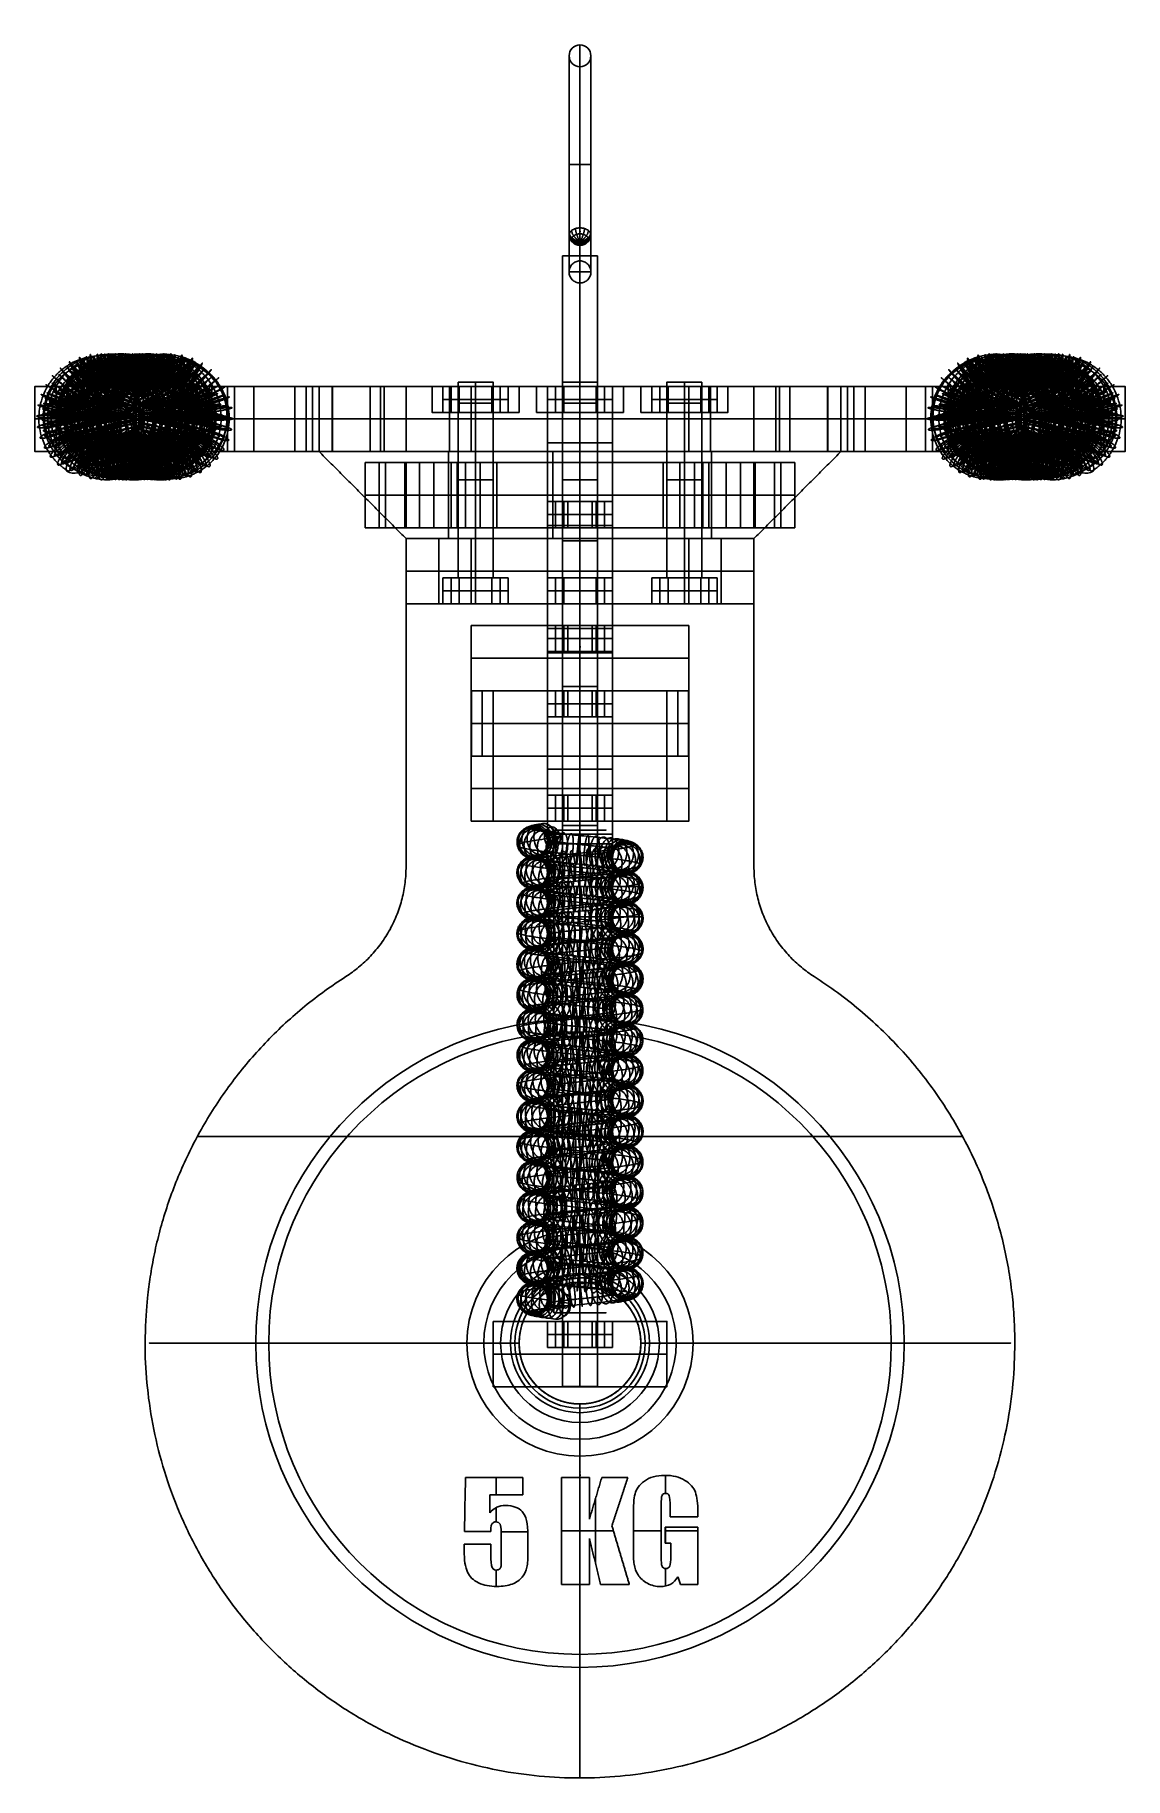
# Model space of a CAD drawing. Header units: millimetres. Extents: x 565 to 905, y -1671 to 168.
# Drawn here: x 609.6 to 860.4, y -1671 to -1270.2 of the extents above.
import ezdxf

# ---------------------------------------------------------------- set-up
doc = ezdxf.new("R2010")
doc.units = ezdxf.units.MM
doc.header["$MEASUREMENT"] = 0
for name, color, linetype, true_color in [('V3', 7, 'Continuous', 0x000000), ('V3 - hemp', 7, 'Continuous', 0x666666), ('V3 - steel', 7, 'Continuous', 0x191919)]:
    doc.layers.add(name, color=color, linetype=linetype, true_color=true_color)

msp = doc.modelspace()

# ---------------------------------------------------------------- linework, layer by layer
at = {"layer": 'V3'}
for p, q in [((632.8, -1351, 125), (649.05, -1351, 125)), ((686.62, -1351, 125), (783.38, -1351, 125)), ((735, -1351, -15), (735, -1351, 151)), ((735, -1351, 171), (735, -1351, 221)), ((735, -1351, 229), (735, -1351, 255)), ((820.95, -1351, 125), (837.2, -1351, 125)), ((695, -1368.5, 225), (731, -1368.5, 225)), ((735, -1368.5, 265), (735, -1368.5, 229)), ((735, -1368.5, 221), (735, -1368.5, 185)), ((739, -1368.5, 225), (775, -1368.5, 225)), ((727.49, -1383.5, 225), (727.49, -1377.5, 225)), ((731, -1377.5, 225), (727.49, -1377.5, 225)), ((729.37, -1377.5, 228.25), (729.37, -1383.5, 228.25)), ((729.37, -1377.5, 221.75), (729.37, -1383.5, 221.75)), ((731.25, -1383.5, 231.5), (731.25, -1377.5, 231.5)), ((731.25, -1383.5, 218.5), (731.25, -1377.5, 218.5)), ((735, -1377.5, 231.5), (735, -1377.5, 229)), ((735, -1377.5, 221), (735, -1377.5, 218.5)), ((735, -1377.5, 231.5), (735, -1383.5, 231.5)), ((735, -1377.5, 218.5), (735, -1383.5, 218.5)), ((738.75, -1377.5, 231.5), (738.75, -1383.5, 231.5)), ((738.75, -1383.5, 218.5), (738.75, -1377.5, 218.5)), ((742.51, -1377.5, 225), (739, -1377.5, 225)), ((740.63, -1377.5, 221.75), (740.63, -1383.5, 221.75)), ((740.63, -1377.5, 228.25), (740.63, -1383.5, 228.25)), ((742.51, -1383.5, 225), (742.51, -1377.5, 225)), ((695, -1383.5, 225), (727.49, -1383.5, 225)), ((727.5, -1386, 38), (742.5, -1386, 38)), ((735, -1383.5, 265), (735, -1383.5, 231.5)), ((735, -1383.5, 218.5), (735, -1383.5, 185)), ((735, -1386, 53), (735, -1386, 23)), ((742.51, -1383.5, 225), (775, -1383.5, 225)), ((703.49, -1395, 73), (707, -1395, 73)), ((705.37, -1395, 76.25), (705.37, -1401, 76.25)), ((705.37, -1395, 69.75), (705.37, -1401, 69.75)), ((711, -1395, 79.5), (711, -1401, 79.5)), ((711, -1395, 66.5), (711, -1401, 66.5)), ((711, -1395, 66.5), (711, -1395, 69)), ((711, -1395, 77), (711, -1395, 79.5)), ((715, -1395, 73), (718.51, -1395, 73)), ((716.63, -1395, 69.75), (716.63, -1401, 69.75)), ((716.63, -1395, 76.25), (716.63, -1401, 76.25)), ((727.49, -1395, 161), (731, -1395, 161)), ((729.37, -1395, 164.25), (729.37, -1401, 164.25)), ((729.37, -1395, 157.75), (729.37, -1401, 157.75)), ((735, -1395, 167.5), (735, -1401, 167.5)), ((735, -1395, 154.5), (735, -1401, 154.5)), ((735, -1395, 154.5), (735, -1395, 157)), ((735, -1395, 165), (735, -1395, 167.5)), ((739, -1395, 161), (742.51, -1395, 161)), ((740.63, -1395, 157.75), (740.63, -1401, 157.75)), ((740.63, -1395, 164.25), (740.63, -1401, 164.25)), ((755, -1395, 73), (751.49, -1395, 73)), ((753.37, -1395, 69.75), (753.37, -1401, 69.75)), ((753.37, -1395, 76.25), (753.37, -1401, 76.25)), ((759, -1395, 79.5), (759, -1401, 79.5)), ((759, -1395, 66.5), (759, -1401, 66.5)), ((759, -1395, 66.5), (759, -1395, 69)), ((759, -1395, 77), (759, -1395, 79.5)), ((766.51, -1395, 73), (763, -1395, 73)), ((764.63, -1395, 76.25), (764.63, -1401, 76.25)), ((764.63, -1395, 69.75), (764.63, -1401, 69.75)), ((707.25, -1398, 79.5), (703.49, -1398, 73)), ((703.49, -1398, 73), (707.25, -1398, 66.5)), ((714.75, -1398, 79.5), (707.25, -1398, 79.5)), ((707.25, -1398, 66.5), (714.75, -1398, 66.5)), ((714.75, -1398, 66.5), (718.51, -1398, 73)), ((718.51, -1398, 73), (714.75, -1398, 79.5)), ((731.25, -1398, 167.5), (727.49, -1398, 161)), ((727.49, -1398, 161), (731.25, -1398, 154.5)), ((738.75, -1398, 167.5), (731.25, -1398, 167.5)), ((731.25, -1398, 154.5), (738.75, -1398, 154.5)), ((738.75, -1398, 154.5), (742.51, -1398, 161)), ((742.51, -1398, 161), (738.75, -1398, 167.5)), ((755.25, -1398, 66.5), (751.49, -1398, 73)), ((751.49, -1398, 73), (755.25, -1398, 79.5)), ((755.25, -1398, 79.5), (762.75, -1398, 79.5)), ((762.75, -1398, 66.5), (755.25, -1398, 66.5)), ((762.75, -1398, 79.5), (766.51, -1398, 73)), ((766.51, -1398, 73), (762.75, -1398, 66.5)), ((727.49, -1406, 225), (710, -1406, 225)), ((735, -1406, 200), (735, -1406, 218.5)), ((735, -1406, 231.5), (735, -1406, 250)), ((760, -1406, 225), (742.51, -1406, 225)), ((727.49, -1412, 225), (731, -1412, 225)), ((735, -1412, 231.5), (735, -1412, 229)), ((735, -1412, 221), (735, -1412, 218.5)), ((739, -1412, 225), (742.51, -1412, 225)), ((731, -1421, 225), (710, -1421, 225)), ((712.41, -1421, 171.47), (757.68, -1421, 173.53)), ((733.86, -1421, 249.97), (734.82, -1421, 229)), ((735, -1421, 200), (735, -1421, 221)), ((735, -1421, 229), (735, -1421, 250)), ((735.18, -1421, 221), (739.79, -1421, 119.7)), ((760, -1421, 225), (739, -1421, 225)), ((740.19, -1421, 110.99), (740.88, -1421, 95.88)), ((731, -1427, 115), (727.49, -1427, 115)), ((735, -1427, 121.5), (735, -1427, 119)), ((735, -1427, 111), (735, -1427, 108.5)), ((742.51, -1427, 115), (739, -1427, 115)), ((731, -1436, 225), (710, -1436, 225)), ((712.41, -1436, 171.47), (757.68, -1436, 173.53)), ((715, -1436, 115), (731, -1436, 115)), ((733.86, -1436, 249.97), (734.82, -1436, 229)), ((735, -1436, 200), (735, -1436, 221)), ((735, -1436, 229), (735, -1436, 250)), ((735, -1436, 135), (735, -1436, 119)), ((735, -1436, 111), (735, -1436, 95)), ((735.18, -1436, 221), (740.88, -1436, 95.88)), ((760, -1436, 225), (739, -1436, 225)), ((739, -1436, 115), (755, -1436, 115)), ((727.49, -1445, 225), (731, -1445, 225)), ((727.49, -1445, 115), (731, -1445, 115)), ((735, -1445, 231.5), (735, -1445, 229)), ((735, -1445, 221), (735, -1445, 218.5)), ((735, -1445, 108.5), (735, -1445, 111)), ((735, -1445, 119), (735, -1445, 121.5)), ((739, -1445, 225), (742.51, -1445, 225)), ((739, -1445, 115), (742.51, -1445, 115)), ((727.49, -1451, 225), (710, -1451, 225)), ((715, -1451, 115), (727.49, -1451, 115)), ((735, -1451, 200), (735, -1451, 218.5)), ((735, -1451, 231.5), (735, -1451, 250)), ((735, -1451, 135), (735, -1451, 121.5)), ((735, -1451, 108.5), (735, -1451, 95)), ((760, -1451, 225), (742.51, -1451, 225)), ((742.51, -1451, 115), (755, -1451, 115)), ((695, -1461.46, -15), (695, -1461.46)), ((775, -1461.46), (775, -1461.46, -15)), ((735, -1464), (735, -1464, 11.31)), ((715, -1566.03, 115), (727.49, -1566.03, 115)), ((735, -1566.03, 135), (735, -1566.03, 121.5)), ((735, -1566.03, 108.5), (735, -1566.03, 95)), ((742.51, -1566.03, 115), (755, -1566.03, 115)), ((727.49, -1572.03, 115), (731, -1572.03, 115)), ((735, -1572.03, 108.5), (735, -1572.03, 111)), ((735, -1572.03, 119), (735, -1572.03, 121.5)), ((739, -1572.03, 115), (742.51, -1572.03, 115)), ((715, -1581.03, 115), (731, -1581.03, 115)), ((735, -1581.03, 135), (735, -1581.03, 119)), ((735, -1581.03, 111), (735, -1581.03, 95)), ((739, -1581.03, 115), (755, -1581.03, 115))]:
    msp.add_line(p, q, dxfattribs=at)
for points in [[(609.64, -1351, 30.85), (609.64, -1351, 15.42), (609.64, -1351)], [(609.64, -1351), (609.64, -1358.5), (609.64, -1366)], [(609.64, -1351, 30.85), (609.64, -1358.5, 30.85), (609.64, -1366, 30.85)], [(609.64, -1351), (617.14, -1351, -7.5), (624.64, -1351, -15)], [(609.64, -1351, 15.42), (609.64, -1358.5, 15.42), (609.64, -1366, 15.42)], [(614.55, -1351, 32.24), (614.55, -1358.5, 32.24), (614.55, -1366, 32.24)], [(617.14, -1351, -7.5), (617.14, -1358.5, -7.5), (617.14, -1366, -7.5)], [(634.58, -1351, 135.08), (625.89, -1351, 85.84), (617.21, -1351, 36.6)], [(617.21, -1351, 36.6), (617.21, -1358.5, 36.6), (617.21, -1366, 36.6)], [(624.64, -1351, -15), (624.64, -1358.5, -15), (624.64, -1366, -15)], [(624.64, -1351, -15), (649.82, -1351, -15), (675, -1351, -15)], [(625.89, -1351, 85.84), (625.89, -1358.5, 85.84), (625.89, -1366, 85.84)], [(629.43, -1351, 143.07), (629.43, -1358.5, 143.07), (629.43, -1366, 143.07)], [(632.97, -1351, 33.82), (641.65, -1351, 83.06), (650.33, -1351, 132.3)], [(632.97, -1351, 33.82), (632.97, -1358.5, 33.82), (632.97, -1366, 33.82)], [(633.57, -1351, 140.08), (633.57, -1358.5, 140.08), (633.57, -1366, 140.08)], [(634.58, -1351, 135.08), (634.58, -1358.5, 135.08), (634.58, -1366, 135.08)], [(634.64, -1351, 27.94), (634.64, -1358.5, 27.94), (634.64, -1366, 27.94)], [(640.29, -1351, 25.62), (640.29, -1358.5, 25.62), (640.29, -1366, 25.62)], [(641.65, -1351, 83.06), (641.65, -1358.5, 83.06), (641.65, -1366, 83.06)], [(645.84, -1351, 165.1), (645.84, -1358.5, 165.1), (645.84, -1366, 165.1)], [(649.82, -1351, -15), (649.82, -1358.5, -15), (649.82, -1366, -15)], [(650.33, -1351, 132.3), (650.33, -1358.5, 132.3), (650.33, -1366, 132.3)], [(653.91, -1351, 137.25), (653.91, -1358.5, 137.25), (653.91, -1366, 137.25)], [(655.55, -1351, 15.03), (655.55, -1358.5, 15.03), (655.55, -1366, 15.03)], [(660.02, -1351, 137.51), (660.02, -1358.5, 137.51), (660.02, -1366, 137.51)], [(686.77, -1351, 125.88), (678.09, -1351, 76.64), (669.41, -1351, 27.4)], [(669.41, -1351, 27.4), (669.41, -1358.5, 27.4), (669.41, -1366, 27.4)], [(675, -1351, 173.48), (673.5, -1351, 173.48), (672, -1351, 173.48)], [(672, -1351, 173.48), (672, -1358.5, 173.48), (672, -1366, 173.48)], [(673.5, -1351, 173.48), (673.5, -1358.5, 173.48), (673.5, -1366, 173.48)], [(675, -1351, -15), (675, -1358.5, -15), (675, -1366, -15)], [(675, -1351, -15), (675, -1351, -7.5), (675, -1351)], [(675, -1351), (675, -1358.5), (675, -1366)], [(675, -1351), (690, -1351), (705, -1351)], [(675, -1351, 173.48), (675, -1358.5, 173.48), (675, -1366, 173.48)], [(675, -1351, -7.5), (675, -1358.5, -7.5), (675, -1366, -7.5)], [(675, -1366), (675, -1358.5), (675, -1351)], [(675, -1351), (675, -1351, -7.5), (675, -1351, -15)], [(675, -1366, -15), (675, -1358.5, -15), (675, -1351, -15)], [(675, -1351), (690, -1351), (705, -1351)], [(675, -1351, -15), (690, -1351, -15), (705, -1351, -15)], [(675, -1366, -7.5), (675, -1358.5, -7.5), (675, -1351, -7.5)], [(675, -1351, -7.5), (690, -1351, -7.5), (705, -1351, -7.5)], [(677.98, -1351, 142.24), (677.98, -1358.5, 142.24), (677.98, -1366, 142.24)], [(678.09, -1351, 76.64), (678.09, -1358.5, 76.64), (678.09, -1366, 76.64)], [(686.77, -1351, 125.88), (686.77, -1358.5, 125.88), (686.77, -1366, 125.88)], [(689.14, -1351, 179.34), (689.14, -1358.5, 179.34), (689.14, -1366, 179.34)], [(690, -1351), (690, -1358.5), (690, -1366)], [(690, -1351), (690, -1351, -7.5), (690, -1351, -15)], [(695, -1351, 225), (695, -1358.5, 225), (695, -1366, 225)], [(695, -1351, 225), (695, -1351, 209.24), (695, -1351, 193.48)], [(695, -1351, 193.48), (695, -1358.5, 193.48), (695, -1366, 193.48)], [(695, -1351, 209.24), (695, -1358.5, 209.24), (695, -1366, 209.24)], [(701, -1357, 73), (701, -1354, 73), (701, -1351, 73)], [(705, -1351), (705, -1358.5), (705, -1366)], [(705, -1351), (705, -1351, -7.5), (705, -1351, -15)], [(705, -1351, -15), (705, -1358.5, -15), (705, -1366, -15)], [(705, -1351, -7.5), (705, -1358.5, -7.5), (705, -1366, -7.5)], [(705, -1351), (705, -1351, -7.5), (705, -1351, -15)], [(705, -1351), (705, -1358.5), (705, -1366)], [(705, -1351, -15), (705, -1358.5, -15), (705, -1366, -15)], [(705, -1351, -7.5), (705, -1358.5, -7.5), (705, -1366, -7.5)], [(710, -1351, -15), (710, -1358.5, -15), (710, -1366, -15)], [(711, -1357, 63), (711, -1354, 63), (711, -1351, 63)], [(711, -1357, 83), (711, -1354, 83), (711, -1351, 83)], [(721, -1357, 73), (721, -1354, 73), (721, -1351, 73)], [(725, -1357, 161), (725, -1354, 161), (725, -1351, 161)], [(727.5, -1351, 284), (735, -1351, 284), (742.5, -1351, 284)], [(727.5, -1366, 255), (727.5, -1358.5, 255), (727.5, -1351, 255)], [(727.5, -1351, 255), (735, -1351, 255), (742.5, -1351, 255)], [(727.5, -1351, 255), (727.5, -1351, 269.5), (727.5, -1351, 284)], [(727.5, -1366, 255), (727.5, -1358.5, 255), (727.5, -1351, 255)], [(727.5, -1351, 264.29), (727.5, -1358.5, 264.29), (727.5, -1366, 264.29)], [(727.5, -1351, 255), (735, -1351, 255), (742.5, -1351, 255)], [(727.5, -1351, 255), (727.5, -1351, 259.65), (727.5, -1351, 264.29)], [(731, -1351, 225), (731, -1358.5, 225), (731, -1366, 225)], [(735, -1351, 229), (735, -1358.5, 229), (735, -1366, 229)], [(735, -1351, 221), (735, -1358.5, 221), (735, -1366, 221)], [(735, -1357, 171), (735, -1354, 171), (735, -1351, 171)], [(735, -1357, 151), (735, -1354, 151), (735, -1351, 151)], [(735, -1366, 255), (735, -1358.5, 255), (735, -1351, 255)], [(739, -1351, 225), (739, -1358.5, 225), (739, -1366, 225)], [(742.5, -1366, 255), (742.5, -1358.5, 255), (742.5, -1351, 255)], [(742.5, -1351, 255), (742.5, -1351, 269.5), (742.5, -1351, 284)], [(742.5, -1366, 255), (742.5, -1358.5, 255), (742.5, -1351, 255)], [(742.5, -1351, 264.29), (742.5, -1358.5, 264.29), (742.5, -1366, 264.29)], [(742.5, -1351, 255), (742.5, -1351, 259.65), (742.5, -1351, 264.29)], [(745, -1357, 161), (745, -1354, 161), (745, -1351, 161)], [(749, -1357, 73), (749, -1354, 73), (749, -1351, 73)], [(759, -1357, 83), (759, -1354, 83), (759, -1351, 83)], [(759, -1357, 63), (759, -1354, 63), (759, -1351, 63)], [(760, -1351, -15), (760, -1358.5, -15), (760, -1366, -15)], [(765, -1351, -15), (765, -1358.5, -15), (765, -1366, -15)], [(765, -1351, -15), (765, -1351, -7.5), (765, -1351)], [(765, -1351), (765, -1358.5), (765, -1366)], [(765, -1351), (780, -1351), (795, -1351)], [(765, -1351, -7.5), (765, -1358.5, -7.5), (765, -1366, -7.5)], [(765, -1366), (765, -1358.5), (765, -1351)], [(765, -1351), (765, -1351, -7.5), (765, -1351, -15)], [(765, -1366, -15), (765, -1358.5, -15), (765, -1351, -15)], [(765, -1351), (780, -1351), (795, -1351)], [(765, -1351, -15), (780, -1351, -15), (795, -1351, -15)], [(765, -1366, -7.5), (765, -1358.5, -7.5), (765, -1351, -7.5)], [(765, -1351, -7.5), (780, -1351, -7.5), (795, -1351, -7.5)], [(769, -1357, 73), (769, -1354, 73), (769, -1351, 73)], [(775, -1351, 193.48), (775, -1358.5, 193.48), (775, -1366, 193.48)], [(775, -1351, 193.48), (775, -1351, 209.24), (775, -1351, 225)], [(775, -1351, 225), (775, -1358.5, 225), (775, -1366, 225)], [(775, -1351, 209.24), (775, -1358.5, 209.24), (775, -1366, 209.24)], [(780, -1351), (780, -1358.5), (780, -1366)], [(780, -1351), (780, -1351, -7.5), (780, -1351, -15)], [(780.86, -1351, 179.34), (780.86, -1358.5, 179.34), (780.86, -1366, 179.34)], [(800.59, -1351, 27.4), (791.91, -1351, 76.64), (783.23, -1351, 125.88)], [(783.23, -1351, 125.88), (783.23, -1358.5, 125.88), (783.23, -1366, 125.88)], [(791.91, -1351, 76.64), (791.91, -1358.5, 76.64), (791.91, -1366, 76.64)], [(792.02, -1351, 142.24), (792.02, -1358.5, 142.24), (792.02, -1366, 142.24)], [(795, -1351), (795, -1358.5), (795, -1366)], [(795, -1351), (795, -1351, -7.5), (795, -1351, -15)], [(795, -1351, -15), (795, -1358.5, -15), (795, -1366, -15)], [(795, -1351, -15), (820.18, -1351, -15), (845.36, -1351, -15)], [(798, -1351, 173.48), (796.5, -1351, 173.48), (795, -1351, 173.48)], [(795, -1351, 173.48), (795, -1358.5, 173.48), (795, -1366, 173.48)], [(795, -1351, -7.5), (795, -1358.5, -7.5), (795, -1366, -7.5)], [(795, -1351), (795, -1351, -7.5), (795, -1351, -15)], [(795, -1351), (795, -1358.5), (795, -1366)], [(795, -1351, -15), (795, -1358.5, -15), (795, -1366, -15)], [(795, -1351, -7.5), (795, -1358.5, -7.5), (795, -1366, -7.5)], [(796.5, -1351, 173.48), (796.5, -1358.5, 173.48), (796.5, -1366, 173.48)], [(798, -1351, 173.48), (798, -1358.5, 173.48), (798, -1366, 173.48)], [(800.59, -1351, 27.4), (800.59, -1358.5, 27.4), (800.59, -1366, 27.4)], [(809.98, -1351, 137.51), (809.98, -1358.5, 137.51), (809.98, -1366, 137.51)], [(814.45, -1351, 15.03), (814.45, -1358.5, 15.03), (814.45, -1366, 15.03)], [(816.09, -1351, 137.25), (816.09, -1358.5, 137.25), (816.09, -1366, 137.25)], [(819.67, -1351, 132.3), (819.67, -1358.5, 132.3), (819.67, -1366, 132.3)], [(819.67, -1351, 132.3), (828.35, -1351, 83.06), (837.03, -1351, 33.82)], [(820.18, -1351, -15), (820.18, -1358.5, -15), (820.18, -1366, -15)], [(824.16, -1351, 165.1), (824.16, -1358.5, 165.1), (824.16, -1366, 165.1)], [(828.35, -1351, 83.06), (828.35, -1358.5, 83.06), (828.35, -1366, 83.06)], [(829.71, -1351, 25.62), (829.71, -1358.5, 25.62), (829.71, -1366, 25.62)], [(835.36, -1351, 27.94), (835.36, -1358.5, 27.94), (835.36, -1366, 27.94)], [(852.79, -1351, 36.6), (844.11, -1351, 85.84), (835.42, -1351, 135.08)], [(835.42, -1351, 135.08), (835.42, -1358.5, 135.08), (835.42, -1366, 135.08)], [(836.43, -1351, 140.08), (836.43, -1358.5, 140.08), (836.43, -1366, 140.08)], [(837.03, -1351, 33.82), (837.03, -1358.5, 33.82), (837.03, -1366, 33.82)], [(840.57, -1351, 143.07), (840.57, -1358.5, 143.07), (840.57, -1366, 143.07)], [(844.11, -1351, 85.84), (844.11, -1358.5, 85.84), (844.11, -1366, 85.84)], [(845.36, -1351, -15), (845.36, -1358.5, -15), (845.36, -1366, -15)], [(845.36, -1351, -15), (852.86, -1351, -7.5), (860.36, -1351)], [(852.79, -1351, 36.6), (852.79, -1358.5, 36.6), (852.79, -1366, 36.6)], [(852.86, -1351, -7.5), (852.86, -1358.5, -7.5), (852.86, -1366, -7.5)], [(855.45, -1351, 32.24), (855.45, -1358.5, 32.24), (855.45, -1366, 32.24)], [(860.36, -1351), (860.36, -1358.5), (860.36, -1366)], [(860.36, -1351), (860.36, -1351, 15.42), (860.36, -1351, 30.85)], [(860.36, -1351, 30.85), (860.36, -1358.5, 30.85), (860.36, -1366, 30.85)], [(860.36, -1351, 15.42), (860.36, -1358.5, 15.42), (860.36, -1366, 15.42)], [(609.64, -1358.5, 30.85), (609.64, -1358.5, 15.42), (609.64, -1358.5)], [(609.64, -1358.5), (617.14, -1358.5, -7.5), (624.64, -1358.5, -15)], [(634.58, -1358.5, 135.08), (625.89, -1358.5, 85.84), (617.21, -1358.5, 36.6)], [(624.64, -1358.5, -15), (649.82, -1358.5, -15), (675, -1358.5, -15)], [(632.97, -1358.5, 33.82), (641.65, -1358.5, 83.06), (650.33, -1358.5, 132.3)], [(686.77, -1358.5, 125.88), (678.09, -1358.5, 76.64), (669.41, -1358.5, 27.4)], [(675, -1358.5, 173.48), (673.5, -1358.5, 173.48), (672, -1358.5, 173.48)], [(675, -1358.5, -15), (675, -1358.5, -7.5), (675, -1358.5)], [(675, -1358.5), (690, -1358.5), (705, -1358.5)], [(675, -1358.5), (675, -1358.5, -7.5), (675, -1358.5, -15)], [(695, -1358.5, 225), (695, -1358.5, 209.24), (695, -1358.5, 193.48)], [(701, -1357, 73), (704, -1357, 73), (707, -1357, 73)], [(705, -1358.5), (705, -1358.5, -7.5), (705, -1358.5, -15)], [(705, -1358.5), (705, -1358.5, -7.5), (705, -1358.5, -15)], [(707, -1366, 73), (707, -1361.5, 73), (707, -1357, 73)], [(711, -1366, 77), (711, -1361.5, 77), (711, -1357, 77)], [(711, -1366, 69), (711, -1361.5, 69), (711, -1357, 69)], [(711, -1357, 63), (711, -1357, 66), (711, -1357, 69)], [(711, -1357, 77), (711, -1357, 80), (711, -1357, 83)], [(715, -1366, 73), (715, -1361.5, 73), (715, -1357, 73)], [(715, -1357, 73), (718, -1357, 73), (721, -1357, 73)], [(725, -1357, 161), (728, -1357, 161), (731, -1357, 161)], [(727.5, -1358.5, 255), (735, -1358.5, 255), (742.5, -1358.5, 255)], [(731, -1366, 161), (731, -1361.5, 161), (731, -1357, 161)], [(735, -1366, 165), (735, -1361.5, 165), (735, -1357, 165)], [(735, -1366, 157), (735, -1361.5, 157), (735, -1357, 157)], [(735, -1357, 151), (735, -1357, 154), (735, -1357, 157)], [(735, -1357, 165), (735, -1357, 168), (735, -1357, 171)], [(739, -1366, 161), (739, -1361.5, 161), (739, -1357, 161)], [(739, -1357, 161), (742, -1357, 161), (745, -1357, 161)], [(755, -1357, 73), (752, -1357, 73), (749, -1357, 73)], [(755, -1366, 73), (755, -1361.5, 73), (755, -1357, 73)], [(759, -1366, 77), (759, -1361.5, 77), (759, -1357, 77)], [(759, -1366, 69), (759, -1361.5, 69), (759, -1357, 69)], [(759, -1357, 63), (759, -1357, 66), (759, -1357, 69)], [(759, -1357, 77), (759, -1357, 80), (759, -1357, 83)], [(763, -1366, 73), (763, -1361.5, 73), (763, -1357, 73)], [(769, -1357, 73), (766, -1357, 73), (763, -1357, 73)], [(765, -1358.5, -15), (765, -1358.5, -7.5), (765, -1358.5)], [(765, -1358.5), (780, -1358.5), (795, -1358.5)], [(765, -1358.5), (765, -1358.5, -7.5), (765, -1358.5, -15)], [(775, -1358.5, 193.48), (775, -1358.5, 209.24), (775, -1358.5, 225)], [(800.59, -1358.5, 27.4), (791.91, -1358.5, 76.64), (783.23, -1358.5, 125.88)], [(795, -1358.5), (795, -1358.5, -7.5), (795, -1358.5, -15)], [(795, -1358.5, -15), (820.18, -1358.5, -15), (845.36, -1358.5, -15)], [(798, -1358.5, 173.48), (796.5, -1358.5, 173.48), (795, -1358.5, 173.48)], [(795, -1358.5), (795, -1358.5, -7.5), (795, -1358.5, -15)], [(819.67, -1358.5, 132.3), (828.35, -1358.5, 83.06), (837.03, -1358.5, 33.82)], [(852.79, -1358.5, 36.6), (844.11, -1358.5, 85.84), (835.42, -1358.5, 135.08)], [(845.36, -1358.5, -15), (852.86, -1358.5, -7.5), (860.36, -1358.5)], [(860.36, -1358.5), (860.36, -1358.5, 15.42), (860.36, -1358.5, 30.85)], [(609.64, -1366, 30.85), (609.64, -1366, 15.42), (609.64, -1366)], [(609.64, -1366), (617.14, -1366, -7.5), (624.64, -1366, -15)], [(634.58, -1366, 135.08), (625.89, -1366, 85.84), (617.21, -1366, 36.6)], [(624.64, -1366, -15), (649.82, -1366, -15), (675, -1366, -15)], [(632.8, -1366, 125), (640.92, -1366, 125), (649.05, -1366, 125)], [(632.97, -1366, 33.82), (641.65, -1366, 83.06), (650.33, -1366, 132.3)], [(686.77, -1366, 125.88), (678.09, -1366, 76.64), (669.41, -1366, 27.4)], [(675, -1366, 173.48), (673.5, -1366, 173.48), (672, -1366, 173.48)], [(675, -1366, -15), (675, -1366, -7.5), (675, -1366)], [(675, -1366), (690, -1366), (705, -1366)], [(675, -1366), (675, -1366, -7.5), (675, -1366, -15)], [(695, -1386), (685, -1376), (675, -1366)], [(695, -1386, -15), (685, -1376, -15), (675, -1366, -15)], [(695, -1386, -7.5), (685, -1376, -7.5), (675, -1366, -7.5)], [(686.62, -1366, 125), (735, -1366, 125), (783.38, -1366, 125)], [(695, -1366, 225), (695, -1366, 209.24), (695, -1366, 193.48)], [(705, -1366), (705, -1366, -7.5), (705, -1366, -15)], [(705, -1366), (705, -1366, -7.5), (705, -1366, -15)], [(705, -1366), (707.5, -1366), (710, -1366)], [(705, -1366, -15), (707.5, -1366, -15), (710, -1366, -15)], [(710, -1366), (735, -1366), (760, -1366)], [(710, -1366, -15), (735, -1366, -15), (760, -1366, -15)], [(727.5, -1364, 287), (735, -1364, 287), (742.5, -1364, 287)], [(727.5, -1386, 265), (727.5, -1376, 265), (727.5, -1366, 265)], [(727.5, -1366, 265), (735, -1366, 265), (742.5, -1366, 265)], [(727.5, -1366, 265), (727.5, -1366, 260), (727.5, -1366, 255)], [(727.5, -1366, 255), (735, -1366, 255), (742.5, -1366, 255)], [(727.5, -1366, 264.29), (727.5, -1366, 259.65), (727.5, -1366, 255)], [(727.5, -1366, 255), (735, -1366, 255), (742.5, -1366, 255)], [(735, -1366, -15), (735, -1366, 71), (735, -1366, 157)], [(735, -1366, 165), (735, -1366, 193), (735, -1366, 221)], [(735, -1366, 229), (735, -1366, 242), (735, -1366, 255)], [(735, -1424, -15), (735, -1395, -15), (735, -1366, -15)], [(735, -1366, -15), (735, -1366, -7.5), (735, -1366)], [(735, -1424), (735, -1395), (735, -1366)], [(742.5, -1386, 265), (742.5, -1376, 265), (742.5, -1366, 265)], [(742.5, -1366, 265), (742.5, -1366, 260), (742.5, -1366, 255)], [(742.5, -1366, 264.29), (742.5, -1366, 259.65), (742.5, -1366, 255)], [(760, -1366), (762.5, -1366), (765, -1366)], [(760, -1366, -15), (762.5, -1366, -15), (765, -1366, -15)], [(765, -1366, -15), (765, -1366, -7.5), (765, -1366)], [(765, -1366), (780, -1366), (795, -1366)], [(765, -1366), (765, -1366, -7.5), (765, -1366, -15)], [(775, -1366, 193.48), (775, -1366, 209.24), (775, -1366, 225)], [(795, -1366), (785, -1376), (775, -1386)], [(795, -1366, -15), (785, -1376, -15), (775, -1386, -15)], [(795, -1366, -7.5), (785, -1376, -7.5), (775, -1386, -7.5)], [(800.59, -1366, 27.4), (791.91, -1366, 76.64), (783.23, -1366, 125.88)], [(795, -1366), (795, -1366, -7.5), (795, -1366, -15)], [(795, -1366, -15), (820.18, -1366, -15), (845.36, -1366, -15)], [(798, -1366, 173.48), (796.5, -1366, 173.48), (795, -1366, 173.48)], [(795, -1366), (795, -1366, -7.5), (795, -1366, -15)], [(819.67, -1366, 132.3), (828.35, -1366, 83.06), (837.03, -1366, 33.82)], [(820.95, -1366, 125), (829.08, -1366, 125), (837.2, -1366, 125)], [(852.79, -1366, 36.6), (844.11, -1366, 85.84), (835.42, -1366, 135.08)], [(845.36, -1366, -15), (852.86, -1366, -7.5), (860.36, -1366)], [(860.36, -1366), (860.36, -1366, 15.42), (860.36, -1366, 30.85)], [(685.57, -1383.5, 217.5), (685.57, -1376, 217.5), (685.57, -1368.5, 217.5)], [(685.57, -1368.5, 217.5), (690.28, -1368.5, 217.5), (695, -1368.5, 217.5)], [(685.57, -1383.5, 232.5), (685.57, -1376, 232.5), (685.57, -1368.5, 232.5)], [(695, -1368.5, 232.5), (690.28, -1368.5, 232.5), (685.57, -1368.5, 232.5)], [(688.81, -1383.5, 205.87), (688.81, -1376, 205.87), (688.81, -1368.5, 205.87)], [(688.81, -1383.5, 244.13), (688.81, -1376, 244.13), (688.81, -1368.5, 244.13)], [(690.28, -1383.5, 217.5), (690.28, -1376, 217.5), (690.28, -1368.5, 217.5)], [(690.28, -1383.5, 232.5), (690.28, -1376, 232.5), (690.28, -1368.5, 232.5)], [(694.74, -1383.5, 195.35), (694.74, -1376, 195.35), (694.74, -1368.5, 195.35)], [(701.41, -1368.5, 202.02), (698.08, -1368.5, 198.68), (694.74, -1368.5, 195.35)], [(694.74, -1383.5, 254.65), (694.74, -1376, 254.65), (694.74, -1368.5, 254.65)], [(694.74, -1368.5, 254.65), (698.08, -1368.5, 251.32), (701.41, -1368.5, 247.98)], [(695, -1383.5, 217.5), (695, -1376, 217.5), (695, -1368.5, 217.5)], [(695, -1383.5, 232.5), (695, -1376, 232.5), (695, -1368.5, 232.5)], [(695, -1368.5, 217.5), (695, -1368.5, 225), (695, -1368.5, 232.5)], [(695, -1383.5, 225), (695, -1376, 225), (695, -1368.5, 225)], [(698.08, -1383.5, 198.68), (698.08, -1376, 198.68), (698.08, -1368.5, 198.68)], [(698.08, -1383.5, 251.32), (698.08, -1376, 251.32), (698.08, -1368.5, 251.32)], [(701.41, -1383.5, 202.02), (701.41, -1376, 202.02), (701.41, -1368.5, 202.02)], [(712.02, -1368.5, 191.41), (706.72, -1368.5, 196.72), (701.41, -1368.5, 202.02)], [(701.41, -1383.5, 247.98), (701.41, -1376, 247.98), (701.41, -1368.5, 247.98)], [(701.41, -1368.5, 247.98), (706.72, -1368.5, 253.28), (712.02, -1368.5, 258.59)], [(705.35, -1383.5, 184.74), (705.35, -1376, 184.74), (705.35, -1368.5, 184.74)], [(705.35, -1368.5, 184.74), (708.68, -1368.5, 188.08), (712.02, -1368.5, 191.41)], [(705.35, -1383.5, 265.26), (705.35, -1376, 265.26), (705.35, -1368.5, 265.26)], [(712.02, -1368.5, 258.59), (708.68, -1368.5, 261.92), (705.35, -1368.5, 265.26)], [(706.72, -1383.5, 196.72), (706.72, -1376, 196.72), (706.72, -1368.5, 196.72)], [(706.72, -1383.5, 253.28), (706.72, -1376, 253.28), (706.72, -1368.5, 253.28)], [(708.68, -1383.5, 188.08), (708.68, -1376, 188.08), (708.68, -1368.5, 188.08)], [(708.68, -1383.5, 261.92), (708.68, -1376, 261.92), (708.68, -1368.5, 261.92)], [(712.02, -1383.5, 191.41), (712.02, -1376, 191.41), (712.02, -1368.5, 191.41)], [(712.02, -1383.5, 258.59), (712.02, -1376, 258.59), (712.02, -1368.5, 258.59)], [(715.87, -1383.5, 178.81), (715.87, -1376, 178.81), (715.87, -1368.5, 178.81)], [(715.87, -1383.5, 271.19), (715.87, -1376, 271.19), (715.87, -1368.5, 271.19)], [(727.5, -1383.5, 175.57), (727.5, -1376, 175.57), (727.5, -1368.5, 175.57)], [(727.5, -1383.5, 274.43), (727.5, -1376, 274.43), (727.5, -1368.5, 274.43)], [(727.5, -1383.5, 265), (727.5, -1376, 265), (727.5, -1368.5, 265)], [(727.5, -1368.5, 274.43), (727.5, -1368.5, 269.72), (727.5, -1368.5, 265)], [(727.5, -1368.5, 265), (735, -1368.5, 265), (742.5, -1368.5, 265)], [(727.5, -1383.5, 185), (727.5, -1376, 185), (727.5, -1368.5, 185)], [(742.5, -1368.5, 185), (735, -1368.5, 185), (727.5, -1368.5, 185)], [(727.5, -1368.5, 185), (727.5, -1368.5, 180.28), (727.5, -1368.5, 175.57)], [(727.5, -1383.5, 269.72), (727.5, -1376, 269.72), (727.5, -1368.5, 269.72)], [(727.5, -1383.5, 180.28), (727.5, -1376, 180.28), (727.5, -1368.5, 180.28)], [(731, -1377.5, 225), (731, -1373, 225), (731, -1368.5, 225)], [(735, -1383.5, 265), (735, -1376, 265), (735, -1368.5, 265)], [(735, -1383.5, 185), (735, -1376, 185), (735, -1368.5, 185)], [(735, -1377.5, 221), (735, -1373, 221), (735, -1368.5, 221)], [(735, -1377.5, 229), (735, -1373, 229), (735, -1368.5, 229)], [(739, -1377.5, 225), (739, -1373, 225), (739, -1368.5, 225)], [(742.5, -1383.5, 265), (742.5, -1376, 265), (742.5, -1368.5, 265)], [(742.5, -1383.5, 274.43), (742.5, -1376, 274.43), (742.5, -1368.5, 274.43)], [(742.5, -1368.5, 265), (742.5, -1368.5, 269.72), (742.5, -1368.5, 274.43)], [(742.5, -1383.5, 175.57), (742.5, -1376, 175.57), (742.5, -1368.5, 175.57)], [(742.5, -1383.5, 185), (742.5, -1376, 185), (742.5, -1368.5, 185)], [(742.5, -1368.5, 175.57), (742.5, -1368.5, 180.28), (742.5, -1368.5, 185)], [(742.5, -1383.5, 269.72), (742.5, -1376, 269.72), (742.5, -1368.5, 269.72)], [(742.5, -1383.5, 180.28), (742.5, -1376, 180.28), (742.5, -1368.5, 180.28)], [(754.13, -1383.5, 271.19), (754.13, -1376, 271.19), (754.13, -1368.5, 271.19)], [(754.13, -1383.5, 178.81), (754.13, -1376, 178.81), (754.13, -1368.5, 178.81)], [(757.98, -1383.5, 258.59), (757.98, -1376, 258.59), (757.98, -1368.5, 258.59)], [(764.65, -1368.5, 265.26), (761.32, -1368.5, 261.92), (757.98, -1368.5, 258.59)], [(757.98, -1368.5, 258.59), (763.28, -1368.5, 253.28), (768.59, -1368.5, 247.98)], [(757.98, -1383.5, 191.41), (757.98, -1376, 191.41), (757.98, -1368.5, 191.41)], [(768.59, -1368.5, 202.02), (763.28, -1368.5, 196.72), (757.98, -1368.5, 191.41)], [(757.98, -1368.5, 191.41), (761.32, -1368.5, 188.08), (764.65, -1368.5, 184.74)], [(761.32, -1383.5, 261.92), (761.32, -1376, 261.92), (761.32, -1368.5, 261.92)], [(761.32, -1383.5, 188.08), (761.32, -1376, 188.08), (761.32, -1368.5, 188.08)], [(763.28, -1383.5, 253.28), (763.28, -1376, 253.28), (763.28, -1368.5, 253.28)], [(763.28, -1383.5, 196.72), (763.28, -1376, 196.72), (763.28, -1368.5, 196.72)], [(764.65, -1383.5, 265.26), (764.65, -1376, 265.26), (764.65, -1368.5, 265.26)], [(764.65, -1383.5, 184.74), (764.65, -1376, 184.74), (764.65, -1368.5, 184.74)], [(768.59, -1383.5, 247.98), (768.59, -1376, 247.98), (768.59, -1368.5, 247.98)], [(768.59, -1368.5, 247.98), (771.92, -1368.5, 251.32), (775.26, -1368.5, 254.65)], [(768.59, -1383.5, 202.02), (768.59, -1376, 202.02), (768.59, -1368.5, 202.02)], [(775.26, -1368.5, 195.35), (771.92, -1368.5, 198.68), (768.59, -1368.5, 202.02)], [(771.92, -1383.5, 251.32), (771.92, -1376, 251.32), (771.92, -1368.5, 251.32)], [(771.92, -1383.5, 198.68), (771.92, -1376, 198.68), (771.92, -1368.5, 198.68)], [(775, -1383.5, 232.5), (775, -1376, 232.5), (775, -1368.5, 232.5)], [(784.43, -1368.5, 232.5), (779.72, -1368.5, 232.5), (775, -1368.5, 232.5)], [(775, -1383.5, 217.5), (775, -1376, 217.5), (775, -1368.5, 217.5)], [(775, -1368.5, 232.5), (775, -1368.5, 225), (775, -1368.5, 217.5)], [(775, -1368.5, 217.5), (779.72, -1368.5, 217.5), (784.43, -1368.5, 217.5)], [(775, -1383.5, 225), (775, -1376, 225), (775, -1368.5, 225)], [(775.26, -1383.5, 254.65), (775.26, -1376, 254.65), (775.26, -1368.5, 254.65)], [(775.26, -1383.5, 195.35), (775.26, -1376, 195.35), (775.26, -1368.5, 195.35)], [(779.72, -1383.5, 232.5), (779.72, -1376, 232.5), (779.72, -1368.5, 232.5)], [(779.72, -1383.5, 217.5), (779.72, -1376, 217.5), (779.72, -1368.5, 217.5)], [(781.19, -1383.5, 244.13), (781.19, -1376, 244.13), (781.19, -1368.5, 244.13)], [(781.19, -1383.5, 205.87), (781.19, -1376, 205.87), (781.19, -1368.5, 205.87)], [(784.43, -1383.5, 232.5), (784.43, -1376, 232.5), (784.43, -1368.5, 232.5)], [(784.43, -1383.5, 217.5), (784.43, -1376, 217.5), (784.43, -1368.5, 217.5)], [(685, -1376), (685, -1376, -7.5), (685, -1376, -15)], [(685.57, -1376, 217.5), (690.28, -1376, 217.5), (695, -1376, 217.5)], [(695, -1376, 232.5), (690.28, -1376, 232.5), (685.57, -1376, 232.5)], [(701.41, -1376, 202.02), (698.08, -1376, 198.68), (694.74, -1376, 195.35)], [(694.74, -1376, 254.65), (698.08, -1376, 251.32), (701.41, -1376, 247.98)], [(695, -1376, 217.5), (695, -1376, 225), (695, -1376, 232.5)], [(712.02, -1376, 191.41), (706.72, -1376, 196.72), (701.41, -1376, 202.02)], [(701.41, -1376, 247.98), (706.72, -1376, 253.28), (712.02, -1376, 258.59)], [(705.35, -1376, 184.74), (708.68, -1376, 188.08), (712.02, -1376, 191.41)], [(712.02, -1376, 258.59), (708.68, -1376, 261.92), (705.35, -1376, 265.26)], [(731.25, -1377.5, 231.5), (729.37, -1377.5, 228.25), (727.49, -1377.5, 225)], [(727.49, -1377.5, 225), (729.37, -1377.5, 221.75), (731.25, -1377.5, 218.5)], [(727.5, -1376, 274.43), (727.5, -1376, 269.72), (727.5, -1376, 265)], [(727.5, -1376, 265), (735, -1376, 265), (742.5, -1376, 265)], [(742.5, -1376, 185), (735, -1376, 185), (727.5, -1376, 185)], [(727.5, -1376, 185), (727.5, -1376, 180.28), (727.5, -1376, 175.57)], [(738.75, -1377.5, 231.5), (735, -1377.5, 231.5), (731.25, -1377.5, 231.5)], [(731.25, -1377.5, 218.5), (735, -1377.5, 218.5), (738.75, -1377.5, 218.5)], [(738.75, -1377.5, 218.5), (740.63, -1377.5, 221.75), (742.51, -1377.5, 225)], [(742.51, -1377.5, 225), (740.63, -1377.5, 228.25), (738.75, -1377.5, 231.5)], [(742.5, -1376, 265), (742.5, -1376, 269.72), (742.5, -1376, 274.43)], [(742.5, -1376, 175.57), (742.5, -1376, 180.28), (742.5, -1376, 185)], [(764.65, -1376, 265.26), (761.32, -1376, 261.92), (757.98, -1376, 258.59)], [(757.98, -1376, 258.59), (763.28, -1376, 253.28), (768.59, -1376, 247.98)], [(768.59, -1376, 202.02), (763.28, -1376, 196.72), (757.98, -1376, 191.41)], [(757.98, -1376, 191.41), (761.32, -1376, 188.08), (764.65, -1376, 184.74)], [(768.59, -1376, 247.98), (771.92, -1376, 251.32), (775.26, -1376, 254.65)], [(775.26, -1376, 195.35), (771.92, -1376, 198.68), (768.59, -1376, 202.02)], [(784.43, -1376, 232.5), (779.72, -1376, 232.5), (775, -1376, 232.5)], [(775, -1376, 232.5), (775, -1376, 225), (775, -1376, 217.5)], [(775, -1376, 217.5), (779.72, -1376, 217.5), (784.43, -1376, 217.5)], [(785, -1376), (785, -1376, -7.5), (785, -1376, -15)], [(685.57, -1383.5, 217.5), (690.28, -1383.5, 217.5), (695, -1383.5, 217.5)], [(695, -1383.5, 232.5), (690.28, -1383.5, 232.5), (685.57, -1383.5, 232.5)], [(701.41, -1383.5, 202.02), (698.08, -1383.5, 198.68), (694.74, -1383.5, 195.35)], [(694.74, -1383.5, 254.65), (698.08, -1383.5, 251.32), (701.41, -1383.5, 247.98)], [(695, -1383.5, 217.5), (695, -1383.5, 225), (695, -1383.5, 232.5)], [(695, -1401, -15), (695, -1393.5, -15), (695, -1386, -15)], [(710, -1386, -15), (702.5, -1386, -15), (695, -1386, -15)], [(695, -1401, 225), (695, -1393.5, 225), (695, -1386, 225)], [(695, -1386, -15), (695, -1386, 105), (695, -1386, 225)], [(695, -1401, 105), (695, -1393.5, 105), (695, -1386, 105)], [(775, -1386, 125), (735, -1386, 125), (695, -1386, 125)], [(695, -1386), (695, -1386, -7.5), (695, -1386, -15)], [(695, -1386), (702.5, -1386), (710, -1386)], [(695, -1386, -15), (702.5, -1386, -15), (710, -1386, -15)], [(712.02, -1383.5, 191.41), (706.72, -1383.5, 196.72), (701.41, -1383.5, 202.02)], [(701.41, -1383.5, 247.98), (706.72, -1383.5, 253.28), (712.02, -1383.5, 258.59)], [(702.5, -1401, -15), (702.5, -1393.5, -15), (702.5, -1386, -15)], [(705.35, -1383.5, 184.74), (708.68, -1383.5, 188.08), (712.02, -1383.5, 191.41)], [(712.02, -1383.5, 258.59), (708.68, -1383.5, 261.92), (705.35, -1383.5, 265.26)], [(707, -1395, 73), (707, -1390.5, 73), (707, -1386, 73)], [(710, -1401), (710, -1393.5), (710, -1386)], [(710, -1401, -15), (710, -1393.5, -15), (710, -1386, -15)], [(710, -1386), (710, -1386, -7.5), (710, -1386, -15)], [(710, -1401, -7.5), (710, -1393.5, -7.5), (710, -1386, -7.5)], [(710, -1386, -15), (710, -1386, -7.5), (710, -1386)], [(710, -1386), (710, -1393.5), (710, -1401)], [(710, -1386, -15), (710, -1393.5, -15), (710, -1401, -15)], [(710, -1386, -7.5), (710, -1393.5, -7.5), (710, -1401, -7.5)], [(711, -1395, 77), (711, -1390.5, 77), (711, -1386, 77)], [(711, -1395, 69), (711, -1390.5, 69), (711, -1386, 69)], [(715, -1395, 73), (715, -1390.5, 73), (715, -1386, 73)], [(727.49, -1383, 225), (729.37, -1383, 228.25), (731.25, -1383, 231.5)], [(731.25, -1383, 218.5), (729.37, -1383, 221.75), (727.49, -1383, 225)], [(727.49, -1383.5, 225), (729.37, -1383.5, 228.25), (731.25, -1383.5, 231.5)], [(731.25, -1383.5, 218.5), (729.37, -1383.5, 221.75), (727.49, -1383.5, 225)], [(727.5, -1383.5, 274.43), (727.5, -1383.5, 269.72), (727.5, -1383.5, 265)], [(727.5, -1383.5, 265), (735, -1383.5, 265), (742.5, -1383.5, 265)], [(742.5, -1383.5, 185), (735, -1383.5, 185), (727.5, -1383.5, 185)], [(727.5, -1383.5, 185), (727.5, -1383.5, 180.28), (727.5, -1383.5, 175.57)], [(727.5, -1386, 23), (735, -1386, 23), (742.5, -1386, 23)], [(727.5, -1386, 23), (727.5, -1393.5, 23), (727.5, -1401, 23)], [(742.5, -1386, 53), (735, -1386, 53), (727.5, -1386, 53)], [(727.5, -1386, 53), (727.5, -1393.5, 53), (727.5, -1401, 53)], [(727.5, -1386, 53), (727.5, -1386, 38), (727.5, -1386, 23)], [(727.5, -1401, 255), (727.5, -1393.5, 255), (727.5, -1386, 255)], [(727.5, -1386, 255), (735, -1386, 255), (742.5, -1386, 255)], [(727.5, -1386, 255), (727.5, -1386, 260), (727.5, -1386, 265)], [(727.5, -1386, 265), (735, -1386, 265), (742.5, -1386, 265)], [(727.5, -1386, 23), (727.5, -1393.5, 23), (727.5, -1401, 23)], [(727.5, -1386, 53), (727.5, -1393.5, 53), (727.5, -1401, 53)], [(727.5, -1386, 23), (735, -1386, 23), (742.5, -1386, 23)], [(742.5, -1386, 53), (735, -1386, 53), (727.5, -1386, 53)], [(727.5, -1386, 53), (727.5, -1386, 38), (727.5, -1386, 23)], [(727.5, -1401, 255), (727.5, -1393.5, 255), (727.5, -1386, 255)], [(727.5, -1386, 264.29), (727.5, -1393.5, 264.29), (727.5, -1401, 264.29)], [(727.5, -1386, 255), (735, -1386, 255), (742.5, -1386, 255)], [(727.5, -1386, 255), (727.5, -1386, 259.65), (727.5, -1386, 264.29)], [(731, -1386, 225), (731, -1393.5, 225), (731, -1401, 225)], [(731, -1395, 161), (731, -1390.5, 161), (731, -1386, 161)], [(731.25, -1383, 231.5), (735, -1383, 231.5), (738.75, -1383, 231.5)], [(738.75, -1383, 218.5), (735, -1383, 218.5), (731.25, -1383, 218.5)], [(731.25, -1383.5, 231.5), (735, -1383.5, 231.5), (738.75, -1383.5, 231.5)], [(738.75, -1383.5, 218.5), (735, -1383.5, 218.5), (731.25, -1383.5, 218.5)], [(735, -1386, 23), (735, -1393.5, 23), (735, -1401, 23)], [(735, -1386, 53), (735, -1393.5, 53), (735, -1401, 53)], [(735, -1401), (735, -1393.5), (735, -1386)], [(735, -1386, 23), (735, -1393.5, 23), (735, -1401, 23)], [(735, -1386, 53), (735, -1393.5, 53), (735, -1401, 53)], [(735, -1386, 221), (735, -1393.5, 221), (735, -1401, 221)], [(735, -1386, 229), (735, -1393.5, 229), (735, -1401, 229)], [(735, -1395, 165), (735, -1390.5, 165), (735, -1386, 165)], [(735, -1395, 157), (735, -1390.5, 157), (735, -1386, 157)], [(735, -1386), (735, -1386, 11.5), (735, -1386, 23)], [(735, -1386, 53), (735, -1386, 105), (735, -1386, 157)], [(735, -1386, 165), (735, -1386, 193), (735, -1386, 221)], [(735, -1386, 229), (735, -1386, 242), (735, -1386, 255)], [(735, -1401, 255), (735, -1393.5, 255), (735, -1386, 255)], [(742.51, -1383, 225), (740.63, -1383, 221.75), (738.75, -1383, 218.5)], [(738.75, -1383, 231.5), (740.63, -1383, 228.25), (742.51, -1383, 225)], [(742.51, -1383.5, 225), (740.63, -1383.5, 221.75), (738.75, -1383.5, 218.5)], [(738.75, -1383.5, 231.5), (740.63, -1383.5, 228.25), (742.51, -1383.5, 225)], [(739, -1386, 225), (739, -1393.5, 225), (739, -1401, 225)], [(739, -1395, 161), (739, -1390.5, 161), (739, -1386, 161)], [(742.5, -1383.5, 265), (742.5, -1383.5, 269.72), (742.5, -1383.5, 274.43)], [(742.5, -1383.5, 175.57), (742.5, -1383.5, 180.28), (742.5, -1383.5, 185)], [(742.5, -1386, 23), (742.5, -1393.5, 23), (742.5, -1401, 23)], [(742.5, -1386, 23), (742.5, -1386, 38), (742.5, -1386, 53)], [(742.5, -1386, 53), (742.5, -1393.5, 53), (742.5, -1401, 53)], [(742.5, -1401, 255), (742.5, -1393.5, 255), (742.5, -1386, 255)], [(742.5, -1386, 255), (742.5, -1386, 260), (742.5, -1386, 265)], [(742.5, -1386, 23), (742.5, -1393.5, 23), (742.5, -1401, 23)], [(742.5, -1386, 53), (742.5, -1393.5, 53), (742.5, -1401, 53)], [(742.5, -1386, 23), (742.5, -1386, 38), (742.5, -1386, 53)], [(742.5, -1401, 255), (742.5, -1393.5, 255), (742.5, -1386, 255)], [(742.5, -1386, 264.29), (742.5, -1393.5, 264.29), (742.5, -1401, 264.29)], [(742.5, -1386, 255), (742.5, -1386, 259.65), (742.5, -1386, 264.29)], [(755, -1395, 73), (755, -1390.5, 73), (755, -1386, 73)], [(764.65, -1383.5, 265.26), (761.32, -1383.5, 261.92), (757.98, -1383.5, 258.59)], [(757.98, -1383.5, 258.59), (763.28, -1383.5, 253.28), (768.59, -1383.5, 247.98)], [(768.59, -1383.5, 202.02), (763.28, -1383.5, 196.72), (757.98, -1383.5, 191.41)], [(757.98, -1383.5, 191.41), (761.32, -1383.5, 188.08), (764.65, -1383.5, 184.74)], [(759, -1395, 77), (759, -1390.5, 77), (759, -1386, 77)], [(759, -1395, 69), (759, -1390.5, 69), (759, -1386, 69)], [(760, -1401, -15), (760, -1393.5, -15), (760, -1386, -15)], [(775, -1386, -15), (767.5, -1386, -15), (760, -1386, -15)], [(760, -1401), (760, -1393.5), (760, -1386)], [(760, -1386, -15), (760, -1386, -7.5), (760, -1386)], [(760, -1401, -7.5), (760, -1393.5, -7.5), (760, -1386, -7.5)], [(760, -1386, -15), (760, -1386, -7.5), (760, -1386)], [(760, -1401), (760, -1393.5), (760, -1386)], [(760, -1386), (767.5, -1386), (775, -1386)], [(760, -1401, -15), (760, -1393.5, -15), (760, -1386, -15)], [(760, -1386, -15), (767.5, -1386, -15), (775, -1386, -15)], [(760, -1401, -7.5), (760, -1393.5, -7.5), (760, -1386, -7.5)], [(763, -1395, 73), (763, -1390.5, 73), (763, -1386, 73)], [(767.5, -1401, -15), (767.5, -1393.5, -15), (767.5, -1386, -15)], [(768.59, -1383.5, 247.98), (771.92, -1383.5, 251.32), (775.26, -1383.5, 254.65)], [(775.26, -1383.5, 195.35), (771.92, -1383.5, 198.68), (768.59, -1383.5, 202.02)], [(784.43, -1383.5, 232.5), (779.72, -1383.5, 232.5), (775, -1383.5, 232.5)], [(775, -1383.5, 232.5), (775, -1383.5, 225), (775, -1383.5, 217.5)], [(775, -1383.5, 217.5), (779.72, -1383.5, 217.5), (784.43, -1383.5, 217.5)], [(775, -1401, -15), (775, -1393.5, -15), (775, -1386, -15)], [(775, -1386, 225), (775, -1386, 105), (775, -1386, -15)], [(775, -1401, 225), (775, -1393.5, 225), (775, -1386, 225)], [(775, -1401, 105), (775, -1393.5, 105), (775, -1386, 105)], [(775, -1386), (775, -1386, -7.5), (775, -1386, -15)], [(710, -1393.5, -15), (702.5, -1393.5, -15), (695, -1393.5, -15)], [(695, -1393.5, -15), (695, -1393.5, 105), (695, -1393.5, 225)], [(707.25, -1395, 79.5), (705.37, -1395, 76.25), (703.49, -1395, 73)], [(703.49, -1395, 73), (703.49, -1398, 73), (703.49, -1401, 73)], [(703.49, -1395, 73), (705.37, -1395, 69.75), (707.25, -1395, 66.5)], [(714.75, -1395, 79.5), (711, -1395, 79.5), (707.25, -1395, 79.5)], [(707.25, -1395, 79.5), (707.25, -1398, 79.5), (707.25, -1401, 79.5)], [(707.25, -1395, 66.5), (707.25, -1398, 66.5), (707.25, -1401, 66.5)], [(707.25, -1395, 66.5), (711, -1395, 66.5), (714.75, -1395, 66.5)], [(710, -1393.5), (710, -1393.5, -7.5), (710, -1393.5, -15)], [(710, -1393.5, -15), (710, -1393.5, -7.5), (710, -1393.5)], [(714.75, -1395, 79.5), (714.75, -1398, 79.5), (714.75, -1401, 79.5)], [(714.75, -1395, 66.5), (714.75, -1398, 66.5), (714.75, -1401, 66.5)], [(714.75, -1395, 66.5), (716.63, -1395, 69.75), (718.51, -1395, 73)], [(718.51, -1395, 73), (716.63, -1395, 76.25), (714.75, -1395, 79.5)], [(718.51, -1395, 73), (718.51, -1398, 73), (718.51, -1401, 73)], [(731.25, -1395, 167.5), (729.37, -1395, 164.25), (727.49, -1395, 161)], [(727.49, -1395, 161), (727.49, -1398, 161), (727.49, -1401, 161)], [(727.49, -1395, 161), (729.37, -1395, 157.75), (731.25, -1395, 154.5)], [(727.5, -1393.5, 23), (735, -1393.5, 23), (742.5, -1393.5, 23)], [(742.5, -1393.5, 53), (735, -1393.5, 53), (727.5, -1393.5, 53)], [(727.5, -1393.5, 23), (735, -1393.5, 23), (742.5, -1393.5, 23)], [(742.5, -1393.5, 53), (735, -1393.5, 53), (727.5, -1393.5, 53)], [(727.5, -1393.5, 255), (735, -1393.5, 255), (742.5, -1393.5, 255)], [(738.75, -1395, 167.5), (735, -1395, 167.5), (731.25, -1395, 167.5)], [(731.25, -1395, 167.5), (731.25, -1398, 167.5), (731.25, -1401, 167.5)], [(731.25, -1395, 154.5), (731.25, -1398, 154.5), (731.25, -1401, 154.5)], [(731.25, -1395, 154.5), (735, -1395, 154.5), (738.75, -1395, 154.5)], [(738.75, -1395, 167.5), (738.75, -1398, 167.5), (738.75, -1401, 167.5)], [(738.75, -1395, 154.5), (738.75, -1398, 154.5), (738.75, -1401, 154.5)], [(738.75, -1395, 154.5), (740.63, -1395, 157.75), (742.51, -1395, 161)], [(742.51, -1395, 161), (740.63, -1395, 164.25), (738.75, -1395, 167.5)], [(742.51, -1395, 161), (742.51, -1398, 161), (742.51, -1401, 161)], [(755.25, -1395, 66.5), (753.37, -1395, 69.75), (751.49, -1395, 73)], [(751.49, -1395, 73), (751.49, -1398, 73), (751.49, -1401, 73)], [(751.49, -1395, 73), (753.37, -1395, 76.25), (755.25, -1395, 79.5)], [(755.25, -1395, 79.5), (759, -1395, 79.5), (762.75, -1395, 79.5)], [(755.25, -1395, 79.5), (755.25, -1398, 79.5), (755.25, -1401, 79.5)], [(762.75, -1395, 66.5), (759, -1395, 66.5), (755.25, -1395, 66.5)], [(755.25, -1395, 66.5), (755.25, -1398, 66.5), (755.25, -1401, 66.5)], [(775, -1393.5, -15), (767.5, -1393.5, -15), (760, -1393.5, -15)], [(760, -1393.5, -15), (760, -1393.5, -7.5), (760, -1393.5)], [(760, -1393.5, -15), (760, -1393.5, -7.5), (760, -1393.5)], [(762.75, -1395, 79.5), (762.75, -1398, 79.5), (762.75, -1401, 79.5)], [(762.75, -1395, 79.5), (764.63, -1395, 76.25), (766.51, -1395, 73)], [(766.51, -1395, 73), (764.63, -1395, 69.75), (762.75, -1395, 66.5)], [(762.75, -1395, 66.5), (762.75, -1398, 66.5), (762.75, -1401, 66.5)], [(766.51, -1395, 73), (766.51, -1398, 73), (766.51, -1401, 73)], [(775, -1393.5, 225), (775, -1393.5, 105), (775, -1393.5, -15)], [(710, -1401, -15), (702.5, -1401, -15), (695, -1401, -15)], [(695, -1401, -15), (695, -1401, 105), (695, -1401, 225)], [(775, -1401, 125), (735, -1401, 125), (695, -1401, 125)], [(695, -1461.46), (695, -1431.23), (695, -1401)], [(695, -1401, -15), (695, -1401, -7.5), (695, -1401)], [(695, -1401), (702.5, -1401), (710, -1401)], [(695, -1401, -15), (702.5, -1401, -15), (710, -1401, -15)], [(695, -1401, -15), (695, -1431.23, -15), (695, -1461.46, -15)], [(695, -1401, -7.5), (695, -1431.23, -7.5), (695, -1461.46, -7.5)], [(707.25, -1401, 79.5), (705.37, -1401, 76.25), (703.49, -1401, 73)], [(703.49, -1401, 73), (705.37, -1401, 69.75), (707.25, -1401, 66.5)], [(714.75, -1401, 79.5), (711, -1401, 79.5), (707.25, -1401, 79.5)], [(707.25, -1401, 66.5), (711, -1401, 66.5), (714.75, -1401, 66.5)], [(710, -1401), (710, -1401, -7.5), (710, -1401, -15)], [(727.5, -1401), (718.75, -1401), (710, -1401)], [(710, -1401, -15), (710, -1401, -7.5), (710, -1401)], [(714.75, -1401, 66.5), (716.63, -1401, 69.75), (718.51, -1401, 73)], [(718.51, -1401, 73), (716.63, -1401, 76.25), (714.75, -1401, 79.5)], [(731.25, -1401, 167.5), (729.37, -1401, 164.25), (727.49, -1401, 161)], [(727.49, -1401, 161), (729.37, -1401, 157.75), (731.25, -1401, 154.5)], [(742.5, -1401, 23), (735, -1401, 23), (727.5, -1401, 23)], [(727.5, -1401, 53), (735, -1401, 53), (742.5, -1401, 53)], [(742.5, -1401, 63), (735, -1401, 63), (727.5, -1401, 63)], [(727.5, -1412.31, 63), (727.5, -1406.66, 63), (727.5, -1401, 63)], [(727.5, -1401, 63), (727.5, -1401, 58), (727.5, -1401, 53)], [(727.5, -1401, 23), (727.5, -1401, 11.5), (727.5, -1401)], [(727.5, -1401), (735, -1401), (742.5, -1401)], [(727.5, -1424), (727.5, -1412.5), (727.5, -1401)], [(742.5, -1401, 13.46), (735, -1401, 13.46), (727.5, -1401, 13.46)], [(727.5, -1401, 12.15), (727.5, -1432.08, 12.15), (727.5, -1463.16, 12.15)], [(727.5, -1401, 284), (735, -1401, 284), (742.5, -1401, 284)], [(727.5, -1401, 284), (727.5, -1401, 269.5), (727.5, -1401, 255)], [(727.5, -1401, 255), (735, -1401, 255), (742.5, -1401, 255)], [(742.5, -1401, 23), (735, -1401, 23), (727.5, -1401, 23)], [(727.5, -1401, 53), (735, -1401, 53), (742.5, -1401, 53)], [(727.5, -1401, 53), (727.5, -1401, 38), (727.5, -1401, 23)], [(742.5, -1401), (735, -1401), (727.5, -1401)], [(727.5, -1401, 264.29), (727.5, -1401, 259.65), (727.5, -1401, 255)], [(727.5, -1401, 255), (735, -1401, 255), (742.5, -1401, 255)], [(738.75, -1401, 167.5), (735, -1401, 167.5), (731.25, -1401, 167.5)], [(731.25, -1401, 154.5), (735, -1401, 154.5), (738.75, -1401, 154.5)], [(735, -1412.31, 63), (735, -1406.66, 63), (735, -1401, 63)], [(735, -1401, 63), (735, -1401, 58), (735, -1401, 53)], [(735, -1401, 23), (735, -1401, 11.5), (735, -1401)], [(735, -1424), (735, -1412.5), (735, -1401)], [(735, -1401), (735, -1401, 11.5), (735, -1401, 23)], [(735, -1401, 53), (735, -1401, 103.75), (735, -1401, 154.5)], [(735, -1401, 167.5), (735, -1401, 194.25), (735, -1401, 221)], [(735, -1401, 229), (735, -1401, 242), (735, -1401, 255)], [(738.75, -1401, 154.5), (740.63, -1401, 157.75), (742.51, -1401, 161)], [(742.51, -1401, 161), (740.63, -1401, 164.25), (738.75, -1401, 167.5)], [(742.5, -1412.31, 63), (742.5, -1406.66, 63), (742.5, -1401, 63)], [(742.5, -1401, 63), (742.5, -1401, 58), (742.5, -1401, 53)], [(742.5, -1401, 23), (742.5, -1401, 11.5), (742.5, -1401)], [(742.5, -1401), (742.5, -1412.5), (742.5, -1424)], [(742.5, -1401, 12.15), (742.5, -1432.08, 12.15), (742.5, -1463.16, 12.15)], [(742.5, -1401, 284), (742.5, -1401, 269.5), (742.5, -1401, 255)], [(742.5, -1401, 23), (742.5, -1401, 38), (742.5, -1401, 53)], [(760, -1401), (751.25, -1401), (742.5, -1401)], [(742.5, -1401, 264.29), (742.5, -1401, 259.65), (742.5, -1401, 255)], [(755.25, -1401, 66.5), (753.37, -1401, 69.75), (751.49, -1401, 73)], [(751.49, -1401, 73), (753.37, -1401, 76.25), (755.25, -1401, 79.5)], [(755.25, -1401, 79.5), (759, -1401, 79.5), (762.75, -1401, 79.5)], [(762.75, -1401, 66.5), (759, -1401, 66.5), (755.25, -1401, 66.5)], [(775, -1401, -15), (767.5, -1401, -15), (760, -1401, -15)], [(760, -1401, -15), (760, -1401, -7.5), (760, -1401)], [(760, -1401, -15), (760, -1401, -7.5), (760, -1401)], [(760, -1401), (767.5, -1401), (775, -1401)], [(760, -1401, -15), (767.5, -1401, -15), (775, -1401, -15)], [(762.75, -1401, 79.5), (764.63, -1401, 76.25), (766.51, -1401, 73)], [(766.51, -1401, 73), (764.63, -1401, 69.75), (762.75, -1401, 66.5)], [(775, -1401, 225), (775, -1401, 105), (775, -1401, -15)], [(775, -1401, -15), (775, -1401, -7.5), (775, -1401)], [(775, -1401, -15), (775, -1431.23, -15), (775, -1461.46, -15)], [(775, -1401), (775, -1431.23), (775, -1461.46)], [(775, -1461.46, -7.5), (775, -1431.23, -7.5), (775, -1401, -7.5)], [(710, -1421, 225), (710, -1413.5, 225), (710, -1406, 225)], [(727.49, -1412, 225), (727.49, -1409, 225), (727.49, -1406, 225)], [(731.25, -1406, 218.5), (729.37, -1406, 221.75), (727.49, -1406, 225)], [(727.49, -1406, 225), (729.37, -1406, 228.25), (731.25, -1406, 231.5)], [(742.5, -1406.66, 63), (735, -1406.66, 63), (727.5, -1406.66, 63)], [(729.37, -1412, 221.75), (729.37, -1409, 221.75), (729.37, -1406, 221.75)], [(729.37, -1412, 228.25), (729.37, -1409, 228.25), (729.37, -1406, 228.25)], [(731.25, -1412, 218.5), (731.25, -1409, 218.5), (731.25, -1406, 218.5)], [(731.25, -1412, 231.5), (731.25, -1409, 231.5), (731.25, -1406, 231.5)], [(738.75, -1406, 218.5), (735, -1406, 218.5), (731.25, -1406, 218.5)], [(731.25, -1406, 231.5), (735, -1406, 231.5), (738.75, -1406, 231.5)], [(735, -1421, 250), (735, -1413.5, 250), (735, -1406, 250)], [(735, -1421, 200), (735, -1413.5, 200), (735, -1406, 200)], [(735, -1412, 218.5), (735, -1409, 218.5), (735, -1406, 218.5)], [(735, -1412, 231.5), (735, -1409, 231.5), (735, -1406, 231.5)], [(738.75, -1406, 231.5), (740.63, -1406, 228.25), (742.51, -1406, 225)], [(738.75, -1412, 231.5), (738.75, -1409, 231.5), (738.75, -1406, 231.5)], [(738.75, -1412, 218.5), (738.75, -1409, 218.5), (738.75, -1406, 218.5)], [(742.51, -1406, 225), (740.63, -1406, 221.75), (738.75, -1406, 218.5)], [(740.63, -1412, 228.25), (740.63, -1409, 228.25), (740.63, -1406, 228.25)], [(740.63, -1412, 221.75), (740.63, -1409, 221.75), (740.63, -1406, 221.75)], [(742.51, -1412, 225), (742.51, -1409, 225), (742.51, -1406, 225)], [(760, -1421, 225), (760, -1413.5, 225), (760, -1406, 225)], [(731.25, -1409, 218.5), (729.37, -1409, 221.75), (727.49, -1409, 225)], [(727.49, -1409, 225), (729.37, -1409, 228.25), (731.25, -1409, 231.5)], [(738.75, -1409, 218.5), (735, -1409, 218.5), (731.25, -1409, 218.5)], [(731.25, -1409, 231.5), (735, -1409, 231.5), (738.75, -1409, 231.5)], [(738.75, -1409, 231.5), (740.63, -1409, 228.25), (742.51, -1409, 225)], [(742.51, -1409, 225), (740.63, -1409, 221.75), (738.75, -1409, 218.5)], [(731.25, -1412, 218.5), (729.37, -1412, 221.75), (727.49, -1412, 225)], [(727.49, -1412, 225), (729.37, -1412, 228.25), (731.25, -1412, 231.5)], [(742.5, -1412.31, 63), (735, -1412.31, 63), (727.5, -1412.31, 63)], [(727.5, -1464, 11.31), (727.5, -1438.16, 37.16), (727.5, -1412.31, 63)], [(731, -1421, 225), (731, -1416.5, 225), (731, -1412, 225)], [(738.75, -1412, 218.5), (735, -1412, 218.5), (731.25, -1412, 218.5)], [(731.25, -1412, 231.5), (735, -1412, 231.5), (738.75, -1412, 231.5)], [(735, -1421, 229), (735, -1416.5, 229), (735, -1412, 229)], [(735, -1421, 221), (735, -1416.5, 221), (735, -1412, 221)], [(735, -1464, 11.31), (735, -1438.16, 37.16), (735, -1412.31, 63)], [(738.75, -1412, 231.5), (740.63, -1412, 228.25), (742.51, -1412, 225)], [(742.51, -1412, 225), (740.63, -1412, 221.75), (738.75, -1412, 218.5)], [(739, -1421, 225), (739, -1416.5, 225), (739, -1412, 225)], [(742.5, -1464, 11.31), (742.5, -1438.16, 37.16), (742.5, -1412.31, 63)], [(710, -1421, 225), (710, -1428.5, 225), (710, -1436, 225)], [(710.03, -1421, 223.86), (710.03, -1428.5, 223.86), (710.03, -1436, 223.86)], [(710.03, -1421, 223.86), (712.52, -1421, 168.98), (715.02, -1421, 114.09)], [(712.52, -1421, 168.98), (712.52, -1428.5, 168.98), (712.52, -1436, 168.98)], [(715.02, -1421, 114.09), (715.02, -1428.5, 114.09), (715.02, -1436, 114.09)], [(731.25, -1421, 121.5), (729.37, -1421, 118.25), (727.49, -1421, 115)], [(727.49, -1421, 115), (727.49, -1424, 115), (727.49, -1427, 115)], [(727.49, -1421, 115), (729.37, -1421, 111.75), (731.25, -1421, 108.5)], [(729.37, -1421, 118.25), (729.37, -1424, 118.25), (729.37, -1427, 118.25)], [(729.37, -1421, 111.75), (729.37, -1424, 111.75), (729.37, -1427, 111.75)], [(731, -1421, 225), (731, -1428.5, 225), (731, -1436, 225)], [(738.75, -1421, 121.5), (735, -1421, 121.5), (731.25, -1421, 121.5)], [(731.25, -1421, 121.5), (731.25, -1424, 121.5), (731.25, -1427, 121.5)], [(731.25, -1421, 108.5), (731.25, -1424, 108.5), (731.25, -1427, 108.5)], [(731.25, -1421, 108.5), (735, -1421, 108.5), (738.75, -1421, 108.5)], [(735, -1421, 250), (735, -1428.5, 250), (735, -1436, 250)], [(735, -1421, 95), (735, -1428.5, 95), (735, -1436, 95)], [(735, -1421, 221), (735, -1428.5, 221), (735, -1436, 221)], [(735, -1421, 229), (735, -1428.5, 229), (735, -1436, 229)], [(735, -1421, 121.5), (735, -1424, 121.5), (735, -1427, 121.5)], [(735, -1421, 108.5), (735, -1424, 108.5), (735, -1427, 108.5)], [(738.75, -1421, 121.5), (738.75, -1424, 121.5), (738.75, -1427, 121.5)], [(738.75, -1421, 108.5), (738.75, -1424, 108.5), (738.75, -1427, 108.5)], [(738.75, -1421, 108.5), (740.63, -1421, 111.75), (742.51, -1421, 115)], [(742.51, -1421, 115), (740.63, -1421, 118.25), (738.75, -1421, 121.5)], [(739, -1421, 225), (739, -1428.5, 225), (739, -1436, 225)], [(740.63, -1421, 111.75), (740.63, -1424, 111.75), (740.63, -1427, 111.75)], [(740.63, -1421, 118.25), (740.63, -1424, 118.25), (740.63, -1427, 118.25)], [(742.51, -1421, 115), (742.51, -1424, 115), (742.51, -1427, 115)], [(754.98, -1421, 114.09), (757.48, -1421, 168.98), (759.97, -1421, 223.86)], [(754.98, -1421, 114.09), (754.98, -1428.5, 114.09), (754.98, -1436, 114.09)], [(757.48, -1421, 168.98), (757.48, -1428.5, 168.98), (757.48, -1436, 168.98)], [(759.97, -1421, 223.86), (759.97, -1428.5, 223.86), (759.97, -1436, 223.86)], [(760, -1421, 225), (760, -1428.5, 225), (760, -1436, 225)], [(731.25, -1424, 121.5), (729.37, -1424, 118.25), (727.49, -1424, 115)], [(727.49, -1424, 115), (729.37, -1424, 111.75), (731.25, -1424, 108.5)], [(731.25, -1427, 121.5), (729.37, -1427, 118.25), (727.49, -1427, 115)], [(727.49, -1427, 115), (729.37, -1427, 111.75), (731.25, -1427, 108.5)], [(742.5, -1424, -15), (735, -1424, -15), (727.5, -1424, -15)], [(727.5, -1424), (727.5, -1424, -7.5), (727.5, -1424, -15)], [(727.5, -1424, -15), (727.5, -1439, -15), (727.5, -1454, -15)], [(742.5, -1424), (735, -1424), (727.5, -1424)], [(742.5, -1424, -7.5), (735, -1424, -7.5), (727.5, -1424, -7.5)], [(727.5, -1424), (727.5, -1424, -7.5), (727.5, -1424, -15)], [(742.5, -1424), (735, -1424), (727.5, -1424)], [(727.5, -1424), (727.5, -1439), (727.5, -1454)], [(742.5, -1424, -15), (735, -1424, -15), (727.5, -1424, -15)], [(727.5, -1424, -15), (727.5, -1439, -15), (727.5, -1454, -15)], [(742.5, -1424, -7.5), (735, -1424, -7.5), (727.5, -1424, -7.5)], [(731, -1436, 115), (731, -1431.5, 115), (731, -1427, 115)], [(738.75, -1424, 121.5), (735, -1424, 121.5), (731.25, -1424, 121.5)], [(731.25, -1424, 108.5), (735, -1424, 108.5), (738.75, -1424, 108.5)], [(738.75, -1427, 121.5), (735, -1427, 121.5), (731.25, -1427, 121.5)], [(731.25, -1427, 108.5), (735, -1427, 108.5), (738.75, -1427, 108.5)], [(735, -1424), (735, -1424, -7.5), (735, -1424, -15)], [(735, -1424, -15), (735, -1439, -15), (735, -1454, -15)], [(735, -1424), (735, -1424, -7.5), (735, -1424, -15)], [(735, -1436, 119), (735, -1431.5, 119), (735, -1427, 119)], [(735, -1436, 111), (735, -1431.5, 111), (735, -1427, 111)], [(738.75, -1424, 108.5), (740.63, -1424, 111.75), (742.51, -1424, 115)], [(742.51, -1424, 115), (740.63, -1424, 118.25), (738.75, -1424, 121.5)], [(738.75, -1427, 108.5), (740.63, -1427, 111.75), (742.51, -1427, 115)], [(742.51, -1427, 115), (740.63, -1427, 118.25), (738.75, -1427, 121.5)], [(739, -1436, 115), (739, -1431.5, 115), (739, -1427, 115)], [(742.5, -1424), (742.5, -1424, -7.5), (742.5, -1424, -15)], [(742.5, -1424, -15), (742.5, -1439, -15), (742.5, -1454, -15)], [(742.5, -1424), (742.5, -1424, -7.5), (742.5, -1424, -15)], [(742.5, -1454), (742.5, -1439), (742.5, -1424)], [(742.5, -1424, -15), (742.5, -1439, -15), (742.5, -1454, -15)], [(710.03, -1428.5, 223.86), (712.52, -1428.5, 168.98), (715.02, -1428.5, 114.09)], [(754.98, -1428.5, 114.09), (757.48, -1428.5, 168.98), (759.97, -1428.5, 223.86)], [(710, -1436, 225), (710, -1443.5, 225), (710, -1451, 225)], [(710.03, -1436, 223.86), (712.52, -1436, 168.98), (715.02, -1436, 114.09)], [(715, -1451, 115), (715, -1443.5, 115), (715, -1436, 115)], [(742.5, -1439, -15), (735, -1439, -15), (727.5, -1439, -15)], [(731, -1436, 225), (731, -1440.5, 225), (731, -1445, 225)], [(731, -1445, 115), (731, -1440.5, 115), (731, -1436, 115)], [(735, -1436, 250), (735, -1443.5, 250), (735, -1451, 250)], [(735, -1436, 200), (735, -1443.5, 200), (735, -1451, 200)], [(735, -1436, 229), (735, -1440.5, 229), (735, -1445, 229)], [(735, -1436, 221), (735, -1440.5, 221), (735, -1445, 221)], [(735, -1451, 135), (735, -1443.5, 135), (735, -1436, 135)], [(735, -1451, 95), (735, -1443.5, 95), (735, -1436, 95)], [(735, -1445, 119), (735, -1440.5, 119), (735, -1436, 119)], [(735, -1445, 111), (735, -1440.5, 111), (735, -1436, 111)], [(739, -1436, 225), (739, -1440.5, 225), (739, -1445, 225)], [(739, -1445, 115), (739, -1440.5, 115), (739, -1436, 115)], [(754.98, -1436, 114.09), (757.48, -1436, 168.98), (759.97, -1436, 223.86)], [(755, -1451, 115), (755, -1443.5, 115), (755, -1436, 115)], [(760, -1436, 225), (760, -1443.5, 225), (760, -1451, 225)], [(731.25, -1445, 218.5), (729.37, -1445, 221.75), (727.49, -1445, 225)], [(727.49, -1445, 225), (727.49, -1448, 225), (727.49, -1451, 225)], [(727.49, -1445, 225), (729.37, -1445, 228.25), (731.25, -1445, 231.5)], [(731.25, -1445, 121.5), (729.37, -1445, 118.25), (727.49, -1445, 115)], [(727.49, -1445, 115), (727.49, -1448, 115), (727.49, -1451, 115)], [(727.49, -1445, 115), (729.37, -1445, 111.75), (731.25, -1445, 108.5)], [(729.37, -1445, 221.75), (729.37, -1448, 221.75), (729.37, -1451, 221.75)], [(729.37, -1445, 228.25), (729.37, -1448, 228.25), (729.37, -1451, 228.25)], [(729.37, -1445, 118.25), (729.37, -1448, 118.25), (729.37, -1451, 118.25)], [(729.37, -1445, 111.75), (729.37, -1448, 111.75), (729.37, -1451, 111.75)], [(738.75, -1445, 218.5), (735, -1445, 218.5), (731.25, -1445, 218.5)], [(731.25, -1445, 218.5), (731.25, -1448, 218.5), (731.25, -1451, 218.5)], [(731.25, -1445, 231.5), (731.25, -1448, 231.5), (731.25, -1451, 231.5)], [(731.25, -1445, 231.5), (735, -1445, 231.5), (738.75, -1445, 231.5)], [(738.75, -1445, 121.5), (735, -1445, 121.5), (731.25, -1445, 121.5)], [(731.25, -1445, 121.5), (731.25, -1448, 121.5), (731.25, -1451, 121.5)], [(731.25, -1445, 108.5), (731.25, -1448, 108.5), (731.25, -1451, 108.5)], [(731.25, -1445, 108.5), (735, -1445, 108.5), (738.75, -1445, 108.5)], [(735, -1445, 218.5), (735, -1448, 218.5), (735, -1451, 218.5)], [(735, -1445, 231.5), (735, -1448, 231.5), (735, -1451, 231.5)], [(735, -1445, 121.5), (735, -1448, 121.5), (735, -1451, 121.5)], [(735, -1445, 108.5), (735, -1448, 108.5), (735, -1451, 108.5)], [(738.75, -1445, 231.5), (740.63, -1445, 228.25), (742.51, -1445, 225)], [(738.75, -1445, 231.5), (738.75, -1448, 231.5), (738.75, -1451, 231.5)], [(742.51, -1445, 225), (740.63, -1445, 221.75), (738.75, -1445, 218.5)], [(738.75, -1445, 218.5), (738.75, -1448, 218.5), (738.75, -1451, 218.5)], [(738.75, -1445, 108.5), (740.63, -1445, 111.75), (742.51, -1445, 115)], [(738.75, -1445, 108.5), (738.75, -1448, 108.5), (738.75, -1451, 108.5)], [(742.51, -1445, 115), (740.63, -1445, 118.25), (738.75, -1445, 121.5)], [(738.75, -1445, 121.5), (738.75, -1448, 121.5), (738.75, -1451, 121.5)], [(740.63, -1445, 228.25), (740.63, -1448, 228.25), (740.63, -1451, 228.25)], [(740.63, -1445, 221.75), (740.63, -1448, 221.75), (740.63, -1451, 221.75)], [(740.63, -1445, 111.75), (740.63, -1448, 111.75), (740.63, -1451, 111.75)], [(740.63, -1445, 118.25), (740.63, -1448, 118.25), (740.63, -1451, 118.25)], [(742.51, -1445, 225), (742.51, -1448, 225), (742.51, -1451, 225)], [(742.51, -1445, 115), (742.51, -1448, 115), (742.51, -1451, 115)], [(731.25, -1448, 218.5), (729.37, -1448, 221.75), (727.49, -1448, 225)], [(727.49, -1448, 225), (729.37, -1448, 228.25), (731.25, -1448, 231.5)], [(731.25, -1448, 121.5), (729.37, -1448, 118.25), (727.49, -1448, 115)], [(727.49, -1448, 115), (729.37, -1448, 111.75), (731.25, -1448, 108.5)], [(731.25, -1451, 218.5), (729.37, -1451, 221.75), (727.49, -1451, 225)], [(727.49, -1451, 225), (729.37, -1451, 228.25), (731.25, -1451, 231.5)], [(731.25, -1451, 121.5), (729.37, -1451, 118.25), (727.49, -1451, 115)], [(727.49, -1451, 115), (729.37, -1451, 111.75), (731.25, -1451, 108.5)], [(727.5, -1449.24, 26.08), (727.5, -1449.24, 5.54), (727.5, -1449.24, -15)], [(727.5, -1449.24), (727.5, -1449.24, -7.5), (727.5, -1449.24, -15)], [(738.75, -1448, 218.5), (735, -1448, 218.5), (731.25, -1448, 218.5)], [(731.25, -1448, 231.5), (735, -1448, 231.5), (738.75, -1448, 231.5)], [(738.75, -1448, 121.5), (735, -1448, 121.5), (731.25, -1448, 121.5)], [(731.25, -1448, 108.5), (735, -1448, 108.5), (738.75, -1448, 108.5)], [(738.75, -1451, 218.5), (735, -1451, 218.5), (731.25, -1451, 218.5)], [(731.25, -1451, 231.5), (735, -1451, 231.5), (738.75, -1451, 231.5)], [(738.75, -1451, 121.5), (735, -1451, 121.5), (731.25, -1451, 121.5)], [(731.25, -1451, 108.5), (735, -1451, 108.5), (738.75, -1451, 108.5)], [(738.75, -1448, 231.5), (740.63, -1448, 228.25), (742.51, -1448, 225)], [(742.51, -1448, 225), (740.63, -1448, 221.75), (738.75, -1448, 218.5)], [(738.75, -1448, 108.5), (740.63, -1448, 111.75), (742.51, -1448, 115)], [(742.51, -1448, 115), (740.63, -1448, 118.25), (738.75, -1448, 121.5)], [(738.75, -1451, 231.5), (740.63, -1451, 228.25), (742.51, -1451, 225)], [(742.51, -1451, 225), (740.63, -1451, 221.75), (738.75, -1451, 218.5)], [(738.75, -1451, 108.5), (740.63, -1451, 111.75), (742.51, -1451, 115)], [(742.51, -1451, 115), (740.63, -1451, 118.25), (738.75, -1451, 121.5)], [(742.5, -1449.24, -15), (742.5, -1449.24, 5.54), (742.5, -1449.24, 26.08)], [(742.5, -1449.24, -15), (742.5, -1449.24, -7.5), (742.5, -1449.24)], [(727.5, -1464), (727.5, -1459), (727.5, -1454)], [(742.5, -1454, -15), (735, -1454, -15), (727.5, -1454, -15)], [(727.5, -1454, -15), (727.5, -1454, -7.5), (727.5, -1454)], [(742.5, -1454), (735, -1454), (727.5, -1454)], [(742.5, -1454, -7.5), (735, -1454, -7.5), (727.5, -1454, -7.5)], [(727.5, -1454, -15), (727.5, -1454, -7.5), (727.5, -1454)], [(742.5, -1454), (735, -1454), (727.5, -1454)], [(742.5, -1454, -15), (735, -1454, -15), (727.5, -1454, -15)], [(742.5, -1454, -7.5), (735, -1454, -7.5), (727.5, -1454, -7.5)], [(735, -1454, -15), (735, -1454, -7.5), (735, -1454)], [(735, -1464), (735, -1459), (735, -1454)], [(735, -1557, -15), (735, -1505.5, -15), (735, -1454, -15)], [(735, -1454, -15), (735, -1454, -7.5), (735, -1454)], [(735, -1557), (735, -1505.5), (735, -1454)], [(742.5, -1454, -15), (742.5, -1454, -7.5), (742.5, -1454)], [(742.5, -1454), (742.5, -1459), (742.5, -1464)], [(742.5, -1454, -15), (742.5, -1454, -7.5), (742.5, -1454)], [(742.5, -1456.2, 19.11), (735, -1456.2, 19.11), (727.5, -1456.2, 19.11)], [(727.5, -1464, 11.31), (727.5, -1464, 5.66), (727.5, -1464)], [(742.5, -1464, 11.31), (735, -1464, 11.31), (727.5, -1464, 11.31)], [(742.5, -1464), (735, -1464), (727.5, -1464)], [(742.5, -1464), (742.5, -1464, 5.66), (742.5, -1464, 11.31)], [(691.31, -1475.87, -15), (691.31, -1475.87, -7.5), (691.31, -1475.87)], [(778.69, -1475.87), (778.69, -1475.87, -7.5), (778.69, -1475.87, -15)], [(681.15, -1486.73, -15), (681.15, -1486.73, -7.5), (681.15, -1486.73)], [(788.85, -1486.73), (788.85, -1486.73, -7.5), (788.85, -1486.73, -15)], [(823, -1523.5, -15), (735, -1523.5, -15), (647, -1523.5, -15)], [(823, -1523.5), (735, -1523.5), (647, -1523.5)], [(735, -1557), (735, -1557, -7.5), (735, -1557, -15)], [(715, -1581.03, 115), (715, -1573.53, 115), (715, -1566.03, 115)], [(731.25, -1566.03, 121.5), (729.37, -1566.03, 118.25), (727.49, -1566.03, 115)], [(727.49, -1566.03, 115), (727.49, -1569.03, 115), (727.49, -1572.03, 115)], [(727.49, -1566.03, 115), (729.37, -1566.03, 111.75), (731.25, -1566.03, 108.5)], [(729.37, -1566.03, 118.25), (729.37, -1569.03, 118.25), (729.37, -1572.03, 118.25)], [(729.37, -1566.03, 111.75), (729.37, -1569.03, 111.75), (729.37, -1572.03, 111.75)], [(731.25, -1566.03, 121.5), (731.25, -1569.03, 121.5), (731.25, -1572.03, 121.5)], [(731.25, -1566.03, 108.5), (731.25, -1569.03, 108.5), (731.25, -1572.03, 108.5)], [(738.75, -1566.03, 121.5), (735, -1566.03, 121.5), (731.25, -1566.03, 121.5)], [(731.25, -1566.03, 108.5), (735, -1566.03, 108.5), (738.75, -1566.03, 108.5)], [(735, -1581.03, 135), (735, -1573.53, 135), (735, -1566.03, 135)], [(735, -1581.03, 95), (735, -1573.53, 95), (735, -1566.03, 95)], [(735, -1566.03, 121.5), (735, -1569.03, 121.5), (735, -1572.03, 121.5)], [(735, -1566.03, 108.5), (735, -1569.03, 108.5), (735, -1572.03, 108.5)], [(738.75, -1566.03, 108.5), (740.63, -1566.03, 111.75), (742.51, -1566.03, 115)], [(738.75, -1566.03, 108.5), (738.75, -1569.03, 108.5), (738.75, -1572.03, 108.5)], [(742.51, -1566.03, 115), (740.63, -1566.03, 118.25), (738.75, -1566.03, 121.5)], [(738.75, -1566.03, 121.5), (738.75, -1569.03, 121.5), (738.75, -1572.03, 121.5)], [(740.63, -1566.03, 111.75), (740.63, -1569.03, 111.75), (740.63, -1572.03, 111.75)], [(740.63, -1566.03, 118.25), (740.63, -1569.03, 118.25), (740.63, -1572.03, 118.25)], [(742.51, -1566.03, 115), (742.51, -1569.03, 115), (742.51, -1572.03, 115)], [(755, -1581.03, 115), (755, -1573.53, 115), (755, -1566.03, 115)], [(635, -1571), (635, -1571, -7.5), (635, -1571, -15)], [(721, -1571), (721, -1571, -7.5), (721, -1571, -15)], [(731.25, -1569.03, 121.5), (729.37, -1569.03, 118.25), (727.49, -1569.03, 115)], [(727.49, -1569.03, 115), (729.37, -1569.03, 111.75), (731.25, -1569.03, 108.5)], [(738.75, -1569.03, 121.5), (735, -1569.03, 121.5), (731.25, -1569.03, 121.5)], [(731.25, -1569.03, 108.5), (735, -1569.03, 108.5), (738.75, -1569.03, 108.5)], [(738.75, -1569.03, 108.5), (740.63, -1569.03, 111.75), (742.51, -1569.03, 115)], [(742.51, -1569.03, 115), (740.63, -1569.03, 118.25), (738.75, -1569.03, 121.5)], [(749, -1571, 65), (749, -1571, 25), (749, -1571, -15)], [(749, -1571), (749, -1571, -7.5), (749, -1571, -15)], [(835, -1571), (835, -1571, -7.5), (835, -1571, -15)], [(731.25, -1572.03, 121.5), (729.37, -1572.03, 118.25), (727.49, -1572.03, 115)], [(727.49, -1572.03, 115), (729.37, -1572.03, 111.75), (731.25, -1572.03, 108.5)], [(731, -1581.03, 115), (731, -1576.53, 115), (731, -1572.03, 115)], [(738.75, -1572.03, 121.5), (735, -1572.03, 121.5), (731.25, -1572.03, 121.5)], [(731.25, -1572.03, 108.5), (735, -1572.03, 108.5), (738.75, -1572.03, 108.5)], [(735, -1581.03, 119), (735, -1576.53, 119), (735, -1572.03, 119)], [(735, -1581.03, 111), (735, -1576.53, 111), (735, -1572.03, 111)], [(738.75, -1572.03, 108.5), (740.63, -1572.03, 111.75), (742.51, -1572.03, 115)], [(742.51, -1572.03, 115), (740.63, -1572.03, 118.25), (738.75, -1572.03, 121.5)], [(739, -1581.03, 115), (739, -1576.53, 115), (739, -1572.03, 115)], [(726.54, -1582.16, -15), (726.54, -1582.16, -7.5), (726.54, -1582.16)], [(743.46, -1582.16), (743.46, -1582.16, -7.5), (743.46, -1582.16, -15)], [(735, -1585), (735, -1585, -7.5), (735, -1585, -15)], [(735, -1671, -15), (735, -1628, -15), (735, -1585, -15)], [(735, -1671), (735, -1628), (735, -1585)], [(735, -1671), (735, -1671, -7.5), (735, -1671, -15)]]:
    msp.add_open_spline(points, degree=2, dxfattribs=at)
for points, weights in [([(617.21, -1351, 36.6), (616.09, -1351, 30.22), (609.64, -1351, 30.85)], [1, 0.734090518185, 1]), ([(672, -1351, 173.48), (639.86, -1351, 173.48), (629.43, -1351, 143.07)], [1, 0.81371847216, 1]), ([(629.43, -1351, 143.07), (635.7, -1351, 141.46), (634.58, -1351, 135.08)], [1, 0.734090518185, 1]), ([(695, -1351, 193.48), (695, -1351, 173.48), (675, -1351, 173.48)], [1, 0.707106781187, 1]), ([(727.5, -1351, 264.29), (695, -1351, 258.09), (695, -1351, 225)], [0.934301069131, 0.744809545989, 1]), ([(775, -1351, 225), (775, -1351, 258.09), (742.5, -1351, 264.29)], [1, 0.744809545989, 0.934301069131]), ([(795, -1351, 173.48), (775, -1351, 173.48), (775, -1351, 193.48)], [1, 0.707106781187, 1]), ([(840.57, -1351, 143.07), (830.14, -1351, 173.48), (798, -1351, 173.48)], [1, 0.81371847216, 1]), ([(835.42, -1351, 135.08), (834.3, -1351, 141.46), (840.57, -1351, 143.07)], [1, 0.734090518185, 1]), ([(860.36, -1351, 30.85), (853.91, -1351, 30.22), (852.79, -1351, 36.6)], [1, 0.734090518185, 1]), ([(617.21, -1358.5, 36.6), (616.09, -1358.5, 30.22), (609.64, -1358.5, 30.85)], [1, 0.734090518185, 1]), ([(672, -1358.5, 173.48), (639.86, -1358.5, 173.48), (629.43, -1358.5, 143.07)], [1, 0.81371847216, 1]), ([(629.43, -1358.5, 143.07), (635.7, -1358.5, 141.46), (634.58, -1358.5, 135.08)], [1, 0.734090518185, 1]), ([(695, -1358.5, 193.48), (695, -1358.5, 173.48), (675, -1358.5, 173.48)], [1, 0.707106781187, 1]), ([(727.5, -1358.5, 264.29), (695, -1358.5, 258.09), (695, -1358.5, 225)], [0.934301069131, 0.744809545989, 1]), ([(775, -1358.5, 225), (775, -1358.5, 258.09), (742.5, -1358.5, 264.29)], [1, 0.744809545989, 0.934301069131]), ([(795, -1358.5, 173.48), (775, -1358.5, 173.48), (775, -1358.5, 193.48)], [1, 0.707106781187, 1]), ([(840.57, -1358.5, 143.07), (830.14, -1358.5, 173.48), (798, -1358.5, 173.48)], [1, 0.81371847216, 1]), ([(835.42, -1358.5, 135.08), (834.3, -1358.5, 141.46), (840.57, -1358.5, 143.07)], [1, 0.734090518185, 1]), ([(860.36, -1358.5, 30.85), (853.91, -1358.5, 30.22), (852.79, -1358.5, 36.6)], [1, 0.734090518185, 1]), ([(617.21, -1366, 36.6), (616.09, -1366, 30.22), (609.64, -1366, 30.85)], [1, 0.734090518185, 1]), ([(672, -1366, 173.48), (639.86, -1366, 173.48), (629.43, -1366, 143.07)], [1, 0.81371847216, 1]), ([(629.43, -1366, 143.07), (635.7, -1366, 141.46), (634.58, -1366, 135.08)], [1, 0.734090518185, 1]), ([(695, -1366, 193.48), (695, -1366, 173.48), (675, -1366, 173.48)], [1, 0.707106781187, 1]), ([(727.5, -1366, 264.29), (695, -1366, 258.09), (695, -1366, 225)], [0.934301069131, 0.744809545989, 1]), ([(775, -1366, 225), (775, -1366, 258.09), (742.5, -1366, 264.29)], [1, 0.744809545989, 0.934301069131]), ([(795, -1366, 173.48), (775, -1366, 173.48), (775, -1366, 193.48)], [1, 0.707106781187, 1]), ([(840.57, -1366, 143.07), (830.14, -1366, 173.48), (798, -1366, 173.48)], [1, 0.81371847216, 1]), ([(835.42, -1366, 135.08), (834.3, -1366, 141.46), (840.57, -1366, 143.07)], [1, 0.734090518185, 1]), ([(860.36, -1366, 30.85), (853.91, -1366, 30.22), (852.79, -1366, 36.6)], [1, 0.734090518185, 1]), ([(694.74, -1368.5, 195.35), (687.42, -1368.5, 205.29), (685.57, -1368.5, 217.5)], [1, 0.97082929012, 1]), ([(685.57, -1368.5, 232.5), (687.42, -1368.5, 244.71), (694.74, -1368.5, 254.65)], [1, 0.97082929012, 1]), ([(727.5, -1368.5, 175.57), (715.29, -1368.5, 177.42), (705.35, -1368.5, 184.74)], [1, 0.970829279068, 1]), ([(705.35, -1368.5, 265.26), (715.29, -1368.5, 272.58), (727.5, -1368.5, 274.43)], [1, 0.970829279068, 1]), ([(742.5, -1368.5, 274.43), (754.71, -1368.5, 272.58), (764.65, -1368.5, 265.26)], [1, 0.970829258638, 1]), ([(764.65, -1368.5, 184.74), (754.71, -1368.5, 177.42), (742.5, -1368.5, 175.57)], [1, 0.970829260576, 1]), ([(775.26, -1368.5, 254.65), (782.58, -1368.5, 244.71), (784.43, -1368.5, 232.5)], [1, 0.970829240797, 1]), ([(784.43, -1368.5, 217.5), (782.58, -1368.5, 205.29), (775.26, -1368.5, 195.35)], [1, 0.970829240797, 1]), ([(694.74, -1376, 195.35), (687.42, -1376, 205.29), (685.57, -1376, 217.5)], [1, 0.97082929012, 1]), ([(685.57, -1376, 232.5), (687.42, -1376, 244.71), (694.74, -1376, 254.65)], [1, 0.97082929012, 1]), ([(727.5, -1376, 175.57), (715.29, -1376, 177.42), (705.35, -1376, 184.74)], [1, 0.970829279068, 1]), ([(705.35, -1376, 265.26), (715.29, -1376, 272.58), (727.5, -1376, 274.43)], [1, 0.970829279068, 1]), ([(742.5, -1376, 274.43), (754.71, -1376, 272.58), (764.65, -1376, 265.26)], [1, 0.970829258638, 1]), ([(764.65, -1376, 184.74), (754.71, -1376, 177.42), (742.5, -1376, 175.57)], [1, 0.970829260576, 1]), ([(775.26, -1376, 254.65), (782.58, -1376, 244.71), (784.43, -1376, 232.5)], [1, 0.970829240797, 1]), ([(784.43, -1376, 217.5), (782.58, -1376, 205.29), (775.26, -1376, 195.35)], [1, 0.970829240797, 1]), ([(694.74, -1383.5, 195.35), (687.42, -1383.5, 205.29), (685.57, -1383.5, 217.5)], [1, 0.97082929012, 1]), ([(685.57, -1383.5, 232.5), (687.42, -1383.5, 244.71), (694.74, -1383.5, 254.65)], [1, 0.97082929012, 1]), ([(695, -1386, 225), (695, -1386, 258.09), (727.5, -1386, 264.29)], [1, 0.744809545989, 0.934301069131]), ([(727.5, -1383.5, 175.57), (715.29, -1383.5, 177.42), (705.35, -1383.5, 184.74)], [1, 0.970829279068, 1]), ([(705.35, -1383.5, 265.26), (715.29, -1383.5, 272.58), (727.5, -1383.5, 274.43)], [1, 0.970829279068, 1]), ([(742.5, -1383.5, 274.43), (754.71, -1383.5, 272.58), (764.65, -1383.5, 265.26)], [1, 0.970829258638, 1]), ([(764.65, -1383.5, 184.74), (754.71, -1383.5, 177.42), (742.5, -1383.5, 175.57)], [1, 0.970829260576, 1]), ([(742.5, -1386, 264.29), (775, -1386, 258.09), (775, -1386, 225)], [0.934301069131, 0.744809545989, 1]), ([(775.26, -1383.5, 254.65), (782.58, -1383.5, 244.71), (784.43, -1383.5, 232.5)], [1, 0.970829240797, 1]), ([(784.43, -1383.5, 217.5), (782.58, -1383.5, 205.29), (775.26, -1383.5, 195.35)], [1, 0.970829240797, 1]), ([(695, -1393.5, 225), (695, -1393.5, 258.09), (727.5, -1393.5, 264.29)], [1, 0.744809545989, 0.934301069131]), ([(742.5, -1393.5, 264.29), (775, -1393.5, 258.09), (775, -1393.5, 225)], [0.934301069131, 0.744809545989, 1]), ([(695, -1401, 225), (695, -1401, 258.09), (727.5, -1401, 264.29)], [1, 0.744809545989, 0.934301069131]), ([(742.5, -1401, 264.29), (775, -1401, 258.09), (775, -1401, 225)], [0.934301069131, 0.744809545989, 1]), ([(681.15, -1486.73, -15), (695, -1477.89, -15), (695, -1461.46, -15)], [1, 0.877058019307, 1]), ([(681.15, -1486.73), (695, -1477.89), (695, -1461.46)], [1, 0.877058019307, 1]), ([(695, -1461.46, -7.5), (695, -1477.89, -7.5), (681.15, -1486.73, -7.5)], [1, 0.877058019307, 1]), ([(775, -1461.46), (775, -1477.89), (788.85, -1486.73)], [1, 0.877058019307, 1]), ([(775, -1461.46, -15), (775, -1477.89, -15), (788.85, -1486.73, -15)], [1, 0.877058019307, 1]), ([(775, -1461.46, -7.5), (775, -1477.89, -7.5), (788.85, -1486.73, -7.5)], [1, 0.877058019307, 1]), ([(788.85, -1486.73), (835, -1516.23), (835, -1571)], [0.863661076576, 0.815079550896, 1]), ([(788.85, -1486.73, -15), (835, -1516.23, -15), (835, -1571, -15)], [0.863661076576, 0.815079550896, 1]), ([(788.85, -1486.73, -7.5), (835, -1516.23, -7.5), (835, -1571, -7.5)], [0.863661076576, 0.815079550896, 1]), ([(749, -1571, -15), (749, -1577.96, -15), (743.46, -1582.16, -15)], [1, 0.829309466864, 0.85756692044]), ([(743.46, -1582.16), (749, -1577.96), (749, -1571)], [0.857566906966, 0.829309507559, 1])]:
    msp.add_rational_spline(points, weights, degree=2, dxfattribs=at)
for points, weights, knots in [([(640.29, -1351, 25.62), (636.9, -1351, 25.41), (634.64, -1351, 27.94), (632.38, -1351, 30.48), (632.97, -1351, 33.82)], [1, 0.899760853607, 1, 0.899760853607, 1], [3400.557164, 3400.557164, 3400.557164, 3406.879216, 3406.879216, 3413.201268, 3413.201268, 3413.201268]), ([(669.41, -1351, 27.4), (667.35, -1351, 15.75), (655.55, -1351, 15.03), (643.74, -1351, 14.31), (640.29, -1351, 25.62)], [1, 0.785281265959, 1, 0.785281265959, 1], [3360.498401, 3360.498401, 3360.498401, 3380.527783, 3380.527783, 3400.557164, 3400.557164, 3400.557164]), ([(650.33, -1351, 132.3), (650.92, -1351, 135.64), (653.91, -1351, 137.25), (656.9, -1351, 138.86), (660.02, -1351, 137.51)], [1, 0.899760853607, 1, 0.899760853607, 1], [3207.795535, 3207.795535, 3207.795535, 3214.117587, 3214.117587, 3220.439639, 3220.439639, 3220.439639]), ([(660.02, -1351, 137.51), (667.13, -1351, 146.95), (677.98, -1351, 142.24), (688.83, -1351, 137.52), (686.77, -1351, 125.88)], [1, 0.785281265959, 1, 0.785281265959, 1], [3220.439639, 3220.439639, 3220.439639, 3240.46902, 3240.46902, 3260.498401, 3260.498401, 3260.498401]), ([(721, -1351, 73), (721, -1351, 63), (711, -1351, 63), (701, -1351, 63), (701, -1351, 73), (701, -1351, 83), (711, -1351, 83), (721, -1351, 83), (721, -1351, 73)], [1, 0.707106781187, 1, 0.707106781187, 1, 0.707106781187, 1, 0.707106851018, 0.999999860338], [0, 0, 0, 15.707964, 15.707964, 31.415928, 31.415928, 47.123893, 47.123893, 62.831853, 62.831853, 62.831853]), ([(725, -1351, 161), (725, -1351, 171), (735, -1351, 171), (745, -1351, 171), (745, -1351, 161), (745, -1351, 151), (735, -1351, 151), (725, -1351, 151), (725, -1351, 161)], [0.999999860338, 0.707106851018, 1, 0.707106781187, 1, 0.707106781187, 1, 0.707106851018, 0.999999860338], [0, 0, 0, 15.707961, 15.707961, 31.415927, 31.415927, 47.123892, 47.123892, 62.831853, 62.831853, 62.831853]), ([(727.5, -1351, 284), (727.5, -1351, 309), (727.5, -1376, 309), (727.5, -1401, 309), (727.5, -1401, 284)], [1, 0.707106781187, 1, 0.707106781187, 1], [99, 99, 99, 138.269908, 138.269908, 177.539816, 177.539816, 177.539816]), ([(731, -1351, 225), (731, -1351, 229), (735, -1351, 229), (739, -1351, 229), (739, -1351, 225), (739, -1351, 221), (735, -1351, 221), (731, -1351, 221), (731, -1351, 225)], [1, 0.707106781187, 1, 0.707106781187, 1, 0.707106781187, 1, 0.707106781187, 1], [3413.201268, 3413.201268, 3413.201268, 3419.484453, 3419.484453, 3425.767639, 3425.767639, 3432.050824, 3432.050824, 3438.334009, 3438.334009, 3438.334009]), ([(742.5, -1351, 284), (742.5, -1351, 309), (742.5, -1376, 309), (742.5, -1401, 309), (742.5, -1401, 284)], [1, 0.707106781187, 1, 0.707106781187, 1], [99, 99, 99, 138.269908, 138.269908, 177.539816, 177.539816, 177.539816]), ([(749, -1351, 73), (749, -1351, 83), (759, -1351, 83), (769, -1351, 83), (769, -1351, 73), (769, -1351, 63), (759, -1351, 63), (749, -1351, 63), (749, -1351, 73)], [0.999999860338, 0.707106851018, 1, 0.707106781187, 1, 0.707106781187, 1, 0.707106781187, 1], [0, 0, 0, 15.70796, 15.70796, 31.415925, 31.415925, 47.123889, 47.123889, 62.831853, 62.831853, 62.831853]), ([(783.23, -1351, 125.88), (781.17, -1351, 137.52), (792.02, -1351, 142.24), (802.87, -1351, 146.95), (809.98, -1351, 137.51)], [1, 0.785281265959, 1, 0.785281265959, 1], [2902.389801, 2902.389801, 2902.389801, 2922.419183, 2922.419183, 2942.448564, 2942.448564, 2942.448564]), ([(829.71, -1351, 25.62), (826.26, -1351, 14.31), (814.45, -1351, 15.03), (802.65, -1351, 15.75), (800.59, -1351, 27.4)], [1, 0.785281265959, 1, 0.785281265959, 1], [3067.736772, 3067.736772, 3067.736772, 3087.766153, 3087.766153, 3107.795535, 3107.795535, 3107.795535]), ([(809.98, -1351, 137.51), (813.1, -1351, 138.86), (816.09, -1351, 137.25), (819.08, -1351, 135.64), (819.67, -1351, 132.3)], [1, 0.899760853607, 1, 0.899760853607, 1], [2942.448564, 2942.448564, 2942.448564, 2948.770616, 2948.770616, 2955.092668, 2955.092668, 2955.092668]), ([(837.03, -1351, 33.82), (837.62, -1351, 30.48), (835.36, -1351, 27.94), (833.1, -1351, 25.41), (829.71, -1351, 25.62)], [1, 0.899760853607, 1, 0.899760853607, 1], [3055.092668, 3055.092668, 3055.092668, 3061.41472, 3061.41472, 3067.736772, 3067.736772, 3067.736772]), ([(640.29, -1358.5, 25.62), (636.9, -1358.5, 25.41), (634.64, -1358.5, 27.94), (632.38, -1358.5, 30.48), (632.97, -1358.5, 33.82)], [1, 0.899760853607, 1, 0.899760853607, 1], [3400.557164, 3400.557164, 3400.557164, 3406.879216, 3406.879216, 3413.201268, 3413.201268, 3413.201268]), ([(669.41, -1358.5, 27.4), (667.35, -1358.5, 15.75), (655.55, -1358.5, 15.03), (643.74, -1358.5, 14.31), (640.29, -1358.5, 25.62)], [1, 0.785281265959, 1, 0.785281265959, 1], [3360.498401, 3360.498401, 3360.498401, 3380.527783, 3380.527783, 3400.557164, 3400.557164, 3400.557164]), ([(650.33, -1358.5, 132.3), (650.92, -1358.5, 135.64), (653.91, -1358.5, 137.25), (656.9, -1358.5, 138.86), (660.02, -1358.5, 137.51)], [1, 0.899760853607, 1, 0.899760853607, 1], [3207.795535, 3207.795535, 3207.795535, 3214.117587, 3214.117587, 3220.439639, 3220.439639, 3220.439639]), ([(660.02, -1358.5, 137.51), (667.13, -1358.5, 146.95), (677.98, -1358.5, 142.24), (688.83, -1358.5, 137.52), (686.77, -1358.5, 125.88)], [1, 0.785281265959, 1, 0.785281265959, 1], [3220.439639, 3220.439639, 3220.439639, 3240.46902, 3240.46902, 3260.498401, 3260.498401, 3260.498401]), ([(721, -1357, 73), (721, -1357, 63), (711, -1357, 63), (701, -1357, 63), (701, -1357, 73), (701, -1357, 83), (711, -1357, 83), (721, -1357, 83), (721, -1357, 73)], [1, 0.707106781187, 1, 0.707106781187, 1, 0.707106781187, 1, 0.707106781187, 1], [0, 0, 0, 15.707963, 15.707963, 31.415927, 31.415927, 47.12389, 47.12389, 62.831853, 62.831853, 62.831853]), ([(707, -1357, 73), (707, -1357, 77), (711, -1357, 77), (715, -1357, 77), (715, -1357, 73), (715, -1357, 69), (711, -1357, 69), (707, -1357, 69), (707, -1357, 73)], [1, 0.707106781187, 1, 0.707106781187, 1, 0.707106781187, 1, 0.707106781187, 1], [0, 0, 0, 6.283185, 6.283185, 12.566371, 12.566371, 18.849556, 18.849556, 25.132741, 25.132741, 25.132741]), ([(725, -1357, 161), (725, -1357, 171), (735, -1357, 171), (745, -1357, 171), (745, -1357, 161), (745, -1357, 151), (735, -1357, 151), (725, -1357, 151), (725, -1357, 161)], [1, 0.707106781187, 1, 0.707106781187, 1, 0.707106781187, 1, 0.707106781187, 1], [0, 0, 0, 15.707963, 15.707963, 31.415927, 31.415927, 47.12389, 47.12389, 62.831853, 62.831853, 62.831853]), ([(731, -1357, 161), (731, -1357, 165), (735, -1357, 165), (739, -1357, 165), (739, -1357, 161), (739, -1357, 157), (735, -1357, 157), (731, -1357, 157), (731, -1357, 161)], [1, 0.707106781187, 1, 0.707106781187, 1, 0.707106781187, 1, 0.707106781187, 1], [0, 0, 0, 6.283185, 6.283185, 12.566371, 12.566371, 18.849556, 18.849556, 25.132741, 25.132741, 25.132741]), ([(731, -1358.5, 225), (731, -1358.5, 229), (735, -1358.5, 229), (739, -1358.5, 229), (739, -1358.5, 225), (739, -1358.5, 221), (735, -1358.5, 221), (731, -1358.5, 221), (731, -1358.5, 225)], [1, 0.707106781187, 1, 0.707106781187, 1, 0.707106781187, 1, 0.707106781187, 1], [3413.201268, 3413.201268, 3413.201268, 3419.484453, 3419.484453, 3425.767639, 3425.767639, 3432.050824, 3432.050824, 3438.334009, 3438.334009, 3438.334009]), ([(749, -1357, 73), (749, -1357, 83), (759, -1357, 83), (769, -1357, 83), (769, -1357, 73), (769, -1357, 63), (759, -1357, 63), (749, -1357, 63), (749, -1357, 73)], [1, 0.707106781187, 1, 0.707106781187, 1, 0.707106781187, 1, 0.707106781187, 1], [0, 0, 0, 15.707963, 15.707963, 31.415927, 31.415927, 47.12389, 47.12389, 62.831853, 62.831853, 62.831853]), ([(763, -1357, 73), (763, -1357, 69), (759, -1357, 69), (755, -1357, 69), (755, -1357, 73), (755, -1357, 77), (759, -1357, 77), (763, -1357, 77), (763, -1357, 73)], [1, 0.707106781187, 1, 0.707106781187, 1, 0.707106781187, 1, 0.707106781187, 1], [-25.132741, -25.132741, -25.132741, -18.849556, -18.849556, -12.566371, -12.566371, -6.283185, -6.283185, 0, 0, 0]), ([(783.23, -1358.5, 125.88), (781.17, -1358.5, 137.52), (792.02, -1358.5, 142.24), (802.87, -1358.5, 146.95), (809.98, -1358.5, 137.51)], [1, 0.785281265959, 1, 0.785281265959, 1], [2902.389801, 2902.389801, 2902.389801, 2922.419183, 2922.419183, 2942.448564, 2942.448564, 2942.448564]), ([(829.71, -1358.5, 25.62), (826.26, -1358.5, 14.31), (814.45, -1358.5, 15.03), (802.65, -1358.5, 15.75), (800.59, -1358.5, 27.4)], [1, 0.785281265959, 1, 0.785281265959, 1], [3067.736772, 3067.736772, 3067.736772, 3087.766153, 3087.766153, 3107.795535, 3107.795535, 3107.795535]), ([(809.98, -1358.5, 137.51), (813.1, -1358.5, 138.86), (816.09, -1358.5, 137.25), (819.08, -1358.5, 135.64), (819.67, -1358.5, 132.3)], [1, 0.899760853607, 1, 0.899760853607, 1], [2942.448564, 2942.448564, 2942.448564, 2948.770616, 2948.770616, 2955.092668, 2955.092668, 2955.092668]), ([(837.03, -1358.5, 33.82), (837.62, -1358.5, 30.48), (835.36, -1358.5, 27.94), (833.1, -1358.5, 25.41), (829.71, -1358.5, 25.62)], [1, 0.899760853607, 1, 0.899760853607, 1], [3055.092668, 3055.092668, 3055.092668, 3061.41472, 3061.41472, 3067.736772, 3067.736772, 3067.736772]), ([(640.29, -1366, 25.62), (636.9, -1366, 25.41), (634.64, -1366, 27.94), (632.38, -1366, 30.48), (632.97, -1366, 33.82)], [1, 0.899760853607, 1, 0.899760853607, 1], [3400.557164, 3400.557164, 3400.557164, 3406.879216, 3406.879216, 3413.201268, 3413.201268, 3413.201268]), ([(669.41, -1366, 27.4), (667.35, -1366, 15.75), (655.55, -1366, 15.03), (643.74, -1366, 14.31), (640.29, -1366, 25.62)], [1, 0.785281265959, 1, 0.785281265959, 1], [3360.498401, 3360.498401, 3360.498401, 3380.527783, 3380.527783, 3400.557164, 3400.557164, 3400.557164]), ([(650.33, -1366, 132.3), (650.92, -1366, 135.64), (653.91, -1366, 137.25), (656.9, -1366, 138.86), (660.02, -1366, 137.51)], [1, 0.899760853607, 1, 0.899760853607, 1], [3207.795535, 3207.795535, 3207.795535, 3214.117587, 3214.117587, 3220.439639, 3220.439639, 3220.439639]), ([(660.02, -1366, 137.51), (667.13, -1366, 146.95), (677.98, -1366, 142.24), (688.83, -1366, 137.52), (686.77, -1366, 125.88)], [1, 0.785281265959, 1, 0.785281265959, 1], [3220.439639, 3220.439639, 3220.439639, 3240.46902, 3240.46902, 3260.498401, 3260.498401, 3260.498401]), ([(707, -1366, 73), (707, -1366, 77), (711, -1366, 77), (715, -1366, 77), (715, -1366, 73), (715, -1366, 69), (711, -1366, 69), (707, -1366, 69), (707, -1366, 73)], [1, 0.707106781187, 1, 0.707106781187, 1, 0.707106781187, 1, 0.707106781187, 1], [39.269908, 39.269908, 39.269908, 45.553093, 45.553093, 51.836279, 51.836279, 58.119464, 58.119464, 64.402649, 64.402649, 64.402649]), ([(727.5, -1364, 287), (727.5, -1364, 275), (727.5, -1376, 275), (727.5, -1388, 275), (727.5, -1388, 287), (727.5, -1388, 299), (727.5, -1376, 299), (727.5, -1364, 299), (727.5, -1364, 287)], [1, 0.707106781187, 1, 0.707106781187, 1, 0.707106781187, 1, 0.707106781187, 1], [305.539816, 305.539816, 305.539816, 324.389372, 324.389372, 343.238928, 343.238928, 362.088484, 362.088484, 380.93804, 380.93804, 380.93804]), ([(731, -1366, 225), (731, -1366, 229), (735, -1366, 229), (739, -1366, 229), (739, -1366, 225), (739, -1366, 221), (735, -1366, 221), (731, -1366, 221), (731, -1366, 225)], [1, 0.707106781187, 1, 0.707106781187, 1, 0.707106781187, 1, 0.707106781187, 1], [3413.201268, 3413.201268, 3413.201268, 3419.484453, 3419.484453, 3425.767639, 3425.767639, 3432.050824, 3432.050824, 3438.334009, 3438.334009, 3438.334009]), ([(731, -1366, 161), (731, -1366, 165), (735, -1366, 165), (739, -1366, 165), (739, -1366, 161), (739, -1366, 157), (735, -1366, 157), (731, -1366, 157), (731, -1366, 161)], [1, 0.707106781187, 1, 0.707106781187, 1, 0.707106781187, 1, 0.707106781187, 1], [39.269908, 39.269908, 39.269908, 45.553093, 45.553093, 51.836279, 51.836279, 58.119464, 58.119464, 64.402649, 64.402649, 64.402649]), ([(742.5, -1364, 287), (742.5, -1364, 275), (742.5, -1376, 275), (742.5, -1388, 275), (742.5, -1388, 287), (742.5, -1388, 299), (742.5, -1376, 299), (742.5, -1364, 299), (742.5, -1364, 287)], [1, 0.707106781187, 1, 0.707106781187, 1, 0.707106781187, 1, 0.707106781187, 1], [305.539816, 305.539816, 305.539816, 324.389372, 324.389372, 343.238928, 343.238928, 362.088484, 362.088484, 380.93804, 380.93804, 380.93804]), ([(763, -1366, 73), (763, -1366, 69), (759, -1366, 69), (755, -1366, 69), (755, -1366, 73), (755, -1366, 77), (759, -1366, 77), (763, -1366, 77), (763, -1366, 73)], [1, 0.707106781187, 1, 0.707106781187, 1, 0.707106781187, 1, 0.707106781187, 1], [39.269908, 39.269908, 39.269908, 45.553093, 45.553093, 51.836279, 51.836279, 58.119464, 58.119464, 64.402649, 64.402649, 64.402649]), ([(783.23, -1366, 125.88), (781.17, -1366, 137.52), (792.02, -1366, 142.24), (802.87, -1366, 146.95), (809.98, -1366, 137.51)], [1, 0.785281265959, 1, 0.785281265959, 1], [2902.389801, 2902.389801, 2902.389801, 2922.419183, 2922.419183, 2942.448564, 2942.448564, 2942.448564]), ([(829.71, -1366, 25.62), (826.26, -1366, 14.31), (814.45, -1366, 15.03), (802.65, -1366, 15.75), (800.59, -1366, 27.4)], [1, 0.785281265959, 1, 0.785281265959, 1], [3067.736772, 3067.736772, 3067.736772, 3087.766153, 3087.766153, 3107.795535, 3107.795535, 3107.795535]), ([(809.98, -1366, 137.51), (813.1, -1366, 138.86), (816.09, -1366, 137.25), (819.08, -1366, 135.64), (819.67, -1366, 132.3)], [1, 0.899760853607, 1, 0.899760853607, 1], [2942.448564, 2942.448564, 2942.448564, 2948.770616, 2948.770616, 2955.092668, 2955.092668, 2955.092668]), ([(837.03, -1366, 33.82), (837.62, -1366, 30.48), (835.36, -1366, 27.94), (833.1, -1366, 25.41), (829.71, -1366, 25.62)], [1, 0.899760853607, 1, 0.899760853607, 1], [3055.092668, 3055.092668, 3055.092668, 3061.41472, 3061.41472, 3067.736772, 3067.736772, 3067.736772]), ([(731, -1368.5, 225), (731, -1368.5, 221), (735, -1368.5, 221), (739, -1368.5, 221), (739, -1368.5, 225), (739, -1368.5, 229), (735, -1368.5, 229), (731, -1368.5, 229), (731, -1368.5, 225)], [1, 0.707106781187, 1, 0.707106781187, 1, 0.707106781187, 1, 0.707106781187, 1], [701.809952, 701.809952, 701.809952, 708.093137, 708.093137, 714.376323, 714.376323, 720.659508, 720.659508, 726.942693, 726.942693, 726.942693]), ([(731, -1376, 225), (731, -1376, 221), (735, -1376, 221), (739, -1376, 221), (739, -1376, 225), (739, -1376, 229), (735, -1376, 229), (731, -1376, 229), (731, -1376, 225)], [1, 0.707106781187, 1, 0.707106781187, 1, 0.707106781187, 1, 0.707106781187, 1], [701.809952, 701.809952, 701.809952, 708.093137, 708.093137, 714.376323, 714.376323, 720.659508, 720.659508, 726.942693, 726.942693, 726.942693]), ([(731, -1377.5, 225), (731, -1377.5, 221), (735, -1377.5, 221), (739, -1377.5, 221), (739, -1377.5, 225), (739, -1377.5, 229), (735, -1377.5, 229), (731, -1377.5, 229), (731, -1377.5, 225)], [1, 0.707106781187, 1, 0.707106781187, 1, 0.707106781187, 1, 0.707106781187, 1], [701.809952, 701.809952, 701.809952, 708.093137, 708.093137, 714.376323, 714.376323, 720.659508, 720.659508, 726.942693, 726.942693, 726.942693]), ([(707, -1386, 73), (707, -1386, 77), (711, -1386, 77), (715, -1386, 77), (715, -1386, 73), (715, -1386, 69), (711, -1386, 69), (707, -1386, 69), (707, -1386, 73)], [1, 0.707106781187, 1, 0.707106781187, 1, 0.707106781187, 1, 0.707106781187, 1], [39.269908, 39.269908, 39.269908, 45.553093, 45.553093, 51.836279, 51.836279, 58.119464, 58.119464, 64.402649, 64.402649, 64.402649]), ([(731, -1386, 225), (731, -1386, 221), (735, -1386, 221), (739, -1386, 221), (739, -1386, 225), (739, -1386, 229), (735, -1386, 229), (731, -1386, 229), (731, -1386, 225)], [0.999999860338, 0.707106851018, 1, 0.707106781187, 1, 0.707106781187, 1, 0.707106851018, 0.999999860338], [0, 0, 0, 6.283185, 6.283185, 12.566371, 12.566371, 18.849557, 18.849557, 25.132741, 25.132741, 25.132741]), ([(731, -1386, 161), (731, -1386, 165), (735, -1386, 165), (739, -1386, 165), (739, -1386, 161), (739, -1386, 157), (735, -1386, 157), (731, -1386, 157), (731, -1386, 161)], [1, 0.707106781187, 1, 0.707106781187, 1, 0.707106781187, 1, 0.707106781187, 1], [39.269908, 39.269908, 39.269908, 45.553093, 45.553093, 51.836279, 51.836279, 58.119464, 58.119464, 64.402649, 64.402649, 64.402649]), ([(763, -1386, 73), (763, -1386, 69), (759, -1386, 69), (755, -1386, 69), (755, -1386, 73), (755, -1386, 77), (759, -1386, 77), (763, -1386, 77), (763, -1386, 73)], [1, 0.707106781187, 1, 0.707106781187, 1, 0.707106781187, 1, 0.707106781187, 1], [39.269908, 39.269908, 39.269908, 45.553093, 45.553093, 51.836279, 51.836279, 58.119464, 58.119464, 64.402649, 64.402649, 64.402649]), ([(707, -1395, 73), (707, -1395, 77), (711, -1395, 77), (715, -1395, 77), (715, -1395, 73), (715, -1395, 69), (711, -1395, 69), (707, -1395, 69), (707, -1395, 73)], [1, 0.707106781187, 1, 0.707106781187, 1, 0.707106781187, 1, 0.707106781187, 1], [0, 0, 0, 6.283185, 6.283185, 12.566371, 12.566371, 18.849556, 18.849556, 25.132741, 25.132741, 25.132741]), ([(731, -1395, 161), (731, -1395, 165), (735, -1395, 165), (739, -1395, 165), (739, -1395, 161), (739, -1395, 157), (735, -1395, 157), (731, -1395, 157), (731, -1395, 161)], [1, 0.707106781187, 1, 0.707106781187, 1, 0.707106781187, 1, 0.707106781187, 1], [0, 0, 0, 6.283185, 6.283185, 12.566371, 12.566371, 18.849556, 18.849556, 25.132741, 25.132741, 25.132741]), ([(763, -1395, 73), (763, -1395, 77), (759, -1395, 77), (755, -1395, 77), (755, -1395, 73), (755, -1395, 69), (759, -1395, 69), (763, -1395, 69), (763, -1395, 73)], [1, 0.707106781187, 1, 0.707106781187, 1, 0.707106781187, 1, 0.707106781187, 1], [0, 0, 0, 6.283185, 6.283185, 12.566371, 12.566371, 18.849556, 18.849556, 25.132741, 25.132741, 25.132741]), ([(731, -1401, 225), (731, -1401, 221), (735, -1401, 221), (739, -1401, 221), (739, -1401, 225), (739, -1401, 229), (735, -1401, 229), (731, -1401, 229), (731, -1401, 225)], [1, 0.707106781187, 1, 0.707106781187, 1, 0.707106781187, 1, 0.707106781187, 1], [0, 0, 0, 6.283185, 6.283185, 12.566371, 12.566371, 18.849556, 18.849556, 25.132741, 25.132741, 25.132741]), ([(710, -1406, 225), (710, -1406, 250), (735, -1406, 250), (760, -1406, 250), (760, -1406, 225), (760, -1406, 200), (735, -1406, 200), (710, -1406, 200), (710, -1406, 225)], [1, 0.707106781187, 1, 0.707106781187, 1, 0.707106781187, 1, 0.707106781187, 1], [0, 0, 0, 39.269908, 39.269908, 78.539816, 78.539816, 117.809725, 117.809725, 157.079633, 157.079633, 157.079633]), ([(710, -1413.5, 225), (710, -1413.5, 250), (735, -1413.5, 250), (760, -1413.5, 250), (760, -1413.5, 225), (760, -1413.5, 200), (735, -1413.5, 200), (710, -1413.5, 200), (710, -1413.5, 225)], [1, 0.707106781187, 1, 0.707106781187, 1, 0.707106781187, 1, 0.707106781187, 1], [0, 0, 0, 39.269908, 39.269908, 78.539816, 78.539816, 117.809725, 117.809725, 157.079633, 157.079633, 157.079633]), ([(731, -1412, 225), (731, -1412, 229), (735, -1412, 229), (739, -1412, 229), (739, -1412, 225), (739, -1412, 221), (735, -1412, 221), (731, -1412, 221), (731, -1412, 225)], [1, 0.707106781187, 1, 0.707106781187, 1, 0.707106781187, 1, 0.707106781187, 1], [0, 0, 0, 6.283185, 6.283185, 12.566371, 12.566371, 18.849556, 18.849556, 25.132741, 25.132741, 25.132741]), ([(710, -1421, 225), (710, -1421, 250), (735, -1421, 250), (760, -1421, 250), (760, -1421, 225), (760, -1421, 200), (735, -1421, 200), (710, -1421, 200), (710, -1421, 225)], [1, 0.707106781187, 1, 0.707106781187, 1, 0.707106781187, 1, 0.707106781187, 1], [0, 0, 0, 39.269908, 39.269908, 78.539816, 78.539816, 117.809725, 117.809725, 157.079633, 157.079633, 157.079633]), ([(759.97, -1421, 223.86), (760, -1421, 224.43), (760, -1421, 225), (760, -1421, 250), (735, -1421, 250), (710, -1421, 250), (710, -1421, 225), (710, -1421, 224.43), (710.03, -1421, 223.86)], [0.981932677295, 0.99066907626, 1, 0.707106781188, 1, 0.707106781188, 1, 0.990669074035, 0.981932673129], [-205.816119, -205.816119, -205.816119, -204.565068, -204.565068, -165.295159, -165.295159, -126.025251, -126.025251, -124.774199, -124.774199, -124.774199]), ([(715.02, -1421, 114.09), (715.89, -1421, 95), (735, -1421, 95), (754.11, -1421, 95), (754.98, -1421, 114.09)], [0.981932673129, 0.716437707153, 1, 0.716437774759, 0.981932546531], [-14.887894, -14.887894, -14.887894, 15.527195, 15.527195, 45.942276, 45.942276, 45.942276]), ([(731, -1421, 225), (731, -1421, 221), (735, -1421, 221), (739, -1421, 221), (739, -1421, 225), (739, -1421, 229), (735, -1421, 229), (731, -1421, 229), (731, -1421, 225)], [0.999999860338, 0.707106851018, 1, 0.707106781187, 1, 0.707106781187, 1, 0.707106851018, 0.999999860338], [-25.132741, -25.132741, -25.132741, -18.849557, -18.849557, -12.566371, -12.566371, -6.283185, -6.283185, 0, 0, 0]), ([(731, -1421, 225), (731, -1421, 229), (735, -1421, 229), (739, -1421, 229), (739, -1421, 225), (739, -1421, 221), (735, -1421, 221), (731, -1421, 221), (731, -1421, 225)], [1, 0.707106781187, 1, 0.707106781187, 1, 0.707106781187, 1, 0.707106781187, 1], [-25.132741, -25.132741, -25.132741, -18.849556, -18.849556, -12.566371, -12.566371, -6.283185, -6.283185, 0, 0, 0]), ([(731, -1427, 115), (731, -1427, 119), (735, -1427, 119), (739, -1427, 119), (739, -1427, 115), (739, -1427, 111), (735, -1427, 111), (731, -1427, 111), (731, -1427, 115)], [1, 0.707106781187, 1, 0.707106781187, 1, 0.707106781187, 1, 0.707106781187, 1], [0, 0, 0, 6.283185, 6.283185, 12.566371, 12.566371, 18.849556, 18.849556, 25.132741, 25.132741, 25.132741]), ([(759.97, -1428.5, 223.86), (760, -1428.5, 224.43), (760, -1428.5, 225), (760, -1428.5, 250), (735, -1428.5, 250), (710, -1428.5, 250), (710, -1428.5, 225), (710, -1428.5, 224.43), (710.03, -1428.5, 223.86)], [0.981932677295, 0.99066907626, 1, 0.707106781188, 1, 0.707106781188, 1, 0.990669074035, 0.981932673129], [-205.816119, -205.816119, -205.816119, -204.565068, -204.565068, -165.295159, -165.295159, -126.025251, -126.025251, -124.774199, -124.774199, -124.774199]), ([(715.02, -1428.5, 114.09), (715.89, -1428.5, 95), (735, -1428.5, 95), (754.11, -1428.5, 95), (754.98, -1428.5, 114.09)], [0.981932673129, 0.716437707153, 1, 0.716437774759, 0.981932546531], [-14.887894, -14.887894, -14.887894, 15.527195, 15.527195, 45.942276, 45.942276, 45.942276]), ([(710, -1436, 225), (710, -1436, 250), (735, -1436, 250), (760, -1436, 250), (760, -1436, 225), (760, -1436, 200), (735, -1436, 200), (710, -1436, 200), (710, -1436, 225)], [1, 0.707106781187, 1, 0.707106781187, 1, 0.707106781187, 1, 0.707106781187, 1], [0, 0, 0, 39.269908, 39.269908, 78.539816, 78.539816, 117.809725, 117.809725, 157.079633, 157.079633, 157.079633]), ([(759.97, -1436, 223.86), (760, -1436, 224.43), (760, -1436, 225), (760, -1436, 250), (735, -1436, 250), (710, -1436, 250), (710, -1436, 225), (710, -1436, 224.43), (710.03, -1436, 223.86)], [0.981932677295, 0.99066907626, 1, 0.707106781188, 1, 0.707106781188, 1, 0.990669074035, 0.981932673129], [-205.816119, -205.816119, -205.816119, -204.565068, -204.565068, -165.295159, -165.295159, -126.025251, -126.025251, -124.774199, -124.774199, -124.774199]), ([(715, -1436, 115), (715, -1436, 135), (735, -1436, 135), (755, -1436, 135), (755, -1436, 115), (755, -1436, 95), (735, -1436, 95), (715, -1436, 95), (715, -1436, 115)], [1, 0.707106781187, 1, 0.707106781187, 1, 0.707106781187, 1, 0.707106781187, 1], [-125.663706, -125.663706, -125.663706, -94.24778, -94.24778, -62.831853, -62.831853, -31.415927, -31.415927, 0, 0, 0]), ([(715.02, -1436, 114.09), (715.89, -1436, 95), (735, -1436, 95), (754.11, -1436, 95), (754.98, -1436, 114.09)], [0.981932673129, 0.716437707153, 1, 0.716437774759, 0.981932546531], [-14.887894, -14.887894, -14.887894, 15.527195, 15.527195, 45.942276, 45.942276, 45.942276]), ([(731, -1436, 225), (731, -1436, 221), (735, -1436, 221), (739, -1436, 221), (739, -1436, 225), (739, -1436, 229), (735, -1436, 229), (731, -1436, 229), (731, -1436, 225)], [0.999999860338, 0.707106851018, 1, 0.707106781187, 1, 0.707106781187, 1, 0.707106851018, 0.999999860338], [-25.132741, -25.132741, -25.132741, -18.849557, -18.849557, -12.566371, -12.566371, -6.283185, -6.283185, 0, 0, 0]), ([(731, -1436, 115), (731, -1436, 111), (735, -1436, 111), (739, -1436, 111), (739, -1436, 115), (739, -1436, 119), (735, -1436, 119), (731, -1436, 119), (731, -1436, 115)], [1, 0.707106781187, 1, 0.707106781187, 1, 0.707106781187, 1, 0.707106781187, 1], [-25.132741, -25.132741, -25.132741, -18.849556, -18.849556, -12.566371, -12.566371, -6.283185, -6.283185, 0, 0, 0]), ([(731, -1436, 225), (731, -1436, 229), (735, -1436, 229), (739, -1436, 229), (739, -1436, 225), (739, -1436, 221), (735, -1436, 221), (731, -1436, 221), (731, -1436, 225)], [1, 0.707106781187, 1, 0.707106781187, 1, 0.707106781187, 1, 0.707106781187, 1], [-25.132741, -25.132741, -25.132741, -18.849556, -18.849556, -12.566371, -12.566371, -6.283185, -6.283185, 0, 0, 0]), ([(731, -1436, 115), (731, -1436, 119), (735, -1436, 119), (739, -1436, 119), (739, -1436, 115), (739, -1436, 111), (735, -1436, 111), (731, -1436, 111), (731, -1436, 115)], [1, 0.707106781187, 1, 0.707106781187, 1, 0.707106781187, 1, 0.707106851018, 0.999999860338], [0, 0, 0, 6.283186, 6.283186, 12.566371, 12.566371, 18.849557, 18.849557, 25.132741, 25.132741, 25.132741]), ([(710, -1443.5, 225), (710, -1443.5, 250), (735, -1443.5, 250), (760, -1443.5, 250), (760, -1443.5, 225), (760, -1443.5, 200), (735, -1443.5, 200), (710, -1443.5, 200), (710, -1443.5, 225)], [1, 0.707106781187, 1, 0.707106781187, 1, 0.707106781187, 1, 0.707106781187, 1], [0, 0, 0, 39.269908, 39.269908, 78.539816, 78.539816, 117.809725, 117.809725, 157.079633, 157.079633, 157.079633]), ([(715, -1443.5, 115), (715, -1443.5, 135), (735, -1443.5, 135), (755, -1443.5, 135), (755, -1443.5, 115), (755, -1443.5, 95), (735, -1443.5, 95), (715, -1443.5, 95), (715, -1443.5, 115)], [1, 0.707106781187, 1, 0.707106781187, 1, 0.707106781187, 1, 0.707106781187, 1], [-125.663706, -125.663706, -125.663706, -94.24778, -94.24778, -62.831853, -62.831853, -31.415927, -31.415927, 0, 0, 0]), ([(731, -1445, 225), (731, -1445, 229), (735, -1445, 229), (739, -1445, 229), (739, -1445, 225), (739, -1445, 221), (735, -1445, 221), (731, -1445, 221), (731, -1445, 225)], [1, 0.707106781187, 1, 0.707106781187, 1, 0.707106781187, 1, 0.707106781187, 1], [0, 0, 0, 6.283185, 6.283185, 12.566371, 12.566371, 18.849556, 18.849556, 25.132741, 25.132741, 25.132741]), ([(731, -1445, 115), (731, -1445, 111), (735, -1445, 111), (739, -1445, 111), (739, -1445, 115), (739, -1445, 119), (735, -1445, 119), (731, -1445, 119), (731, -1445, 115)], [0.999999860338, 0.707106851018, 1, 0.707106781187, 1, 0.707106781187, 1, 0.707106851018, 0.999999860338], [-25.132741, -25.132741, -25.132741, -18.849557, -18.849557, -12.566371, -12.566371, -6.283185, -6.283185, 0, 0, 0]), ([(710, -1451, 225), (710, -1451, 250), (735, -1451, 250), (760, -1451, 250), (760, -1451, 225), (760, -1451, 200), (735, -1451, 200), (710, -1451, 200), (710, -1451, 225)], [1, 0.707106781187, 1, 0.707106781187, 1, 0.707106781187, 1, 0.707106781187, 1], [0, 0, 0, 39.269908, 39.269908, 78.539816, 78.539816, 117.809725, 117.809725, 157.079633, 157.079633, 157.079633]), ([(715, -1451, 115), (715, -1451, 135), (735, -1451, 135), (755, -1451, 135), (755, -1451, 115), (755, -1451, 95), (735, -1451, 95), (715, -1451, 95), (715, -1451, 115)], [1, 0.707106781187, 1, 0.707106781187, 1, 0.707106781187, 1, 0.707106781187, 1], [-125.663706, -125.663706, -125.663706, -94.24778, -94.24778, -62.831853, -62.831853, -31.415927, -31.415927, 0, 0, 0]), ([(835, -1571), (835, -1671), (735, -1671), (635, -1671), (635, -1571), (635, -1516.23), (681.15, -1486.73)], [1, 0.707106781187, 1, 0.707106781187, 1, 0.815079550896, 0.863661076576], [0, 0, 0, 157.079633, 157.079633, 314.159265, 314.159265, 413.332733, 413.332733, 413.332733]), ([(835, -1571, -15), (835, -1671, -15), (735, -1671, -15), (635, -1671, -15), (635, -1571, -15), (635, -1516.23, -15), (681.15, -1486.73, -15)], [1, 0.707106781187, 1, 0.707106781187, 1, 0.815079550896, 0.863661076576], [0, 0, 0, 157.079633, 157.079633, 314.159265, 314.159265, 413.332733, 413.332733, 413.332733]), ([(835, -1571, -7.5), (835, -1671, -7.5), (735, -1671, -7.5), (635, -1671, -7.5), (635, -1571, -7.5), (635, -1516.23, -7.5), (681.15, -1486.73, -7.5)], [1, 0.707106781187, 1, 0.707106781187, 1, 0.815079550896, 0.863661076576], [0, 0, 0, 157.079633, 157.079633, 314.159265, 314.159265, 413.332733, 413.332733, 413.332733]), ([(749, -1571), (749, -1557), (735, -1557), (721, -1557), (721, -1571), (721, -1577.96), (726.54, -1582.16)], [1, 0.707106781187, 1, 0.707106781187, 1, 0.829309466864, 0.85756692044], [-87.964594, -87.964594, -87.964594, -65.973446, -65.973446, -43.982297, -43.982297, -31.166429, -31.166429, -31.166429]), ([(726.54, -1582.16, -15), (721, -1577.96, -15), (721, -1571, -15), (721, -1557, -15), (735, -1557, -15), (749, -1557, -15), (749, -1571, -15)], [0.85756692044, 0.829309466864, 1, 0.707106781187, 1, 0.707106781187, 1], [31.166429, 31.166429, 31.166429, 43.982297, 43.982297, 65.973446, 65.973446, 87.964594, 87.964594, 87.964594]), ([(749, -1571, 65), (749, -1585, 65), (735, -1585, 65), (721, -1585, 65), (721, -1571, 65), (721, -1557, 65), (735, -1557, 65), (749, -1557, 65), (749, -1571, 65)], [1, 0.707106781187, 1, 0.707106781187, 1, 0.707106781187, 1, 0.707106781187, 1], [0, 0, 0, 21.991149, 21.991149, 43.982297, 43.982297, 65.973446, 65.973446, 87.964594, 87.964594, 87.964594]), ([(749, -1571, -15), (749, -1585, -15), (735, -1585, -15), (721, -1585, -15), (721, -1571, -15), (721, -1557, -15), (735, -1557, -15), (749, -1557, -15), (749, -1571, -15)], [1, 0.707106781187, 1, 0.707106781187, 1, 0.707106781187, 1, 0.707106781187, 1], [0, 0, 0, 21.991149, 21.991149, 43.982297, 43.982297, 65.973446, 65.973446, 87.964594, 87.964594, 87.964594]), ([(715, -1566.03, 115), (715, -1566.03, 135), (735, -1566.03, 135), (755, -1566.03, 135), (755, -1566.03, 115), (755, -1566.03, 95), (735, -1566.03, 95), (715, -1566.03, 95), (715, -1566.03, 115)], [1, 0.707106781187, 1, 0.707106781187, 1, 0.707106781187, 1, 0.707106781187, 1], [-125.663706, -125.663706, -125.663706, -94.24778, -94.24778, -62.831853, -62.831853, -31.415927, -31.415927, 0, 0, 0]), ([(715, -1573.53, 115), (715, -1573.53, 135), (735, -1573.53, 135), (755, -1573.53, 135), (755, -1573.53, 115), (755, -1573.53, 95), (735, -1573.53, 95), (715, -1573.53, 95), (715, -1573.53, 115)], [1, 0.707106781187, 1, 0.707106781187, 1, 0.707106781187, 1, 0.707106781187, 1], [-125.663706, -125.663706, -125.663706, -94.24778, -94.24778, -62.831853, -62.831853, -31.415927, -31.415927, 0, 0, 0]), ([(731, -1572.03, 115), (731, -1572.03, 111), (735, -1572.03, 111), (739, -1572.03, 111), (739, -1572.03, 115), (739, -1572.03, 119), (735, -1572.03, 119), (731, -1572.03, 119), (731, -1572.03, 115)], [1, 0.707106781187, 1, 0.707106781187, 1, 0.707106781187, 1, 0.707106781187, 1], [-25.132741, -25.132741, -25.132741, -18.849556, -18.849556, -12.566371, -12.566371, -6.283185, -6.283185, 0, 0, 0]), ([(715, -1581.03, 115), (715, -1581.03, 135), (735, -1581.03, 135), (755, -1581.03, 135), (755, -1581.03, 115), (755, -1581.03, 95), (735, -1581.03, 95), (715, -1581.03, 95), (715, -1581.03, 115)], [1, 0.707106781187, 1, 0.707106781187, 1, 0.707106781187, 1, 0.707106781187, 1], [-125.663706, -125.663706, -125.663706, -94.24778, -94.24778, -62.831853, -62.831853, -31.415927, -31.415927, 0, 0, 0]), ([(743.46, -1582.16, -15), (739.71, -1585, -15), (735, -1585, -15), (730.29, -1585, -15), (726.54, -1582.16, -15)], [0.85756692044, 0.877797314323, 1, 0.877797314323, 0.85756692044], [12.815868, 12.815868, 12.815868, 21.991149, 21.991149, 31.166429, 31.166429, 31.166429]), ([(726.54, -1582.16), (730.29, -1585), (735, -1585), (739.71, -1585), (743.46, -1582.16)], [0.85756692044, 0.877797314323, 1, 0.877797314323, 0.85756692044], [-31.166429, -31.166429, -31.166429, -21.991149, -21.991149, -12.815868, -12.815868, -12.815868]), ([(731, -1581.03, 115), (731, -1581.03, 119), (735, -1581.03, 119), (739, -1581.03, 119), (739, -1581.03, 115), (739, -1581.03, 111), (735, -1581.03, 111), (731, -1581.03, 111), (731, -1581.03, 115)], [1, 0.707106781187, 1, 0.707106781187, 1, 0.707106781187, 1, 0.707106781187, 1], [0, 0, 0, 6.283185, 6.283185, 12.566371, 12.566371, 18.849556, 18.849556, 25.132741, 25.132741, 25.132741])]:
    msp.add_rational_spline(points, weights, degree=2, knots=knots, dxfattribs=at)
for points, knots in [([(705, -1351, -15), (707.5, -1351, -15), (710, -1351, -15), (735, -1351, -15), (760, -1351, -15), (762.5, -1351, -15), (765, -1351, -15)], [1978.273483, 1978.273483, 1978.273483, 1983.273483, 1983.273483, 2033.273483, 2033.273483, 2038.273483, 2038.273483, 2038.273483]), ([(705, -1358.5, -15), (707.5, -1358.5, -15), (710, -1358.5, -15), (735, -1358.5, -15), (760, -1358.5, -15), (762.5, -1358.5, -15), (765, -1358.5, -15)], [1978.273483, 1978.273483, 1978.273483, 1983.273483, 1983.273483, 2033.273483, 2033.273483, 2038.273483, 2038.273483, 2038.273483]), ([(705, -1366, -15), (707.5, -1366, -15), (710, -1366, -15), (735, -1366, -15), (760, -1366, -15), (762.5, -1366, -15), (765, -1366, -15)], [1978.273483, 1978.273483, 1978.273483, 1983.273483, 1983.273483, 2033.273483, 2033.273483, 2038.273483, 2038.273483, 2038.273483]), ([(760, -1386), (747.5, -1386), (735, -1386), (722.5, -1386), (710, -1386)], [-1631.327412, -1631.327412, -1631.327412, -1606.327412, -1606.327412, -1581.327412, -1581.327412, -1581.327412]), ([(760, -1393.5), (747.5, -1393.5), (735, -1393.5), (722.5, -1393.5), (710, -1393.5)], [-1631.327412, -1631.327412, -1631.327412, -1606.327412, -1606.327412, -1581.327412, -1581.327412, -1581.327412])]:
    msp.add_open_spline(points, degree=2, knots=knots, dxfattribs=at)
at = {"layer": 'V3 - hemp', "extrusion": (0.685108, 0.728207, -0.018484)}
for centre, radius in [((-1386.91, 126.3, -551.85), 3.5), ((-1386.91, 126.3, -549.38), 2.47)]:
    msp.add_circle(centre, radius, dxfattribs=at)
at = {"layer": 'V3 - hemp', "extrusion": (-0.685108, 0.728207, -0.018484)}
for centre, radius in [((316.26, 107.68, -1556.49), 2.47), ((316.26, 107.68, -1558.96), 3.5)]:
    msp.add_circle(centre, radius, dxfattribs=at)
at = {"layer": 'V3 - hemp', "extrusion": (0.830223, -0.498872, -0.24871)}
msp.add_circle((-853.47, 343.47, 1189.07), 2.47, dxfattribs=at)
at = {"layer": 'V3 - hemp', "extrusion": (0.830223, 0.498872, 0.24871)}
msp.add_circle((-1610.6, 30.09, 31.35), 2.47, dxfattribs=at)
at = {"layer": 'V3 - hemp', "extrusion": (-0.67791, -0.100765, 0.728207)}
for centre, radius in [((1546.07, 441.45, -267.98), 3.5), ((1546.07, 441.45, -270.45), 2.47)]:
    msp.add_circle(centre, radius, dxfattribs=at)
at = {"layer": 'V3 - hemp', "extrusion": (0.860798, -0.100765, 0.498872)}
msp.add_circle((-1466.59, -344.22, 849.88), 2.47, dxfattribs=at)
at = {"layer": 'V3 - hemp', "extrusion": (0.012665, 0.013462, 0.999829)}
for start, end in [(46.7418, 136.7369), (316.7467, 46.7418)]:
    msp.add_arc((631.87, -1352.33, 126.3), 3.5, start, end, dxfattribs=at)
at = {"layer": 'V3 - hemp', "extrusion": (-0.012665, 0.013462, 0.999829)}
for start, end in [(43.2631, 133.2582), (133.2582, 223.2533)]:
    msp.add_arc((838.01, -1352.08, 107.68), 3.5, start, end, dxfattribs=at)
at = {"layer": 'V3 - hemp', "extrusion": (0.728331, -0.685225, 3.69149e-15)}
msp.add_arc((-549.42, 136.48, 1386.91), 3.5, 268.9458, 358.9409, dxfattribs=at)
at = {"layer": 'V3 - hemp', "extrusion": (0.728331, -0.685225, 3.70537e-15)}
msp.add_arc((-549.42, 136.48, 1386.91), 3.5, 358.9409, 88.936, dxfattribs=at)
at = {"layer": 'V3 - hemp', "extrusion": (0.728331, 0.685225, -2.11636e-15)}
msp.add_arc((-1556.7, 136.48, -316.26), 3.5, 358.9409, 88.936, dxfattribs=at)
at = {"layer": 'V3 - hemp', "extrusion": (0.728331, 0.685225, -2.17361e-15)}
msp.add_arc((-1556.7, 136.48, -316.26), 3.5, 268.9458, 358.9409, dxfattribs=at)
at = {"layer": 'V3 - hemp', "extrusion": (0.830223, -0.498872, -0.24871)}
for start, end in [(180, 160.3659), (160.3659, 180)]:
    msp.add_arc((-853.47, 343.47, 1186.6), 3.5, start, end, dxfattribs=at)
at = {"layer": 'V3 - hemp', "extrusion": (0.213184, -0.1281, 0.968578)}
for start, end in [(270, 359.9753), (180.0247, 270)]:
    msp.add_arc((-853.47, -1186.6, 343.47), 3.5, start, end, dxfattribs=at)
at = {"layer": 'V3 - hemp', "extrusion": (-0.213184, -0.1281, 0.968578)}
for start, end in [(180.0247, 270), (270, 359.9753)]:
    msp.add_arc((1610.6, 33.83, 30.09), 3.5, start, end, dxfattribs=at)
at = {"layer": 'V3 - hemp', "extrusion": (0.830223, 0.498872, 0.24871)}
for start, end in [(180, 160.3659), (160.3659, 180)]:
    msp.add_arc((-1610.6, 30.09, 33.83), 3.5, start, end, dxfattribs=at)
at = {"layer": 'V3 - hemp', "extrusion": (0.515056, 0.857157, 2.04003e-15)}
msp.add_arc((-1234.74, 37.56, -853.47), 3.5, 194.4012, 284.3765, dxfattribs=at)
at = {"layer": 'V3 - hemp', "extrusion": (0.515056, 0.857157, 8.24341e-15)}
msp.add_arc((-1234.74, 37.56, -853.47), 3.5, 104.4259, 194.4012, dxfattribs=at)
at = {"layer": 'V3 - hemp', "extrusion": (-0.515056, 0.857157, 8.24341e-15)}
msp.add_arc((-25.28, 37.56, -1610.6), 3.5, 345.5988, 75.5741, dxfattribs=at)
at = {"layer": 'V3 - hemp', "extrusion": (-0.515056, 0.857157, 2.04003e-15)}
msp.add_arc((-25.28, 37.56, -1610.6), 3.5, 255.6235, 345.5988, dxfattribs=at)
at = {"layer": 'V3 - hemp', "extrusion": (-0.161145, 0.986839, -0.013462)}
for start, end in [(226.7418, 316.7369), (136.7467, 226.7418)]:
    msp.add_arc((-482.96, 86.49, -1554.44), 3.5, start, end, dxfattribs=at)
at = {"layer": 'V3 - hemp', "extrusion": (0.717266, 0.126473, 0.685225)}
for start, end in [(268.9409, 358.936), (178.9458, 268.9409)]:
    msp.add_arc((-1559.13, -239.2, 411), 3.5, start, end, dxfattribs=at)
at = {"layer": 'V3 - hemp', "extrusion": (0.860798, -0.100765, 0.498872)}
for start, end in [(98.4998, 78.8657), (78.8657, 98.4998)]:
    msp.add_arc((-1466.59, -344.22, 847.4), 3.5, start, end, dxfattribs=at)
at = {"layer": 'V3 - hemp', "extrusion": (-0.507231, -0.089438, 0.857157)}
for start, end in [(75.5988, 165.5741), (345.6235, 75.5988)]:
    msp.add_arc((1664.94, 447.37, -123.67), 3.5, start, end, dxfattribs=at)
at = {"layer": 'V3 - hemp', "extrusion": (0.041753, 0.990882, 0.1281)}
for start, end in [(59.8249, 149.8003), (149.8003, 239.7756)]:
    msp.add_arc((-794.6, 319.37, -1501.36), 3.5, start, end, dxfattribs=at)
at = {"layer": 'V3 - hemp'}
for points, knots in [([(636.2, -1352.9, 136.48), (635.89, -1353.22, 136.49), (635.34, -1353.93, 136.49), (634.7, -1355.1, 136.47), (634.28, -1356.38, 136.41), (634.07, -1357.7, 136.31), (634.1, -1359.04, 136.16), (634.36, -1360.35, 135.98), (634.84, -1361.59, 135.76), (635.53, -1362.73, 135.5), (636.4, -1363.73, 135.21), (637.43, -1364.55, 134.89), (638.59, -1365.18, 134.54), (639.84, -1365.58, 134.18), (641.15, -1365.76, 133.81), (642.47, -1365.7, 133.44), (643.76, -1365.4, 133.07), (644.99, -1364.86, 132.71), (646.11, -1364.12, 132.38), (647.08, -1363.18, 132.06), (647.88, -1362.07, 131.78), (648.48, -1360.83, 131.53), (648.86, -1359.49, 131.32), (649.01, -1358.1, 131.15), (648.91, -1356.7, 131.02), (648.57, -1355.32, 130.94), (647.99, -1354.01, 130.9), (647.2, -1352.82, 130.89), (646.21, -1351.78, 130.92), (645.05, -1350.92, 130.97), (643.76, -1350.27, 131.05), (642.36, -1349.85, 131.15), (640.91, -1349.69, 131.26), (639.45, -1349.77, 131.37), (638.01, -1350.12, 131.47), (636.65, -1350.71, 131.56), (635.41, -1351.53, 131.62), (634.32, -1352.56, 131.66), (633.42, -1353.76, 131.67), (632.74, -1355.12, 131.64), (632.29, -1356.57, 131.56), (632.1, -1358.08, 131.44), (632.18, -1359.61, 131.27), (632.52, -1361.1, 131.05), (633.11, -1362.52, 130.79), (633.93, -1363.81, 130.48), (634.98, -1364.93, 130.14), (636.2, -1365.85, 129.76), (637.58, -1366.54, 129.36), (639.05, -1366.98, 128.93), (640.59, -1367.14, 128.5), (642.14, -1367.02, 128.06), (643.66, -1366.62, 127.63), (645.09, -1365.95, 127.21), (646.39, -1365.03, 126.81), (647.51, -1363.88, 126.44), (648.43, -1362.53, 126.11), (649.11, -1361.03, 125.82), (649.52, -1359.41, 125.58), (649.64, -1357.74, 125.38), (649.48, -1356.05, 125.24), (649.02, -1354.41, 125.15), (648.29, -1352.85, 125.1), (647.29, -1351.44, 125.1), (646.06, -1350.21, 125.14), (644.62, -1349.2, 125.21), (643.03, -1348.46, 125.32), (641.32, -1348, 125.44), (639.55, -1347.85, 125.57), (637.77, -1348, 125.7), (636.03, -1348.47, 125.82), (634.39, -1349.24, 125.93), (632.89, -1350.29, 126), (631.6, -1351.58, 126.04), (630.53, -1353.09, 126.04), (629.74, -1354.77, 125.99), (629.24, -1356.57, 125.89), (629.06, -1358.43, 125.73), (629.21, -1360.3, 125.51), (629.67, -1362.13, 125.24), (630.45, -1363.84, 124.91), (631.51, -1365.39, 124.52), (632.83, -1366.74, 124.09), (634.37, -1367.83, 123.62), (636.08, -1368.63, 123.12), (637.91, -1369.11, 122.6), (639.81, -1369.25, 122.06), (641.71, -1369.05, 121.53), (643.56, -1368.51, 121), (645.29, -1367.63, 120.49), (646.85, -1366.46, 120), (648.2, -1365, 119.56), (649.28, -1363.32, 119.16), (650.06, -1361.45, 118.82), (650.51, -1359.46, 118.53), (650.6, -1357.4, 118.3), (650.35, -1355.34, 118.13), (649.73, -1353.34, 118.03), (648.78, -1351.46, 117.98), (647.52, -1349.77, 117.99), (645.97, -1348.32, 118.04), (644.19, -1347.14, 118.14), (642.22, -1346.29, 118.27), (640.13, -1345.79, 118.42), (637.98, -1345.67, 118.58), (635.82, -1345.92, 118.73), (633.73, -1346.54, 118.88), (631.77, -1347.52, 119), (630, -1348.84, 119.09), (628.48, -1350.45, 119.13), (627.25, -1352.3, 119.12), (626.35, -1354.35, 119.05), (625.82, -1356.52, 118.92), (625.66, -1358.76, 118.71), (625.9, -1360.99, 118.44), (626.51, -1363.15, 118.1), (627.49, -1365.18, 117.7), (628.81, -1366.99, 117.23), (630.42, -1368.54, 116.71), (632.28, -1369.78, 116.15), (634.34, -1370.67, 115.55), (636.52, -1371.18, 114.93), (638.76, -1371.28, 114.3), (641, -1370.98, 113.66), (643.15, -1370.28, 113.04), (645.16, -1369.19, 112.45), (646.96, -1367.76, 111.89), (648.48, -1366.01, 111.38), (649.69, -1364.01, 110.93), (650.39, -1362.18, 110.6), (650.76, -1360.64, 110.37), (650.94, -1359.47, 110.22), (651.01, -1358.28, 110.08), (650.98, -1357.09, 109.96), (650.85, -1355.9, 109.86), (650.54, -1354.33, 109.75), (649.9, -1352.42, 109.66), (648.74, -1350.29, 109.62), (647.24, -1348.39, 109.64), (645.42, -1346.76, 109.71), (643.34, -1345.48, 109.83), (641.07, -1344.57, 109.98), (638.67, -1344.07, 110.15), (636.22, -1343.99, 110.33), (633.78, -1344.35, 110.51), (631.44, -1345.12, 110.67), (629.26, -1346.29, 110.8), (627.3, -1347.83, 110.89), (625.64, -1349.68, 110.93), (624.32, -1351.8, 110.91), (623.38, -1354.11, 110.82), (622.85, -1356.55, 110.66), (622.75, -1359.05, 110.42), (623.08, -1361.52, 110.11), (623.83, -1363.89, 109.72), (624.97, -1366.09, 109.26), (626.47, -1368.04, 108.74), (628.3, -1369.7, 108.16), (630.37, -1371, 107.54), (632.65, -1371.91, 106.88), (635.04, -1372.39, 106.2), (637.49, -1372.43, 105.51), (639.9, -1372.03, 104.82), (642.21, -1371.2, 104.15), (644.35, -1369.97, 103.52), (646.24, -1368.37, 102.93), (647.83, -1366.44, 102.39), (649.06, -1364.26, 101.91), (649.9, -1361.88, 101.5), (650.31, -1359.38, 101.17), (650.29, -1356.84, 100.91), (649.83, -1354.33, 100.73), (648.95, -1351.93, 100.62), (647.67, -1349.72, 100.59), (646.03, -1347.76, 100.62), (644.07, -1346.11, 100.7), (641.86, -1344.83, 100.83), (639.47, -1343.94, 100.99), (636.95, -1343.49, 101.17), (634.41, -1343.49, 101.36), (631.89, -1343.92, 101.55), (629.5, -1344.79, 101.71), (627.28, -1346.06, 101.84), (625.33, -1347.69, 101.92), (623.67, -1349.64, 101.95), (622.39, -1351.84, 101.92), (621.49, -1354.22, 101.82), (621.03, -1356.72, 101.64), (620.99, -1359.25, 101.39), (621.39, -1361.73, 101.06), (622.21, -1364.1, 100.66), (623.42, -1366.28, 100.18), (624.99, -1368.19, 99.65), (626.85, -1369.79, 99.06), (628.96, -1371.03, 98.44), (631.25, -1371.87, 97.78), (633.64, -1372.27, 97.1), (636.05, -1372.25, 96.41), (638.43, -1371.78, 95.74), (640.68, -1370.9, 95.09), (642.74, -1369.63, 94.47), (644.55, -1368, 93.9), (646.04, -1366.08, 93.38), (647.19, -1363.92, 92.92), (647.94, -1361.59, 92.54), (648.27, -1359.16, 92.23), (648.18, -1356.7, 91.99), (647.68, -1354.29, 91.83), (646.77, -1352.01, 91.74), (645.48, -1349.93, 91.72), (643.86, -1348.1, 91.75), (641.95, -1346.58, 91.84), (639.81, -1345.41, 91.97), (637.52, -1344.64, 92.13), (635.13, -1344.28, 92.3), (632.73, -1344.34, 92.48), (630.38, -1344.82, 92.65), (628.15, -1345.7, 92.8), (626.11, -1346.94, 92.91), (624.32, -1348.52, 92.98), (622.84, -1350.37, 93), (621.7, -1352.45, 92.96), (620.93, -1354.68, 92.86), (620.57, -1357, 92.68), (620.6, -1359.32, 92.44), (621.03, -1361.6, 92.12), (621.84, -1363.75, 91.74), (623, -1365.7, 91.3), (624.48, -1367.41, 90.81), (626.22, -1368.82, 90.27), (628.17, -1369.89, 89.69), (630.25, -1370.58, 89.09), (632.42, -1370.89, 88.47), (634.6, -1370.8, 87.86), (636.72, -1370.32, 87.26), (638.72, -1369.47, 86.67), (640.53, -1368.28, 86.13), (642.1, -1366.78, 85.62), (643.39, -1365.03, 85.17), (644.35, -1363.08, 84.78), (644.95, -1361, 84.44), (645.19, -1358.84, 84.18), (645.05, -1356.67, 83.98), (644.55, -1354.57, 83.85), (643.69, -1352.59, 83.78), (642.51, -1350.79, 83.77), (641.05, -1349.23, 83.81), (639.35, -1347.95, 83.89), (637.47, -1347, 84.01), (635.46, -1346.38, 84.15), (633.38, -1346.13, 84.3), (631.31, -1346.24, 84.45), (629.29, -1346.71, 84.6), (627.4, -1347.52, 84.72), (625.67, -1348.64, 84.82), (624.18, -1350.03, 84.87), (622.96, -1351.65, 84.88), (622.03, -1353.45, 84.84), (621.43, -1355.36, 84.74), (621.17, -1357.34, 84.58), (621.26, -1359.32, 84.36), (621.67, -1361.23, 84.09), (622.41, -1363.03, 83.76), (623.44, -1364.65, 83.38), (624.72, -1366.05, 82.95), (626.21, -1367.19, 82.49), (627.87, -1368.04, 82), (629.64, -1368.57, 81.5), (631.46, -1368.77, 80.98), (633.28, -1368.64, 80.47), (635.03, -1368.19, 79.97), (636.67, -1367.44, 79.49), (638.15, -1366.4, 79.04), (639.42, -1365.12, 78.62), (640.45, -1363.64, 78.25), (641.2, -1362.01, 77.94), (641.65, -1360.27, 77.67), (641.8, -1358.48, 77.46), (641.64, -1356.7, 77.31), (641.17, -1354.97, 77.21), (640.42, -1353.37, 77.16), (639.42, -1351.92, 77.16), (638.18, -1350.67, 77.19), (636.76, -1349.66, 77.27), (635.2, -1348.92, 77.37), (633.54, -1348.46, 77.48), (631.84, -1348.3, 77.61), (630.14, -1348.44, 77.73), (628.51, -1348.87, 77.85), (626.98, -1349.57, 77.95), (625.6, -1350.52, 78.02), (624.42, -1351.69, 78.06), (623.46, -1353.04, 78.06), (622.74, -1354.52, 78.02), (622.3, -1356.1, 77.93), (622.13, -1357.71, 77.79), (622.24, -1359.31, 77.61), (622.63, -1360.86, 77.37), (623.27, -1362.3, 77.1), (624.14, -1363.59, 76.78), (625.21, -1364.7, 76.43), (626.45, -1365.59, 76.05), (627.59, -1366.13, 75.72), (628.54, -1366.43, 75.45), (629.27, -1366.6, 75.24), (630.01, -1366.69, 75.03), (630.75, -1366.72, 74.82), (631.49, -1366.68, 74.61), (632.22, -1366.57, 74.4), (632.94, -1366.4, 74.2), (633.87, -1366.09, 73.93), (634.97, -1365.54, 73.61), (636.15, -1364.67, 73.25), (637.15, -1363.59, 72.91), (637.96, -1362.36, 72.62), (638.53, -1361, 72.37), (638.86, -1359.57, 72.16), (638.94, -1358.1, 71.99), (638.77, -1356.64, 71.87), (638.35, -1355.24, 71.8), (637.7, -1353.94, 71.76), (636.84, -1352.77, 71.77), (635.79, -1351.77, 71.8), (634.6, -1350.97, 71.87), (633.29, -1350.39, 71.95), (631.9, -1350.06, 72.05), (630.49, -1349.96, 72.15), (629.08, -1350.12, 72.26), (627.73, -1350.51, 72.35), (626.47, -1351.13, 72.43), (625.34, -1351.96, 72.49), (624.38, -1352.97, 72.52), (623.6, -1354.12, 72.51), (623.03, -1355.39, 72.47), (622.7, -1356.72, 72.39), (622.59, -1358.09, 72.27), (622.72, -1359.45, 72.1), (623.09, -1360.76, 71.9), (623.67, -1361.97, 71.66), (624.44, -1363.06, 71.38), (625.39, -1363.98, 71.07), (626.48, -1364.72, 70.74), (627.68, -1365.25, 70.4), (628.95, -1365.55, 70.03), (630.24, -1365.62, 69.67), (631.53, -1365.46, 69.3), (632.76, -1365.06, 68.95), (633.91, -1364.45, 68.61), (634.93, -1363.65, 68.29), (635.8, -1362.67, 68), (636.48, -1361.55, 67.75), (636.97, -1360.32, 67.53), (637.23, -1359.02, 67.34), (637.26, -1357.7, 67.2), (637.07, -1356.38, 67.1), (636.65, -1355.12, 67.04), (636.03, -1353.94, 67.01), (635.21, -1352.89, 67.02), (634.22, -1352, 67.06), (633.09, -1351.29, 67.12), (631.86, -1350.79, 67.2), (630.56, -1350.51, 67.3), (629.23, -1350.46, 67.4), (627.91, -1350.64, 67.49), (626.64, -1351.05, 67.58), (625.45, -1351.67, 67.65), (624.39, -1352.49, 67.7), (623.49, -1353.49, 67.72), (622.77, -1354.62, 67.71), (622.26, -1355.87, 67.67), (621.96, -1357.18, 67.58), (621.9, -1358.52, 67.46), (622.07, -1359.86, 67.29), (622.46, -1361.14, 67.08), (623.07, -1362.33, 66.83), (623.88, -1363.39, 66.55), (624.86, -1364.3, 66.24), (625.98, -1365.01, 65.9), (627.21, -1365.51, 65.55), (628.5, -1365.78, 65.18), (629.84, -1365.81, 64.8), (631.15, -1365.61, 64.43), (632.42, -1365.16, 64.06), (633.6, -1364.49, 63.71), (634.64, -1363.62, 63.38), (635.53, -1362.57, 63.09), (636.22, -1361.36, 62.82), (636.69, -1360.05, 62.59), (636.93, -1358.66, 62.4), (636.93, -1357.24, 62.26), (636.69, -1355.83, 62.16), (636.2, -1354.47, 62.1), (635.48, -1353.22, 62.07), (634.56, -1352.1, 62.09), (633.45, -1351.15, 62.14), (632.19, -1350.4, 62.21), (630.81, -1349.89, 62.3), (629.36, -1349.61, 62.41), (627.88, -1349.6, 62.52), (626.41, -1349.84, 62.62), (625, -1350.34, 62.72), (623.68, -1351.08, 62.8), (622.51, -1352.05, 62.85), (621.52, -1353.2, 62.87), (620.73, -1354.52, 62.85), (620.18, -1355.96, 62.79), (619.89, -1357.47, 62.68), (619.85, -1359.02, 62.53), (620.09, -1360.56, 62.33), (620.59, -1362.03, 62.08), (621.33, -1363.39, 61.79), (622.31, -1364.61, 61.46), (623.49, -1365.63, 61.08), (624.82, -1366.43, 60.69), (626.29, -1366.97, 60.26), (627.83, -1367.25, 59.82), (629.41, -1367.24, 59.38), (630.96, -1366.95, 58.94), (632.45, -1366.38, 58.51), (633.84, -1365.54, 58.09), (635.06, -1364.46, 57.71), (636.08, -1363.17, 57.35), (636.87, -1361.7, 57.04), (637.39, -1360.1, 56.78), (637.64, -1358.42, 56.56), (637.59, -1356.7, 56.39), (637.24, -1355.01, 56.27), (636.61, -1353.38, 56.21), (635.7, -1351.88, 56.19), (634.54, -1350.55, 56.21), (633.16, -1349.44, 56.28), (631.6, -1348.57, 56.37), (629.9, -1347.99, 56.49), (628.12, -1347.71, 56.62), (626.31, -1347.74, 56.75), (624.52, -1348.09, 56.88), (622.8, -1348.75, 56.99), (621.22, -1349.7, 57.08), (619.82, -1350.92, 57.14), (618.64, -1352.37, 57.16), (617.72, -1354.02, 57.13), (617.09, -1355.8, 57.05), (616.78, -1357.67, 56.91), (616.79, -1359.58, 56.71), (617.13, -1361.46, 56.45), (617.8, -1363.25, 56.14), (618.76, -1364.9, 55.77), (620, -1366.35, 55.35), (621.48, -1367.57, 54.89), (623.15, -1368.5, 54.4), (624.97, -1369.12, 53.87), (626.88, -1369.41, 53.33), (628.81, -1369.34, 52.79), (630.71, -1368.93, 52.24), (632.53, -1368.17, 51.72), (634.19, -1367.1, 51.22), (635.65, -1365.73, 50.75), (636.86, -1364.11, 50.33), (637.77, -1362.28, 49.95), (638.36, -1360.31, 49.64), (638.61, -1358.24, 49.38), (638.49, -1356.15, 49.18), (638.01, -1354.08, 49.05), (637.18, -1352.13, 48.98), (636.02, -1350.33, 48.97), (634.57, -1348.75, 49.01), (632.85, -1347.44, 49.09), (630.93, -1346.45, 49.21), (628.85, -1345.8, 49.35), (626.69, -1345.52, 49.51), (624.5, -1345.62, 49.67), (622.35, -1346.1, 49.83), (620.3, -1346.95, 49.96), (618.43, -1348.15, 50.06), (616.78, -1349.66, 50.13), (615.41, -1351.45, 50.14), (614.54, -1353.11, 50.1), (614.02, -1354.52, 50.04), (613.72, -1355.61, 49.97), (613.52, -1356.73, 49.89), (613.41, -1357.85, 49.8), (613.41, -1358.98, 49.68), (613.49, -1360.11, 49.55), (613.68, -1361.23, 49.4), (614.05, -1362.69, 49.18), (614.76, -1364.45, 48.86), (615.96, -1366.37, 48.41), (617.47, -1368.05, 47.91), (619.26, -1369.44, 47.36), (621.26, -1370.48, 46.76), (623.43, -1371.15, 46.14), (625.68, -1371.42, 45.51), (627.94, -1371.28, 44.87), (630.16, -1370.73, 44.24), (632.25, -1369.78, 43.62), (634.16, -1368.47, 43.05), (635.81, -1366.83, 42.51), (637.16, -1364.91, 42.03), (638.16, -1362.76, 41.61), (638.78, -1360.46, 41.25), (639, -1358.06, 40.97), (638.79, -1355.65, 40.75), (638.18, -1353.3, 40.61), (637.17, -1351.08, 40.54), (635.78, -1349.06, 40.54), (634.07, -1347.31, 40.59), (632.08, -1345.88, 40.69), (629.86, -1344.8, 40.83), (627.49, -1344.13, 41), (625.04, -1343.89, 41.18), (622.57, -1344.07, 41.36), (620.17, -1344.68, 41.53), (617.9, -1345.7, 41.68), (615.83, -1347.1, 41.79), (614.04, -1348.84, 41.85), (612.57, -1350.87, 41.85), (611.47, -1353.13, 41.79), (610.77, -1355.54, 41.66), (610.5, -1358.03, 41.45), (610.65, -1360.53, 41.16), (611.24, -1362.97, 40.8), (612.23, -1365.25, 40.37), (613.6, -1367.32, 39.87), (615.31, -1369.11, 39.31), (616.63, -1370.07, 38.91), (617.33, -1370.49, 38.7)], [0, 0, 0, 0, 1.938297, 3.876585, 5.814884, 7.753179, 9.691475, 11.629771, 13.568067, 15.506363, 17.444659, 19.382954, 21.32125, 23.259546, 25.197842, 27.136138, 29.074434, 31.01273, 32.951025, 34.889321, 36.827617, 38.765913, 40.704209, 42.642505, 44.580801, 46.519097, 48.457393, 50.395688, 52.333984, 54.27228, 56.210576, 58.148872, 60.087168, 62.025464, 63.96376, 65.902056, 67.840351, 69.778647, 71.716943, 73.655239, 75.593535, 77.531831, 79.470127, 81.408423, 83.346719, 85.285015, 87.223311, 89.161606, 91.099902, 93.038198, 94.976494, 96.91479, 98.853086, 100.791382, 102.729678, 104.667974, 106.60627, 108.544566, 110.482862, 112.421158, 114.359453, 116.297749, 118.236045, 120.174341, 122.112637, 124.050933, 125.989229, 127.927525, 129.865821, 131.804117, 133.742413, 135.680709, 137.619005, 139.557301, 141.495597, 143.433893, 145.372188, 147.310484, 149.24878, 151.187076, 153.125372, 155.063668, 157.001964, 158.94026, 160.878556, 162.816852, 164.755148, 166.693444, 168.63174, 170.570036, 172.508332, 174.446628, 176.384924, 178.32322, 180.261515, 182.199811, 184.138107, 186.076403, 188.014699, 189.952995, 191.891291, 193.829587, 195.767883, 197.706179, 199.644475, 201.582771, 203.521067, 205.459363, 207.397659, 209.335955, 211.274251, 213.212546, 215.150842, 217.089138, 219.027434, 220.96573, 222.904026, 224.842322, 226.780618, 228.718914, 230.65721, 232.595506, 234.533802, 236.472098, 238.410394, 240.348689, 242.286985, 244.225281, 246.163577, 248.101873, 249.069137, 250.040169, 251.011197, 251.978465, 252.945729, 253.916761, 255.855057, 257.793353, 259.731649, 261.669944, 263.60824, 265.546536, 267.484832, 269.423128, 271.361424, 273.29972, 275.238016, 277.176312, 279.114607, 281.052903, 282.991199, 284.929495, 286.867791, 288.806087, 290.744383, 292.682679, 294.620975, 296.55927, 298.497566, 300.435862, 302.374158, 304.312454, 306.25075, 308.189046, 310.127342, 312.065637, 314.003933, 315.942229, 317.880525, 319.818821, 321.757117, 323.695413, 325.633708, 327.572004, 329.5103, 331.448596, 333.386892, 335.325188, 337.263484, 339.20178, 341.140075, 343.078371, 345.016667, 346.954963, 348.893259, 350.831555, 352.769851, 354.708146, 356.646442, 358.584738, 360.523034, 362.46133, 364.399626, 366.337922, 368.276218, 370.214513, 372.152809, 374.091105, 376.029401, 377.967697, 379.905993, 381.844289, 383.782585, 385.720881, 387.659176, 389.597472, 391.535768, 393.474064, 395.41236, 397.350656, 399.288952, 401.227248, 403.165544, 405.10384, 407.042135, 408.980431, 410.918727, 412.857023, 414.795319, 416.733615, 418.671911, 420.610207, 422.548503, 424.486799, 426.425095, 428.363391, 430.301686, 432.239982, 434.178278, 436.116574, 438.05487, 439.993166, 441.931462, 443.869758, 445.808054, 447.74635, 449.684646, 451.622942, 453.561238, 455.499534, 457.437829, 459.376125, 461.314421, 463.252717, 465.191013, 467.129309, 469.067605, 471.005901, 472.944197, 474.882493, 476.820789, 478.759085, 480.697381, 482.635677, 484.573973, 486.512269, 488.450565, 490.38886, 492.327156, 494.265452, 496.203748, 498.142044, 500.08034, 502.018636, 503.956932, 505.895228, 507.833524, 509.77182, 511.710116, 513.648412, 515.586708, 517.525004, 519.4633, 521.401596, 523.339892, 525.278188, 527.216483, 529.154779, 531.093075, 533.031371, 534.969667, 536.907963, 538.846259, 540.784555, 542.722851, 544.661147, 546.599443, 548.537739, 550.476035, 552.414331, 554.352627, 556.290922, 558.229218, 560.167514, 562.10581, 564.044106, 565.982402, 567.920698, 569.858994, 571.79729, 573.735586, 575.673882, 577.612178, 578.579442, 579.550473, 580.521501, 581.488769, 582.456033, 583.427065, 584.398093, 585.365361, 587.303657, 589.241953, 591.180249, 593.118545, 595.056841, 596.995137, 598.933433, 600.871728, 602.810024, 604.74832, 606.686616, 608.624912, 610.563208, 612.501504, 614.4398, 616.378096, 618.316391, 620.254687, 622.192983, 624.131279, 626.069575, 628.007871, 629.946167, 631.884463, 633.822758, 635.761054, 637.69935, 639.637646, 641.575942, 643.514238, 645.452534, 647.39083, 649.329125, 651.267421, 653.205717, 655.144013, 657.082309, 659.020605, 660.958901, 662.897196, 664.835492, 666.773788, 668.712084, 670.65038, 672.588676, 674.526972, 676.465268, 678.403563, 680.341859, 682.280155, 684.218451, 686.156747, 688.095043, 690.033339, 691.971634, 693.90993, 695.848226, 697.786522, 699.724818, 701.663114, 703.60141, 705.539706, 707.478002, 709.416297, 711.354593, 713.292889, 715.231185, 717.169481, 719.107777, 721.046073, 722.984369, 724.922665, 726.86096, 728.799256, 730.737552, 732.675848, 734.614144, 736.55244, 738.490736, 740.429032, 742.367328, 744.305624, 746.243919, 748.182215, 750.120511, 752.058807, 753.997103, 755.935399, 757.873695, 759.811991, 761.750287, 763.688583, 765.626879, 767.565175, 769.503471, 771.441766, 773.380062, 775.318358, 777.256654, 779.19495, 781.133246, 783.071542, 785.009838, 786.948134, 788.88643, 790.824726, 792.763022, 794.701318, 796.639614, 798.57791, 800.516206, 802.454501, 804.392797, 806.331093, 808.269389, 810.207685, 812.145981, 814.084277, 816.022573, 817.960869, 819.899165, 821.837461, 823.775757, 825.714053, 827.652349, 829.590645, 831.528941, 833.467237, 835.405533, 837.343828, 839.282124, 841.22042, 843.158716, 845.097012, 847.035308, 848.973604, 850.9119, 852.850196, 854.788492, 856.726788, 858.665084, 860.60338, 862.541676, 864.479972, 866.418268, 868.356564, 870.294859, 872.233155, 874.171451, 876.109747, 878.048043, 879.986339, 881.924635, 883.862931, 885.801227, 887.739523, 889.677819, 891.616115, 893.554411, 895.492707, 897.431002, 899.369298, 901.307594, 903.24589, 905.184186, 907.122482, 908.089746, 909.060778, 910.031806, 910.999074, 911.966338, 912.93737, 913.908397, 914.875666, 916.813962, 918.752258, 920.690553, 922.628849, 924.567145, 926.505441, 928.443737, 930.382033, 932.320329, 934.258625, 936.196921, 938.135216, 940.073512, 942.011808, 943.950104, 945.8884, 947.826696, 949.764992, 951.703288, 953.641584, 955.579879, 957.518175, 959.456471, 961.394767, 963.333063, 965.271359, 967.209655, 969.147951, 971.086246, 973.024542, 974.962838, 976.901134, 978.83943, 980.777726, 982.716022, 984.654318, 986.592612, 988.530912, 990.4692, 992.407497, 992.407497, 992.407497, 992.407497]), ([(633.69, -1350.46, 139.98), (633.23, -1350.95, 139.99), (632.39, -1352.01, 140), (631.42, -1353.8, 139.96), (630.77, -1355.74, 139.87), (630.46, -1357.77, 139.71), (630.5, -1359.83, 139.49), (630.9, -1361.86, 139.21), (631.65, -1363.79, 138.87), (632.71, -1365.55, 138.47), (634.07, -1367.1, 138.01), (635.68, -1368.39, 137.51), (637.5, -1369.37, 136.97), (639.47, -1370.01, 136.41), (641.53, -1370.29, 135.82), (643.61, -1370.19, 135.24), (645.65, -1369.72, 134.65), (647.59, -1368.88, 134.09), (649.35, -1367.69, 133.55), (650.9, -1366.2, 133.06), (652.17, -1364.44, 132.61), (653.13, -1362.48, 132.21), (653.73, -1360.35, 131.88), (653.96, -1358.14, 131.61), (653.8, -1355.9, 131.41), (653.26, -1353.7, 131.27), (652.35, -1351.63, 131.2), (651.08, -1349.73, 131.19), (649.51, -1348.07, 131.24), (647.66, -1346.7, 131.33), (645.6, -1345.67, 131.45), (643.39, -1345.01, 131.61), (641.09, -1344.74, 131.78), (638.76, -1344.88, 131.95), (636.49, -1345.43, 132.11), (634.34, -1346.36, 132.25), (632.38, -1347.66, 132.36), (630.65, -1349.28, 132.42), (629.24, -1351.18, 132.43), (628.16, -1353.31, 132.38), (627.47, -1355.59, 132.25), (627.17, -1357.96, 132.06), (627.29, -1360.34, 131.8), (627.81, -1362.67, 131.46), (628.73, -1364.87, 131.05), (630.02, -1366.87, 130.58), (631.63, -1368.61, 130.04), (633.52, -1370.03, 129.46), (635.63, -1371.09, 128.84), (637.9, -1371.76, 128.19), (640.25, -1372, 127.53), (642.61, -1371.82, 126.86), (644.91, -1371.22, 126.2), (647.08, -1370.2, 125.57), (649.04, -1368.81, 124.97), (650.73, -1367.08, 124.42), (652.11, -1365.06, 123.92), (653.12, -1362.82, 123.49), (653.72, -1360.43, 123.13), (653.91, -1357.95, 122.84), (653.67, -1355.46, 122.63), (653, -1353.04, 122.49), (651.92, -1350.77, 122.42), (650.47, -1348.71, 122.42), (648.68, -1346.93, 122.48), (646.61, -1345.48, 122.59), (644.32, -1344.42, 122.73), (641.88, -1343.76, 122.9), (639.36, -1343.54, 123.09), (636.84, -1343.77, 123.28), (634.39, -1344.43, 123.45), (632.09, -1345.5, 123.6), (630, -1346.96, 123.7), (628.2, -1348.76, 123.76), (626.74, -1350.85, 123.76), (625.65, -1353.15, 123.69), (624.97, -1355.61, 123.55), (624.73, -1358.15, 123.33), (624.92, -1360.68, 123.04), (625.55, -1363.13, 122.67), (626.58, -1365.42, 122.22), (627.99, -1367.49, 121.72), (629.75, -1369.28, 121.15), (631.77, -1370.71, 120.53), (634.01, -1371.76, 119.87), (636.4, -1372.38, 119.19), (638.85, -1372.57, 118.5), (641.3, -1372.31, 117.8), (643.66, -1371.61, 117.13), (645.87, -1370.5, 116.48), (647.85, -1369.01, 115.87), (649.54, -1367.17, 115.31), (650.89, -1365.07, 114.81), (651.86, -1362.75, 114.38), (652.41, -1360.29, 114.02), (652.53, -1357.76, 113.74), (652.21, -1355.25, 113.54), (651.47, -1352.82, 113.41), (650.32, -1350.56, 113.36), (648.8, -1348.53, 113.37), (646.96, -1346.79, 113.43), (644.85, -1345.4, 113.55), (642.54, -1344.4, 113.7), (640.09, -1343.82, 113.87), (637.58, -1343.67, 114.06), (635.09, -1343.96, 114.24), (632.7, -1344.68, 114.41), (630.46, -1345.81, 114.55), (628.45, -1347.3, 114.64), (626.74, -1349.11, 114.69), (625.36, -1351.18, 114.68), (624.36, -1353.46, 114.6), (623.77, -1355.87, 114.46), (623.6, -1358.33, 114.23), (623.86, -1360.76, 113.94), (624.53, -1363.1, 113.57), (625.59, -1365.28, 113.13), (626.99, -1367.23, 112.63), (628.71, -1368.88, 112.08), (630.68, -1370.19, 111.48), (632.84, -1371.12, 110.85), (635.12, -1371.65, 110.21), (637.44, -1371.76, 109.55), (639.75, -1371.45, 108.9), (641.95, -1370.72, 108.26), (643.99, -1369.62, 107.66), (645.81, -1368.17, 107.09), (647.34, -1366.41, 106.58), (648.54, -1364.41, 106.13), (649.24, -1362.6, 105.8), (649.61, -1361.09, 105.58), (649.78, -1359.93, 105.43), (649.85, -1358.77, 105.29), (649.83, -1357.6, 105.18), (649.7, -1356.44, 105.08), (649.4, -1354.92, 104.98), (648.77, -1353.08, 104.89), (647.66, -1351.03, 104.85), (646.23, -1349.21, 104.86), (644.5, -1347.68, 104.93), (642.55, -1346.47, 105.04), (640.42, -1345.62, 105.18), (638.19, -1345.15, 105.34), (635.92, -1345.08, 105.51), (633.68, -1345.41, 105.67), (631.55, -1346.11, 105.82), (629.57, -1347.18, 105.94), (627.81, -1348.56, 106.02), (626.33, -1350.22, 106.06), (625.15, -1352.1, 106.04), (624.32, -1354.15, 105.96), (623.86, -1356.29, 105.82), (623.77, -1358.47, 105.61), (624.05, -1360.61, 105.34), (624.7, -1362.66, 105), (625.68, -1364.54, 104.61), (626.96, -1366.2, 104.16), (628.5, -1367.6, 103.67), (630.25, -1368.7, 103.15), (632.15, -1369.45, 102.6), (634.14, -1369.85, 102.03), (636.16, -1369.89, 101.46), (638.14, -1369.56, 100.9), (640.03, -1368.88, 100.36), (641.76, -1367.88, 99.84), (643.28, -1366.59, 99.36), (644.55, -1365.05, 98.93), (645.53, -1363.31, 98.55), (646.2, -1361.43, 98.23), (646.52, -1359.46, 97.96), (646.51, -1357.47, 97.76), (646.15, -1355.51, 97.62), (645.47, -1353.66, 97.54), (644.48, -1351.95, 97.52), (643.22, -1350.45, 97.54), (641.74, -1349.2, 97.6), (640.06, -1348.23, 97.7), (638.26, -1347.57, 97.82), (636.38, -1347.23, 97.96), (634.48, -1347.22, 98.1), (632.62, -1347.55, 98.23), (630.86, -1348.19, 98.35), (629.24, -1349.12, 98.45), (627.81, -1350.31, 98.51), (626.61, -1351.72, 98.53), (625.68, -1353.31, 98.51), (625.04, -1355.02, 98.43), (624.71, -1356.8, 98.31), (624.68, -1358.6, 98.13), (624.97, -1360.36, 97.9), (625.54, -1362.03, 97.61), (626.39, -1363.55, 97.28), (627.48, -1364.89, 96.91), (628.78, -1366, 96.5), (630.24, -1366.85, 96.07), (631.81, -1367.43, 95.61), (633.45, -1367.71, 95.15), (635.1, -1367.69, 94.68), (636.71, -1367.37, 94.22), (638.23, -1366.77, 93.78), (639.62, -1365.92, 93.37), (640.84, -1364.83, 92.98), (641.84, -1363.54, 92.63), (642.6, -1362.1, 92.33), (643.09, -1360.55, 92.08), (643.32, -1358.94, 91.87), (643.26, -1357.32, 91.71), (642.92, -1355.74, 91.61), (642.33, -1354.25, 91.55), (641.49, -1352.89, 91.53), (640.43, -1351.7, 91.56), (639.19, -1350.71, 91.62), (637.81, -1349.96, 91.7), (636.33, -1349.46, 91.8), (634.8, -1349.23, 91.91), (633.25, -1349.27, 92.03), (631.75, -1349.58, 92.14), (630.32, -1350.14, 92.23), (629.02, -1350.93, 92.3), (627.89, -1351.93, 92.35), (626.94, -1353.11, 92.36), (626.22, -1354.43, 92.34), (625.74, -1355.84, 92.27), (625.5, -1357.3, 92.16), (625.52, -1358.78, 92), (625.8, -1360.21, 91.81), (626.31, -1361.56, 91.57), (627.04, -1362.79, 91.29), (627.97, -1363.87, 90.98), (629.06, -1364.75, 90.64), (630.28, -1365.42, 90.27), (631.6, -1365.86, 89.9), (632.96, -1366.05, 89.51), (634.33, -1366, 89.12), (635.66, -1365.7, 88.75), (636.91, -1365.16, 88.38), (638.05, -1364.41, 88.04), (639.04, -1363.47, 87.72), (639.85, -1362.37, 87.43), (640.45, -1361.14, 87.19), (640.84, -1359.82, 86.98), (640.99, -1358.46, 86.81), (640.9, -1357.09, 86.68), (640.58, -1355.75, 86.6), (640.04, -1354.5, 86.56), (639.29, -1353.35, 86.55), (638.36, -1352.36, 86.57), (637.27, -1351.54, 86.63), (636.06, -1350.93, 86.7), (634.77, -1350.53, 86.79), (633.43, -1350.37, 86.89), (632.09, -1350.44, 86.99), (630.78, -1350.74, 87.08), (629.54, -1351.27, 87.16), (628.42, -1352, 87.22), (627.44, -1352.91, 87.26), (626.63, -1353.98, 87.27), (626.02, -1355.17, 87.24), (625.62, -1356.44, 87.17), (625.45, -1357.76, 87.07), (625.5, -1359.09, 86.92), (625.79, -1360.38, 86.74), (626.28, -1361.6, 86.51), (626.98, -1362.7, 86.25), (627.86, -1363.66, 85.96), (628.89, -1364.45, 85.64), (630.04, -1365.03, 85.31), (631.27, -1365.41, 84.95), (632.55, -1365.55, 84.59), (633.83, -1365.46, 84.23), (635.08, -1365.14, 83.87), (636.25, -1364.6, 83.53), (637.32, -1363.86, 83.21), (638.24, -1362.93, 82.91), (638.98, -1361.85, 82.64), (639.54, -1360.64, 82.4), (639.87, -1359.35, 82.21), (639.98, -1358.02, 82.05), (639.86, -1356.68, 81.93), (639.51, -1355.37, 81.86), (638.94, -1354.14, 81.82), (638.16, -1353.03, 81.82), (637.2, -1352.06, 81.85), (636.09, -1351.27, 81.91), (634.85, -1350.68, 81.98), (633.53, -1350.32, 82.08), (632.16, -1350.19, 82.18), (630.79, -1350.3, 82.28), (629.45, -1350.65, 82.37), (628.19, -1351.23, 82.45), (627.04, -1352.02, 82.52), (626.04, -1353, 82.55), (625.22, -1354.15, 82.55), (624.61, -1355.42, 82.51), (624.23, -1356.78, 82.44), (624.08, -1358.19, 82.32), (624.18, -1359.61, 82.15), (624.52, -1360.98, 81.95), (625.09, -1362.28, 81.7), (625.89, -1363.46, 81.41), (626.87, -1364.47, 81.09), (628.02, -1365.3, 80.74), (629.09, -1365.81, 80.43), (629.98, -1366.09, 80.17), (630.68, -1366.25, 79.97), (631.38, -1366.34, 79.77), (632.09, -1366.37, 79.57), (632.8, -1366.33, 79.37), (633.51, -1366.22, 79.17), (634.21, -1366.06, 78.97), (635.11, -1365.75, 78.71), (636.2, -1365.22, 78.39), (637.37, -1364.34, 78.03), (638.39, -1363.26, 77.7), (639.2, -1362.01, 77.4), (639.79, -1360.62, 77.14), (640.14, -1359.14, 76.92), (640.22, -1357.6, 76.75), (640.04, -1356.06, 76.62), (639.59, -1354.56, 76.54), (638.89, -1353.16, 76.5), (637.95, -1351.88, 76.51), (636.8, -1350.78, 76.55), (635.47, -1349.9, 76.62), (634, -1349.25, 76.71), (632.44, -1348.86, 76.83), (630.82, -1348.76, 76.95), (629.19, -1348.93, 77.06), (627.62, -1349.39, 77.17), (626.14, -1350.12, 77.27), (624.79, -1351.1, 77.33), (623.63, -1352.31, 77.37), (622.69, -1353.71, 77.36), (622, -1355.25, 77.31), (621.58, -1356.9, 77.21), (621.46, -1358.61, 77.06), (621.62, -1360.31, 76.86), (622.08, -1361.96, 76.6), (622.82, -1363.51, 76.29), (623.82, -1364.91, 75.93), (625.05, -1366.11, 75.54), (626.47, -1367.08, 75.11), (628.05, -1367.77, 74.64), (629.73, -1368.18, 74.17), (631.47, -1368.27, 73.67), (633.21, -1368.05, 73.18), (634.89, -1367.51, 72.7), (636.46, -1366.68, 72.24), (637.87, -1365.57, 71.8), (639.07, -1364.21, 71.4), (640.03, -1362.64, 71.04), (640.71, -1360.91, 70.73), (641.08, -1359.08, 70.47), (641.13, -1357.19, 70.27), (640.86, -1355.3, 70.12), (640.25, -1353.47, 70.03), (639.34, -1351.77, 69.99), (638.15, -1350.23, 70), (636.7, -1348.92, 70.06), (635.03, -1347.87, 70.15), (633.2, -1347.13, 70.27), (631.26, -1346.71, 70.41), (629.27, -1346.63, 70.56), (627.29, -1346.9, 70.71), (625.36, -1347.52, 70.84), (623.57, -1348.47, 70.95), (621.96, -1349.72, 71.02), (620.58, -1351.24, 71.06), (619.47, -1352.98, 71.04), (618.68, -1354.9, 70.97), (618.22, -1356.93, 70.84), (618.12, -1359.02, 70.64), (618.38, -1361.09, 70.38), (618.99, -1363.09, 70.06), (619.95, -1364.95, 69.67), (621.21, -1366.62, 69.23), (622.75, -1368.04, 68.74), (624.51, -1369.16, 68.21), (626.45, -1369.95, 67.65), (628.51, -1370.38, 67.07), (630.61, -1370.43, 66.47), (632.7, -1370.1, 65.88), (634.72, -1369.4, 65.3), (636.58, -1368.34, 64.74), (638.24, -1366.95, 64.22), (639.65, -1365.27, 63.75), (640.74, -1363.36, 63.32), (641.5, -1361.26, 62.96), (641.88, -1359.05, 62.66), (641.88, -1356.79, 62.43), (641.49, -1354.55, 62.27), (640.71, -1352.39, 62.17), (639.58, -1350.39, 62.14), (638.1, -1348.61, 62.16), (636.34, -1347.1, 62.24), (634.34, -1345.92, 62.35), (632.16, -1345.1, 62.5), (629.86, -1344.67, 62.66), (627.52, -1344.65, 62.84), (625.19, -1345.04, 63.01), (622.97, -1345.82, 63.16), (620.9, -1346.99, 63.28), (619.06, -1348.5, 63.36), (617.5, -1350.31, 63.39), (616.27, -1352.37, 63.37), (615.42, -1354.62, 63.27), (614.95, -1356.98, 63.11), (614.91, -1359.39, 62.87), (615.27, -1361.77, 62.56), (616.04, -1364.04, 62.17), (617.19, -1366.14, 61.72), (618.69, -1368.01, 61.21), (620.49, -1369.58, 60.64), (622.53, -1370.79, 60.03), (624.76, -1371.63, 59.39), (627.1, -1372.05, 58.72), (629.49, -1372.04, 58.05), (631.83, -1371.59, 57.38), (634.07, -1370.74, 56.73), (636.14, -1369.48, 56.12), (637.95, -1367.87, 55.54), (639.47, -1365.96, 55.02), (640.63, -1363.79, 54.56), (641.41, -1361.43, 54.17), (641.77, -1358.97, 53.85), (641.7, -1356.46, 53.6), (641.19, -1353.99, 53.43), (640.28, -1351.65, 53.34), (638.97, -1349.49, 53.31), (637.3, -1347.58, 53.35), (635.33, -1345.99, 53.44), (633.11, -1344.76, 53.57), (630.71, -1343.93, 53.73), (628.21, -1343.54, 53.92), (625.67, -1343.59, 54.1), (623.18, -1344.07, 54.28), (620.8, -1344.99, 54.44), (618.62, -1346.3, 54.57), (616.69, -1347.97, 54.65), (615.08, -1349.96, 54.67), (613.84, -1352.19, 54.63), (612.99, -1354.59, 54.52), (612.57, -1357.11, 54.33), (612.59, -1359.65, 54.07), (613.05, -1362.15, 53.73), (613.92, -1364.52, 53.31), (615.19, -1366.69, 52.83), (616.81, -1368.59, 52.28), (618.73, -1370.17, 51.68), (620.89, -1371.37, 51.04), (623.23, -1372.17, 50.37), (625.66, -1372.53, 49.68), (628.12, -1372.45, 48.98), (630.52, -1371.93, 48.3), (632.8, -1370.98, 47.64), (634.88, -1369.63, 47.01), (636.69, -1367.94, 46.43), (638.18, -1365.94, 45.91), (639.3, -1363.7, 45.45), (640.02, -1361.29, 45.07), (640.31, -1358.79, 44.76), (640.17, -1356.27, 44.52), (639.59, -1353.8, 44.37), (638.61, -1351.48, 44.28), (637.24, -1349.35, 44.27), (635.53, -1347.5, 44.31), (633.52, -1345.97, 44.41), (631.29, -1344.82, 44.54), (628.9, -1344.07, 44.71), (626.42, -1343.75, 44.89), (623.92, -1343.86, 45.08), (621.49, -1344.41, 45.25), (619.2, -1345.37, 45.4), (617.1, -1346.71, 45.52), (615.27, -1348.39, 45.59), (613.76, -1350.36, 45.6), (612.81, -1352.18, 45.56), (612.24, -1353.72, 45.49), (611.92, -1354.91, 45.42), (611.7, -1356.11, 45.33), (611.58, -1357.33, 45.23), (611.57, -1358.55, 45.11), (611.67, -1359.76, 44.96), (611.87, -1360.96, 44.8), (612.27, -1362.52, 44.57), (613.01, -1364.38, 44.23), (614.28, -1366.41, 43.75), (615.87, -1368.17, 43.23), (617.73, -1369.61, 42.65), (619.81, -1370.69, 42.04), (622.03, -1371.38, 41.4), (624.33, -1371.65, 40.75), (626.63, -1371.51, 40.1), (628.86, -1370.95, 39.46), (630.96, -1370.01, 38.85), (632.86, -1368.7, 38.28), (634.49, -1367.08, 37.75), (635.82, -1365.19, 37.27), (636.8, -1363.09, 36.86), (637.4, -1360.85, 36.51), (637.6, -1358.54, 36.24), (637.41, -1356.24, 36.04), (636.82, -1354, 35.9), (635.87, -1351.9, 35.84), (634.57, -1350, 35.83), (632.96, -1348.36, 35.88), (631.12, -1347.03, 35.98), (629.07, -1346.05, 36.1), (626.9, -1345.43, 36.26), (624.67, -1345.21, 36.42), (622.43, -1345.37, 36.59), (620.27, -1345.92, 36.74), (618.25, -1346.84, 36.87), (616.42, -1348.08, 36.97), (614.84, -1349.62, 37.02), (613.55, -1351.4, 37.02), (612.59, -1353.36, 36.97), (611.98, -1355.45, 36.85), (611.75, -1357.59, 36.68), (611.88, -1359.73, 36.43), (612.38, -1361.8, 36.13), (613.22, -1363.72, 35.76), (614.37, -1365.46, 35.34), (615.8, -1366.95, 34.87), (616.89, -1367.75, 34.54), (617.47, -1368.1, 34.36)], [0, 0, 0, 0, 1.938297, 3.876585, 5.814884, 7.753179, 9.691475, 11.629771, 13.568067, 15.506363, 17.444659, 19.382954, 21.32125, 23.259546, 25.197842, 27.136138, 29.074434, 31.01273, 32.951025, 34.889321, 36.827617, 38.765913, 40.704209, 42.642505, 44.580801, 46.519097, 48.457393, 50.395688, 52.333984, 54.27228, 56.210576, 58.148872, 60.087168, 62.025464, 63.96376, 65.902056, 67.840351, 69.778647, 71.716943, 73.655239, 75.593535, 77.531831, 79.470127, 81.408423, 83.346719, 85.285015, 87.223311, 89.161606, 91.099902, 93.038198, 94.976494, 96.91479, 98.853086, 100.791382, 102.729678, 104.667974, 106.60627, 108.544566, 110.482862, 112.421158, 114.359453, 116.297749, 118.236045, 120.174341, 122.112637, 124.050933, 125.989229, 127.927525, 129.865821, 131.804117, 133.742413, 135.680709, 137.619005, 139.557301, 141.495597, 143.433893, 145.372188, 147.310484, 149.24878, 151.187076, 153.125372, 155.063668, 157.001964, 158.94026, 160.878556, 162.816852, 164.755148, 166.693444, 168.63174, 170.570036, 172.508332, 174.446628, 176.384924, 178.32322, 180.261515, 182.199811, 184.138107, 186.076403, 188.014699, 189.952995, 191.891291, 193.829587, 195.767883, 197.706179, 199.644475, 201.582771, 203.521067, 205.459363, 207.397659, 209.335955, 211.274251, 213.212546, 215.150842, 217.089138, 219.027434, 220.96573, 222.904026, 224.842322, 226.780618, 228.718914, 230.65721, 232.595506, 234.533802, 236.472098, 238.410394, 240.348689, 242.286985, 244.225281, 246.163577, 248.101873, 249.069137, 250.040169, 251.011197, 251.978465, 252.945729, 253.916761, 255.855057, 257.793353, 259.731649, 261.669944, 263.60824, 265.546536, 267.484832, 269.423128, 271.361424, 273.29972, 275.238016, 277.176312, 279.114607, 281.052903, 282.991199, 284.929495, 286.867791, 288.806087, 290.744383, 292.682679, 294.620975, 296.55927, 298.497566, 300.435862, 302.374158, 304.312454, 306.25075, 308.189046, 310.127342, 312.065637, 314.003933, 315.942229, 317.880525, 319.818821, 321.757117, 323.695413, 325.633708, 327.572004, 329.5103, 331.448596, 333.386892, 335.325188, 337.263484, 339.20178, 341.140075, 343.078371, 345.016667, 346.954963, 348.893259, 350.831555, 352.769851, 354.708146, 356.646442, 358.584738, 360.523034, 362.46133, 364.399626, 366.337922, 368.276218, 370.214513, 372.152809, 374.091105, 376.029401, 377.967697, 379.905993, 381.844289, 383.782585, 385.720881, 387.659176, 389.597472, 391.535768, 393.474064, 395.41236, 397.350656, 399.288952, 401.227248, 403.165544, 405.10384, 407.042135, 408.980431, 410.918727, 412.857023, 414.795319, 416.733615, 418.671911, 420.610207, 422.548503, 424.486799, 426.425095, 428.363391, 430.301686, 432.239982, 434.178278, 436.116574, 438.05487, 439.993166, 441.931462, 443.869758, 445.808054, 447.74635, 449.684646, 451.622942, 453.561238, 455.499534, 457.437829, 459.376125, 461.314421, 463.252717, 465.191013, 467.129309, 469.067605, 471.005901, 472.944197, 474.882493, 476.820789, 478.759085, 480.697381, 482.635677, 484.573973, 486.512269, 488.450565, 490.38886, 492.327156, 494.265452, 496.203748, 498.142044, 500.08034, 502.018636, 503.956932, 505.895228, 507.833524, 509.77182, 511.710116, 513.648412, 515.586708, 517.525004, 519.4633, 521.401596, 523.339892, 525.278188, 527.216483, 529.154779, 531.093075, 533.031371, 534.969667, 536.907963, 538.846259, 540.784555, 542.722851, 544.661147, 546.599443, 548.537739, 550.476035, 552.414331, 554.352627, 556.290922, 558.229218, 560.167514, 562.10581, 564.044106, 565.982402, 567.920698, 569.858994, 571.79729, 573.735586, 575.673882, 577.612178, 578.579442, 579.550473, 580.521501, 581.488769, 582.456033, 583.427065, 584.398093, 585.365361, 587.303657, 589.241953, 591.180249, 593.118545, 595.056841, 596.995137, 598.933433, 600.871728, 602.810024, 604.74832, 606.686616, 608.624912, 610.563208, 612.501504, 614.4398, 616.378096, 618.316391, 620.254687, 622.192983, 624.131279, 626.069575, 628.007871, 629.946167, 631.884463, 633.822758, 635.761054, 637.69935, 639.637646, 641.575942, 643.514238, 645.452534, 647.39083, 649.329125, 651.267421, 653.205717, 655.144013, 657.082309, 659.020605, 660.958901, 662.897196, 664.835492, 666.773788, 668.712084, 670.65038, 672.588676, 674.526972, 676.465268, 678.403563, 680.341859, 682.280155, 684.218451, 686.156747, 688.095043, 690.033339, 691.971634, 693.90993, 695.848226, 697.786522, 699.724818, 701.663114, 703.60141, 705.539706, 707.478002, 709.416297, 711.354593, 713.292889, 715.231185, 717.169481, 719.107777, 721.046073, 722.984369, 724.922665, 726.86096, 728.799256, 730.737552, 732.675848, 734.614144, 736.55244, 738.490736, 740.429032, 742.367328, 744.305624, 746.243919, 748.182215, 750.120511, 752.058807, 753.997103, 755.935399, 757.873695, 759.811991, 761.750287, 763.688583, 765.626879, 767.565175, 769.503471, 771.441766, 773.380062, 775.318358, 777.256654, 779.19495, 781.133246, 783.071542, 785.009838, 786.948134, 788.88643, 790.824726, 792.763022, 794.701318, 796.639614, 798.57791, 800.516206, 802.454501, 804.392797, 806.331093, 808.269389, 810.207685, 812.145981, 814.084277, 816.022573, 817.960869, 819.899165, 821.837461, 823.775757, 825.714053, 827.652349, 829.590645, 831.528941, 833.467237, 835.405533, 837.343828, 839.282124, 841.22042, 843.158716, 845.097012, 847.035308, 848.973604, 850.9119, 852.850196, 854.788492, 856.726788, 858.665084, 860.60338, 862.541676, 864.479972, 866.418268, 868.356564, 870.294859, 872.233155, 874.171451, 876.109747, 878.048043, 879.986339, 881.924635, 883.862931, 885.801227, 887.739523, 889.677819, 891.616115, 893.554411, 895.492707, 897.431002, 899.369298, 901.307594, 903.24589, 905.184186, 907.122482, 908.089746, 909.060778, 910.031806, 910.999074, 911.966338, 912.93737, 913.908397, 914.875666, 916.813962, 918.752258, 920.690553, 922.628849, 924.567145, 926.505441, 928.443737, 930.382033, 932.320329, 934.258625, 936.196921, 938.135216, 940.073512, 942.011808, 943.950104, 945.8884, 947.826696, 949.764992, 951.703288, 953.641584, 955.579879, 957.518175, 959.456471, 961.394767, 963.333063, 965.271359, 967.209655, 969.147951, 971.086246, 973.024542, 974.962838, 976.901134, 978.83943, 980.777726, 982.716022, 984.654318, 986.592612, 988.530912, 990.4692, 992.407497, 992.407497, 992.407497, 992.407497]), ([(631.1, -1348.11, 136.48), (630.52, -1348.72, 136.49), (629.46, -1350.06, 136.51), (628.25, -1352.3, 136.46), (627.44, -1354.72, 136.34), (627.06, -1357.23, 136.15), (627.11, -1359.76, 135.88), (627.6, -1362.23, 135.54), (628.5, -1364.57, 135.12), (629.79, -1366.7, 134.63), (631.42, -1368.56, 134.09), (633.34, -1370.1, 133.49), (635.5, -1371.26, 132.85), (637.81, -1372.01, 132.19), (640.22, -1372.34, 131.5), (642.64, -1372.22, 130.82), (645, -1371.67, 130.15), (647.22, -1370.7, 129.5), (649.24, -1369.35, 128.89), (651, -1367.66, 128.33), (652.43, -1365.68, 127.82), (653.5, -1363.48, 127.38), (654.17, -1361.11, 127), (654.42, -1358.66, 126.71), (654.25, -1356.2, 126.48), (653.66, -1353.8, 126.34), (652.66, -1351.55, 126.26), (651.3, -1349.5, 126.25), (649.61, -1347.72, 126.3), (647.65, -1346.27, 126.4), (645.47, -1345.18, 126.53), (643.14, -1344.49, 126.69), (640.74, -1344.21, 126.87), (638.32, -1344.35, 127.05), (635.99, -1344.91, 127.21), (633.78, -1345.87, 127.36), (631.78, -1347.19, 127.47), (630.04, -1348.84, 127.53), (628.62, -1350.75, 127.54), (627.54, -1352.87, 127.48), (626.86, -1355.13, 127.36), (626.56, -1357.47, 127.17), (626.68, -1359.8, 126.91), (627.19, -1362.07, 126.58), (628.08, -1364.19, 126.19), (629.31, -1366.11, 125.74), (630.86, -1367.77, 125.23), (632.65, -1369.12, 124.68), (634.64, -1370.12, 124.09), (636.76, -1370.74, 123.48), (638.95, -1370.97, 122.86), (641.13, -1370.8, 122.25), (643.25, -1370.25, 121.64), (645.22, -1369.32, 121.06), (647, -1368.06, 120.52), (648.53, -1366.5, 120.02), (649.76, -1364.69, 119.58), (650.65, -1362.7, 119.2), (651.19, -1360.58, 118.88), (651.35, -1358.4, 118.62), (651.14, -1356.23, 118.44), (650.56, -1354.13, 118.32), (649.63, -1352.17, 118.26), (648.39, -1350.41, 118.26), (646.86, -1348.89, 118.31), (645.11, -1347.66, 118.4), (643.18, -1346.77, 118.52), (641.14, -1346.22, 118.67), (639.05, -1346.04, 118.82), (636.96, -1346.22, 118.97), (634.95, -1346.77, 119.12), (633.07, -1347.64, 119.24), (631.38, -1348.83, 119.32), (629.93, -1350.28, 119.37), (628.75, -1351.96, 119.37), (627.89, -1353.79, 119.31), (627.35, -1355.74, 119.2), (627.16, -1357.74, 119.03), (627.31, -1359.72, 118.8), (627.8, -1361.63, 118.51), (628.6, -1363.41, 118.17), (629.69, -1365, 117.78), (631.03, -1366.36, 117.34), (632.57, -1367.45, 116.87), (634.27, -1368.25, 116.37), (636.06, -1368.72, 115.86), (637.9, -1368.86, 115.34), (639.73, -1368.66, 114.82), (641.48, -1368.14, 114.32), (643.1, -1367.32, 113.84), (644.55, -1366.23, 113.4), (645.79, -1364.89, 112.99), (646.77, -1363.37, 112.63), (647.46, -1361.69, 112.32), (647.86, -1359.92, 112.06), (647.95, -1358.12, 111.86), (647.72, -1356.33, 111.72), (647.19, -1354.61, 111.63), (646.38, -1353.02, 111.59), (645.32, -1351.6, 111.59), (644.04, -1350.39, 111.64), (642.57, -1349.42, 111.72), (640.97, -1348.73, 111.82), (639.29, -1348.33, 111.94), (637.57, -1348.23, 112.07), (635.87, -1348.43, 112.2), (634.24, -1348.92, 112.31), (632.72, -1349.68, 112.4), (631.37, -1350.68, 112.47), (630.22, -1351.9, 112.5), (629.3, -1353.29, 112.49), (628.64, -1354.81, 112.44), (628.24, -1356.4, 112.34), (628.13, -1358.03, 112.2), (628.3, -1359.64, 112), (628.74, -1361.18, 111.76), (629.43, -1362.6, 111.47), (630.35, -1363.87, 111.15), (631.47, -1364.95, 110.79), (632.75, -1365.8, 110.4), (634.15, -1366.4, 109.99), (635.62, -1366.74, 109.57), (637.11, -1366.81, 109.15), (638.59, -1366.61, 108.73), (640.01, -1366.15, 108.33), (641.31, -1365.44, 107.94), (642.47, -1364.51, 107.58), (643.44, -1363.4, 107.25), (644.21, -1362.13, 106.97), (644.65, -1360.98, 106.76), (644.88, -1360.02, 106.62), (644.99, -1359.29, 106.52), (645.04, -1358.55, 106.44), (645.02, -1357.82, 106.37), (644.94, -1357.08, 106.3), (644.75, -1356.12, 106.24), (644.36, -1354.96, 106.18), (643.66, -1353.67, 106.15), (642.75, -1352.53, 106.17), (641.66, -1351.56, 106.21), (640.44, -1350.8, 106.28), (639.1, -1350.26, 106.37), (637.7, -1349.97, 106.47), (636.27, -1349.93, 106.57), (634.87, -1350.13, 106.68), (633.53, -1350.58, 106.77), (632.28, -1351.24, 106.84), (631.18, -1352.11, 106.89), (630.24, -1353.16, 106.92), (629.5, -1354.34, 106.9), (628.98, -1355.63, 106.85), (628.69, -1356.99, 106.76), (628.63, -1358.36, 106.63), (628.81, -1359.72, 106.46), (629.22, -1361.01, 106.25), (629.84, -1362.21, 106), (630.66, -1363.27, 105.72), (631.64, -1364.16, 105.4), (632.76, -1364.86, 105.07), (633.98, -1365.35, 104.72), (635.26, -1365.6, 104.35), (636.56, -1365.63, 103.98), (637.84, -1365.41, 103.62), (639.06, -1364.98, 103.27), (640.19, -1364.32, 102.93), (641.19, -1363.48, 102.62), (642.02, -1362.47, 102.34), (642.67, -1361.32, 102.09), (643.11, -1360.08, 101.87), (643.32, -1358.77, 101.7), (643.31, -1357.44, 101.56), (643.07, -1356.13, 101.47), (642.61, -1354.88, 101.41), (641.95, -1353.73, 101.4), (641.09, -1352.71, 101.41), (640.07, -1351.85, 101.45), (638.92, -1351.18, 101.52), (637.67, -1350.72, 101.61), (636.36, -1350.48, 101.7), (635.03, -1350.48, 101.8), (633.72, -1350.71, 101.89), (632.47, -1351.16, 101.98), (631.31, -1351.83, 102.05), (630.28, -1352.68, 102.09), (629.41, -1353.71, 102.11), (628.73, -1354.86, 102.09), (628.26, -1356.12, 102.04), (628.02, -1357.44, 101.94), (628, -1358.78, 101.81), (628.21, -1360.1, 101.63), (628.65, -1361.37, 101.42), (629.3, -1362.53, 101.17), (630.14, -1363.56, 100.88), (631.14, -1364.43, 100.56), (632.28, -1365.1, 100.22), (633.53, -1365.55, 99.86), (634.83, -1365.77, 99.49), (636.15, -1365.76, 99.12), (637.46, -1365.5, 98.75), (638.71, -1365.02, 98.39), (639.86, -1364.31, 98.04), (640.87, -1363.4, 97.72), (641.71, -1362.32, 97.43), (642.35, -1361.1, 97.17), (642.78, -1359.77, 96.96), (642.97, -1358.38, 96.78), (642.92, -1356.96, 96.64), (642.63, -1355.57, 96.55), (642.1, -1354.24, 96.5), (641.34, -1353.01, 96.48), (640.39, -1351.93, 96.5), (639.25, -1351.03, 96.56), (637.97, -1350.33, 96.63), (636.59, -1349.87, 96.73), (635.13, -1349.65, 96.83), (633.66, -1349.68, 96.94), (632.21, -1349.98, 97.05), (630.82, -1350.52, 97.14), (629.54, -1351.3, 97.21), (628.41, -1352.3, 97.26), (627.46, -1353.48, 97.27), (626.73, -1354.82, 97.24), (626.23, -1356.26, 97.18), (625.99, -1357.78, 97.06), (626.01, -1359.32, 96.9), (626.3, -1360.83, 96.69), (626.84, -1362.28, 96.44), (627.63, -1363.6, 96.14), (628.64, -1364.77, 95.8), (629.84, -1365.75, 95.42), (631.2, -1366.49, 95.02), (632.67, -1366.98, 94.6), (634.21, -1367.2, 94.16), (635.78, -1367.14, 93.72), (637.31, -1366.79, 93.28), (638.78, -1366.17, 92.86), (640.12, -1365.29, 92.45), (641.29, -1364.17, 92.07), (642.26, -1362.85, 91.73), (642.99, -1361.37, 91.43), (643.46, -1359.76, 91.18), (643.65, -1358.08, 90.97), (643.54, -1356.38, 90.82), (643.14, -1354.7, 90.71), (642.45, -1353.11, 90.65), (641.5, -1351.65, 90.65), (640.3, -1350.37, 90.68), (638.89, -1349.31, 90.75), (637.31, -1348.51, 90.84), (635.61, -1347.99, 90.96), (633.83, -1347.77, 91.09), (632.03, -1347.87, 91.23), (630.27, -1348.28, 91.35), (628.59, -1348.99, 91.46), (627.05, -1349.99, 91.55), (625.7, -1351.25, 91.6), (624.58, -1352.73, 91.6), (623.72, -1354.39, 91.56), (623.16, -1356.18, 91.47), (622.92, -1358.05, 91.32), (622.99, -1359.94, 91.11), (623.4, -1361.79, 90.85), (624.12, -1363.55, 90.52), (625.13, -1365.15, 90.15), (626.41, -1366.55, 89.72), (627.92, -1367.71, 89.26), (629.62, -1368.57, 88.76), (631.44, -1369.12, 88.24), (633.34, -1369.34, 87.7), (635.26, -1369.2, 87.16), (637.14, -1368.72, 86.62), (638.91, -1367.91, 86.1), (640.53, -1366.78, 85.61), (641.93, -1365.37, 85.15), (643.08, -1363.71, 84.74), (643.93, -1361.87, 84.38), (644.44, -1359.88, 84.08), (644.61, -1357.82, 83.84), (644.43, -1355.74, 83.66), (643.88, -1353.71, 83.54), (642.99, -1351.79, 83.48), (641.78, -1350.04, 83.48), (640.27, -1348.52, 83.53), (638.52, -1347.28, 83.61), (636.58, -1346.36, 83.74), (634.49, -1345.79, 83.88), (632.33, -1345.58, 84.04), (630.15, -1345.76, 84.2), (628.04, -1346.31, 84.35), (626.03, -1347.23, 84.48), (624.21, -1348.49, 84.58), (622.62, -1350.05, 84.63), (621.32, -1351.87, 84.63), (620.35, -1353.89, 84.57), (619.74, -1356.06, 84.45), (619.51, -1358.31, 84.26), (619.66, -1360.56, 84), (620.21, -1362.75, 83.67), (621.12, -1364.82, 83.28), (622.38, -1366.69, 82.82), (623.94, -1368.31, 82.31), (625.77, -1369.62, 81.75), (627.46, -1370.42, 81.26), (628.89, -1370.88, 80.85), (629.98, -1371.12, 80.54), (631.1, -1371.27, 80.22), (632.22, -1371.31, 79.9), (633.35, -1371.25, 79.58), (634.47, -1371.09, 79.27), (635.57, -1370.82, 78.95), (637, -1370.34, 78.54), (638.71, -1369.49, 78.04), (640.56, -1368.12, 77.47), (642.15, -1366.42, 76.94), (643.43, -1364.46, 76.48), (644.36, -1362.29, 76.07), (644.89, -1359.97, 75.73), (645.03, -1357.57, 75.46), (644.74, -1355.18, 75.26), (644.05, -1352.86, 75.14), (642.96, -1350.68, 75.08), (641.52, -1348.72, 75.09), (639.75, -1347.03, 75.15), (637.71, -1345.67, 75.26), (635.47, -1344.68, 75.4), (633.08, -1344.09, 75.57), (630.63, -1343.93, 75.76), (628.17, -1344.2, 75.94), (625.8, -1344.89, 76.1), (623.57, -1345.99, 76.24), (621.56, -1347.46, 76.34), (619.83, -1349.26, 76.39), (618.44, -1351.33, 76.38), (617.42, -1353.62, 76.31), (616.8, -1356.04, 76.16), (616.61, -1358.54, 75.94), (616.86, -1361.03, 75.64), (617.52, -1363.43, 75.26), (618.59, -1365.67, 74.82), (620.03, -1367.69, 74.31), (621.8, -1369.41, 73.74), (623.83, -1370.79, 73.12), (626.08, -1371.78, 72.47), (628.45, -1372.35, 71.79), (630.9, -1372.48, 71.1), (633.33, -1372.17, 70.41), (635.67, -1371.42, 69.74), (637.85, -1370.26, 69.09), (639.79, -1368.73, 68.49), (641.45, -1366.86, 67.94), (642.75, -1364.73, 67.45), (643.68, -1362.38, 67.02), (644.18, -1359.9, 66.68), (644.25, -1357.36, 66.4), (643.88, -1354.83, 66.21), (643.08, -1352.4, 66.09), (641.87, -1350.15, 66.04), (640.3, -1348.13, 66.06), (638.4, -1346.42, 66.13), (636.24, -1345.06, 66.25), (633.87, -1344.09, 66.41), (631.38, -1343.55, 66.59), (628.83, -1343.46, 66.77), (626.31, -1343.81, 66.96), (623.88, -1344.59, 67.13), (621.63, -1345.78, 67.26), (619.62, -1347.34, 67.36), (617.9, -1349.23, 67.4), (616.54, -1351.38, 67.38), (615.57, -1353.73, 67.29), (615.01, -1356.21, 67.13), (614.89, -1358.73, 66.89), (615.2, -1361.23, 66.58), (615.94, -1363.62, 66.19), (617.08, -1365.84, 65.73), (618.57, -1367.81, 65.21), (620.38, -1369.48, 64.64), (622.44, -1370.79, 64.02), (624.69, -1371.7, 63.36), (627.06, -1372.19, 62.69), (629.47, -1372.25, 62.01), (631.85, -1371.88, 61.33), (634.13, -1371.08, 60.68), (636.23, -1369.89, 60.05), (638.09, -1368.33, 59.47), (639.65, -1366.47, 58.94), (640.86, -1364.36, 58.48), (641.68, -1362.06, 58.08), (642.1, -1359.65, 57.75), (642.1, -1357.2, 57.5), (641.68, -1354.79, 57.33), (640.85, -1352.48, 57.22), (639.64, -1350.36, 57.19), (638.09, -1348.48, 57.21), (636.24, -1346.9, 57.29), (634.15, -1345.67, 57.41), (631.89, -1344.82, 57.56), (629.53, -1344.38, 57.73), (627.13, -1344.35, 57.91), (624.77, -1344.75, 58.08), (622.52, -1345.54, 58.24), (620.45, -1346.71, 58.36), (618.62, -1348.22, 58.44), (617.08, -1350.01, 58.47), (615.87, -1352.04, 58.44), (615.03, -1354.23, 58.35), (614.58, -1356.53, 58.19), (614.54, -1358.85, 57.96), (614.89, -1361.13, 57.66), (615.62, -1363.3, 57.3), (616.71, -1365.29, 56.87), (618.12, -1367.04, 56.39), (619.8, -1368.5, 55.86), (621.7, -1369.63, 55.29), (623.76, -1370.4, 54.69), (625.9, -1370.79, 54.09), (628.07, -1370.78, 53.47), (630.2, -1370.38, 52.87), (632.21, -1369.6, 52.29), (634.06, -1368.48, 51.73), (635.67, -1367.05, 51.22), (637.01, -1365.36, 50.76), (638.03, -1363.46, 50.36), (638.7, -1361.4, 50.02), (639.01, -1359.27, 49.74), (638.95, -1357.11, 49.53), (638.52, -1355, 49.39), (637.74, -1353.01, 49.31), (636.63, -1351.18, 49.28), (635.23, -1349.58, 49.31), (633.59, -1348.25, 49.39), (631.75, -1347.24, 49.5), (629.77, -1346.56, 49.63), (627.72, -1346.23, 49.78), (625.65, -1346.27, 49.94), (623.63, -1346.67, 50.08), (621.72, -1347.4, 50.21), (619.97, -1348.45, 50.31), (618.44, -1349.79, 50.37), (617.17, -1351.35, 50.39), (616.19, -1353.11, 50.36), (615.53, -1354.99, 50.27), (615.2, -1356.95, 50.13), (615.22, -1358.91, 49.92), (615.57, -1360.83, 49.66), (616.24, -1362.64, 49.34), (617.2, -1364.29, 48.98), (618.42, -1365.72, 48.56), (619.87, -1366.91, 48.11), (621.49, -1367.81, 47.63), (623.22, -1368.4, 47.13), (625.02, -1368.67, 46.62), (626.83, -1368.61, 46.11), (628.59, -1368.23, 45.61), (630.25, -1367.54, 45.13), (631.75, -1366.56, 44.68), (633.05, -1365.34, 44.26), (634.12, -1363.91, 43.88), (634.92, -1362.31, 43.56), (635.43, -1360.6, 43.28), (635.64, -1358.83, 43.06), (635.54, -1357.06, 42.9), (635.14, -1355.33, 42.79), (634.45, -1353.71, 42.73), (633.5, -1352.24, 42.72), (632.32, -1350.96, 42.75), (630.94, -1349.91, 42.82), (629.41, -1349.12, 42.91), (627.78, -1348.61, 43.02), (626.1, -1348.39, 43.15), (624.41, -1348.47, 43.27), (622.77, -1348.84, 43.39), (621.23, -1349.48, 43.49), (619.83, -1350.38, 43.57), (618.62, -1351.5, 43.61), (617.62, -1352.8, 43.62), (616.99, -1354.01, 43.6), (616.61, -1355.02, 43.55), (616.4, -1355.8, 43.51), (616.25, -1356.59, 43.45), (616.18, -1357.39, 43.38), (616.17, -1358.19, 43.3), (616.23, -1358.98, 43.21), (616.36, -1359.76, 43.1), (616.63, -1360.78, 42.95), (617.11, -1361.99, 42.73), (617.93, -1363.31, 42.42), (618.96, -1364.45, 42.08), (620.16, -1365.38, 41.71), (621.5, -1366.07, 41.31), (622.92, -1366.51, 40.9), (624.39, -1366.69, 40.49), (625.86, -1366.59, 40.07), (627.29, -1366.24, 39.67), (628.62, -1365.64, 39.28), (629.82, -1364.81, 38.91), (630.86, -1363.78, 38.58), (631.7, -1362.58, 38.28), (632.32, -1361.26, 38.02), (632.7, -1359.84, 37.8), (632.83, -1358.39, 37.62), (632.71, -1356.94, 37.5), (632.34, -1355.53, 37.41), (631.74, -1354.21, 37.37), (630.92, -1353.01, 37.37), (629.91, -1351.99, 37.4), (628.75, -1351.15, 37.46), (627.47, -1350.53, 37.54), (626.1, -1350.15, 37.63), (624.7, -1350, 37.74), (623.29, -1350.11, 37.84), (621.94, -1350.45, 37.94), (620.66, -1351.03, 38.02), (619.51, -1351.81, 38.08), (618.51, -1352.78, 38.12), (617.7, -1353.9, 38.12), (617.09, -1355.14, 38.08), (616.71, -1356.47, 38.01), (616.56, -1357.83, 37.9), (616.65, -1359.19, 37.74), (616.96, -1360.5, 37.55), (617.5, -1361.73, 37.31), (618.23, -1362.84, 37.04), (619.15, -1363.8, 36.75), (619.86, -1364.32, 36.53), (620.23, -1364.54, 36.42)], [0, 0, 0, 0, 1.938297, 3.876585, 5.814884, 7.753179, 9.691475, 11.629771, 13.568067, 15.506363, 17.444659, 19.382954, 21.32125, 23.259546, 25.197842, 27.136138, 29.074434, 31.01273, 32.951025, 34.889321, 36.827617, 38.765913, 40.704209, 42.642505, 44.580801, 46.519097, 48.457393, 50.395688, 52.333984, 54.27228, 56.210576, 58.148872, 60.087168, 62.025464, 63.96376, 65.902056, 67.840351, 69.778647, 71.716943, 73.655239, 75.593535, 77.531831, 79.470127, 81.408423, 83.346719, 85.285015, 87.223311, 89.161606, 91.099902, 93.038198, 94.976494, 96.91479, 98.853086, 100.791382, 102.729678, 104.667974, 106.60627, 108.544566, 110.482862, 112.421158, 114.359453, 116.297749, 118.236045, 120.174341, 122.112637, 124.050933, 125.989229, 127.927525, 129.865821, 131.804117, 133.742413, 135.680709, 137.619005, 139.557301, 141.495597, 143.433893, 145.372188, 147.310484, 149.24878, 151.187076, 153.125372, 155.063668, 157.001964, 158.94026, 160.878556, 162.816852, 164.755148, 166.693444, 168.63174, 170.570036, 172.508332, 174.446628, 176.384924, 178.32322, 180.261515, 182.199811, 184.138107, 186.076403, 188.014699, 189.952995, 191.891291, 193.829587, 195.767883, 197.706179, 199.644475, 201.582771, 203.521067, 205.459363, 207.397659, 209.335955, 211.274251, 213.212546, 215.150842, 217.089138, 219.027434, 220.96573, 222.904026, 224.842322, 226.780618, 228.718914, 230.65721, 232.595506, 234.533802, 236.472098, 238.410394, 240.348689, 242.286985, 244.225281, 246.163577, 248.101873, 249.069137, 250.040169, 251.011197, 251.978465, 252.945729, 253.916761, 255.855057, 257.793353, 259.731649, 261.669944, 263.60824, 265.546536, 267.484832, 269.423128, 271.361424, 273.29972, 275.238016, 277.176312, 279.114607, 281.052903, 282.991199, 284.929495, 286.867791, 288.806087, 290.744383, 292.682679, 294.620975, 296.55927, 298.497566, 300.435862, 302.374158, 304.312454, 306.25075, 308.189046, 310.127342, 312.065637, 314.003933, 315.942229, 317.880525, 319.818821, 321.757117, 323.695413, 325.633708, 327.572004, 329.5103, 331.448596, 333.386892, 335.325188, 337.263484, 339.20178, 341.140075, 343.078371, 345.016667, 346.954963, 348.893259, 350.831555, 352.769851, 354.708146, 356.646442, 358.584738, 360.523034, 362.46133, 364.399626, 366.337922, 368.276218, 370.214513, 372.152809, 374.091105, 376.029401, 377.967697, 379.905993, 381.844289, 383.782585, 385.720881, 387.659176, 389.597472, 391.535768, 393.474064, 395.41236, 397.350656, 399.288952, 401.227248, 403.165544, 405.10384, 407.042135, 408.980431, 410.918727, 412.857023, 414.795319, 416.733615, 418.671911, 420.610207, 422.548503, 424.486799, 426.425095, 428.363391, 430.301686, 432.239982, 434.178278, 436.116574, 438.05487, 439.993166, 441.931462, 443.869758, 445.808054, 447.74635, 449.684646, 451.622942, 453.561238, 455.499534, 457.437829, 459.376125, 461.314421, 463.252717, 465.191013, 467.129309, 469.067605, 471.005901, 472.944197, 474.882493, 476.820789, 478.759085, 480.697381, 482.635677, 484.573973, 486.512269, 488.450565, 490.38886, 492.327156, 494.265452, 496.203748, 498.142044, 500.08034, 502.018636, 503.956932, 505.895228, 507.833524, 509.77182, 511.710116, 513.648412, 515.586708, 517.525004, 519.4633, 521.401596, 523.339892, 525.278188, 527.216483, 529.154779, 531.093075, 533.031371, 534.969667, 536.907963, 538.846259, 540.784555, 542.722851, 544.661147, 546.599443, 548.537739, 550.476035, 552.414331, 554.352627, 556.290922, 558.229218, 560.167514, 562.10581, 564.044106, 565.982402, 567.920698, 569.858994, 571.79729, 573.735586, 575.673882, 577.612178, 578.579442, 579.550473, 580.521501, 581.488769, 582.456033, 583.427065, 584.398093, 585.365361, 587.303657, 589.241953, 591.180249, 593.118545, 595.056841, 596.995137, 598.933433, 600.871728, 602.810024, 604.74832, 606.686616, 608.624912, 610.563208, 612.501504, 614.4398, 616.378096, 618.316391, 620.254687, 622.192983, 624.131279, 626.069575, 628.007871, 629.946167, 631.884463, 633.822758, 635.761054, 637.69935, 639.637646, 641.575942, 643.514238, 645.452534, 647.39083, 649.329125, 651.267421, 653.205717, 655.144013, 657.082309, 659.020605, 660.958901, 662.897196, 664.835492, 666.773788, 668.712084, 670.65038, 672.588676, 674.526972, 676.465268, 678.403563, 680.341859, 682.280155, 684.218451, 686.156747, 688.095043, 690.033339, 691.971634, 693.90993, 695.848226, 697.786522, 699.724818, 701.663114, 703.60141, 705.539706, 707.478002, 709.416297, 711.354593, 713.292889, 715.231185, 717.169481, 719.107777, 721.046073, 722.984369, 724.922665, 726.86096, 728.799256, 730.737552, 732.675848, 734.614144, 736.55244, 738.490736, 740.429032, 742.367328, 744.305624, 746.243919, 748.182215, 750.120511, 752.058807, 753.997103, 755.935399, 757.873695, 759.811991, 761.750287, 763.688583, 765.626879, 767.565175, 769.503471, 771.441766, 773.380062, 775.318358, 777.256654, 779.19495, 781.133246, 783.071542, 785.009838, 786.948134, 788.88643, 790.824726, 792.763022, 794.701318, 796.639614, 798.57791, 800.516206, 802.454501, 804.392797, 806.331093, 808.269389, 810.207685, 812.145981, 814.084277, 816.022573, 817.960869, 819.899165, 821.837461, 823.775757, 825.714053, 827.652349, 829.590645, 831.528941, 833.467237, 835.405533, 837.343828, 839.282124, 841.22042, 843.158716, 845.097012, 847.035308, 848.973604, 850.9119, 852.850196, 854.788492, 856.726788, 858.665084, 860.60338, 862.541676, 864.479972, 866.418268, 868.356564, 870.294859, 872.233155, 874.171451, 876.109747, 878.048043, 879.986339, 881.924635, 883.862931, 885.801227, 887.739523, 889.677819, 891.616115, 893.554411, 895.492707, 897.431002, 899.369298, 901.307594, 903.24589, 905.184186, 907.122482, 908.089746, 909.060778, 910.031806, 910.999074, 911.966338, 912.93737, 913.908397, 914.875666, 916.813962, 918.752258, 920.690553, 922.628849, 924.567145, 926.505441, 928.443737, 930.382033, 932.320329, 934.258625, 936.196921, 938.135216, 940.073512, 942.011808, 943.950104, 945.8884, 947.826696, 949.764992, 951.703288, 953.641584, 955.579879, 957.518175, 959.456471, 961.394767, 963.333063, 965.271359, 967.209655, 969.147951, 971.086246, 973.024542, 974.962838, 976.901134, 978.83943, 980.777726, 982.716022, 984.654318, 986.592612, 988.530912, 990.4692, 992.407497, 992.407497, 992.407497, 992.407497]), ([(633.6, -1350.55, 132.98), (633.18, -1351, 132.99), (632.41, -1351.98, 133), (631.53, -1353.61, 132.97), (630.95, -1355.35, 132.88), (630.67, -1357.15, 132.74), (630.71, -1358.96, 132.55), (631.06, -1360.72, 132.3), (631.7, -1362.38, 132.01), (632.6, -1363.88, 131.67), (633.75, -1365.19, 131.28), (635.09, -1366.26, 130.87), (636.59, -1367.06, 130.42), (638.19, -1367.58, 129.96), (639.85, -1367.8, 129.49), (641.51, -1367.72, 129.03), (643.12, -1367.35, 128.57), (644.63, -1366.69, 128.13), (646, -1365.78, 127.71), (647.18, -1364.64, 127.33), (648.14, -1363.31, 126.99), (648.85, -1361.83, 126.69), (649.3, -1360.25, 126.45), (649.47, -1358.63, 126.25), (649.35, -1357, 126.1), (648.96, -1355.42, 126.01), (648.31, -1353.94, 125.96), (647.42, -1352.6, 125.95), (646.32, -1351.43, 125.98), (645.04, -1350.49, 126.04), (643.62, -1349.78, 126.13), (642.11, -1349.33, 126.24), (640.56, -1349.15, 126.35), (639.01, -1349.25, 126.46), (637.51, -1349.61, 126.57), (636.1, -1350.22, 126.66), (634.82, -1351.06, 126.73), (633.71, -1352.11, 126.77), (632.8, -1353.33, 126.78), (632.12, -1354.68, 126.74), (631.68, -1356.11, 126.67), (631.5, -1357.59, 126.55), (631.57, -1359.07, 126.38), (631.89, -1360.5, 126.18), (632.45, -1361.84, 125.93), (633.23, -1363.05, 125.64), (634.2, -1364.1, 125.32), (635.33, -1364.94, 124.97), (636.58, -1365.57, 124.6), (637.91, -1365.96, 124.22), (639.29, -1366.11, 123.83), (640.66, -1366, 123.45), (641.99, -1365.65, 123.07), (643.23, -1365.07, 122.7), (644.35, -1364.27, 122.36), (645.31, -1363.29, 122.05), (646.08, -1362.16, 121.77), (646.65, -1360.9, 121.53), (646.98, -1359.57, 121.33), (647.09, -1358.19, 121.17), (646.95, -1356.82, 121.05), (646.59, -1355.49, 120.97), (646, -1354.25, 120.94), (645.21, -1353.13, 120.94), (644.24, -1352.17, 120.97), (643.12, -1351.38, 121.03), (641.89, -1350.81, 121.11), (640.58, -1350.46, 121.2), (639.23, -1350.34, 121.3), (637.89, -1350.46, 121.4), (636.59, -1350.81, 121.49), (635.37, -1351.38, 121.56), (634.27, -1352.15, 121.62), (633.32, -1353.1, 121.65), (632.55, -1354.2, 121.65), (631.98, -1355.41, 121.62), (631.62, -1356.7, 121.54), (631.5, -1358.02, 121.43), (631.6, -1359.34, 121.27), (631.93, -1360.63, 121.08), (632.47, -1361.82, 120.85), (633.2, -1362.9, 120.58), (634.11, -1363.83, 120.29), (635.17, -1364.58, 119.97), (636.34, -1365.12, 119.62), (637.58, -1365.45, 119.27), (638.86, -1365.54, 118.91), (640.14, -1365.41, 118.55), (641.37, -1365.04, 118.19), (642.53, -1364.46, 117.85), (643.56, -1363.68, 117.53), (644.45, -1362.72, 117.24), (645.16, -1361.62, 116.98), (645.67, -1360.39, 116.75), (645.96, -1359.1, 116.56), (646.02, -1357.76, 116.42), (645.85, -1356.43, 116.31), (645.46, -1355.14, 116.24), (644.85, -1353.93, 116.21), (644.03, -1352.84, 116.21), (643.05, -1351.91, 116.25), (641.91, -1351.16, 116.31), (640.66, -1350.62, 116.39), (639.33, -1350.3, 116.49), (637.96, -1350.22, 116.59), (636.59, -1350.38, 116.69), (635.27, -1350.78, 116.78), (634.04, -1351.4, 116.86), (632.92, -1352.23, 116.91), (631.96, -1353.24, 116.94), (631.19, -1354.4, 116.93), (630.62, -1355.69, 116.89), (630.29, -1357.06, 116.81), (630.19, -1358.47, 116.68), (630.34, -1359.87, 116.51), (630.72, -1361.23, 116.29), (631.34, -1362.5, 116.04), (632.17, -1363.63, 115.75), (633.18, -1364.61, 115.42), (634.35, -1365.39, 115.07), (635.64, -1365.95, 114.69), (637.02, -1366.27, 114.3), (638.43, -1366.34, 113.9), (639.84, -1366.14, 113.5), (641.21, -1365.7, 113.11), (642.48, -1365.01, 112.73), (643.61, -1364.1, 112.38), (644.58, -1363, 112.05), (645.35, -1361.72, 111.76), (645.8, -1360.55, 111.56), (646.03, -1359.58, 111.41), (646.15, -1358.82, 111.31), (646.2, -1358.07, 111.23), (646.18, -1357.3, 111.15), (646.09, -1356.54, 111.09), (645.89, -1355.53, 111.02), (645.48, -1354.3, 110.96), (644.74, -1352.93, 110.93), (643.76, -1351.7, 110.94), (642.58, -1350.65, 110.99), (641.23, -1349.81, 111.06), (639.75, -1349.22, 111.16), (638.18, -1348.89, 111.27), (636.57, -1348.84, 111.39), (634.96, -1349.07, 111.51), (633.42, -1349.58, 111.62), (631.97, -1350.36, 111.7), (630.67, -1351.38, 111.77), (629.56, -1352.62, 111.79), (628.67, -1354.04, 111.78), (628.04, -1355.6, 111.72), (627.68, -1357.25, 111.61), (627.61, -1358.94, 111.45), (627.84, -1360.63, 111.23), (628.35, -1362.25, 110.97), (629.13, -1363.76, 110.65), (630.17, -1365.11, 110.29), (631.44, -1366.26, 109.89), (632.88, -1367.16, 109.45), (634.48, -1367.8, 108.99), (636.16, -1368.14, 108.51), (637.89, -1368.17, 108.03), (639.6, -1367.89, 107.54), (641.25, -1367.29, 107.07), (642.78, -1366.41, 106.61), (644.14, -1365.25, 106.18), (645.29, -1363.86, 105.79), (646.19, -1362.27, 105.44), (646.8, -1360.53, 105.14), (647.11, -1358.69, 104.9), (647.1, -1356.81, 104.71), (646.76, -1354.95, 104.57), (646.1, -1353.16, 104.5), (645.14, -1351.49, 104.47), (643.89, -1350.01, 104.49), (642.41, -1348.76, 104.56), (640.72, -1347.77, 104.65), (638.88, -1347.1, 104.78), (636.94, -1346.75, 104.92), (634.96, -1346.74, 105.07), (632.99, -1347.08, 105.21), (631.11, -1347.76, 105.34), (629.36, -1348.77, 105.44), (627.8, -1350.07, 105.51), (626.48, -1351.62, 105.53), (625.44, -1353.39, 105.51), (624.72, -1355.32, 105.42), (624.33, -1357.36, 105.28), (624.31, -1359.43, 105.07), (624.63, -1361.48, 104.8), (625.31, -1363.45, 104.46), (626.33, -1365.26, 104.07), (627.64, -1366.87, 103.62), (629.21, -1368.22, 103.13), (631.01, -1369.27, 102.59), (632.96, -1369.99, 102.03), (635.02, -1370.34, 101.44), (637.11, -1370.32, 100.85), (639.18, -1369.92, 100.27), (641.16, -1369.14, 99.69), (642.97, -1368.02, 99.15), (644.58, -1366.58, 98.64), (645.92, -1364.86, 98.18), (646.94, -1362.92, 97.77), (647.62, -1360.81, 97.42), (647.93, -1358.59, 97.13), (647.85, -1356.34, 96.92), (647.38, -1354.12, 96.77), (646.54, -1352, 96.69), (645.34, -1350.05, 96.66), (643.81, -1348.33, 96.7), (642.01, -1346.89, 96.78), (639.97, -1345.79, 96.9), (637.77, -1345.05, 97.05), (635.47, -1344.7, 97.22), (633.14, -1344.76, 97.4), (630.84, -1345.22, 97.56), (628.65, -1346.08, 97.71), (626.63, -1347.32, 97.82), (624.85, -1348.89, 97.89), (623.36, -1350.74, 97.91), (622.21, -1352.84, 97.87), (621.43, -1355.1, 97.77), (621.05, -1357.47, 97.59), (621.09, -1359.87, 97.34), (621.53, -1362.22, 97.01), (622.38, -1364.46, 96.61), (623.6, -1366.51, 96.15), (625.16, -1368.32, 95.63), (627, -1369.81, 95.05), (629.08, -1370.95, 94.44), (631.33, -1371.7, 93.79), (633.68, -1372.03, 93.12), (636.05, -1371.94, 92.45), (638.38, -1371.42, 91.79), (640.58, -1370.48, 91.15), (642.59, -1369.15, 90.54), (644.35, -1367.48, 89.98), (645.8, -1365.51, 89.47), (646.88, -1363.31, 89.02), (647.58, -1360.93, 88.65), (647.85, -1358.46, 88.34), (647.69, -1355.96, 88.11), (647.11, -1353.52, 87.96), (646.11, -1351.2, 87.88), (644.72, -1349.09, 87.87), (643, -1347.25, 87.91), (640.97, -1345.73, 88.01), (638.72, -1344.58, 88.15), (636.3, -1343.84, 88.32), (633.78, -1343.53, 88.5), (631.25, -1343.67, 88.69), (628.78, -1344.24, 88.87), (626.44, -1345.24, 89.02), (624.31, -1346.62, 89.14), (622.44, -1348.36, 89.21), (620.9, -1350.4, 89.22), (619.73, -1352.67, 89.16), (618.97, -1355.1, 89.04), (618.64, -1357.63, 88.83), (618.75, -1360.17, 88.55), (619.29, -1362.64, 88.2), (620.24, -1364.98, 87.77), (621.59, -1367.1, 87.27), (623.27, -1368.94, 86.71), (625.25, -1370.45, 86.11), (627.45, -1371.57, 85.46), (629.81, -1372.29, 84.78), (632.26, -1372.56, 84.09), (634.71, -1372.39, 83.39), (637.1, -1371.78, 82.71), (639.34, -1370.75, 82.06), (641.37, -1369.33, 81.44), (643.12, -1367.56, 80.87), (644.54, -1365.51, 80.36), (645.59, -1363.23, 79.92), (646.22, -1360.79, 79.54), (646.43, -1358.28, 79.25), (646.2, -1355.76, 79.03), (645.54, -1353.31, 78.89), (644.47, -1351.01, 78.82), (643.03, -1348.94, 78.81), (641.25, -1347.14, 78.87), (639.19, -1345.68, 78.98), (636.92, -1344.6, 79.12), (634.5, -1343.93, 79.29), (632, -1343.7, 79.47), (629.51, -1343.9, 79.66), (627.09, -1344.54, 79.83), (624.82, -1345.58, 79.97), (622.77, -1346.99, 80.08), (621, -1348.74, 80.14), (619.56, -1350.76, 80.14), (618.48, -1353, 80.08), (617.81, -1355.38, 79.94), (617.56, -1357.82, 79.74), (617.73, -1360.27, 79.46), (618.31, -1362.63, 79.1), (619.29, -1364.83, 78.68), (620.63, -1366.82, 78.19), (622.28, -1368.53, 77.65), (624.2, -1369.91, 77.07), (625.96, -1370.75, 76.55), (627.44, -1371.22, 76.13), (628.58, -1371.47, 75.8), (629.73, -1371.62, 75.48), (630.88, -1371.66, 75.15), (632.04, -1371.6, 74.82), (633.18, -1371.44, 74.5), (634.3, -1371.17, 74.18), (635.76, -1370.68, 73.76), (637.48, -1369.82, 73.25), (639.34, -1368.44, 72.68), (640.92, -1366.75, 72.16), (642.19, -1364.81, 71.7), (643.1, -1362.67, 71.3), (643.62, -1360.4, 70.96), (643.75, -1358.07, 70.7), (643.47, -1355.76, 70.51), (642.81, -1353.54, 70.39), (641.77, -1351.46, 70.34), (640.4, -1349.6, 70.35), (638.74, -1348.02, 70.4), (636.84, -1346.74, 70.51), (634.75, -1345.83, 70.64), (632.55, -1345.29, 70.8), (630.3, -1345.14, 70.96), (628.06, -1345.38, 71.13), (625.91, -1346.01, 71.28), (623.9, -1347, 71.4), (622.11, -1348.31, 71.49), (620.58, -1349.91, 71.54), (619.34, -1351.74, 71.53), (618.45, -1353.75, 71.47), (617.91, -1355.87, 71.34), (617.75, -1358.03, 71.14), (617.96, -1360.17, 70.89), (618.53, -1362.23, 70.56), (619.44, -1364.13, 70.19), (620.66, -1365.84, 69.75), (622.14, -1367.28, 69.27), (623.84, -1368.43, 68.76), (625.7, -1369.25, 68.22), (627.67, -1369.72, 67.66), (629.67, -1369.83, 67.09), (631.65, -1369.58, 66.53), (633.55, -1368.97, 65.99), (635.3, -1368.04, 65.47), (636.86, -1366.81, 64.98), (638.18, -1365.32, 64.54), (639.21, -1363.63, 64.16), (639.93, -1361.79, 63.82), (640.33, -1359.84, 63.55), (640.38, -1357.87, 63.34), (640.09, -1355.92, 63.19), (639.48, -1354.05, 63.1), (638.56, -1352.33, 63.06), (637.36, -1350.79, 63.07), (635.92, -1349.5, 63.13), (634.3, -1348.47, 63.22), (632.53, -1347.75, 63.34), (630.67, -1347.35, 63.47), (628.79, -1347.28, 63.61), (626.93, -1347.54, 63.74), (625.16, -1348.11, 63.87), (623.51, -1348.98, 63.97), (622.05, -1350.11, 64.04), (620.82, -1351.47, 64.07), (619.84, -1353.02, 64.05), (619.15, -1354.69, 63.99), (618.75, -1356.45, 63.87), (618.67, -1358.24, 63.71), (618.89, -1359.99, 63.49), (619.41, -1361.67, 63.21), (620.2, -1363.22, 62.89), (621.23, -1364.58, 62.53), (622.48, -1365.73, 62.13), (623.9, -1366.63, 61.71), (625.44, -1367.26, 61.26), (627.06, -1367.6, 60.8), (628.7, -1367.64, 60.34), (630.31, -1367.38, 59.88), (631.84, -1366.84, 59.44), (633.25, -1366.04, 59.02), (634.49, -1365, 58.63), (635.53, -1363.77, 58.28), (636.33, -1362.36, 57.97), (636.88, -1360.84, 57.71), (637.15, -1359.26, 57.49), (637.15, -1357.65, 57.33), (636.87, -1356.07, 57.21), (636.33, -1354.56, 57.15), (635.54, -1353.18, 57.12), (634.54, -1351.96, 57.14), (633.34, -1350.94, 57.19), (632, -1350.15, 57.27), (630.54, -1349.6, 57.37), (629.03, -1349.32, 57.48), (627.49, -1349.31, 57.59), (625.98, -1349.56, 57.7), (624.55, -1350.06, 57.8), (623.23, -1350.81, 57.88), (622.07, -1351.76, 57.93), (621.09, -1352.9, 57.95), (620.33, -1354.19, 57.93), (619.8, -1355.57, 57.87), (619.52, -1357.02, 57.77), (619.49, -1358.49, 57.62), (619.71, -1359.92, 57.44), (620.17, -1361.29, 57.21), (620.85, -1362.54, 56.94), (621.74, -1363.64, 56.63), (622.8, -1364.56, 56.3), (623.99, -1365.27, 55.94), (625.28, -1365.75, 55.57), (626.63, -1365.99, 55.19), (627.99, -1365.98, 54.8), (629.33, -1365.73, 54.42), (630.59, -1365.25, 54.06), (631.76, -1364.54, 53.71), (632.77, -1363.64, 53.39), (633.61, -1362.57, 53.1), (634.26, -1361.37, 52.84), (634.69, -1360.08, 52.63), (634.88, -1358.72, 52.45), (634.84, -1357.36, 52.32), (634.57, -1356.02, 52.23), (634.07, -1354.75, 52.18), (633.36, -1353.58, 52.16), (632.47, -1352.56, 52.18), (631.41, -1351.7, 52.23), (630.23, -1351.05, 52.3), (628.96, -1350.61, 52.39), (627.63, -1350.4, 52.48), (626.29, -1350.43, 52.58), (624.97, -1350.68, 52.68), (623.72, -1351.16, 52.76), (622.57, -1351.85, 52.83), (621.56, -1352.73, 52.87), (620.72, -1353.77, 52.88), (620.07, -1354.94, 52.86), (619.63, -1356.19, 52.8), (619.41, -1357.51, 52.7), (619.42, -1358.83, 52.57), (619.65, -1360.14, 52.39), (620.11, -1361.37, 52.17), (620.77, -1362.5, 51.92), (621.61, -1363.49, 51.64), (622.62, -1364.31, 51.32), (623.74, -1364.94, 50.99), (624.96, -1365.36, 50.64), (626.23, -1365.55, 50.28), (627.52, -1365.5, 49.91), (628.78, -1365.23, 49.56), (629.97, -1364.73, 49.21), (631.06, -1364.03, 48.88), (632.02, -1363.13, 48.57), (632.8, -1362.08, 48.3), (633.4, -1360.89, 48.06), (633.78, -1359.61, 47.85), (633.94, -1358.28, 47.69), (633.86, -1356.93, 47.56), (633.55, -1355.61, 47.48), (633.02, -1354.36, 47.43), (632.28, -1353.22, 47.42), (631.36, -1352.21, 47.45), (630.27, -1351.38, 47.5), (629.05, -1350.75, 47.57), (627.74, -1350.34, 47.67), (626.37, -1350.16, 47.77), (624.98, -1350.22, 47.87), (623.63, -1350.53, 47.97), (622.34, -1351.07, 48.05), (621.16, -1351.82, 48.12), (620.13, -1352.77, 48.15), (619.27, -1353.89, 48.16), (618.72, -1354.94, 48.14), (618.39, -1355.82, 48.1), (618.21, -1356.51, 48.06), (618.08, -1357.21, 48.01), (618.01, -1357.91, 47.95), (618.01, -1358.63, 47.88), (618.06, -1359.33, 47.79), (618.18, -1360.04, 47.7), (618.41, -1360.96, 47.56), (618.86, -1362.06, 47.36), (619.61, -1363.27, 47.08), (620.56, -1364.33, 46.76), (621.69, -1365.2, 46.41), (622.96, -1365.86, 46.04), (624.32, -1366.28, 45.65), (625.74, -1366.45, 45.25), (627.18, -1366.36, 44.84), (628.58, -1366.01, 44.44), (629.91, -1365.41, 44.05), (631.12, -1364.58, 43.68), (632.18, -1363.53, 43.34), (633.04, -1362.3, 43.03), (633.69, -1360.93, 42.76), (634.08, -1359.45, 42.53), (634.22, -1357.91, 42.35), (634.09, -1356.35, 42.21), (633.69, -1354.83, 42.12), (633.04, -1353.39, 42.08), (632.14, -1352.08, 42.07), (631.02, -1350.93, 42.11), (629.71, -1349.99, 42.17), (628.26, -1349.29, 42.27), (626.69, -1348.85, 42.38), (625.07, -1348.68, 42.5), (623.43, -1348.8, 42.62), (621.83, -1349.21, 42.73), (620.31, -1349.89, 42.83), (618.93, -1350.83, 42.9), (617.72, -1352.01, 42.94), (616.72, -1353.38, 42.94), (615.98, -1354.91, 42.9), (615.5, -1356.56, 42.81), (615.31, -1358.27, 42.67), (615.42, -1359.99, 42.47), (615.82, -1361.67, 42.22), (616.51, -1363.25, 41.92), (617.46, -1364.7, 41.58), (618.66, -1365.95, 41.18), (619.59, -1366.63, 40.9), (620.09, -1366.93, 40.75)], [0, 0, 0, 0, 1.938297, 3.876585, 5.814884, 7.753179, 9.691475, 11.629771, 13.568067, 15.506363, 17.444659, 19.382954, 21.32125, 23.259546, 25.197842, 27.136138, 29.074434, 31.01273, 32.951025, 34.889321, 36.827617, 38.765913, 40.704209, 42.642505, 44.580801, 46.519097, 48.457393, 50.395688, 52.333984, 54.27228, 56.210576, 58.148872, 60.087168, 62.025464, 63.96376, 65.902056, 67.840351, 69.778647, 71.716943, 73.655239, 75.593535, 77.531831, 79.470127, 81.408423, 83.346719, 85.285015, 87.223311, 89.161606, 91.099902, 93.038198, 94.976494, 96.91479, 98.853086, 100.791382, 102.729678, 104.667974, 106.60627, 108.544566, 110.482862, 112.421158, 114.359453, 116.297749, 118.236045, 120.174341, 122.112637, 124.050933, 125.989229, 127.927525, 129.865821, 131.804117, 133.742413, 135.680709, 137.619005, 139.557301, 141.495597, 143.433893, 145.372188, 147.310484, 149.24878, 151.187076, 153.125372, 155.063668, 157.001964, 158.94026, 160.878556, 162.816852, 164.755148, 166.693444, 168.63174, 170.570036, 172.508332, 174.446628, 176.384924, 178.32322, 180.261515, 182.199811, 184.138107, 186.076403, 188.014699, 189.952995, 191.891291, 193.829587, 195.767883, 197.706179, 199.644475, 201.582771, 203.521067, 205.459363, 207.397659, 209.335955, 211.274251, 213.212546, 215.150842, 217.089138, 219.027434, 220.96573, 222.904026, 224.842322, 226.780618, 228.718914, 230.65721, 232.595506, 234.533802, 236.472098, 238.410394, 240.348689, 242.286985, 244.225281, 246.163577, 248.101873, 249.069137, 250.040169, 251.011197, 251.978465, 252.945729, 253.916761, 255.855057, 257.793353, 259.731649, 261.669944, 263.60824, 265.546536, 267.484832, 269.423128, 271.361424, 273.29972, 275.238016, 277.176312, 279.114607, 281.052903, 282.991199, 284.929495, 286.867791, 288.806087, 290.744383, 292.682679, 294.620975, 296.55927, 298.497566, 300.435862, 302.374158, 304.312454, 306.25075, 308.189046, 310.127342, 312.065637, 314.003933, 315.942229, 317.880525, 319.818821, 321.757117, 323.695413, 325.633708, 327.572004, 329.5103, 331.448596, 333.386892, 335.325188, 337.263484, 339.20178, 341.140075, 343.078371, 345.016667, 346.954963, 348.893259, 350.831555, 352.769851, 354.708146, 356.646442, 358.584738, 360.523034, 362.46133, 364.399626, 366.337922, 368.276218, 370.214513, 372.152809, 374.091105, 376.029401, 377.967697, 379.905993, 381.844289, 383.782585, 385.720881, 387.659176, 389.597472, 391.535768, 393.474064, 395.41236, 397.350656, 399.288952, 401.227248, 403.165544, 405.10384, 407.042135, 408.980431, 410.918727, 412.857023, 414.795319, 416.733615, 418.671911, 420.610207, 422.548503, 424.486799, 426.425095, 428.363391, 430.301686, 432.239982, 434.178278, 436.116574, 438.05487, 439.993166, 441.931462, 443.869758, 445.808054, 447.74635, 449.684646, 451.622942, 453.561238, 455.499534, 457.437829, 459.376125, 461.314421, 463.252717, 465.191013, 467.129309, 469.067605, 471.005901, 472.944197, 474.882493, 476.820789, 478.759085, 480.697381, 482.635677, 484.573973, 486.512269, 488.450565, 490.38886, 492.327156, 494.265452, 496.203748, 498.142044, 500.08034, 502.018636, 503.956932, 505.895228, 507.833524, 509.77182, 511.710116, 513.648412, 515.586708, 517.525004, 519.4633, 521.401596, 523.339892, 525.278188, 527.216483, 529.154779, 531.093075, 533.031371, 534.969667, 536.907963, 538.846259, 540.784555, 542.722851, 544.661147, 546.599443, 548.537739, 550.476035, 552.414331, 554.352627, 556.290922, 558.229218, 560.167514, 562.10581, 564.044106, 565.982402, 567.920698, 569.858994, 571.79729, 573.735586, 575.673882, 577.612178, 578.579442, 579.550473, 580.521501, 581.488769, 582.456033, 583.427065, 584.398093, 585.365361, 587.303657, 589.241953, 591.180249, 593.118545, 595.056841, 596.995137, 598.933433, 600.871728, 602.810024, 604.74832, 606.686616, 608.624912, 610.563208, 612.501504, 614.4398, 616.378096, 618.316391, 620.254687, 622.192983, 624.131279, 626.069575, 628.007871, 629.946167, 631.884463, 633.822758, 635.761054, 637.69935, 639.637646, 641.575942, 643.514238, 645.452534, 647.39083, 649.329125, 651.267421, 653.205717, 655.144013, 657.082309, 659.020605, 660.958901, 662.897196, 664.835492, 666.773788, 668.712084, 670.65038, 672.588676, 674.526972, 676.465268, 678.403563, 680.341859, 682.280155, 684.218451, 686.156747, 688.095043, 690.033339, 691.971634, 693.90993, 695.848226, 697.786522, 699.724818, 701.663114, 703.60141, 705.539706, 707.478002, 709.416297, 711.354593, 713.292889, 715.231185, 717.169481, 719.107777, 721.046073, 722.984369, 724.922665, 726.86096, 728.799256, 730.737552, 732.675848, 734.614144, 736.55244, 738.490736, 740.429032, 742.367328, 744.305624, 746.243919, 748.182215, 750.120511, 752.058807, 753.997103, 755.935399, 757.873695, 759.811991, 761.750287, 763.688583, 765.626879, 767.565175, 769.503471, 771.441766, 773.380062, 775.318358, 777.256654, 779.19495, 781.133246, 783.071542, 785.009838, 786.948134, 788.88643, 790.824726, 792.763022, 794.701318, 796.639614, 798.57791, 800.516206, 802.454501, 804.392797, 806.331093, 808.269389, 810.207685, 812.145981, 814.084277, 816.022573, 817.960869, 819.899165, 821.837461, 823.775757, 825.714053, 827.652349, 829.590645, 831.528941, 833.467237, 835.405533, 837.343828, 839.282124, 841.22042, 843.158716, 845.097012, 847.035308, 848.973604, 850.9119, 852.850196, 854.788492, 856.726788, 858.665084, 860.60338, 862.541676, 864.479972, 866.418268, 868.356564, 870.294859, 872.233155, 874.171451, 876.109747, 878.048043, 879.986339, 881.924635, 883.862931, 885.801227, 887.739523, 889.677819, 891.616115, 893.554411, 895.492707, 897.431002, 899.369298, 901.307594, 903.24589, 905.184186, 907.122482, 908.089746, 909.060778, 910.031806, 910.999074, 911.966338, 912.93737, 913.908397, 914.875666, 916.813962, 918.752258, 920.690553, 922.628849, 924.567145, 926.505441, 928.443737, 930.382033, 932.320329, 934.258625, 936.196921, 938.135216, 940.073512, 942.011808, 943.950104, 945.8884, 947.826696, 949.764992, 951.703288, 953.641584, 955.579879, 957.518175, 959.456471, 961.394767, 963.333063, 965.271359, 967.209655, 969.147951, 971.086246, 973.024542, 974.962838, 976.901134, 978.83943, 980.777726, 982.716022, 984.654318, 986.592612, 988.530912, 990.4692, 992.407497, 992.407497, 992.407497, 992.407497]), ([(838.9, -1348.11, 136.48), (839.48, -1348.72, 136.49), (840.54, -1350.06, 136.51), (841.75, -1352.3, 136.46), (842.56, -1354.72, 136.34), (842.94, -1357.23, 136.15), (842.89, -1359.76, 135.88), (842.4, -1362.23, 135.54), (841.5, -1364.57, 135.12), (840.21, -1366.7, 134.63), (838.58, -1368.56, 134.09), (836.66, -1370.1, 133.49), (834.5, -1371.26, 132.85), (832.19, -1372.01, 132.19), (829.78, -1372.34, 131.5), (827.36, -1372.22, 130.82), (825, -1371.67, 130.15), (822.78, -1370.7, 129.5), (820.76, -1369.35, 128.89), (819, -1367.66, 128.33), (817.57, -1365.68, 127.82), (816.5, -1363.48, 127.38), (815.83, -1361.11, 127), (815.58, -1358.66, 126.71), (815.75, -1356.2, 126.48), (816.34, -1353.8, 126.34), (817.34, -1351.55, 126.26), (818.7, -1349.5, 126.25), (820.39, -1347.72, 126.3), (822.35, -1346.27, 126.4), (824.53, -1345.18, 126.53), (826.86, -1344.49, 126.69), (829.26, -1344.21, 126.87), (831.68, -1344.35, 127.05), (834.01, -1344.91, 127.21), (836.22, -1345.87, 127.36), (838.22, -1347.19, 127.47), (839.96, -1348.84, 127.53), (841.38, -1350.75, 127.54), (842.46, -1352.87, 127.48), (843.14, -1355.13, 127.36), (843.44, -1357.47, 127.17), (843.32, -1359.8, 126.91), (842.81, -1362.07, 126.58), (841.92, -1364.19, 126.19), (840.69, -1366.11, 125.74), (839.14, -1367.77, 125.23), (837.35, -1369.12, 124.68), (835.36, -1370.12, 124.09), (833.24, -1370.74, 123.48), (831.05, -1370.97, 122.86), (828.87, -1370.8, 122.25), (826.75, -1370.25, 121.64), (824.78, -1369.32, 121.06), (823, -1368.06, 120.52), (821.47, -1366.5, 120.02), (820.24, -1364.69, 119.58), (819.35, -1362.7, 119.2), (818.81, -1360.58, 118.88), (818.65, -1358.4, 118.62), (818.86, -1356.23, 118.44), (819.44, -1354.13, 118.32), (820.37, -1352.17, 118.26), (821.61, -1350.41, 118.26), (823.14, -1348.89, 118.31), (824.89, -1347.66, 118.4), (826.82, -1346.77, 118.52), (828.86, -1346.22, 118.67), (830.95, -1346.04, 118.82), (833.04, -1346.22, 118.97), (835.05, -1346.77, 119.12), (836.93, -1347.64, 119.24), (838.62, -1348.83, 119.32), (840.07, -1350.28, 119.37), (841.25, -1351.96, 119.37), (842.11, -1353.79, 119.31), (842.65, -1355.74, 119.2), (842.84, -1357.74, 119.03), (842.69, -1359.72, 118.8), (842.2, -1361.63, 118.51), (841.4, -1363.41, 118.17), (840.31, -1365, 117.78), (838.97, -1366.36, 117.34), (837.43, -1367.45, 116.87), (835.73, -1368.25, 116.37), (833.94, -1368.72, 115.86), (832.1, -1368.86, 115.34), (830.27, -1368.66, 114.82), (828.52, -1368.14, 114.32), (826.9, -1367.32, 113.84), (825.45, -1366.23, 113.4), (824.21, -1364.89, 112.99), (823.23, -1363.37, 112.63), (822.54, -1361.69, 112.32), (822.14, -1359.92, 112.06), (822.05, -1358.12, 111.86), (822.28, -1356.33, 111.72), (822.81, -1354.61, 111.63), (823.62, -1353.02, 111.59), (824.68, -1351.6, 111.59), (825.96, -1350.39, 111.64), (827.43, -1349.42, 111.72), (829.03, -1348.73, 111.82), (830.71, -1348.33, 111.94), (832.43, -1348.23, 112.07), (834.13, -1348.43, 112.2), (835.76, -1348.92, 112.31), (837.28, -1349.68, 112.4), (838.63, -1350.68, 112.47), (839.78, -1351.9, 112.5), (840.7, -1353.29, 112.49), (841.36, -1354.81, 112.44), (841.76, -1356.4, 112.34), (841.87, -1358.03, 112.2), (841.7, -1359.64, 112), (841.26, -1361.18, 111.76), (840.57, -1362.6, 111.47), (839.65, -1363.87, 111.15), (838.53, -1364.95, 110.79), (837.25, -1365.8, 110.4), (835.85, -1366.4, 109.99), (834.38, -1366.74, 109.57), (832.89, -1366.81, 109.15), (831.41, -1366.61, 108.73), (829.99, -1366.15, 108.33), (828.69, -1365.44, 107.94), (827.53, -1364.51, 107.58), (826.56, -1363.4, 107.25), (825.79, -1362.13, 106.97), (825.35, -1360.98, 106.76), (825.12, -1360.02, 106.62), (825.01, -1359.29, 106.52), (824.96, -1358.55, 106.44), (824.98, -1357.82, 106.37), (825.06, -1357.08, 106.3), (825.25, -1356.12, 106.24), (825.64, -1354.96, 106.18), (826.34, -1353.67, 106.15), (827.25, -1352.53, 106.17), (828.34, -1351.56, 106.21), (829.56, -1350.8, 106.28), (830.9, -1350.26, 106.37), (832.3, -1349.97, 106.47), (833.73, -1349.93, 106.57), (835.13, -1350.13, 106.68), (836.47, -1350.58, 106.77), (837.72, -1351.24, 106.84), (838.82, -1352.11, 106.89), (839.76, -1353.16, 106.92), (840.5, -1354.34, 106.9), (841.02, -1355.63, 106.85), (841.31, -1356.99, 106.76), (841.37, -1358.36, 106.63), (841.19, -1359.72, 106.46), (840.78, -1361.01, 106.25), (840.16, -1362.21, 106), (839.34, -1363.27, 105.72), (838.36, -1364.16, 105.4), (837.24, -1364.86, 105.07), (836.02, -1365.35, 104.72), (834.74, -1365.6, 104.35), (833.44, -1365.63, 103.98), (832.16, -1365.41, 103.62), (830.94, -1364.98, 103.27), (829.81, -1364.32, 102.93), (828.81, -1363.48, 102.62), (827.98, -1362.47, 102.34), (827.33, -1361.32, 102.09), (826.89, -1360.08, 101.87), (826.68, -1358.77, 101.7), (826.69, -1357.44, 101.56), (826.93, -1356.13, 101.47), (827.39, -1354.88, 101.41), (828.05, -1353.73, 101.4), (828.91, -1352.71, 101.41), (829.93, -1351.85, 101.45), (831.08, -1351.18, 101.52), (832.33, -1350.72, 101.61), (833.64, -1350.48, 101.7), (834.97, -1350.48, 101.8), (836.28, -1350.71, 101.89), (837.53, -1351.16, 101.98), (838.69, -1351.83, 102.05), (839.72, -1352.68, 102.09), (840.59, -1353.71, 102.11), (841.27, -1354.86, 102.09), (841.74, -1356.12, 102.04), (841.98, -1357.44, 101.94), (842, -1358.78, 101.81), (841.79, -1360.1, 101.63), (841.35, -1361.37, 101.42), (840.7, -1362.53, 101.17), (839.86, -1363.56, 100.88), (838.86, -1364.43, 100.56), (837.72, -1365.1, 100.22), (836.47, -1365.55, 99.86), (835.17, -1365.77, 99.49), (833.85, -1365.76, 99.12), (832.54, -1365.5, 98.75), (831.29, -1365.02, 98.39), (830.14, -1364.31, 98.04), (829.13, -1363.4, 97.72), (828.29, -1362.32, 97.43), (827.65, -1361.1, 97.17), (827.22, -1359.77, 96.96), (827.03, -1358.38, 96.78), (827.08, -1356.96, 96.64), (827.37, -1355.57, 96.55), (827.9, -1354.24, 96.5), (828.66, -1353.01, 96.48), (829.61, -1351.93, 96.5), (830.75, -1351.03, 96.56), (832.03, -1350.33, 96.63), (833.41, -1349.87, 96.73), (834.87, -1349.65, 96.83), (836.34, -1349.68, 96.94), (837.79, -1349.98, 97.05), (839.18, -1350.52, 97.14), (840.46, -1351.3, 97.21), (841.59, -1352.3, 97.26), (842.54, -1353.48, 97.27), (843.27, -1354.82, 97.24), (843.77, -1356.26, 97.18), (844.01, -1357.78, 97.06), (843.99, -1359.32, 96.9), (843.7, -1360.83, 96.69), (843.16, -1362.28, 96.44), (842.37, -1363.6, 96.14), (841.36, -1364.77, 95.8), (840.16, -1365.75, 95.42), (838.8, -1366.49, 95.02), (837.33, -1366.98, 94.6), (835.79, -1367.2, 94.16), (834.22, -1367.14, 93.72), (832.69, -1366.79, 93.28), (831.22, -1366.17, 92.86), (829.88, -1365.29, 92.45), (828.71, -1364.17, 92.07), (827.74, -1362.85, 91.73), (827.01, -1361.37, 91.43), (826.54, -1359.76, 91.18), (826.35, -1358.08, 90.97), (826.46, -1356.38, 90.82), (826.86, -1354.7, 90.71), (827.55, -1353.11, 90.65), (828.5, -1351.65, 90.65), (829.7, -1350.37, 90.68), (831.11, -1349.31, 90.75), (832.69, -1348.51, 90.84), (834.39, -1347.99, 90.96), (836.17, -1347.77, 91.09), (837.97, -1347.87, 91.23), (839.73, -1348.28, 91.35), (841.41, -1348.99, 91.46), (842.95, -1349.99, 91.55), (844.3, -1351.25, 91.6), (845.42, -1352.73, 91.6), (846.28, -1354.39, 91.56), (846.84, -1356.18, 91.47), (847.08, -1358.05, 91.32), (847.01, -1359.94, 91.11), (846.6, -1361.79, 90.85), (845.88, -1363.55, 90.52), (844.87, -1365.15, 90.15), (843.59, -1366.55, 89.72), (842.08, -1367.71, 89.26), (840.38, -1368.57, 88.76), (838.56, -1369.12, 88.24), (836.66, -1369.34, 87.7), (834.74, -1369.2, 87.16), (832.86, -1368.72, 86.62), (831.09, -1367.91, 86.1), (829.47, -1366.78, 85.61), (828.07, -1365.37, 85.15), (826.92, -1363.71, 84.74), (826.07, -1361.87, 84.38), (825.56, -1359.88, 84.08), (825.39, -1357.82, 83.84), (825.57, -1355.74, 83.66), (826.12, -1353.71, 83.54), (827.01, -1351.79, 83.48), (828.22, -1350.04, 83.48), (829.73, -1348.52, 83.53), (831.48, -1347.28, 83.61), (833.42, -1346.36, 83.74), (835.51, -1345.79, 83.88), (837.67, -1345.58, 84.04), (839.85, -1345.76, 84.2), (841.96, -1346.31, 84.35), (843.97, -1347.23, 84.48), (845.79, -1348.49, 84.58), (847.38, -1350.05, 84.63), (848.68, -1351.87, 84.63), (849.65, -1353.89, 84.57), (850.26, -1356.06, 84.45), (850.49, -1358.31, 84.26), (850.34, -1360.56, 84), (849.79, -1362.75, 83.67), (848.88, -1364.82, 83.28), (847.62, -1366.69, 82.82), (846.06, -1368.31, 82.31), (844.23, -1369.62, 81.75), (842.54, -1370.42, 81.26), (841.11, -1370.88, 80.85), (840.02, -1371.12, 80.54), (838.9, -1371.27, 80.22), (837.78, -1371.31, 79.9), (836.65, -1371.25, 79.58), (835.53, -1371.09, 79.27), (834.43, -1370.82, 78.95), (833, -1370.34, 78.54), (831.29, -1369.49, 78.04), (829.44, -1368.12, 77.47), (827.85, -1366.42, 76.94), (826.57, -1364.46, 76.48), (825.64, -1362.29, 76.07), (825.11, -1359.97, 75.73), (824.97, -1357.57, 75.46), (825.26, -1355.18, 75.26), (825.95, -1352.86, 75.14), (827.04, -1350.68, 75.08), (828.48, -1348.72, 75.09), (830.25, -1347.03, 75.15), (832.29, -1345.67, 75.26), (834.53, -1344.68, 75.4), (836.92, -1344.09, 75.57), (839.37, -1343.93, 75.76), (841.83, -1344.2, 75.94), (844.2, -1344.89, 76.1), (846.43, -1345.99, 76.24), (848.44, -1347.46, 76.34), (850.17, -1349.26, 76.39), (851.56, -1351.33, 76.38), (852.58, -1353.62, 76.31), (853.2, -1356.04, 76.16), (853.39, -1358.54, 75.94), (853.14, -1361.03, 75.64), (852.48, -1363.43, 75.26), (851.41, -1365.67, 74.82), (849.97, -1367.69, 74.31), (848.2, -1369.41, 73.74), (846.17, -1370.79, 73.12), (843.92, -1371.78, 72.47), (841.55, -1372.35, 71.79), (839.1, -1372.48, 71.1), (836.67, -1372.17, 70.41), (834.33, -1371.42, 69.74), (832.15, -1370.26, 69.09), (830.21, -1368.73, 68.49), (828.55, -1366.86, 67.94), (827.25, -1364.73, 67.45), (826.32, -1362.38, 67.02), (825.82, -1359.9, 66.68), (825.75, -1357.36, 66.4), (826.12, -1354.83, 66.21), (826.92, -1352.4, 66.09), (828.13, -1350.15, 66.04), (829.7, -1348.13, 66.06), (831.6, -1346.42, 66.13), (833.76, -1345.06, 66.25), (836.13, -1344.09, 66.41), (838.62, -1343.55, 66.59), (841.17, -1343.46, 66.77), (843.69, -1343.81, 66.96), (846.12, -1344.59, 67.13), (848.37, -1345.78, 67.26), (850.38, -1347.34, 67.36), (852.1, -1349.23, 67.4), (853.46, -1351.38, 67.38), (854.43, -1353.73, 67.29), (854.99, -1356.21, 67.13), (855.11, -1358.73, 66.89), (854.8, -1361.23, 66.58), (854.06, -1363.62, 66.19), (852.92, -1365.84, 65.73), (851.43, -1367.81, 65.21), (849.62, -1369.48, 64.64), (847.56, -1370.79, 64.02), (845.31, -1371.7, 63.36), (842.94, -1372.19, 62.69), (840.53, -1372.25, 62.01), (838.15, -1371.88, 61.33), (835.87, -1371.08, 60.68), (833.77, -1369.89, 60.05), (831.91, -1368.33, 59.47), (830.35, -1366.47, 58.94), (829.14, -1364.36, 58.48), (828.32, -1362.06, 58.08), (827.9, -1359.65, 57.75), (827.9, -1357.2, 57.5), (828.32, -1354.79, 57.33), (829.15, -1352.48, 57.22), (830.36, -1350.36, 57.19), (831.91, -1348.48, 57.21), (833.76, -1346.9, 57.29), (835.85, -1345.67, 57.41), (838.11, -1344.82, 57.56), (840.47, -1344.38, 57.73), (842.87, -1344.35, 57.91), (845.23, -1344.75, 58.08), (847.48, -1345.54, 58.24), (849.55, -1346.71, 58.36), (851.38, -1348.22, 58.44), (852.92, -1350.01, 58.47), (854.13, -1352.04, 58.44), (854.97, -1354.23, 58.35), (855.42, -1356.53, 58.19), (855.46, -1358.85, 57.96), (855.11, -1361.13, 57.66), (854.38, -1363.3, 57.3), (853.29, -1365.29, 56.87), (851.88, -1367.04, 56.39), (850.2, -1368.5, 55.86), (848.3, -1369.63, 55.29), (846.24, -1370.4, 54.69), (844.1, -1370.79, 54.09), (841.93, -1370.78, 53.47), (839.8, -1370.38, 52.87), (837.79, -1369.6, 52.29), (835.94, -1368.48, 51.73), (834.33, -1367.05, 51.22), (832.99, -1365.36, 50.76), (831.97, -1363.46, 50.36), (831.3, -1361.4, 50.02), (830.99, -1359.27, 49.74), (831.05, -1357.11, 49.53), (831.48, -1355, 49.39), (832.26, -1353.01, 49.31), (833.37, -1351.18, 49.28), (834.77, -1349.58, 49.31), (836.41, -1348.25, 49.39), (838.25, -1347.24, 49.5), (840.23, -1346.56, 49.63), (842.28, -1346.23, 49.78), (844.35, -1346.27, 49.94), (846.37, -1346.67, 50.08), (848.28, -1347.4, 50.21), (850.03, -1348.45, 50.31), (851.56, -1349.79, 50.37), (852.83, -1351.35, 50.39), (853.81, -1353.11, 50.36), (854.47, -1354.99, 50.27), (854.8, -1356.95, 50.13), (854.78, -1358.91, 49.92), (854.43, -1360.83, 49.66), (853.76, -1362.64, 49.34), (852.8, -1364.29, 48.98), (851.58, -1365.72, 48.56), (850.13, -1366.91, 48.11), (848.51, -1367.81, 47.63), (846.78, -1368.4, 47.13), (844.98, -1368.67, 46.62), (843.17, -1368.61, 46.11), (841.41, -1368.23, 45.61), (839.75, -1367.54, 45.13), (838.25, -1366.56, 44.68), (836.95, -1365.34, 44.26), (835.88, -1363.91, 43.88), (835.08, -1362.31, 43.56), (834.57, -1360.6, 43.28), (834.36, -1358.83, 43.06), (834.46, -1357.06, 42.9), (834.86, -1355.33, 42.79), (835.55, -1353.71, 42.73), (836.5, -1352.24, 42.72), (837.68, -1350.96, 42.75), (839.06, -1349.91, 42.82), (840.59, -1349.12, 42.91), (842.22, -1348.61, 43.02), (843.9, -1348.39, 43.15), (845.59, -1348.47, 43.27), (847.23, -1348.84, 43.39), (848.77, -1349.48, 43.49), (850.17, -1350.38, 43.57), (851.38, -1351.5, 43.61), (852.38, -1352.8, 43.62), (853.01, -1354.01, 43.6), (853.39, -1355.02, 43.55), (853.6, -1355.8, 43.51), (853.75, -1356.59, 43.45), (853.82, -1357.39, 43.38), (853.83, -1358.19, 43.3), (853.77, -1358.98, 43.21), (853.64, -1359.76, 43.1), (853.37, -1360.78, 42.95), (852.89, -1361.99, 42.73), (852.07, -1363.31, 42.42), (851.04, -1364.45, 42.08), (849.84, -1365.38, 41.71), (848.5, -1366.07, 41.31), (847.08, -1366.51, 40.9), (845.61, -1366.69, 40.49), (844.14, -1366.59, 40.07), (842.71, -1366.24, 39.67), (841.38, -1365.64, 39.28), (840.18, -1364.81, 38.91), (839.14, -1363.78, 38.58), (838.3, -1362.58, 38.28), (837.68, -1361.26, 38.02), (837.3, -1359.84, 37.8), (837.17, -1358.39, 37.62), (837.29, -1356.94, 37.5), (837.66, -1355.53, 37.41), (838.26, -1354.21, 37.37), (839.08, -1353.01, 37.37), (840.09, -1351.99, 37.4), (841.25, -1351.15, 37.46), (842.53, -1350.53, 37.54), (843.9, -1350.15, 37.63), (845.3, -1350, 37.74), (846.71, -1350.11, 37.84), (848.06, -1350.45, 37.94), (849.34, -1351.03, 38.02), (850.49, -1351.81, 38.08), (851.49, -1352.78, 38.12), (852.3, -1353.9, 38.12), (852.91, -1355.14, 38.08), (853.29, -1356.47, 38.01), (853.44, -1357.83, 37.9), (853.35, -1359.19, 37.74), (853.04, -1360.5, 37.55), (852.5, -1361.73, 37.31), (851.77, -1362.84, 37.04), (850.85, -1363.8, 36.75), (850.14, -1364.32, 36.53), (849.77, -1364.54, 36.42)], [0, 0, 0, 0, 1.938297, 3.876585, 5.814884, 7.753179, 9.691475, 11.629771, 13.568067, 15.506363, 17.444659, 19.382954, 21.32125, 23.259546, 25.197842, 27.136138, 29.074434, 31.01273, 32.951025, 34.889321, 36.827617, 38.765913, 40.704209, 42.642505, 44.580801, 46.519097, 48.457393, 50.395688, 52.333984, 54.27228, 56.210576, 58.148872, 60.087168, 62.025464, 63.96376, 65.902056, 67.840351, 69.778647, 71.716943, 73.655239, 75.593535, 77.531831, 79.470127, 81.408423, 83.346719, 85.285015, 87.223311, 89.161606, 91.099902, 93.038198, 94.976494, 96.91479, 98.853086, 100.791382, 102.729678, 104.667974, 106.60627, 108.544566, 110.482862, 112.421158, 114.359453, 116.297749, 118.236045, 120.174341, 122.112637, 124.050933, 125.989229, 127.927525, 129.865821, 131.804117, 133.742413, 135.680709, 137.619005, 139.557301, 141.495597, 143.433893, 145.372188, 147.310484, 149.24878, 151.187076, 153.125372, 155.063668, 157.001964, 158.94026, 160.878556, 162.816852, 164.755148, 166.693444, 168.63174, 170.570036, 172.508332, 174.446628, 176.384924, 178.32322, 180.261515, 182.199811, 184.138107, 186.076403, 188.014699, 189.952995, 191.891291, 193.829587, 195.767883, 197.706179, 199.644475, 201.582771, 203.521067, 205.459363, 207.397659, 209.335955, 211.274251, 213.212546, 215.150842, 217.089138, 219.027434, 220.96573, 222.904026, 224.842322, 226.780618, 228.718914, 230.65721, 232.595506, 234.533802, 236.472098, 238.410394, 240.348689, 242.286985, 244.225281, 246.163577, 248.101873, 249.069137, 250.040169, 251.011197, 251.978465, 252.945729, 253.916761, 255.855057, 257.793353, 259.731649, 261.669944, 263.60824, 265.546536, 267.484832, 269.423128, 271.361424, 273.29972, 275.238016, 277.176312, 279.114607, 281.052903, 282.991199, 284.929495, 286.867791, 288.806087, 290.744383, 292.682679, 294.620975, 296.55927, 298.497566, 300.435862, 302.374158, 304.312454, 306.25075, 308.189046, 310.127342, 312.065637, 314.003933, 315.942229, 317.880525, 319.818821, 321.757117, 323.695413, 325.633708, 327.572004, 329.5103, 331.448596, 333.386892, 335.325188, 337.263484, 339.20178, 341.140075, 343.078371, 345.016667, 346.954963, 348.893259, 350.831555, 352.769851, 354.708146, 356.646442, 358.584738, 360.523034, 362.46133, 364.399626, 366.337922, 368.276218, 370.214513, 372.152809, 374.091105, 376.029401, 377.967697, 379.905993, 381.844289, 383.782585, 385.720881, 387.659176, 389.597472, 391.535768, 393.474064, 395.41236, 397.350656, 399.288952, 401.227248, 403.165544, 405.10384, 407.042135, 408.980431, 410.918727, 412.857023, 414.795319, 416.733615, 418.671911, 420.610207, 422.548503, 424.486799, 426.425095, 428.363391, 430.301686, 432.239982, 434.178278, 436.116574, 438.05487, 439.993166, 441.931462, 443.869758, 445.808054, 447.74635, 449.684646, 451.622942, 453.561238, 455.499534, 457.437829, 459.376125, 461.314421, 463.252717, 465.191013, 467.129309, 469.067605, 471.005901, 472.944197, 474.882493, 476.820789, 478.759085, 480.697381, 482.635677, 484.573973, 486.512269, 488.450565, 490.38886, 492.327156, 494.265452, 496.203748, 498.142044, 500.08034, 502.018636, 503.956932, 505.895228, 507.833524, 509.77182, 511.710116, 513.648412, 515.586708, 517.525004, 519.4633, 521.401596, 523.339892, 525.278188, 527.216483, 529.154779, 531.093075, 533.031371, 534.969667, 536.907963, 538.846259, 540.784555, 542.722851, 544.661147, 546.599443, 548.537739, 550.476035, 552.414331, 554.352627, 556.290922, 558.229218, 560.167514, 562.10581, 564.044106, 565.982402, 567.920698, 569.858994, 571.79729, 573.735586, 575.673882, 577.612178, 578.579442, 579.550473, 580.521501, 581.488769, 582.456033, 583.427065, 584.398093, 585.365361, 587.303657, 589.241953, 591.180249, 593.118545, 595.056841, 596.995137, 598.933433, 600.871728, 602.810024, 604.74832, 606.686616, 608.624912, 610.563208, 612.501504, 614.4398, 616.378096, 618.316391, 620.254687, 622.192983, 624.131279, 626.069575, 628.007871, 629.946167, 631.884463, 633.822758, 635.761054, 637.69935, 639.637646, 641.575942, 643.514238, 645.452534, 647.39083, 649.329125, 651.267421, 653.205717, 655.144013, 657.082309, 659.020605, 660.958901, 662.897196, 664.835492, 666.773788, 668.712084, 670.65038, 672.588676, 674.526972, 676.465268, 678.403563, 680.341859, 682.280155, 684.218451, 686.156747, 688.095043, 690.033339, 691.971634, 693.90993, 695.848226, 697.786522, 699.724818, 701.663114, 703.60141, 705.539706, 707.478002, 709.416297, 711.354593, 713.292889, 715.231185, 717.169481, 719.107777, 721.046073, 722.984369, 724.922665, 726.86096, 728.799256, 730.737552, 732.675848, 734.614144, 736.55244, 738.490736, 740.429032, 742.367328, 744.305624, 746.243919, 748.182215, 750.120511, 752.058807, 753.997103, 755.935399, 757.873695, 759.811991, 761.750287, 763.688583, 765.626879, 767.565175, 769.503471, 771.441766, 773.380062, 775.318358, 777.256654, 779.19495, 781.133246, 783.071542, 785.009838, 786.948134, 788.88643, 790.824726, 792.763022, 794.701318, 796.639614, 798.57791, 800.516206, 802.454501, 804.392797, 806.331093, 808.269389, 810.207685, 812.145981, 814.084277, 816.022573, 817.960869, 819.899165, 821.837461, 823.775757, 825.714053, 827.652349, 829.590645, 831.528941, 833.467237, 835.405533, 837.343828, 839.282124, 841.22042, 843.158716, 845.097012, 847.035308, 848.973604, 850.9119, 852.850196, 854.788492, 856.726788, 858.665084, 860.60338, 862.541676, 864.479972, 866.418268, 868.356564, 870.294859, 872.233155, 874.171451, 876.109747, 878.048043, 879.986339, 881.924635, 883.862931, 885.801227, 887.739523, 889.677819, 891.616115, 893.554411, 895.492707, 897.431002, 899.369298, 901.307594, 903.24589, 905.184186, 907.122482, 908.089746, 909.060778, 910.031806, 910.999074, 911.966338, 912.93737, 913.908397, 914.875666, 916.813962, 918.752258, 920.690553, 922.628849, 924.567145, 926.505441, 928.443737, 930.382033, 932.320329, 934.258625, 936.196921, 938.135216, 940.073512, 942.011808, 943.950104, 945.8884, 947.826696, 949.764992, 951.703288, 953.641584, 955.579879, 957.518175, 959.456471, 961.394767, 963.333063, 965.271359, 967.209655, 969.147951, 971.086246, 973.024542, 974.962838, 976.901134, 978.83943, 980.777726, 982.716022, 984.654318, 986.592612, 988.530912, 990.4692, 992.407497, 992.407497, 992.407497, 992.407497]), ([(836.31, -1350.46, 139.98), (836.77, -1350.95, 139.99), (837.61, -1352.01, 140), (838.58, -1353.8, 139.96), (839.23, -1355.74, 139.87), (839.54, -1357.77, 139.71), (839.5, -1359.83, 139.49), (839.1, -1361.86, 139.21), (838.35, -1363.79, 138.87), (837.29, -1365.55, 138.47), (835.93, -1367.1, 138.01), (834.32, -1368.39, 137.51), (832.5, -1369.37, 136.97), (830.53, -1370.01, 136.41), (828.47, -1370.29, 135.82), (826.39, -1370.19, 135.24), (824.35, -1369.72, 134.65), (822.41, -1368.88, 134.09), (820.65, -1367.69, 133.55), (819.1, -1366.2, 133.06), (817.83, -1364.44, 132.61), (816.87, -1362.48, 132.21), (816.27, -1360.35, 131.88), (816.04, -1358.14, 131.61), (816.2, -1355.9, 131.41), (816.74, -1353.7, 131.27), (817.65, -1351.63, 131.2), (818.92, -1349.73, 131.19), (820.49, -1348.07, 131.24), (822.34, -1346.7, 131.33), (824.4, -1345.67, 131.45), (826.61, -1345.01, 131.61), (828.91, -1344.74, 131.78), (831.24, -1344.88, 131.95), (833.51, -1345.43, 132.11), (835.66, -1346.36, 132.25), (837.62, -1347.66, 132.36), (839.35, -1349.28, 132.42), (840.76, -1351.18, 132.43), (841.84, -1353.31, 132.38), (842.53, -1355.59, 132.25), (842.83, -1357.96, 132.06), (842.71, -1360.34, 131.8), (842.19, -1362.67, 131.46), (841.27, -1364.87, 131.05), (839.98, -1366.87, 130.58), (838.37, -1368.61, 130.04), (836.48, -1370.03, 129.46), (834.37, -1371.09, 128.84), (832.1, -1371.76, 128.19), (829.75, -1372, 127.53), (827.39, -1371.82, 126.86), (825.09, -1371.22, 126.2), (822.92, -1370.2, 125.57), (820.96, -1368.81, 124.97), (819.27, -1367.08, 124.42), (817.89, -1365.06, 123.92), (816.88, -1362.82, 123.49), (816.28, -1360.43, 123.13), (816.09, -1357.95, 122.84), (816.33, -1355.46, 122.63), (817, -1353.04, 122.49), (818.08, -1350.77, 122.42), (819.53, -1348.71, 122.42), (821.32, -1346.93, 122.48), (823.39, -1345.48, 122.59), (825.68, -1344.42, 122.73), (828.12, -1343.76, 122.9), (830.64, -1343.54, 123.09), (833.16, -1343.77, 123.28), (835.61, -1344.43, 123.45), (837.91, -1345.5, 123.6), (840, -1346.96, 123.7), (841.8, -1348.76, 123.76), (843.26, -1350.85, 123.76), (844.35, -1353.15, 123.69), (845.03, -1355.61, 123.55), (845.27, -1358.15, 123.33), (845.08, -1360.68, 123.04), (844.45, -1363.13, 122.67), (843.42, -1365.42, 122.22), (842.01, -1367.49, 121.72), (840.25, -1369.28, 121.15), (838.23, -1370.71, 120.53), (835.99, -1371.76, 119.87), (833.6, -1372.38, 119.19), (831.15, -1372.57, 118.5), (828.7, -1372.31, 117.8), (826.34, -1371.61, 117.13), (824.13, -1370.5, 116.48), (822.15, -1369.01, 115.87), (820.46, -1367.17, 115.31), (819.11, -1365.07, 114.81), (818.14, -1362.75, 114.38), (817.59, -1360.29, 114.02), (817.47, -1357.76, 113.74), (817.79, -1355.25, 113.54), (818.53, -1352.82, 113.41), (819.68, -1350.56, 113.36), (821.2, -1348.53, 113.37), (823.04, -1346.79, 113.43), (825.15, -1345.4, 113.55), (827.46, -1344.4, 113.7), (829.91, -1343.82, 113.87), (832.42, -1343.67, 114.06), (834.91, -1343.96, 114.24), (837.3, -1344.68, 114.41), (839.54, -1345.81, 114.55), (841.55, -1347.3, 114.64), (843.26, -1349.11, 114.69), (844.64, -1351.18, 114.68), (845.64, -1353.46, 114.6), (846.23, -1355.87, 114.46), (846.4, -1358.33, 114.23), (846.14, -1360.76, 113.94), (845.47, -1363.1, 113.57), (844.41, -1365.28, 113.13), (843.01, -1367.23, 112.63), (841.29, -1368.88, 112.08), (839.32, -1370.19, 111.48), (837.16, -1371.12, 110.85), (834.88, -1371.65, 110.21), (832.56, -1371.76, 109.55), (830.25, -1371.45, 108.9), (828.05, -1370.72, 108.26), (826.01, -1369.62, 107.66), (824.19, -1368.17, 107.09), (822.66, -1366.41, 106.58), (821.46, -1364.41, 106.13), (820.76, -1362.6, 105.8), (820.39, -1361.09, 105.58), (820.22, -1359.93, 105.43), (820.15, -1358.77, 105.29), (820.17, -1357.6, 105.18), (820.3, -1356.44, 105.08), (820.6, -1354.92, 104.98), (821.23, -1353.08, 104.89), (822.34, -1351.03, 104.85), (823.77, -1349.21, 104.86), (825.5, -1347.68, 104.93), (827.45, -1346.47, 105.04), (829.58, -1345.62, 105.18), (831.81, -1345.15, 105.34), (834.08, -1345.08, 105.51), (836.32, -1345.41, 105.67), (838.45, -1346.11, 105.82), (840.43, -1347.18, 105.94), (842.19, -1348.56, 106.02), (843.67, -1350.22, 106.06), (844.85, -1352.1, 106.04), (845.68, -1354.15, 105.96), (846.14, -1356.29, 105.82), (846.23, -1358.47, 105.61), (845.95, -1360.61, 105.34), (845.3, -1362.66, 105), (844.32, -1364.54, 104.61), (843.04, -1366.2, 104.16), (841.5, -1367.6, 103.67), (839.75, -1368.7, 103.15), (837.85, -1369.45, 102.6), (835.86, -1369.85, 102.03), (833.84, -1369.89, 101.46), (831.86, -1369.56, 100.9), (829.97, -1368.88, 100.36), (828.24, -1367.88, 99.84), (826.72, -1366.59, 99.36), (825.45, -1365.05, 98.93), (824.47, -1363.31, 98.55), (823.8, -1361.43, 98.23), (823.48, -1359.46, 97.96), (823.49, -1357.47, 97.76), (823.85, -1355.51, 97.62), (824.53, -1353.66, 97.54), (825.52, -1351.95, 97.52), (826.78, -1350.45, 97.54), (828.26, -1349.2, 97.6), (829.94, -1348.23, 97.7), (831.74, -1347.57, 97.82), (833.62, -1347.23, 97.96), (835.52, -1347.22, 98.1), (837.38, -1347.55, 98.23), (839.14, -1348.19, 98.35), (840.76, -1349.12, 98.45), (842.19, -1350.31, 98.51), (843.39, -1351.72, 98.53), (844.32, -1353.31, 98.51), (844.96, -1355.02, 98.43), (845.29, -1356.8, 98.31), (845.32, -1358.6, 98.13), (845.03, -1360.36, 97.9), (844.46, -1362.03, 97.61), (843.61, -1363.55, 97.28), (842.52, -1364.89, 96.91), (841.22, -1366, 96.5), (839.76, -1366.85, 96.07), (838.19, -1367.43, 95.61), (836.55, -1367.71, 95.15), (834.9, -1367.69, 94.68), (833.29, -1367.37, 94.22), (831.77, -1366.77, 93.78), (830.38, -1365.92, 93.37), (829.16, -1364.83, 92.98), (828.16, -1363.54, 92.63), (827.4, -1362.1, 92.33), (826.91, -1360.55, 92.08), (826.68, -1358.94, 91.87), (826.74, -1357.32, 91.71), (827.08, -1355.74, 91.61), (827.67, -1354.25, 91.55), (828.51, -1352.89, 91.53), (829.57, -1351.7, 91.56), (830.81, -1350.71, 91.62), (832.19, -1349.96, 91.7), (833.67, -1349.46, 91.8), (835.2, -1349.23, 91.91), (836.75, -1349.27, 92.03), (838.25, -1349.58, 92.14), (839.68, -1350.14, 92.23), (840.98, -1350.93, 92.3), (842.11, -1351.93, 92.35), (843.06, -1353.11, 92.36), (843.78, -1354.43, 92.34), (844.26, -1355.84, 92.27), (844.5, -1357.3, 92.16), (844.48, -1358.78, 92), (844.2, -1360.21, 91.81), (843.69, -1361.56, 91.57), (842.96, -1362.79, 91.29), (842.03, -1363.87, 90.98), (840.94, -1364.75, 90.64), (839.72, -1365.42, 90.27), (838.4, -1365.86, 89.9), (837.04, -1366.05, 89.51), (835.67, -1366, 89.12), (834.34, -1365.7, 88.75), (833.09, -1365.16, 88.38), (831.95, -1364.41, 88.04), (830.96, -1363.47, 87.72), (830.15, -1362.37, 87.43), (829.55, -1361.14, 87.19), (829.16, -1359.82, 86.98), (829.01, -1358.46, 86.81), (829.1, -1357.09, 86.68), (829.42, -1355.75, 86.6), (829.96, -1354.5, 86.56), (830.71, -1353.35, 86.55), (831.64, -1352.36, 86.57), (832.73, -1351.54, 86.63), (833.94, -1350.93, 86.7), (835.23, -1350.53, 86.79), (836.57, -1350.37, 86.89), (837.91, -1350.44, 86.99), (839.22, -1350.74, 87.08), (840.46, -1351.27, 87.16), (841.58, -1352, 87.22), (842.56, -1352.91, 87.26), (843.37, -1353.98, 87.27), (843.98, -1355.17, 87.24), (844.38, -1356.44, 87.17), (844.55, -1357.76, 87.07), (844.5, -1359.09, 86.92), (844.21, -1360.38, 86.74), (843.72, -1361.6, 86.51), (843.02, -1362.7, 86.25), (842.14, -1363.66, 85.96), (841.11, -1364.45, 85.64), (839.96, -1365.03, 85.31), (838.73, -1365.41, 84.95), (837.45, -1365.55, 84.59), (836.17, -1365.46, 84.23), (834.92, -1365.14, 83.87), (833.75, -1364.6, 83.53), (832.68, -1363.86, 83.21), (831.76, -1362.93, 82.91), (831.02, -1361.85, 82.64), (830.46, -1360.64, 82.4), (830.13, -1359.35, 82.21), (830.02, -1358.02, 82.05), (830.14, -1356.68, 81.93), (830.49, -1355.37, 81.86), (831.06, -1354.14, 81.82), (831.84, -1353.03, 81.82), (832.8, -1352.06, 81.85), (833.91, -1351.27, 81.91), (835.15, -1350.68, 81.98), (836.47, -1350.32, 82.08), (837.84, -1350.19, 82.18), (839.21, -1350.3, 82.28), (840.55, -1350.65, 82.37), (841.81, -1351.23, 82.45), (842.96, -1352.02, 82.52), (843.96, -1353, 82.55), (844.78, -1354.15, 82.55), (845.39, -1355.42, 82.51), (845.77, -1356.78, 82.44), (845.92, -1358.19, 82.32), (845.82, -1359.61, 82.15), (845.48, -1360.98, 81.95), (844.91, -1362.28, 81.7), (844.11, -1363.46, 81.41), (843.13, -1364.47, 81.09), (841.98, -1365.3, 80.74), (840.91, -1365.81, 80.43), (840.02, -1366.09, 80.17), (839.32, -1366.25, 79.97), (838.62, -1366.34, 79.77), (837.91, -1366.37, 79.57), (837.2, -1366.33, 79.37), (836.49, -1366.22, 79.17), (835.79, -1366.06, 78.97), (834.89, -1365.75, 78.71), (833.8, -1365.22, 78.39), (832.63, -1364.34, 78.03), (831.61, -1363.26, 77.7), (830.8, -1362.01, 77.4), (830.21, -1360.62, 77.14), (829.86, -1359.14, 76.92), (829.78, -1357.6, 76.75), (829.96, -1356.06, 76.62), (830.41, -1354.56, 76.54), (831.11, -1353.16, 76.5), (832.05, -1351.88, 76.51), (833.2, -1350.78, 76.55), (834.53, -1349.9, 76.62), (836, -1349.25, 76.71), (837.56, -1348.86, 76.83), (839.18, -1348.76, 76.95), (840.81, -1348.93, 77.06), (842.38, -1349.39, 77.17), (843.86, -1350.12, 77.27), (845.21, -1351.1, 77.33), (846.37, -1352.31, 77.37), (847.31, -1353.71, 77.36), (848, -1355.25, 77.31), (848.42, -1356.9, 77.21), (848.54, -1358.61, 77.06), (848.38, -1360.31, 76.86), (847.92, -1361.96, 76.6), (847.18, -1363.51, 76.29), (846.18, -1364.91, 75.93), (844.95, -1366.11, 75.54), (843.53, -1367.08, 75.11), (841.95, -1367.77, 74.64), (840.27, -1368.18, 74.17), (838.53, -1368.27, 73.67), (836.79, -1368.05, 73.18), (835.11, -1367.51, 72.7), (833.54, -1366.68, 72.24), (832.13, -1365.57, 71.8), (830.93, -1364.21, 71.4), (829.97, -1362.64, 71.04), (829.29, -1360.91, 70.73), (828.92, -1359.08, 70.47), (828.87, -1357.19, 70.27), (829.14, -1355.3, 70.12), (829.75, -1353.47, 70.03), (830.66, -1351.77, 69.99), (831.85, -1350.23, 70), (833.3, -1348.92, 70.06), (834.97, -1347.87, 70.15), (836.8, -1347.13, 70.27), (838.74, -1346.71, 70.41), (840.73, -1346.63, 70.56), (842.71, -1346.9, 70.71), (844.64, -1347.52, 70.84), (846.43, -1348.47, 70.95), (848.04, -1349.72, 71.02), (849.42, -1351.24, 71.06), (850.53, -1352.98, 71.04), (851.32, -1354.9, 70.97), (851.78, -1356.93, 70.84), (851.88, -1359.02, 70.64), (851.62, -1361.09, 70.38), (851.01, -1363.09, 70.06), (850.05, -1364.95, 69.67), (848.79, -1366.62, 69.23), (847.25, -1368.04, 68.74), (845.49, -1369.16, 68.21), (843.55, -1369.95, 67.65), (841.49, -1370.38, 67.07), (839.39, -1370.43, 66.47), (837.3, -1370.1, 65.88), (835.28, -1369.4, 65.3), (833.42, -1368.34, 64.74), (831.76, -1366.95, 64.22), (830.35, -1365.27, 63.75), (829.26, -1363.36, 63.32), (828.5, -1361.26, 62.96), (828.12, -1359.05, 62.66), (828.12, -1356.79, 62.43), (828.51, -1354.55, 62.27), (829.29, -1352.39, 62.17), (830.42, -1350.39, 62.14), (831.9, -1348.61, 62.16), (833.66, -1347.1, 62.24), (835.66, -1345.92, 62.35), (837.84, -1345.1, 62.5), (840.14, -1344.67, 62.66), (842.48, -1344.65, 62.84), (844.81, -1345.04, 63.01), (847.03, -1345.82, 63.16), (849.1, -1346.99, 63.28), (850.94, -1348.5, 63.36), (852.5, -1350.31, 63.39), (853.73, -1352.37, 63.37), (854.58, -1354.62, 63.27), (855.05, -1356.98, 63.11), (855.09, -1359.39, 62.87), (854.73, -1361.77, 62.56), (853.96, -1364.04, 62.17), (852.81, -1366.14, 61.72), (851.31, -1368.01, 61.21), (849.51, -1369.58, 60.64), (847.47, -1370.79, 60.03), (845.24, -1371.63, 59.39), (842.9, -1372.05, 58.72), (840.51, -1372.04, 58.05), (838.17, -1371.59, 57.38), (835.93, -1370.74, 56.73), (833.86, -1369.48, 56.12), (832.05, -1367.87, 55.54), (830.53, -1365.96, 55.02), (829.37, -1363.79, 54.56), (828.59, -1361.43, 54.17), (828.23, -1358.97, 53.85), (828.3, -1356.46, 53.6), (828.81, -1353.99, 53.43), (829.72, -1351.65, 53.34), (831.03, -1349.49, 53.31), (832.7, -1347.58, 53.35), (834.67, -1345.99, 53.44), (836.89, -1344.76, 53.57), (839.29, -1343.93, 53.73), (841.79, -1343.54, 53.92), (844.33, -1343.59, 54.1), (846.82, -1344.07, 54.28), (849.2, -1344.99, 54.44), (851.38, -1346.3, 54.57), (853.31, -1347.97, 54.65), (854.92, -1349.96, 54.67), (856.16, -1352.19, 54.63), (857.01, -1354.59, 54.52), (857.43, -1357.11, 54.33), (857.41, -1359.65, 54.07), (856.95, -1362.15, 53.73), (856.08, -1364.52, 53.31), (854.81, -1366.69, 52.83), (853.19, -1368.59, 52.28), (851.27, -1370.17, 51.68), (849.11, -1371.37, 51.04), (846.77, -1372.17, 50.37), (844.34, -1372.53, 49.68), (841.88, -1372.45, 48.98), (839.48, -1371.93, 48.3), (837.2, -1370.98, 47.64), (835.12, -1369.63, 47.01), (833.31, -1367.94, 46.43), (831.82, -1365.94, 45.91), (830.7, -1363.7, 45.45), (829.98, -1361.29, 45.07), (829.69, -1358.79, 44.76), (829.83, -1356.27, 44.52), (830.41, -1353.8, 44.37), (831.39, -1351.48, 44.28), (832.76, -1349.35, 44.27), (834.47, -1347.5, 44.31), (836.48, -1345.97, 44.41), (838.71, -1344.82, 44.54), (841.1, -1344.07, 44.71), (843.58, -1343.75, 44.89), (846.08, -1343.86, 45.08), (848.51, -1344.41, 45.25), (850.8, -1345.37, 45.4), (852.9, -1346.71, 45.52), (854.73, -1348.39, 45.59), (856.24, -1350.36, 45.6), (857.19, -1352.18, 45.56), (857.76, -1353.72, 45.49), (858.08, -1354.91, 45.42), (858.3, -1356.11, 45.33), (858.42, -1357.33, 45.23), (858.43, -1358.55, 45.11), (858.33, -1359.76, 44.96), (858.13, -1360.96, 44.8), (857.73, -1362.52, 44.57), (856.99, -1364.38, 44.23), (855.72, -1366.41, 43.75), (854.13, -1368.17, 43.23), (852.27, -1369.61, 42.65), (850.19, -1370.69, 42.04), (847.97, -1371.38, 41.4), (845.67, -1371.65, 40.75), (843.37, -1371.51, 40.1), (841.14, -1370.95, 39.46), (839.04, -1370.01, 38.85), (837.14, -1368.7, 38.28), (835.51, -1367.08, 37.75), (834.18, -1365.19, 37.27), (833.2, -1363.09, 36.86), (832.6, -1360.85, 36.51), (832.4, -1358.54, 36.24), (832.59, -1356.24, 36.04), (833.18, -1354, 35.9), (834.13, -1351.9, 35.84), (835.43, -1350, 35.83), (837.04, -1348.36, 35.88), (838.88, -1347.03, 35.98), (840.93, -1346.05, 36.1), (843.1, -1345.43, 36.26), (845.33, -1345.21, 36.42), (847.57, -1345.37, 36.59), (849.73, -1345.92, 36.74), (851.75, -1346.84, 36.87), (853.58, -1348.08, 36.97), (855.16, -1349.62, 37.02), (856.45, -1351.4, 37.02), (857.41, -1353.36, 36.97), (858.02, -1355.45, 36.85), (858.25, -1357.59, 36.68), (858.12, -1359.73, 36.43), (857.62, -1361.8, 36.13), (856.78, -1363.72, 35.76), (855.63, -1365.46, 35.34), (854.2, -1366.95, 34.87), (853.11, -1367.75, 34.54), (852.53, -1368.1, 34.36)], [0, 0, 0, 0, 1.938297, 3.876585, 5.814884, 7.753179, 9.691475, 11.629771, 13.568067, 15.506363, 17.444659, 19.382954, 21.32125, 23.259546, 25.197842, 27.136138, 29.074434, 31.01273, 32.951025, 34.889321, 36.827617, 38.765913, 40.704209, 42.642505, 44.580801, 46.519097, 48.457393, 50.395688, 52.333984, 54.27228, 56.210576, 58.148872, 60.087168, 62.025464, 63.96376, 65.902056, 67.840351, 69.778647, 71.716943, 73.655239, 75.593535, 77.531831, 79.470127, 81.408423, 83.346719, 85.285015, 87.223311, 89.161606, 91.099902, 93.038198, 94.976494, 96.91479, 98.853086, 100.791382, 102.729678, 104.667974, 106.60627, 108.544566, 110.482862, 112.421158, 114.359453, 116.297749, 118.236045, 120.174341, 122.112637, 124.050933, 125.989229, 127.927525, 129.865821, 131.804117, 133.742413, 135.680709, 137.619005, 139.557301, 141.495597, 143.433893, 145.372188, 147.310484, 149.24878, 151.187076, 153.125372, 155.063668, 157.001964, 158.94026, 160.878556, 162.816852, 164.755148, 166.693444, 168.63174, 170.570036, 172.508332, 174.446628, 176.384924, 178.32322, 180.261515, 182.199811, 184.138107, 186.076403, 188.014699, 189.952995, 191.891291, 193.829587, 195.767883, 197.706179, 199.644475, 201.582771, 203.521067, 205.459363, 207.397659, 209.335955, 211.274251, 213.212546, 215.150842, 217.089138, 219.027434, 220.96573, 222.904026, 224.842322, 226.780618, 228.718914, 230.65721, 232.595506, 234.533802, 236.472098, 238.410394, 240.348689, 242.286985, 244.225281, 246.163577, 248.101873, 249.069137, 250.040169, 251.011197, 251.978465, 252.945729, 253.916761, 255.855057, 257.793353, 259.731649, 261.669944, 263.60824, 265.546536, 267.484832, 269.423128, 271.361424, 273.29972, 275.238016, 277.176312, 279.114607, 281.052903, 282.991199, 284.929495, 286.867791, 288.806087, 290.744383, 292.682679, 294.620975, 296.55927, 298.497566, 300.435862, 302.374158, 304.312454, 306.25075, 308.189046, 310.127342, 312.065637, 314.003933, 315.942229, 317.880525, 319.818821, 321.757117, 323.695413, 325.633708, 327.572004, 329.5103, 331.448596, 333.386892, 335.325188, 337.263484, 339.20178, 341.140075, 343.078371, 345.016667, 346.954963, 348.893259, 350.831555, 352.769851, 354.708146, 356.646442, 358.584738, 360.523034, 362.46133, 364.399626, 366.337922, 368.276218, 370.214513, 372.152809, 374.091105, 376.029401, 377.967697, 379.905993, 381.844289, 383.782585, 385.720881, 387.659176, 389.597472, 391.535768, 393.474064, 395.41236, 397.350656, 399.288952, 401.227248, 403.165544, 405.10384, 407.042135, 408.980431, 410.918727, 412.857023, 414.795319, 416.733615, 418.671911, 420.610207, 422.548503, 424.486799, 426.425095, 428.363391, 430.301686, 432.239982, 434.178278, 436.116574, 438.05487, 439.993166, 441.931462, 443.869758, 445.808054, 447.74635, 449.684646, 451.622942, 453.561238, 455.499534, 457.437829, 459.376125, 461.314421, 463.252717, 465.191013, 467.129309, 469.067605, 471.005901, 472.944197, 474.882493, 476.820789, 478.759085, 480.697381, 482.635677, 484.573973, 486.512269, 488.450565, 490.38886, 492.327156, 494.265452, 496.203748, 498.142044, 500.08034, 502.018636, 503.956932, 505.895228, 507.833524, 509.77182, 511.710116, 513.648412, 515.586708, 517.525004, 519.4633, 521.401596, 523.339892, 525.278188, 527.216483, 529.154779, 531.093075, 533.031371, 534.969667, 536.907963, 538.846259, 540.784555, 542.722851, 544.661147, 546.599443, 548.537739, 550.476035, 552.414331, 554.352627, 556.290922, 558.229218, 560.167514, 562.10581, 564.044106, 565.982402, 567.920698, 569.858994, 571.79729, 573.735586, 575.673882, 577.612178, 578.579442, 579.550473, 580.521501, 581.488769, 582.456033, 583.427065, 584.398093, 585.365361, 587.303657, 589.241953, 591.180249, 593.118545, 595.056841, 596.995137, 598.933433, 600.871728, 602.810024, 604.74832, 606.686616, 608.624912, 610.563208, 612.501504, 614.4398, 616.378096, 618.316391, 620.254687, 622.192983, 624.131279, 626.069575, 628.007871, 629.946167, 631.884463, 633.822758, 635.761054, 637.69935, 639.637646, 641.575942, 643.514238, 645.452534, 647.39083, 649.329125, 651.267421, 653.205717, 655.144013, 657.082309, 659.020605, 660.958901, 662.897196, 664.835492, 666.773788, 668.712084, 670.65038, 672.588676, 674.526972, 676.465268, 678.403563, 680.341859, 682.280155, 684.218451, 686.156747, 688.095043, 690.033339, 691.971634, 693.90993, 695.848226, 697.786522, 699.724818, 701.663114, 703.60141, 705.539706, 707.478002, 709.416297, 711.354593, 713.292889, 715.231185, 717.169481, 719.107777, 721.046073, 722.984369, 724.922665, 726.86096, 728.799256, 730.737552, 732.675848, 734.614144, 736.55244, 738.490736, 740.429032, 742.367328, 744.305624, 746.243919, 748.182215, 750.120511, 752.058807, 753.997103, 755.935399, 757.873695, 759.811991, 761.750287, 763.688583, 765.626879, 767.565175, 769.503471, 771.441766, 773.380062, 775.318358, 777.256654, 779.19495, 781.133246, 783.071542, 785.009838, 786.948134, 788.88643, 790.824726, 792.763022, 794.701318, 796.639614, 798.57791, 800.516206, 802.454501, 804.392797, 806.331093, 808.269389, 810.207685, 812.145981, 814.084277, 816.022573, 817.960869, 819.899165, 821.837461, 823.775757, 825.714053, 827.652349, 829.590645, 831.528941, 833.467237, 835.405533, 837.343828, 839.282124, 841.22042, 843.158716, 845.097012, 847.035308, 848.973604, 850.9119, 852.850196, 854.788492, 856.726788, 858.665084, 860.60338, 862.541676, 864.479972, 866.418268, 868.356564, 870.294859, 872.233155, 874.171451, 876.109747, 878.048043, 879.986339, 881.924635, 883.862931, 885.801227, 887.739523, 889.677819, 891.616115, 893.554411, 895.492707, 897.431002, 899.369298, 901.307594, 903.24589, 905.184186, 907.122482, 908.089746, 909.060778, 910.031806, 910.999074, 911.966338, 912.93737, 913.908397, 914.875666, 916.813962, 918.752258, 920.690553, 922.628849, 924.567145, 926.505441, 928.443737, 930.382033, 932.320329, 934.258625, 936.196921, 938.135216, 940.073512, 942.011808, 943.950104, 945.8884, 947.826696, 949.764992, 951.703288, 953.641584, 955.579879, 957.518175, 959.456471, 961.394767, 963.333063, 965.271359, 967.209655, 969.147951, 971.086246, 973.024542, 974.962838, 976.901134, 978.83943, 980.777726, 982.716022, 984.654318, 986.592612, 988.530912, 990.4692, 992.407497, 992.407497, 992.407497, 992.407497]), ([(833.8, -1352.9, 136.48), (834.11, -1353.22, 136.49), (834.66, -1353.93, 136.49), (835.3, -1355.1, 136.47), (835.72, -1356.38, 136.41), (835.93, -1357.7, 136.31), (835.9, -1359.04, 136.16), (835.64, -1360.35, 135.98), (835.16, -1361.59, 135.76), (834.47, -1362.73, 135.5), (833.6, -1363.73, 135.21), (832.57, -1364.55, 134.89), (831.41, -1365.18, 134.54), (830.16, -1365.58, 134.18), (828.85, -1365.76, 133.81), (827.53, -1365.7, 133.44), (826.24, -1365.4, 133.07), (825.01, -1364.86, 132.71), (823.89, -1364.12, 132.38), (822.92, -1363.18, 132.06), (822.12, -1362.07, 131.78), (821.52, -1360.83, 131.53), (821.14, -1359.49, 131.32), (820.99, -1358.1, 131.15), (821.09, -1356.7, 131.02), (821.43, -1355.32, 130.94), (822.01, -1354.01, 130.9), (822.8, -1352.82, 130.89), (823.79, -1351.78, 130.92), (824.95, -1350.92, 130.97), (826.24, -1350.27, 131.05), (827.64, -1349.85, 131.15), (829.09, -1349.69, 131.26), (830.55, -1349.77, 131.37), (831.99, -1350.12, 131.47), (833.35, -1350.71, 131.56), (834.59, -1351.53, 131.62), (835.68, -1352.56, 131.66), (836.58, -1353.76, 131.67), (837.26, -1355.12, 131.64), (837.71, -1356.57, 131.56), (837.9, -1358.08, 131.44), (837.82, -1359.61, 131.27), (837.48, -1361.1, 131.05), (836.89, -1362.52, 130.79), (836.07, -1363.81, 130.48), (835.02, -1364.93, 130.14), (833.8, -1365.85, 129.76), (832.42, -1366.54, 129.36), (830.95, -1366.98, 128.93), (829.41, -1367.14, 128.5), (827.86, -1367.02, 128.06), (826.34, -1366.62, 127.63), (824.91, -1365.95, 127.21), (823.61, -1365.03, 126.81), (822.49, -1363.88, 126.44), (821.57, -1362.53, 126.11), (820.89, -1361.03, 125.82), (820.48, -1359.41, 125.58), (820.36, -1357.74, 125.38), (820.52, -1356.05, 125.24), (820.98, -1354.41, 125.15), (821.71, -1352.85, 125.1), (822.71, -1351.44, 125.1), (823.94, -1350.21, 125.14), (825.38, -1349.2, 125.21), (826.97, -1348.46, 125.32), (828.68, -1348, 125.44), (830.45, -1347.85, 125.57), (832.23, -1348, 125.7), (833.97, -1348.47, 125.82), (835.61, -1349.24, 125.93), (837.11, -1350.29, 126), (838.4, -1351.58, 126.04), (839.47, -1353.09, 126.04), (840.26, -1354.77, 125.99), (840.76, -1356.57, 125.89), (840.94, -1358.43, 125.73), (840.79, -1360.3, 125.51), (840.33, -1362.13, 125.24), (839.55, -1363.84, 124.91), (838.49, -1365.39, 124.52), (837.17, -1366.74, 124.09), (835.63, -1367.83, 123.62), (833.92, -1368.63, 123.12), (832.09, -1369.11, 122.6), (830.19, -1369.25, 122.06), (828.29, -1369.05, 121.53), (826.44, -1368.51, 121), (824.71, -1367.63, 120.49), (823.15, -1366.46, 120), (821.8, -1365, 119.56), (820.72, -1363.32, 119.16), (819.94, -1361.45, 118.82), (819.49, -1359.46, 118.53), (819.4, -1357.4, 118.3), (819.65, -1355.34, 118.13), (820.27, -1353.34, 118.03), (821.22, -1351.46, 117.98), (822.48, -1349.77, 117.99), (824.03, -1348.32, 118.04), (825.81, -1347.14, 118.14), (827.78, -1346.29, 118.27), (829.87, -1345.79, 118.42), (832.02, -1345.67, 118.58), (834.18, -1345.92, 118.73), (836.27, -1346.54, 118.88), (838.23, -1347.52, 119), (840, -1348.84, 119.09), (841.52, -1350.45, 119.13), (842.75, -1352.3, 119.12), (843.65, -1354.35, 119.05), (844.18, -1356.52, 118.92), (844.34, -1358.76, 118.71), (844.1, -1360.99, 118.44), (843.49, -1363.15, 118.1), (842.51, -1365.18, 117.7), (841.19, -1366.99, 117.23), (839.58, -1368.54, 116.71), (837.72, -1369.78, 116.15), (835.66, -1370.67, 115.55), (833.48, -1371.18, 114.93), (831.24, -1371.28, 114.3), (829, -1370.98, 113.66), (826.85, -1370.28, 113.04), (824.84, -1369.19, 112.45), (823.04, -1367.76, 111.89), (821.52, -1366.01, 111.38), (820.31, -1364.01, 110.93), (819.61, -1362.18, 110.6), (819.24, -1360.64, 110.37), (819.06, -1359.47, 110.22), (818.99, -1358.28, 110.08), (819.02, -1357.09, 109.96), (819.15, -1355.9, 109.86), (819.46, -1354.33, 109.75), (820.1, -1352.42, 109.66), (821.26, -1350.29, 109.62), (822.76, -1348.39, 109.64), (824.58, -1346.76, 109.71), (826.66, -1345.48, 109.83), (828.93, -1344.57, 109.98), (831.33, -1344.07, 110.15), (833.78, -1343.99, 110.33), (836.22, -1344.35, 110.51), (838.56, -1345.12, 110.67), (840.74, -1346.29, 110.8), (842.7, -1347.83, 110.89), (844.36, -1349.68, 110.93), (845.68, -1351.8, 110.91), (846.62, -1354.11, 110.82), (847.15, -1356.55, 110.66), (847.25, -1359.05, 110.42), (846.92, -1361.52, 110.11), (846.17, -1363.89, 109.72), (845.03, -1366.09, 109.26), (843.53, -1368.04, 108.74), (841.7, -1369.7, 108.16), (839.63, -1371, 107.54), (837.35, -1371.91, 106.88), (834.96, -1372.39, 106.2), (832.51, -1372.43, 105.51), (830.1, -1372.03, 104.82), (827.79, -1371.2, 104.15), (825.65, -1369.97, 103.52), (823.76, -1368.37, 102.93), (822.17, -1366.44, 102.39), (820.94, -1364.26, 101.91), (820.1, -1361.88, 101.5), (819.69, -1359.38, 101.17), (819.71, -1356.84, 100.91), (820.17, -1354.33, 100.73), (821.05, -1351.93, 100.62), (822.33, -1349.72, 100.59), (823.97, -1347.76, 100.62), (825.93, -1346.11, 100.7), (828.14, -1344.83, 100.83), (830.53, -1343.94, 100.99), (833.05, -1343.49, 101.17), (835.59, -1343.49, 101.36), (838.11, -1343.92, 101.55), (840.5, -1344.79, 101.71), (842.72, -1346.06, 101.84), (844.67, -1347.69, 101.92), (846.33, -1349.64, 101.95), (847.61, -1351.84, 101.92), (848.51, -1354.22, 101.82), (848.97, -1356.72, 101.64), (849.01, -1359.25, 101.39), (848.61, -1361.73, 101.06), (847.79, -1364.1, 100.66), (846.58, -1366.28, 100.18), (845.01, -1368.19, 99.65), (843.15, -1369.79, 99.06), (841.04, -1371.03, 98.44), (838.75, -1371.87, 97.78), (836.36, -1372.27, 97.1), (833.95, -1372.25, 96.41), (831.57, -1371.78, 95.74), (829.32, -1370.9, 95.09), (827.26, -1369.63, 94.47), (825.45, -1368, 93.9), (823.96, -1366.08, 93.38), (822.81, -1363.92, 92.92), (822.06, -1361.59, 92.54), (821.73, -1359.16, 92.23), (821.82, -1356.7, 91.99), (822.32, -1354.29, 91.83), (823.23, -1352.01, 91.74), (824.52, -1349.93, 91.72), (826.14, -1348.1, 91.75), (828.05, -1346.58, 91.84), (830.19, -1345.41, 91.97), (832.48, -1344.64, 92.13), (834.87, -1344.28, 92.3), (837.27, -1344.34, 92.48), (839.62, -1344.82, 92.65), (841.85, -1345.7, 92.8), (843.89, -1346.94, 92.91), (845.68, -1348.52, 92.98), (847.16, -1350.37, 93), (848.3, -1352.45, 92.96), (849.07, -1354.68, 92.86), (849.43, -1357, 92.68), (849.4, -1359.32, 92.44), (848.97, -1361.6, 92.12), (848.16, -1363.75, 91.74), (847, -1365.7, 91.3), (845.52, -1367.41, 90.81), (843.78, -1368.82, 90.27), (841.83, -1369.89, 89.69), (839.75, -1370.58, 89.09), (837.58, -1370.89, 88.47), (835.4, -1370.8, 87.86), (833.28, -1370.32, 87.26), (831.28, -1369.47, 86.67), (829.47, -1368.28, 86.13), (827.9, -1366.78, 85.62), (826.61, -1365.03, 85.17), (825.65, -1363.08, 84.78), (825.05, -1361, 84.44), (824.81, -1358.84, 84.18), (824.95, -1356.67, 83.98), (825.45, -1354.57, 83.85), (826.31, -1352.59, 83.78), (827.49, -1350.79, 83.77), (828.95, -1349.23, 83.81), (830.65, -1347.95, 83.89), (832.53, -1347, 84.01), (834.54, -1346.38, 84.15), (836.62, -1346.13, 84.3), (838.69, -1346.24, 84.45), (840.71, -1346.71, 84.6), (842.6, -1347.52, 84.72), (844.33, -1348.64, 84.82), (845.82, -1350.03, 84.87), (847.04, -1351.65, 84.88), (847.97, -1353.45, 84.84), (848.57, -1355.36, 84.74), (848.83, -1357.34, 84.58), (848.74, -1359.32, 84.36), (848.33, -1361.23, 84.09), (847.59, -1363.03, 83.76), (846.56, -1364.65, 83.38), (845.28, -1366.05, 82.95), (843.79, -1367.19, 82.49), (842.13, -1368.04, 82), (840.36, -1368.57, 81.5), (838.54, -1368.77, 80.98), (836.72, -1368.64, 80.47), (834.97, -1368.19, 79.97), (833.33, -1367.44, 79.49), (831.85, -1366.4, 79.04), (830.58, -1365.12, 78.62), (829.55, -1363.64, 78.25), (828.8, -1362.01, 77.94), (828.35, -1360.27, 77.67), (828.2, -1358.48, 77.46), (828.36, -1356.7, 77.31), (828.83, -1354.97, 77.21), (829.58, -1353.37, 77.16), (830.58, -1351.92, 77.16), (831.82, -1350.67, 77.19), (833.24, -1349.66, 77.27), (834.8, -1348.92, 77.37), (836.46, -1348.46, 77.48), (838.16, -1348.3, 77.61), (839.86, -1348.44, 77.73), (841.49, -1348.87, 77.85), (843.02, -1349.57, 77.95), (844.4, -1350.52, 78.02), (845.58, -1351.69, 78.06), (846.54, -1353.04, 78.06), (847.26, -1354.52, 78.02), (847.7, -1356.1, 77.93), (847.87, -1357.71, 77.79), (847.76, -1359.31, 77.61), (847.37, -1360.86, 77.37), (846.73, -1362.3, 77.1), (845.86, -1363.59, 76.78), (844.79, -1364.7, 76.43), (843.55, -1365.59, 76.05), (842.41, -1366.13, 75.72), (841.46, -1366.43, 75.45), (840.73, -1366.6, 75.24), (839.99, -1366.69, 75.03), (839.25, -1366.72, 74.82), (838.51, -1366.68, 74.61), (837.78, -1366.57, 74.4), (837.06, -1366.4, 74.2), (836.13, -1366.09, 73.93), (835.03, -1365.54, 73.61), (833.85, -1364.67, 73.25), (832.85, -1363.59, 72.91), (832.04, -1362.36, 72.62), (831.47, -1361, 72.37), (831.14, -1359.57, 72.16), (831.06, -1358.1, 71.99), (831.23, -1356.64, 71.87), (831.65, -1355.24, 71.8), (832.3, -1353.94, 71.76), (833.16, -1352.77, 71.77), (834.21, -1351.77, 71.8), (835.4, -1350.97, 71.87), (836.71, -1350.39, 71.95), (838.1, -1350.06, 72.05), (839.51, -1349.96, 72.15), (840.92, -1350.12, 72.26), (842.27, -1350.51, 72.35), (843.53, -1351.13, 72.43), (844.66, -1351.96, 72.49), (845.62, -1352.97, 72.52), (846.4, -1354.12, 72.51), (846.97, -1355.39, 72.47), (847.3, -1356.72, 72.39), (847.41, -1358.09, 72.27), (847.28, -1359.45, 72.1), (846.91, -1360.76, 71.9), (846.33, -1361.97, 71.66), (845.56, -1363.06, 71.38), (844.61, -1363.98, 71.07), (843.52, -1364.72, 70.74), (842.32, -1365.25, 70.4), (841.05, -1365.55, 70.03), (839.76, -1365.62, 69.67), (838.47, -1365.46, 69.3), (837.24, -1365.06, 68.95), (836.09, -1364.45, 68.61), (835.07, -1363.65, 68.29), (834.2, -1362.67, 68), (833.52, -1361.55, 67.75), (833.03, -1360.32, 67.53), (832.77, -1359.02, 67.34), (832.74, -1357.7, 67.2), (832.93, -1356.38, 67.1), (833.35, -1355.12, 67.04), (833.97, -1353.94, 67.01), (834.79, -1352.89, 67.02), (835.78, -1352, 67.06), (836.91, -1351.29, 67.12), (838.14, -1350.79, 67.2), (839.44, -1350.51, 67.3), (840.77, -1350.46, 67.4), (842.09, -1350.64, 67.49), (843.36, -1351.05, 67.58), (844.55, -1351.67, 67.65), (845.61, -1352.49, 67.7), (846.51, -1353.49, 67.72), (847.23, -1354.62, 67.71), (847.74, -1355.87, 67.67), (848.04, -1357.18, 67.58), (848.1, -1358.52, 67.46), (847.93, -1359.86, 67.29), (847.54, -1361.14, 67.08), (846.93, -1362.33, 66.83), (846.12, -1363.39, 66.55), (845.14, -1364.3, 66.24), (844.02, -1365.01, 65.9), (842.79, -1365.51, 65.55), (841.5, -1365.78, 65.18), (840.16, -1365.81, 64.8), (838.85, -1365.61, 64.43), (837.58, -1365.16, 64.06), (836.4, -1364.49, 63.71), (835.36, -1363.62, 63.38), (834.47, -1362.57, 63.09), (833.78, -1361.36, 62.82), (833.31, -1360.05, 62.59), (833.07, -1358.66, 62.4), (833.07, -1357.24, 62.26), (833.31, -1355.83, 62.16), (833.8, -1354.47, 62.1), (834.52, -1353.22, 62.07), (835.44, -1352.1, 62.09), (836.55, -1351.15, 62.14), (837.81, -1350.4, 62.21), (839.19, -1349.89, 62.3), (840.64, -1349.61, 62.41), (842.12, -1349.6, 62.52), (843.59, -1349.84, 62.62), (845, -1350.34, 62.72), (846.32, -1351.08, 62.8), (847.49, -1352.05, 62.85), (848.48, -1353.2, 62.87), (849.27, -1354.52, 62.85), (849.82, -1355.96, 62.79), (850.11, -1357.47, 62.68), (850.15, -1359.02, 62.53), (849.91, -1360.56, 62.33), (849.41, -1362.03, 62.08), (848.67, -1363.39, 61.79), (847.69, -1364.61, 61.46), (846.51, -1365.63, 61.08), (845.18, -1366.43, 60.69), (843.71, -1366.97, 60.26), (842.17, -1367.25, 59.82), (840.59, -1367.24, 59.38), (839.04, -1366.95, 58.94), (837.55, -1366.38, 58.51), (836.16, -1365.54, 58.09), (834.94, -1364.46, 57.71), (833.92, -1363.17, 57.35), (833.13, -1361.7, 57.04), (832.61, -1360.1, 56.78), (832.36, -1358.42, 56.56), (832.41, -1356.7, 56.39), (832.76, -1355.01, 56.27), (833.39, -1353.38, 56.21), (834.3, -1351.88, 56.19), (835.46, -1350.55, 56.21), (836.84, -1349.44, 56.28), (838.4, -1348.57, 56.37), (840.1, -1347.99, 56.49), (841.88, -1347.71, 56.62), (843.69, -1347.74, 56.75), (845.48, -1348.09, 56.88), (847.2, -1348.75, 56.99), (848.78, -1349.7, 57.08), (850.18, -1350.92, 57.14), (851.36, -1352.37, 57.16), (852.28, -1354.02, 57.13), (852.91, -1355.8, 57.05), (853.22, -1357.67, 56.91), (853.21, -1359.58, 56.71), (852.87, -1361.46, 56.45), (852.2, -1363.25, 56.14), (851.24, -1364.9, 55.77), (850, -1366.35, 55.35), (848.52, -1367.57, 54.89), (846.85, -1368.5, 54.4), (845.03, -1369.12, 53.87), (843.12, -1369.41, 53.33), (841.19, -1369.34, 52.79), (839.29, -1368.93, 52.24), (837.47, -1368.17, 51.72), (835.81, -1367.1, 51.22), (834.35, -1365.73, 50.75), (833.14, -1364.11, 50.33), (832.23, -1362.28, 49.95), (831.64, -1360.31, 49.64), (831.39, -1358.24, 49.38), (831.51, -1356.15, 49.18), (831.99, -1354.08, 49.05), (832.82, -1352.13, 48.98), (833.98, -1350.33, 48.97), (835.43, -1348.75, 49.01), (837.15, -1347.44, 49.09), (839.07, -1346.45, 49.21), (841.15, -1345.8, 49.35), (843.31, -1345.52, 49.51), (845.5, -1345.62, 49.67), (847.65, -1346.1, 49.83), (849.7, -1346.95, 49.96), (851.57, -1348.15, 50.06), (853.22, -1349.66, 50.13), (854.59, -1351.45, 50.14), (855.46, -1353.11, 50.1), (855.98, -1354.52, 50.04), (856.28, -1355.61, 49.97), (856.48, -1356.73, 49.89), (856.59, -1357.85, 49.8), (856.59, -1358.98, 49.68), (856.51, -1360.11, 49.55), (856.32, -1361.23, 49.4), (855.95, -1362.69, 49.18), (855.24, -1364.45, 48.86), (854.04, -1366.37, 48.41), (852.53, -1368.05, 47.91), (850.74, -1369.44, 47.36), (848.74, -1370.48, 46.76), (846.57, -1371.15, 46.14), (844.32, -1371.42, 45.51), (842.06, -1371.28, 44.87), (839.84, -1370.73, 44.24), (837.75, -1369.78, 43.62), (835.84, -1368.47, 43.05), (834.19, -1366.83, 42.51), (832.84, -1364.91, 42.03), (831.84, -1362.76, 41.61), (831.22, -1360.46, 41.25), (831, -1358.06, 40.97), (831.21, -1355.65, 40.75), (831.82, -1353.3, 40.61), (832.83, -1351.08, 40.54), (834.22, -1349.06, 40.54), (835.93, -1347.31, 40.59), (837.92, -1345.88, 40.69), (840.14, -1344.8, 40.83), (842.51, -1344.13, 41), (844.96, -1343.89, 41.18), (847.43, -1344.07, 41.36), (849.83, -1344.68, 41.53), (852.1, -1345.7, 41.68), (854.17, -1347.1, 41.79), (855.96, -1348.84, 41.85), (857.43, -1350.87, 41.85), (858.53, -1353.13, 41.79), (859.23, -1355.54, 41.66), (859.5, -1358.03, 41.45), (859.35, -1360.53, 41.16), (858.76, -1362.97, 40.8), (857.77, -1365.25, 40.37), (856.4, -1367.32, 39.87), (854.69, -1369.11, 39.31), (853.37, -1370.07, 38.91), (852.67, -1370.49, 38.7)], [0, 0, 0, 0, 1.938297, 3.876585, 5.814884, 7.753179, 9.691475, 11.629771, 13.568067, 15.506363, 17.444659, 19.382954, 21.32125, 23.259546, 25.197842, 27.136138, 29.074434, 31.01273, 32.951025, 34.889321, 36.827617, 38.765913, 40.704209, 42.642505, 44.580801, 46.519097, 48.457393, 50.395688, 52.333984, 54.27228, 56.210576, 58.148872, 60.087168, 62.025464, 63.96376, 65.902056, 67.840351, 69.778647, 71.716943, 73.655239, 75.593535, 77.531831, 79.470127, 81.408423, 83.346719, 85.285015, 87.223311, 89.161606, 91.099902, 93.038198, 94.976494, 96.91479, 98.853086, 100.791382, 102.729678, 104.667974, 106.60627, 108.544566, 110.482862, 112.421158, 114.359453, 116.297749, 118.236045, 120.174341, 122.112637, 124.050933, 125.989229, 127.927525, 129.865821, 131.804117, 133.742413, 135.680709, 137.619005, 139.557301, 141.495597, 143.433893, 145.372188, 147.310484, 149.24878, 151.187076, 153.125372, 155.063668, 157.001964, 158.94026, 160.878556, 162.816852, 164.755148, 166.693444, 168.63174, 170.570036, 172.508332, 174.446628, 176.384924, 178.32322, 180.261515, 182.199811, 184.138107, 186.076403, 188.014699, 189.952995, 191.891291, 193.829587, 195.767883, 197.706179, 199.644475, 201.582771, 203.521067, 205.459363, 207.397659, 209.335955, 211.274251, 213.212546, 215.150842, 217.089138, 219.027434, 220.96573, 222.904026, 224.842322, 226.780618, 228.718914, 230.65721, 232.595506, 234.533802, 236.472098, 238.410394, 240.348689, 242.286985, 244.225281, 246.163577, 248.101873, 249.069137, 250.040169, 251.011197, 251.978465, 252.945729, 253.916761, 255.855057, 257.793353, 259.731649, 261.669944, 263.60824, 265.546536, 267.484832, 269.423128, 271.361424, 273.29972, 275.238016, 277.176312, 279.114607, 281.052903, 282.991199, 284.929495, 286.867791, 288.806087, 290.744383, 292.682679, 294.620975, 296.55927, 298.497566, 300.435862, 302.374158, 304.312454, 306.25075, 308.189046, 310.127342, 312.065637, 314.003933, 315.942229, 317.880525, 319.818821, 321.757117, 323.695413, 325.633708, 327.572004, 329.5103, 331.448596, 333.386892, 335.325188, 337.263484, 339.20178, 341.140075, 343.078371, 345.016667, 346.954963, 348.893259, 350.831555, 352.769851, 354.708146, 356.646442, 358.584738, 360.523034, 362.46133, 364.399626, 366.337922, 368.276218, 370.214513, 372.152809, 374.091105, 376.029401, 377.967697, 379.905993, 381.844289, 383.782585, 385.720881, 387.659176, 389.597472, 391.535768, 393.474064, 395.41236, 397.350656, 399.288952, 401.227248, 403.165544, 405.10384, 407.042135, 408.980431, 410.918727, 412.857023, 414.795319, 416.733615, 418.671911, 420.610207, 422.548503, 424.486799, 426.425095, 428.363391, 430.301686, 432.239982, 434.178278, 436.116574, 438.05487, 439.993166, 441.931462, 443.869758, 445.808054, 447.74635, 449.684646, 451.622942, 453.561238, 455.499534, 457.437829, 459.376125, 461.314421, 463.252717, 465.191013, 467.129309, 469.067605, 471.005901, 472.944197, 474.882493, 476.820789, 478.759085, 480.697381, 482.635677, 484.573973, 486.512269, 488.450565, 490.38886, 492.327156, 494.265452, 496.203748, 498.142044, 500.08034, 502.018636, 503.956932, 505.895228, 507.833524, 509.77182, 511.710116, 513.648412, 515.586708, 517.525004, 519.4633, 521.401596, 523.339892, 525.278188, 527.216483, 529.154779, 531.093075, 533.031371, 534.969667, 536.907963, 538.846259, 540.784555, 542.722851, 544.661147, 546.599443, 548.537739, 550.476035, 552.414331, 554.352627, 556.290922, 558.229218, 560.167514, 562.10581, 564.044106, 565.982402, 567.920698, 569.858994, 571.79729, 573.735586, 575.673882, 577.612178, 578.579442, 579.550473, 580.521501, 581.488769, 582.456033, 583.427065, 584.398093, 585.365361, 587.303657, 589.241953, 591.180249, 593.118545, 595.056841, 596.995137, 598.933433, 600.871728, 602.810024, 604.74832, 606.686616, 608.624912, 610.563208, 612.501504, 614.4398, 616.378096, 618.316391, 620.254687, 622.192983, 624.131279, 626.069575, 628.007871, 629.946167, 631.884463, 633.822758, 635.761054, 637.69935, 639.637646, 641.575942, 643.514238, 645.452534, 647.39083, 649.329125, 651.267421, 653.205717, 655.144013, 657.082309, 659.020605, 660.958901, 662.897196, 664.835492, 666.773788, 668.712084, 670.65038, 672.588676, 674.526972, 676.465268, 678.403563, 680.341859, 682.280155, 684.218451, 686.156747, 688.095043, 690.033339, 691.971634, 693.90993, 695.848226, 697.786522, 699.724818, 701.663114, 703.60141, 705.539706, 707.478002, 709.416297, 711.354593, 713.292889, 715.231185, 717.169481, 719.107777, 721.046073, 722.984369, 724.922665, 726.86096, 728.799256, 730.737552, 732.675848, 734.614144, 736.55244, 738.490736, 740.429032, 742.367328, 744.305624, 746.243919, 748.182215, 750.120511, 752.058807, 753.997103, 755.935399, 757.873695, 759.811991, 761.750287, 763.688583, 765.626879, 767.565175, 769.503471, 771.441766, 773.380062, 775.318358, 777.256654, 779.19495, 781.133246, 783.071542, 785.009838, 786.948134, 788.88643, 790.824726, 792.763022, 794.701318, 796.639614, 798.57791, 800.516206, 802.454501, 804.392797, 806.331093, 808.269389, 810.207685, 812.145981, 814.084277, 816.022573, 817.960869, 819.899165, 821.837461, 823.775757, 825.714053, 827.652349, 829.590645, 831.528941, 833.467237, 835.405533, 837.343828, 839.282124, 841.22042, 843.158716, 845.097012, 847.035308, 848.973604, 850.9119, 852.850196, 854.788492, 856.726788, 858.665084, 860.60338, 862.541676, 864.479972, 866.418268, 868.356564, 870.294859, 872.233155, 874.171451, 876.109747, 878.048043, 879.986339, 881.924635, 883.862931, 885.801227, 887.739523, 889.677819, 891.616115, 893.554411, 895.492707, 897.431002, 899.369298, 901.307594, 903.24589, 905.184186, 907.122482, 908.089746, 909.060778, 910.031806, 910.999074, 911.966338, 912.93737, 913.908397, 914.875666, 916.813962, 918.752258, 920.690553, 922.628849, 924.567145, 926.505441, 928.443737, 930.382033, 932.320329, 934.258625, 936.196921, 938.135216, 940.073512, 942.011808, 943.950104, 945.8884, 947.826696, 949.764992, 951.703288, 953.641584, 955.579879, 957.518175, 959.456471, 961.394767, 963.333063, 965.271359, 967.209655, 969.147951, 971.086246, 973.024542, 974.962838, 976.901134, 978.83943, 980.777726, 982.716022, 984.654318, 986.592612, 988.530912, 990.4692, 992.407497, 992.407497, 992.407497, 992.407497]), ([(836.4, -1350.55, 132.98), (836.82, -1351, 132.99), (837.59, -1351.98, 133), (838.47, -1353.61, 132.97), (839.05, -1355.35, 132.88), (839.33, -1357.15, 132.74), (839.29, -1358.96, 132.55), (838.94, -1360.72, 132.3), (838.3, -1362.38, 132.01), (837.4, -1363.88, 131.67), (836.25, -1365.19, 131.28), (834.91, -1366.26, 130.87), (833.41, -1367.06, 130.42), (831.81, -1367.58, 129.96), (830.15, -1367.8, 129.49), (828.49, -1367.72, 129.03), (826.88, -1367.35, 128.57), (825.37, -1366.69, 128.13), (824, -1365.78, 127.71), (822.82, -1364.64, 127.33), (821.86, -1363.31, 126.99), (821.15, -1361.83, 126.69), (820.7, -1360.25, 126.45), (820.53, -1358.63, 126.25), (820.65, -1357, 126.1), (821.04, -1355.42, 126.01), (821.69, -1353.94, 125.96), (822.58, -1352.6, 125.95), (823.68, -1351.43, 125.98), (824.96, -1350.49, 126.04), (826.38, -1349.78, 126.13), (827.89, -1349.33, 126.24), (829.44, -1349.15, 126.35), (830.99, -1349.25, 126.46), (832.49, -1349.61, 126.57), (833.9, -1350.22, 126.66), (835.18, -1351.06, 126.73), (836.29, -1352.11, 126.77), (837.2, -1353.33, 126.78), (837.88, -1354.68, 126.74), (838.32, -1356.11, 126.67), (838.5, -1357.59, 126.55), (838.43, -1359.07, 126.38), (838.11, -1360.5, 126.18), (837.55, -1361.84, 125.93), (836.77, -1363.05, 125.64), (835.8, -1364.1, 125.32), (834.67, -1364.94, 124.97), (833.42, -1365.57, 124.6), (832.09, -1365.96, 124.22), (830.71, -1366.11, 123.83), (829.34, -1366, 123.45), (828.01, -1365.65, 123.07), (826.77, -1365.07, 122.7), (825.65, -1364.27, 122.36), (824.69, -1363.29, 122.05), (823.92, -1362.16, 121.77), (823.35, -1360.9, 121.53), (823.02, -1359.57, 121.33), (822.91, -1358.19, 121.17), (823.05, -1356.82, 121.05), (823.41, -1355.49, 120.97), (824, -1354.25, 120.94), (824.79, -1353.13, 120.94), (825.76, -1352.17, 120.97), (826.88, -1351.38, 121.03), (828.11, -1350.81, 121.11), (829.42, -1350.46, 121.2), (830.77, -1350.34, 121.3), (832.11, -1350.46, 121.4), (833.41, -1350.81, 121.49), (834.63, -1351.38, 121.56), (835.73, -1352.15, 121.62), (836.68, -1353.1, 121.65), (837.45, -1354.2, 121.65), (838.02, -1355.41, 121.62), (838.38, -1356.7, 121.54), (838.5, -1358.02, 121.43), (838.4, -1359.34, 121.27), (838.07, -1360.63, 121.08), (837.53, -1361.82, 120.85), (836.8, -1362.9, 120.58), (835.89, -1363.83, 120.29), (834.83, -1364.58, 119.97), (833.66, -1365.12, 119.62), (832.42, -1365.45, 119.27), (831.14, -1365.54, 118.91), (829.86, -1365.41, 118.55), (828.63, -1365.04, 118.19), (827.47, -1364.46, 117.85), (826.44, -1363.68, 117.53), (825.55, -1362.72, 117.24), (824.84, -1361.62, 116.98), (824.33, -1360.39, 116.75), (824.04, -1359.1, 116.56), (823.98, -1357.76, 116.42), (824.15, -1356.43, 116.31), (824.54, -1355.14, 116.24), (825.15, -1353.93, 116.21), (825.97, -1352.84, 116.21), (826.95, -1351.91, 116.25), (828.09, -1351.16, 116.31), (829.34, -1350.62, 116.39), (830.67, -1350.3, 116.49), (832.04, -1350.22, 116.59), (833.41, -1350.38, 116.69), (834.73, -1350.78, 116.78), (835.96, -1351.4, 116.86), (837.08, -1352.23, 116.91), (838.04, -1353.24, 116.94), (838.81, -1354.4, 116.93), (839.38, -1355.69, 116.89), (839.71, -1357.06, 116.81), (839.81, -1358.47, 116.68), (839.66, -1359.87, 116.51), (839.28, -1361.23, 116.29), (838.66, -1362.5, 116.04), (837.83, -1363.63, 115.75), (836.82, -1364.61, 115.42), (835.65, -1365.39, 115.07), (834.36, -1365.95, 114.69), (832.98, -1366.27, 114.3), (831.57, -1366.34, 113.9), (830.16, -1366.14, 113.5), (828.79, -1365.7, 113.11), (827.52, -1365.01, 112.73), (826.39, -1364.1, 112.38), (825.42, -1363, 112.05), (824.65, -1361.72, 111.76), (824.2, -1360.55, 111.56), (823.97, -1359.58, 111.41), (823.85, -1358.82, 111.31), (823.8, -1358.07, 111.23), (823.82, -1357.3, 111.15), (823.91, -1356.54, 111.09), (824.11, -1355.53, 111.02), (824.52, -1354.3, 110.96), (825.26, -1352.93, 110.93), (826.24, -1351.7, 110.94), (827.42, -1350.65, 110.99), (828.77, -1349.81, 111.06), (830.25, -1349.22, 111.16), (831.82, -1348.89, 111.27), (833.43, -1348.84, 111.39), (835.04, -1349.07, 111.51), (836.58, -1349.58, 111.62), (838.03, -1350.36, 111.7), (839.33, -1351.38, 111.77), (840.44, -1352.62, 111.79), (841.33, -1354.04, 111.78), (841.96, -1355.6, 111.72), (842.32, -1357.25, 111.61), (842.39, -1358.94, 111.45), (842.16, -1360.63, 111.23), (841.65, -1362.25, 110.97), (840.87, -1363.76, 110.65), (839.83, -1365.11, 110.29), (838.56, -1366.26, 109.89), (837.12, -1367.16, 109.45), (835.52, -1367.8, 108.99), (833.84, -1368.14, 108.51), (832.11, -1368.17, 108.03), (830.4, -1367.89, 107.54), (828.75, -1367.29, 107.07), (827.22, -1366.41, 106.61), (825.86, -1365.25, 106.18), (824.71, -1363.86, 105.79), (823.81, -1362.27, 105.44), (823.2, -1360.53, 105.14), (822.89, -1358.69, 104.9), (822.9, -1356.81, 104.71), (823.24, -1354.95, 104.57), (823.9, -1353.16, 104.5), (824.86, -1351.49, 104.47), (826.11, -1350.01, 104.49), (827.59, -1348.76, 104.56), (829.28, -1347.77, 104.65), (831.12, -1347.1, 104.78), (833.06, -1346.75, 104.92), (835.04, -1346.74, 105.07), (837.01, -1347.08, 105.21), (838.89, -1347.76, 105.34), (840.64, -1348.77, 105.44), (842.2, -1350.07, 105.51), (843.52, -1351.62, 105.53), (844.56, -1353.39, 105.51), (845.28, -1355.32, 105.42), (845.67, -1357.36, 105.28), (845.69, -1359.43, 105.07), (845.37, -1361.48, 104.8), (844.69, -1363.45, 104.46), (843.67, -1365.26, 104.07), (842.36, -1366.87, 103.62), (840.79, -1368.22, 103.13), (838.99, -1369.27, 102.59), (837.04, -1369.99, 102.03), (834.98, -1370.34, 101.44), (832.89, -1370.32, 100.85), (830.82, -1369.92, 100.27), (828.84, -1369.14, 99.69), (827.03, -1368.02, 99.15), (825.42, -1366.58, 98.64), (824.08, -1364.86, 98.18), (823.06, -1362.92, 97.77), (822.38, -1360.81, 97.42), (822.07, -1358.59, 97.13), (822.15, -1356.34, 96.92), (822.62, -1354.12, 96.77), (823.46, -1352, 96.69), (824.66, -1350.05, 96.66), (826.19, -1348.33, 96.7), (827.99, -1346.89, 96.78), (830.03, -1345.79, 96.9), (832.23, -1345.05, 97.05), (834.53, -1344.7, 97.22), (836.86, -1344.76, 97.4), (839.16, -1345.22, 97.56), (841.35, -1346.08, 97.71), (843.37, -1347.32, 97.82), (845.15, -1348.89, 97.89), (846.64, -1350.74, 97.91), (847.79, -1352.84, 97.87), (848.57, -1355.1, 97.77), (848.95, -1357.47, 97.59), (848.91, -1359.87, 97.34), (848.47, -1362.22, 97.01), (847.62, -1364.46, 96.61), (846.4, -1366.51, 96.15), (844.84, -1368.32, 95.63), (843, -1369.81, 95.05), (840.92, -1370.95, 94.44), (838.67, -1371.7, 93.79), (836.32, -1372.03, 93.12), (833.95, -1371.94, 92.45), (831.62, -1371.42, 91.79), (829.42, -1370.48, 91.15), (827.41, -1369.15, 90.54), (825.65, -1367.48, 89.98), (824.2, -1365.51, 89.47), (823.12, -1363.31, 89.02), (822.42, -1360.93, 88.65), (822.15, -1358.46, 88.34), (822.31, -1355.96, 88.11), (822.89, -1353.52, 87.96), (823.89, -1351.2, 87.88), (825.28, -1349.09, 87.87), (827, -1347.25, 87.91), (829.03, -1345.73, 88.01), (831.28, -1344.58, 88.15), (833.7, -1343.84, 88.32), (836.22, -1343.53, 88.5), (838.75, -1343.67, 88.69), (841.22, -1344.24, 88.87), (843.56, -1345.24, 89.02), (845.69, -1346.62, 89.14), (847.56, -1348.36, 89.21), (849.1, -1350.4, 89.22), (850.27, -1352.67, 89.16), (851.03, -1355.1, 89.04), (851.36, -1357.63, 88.83), (851.25, -1360.17, 88.55), (850.71, -1362.64, 88.2), (849.76, -1364.98, 87.77), (848.41, -1367.1, 87.27), (846.73, -1368.94, 86.71), (844.75, -1370.45, 86.11), (842.55, -1371.57, 85.46), (840.19, -1372.29, 84.78), (837.74, -1372.56, 84.09), (835.29, -1372.39, 83.39), (832.9, -1371.78, 82.71), (830.66, -1370.75, 82.06), (828.63, -1369.33, 81.44), (826.88, -1367.56, 80.87), (825.46, -1365.51, 80.36), (824.41, -1363.23, 79.92), (823.78, -1360.79, 79.54), (823.57, -1358.28, 79.25), (823.8, -1355.76, 79.03), (824.46, -1353.31, 78.89), (825.53, -1351.01, 78.82), (826.97, -1348.94, 78.81), (828.75, -1347.14, 78.87), (830.81, -1345.68, 78.98), (833.08, -1344.6, 79.12), (835.5, -1343.93, 79.29), (838, -1343.7, 79.47), (840.49, -1343.9, 79.66), (842.91, -1344.54, 79.83), (845.18, -1345.58, 79.97), (847.23, -1346.99, 80.08), (849, -1348.74, 80.14), (850.44, -1350.76, 80.14), (851.52, -1353, 80.08), (852.19, -1355.38, 79.94), (852.44, -1357.82, 79.74), (852.27, -1360.27, 79.46), (851.69, -1362.63, 79.1), (850.71, -1364.83, 78.68), (849.37, -1366.82, 78.19), (847.72, -1368.53, 77.65), (845.8, -1369.91, 77.07), (844.04, -1370.75, 76.55), (842.56, -1371.22, 76.13), (841.42, -1371.47, 75.8), (840.27, -1371.62, 75.48), (839.12, -1371.66, 75.15), (837.96, -1371.6, 74.82), (836.82, -1371.44, 74.5), (835.7, -1371.17, 74.18), (834.24, -1370.68, 73.76), (832.52, -1369.82, 73.25), (830.66, -1368.44, 72.68), (829.08, -1366.75, 72.16), (827.81, -1364.81, 71.7), (826.9, -1362.67, 71.3), (826.38, -1360.4, 70.96), (826.25, -1358.07, 70.7), (826.53, -1355.76, 70.51), (827.19, -1353.54, 70.39), (828.23, -1351.46, 70.34), (829.6, -1349.6, 70.35), (831.26, -1348.02, 70.4), (833.16, -1346.74, 70.51), (835.25, -1345.83, 70.64), (837.45, -1345.29, 70.8), (839.7, -1345.14, 70.96), (841.94, -1345.38, 71.13), (844.09, -1346.01, 71.28), (846.1, -1347, 71.4), (847.89, -1348.31, 71.49), (849.42, -1349.91, 71.54), (850.66, -1351.74, 71.53), (851.55, -1353.75, 71.47), (852.09, -1355.87, 71.34), (852.25, -1358.03, 71.14), (852.04, -1360.17, 70.89), (851.47, -1362.23, 70.56), (850.56, -1364.13, 70.19), (849.34, -1365.84, 69.75), (847.86, -1367.28, 69.27), (846.16, -1368.43, 68.76), (844.3, -1369.25, 68.22), (842.33, -1369.72, 67.66), (840.33, -1369.83, 67.09), (838.35, -1369.58, 66.53), (836.45, -1368.97, 65.99), (834.7, -1368.04, 65.47), (833.14, -1366.81, 64.98), (831.82, -1365.32, 64.54), (830.79, -1363.63, 64.16), (830.07, -1361.79, 63.82), (829.67, -1359.84, 63.55), (829.62, -1357.87, 63.34), (829.91, -1355.92, 63.19), (830.52, -1354.05, 63.1), (831.44, -1352.33, 63.06), (832.64, -1350.79, 63.07), (834.08, -1349.5, 63.13), (835.7, -1348.47, 63.22), (837.47, -1347.75, 63.34), (839.33, -1347.35, 63.47), (841.21, -1347.28, 63.61), (843.07, -1347.54, 63.74), (844.84, -1348.11, 63.87), (846.49, -1348.98, 63.97), (847.95, -1350.11, 64.04), (849.18, -1351.47, 64.07), (850.16, -1353.02, 64.05), (850.85, -1354.69, 63.99), (851.25, -1356.45, 63.87), (851.33, -1358.24, 63.71), (851.11, -1359.99, 63.49), (850.59, -1361.67, 63.21), (849.8, -1363.22, 62.89), (848.77, -1364.58, 62.53), (847.52, -1365.73, 62.13), (846.1, -1366.63, 61.71), (844.56, -1367.26, 61.26), (842.94, -1367.6, 60.8), (841.3, -1367.64, 60.34), (839.69, -1367.38, 59.88), (838.16, -1366.84, 59.44), (836.75, -1366.04, 59.02), (835.51, -1365, 58.63), (834.47, -1363.77, 58.28), (833.67, -1362.36, 57.97), (833.12, -1360.84, 57.71), (832.85, -1359.26, 57.49), (832.85, -1357.65, 57.33), (833.13, -1356.07, 57.21), (833.67, -1354.56, 57.15), (834.46, -1353.18, 57.12), (835.46, -1351.96, 57.14), (836.66, -1350.94, 57.19), (838, -1350.15, 57.27), (839.46, -1349.6, 57.37), (840.97, -1349.32, 57.48), (842.51, -1349.31, 57.59), (844.02, -1349.56, 57.7), (845.45, -1350.06, 57.8), (846.77, -1350.81, 57.88), (847.93, -1351.76, 57.93), (848.91, -1352.9, 57.95), (849.67, -1354.19, 57.93), (850.2, -1355.57, 57.87), (850.48, -1357.02, 57.77), (850.51, -1358.49, 57.62), (850.29, -1359.92, 57.44), (849.83, -1361.29, 57.21), (849.15, -1362.54, 56.94), (848.26, -1363.64, 56.63), (847.2, -1364.56, 56.3), (846.01, -1365.27, 55.94), (844.72, -1365.75, 55.57), (843.37, -1365.99, 55.19), (842.01, -1365.98, 54.8), (840.67, -1365.73, 54.42), (839.41, -1365.25, 54.06), (838.24, -1364.54, 53.71), (837.23, -1363.64, 53.39), (836.39, -1362.57, 53.1), (835.74, -1361.37, 52.84), (835.31, -1360.08, 52.63), (835.12, -1358.72, 52.45), (835.16, -1357.36, 52.32), (835.43, -1356.02, 52.23), (835.93, -1354.75, 52.18), (836.64, -1353.58, 52.16), (837.53, -1352.56, 52.18), (838.59, -1351.7, 52.23), (839.77, -1351.05, 52.3), (841.04, -1350.61, 52.39), (842.37, -1350.4, 52.48), (843.71, -1350.43, 52.58), (845.03, -1350.68, 52.68), (846.28, -1351.16, 52.76), (847.43, -1351.85, 52.83), (848.44, -1352.73, 52.87), (849.28, -1353.77, 52.88), (849.93, -1354.94, 52.86), (850.37, -1356.19, 52.8), (850.59, -1357.51, 52.7), (850.58, -1358.83, 52.57), (850.35, -1360.14, 52.39), (849.89, -1361.37, 52.17), (849.23, -1362.5, 51.92), (848.39, -1363.49, 51.64), (847.38, -1364.31, 51.32), (846.26, -1364.94, 50.99), (845.04, -1365.36, 50.64), (843.77, -1365.55, 50.28), (842.48, -1365.5, 49.91), (841.22, -1365.23, 49.56), (840.03, -1364.73, 49.21), (838.94, -1364.03, 48.88), (837.98, -1363.13, 48.57), (837.2, -1362.08, 48.3), (836.6, -1360.89, 48.06), (836.22, -1359.61, 47.85), (836.06, -1358.28, 47.69), (836.14, -1356.93, 47.56), (836.45, -1355.61, 47.48), (836.98, -1354.36, 47.43), (837.72, -1353.22, 47.42), (838.64, -1352.21, 47.45), (839.73, -1351.38, 47.5), (840.95, -1350.75, 47.57), (842.26, -1350.34, 47.67), (843.63, -1350.16, 47.77), (845.02, -1350.22, 47.87), (846.37, -1350.53, 47.97), (847.66, -1351.07, 48.05), (848.84, -1351.82, 48.12), (849.87, -1352.77, 48.15), (850.73, -1353.89, 48.16), (851.28, -1354.94, 48.14), (851.61, -1355.82, 48.1), (851.79, -1356.51, 48.06), (851.92, -1357.21, 48.01), (851.99, -1357.91, 47.95), (851.99, -1358.63, 47.88), (851.94, -1359.33, 47.79), (851.82, -1360.04, 47.7), (851.59, -1360.96, 47.56), (851.14, -1362.06, 47.36), (850.39, -1363.27, 47.08), (849.44, -1364.33, 46.76), (848.31, -1365.2, 46.41), (847.04, -1365.86, 46.04), (845.68, -1366.28, 45.65), (844.26, -1366.45, 45.25), (842.82, -1366.36, 44.84), (841.42, -1366.01, 44.44), (840.09, -1365.41, 44.05), (838.88, -1364.58, 43.68), (837.82, -1363.53, 43.34), (836.96, -1362.3, 43.03), (836.31, -1360.93, 42.76), (835.92, -1359.45, 42.53), (835.78, -1357.91, 42.35), (835.91, -1356.35, 42.21), (836.31, -1354.83, 42.12), (836.96, -1353.39, 42.08), (837.86, -1352.08, 42.07), (838.98, -1350.93, 42.11), (840.29, -1349.99, 42.17), (841.74, -1349.29, 42.27), (843.31, -1348.85, 42.38), (844.93, -1348.68, 42.5), (846.57, -1348.8, 42.62), (848.17, -1349.21, 42.73), (849.69, -1349.89, 42.83), (851.07, -1350.83, 42.9), (852.28, -1352.01, 42.94), (853.28, -1353.38, 42.94), (854.02, -1354.91, 42.9), (854.5, -1356.56, 42.81), (854.69, -1358.27, 42.67), (854.58, -1359.99, 42.47), (854.18, -1361.67, 42.22), (853.49, -1363.25, 41.92), (852.54, -1364.7, 41.58), (851.34, -1365.95, 41.18), (850.41, -1366.63, 40.9), (849.91, -1366.93, 40.75)], [0, 0, 0, 0, 1.938297, 3.876585, 5.814884, 7.753179, 9.691475, 11.629771, 13.568067, 15.506363, 17.444659, 19.382954, 21.32125, 23.259546, 25.197842, 27.136138, 29.074434, 31.01273, 32.951025, 34.889321, 36.827617, 38.765913, 40.704209, 42.642505, 44.580801, 46.519097, 48.457393, 50.395688, 52.333984, 54.27228, 56.210576, 58.148872, 60.087168, 62.025464, 63.96376, 65.902056, 67.840351, 69.778647, 71.716943, 73.655239, 75.593535, 77.531831, 79.470127, 81.408423, 83.346719, 85.285015, 87.223311, 89.161606, 91.099902, 93.038198, 94.976494, 96.91479, 98.853086, 100.791382, 102.729678, 104.667974, 106.60627, 108.544566, 110.482862, 112.421158, 114.359453, 116.297749, 118.236045, 120.174341, 122.112637, 124.050933, 125.989229, 127.927525, 129.865821, 131.804117, 133.742413, 135.680709, 137.619005, 139.557301, 141.495597, 143.433893, 145.372188, 147.310484, 149.24878, 151.187076, 153.125372, 155.063668, 157.001964, 158.94026, 160.878556, 162.816852, 164.755148, 166.693444, 168.63174, 170.570036, 172.508332, 174.446628, 176.384924, 178.32322, 180.261515, 182.199811, 184.138107, 186.076403, 188.014699, 189.952995, 191.891291, 193.829587, 195.767883, 197.706179, 199.644475, 201.582771, 203.521067, 205.459363, 207.397659, 209.335955, 211.274251, 213.212546, 215.150842, 217.089138, 219.027434, 220.96573, 222.904026, 224.842322, 226.780618, 228.718914, 230.65721, 232.595506, 234.533802, 236.472098, 238.410394, 240.348689, 242.286985, 244.225281, 246.163577, 248.101873, 249.069137, 250.040169, 251.011197, 251.978465, 252.945729, 253.916761, 255.855057, 257.793353, 259.731649, 261.669944, 263.60824, 265.546536, 267.484832, 269.423128, 271.361424, 273.29972, 275.238016, 277.176312, 279.114607, 281.052903, 282.991199, 284.929495, 286.867791, 288.806087, 290.744383, 292.682679, 294.620975, 296.55927, 298.497566, 300.435862, 302.374158, 304.312454, 306.25075, 308.189046, 310.127342, 312.065637, 314.003933, 315.942229, 317.880525, 319.818821, 321.757117, 323.695413, 325.633708, 327.572004, 329.5103, 331.448596, 333.386892, 335.325188, 337.263484, 339.20178, 341.140075, 343.078371, 345.016667, 346.954963, 348.893259, 350.831555, 352.769851, 354.708146, 356.646442, 358.584738, 360.523034, 362.46133, 364.399626, 366.337922, 368.276218, 370.214513, 372.152809, 374.091105, 376.029401, 377.967697, 379.905993, 381.844289, 383.782585, 385.720881, 387.659176, 389.597472, 391.535768, 393.474064, 395.41236, 397.350656, 399.288952, 401.227248, 403.165544, 405.10384, 407.042135, 408.980431, 410.918727, 412.857023, 414.795319, 416.733615, 418.671911, 420.610207, 422.548503, 424.486799, 426.425095, 428.363391, 430.301686, 432.239982, 434.178278, 436.116574, 438.05487, 439.993166, 441.931462, 443.869758, 445.808054, 447.74635, 449.684646, 451.622942, 453.561238, 455.499534, 457.437829, 459.376125, 461.314421, 463.252717, 465.191013, 467.129309, 469.067605, 471.005901, 472.944197, 474.882493, 476.820789, 478.759085, 480.697381, 482.635677, 484.573973, 486.512269, 488.450565, 490.38886, 492.327156, 494.265452, 496.203748, 498.142044, 500.08034, 502.018636, 503.956932, 505.895228, 507.833524, 509.77182, 511.710116, 513.648412, 515.586708, 517.525004, 519.4633, 521.401596, 523.339892, 525.278188, 527.216483, 529.154779, 531.093075, 533.031371, 534.969667, 536.907963, 538.846259, 540.784555, 542.722851, 544.661147, 546.599443, 548.537739, 550.476035, 552.414331, 554.352627, 556.290922, 558.229218, 560.167514, 562.10581, 564.044106, 565.982402, 567.920698, 569.858994, 571.79729, 573.735586, 575.673882, 577.612178, 578.579442, 579.550473, 580.521501, 581.488769, 582.456033, 583.427065, 584.398093, 585.365361, 587.303657, 589.241953, 591.180249, 593.118545, 595.056841, 596.995137, 598.933433, 600.871728, 602.810024, 604.74832, 606.686616, 608.624912, 610.563208, 612.501504, 614.4398, 616.378096, 618.316391, 620.254687, 622.192983, 624.131279, 626.069575, 628.007871, 629.946167, 631.884463, 633.822758, 635.761054, 637.69935, 639.637646, 641.575942, 643.514238, 645.452534, 647.39083, 649.329125, 651.267421, 653.205717, 655.144013, 657.082309, 659.020605, 660.958901, 662.897196, 664.835492, 666.773788, 668.712084, 670.65038, 672.588676, 674.526972, 676.465268, 678.403563, 680.341859, 682.280155, 684.218451, 686.156747, 688.095043, 690.033339, 691.971634, 693.90993, 695.848226, 697.786522, 699.724818, 701.663114, 703.60141, 705.539706, 707.478002, 709.416297, 711.354593, 713.292889, 715.231185, 717.169481, 719.107777, 721.046073, 722.984369, 724.922665, 726.86096, 728.799256, 730.737552, 732.675848, 734.614144, 736.55244, 738.490736, 740.429032, 742.367328, 744.305624, 746.243919, 748.182215, 750.120511, 752.058807, 753.997103, 755.935399, 757.873695, 759.811991, 761.750287, 763.688583, 765.626879, 767.565175, 769.503471, 771.441766, 773.380062, 775.318358, 777.256654, 779.19495, 781.133246, 783.071542, 785.009838, 786.948134, 788.88643, 790.824726, 792.763022, 794.701318, 796.639614, 798.57791, 800.516206, 802.454501, 804.392797, 806.331093, 808.269389, 810.207685, 812.145981, 814.084277, 816.022573, 817.960869, 819.899165, 821.837461, 823.775757, 825.714053, 827.652349, 829.590645, 831.528941, 833.467237, 835.405533, 837.343828, 839.282124, 841.22042, 843.158716, 845.097012, 847.035308, 848.973604, 850.9119, 852.850196, 854.788492, 856.726788, 858.665084, 860.60338, 862.541676, 864.479972, 866.418268, 868.356564, 870.294859, 872.233155, 874.171451, 876.109747, 878.048043, 879.986339, 881.924635, 883.862931, 885.801227, 887.739523, 889.677819, 891.616115, 893.554411, 895.492707, 897.431002, 899.369298, 901.307594, 903.24589, 905.184186, 907.122482, 908.089746, 909.060778, 910.031806, 910.999074, 911.966338, 912.93737, 913.908397, 914.875666, 916.813962, 918.752258, 920.690553, 922.628849, 924.567145, 926.505441, 928.443737, 930.382033, 932.320329, 934.258625, 936.196921, 938.135216, 940.073512, 942.011808, 943.950104, 945.8884, 947.826696, 949.764992, 951.703288, 953.641584, 955.579879, 957.518175, 959.456471, 961.394767, 963.333063, 965.271359, 967.209655, 969.147951, 971.086246, 973.024542, 974.962838, 976.901134, 978.83943, 980.777726, 982.716022, 984.654318, 986.592612, 988.530912, 990.4692, 992.407497, 992.407497, 992.407497, 992.407497]), ([(726.38, -1451.54, 107.36), (725.93, -1451.61, 107.85), (725.1, -1451.75, 108.91), (724.15, -1451.95, 110.7), (723.53, -1452.16, 112.65), (723.25, -1452.36, 114.68), (723.33, -1452.57, 116.74), (723.77, -1452.78, 118.76), (724.56, -1452.99, 120.69), (725.68, -1453.2, 122.45), (727.1, -1453.42, 124.01), (728.77, -1453.63, 125.3), (730.66, -1453.84, 126.28), (732.69, -1454.06, 126.92), (734.82, -1454.27, 127.19), (736.97, -1454.49, 127.09), (739.08, -1454.71, 126.62), (741.09, -1454.93, 125.78), (742.92, -1455.15, 124.6), (744.53, -1455.37, 123.11), (745.87, -1455.59, 121.35), (746.87, -1455.82, 119.38), (747.52, -1456.04, 117.25), (747.8, -1456.27, 115.04), (747.68, -1456.49, 112.8), (747.17, -1456.72, 110.61), (746.28, -1456.95, 108.53), (745.04, -1457.18, 106.63), (743.48, -1457.41, 104.97), (741.64, -1457.64, 103.6), (739.59, -1457.87, 102.57), (737.39, -1458.1, 101.91), (735.09, -1458.33, 101.65), (732.77, -1458.57, 101.79), (730.51, -1458.8, 102.33), (728.36, -1459.04, 103.26), (726.41, -1459.28, 104.56), (724.7, -1459.51, 106.18), (723.31, -1459.75, 108.08), (722.26, -1459.99, 110.21), (721.59, -1460.23, 112.49), (721.34, -1460.47, 114.86), (721.5, -1460.71, 117.25), (722.07, -1460.95, 119.58), (723.05, -1461.2, 121.77), (724.4, -1461.44, 123.77), (726.08, -1461.68, 125.51), (728.04, -1461.93, 126.93), (730.23, -1462.17, 128), (732.57, -1462.42, 128.66), (735, -1462.67, 128.91), (737.45, -1462.91, 128.73), (739.83, -1463.16, 128.12), (742.07, -1463.41, 127.11), (744.1, -1463.66, 125.71), (745.87, -1463.91, 123.98), (747.31, -1464.16, 121.97), (748.38, -1464.41, 119.73), (749.04, -1464.66, 117.33), (749.27, -1464.91, 114.85), (749.07, -1465.16, 112.36), (748.43, -1465.41, 109.95), (747.39, -1465.67, 107.67), (746.28, -1465.86, 106.08), (745.55, -1465.97, 105.26), (745.37, -1466, 105.06)], [0, 0, 0, 0, 1.938297, 3.876585, 5.814884, 7.753179, 9.691475, 11.629771, 13.568067, 15.506363, 17.444659, 19.382954, 21.32125, 23.259546, 25.197842, 27.136138, 29.074434, 31.01273, 32.951025, 34.889321, 36.827617, 38.765913, 40.704209, 42.642505, 44.580801, 46.519097, 48.457393, 50.395688, 52.333984, 54.27228, 56.210576, 58.148872, 60.087168, 62.025464, 63.96376, 65.902056, 67.840351, 69.778647, 71.716943, 73.655239, 75.593535, 77.531831, 79.470127, 81.408423, 83.346719, 85.285015, 87.223311, 89.161606, 91.099902, 93.038198, 94.976494, 96.91479, 98.853086, 100.791382, 102.729678, 104.667974, 106.60627, 108.544566, 110.482862, 112.421158, 114.359453, 116.297749, 118.236045, 120.174341, 120.790287, 120.790287, 120.790287, 120.790287]), ([(729.46, -1454.56, 109.81), (729.16, -1454.6, 110.13), (728.61, -1454.69, 110.83), (727.99, -1454.82, 112.01), (727.58, -1454.96, 113.28), (727.4, -1455.09, 114.6), (727.45, -1455.23, 115.94), (727.74, -1455.36, 117.25), (728.25, -1455.5, 118.5), (728.97, -1455.64, 119.63), (729.88, -1455.77, 120.63), (730.95, -1455.91, 121.45), (732.15, -1456.05, 122.08), (733.45, -1456.18, 122.49), (734.8, -1456.32, 122.66), (736.17, -1456.46, 122.6), (737.5, -1456.6, 122.3), (738.77, -1456.73, 121.77), (739.93, -1456.87, 121.02), (740.94, -1457.01, 120.08), (741.78, -1457.15, 118.97), (742.42, -1457.29, 117.73), (742.83, -1457.43, 116.4), (743, -1457.58, 115.01), (742.92, -1457.72, 113.6), (742.6, -1457.86, 112.22), (742.05, -1458, 110.92), (741.27, -1458.15, 109.72), (740.29, -1458.29, 108.68), (739.13, -1458.44, 107.82), (737.85, -1458.58, 107.17), (736.46, -1458.73, 106.76), (735.01, -1458.88, 106.59), (733.55, -1459.02, 106.68), (732.12, -1459.17, 107.02), (730.76, -1459.32, 107.61), (729.53, -1459.47, 108.43), (728.45, -1459.62, 109.46), (727.56, -1459.77, 110.67), (726.89, -1459.92, 112.02), (726.47, -1460.08, 113.47), (726.3, -1460.23, 114.99), (726.41, -1460.39, 116.51), (726.78, -1460.54, 118.01), (727.4, -1460.7, 119.42), (728.27, -1460.85, 120.71), (729.36, -1461.01, 121.83), (730.63, -1461.17, 122.76), (732.05, -1461.33, 123.45), (733.58, -1461.49, 123.88), (735.17, -1461.65, 124.04), (736.77, -1461.81, 123.92), (738.34, -1461.98, 123.52), (739.82, -1462.14, 122.85), (741.17, -1462.31, 121.93), (742.35, -1462.47, 120.78), (743.31, -1462.64, 119.43), (744.02, -1462.81, 117.93), (744.47, -1462.97, 116.32), (744.63, -1463.14, 114.64), (744.49, -1463.32, 112.96), (744.06, -1463.49, 111.31), (743.34, -1463.66, 109.75), (742.36, -1463.83, 108.34), (741.14, -1464.01, 107.11), (739.71, -1464.18, 106.11), (738.13, -1464.36, 105.36), (736.42, -1464.54, 104.9), (734.65, -1464.72, 104.75), (732.88, -1464.9, 104.91), (731.14, -1465.08, 105.37), (729.51, -1465.26, 106.14), (728.02, -1465.44, 107.19), (726.74, -1465.63, 108.48), (725.69, -1465.81, 109.99), (725.18, -1465.94, 111.11), (724.97, -1466, 111.68)], [0, 0, 0, 0, 1.938297, 3.876585, 5.814884, 7.753179, 9.691475, 11.629771, 13.568067, 15.506363, 17.444659, 19.382954, 21.32125, 23.259546, 25.197842, 27.136138, 29.074434, 31.01273, 32.951025, 34.889321, 36.827617, 38.765913, 40.704209, 42.642505, 44.580801, 46.519097, 48.457393, 50.395688, 52.333984, 54.27228, 56.210576, 58.148872, 60.087168, 62.025464, 63.96376, 65.902056, 67.840351, 69.778647, 71.716943, 73.655239, 75.593535, 77.531831, 79.470127, 81.408423, 83.346719, 85.285015, 87.223311, 89.161606, 91.099902, 93.038198, 94.976494, 96.91479, 98.853086, 100.791382, 102.729678, 104.667974, 106.60627, 108.544566, 110.482862, 112.421158, 114.359453, 116.297749, 118.236045, 120.174341, 122.112637, 124.050933, 125.989229, 127.927525, 129.865821, 131.804117, 133.742413, 135.680709, 137.619005, 139.557301, 141.495597, 143.422814, 143.422814, 143.422814, 143.422814]), ([(724.44, -1455.44, 105.01), (723.86, -1455.53, 105.63), (722.82, -1455.7, 106.96), (721.64, -1455.95, 109.21), (720.86, -1456.21, 111.62), (720.52, -1456.46, 114.13), (720.61, -1456.72, 116.66), (721.15, -1456.98, 119.14), (722.12, -1457.23, 121.48), (723.47, -1457.49, 123.6), (725.17, -1457.74, 125.47), (727.17, -1457.99, 127), (729.4, -1458.25, 128.16), (731.79, -1458.5, 128.92), (734.28, -1458.75, 129.24), (736.79, -1459.01, 129.12), (739.22, -1459.26, 128.57), (741.53, -1459.51, 127.61), (743.62, -1459.76, 126.26), (745.45, -1460.01, 124.57), (746.95, -1460.26, 122.58), (748.08, -1460.51, 120.38), (748.8, -1460.76, 118.01), (749.1, -1461.01, 115.56), (748.97, -1461.26, 113.1), (748.41, -1461.51, 110.71), (747.45, -1461.76, 108.45), (746.11, -1462, 106.41), (744.44, -1462.25, 104.63), (742.49, -1462.5, 103.17), (740.32, -1462.74, 102.08), (738, -1462.99, 101.39), (735.6, -1463.23, 101.11), (733.19, -1463.47, 101.26), (730.86, -1463.71, 101.82), (728.66, -1463.96, 102.77), (726.67, -1464.2, 104.1), (724.95, -1464.44, 105.74), (723.55, -1464.68, 107.65), (722.5, -1464.91, 109.77), (721.84, -1465.15, 112.03), (721.59, -1465.39, 114.37), (721.75, -1465.63, 116.71), (722.23, -1465.83, 118.66), (722.69, -1465.95, 119.8), (722.88, -1466, 120.22)], [0, 0, 0, 0, 1.938297, 3.876585, 5.814884, 7.753179, 9.691475, 11.629771, 13.568067, 15.506363, 17.444659, 19.382954, 21.32125, 23.259546, 25.197842, 27.136138, 29.074434, 31.01273, 32.951025, 34.889321, 36.827617, 38.765913, 40.704209, 42.642505, 44.580801, 46.519097, 48.457393, 50.395688, 52.333984, 54.27228, 56.210576, 58.148872, 60.087168, 62.025464, 63.96376, 65.902056, 67.840351, 69.778647, 71.716943, 73.655239, 75.593535, 77.531831, 79.470127, 81.408423, 82.553045, 82.553045, 82.553045, 82.553045]), ([(727.51, -1458.45, 107.45), (727.09, -1458.51, 107.91), (726.33, -1458.64, 108.88), (725.47, -1458.82, 110.51), (724.91, -1459.01, 112.25), (724.66, -1459.19, 114.06), (724.74, -1459.38, 115.87), (725.12, -1459.56, 117.63), (725.8, -1459.74, 119.28), (726.75, -1459.92, 120.78), (727.95, -1460.1, 122.09), (729.34, -1460.27, 123.16), (730.89, -1460.45, 123.97), (732.55, -1460.63, 124.49), (734.27, -1460.8, 124.71), (735.98, -1460.97, 124.63), (737.65, -1461.15, 124.25), (739.21, -1461.32, 123.6), (740.63, -1461.49, 122.68), (741.86, -1461.66, 121.54), (742.87, -1461.82, 120.21), (743.62, -1461.99, 118.73), (744.11, -1462.16, 117.15), (744.3, -1462.32, 115.53), (744.22, -1462.49, 113.9), (743.85, -1462.65, 112.32), (743.22, -1462.81, 110.84), (742.34, -1462.98, 109.5), (741.25, -1463.14, 108.34), (739.98, -1463.3, 107.39), (738.57, -1463.46, 106.68), (737.06, -1463.61, 106.23), (735.52, -1463.77, 106.06), (733.97, -1463.93, 106.15), (732.47, -1464.08, 106.51), (731.06, -1464.24, 107.12), (729.79, -1464.39, 107.97), (728.69, -1464.55, 109.02), (727.8, -1464.7, 110.23), (727.13, -1464.85, 111.58), (726.72, -1465, 113.02), (726.56, -1465.15, 114.49), (726.66, -1465.3, 115.97), (727.01, -1465.45, 117.4), (727.61, -1465.6, 118.74), (728.42, -1465.74, 119.95), (729.35, -1465.88, 120.91), (730.02, -1465.96, 121.42), (730.32, -1466, 121.62)], [0, 0, 0, 0, 1.938297, 3.876585, 5.814884, 7.753179, 9.691475, 11.629771, 13.568067, 15.506363, 17.444659, 19.382954, 21.32125, 23.259546, 25.197842, 27.136138, 29.074434, 31.01273, 32.951025, 34.889321, 36.827617, 38.765913, 40.704209, 42.642505, 44.580801, 46.519097, 48.457393, 50.395688, 52.333984, 54.27228, 56.210576, 58.148872, 60.087168, 62.025464, 63.96376, 65.902056, 67.840351, 69.778647, 71.716943, 73.655239, 75.593535, 77.531831, 79.470127, 81.408423, 83.346719, 85.285015, 87.223311, 88.684097, 88.684097, 88.684097, 88.684097]), ([(728.74, -1466, 103.14), (728.62, -1466.01, 103.2), (727.82, -1466.1, 103.62), (726.41, -1466.28, 104.56), (724.7, -1466.51, 106.18), (723.31, -1466.75, 108.08), (722.26, -1466.99, 110.21), (721.59, -1467.23, 112.49), (721.34, -1467.47, 114.86), (721.5, -1467.71, 117.25), (722.07, -1467.95, 119.58), (723.05, -1468.2, 121.77), (724.4, -1468.44, 123.77), (726.08, -1468.68, 125.51), (728.04, -1468.93, 126.93), (730.23, -1469.17, 128), (732.57, -1469.42, 128.66), (735, -1469.67, 128.91), (737.45, -1469.91, 128.73), (739.83, -1470.16, 128.12), (742.07, -1470.41, 127.11), (744.1, -1470.66, 125.71), (745.87, -1470.91, 123.98), (747.31, -1471.16, 121.97), (748.38, -1471.41, 119.73), (749.04, -1471.66, 117.33), (749.27, -1471.91, 114.85), (749.07, -1472.16, 112.36), (748.43, -1472.41, 109.95), (747.39, -1472.67, 107.67), (746.28, -1472.86, 106.08), (745.55, -1472.97, 105.26), (745.37, -1473, 105.06)], [65.57954, 65.57954, 65.57954, 65.57954, 65.902056, 67.840351, 69.778647, 71.716943, 73.655239, 75.593535, 77.531831, 79.470127, 81.408423, 83.346719, 85.285015, 87.223311, 89.161606, 91.099902, 93.038198, 94.976494, 96.91479, 98.853086, 100.791382, 102.729678, 104.667974, 106.60627, 108.544566, 110.482862, 112.421158, 114.359453, 116.297749, 118.236045, 120.174341, 120.790287, 120.790287, 120.790287, 120.790287]), ([(736.71, -1466, 129.06), (736.73, -1466, 129.06), (737.58, -1466.09, 128.94), (739.22, -1466.26, 128.57), (741.53, -1466.51, 127.61), (743.62, -1466.76, 126.26), (745.45, -1467.01, 124.57), (746.95, -1467.26, 122.58), (748.08, -1467.51, 120.38), (748.8, -1467.76, 118.01), (749.1, -1468.01, 115.56), (748.97, -1468.26, 113.1), (748.41, -1468.51, 110.71), (747.45, -1468.76, 108.45), (746.11, -1469, 106.41), (744.44, -1469.25, 104.63), (742.49, -1469.5, 103.17), (740.32, -1469.74, 102.08), (738, -1469.99, 101.39), (735.6, -1470.23, 101.11), (733.19, -1470.47, 101.26), (730.86, -1470.71, 101.82), (728.66, -1470.96, 102.77), (726.67, -1471.2, 104.1), (724.95, -1471.44, 105.74), (723.55, -1471.68, 107.65), (722.5, -1471.91, 109.77), (721.84, -1472.15, 112.03), (721.59, -1472.39, 114.37), (721.75, -1472.63, 116.71), (722.23, -1472.83, 118.66), (722.69, -1472.95, 119.8), (722.88, -1473, 120.22)], [27.082365, 27.082365, 27.082365, 27.082365, 27.136138, 29.074434, 31.01273, 32.951025, 34.889321, 36.827617, 38.765913, 40.704209, 42.642505, 44.580801, 46.519097, 48.457393, 50.395688, 52.333984, 54.27228, 56.210576, 58.148872, 60.087168, 62.025464, 63.96376, 65.902056, 67.840351, 69.778647, 71.716943, 73.655239, 75.593535, 77.531831, 79.470127, 81.408423, 82.553045, 82.553045, 82.553045, 82.553045]), ([(733.79, -1466, 106.69), (733.99, -1466, 106.68), (734.2, -1466, 106.68), (734.61, -1466, 106.69), (734.81, -1466, 106.71), (735.02, -1466, 106.73), (735.26, -1466, 106.75), (735.49, -1466, 106.79), (735.97, -1466, 106.87), (736.2, -1466, 106.93), (736.43, -1466, 106.99), (736.89, -1466, 107.11), (737.34, -1466, 107.28), (737.77, -1466, 107.48), (738.19, -1466, 107.67), (738.6, -1466, 107.9), (738.99, -1466, 108.17), (739.18, -1466, 108.3), (739.36, -1466, 108.44), (739.72, -1466, 108.73), (739.89, -1466, 108.88), (740.06, -1466, 109.04), (740.39, -1466, 109.36), (740.69, -1466, 109.7), (740.96, -1466, 110.07), (741.23, -1466, 110.44), (741.47, -1466, 110.83), (741.67, -1466, 111.23), (741.87, -1466, 111.63), (742.04, -1466, 112.05), (742.17, -1466, 112.48), (742.3, -1466, 112.91), (742.4, -1466, 113.35), (742.45, -1466, 113.8), (742.51, -1466, 114.24), (742.53, -1466, 114.69), (742.51, -1466, 115.13), (742.49, -1466, 115.58), (742.43, -1466, 116.02), (742.34, -1466, 116.45), (742.25, -1466, 116.89), (742.11, -1466, 117.32), (741.95, -1466, 117.73), (741.78, -1466, 118.14), (741.58, -1466, 118.54), (741.35, -1466, 118.92), (741.11, -1466, 119.3), (740.85, -1466, 119.66), (740.55, -1466, 120), (740.4, -1466, 120.16), (740.25, -1466, 120.33), (739.93, -1466, 120.64), (739.76, -1466, 120.78), (739.58, -1466, 120.92), (739.23, -1466, 121.21), (738.86, -1466, 121.46), (738.47, -1466, 121.68), (738.07, -1466, 121.9), (737.66, -1466, 122.09), (737.23, -1466, 122.24), (736.8, -1466, 122.4), (736.36, -1466, 122.51), (735.91, -1466, 122.59), (735.71, -1466, 122.63), (735.51, -1466, 122.65), (735.1, -1466, 122.69), (734.9, -1466, 122.71), (734.7, -1466, 122.71), (734.64, -1466, 122.71), (734.58, -1466, 122.71), (734.53, -1466, 122.71), (734.41, -1466, 122.71), (734.29, -1466, 122.71), (734.06, -1466, 122.7), (733.94, -1466, 122.7), (733.6, -1466, 122.67), (733.36, -1466, 122.64), (733.13, -1466, 122.6), (732.67, -1466, 122.53), (732.2, -1466, 122.41), (731.76, -1466, 122.26), (731.3, -1466, 122.1), (730.86, -1466, 121.91), (730.43, -1466, 121.68), (730, -1466, 121.45), (729.59, -1466, 121.18), (729.2, -1466, 120.88), (729.01, -1466, 120.73), (728.81, -1466, 120.57), (728.44, -1466, 120.23), (728.27, -1466, 120.05), (728.1, -1466, 119.87), (727.75, -1466, 119.5), (727.43, -1466, 119.09), (727.14, -1466, 118.67), (726.85, -1466, 118.23), (726.59, -1466, 117.77), (726.36, -1466, 117.3), (726.13, -1466, 116.8), (725.93, -1466, 116.29), (725.77, -1466, 115.77), (725.6, -1466, 115.22), (725.47, -1466, 114.68), (725.36, -1466, 114.11), (725.3, -1466, 113.79), (725.25, -1466, 113.51), (725.17, -1466, 113.04), (725.14, -1466, 112.88), (725.08, -1466, 112.58), (725.05, -1466, 112.42), (725.01, -1466, 112.28), (725, -1466, 112.24), (724.99, -1466, 112.21), (724.99, -1466, 112.17), (724.96, -1466, 112.1), (724.94, -1466, 112.02), (724.89, -1466, 111.88), (724.85, -1466, 111.8), (724.77, -1466, 111.67), (724.72, -1466, 111.6), (724.62, -1466, 111.53), (724.59, -1466, 111.51), (724.53, -1466, 111.49), (724.51, -1466, 111.49), (724.48, -1466, 111.48), (724.47, -1466, 111.48), (724.45, -1466, 111.48), (724.44, -1466, 111.48), (724.41, -1466, 111.48), (724.39, -1466, 111.48), (724.35, -1466, 111.49), (724.33, -1466, 111.49), (724.28, -1466, 111.5), (724.24, -1466, 111.52), (724.14, -1466, 111.57), (724.07, -1466, 111.61), (723.95, -1466, 111.7), (723.89, -1466, 111.75), (723.79, -1466, 111.86), (723.74, -1466, 111.92), (723.69, -1466, 111.97), (723.57, -1466, 112.12), (723.46, -1466, 112.28), (723.27, -1466, 112.59), (723.18, -1466, 112.76), (722.94, -1466, 113.27), (722.81, -1466, 113.62), (722.7, -1466, 113.98), (722.59, -1466, 114.34), (722.51, -1466, 114.71), (722.39, -1466, 115.46), (722.35, -1466, 115.83), (722.33, -1466, 116.21), (722.32, -1466, 116.52), (722.31, -1466, 116.83), (722.33, -1466, 117.15), (722.35, -1466, 117.6), (722.39, -1466, 118.06), (722.47, -1466, 118.51), (722.59, -1466, 119.28), (722.8, -1466, 120.04), (723.08, -1466, 120.77), (723.36, -1466, 121.52), (723.71, -1466, 122.23), (724.13, -1466, 122.91), (724.34, -1466, 123.25), (724.57, -1466, 123.58), (725.05, -1466, 124.22), (725.31, -1466, 124.53), (725.58, -1466, 124.82), (725.86, -1466, 125.12), (726.15, -1466, 125.41), (726.75, -1466, 125.95), (727.07, -1466, 126.21), (727.39, -1466, 126.45), (728.05, -1466, 126.95), (728.76, -1466, 127.37), (729.49, -1466, 127.74), (730.24, -1466, 128.1), (731.01, -1466, 128.39), (731.81, -1466, 128.62), (732.21, -1466, 128.73), (732.62, -1466, 128.82), (733.44, -1466, 128.97), (733.85, -1466, 129.02), (734.27, -1466, 129.06), (735.08, -1466, 129.13), (735.9, -1466, 129.13), (736.71, -1466, 129.06), (736.73, -1466, 129.06), (736.75, -1466, 129.05), (736.78, -1466, 129.05), (737.2, -1466, 129.01), (737.61, -1466, 128.95), (738.44, -1466, 128.8), (738.85, -1466, 128.7), (739.26, -1466, 128.59), (740.07, -1466, 128.36), (740.86, -1466, 128.05), (741.62, -1466, 127.68), (742.38, -1466, 127.3), (743.11, -1466, 126.85), (743.79, -1466, 126.35), (744.13, -1466, 126.09), (744.46, -1466, 125.82), (745.1, -1466, 125.26), (745.4, -1466, 124.96), (745.69, -1466, 124.65), (745.98, -1466, 124.33), (746.26, -1466, 124.01), (746.78, -1466, 123.33), (747.03, -1466, 122.99), (747.26, -1466, 122.63), (747.72, -1466, 121.91), (748.11, -1466, 121.15), (748.43, -1466, 120.36), (748.76, -1466, 119.57), (749.01, -1466, 118.75), (749.18, -1466, 117.91), (749.36, -1466, 117.08), (749.46, -1466, 116.23), (749.48, -1466, 115.37), (749.5, -1466, 114.52), (749.45, -1466, 113.67), (749.31, -1466, 112.82), (749.18, -1466, 111.98), (748.98, -1466, 111.15), (748.69, -1466, 110.35), (748.56, -1466, 109.97), (748.41, -1466, 109.59), (748.24, -1466, 109.22), (748.06, -1466, 108.81), (747.86, -1466, 108.42), (747.64, -1466, 108.03), (747.43, -1466, 107.67), (747.21, -1466, 107.31), (746.72, -1466, 106.61), (746.46, -1466, 106.28), (746.19, -1466, 105.96), (745.92, -1466, 105.63), (745.63, -1466, 105.32), (745.04, -1466, 104.73), (744.72, -1466, 104.45), (744.4, -1466, 104.18), (743.75, -1466, 103.65), (743.06, -1466, 103.17), (742.32, -1466, 102.77), (741.59, -1466, 102.36), (740.83, -1466, 102.02), (740.04, -1466, 101.76), (739.65, -1466, 101.63), (739.25, -1466, 101.51), (738.44, -1466, 101.32), (738.04, -1466, 101.25), (737.63, -1466, 101.19), (737.42, -1466, 101.16), (737.22, -1466, 101.14), (736.81, -1466, 101.1), (736.61, -1466, 101.09), (735.99, -1466, 101.06), (735.58, -1466, 101.06), (735.17, -1466, 101.08), (734.97, -1466, 101.08), (734.77, -1466, 101.1), (734.36, -1466, 101.14), (734.16, -1466, 101.16), (733.55, -1466, 101.24), (733.15, -1466, 101.32), (732.76, -1466, 101.41), (731.98, -1466, 101.6), (731.21, -1466, 101.86), (730.48, -1466, 102.19), (729.88, -1466, 102.46), (729.29, -1466, 102.78), (728.74, -1466, 103.14), (728.63, -1466, 103.21), (728.52, -1466, 103.29), (728.41, -1466, 103.36), (728.09, -1466, 103.59), (727.79, -1466, 103.83), (727.19, -1466, 104.34), (726.91, -1466, 104.61), (726.64, -1466, 104.9), (726.38, -1466, 105.18), (726.13, -1466, 105.47), (725.66, -1466, 106.08), (725.44, -1466, 106.4), (725.24, -1466, 106.73), (725.05, -1466, 107.05), (724.87, -1466, 107.38), (724.55, -1466, 108.07), (724.42, -1466, 108.42), (724.3, -1466, 108.78), (724.19, -1466, 109.14), (724.1, -1466, 109.51), (724.02, -1466, 110.06), (724, -1466, 110.25), (723.98, -1466, 110.62), (723.99, -1466, 110.81), (724.01, -1466, 111), (724.02, -1466, 111.14), (724.05, -1466, 111.3), (724.15, -1466, 111.58), (724.24, -1466, 111.73), (724.37, -1466, 111.8), (724.41, -1466, 111.82), (724.45, -1466, 111.84), (724.54, -1466, 111.85), (724.58, -1466, 111.85), (724.7, -1466, 111.83), (724.78, -1466, 111.8), (724.89, -1466, 111.74), (724.93, -1466, 111.71), (724.97, -1466, 111.68)], [0, 0, 0, 0, 0.615186, 0.615186, 1.230369, 1.230369, 1.230369, 1.952343, 1.952343, 2.674314, 2.674314, 2.674314, 4.097486, 4.097486, 4.097486, 5.500726, 5.500726, 5.500726, 6.193833, 6.193833, 6.886939, 6.886939, 6.886939, 8.260232, 8.260232, 8.260232, 9.621637, 9.621637, 9.621637, 10.97359, 10.97359, 10.97359, 12.319654, 12.319654, 12.319654, 13.659914, 13.659914, 13.659914, 14.996252, 14.996252, 14.996252, 16.333211, 16.333211, 16.333211, 17.669526, 17.669526, 17.669526, 19.01064, 19.01064, 19.01064, 19.682654, 19.682654, 20.354666, 20.354666, 20.354666, 21.706892, 21.706892, 21.706892, 23.06878, 23.06878, 23.06878, 24.44139, 24.44139, 24.44139, 25.050064, 25.050064, 25.658739, 25.658739, 25.658739, 25.826405, 25.826405, 25.826405, 26.176955, 26.176955, 26.527505, 26.527505, 27.228569, 27.228569, 27.228569, 28.650523, 28.650523, 28.650523, 30.096023, 30.096023, 30.096023, 31.567861, 31.567861, 31.567861, 32.318468, 32.318468, 33.069083, 33.069083, 33.069083, 34.606264, 34.606264, 34.606264, 36.189177, 36.189177, 36.189177, 37.827703, 37.827703, 37.827703, 39.542496, 39.542496, 39.542496, 40.501412, 40.501412, 40.959909, 40.959909, 41.408072, 41.408072, 41.408072, 41.515567, 41.515567, 41.515567, 41.750661, 41.750661, 41.984861, 41.984861, 42.228513, 42.228513, 42.353084, 42.353084, 42.415032, 42.415032, 42.445942, 42.445942, 42.476848, 42.476848, 42.534769, 42.534769, 42.592651, 42.592651, 42.708087, 42.708087, 42.936398, 42.936398, 43.163267, 43.163267, 43.390718, 43.390718, 43.390718, 43.951721, 43.951721, 44.516412, 44.516412, 45.642913, 45.642913, 45.642913, 46.776023, 46.776023, 47.910407, 47.910407, 47.910407, 48.846966, 48.846966, 48.846966, 50.220517, 50.220517, 50.220517, 52.572209, 52.572209, 52.572209, 54.955571, 54.955571, 54.955571, 56.162295, 56.162295, 57.369022, 57.369022, 57.369022, 58.589179, 58.589179, 59.809332, 59.809332, 59.809332, 62.275486, 62.275486, 62.275486, 64.760182, 64.760182, 64.760182, 66.010812, 66.010812, 67.261439, 67.261439, 67.261439, 69.708909, 69.708909, 69.708909, 69.77883, 69.77883, 69.77883, 71.042839, 71.042839, 72.306847, 72.306847, 72.306847, 74.849462, 74.849462, 74.849462, 77.399762, 77.399762, 77.399762, 78.676933, 78.676933, 79.954107, 79.954107, 79.954107, 81.234429, 81.234429, 82.514744, 82.514744, 82.514744, 85.077234, 85.077234, 85.077234, 87.643724, 87.643724, 87.643724, 90.206146, 90.206146, 90.206146, 92.767547, 92.767547, 92.767547, 95.325763, 95.325763, 95.325763, 96.542348, 96.542348, 96.542348, 97.872484, 97.872484, 97.872484, 99.141752, 99.141752, 100.411025, 100.411025, 100.411025, 101.675323, 101.675323, 102.939628, 102.939628, 102.939628, 105.458435, 105.458435, 105.458435, 107.960825, 107.960825, 107.960825, 109.202378, 109.202378, 110.443937, 110.443937, 110.443937, 111.059265, 111.059265, 111.674593, 111.674593, 112.905338, 112.905338, 112.905338, 113.515494, 113.515494, 114.125651, 114.125651, 115.345877, 115.345877, 115.345877, 117.760099, 117.760099, 117.760099, 119.74952, 119.74952, 119.74952, 120.143476, 120.143476, 120.143476, 121.317228, 121.317228, 122.49093, 122.49093, 122.49093, 123.645723, 123.645723, 124.800305, 124.800305, 124.800305, 125.933356, 125.933356, 127.06507, 127.06507, 127.06507, 128.192903, 128.192903, 128.758347, 128.758347, 129.319722, 129.319722, 129.319722, 129.787238, 129.787238, 130.24631, 130.24631, 130.24631, 130.381888, 130.381888, 130.505477, 130.505477, 130.757239, 130.757239, 130.903433, 130.903433, 130.903433, 130.903433]), ([(724.99, -1466, 112.17), (724.98, -1466, 112.2), (724.83, -1466.07, 112.82), (724.66, -1466.19, 114.06), (724.74, -1466.38, 115.87), (725.12, -1466.56, 117.63), (725.8, -1466.74, 119.28), (726.75, -1466.92, 120.78), (727.95, -1467.1, 122.09), (729.34, -1467.27, 123.16), (730.89, -1467.45, 123.97), (732.55, -1467.63, 124.49), (734.27, -1467.8, 124.71), (735.98, -1467.97, 124.63), (737.65, -1468.15, 124.25), (739.21, -1468.32, 123.6), (740.63, -1468.49, 122.68), (741.86, -1468.66, 121.54), (742.87, -1468.82, 120.21), (743.62, -1468.99, 118.73), (744.11, -1469.16, 117.15), (744.3, -1469.32, 115.53), (744.22, -1469.49, 113.9), (743.85, -1469.65, 112.32), (743.22, -1469.81, 110.84), (742.34, -1469.98, 109.5), (741.25, -1470.14, 108.34), (739.98, -1470.3, 107.39), (738.57, -1470.46, 106.68), (737.06, -1470.61, 106.23), (735.52, -1470.77, 106.06), (733.97, -1470.93, 106.15), (732.47, -1471.08, 106.51), (731.06, -1471.24, 107.12), (729.79, -1471.39, 107.97), (728.69, -1471.55, 109.02), (727.8, -1471.7, 110.23), (727.13, -1471.85, 111.58), (726.72, -1472, 113.02), (726.56, -1472.15, 114.49), (726.66, -1472.3, 115.97), (727.01, -1472.45, 117.4), (727.61, -1472.6, 118.74), (728.42, -1472.74, 119.95), (729.35, -1472.88, 120.91), (730.02, -1472.96, 121.42), (730.32, -1473, 121.62)], [5.71457, 5.71457, 5.71457, 5.71457, 5.814884, 7.753179, 9.691475, 11.629771, 13.568067, 15.506363, 17.444659, 19.382954, 21.32125, 23.259546, 25.197842, 27.136138, 29.074434, 31.01273, 32.951025, 34.889321, 36.827617, 38.765913, 40.704209, 42.642505, 44.580801, 46.519097, 48.457393, 50.395688, 52.333984, 54.27228, 56.210576, 58.148872, 60.087168, 62.025464, 63.96376, 65.902056, 67.840351, 69.778647, 71.716943, 73.655239, 75.593535, 77.531831, 79.470127, 81.408423, 83.346719, 85.285015, 87.223311, 88.684097, 88.684097, 88.684097, 88.684097]), ([(733.79, -1466, 106.69), (733.71, -1466.01, 106.7), (733.15, -1466.07, 106.77), (732.12, -1466.17, 107.02), (730.76, -1466.32, 107.61), (729.53, -1466.47, 108.43), (728.45, -1466.62, 109.46), (727.56, -1466.77, 110.67), (726.89, -1466.92, 112.02), (726.47, -1467.08, 113.47), (726.3, -1467.23, 114.99), (726.41, -1467.39, 116.51), (726.78, -1467.54, 118.01), (727.4, -1467.7, 119.42), (728.27, -1467.85, 120.71), (729.36, -1468.01, 121.83), (730.63, -1468.17, 122.76), (732.05, -1468.33, 123.45), (733.58, -1468.49, 123.88), (735.17, -1468.65, 124.04), (736.77, -1468.81, 123.92), (738.34, -1468.98, 123.52), (739.82, -1469.14, 122.85), (741.17, -1469.31, 121.93), (742.35, -1469.47, 120.78), (743.31, -1469.64, 119.43), (744.02, -1469.81, 117.93), (744.47, -1469.97, 116.32), (744.63, -1470.14, 114.64), (744.49, -1470.32, 112.96), (744.06, -1470.49, 111.31), (743.34, -1470.66, 109.75), (742.36, -1470.83, 108.34), (741.14, -1471.01, 107.11), (739.71, -1471.18, 106.11), (738.13, -1471.36, 105.36), (736.42, -1471.54, 104.9), (734.65, -1471.72, 104.75), (732.88, -1471.9, 104.91), (731.14, -1472.08, 105.37), (729.51, -1472.26, 106.14), (728.02, -1472.44, 107.19), (726.74, -1472.63, 108.48), (725.69, -1472.81, 109.99), (725.18, -1472.94, 111.11), (724.97, -1473, 111.68)], [61.710172, 61.710172, 61.710172, 61.710172, 62.025464, 63.96376, 65.902056, 67.840351, 69.778647, 71.716943, 73.655239, 75.593535, 77.531831, 79.470127, 81.408423, 83.346719, 85.285015, 87.223311, 89.161606, 91.099902, 93.038198, 94.976494, 96.91479, 98.853086, 100.791382, 102.729678, 104.667974, 106.60627, 108.544566, 110.482862, 112.421158, 114.359453, 116.297749, 118.236045, 120.174341, 122.112637, 124.050933, 125.989229, 127.927525, 129.865821, 131.804117, 133.742413, 135.680709, 137.619005, 139.557301, 141.495597, 143.422814, 143.422814, 143.422814, 143.422814]), ([(724.97, -1466, 111.68), (725.07, -1466, 111.62), (725.16, -1466, 111.55), (725.24, -1466, 111.48), (725.35, -1466, 111.38), (725.47, -1466, 111.26), (725.69, -1466, 111.05), (725.8, -1466, 110.93), (726.13, -1466, 110.59), (726.33, -1466, 110.38), (726.56, -1466, 110.15), (726.97, -1466, 109.75), (727.38, -1466, 109.37), (727.83, -1466, 109.01), (728.05, -1466, 108.84), (728.27, -1466, 108.67), (728.72, -1466, 108.36), (728.95, -1466, 108.21), (729.18, -1466, 108.08), (729.64, -1466, 107.81), (730.11, -1466, 107.57), (730.6, -1466, 107.38), (731.07, -1466, 107.18), (731.56, -1466, 107.03), (732.06, -1466, 106.92), (732.31, -1466, 106.86), (732.55, -1466, 106.81), (733.05, -1466, 106.74), (733.3, -1466, 106.72), (733.55, -1466, 106.7), (733.63, -1466, 106.7), (733.71, -1466, 106.69), (733.79, -1466, 106.69)], [130.903433, 130.903433, 130.903433, 130.903433, 131.232702, 131.232702, 131.232702, 131.683253, 131.683253, 132.133218, 132.133218, 133.104706, 133.104706, 133.104706, 134.819823, 134.819823, 134.819823, 135.639409, 135.639409, 136.458741, 136.458741, 136.458741, 138.042215, 138.042215, 138.042215, 139.581588, 139.581588, 139.581588, 140.332095, 140.332095, 141.082597, 141.082597, 141.082597, 141.323855, 141.323855, 141.323855, 141.323855]), ([(745.37, -1473, 105.06), (744.99, -1473.06, 104.65), (743.97, -1473.2, 103.68), (742.13, -1473.43, 102.39), (739.85, -1473.68, 101.32), (737.41, -1473.94, 100.67), (734.9, -1474.19, 100.45), (732.38, -1474.44, 100.67), (729.94, -1474.7, 101.33), (727.65, -1474.95, 102.4), (725.58, -1475.21, 103.87), (723.79, -1475.47, 105.66), (722.35, -1475.72, 107.75), (721.29, -1475.98, 110.06), (720.65, -1476.24, 112.52), (720.44, -1476.49, 115.05), (720.69, -1476.75, 117.58), (721.37, -1477, 120.04), (722.46, -1477.26, 122.33), (723.94, -1477.52, 124.4), (725.77, -1477.78, 126.18), (727.87, -1478.03, 127.61), (730.19, -1478.29, 128.66), (732.66, -1478.55, 129.28), (735.2, -1478.8, 129.47), (737.72, -1479.06, 129.21), (740.17, -1479.32, 128.51), (742.46, -1479.57, 127.4), (744.51, -1479.83, 125.91), (746.28, -1480.08, 124.08), (747.69, -1480.34, 121.97), (748.72, -1480.6, 119.65), (749.32, -1480.85, 117.19), (749.49, -1481.11, 114.67), (749.21, -1481.36, 112.15), (748.5, -1481.62, 109.72), (747.38, -1481.87, 107.46), (745.89, -1482.13, 105.43), (744.06, -1482.38, 103.7), (741.96, -1482.64, 102.31), (739.66, -1482.89, 101.31), (737.22, -1483.14, 100.72), (734.72, -1483.39, 100.58), (732.23, -1483.65, 100.87), (729.84, -1483.9, 101.59), (727.62, -1484.15, 102.71), (725.63, -1484.4, 104.2), (723.93, -1484.65, 106.01), (722.57, -1484.9, 108.09), (721.6, -1485.15, 110.36), (721.05, -1485.4, 112.77), (720.92, -1485.65, 115.23), (721.22, -1485.9, 117.67), (721.94, -1486.14, 120.01), (723.06, -1486.39, 122.19), (724.54, -1486.64, 124.13), (726.32, -1486.88, 125.78), (728.37, -1487.13, 127.09), (730.6, -1487.37, 128.03), (732.96, -1487.62, 128.55), (735.36, -1487.86, 128.66), (737.74, -1488.1, 128.35), (740.03, -1488.34, 127.63), (742.14, -1488.58, 126.52), (744.03, -1488.82, 125.07), (745.63, -1489.06, 123.32), (746.89, -1489.3, 121.32), (747.63, -1489.5, 119.5), (748.03, -1489.66, 117.99), (748.23, -1489.78, 116.84), (748.32, -1489.89, 115.67), (748.32, -1490.01, 114.51), (748.21, -1490.13, 113.35), (747.93, -1490.29, 111.82), (747.33, -1490.48, 109.98), (746.25, -1490.72, 107.94), (744.82, -1490.95, 106.12), (743.11, -1491.18, 104.58), (741.17, -1491.41, 103.37), (739.05, -1491.64, 102.52), (736.83, -1491.87, 102.06), (734.56, -1492.1, 101.99), (732.33, -1492.33, 102.31), (730.2, -1492.55, 103.02), (728.24, -1492.78, 104.08), (726.49, -1493, 105.46), (725.02, -1493.23, 107.12), (723.87, -1493.45, 109.01), (723.06, -1493.67, 111.05), (722.63, -1493.89, 113.2), (722.58, -1494.11, 115.37), (722.91, -1494.33, 117.52), (723.6, -1494.55, 119.56), (724.63, -1494.77, 121.44), (725.97, -1494.98, 123.11), (727.58, -1495.2, 124.51), (729.39, -1495.41, 125.6), (731.36, -1495.62, 126.36), (733.41, -1495.83, 126.76), (735.5, -1496.04, 126.79), (737.55, -1496.25, 126.46), (739.5, -1496.46, 125.79), (741.3, -1496.67, 124.78), (742.88, -1496.88, 123.49), (744.21, -1497.08, 121.95), (745.24, -1497.28, 120.21), (745.95, -1497.49, 118.33), (746.32, -1497.69, 116.36), (746.34, -1497.89, 114.37), (746.01, -1498.09, 112.42), (745.35, -1498.29, 110.56), (744.38, -1498.49, 108.86), (743.14, -1498.68, 107.36), (741.67, -1498.88, 106.1), (740, -1499.07, 105.13), (738.21, -1499.27, 104.47), (736.33, -1499.46, 104.13), (734.44, -1499.65, 104.13), (732.58, -1499.84, 104.45), (730.82, -1500.03, 105.09), (729.21, -1500.22, 106.02), (727.79, -1500.4, 107.21), (726.61, -1500.59, 108.62), (725.7, -1500.77, 110.21), (725.08, -1500.96, 111.92), (724.77, -1501.14, 113.7), (724.78, -1501.32, 115.5), (725.1, -1501.5, 117.26), (725.72, -1501.68, 118.93), (726.61, -1501.86, 120.45), (727.75, -1502.04, 121.79), (729.1, -1502.21, 122.9), (730.61, -1502.39, 123.75), (732.24, -1502.56, 124.33), (733.93, -1502.74, 124.61), (735.63, -1502.91, 124.59), (737.3, -1503.08, 124.27), (738.88, -1503.25, 123.68), (740.32, -1503.42, 122.82), (741.58, -1503.59, 121.73), (742.63, -1503.75, 120.44), (743.43, -1503.92, 119), (743.96, -1504.08, 117.46), (744.21, -1504.25, 115.85), (744.19, -1504.41, 114.23), (743.88, -1504.57, 112.65), (743.3, -1504.74, 111.15), (742.47, -1504.9, 109.79), (741.43, -1505.06, 108.6), (740.2, -1505.22, 107.62), (738.83, -1505.37, 106.86), (737.35, -1505.53, 106.37), (735.82, -1505.69, 106.13), (734.28, -1505.84, 106.17), (732.78, -1506, 106.48), (731.36, -1506.15, 107.04), (730.07, -1506.3, 107.83), (728.94, -1506.46, 108.84), (728.01, -1506.61, 110.01), (727.3, -1506.76, 111.33), (726.83, -1506.91, 112.74), (726.62, -1507.06, 114.21), (726.67, -1507.21, 115.68), (726.97, -1507.35, 117.11), (727.52, -1507.5, 118.47), (728.29, -1507.65, 119.7), (729.26, -1507.79, 120.77), (730.39, -1507.94, 121.66), (731.66, -1508.08, 122.33), (733.02, -1508.23, 122.76), (734.42, -1508.37, 122.96), (735.84, -1508.51, 122.9), (737.22, -1508.66, 122.6), (738.52, -1508.8, 122.07), (739.7, -1508.94, 121.32), (740.73, -1509.08, 120.38), (741.57, -1509.22, 119.27), (742.21, -1509.36, 118.04), (742.62, -1509.5, 116.73), (742.8, -1509.64, 115.36), (742.74, -1509.78, 113.99), (742.44, -1509.91, 112.66), (741.91, -1510.05, 111.4), (741.17, -1510.19, 110.26), (740.25, -1510.33, 109.26), (739.17, -1510.46, 108.44), (737.97, -1510.6, 107.83), (736.68, -1510.73, 107.44), (735.34, -1510.87, 107.27), (734.01, -1511.01, 107.34), (732.7, -1511.14, 107.65), (731.47, -1511.28, 108.17), (730.35, -1511.41, 108.9), (729.38, -1511.54, 109.82), (728.58, -1511.68, 110.88), (727.99, -1511.81, 112.08), (727.61, -1511.95, 113.35), (727.45, -1512.08, 114.67), (727.53, -1512.22, 115.99), (727.84, -1512.35, 117.28), (728.37, -1512.48, 118.5), (729.11, -1512.62, 119.6), (730.02, -1512.75, 120.57), (731.09, -1512.88, 121.35), (732.28, -1513.02, 121.94), (733.55, -1513.15, 122.31), (734.87, -1513.29, 122.45), (736.2, -1513.42, 122.36), (737.49, -1513.55, 122.04), (738.71, -1513.69, 121.5), (739.81, -1513.82, 120.76), (740.77, -1513.96, 119.83), (741.55, -1514.09, 118.75), (742.14, -1514.23, 117.55), (742.5, -1514.36, 116.26), (742.64, -1514.5, 114.92), (742.54, -1514.63, 113.58), (742.21, -1514.77, 112.27), (741.65, -1514.91, 111.05), (740.89, -1515.04, 109.93), (739.93, -1515.18, 108.96), (738.83, -1515.32, 108.17), (737.6, -1515.45, 107.58), (736.28, -1515.59, 107.22), (734.91, -1515.73, 107.09), (733.54, -1515.87, 107.2), (732.21, -1516.01, 107.55), (730.95, -1516.15, 108.13), (729.81, -1516.29, 108.92), (728.82, -1516.43, 109.91), (728.02, -1516.57, 111.05), (727.42, -1516.71, 112.32), (727.06, -1516.85, 113.68), (726.93, -1517, 115.09), (727.06, -1517.14, 116.51), (727.43, -1517.28, 117.89), (728.04, -1517.43, 119.18), (728.87, -1517.57, 120.36), (729.89, -1517.72, 121.38), (731.09, -1517.87, 122.2), (732.19, -1517.99, 122.71), (733.12, -1518.09, 123), (733.83, -1518.16, 123.15), (734.56, -1518.24, 123.24), (735.3, -1518.31, 123.27), (736.03, -1518.38, 123.23), (736.76, -1518.46, 123.13), (737.48, -1518.53, 122.96), (738.42, -1518.63, 122.66), (739.55, -1518.76, 122.12), (740.77, -1518.91, 121.25), (741.82, -1519.06, 120.17), (742.68, -1519.22, 118.91), (743.3, -1519.37, 117.53), (743.68, -1519.52, 116.04), (743.79, -1519.68, 114.51), (743.64, -1519.84, 112.96), (743.21, -1519.99, 111.47), (742.52, -1520.15, 110.06), (741.6, -1520.31, 108.79), (740.46, -1520.47, 107.69), (739.14, -1520.63, 106.8), (737.68, -1520.79, 106.15), (736.11, -1520.95, 105.77), (734.5, -1521.12, 105.66), (732.88, -1521.28, 105.84), (731.31, -1521.45, 106.29), (729.83, -1521.61, 107.03), (728.5, -1521.78, 108.01), (727.35, -1521.95, 109.21), (726.42, -1522.12, 110.61), (725.75, -1522.29, 112.16), (725.36, -1522.46, 113.81), (725.26, -1522.63, 115.51), (725.46, -1522.8, 117.21), (725.95, -1522.98, 118.87), (726.73, -1523.15, 120.41), (727.78, -1523.33, 121.81), (729.06, -1523.51, 123.02), (730.54, -1523.68, 123.98), (732.17, -1523.86, 124.68), (733.91, -1524.04, 125.08), (735.71, -1524.22, 125.17), (737.5, -1524.41, 124.95), (739.24, -1524.59, 124.42), (740.87, -1524.78, 123.58), (742.33, -1524.96, 122.47), (743.59, -1525.15, 121.11), (744.6, -1525.34, 119.55), (745.32, -1525.52, 117.82), (745.73, -1525.71, 115.98), (745.82, -1525.9, 114.09), (745.57, -1526.1, 112.2), (744.99, -1526.29, 110.37), (744.1, -1526.48, 108.67), (742.92, -1526.68, 107.13), (741.48, -1526.88, 105.82), (739.83, -1527.07, 104.78), (738.01, -1527.27, 104.03), (736.07, -1527.47, 103.61), (734.08, -1527.67, 103.53), (732.1, -1527.87, 103.81), (730.19, -1528.08, 104.43), (728.4, -1528.28, 105.37), (726.8, -1528.49, 106.63), (725.43, -1528.69, 108.14), (724.35, -1528.9, 109.89), (723.58, -1529.11, 111.8), (723.15, -1529.32, 113.84), (723.09, -1529.53, 115.92), (723.39, -1529.74, 117.99), (724.05, -1529.95, 119.99), (725.06, -1530.17, 121.86), (726.38, -1530.38, 123.52), (727.98, -1530.6, 124.94), (729.81, -1530.81, 126.06), (731.82, -1531.03, 126.85), (733.94, -1531.25, 127.28), (736.12, -1531.47, 127.33), (738.28, -1531.69, 127.01), (740.36, -1531.91, 126.3), (742.29, -1532.13, 125.24), (744.02, -1532.36, 123.85), (745.48, -1532.58, 122.18), (746.64, -1532.81, 120.26), (747.45, -1533.03, 118.17), (747.88, -1533.26, 115.95), (747.92, -1533.49, 113.69), (747.56, -1533.72, 111.45), (746.81, -1533.95, 109.29), (745.69, -1534.18, 107.29), (744.24, -1534.41, 105.51), (742.49, -1534.64, 104.01), (740.51, -1534.88, 102.83), (738.33, -1535.11, 102), (736.04, -1535.35, 101.58), (733.7, -1535.58, 101.55), (731.38, -1535.82, 101.94), (729.16, -1536.06, 102.72), (727.11, -1536.3, 103.89), (725.28, -1536.54, 105.4), (723.74, -1536.78, 107.21), (722.53, -1537.02, 109.28), (721.71, -1537.26, 111.52), (721.28, -1537.5, 113.88), (721.27, -1537.74, 116.29), (721.69, -1537.99, 118.67), (722.51, -1538.23, 120.95), (723.72, -1538.48, 123.05), (725.29, -1538.72, 124.91), (727.16, -1538.97, 126.48), (729.28, -1539.21, 127.7), (731.59, -1539.46, 128.53), (734, -1539.71, 128.95), (736.47, -1539.96, 128.94), (738.9, -1540.21, 128.5), (741.21, -1540.46, 127.64), (743.36, -1540.71, 126.38), (745.24, -1540.96, 124.78), (746.83, -1541.21, 122.86), (748.05, -1541.46, 120.69), (748.89, -1541.71, 118.33), (749.29, -1541.96, 115.87), (749.27, -1542.22, 113.36), (748.8, -1542.47, 110.9), (747.91, -1542.72, 108.55), (746.63, -1542.98, 106.39), (744.98, -1543.23, 104.48), (743.02, -1543.49, 102.89), (740.82, -1543.74, 101.66), (738.43, -1544, 100.84), (735.93, -1544.25, 100.44), (733.4, -1544.51, 100.49), (730.91, -1544.76, 100.98), (728.54, -1545.02, 101.89), (726.37, -1545.27, 103.2), (724.46, -1545.53, 104.88), (722.87, -1545.79, 106.86), (721.65, -1546.04, 109.09), (720.84, -1546.3, 111.5), (720.46, -1546.56, 114.02), (720.52, -1546.81, 116.56), (721.03, -1547.07, 119.05), (721.96, -1547.33, 121.42), (723.3, -1547.58, 123.59), (724.99, -1547.84, 125.49), (726.99, -1548.1, 127.07), (729.22, -1548.35, 128.28), (731.64, -1548.61, 129.07), (734.16, -1548.87, 129.44), (736.7, -1549.12, 129.35), (739.18, -1549.38, 128.83), (741.54, -1549.64, 127.88), (743.69, -1549.89, 126.54), (745.58, -1550.15, 124.84), (747.14, -1550.4, 122.84), (748.32, -1550.66, 120.6), (749.09, -1550.91, 118.2), (749.44, -1551.17, 115.69), (749.34, -1551.42, 113.17), (748.8, -1551.68, 110.71), (747.84, -1551.93, 108.38), (746.5, -1552.19, 106.26), (744.8, -1552.44, 104.4), (742.81, -1552.69, 102.87), (740.59, -1552.94, 101.72), (738.21, -1553.2, 100.97), (735.73, -1553.45, 100.65), (733.24, -1553.7, 100.76), (730.82, -1553.95, 101.31), (728.53, -1554.2, 102.27), (726.45, -1554.45, 103.61), (724.64, -1554.7, 105.29), (723.15, -1554.95, 107.26), (722.21, -1555.16, 109.08), (721.67, -1555.32, 110.62), (721.36, -1555.44, 111.81), (721.16, -1555.57, 113.02), (721.06, -1555.69, 114.23), (721.07, -1555.82, 115.45), (721.19, -1555.94, 116.66), (721.42, -1556.06, 117.86), (721.85, -1556.23, 119.42), (722.65, -1556.43, 121.28), (723.98, -1556.67, 123.31), (725.63, -1556.92, 125.07), (727.57, -1557.16, 126.52), (729.72, -1557.4, 127.6), (732.02, -1557.65, 128.28), (734.39, -1557.89, 128.56), (736.77, -1558.13, 128.41), (739.08, -1558.37, 127.86), (741.25, -1558.61, 126.91), (743.22, -1558.85, 125.6), (744.93, -1559.08, 123.98), (746.31, -1559.32, 122.09), (747.35, -1559.56, 119.99), (748, -1559.79, 117.76), (748.25, -1560.03, 115.45), (748.1, -1560.26, 113.14), (747.54, -1560.49, 110.9), (746.61, -1560.72, 108.8), (745.33, -1560.95, 106.91), (743.74, -1561.18, 105.27), (741.91, -1561.41, 103.94), (739.87, -1561.64, 102.95), (737.71, -1561.87, 102.34), (735.48, -1562.09, 102.11), (733.25, -1562.32, 102.28), (731.1, -1562.54, 102.83), (729.08, -1562.77, 103.74), (727.26, -1562.99, 104.99), (725.69, -1563.21, 106.52), (724.42, -1563.43, 108.3), (723.49, -1563.65, 110.26), (722.91, -1563.87, 112.35), (722.71, -1564.09, 114.5), (722.89, -1564.3, 116.63), (723.43, -1564.52, 118.7), (724.32, -1564.73, 120.63), (725.52, -1564.95, 122.36), (727.01, -1565.16, 123.86), (728.15, -1565.3, 124.66), (728.75, -1565.37, 125.01)], [120.790287, 120.790287, 120.790287, 120.790287, 122.112637, 124.050933, 125.989229, 127.927525, 129.865821, 131.804117, 133.742413, 135.680709, 137.619005, 139.557301, 141.495597, 143.433893, 145.372188, 147.310484, 149.24878, 151.187076, 153.125372, 155.063668, 157.001964, 158.94026, 160.878556, 162.816852, 164.755148, 166.693444, 168.63174, 170.570036, 172.508332, 174.446628, 176.384924, 178.32322, 180.261515, 182.199811, 184.138107, 186.076403, 188.014699, 189.952995, 191.891291, 193.829587, 195.767883, 197.706179, 199.644475, 201.582771, 203.521067, 205.459363, 207.397659, 209.335955, 211.274251, 213.212546, 215.150842, 217.089138, 219.027434, 220.96573, 222.904026, 224.842322, 226.780618, 228.718914, 230.65721, 232.595506, 234.533802, 236.472098, 238.410394, 240.348689, 242.286985, 244.225281, 246.163577, 248.101873, 249.069137, 250.040169, 251.011197, 251.978465, 252.945729, 253.916761, 255.855057, 257.793353, 259.731649, 261.669944, 263.60824, 265.546536, 267.484832, 269.423128, 271.361424, 273.29972, 275.238016, 277.176312, 279.114607, 281.052903, 282.991199, 284.929495, 286.867791, 288.806087, 290.744383, 292.682679, 294.620975, 296.55927, 298.497566, 300.435862, 302.374158, 304.312454, 306.25075, 308.189046, 310.127342, 312.065637, 314.003933, 315.942229, 317.880525, 319.818821, 321.757117, 323.695413, 325.633708, 327.572004, 329.5103, 331.448596, 333.386892, 335.325188, 337.263484, 339.20178, 341.140075, 343.078371, 345.016667, 346.954963, 348.893259, 350.831555, 352.769851, 354.708146, 356.646442, 358.584738, 360.523034, 362.46133, 364.399626, 366.337922, 368.276218, 370.214513, 372.152809, 374.091105, 376.029401, 377.967697, 379.905993, 381.844289, 383.782585, 385.720881, 387.659176, 389.597472, 391.535768, 393.474064, 395.41236, 397.350656, 399.288952, 401.227248, 403.165544, 405.10384, 407.042135, 408.980431, 410.918727, 412.857023, 414.795319, 416.733615, 418.671911, 420.610207, 422.548503, 424.486799, 426.425095, 428.363391, 430.301686, 432.239982, 434.178278, 436.116574, 438.05487, 439.993166, 441.931462, 443.869758, 445.808054, 447.74635, 449.684646, 451.622942, 453.561238, 455.499534, 457.437829, 459.376125, 461.314421, 463.252717, 465.191013, 467.129309, 469.067605, 471.005901, 472.944197, 474.882493, 476.820789, 478.759085, 480.697381, 482.635677, 484.573973, 486.512269, 488.450565, 490.38886, 492.327156, 494.265452, 496.203748, 498.142044, 500.08034, 502.018636, 503.956932, 505.895228, 507.833524, 509.77182, 511.710116, 513.648412, 515.586708, 517.525004, 519.4633, 521.401596, 523.339892, 525.278188, 527.216483, 529.154779, 531.093075, 533.031371, 534.969667, 536.907963, 538.846259, 540.784555, 542.722851, 544.661147, 546.599443, 548.537739, 550.476035, 552.414331, 554.352627, 556.290922, 558.229218, 560.167514, 562.10581, 564.044106, 565.982402, 567.920698, 569.858994, 571.79729, 573.735586, 575.673882, 577.612178, 578.579442, 579.550473, 580.521501, 581.488769, 582.456033, 583.427065, 584.398093, 585.365361, 587.303657, 589.241953, 591.180249, 593.118545, 595.056841, 596.995137, 598.933433, 600.871728, 602.810024, 604.74832, 606.686616, 608.624912, 610.563208, 612.501504, 614.4398, 616.378096, 618.316391, 620.254687, 622.192983, 624.131279, 626.069575, 628.007871, 629.946167, 631.884463, 633.822758, 635.761054, 637.69935, 639.637646, 641.575942, 643.514238, 645.452534, 647.39083, 649.329125, 651.267421, 653.205717, 655.144013, 657.082309, 659.020605, 660.958901, 662.897196, 664.835492, 666.773788, 668.712084, 670.65038, 672.588676, 674.526972, 676.465268, 678.403563, 680.341859, 682.280155, 684.218451, 686.156747, 688.095043, 690.033339, 691.971634, 693.90993, 695.848226, 697.786522, 699.724818, 701.663114, 703.60141, 705.539706, 707.478002, 709.416297, 711.354593, 713.292889, 715.231185, 717.169481, 719.107777, 721.046073, 722.984369, 724.922665, 726.86096, 728.799256, 730.737552, 732.675848, 734.614144, 736.55244, 738.490736, 740.429032, 742.367328, 744.305624, 746.243919, 748.182215, 750.120511, 752.058807, 753.997103, 755.935399, 757.873695, 759.811991, 761.750287, 763.688583, 765.626879, 767.565175, 769.503471, 771.441766, 773.380062, 775.318358, 777.256654, 779.19495, 781.133246, 783.071542, 785.009838, 786.948134, 788.88643, 790.824726, 792.763022, 794.701318, 796.639614, 798.57791, 800.516206, 802.454501, 804.392797, 806.331093, 808.269389, 810.207685, 812.145981, 814.084277, 816.022573, 817.960869, 819.899165, 821.837461, 823.775757, 825.714053, 827.652349, 829.590645, 831.528941, 833.467237, 835.405533, 837.343828, 839.282124, 841.22042, 843.158716, 845.097012, 847.035308, 848.973604, 850.9119, 852.850196, 854.788492, 856.726788, 858.665084, 860.60338, 862.541676, 864.479972, 866.418268, 868.356564, 870.294859, 872.233155, 874.171451, 876.109747, 878.048043, 879.986339, 881.924635, 883.862931, 885.801227, 887.739523, 889.677819, 891.616115, 893.554411, 895.492707, 897.431002, 899.369298, 901.307594, 903.24589, 905.184186, 907.122482, 908.089746, 909.060778, 910.031806, 910.999074, 911.966338, 912.93737, 913.908397, 914.875666, 916.813962, 918.752258, 920.690553, 922.628849, 924.567145, 926.505441, 928.443737, 930.382033, 932.320329, 934.258625, 936.196921, 938.135216, 940.073512, 942.011808, 943.950104, 945.8884, 947.826696, 949.764992, 951.703288, 953.641584, 955.579879, 957.518175, 959.456471, 961.394767, 963.333063, 965.271359, 967.209655, 969.147951, 971.086246, 973.024542, 974.962838, 976.901134, 978.83943, 980.777726, 982.716022, 984.654318, 986.592612, 988.530912, 990.4692, 992.407497, 992.407497, 992.407497, 992.407497]), ([(730.32, -1473, 121.62), (730.42, -1473.01, 121.69), (730.93, -1473.07, 122), (731.9, -1473.18, 122.47), (733.28, -1473.33, 122.87), (734.7, -1473.47, 123.01), (736.12, -1473.61, 122.9), (737.49, -1473.76, 122.55), (738.78, -1473.9, 121.97), (739.94, -1474.04, 121.18), (740.94, -1474.18, 120.2), (741.75, -1474.32, 119.06), (742.34, -1474.46, 117.81), (742.71, -1474.6, 116.47), (742.84, -1474.74, 115.1), (742.73, -1474.88, 113.72), (742.38, -1475.02, 112.4), (741.81, -1475.16, 111.15), (741.03, -1475.3, 110.03), (740.07, -1475.43, 109.07), (738.96, -1475.57, 108.29), (737.73, -1475.71, 107.71), (736.43, -1475.84, 107.36), (735.08, -1475.98, 107.25), (733.75, -1476.11, 107.36), (732.45, -1476.25, 107.71), (731.24, -1476.38, 108.28), (730.14, -1476.52, 109.06), (729.2, -1476.65, 110), (728.44, -1476.79, 111.1), (727.89, -1476.92, 112.31), (727.55, -1477.06, 113.6), (727.44, -1477.19, 114.93), (727.57, -1477.33, 116.25), (727.93, -1477.46, 117.53), (728.5, -1477.59, 118.72), (729.27, -1477.73, 119.8), (730.22, -1477.86, 120.73), (731.31, -1478, 121.48), (732.52, -1478.13, 122.02), (733.81, -1478.26, 122.35), (735.13, -1478.4, 122.45), (736.45, -1478.53, 122.31), (737.73, -1478.66, 121.95), (738.93, -1478.8, 121.36), (740, -1478.93, 120.58), (740.93, -1479.07, 119.62), (741.67, -1479.2, 118.52), (742.21, -1479.34, 117.3), (742.53, -1479.47, 116), (742.62, -1479.61, 114.66), (742.47, -1479.74, 113.33), (742.09, -1479.88, 112.04), (741.5, -1480.01, 110.83), (740.7, -1480.15, 109.75), (739.72, -1480.29, 108.81), (738.58, -1480.42, 108.06), (737.34, -1480.56, 107.52), (736.01, -1480.7, 107.21), (734.65, -1480.84, 107.13), (733.29, -1480.97, 107.28), (731.97, -1481.11, 107.68), (730.74, -1481.25, 108.3), (729.63, -1481.39, 109.13), (728.68, -1481.53, 110.14), (727.92, -1481.67, 111.31), (727.37, -1481.81, 112.6), (727.05, -1481.95, 113.96), (726.98, -1482.1, 115.37), (727.15, -1482.24, 116.77), (727.57, -1482.38, 118.13), (728.22, -1482.53, 119.4), (729.09, -1482.67, 120.54), (730.14, -1482.82, 121.51), (731.36, -1482.96, 122.29), (732.7, -1483.11, 122.85), (734.12, -1483.26, 123.17), (735.58, -1483.4, 123.24), (737.04, -1483.55, 123.05), (738.45, -1483.7, 122.6), (739.77, -1483.85, 121.92), (740.95, -1484, 121.01), (741.96, -1484.15, 119.9), (742.76, -1484.3, 118.62), (743.24, -1484.43, 117.46), (743.5, -1484.53, 116.48), (743.63, -1484.61, 115.73), (743.69, -1484.69, 114.97), (743.69, -1484.77, 114.21), (743.61, -1484.84, 113.44), (743.43, -1484.95, 112.44), (743.03, -1485.08, 111.21), (742.3, -1485.23, 109.83), (741.34, -1485.39, 108.6), (740.17, -1485.55, 107.55), (738.83, -1485.71, 106.71), (737.35, -1485.87, 106.12), (735.79, -1486.03, 105.79), (734.18, -1486.19, 105.74), (732.58, -1486.36, 105.98), (731.04, -1486.52, 106.49), (729.6, -1486.69, 107.26), (728.31, -1486.85, 108.28), (727.21, -1487.02, 109.52), (726.34, -1487.19, 110.94), (725.73, -1487.36, 112.5), (725.39, -1487.53, 114.15), (725.35, -1487.7, 115.84), (725.61, -1487.87, 117.53), (726.16, -1488.04, 119.15), (726.99, -1488.21, 120.66), (728.07, -1488.39, 122.01), (729.39, -1488.57, 123.16), (730.89, -1488.74, 124.07), (732.54, -1488.92, 124.7), (734.28, -1489.1, 125.04), (736.06, -1489.28, 125.07), (737.84, -1489.46, 124.79), (739.54, -1489.64, 124.2), (741.13, -1489.83, 123.31), (742.54, -1490.01, 122.16), (743.75, -1490.2, 120.77), (744.69, -1490.38, 119.18), (745.35, -1490.57, 117.44), (745.69, -1490.76, 115.6), (745.71, -1490.95, 113.72), (745.4, -1491.14, 111.85), (744.76, -1491.33, 110.06), (743.82, -1491.52, 108.39), (742.59, -1491.72, 106.91), (741.12, -1491.91, 105.66), (739.44, -1492.11, 104.68), (737.61, -1492.31, 104), (735.67, -1492.51, 103.65), (733.69, -1492.71, 103.65), (731.73, -1492.91, 103.99), (729.85, -1493.11, 104.67), (728.11, -1493.31, 105.67), (726.57, -1493.51, 106.97), (725.26, -1493.72, 108.53), (724.24, -1493.93, 110.3), (723.54, -1494.13, 112.23), (723.19, -1494.34, 114.26), (723.2, -1494.55, 116.33), (723.57, -1494.76, 118.38), (724.3, -1494.97, 120.35), (725.36, -1495.18, 122.16), (726.73, -1495.4, 123.77), (728.37, -1495.61, 125.13), (730.23, -1495.83, 126.18), (732.25, -1496.04, 126.89), (734.38, -1496.26, 127.25), (736.55, -1496.48, 127.22), (738.69, -1496.7, 126.82), (740.73, -1496.92, 126.04), (742.62, -1497.14, 124.92), (744.28, -1497.36, 123.48), (745.68, -1497.59, 121.76), (746.76, -1497.81, 119.82), (747.49, -1498.04, 117.71), (747.84, -1498.26, 115.49), (747.8, -1498.49, 113.24), (747.37, -1498.72, 111.02), (746.55, -1498.95, 108.91), (745.37, -1499.18, 106.96), (743.86, -1499.41, 105.23), (742.07, -1499.64, 103.8), (740.05, -1499.87, 102.69), (737.86, -1500.11, 101.95), (735.56, -1500.34, 101.6), (733.23, -1500.58, 101.66), (730.94, -1500.81, 102.13), (728.76, -1501.05, 102.99), (726.75, -1501.29, 104.22), (724.98, -1501.52, 105.79), (723.51, -1501.76, 107.65), (722.39, -1502, 109.74), (721.64, -1502.24, 112.01), (721.3, -1502.49, 114.37), (721.38, -1502.73, 116.77), (721.87, -1502.97, 119.13), (722.77, -1503.21, 121.36), (724.05, -1503.46, 123.42), (725.68, -1503.7, 125.22), (727.59, -1503.95, 126.71), (729.75, -1504.19, 127.86), (732.08, -1504.44, 128.6), (734.5, -1504.69, 128.94), (736.96, -1504.94, 128.84), (739.36, -1505.18, 128.32), (741.65, -1505.43, 127.38), (743.74, -1505.68, 126.06), (745.56, -1505.93, 124.39), (747.08, -1506.18, 122.41), (748.22, -1506.43, 120.21), (748.97, -1506.68, 117.83), (749.29, -1506.94, 115.36), (749.18, -1507.19, 112.86), (748.63, -1507.44, 110.42), (747.66, -1507.69, 108.11), (746.3, -1507.95, 105.99), (744.59, -1508.2, 104.15), (742.58, -1508.46, 102.63), (740.34, -1508.71, 101.48), (737.92, -1508.96, 100.74), (735.41, -1509.22, 100.43), (732.89, -1509.47, 100.57), (730.42, -1509.73, 101.14), (728.09, -1509.99, 102.14), (725.97, -1510.24, 103.53), (724.12, -1510.5, 105.26), (722.6, -1510.75, 107.3), (721.46, -1511.01, 109.57), (720.73, -1511.27, 112), (720.44, -1511.52, 114.53), (720.6, -1511.78, 117.07), (721.19, -1512.04, 119.55), (722.21, -1512.29, 121.88), (723.61, -1512.55, 124), (725.37, -1512.81, 125.84), (727.42, -1513.06, 127.35), (729.71, -1513.32, 128.48), (732.15, -1513.58, 129.19), (734.67, -1513.83, 129.46), (737.21, -1514.09, 129.29), (739.68, -1514.35, 128.68), (742, -1514.6, 127.65), (744.11, -1514.86, 126.23), (745.93, -1515.12, 124.47), (747.42, -1515.37, 122.41), (748.53, -1515.63, 120.13), (749.22, -1515.88, 117.7), (749.47, -1516.14, 115.18), (749.29, -1516.39, 112.66), (748.66, -1516.65, 110.21), (747.62, -1516.9, 107.92), (746.2, -1517.16, 105.84), (744.44, -1517.41, 104.04), (742.39, -1517.66, 102.58), (740.13, -1517.92, 101.5), (737.72, -1518.17, 100.84), (735.23, -1518.42, 100.6), (732.74, -1518.67, 100.81), (730.33, -1518.92, 101.44), (728.07, -1519.18, 102.48), (726.03, -1519.43, 103.9), (724.27, -1519.68, 105.65), (722.85, -1519.93, 107.67), (721.81, -1520.17, 109.9), (721.17, -1520.42, 112.28), (720.96, -1520.67, 114.73), (721.17, -1520.92, 117.17), (721.81, -1521.16, 119.53), (722.84, -1521.41, 121.74), (724.25, -1521.66, 123.73), (725.97, -1521.9, 125.43), (727.96, -1522.15, 126.81), (729.79, -1522.35, 127.65), (731.32, -1522.51, 128.12), (732.49, -1522.63, 128.37), (733.68, -1522.75, 128.52), (734.87, -1522.87, 128.57), (736.07, -1522.99, 128.5), (737.25, -1523.12, 128.34), (738.41, -1523.24, 128.07), (739.92, -1523.4, 127.58), (741.7, -1523.6, 126.73), (743.63, -1523.84, 125.35), (745.28, -1524.07, 123.66), (746.61, -1524.31, 121.71), (747.57, -1524.55, 119.57), (748.15, -1524.78, 117.3), (748.32, -1525.02, 114.98), (748.08, -1525.25, 112.66), (747.45, -1525.49, 110.44), (746.44, -1525.72, 108.37), (745.08, -1525.95, 106.51), (743.44, -1526.18, 104.92), (741.54, -1526.41, 103.65), (739.47, -1526.64, 102.73), (737.27, -1526.87, 102.19), (735.02, -1527.1, 102.04), (732.79, -1527.32, 102.29), (730.65, -1527.55, 102.91), (728.65, -1527.77, 103.9), (726.87, -1528, 105.22), (725.35, -1528.22, 106.81), (724.14, -1528.44, 108.65), (723.27, -1528.66, 110.65), (722.76, -1528.88, 112.77), (722.64, -1529.1, 114.93), (722.89, -1529.32, 117.07), (723.51, -1529.53, 119.13), (724.47, -1529.75, 121.04), (725.74, -1529.96, 122.74), (727.29, -1530.18, 124.19), (729.05, -1530.39, 125.33), (730.98, -1530.6, 126.16), (733.01, -1530.81, 126.63), (735.08, -1531.02, 126.73), (737.13, -1531.23, 126.48), (739.09, -1531.44, 125.87), (740.91, -1531.64, 124.94), (742.53, -1531.85, 123.71), (743.9, -1532.05, 122.23), (744.98, -1532.25, 120.54), (745.75, -1532.46, 118.69), (746.19, -1532.66, 116.75), (746.28, -1532.86, 114.77), (746.02, -1533.06, 112.82), (745.43, -1533.25, 110.95), (744.53, -1533.45, 109.23), (743.35, -1533.64, 107.7), (741.93, -1533.84, 106.4), (740.31, -1534.03, 105.38), (738.55, -1534.22, 104.66), (736.7, -1534.41, 104.26), (734.82, -1534.6, 104.19), (732.96, -1534.79, 104.44), (731.19, -1534.98, 105.02), (729.56, -1535.17, 105.88), (728.11, -1535.35, 107.02), (726.89, -1535.54, 108.38), (725.93, -1535.72, 109.92), (725.26, -1535.9, 111.6), (724.89, -1536.08, 113.36), (724.83, -1536.26, 115.14), (725.09, -1536.44, 116.9), (725.65, -1536.62, 118.57), (726.48, -1536.8, 120.12), (727.56, -1536.97, 121.48), (728.86, -1537.15, 122.64), (730.33, -1537.32, 123.54), (731.93, -1537.5, 124.16), (733.6, -1537.67, 124.5), (735.29, -1537.84, 124.54), (736.96, -1538.01, 124.29), (738.55, -1538.18, 123.75), (740, -1538.35, 122.95), (741.29, -1538.51, 121.91), (742.38, -1538.68, 120.67), (743.22, -1538.85, 119.27), (743.81, -1539.01, 117.75), (744.12, -1539.17, 116.16), (744.14, -1539.33, 114.55), (743.89, -1539.5, 112.97), (743.37, -1539.66, 111.47), (742.6, -1539.82, 110.09), (741.6, -1539.98, 108.87), (740.42, -1540.13, 107.85), (739.08, -1540.29, 107.05), (737.63, -1540.45, 106.51), (736.12, -1540.6, 106.22), (734.58, -1540.76, 106.21), (733.08, -1540.91, 106.46), (731.65, -1541.06, 106.97), (730.34, -1541.21, 107.71), (729.19, -1541.37, 108.67), (728.22, -1541.52, 109.81), (727.47, -1541.67, 111.09), (726.96, -1541.82, 112.48), (726.7, -1541.96, 113.92), (726.69, -1542.11, 115.39), (726.94, -1542.26, 116.82), (727.44, -1542.41, 118.19), (728.16, -1542.55, 119.44), (729.09, -1542.7, 120.54), (730.19, -1542.84, 121.46), (731.42, -1542.98, 122.17), (732.76, -1543.13, 122.65), (734.15, -1543.27, 122.89), (735.56, -1543.41, 122.89), (736.94, -1543.55, 122.64), (738.25, -1543.7, 122.15), (739.46, -1543.84, 121.44), (740.51, -1543.98, 120.55), (741.39, -1544.12, 119.48), (742.07, -1544.26, 118.28), (742.53, -1544.39, 116.98), (742.75, -1544.53, 115.63), (742.74, -1544.67, 114.26), (742.49, -1544.81, 112.92), (742, -1544.95, 111.65), (741.31, -1545.08, 110.48), (740.42, -1545.22, 109.46), (739.38, -1545.35, 108.61), (738.2, -1545.49, 107.95), (736.93, -1545.63, 107.51), (735.61, -1545.76, 107.3), (734.27, -1545.9, 107.33), (732.95, -1546.03, 107.59), (731.71, -1546.17, 108.07), (730.57, -1546.3, 108.76), (729.56, -1546.44, 109.64), (728.73, -1546.57, 110.67), (728.09, -1546.7, 111.84), (727.67, -1546.84, 113.1), (727.47, -1546.97, 114.41), (727.5, -1547.11, 115.74), (727.77, -1547.24, 117.04), (728.26, -1547.37, 118.27), (728.95, -1547.51, 119.4), (729.83, -1547.64, 120.39), (730.87, -1547.77, 121.22), (732.04, -1547.91, 121.84), (733.3, -1548.04, 122.26), (734.62, -1548.18, 122.45), (735.95, -1548.31, 122.41), (737.25, -1548.44, 122.13), (738.48, -1548.58, 121.63), (739.62, -1548.71, 120.93), (740.61, -1548.85, 120.03), (741.43, -1548.98, 118.98), (742.06, -1549.12, 117.79), (742.47, -1549.25, 116.52), (742.65, -1549.39, 115.18), (742.6, -1549.53, 113.84), (742.31, -1549.66, 112.52), (741.8, -1549.8, 111.27), (741.07, -1549.94, 110.12), (740.15, -1550.07, 109.11), (739.07, -1550.21, 108.28), (737.86, -1550.35, 107.65), (736.55, -1550.49, 107.24), (735.18, -1550.63, 107.06), (733.8, -1550.77, 107.13), (732.45, -1550.91, 107.43), (731.17, -1551.05, 107.97), (730, -1551.19, 108.72), (728.97, -1551.33, 109.67), (728.12, -1551.47, 110.8), (727.59, -1551.59, 111.84), (727.27, -1551.68, 112.73), (727.1, -1551.75, 113.41), (726.98, -1551.83, 114.11), (726.92, -1551.9, 114.82), (726.93, -1551.97, 115.53), (727, -1552.04, 116.24), (727.13, -1552.11, 116.94), (727.39, -1552.21, 117.86), (727.86, -1552.33, 118.96), (728.65, -1552.48, 120.17), (729.64, -1552.62, 121.23), (730.81, -1552.77, 122.1), (732.12, -1552.92, 122.76), (733.54, -1553.07, 123.18), (735, -1553.22, 123.35), (736.49, -1553.37, 123.26), (737.94, -1553.52, 122.92), (739.32, -1553.67, 122.32), (740.58, -1553.82, 121.48), (741.68, -1553.97, 120.43), (742.58, -1554.13, 119.21), (743.26, -1554.28, 117.83), (743.69, -1554.44, 116.35), (743.86, -1554.6, 114.81), (743.75, -1554.75, 113.26), (743.38, -1554.91, 111.73), (742.74, -1555.07, 110.29), (741.85, -1555.23, 108.98), (740.74, -1555.39, 107.83), (739.45, -1555.55, 106.9), (738, -1555.71, 106.19), (736.44, -1555.88, 105.75), (734.82, -1556.04, 105.58), (733.18, -1556.21, 105.71), (731.59, -1556.37, 106.11), (730.08, -1556.54, 106.8), (728.7, -1556.71, 107.74), (727.5, -1556.88, 108.91), (726.52, -1557.05, 110.28), (725.79, -1557.22, 111.81), (725.34, -1557.39, 113.46), (725.18, -1557.57, 115.17), (725.32, -1557.74, 116.89), (725.76, -1557.92, 118.57), (726.49, -1558.09, 120.16), (727.49, -1558.27, 121.6), (728.74, -1558.45, 122.86), (729.71, -1558.57, 123.54), (730.22, -1558.63, 123.83)], [88.684097, 88.684097, 88.684097, 88.684097, 89.161606, 91.099902, 93.038198, 94.976494, 96.91479, 98.853086, 100.791382, 102.729678, 104.667974, 106.60627, 108.544566, 110.482862, 112.421158, 114.359453, 116.297749, 118.236045, 120.174341, 122.112637, 124.050933, 125.989229, 127.927525, 129.865821, 131.804117, 133.742413, 135.680709, 137.619005, 139.557301, 141.495597, 143.433893, 145.372188, 147.310484, 149.24878, 151.187076, 153.125372, 155.063668, 157.001964, 158.94026, 160.878556, 162.816852, 164.755148, 166.693444, 168.63174, 170.570036, 172.508332, 174.446628, 176.384924, 178.32322, 180.261515, 182.199811, 184.138107, 186.076403, 188.014699, 189.952995, 191.891291, 193.829587, 195.767883, 197.706179, 199.644475, 201.582771, 203.521067, 205.459363, 207.397659, 209.335955, 211.274251, 213.212546, 215.150842, 217.089138, 219.027434, 220.96573, 222.904026, 224.842322, 226.780618, 228.718914, 230.65721, 232.595506, 234.533802, 236.472098, 238.410394, 240.348689, 242.286985, 244.225281, 246.163577, 248.101873, 249.069137, 250.040169, 251.011197, 251.978465, 252.945729, 253.916761, 255.855057, 257.793353, 259.731649, 261.669944, 263.60824, 265.546536, 267.484832, 269.423128, 271.361424, 273.29972, 275.238016, 277.176312, 279.114607, 281.052903, 282.991199, 284.929495, 286.867791, 288.806087, 290.744383, 292.682679, 294.620975, 296.55927, 298.497566, 300.435862, 302.374158, 304.312454, 306.25075, 308.189046, 310.127342, 312.065637, 314.003933, 315.942229, 317.880525, 319.818821, 321.757117, 323.695413, 325.633708, 327.572004, 329.5103, 331.448596, 333.386892, 335.325188, 337.263484, 339.20178, 341.140075, 343.078371, 345.016667, 346.954963, 348.893259, 350.831555, 352.769851, 354.708146, 356.646442, 358.584738, 360.523034, 362.46133, 364.399626, 366.337922, 368.276218, 370.214513, 372.152809, 374.091105, 376.029401, 377.967697, 379.905993, 381.844289, 383.782585, 385.720881, 387.659176, 389.597472, 391.535768, 393.474064, 395.41236, 397.350656, 399.288952, 401.227248, 403.165544, 405.10384, 407.042135, 408.980431, 410.918727, 412.857023, 414.795319, 416.733615, 418.671911, 420.610207, 422.548503, 424.486799, 426.425095, 428.363391, 430.301686, 432.239982, 434.178278, 436.116574, 438.05487, 439.993166, 441.931462, 443.869758, 445.808054, 447.74635, 449.684646, 451.622942, 453.561238, 455.499534, 457.437829, 459.376125, 461.314421, 463.252717, 465.191013, 467.129309, 469.067605, 471.005901, 472.944197, 474.882493, 476.820789, 478.759085, 480.697381, 482.635677, 484.573973, 486.512269, 488.450565, 490.38886, 492.327156, 494.265452, 496.203748, 498.142044, 500.08034, 502.018636, 503.956932, 505.895228, 507.833524, 509.77182, 511.710116, 513.648412, 515.586708, 517.525004, 519.4633, 521.401596, 523.339892, 525.278188, 527.216483, 529.154779, 531.093075, 533.031371, 534.969667, 536.907963, 538.846259, 540.784555, 542.722851, 544.661147, 546.599443, 548.537739, 550.476035, 552.414331, 554.352627, 556.290922, 558.229218, 560.167514, 562.10581, 564.044106, 565.982402, 567.920698, 569.858994, 571.79729, 573.735586, 575.673882, 577.612178, 578.579442, 579.550473, 580.521501, 581.488769, 582.456033, 583.427065, 584.398093, 585.365361, 587.303657, 589.241953, 591.180249, 593.118545, 595.056841, 596.995137, 598.933433, 600.871728, 602.810024, 604.74832, 606.686616, 608.624912, 610.563208, 612.501504, 614.4398, 616.378096, 618.316391, 620.254687, 622.192983, 624.131279, 626.069575, 628.007871, 629.946167, 631.884463, 633.822758, 635.761054, 637.69935, 639.637646, 641.575942, 643.514238, 645.452534, 647.39083, 649.329125, 651.267421, 653.205717, 655.144013, 657.082309, 659.020605, 660.958901, 662.897196, 664.835492, 666.773788, 668.712084, 670.65038, 672.588676, 674.526972, 676.465268, 678.403563, 680.341859, 682.280155, 684.218451, 686.156747, 688.095043, 690.033339, 691.971634, 693.90993, 695.848226, 697.786522, 699.724818, 701.663114, 703.60141, 705.539706, 707.478002, 709.416297, 711.354593, 713.292889, 715.231185, 717.169481, 719.107777, 721.046073, 722.984369, 724.922665, 726.86096, 728.799256, 730.737552, 732.675848, 734.614144, 736.55244, 738.490736, 740.429032, 742.367328, 744.305624, 746.243919, 748.182215, 750.120511, 752.058807, 753.997103, 755.935399, 757.873695, 759.811991, 761.750287, 763.688583, 765.626879, 767.565175, 769.503471, 771.441766, 773.380062, 775.318358, 777.256654, 779.19495, 781.133246, 783.071542, 785.009838, 786.948134, 788.88643, 790.824726, 792.763022, 794.701318, 796.639614, 798.57791, 800.516206, 802.454501, 804.392797, 806.331093, 808.269389, 810.207685, 812.145981, 814.084277, 816.022573, 817.960869, 819.899165, 821.837461, 823.775757, 825.714053, 827.652349, 829.590645, 831.528941, 833.467237, 835.405533, 837.343828, 839.282124, 841.22042, 843.158716, 845.097012, 847.035308, 848.973604, 850.9119, 852.850196, 854.788492, 856.726788, 858.665084, 860.60338, 862.541676, 864.479972, 866.418268, 868.356564, 870.294859, 872.233155, 874.171451, 876.109747, 878.048043, 879.986339, 881.924635, 883.862931, 885.801227, 887.739523, 889.677819, 891.616115, 893.554411, 895.492707, 897.431002, 899.369298, 901.307594, 903.24589, 905.184186, 907.122482, 908.089746, 909.060778, 910.031806, 910.999074, 911.966338, 912.93737, 913.908397, 914.875666, 916.813962, 918.752258, 920.690553, 922.628849, 924.567145, 926.505441, 928.443737, 930.382033, 932.320329, 934.258625, 936.196921, 938.135216, 940.073512, 942.011808, 943.950104, 945.8884, 947.826696, 949.764992, 951.703288, 953.641584, 955.579879, 957.518175, 959.456471, 961.394767, 963.333063, 965.271359, 967.209655, 969.147951, 971.086246, 973.024542, 974.962838, 976.901134, 978.83943, 980.777726, 982.716022, 984.654318, 986.592612, 988.530912, 990.4692, 992.407497, 992.407497, 992.407497, 992.407497]), ([(724.97, -1473, 111.68), (724.97, -1473, 111.69), (724.76, -1473.06, 112.27), (724.45, -1473.19, 113.47), (724.3, -1473.38, 115.33), (724.48, -1473.57, 117.2), (724.98, -1473.76, 119.03), (725.8, -1473.95, 120.74), (726.92, -1474.14, 122.3), (728.29, -1474.34, 123.64), (729.89, -1474.53, 124.73), (731.66, -1474.73, 125.53), (733.56, -1474.92, 126.01), (735.52, -1475.12, 126.16), (737.48, -1475.32, 125.96), (739.39, -1475.52, 125.41), (741.19, -1475.72, 124.54), (742.81, -1475.93, 123.36), (744.22, -1476.13, 121.9), (745.35, -1476.34, 120.22), (746.18, -1476.54, 118.35), (746.67, -1476.75, 116.36), (746.8, -1476.96, 114.3), (746.58, -1477.17, 112.24), (745.99, -1477.38, 110.24), (745.06, -1477.59, 108.37), (743.82, -1477.8, 106.68), (742.29, -1478.01, 105.22), (740.51, -1478.23, 104.04), (738.56, -1478.44, 103.19), (736.47, -1478.66, 102.7), (734.32, -1478.88, 102.57), (732.17, -1479.09, 102.82), (730.09, -1479.31, 103.44), (728.13, -1479.53, 104.43), (726.38, -1479.76, 105.74), (724.87, -1479.98, 107.35), (723.66, -1480.2, 109.2), (722.79, -1480.43, 111.25), (722.29, -1480.65, 113.43), (722.17, -1480.88, 115.66), (722.45, -1481.1, 117.9), (723.11, -1481.33, 120.06), (724.15, -1481.56, 122.08), (725.52, -1481.79, 123.89), (727.2, -1482.02, 125.45), (729.13, -1482.25, 126.69), (731.26, -1482.49, 127.58), (733.52, -1482.72, 128.08), (735.84, -1482.95, 128.19), (738.15, -1483.19, 127.88), (740.38, -1483.43, 127.18), (742.46, -1483.66, 126.1), (744.32, -1483.9, 124.66), (745.91, -1484.14, 122.91), (747.18, -1484.38, 120.91), (747.93, -1484.58, 119.08), (748.33, -1484.74, 117.55), (748.54, -1484.86, 116.37), (748.63, -1484.98, 115.19), (748.63, -1485.1, 113.99), (748.51, -1485.22, 112.8), (748.23, -1485.38, 111.23), (747.61, -1485.58, 109.33), (746.48, -1485.83, 107.2), (744.99, -1486.07, 105.29), (743.19, -1486.32, 103.67), (741.12, -1486.56, 102.38), (738.86, -1486.81, 101.47), (736.47, -1487.05, 100.97), (734.02, -1487.3, 100.9), (731.59, -1487.55, 101.25), (729.25, -1487.8, 102.02), (727.08, -1488.05, 103.19), (725.14, -1488.29, 104.73), (723.5, -1488.54, 106.58), (722.2, -1488.8, 108.7), (721.29, -1489.05, 111.01), (720.8, -1489.3, 113.46), (720.74, -1489.55, 115.95), (721.12, -1489.8, 118.42), (721.92, -1490.05, 120.79), (723.13, -1490.31, 122.99), (724.7, -1490.56, 124.95), (726.6, -1490.81, 126.6), (728.75, -1491.07, 127.9), (731.1, -1491.32, 128.81), (733.58, -1491.58, 129.29), (736.11, -1491.83, 129.33), (738.6, -1492.09, 128.93), (741, -1492.34, 128.11), (743.21, -1492.6, 126.87), (745.17, -1492.85, 125.27), (746.83, -1493.11, 123.35), (748.13, -1493.37, 121.16), (749.02, -1493.62, 118.78), (749.49, -1493.88, 116.29), (749.52, -1494.14, 113.74), (749.1, -1494.39, 111.23), (748.25, -1494.65, 108.84), (746.99, -1494.91, 106.62), (745.37, -1495.16, 104.66), (743.43, -1495.42, 103.01), (741.23, -1495.68, 101.73), (738.84, -1495.93, 100.85), (736.33, -1496.19, 100.4), (733.79, -1496.45, 100.39), (731.29, -1496.7, 100.83), (728.9, -1496.96, 101.69), (726.7, -1497.22, 102.96), (724.75, -1497.47, 104.59), (723.12, -1497.73, 106.54), (721.86, -1497.98, 108.74), (721, -1498.24, 111.12), (720.57, -1498.5, 113.62), (720.58, -1498.75, 116.15), (721.03, -1499.01, 118.63), (721.91, -1499.26, 121), (723.18, -1499.51, 123.18), (724.81, -1499.77, 125.1), (726.75, -1500.02, 126.7), (728.94, -1500.28, 127.93), (731.31, -1500.53, 128.77), (733.78, -1500.78, 129.18), (736.28, -1501.03, 129.15), (738.73, -1501.29, 128.69), (741.06, -1501.54, 127.8), (743.2, -1501.79, 126.53), (745.08, -1502.04, 124.91), (746.64, -1502.29, 122.99), (747.84, -1502.54, 120.82), (748.65, -1502.79, 118.49), (749.03, -1503.04, 116.06), (748.99, -1503.28, 113.6), (748.52, -1503.53, 111.2), (747.64, -1503.78, 108.92), (746.37, -1504.02, 106.83), (744.77, -1504.27, 105), (742.87, -1504.51, 103.48), (740.75, -1504.76, 102.32), (738.46, -1505, 101.55), (736.08, -1505.25, 101.19), (733.68, -1505.49, 101.25), (731.34, -1505.73, 101.72), (729.12, -1505.97, 102.6), (727.09, -1506.21, 103.85), (725.32, -1506.45, 105.42), (723.85, -1506.69, 107.28), (722.74, -1506.93, 109.35), (722, -1507.16, 111.58), (721.67, -1507.4, 113.9), (721.74, -1507.63, 116.23), (722.22, -1507.87, 118.5), (723.09, -1508.1, 120.65), (724.31, -1508.33, 122.61), (725.85, -1508.57, 124.32), (727.66, -1508.8, 125.72), (729.67, -1509.03, 126.79), (731.84, -1509.26, 127.48), (734.08, -1509.48, 127.79), (736.33, -1509.71, 127.7), (738.52, -1509.94, 127.22), (740.59, -1510.16, 126.37), (742.47, -1510.39, 125.18), (744.1, -1510.61, 123.69), (745.45, -1510.84, 121.93), (746.46, -1511.06, 119.99), (747.12, -1511.28, 117.9), (747.4, -1511.5, 115.74), (747.3, -1511.72, 113.58), (746.82, -1511.93, 111.47), (745.99, -1512.15, 109.49), (744.83, -1512.37, 107.69), (743.39, -1512.58, 106.14), (741.7, -1512.79, 104.86), (739.82, -1513.01, 103.9), (737.82, -1513.22, 103.29), (735.75, -1513.43, 103.03), (733.68, -1513.64, 103.14), (731.67, -1513.85, 103.61), (729.78, -1514.05, 104.42), (728.07, -1514.26, 105.54), (726.59, -1514.46, 106.93), (725.38, -1514.67, 108.55), (724.48, -1514.87, 110.35), (723.9, -1515.07, 112.27), (723.68, -1515.27, 114.24), (723.8, -1515.47, 116.22), (724.25, -1515.67, 118.13), (725.04, -1515.87, 119.93), (726.12, -1516.07, 121.55), (727.45, -1516.26, 122.95), (729, -1516.46, 124.09), (730.72, -1516.65, 124.94), (732.55, -1516.84, 125.47), (734.43, -1517.03, 125.67), (736.31, -1517.22, 125.55), (738.13, -1517.41, 125.1), (739.83, -1517.6, 124.34), (741.36, -1517.79, 123.31), (742.68, -1517.97, 122.03), (743.76, -1518.16, 120.55), (744.55, -1518.34, 118.91), (745.04, -1518.52, 117.17), (745.22, -1518.7, 115.38), (745.09, -1518.88, 113.6), (744.65, -1519.06, 111.88), (743.92, -1519.24, 110.27), (742.93, -1519.42, 108.82), (741.71, -1519.59, 107.57), (740.29, -1519.77, 106.57), (738.74, -1519.94, 105.82), (737.08, -1520.12, 105.37), (735.39, -1520.29, 105.21), (733.69, -1520.46, 105.35), (732.07, -1520.63, 105.77), (730.54, -1520.8, 106.48), (729.18, -1520.97, 107.43), (728, -1521.13, 108.6), (727.06, -1521.3, 109.94), (726.36, -1521.46, 111.43), (725.94, -1521.63, 113), (725.8, -1521.79, 114.61), (725.94, -1521.95, 116.21), (726.36, -1522.12, 117.76), (727.04, -1522.28, 119.2), (727.95, -1522.44, 120.49), (729.07, -1522.6, 121.6), (730.35, -1522.75, 122.49), (731.53, -1522.88, 123.03), (732.52, -1522.99, 123.34), (733.27, -1523.07, 123.5), (734.03, -1523.14, 123.59), (734.8, -1523.22, 123.62), (735.56, -1523.3, 123.58), (736.32, -1523.38, 123.48), (737.06, -1523.45, 123.31), (738.03, -1523.56, 122.99), (739.16, -1523.68, 122.45), (740.39, -1523.84, 121.57), (741.44, -1523.99, 120.5), (742.28, -1524.14, 119.26), (742.89, -1524.29, 117.91), (743.25, -1524.44, 116.47), (743.36, -1524.59, 115.01), (743.21, -1524.73, 113.55), (742.81, -1524.88, 112.15), (742.18, -1525.03, 110.84), (741.33, -1525.17, 109.67), (740.29, -1525.32, 108.67), (739.1, -1525.46, 107.87), (737.8, -1525.61, 107.3), (736.42, -1525.75, 106.96), (735.01, -1525.89, 106.87), (733.6, -1526.03, 107.02), (732.26, -1526.18, 107.41), (731, -1526.32, 108.04), (729.88, -1526.46, 108.86), (728.92, -1526.6, 109.87), (728.16, -1526.74, 111.02), (727.61, -1526.88, 112.29), (727.29, -1527.02, 113.63), (727.21, -1527.15, 115), (727.37, -1527.29, 116.35), (727.76, -1527.43, 117.66), (728.37, -1527.57, 118.88), (729.19, -1527.7, 119.96), (730.18, -1527.84, 120.89), (731.31, -1527.98, 121.62), (732.55, -1528.11, 122.15), (733.86, -1528.25, 122.45), (735.2, -1528.38, 122.52), (736.52, -1528.52, 122.36), (737.8, -1528.65, 121.97), (738.99, -1528.79, 121.36), (740.05, -1528.92, 120.55), (740.96, -1529.06, 119.57), (741.68, -1529.19, 118.45), (742.19, -1529.33, 117.22), (742.48, -1529.46, 115.93), (742.54, -1529.59, 114.6), (742.37, -1529.73, 113.29), (741.97, -1529.86, 112.02), (741.35, -1530, 110.85), (740.54, -1530.13, 109.79), (739.56, -1530.26, 108.9), (738.44, -1530.4, 108.19), (737.22, -1530.53, 107.69), (735.92, -1530.66, 107.41), (734.59, -1530.8, 107.36), (733.27, -1530.93, 107.54), (732.01, -1531.07, 107.95), (730.83, -1531.2, 108.58), (729.78, -1531.34, 109.4), (728.89, -1531.47, 110.39), (728.18, -1531.61, 111.52), (727.68, -1531.74, 112.77), (727.41, -1531.88, 114.08), (727.36, -1532.01, 115.43), (727.56, -1532.15, 116.76), (727.98, -1532.28, 118.04), (728.63, -1532.42, 119.23), (729.47, -1532.56, 120.3), (730.49, -1532.69, 121.2), (731.65, -1532.83, 121.91), (732.92, -1532.97, 122.41), (734.26, -1533.11, 122.68), (735.64, -1533.25, 122.72), (737, -1533.39, 122.51), (738.32, -1533.53, 122.06), (739.53, -1533.67, 121.4), (740.62, -1533.81, 120.52), (741.54, -1533.95, 119.47), (742.27, -1534.09, 118.27), (742.78, -1534.23, 116.95), (743.05, -1534.38, 115.56), (743.07, -1534.52, 114.14), (742.85, -1534.66, 112.73), (742.38, -1534.81, 111.38), (741.67, -1534.95, 110.12), (740.76, -1535.1, 109), (739.66, -1535.25, 108.05), (738.41, -1535.39, 107.31), (737.03, -1535.54, 106.79), (735.59, -1535.69, 106.52), (734.11, -1535.84, 106.5), (732.64, -1535.99, 106.75), (731.24, -1536.14, 107.25), (729.93, -1536.29, 107.99), (728.77, -1536.44, 108.95), (727.78, -1536.6, 110.1), (727.01, -1536.75, 111.42), (726.48, -1536.9, 112.86), (726.21, -1537.06, 114.38), (726.21, -1537.22, 115.93), (726.47, -1537.37, 117.46), (727.01, -1537.53, 118.93), (727.79, -1537.69, 120.3), (728.81, -1537.85, 121.51), (730.03, -1538.01, 122.53), (731.42, -1538.17, 123.33), (732.93, -1538.33, 123.88), (734.53, -1538.5, 124.15), (736.16, -1538.66, 124.15), (737.77, -1538.83, 123.85), (739.31, -1538.99, 123.28), (740.75, -1539.16, 122.44), (742.01, -1539.33, 121.37), (743.08, -1539.5, 120.07), (743.91, -1539.67, 118.61), (744.48, -1539.84, 117), (744.76, -1540.01, 115.32), (744.74, -1540.18, 113.61), (744.42, -1540.36, 111.91), (743.8, -1540.53, 110.29), (742.91, -1540.71, 108.79), (741.76, -1540.89, 107.46), (740.39, -1541.07, 106.34), (738.84, -1541.24, 105.48), (737.15, -1541.43, 104.89), (735.37, -1541.61, 104.61), (733.56, -1541.79, 104.64), (731.78, -1541.97, 104.99), (730.07, -1542.16, 105.65), (728.5, -1542.34, 106.6), (727.1, -1542.53, 107.82), (725.94, -1542.72, 109.28), (725.04, -1542.91, 110.92), (724.44, -1543.1, 112.7), (724.15, -1543.29, 114.58), (724.2, -1543.48, 116.48), (724.58, -1543.67, 118.36), (725.29, -1543.87, 120.15), (726.3, -1544.06, 121.8), (727.6, -1544.26, 123.26), (729.13, -1544.46, 124.47), (730.87, -1544.66, 125.4), (732.75, -1544.86, 126.03), (734.72, -1545.06, 126.31), (736.72, -1545.26, 126.25), (738.69, -1545.46, 125.83), (740.56, -1545.67, 125.08), (742.29, -1545.87, 124), (743.81, -1546.08, 122.63), (745.07, -1546.28, 121.01), (746.04, -1546.49, 119.19), (746.67, -1546.7, 117.21), (746.96, -1546.91, 115.14), (746.88, -1547.12, 113.05), (746.43, -1547.34, 110.99), (745.62, -1547.55, 109.03), (744.48, -1547.76, 107.23), (743.04, -1547.98, 105.65), (741.34, -1548.2, 104.35), (739.42, -1548.41, 103.35), (737.36, -1548.63, 102.7), (735.2, -1548.85, 102.42), (733.01, -1549.07, 102.52), (730.87, -1549.3, 103), (728.83, -1549.52, 103.85), (726.97, -1549.74, 105.05), (725.33, -1549.97, 106.57), (723.98, -1550.19, 108.35), (723.13, -1550.38, 110.02), (722.63, -1550.53, 111.42), (722.35, -1550.65, 112.52), (722.16, -1550.76, 113.63), (722.07, -1550.87, 114.75), (722.08, -1550.99, 115.89), (722.19, -1551.1, 117.01), (722.4, -1551.22, 118.13), (722.81, -1551.37, 119.59), (723.56, -1551.57, 121.35), (724.82, -1551.8, 123.27), (726.4, -1552.03, 124.95), (728.26, -1552.26, 126.34), (730.33, -1552.5, 127.38), (732.57, -1552.73, 128.05), (734.89, -1552.97, 128.32), (737.24, -1553.21, 128.18), (739.53, -1553.44, 127.63), (741.7, -1553.68, 126.69), (743.67, -1553.92, 125.37), (745.4, -1554.16, 123.73), (746.81, -1554.4, 121.81), (747.87, -1554.64, 119.66), (748.54, -1554.89, 117.36), (748.8, -1555.13, 114.96), (748.64, -1555.37, 112.56), (748.06, -1555.62, 110.2), (747.07, -1555.86, 107.99), (745.71, -1556.11, 105.97), (744.01, -1556.35, 104.21), (742.04, -1556.6, 102.78), (739.83, -1556.85, 101.71), (737.47, -1557.1, 101.04), (735.02, -1557.34, 100.79), (732.55, -1557.59, 100.97), (730.16, -1557.84, 101.58), (727.9, -1558.09, 102.6), (725.85, -1558.34, 104.01), (724.07, -1558.6, 105.75), (722.62, -1558.85, 107.78), (721.55, -1559.1, 110.03), (720.88, -1559.35, 112.44), (720.65, -1559.6, 114.93), (720.85, -1559.86, 117.43), (721.49, -1560.11, 119.87), (722.54, -1560.36, 122.15), (723.98, -1560.62, 124.22), (725.76, -1560.87, 126.01), (727.13, -1561.04, 126.97), (727.86, -1561.13, 127.4)], [143.422814, 143.422814, 143.422814, 143.422814, 143.433893, 145.372188, 147.310484, 149.24878, 151.187076, 153.125372, 155.063668, 157.001964, 158.94026, 160.878556, 162.816852, 164.755148, 166.693444, 168.63174, 170.570036, 172.508332, 174.446628, 176.384924, 178.32322, 180.261515, 182.199811, 184.138107, 186.076403, 188.014699, 189.952995, 191.891291, 193.829587, 195.767883, 197.706179, 199.644475, 201.582771, 203.521067, 205.459363, 207.397659, 209.335955, 211.274251, 213.212546, 215.150842, 217.089138, 219.027434, 220.96573, 222.904026, 224.842322, 226.780618, 228.718914, 230.65721, 232.595506, 234.533802, 236.472098, 238.410394, 240.348689, 242.286985, 244.225281, 246.163577, 248.101873, 249.069137, 250.040169, 251.011197, 251.978465, 252.945729, 253.916761, 255.855057, 257.793353, 259.731649, 261.669944, 263.60824, 265.546536, 267.484832, 269.423128, 271.361424, 273.29972, 275.238016, 277.176312, 279.114607, 281.052903, 282.991199, 284.929495, 286.867791, 288.806087, 290.744383, 292.682679, 294.620975, 296.55927, 298.497566, 300.435862, 302.374158, 304.312454, 306.25075, 308.189046, 310.127342, 312.065637, 314.003933, 315.942229, 317.880525, 319.818821, 321.757117, 323.695413, 325.633708, 327.572004, 329.5103, 331.448596, 333.386892, 335.325188, 337.263484, 339.20178, 341.140075, 343.078371, 345.016667, 346.954963, 348.893259, 350.831555, 352.769851, 354.708146, 356.646442, 358.584738, 360.523034, 362.46133, 364.399626, 366.337922, 368.276218, 370.214513, 372.152809, 374.091105, 376.029401, 377.967697, 379.905993, 381.844289, 383.782585, 385.720881, 387.659176, 389.597472, 391.535768, 393.474064, 395.41236, 397.350656, 399.288952, 401.227248, 403.165544, 405.10384, 407.042135, 408.980431, 410.918727, 412.857023, 414.795319, 416.733615, 418.671911, 420.610207, 422.548503, 424.486799, 426.425095, 428.363391, 430.301686, 432.239982, 434.178278, 436.116574, 438.05487, 439.993166, 441.931462, 443.869758, 445.808054, 447.74635, 449.684646, 451.622942, 453.561238, 455.499534, 457.437829, 459.376125, 461.314421, 463.252717, 465.191013, 467.129309, 469.067605, 471.005901, 472.944197, 474.882493, 476.820789, 478.759085, 480.697381, 482.635677, 484.573973, 486.512269, 488.450565, 490.38886, 492.327156, 494.265452, 496.203748, 498.142044, 500.08034, 502.018636, 503.956932, 505.895228, 507.833524, 509.77182, 511.710116, 513.648412, 515.586708, 517.525004, 519.4633, 521.401596, 523.339892, 525.278188, 527.216483, 529.154779, 531.093075, 533.031371, 534.969667, 536.907963, 538.846259, 540.784555, 542.722851, 544.661147, 546.599443, 548.537739, 550.476035, 552.414331, 554.352627, 556.290922, 558.229218, 560.167514, 562.10581, 564.044106, 565.982402, 567.920698, 569.858994, 571.79729, 573.735586, 575.673882, 577.612178, 578.579442, 579.550473, 580.521501, 581.488769, 582.456033, 583.427065, 584.398093, 585.365361, 587.303657, 589.241953, 591.180249, 593.118545, 595.056841, 596.995137, 598.933433, 600.871728, 602.810024, 604.74832, 606.686616, 608.624912, 610.563208, 612.501504, 614.4398, 616.378096, 618.316391, 620.254687, 622.192983, 624.131279, 626.069575, 628.007871, 629.946167, 631.884463, 633.822758, 635.761054, 637.69935, 639.637646, 641.575942, 643.514238, 645.452534, 647.39083, 649.329125, 651.267421, 653.205717, 655.144013, 657.082309, 659.020605, 660.958901, 662.897196, 664.835492, 666.773788, 668.712084, 670.65038, 672.588676, 674.526972, 676.465268, 678.403563, 680.341859, 682.280155, 684.218451, 686.156747, 688.095043, 690.033339, 691.971634, 693.90993, 695.848226, 697.786522, 699.724818, 701.663114, 703.60141, 705.539706, 707.478002, 709.416297, 711.354593, 713.292889, 715.231185, 717.169481, 719.107777, 721.046073, 722.984369, 724.922665, 726.86096, 728.799256, 730.737552, 732.675848, 734.614144, 736.55244, 738.490736, 740.429032, 742.367328, 744.305624, 746.243919, 748.182215, 750.120511, 752.058807, 753.997103, 755.935399, 757.873695, 759.811991, 761.750287, 763.688583, 765.626879, 767.565175, 769.503471, 771.441766, 773.380062, 775.318358, 777.256654, 779.19495, 781.133246, 783.071542, 785.009838, 786.948134, 788.88643, 790.824726, 792.763022, 794.701318, 796.639614, 798.57791, 800.516206, 802.454501, 804.392797, 806.331093, 808.269389, 810.207685, 812.145981, 814.084277, 816.022573, 817.960869, 819.899165, 821.837461, 823.775757, 825.714053, 827.652349, 829.590645, 831.528941, 833.467237, 835.405533, 837.343828, 839.282124, 841.22042, 843.158716, 845.097012, 847.035308, 848.973604, 850.9119, 852.850196, 854.788492, 856.726788, 858.665084, 860.60338, 862.541676, 864.479972, 866.418268, 868.356564, 870.294859, 872.233155, 874.171451, 876.109747, 878.048043, 879.986339, 881.924635, 883.862931, 885.801227, 887.739523, 889.677819, 891.616115, 893.554411, 895.492707, 897.431002, 899.369298, 901.307594, 903.24589, 905.184186, 907.122482, 908.089746, 909.060778, 910.031806, 910.999074, 911.966338, 912.93737, 913.908397, 914.875666, 916.813962, 918.752258, 920.690553, 922.628849, 924.567145, 926.505441, 928.443737, 930.382033, 932.320329, 934.258625, 936.196921, 938.135216, 940.073512, 942.011808, 943.950104, 945.8884, 947.826696, 949.764992, 951.703288, 953.641584, 955.579879, 957.518175, 959.456471, 961.394767, 963.333063, 965.271359, 967.209655, 969.147951, 971.086246, 973.024542, 974.962838, 976.901134, 978.83943, 980.777726, 982.716022, 984.654318, 986.592612, 988.530912, 990.4692, 992.407497, 992.407497, 992.407497, 992.407497]), ([(722.88, -1473, 120.22), (723.01, -1473.03, 120.5), (723.51, -1473.14, 121.47), (724.55, -1473.33, 123.02), (726.15, -1473.56, 124.68), (728.01, -1473.79, 126.02), (730.08, -1474.03, 127.02), (732.27, -1474.26, 127.65), (734.53, -1474.49, 127.88), (736.79, -1474.71, 127.71), (738.98, -1474.94, 127.15), (741.02, -1475.17, 126.22), (742.87, -1475.39, 124.96), (744.46, -1475.62, 123.4), (745.75, -1475.84, 121.6), (746.7, -1476.07, 119.6), (747.28, -1476.29, 117.48), (747.48, -1476.51, 115.3), (747.31, -1476.73, 113.13), (746.76, -1476.95, 111.03), (745.85, -1477.16, 109.07), (744.63, -1477.38, 107.31), (743.12, -1477.6, 105.79), (741.37, -1477.81, 104.57), (739.46, -1478.03, 103.67), (737.42, -1478.24, 103.12), (735.33, -1478.45, 102.94), (733.25, -1478.66, 103.13), (731.25, -1478.87, 103.67), (729.38, -1479.08, 104.55), (727.7, -1479.29, 105.73), (726.26, -1479.49, 107.18), (725.1, -1479.7, 108.86), (724.26, -1479.9, 110.7), (723.75, -1480.1, 112.65), (723.59, -1480.31, 114.64), (723.78, -1480.51, 116.62), (724.31, -1480.71, 118.54), (725.16, -1480.91, 120.31), (726.3, -1481.1, 121.9), (727.69, -1481.3, 123.27), (729.29, -1481.5, 124.36), (731.05, -1481.69, 125.15), (732.91, -1481.88, 125.62), (734.81, -1482.08, 125.76), (736.69, -1482.27, 125.56), (738.51, -1482.46, 125.05), (740.19, -1482.65, 124.23), (741.7, -1482.83, 123.13), (742.98, -1483.02, 121.8), (744.01, -1483.21, 120.27), (744.75, -1483.39, 118.6), (745.18, -1483.58, 116.83), (745.3, -1483.76, 115.02), (745.11, -1483.94, 113.23), (744.6, -1484.12, 111.52), (743.81, -1484.3, 109.92), (742.76, -1484.48, 108.5), (741.49, -1484.65, 107.29), (740.03, -1484.83, 106.33), (738.44, -1485.01, 105.63), (736.76, -1485.18, 105.23), (735.05, -1485.35, 105.13), (733.35, -1485.53, 105.33), (731.73, -1485.7, 105.82), (730.22, -1485.87, 106.58), (728.88, -1486.04, 107.59), (727.74, -1486.21, 108.8), (726.83, -1486.37, 110.19), (726.19, -1486.54, 111.71), (725.82, -1486.7, 113.31), (725.73, -1486.87, 114.93), (725.93, -1487.03, 116.54), (726.41, -1487.19, 118.08), (727.14, -1487.36, 119.51), (728.1, -1487.52, 120.77), (729.27, -1487.68, 121.85), (730.59, -1487.84, 122.7), (732.04, -1487.99, 123.3), (733.56, -1488.15, 123.64), (735.11, -1488.31, 123.71), (736.63, -1488.46, 123.51), (738.1, -1488.62, 123.05), (739.45, -1488.77, 122.34), (740.65, -1488.92, 121.42), (741.67, -1489.08, 120.3), (742.47, -1489.23, 119.03), (742.94, -1489.35, 117.88), (743.19, -1489.45, 116.92), (743.32, -1489.53, 116.19), (743.38, -1489.6, 115.46), (743.38, -1489.68, 114.72), (743.31, -1489.75, 113.99), (743.13, -1489.85, 113.02), (742.75, -1489.98, 111.86), (742.07, -1490.12, 110.57), (741.18, -1490.27, 109.43), (740.1, -1490.41, 108.46), (738.88, -1490.56, 107.7), (737.55, -1490.7, 107.17), (736.15, -1490.85, 106.88), (734.73, -1490.99, 106.83), (733.33, -1491.14, 107.04), (731.99, -1491.28, 107.48), (730.75, -1491.42, 108.15), (729.65, -1491.56, 109.02), (728.73, -1491.7, 110.06), (728, -1491.84, 111.25), (727.5, -1491.98, 112.54), (727.22, -1492.12, 113.89), (727.19, -1492.26, 115.26), (727.4, -1492.4, 116.62), (727.84, -1492.54, 117.92), (728.49, -1492.67, 119.11), (729.35, -1492.81, 120.17), (730.37, -1492.95, 121.07), (731.53, -1493.08, 121.76), (732.79, -1493.22, 122.25), (734.11, -1493.36, 122.51), (735.46, -1493.49, 122.53), (736.78, -1493.63, 122.32), (738.05, -1493.76, 121.88), (739.22, -1493.9, 121.23), (740.25, -1494.03, 120.38), (741.12, -1494.17, 119.37), (741.8, -1494.3, 118.23), (742.27, -1494.44, 116.98), (742.52, -1494.57, 115.67), (742.53, -1494.7, 114.34), (742.31, -1494.84, 113.03), (741.87, -1494.97, 111.78), (741.21, -1495.11, 110.63), (740.37, -1495.24, 109.61), (739.36, -1495.37, 108.75), (738.21, -1495.51, 108.08), (736.97, -1495.64, 107.62), (735.66, -1495.77, 107.39), (734.33, -1495.91, 107.38), (733.02, -1496.04, 107.61), (731.78, -1496.18, 108.06), (730.62, -1496.31, 108.73), (729.6, -1496.45, 109.58), (728.75, -1496.58, 110.61), (728.08, -1496.71, 111.77), (727.63, -1496.85, 113.02), (727.4, -1496.98, 114.34), (727.4, -1497.12, 115.69), (727.64, -1497.26, 117.01), (728.11, -1497.39, 118.27), (728.79, -1497.53, 119.44), (729.67, -1497.66, 120.47), (730.72, -1497.8, 121.33), (731.9, -1497.94, 122), (733.19, -1498.08, 122.45), (734.54, -1498.21, 122.68), (735.9, -1498.35, 122.66), (737.26, -1498.49, 122.41), (738.55, -1498.63, 121.92), (739.74, -1498.77, 121.21), (740.79, -1498.91, 120.3), (741.67, -1499.05, 119.22), (742.35, -1499.19, 118), (742.81, -1499.33, 116.67), (743.03, -1499.48, 115.28), (743, -1499.62, 113.87), (742.73, -1499.76, 112.47), (742.21, -1499.91, 111.14), (741.47, -1500.05, 109.92), (740.53, -1500.19, 108.84), (739.4, -1500.34, 107.93), (738.13, -1500.49, 107.23), (736.75, -1500.63, 106.77), (735.3, -1500.78, 106.55), (733.83, -1500.93, 106.59), (732.38, -1501.08, 106.88), (731, -1501.23, 107.43), (729.72, -1501.38, 108.21), (728.6, -1501.53, 109.2), (727.67, -1501.68, 110.38), (726.95, -1501.84, 111.72), (726.47, -1501.99, 113.17), (726.25, -1502.14, 114.68), (726.3, -1502.3, 116.22), (726.62, -1502.46, 117.74), (727.2, -1502.61, 119.18), (728.03, -1502.77, 120.51), (729.08, -1502.93, 121.68), (730.33, -1503.09, 122.65), (731.74, -1503.25, 123.39), (733.26, -1503.41, 123.88), (734.85, -1503.57, 124.1), (736.47, -1503.74, 124.04), (738.06, -1503.9, 123.69), (739.57, -1504.07, 123.07), (740.96, -1504.23, 122.19), (742.19, -1504.4, 121.08), (743.2, -1504.57, 119.75), (743.97, -1504.74, 118.27), (744.48, -1504.91, 116.66), (744.7, -1505.08, 114.98), (744.62, -1505.25, 113.28), (744.24, -1505.42, 111.61), (743.58, -1505.6, 110.02), (742.64, -1505.77, 108.56), (741.45, -1505.95, 107.28), (740.05, -1506.12, 106.22), (738.48, -1506.3, 105.41), (736.78, -1506.48, 104.89), (735.01, -1506.66, 104.67), (733.22, -1506.84, 104.77), (731.46, -1507.03, 105.18), (729.79, -1507.21, 105.89), (728.25, -1507.39, 106.89), (726.91, -1507.58, 108.15), (725.81, -1507.77, 109.63), (724.97, -1507.95, 111.3), (724.44, -1508.14, 113.09), (724.22, -1508.33, 114.96), (724.33, -1508.52, 116.85), (724.78, -1508.71, 118.7), (725.54, -1508.91, 120.45), (726.61, -1509.1, 122.06), (727.94, -1509.3, 123.46), (729.51, -1509.49, 124.61), (731.26, -1509.69, 125.48), (733.15, -1509.89, 126.03), (735.12, -1510.09, 126.24), (737.1, -1510.29, 126.11), (739.05, -1510.49, 125.63), (740.88, -1510.69, 124.81), (742.56, -1510.9, 123.68), (744.02, -1511.1, 122.27), (745.22, -1511.31, 120.62), (746.12, -1511.52, 118.77), (746.68, -1511.72, 116.78), (746.89, -1511.93, 114.72), (746.73, -1512.14, 112.64), (746.22, -1512.36, 110.61), (745.35, -1512.57, 108.69), (744.16, -1512.78, 106.95), (742.67, -1513, 105.43), (740.93, -1513.21, 104.19), (738.99, -1513.43, 103.26), (736.91, -1513.65, 102.69), (734.76, -1513.86, 102.49), (732.58, -1514.08, 102.66), (730.47, -1514.3, 103.22), (728.48, -1514.53, 104.14), (726.67, -1514.75, 105.39), (725.09, -1514.97, 106.96), (723.81, -1515.2, 108.77), (722.87, -1515.42, 110.8), (722.28, -1515.65, 112.97), (722.09, -1515.88, 115.21), (722.29, -1516.1, 117.46), (722.88, -1516.33, 119.66), (723.85, -1516.56, 121.72), (725.17, -1516.79, 123.59), (726.8, -1517.03, 125.21), (728.69, -1517.26, 126.52), (730.44, -1517.45, 127.33), (731.92, -1517.61, 127.78), (733.05, -1517.73, 128.03), (734.21, -1517.84, 128.17), (735.37, -1517.96, 128.21), (736.53, -1518.08, 128.15), (737.69, -1518.2, 127.99), (738.83, -1518.32, 127.73), (740.31, -1518.47, 127.24), (742.08, -1518.67, 126.4), (744.01, -1518.91, 125.02), (745.66, -1519.15, 123.33), (747, -1519.39, 121.36), (747.99, -1519.63, 119.19), (748.57, -1519.87, 116.87), (748.75, -1520.11, 114.48), (748.5, -1520.36, 112.08), (747.84, -1520.6, 109.76), (746.78, -1520.84, 107.58), (745.36, -1521.09, 105.62), (743.61, -1521.33, 103.93), (741.58, -1521.58, 102.57), (739.35, -1521.83, 101.58), (736.97, -1522.07, 101), (734.52, -1522.32, 100.83), (732.07, -1522.57, 101.1), (729.7, -1522.82, 101.79), (727.48, -1523.07, 102.89), (725.49, -1523.32, 104.36), (723.78, -1523.57, 106.16), (722.4, -1523.82, 108.24), (721.41, -1524.07, 110.52), (720.83, -1524.32, 112.95), (720.69, -1524.58, 115.44), (720.98, -1524.83, 117.93), (721.7, -1525.08, 120.33), (722.83, -1525.34, 122.58), (724.33, -1525.59, 124.59), (726.17, -1525.84, 126.31), (728.28, -1526.1, 127.69), (730.61, -1526.35, 128.68), (733.07, -1526.61, 129.25), (735.59, -1526.86, 129.38), (738.11, -1527.12, 129.07), (740.53, -1527.37, 128.32), (742.79, -1527.63, 127.17), (744.81, -1527.89, 125.63), (746.53, -1528.14, 123.77), (747.9, -1528.4, 121.63), (748.88, -1528.65, 119.28), (749.44, -1528.91, 116.8), (749.55, -1529.17, 114.26), (749.22, -1529.42, 111.74), (748.46, -1529.68, 109.31), (747.28, -1529.94, 107.05), (745.73, -1530.2, 105.04), (743.84, -1530.45, 103.32), (741.69, -1530.71, 101.96), (739.34, -1530.97, 101), (736.85, -1531.22, 100.46), (734.31, -1531.48, 100.36), (731.79, -1531.74, 100.71), (729.38, -1531.99, 101.49), (727.13, -1532.25, 102.68), (725.13, -1532.5, 104.25), (723.44, -1532.76, 106.13), (722.1, -1533.02, 108.28), (721.15, -1533.27, 110.63), (720.64, -1533.53, 113.11), (720.56, -1533.78, 115.63), (720.92, -1534.04, 118.13), (721.72, -1534.29, 120.53), (722.91, -1534.54, 122.74), (724.47, -1534.8, 124.71), (726.36, -1535.05, 126.38), (728.49, -1535.3, 127.69), (730.83, -1535.56, 128.6), (733.27, -1535.81, 129.1), (735.77, -1536.06, 129.16), (738.23, -1536.31, 128.78), (740.59, -1536.56, 127.98), (742.76, -1536.81, 126.79), (744.69, -1537.06, 125.24), (746.32, -1537.31, 123.37), (747.59, -1537.56, 121.26), (748.48, -1537.81, 118.96), (748.95, -1538.06, 116.55), (748.99, -1538.31, 114.1), (748.6, -1538.55, 111.69), (747.8, -1538.8, 109.38), (746.62, -1539.04, 107.26), (745.08, -1539.29, 105.38), (743.25, -1539.53, 103.8), (741.18, -1539.78, 102.57), (738.92, -1540.02, 101.72), (736.56, -1540.26, 101.28), (734.17, -1540.5, 101.26), (731.82, -1540.74, 101.65), (729.58, -1540.98, 102.44), (727.52, -1541.22, 103.62), (725.7, -1541.46, 105.12), (724.17, -1541.7, 106.92), (722.99, -1541.93, 108.94), (722.18, -1542.17, 111.14), (721.77, -1542.41, 113.43), (721.76, -1542.64, 115.76), (722.16, -1542.87, 118.03), (722.95, -1543.11, 120.2), (724.09, -1543.34, 122.19), (725.57, -1543.57, 123.94), (727.31, -1543.8, 125.41), (729.28, -1544.03, 126.54), (731.41, -1544.26, 127.31), (733.63, -1544.48, 127.69), (735.87, -1544.71, 127.68), (738.07, -1544.93, 127.28), (740.15, -1545.16, 126.51), (742.07, -1545.38, 125.38), (743.74, -1545.6, 123.96), (745.14, -1545.83, 122.26), (746.22, -1546.05, 120.36), (746.94, -1546.27, 118.31), (747.29, -1546.48, 116.17), (747.27, -1546.7, 114.02), (746.87, -1546.92, 111.91), (746.11, -1547.13, 109.91), (745.03, -1547.35, 108.09), (743.64, -1547.56, 106.48), (742.01, -1547.77, 105.16), (740.18, -1547.99, 104.14), (738.21, -1548.2, 103.46), (736.16, -1548.41, 103.14), (734.1, -1548.61, 103.17), (732.08, -1548.82, 103.57), (730.18, -1549.03, 104.31), (728.44, -1549.23, 105.36), (726.92, -1549.44, 106.69), (725.67, -1549.64, 108.26), (724.71, -1549.84, 110.01), (724.07, -1550.04, 111.89), (723.78, -1550.24, 113.85), (723.83, -1550.44, 115.82), (724.22, -1550.64, 117.73), (724.93, -1550.83, 119.54), (725.95, -1551.03, 121.19), (727.22, -1551.22, 122.63), (728.72, -1551.41, 123.81), (730.4, -1551.61, 124.72), (732.2, -1551.8, 125.31), (734.06, -1551.99, 125.58), (735.93, -1552.18, 125.51), (737.75, -1552.36, 125.13), (739.46, -1552.55, 124.44), (741.02, -1552.73, 123.47), (742.38, -1552.92, 122.24), (743.49, -1553.1, 120.81), (744.34, -1553.28, 119.21), (744.89, -1553.47, 117.5), (745.13, -1553.65, 115.73), (745.06, -1553.83, 113.96), (744.68, -1554, 112.23), (744.02, -1554.18, 110.61), (743.08, -1554.36, 109.14), (741.91, -1554.53, 107.86), (740.55, -1554.7, 106.81), (739.02, -1554.88, 106.02), (737.4, -1555.05, 105.51), (735.72, -1555.22, 105.29), (734.04, -1555.39, 105.37), (732.4, -1555.56, 105.74), (730.87, -1555.73, 106.38), (729.48, -1555.89, 107.28), (728.27, -1556.06, 108.4), (727.28, -1556.23, 109.7), (726.67, -1556.36, 110.91), (726.31, -1556.47, 111.92), (726.11, -1556.55, 112.71), (725.97, -1556.63, 113.5), (725.91, -1556.71, 114.29), (725.92, -1556.8, 115.09), (726, -1556.88, 115.88), (726.14, -1556.96, 116.67), (726.43, -1557.06, 117.68), (726.94, -1557.2, 118.89), (727.81, -1557.36, 120.21), (728.88, -1557.51, 121.35), (730.12, -1557.67, 122.28), (731.51, -1557.83, 122.97), (732.98, -1557.98, 123.41), (734.5, -1558.14, 123.59), (736.02, -1558.29, 123.5), (737.5, -1558.44, 123.14), (738.88, -1558.59, 122.54), (740.13, -1558.75, 121.71), (741.21, -1558.9, 120.68), (742.09, -1559.05, 119.48), (742.74, -1559.19, 118.16), (743.15, -1559.34, 116.75), (743.31, -1559.49, 115.29), (743.21, -1559.64, 113.84), (742.86, -1559.78, 112.43), (742.27, -1559.93, 111.11), (741.47, -1560.08, 109.92), (740.47, -1560.22, 108.89), (739.32, -1560.36, 108.05), (738.04, -1560.51, 107.43), (736.68, -1560.65, 107.05), (735.28, -1560.79, 106.91), (733.88, -1560.93, 107.01), (732.53, -1561.07, 107.36), (731.26, -1561.21, 107.93), (730.11, -1561.35, 108.72), (729.12, -1561.49, 109.68), (728.32, -1561.63, 110.81), (727.73, -1561.77, 112.05), (727.37, -1561.91, 113.37), (727.24, -1562.05, 114.73), (727.35, -1562.19, 116.09), (727.7, -1562.32, 117.41), (728.26, -1562.46, 118.63), (729.04, -1562.6, 119.75), (729.99, -1562.73, 120.7), (730.72, -1562.82, 121.22), (731.11, -1562.87, 121.44)], [82.553045, 82.553045, 82.553045, 82.553045, 83.346719, 85.285015, 87.223311, 89.161606, 91.099902, 93.038198, 94.976494, 96.91479, 98.853086, 100.791382, 102.729678, 104.667974, 106.60627, 108.544566, 110.482862, 112.421158, 114.359453, 116.297749, 118.236045, 120.174341, 122.112637, 124.050933, 125.989229, 127.927525, 129.865821, 131.804117, 133.742413, 135.680709, 137.619005, 139.557301, 141.495597, 143.433893, 145.372188, 147.310484, 149.24878, 151.187076, 153.125372, 155.063668, 157.001964, 158.94026, 160.878556, 162.816852, 164.755148, 166.693444, 168.63174, 170.570036, 172.508332, 174.446628, 176.384924, 178.32322, 180.261515, 182.199811, 184.138107, 186.076403, 188.014699, 189.952995, 191.891291, 193.829587, 195.767883, 197.706179, 199.644475, 201.582771, 203.521067, 205.459363, 207.397659, 209.335955, 211.274251, 213.212546, 215.150842, 217.089138, 219.027434, 220.96573, 222.904026, 224.842322, 226.780618, 228.718914, 230.65721, 232.595506, 234.533802, 236.472098, 238.410394, 240.348689, 242.286985, 244.225281, 246.163577, 248.101873, 249.069137, 250.040169, 251.011197, 251.978465, 252.945729, 253.916761, 255.855057, 257.793353, 259.731649, 261.669944, 263.60824, 265.546536, 267.484832, 269.423128, 271.361424, 273.29972, 275.238016, 277.176312, 279.114607, 281.052903, 282.991199, 284.929495, 286.867791, 288.806087, 290.744383, 292.682679, 294.620975, 296.55927, 298.497566, 300.435862, 302.374158, 304.312454, 306.25075, 308.189046, 310.127342, 312.065637, 314.003933, 315.942229, 317.880525, 319.818821, 321.757117, 323.695413, 325.633708, 327.572004, 329.5103, 331.448596, 333.386892, 335.325188, 337.263484, 339.20178, 341.140075, 343.078371, 345.016667, 346.954963, 348.893259, 350.831555, 352.769851, 354.708146, 356.646442, 358.584738, 360.523034, 362.46133, 364.399626, 366.337922, 368.276218, 370.214513, 372.152809, 374.091105, 376.029401, 377.967697, 379.905993, 381.844289, 383.782585, 385.720881, 387.659176, 389.597472, 391.535768, 393.474064, 395.41236, 397.350656, 399.288952, 401.227248, 403.165544, 405.10384, 407.042135, 408.980431, 410.918727, 412.857023, 414.795319, 416.733615, 418.671911, 420.610207, 422.548503, 424.486799, 426.425095, 428.363391, 430.301686, 432.239982, 434.178278, 436.116574, 438.05487, 439.993166, 441.931462, 443.869758, 445.808054, 447.74635, 449.684646, 451.622942, 453.561238, 455.499534, 457.437829, 459.376125, 461.314421, 463.252717, 465.191013, 467.129309, 469.067605, 471.005901, 472.944197, 474.882493, 476.820789, 478.759085, 480.697381, 482.635677, 484.573973, 486.512269, 488.450565, 490.38886, 492.327156, 494.265452, 496.203748, 498.142044, 500.08034, 502.018636, 503.956932, 505.895228, 507.833524, 509.77182, 511.710116, 513.648412, 515.586708, 517.525004, 519.4633, 521.401596, 523.339892, 525.278188, 527.216483, 529.154779, 531.093075, 533.031371, 534.969667, 536.907963, 538.846259, 540.784555, 542.722851, 544.661147, 546.599443, 548.537739, 550.476035, 552.414331, 554.352627, 556.290922, 558.229218, 560.167514, 562.10581, 564.044106, 565.982402, 567.920698, 569.858994, 571.79729, 573.735586, 575.673882, 577.612178, 578.579442, 579.550473, 580.521501, 581.488769, 582.456033, 583.427065, 584.398093, 585.365361, 587.303657, 589.241953, 591.180249, 593.118545, 595.056841, 596.995137, 598.933433, 600.871728, 602.810024, 604.74832, 606.686616, 608.624912, 610.563208, 612.501504, 614.4398, 616.378096, 618.316391, 620.254687, 622.192983, 624.131279, 626.069575, 628.007871, 629.946167, 631.884463, 633.822758, 635.761054, 637.69935, 639.637646, 641.575942, 643.514238, 645.452534, 647.39083, 649.329125, 651.267421, 653.205717, 655.144013, 657.082309, 659.020605, 660.958901, 662.897196, 664.835492, 666.773788, 668.712084, 670.65038, 672.588676, 674.526972, 676.465268, 678.403563, 680.341859, 682.280155, 684.218451, 686.156747, 688.095043, 690.033339, 691.971634, 693.90993, 695.848226, 697.786522, 699.724818, 701.663114, 703.60141, 705.539706, 707.478002, 709.416297, 711.354593, 713.292889, 715.231185, 717.169481, 719.107777, 721.046073, 722.984369, 724.922665, 726.86096, 728.799256, 730.737552, 732.675848, 734.614144, 736.55244, 738.490736, 740.429032, 742.367328, 744.305624, 746.243919, 748.182215, 750.120511, 752.058807, 753.997103, 755.935399, 757.873695, 759.811991, 761.750287, 763.688583, 765.626879, 767.565175, 769.503471, 771.441766, 773.380062, 775.318358, 777.256654, 779.19495, 781.133246, 783.071542, 785.009838, 786.948134, 788.88643, 790.824726, 792.763022, 794.701318, 796.639614, 798.57791, 800.516206, 802.454501, 804.392797, 806.331093, 808.269389, 810.207685, 812.145981, 814.084277, 816.022573, 817.960869, 819.899165, 821.837461, 823.775757, 825.714053, 827.652349, 829.590645, 831.528941, 833.467237, 835.405533, 837.343828, 839.282124, 841.22042, 843.158716, 845.097012, 847.035308, 848.973604, 850.9119, 852.850196, 854.788492, 856.726788, 858.665084, 860.60338, 862.541676, 864.479972, 866.418268, 868.356564, 870.294859, 872.233155, 874.171451, 876.109747, 878.048043, 879.986339, 881.924635, 883.862931, 885.801227, 887.739523, 889.677819, 891.616115, 893.554411, 895.492707, 897.431002, 899.369298, 901.307594, 903.24589, 905.184186, 907.122482, 908.089746, 909.060778, 910.031806, 910.999074, 911.966338, 912.93737, 913.908397, 914.875666, 916.813962, 918.752258, 920.690553, 922.628849, 924.567145, 926.505441, 928.443737, 930.382033, 932.320329, 934.258625, 936.196921, 938.135216, 940.073512, 942.011808, 943.950104, 945.8884, 947.826696, 949.764992, 951.703288, 953.641584, 955.579879, 957.518175, 959.456471, 961.394767, 963.333063, 965.271359, 967.209655, 969.147951, 971.086246, 973.024542, 974.962838, 976.901134, 978.83943, 980.777726, 982.716022, 984.654318, 986.592612, 988.530912, 990.4692, 992.407497, 992.407497, 992.407497, 992.407497]), ([(724.97, -1473, 111.68), (725.21, -1473, 111.52), (725.49, -1473, 111.25), (725.91, -1473, 110.82), (726.14, -1473, 110.58), (726.36, -1473, 110.36), (726.77, -1473, 109.94), (727.18, -1473, 109.55), (727.63, -1473, 109.18), (727.84, -1473, 109), (728.05, -1473, 108.83), (728.5, -1473, 108.51), (728.73, -1473, 108.36), (728.96, -1473, 108.21), (729.41, -1473, 107.93), (729.88, -1473, 107.68), (730.37, -1473, 107.47), (730.84, -1473, 107.27), (731.33, -1473, 107.1), (731.83, -1473, 106.97), (732.07, -1473, 106.91), (732.32, -1473, 106.86), (732.81, -1473, 106.77), (733.06, -1473, 106.74), (733.31, -1473, 106.72), (733.8, -1473, 106.67), (734.29, -1473, 106.67), (734.78, -1473, 106.71), (735.02, -1473, 106.73), (735.26, -1473, 106.75), (735.74, -1473, 106.83), (735.98, -1473, 106.88), (736.21, -1473, 106.93), (736.67, -1473, 107.05), (737.13, -1473, 107.2), (737.56, -1473, 107.38), (737.73, -1473, 107.45), (737.89, -1473, 107.53), (738.05, -1473, 107.61), (738.31, -1473, 107.74), (738.56, -1473, 107.89), (738.8, -1473, 108.04), (738.99, -1473, 108.17), (739.18, -1473, 108.3), (739.55, -1473, 108.59), (739.73, -1473, 108.73), (739.9, -1473, 108.89), (740.24, -1473, 109.2), (740.55, -1473, 109.54), (740.83, -1473, 109.9), (741.11, -1473, 110.26), (741.36, -1473, 110.64), (741.57, -1473, 111.04), (741.78, -1473, 111.44), (741.96, -1473, 111.85), (742.11, -1473, 112.28), (742.25, -1473, 112.7), (742.35, -1473, 113.14), (742.42, -1473, 113.58), (742.49, -1473, 114.02), (742.52, -1473, 114.47), (742.52, -1473, 114.92), (742.51, -1473, 115.36), (742.46, -1473, 115.81), (742.38, -1473, 116.24), (742.3, -1473, 116.68), (742.18, -1473, 117.11), (742.03, -1473, 117.53), (741.87, -1473, 117.95), (741.68, -1473, 118.35), (741.46, -1473, 118.74), (741.23, -1473, 119.12), (740.98, -1473, 119.49), (740.69, -1473, 119.83), (740.55, -1473, 120), (740.4, -1473, 120.17), (740.08, -1473, 120.49), (739.92, -1473, 120.64), (739.75, -1473, 120.79), (739.41, -1473, 121.08), (739.04, -1473, 121.34), (738.65, -1473, 121.57), (738.27, -1473, 121.8), (737.86, -1473, 122), (737.44, -1473, 122.17), (737.01, -1473, 122.33), (736.57, -1473, 122.46), (736.12, -1473, 122.55), (735.9, -1473, 122.6), (735.67, -1473, 122.63), (735.21, -1473, 122.69), (734.98, -1473, 122.7), (734.75, -1473, 122.71), (734.52, -1473, 122.72), (734.28, -1473, 122.71), (733.82, -1473, 122.69), (733.59, -1473, 122.67), (733.36, -1473, 122.64), (732.89, -1473, 122.57), (732.42, -1473, 122.47), (731.97, -1473, 122.33), (731.52, -1473, 122.19), (731.07, -1473, 122.01), (730.64, -1473, 121.79), (730.53, -1473, 121.74), (730.43, -1473, 121.68), (730.32, -1473, 121.62), (730.16, -1473, 121.53), (730.01, -1473, 121.44), (729.69, -1473, 121.24), (729.54, -1473, 121.13), (729.39, -1473, 121.02), (729.19, -1473, 120.88), (729, -1473, 120.72), (728.62, -1473, 120.39), (728.44, -1473, 120.22), (728.26, -1473, 120.05), (727.91, -1473, 119.68), (727.58, -1473, 119.29), (727.28, -1473, 118.87), (726.98, -1473, 118.45), (726.71, -1473, 118), (726.47, -1473, 117.53), (726.23, -1473, 117.04), (726.02, -1473, 116.54), (725.85, -1473, 116.03), (725.67, -1473, 115.48), (725.53, -1473, 114.94), (725.41, -1473, 114.38), (725.35, -1473, 114.08), (725.3, -1473, 113.79), (725.2, -1473, 113.22), (725.14, -1473, 112.85), (725.08, -1473, 112.59), (725.06, -1473, 112.49), (725.04, -1473, 112.39), (725, -1473, 112.2), (724.97, -1473, 112.11), (724.9, -1473, 111.92), (724.86, -1473, 111.82), (724.76, -1473, 111.65), (724.7, -1473, 111.57), (724.61, -1473, 111.52), (724.49, -1473, 111.46), (724.36, -1473, 111.47), (724.13, -1473, 111.57), (724.02, -1473, 111.65), (723.84, -1473, 111.8), (723.76, -1473, 111.89), (723.61, -1473, 112.07), (723.54, -1473, 112.17), (723.47, -1473, 112.27), (723.37, -1473, 112.42), (723.27, -1473, 112.59), (723.1, -1473, 112.92), (723.02, -1473, 113.09), (722.81, -1473, 113.61), (722.7, -1473, 113.97), (722.6, -1473, 114.33), (722.51, -1473, 114.69), (722.44, -1473, 115.07), (722.35, -1473, 115.82), (722.32, -1473, 116.2), (722.32, -1473, 116.58), (722.31, -1473, 117.35), (722.38, -1473, 118.12), (722.53, -1473, 118.88), (722.62, -1473, 119.33), (722.74, -1473, 119.78), (722.88, -1473, 120.22), (722.98, -1473, 120.52), (723.09, -1473, 120.83), (723.22, -1473, 121.13), (723.52, -1473, 121.86), (723.9, -1473, 122.57), (724.34, -1473, 123.23), (724.56, -1473, 123.57), (724.8, -1473, 123.89), (725.3, -1473, 124.52), (725.57, -1473, 124.82), (725.85, -1473, 125.11), (726.14, -1473, 125.4), (726.43, -1473, 125.68), (727.06, -1473, 126.2), (727.38, -1473, 126.45), (727.71, -1473, 126.68), (728.38, -1473, 127.16), (729.1, -1473, 127.56), (729.85, -1473, 127.9), (730.6, -1473, 128.25), (731.39, -1473, 128.52), (732.19, -1473, 128.72), (732.6, -1473, 128.82), (733.01, -1473, 128.9), (733.83, -1473, 129.02), (734.25, -1473, 129.07), (734.67, -1473, 129.09), (735.08, -1473, 129.11), (735.5, -1473, 129.12), (736.13, -1473, 129.1), (736.34, -1473, 129.09), (736.76, -1473, 129.06), (736.97, -1473, 129.03), (737.18, -1473, 129.01), (737.6, -1473, 128.96), (738.01, -1473, 128.89), (738.84, -1473, 128.71), (739.24, -1473, 128.6), (739.65, -1473, 128.47), (740.29, -1473, 128.27), (740.92, -1473, 128.02), (741.53, -1473, 127.72), (741.68, -1473, 127.65), (741.83, -1473, 127.57), (741.98, -1473, 127.49), (742.74, -1473, 127.09), (743.45, -1473, 126.63), (744.12, -1473, 126.1), (744.45, -1473, 125.84), (744.77, -1473, 125.56), (745.39, -1473, 124.97), (745.69, -1473, 124.66), (745.97, -1473, 124.34), (746.25, -1473, 124.02), (746.51, -1473, 123.69), (747.02, -1473, 123), (747.25, -1473, 122.65), (747.47, -1473, 122.28), (747.91, -1473, 121.55), (748.28, -1473, 120.77), (748.58, -1473, 119.97), (748.88, -1473, 119.18), (749.11, -1473, 118.35), (749.26, -1473, 117.51), (749.41, -1473, 116.67), (749.49, -1473, 115.82), (749.48, -1473, 114.96), (749.48, -1473, 114.11), (749.4, -1473, 113.26), (749.25, -1473, 112.42), (749.09, -1473, 111.58), (748.86, -1473, 110.76), (748.55, -1473, 109.97), (748.25, -1473, 109.17), (747.88, -1473, 108.41), (747.43, -1473, 107.68), (747.21, -1473, 107.32), (746.98, -1473, 106.97), (746.48, -1473, 106.29), (746.21, -1473, 105.96), (745.93, -1473, 105.65), (745.75, -1473, 105.45), (745.56, -1473, 105.25), (745.37, -1473, 105.06), (744.97, -1473, 104.66), (744.54, -1473, 104.28), (744.08, -1473, 103.93), (743.42, -1473, 103.41), (742.71, -1473, 102.96), (741.97, -1473, 102.58), (741.23, -1473, 102.19), (740.46, -1473, 101.88), (739.66, -1473, 101.64), (739.26, -1473, 101.52), (738.86, -1473, 101.42), (738.05, -1473, 101.25), (737.64, -1473, 101.19), (737.23, -1473, 101.14), (737.03, -1473, 101.12), (736.82, -1473, 101.1), (736.42, -1473, 101.08), (736.21, -1473, 101.07), (735.8, -1473, 101.06), (735.6, -1473, 101.06), (735.19, -1473, 101.07), (734.98, -1473, 101.08), (734.78, -1473, 101.1), (734.37, -1473, 101.13), (733.97, -1473, 101.18), (733.17, -1473, 101.32), (732.78, -1473, 101.4), (732.38, -1473, 101.51), (731.61, -1473, 101.72), (730.85, -1473, 102), (730.13, -1473, 102.35), (729.42, -1473, 102.69), (728.74, -1473, 103.11), (728.11, -1473, 103.59), (727.8, -1473, 103.82), (727.5, -1473, 104.07), (726.92, -1473, 104.6), (726.65, -1473, 104.88), (726.39, -1473, 105.17), (726.36, -1473, 105.21), (726.32, -1473, 105.25), (726.29, -1473, 105.29), (726.05, -1473, 105.56), (725.83, -1473, 105.85), (725.42, -1473, 106.43), (725.23, -1473, 106.73), (725.06, -1473, 107.04), (724.88, -1473, 107.37), (724.71, -1473, 107.71), (724.42, -1473, 108.4), (724.3, -1473, 108.76), (724.2, -1473, 109.13), (724.11, -1473, 109.49), (724.04, -1473, 109.87), (723.99, -1473, 110.43), (723.98, -1473, 110.62), (724, -1473, 110.9), (724.01, -1473, 111), (724.03, -1473, 111.18), (724.05, -1473, 111.28), (724.08, -1473, 111.38), (724.1, -1473, 111.42), (724.11, -1473, 111.47), (724.15, -1473, 111.56), (724.18, -1473, 111.6), (724.25, -1473, 111.72), (724.33, -1473, 111.79), (724.51, -1473, 111.86), (724.61, -1473, 111.85), (724.8, -1473, 111.79), (724.88, -1473, 111.74), (724.97, -1473, 111.68)], [0, 0, 0, 0, 0.908421, 0.908421, 1.924034, 1.924034, 1.924034, 3.656847, 3.656847, 3.656847, 4.4811, 4.4811, 5.305013, 5.305013, 5.305013, 6.897531, 6.897531, 6.897531, 8.443504, 8.443504, 8.443504, 9.196983, 9.196983, 9.950451, 9.950451, 9.950451, 11.42663, 11.42663, 11.42663, 12.150605, 12.150605, 12.874578, 12.874578, 12.874578, 14.301799, 14.301799, 14.301799, 14.837388, 14.837388, 14.837388, 15.707017, 15.707017, 15.707017, 16.401613, 16.401613, 17.096205, 17.096205, 17.096205, 18.471184, 18.471184, 18.471184, 19.834807, 19.834807, 19.834807, 21.188483, 21.188483, 21.188483, 22.535223, 22.535223, 22.535223, 23.87603, 23.87603, 23.87603, 25.213029, 25.213029, 25.213029, 26.549818, 26.549818, 26.549818, 27.887417, 27.887417, 27.887417, 29.227274, 29.227274, 29.227274, 29.898945, 29.898945, 30.570617, 30.570617, 30.570617, 31.921771, 31.921771, 31.921771, 33.281012, 33.281012, 33.281012, 34.652807, 34.652807, 34.652807, 35.344392, 35.344392, 36.035977, 36.035977, 36.035977, 36.73568, 36.73568, 37.435386, 37.435386, 37.435386, 38.854563, 38.854563, 38.854563, 40.295818, 40.295818, 40.295818, 40.654073, 40.654073, 40.654073, 41.2073, 41.2073, 41.760529, 41.760529, 41.760529, 42.50898, 42.50898, 43.257445, 43.257445, 43.257445, 44.789808, 44.789808, 44.789808, 46.363819, 46.363819, 46.363819, 47.993073, 47.993073, 47.993073, 49.693331, 49.693331, 49.693331, 50.664886, 50.664886, 51.520743, 51.520743, 51.520743, 51.819926, 51.819926, 52.118103, 52.118103, 52.418186, 52.418186, 52.721618, 52.721618, 52.721618, 53.11791, 53.11791, 53.486372, 53.486372, 53.845428, 53.845428, 54.206505, 54.206505, 54.206505, 54.76723, 54.76723, 55.329715, 55.329715, 56.452556, 56.452556, 56.452556, 57.589202, 57.589202, 58.726767, 58.726767, 58.726767, 61.047366, 61.047366, 61.047366, 62.432818, 62.432818, 62.432818, 63.400236, 63.400236, 63.400236, 65.790934, 65.790934, 65.790934, 67.000704, 67.000704, 68.210468, 68.210468, 68.210468, 69.431605, 69.431605, 70.652737, 70.652737, 70.652737, 73.121613, 73.121613, 73.121613, 75.610176, 75.610176, 75.610176, 76.862002, 76.862002, 78.113822, 78.113822, 78.113822, 79.372678, 79.372678, 80.002075, 80.002075, 80.631473, 80.631473, 80.631473, 81.897486, 81.897486, 83.163493, 83.163493, 83.163493, 85.189114, 85.189114, 85.189114, 85.70399, 85.70399, 85.70399, 88.255822, 88.255822, 88.255822, 89.53366, 89.53366, 90.811494, 90.811494, 90.811494, 92.091465, 92.091465, 93.371435, 93.371435, 93.371435, 95.937192, 95.937192, 95.937192, 98.503258, 98.503258, 98.503258, 101.065948, 101.065948, 101.065948, 103.626485, 103.626485, 103.626485, 106.183156, 106.183156, 106.183156, 108.731984, 108.731984, 108.731984, 110.000961, 110.000961, 111.269941, 111.269941, 111.269941, 112.073729, 112.073729, 112.073729, 113.79629, 113.79629, 113.79629, 116.313753, 116.313753, 116.313753, 118.813905, 118.813905, 118.813905, 120.054481, 120.054481, 121.295064, 121.295064, 121.295064, 121.909464, 121.909464, 122.523862, 122.523862, 123.138263, 123.138263, 123.752665, 123.752665, 123.752665, 124.969881, 124.969881, 126.187105, 126.187105, 126.187105, 128.597591, 128.597591, 128.597591, 130.977504, 130.977504, 130.977504, 132.149066, 132.149066, 133.320567, 133.320567, 133.320567, 133.482298, 133.482298, 133.482298, 134.551946, 134.551946, 135.621374, 135.621374, 135.621374, 136.752636, 136.752636, 137.881999, 137.881999, 137.881999, 139.015992, 139.015992, 139.585229, 139.585229, 139.871183, 139.871183, 140.163203, 140.163203, 140.163203, 140.31122, 140.31122, 140.454701, 140.454701, 140.750652, 140.750652, 141.050663, 141.050663, 141.33818, 141.33818, 141.33818, 141.33818])]:
    msp.add_open_spline(points, degree=3, knots=knots, dxfattribs=at)
for points, weights, knots in [([(615.88, -1347.16, 41.78), (614.63, -1345.79, 38.81), (616.46, -1348.13, 36.96), (618.29, -1350.47, 35.11), (619.54, -1351.84, 38.08), (620.78, -1353.21, 41.04), (618.96, -1350.87, 42.9), (617.13, -1348.53, 44.75), (615.88, -1347.16, 41.78)], [1, 0.707106781187, 1, 0.707106781187, 1, 0.707106781187, 1, 0.707106781187, 1], [0, 0, 0, 5.497787, 5.497787, 10.995574, 10.995574, 16.493361, 16.493361, 21.991149, 21.991149, 21.991149]), ([(618.47, -1348.2, 50.06), (616.45, -1345.66, 48.76), (617.15, -1346.76, 45.51), (617.84, -1347.87, 42.26), (619.86, -1350.41, 43.56), (621.89, -1352.96, 44.86), (621.19, -1351.85, 48.11), (620.49, -1350.75, 51.36), (618.47, -1348.2, 50.06)], [1, 0.707106781187, 1, 0.707106781187, 1, 0.707106781187, 1, 0.707106781187, 1], [0, 0, 0, 5.497787, 5.497787, 10.995574, 10.995574, 16.493361, 16.493361, 21.991149, 21.991149, 21.991149]), ([(617.93, -1345.76, 41.67), (616.9, -1344.24, 38.69), (618.28, -1346.89, 36.86), (619.65, -1349.54, 35.04), (620.68, -1351.06, 38.02), (621.71, -1352.58, 41), (620.33, -1349.94, 42.82), (618.96, -1347.29, 44.65), (617.93, -1345.76, 41.67)], [1, 0.707106781187, 1, 0.707106781187, 1, 0.707106781187, 1, 0.707106781187, 1], [0, 0, 0, 5.497787, 5.497787, 10.995574, 10.995574, 16.493361, 16.493361, 21.991149, 21.991149, 21.991149]), ([(621.25, -1349.75, 57.08), (619.29, -1346.98, 57.95), (618.66, -1346.36, 54.56), (618.04, -1345.74, 51.17), (620.01, -1348.5, 50.3), (621.97, -1351.26, 49.44), (622.6, -1351.89, 52.82), (623.22, -1352.51, 56.21), (621.25, -1349.75, 57.08)], [1, 0.707106781187, 1, 0.707106781187, 1, 0.707106781187, 1, 0.707106781187, 1], [0, 0, 0, 5.497787, 5.497787, 10.995574, 10.995574, 16.493361, 16.493361, 21.991149, 21.991149, 21.991149]), ([(620.33, -1347.01, 49.95), (618.77, -1344.17, 48.63), (619.23, -1345.43, 45.4), (619.69, -1346.69, 42.16), (621.26, -1349.52, 43.49), (622.82, -1352.36, 44.81), (622.36, -1351.1, 48.05), (621.9, -1349.84, 51.28), (620.33, -1347.01, 49.95)], [1, 0.707106781187, 1, 0.707106781187, 1, 0.707106781187, 1, 0.707106781187, 1], [0, 0, 0, 5.497787, 5.497787, 10.995574, 10.995574, 16.493361, 16.493361, 21.991149, 21.991149, 21.991149]), ([(620.19, -1344.75, 41.53), (619.41, -1343.11, 38.53), (620.29, -1345.98, 36.74), (621.18, -1348.86, 34.94), (621.95, -1350.49, 37.94), (622.73, -1352.13, 40.93), (621.84, -1349.25, 42.73), (620.96, -1346.38, 44.52), (620.19, -1344.75, 41.53)], [1, 0.707106781187, 1, 0.707106781187, 1, 0.707106781187, 1, 0.707106781187, 1], [0, 0, 0, 5.497787, 5.497787, 10.995574, 10.995574, 16.493361, 16.493361, 21.991149, 21.991149, 21.991149]), ([(623.71, -1351.12, 62.79), (622.55, -1349.22, 65.49), (620.94, -1347.05, 63.27), (619.33, -1344.87, 61.05), (620.49, -1346.77, 58.35), (621.65, -1348.67, 55.65), (623.26, -1350.84, 57.87), (624.87, -1353.02, 60.09), (623.71, -1351.12, 62.79)], [1, 0.707106781187, 1, 0.707106781187, 1, 0.707106781187, 1, 0.707106781187, 1], [0, 0, 0, 5.497787, 5.497787, 10.995574, 10.995574, 16.493361, 16.493361, 21.991149, 21.991149, 21.991149]), ([(622.83, -1348.8, 56.99), (621.38, -1345.73, 57.83), (620.84, -1345.05, 54.44), (620.3, -1344.38, 51.04), (621.75, -1347.45, 50.21), (623.2, -1350.53, 49.37), (623.74, -1351.2, 52.76), (624.28, -1351.87, 56.15), (622.83, -1348.8, 56.99)], [1, 0.707106781187, 1, 0.707106781187, 1, 0.707106781187, 1, 0.707106781187, 1], [0, 0, 0, 5.497787, 5.497787, 10.995574, 10.995574, 16.493361, 16.493361, 21.991149, 21.991149, 21.991149]), ([(622.37, -1346.16, 49.82), (621.3, -1343.11, 48.46), (621.52, -1344.48, 45.25), (621.73, -1345.84, 42.03), (622.79, -1348.88, 43.39), (623.85, -1351.93, 44.75), (623.64, -1350.57, 47.96), (623.43, -1349.21, 51.18), (622.37, -1346.16, 49.82)], [1, 0.707106781187, 1, 0.707106781187, 1, 0.707106781187, 1, 0.707106781187, 1], [0, 0, 0, 5.497787, 5.497787, 10.995574, 10.995574, 16.493361, 16.493361, 21.991149, 21.991149, 21.991149]), ([(625.47, -1351.7, 67.65), (625.5, -1351.45, 71.14), (623.6, -1348.52, 70.94), (621.7, -1345.59, 70.75), (621.67, -1345.84, 67.26), (621.64, -1346.09, 63.77), (623.54, -1349.02, 63.96), (625.45, -1351.96, 64.16), (625.47, -1351.7, 67.65)], [1, 0.707106781187, 1, 0.707106781187, 1, 0.707106781187, 1, 0.707106781187, 1], [0, 0, 0, 5.497787, 5.497787, 10.995574, 10.995574, 16.493361, 16.493361, 21.991149, 21.991149, 21.991149]), ([(625.01, -1350.38, 62.72), (624.22, -1348.27, 65.4), (622.99, -1345.89, 63.15), (621.76, -1343.5, 60.91), (622.55, -1345.6, 58.23), (623.34, -1347.71, 55.55), (624.57, -1350.1, 57.79), (625.8, -1352.49, 60.04), (625.01, -1350.38, 62.72)], [1, 0.707106781187, 1, 0.707106781187, 1, 0.707106781187, 1, 0.707106781187, 1], [0, 0, 0, 5.497787, 5.497787, 10.995574, 10.995574, 16.493361, 16.493361, 21.991149, 21.991149, 21.991149]), ([(622.58, -1344.14, 41.36), (622.08, -1342.43, 38.34), (622.44, -1345.44, 36.58), (622.81, -1348.44, 34.82), (623.3, -1350.15, 37.84), (623.8, -1351.85, 40.86), (623.44, -1348.85, 42.62), (623.07, -1345.85, 44.37), (622.58, -1344.14, 41.36)], [1, 0.707106781187, 1, 0.707106781187, 1, 0.707106781187, 1, 0.707106781187, 1], [0, 0, 0, 5.497787, 5.497787, 10.995574, 10.995574, 16.493361, 16.493361, 21.991149, 21.991149, 21.991149]), ([(625.63, -1350.56, 78.01), (627.76, -1353.06, 79.23), (627.06, -1352.05, 82.51), (626.37, -1351.04, 85.79), (624.25, -1348.54, 84.57), (622.13, -1346.04, 83.35), (622.82, -1347.05, 80.07), (623.51, -1348.06, 76.79), (625.63, -1350.56, 78.01)], [1, 0.707106781187, 1, 0.707106781187, 1, 0.707106781187, 1, 0.707106781187, 1], [0, 0, 0, 5.497787, 5.497787, 10.995574, 10.995574, 16.493361, 16.493361, 21.991149, 21.991149, 21.991149]), ([(624.53, -1348.14, 56.88), (623.64, -1344.85, 57.68), (623.2, -1344.14, 54.28), (622.76, -1343.43, 50.88), (623.65, -1346.72, 50.08), (624.54, -1350.01, 49.28), (624.98, -1350.72, 52.68), (625.42, -1351.43, 56.07), (624.53, -1348.14, 56.88)], [1, 0.707106781187, 1, 0.707106781187, 1, 0.707106781187, 1, 0.707106781187, 1], [0, 0, 0, 5.497787, 5.497787, 10.995574, 10.995574, 16.493361, 16.493361, 21.991149, 21.991149, 21.991149]), ([(626.49, -1351.17, 72.43), (627.6, -1352.72, 75.36), (626.16, -1350.16, 77.26), (624.72, -1347.61, 79.17), (623.61, -1346.05, 76.23), (622.5, -1344.5, 73.3), (623.94, -1347.05, 71.4), (625.38, -1349.61, 69.5), (626.49, -1351.17, 72.43)], [1, 0.707106781187, 1, 0.707106781187, 1, 0.707106781187, 1, 0.707106781187, 1], [0, 0, 0, 5.497787, 5.497787, 10.995574, 10.995574, 16.493361, 16.493361, 21.991149, 21.991149, 21.991149]), ([(626.65, -1351.08, 67.58), (626.75, -1350.79, 71.06), (625.39, -1347.58, 70.84), (624.02, -1344.37, 70.61), (623.91, -1344.66, 67.12), (623.81, -1344.95, 63.63), (625.18, -1348.16, 63.86), (626.55, -1351.37, 64.09), (626.65, -1351.08, 67.58)], [1, 0.707106781187, 1, 0.707106781187, 1, 0.707106781187, 1, 0.707106781187, 1], [0, 0, 0, 5.497787, 5.497787, 10.995574, 10.995574, 16.493361, 16.493361, 21.991149, 21.991149, 21.991149]), ([(624.5, -1345.68, 49.67), (623.98, -1342.51, 48.27), (623.94, -1343.93, 45.07), (623.89, -1345.35, 41.87), (624.42, -1348.52, 43.27), (624.95, -1351.68, 44.67), (624.99, -1350.26, 47.87), (625.03, -1348.85, 51.07), (624.5, -1345.68, 49.67)], [1, 0.707106781187, 1, 0.707106781187, 1, 0.707106781187, 1, 0.707106781187, 1], [0, 0, 0, 5.497787, 5.497787, 10.995574, 10.995574, 16.493361, 16.493361, 21.991149, 21.991149, 21.991149]), ([(625.71, -1348.68, 84.81), (627.76, -1351.35, 83.86), (628.44, -1352.03, 87.22), (629.13, -1352.71, 90.59), (627.08, -1350.03, 91.54), (625.04, -1347.36, 92.49), (624.35, -1346.68, 89.13), (623.67, -1346.01, 85.76), (625.71, -1348.68, 84.81)], [1, 0.707106781187, 1, 0.707106781187, 1, 0.707106781187, 1, 0.707106781187, 1], [0, 0, 0, 5.497787, 5.497787, 10.995574, 10.995574, 16.493361, 16.493361, 21.991149, 21.991149, 21.991149]), ([(625.03, -1343.96, 41.18), (624.83, -1342.23, 38.14), (624.67, -1345.27, 36.42), (624.5, -1348.32, 34.7), (624.7, -1350.04, 37.74), (624.9, -1351.77, 40.78), (625.07, -1348.73, 42.5), (625.23, -1345.69, 44.22), (625.03, -1343.96, 41.18)], [1, 0.707106781187, 1, 0.707106781187, 1, 0.707106781187, 1, 0.707106781187, 1], [0, 0, 0, 5.497787, 5.497787, 10.995574, 10.995574, 16.493361, 16.493361, 21.991149, 21.991149, 21.991149]), ([(626.42, -1349.89, 62.62), (626.02, -1347.64, 65.27), (625.21, -1345.1, 63), (624.39, -1342.57, 60.73), (624.79, -1344.81, 58.08), (625.18, -1347.06, 55.43), (626, -1349.6, 57.7), (626.81, -1352.14, 59.97), (626.42, -1349.89, 62.62)], [1, 0.707106781187, 1, 0.707106781187, 1, 0.707106781187, 1, 0.707106781187, 1], [0, 0, 0, 5.497787, 5.497787, 10.995574, 10.995574, 16.493361, 16.493361, 21.991149, 21.991149, 21.991149]), ([(627, -1349.61, 77.94), (628.68, -1352.43, 79.18), (628.21, -1351.26, 82.45), (627.74, -1350.1, 85.72), (626.06, -1347.29, 84.48), (624.39, -1344.48, 83.23), (624.86, -1345.64, 79.97), (625.33, -1346.8, 76.7), (627, -1349.61, 77.94)], [1, 0.707106781187, 1, 0.707106781187, 1, 0.707106781187, 1, 0.707106781187, 1], [0, 0, 0, 5.497787, 5.497787, 10.995574, 10.995574, 16.493361, 16.493361, 21.991149, 21.991149, 21.991149]), ([(627.75, -1350.55, 72.35), (628.6, -1352.23, 75.3), (627.63, -1349.44, 77.17), (626.67, -1346.64, 79.05), (625.82, -1344.96, 76.1), (624.97, -1343.28, 73.15), (625.93, -1346.07, 71.28), (626.9, -1348.86, 69.4), (627.75, -1350.55, 72.35)], [1, 0.707106781187, 1, 0.707106781187, 1, 0.707106781187, 1, 0.707106781187, 1], [0, 0, 0, 5.497787, 5.497787, 10.995574, 10.995574, 16.493361, 16.493361, 21.991149, 21.991149, 21.991149]), ([(626.31, -1347.79, 56.75), (626.01, -1344.39, 57.51), (625.68, -1343.66, 54.1), (625.35, -1342.93, 50.7), (625.66, -1346.33, 49.94), (625.96, -1349.73, 49.18), (626.29, -1350.46, 52.58), (626.62, -1351.2, 55.99), (626.31, -1347.79, 56.75)], [1, 0.707106781187, 1, 0.707106781187, 1, 0.707106781187, 1, 0.707106781187, 1], [0, 0, 0, 5.497787, 5.497787, 10.995574, 10.995574, 16.493361, 16.493361, 21.991149, 21.991149, 21.991149]), ([(626.15, -1347, 92.91), (627.34, -1348.8, 90.15), (629.05, -1350.97, 92.3), (630.76, -1353.14, 94.45), (629.57, -1351.34, 97.21), (628.38, -1349.54, 99.96), (626.67, -1347.37, 97.81), (624.96, -1345.2, 95.66), (626.15, -1347, 92.91)], [1, 0.707106781187, 1, 0.707106781187, 1, 0.707106781187, 1, 0.707106781187, 1], [0, 0, 0, 5.497787, 5.497787, 10.995574, 10.995574, 16.493361, 16.493361, 21.991149, 21.991149, 21.991149]), ([(627.48, -1344.2, 41), (627.58, -1342.51, 37.94), (626.89, -1345.5, 36.26), (626.2, -1348.49, 34.58), (626.1, -1350.19, 37.64), (625.99, -1351.88, 40.7), (626.68, -1348.89, 42.38), (627.37, -1345.9, 44.06), (627.48, -1344.2, 41)], [1, 0.707106781187, 1, 0.707106781187, 1, 0.707106781187, 1, 0.707106781187, 1], [0, 0, 0, 5.497787, 5.497787, 10.995574, 10.995574, 16.493361, 16.493361, 21.991149, 21.991149, 21.991149]), ([(626.68, -1345.58, 49.51), (626.71, -1342.39, 48.07), (626.42, -1343.82, 44.89), (626.12, -1345.25, 41.71), (626.1, -1348.44, 43.15), (626.07, -1351.63, 44.59), (626.36, -1350.2, 47.77), (626.66, -1348.77, 50.95), (626.68, -1345.58, 49.51)], [1, 0.707106781187, 1, 0.707106781187, 1, 0.707106781187, 1, 0.707106781187, 1], [0, 0, 0, 5.497787, 5.497787, 10.995574, 10.995574, 16.493361, 16.493361, 21.991149, 21.991149, 21.991149]), ([(627.91, -1350.68, 67.49), (628.09, -1350.36, 70.97), (627.3, -1346.96, 70.7), (626.5, -1343.56, 70.44), (626.33, -1343.88, 66.96), (626.15, -1344.19, 63.47), (626.94, -1347.59, 63.74), (627.74, -1350.99, 64.01), (627.91, -1350.68, 67.49)], [1, 0.707106781187, 1, 0.707106781187, 1, 0.707106781187, 1, 0.707106781187, 1], [0, 0, 0, 5.497787, 5.497787, 10.995574, 10.995574, 16.493361, 16.493361, 21.991149, 21.991149, 21.991149]), ([(627.42, -1347.57, 84.72), (628.97, -1350.57, 83.79), (629.56, -1351.3, 87.16), (630.16, -1352.04, 90.53), (628.61, -1349.04, 91.46), (627.07, -1346.04, 92.38), (626.48, -1345.3, 89.01), (625.88, -1344.57, 85.64), (627.42, -1347.57, 84.72)], [1, 0.707106781187, 1, 0.707106781187, 1, 0.707106781187, 1, 0.707106781187, 1], [0, 0, 0, 5.497787, 5.497787, 10.995574, 10.995574, 16.493361, 16.493361, 21.991149, 21.991149, 21.991149]), ([(628.52, -1348.92, 77.85), (629.7, -1351.96, 79.12), (629.46, -1350.69, 82.37), (629.23, -1349.42, 85.62), (628.05, -1346.37, 84.35), (626.88, -1343.33, 83.08), (627.12, -1344.6, 79.82), (627.35, -1345.88, 76.57), (628.52, -1348.92, 77.85)], [1, 0.707106781187, 1, 0.707106781187, 1, 0.707106781187, 1, 0.707106781187, 1], [0, 0, 0, 5.497787, 5.497787, 10.995574, 10.995574, 16.493361, 16.493361, 21.991149, 21.991149, 21.991149]), ([(627.88, -1349.64, 62.52), (627.89, -1347.33, 65.14), (627.52, -1344.72, 62.84), (627.15, -1342.11, 60.53), (627.14, -1344.42, 57.91), (627.12, -1346.74, 55.29), (627.5, -1349.35, 57.59), (627.87, -1351.96, 59.89), (627.88, -1349.64, 62.52)], [1, 0.707106781187, 1, 0.707106781187, 1, 0.707106781187, 1, 0.707106781187, 1], [0, 0, 0, 5.497787, 5.497787, 10.995574, 10.995574, 16.493361, 16.493361, 21.991149, 21.991149, 21.991149]), ([(627.33, -1346.12, 101.83), (627.27, -1346.29, 98.34), (629.27, -1349.16, 98.44), (631.27, -1352.03, 98.55), (631.33, -1351.86, 102.04), (631.39, -1351.69, 105.54), (629.39, -1348.82, 105.43), (627.39, -1345.95, 105.33), (627.33, -1346.12, 101.83)], [1, 0.707106781187, 1, 0.707106781187, 1, 0.707106781187, 1, 0.707106781187, 1], [0, 0, 0, 5.497787, 5.497787, 10.995574, 10.995574, 16.493361, 16.493361, 21.991149, 21.991149, 21.991149]), ([(629.84, -1344.87, 40.84), (630.24, -1343.26, 37.76), (629.05, -1346.11, 36.11), (627.86, -1348.96, 34.46), (627.45, -1350.57, 37.54), (627.05, -1352.18, 40.62), (628.24, -1349.33, 42.27), (629.43, -1346.48, 43.92), (629.84, -1344.87, 40.84)], [1, 0.707106781187, 1, 0.707106781187, 1, 0.707106781187, 1, 0.707106781187, 1], [0, 0, 0, 5.497787, 5.497787, 10.995574, 10.995574, 16.493361, 16.493361, 21.991149, 21.991149, 21.991149]), ([(628.84, -1345.86, 49.35), (629.42, -1342.74, 47.88), (628.89, -1344.14, 44.71), (628.35, -1345.54, 41.55), (627.77, -1348.66, 43.03), (627.19, -1351.78, 44.5), (627.73, -1350.38, 47.67), (628.26, -1348.98, 50.83), (628.84, -1345.86, 49.35)], [1, 0.707106781187, 1, 0.707106781187, 1, 0.707106781187, 1, 0.707106781187, 1], [0, 0, 0, 5.497787, 5.497787, 10.995574, 10.995574, 16.493361, 16.493361, 21.991149, 21.991149, 21.991149]), ([(628.11, -1347.76, 56.62), (628.4, -1344.35, 57.33), (628.2, -1343.61, 53.92), (628, -1342.88, 50.5), (627.71, -1346.29, 49.78), (627.43, -1349.71, 49.07), (627.63, -1350.44, 52.48), (627.83, -1351.17, 55.9), (628.11, -1347.76, 56.62)], [1, 0.707106781187, 1, 0.707106781187, 1, 0.707106781187, 1, 0.707106781187, 1], [0, 0, 0, 5.497787, 5.497787, 10.995574, 10.995574, 16.493361, 16.493361, 21.991149, 21.991149, 21.991149]), ([(629.09, -1350.16, 72.26), (629.66, -1351.92, 75.22), (629.2, -1348.98, 77.06), (628.75, -1346.04, 78.9), (628.18, -1344.27, 75.93), (627.62, -1342.5, 72.97), (628.07, -1345.45, 71.13), (628.53, -1348.39, 69.29), (629.09, -1350.16, 72.26)], [1, 0.707106781187, 1, 0.707106781187, 1, 0.707106781187, 1, 0.707106781187, 1], [0, 0, 0, 5.497787, 5.497787, 10.995574, 10.995574, 16.493361, 16.493361, 21.991149, 21.991149, 21.991149]), ([(628.18, -1345.76, 92.79), (629.01, -1347.77, 90.05), (630.34, -1350.18, 92.23), (631.67, -1352.58, 94.4), (630.84, -1350.56, 97.14), (630.01, -1348.55, 99.87), (628.68, -1346.15, 97.7), (627.35, -1343.74, 95.53), (628.18, -1345.76, 92.79)], [1, 0.707106781187, 1, 0.707106781187, 1, 0.707106781187, 1, 0.707106781187, 1], [0, 0, 0, 5.497787, 5.497787, 10.995574, 10.995574, 16.493361, 16.493361, 21.991149, 21.991149, 21.991149]), ([(632.04, -1345.94, 40.7), (632.74, -1344.47, 37.6), (631.08, -1347.09, 35.98), (629.43, -1349.72, 34.36), (628.73, -1351.19, 37.46), (628.03, -1352.66, 40.56), (629.69, -1350.03, 42.18), (631.34, -1347.41, 43.8), (632.04, -1345.94, 40.7)], [1, 0.707106781187, 1, 0.707106781187, 1, 0.707106781187, 1, 0.707106781187, 1], [0, 0, 0, 5.497787, 5.497787, 10.995574, 10.995574, 16.493361, 16.493361, 21.991149, 21.991149, 21.991149]), ([(629.31, -1346.76, 84.59), (630.31, -1350, 83.7), (630.79, -1350.78, 87.08), (631.28, -1351.56, 90.46), (630.28, -1348.33, 91.35), (629.29, -1345.09, 92.24), (628.8, -1344.31, 88.86), (628.32, -1343.53, 85.49), (629.31, -1346.76, 84.59)], [1, 0.707106781187, 1, 0.707106781187, 1, 0.707106781187, 1, 0.707106781187, 1], [0, 0, 0, 5.497787, 5.497787, 10.995574, 10.995574, 16.493361, 16.493361, 21.991149, 21.991149, 21.991149]), ([(629.23, -1350.49, 67.39), (629.47, -1350.17, 70.87), (629.27, -1346.69, 70.56), (629.08, -1343.21, 70.25), (628.84, -1343.53, 66.77), (628.6, -1343.86, 63.3), (628.79, -1347.34, 63.61), (628.99, -1350.82, 63.92), (629.23, -1350.49, 67.39)], [1, 0.707106781187, 1, 0.707106781187, 1, 0.707106781187, 1, 0.707106781187, 1], [0, 0, 0, 5.497787, 5.497787, 10.995574, 10.995574, 16.493361, 16.493361, 21.991149, 21.991149, 21.991149]), ([(630.9, -1346.5, 49.21), (632.02, -1343.55, 47.7), (631.27, -1344.88, 44.55), (630.51, -1346.21, 41.4), (629.4, -1349.17, 42.91), (628.28, -1352.12, 44.43), (629.03, -1350.79, 47.58), (629.79, -1349.46, 50.73), (630.9, -1346.5, 49.21)], [1, 0.707106781187, 1, 0.707106781187, 1, 0.707106781187, 1, 0.707106781187, 1], [0, 0, 0, 5.497787, 5.497787, 10.995574, 10.995574, 16.493361, 16.493361, 21.991149, 21.991149, 21.991149]), ([(629.29, -1346.35, 110.8), (628.1, -1344.77, 107.91), (629.61, -1347.23, 105.93), (631.11, -1349.69, 103.96), (632.31, -1351.28, 106.84), (633.5, -1352.86, 109.72), (631.99, -1350.4, 111.7), (630.49, -1347.94, 113.68), (629.29, -1346.35, 110.8)], [1, 0.707106781187, 1, 0.707106781187, 1, 0.707106781187, 1, 0.707106781187, 1], [0, 0, 0, 5.497787, 5.497787, 10.995574, 10.995574, 16.493361, 16.493361, 21.991149, 21.991149, 21.991149]), ([(629.89, -1348.04, 56.49), (630.76, -1344.72, 57.16), (630.7, -1344.01, 53.74), (630.63, -1343.29, 50.31), (629.76, -1346.62, 49.64), (628.88, -1349.94, 48.96), (628.95, -1350.65, 52.39), (629.01, -1351.36, 55.81), (629.89, -1348.04, 56.49)], [1, 0.707106781187, 1, 0.707106781187, 1, 0.707106781187, 1, 0.707106781187, 1], [0, 0, 0, 5.497787, 5.497787, 10.995574, 10.995574, 16.493361, 16.493361, 21.991149, 21.991149, 21.991149]), ([(629.36, -1349.66, 62.41), (629.77, -1347.34, 65), (629.85, -1344.74, 62.67), (629.94, -1342.13, 60.33), (629.52, -1344.45, 57.74), (629.11, -1346.76, 55.14), (629.02, -1349.36, 57.48), (628.94, -1351.97, 59.81), (629.36, -1349.66, 62.41)], [1, 0.707106781187, 1, 0.707106781187, 1, 0.707106781187, 1, 0.707106781187, 1], [0, 0, 0, 5.497787, 5.497787, 10.995574, 10.995574, 16.493361, 16.493361, 21.991149, 21.991149, 21.991149]), ([(630.15, -1348.49, 77.73), (630.79, -1351.67, 79.04), (630.79, -1350.34, 82.28), (630.8, -1349, 85.51), (630.16, -1345.82, 84.2), (629.53, -1342.64, 82.89), (629.52, -1343.97, 79.66), (629.51, -1345.31, 76.42), (630.15, -1348.49, 77.73)], [1, 0.707106781187, 1, 0.707106781187, 1, 0.707106781187, 1, 0.707106781187, 1], [0, 0, 0, 5.497787, 5.497787, 10.995574, 10.995574, 16.493361, 16.493361, 21.991149, 21.991149, 21.991149]), ([(629.53, -1344.86, 101.7), (629.4, -1345.07, 98.21), (630.88, -1348.24, 98.35), (632.36, -1351.41, 98.49), (632.48, -1351.2, 101.98), (632.61, -1350.99, 105.47), (631.13, -1347.82, 105.33), (629.65, -1344.65, 105.19), (629.53, -1344.86, 101.7)], [1, 0.707106781187, 1, 0.707106781187, 1, 0.707106781187, 1, 0.707106781187, 1], [0, 0, 0, 5.497787, 5.497787, 10.995574, 10.995574, 16.493361, 16.493361, 21.991149, 21.991149, 21.991149]), ([(632.82, -1347.5, 49.1), (634.44, -1344.8, 47.55), (633.49, -1346.03, 44.41), (632.53, -1347.26, 41.28), (630.91, -1349.95, 42.82), (629.29, -1352.64, 44.37), (630.25, -1351.41, 47.5), (631.2, -1350.19, 50.64), (632.82, -1347.5, 49.1)], [1, 0.707106781187, 1, 0.707106781187, 1, 0.707106781187, 1, 0.707106781187, 1], [0, 0, 0, 5.497787, 5.497787, 10.995574, 10.995574, 16.493361, 16.493361, 21.991149, 21.991149, 21.991149]), ([(631.57, -1348.62, 56.37), (633.01, -1345.49, 57.01), (633.08, -1344.83, 53.57), (633.16, -1344.16, 50.14), (631.72, -1347.29, 49.5), (630.29, -1350.42, 48.87), (630.22, -1351.09, 52.3), (630.14, -1351.75, 55.74), (631.57, -1348.62, 56.37)], [1, 0.707106781187, 1, 0.707106781187, 1, 0.707106781187, 1, 0.707106781187, 1], [0, 0, 0, 5.497787, 5.497787, 10.995574, 10.995574, 16.493361, 16.493361, 21.991149, 21.991149, 21.991149]), ([(630.49, -1350, 72.15), (630.75, -1351.8, 75.15), (630.82, -1348.8, 76.95), (630.88, -1345.8, 78.75), (630.63, -1344, 75.76), (630.37, -1342.2, 72.77), (630.3, -1345.2, 70.96), (630.23, -1348.2, 69.16), (630.49, -1350, 72.15)], [1, 0.707106781187, 1, 0.707106781187, 1, 0.707106781187, 1, 0.707106781187, 1], [0, 0, 0, 5.497787, 5.497787, 10.995574, 10.995574, 16.493361, 16.493361, 21.991149, 21.991149, 21.991149]), ([(630.4, -1344.89, 92.65), (630.85, -1347.05, 89.93), (631.76, -1349.62, 92.13), (632.67, -1352.18, 94.33), (632.22, -1350.02, 97.04), (631.77, -1347.85, 99.76), (630.86, -1345.29, 97.56), (629.95, -1342.72, 95.36), (630.4, -1344.89, 92.65)], [1, 0.707106781187, 1, 0.707106781187, 1, 0.707106781187, 1, 0.707106781187, 1], [0, 0, 0, 5.497787, 5.497787, 10.995574, 10.995574, 16.493361, 16.493361, 21.991149, 21.991149, 21.991149]), ([(630.8, -1349.93, 62.3), (631.6, -1347.69, 64.87), (632.14, -1345.17, 62.5), (632.68, -1342.65, 60.13), (631.87, -1344.89, 57.57), (631.07, -1347.13, 55), (630.53, -1349.65, 57.37), (629.99, -1352.17, 59.74), (630.8, -1349.93, 62.3)], [1, 0.707106781187, 1, 0.707106781187, 1, 0.707106781187, 1, 0.707106781187, 1], [0, 0, 0, 5.497787, 5.497787, 10.995574, 10.995574, 16.493361, 16.493361, 21.991149, 21.991149, 21.991149]), ([(631.8, -1347.58, 119), (630.02, -1344.8, 117.84), (630.5, -1345.87, 114.54), (630.97, -1346.94, 111.24), (632.75, -1349.72, 112.4), (634.53, -1352.5, 113.56), (634.06, -1351.43, 116.85), (633.58, -1350.36, 120.15), (631.8, -1347.58, 119)], [1, 0.707106781187, 1, 0.707106781187, 1, 0.707106781187, 1, 0.707106781187, 1], [0, 0, 0, 5.497787, 5.497787, 10.995574, 10.995574, 16.493361, 16.493361, 21.991149, 21.991149, 21.991149]), ([(630.55, -1350.54, 67.3), (630.85, -1350.22, 70.77), (631.25, -1346.76, 70.42), (631.66, -1343.31, 70.06), (631.37, -1343.63, 66.59), (631.08, -1343.95, 63.11), (630.67, -1347.41, 63.47), (630.26, -1350.87, 63.82), (630.55, -1350.54, 67.3)], [1, 0.707106781187, 1, 0.707106781187, 1, 0.707106781187, 1, 0.707106781187, 1], [0, 0, 0, 5.497787, 5.497787, 10.995574, 10.995574, 16.493361, 16.493361, 21.991149, 21.991149, 21.991149]), ([(631.46, -1345.19, 110.67), (630.53, -1343.46, 107.77), (631.57, -1346.17, 105.82), (632.61, -1348.89, 103.87), (633.54, -1350.61, 106.77), (634.47, -1352.34, 109.66), (633.43, -1349.63, 111.61), (632.39, -1346.91, 113.56), (631.46, -1345.19, 110.67)], [1, 0.707106781187, 1, 0.707106781187, 1, 0.707106781187, 1, 0.707106781187, 1], [0, 0, 0, 5.497787, 5.497787, 10.995574, 10.995574, 16.493361, 16.493361, 21.991149, 21.991149, 21.991149]), ([(631.32, -1346.3, 84.45), (631.73, -1349.67, 83.6), (632.09, -1350.48, 86.99), (632.45, -1351.29, 90.37), (632.04, -1347.92, 91.22), (631.62, -1344.55, 92.07), (631.26, -1343.74, 88.69), (630.9, -1342.93, 85.3), (631.32, -1346.3, 84.45)], [1, 0.707106781187, 1, 0.707106781187, 1, 0.707106781187, 1, 0.707106781187, 1], [0, 0, 0, 5.497787, 5.497787, 10.995574, 10.995574, 16.493361, 16.493361, 21.991149, 21.991149, 21.991149]), ([(633.13, -1349.48, 56.28), (635.07, -1346.64, 56.89), (635.29, -1346.05, 53.44), (635.5, -1345.46, 50), (633.55, -1348.31, 49.39), (631.61, -1351.15, 48.79), (631.39, -1351.74, 52.23), (631.18, -1352.32, 55.68), (633.13, -1349.48, 56.28)], [1, 0.707106781187, 1, 0.707106781187, 1, 0.707106781187, 1, 0.707106781187, 1], [0, 0, 0, 5.497787, 5.497787, 10.995574, 10.995574, 16.493361, 16.493361, 21.991149, 21.991149, 21.991149]), ([(635.44, -1351.56, 131.62), (634.22, -1349.87, 134.43), (632.42, -1347.71, 132.35), (630.61, -1345.55, 130.27), (631.82, -1347.25, 127.46), (633.04, -1348.94, 124.65), (634.85, -1351.1, 126.73), (636.65, -1353.26, 128.81), (635.44, -1351.56, 131.62)], [1, 0.707106781187, 1, 0.707106781187, 1, 0.707106781187, 1, 0.707106781187, 1], [0, 0, 0, 5.497787, 5.497787, 10.995574, 10.995574, 16.493361, 16.493361, 21.991149, 21.991149, 21.991149]), ([(632.17, -1350.44, 62.21), (633.34, -1348.34, 64.75), (634.31, -1345.98, 62.36), (635.29, -1343.63, 59.96), (634.12, -1345.73, 57.42), (632.96, -1347.84, 54.87), (631.98, -1350.19, 57.27), (631, -1352.55, 59.67), (632.17, -1350.44, 62.21)], [1, 0.707106781187, 1, 0.707106781187, 1, 0.707106781187, 1, 0.707106781187, 1], [0, 0, 0, 5.497787, 5.497787, 10.995574, 10.995574, 16.493361, 16.493361, 21.991149, 21.991149, 21.991149]), ([(631.85, -1350.82, 67.21), (632.18, -1350.51, 70.68), (633.19, -1347.18, 70.28), (634.19, -1343.85, 69.88), (633.85, -1344.16, 66.41), (633.52, -1344.48, 62.94), (632.51, -1347.81, 63.34), (631.51, -1351.14, 63.74), (631.85, -1350.82, 67.21)], [1, 0.707106781187, 1, 0.707106781187, 1, 0.707106781187, 1, 0.707106781187, 1], [0, 0, 0, 5.497787, 5.497787, 10.995574, 10.995574, 16.493361, 16.493361, 21.991149, 21.991149, 21.991149]), ([(631.84, -1348.35, 77.61), (631.92, -1351.58, 78.96), (632.16, -1350.23, 82.18), (632.41, -1348.87, 85.4), (632.33, -1345.65, 84.04), (632.25, -1342.42, 82.69), (632, -1343.77, 79.47), (631.76, -1345.13, 76.26), (631.84, -1348.35, 77.61)], [1, 0.707106781187, 1, 0.707106781187, 1, 0.707106781187, 1, 0.707106781187, 1], [0, 0, 0, 5.497787, 5.497787, 10.995574, 10.995574, 16.493361, 16.493361, 21.991149, 21.991149, 21.991149]), ([(631.9, -1350.1, 72.05), (631.84, -1351.88, 75.06), (632.43, -1348.91, 76.83), (633.01, -1345.94, 78.59), (633.07, -1344.16, 75.58), (633.13, -1342.38, 72.56), (632.54, -1345.35, 70.8), (631.95, -1348.32, 69.04), (631.9, -1350.1, 72.05)], [1, 0.707106781187, 1, 0.707106781187, 1, 0.707106781187, 1, 0.707106781187, 1], [0, 0, 0, 5.497787, 5.497787, 10.995574, 10.995574, 16.493361, 16.493361, 21.991149, 21.991149, 21.991149]), ([(631.91, -1343.99, 101.54), (631.73, -1344.22, 98.06), (632.64, -1347.6, 98.23), (633.55, -1350.98, 98.41), (633.73, -1350.75, 101.89), (633.91, -1350.52, 105.38), (633.01, -1347.14, 105.21), (632.1, -1343.76, 105.03), (631.91, -1343.99, 101.54)], [1, 0.707106781187, 1, 0.707106781187, 1, 0.707106781187, 1, 0.707106781187, 1], [0, 0, 0, 5.497787, 5.497787, 10.995574, 10.995574, 16.493361, 16.493361, 21.991149, 21.991149, 21.991149]), ([(634.41, -1349.28, 125.92), (632.78, -1346.36, 126.93), (632.13, -1345.56, 123.59), (631.47, -1344.77, 120.24), (633.11, -1347.7, 119.23), (634.74, -1350.62, 118.22), (635.39, -1351.42, 121.56), (636.05, -1352.21, 124.91), (634.41, -1349.28, 125.92)], [1, 0.707106781187, 1, 0.707106781187, 1, 0.707106781187, 1, 0.707106781187, 1], [0, 0, 0, 5.497787, 5.497787, 10.995574, 10.995574, 16.493361, 16.493361, 21.991149, 21.991149, 21.991149]), ([(633.75, -1346.6, 118.88), (632.47, -1343.57, 117.69), (632.72, -1344.75, 114.4), (632.97, -1345.93, 111.12), (634.26, -1348.96, 112.31), (635.54, -1351.99, 113.49), (635.29, -1350.81, 116.78), (635.04, -1349.63, 120.06), (633.75, -1346.6, 118.88)], [1, 0.707106781187, 1, 0.707106781187, 1, 0.707106781187, 1, 0.707106781187, 1], [0, 0, 0, 5.497787, 5.497787, 10.995574, 10.995574, 16.493361, 16.493361, 21.991149, 21.991149, 21.991149]), ([(632.74, -1344.41, 92.48), (632.8, -1346.66, 89.79), (633.26, -1349.32, 92.03), (633.72, -1351.97, 94.26), (633.66, -1349.73, 96.94), (633.61, -1347.48, 99.63), (633.14, -1344.82, 97.39), (632.68, -1342.17, 95.16), (632.74, -1344.41, 92.48)], [1, 0.707106781187, 1, 0.707106781187, 1, 0.707106781187, 1, 0.707106781187, 1], [0, 0, 0, 5.497787, 5.497787, 10.995574, 10.995574, 16.493361, 16.493361, 21.991149, 21.991149, 21.991149]), ([(633.42, -1351.18, 62.14), (634.92, -1349.27, 64.66), (636.3, -1347.16, 62.24), (637.69, -1345.05, 59.82), (636.2, -1346.96, 57.3), (634.7, -1348.87, 54.77), (633.32, -1350.98, 57.2), (631.93, -1353.09, 59.62), (633.42, -1351.18, 62.14)], [1, 0.707106781187, 1, 0.707106781187, 1, 0.707106781187, 1, 0.707106781187, 1], [0, 0, 0, 5.497787, 5.497787, 10.995574, 10.995574, 16.493361, 16.493361, 21.991149, 21.991149, 21.991149]), ([(633.07, -1351.32, 67.13), (633.44, -1351.02, 70.59), (635.01, -1347.92, 70.16), (636.57, -1344.82, 69.72), (636.2, -1345.12, 66.26), (635.84, -1345.42, 62.79), (634.27, -1348.52, 63.22), (632.71, -1351.63, 63.66), (633.07, -1351.32, 67.13)], [1, 0.707106781187, 1, 0.707106781187, 1, 0.707106781187, 1, 0.707106781187, 1], [0, 0, 0, 5.497787, 5.497787, 10.995574, 10.995574, 16.493361, 16.493361, 21.991149, 21.991149, 21.991149]), ([(633.27, -1350.43, 71.95), (632.9, -1352.14, 74.99), (633.99, -1349.29, 76.72), (635.07, -1346.45, 78.44), (635.44, -1344.75, 75.41), (635.82, -1343.04, 72.37), (634.73, -1345.89, 70.65), (633.65, -1348.73, 68.92), (633.27, -1350.43, 71.95)], [1, 0.707106781187, 1, 0.707106781187, 1, 0.707106781187, 1, 0.707106781187, 1], [0, 0, 0, 5.497787, 5.497787, 10.995574, 10.995574, 16.493361, 16.493361, 21.991149, 21.991149, 21.991149]), ([(633.38, -1346.19, 84.3), (633.21, -1349.59, 83.49), (633.43, -1350.41, 86.89), (633.65, -1351.22, 90.29), (633.83, -1347.82, 91.09), (634, -1344.42, 91.9), (633.78, -1343.61, 88.5), (633.56, -1342.79, 85.11), (633.38, -1346.19, 84.3)], [1, 0.707106781187, 1, 0.707106781187, 1, 0.707106781187, 1, 0.707106781187, 1], [0, 0, 0, 5.497787, 5.497787, 10.995574, 10.995574, 16.493361, 16.493361, 21.991149, 21.991149, 21.991149]), ([(633.53, -1348.51, 77.48), (633.05, -1351.69, 78.88), (633.52, -1350.36, 82.08), (634, -1349.02, 85.28), (634.48, -1345.85, 83.89), (634.96, -1342.67, 82.49), (634.49, -1344.01, 79.29), (634.01, -1345.34, 76.09), (633.53, -1348.51, 77.48)], [1, 0.707106781187, 1, 0.707106781187, 1, 0.707106781187, 1, 0.707106781187, 1], [0, 0, 0, 5.497787, 5.497787, 10.995574, 10.995574, 16.493361, 16.493361, 21.991149, 21.991149, 21.991149]), ([(633.8, -1344.42, 110.51), (633.16, -1342.59, 107.59), (633.7, -1345.47, 105.67), (634.24, -1348.35, 103.76), (634.88, -1350.17, 106.67), (635.52, -1352, 109.59), (634.97, -1349.12, 111.51), (634.43, -1346.24, 113.43), (633.8, -1344.42, 110.51)], [1, 0.707106781187, 1, 0.707106781187, 1, 0.707106781187, 1, 0.707106781187, 1], [0, 0, 0, 5.497787, 5.497787, 10.995574, 10.995574, 16.493361, 16.493361, 21.991149, 21.991149, 21.991149]), ([(636.67, -1350.75, 131.55), (635.8, -1348.83, 134.35), (634.37, -1346.42, 132.25), (632.94, -1344.01, 130.15), (633.81, -1345.93, 127.35), (634.69, -1347.85, 124.56), (636.12, -1350.26, 126.66), (637.55, -1352.67, 128.76), (636.67, -1350.75, 131.55)], [1, 0.707106781187, 1, 0.707106781187, 1, 0.707106781187, 1, 0.707106781187, 1], [0, 0, 0, 5.497787, 5.497787, 10.995574, 10.995574, 16.493361, 16.493361, 21.991149, 21.991149, 21.991149]), ([(634.2, -1352.03, 67.06), (634.58, -1351.74, 70.53), (636.66, -1348.96, 70.07), (638.74, -1346.19, 69.6), (638.36, -1346.48, 66.14), (637.97, -1346.77, 62.67), (635.89, -1349.54, 63.13), (633.81, -1352.32, 63.6), (634.2, -1352.03, 67.06)], [1, 0.707106781187, 1, 0.707106781187, 1, 0.707106781187, 1, 0.707106781187, 1], [0, 0, 0, 5.497787, 5.497787, 10.995574, 10.995574, 16.493361, 16.493361, 21.991149, 21.991149, 21.991149]), ([(636.05, -1348.52, 125.82), (634.95, -1345.34, 126.8), (634.42, -1344.49, 123.44), (633.88, -1343.65, 120.09), (634.97, -1346.82, 119.11), (636.07, -1350, 118.13), (636.6, -1350.85, 121.49), (637.14, -1351.7, 124.84), (636.05, -1348.52, 125.82)], [1, 0.707106781187, 1, 0.707106781187, 1, 0.707106781187, 1, 0.707106781187, 1], [0, 0, 0, 5.497787, 5.497787, 10.995574, 10.995574, 16.493361, 16.493361, 21.991149, 21.991149, 21.991149]), ([(634.41, -1343.56, 101.36), (634.18, -1343.8, 97.88), (634.49, -1347.28, 98.1), (634.8, -1350.76, 98.32), (635.04, -1350.52, 101.8), (635.27, -1350.28, 105.28), (634.96, -1346.8, 105.06), (634.65, -1343.32, 104.85), (634.41, -1343.56, 101.36)], [1, 0.707106781187, 1, 0.707106781187, 1, 0.707106781187, 1, 0.707106781187, 1], [0, 0, 0, 5.497787, 5.497787, 10.995574, 10.995574, 16.493361, 16.493361, 21.991149, 21.991149, 21.991149]), ([(634.58, -1351.01, 71.87), (633.9, -1352.57, 74.93), (635.45, -1349.94, 76.62), (637, -1347.3, 78.32), (637.68, -1345.73, 75.27), (638.36, -1344.16, 72.21), (636.81, -1346.8, 70.51), (635.26, -1349.44, 68.82), (634.58, -1351.01, 71.87)], [1, 0.707106781187, 1, 0.707106781187, 1, 0.707106781187, 1, 0.707106781187, 1], [0, 0, 0, 5.497787, 5.497787, 10.995574, 10.995574, 16.493361, 16.493361, 21.991149, 21.991149, 21.991149]), ([(635.18, -1348.97, 77.37), (634.15, -1351.99, 78.8), (634.84, -1350.72, 81.99), (635.53, -1349.44, 85.17), (636.55, -1346.42, 83.74), (637.58, -1343.4, 82.31), (636.9, -1344.67, 79.12), (636.21, -1345.94, 75.94), (635.18, -1348.97, 77.37)], [1, 0.707106781187, 1, 0.707106781187, 1, 0.707106781187, 1, 0.707106781187, 1], [0, 0, 0, 5.497787, 5.497787, 10.995574, 10.995574, 16.493361, 16.493361, 21.991149, 21.991149, 21.991149]), ([(635.45, -1346.44, 84.15), (634.69, -1349.77, 83.39), (634.76, -1350.57, 86.79), (634.84, -1351.37, 90.2), (635.6, -1348.04, 90.96), (636.36, -1344.71, 91.73), (636.28, -1343.91, 88.32), (636.21, -1343.11, 84.91), (635.45, -1346.44, 84.15)], [1, 0.707106781187, 1, 0.707106781187, 1, 0.707106781187, 1, 0.707106781187, 1], [0, 0, 0, 5.497787, 5.497787, 10.995574, 10.995574, 16.493361, 16.493361, 21.991149, 21.991149, 21.991149]), ([(635.13, -1344.35, 92.3), (634.79, -1346.61, 89.65), (634.8, -1349.28, 91.91), (634.8, -1351.94, 94.18), (635.13, -1349.69, 96.83), (635.47, -1347.43, 99.49), (635.47, -1344.77, 97.22), (635.47, -1342.1, 94.96), (635.13, -1344.35, 92.3)], [1, 0.707106781187, 1, 0.707106781187, 1, 0.707106781187, 1, 0.707106781187, 1], [0, 0, 0, 5.497787, 5.497787, 10.995574, 10.995574, 16.493361, 16.493361, 21.991149, 21.991149, 21.991149]), ([(635.83, -1345.98, 118.73), (635.09, -1342.79, 117.51), (635.11, -1344.04, 114.24), (635.13, -1345.28, 110.97), (635.88, -1348.48, 112.19), (636.63, -1351.67, 113.42), (636.6, -1350.42, 116.69), (636.58, -1349.17, 119.96), (635.83, -1345.98, 118.73)], [1, 0.707106781187, 1, 0.707106781187, 1, 0.707106781187, 1, 0.707106781187, 1], [0, 0, 0, 5.497787, 5.497787, 10.995574, 10.995574, 16.493361, 16.493361, 21.991149, 21.991149, 21.991149]), ([(635.77, -1351.8, 71.81), (634.8, -1353.18, 74.88), (636.77, -1350.82, 76.55), (638.74, -1348.46, 78.23), (639.7, -1347.08, 75.16), (640.67, -1345.71, 72.09), (638.7, -1348.07, 70.41), (636.73, -1350.43, 68.74), (635.77, -1351.8, 71.81)], [1, 0.707106781187, 1, 0.707106781187, 1, 0.707106781187, 1, 0.707106781187, 1], [0, 0, 0, 5.497787, 5.497787, 10.995574, 10.995574, 16.493361, 16.493361, 21.991149, 21.991149, 21.991149]), ([(636.74, -1349.71, 77.27), (635.19, -1352.49, 78.74), (636.07, -1351.3, 81.91), (636.95, -1350.12, 85.08), (638.49, -1347.34, 83.62), (640.03, -1344.56, 82.16), (639.16, -1345.74, 78.98), (638.28, -1346.93, 75.81), (636.74, -1349.71, 77.27)], [1, 0.707106781187, 1, 0.707106781187, 1, 0.707106781187, 1, 0.707106781187, 1], [0, 0, 0, 5.497787, 5.497787, 10.995574, 10.995574, 16.493361, 16.493361, 21.991149, 21.991149, 21.991149]), ([(638.03, -1350.16, 131.47), (637.52, -1348.08, 134.24), (636.51, -1345.49, 132.11), (635.5, -1342.9, 129.98), (636.01, -1344.98, 127.21), (636.51, -1347.06, 124.44), (637.52, -1349.65, 126.57), (638.53, -1352.24, 128.7), (638.03, -1350.16, 131.47)], [1, 0.707106781187, 1, 0.707106781187, 1, 0.707106781187, 1, 0.707106781187, 1], [0, 0, 0, 5.497787, 5.497787, 10.995574, 10.995574, 16.493361, 16.493361, 21.991149, 21.991149, 21.991149]), ([(636.22, -1344.07, 110.33), (635.9, -1342.2, 107.39), (635.93, -1345.15, 105.51), (635.95, -1348.1, 103.63), (636.28, -1349.97, 106.57), (636.6, -1351.84, 109.51), (636.57, -1348.89, 111.39), (636.54, -1345.93, 113.27), (636.22, -1344.07, 110.33)], [1, 0.707106781187, 1, 0.707106781187, 1, 0.707106781187, 1, 0.707106781187, 1], [0, 0, 0, 5.497787, 5.497787, 10.995574, 10.995574, 16.493361, 16.493361, 21.991149, 21.991149, 21.991149]), ([(637.45, -1347.05, 84.01), (636.13, -1350.21, 83.29), (636.05, -1350.96, 86.7), (635.97, -1351.72, 90.12), (637.29, -1348.56, 90.85), (638.61, -1345.4, 91.57), (638.69, -1344.65, 88.16), (638.77, -1343.9, 84.74), (637.45, -1347.05, 84.01)], [1, 0.707106781187, 1, 0.707106781187, 1, 0.707106781187, 1, 0.707106781187, 1], [0, 0, 0, 5.497787, 5.497787, 10.995574, 10.995574, 16.493361, 16.493361, 21.991149, 21.991149, 21.991149]), ([(637.5, -1344.71, 92.13), (636.79, -1346.91, 89.5), (636.32, -1349.51, 91.8), (635.86, -1352.1, 94.1), (636.58, -1349.91, 96.73), (637.29, -1347.71, 99.36), (637.76, -1345.11, 97.06), (638.22, -1342.51, 94.76), (637.5, -1344.71, 92.13)], [1, 0.707106781187, 1, 0.707106781187, 1, 0.707106781187, 1, 0.707106781187, 1], [0, 0, 0, 5.497787, 5.497787, 10.995574, 10.995574, 16.493361, 16.493361, 21.991149, 21.991149, 21.991149]), ([(636.95, -1343.57, 101.18), (636.67, -1343.81, 97.7), (636.38, -1347.28, 97.96), (636.08, -1350.76, 98.22), (636.36, -1350.52, 101.7), (636.64, -1350.28, 105.18), (636.93, -1346.81, 104.92), (637.23, -1343.33, 104.66), (636.95, -1343.57, 101.18)], [1, 0.707106781187, 1, 0.707106781187, 1, 0.707106781187, 1, 0.707106781187, 1], [0, 0, 0, 5.497787, 5.497787, 10.995574, 10.995574, 16.493361, 16.493361, 21.991149, 21.991149, 21.991149]), ([(637.77, -1348.06, 125.7), (637.25, -1344.73, 126.64), (636.85, -1343.84, 123.27), (636.45, -1342.95, 119.91), (636.98, -1346.28, 118.97), (637.5, -1349.61, 118.03), (637.9, -1350.5, 121.39), (638.3, -1351.39, 124.76), (637.77, -1348.06, 125.7)], [1, 0.707106781187, 1, 0.707106781187, 1, 0.707106781187, 1, 0.707106781187, 1], [0, 0, 0, 5.497787, 5.497787, 10.995574, 10.995574, 16.493361, 16.493361, 21.991149, 21.991149, 21.991149]), ([(639.32, -1348.01, 83.9), (637.48, -1350.9, 83.2), (637.25, -1351.57, 86.63), (637.02, -1352.25, 90.06), (638.86, -1349.36, 90.75), (640.71, -1346.46, 91.44), (640.94, -1345.79, 88.02), (641.17, -1345.11, 84.59), (639.32, -1348.01, 83.9)], [1, 0.707106781187, 1, 0.707106781187, 1, 0.707106781187, 1, 0.707106781187, 1], [0, 0, 0, 5.497787, 5.497787, 10.995574, 10.995574, 16.493361, 16.493361, 21.991149, 21.991149, 21.991149]), ([(639.79, -1345.48, 91.97), (638.71, -1347.56, 89.37), (637.8, -1350, 91.7), (636.88, -1352.45, 94.03), (637.95, -1350.37, 96.64), (639.03, -1348.29, 99.24), (639.95, -1345.85, 96.91), (640.86, -1343.4, 94.58), (639.79, -1345.48, 91.97)], [1, 0.707106781187, 1, 0.707106781187, 1, 0.707106781187, 1, 0.707106781187, 1], [0, 0, 0, 5.497787, 5.497787, 10.995574, 10.995574, 16.493361, 16.493361, 21.991149, 21.991149, 21.991149]), ([(637.98, -1345.73, 118.58), (637.79, -1342.47, 117.31), (637.59, -1343.75, 114.06), (637.38, -1345.02, 110.8), (637.57, -1348.28, 112.07), (637.76, -1351.54, 113.34), (637.96, -1350.26, 116.59), (638.16, -1348.99, 119.84), (637.98, -1345.73, 118.58)], [1, 0.707106781187, 1, 0.707106781187, 1, 0.707106781187, 1, 0.707106781187, 1], [0, 0, 0, 5.497787, 5.497787, 10.995574, 10.995574, 16.493361, 16.493361, 21.991149, 21.991149, 21.991149]), ([(639.45, -1344.02, 101), (639.14, -1344.25, 97.52), (638.25, -1347.62, 97.82), (637.36, -1350.99, 98.13), (637.66, -1350.76, 101.61), (637.97, -1350.52, 105.09), (638.86, -1347.15, 104.78), (639.76, -1343.78, 104.47), (639.45, -1344.02, 101)], [1, 0.707106781187, 1, 0.707106781187, 1, 0.707106781187, 1, 0.707106781187, 1], [0, 0, 0, 5.497787, 5.497787, 10.995574, 10.995574, 16.493361, 16.493361, 21.991149, 21.991149, 21.991149]), ([(638.66, -1344.14, 110.15), (638.67, -1342.28, 107.19), (638.18, -1345.22, 105.34), (637.7, -1348.16, 103.5), (637.69, -1350.01, 106.47), (637.69, -1351.87, 109.43), (638.17, -1348.94, 111.28), (638.66, -1346, 113.12), (638.66, -1344.14, 110.15)], [1, 0.707106781187, 1, 0.707106781187, 1, 0.707106781187, 1, 0.707106781187, 1], [0, 0, 0, 5.497787, 5.497787, 10.995574, 10.995574, 16.493361, 16.493361, 21.991149, 21.991149, 21.991149]), ([(639.45, -1349.82, 131.37), (639.33, -1347.65, 134.11), (638.77, -1344.95, 131.95), (638.21, -1342.25, 129.79), (638.34, -1344.42, 127.05), (638.46, -1346.59, 124.3), (639.02, -1349.29, 126.46), (639.58, -1351.99, 128.62), (639.45, -1349.82, 131.37)], [1, 0.707106781187, 1, 0.707106781187, 1, 0.707106781187, 1, 0.707106781187, 1], [0, 0, 0, 5.497787, 5.497787, 10.995574, 10.995574, 16.493361, 16.493361, 21.991149, 21.991149, 21.991149]), ([(641.91, -1346.64, 91.85), (640.51, -1348.54, 89.26), (639.17, -1350.75, 91.62), (637.83, -1352.96, 93.98), (639.23, -1351.06, 96.56), (640.63, -1349.16, 99.14), (641.97, -1346.95, 96.79), (643.31, -1344.73, 94.43), (641.91, -1346.64, 91.85)], [1, 0.707106781187, 1, 0.707106781187, 1, 0.707106781187, 1, 0.707106781187, 1], [0, 0, 0, 5.497787, 5.497787, 10.995574, 10.995574, 16.493361, 16.493361, 21.991149, 21.991149, 21.991149]), ([(641.83, -1344.89, 100.84), (641.51, -1345.12, 97.36), (640.04, -1348.28, 97.7), (638.58, -1351.44, 98.05), (638.9, -1351.21, 101.52), (639.23, -1350.99, 105), (640.7, -1347.83, 104.66), (642.16, -1344.67, 104.31), (641.83, -1344.89, 100.84)], [1, 0.707106781187, 1, 0.707106781187, 1, 0.707106781187, 1, 0.707106781187, 1], [0, 0, 0, 5.497787, 5.497787, 10.995574, 10.995574, 16.493361, 16.493361, 21.991149, 21.991149, 21.991149]), ([(641.05, -1344.64, 109.98), (641.38, -1342.85, 106.99), (640.4, -1345.68, 105.19), (639.42, -1348.51, 103.38), (639.09, -1350.3, 106.37), (638.76, -1352.1, 109.36), (639.74, -1349.26, 111.16), (640.72, -1346.43, 112.97), (641.05, -1344.64, 109.98)], [1, 0.707106781187, 1, 0.707106781187, 1, 0.707106781187, 1, 0.707106781187, 1], [0, 0, 0, 5.497787, 5.497787, 10.995574, 10.995574, 16.493361, 16.493361, 21.991149, 21.991149, 21.991149]), ([(639.55, -1347.9, 125.57), (639.61, -1344.52, 126.46), (639.36, -1343.62, 123.09), (639.11, -1342.72, 119.72), (639.05, -1346.1, 118.82), (638.98, -1349.48, 117.92), (639.23, -1350.38, 121.3), (639.48, -1351.28, 124.67), (639.55, -1347.9, 125.57)], [1, 0.707106781187, 1, 0.707106781187, 1, 0.707106781187, 1, 0.707106781187, 1], [0, 0, 0, 5.497787, 5.497787, 10.995574, 10.995574, 16.493361, 16.493361, 21.991149, 21.991149, 21.991149]), ([(640.12, -1345.85, 118.42), (640.5, -1342.63, 117.11), (640.08, -1343.89, 113.87), (639.66, -1345.16, 110.64), (639.28, -1348.38, 111.94), (638.9, -1351.61, 113.25), (639.32, -1350.34, 116.49), (639.74, -1349.08, 119.73), (640.12, -1345.85, 118.42)], [1, 0.707106781187, 1, 0.707106781187, 1, 0.707106781187, 1, 0.707106781187, 1], [0, 0, 0, 5.497787, 5.497787, 10.995574, 10.995574, 16.493361, 16.493361, 21.991149, 21.991149, 21.991149]), ([(644.03, -1346.17, 100.71), (643.7, -1346.39, 97.23), (641.71, -1349.25, 97.61), (639.72, -1352.1, 97.98), (640.05, -1351.88, 101.46), (640.38, -1351.66, 104.94), (642.38, -1348.8, 104.56), (644.37, -1345.95, 104.19), (644.03, -1346.17, 100.71)], [1, 0.707106781187, 1, 0.707106781187, 1, 0.707106781187, 1, 0.707106781187, 1], [0, 0, 0, 5.497787, 5.497787, 10.995574, 10.995574, 16.493361, 16.493361, 21.991149, 21.991149, 21.991149]), ([(643.31, -1345.54, 109.83), (643.96, -1343.88, 106.82), (642.52, -1346.53, 105.05), (641.07, -1349.17, 103.27), (640.42, -1350.84, 106.28), (639.76, -1352.5, 109.29), (641.21, -1349.85, 111.07), (642.65, -1347.2, 112.84), (643.31, -1345.54, 109.83)], [1, 0.707106781187, 1, 0.707106781187, 1, 0.707106781187, 1, 0.707106781187, 1], [0, 0, 0, 5.497787, 5.497787, 10.995574, 10.995574, 16.493361, 16.493361, 21.991149, 21.991149, 21.991149]), ([(642.2, -1346.35, 118.27), (643.14, -1343.26, 116.92), (642.51, -1344.47, 113.7), (641.89, -1345.69, 110.48), (640.95, -1348.78, 111.83), (640.02, -1351.87, 113.17), (640.64, -1350.66, 116.4), (641.27, -1349.44, 119.62), (642.2, -1346.35, 118.27)], [1, 0.707106781187, 1, 0.707106781187, 1, 0.707106781187, 1, 0.707106781187, 1], [0, 0, 0, 5.497787, 5.497787, 10.995574, 10.995574, 16.493361, 16.493361, 21.991149, 21.991149, 21.991149]), ([(640.91, -1349.73, 131.26), (641.17, -1347.54, 133.97), (641.08, -1344.81, 131.78), (641, -1342.08, 129.58), (640.74, -1344.28, 126.87), (640.48, -1346.47, 124.16), (640.56, -1349.2, 126.35), (640.65, -1351.92, 128.54), (640.91, -1349.73, 131.26)], [1, 0.707106781187, 1, 0.707106781187, 1, 0.707106781187, 1, 0.707106781187, 1], [0, 0, 0, 5.497787, 5.497787, 10.995574, 10.995574, 16.493361, 16.493361, 21.991149, 21.991149, 21.991149]), ([(641.31, -1348.05, 125.44), (641.96, -1344.72, 126.29), (641.87, -1343.84, 122.91), (641.78, -1342.95, 119.52), (641.13, -1346.28, 118.67), (640.48, -1349.61, 117.81), (640.57, -1350.5, 121.2), (640.66, -1351.38, 124.58), (641.31, -1348.05, 125.44)], [1, 0.707106781187, 1, 0.707106781187, 1, 0.707106781187, 1, 0.707106781187, 1], [0, 0, 0, 5.497787, 5.497787, 10.995574, 10.995574, 16.493361, 16.493361, 21.991149, 21.991149, 21.991149]), ([(645.37, -1346.82, 109.72), (646.33, -1345.34, 106.69), (644.46, -1347.73, 104.94), (642.59, -1350.12, 103.19), (641.64, -1351.59, 106.21), (640.69, -1353.07, 109.24), (642.55, -1350.68, 110.99), (644.42, -1348.29, 112.74), (645.37, -1346.82, 109.72)], [1, 0.707106781187, 1, 0.707106781187, 1, 0.707106781187, 1, 0.707106781187, 1], [0, 0, 0, 5.497787, 5.497787, 10.995574, 10.995574, 16.493361, 16.493361, 21.991149, 21.991149, 21.991149]), ([(644.16, -1347.2, 118.14), (645.62, -1344.33, 116.76), (644.82, -1345.47, 113.55), (644.01, -1346.6, 110.34), (642.55, -1349.47, 111.72), (641.08, -1352.33, 113.1), (641.89, -1351.2, 116.31), (642.69, -1350.06, 119.53), (644.16, -1347.2, 118.14)], [1, 0.707106781187, 1, 0.707106781187, 1, 0.707106781187, 1, 0.707106781187, 1], [0, 0, 0, 5.497787, 5.497787, 10.995574, 10.995574, 16.493361, 16.493361, 21.991149, 21.991149, 21.991149]), ([(643.01, -1348.51, 125.32), (644.22, -1345.33, 126.13), (644.3, -1344.49, 122.74), (644.38, -1343.65, 119.34), (643.16, -1346.83, 118.53), (641.95, -1350.01, 117.71), (641.88, -1350.85, 121.11), (641.8, -1351.69, 124.5), (643.01, -1348.51, 125.32)], [1, 0.707106781187, 1, 0.707106781187, 1, 0.707106781187, 1, 0.707106781187, 1], [0, 0, 0, 5.497787, 5.497787, 10.995574, 10.995574, 16.493361, 16.493361, 21.991149, 21.991149, 21.991149]), ([(642.35, -1349.9, 131.15), (642.99, -1347.74, 133.84), (643.37, -1345.07, 131.61), (643.76, -1342.4, 129.38), (643.13, -1344.55, 126.7), (642.49, -1346.71, 124.01), (642.11, -1349.38, 126.24), (641.72, -1352.05, 128.47), (642.35, -1349.9, 131.15)], [1, 0.707106781187, 1, 0.707106781187, 1, 0.707106781187, 1, 0.707106781187, 1], [0, 0, 0, 5.497787, 5.497787, 10.995574, 10.995574, 16.493361, 16.493361, 21.991149, 21.991149, 21.991149]), ([(645.93, -1348.36, 118.05), (647.88, -1345.82, 116.64), (646.92, -1346.85, 113.44), (645.95, -1347.88, 110.24), (644.01, -1350.43, 111.65), (642.06, -1352.97, 113.05), (643.02, -1351.94, 116.25), (643.98, -1350.91, 119.46), (645.93, -1348.36, 118.05)], [1, 0.707106781187, 1, 0.707106781187, 1, 0.707106781187, 1, 0.707106781187, 1], [0, 0, 0, 5.497787, 5.497787, 10.995574, 10.995574, 16.493361, 16.493361, 21.991149, 21.991149, 21.991149]), ([(644.6, -1349.25, 125.22), (646.33, -1346.31, 126), (646.58, -1345.55, 122.59), (646.82, -1344.78, 119.19), (645.08, -1347.72, 118.4), (643.34, -1350.66, 117.62), (643.1, -1351.42, 121.03), (642.86, -1352.18, 124.44), (644.6, -1349.25, 125.22)], [1, 0.707106781187, 1, 0.707106781187, 1, 0.707106781187, 1, 0.707106781187, 1], [0, 0, 0, 5.497787, 5.497787, 10.995574, 10.995574, 16.493361, 16.493361, 21.991149, 21.991149, 21.991149]), ([(643.74, -1350.31, 131.06), (644.73, -1348.26, 133.72), (645.58, -1345.73, 131.46), (646.43, -1343.2, 129.2), (645.44, -1345.24, 126.54), (644.46, -1347.29, 123.87), (643.61, -1349.82, 126.13), (642.75, -1352.36, 128.39), (643.74, -1350.31, 131.06)], [1, 0.707106781187, 1, 0.707106781187, 1, 0.707106781187, 1, 0.707106781187, 1], [0, 0, 0, 5.497787, 5.497787, 10.995574, 10.995574, 16.493361, 16.493361, 21.991149, 21.991149, 21.991149]), ([(646.02, -1350.24, 125.15), (648.24, -1347.64, 125.9), (648.64, -1346.99, 122.49), (649.04, -1346.33, 119.07), (646.82, -1348.94, 118.32), (644.61, -1351.54, 117.56), (644.21, -1352.2, 120.97), (643.81, -1352.85, 124.39), (646.02, -1350.24, 125.15)], [1, 0.707106781187, 1, 0.707106781187, 1, 0.707106781187, 1, 0.707106781187, 1], [0, 0, 0, 5.497787, 5.497787, 10.995574, 10.995574, 16.493361, 16.493361, 21.991149, 21.991149, 21.991149]), ([(645.03, -1350.95, 130.98), (646.34, -1349.07, 133.62), (647.63, -1346.76, 131.33), (648.92, -1344.44, 129.04), (647.61, -1346.33, 126.4), (646.31, -1348.22, 123.76), (645.01, -1350.53, 126.05), (643.72, -1352.84, 128.34), (645.03, -1350.95, 130.98)], [1, 0.707106781187, 1, 0.707106781187, 1, 0.707106781187, 1, 0.707106781187, 1], [0, 0, 0, 5.497787, 5.497787, 10.995574, 10.995574, 16.493361, 16.493361, 21.991149, 21.991149, 21.991149]), ([(823.98, -1350.24, 125.15), (821.76, -1347.64, 125.9), (821.36, -1346.99, 122.49), (820.96, -1346.33, 119.07), (823.18, -1348.94, 118.32), (825.39, -1351.54, 117.56), (825.79, -1352.2, 120.97), (826.19, -1352.85, 124.39), (823.98, -1350.24, 125.15)], [1, 0.707106781187, 1, 0.707106781187, 1, 0.707106781187, 1, 0.707106781187, 1], [0, 0, 0, 5.497787, 5.497787, 10.995574, 10.995574, 16.493361, 16.493361, 21.991149, 21.991149, 21.991149]), ([(824.97, -1350.95, 130.98), (823.66, -1349.07, 133.62), (822.37, -1346.76, 131.33), (821.08, -1344.44, 129.04), (822.39, -1346.33, 126.4), (823.69, -1348.22, 123.76), (824.99, -1350.53, 126.05), (826.28, -1352.84, 128.34), (824.97, -1350.95, 130.98)], [1, 0.707106781187, 1, 0.707106781187, 1, 0.707106781187, 1, 0.707106781187, 1], [0, 0, 0, 5.497787, 5.497787, 10.995574, 10.995574, 16.493361, 16.493361, 21.991149, 21.991149, 21.991149]), ([(824.07, -1348.36, 118.05), (822.12, -1345.82, 116.64), (823.08, -1346.85, 113.44), (824.05, -1347.88, 110.24), (825.99, -1350.43, 111.65), (827.94, -1352.97, 113.05), (826.98, -1351.94, 116.25), (826.02, -1350.91, 119.46), (824.07, -1348.36, 118.05)], [1, 0.707106781187, 1, 0.707106781187, 1, 0.707106781187, 1, 0.707106781187, 1], [0, 0, 0, 5.497787, 5.497787, 10.995574, 10.995574, 16.493361, 16.493361, 21.991149, 21.991149, 21.991149]), ([(825.4, -1349.25, 125.22), (823.67, -1346.31, 126), (823.42, -1345.55, 122.59), (823.18, -1344.78, 119.19), (824.92, -1347.72, 118.4), (826.66, -1350.66, 117.62), (826.9, -1351.42, 121.03), (827.14, -1352.18, 124.44), (825.4, -1349.25, 125.22)], [1, 0.707106781187, 1, 0.707106781187, 1, 0.707106781187, 1, 0.707106781187, 1], [0, 0, 0, 5.497787, 5.497787, 10.995574, 10.995574, 16.493361, 16.493361, 21.991149, 21.991149, 21.991149]), ([(826.26, -1350.31, 131.06), (825.27, -1348.26, 133.72), (824.42, -1345.73, 131.46), (823.57, -1343.2, 129.2), (824.56, -1345.24, 126.54), (825.54, -1347.29, 123.87), (826.39, -1349.82, 126.13), (827.25, -1352.36, 128.39), (826.26, -1350.31, 131.06)], [1, 0.707106781187, 1, 0.707106781187, 1, 0.707106781187, 1, 0.707106781187, 1], [0, 0, 0, 5.497787, 5.497787, 10.995574, 10.995574, 16.493361, 16.493361, 21.991149, 21.991149, 21.991149]), ([(824.63, -1346.82, 109.72), (823.67, -1345.34, 106.69), (825.54, -1347.73, 104.94), (827.41, -1350.12, 103.19), (828.36, -1351.59, 106.21), (829.31, -1353.07, 109.24), (827.45, -1350.68, 110.99), (825.58, -1348.29, 112.74), (824.63, -1346.82, 109.72)], [1, 0.707106781187, 1, 0.707106781187, 1, 0.707106781187, 1, 0.707106781187, 1], [0, 0, 0, 5.497787, 5.497787, 10.995574, 10.995574, 16.493361, 16.493361, 21.991149, 21.991149, 21.991149]), ([(825.84, -1347.2, 118.14), (824.38, -1344.33, 116.76), (825.18, -1345.47, 113.55), (825.99, -1346.6, 110.34), (827.45, -1349.47, 111.72), (828.92, -1352.33, 113.1), (828.11, -1351.2, 116.31), (827.31, -1350.06, 119.53), (825.84, -1347.2, 118.14)], [1, 0.707106781187, 1, 0.707106781187, 1, 0.707106781187, 1, 0.707106781187, 1], [0, 0, 0, 5.497787, 5.497787, 10.995574, 10.995574, 16.493361, 16.493361, 21.991149, 21.991149, 21.991149]), ([(826.99, -1348.51, 125.32), (825.78, -1345.33, 126.13), (825.7, -1344.49, 122.74), (825.62, -1343.65, 119.34), (826.84, -1346.83, 118.53), (828.05, -1350.01, 117.71), (828.12, -1350.85, 121.11), (828.2, -1351.69, 124.5), (826.99, -1348.51, 125.32)], [1, 0.707106781187, 1, 0.707106781187, 1, 0.707106781187, 1, 0.707106781187, 1], [0, 0, 0, 5.497787, 5.497787, 10.995574, 10.995574, 16.493361, 16.493361, 21.991149, 21.991149, 21.991149]), ([(825.97, -1346.17, 100.71), (826.3, -1346.39, 97.23), (828.29, -1349.25, 97.61), (830.28, -1352.1, 97.98), (829.95, -1351.88, 101.46), (829.62, -1351.66, 104.94), (827.62, -1348.8, 104.56), (825.63, -1345.95, 104.19), (825.97, -1346.17, 100.71)], [1, 0.707106781187, 1, 0.707106781187, 1, 0.707106781187, 1, 0.707106781187, 1], [0, 0, 0, 5.497787, 5.497787, 10.995574, 10.995574, 16.493361, 16.493361, 21.991149, 21.991149, 21.991149]), ([(827.65, -1349.9, 131.15), (827.01, -1347.74, 133.84), (826.63, -1345.07, 131.61), (826.24, -1342.4, 129.38), (826.87, -1344.55, 126.7), (827.51, -1346.71, 124.01), (827.89, -1349.38, 126.24), (828.28, -1352.05, 128.47), (827.65, -1349.9, 131.15)], [1, 0.707106781187, 1, 0.707106781187, 1, 0.707106781187, 1, 0.707106781187, 1], [0, 0, 0, 5.497787, 5.497787, 10.995574, 10.995574, 16.493361, 16.493361, 21.991149, 21.991149, 21.991149]), ([(826.69, -1345.54, 109.83), (826.04, -1343.88, 106.82), (827.48, -1346.53, 105.05), (828.93, -1349.17, 103.27), (829.58, -1350.84, 106.28), (830.24, -1352.5, 109.29), (828.79, -1349.85, 111.07), (827.35, -1347.2, 112.84), (826.69, -1345.54, 109.83)], [1, 0.707106781187, 1, 0.707106781187, 1, 0.707106781187, 1, 0.707106781187, 1], [0, 0, 0, 5.497787, 5.497787, 10.995574, 10.995574, 16.493361, 16.493361, 21.991149, 21.991149, 21.991149]), ([(827.8, -1346.35, 118.27), (826.86, -1343.26, 116.92), (827.49, -1344.47, 113.7), (828.11, -1345.69, 110.48), (829.05, -1348.78, 111.83), (829.98, -1351.87, 113.17), (829.36, -1350.66, 116.4), (828.73, -1349.44, 119.62), (827.8, -1346.35, 118.27)], [1, 0.707106781187, 1, 0.707106781187, 1, 0.707106781187, 1, 0.707106781187, 1], [0, 0, 0, 5.497787, 5.497787, 10.995574, 10.995574, 16.493361, 16.493361, 21.991149, 21.991149, 21.991149]), ([(828.09, -1346.64, 91.85), (829.49, -1348.54, 89.26), (830.83, -1350.75, 91.62), (832.17, -1352.96, 93.98), (830.77, -1351.06, 96.56), (829.37, -1349.16, 99.14), (828.03, -1346.95, 96.79), (826.69, -1344.73, 94.43), (828.09, -1346.64, 91.85)], [1, 0.707106781187, 1, 0.707106781187, 1, 0.707106781187, 1, 0.707106781187, 1], [0, 0, 0, 5.497787, 5.497787, 10.995574, 10.995574, 16.493361, 16.493361, 21.991149, 21.991149, 21.991149]), ([(828.69, -1348.05, 125.44), (828.04, -1344.72, 126.29), (828.13, -1343.84, 122.91), (828.22, -1342.95, 119.52), (828.87, -1346.28, 118.67), (829.52, -1349.61, 117.81), (829.43, -1350.5, 121.2), (829.34, -1351.38, 124.58), (828.69, -1348.05, 125.44)], [1, 0.707106781187, 1, 0.707106781187, 1, 0.707106781187, 1, 0.707106781187, 1], [0, 0, 0, 5.497787, 5.497787, 10.995574, 10.995574, 16.493361, 16.493361, 21.991149, 21.991149, 21.991149]), ([(828.17, -1344.89, 100.84), (828.49, -1345.12, 97.36), (829.96, -1348.28, 97.7), (831.42, -1351.44, 98.05), (831.1, -1351.21, 101.52), (830.77, -1350.99, 105), (829.3, -1347.83, 104.66), (827.84, -1344.67, 104.31), (828.17, -1344.89, 100.84)], [1, 0.707106781187, 1, 0.707106781187, 1, 0.707106781187, 1, 0.707106781187, 1], [0, 0, 0, 5.497787, 5.497787, 10.995574, 10.995574, 16.493361, 16.493361, 21.991149, 21.991149, 21.991149]), ([(829.09, -1349.73, 131.26), (828.83, -1347.54, 133.97), (828.92, -1344.81, 131.78), (829, -1342.08, 129.58), (829.26, -1344.28, 126.87), (829.52, -1346.47, 124.16), (829.44, -1349.2, 126.35), (829.35, -1351.92, 128.54), (829.09, -1349.73, 131.26)], [1, 0.707106781187, 1, 0.707106781187, 1, 0.707106781187, 1, 0.707106781187, 1], [0, 0, 0, 5.497787, 5.497787, 10.995574, 10.995574, 16.493361, 16.493361, 21.991149, 21.991149, 21.991149]), ([(828.95, -1344.64, 109.98), (828.62, -1342.85, 106.99), (829.6, -1345.68, 105.19), (830.58, -1348.51, 103.38), (830.91, -1350.3, 106.37), (831.24, -1352.1, 109.36), (830.26, -1349.26, 111.16), (829.28, -1346.43, 112.97), (828.95, -1344.64, 109.98)], [1, 0.707106781187, 1, 0.707106781187, 1, 0.707106781187, 1, 0.707106781187, 1], [0, 0, 0, 5.497787, 5.497787, 10.995574, 10.995574, 16.493361, 16.493361, 21.991149, 21.991149, 21.991149]), ([(830.68, -1348.01, 83.9), (832.52, -1350.9, 83.2), (832.75, -1351.57, 86.63), (832.98, -1352.25, 90.06), (831.14, -1349.36, 90.75), (829.29, -1346.46, 91.44), (829.06, -1345.79, 88.02), (828.83, -1345.11, 84.59), (830.68, -1348.01, 83.9)], [1, 0.707106781187, 1, 0.707106781187, 1, 0.707106781187, 1, 0.707106781187, 1], [0, 0, 0, 5.497787, 5.497787, 10.995574, 10.995574, 16.493361, 16.493361, 21.991149, 21.991149, 21.991149]), ([(830.21, -1345.48, 91.97), (831.29, -1347.56, 89.37), (832.2, -1350, 91.7), (833.12, -1352.45, 94.03), (832.05, -1350.37, 96.64), (830.97, -1348.29, 99.24), (830.05, -1345.85, 96.91), (829.14, -1343.4, 94.58), (830.21, -1345.48, 91.97)], [1, 0.707106781187, 1, 0.707106781187, 1, 0.707106781187, 1, 0.707106781187, 1], [0, 0, 0, 5.497787, 5.497787, 10.995574, 10.995574, 16.493361, 16.493361, 21.991149, 21.991149, 21.991149]), ([(829.88, -1345.85, 118.42), (829.5, -1342.63, 117.11), (829.92, -1343.89, 113.87), (830.34, -1345.16, 110.64), (830.72, -1348.38, 111.94), (831.1, -1351.61, 113.25), (830.68, -1350.34, 116.49), (830.26, -1349.08, 119.73), (829.88, -1345.85, 118.42)], [1, 0.707106781187, 1, 0.707106781187, 1, 0.707106781187, 1, 0.707106781187, 1], [0, 0, 0, 5.497787, 5.497787, 10.995574, 10.995574, 16.493361, 16.493361, 21.991149, 21.991149, 21.991149]), ([(834.23, -1351.8, 71.81), (835.2, -1353.18, 74.88), (833.23, -1350.82, 76.55), (831.26, -1348.46, 78.23), (830.3, -1347.08, 75.16), (829.33, -1345.71, 72.09), (831.3, -1348.07, 70.41), (833.27, -1350.43, 68.74), (834.23, -1351.8, 71.81)], [1, 0.707106781187, 1, 0.707106781187, 1, 0.707106781187, 1, 0.707106781187, 1], [0, 0, 0, 5.497787, 5.497787, 10.995574, 10.995574, 16.493361, 16.493361, 21.991149, 21.991149, 21.991149]), ([(830.45, -1347.9, 125.57), (830.39, -1344.52, 126.46), (830.64, -1343.62, 123.09), (830.89, -1342.72, 119.72), (830.95, -1346.1, 118.82), (831.02, -1349.48, 117.92), (830.77, -1350.38, 121.3), (830.52, -1351.28, 124.67), (830.45, -1347.9, 125.57)], [1, 0.707106781187, 1, 0.707106781187, 1, 0.707106781187, 1, 0.707106781187, 1], [0, 0, 0, 5.497787, 5.497787, 10.995574, 10.995574, 16.493361, 16.493361, 21.991149, 21.991149, 21.991149]), ([(830.55, -1344.02, 101), (830.86, -1344.25, 97.52), (831.75, -1347.62, 97.82), (832.64, -1350.99, 98.13), (832.34, -1350.76, 101.61), (832.03, -1350.52, 105.09), (831.14, -1347.15, 104.78), (830.24, -1343.78, 104.47), (830.55, -1344.02, 101)], [1, 0.707106781187, 1, 0.707106781187, 1, 0.707106781187, 1, 0.707106781187, 1], [0, 0, 0, 5.497787, 5.497787, 10.995574, 10.995574, 16.493361, 16.493361, 21.991149, 21.991149, 21.991149]), ([(830.55, -1349.82, 131.37), (830.67, -1347.65, 134.11), (831.23, -1344.95, 131.95), (831.79, -1342.25, 129.79), (831.66, -1344.42, 127.05), (831.54, -1346.59, 124.3), (830.98, -1349.29, 126.46), (830.42, -1351.99, 128.62), (830.55, -1349.82, 131.37)], [1, 0.707106781187, 1, 0.707106781187, 1, 0.707106781187, 1, 0.707106781187, 1], [0, 0, 0, 5.497787, 5.497787, 10.995574, 10.995574, 16.493361, 16.493361, 21.991149, 21.991149, 21.991149]), ([(833.26, -1349.71, 77.27), (834.81, -1352.49, 78.74), (833.93, -1351.3, 81.91), (833.05, -1350.12, 85.08), (831.51, -1347.34, 83.62), (829.97, -1344.56, 82.16), (830.84, -1345.74, 78.98), (831.72, -1346.93, 75.81), (833.26, -1349.71, 77.27)], [1, 0.707106781187, 1, 0.707106781187, 1, 0.707106781187, 1, 0.707106781187, 1], [0, 0, 0, 5.497787, 5.497787, 10.995574, 10.995574, 16.493361, 16.493361, 21.991149, 21.991149, 21.991149]), ([(832.55, -1347.05, 84.01), (833.87, -1350.21, 83.29), (833.95, -1350.96, 86.7), (834.03, -1351.72, 90.12), (832.71, -1348.56, 90.85), (831.39, -1345.4, 91.57), (831.31, -1344.65, 88.16), (831.23, -1343.9, 84.74), (832.55, -1347.05, 84.01)], [1, 0.707106781187, 1, 0.707106781187, 1, 0.707106781187, 1, 0.707106781187, 1], [0, 0, 0, 5.497787, 5.497787, 10.995574, 10.995574, 16.493361, 16.493361, 21.991149, 21.991149, 21.991149]), ([(831.34, -1344.14, 110.15), (831.33, -1342.28, 107.19), (831.82, -1345.22, 105.34), (832.3, -1348.16, 103.5), (832.31, -1350.01, 106.47), (832.31, -1351.87, 109.43), (831.83, -1348.94, 111.28), (831.34, -1346, 113.12), (831.34, -1344.14, 110.15)], [1, 0.707106781187, 1, 0.707106781187, 1, 0.707106781187, 1, 0.707106781187, 1], [0, 0, 0, 5.497787, 5.497787, 10.995574, 10.995574, 16.493361, 16.493361, 21.991149, 21.991149, 21.991149]), ([(835.8, -1352.03, 67.06), (835.42, -1351.74, 70.53), (833.34, -1348.96, 70.07), (831.26, -1346.19, 69.6), (831.64, -1346.48, 66.14), (832.03, -1346.77, 62.67), (834.11, -1349.54, 63.13), (836.19, -1352.32, 63.6), (835.8, -1352.03, 67.06)], [1, 0.707106781187, 1, 0.707106781187, 1, 0.707106781187, 1, 0.707106781187, 1], [0, 0, 0, 5.497787, 5.497787, 10.995574, 10.995574, 16.493361, 16.493361, 21.991149, 21.991149, 21.991149]), ([(831.97, -1350.16, 131.47), (832.48, -1348.08, 134.24), (833.49, -1345.49, 132.11), (834.5, -1342.9, 129.98), (833.99, -1344.98, 127.21), (833.49, -1347.06, 124.44), (832.48, -1349.65, 126.57), (831.47, -1352.24, 128.7), (831.97, -1350.16, 131.47)], [1, 0.707106781187, 1, 0.707106781187, 1, 0.707106781187, 1, 0.707106781187, 1], [0, 0, 0, 5.497787, 5.497787, 10.995574, 10.995574, 16.493361, 16.493361, 21.991149, 21.991149, 21.991149]), ([(832.02, -1345.73, 118.58), (832.21, -1342.47, 117.31), (832.41, -1343.75, 114.06), (832.62, -1345.02, 110.8), (832.43, -1348.28, 112.07), (832.24, -1351.54, 113.34), (832.04, -1350.26, 116.59), (831.84, -1348.99, 119.84), (832.02, -1345.73, 118.58)], [1, 0.707106781187, 1, 0.707106781187, 1, 0.707106781187, 1, 0.707106781187, 1], [0, 0, 0, 5.497787, 5.497787, 10.995574, 10.995574, 16.493361, 16.493361, 21.991149, 21.991149, 21.991149]), ([(832.23, -1348.06, 125.7), (832.75, -1344.73, 126.64), (833.15, -1343.84, 123.27), (833.55, -1342.95, 119.91), (833.02, -1346.28, 118.97), (832.5, -1349.61, 118.03), (832.1, -1350.5, 121.39), (831.7, -1351.39, 124.76), (832.23, -1348.06, 125.7)], [1, 0.707106781187, 1, 0.707106781187, 1, 0.707106781187, 1, 0.707106781187, 1], [0, 0, 0, 5.497787, 5.497787, 10.995574, 10.995574, 16.493361, 16.493361, 21.991149, 21.991149, 21.991149]), ([(832.5, -1344.71, 92.13), (833.21, -1346.91, 89.5), (833.68, -1349.51, 91.8), (834.14, -1352.1, 94.1), (833.42, -1349.91, 96.73), (832.71, -1347.71, 99.36), (832.24, -1345.11, 97.06), (831.78, -1342.51, 94.76), (832.5, -1344.71, 92.13)], [1, 0.707106781187, 1, 0.707106781187, 1, 0.707106781187, 1, 0.707106781187, 1], [0, 0, 0, 5.497787, 5.497787, 10.995574, 10.995574, 16.493361, 16.493361, 21.991149, 21.991149, 21.991149]), ([(835.42, -1351.01, 71.87), (836.1, -1352.57, 74.93), (834.55, -1349.94, 76.62), (833, -1347.3, 78.32), (832.32, -1345.73, 75.27), (831.64, -1344.16, 72.21), (833.19, -1346.8, 70.51), (834.74, -1349.44, 68.82), (835.42, -1351.01, 71.87)], [1, 0.707106781187, 1, 0.707106781187, 1, 0.707106781187, 1, 0.707106781187, 1], [0, 0, 0, 5.497787, 5.497787, 10.995574, 10.995574, 16.493361, 16.493361, 21.991149, 21.991149, 21.991149]), ([(834.82, -1348.97, 77.37), (835.85, -1351.99, 78.8), (835.16, -1350.72, 81.99), (834.47, -1349.44, 85.17), (833.45, -1346.42, 83.74), (832.42, -1343.4, 82.31), (833.1, -1344.67, 79.12), (833.79, -1345.94, 75.94), (834.82, -1348.97, 77.37)], [1, 0.707106781187, 1, 0.707106781187, 1, 0.707106781187, 1, 0.707106781187, 1], [0, 0, 0, 5.497787, 5.497787, 10.995574, 10.995574, 16.493361, 16.493361, 21.991149, 21.991149, 21.991149]), ([(833.05, -1343.57, 101.18), (833.33, -1343.81, 97.7), (833.62, -1347.28, 97.96), (833.92, -1350.76, 98.22), (833.64, -1350.52, 101.7), (833.36, -1350.28, 105.18), (833.07, -1346.81, 104.92), (832.77, -1343.33, 104.66), (833.05, -1343.57, 101.18)], [1, 0.707106781187, 1, 0.707106781187, 1, 0.707106781187, 1, 0.707106781187, 1], [0, 0, 0, 5.497787, 5.497787, 10.995574, 10.995574, 16.493361, 16.493361, 21.991149, 21.991149, 21.991149]), ([(833.33, -1350.75, 131.55), (834.2, -1348.83, 134.35), (835.63, -1346.42, 132.25), (837.06, -1344.01, 130.15), (836.19, -1345.93, 127.35), (835.31, -1347.85, 124.56), (833.88, -1350.26, 126.66), (832.45, -1352.67, 128.76), (833.33, -1350.75, 131.55)], [1, 0.707106781187, 1, 0.707106781187, 1, 0.707106781187, 1, 0.707106781187, 1], [0, 0, 0, 5.497787, 5.497787, 10.995574, 10.995574, 16.493361, 16.493361, 21.991149, 21.991149, 21.991149]), ([(836.58, -1351.18, 62.14), (835.08, -1349.27, 64.66), (833.7, -1347.16, 62.24), (832.31, -1345.05, 59.82), (833.8, -1346.96, 57.3), (835.3, -1348.87, 54.77), (836.68, -1350.98, 57.2), (838.07, -1353.09, 59.62), (836.58, -1351.18, 62.14)], [1, 0.707106781187, 1, 0.707106781187, 1, 0.707106781187, 1, 0.707106781187, 1], [0, 0, 0, 5.497787, 5.497787, 10.995574, 10.995574, 16.493361, 16.493361, 21.991149, 21.991149, 21.991149]), ([(833.95, -1348.52, 125.82), (835.05, -1345.34, 126.8), (835.58, -1344.49, 123.44), (836.12, -1343.65, 120.09), (835.03, -1346.82, 119.11), (833.93, -1350, 118.13), (833.4, -1350.85, 121.49), (832.86, -1351.7, 124.84), (833.95, -1348.52, 125.82)], [1, 0.707106781187, 1, 0.707106781187, 1, 0.707106781187, 1, 0.707106781187, 1], [0, 0, 0, 5.497787, 5.497787, 10.995574, 10.995574, 16.493361, 16.493361, 21.991149, 21.991149, 21.991149]), ([(834.17, -1345.98, 118.73), (834.91, -1342.79, 117.51), (834.89, -1344.04, 114.24), (834.87, -1345.28, 110.97), (834.12, -1348.48, 112.19), (833.37, -1351.67, 113.42), (833.4, -1350.42, 116.69), (833.42, -1349.17, 119.96), (834.17, -1345.98, 118.73)], [1, 0.707106781187, 1, 0.707106781187, 1, 0.707106781187, 1, 0.707106781187, 1], [0, 0, 0, 5.497787, 5.497787, 10.995574, 10.995574, 16.493361, 16.493361, 21.991149, 21.991149, 21.991149]), ([(833.78, -1344.07, 110.33), (834.1, -1342.2, 107.39), (834.07, -1345.15, 105.51), (834.05, -1348.1, 103.63), (833.72, -1349.97, 106.57), (833.4, -1351.84, 109.51), (833.43, -1348.89, 111.39), (833.46, -1345.93, 113.27), (833.78, -1344.07, 110.33)], [1, 0.707106781187, 1, 0.707106781187, 1, 0.707106781187, 1, 0.707106781187, 1], [0, 0, 0, 5.497787, 5.497787, 10.995574, 10.995574, 16.493361, 16.493361, 21.991149, 21.991149, 21.991149]), ([(834.55, -1346.44, 84.15), (835.31, -1349.77, 83.39), (835.24, -1350.57, 86.79), (835.16, -1351.37, 90.2), (834.4, -1348.04, 90.96), (833.64, -1344.71, 91.73), (833.72, -1343.91, 88.32), (833.79, -1343.11, 84.91), (834.55, -1346.44, 84.15)], [1, 0.707106781187, 1, 0.707106781187, 1, 0.707106781187, 1, 0.707106781187, 1], [0, 0, 0, 5.497787, 5.497787, 10.995574, 10.995574, 16.493361, 16.493361, 21.991149, 21.991149, 21.991149]), ([(836.93, -1351.32, 67.13), (836.56, -1351.02, 70.59), (834.99, -1347.92, 70.16), (833.43, -1344.82, 69.72), (833.8, -1345.12, 66.26), (834.16, -1345.42, 62.79), (835.73, -1348.52, 63.22), (837.29, -1351.63, 63.66), (836.93, -1351.32, 67.13)], [1, 0.707106781187, 1, 0.707106781187, 1, 0.707106781187, 1, 0.707106781187, 1], [0, 0, 0, 5.497787, 5.497787, 10.995574, 10.995574, 16.493361, 16.493361, 21.991149, 21.991149, 21.991149]), ([(834.56, -1351.56, 131.62), (835.78, -1349.87, 134.43), (837.58, -1347.71, 132.35), (839.39, -1345.55, 130.27), (838.18, -1347.25, 127.46), (836.96, -1348.94, 124.65), (835.15, -1351.1, 126.73), (833.35, -1353.26, 128.81), (834.56, -1351.56, 131.62)], [1, 0.707106781187, 1, 0.707106781187, 1, 0.707106781187, 1, 0.707106781187, 1], [0, 0, 0, 5.497787, 5.497787, 10.995574, 10.995574, 16.493361, 16.493361, 21.991149, 21.991149, 21.991149]), ([(835.59, -1349.28, 125.92), (837.22, -1346.36, 126.93), (837.87, -1345.56, 123.59), (838.53, -1344.77, 120.24), (836.89, -1347.7, 119.23), (835.26, -1350.62, 118.22), (834.61, -1351.42, 121.56), (833.95, -1352.21, 124.91), (835.59, -1349.28, 125.92)], [1, 0.707106781187, 1, 0.707106781187, 1, 0.707106781187, 1, 0.707106781187, 1], [0, 0, 0, 5.497787, 5.497787, 10.995574, 10.995574, 16.493361, 16.493361, 21.991149, 21.991149, 21.991149]), ([(836.73, -1350.43, 71.95), (837.1, -1352.14, 74.99), (836.01, -1349.29, 76.72), (834.93, -1346.45, 78.44), (834.56, -1344.75, 75.41), (834.18, -1343.04, 72.37), (835.27, -1345.89, 70.65), (836.35, -1348.73, 68.92), (836.73, -1350.43, 71.95)], [1, 0.707106781187, 1, 0.707106781187, 1, 0.707106781187, 1, 0.707106781187, 1], [0, 0, 0, 5.497787, 5.497787, 10.995574, 10.995574, 16.493361, 16.493361, 21.991149, 21.991149, 21.991149]), ([(834.87, -1344.35, 92.3), (835.21, -1346.61, 89.65), (835.2, -1349.28, 91.91), (835.2, -1351.94, 94.18), (834.87, -1349.69, 96.83), (834.53, -1347.43, 99.49), (834.53, -1344.77, 97.22), (834.53, -1342.1, 94.96), (834.87, -1344.35, 92.3)], [1, 0.707106781187, 1, 0.707106781187, 1, 0.707106781187, 1, 0.707106781187, 1], [0, 0, 0, 5.497787, 5.497787, 10.995574, 10.995574, 16.493361, 16.493361, 21.991149, 21.991149, 21.991149]), ([(836.25, -1346.6, 118.88), (837.53, -1343.57, 117.69), (837.28, -1344.75, 114.4), (837.03, -1345.93, 111.12), (835.74, -1348.96, 112.31), (834.46, -1351.99, 113.49), (834.71, -1350.81, 116.78), (834.96, -1349.63, 120.06), (836.25, -1346.6, 118.88)], [1, 0.707106781187, 1, 0.707106781187, 1, 0.707106781187, 1, 0.707106781187, 1], [0, 0, 0, 5.497787, 5.497787, 10.995574, 10.995574, 16.493361, 16.493361, 21.991149, 21.991149, 21.991149]), ([(836.87, -1349.48, 56.28), (834.93, -1346.64, 56.89), (834.71, -1346.05, 53.44), (834.5, -1345.46, 50), (836.45, -1348.31, 49.39), (838.39, -1351.15, 48.79), (838.61, -1351.74, 52.23), (838.82, -1352.32, 55.68), (836.87, -1349.48, 56.28)], [1, 0.707106781187, 1, 0.707106781187, 1, 0.707106781187, 1, 0.707106781187, 1], [0, 0, 0, 5.497787, 5.497787, 10.995574, 10.995574, 16.493361, 16.493361, 21.991149, 21.991149, 21.991149]), ([(836.2, -1344.42, 110.51), (836.84, -1342.59, 107.59), (836.3, -1345.47, 105.67), (835.76, -1348.35, 103.76), (835.12, -1350.17, 106.67), (834.48, -1352, 109.59), (835.03, -1349.12, 111.51), (835.57, -1346.24, 113.43), (836.2, -1344.42, 110.51)], [1, 0.707106781187, 1, 0.707106781187, 1, 0.707106781187, 1, 0.707106781187, 1], [0, 0, 0, 5.497787, 5.497787, 10.995574, 10.995574, 16.493361, 16.493361, 21.991149, 21.991149, 21.991149]), ([(835.59, -1343.56, 101.36), (835.82, -1343.8, 97.88), (835.51, -1347.28, 98.1), (835.2, -1350.76, 98.32), (834.96, -1350.52, 101.8), (834.73, -1350.28, 105.28), (835.04, -1346.8, 105.06), (835.35, -1343.32, 104.85), (835.59, -1343.56, 101.36)], [1, 0.707106781187, 1, 0.707106781187, 1, 0.707106781187, 1, 0.707106781187, 1], [0, 0, 0, 5.497787, 5.497787, 10.995574, 10.995574, 16.493361, 16.493361, 21.991149, 21.991149, 21.991149]), ([(836.47, -1348.51, 77.48), (836.95, -1351.69, 78.88), (836.48, -1350.36, 82.08), (836, -1349.02, 85.28), (835.52, -1345.85, 83.89), (835.04, -1342.67, 82.49), (835.51, -1344.01, 79.29), (835.99, -1345.34, 76.09), (836.47, -1348.51, 77.48)], [1, 0.707106781187, 1, 0.707106781187, 1, 0.707106781187, 1, 0.707106781187, 1], [0, 0, 0, 5.497787, 5.497787, 10.995574, 10.995574, 16.493361, 16.493361, 21.991149, 21.991149, 21.991149]), ([(837.83, -1350.44, 62.21), (836.66, -1348.34, 64.75), (835.69, -1345.98, 62.36), (834.71, -1343.63, 59.96), (835.88, -1345.73, 57.42), (837.04, -1347.84, 54.87), (838.02, -1350.19, 57.27), (839, -1352.55, 59.67), (837.83, -1350.44, 62.21)], [1, 0.707106781187, 1, 0.707106781187, 1, 0.707106781187, 1, 0.707106781187, 1], [0, 0, 0, 5.497787, 5.497787, 10.995574, 10.995574, 16.493361, 16.493361, 21.991149, 21.991149, 21.991149]), ([(838.2, -1347.58, 119), (839.98, -1344.8, 117.84), (839.5, -1345.87, 114.54), (839.03, -1346.94, 111.24), (837.25, -1349.72, 112.4), (835.47, -1352.5, 113.56), (835.94, -1351.43, 116.85), (836.42, -1350.36, 120.15), (838.2, -1347.58, 119)], [1, 0.707106781187, 1, 0.707106781187, 1, 0.707106781187, 1, 0.707106781187, 1], [0, 0, 0, 5.497787, 5.497787, 10.995574, 10.995574, 16.493361, 16.493361, 21.991149, 21.991149, 21.991149]), ([(838.15, -1350.82, 67.21), (837.82, -1350.51, 70.68), (836.81, -1347.18, 70.28), (835.81, -1343.85, 69.88), (836.15, -1344.16, 66.41), (836.48, -1344.48, 62.94), (837.49, -1347.81, 63.34), (838.49, -1351.14, 63.74), (838.15, -1350.82, 67.21)], [1, 0.707106781187, 1, 0.707106781187, 1, 0.707106781187, 1, 0.707106781187, 1], [0, 0, 0, 5.497787, 5.497787, 10.995574, 10.995574, 16.493361, 16.493361, 21.991149, 21.991149, 21.991149]), ([(838.54, -1345.19, 110.67), (839.47, -1343.46, 107.77), (838.43, -1346.17, 105.82), (837.39, -1348.89, 103.87), (836.46, -1350.61, 106.77), (835.53, -1352.34, 109.66), (836.57, -1349.63, 111.61), (837.61, -1346.91, 113.56), (838.54, -1345.19, 110.67)], [1, 0.707106781187, 1, 0.707106781187, 1, 0.707106781187, 1, 0.707106781187, 1], [0, 0, 0, 5.497787, 5.497787, 10.995574, 10.995574, 16.493361, 16.493361, 21.991149, 21.991149, 21.991149]), ([(836.62, -1346.19, 84.3), (836.79, -1349.59, 83.49), (836.57, -1350.41, 86.89), (836.35, -1351.22, 90.29), (836.17, -1347.82, 91.09), (836, -1344.42, 91.9), (836.22, -1343.61, 88.5), (836.44, -1342.79, 85.11), (836.62, -1346.19, 84.3)], [1, 0.707106781187, 1, 0.707106781187, 1, 0.707106781187, 1, 0.707106781187, 1], [0, 0, 0, 5.497787, 5.497787, 10.995574, 10.995574, 16.493361, 16.493361, 21.991149, 21.991149, 21.991149]), ([(838.09, -1343.99, 101.54), (838.27, -1344.22, 98.06), (837.36, -1347.6, 98.23), (836.45, -1350.98, 98.41), (836.27, -1350.75, 101.89), (836.09, -1350.52, 105.38), (836.99, -1347.14, 105.21), (837.9, -1343.76, 105.03), (838.09, -1343.99, 101.54)], [1, 0.707106781187, 1, 0.707106781187, 1, 0.707106781187, 1, 0.707106781187, 1], [0, 0, 0, 5.497787, 5.497787, 10.995574, 10.995574, 16.493361, 16.493361, 21.991149, 21.991149, 21.991149]), ([(837.18, -1347.5, 49.1), (835.56, -1344.8, 47.55), (836.51, -1346.03, 44.41), (837.47, -1347.26, 41.28), (839.09, -1349.95, 42.82), (840.71, -1352.64, 44.37), (839.75, -1351.41, 47.5), (838.8, -1350.19, 50.64), (837.18, -1347.5, 49.1)], [1, 0.707106781187, 1, 0.707106781187, 1, 0.707106781187, 1, 0.707106781187, 1], [0, 0, 0, 5.497787, 5.497787, 10.995574, 10.995574, 16.493361, 16.493361, 21.991149, 21.991149, 21.991149]), ([(837.26, -1344.41, 92.48), (837.2, -1346.66, 89.79), (836.74, -1349.32, 92.03), (836.28, -1351.97, 94.26), (836.34, -1349.73, 96.94), (836.39, -1347.48, 99.63), (836.86, -1344.82, 97.39), (837.32, -1342.17, 95.16), (837.26, -1344.41, 92.48)], [1, 0.707106781187, 1, 0.707106781187, 1, 0.707106781187, 1, 0.707106781187, 1], [0, 0, 0, 5.497787, 5.497787, 10.995574, 10.995574, 16.493361, 16.493361, 21.991149, 21.991149, 21.991149]), ([(838.43, -1348.62, 56.37), (836.99, -1345.49, 57.01), (836.92, -1344.83, 53.57), (836.84, -1344.16, 50.14), (838.28, -1347.29, 49.5), (839.71, -1350.42, 48.87), (839.78, -1351.09, 52.3), (839.86, -1351.75, 55.74), (838.43, -1348.62, 56.37)], [1, 0.707106781187, 1, 0.707106781187, 1, 0.707106781187, 1, 0.707106781187, 1], [0, 0, 0, 5.497787, 5.497787, 10.995574, 10.995574, 16.493361, 16.493361, 21.991149, 21.991149, 21.991149]), ([(838.1, -1350.1, 72.05), (838.16, -1351.88, 75.06), (837.57, -1348.91, 76.83), (836.99, -1345.94, 78.59), (836.93, -1344.16, 75.58), (836.87, -1342.38, 72.56), (837.46, -1345.35, 70.8), (838.05, -1348.32, 69.04), (838.1, -1350.1, 72.05)], [1, 0.707106781187, 1, 0.707106781187, 1, 0.707106781187, 1, 0.707106781187, 1], [0, 0, 0, 5.497787, 5.497787, 10.995574, 10.995574, 16.493361, 16.493361, 21.991149, 21.991149, 21.991149]), ([(840.71, -1346.35, 110.8), (841.9, -1344.77, 107.91), (840.39, -1347.23, 105.93), (838.89, -1349.69, 103.96), (837.69, -1351.28, 106.84), (836.5, -1352.86, 109.72), (838.01, -1350.4, 111.7), (839.51, -1347.94, 113.68), (840.71, -1346.35, 110.8)], [1, 0.707106781187, 1, 0.707106781187, 1, 0.707106781187, 1, 0.707106781187, 1], [0, 0, 0, 5.497787, 5.497787, 10.995574, 10.995574, 16.493361, 16.493361, 21.991149, 21.991149, 21.991149]), ([(840.47, -1344.86, 101.7), (840.6, -1345.07, 98.21), (839.12, -1348.24, 98.35), (837.64, -1351.41, 98.49), (837.52, -1351.2, 101.98), (837.39, -1350.99, 105.47), (838.87, -1347.82, 105.33), (840.35, -1344.65, 105.19), (840.47, -1344.86, 101.7)], [1, 0.707106781187, 1, 0.707106781187, 1, 0.707106781187, 1, 0.707106781187, 1], [0, 0, 0, 5.497787, 5.497787, 10.995574, 10.995574, 16.493361, 16.493361, 21.991149, 21.991149, 21.991149]), ([(838.16, -1348.35, 77.61), (838.08, -1351.58, 78.96), (837.84, -1350.23, 82.18), (837.59, -1348.87, 85.4), (837.67, -1345.65, 84.04), (837.75, -1342.42, 82.69), (838, -1343.77, 79.47), (838.24, -1345.13, 76.26), (838.16, -1348.35, 77.61)], [1, 0.707106781187, 1, 0.707106781187, 1, 0.707106781187, 1, 0.707106781187, 1], [0, 0, 0, 5.497787, 5.497787, 10.995574, 10.995574, 16.493361, 16.493361, 21.991149, 21.991149, 21.991149]), ([(839.6, -1344.89, 92.65), (839.15, -1347.05, 89.93), (838.24, -1349.62, 92.13), (837.33, -1352.18, 94.33), (837.78, -1350.02, 97.04), (838.23, -1347.85, 99.76), (839.14, -1345.29, 97.56), (840.05, -1342.72, 95.36), (839.6, -1344.89, 92.65)], [1, 0.707106781187, 1, 0.707106781187, 1, 0.707106781187, 1, 0.707106781187, 1], [0, 0, 0, 5.497787, 5.497787, 10.995574, 10.995574, 16.493361, 16.493361, 21.991149, 21.991149, 21.991149]), ([(839.2, -1349.93, 62.3), (838.4, -1347.69, 64.87), (837.86, -1345.17, 62.5), (837.32, -1342.65, 60.13), (838.13, -1344.89, 57.57), (838.93, -1347.13, 55), (839.47, -1349.65, 57.37), (840.01, -1352.17, 59.74), (839.2, -1349.93, 62.3)], [1, 0.707106781187, 1, 0.707106781187, 1, 0.707106781187, 1, 0.707106781187, 1], [0, 0, 0, 5.497787, 5.497787, 10.995574, 10.995574, 16.493361, 16.493361, 21.991149, 21.991149, 21.991149]), ([(838.68, -1346.3, 84.45), (838.27, -1349.67, 83.6), (837.91, -1350.48, 86.99), (837.55, -1351.29, 90.37), (837.96, -1347.92, 91.22), (838.38, -1344.55, 92.07), (838.74, -1343.74, 88.69), (839.1, -1342.93, 85.3), (838.68, -1346.3, 84.45)], [1, 0.707106781187, 1, 0.707106781187, 1, 0.707106781187, 1, 0.707106781187, 1], [0, 0, 0, 5.497787, 5.497787, 10.995574, 10.995574, 16.493361, 16.493361, 21.991149, 21.991149, 21.991149]), ([(837.96, -1345.94, 40.7), (837.26, -1344.47, 37.6), (838.92, -1347.09, 35.98), (840.57, -1349.72, 34.36), (841.27, -1351.19, 37.46), (841.97, -1352.66, 40.56), (840.31, -1350.03, 42.18), (838.66, -1347.41, 43.8), (837.96, -1345.94, 40.7)], [1, 0.707106781187, 1, 0.707106781187, 1, 0.707106781187, 1, 0.707106781187, 1], [0, 0, 0, 5.497787, 5.497787, 10.995574, 10.995574, 16.493361, 16.493361, 21.991149, 21.991149, 21.991149]), ([(839.1, -1346.5, 49.21), (837.98, -1343.55, 47.7), (838.73, -1344.88, 44.55), (839.49, -1346.21, 41.4), (840.6, -1349.17, 42.91), (841.72, -1352.12, 44.43), (840.97, -1350.79, 47.58), (840.21, -1349.46, 50.73), (839.1, -1346.5, 49.21)], [1, 0.707106781187, 1, 0.707106781187, 1, 0.707106781187, 1, 0.707106781187, 1], [0, 0, 0, 5.497787, 5.497787, 10.995574, 10.995574, 16.493361, 16.493361, 21.991149, 21.991149, 21.991149]), ([(839.45, -1350.54, 67.3), (839.15, -1350.22, 70.77), (838.75, -1346.76, 70.42), (838.34, -1343.31, 70.06), (838.63, -1343.63, 66.59), (838.92, -1343.95, 63.11), (839.33, -1347.41, 63.47), (839.74, -1350.87, 63.82), (839.45, -1350.54, 67.3)], [1, 0.707106781187, 1, 0.707106781187, 1, 0.707106781187, 1, 0.707106781187, 1], [0, 0, 0, 5.497787, 5.497787, 10.995574, 10.995574, 16.493361, 16.493361, 21.991149, 21.991149, 21.991149]), ([(842.67, -1346.12, 101.83), (842.73, -1346.29, 98.34), (840.73, -1349.16, 98.44), (838.73, -1352.03, 98.55), (838.67, -1351.86, 102.04), (838.61, -1351.69, 105.54), (840.61, -1348.82, 105.43), (842.61, -1345.95, 105.33), (842.67, -1346.12, 101.83)], [1, 0.707106781187, 1, 0.707106781187, 1, 0.707106781187, 1, 0.707106781187, 1], [0, 0, 0, 5.497787, 5.497787, 10.995574, 10.995574, 16.493361, 16.493361, 21.991149, 21.991149, 21.991149]), ([(841.82, -1345.76, 92.79), (840.99, -1347.77, 90.05), (839.66, -1350.18, 92.23), (838.33, -1352.58, 94.4), (839.16, -1350.56, 97.14), (839.99, -1348.55, 99.87), (841.32, -1346.15, 97.7), (842.65, -1343.74, 95.53), (841.82, -1345.76, 92.79)], [1, 0.707106781187, 1, 0.707106781187, 1, 0.707106781187, 1, 0.707106781187, 1], [0, 0, 0, 5.497787, 5.497787, 10.995574, 10.995574, 16.493361, 16.493361, 21.991149, 21.991149, 21.991149]), ([(840.69, -1346.76, 84.59), (839.69, -1350, 83.7), (839.21, -1350.78, 87.08), (838.72, -1351.56, 90.46), (839.72, -1348.33, 91.35), (840.71, -1345.09, 92.24), (841.2, -1344.31, 88.86), (841.68, -1343.53, 85.49), (840.69, -1346.76, 84.59)], [1, 0.707106781187, 1, 0.707106781187, 1, 0.707106781187, 1, 0.707106781187, 1], [0, 0, 0, 5.497787, 5.497787, 10.995574, 10.995574, 16.493361, 16.493361, 21.991149, 21.991149, 21.991149]), ([(839.51, -1350, 72.15), (839.25, -1351.8, 75.15), (839.18, -1348.8, 76.95), (839.12, -1345.8, 78.75), (839.37, -1344, 75.76), (839.63, -1342.2, 72.77), (839.7, -1345.2, 70.96), (839.77, -1348.2, 69.16), (839.51, -1350, 72.15)], [1, 0.707106781187, 1, 0.707106781187, 1, 0.707106781187, 1, 0.707106781187, 1], [0, 0, 0, 5.497787, 5.497787, 10.995574, 10.995574, 16.493361, 16.493361, 21.991149, 21.991149, 21.991149]), ([(839.85, -1348.49, 77.73), (839.21, -1351.67, 79.04), (839.21, -1350.34, 82.28), (839.2, -1349, 85.51), (839.84, -1345.82, 84.2), (840.47, -1342.64, 82.89), (840.48, -1343.97, 79.66), (840.49, -1345.31, 76.42), (839.85, -1348.49, 77.73)], [1, 0.707106781187, 1, 0.707106781187, 1, 0.707106781187, 1, 0.707106781187, 1], [0, 0, 0, 5.497787, 5.497787, 10.995574, 10.995574, 16.493361, 16.493361, 21.991149, 21.991149, 21.991149]), ([(840.11, -1348.04, 56.49), (839.24, -1344.72, 57.16), (839.3, -1344.01, 53.74), (839.37, -1343.29, 50.31), (840.24, -1346.62, 49.64), (841.12, -1349.94, 48.96), (841.05, -1350.65, 52.39), (840.99, -1351.36, 55.81), (840.11, -1348.04, 56.49)], [1, 0.707106781187, 1, 0.707106781187, 1, 0.707106781187, 1, 0.707106781187, 1], [0, 0, 0, 5.497787, 5.497787, 10.995574, 10.995574, 16.493361, 16.493361, 21.991149, 21.991149, 21.991149]), ([(843.85, -1347, 92.91), (842.66, -1348.8, 90.15), (840.95, -1350.97, 92.3), (839.24, -1353.14, 94.45), (840.43, -1351.34, 97.21), (841.62, -1349.54, 99.96), (843.33, -1347.37, 97.81), (845.04, -1345.2, 95.66), (843.85, -1347, 92.91)], [1, 0.707106781187, 1, 0.707106781187, 1, 0.707106781187, 1, 0.707106781187, 1], [0, 0, 0, 5.497787, 5.497787, 10.995574, 10.995574, 16.493361, 16.493361, 21.991149, 21.991149, 21.991149]), ([(840.16, -1344.87, 40.84), (839.76, -1343.26, 37.76), (840.95, -1346.11, 36.11), (842.14, -1348.96, 34.46), (842.55, -1350.57, 37.54), (842.95, -1352.18, 40.62), (841.76, -1349.33, 42.27), (840.57, -1346.48, 43.92), (840.16, -1344.87, 40.84)], [1, 0.707106781187, 1, 0.707106781187, 1, 0.707106781187, 1, 0.707106781187, 1], [0, 0, 0, 5.497787, 5.497787, 10.995574, 10.995574, 16.493361, 16.493361, 21.991149, 21.991149, 21.991149]), ([(840.64, -1349.66, 62.41), (840.23, -1347.34, 65), (840.15, -1344.74, 62.67), (840.06, -1342.13, 60.33), (840.48, -1344.45, 57.74), (840.89, -1346.76, 55.14), (840.98, -1349.36, 57.48), (841.06, -1351.97, 59.81), (840.64, -1349.66, 62.41)], [1, 0.707106781187, 1, 0.707106781187, 1, 0.707106781187, 1, 0.707106781187, 1], [0, 0, 0, 5.497787, 5.497787, 10.995574, 10.995574, 16.493361, 16.493361, 21.991149, 21.991149, 21.991149]), ([(842.58, -1347.57, 84.72), (841.03, -1350.57, 83.79), (840.44, -1351.3, 87.16), (839.84, -1352.04, 90.53), (841.39, -1349.04, 91.46), (842.93, -1346.04, 92.38), (843.52, -1345.3, 89.01), (844.12, -1344.57, 85.64), (842.58, -1347.57, 84.72)], [1, 0.707106781187, 1, 0.707106781187, 1, 0.707106781187, 1, 0.707106781187, 1], [0, 0, 0, 5.497787, 5.497787, 10.995574, 10.995574, 16.493361, 16.493361, 21.991149, 21.991149, 21.991149]), ([(841.48, -1348.92, 77.85), (840.3, -1351.96, 79.12), (840.54, -1350.69, 82.37), (840.77, -1349.42, 85.62), (841.95, -1346.37, 84.35), (843.12, -1343.33, 83.08), (842.88, -1344.6, 79.82), (842.65, -1345.88, 76.57), (841.48, -1348.92, 77.85)], [1, 0.707106781187, 1, 0.707106781187, 1, 0.707106781187, 1, 0.707106781187, 1], [0, 0, 0, 5.497787, 5.497787, 10.995574, 10.995574, 16.493361, 16.493361, 21.991149, 21.991149, 21.991149]), ([(840.91, -1350.16, 72.26), (840.34, -1351.92, 75.22), (840.8, -1348.98, 77.06), (841.25, -1346.04, 78.9), (841.82, -1344.27, 75.93), (842.38, -1342.5, 72.97), (841.93, -1345.45, 71.13), (841.47, -1348.39, 69.29), (840.91, -1350.16, 72.26)], [1, 0.707106781187, 1, 0.707106781187, 1, 0.707106781187, 1, 0.707106781187, 1], [0, 0, 0, 5.497787, 5.497787, 10.995574, 10.995574, 16.493361, 16.493361, 21.991149, 21.991149, 21.991149]), ([(840.77, -1350.49, 67.39), (840.53, -1350.17, 70.87), (840.73, -1346.69, 70.56), (840.92, -1343.21, 70.25), (841.16, -1343.53, 66.77), (841.4, -1343.86, 63.3), (841.21, -1347.34, 63.61), (841.01, -1350.82, 63.92), (840.77, -1350.49, 67.39)], [1, 0.707106781187, 1, 0.707106781187, 1, 0.707106781187, 1, 0.707106781187, 1], [0, 0, 0, 5.497787, 5.497787, 10.995574, 10.995574, 16.493361, 16.493361, 21.991149, 21.991149, 21.991149]), ([(841.16, -1345.86, 49.35), (840.58, -1342.74, 47.88), (841.11, -1344.14, 44.71), (841.65, -1345.54, 41.55), (842.23, -1348.66, 43.03), (842.81, -1351.78, 44.5), (842.27, -1350.38, 47.67), (841.74, -1348.98, 50.83), (841.16, -1345.86, 49.35)], [1, 0.707106781187, 1, 0.707106781187, 1, 0.707106781187, 1, 0.707106781187, 1], [0, 0, 0, 5.497787, 5.497787, 10.995574, 10.995574, 16.493361, 16.493361, 21.991149, 21.991149, 21.991149]), ([(844.29, -1348.68, 84.81), (842.24, -1351.35, 83.86), (841.56, -1352.03, 87.22), (840.87, -1352.71, 90.59), (842.92, -1350.03, 91.54), (844.96, -1347.36, 92.49), (845.65, -1346.68, 89.13), (846.33, -1346.01, 85.76), (844.29, -1348.68, 84.81)], [1, 0.707106781187, 1, 0.707106781187, 1, 0.707106781187, 1, 0.707106781187, 1], [0, 0, 0, 5.497787, 5.497787, 10.995574, 10.995574, 16.493361, 16.493361, 21.991149, 21.991149, 21.991149]), ([(841.89, -1347.76, 56.62), (841.6, -1344.35, 57.33), (841.8, -1343.61, 53.92), (842, -1342.88, 50.5), (842.29, -1346.29, 49.78), (842.57, -1349.71, 49.07), (842.37, -1350.44, 52.48), (842.17, -1351.17, 55.9), (841.89, -1347.76, 56.62)], [1, 0.707106781187, 1, 0.707106781187, 1, 0.707106781187, 1, 0.707106781187, 1], [0, 0, 0, 5.497787, 5.497787, 10.995574, 10.995574, 16.493361, 16.493361, 21.991149, 21.991149, 21.991149]), ([(843, -1349.61, 77.94), (841.32, -1352.43, 79.18), (841.79, -1351.26, 82.45), (842.26, -1350.1, 85.72), (843.94, -1347.29, 84.48), (845.61, -1344.48, 83.23), (845.14, -1345.64, 79.97), (844.67, -1346.8, 76.7), (843, -1349.61, 77.94)], [1, 0.707106781187, 1, 0.707106781187, 1, 0.707106781187, 1, 0.707106781187, 1], [0, 0, 0, 5.497787, 5.497787, 10.995574, 10.995574, 16.493361, 16.493361, 21.991149, 21.991149, 21.991149]), ([(842.25, -1350.55, 72.35), (841.4, -1352.23, 75.3), (842.37, -1349.44, 77.17), (843.33, -1346.64, 79.05), (844.18, -1344.96, 76.1), (845.03, -1343.28, 73.15), (844.07, -1346.07, 71.28), (843.1, -1348.86, 69.4), (842.25, -1350.55, 72.35)], [1, 0.707106781187, 1, 0.707106781187, 1, 0.707106781187, 1, 0.707106781187, 1], [0, 0, 0, 5.497787, 5.497787, 10.995574, 10.995574, 16.493361, 16.493361, 21.991149, 21.991149, 21.991149]), ([(842.09, -1350.68, 67.49), (841.91, -1350.36, 70.97), (842.7, -1346.96, 70.7), (843.5, -1343.56, 70.44), (843.67, -1343.88, 66.96), (843.85, -1344.19, 63.47), (843.06, -1347.59, 63.74), (842.26, -1350.99, 64.01), (842.09, -1350.68, 67.49)], [1, 0.707106781187, 1, 0.707106781187, 1, 0.707106781187, 1, 0.707106781187, 1], [0, 0, 0, 5.497787, 5.497787, 10.995574, 10.995574, 16.493361, 16.493361, 21.991149, 21.991149, 21.991149]), ([(842.12, -1349.64, 62.52), (842.11, -1347.33, 65.14), (842.48, -1344.72, 62.84), (842.85, -1342.11, 60.53), (842.86, -1344.42, 57.91), (842.88, -1346.74, 55.29), (842.5, -1349.35, 57.59), (842.13, -1351.96, 59.89), (842.12, -1349.64, 62.52)], [1, 0.707106781187, 1, 0.707106781187, 1, 0.707106781187, 1, 0.707106781187, 1], [0, 0, 0, 5.497787, 5.497787, 10.995574, 10.995574, 16.493361, 16.493361, 21.991149, 21.991149, 21.991149]), ([(842.52, -1344.2, 41), (842.42, -1342.51, 37.94), (843.11, -1345.5, 36.26), (843.8, -1348.49, 34.58), (843.9, -1350.19, 37.64), (844.01, -1351.88, 40.7), (843.32, -1348.89, 42.38), (842.63, -1345.9, 44.06), (842.52, -1344.2, 41)], [1, 0.707106781187, 1, 0.707106781187, 1, 0.707106781187, 1, 0.707106781187, 1], [0, 0, 0, 5.497787, 5.497787, 10.995574, 10.995574, 16.493361, 16.493361, 21.991149, 21.991149, 21.991149]), ([(844.37, -1350.56, 78.01), (842.24, -1353.06, 79.23), (842.94, -1352.05, 82.51), (843.63, -1351.04, 85.79), (845.75, -1348.54, 84.57), (847.87, -1346.04, 83.35), (847.18, -1347.05, 80.07), (846.49, -1348.06, 76.79), (844.37, -1350.56, 78.01)], [1, 0.707106781187, 1, 0.707106781187, 1, 0.707106781187, 1, 0.707106781187, 1], [0, 0, 0, 5.497787, 5.497787, 10.995574, 10.995574, 16.493361, 16.493361, 21.991149, 21.991149, 21.991149]), ([(843.51, -1351.17, 72.43), (842.4, -1352.72, 75.36), (843.84, -1350.16, 77.26), (845.28, -1347.61, 79.17), (846.39, -1346.05, 76.23), (847.5, -1344.5, 73.3), (846.06, -1347.05, 71.4), (844.62, -1349.61, 69.5), (843.51, -1351.17, 72.43)], [1, 0.707106781187, 1, 0.707106781187, 1, 0.707106781187, 1, 0.707106781187, 1], [0, 0, 0, 5.497787, 5.497787, 10.995574, 10.995574, 16.493361, 16.493361, 21.991149, 21.991149, 21.991149]), ([(843.32, -1345.58, 49.51), (843.29, -1342.39, 48.07), (843.58, -1343.82, 44.89), (843.88, -1345.25, 41.71), (843.9, -1348.44, 43.15), (843.93, -1351.63, 44.59), (843.64, -1350.2, 47.77), (843.34, -1348.77, 50.95), (843.32, -1345.58, 49.51)], [1, 0.707106781187, 1, 0.707106781187, 1, 0.707106781187, 1, 0.707106781187, 1], [0, 0, 0, 5.497787, 5.497787, 10.995574, 10.995574, 16.493361, 16.493361, 21.991149, 21.991149, 21.991149]), ([(843.35, -1351.08, 67.58), (843.25, -1350.79, 71.06), (844.61, -1347.58, 70.84), (845.98, -1344.37, 70.61), (846.09, -1344.66, 67.12), (846.19, -1344.95, 63.63), (844.82, -1348.16, 63.86), (843.45, -1351.37, 64.09), (843.35, -1351.08, 67.58)], [1, 0.707106781187, 1, 0.707106781187, 1, 0.707106781187, 1, 0.707106781187, 1], [0, 0, 0, 5.497787, 5.497787, 10.995574, 10.995574, 16.493361, 16.493361, 21.991149, 21.991149, 21.991149]), ([(843.58, -1349.89, 62.62), (843.98, -1347.64, 65.27), (844.79, -1345.1, 63), (845.61, -1342.57, 60.73), (845.21, -1344.81, 58.08), (844.82, -1347.06, 55.43), (844, -1349.6, 57.7), (843.19, -1352.14, 59.97), (843.58, -1349.89, 62.62)], [1, 0.707106781187, 1, 0.707106781187, 1, 0.707106781187, 1, 0.707106781187, 1], [0, 0, 0, 5.497787, 5.497787, 10.995574, 10.995574, 16.493361, 16.493361, 21.991149, 21.991149, 21.991149]), ([(843.69, -1347.79, 56.75), (843.99, -1344.39, 57.51), (844.32, -1343.66, 54.1), (844.65, -1342.93, 50.7), (844.34, -1346.33, 49.94), (844.04, -1349.73, 49.18), (843.71, -1350.46, 52.58), (843.38, -1351.2, 55.99), (843.69, -1347.79, 56.75)], [1, 0.707106781187, 1, 0.707106781187, 1, 0.707106781187, 1, 0.707106781187, 1], [0, 0, 0, 5.497787, 5.497787, 10.995574, 10.995574, 16.493361, 16.493361, 21.991149, 21.991149, 21.991149]), ([(844.53, -1351.7, 67.65), (844.5, -1351.45, 71.14), (846.4, -1348.52, 70.94), (848.3, -1345.59, 70.75), (848.33, -1345.84, 67.26), (848.36, -1346.09, 63.77), (846.46, -1349.02, 63.96), (844.55, -1351.96, 64.16), (844.53, -1351.7, 67.65)], [1, 0.707106781187, 1, 0.707106781187, 1, 0.707106781187, 1, 0.707106781187, 1], [0, 0, 0, 5.497787, 5.497787, 10.995574, 10.995574, 16.493361, 16.493361, 21.991149, 21.991149, 21.991149]), ([(844.99, -1350.38, 62.72), (845.78, -1348.27, 65.4), (847.01, -1345.89, 63.15), (848.24, -1343.5, 60.91), (847.45, -1345.6, 58.23), (846.66, -1347.71, 55.55), (845.43, -1350.1, 57.79), (844.2, -1352.49, 60.04), (844.99, -1350.38, 62.72)], [1, 0.707106781187, 1, 0.707106781187, 1, 0.707106781187, 1, 0.707106781187, 1], [0, 0, 0, 5.497787, 5.497787, 10.995574, 10.995574, 16.493361, 16.493361, 21.991149, 21.991149, 21.991149]), ([(844.97, -1343.96, 41.18), (845.17, -1342.23, 38.14), (845.33, -1345.27, 36.42), (845.5, -1348.32, 34.7), (845.3, -1350.04, 37.74), (845.1, -1351.77, 40.78), (844.93, -1348.73, 42.5), (844.77, -1345.69, 44.22), (844.97, -1343.96, 41.18)], [1, 0.707106781187, 1, 0.707106781187, 1, 0.707106781187, 1, 0.707106781187, 1], [0, 0, 0, 5.497787, 5.497787, 10.995574, 10.995574, 16.493361, 16.493361, 21.991149, 21.991149, 21.991149]), ([(845.47, -1348.14, 56.88), (846.36, -1344.85, 57.68), (846.8, -1344.14, 54.28), (847.24, -1343.43, 50.88), (846.35, -1346.72, 50.08), (845.46, -1350.01, 49.28), (845.02, -1350.72, 52.68), (844.58, -1351.43, 56.07), (845.47, -1348.14, 56.88)], [1, 0.707106781187, 1, 0.707106781187, 1, 0.707106781187, 1, 0.707106781187, 1], [0, 0, 0, 5.497787, 5.497787, 10.995574, 10.995574, 16.493361, 16.493361, 21.991149, 21.991149, 21.991149]), ([(845.5, -1345.68, 49.67), (846.02, -1342.51, 48.27), (846.06, -1343.93, 45.07), (846.11, -1345.35, 41.87), (845.58, -1348.52, 43.27), (845.05, -1351.68, 44.67), (845.01, -1350.26, 47.87), (844.97, -1348.85, 51.07), (845.5, -1345.68, 49.67)], [1, 0.707106781187, 1, 0.707106781187, 1, 0.707106781187, 1, 0.707106781187, 1], [0, 0, 0, 5.497787, 5.497787, 10.995574, 10.995574, 16.493361, 16.493361, 21.991149, 21.991149, 21.991149]), ([(846.29, -1351.12, 62.79), (847.45, -1349.22, 65.49), (849.06, -1347.05, 63.27), (850.67, -1344.87, 61.05), (849.51, -1346.77, 58.35), (848.35, -1348.67, 55.65), (846.74, -1350.84, 57.87), (845.13, -1353.02, 60.09), (846.29, -1351.12, 62.79)], [1, 0.707106781187, 1, 0.707106781187, 1, 0.707106781187, 1, 0.707106781187, 1], [0, 0, 0, 5.497787, 5.497787, 10.995574, 10.995574, 16.493361, 16.493361, 21.991149, 21.991149, 21.991149]), ([(847.17, -1348.8, 56.99), (848.62, -1345.73, 57.83), (849.16, -1345.05, 54.44), (849.7, -1344.38, 51.04), (848.25, -1347.45, 50.21), (846.8, -1350.53, 49.37), (846.26, -1351.2, 52.76), (845.72, -1351.87, 56.15), (847.17, -1348.8, 56.99)], [1, 0.707106781187, 1, 0.707106781187, 1, 0.707106781187, 1, 0.707106781187, 1], [0, 0, 0, 5.497787, 5.497787, 10.995574, 10.995574, 16.493361, 16.493361, 21.991149, 21.991149, 21.991149]), ([(847.63, -1346.16, 49.82), (848.7, -1343.11, 48.46), (848.48, -1344.48, 45.25), (848.27, -1345.84, 42.03), (847.21, -1348.88, 43.39), (846.15, -1351.93, 44.75), (846.36, -1350.57, 47.96), (846.57, -1349.21, 51.18), (847.63, -1346.16, 49.82)], [1, 0.707106781187, 1, 0.707106781187, 1, 0.707106781187, 1, 0.707106781187, 1], [0, 0, 0, 5.497787, 5.497787, 10.995574, 10.995574, 16.493361, 16.493361, 21.991149, 21.991149, 21.991149]), ([(847.42, -1344.14, 41.36), (847.92, -1342.43, 38.34), (847.56, -1345.44, 36.58), (847.19, -1348.44, 34.82), (846.7, -1350.15, 37.84), (846.2, -1351.85, 40.86), (846.56, -1348.85, 42.62), (846.93, -1345.85, 44.37), (847.42, -1344.14, 41.36)], [1, 0.707106781187, 1, 0.707106781187, 1, 0.707106781187, 1, 0.707106781187, 1], [0, 0, 0, 5.497787, 5.497787, 10.995574, 10.995574, 16.493361, 16.493361, 21.991149, 21.991149, 21.991149]), ([(848.75, -1349.75, 57.08), (850.71, -1346.98, 57.95), (851.34, -1346.36, 54.56), (851.96, -1345.74, 51.17), (849.99, -1348.5, 50.3), (848.03, -1351.26, 49.44), (847.4, -1351.89, 52.82), (846.78, -1352.51, 56.21), (848.75, -1349.75, 57.08)], [1, 0.707106781187, 1, 0.707106781187, 1, 0.707106781187, 1, 0.707106781187, 1], [0, 0, 0, 5.497787, 5.497787, 10.995574, 10.995574, 16.493361, 16.493361, 21.991149, 21.991149, 21.991149]), ([(849.67, -1347.01, 49.95), (851.23, -1344.17, 48.63), (850.77, -1345.43, 45.4), (850.31, -1346.69, 42.16), (848.74, -1349.52, 43.49), (847.18, -1352.36, 44.81), (847.64, -1351.1, 48.05), (848.1, -1349.84, 51.28), (849.67, -1347.01, 49.95)], [1, 0.707106781187, 1, 0.707106781187, 1, 0.707106781187, 1, 0.707106781187, 1], [0, 0, 0, 5.497787, 5.497787, 10.995574, 10.995574, 16.493361, 16.493361, 21.991149, 21.991149, 21.991149]), ([(849.81, -1344.75, 41.53), (850.59, -1343.11, 38.53), (849.71, -1345.98, 36.74), (848.82, -1348.86, 34.94), (848.05, -1350.49, 37.94), (847.27, -1352.13, 40.93), (848.16, -1349.25, 42.73), (849.04, -1346.38, 44.52), (849.81, -1344.75, 41.53)], [1, 0.707106781187, 1, 0.707106781187, 1, 0.707106781187, 1, 0.707106781187, 1], [0, 0, 0, 5.497787, 5.497787, 10.995574, 10.995574, 16.493361, 16.493361, 21.991149, 21.991149, 21.991149]), ([(851.53, -1348.2, 50.06), (853.55, -1345.66, 48.76), (852.85, -1346.76, 45.51), (852.16, -1347.87, 42.26), (850.14, -1350.41, 43.56), (848.11, -1352.96, 44.86), (848.81, -1351.85, 48.11), (849.51, -1350.75, 51.36), (851.53, -1348.2, 50.06)], [1, 0.707106781187, 1, 0.707106781187, 1, 0.707106781187, 1, 0.707106781187, 1], [0, 0, 0, 5.497787, 5.497787, 10.995574, 10.995574, 16.493361, 16.493361, 21.991149, 21.991149, 21.991149]), ([(852.07, -1345.76, 41.67), (853.1, -1344.24, 38.69), (851.72, -1346.89, 36.86), (850.35, -1349.54, 35.04), (849.32, -1351.06, 38.02), (848.29, -1352.58, 41), (849.67, -1349.94, 42.82), (851.04, -1347.29, 44.65), (852.07, -1345.76, 41.67)], [1, 0.707106781187, 1, 0.707106781187, 1, 0.707106781187, 1, 0.707106781187, 1], [0, 0, 0, 5.497787, 5.497787, 10.995574, 10.995574, 16.493361, 16.493361, 21.991149, 21.991149, 21.991149]), ([(854.12, -1347.16, 41.78), (855.37, -1345.79, 38.81), (853.54, -1348.13, 36.96), (851.71, -1350.47, 35.11), (850.46, -1351.84, 38.08), (849.22, -1353.21, 41.04), (851.04, -1350.87, 42.9), (852.87, -1348.53, 44.75), (854.12, -1347.16, 41.78)], [1, 0.707106781187, 1, 0.707106781187, 1, 0.707106781187, 1, 0.707106781187, 1], [0, 0, 0, 5.497787, 5.497787, 10.995574, 10.995574, 16.493361, 16.493361, 21.991149, 21.991149, 21.991149]), ([(612.63, -1350.91, 41.84), (611.05, -1349.92, 38.88), (613.6, -1351.43, 37.01), (616.15, -1352.93, 35.15), (617.73, -1353.92, 38.11), (619.31, -1354.91, 41.07), (616.76, -1353.41, 42.94), (614.21, -1351.9, 44.8), (612.63, -1350.91, 41.84)], [1, 0.707106781187, 1, 0.707106781187, 1, 0.707106781187, 1, 0.707106781187, 1], [0, 0, 0, 5.497787, 5.497787, 10.995574, 10.995574, 16.493361, 16.493361, 21.991149, 21.991149, 21.991149]), ([(615.47, -1351.48, 50.13), (612.73, -1349.72, 48.84), (613.82, -1350.39, 45.59), (614.92, -1351.06, 42.33), (617.66, -1352.83, 43.62), (620.4, -1354.59, 44.9), (619.3, -1353.92, 48.16), (618.21, -1353.24, 51.41), (615.47, -1351.48, 50.13)], [1, 0.707106781187, 1, 0.707106781187, 1, 0.707106781187, 1, 0.707106781187, 1], [0, 0, 0, 5.497787, 5.497787, 10.995574, 10.995574, 16.493361, 16.493361, 21.991149, 21.991149, 21.991149]), ([(614.1, -1348.89, 41.84), (612.66, -1347.7, 38.88), (614.89, -1349.66, 37.01), (617.11, -1351.62, 35.15), (618.54, -1352.81, 38.11), (619.98, -1354, 41.07), (617.75, -1352.04, 42.94), (615.53, -1350.08, 44.8), (614.1, -1348.89, 41.84)], [1, 0.707106781187, 1, 0.707106781187, 1, 0.707106781187, 1, 0.707106781187, 1], [0, 0, 0, 5.497787, 5.497787, 10.995574, 10.995574, 16.493361, 16.493361, 21.991149, 21.991149, 21.991149]), ([(618.68, -1352.41, 57.15), (615.88, -1350.51, 58.04), (615.15, -1350, 54.66), (614.41, -1349.49, 51.28), (617.22, -1351.39, 50.38), (620.02, -1353.28, 49.49), (620.75, -1353.79, 52.88), (621.48, -1354.3, 56.26), (618.68, -1352.41, 57.15)], [1, 0.707106781187, 1, 0.707106781187, 1, 0.707106781187, 1, 0.707106781187, 1], [0, 0, 0, 5.497787, 5.497787, 10.995574, 10.995574, 16.493361, 16.493361, 21.991149, 21.991149, 21.991149]), ([(616.83, -1349.71, 50.12), (614.41, -1347.53, 48.83), (615.33, -1348.44, 45.58), (616.24, -1349.35, 42.32), (618.65, -1351.53, 43.61), (621.07, -1353.71, 44.89), (620.16, -1352.8, 48.15), (619.24, -1351.89, 51.4), (616.83, -1349.71, 50.12)], [1, 0.707106781187, 1, 0.707106781187, 1, 0.707106781187, 1, 0.707106781187, 1], [0, 0, 0, 5.497787, 5.497787, 10.995574, 10.995574, 16.493361, 16.493361, 21.991149, 21.991149, 21.991149]), ([(621.55, -1353.23, 62.86), (619.77, -1351.94, 65.58), (617.56, -1350.35, 63.38), (615.35, -1348.77, 61.18), (617.13, -1350.05, 58.46), (618.92, -1351.34, 55.74), (621.13, -1352.93, 57.94), (623.34, -1354.51, 60.14), (621.55, -1353.23, 62.86)], [1, 0.707106781187, 1, 0.707106781187, 1, 0.707106781187, 1, 0.707106781187, 1], [0, 0, 0, 5.497787, 5.497787, 10.995574, 10.995574, 16.493361, 16.493361, 21.991149, 21.991149, 21.991149]), ([(619.85, -1350.96, 57.14), (617.43, -1348.59, 58.02), (616.75, -1348.03, 54.64), (616.06, -1347.46, 51.25), (618.48, -1349.83, 50.37), (620.9, -1352.19, 49.48), (621.59, -1352.76, 52.86), (622.28, -1353.33, 56.25), (619.85, -1350.96, 57.14)], [1, 0.707106781187, 1, 0.707106781187, 1, 0.707106781187, 1, 0.707106781187, 1], [0, 0, 0, 5.497787, 5.497787, 10.995574, 10.995574, 16.493361, 16.493361, 21.991149, 21.991149, 21.991149]), ([(623.52, -1353.51, 67.72), (623.4, -1353.4, 71.21), (620.62, -1351.28, 71.05), (617.84, -1349.16, 70.89), (617.96, -1349.27, 67.39), (618.08, -1349.38, 63.89), (620.86, -1351.5, 64.06), (623.64, -1353.62, 64.22), (623.52, -1353.51, 67.72)], [1, 0.707106781187, 1, 0.707106781187, 1, 0.707106781187, 1, 0.707106781187, 1], [0, 0, 0, 5.497787, 5.497787, 10.995574, 10.995574, 16.493361, 16.493361, 21.991149, 21.991149, 21.991149]), ([(622.54, -1352.08, 62.84), (621.04, -1350.46, 65.56), (619.11, -1348.55, 63.35), (617.17, -1346.64, 61.15), (618.67, -1348.27, 58.43), (620.16, -1349.89, 55.72), (622.1, -1351.79, 57.92), (624.04, -1353.7, 60.13), (622.54, -1352.08, 62.84)], [1, 0.707106781187, 1, 0.707106781187, 1, 0.707106781187, 1, 0.707106781187, 1], [0, 0, 0, 5.497787, 5.497787, 10.995574, 10.995574, 16.493361, 16.493361, 21.991149, 21.991149, 21.991149]), ([(624.41, -1352.99, 72.51), (625.93, -1354.19, 75.43), (623.67, -1352.34, 77.36), (621.41, -1350.5, 79.3), (619.89, -1349.3, 76.38), (618.37, -1348.11, 73.47), (620.63, -1349.95, 71.53), (622.89, -1351.79, 69.59), (624.41, -1352.99, 72.51)], [1, 0.707106781187, 1, 0.707106781187, 1, 0.707106781187, 1, 0.707106781187, 1], [0, 0, 0, 5.497787, 5.497787, 10.995574, 10.995574, 16.493361, 16.493361, 21.991149, 21.991149, 21.991149]), ([(623.5, -1353.06, 78.05), (626.32, -1354.75, 79.26), (625.26, -1354.17, 82.54), (624.2, -1353.59, 85.83), (621.38, -1351.91, 84.62), (618.56, -1350.22, 83.42), (619.62, -1350.8, 80.13), (620.68, -1351.38, 76.85), (623.5, -1353.06, 78.05)], [1, 0.707106781187, 1, 0.707106781187, 1, 0.707106781187, 1, 0.707106781187, 1], [0, 0, 0, 5.497787, 5.497787, 10.995574, 10.995574, 16.493361, 16.493361, 21.991149, 21.991149, 21.991149]), ([(624.42, -1352.52, 67.7), (624.37, -1352.33, 71.19), (621.99, -1349.77, 71.02), (619.62, -1347.21, 70.84), (619.67, -1347.4, 67.35), (619.71, -1347.59, 63.86), (622.09, -1350.15, 64.03), (624.47, -1352.71, 64.2), (624.42, -1352.52, 67.7)], [1, 0.707106781187, 1, 0.707106781187, 1, 0.707106781187, 1, 0.707106781187, 1], [0, 0, 0, 5.497787, 5.497787, 10.995574, 10.995574, 16.493361, 16.493361, 21.991149, 21.991149, 21.991149]), ([(623.01, -1351.68, 84.87), (625.86, -1353.46, 83.9), (626.66, -1354, 87.26), (627.47, -1354.54, 90.62), (624.62, -1352.76, 91.6), (621.77, -1350.98, 92.57), (620.96, -1350.44, 89.21), (620.16, -1349.89, 85.84), (623.01, -1351.68, 84.87)], [1, 0.707106781187, 1, 0.707106781187, 1, 0.707106781187, 1, 0.707106781187, 1], [0, 0, 0, 5.497787, 5.497787, 10.995574, 10.995574, 16.493361, 16.493361, 21.991149, 21.991149, 21.991149]), ([(624.45, -1351.72, 78.05), (626.96, -1353.84, 79.26), (626.07, -1353.03, 82.54), (625.18, -1352.22, 85.83), (622.67, -1350.1, 84.62), (620.16, -1347.97, 83.42), (621.05, -1348.79, 80.13), (621.94, -1349.6, 76.85), (624.45, -1351.72, 78.05)], [1, 0.707106781187, 1, 0.707106781187, 1, 0.707106781187, 1, 0.707106781187, 1], [0, 0, 0, 5.497787, 5.497787, 10.995574, 10.995574, 16.493361, 16.493361, 21.991149, 21.991149, 21.991149]), ([(625.37, -1351.99, 72.48), (626.71, -1353.38, 75.4), (624.82, -1351.14, 77.33), (622.94, -1348.9, 79.25), (621.61, -1347.51, 76.33), (620.27, -1346.12, 73.41), (622.15, -1348.36, 71.49), (624.04, -1350.6, 69.56), (625.37, -1351.99, 72.48)], [1, 0.707106781187, 1, 0.707106781187, 1, 0.707106781187, 1, 0.707106781187, 1], [0, 0, 0, 5.497787, 5.497787, 10.995574, 10.995574, 16.493361, 16.493361, 21.991149, 21.991149, 21.991149]), ([(622.9, -1350.41, 92.99), (624.68, -1351.59, 90.22), (626.98, -1353.13, 92.36), (629.28, -1354.68, 94.49), (627.5, -1353.51, 97.26), (625.72, -1352.33, 100.04), (623.42, -1350.78, 97.9), (621.12, -1349.23, 95.77), (622.9, -1350.41, 92.99)], [1, 0.707106781187, 1, 0.707106781187, 1, 0.707106781187, 1, 0.707106781187, 1], [0, 0, 0, 5.497787, 5.497787, 10.995574, 10.995574, 16.493361, 16.493361, 21.991149, 21.991149, 21.991149]), ([(624.23, -1350.07, 84.86), (626.71, -1352.33, 83.89), (627.47, -1352.94, 87.26), (628.22, -1353.55, 90.62), (625.74, -1351.29, 91.59), (623.25, -1349.02, 92.56), (622.5, -1348.41, 89.2), (621.74, -1347.8, 85.83), (624.23, -1350.07, 84.86)], [1, 0.707106781187, 1, 0.707106781187, 1, 0.707106781187, 1, 0.707106781187, 1], [0, 0, 0, 5.497787, 5.497787, 10.995574, 10.995574, 16.493361, 16.493361, 21.991149, 21.991149, 21.991149]), ([(623.73, -1349.68, 101.94), (623.8, -1349.73, 98.44), (626.66, -1351.75, 98.52), (629.51, -1353.77, 98.6), (629.44, -1353.73, 102.1), (629.38, -1353.68, 105.6), (626.52, -1351.66, 105.52), (623.67, -1349.64, 105.44), (623.73, -1349.68, 101.94)], [1, 0.707106781187, 1, 0.707106781187, 1, 0.707106781187, 1, 0.707106781187, 1], [0, 0, 0, 5.497787, 5.497787, 10.995574, 10.995574, 16.493361, 16.493361, 21.991149, 21.991149, 21.991149]), ([(624.38, -1348.57, 92.98), (625.89, -1350.08, 90.21), (627.92, -1351.96, 92.34), (629.95, -1353.85, 94.48), (628.44, -1352.33, 97.25), (626.93, -1350.82, 100.02), (624.9, -1348.93, 97.88), (622.86, -1347.05, 95.75), (624.38, -1348.57, 92.98)], [1, 0.707106781187, 1, 0.707106781187, 1, 0.707106781187, 1, 0.707106781187, 1], [0, 0, 0, 5.497787, 5.497787, 10.995574, 10.995574, 16.493361, 16.493361, 21.991149, 21.991149, 21.991149]), ([(625.7, -1349.72, 110.92), (624.09, -1348.53, 108.05), (626.38, -1350.26, 106.05), (628.67, -1351.99, 104.04), (630.28, -1353.18, 106.91), (631.89, -1354.38, 109.78), (629.6, -1352.65, 111.78), (627.31, -1350.92, 113.79), (625.7, -1349.72, 110.92)], [1, 0.707106781187, 1, 0.707106781187, 1, 0.707106781187, 1, 0.707106781187, 1], [0, 0, 0, 5.497787, 5.497787, 10.995574, 10.995574, 16.493361, 16.493361, 21.991149, 21.991149, 21.991149]), ([(625.38, -1347.74, 101.91), (625.38, -1347.86, 98.42), (627.85, -1350.34, 98.5), (630.31, -1352.83, 98.59), (630.31, -1352.71, 102.09), (630.3, -1352.59, 105.59), (627.84, -1350.11, 105.5), (625.37, -1347.63, 105.41), (625.38, -1347.74, 101.91)], [1, 0.707106781187, 1, 0.707106781187, 1, 0.707106781187, 1, 0.707106781187, 1], [0, 0, 0, 5.497787, 5.497787, 10.995574, 10.995574, 16.493361, 16.493361, 21.991149, 21.991149, 21.991149]), ([(628.53, -1350.49, 119.12), (625.93, -1348.43, 118), (626.8, -1349.15, 114.68), (627.66, -1349.87, 111.37), (630.26, -1351.93, 112.49), (632.86, -1353.98, 113.62), (631.99, -1353.26, 116.93), (631.13, -1352.54, 120.25), (628.53, -1350.49, 119.12)], [1, 0.707106781187, 1, 0.707106781187, 1, 0.707106781187, 1, 0.707106781187, 1], [0, 0, 0, 5.497787, 5.497787, 10.995574, 10.995574, 16.493361, 16.493361, 21.991149, 21.991149, 21.991149]), ([(630.58, -1353.12, 126.04), (627.68, -1351.45, 127.09), (626.8, -1350.88, 123.75), (625.91, -1350.32, 120.41), (628.81, -1351.98, 119.36), (631.7, -1353.65, 118.31), (632.58, -1354.22, 121.65), (633.47, -1354.79, 124.98), (630.58, -1353.12, 126.04)], [1, 0.707106781187, 1, 0.707106781187, 1, 0.707106781187, 1, 0.707106781187, 1], [0, 0, 0, 5.497787, 5.497787, 10.995574, 10.995574, 16.493361, 16.493361, 21.991149, 21.991149, 21.991149]), ([(627.35, -1347.88, 110.88), (625.93, -1346.47, 108.01), (627.86, -1348.61, 106.01), (629.79, -1350.74, 104.02), (631.21, -1352.14, 106.89), (632.63, -1353.55, 109.76), (630.7, -1351.42, 111.76), (628.77, -1349.29, 113.76), (627.35, -1347.88, 110.88)], [1, 0.707106781187, 1, 0.707106781187, 1, 0.707106781187, 1, 0.707106781187, 1], [0, 0, 0, 5.497787, 5.497787, 10.995574, 10.995574, 16.493361, 16.493361, 21.991149, 21.991149, 21.991149]), ([(633.46, -1353.79, 131.66), (631.68, -1352.72, 134.49), (629.29, -1351.22, 132.42), (626.9, -1349.72, 130.35), (628.68, -1350.78, 127.53), (630.45, -1351.85, 124.7), (632.84, -1353.35, 126.77), (635.23, -1354.85, 128.84), (633.46, -1353.79, 131.66)], [1, 0.707106781187, 1, 0.707106781187, 1, 0.707106781187, 1, 0.707106781187, 1], [0, 0, 0, 5.497787, 5.497787, 10.995574, 10.995574, 16.493361, 16.493361, 21.991149, 21.991149, 21.991149]), ([(631.63, -1351.62, 126.04), (629.09, -1349.46, 127.09), (628.26, -1348.81, 123.75), (627.43, -1348.16, 120.41), (629.98, -1350.32, 119.36), (632.52, -1352.48, 118.31), (633.35, -1353.13, 121.65), (634.18, -1353.78, 124.99), (631.63, -1351.62, 126.04)], [1, 0.707106781187, 1, 0.707106781187, 1, 0.707106781187, 1, 0.707106781187, 1], [0, 0, 0, 5.497787, 5.497787, 10.995574, 10.995574, 16.493361, 16.493361, 21.991149, 21.991149, 21.991149]), ([(630.04, -1348.89, 119.08), (627.82, -1346.43, 117.94), (628.5, -1347.35, 114.64), (629.18, -1348.26, 111.33), (631.41, -1350.72, 112.46), (633.63, -1353.17, 113.6), (632.95, -1352.26, 116.91), (632.27, -1351.34, 120.22), (630.04, -1348.89, 119.08)], [1, 0.707106781187, 1, 0.707106781187, 1, 0.707106781187, 1, 0.707106781187, 1], [0, 0, 0, 5.497787, 5.497787, 10.995574, 10.995574, 16.493361, 16.493361, 21.991149, 21.991149, 21.991149]), ([(635.37, -1353.95, 136.49), (635.37, -1353.97, 139.99), (632.44, -1352.04, 139.99), (629.52, -1350.12, 139.99), (629.53, -1350.1, 136.49), (629.53, -1350.08, 132.99), (632.46, -1352.01, 132.99), (635.38, -1353.93, 132.99), (635.37, -1353.95, 136.49)], [1, 0.707106781187, 1, 0.707106781187, 1, 0.707106781187, 1, 0.707106781187, 1], [0, 0, 0, 5.497787, 5.497787, 10.995574, 10.995574, 16.493361, 16.493361, 21.991149, 21.991149, 21.991149]), ([(634.35, -1352.59, 131.66), (632.83, -1351.18, 134.48), (630.7, -1349.33, 132.41), (628.58, -1347.47, 130.34), (630.09, -1348.88, 127.52), (631.61, -1350.29, 124.7), (633.74, -1352.14, 126.77), (635.87, -1353.99, 128.84), (634.35, -1352.59, 131.66)], [1, 0.707106781187, 1, 0.707106781187, 1, 0.707106781187, 1, 0.707106781187, 1], [0, 0, 0, 5.497787, 5.497787, 10.995574, 10.995574, 16.493361, 16.493361, 21.991149, 21.991149, 21.991149]), ([(634.02, -1347.36, 40.6), (634.99, -1346.09, 37.49), (632.92, -1348.42, 35.89), (630.85, -1350.74, 34.29), (629.89, -1352.02, 37.4), (628.92, -1353.29, 40.52), (630.99, -1350.97, 42.11), (633.06, -1348.64, 43.71), (634.02, -1347.36, 40.6)], [1, 0.707106781187, 1, 0.707106781187, 1, 0.707106781187, 1, 0.707106781187, 1], [0, 0, 0, 5.497787, 5.497787, 10.995574, 10.995574, 16.493361, 16.493361, 21.991149, 21.991149, 21.991149]), ([(632.93, -1350.33, 126), (630.8, -1347.74, 127.04), (630.05, -1347.02, 123.7), (629.3, -1346.29, 120.35), (631.42, -1348.87, 119.32), (633.54, -1351.46, 118.28), (634.3, -1352.18, 121.62), (635.05, -1352.91, 124.96), (632.93, -1350.33, 126)], [1, 0.707106781187, 1, 0.707106781187, 1, 0.707106781187, 1, 0.707106781187, 1], [0, 0, 0, 5.497787, 5.497787, 10.995574, 10.995574, 16.493361, 16.493361, 21.991149, 21.991149, 21.991149]), ([(635.73, -1349.11, 40.55), (636.94, -1348.08, 37.43), (634.52, -1350.05, 35.84), (632.09, -1352.01, 34.26), (630.89, -1353.04, 37.37), (629.68, -1354.07, 40.49), (632.1, -1352.1, 42.08), (634.52, -1350.14, 43.67), (635.73, -1349.11, 40.55)], [1, 0.707106781187, 1, 0.707106781187, 1, 0.707106781187, 1, 0.707106781187, 1], [0, 0, 0, 5.497787, 5.497787, 10.995574, 10.995574, 16.493361, 16.493361, 21.991149, 21.991149, 21.991149]), ([(634.52, -1348.8, 49.01), (636.6, -1346.45, 47.45), (635.48, -1347.55, 44.32), (634.36, -1348.65, 41.19), (632.28, -1351, 42.76), (630.21, -1353.34, 44.32), (631.33, -1352.24, 47.45), (632.45, -1351.14, 50.58), (634.52, -1348.8, 49.01)], [1, 0.707106781187, 1, 0.707106781187, 1, 0.707106781187, 1, 0.707106781187, 1], [0, 0, 0, 5.497787, 5.497787, 10.995574, 10.995574, 16.493361, 16.493361, 21.991149, 21.991149, 21.991149]), ([(635.97, -1350.37, 48.98), (638.44, -1348.45, 47.4), (637.18, -1349.4, 44.28), (635.92, -1350.35, 41.15), (633.46, -1352.27, 42.73), (631, -1354.19, 44.3), (632.25, -1353.24, 47.43), (633.51, -1352.29, 50.55), (635.97, -1350.37, 48.98)], [1, 0.707106781187, 1, 0.707106781187, 1, 0.707106781187, 1, 0.707106781187, 1], [0, 0, 0, 5.497787, 5.497787, 10.995574, 10.995574, 16.493361, 16.493361, 21.991149, 21.991149, 21.991149]), ([(634.5, -1350.59, 56.22), (636.9, -1348.11, 56.81), (637.25, -1347.63, 53.36), (637.59, -1347.15, 49.91), (635.19, -1349.63, 49.32), (632.79, -1352.1, 48.74), (632.44, -1352.58, 52.19), (632.1, -1353.07, 55.64), (634.5, -1350.59, 56.22)], [1, 0.707106781187, 1, 0.707106781187, 1, 0.707106781187, 1, 0.707106781187, 1], [0, 0, 0, 5.497787, 5.497787, 10.995574, 10.995574, 16.493361, 16.493361, 21.991149, 21.991149, 21.991149]), ([(635.66, -1351.91, 56.2), (638.44, -1349.87, 56.77), (638.91, -1349.53, 53.32), (639.37, -1349.18, 49.87), (636.58, -1351.22, 49.29), (633.8, -1353.26, 48.72), (633.33, -1353.6, 52.17), (632.87, -1353.95, 55.62), (635.66, -1351.91, 56.2)], [1, 0.707106781187, 1, 0.707106781187, 1, 0.707106781187, 1, 0.707106781187, 1], [0, 0, 0, 5.497787, 5.497787, 10.995574, 10.995574, 16.493361, 16.493361, 21.991149, 21.991149, 21.991149]), ([(634.53, -1352.12, 62.09), (636.3, -1350.45, 64.61), (638.06, -1348.66, 62.17), (639.81, -1346.86, 59.73), (638.04, -1348.53, 57.22), (636.26, -1350.2, 54.71), (634.51, -1352, 57.15), (632.75, -1353.8, 59.58), (634.53, -1352.12, 62.09)], [1, 0.707106781187, 1, 0.707106781187, 1, 0.707106781187, 1, 0.707106781187, 1], [0, 0, 0, 5.497787, 5.497787, 10.995574, 10.995574, 16.493361, 16.493361, 21.991149, 21.991149, 21.991149]), ([(635.45, -1353.24, 62.08), (637.45, -1351.85, 64.59), (639.52, -1350.43, 62.15), (641.59, -1349.01, 59.71), (639.58, -1350.4, 57.2), (637.58, -1351.79, 54.69), (635.51, -1353.21, 57.13), (633.44, -1354.63, 59.57), (635.45, -1353.24, 62.08)], [1, 0.707106781187, 1, 0.707106781187, 1, 0.707106781187, 1, 0.707106781187, 1], [0, 0, 0, 5.497787, 5.497787, 10.995574, 10.995574, 16.493361, 16.493361, 21.991149, 21.991149, 21.991149]), ([(635.18, -1352.92, 67.03), (635.57, -1352.64, 70.49), (638.1, -1350.27, 70.01), (640.64, -1347.9, 69.53), (640.24, -1348.18, 66.07), (639.85, -1348.46, 62.6), (637.32, -1350.83, 63.08), (634.79, -1353.2, 63.56), (635.18, -1352.92, 67.03)], [1, 0.707106781187, 1, 0.707106781187, 1, 0.707106781187, 1, 0.707106781187, 1], [0, 0, 0, 5.497787, 5.497787, 10.995574, 10.995574, 16.493361, 16.493361, 21.991149, 21.991149, 21.991149]), ([(636, -1353.96, 67.02), (636.39, -1353.68, 70.48), (639.3, -1351.79, 70), (642.2, -1349.91, 69.52), (641.81, -1350.19, 66.05), (641.42, -1350.47, 62.58), (638.51, -1352.36, 63.07), (635.6, -1354.25, 63.55), (636, -1353.96, 67.02)], [1, 0.707106781187, 1, 0.707106781187, 1, 0.707106781187, 1, 0.707106781187, 1], [0, 0, 0, 5.497787, 5.497787, 10.995574, 10.995574, 16.493361, 16.493361, 21.991149, 21.991149, 21.991149]), ([(636.81, -1352.8, 71.77), (635.59, -1353.93, 74.85), (637.92, -1351.91, 76.51), (640.24, -1349.89, 78.18), (641.46, -1348.76, 75.1), (642.68, -1347.63, 72.02), (640.35, -1349.65, 70.35), (638.03, -1351.67, 68.69), (636.81, -1352.8, 71.77)], [1, 0.707106781187, 1, 0.707106781187, 1, 0.707106781187, 1, 0.707106781187, 1], [0, 0, 0, 5.497787, 5.497787, 10.995574, 10.995574, 16.493361, 16.493361, 21.991149, 21.991149, 21.991149]), ([(638.15, -1350.71, 77.2), (636.14, -1353.16, 78.69), (637.18, -1352.09, 81.85), (638.22, -1351.02, 85.02), (640.23, -1348.57, 83.53), (642.24, -1346.12, 82.04), (641.2, -1347.19, 78.88), (640.16, -1348.26, 75.71), (638.15, -1350.71, 77.2)], [1, 0.707106781187, 1, 0.707106781187, 1, 0.707106781187, 1, 0.707106781187, 1], [0, 0, 0, 5.497787, 5.497787, 10.995574, 10.995574, 16.493361, 16.493361, 21.991149, 21.991149, 21.991149]), ([(637.66, -1353.96, 71.77), (636.23, -1354.8, 74.85), (638.85, -1353.18, 76.51), (641.47, -1351.56, 78.17), (642.9, -1350.72, 75.09), (644.34, -1349.88, 72.01), (641.72, -1351.5, 70.35), (639.1, -1353.12, 68.69), (637.66, -1353.96, 71.77)], [1, 0.707106781187, 1, 0.707106781187, 1, 0.707106781187, 1, 0.707106781187, 1], [0, 0, 0, 5.497787, 5.497787, 10.995574, 10.995574, 16.493361, 16.493361, 21.991149, 21.991149, 21.991149]), ([(639.38, -1351.95, 77.16), (636.96, -1353.98, 78.66), (638.13, -1353.05, 81.82), (639.31, -1352.12, 84.99), (641.73, -1350.08, 83.49), (644.15, -1348.05, 81.99), (642.97, -1348.98, 78.82), (641.8, -1349.92, 75.66), (639.38, -1351.95, 77.16)], [1, 0.707106781187, 1, 0.707106781187, 1, 0.707106781187, 1, 0.707106781187, 1], [0, 0, 0, 5.497787, 5.497787, 10.995574, 10.995574, 16.493361, 16.493361, 21.991149, 21.991149, 21.991149]), ([(641.01, -1349.28, 83.82), (638.71, -1351.82, 83.15), (638.33, -1352.39, 86.58), (637.96, -1352.95, 90.01), (640.26, -1350.41, 90.68), (642.57, -1347.87, 91.35), (642.95, -1347.3, 87.92), (643.32, -1346.74, 84.49), (641.01, -1349.28, 83.82)], [1, 0.707106781187, 1, 0.707106781187, 1, 0.707106781187, 1, 0.707106781187, 1], [0, 0, 0, 5.497787, 5.497787, 10.995574, 10.995574, 16.493361, 16.493361, 21.991149, 21.991149, 21.991149]), ([(640.38, -1353.39, 77.17), (637.63, -1354.95, 78.66), (638.9, -1354.16, 81.83), (640.18, -1353.38, 84.99), (642.93, -1351.82, 83.49), (645.69, -1350.26, 81.99), (644.41, -1351.05, 78.83), (643.13, -1351.84, 75.67), (640.38, -1353.39, 77.17)], [1, 0.707106781187, 1, 0.707106781187, 1, 0.707106781187, 1, 0.707106781187, 1], [0, 0, 0, 5.497787, 5.497787, 10.995574, 10.995574, 16.493361, 16.493361, 21.991149, 21.991149, 21.991149]), ([(642.47, -1350.83, 83.78), (639.76, -1352.95, 83.12), (639.26, -1353.38, 86.55), (638.75, -1353.8, 89.99), (641.46, -1351.68, 90.65), (644.16, -1349.56, 91.31), (644.67, -1349.14, 87.88), (645.17, -1348.71, 84.44), (642.47, -1350.83, 83.78)], [1, 0.707106781187, 1, 0.707106781187, 1, 0.707106781187, 1, 0.707106781187, 1], [0, 0, 0, 5.497787, 5.497787, 10.995574, 10.995574, 16.493361, 16.493361, 21.991149, 21.991149, 21.991149]), ([(643.81, -1348.15, 91.76), (642.13, -1349.82, 89.19), (640.4, -1351.73, 91.56), (638.67, -1353.64, 93.94), (640.36, -1351.96, 96.51), (642.04, -1350.29, 99.08), (643.76, -1348.38, 96.71), (645.49, -1346.47, 94.33), (643.81, -1348.15, 91.76)], [1, 0.707106781187, 1, 0.707106781187, 1, 0.707106781187, 1, 0.707106781187, 1], [0, 0, 0, 5.497787, 5.497787, 10.995574, 10.995574, 16.493361, 16.493361, 21.991149, 21.991149, 21.991149]), ([(645.42, -1349.97, 91.73), (643.51, -1351.38, 89.16), (641.45, -1352.92, 91.54), (639.4, -1354.45, 93.92), (641.31, -1353.04, 96.49), (643.23, -1351.63, 99.05), (645.28, -1350.09, 96.67), (647.34, -1348.56, 94.29), (645.42, -1349.97, 91.73)], [1, 0.707106781187, 1, 0.707106781187, 1, 0.707106781187, 1, 0.707106781187, 1], [0, 0, 0, 5.497787, 5.497787, 10.995574, 10.995574, 16.493361, 16.493361, 21.991149, 21.991149, 21.991149]), ([(645.98, -1347.81, 100.63), (645.64, -1348.03, 97.15), (643.19, -1350.49, 97.54), (640.73, -1352.96, 97.94), (641.06, -1352.73, 101.42), (641.4, -1352.51, 104.89), (643.85, -1350.05, 104.5), (646.31, -1347.59, 104.1), (645.98, -1347.81, 100.63)], [1, 0.707106781187, 1, 0.707106781187, 1, 0.707106781187, 1, 0.707106781187, 1], [0, 0, 0, 5.497787, 5.497787, 10.995574, 10.995574, 16.493361, 16.493361, 21.991149, 21.991149, 21.991149]), ([(647.61, -1349.76, 100.6), (647.29, -1349.99, 97.12), (644.44, -1351.99, 97.52), (641.59, -1353.98, 97.92), (641.92, -1353.75, 101.4), (642.24, -1353.52, 104.88), (645.09, -1351.52, 104.48), (647.94, -1349.53, 104.08), (647.61, -1349.76, 100.6)], [1, 0.707106781187, 1, 0.707106781187, 1, 0.707106781187, 1, 0.707106781187, 1], [0, 0, 0, 5.497787, 5.497787, 10.995574, 10.995574, 16.493361, 16.493361, 21.991149, 21.991149, 21.991149]), ([(647.18, -1348.43, 109.65), (648.41, -1347.2, 106.61), (646.18, -1349.26, 104.87), (643.95, -1351.32, 103.13), (642.72, -1352.56, 106.17), (641.49, -1353.79, 109.21), (643.73, -1351.73, 110.95), (645.96, -1349.67, 112.68), (647.18, -1348.43, 109.65)], [1, 0.707106781187, 1, 0.707106781187, 1, 0.707106781187, 1, 0.707106781187, 1], [0, 0, 0, 5.497787, 5.497787, 10.995574, 10.995574, 16.493361, 16.493361, 21.991149, 21.991149, 21.991149]), ([(648.69, -1350.33, 109.63), (650.14, -1349.39, 106.59), (647.61, -1351.07, 104.86), (645.08, -1352.75, 103.12), (643.62, -1353.69, 106.16), (642.17, -1354.64, 109.2), (644.7, -1352.95, 110.94), (647.23, -1351.27, 112.67), (648.69, -1350.33, 109.63)], [1, 0.707106781187, 1, 0.707106781187, 1, 0.707106781187, 1, 0.707106781187, 1], [0, 0, 0, 5.497787, 5.497787, 10.995574, 10.995574, 16.493361, 16.493361, 21.991149, 21.991149, 21.991149]), ([(647.47, -1349.81, 117.99), (649.84, -1347.67, 116.57), (648.75, -1348.58, 113.38), (647.66, -1349.49, 110.18), (645.28, -1351.63, 111.6), (642.91, -1353.78, 113.02), (644, -1352.87, 116.22), (645.1, -1351.96, 119.42), (647.47, -1349.81, 117.99)], [1, 0.707106781187, 1, 0.707106781187, 1, 0.707106781187, 1, 0.707106781187, 1], [0, 0, 0, 5.497787, 5.497787, 10.995574, 10.995574, 16.493361, 16.493361, 21.991149, 21.991149, 21.991149]), ([(648.73, -1351.49, 117.99), (651.45, -1349.82, 116.56), (650.26, -1350.6, 113.37), (649.06, -1351.37, 110.17), (646.34, -1353.05, 111.59), (643.62, -1354.72, 113.02), (644.81, -1353.95, 116.22), (646.01, -1353.17, 119.41), (648.73, -1351.49, 117.99)], [1, 0.707106781187, 1, 0.707106781187, 1, 0.707106781187, 1, 0.707106781187, 1], [0, 0, 0, 5.497787, 5.497787, 10.995574, 10.995574, 16.493361, 16.493361, 21.991149, 21.991149, 21.991149]), ([(647.25, -1351.47, 125.11), (649.87, -1349.27, 125.85), (650.41, -1348.76, 122.43), (650.96, -1348.25, 119.01), (648.34, -1350.45, 118.27), (645.72, -1352.65, 117.52), (645.18, -1353.16, 120.94), (644.63, -1353.67, 124.36), (647.25, -1351.47, 125.11)], [1, 0.707106781187, 1, 0.707106781187, 1, 0.707106781187, 1, 0.707106781187, 1], [0, 0, 0, 5.497787, 5.497787, 10.995574, 10.995574, 16.493361, 16.493361, 21.991149, 21.991149, 21.991149]), ([(646.18, -1351.81, 130.92), (647.77, -1350.13, 133.55), (649.46, -1348.12, 131.24), (651.16, -1346.1, 128.94), (649.57, -1347.78, 126.31), (647.98, -1349.46, 123.68), (646.29, -1351.47, 125.98), (644.59, -1353.49, 128.29), (646.18, -1351.81, 130.92)], [1, 0.707106781187, 1, 0.707106781187, 1, 0.707106781187, 1, 0.707106781187, 1], [0, 0, 0, 5.497787, 5.497787, 10.995574, 10.995574, 16.493361, 16.493361, 21.991149, 21.991149, 21.991149]), ([(648.25, -1352.87, 125.11), (651.19, -1351.14, 125.85), (651.86, -1350.81, 122.43), (652.53, -1350.47, 119.01), (649.58, -1352.2, 118.27), (646.63, -1353.94, 117.52), (645.96, -1354.27, 120.94), (645.3, -1354.61, 124.36), (648.25, -1352.87, 125.11)], [1, 0.707106781187, 1, 0.707106781187, 1, 0.707106781187, 1, 0.707106781187, 1], [0, 0, 0, 5.497787, 5.497787, 10.995574, 10.995574, 16.493361, 16.493361, 21.991149, 21.991149, 21.991149]), ([(647.17, -1352.85, 130.89), (648.99, -1351.42, 133.52), (651.03, -1349.77, 131.2), (653.07, -1348.12, 128.88), (651.25, -1349.55, 126.26), (649.42, -1350.98, 123.64), (647.38, -1352.63, 125.95), (645.34, -1354.28, 128.27), (647.17, -1352.85, 130.89)], [1, 0.707106781187, 1, 0.707106781187, 1, 0.707106781187, 1, 0.707106781187, 1], [0, 0, 0, 5.497787, 5.497787, 10.995574, 10.995574, 16.493361, 16.493361, 21.991149, 21.991149, 21.991149]), ([(822.83, -1352.85, 130.89), (821.01, -1351.42, 133.52), (818.97, -1349.77, 131.2), (816.93, -1348.12, 128.88), (818.75, -1349.55, 126.26), (820.58, -1350.98, 123.64), (822.62, -1352.63, 125.95), (824.66, -1354.28, 128.27), (822.83, -1352.85, 130.89)], [1, 0.707106781187, 1, 0.707106781187, 1, 0.707106781187, 1, 0.707106781187, 1], [0, 0, 0, 5.497787, 5.497787, 10.995574, 10.995574, 16.493361, 16.493361, 21.991149, 21.991149, 21.991149]), ([(821.75, -1352.87, 125.11), (818.81, -1351.14, 125.85), (818.14, -1350.81, 122.43), (817.47, -1350.47, 119.01), (820.42, -1352.2, 118.27), (823.37, -1353.94, 117.52), (824.04, -1354.27, 120.94), (824.7, -1354.61, 124.36), (821.75, -1352.87, 125.11)], [1, 0.707106781187, 1, 0.707106781187, 1, 0.707106781187, 1, 0.707106781187, 1], [0, 0, 0, 5.497787, 5.497787, 10.995574, 10.995574, 16.493361, 16.493361, 21.991149, 21.991149, 21.991149]), ([(821.27, -1351.49, 117.99), (818.55, -1349.82, 116.56), (819.74, -1350.6, 113.37), (820.94, -1351.37, 110.17), (823.66, -1353.05, 111.59), (826.38, -1354.72, 113.02), (825.19, -1353.95, 116.22), (823.99, -1353.17, 119.41), (821.27, -1351.49, 117.99)], [1, 0.707106781187, 1, 0.707106781187, 1, 0.707106781187, 1, 0.707106781187, 1], [0, 0, 0, 5.497787, 5.497787, 10.995574, 10.995574, 16.493361, 16.493361, 21.991149, 21.991149, 21.991149]), ([(822.75, -1351.47, 125.11), (820.13, -1349.27, 125.85), (819.59, -1348.76, 122.43), (819.04, -1348.25, 119.01), (821.66, -1350.45, 118.27), (824.28, -1352.65, 117.52), (824.82, -1353.16, 120.94), (825.37, -1353.67, 124.36), (822.75, -1351.47, 125.11)], [1, 0.707106781187, 1, 0.707106781187, 1, 0.707106781187, 1, 0.707106781187, 1], [0, 0, 0, 5.497787, 5.497787, 10.995574, 10.995574, 16.493361, 16.493361, 21.991149, 21.991149, 21.991149]), ([(823.82, -1351.81, 130.92), (822.23, -1350.13, 133.55), (820.54, -1348.12, 131.24), (818.84, -1346.1, 128.94), (820.43, -1347.78, 126.31), (822.02, -1349.46, 123.68), (823.71, -1351.47, 125.98), (825.41, -1353.49, 128.29), (823.82, -1351.81, 130.92)], [1, 0.707106781187, 1, 0.707106781187, 1, 0.707106781187, 1, 0.707106781187, 1], [0, 0, 0, 5.497787, 5.497787, 10.995574, 10.995574, 16.493361, 16.493361, 21.991149, 21.991149, 21.991149]), ([(821.31, -1350.33, 109.63), (819.86, -1349.39, 106.59), (822.39, -1351.07, 104.86), (824.92, -1352.75, 103.12), (826.38, -1353.69, 106.16), (827.83, -1354.64, 109.2), (825.3, -1352.95, 110.94), (822.77, -1351.27, 112.67), (821.31, -1350.33, 109.63)], [1, 0.707106781187, 1, 0.707106781187, 1, 0.707106781187, 1, 0.707106781187, 1], [0, 0, 0, 5.497787, 5.497787, 10.995574, 10.995574, 16.493361, 16.493361, 21.991149, 21.991149, 21.991149]), ([(822.53, -1349.81, 117.99), (820.16, -1347.67, 116.57), (821.25, -1348.58, 113.38), (822.34, -1349.49, 110.18), (824.72, -1351.63, 111.6), (827.09, -1353.78, 113.02), (826, -1352.87, 116.22), (824.9, -1351.96, 119.42), (822.53, -1349.81, 117.99)], [1, 0.707106781187, 1, 0.707106781187, 1, 0.707106781187, 1, 0.707106781187, 1], [0, 0, 0, 5.497787, 5.497787, 10.995574, 10.995574, 16.493361, 16.493361, 21.991149, 21.991149, 21.991149]), ([(822.39, -1349.76, 100.6), (822.71, -1349.99, 97.12), (825.56, -1351.99, 97.52), (828.41, -1353.98, 97.92), (828.08, -1353.75, 101.4), (827.76, -1353.52, 104.88), (824.91, -1351.52, 104.48), (822.06, -1349.53, 104.08), (822.39, -1349.76, 100.6)], [1, 0.707106781187, 1, 0.707106781187, 1, 0.707106781187, 1, 0.707106781187, 1], [0, 0, 0, 5.497787, 5.497787, 10.995574, 10.995574, 16.493361, 16.493361, 21.991149, 21.991149, 21.991149]), ([(822.82, -1348.43, 109.65), (821.59, -1347.2, 106.61), (823.82, -1349.26, 104.87), (826.05, -1351.32, 103.13), (827.28, -1352.56, 106.17), (828.51, -1353.79, 109.21), (826.27, -1351.73, 110.95), (824.04, -1349.67, 112.68), (822.82, -1348.43, 109.65)], [1, 0.707106781187, 1, 0.707106781187, 1, 0.707106781187, 1, 0.707106781187, 1], [0, 0, 0, 5.497787, 5.497787, 10.995574, 10.995574, 16.493361, 16.493361, 21.991149, 21.991149, 21.991149]), ([(824.58, -1349.97, 91.73), (826.49, -1351.38, 89.16), (828.55, -1352.92, 91.54), (830.6, -1354.45, 93.92), (828.69, -1353.04, 96.49), (826.77, -1351.63, 99.05), (824.72, -1350.09, 96.67), (822.66, -1348.56, 94.29), (824.58, -1349.97, 91.73)], [1, 0.707106781187, 1, 0.707106781187, 1, 0.707106781187, 1, 0.707106781187, 1], [0, 0, 0, 5.497787, 5.497787, 10.995574, 10.995574, 16.493361, 16.493361, 21.991149, 21.991149, 21.991149]), ([(824.02, -1347.81, 100.63), (824.36, -1348.03, 97.15), (826.81, -1350.49, 97.54), (829.27, -1352.96, 97.94), (828.94, -1352.73, 101.42), (828.6, -1352.51, 104.89), (826.15, -1350.05, 104.5), (823.69, -1347.59, 104.1), (824.02, -1347.81, 100.63)], [1, 0.707106781187, 1, 0.707106781187, 1, 0.707106781187, 1, 0.707106781187, 1], [0, 0, 0, 5.497787, 5.497787, 10.995574, 10.995574, 16.493361, 16.493361, 21.991149, 21.991149, 21.991149]), ([(827.53, -1350.83, 83.78), (830.24, -1352.95, 83.12), (830.74, -1353.38, 86.55), (831.25, -1353.8, 89.99), (828.54, -1351.68, 90.65), (825.84, -1349.56, 91.31), (825.33, -1349.14, 87.88), (824.83, -1348.71, 84.44), (827.53, -1350.83, 83.78)], [1, 0.707106781187, 1, 0.707106781187, 1, 0.707106781187, 1, 0.707106781187, 1], [0, 0, 0, 5.497787, 5.497787, 10.995574, 10.995574, 16.493361, 16.493361, 21.991149, 21.991149, 21.991149]), ([(829.62, -1353.39, 77.17), (832.37, -1354.95, 78.66), (831.1, -1354.16, 81.83), (829.82, -1353.38, 84.99), (827.07, -1351.82, 83.49), (824.31, -1350.26, 81.99), (825.59, -1351.05, 78.83), (826.87, -1351.84, 75.67), (829.62, -1353.39, 77.17)], [1, 0.707106781187, 1, 0.707106781187, 1, 0.707106781187, 1, 0.707106781187, 1], [0, 0, 0, 5.497787, 5.497787, 10.995574, 10.995574, 16.493361, 16.493361, 21.991149, 21.991149, 21.991149]), ([(826.19, -1348.15, 91.76), (827.87, -1349.82, 89.19), (829.6, -1351.73, 91.56), (831.33, -1353.64, 93.94), (829.64, -1351.96, 96.51), (827.96, -1350.29, 99.08), (826.24, -1348.38, 96.71), (824.51, -1346.47, 94.33), (826.19, -1348.15, 91.76)], [1, 0.707106781187, 1, 0.707106781187, 1, 0.707106781187, 1, 0.707106781187, 1], [0, 0, 0, 5.497787, 5.497787, 10.995574, 10.995574, 16.493361, 16.493361, 21.991149, 21.991149, 21.991149]), ([(832.34, -1353.96, 71.77), (833.77, -1354.8, 74.85), (831.15, -1353.18, 76.51), (828.53, -1351.56, 78.17), (827.1, -1350.72, 75.09), (825.66, -1349.88, 72.01), (828.28, -1351.5, 70.35), (830.9, -1353.12, 68.69), (832.34, -1353.96, 71.77)], [1, 0.707106781187, 1, 0.707106781187, 1, 0.707106781187, 1, 0.707106781187, 1], [0, 0, 0, 5.497787, 5.497787, 10.995574, 10.995574, 16.493361, 16.493361, 21.991149, 21.991149, 21.991149]), ([(830.62, -1351.95, 77.16), (833.04, -1353.98, 78.66), (831.87, -1353.05, 81.82), (830.69, -1352.12, 84.99), (828.27, -1350.08, 83.49), (825.85, -1348.05, 81.99), (827.03, -1348.98, 78.82), (828.2, -1349.92, 75.66), (830.62, -1351.95, 77.16)], [1, 0.707106781187, 1, 0.707106781187, 1, 0.707106781187, 1, 0.707106781187, 1], [0, 0, 0, 5.497787, 5.497787, 10.995574, 10.995574, 16.493361, 16.493361, 21.991149, 21.991149, 21.991149]), ([(828.99, -1349.28, 83.82), (831.29, -1351.82, 83.15), (831.67, -1352.39, 86.58), (832.04, -1352.95, 90.01), (829.74, -1350.41, 90.68), (827.43, -1347.87, 91.35), (827.05, -1347.3, 87.92), (826.68, -1346.74, 84.49), (828.99, -1349.28, 83.82)], [1, 0.707106781187, 1, 0.707106781187, 1, 0.707106781187, 1, 0.707106781187, 1], [0, 0, 0, 5.497787, 5.497787, 10.995574, 10.995574, 16.493361, 16.493361, 21.991149, 21.991149, 21.991149]), ([(834, -1353.96, 67.02), (833.61, -1353.68, 70.48), (830.7, -1351.79, 70), (827.8, -1349.91, 69.52), (828.19, -1350.19, 66.05), (828.58, -1350.47, 62.58), (831.49, -1352.36, 63.07), (834.4, -1354.25, 63.55), (834, -1353.96, 67.02)], [1, 0.707106781187, 1, 0.707106781187, 1, 0.707106781187, 1, 0.707106781187, 1], [0, 0, 0, 5.497787, 5.497787, 10.995574, 10.995574, 16.493361, 16.493361, 21.991149, 21.991149, 21.991149]), ([(833.19, -1352.8, 71.77), (834.41, -1353.93, 74.85), (832.08, -1351.91, 76.51), (829.76, -1349.89, 78.18), (828.54, -1348.76, 75.1), (827.32, -1347.63, 72.02), (829.65, -1349.65, 70.35), (831.97, -1351.67, 68.69), (833.19, -1352.8, 71.77)], [1, 0.707106781187, 1, 0.707106781187, 1, 0.707106781187, 1, 0.707106781187, 1], [0, 0, 0, 5.497787, 5.497787, 10.995574, 10.995574, 16.493361, 16.493361, 21.991149, 21.991149, 21.991149]), ([(831.85, -1350.71, 77.2), (833.86, -1353.16, 78.69), (832.82, -1352.09, 81.85), (831.78, -1351.02, 85.02), (829.77, -1348.57, 83.53), (827.76, -1346.12, 82.04), (828.8, -1347.19, 78.88), (829.84, -1348.26, 75.71), (831.85, -1350.71, 77.2)], [1, 0.707106781187, 1, 0.707106781187, 1, 0.707106781187, 1, 0.707106781187, 1], [0, 0, 0, 5.497787, 5.497787, 10.995574, 10.995574, 16.493361, 16.493361, 21.991149, 21.991149, 21.991149]), ([(834.55, -1353.24, 62.08), (832.55, -1351.85, 64.59), (830.48, -1350.43, 62.15), (828.41, -1349.01, 59.71), (830.42, -1350.4, 57.2), (832.42, -1351.79, 54.69), (834.49, -1353.21, 57.13), (836.56, -1354.63, 59.57), (834.55, -1353.24, 62.08)], [1, 0.707106781187, 1, 0.707106781187, 1, 0.707106781187, 1, 0.707106781187, 1], [0, 0, 0, 5.497787, 5.497787, 10.995574, 10.995574, 16.493361, 16.493361, 21.991149, 21.991149, 21.991149]), ([(834.82, -1352.92, 67.03), (834.43, -1352.64, 70.49), (831.9, -1350.27, 70.01), (829.36, -1347.9, 69.53), (829.76, -1348.18, 66.07), (830.15, -1348.46, 62.6), (832.68, -1350.83, 63.08), (835.21, -1353.2, 63.56), (834.82, -1352.92, 67.03)], [1, 0.707106781187, 1, 0.707106781187, 1, 0.707106781187, 1, 0.707106781187, 1], [0, 0, 0, 5.497787, 5.497787, 10.995574, 10.995574, 16.493361, 16.493361, 21.991149, 21.991149, 21.991149]), ([(834.34, -1351.91, 56.2), (831.56, -1349.87, 56.77), (831.09, -1349.53, 53.32), (830.63, -1349.18, 49.87), (833.42, -1351.22, 49.29), (836.2, -1353.26, 48.72), (836.67, -1353.6, 52.17), (837.13, -1353.95, 55.62), (834.34, -1351.91, 56.2)], [1, 0.707106781187, 1, 0.707106781187, 1, 0.707106781187, 1, 0.707106781187, 1], [0, 0, 0, 5.497787, 5.497787, 10.995574, 10.995574, 16.493361, 16.493361, 21.991149, 21.991149, 21.991149]), ([(835.47, -1352.12, 62.09), (833.7, -1350.45, 64.61), (831.94, -1348.66, 62.17), (830.19, -1346.86, 59.73), (831.96, -1348.53, 57.22), (833.74, -1350.2, 54.71), (835.49, -1352, 57.15), (837.25, -1353.8, 59.58), (835.47, -1352.12, 62.09)], [1, 0.707106781187, 1, 0.707106781187, 1, 0.707106781187, 1, 0.707106781187, 1], [0, 0, 0, 5.497787, 5.497787, 10.995574, 10.995574, 16.493361, 16.493361, 21.991149, 21.991149, 21.991149]), ([(834.03, -1350.37, 48.98), (831.56, -1348.45, 47.4), (832.82, -1349.4, 44.28), (834.08, -1350.35, 41.15), (836.54, -1352.27, 42.73), (839, -1354.19, 44.3), (837.75, -1353.24, 47.43), (836.49, -1352.29, 50.55), (834.03, -1350.37, 48.98)], [1, 0.707106781187, 1, 0.707106781187, 1, 0.707106781187, 1, 0.707106781187, 1], [0, 0, 0, 5.497787, 5.497787, 10.995574, 10.995574, 16.493361, 16.493361, 21.991149, 21.991149, 21.991149]), ([(835.5, -1350.59, 56.22), (833.1, -1348.11, 56.81), (832.75, -1347.63, 53.36), (832.41, -1347.15, 49.91), (834.81, -1349.63, 49.32), (837.21, -1352.1, 48.74), (837.56, -1352.58, 52.19), (837.9, -1353.07, 55.64), (835.5, -1350.59, 56.22)], [1, 0.707106781187, 1, 0.707106781187, 1, 0.707106781187, 1, 0.707106781187, 1], [0, 0, 0, 5.497787, 5.497787, 10.995574, 10.995574, 16.493361, 16.493361, 21.991149, 21.991149, 21.991149]), ([(834.27, -1349.11, 40.55), (833.06, -1348.08, 37.43), (835.48, -1350.05, 35.84), (837.91, -1352.01, 34.26), (839.11, -1353.04, 37.37), (840.32, -1354.07, 40.49), (837.9, -1352.1, 42.08), (835.48, -1350.14, 43.67), (834.27, -1349.11, 40.55)], [1, 0.707106781187, 1, 0.707106781187, 1, 0.707106781187, 1, 0.707106781187, 1], [0, 0, 0, 5.497787, 5.497787, 10.995574, 10.995574, 16.493361, 16.493361, 21.991149, 21.991149, 21.991149]), ([(835.48, -1348.8, 49.01), (833.4, -1346.45, 47.45), (834.52, -1347.55, 44.32), (835.64, -1348.65, 41.19), (837.72, -1351, 42.76), (839.79, -1353.34, 44.32), (838.67, -1352.24, 47.45), (837.55, -1351.14, 50.58), (835.48, -1348.8, 49.01)], [1, 0.707106781187, 1, 0.707106781187, 1, 0.707106781187, 1, 0.707106781187, 1], [0, 0, 0, 5.497787, 5.497787, 10.995574, 10.995574, 16.493361, 16.493361, 21.991149, 21.991149, 21.991149]), ([(834.63, -1353.95, 136.49), (834.63, -1353.97, 139.99), (837.56, -1352.04, 139.99), (840.48, -1350.12, 139.99), (840.47, -1350.1, 136.49), (840.47, -1350.08, 132.99), (837.54, -1352.01, 132.99), (834.62, -1353.93, 132.99), (834.63, -1353.95, 136.49)], [1, 0.707106781187, 1, 0.707106781187, 1, 0.707106781187, 1, 0.707106781187, 1], [0, 0, 0, 5.497787, 5.497787, 10.995574, 10.995574, 16.493361, 16.493361, 21.991149, 21.991149, 21.991149]), ([(835.65, -1352.59, 131.66), (837.17, -1351.18, 134.48), (839.3, -1349.33, 132.41), (841.42, -1347.47, 130.34), (839.91, -1348.88, 127.52), (838.39, -1350.29, 124.7), (836.26, -1352.14, 126.77), (834.13, -1353.99, 128.84), (835.65, -1352.59, 131.66)], [1, 0.707106781187, 1, 0.707106781187, 1, 0.707106781187, 1, 0.707106781187, 1], [0, 0, 0, 5.497787, 5.497787, 10.995574, 10.995574, 16.493361, 16.493361, 21.991149, 21.991149, 21.991149]), ([(837.07, -1350.33, 126), (839.2, -1347.74, 127.04), (839.95, -1347.02, 123.7), (840.7, -1346.29, 120.35), (838.58, -1348.87, 119.32), (836.46, -1351.46, 118.28), (835.7, -1352.18, 121.62), (834.95, -1352.91, 124.96), (837.07, -1350.33, 126)], [1, 0.707106781187, 1, 0.707106781187, 1, 0.707106781187, 1, 0.707106781187, 1], [0, 0, 0, 5.497787, 5.497787, 10.995574, 10.995574, 16.493361, 16.493361, 21.991149, 21.991149, 21.991149]), ([(835.98, -1347.36, 40.6), (835.01, -1346.09, 37.49), (837.08, -1348.42, 35.89), (839.15, -1350.74, 34.29), (840.11, -1352.02, 37.4), (841.08, -1353.29, 40.52), (839.01, -1350.97, 42.11), (836.94, -1348.64, 43.71), (835.98, -1347.36, 40.6)], [1, 0.707106781187, 1, 0.707106781187, 1, 0.707106781187, 1, 0.707106781187, 1], [0, 0, 0, 5.497787, 5.497787, 10.995574, 10.995574, 16.493361, 16.493361, 21.991149, 21.991149, 21.991149]), ([(836.54, -1353.79, 131.66), (838.32, -1352.72, 134.49), (840.71, -1351.22, 132.42), (843.1, -1349.72, 130.35), (841.32, -1350.78, 127.53), (839.55, -1351.85, 124.7), (837.16, -1353.35, 126.77), (834.77, -1354.85, 128.84), (836.54, -1353.79, 131.66)], [1, 0.707106781187, 1, 0.707106781187, 1, 0.707106781187, 1, 0.707106781187, 1], [0, 0, 0, 5.497787, 5.497787, 10.995574, 10.995574, 16.493361, 16.493361, 21.991149, 21.991149, 21.991149]), ([(838.37, -1351.62, 126.04), (840.91, -1349.46, 127.09), (841.74, -1348.81, 123.75), (842.57, -1348.16, 120.41), (840.02, -1350.32, 119.36), (837.48, -1352.48, 118.31), (836.65, -1353.13, 121.65), (835.82, -1353.78, 124.99), (838.37, -1351.62, 126.04)], [1, 0.707106781187, 1, 0.707106781187, 1, 0.707106781187, 1, 0.707106781187, 1], [0, 0, 0, 5.497787, 5.497787, 10.995574, 10.995574, 16.493361, 16.493361, 21.991149, 21.991149, 21.991149]), ([(839.96, -1348.89, 119.08), (842.18, -1346.43, 117.94), (841.5, -1347.35, 114.64), (840.82, -1348.26, 111.33), (838.59, -1350.72, 112.46), (836.37, -1353.17, 113.6), (837.05, -1352.26, 116.91), (837.73, -1351.34, 120.22), (839.96, -1348.89, 119.08)], [1, 0.707106781187, 1, 0.707106781187, 1, 0.707106781187, 1, 0.707106781187, 1], [0, 0, 0, 5.497787, 5.497787, 10.995574, 10.995574, 16.493361, 16.493361, 21.991149, 21.991149, 21.991149]), ([(839.42, -1353.12, 126.04), (842.32, -1351.45, 127.09), (843.2, -1350.88, 123.75), (844.09, -1350.32, 120.41), (841.19, -1351.98, 119.36), (838.3, -1353.65, 118.31), (837.42, -1354.22, 121.65), (836.53, -1354.79, 124.98), (839.42, -1353.12, 126.04)], [1, 0.707106781187, 1, 0.707106781187, 1, 0.707106781187, 1, 0.707106781187, 1], [0, 0, 0, 5.497787, 5.497787, 10.995574, 10.995574, 16.493361, 16.493361, 21.991149, 21.991149, 21.991149]), ([(841.47, -1350.49, 119.12), (844.07, -1348.43, 118), (843.2, -1349.15, 114.68), (842.34, -1349.87, 111.37), (839.74, -1351.93, 112.49), (837.14, -1353.98, 113.62), (838.01, -1353.26, 116.93), (838.87, -1352.54, 120.25), (841.47, -1350.49, 119.12)], [1, 0.707106781187, 1, 0.707106781187, 1, 0.707106781187, 1, 0.707106781187, 1], [0, 0, 0, 5.497787, 5.497787, 10.995574, 10.995574, 16.493361, 16.493361, 21.991149, 21.991149, 21.991149]), ([(842.65, -1347.88, 110.88), (844.07, -1346.47, 108.01), (842.14, -1348.61, 106.01), (840.21, -1350.74, 104.02), (838.79, -1352.14, 106.89), (837.37, -1353.55, 109.76), (839.3, -1351.42, 111.76), (841.23, -1349.29, 113.76), (842.65, -1347.88, 110.88)], [1, 0.707106781187, 1, 0.707106781187, 1, 0.707106781187, 1, 0.707106781187, 1], [0, 0, 0, 5.497787, 5.497787, 10.995574, 10.995574, 16.493361, 16.493361, 21.991149, 21.991149, 21.991149]), ([(844.3, -1349.72, 110.92), (845.91, -1348.53, 108.05), (843.62, -1350.26, 106.05), (841.33, -1351.99, 104.04), (839.72, -1353.18, 106.91), (838.11, -1354.38, 109.78), (840.4, -1352.65, 111.78), (842.69, -1350.92, 113.79), (844.3, -1349.72, 110.92)], [1, 0.707106781187, 1, 0.707106781187, 1, 0.707106781187, 1, 0.707106781187, 1], [0, 0, 0, 5.497787, 5.497787, 10.995574, 10.995574, 16.493361, 16.493361, 21.991149, 21.991149, 21.991149]), ([(844.62, -1347.74, 101.91), (844.62, -1347.86, 98.42), (842.15, -1350.34, 98.5), (839.69, -1352.83, 98.59), (839.69, -1352.71, 102.09), (839.7, -1352.59, 105.59), (842.16, -1350.11, 105.5), (844.63, -1347.63, 105.41), (844.62, -1347.74, 101.91)], [1, 0.707106781187, 1, 0.707106781187, 1, 0.707106781187, 1, 0.707106781187, 1], [0, 0, 0, 5.497787, 5.497787, 10.995574, 10.995574, 16.493361, 16.493361, 21.991149, 21.991149, 21.991149]), ([(846.27, -1349.68, 101.94), (846.2, -1349.73, 98.44), (843.34, -1351.75, 98.52), (840.49, -1353.77, 98.6), (840.56, -1353.73, 102.1), (840.62, -1353.68, 105.6), (843.48, -1351.66, 105.52), (846.33, -1349.64, 105.44), (846.27, -1349.68, 101.94)], [1, 0.707106781187, 1, 0.707106781187, 1, 0.707106781187, 1, 0.707106781187, 1], [0, 0, 0, 5.497787, 5.497787, 10.995574, 10.995574, 16.493361, 16.493361, 21.991149, 21.991149, 21.991149]), ([(845.62, -1348.57, 92.98), (844.11, -1350.08, 90.21), (842.08, -1351.96, 92.34), (840.05, -1353.85, 94.48), (841.56, -1352.33, 97.25), (843.07, -1350.82, 100.02), (845.1, -1348.93, 97.88), (847.14, -1347.05, 95.75), (845.62, -1348.57, 92.98)], [1, 0.707106781187, 1, 0.707106781187, 1, 0.707106781187, 1, 0.707106781187, 1], [0, 0, 0, 5.497787, 5.497787, 10.995574, 10.995574, 16.493361, 16.493361, 21.991149, 21.991149, 21.991149]), ([(847.1, -1350.41, 92.99), (845.32, -1351.59, 90.22), (843.02, -1353.13, 92.36), (840.72, -1354.68, 94.49), (842.5, -1353.51, 97.26), (844.28, -1352.33, 100.04), (846.58, -1350.78, 97.9), (848.88, -1349.23, 95.77), (847.1, -1350.41, 92.99)], [1, 0.707106781187, 1, 0.707106781187, 1, 0.707106781187, 1, 0.707106781187, 1], [0, 0, 0, 5.497787, 5.497787, 10.995574, 10.995574, 16.493361, 16.493361, 21.991149, 21.991149, 21.991149]), ([(845.77, -1350.07, 84.86), (843.29, -1352.33, 83.89), (842.53, -1352.94, 87.26), (841.78, -1353.55, 90.62), (844.26, -1351.29, 91.59), (846.75, -1349.02, 92.56), (847.5, -1348.41, 89.2), (848.26, -1347.8, 85.83), (845.77, -1350.07, 84.86)], [1, 0.707106781187, 1, 0.707106781187, 1, 0.707106781187, 1, 0.707106781187, 1], [0, 0, 0, 5.497787, 5.497787, 10.995574, 10.995574, 16.493361, 16.493361, 21.991149, 21.991149, 21.991149]), ([(846.99, -1351.68, 84.87), (844.14, -1353.46, 83.9), (843.34, -1354, 87.26), (842.53, -1354.54, 90.62), (845.38, -1352.76, 91.6), (848.23, -1350.98, 92.57), (849.04, -1350.44, 89.21), (849.84, -1349.89, 85.84), (846.99, -1351.68, 84.87)], [1, 0.707106781187, 1, 0.707106781187, 1, 0.707106781187, 1, 0.707106781187, 1], [0, 0, 0, 5.497787, 5.497787, 10.995574, 10.995574, 16.493361, 16.493361, 21.991149, 21.991149, 21.991149]), ([(845.55, -1351.72, 78.05), (843.04, -1353.84, 79.26), (843.93, -1353.03, 82.54), (844.82, -1352.22, 85.83), (847.33, -1350.1, 84.62), (849.84, -1347.97, 83.42), (848.95, -1348.79, 80.13), (848.06, -1349.6, 76.85), (845.55, -1351.72, 78.05)], [1, 0.707106781187, 1, 0.707106781187, 1, 0.707106781187, 1, 0.707106781187, 1], [0, 0, 0, 5.497787, 5.497787, 10.995574, 10.995574, 16.493361, 16.493361, 21.991149, 21.991149, 21.991149]), ([(844.63, -1351.99, 72.48), (843.29, -1353.38, 75.4), (845.18, -1351.14, 77.33), (847.06, -1348.9, 79.25), (848.39, -1347.51, 76.33), (849.73, -1346.12, 73.41), (847.85, -1348.36, 71.49), (845.96, -1350.6, 69.56), (844.63, -1351.99, 72.48)], [1, 0.707106781187, 1, 0.707106781187, 1, 0.707106781187, 1, 0.707106781187, 1], [0, 0, 0, 5.497787, 5.497787, 10.995574, 10.995574, 16.493361, 16.493361, 21.991149, 21.991149, 21.991149]), ([(846.5, -1353.06, 78.05), (843.68, -1354.75, 79.26), (844.74, -1354.17, 82.54), (845.8, -1353.59, 85.83), (848.62, -1351.91, 84.62), (851.44, -1350.22, 83.42), (850.38, -1350.8, 80.13), (849.32, -1351.38, 76.85), (846.5, -1353.06, 78.05)], [1, 0.707106781187, 1, 0.707106781187, 1, 0.707106781187, 1, 0.707106781187, 1], [0, 0, 0, 5.497787, 5.497787, 10.995574, 10.995574, 16.493361, 16.493361, 21.991149, 21.991149, 21.991149]), ([(845.59, -1352.99, 72.51), (844.07, -1354.19, 75.43), (846.33, -1352.34, 77.36), (848.59, -1350.5, 79.3), (850.11, -1349.3, 76.38), (851.63, -1348.11, 73.47), (849.37, -1349.95, 71.53), (847.11, -1351.79, 69.59), (845.59, -1352.99, 72.51)], [1, 0.707106781187, 1, 0.707106781187, 1, 0.707106781187, 1, 0.707106781187, 1], [0, 0, 0, 5.497787, 5.497787, 10.995574, 10.995574, 16.493361, 16.493361, 21.991149, 21.991149, 21.991149]), ([(845.58, -1352.52, 67.7), (845.63, -1352.33, 71.19), (848.01, -1349.77, 71.02), (850.38, -1347.21, 70.84), (850.33, -1347.4, 67.35), (850.29, -1347.59, 63.86), (847.91, -1350.15, 64.03), (845.53, -1352.71, 64.2), (845.58, -1352.52, 67.7)], [1, 0.707106781187, 1, 0.707106781187, 1, 0.707106781187, 1, 0.707106781187, 1], [0, 0, 0, 5.497787, 5.497787, 10.995574, 10.995574, 16.493361, 16.493361, 21.991149, 21.991149, 21.991149]), ([(846.48, -1353.51, 67.72), (846.6, -1353.4, 71.21), (849.38, -1351.28, 71.05), (852.16, -1349.16, 70.89), (852.04, -1349.27, 67.39), (851.92, -1349.38, 63.89), (849.14, -1351.5, 64.06), (846.36, -1353.62, 64.22), (846.48, -1353.51, 67.72)], [1, 0.707106781187, 1, 0.707106781187, 1, 0.707106781187, 1, 0.707106781187, 1], [0, 0, 0, 5.497787, 5.497787, 10.995574, 10.995574, 16.493361, 16.493361, 21.991149, 21.991149, 21.991149]), ([(847.46, -1352.08, 62.84), (848.96, -1350.46, 65.56), (850.89, -1348.55, 63.35), (852.83, -1346.64, 61.15), (851.33, -1348.27, 58.43), (849.84, -1349.89, 55.72), (847.9, -1351.79, 57.92), (845.96, -1353.7, 60.13), (847.46, -1352.08, 62.84)], [1, 0.707106781187, 1, 0.707106781187, 1, 0.707106781187, 1, 0.707106781187, 1], [0, 0, 0, 5.497787, 5.497787, 10.995574, 10.995574, 16.493361, 16.493361, 21.991149, 21.991149, 21.991149]), ([(848.45, -1353.23, 62.86), (850.23, -1351.94, 65.58), (852.44, -1350.35, 63.38), (854.65, -1348.77, 61.18), (852.87, -1350.05, 58.46), (851.08, -1351.34, 55.74), (848.87, -1352.93, 57.94), (846.66, -1354.51, 60.14), (848.45, -1353.23, 62.86)], [1, 0.707106781187, 1, 0.707106781187, 1, 0.707106781187, 1, 0.707106781187, 1], [0, 0, 0, 5.497787, 5.497787, 10.995574, 10.995574, 16.493361, 16.493361, 21.991149, 21.991149, 21.991149]), ([(850.15, -1350.96, 57.14), (852.57, -1348.59, 58.02), (853.25, -1348.03, 54.64), (853.94, -1347.46, 51.25), (851.52, -1349.83, 50.37), (849.1, -1352.19, 49.48), (848.41, -1352.76, 52.86), (847.72, -1353.33, 56.25), (850.15, -1350.96, 57.14)], [1, 0.707106781187, 1, 0.707106781187, 1, 0.707106781187, 1, 0.707106781187, 1], [0, 0, 0, 5.497787, 5.497787, 10.995574, 10.995574, 16.493361, 16.493361, 21.991149, 21.991149, 21.991149]), ([(851.32, -1352.41, 57.15), (854.12, -1350.51, 58.04), (854.85, -1350, 54.66), (855.59, -1349.49, 51.28), (852.78, -1351.39, 50.38), (849.98, -1353.28, 49.49), (849.25, -1353.79, 52.88), (848.52, -1354.3, 56.26), (851.32, -1352.41, 57.15)], [1, 0.707106781187, 1, 0.707106781187, 1, 0.707106781187, 1, 0.707106781187, 1], [0, 0, 0, 5.497787, 5.497787, 10.995574, 10.995574, 16.493361, 16.493361, 21.991149, 21.991149, 21.991149]), ([(853.17, -1349.71, 50.12), (855.59, -1347.53, 48.83), (854.67, -1348.44, 45.58), (853.76, -1349.35, 42.32), (851.35, -1351.53, 43.61), (848.93, -1353.71, 44.89), (849.84, -1352.8, 48.15), (850.76, -1351.89, 51.4), (853.17, -1349.71, 50.12)], [1, 0.707106781187, 1, 0.707106781187, 1, 0.707106781187, 1, 0.707106781187, 1], [0, 0, 0, 5.497787, 5.497787, 10.995574, 10.995574, 16.493361, 16.493361, 21.991149, 21.991149, 21.991149]), ([(854.53, -1351.48, 50.13), (857.27, -1349.72, 48.84), (856.18, -1350.39, 45.59), (855.08, -1351.06, 42.33), (852.34, -1352.83, 43.62), (849.6, -1354.59, 44.9), (850.7, -1353.92, 48.16), (851.79, -1353.24, 51.41), (854.53, -1351.48, 50.13)], [1, 0.707106781187, 1, 0.707106781187, 1, 0.707106781187, 1, 0.707106781187, 1], [0, 0, 0, 5.497787, 5.497787, 10.995574, 10.995574, 16.493361, 16.493361, 21.991149, 21.991149, 21.991149]), ([(855.9, -1348.89, 41.84), (857.34, -1347.7, 38.88), (855.11, -1349.66, 37.01), (852.89, -1351.62, 35.15), (851.46, -1352.81, 38.11), (850.02, -1354, 41.07), (852.25, -1352.04, 42.94), (854.47, -1350.08, 44.8), (855.9, -1348.89, 41.84)], [1, 0.707106781187, 1, 0.707106781187, 1, 0.707106781187, 1, 0.707106781187, 1], [0, 0, 0, 5.497787, 5.497787, 10.995574, 10.995574, 16.493361, 16.493361, 21.991149, 21.991149, 21.991149]), ([(857.37, -1350.91, 41.84), (858.95, -1349.92, 38.88), (856.4, -1351.43, 37.01), (853.85, -1352.93, 35.15), (852.27, -1353.92, 38.11), (850.69, -1354.91, 41.07), (853.24, -1353.41, 42.94), (855.79, -1351.9, 44.8), (857.37, -1350.91, 41.84)], [1, 0.707106781187, 1, 0.707106781187, 1, 0.707106781187, 1, 0.707106781187, 1], [0, 0, 0, 5.497787, 5.497787, 10.995574, 10.995574, 16.493361, 16.493361, 21.991149, 21.991149, 21.991149]), ([(611.54, -1353.15, 41.78), (609.85, -1352.38, 38.81), (612.65, -1353.38, 36.96), (615.44, -1354.38, 35.11), (617.13, -1355.16, 38.08), (618.82, -1355.93, 41.04), (616.02, -1354.93, 42.89), (613.22, -1353.93, 44.75), (611.54, -1353.15, 41.78)], [1, 0.707106781187, 1, 0.707106781187, 1, 0.707106781187, 1, 0.707106781187, 1], [0, 0, 0, 5.497787, 5.497787, 10.995574, 10.995574, 16.493361, 16.493361, 21.991149, 21.991149, 21.991149]), ([(613.74, -1355.62, 49.97), (610.6, -1354.82, 48.65), (611.93, -1354.91, 45.42), (613.27, -1355, 42.18), (616.41, -1355.8, 43.5), (619.55, -1356.6, 44.82), (618.22, -1356.51, 48.06), (616.88, -1356.42, 51.29), (613.74, -1355.62, 49.97)], [1, 0.707106781187, 1, 0.707106781187, 1, 0.707106781187, 1, 0.707106781187, 1], [0, 0, 0, 5.497787, 5.497787, 10.995574, 10.995574, 16.493361, 16.493361, 21.991149, 21.991149, 21.991149]), ([(614.04, -1354.53, 50.04), (610.97, -1353.47, 48.73), (612.26, -1353.72, 45.49), (613.55, -1353.97, 42.24), (616.62, -1355.02, 43.55), (619.7, -1356.07, 44.85), (618.4, -1355.83, 48.1), (617.11, -1355.58, 51.34), (614.04, -1354.53, 50.04)], [1, 0.707106781187, 1, 0.707106781187, 1, 0.707106781187, 1, 0.707106781187, 1], [0, 0, 0, 5.497787, 5.497787, 10.995574, 10.995574, 16.493361, 16.493361, 21.991149, 21.991149, 21.991149]), ([(614.43, -1353.47, 50.08), (611.44, -1352.18, 48.79), (612.68, -1352.57, 45.54), (613.92, -1352.97, 42.29), (616.9, -1354.26, 43.58), (619.89, -1355.56, 44.88), (618.65, -1355.16, 48.13), (617.41, -1354.77, 51.38), (614.43, -1353.47, 50.08)], [1, 0.707106781187, 1, 0.707106781187, 1, 0.707106781187, 1, 0.707106781187, 1], [0, 0, 0, 5.497787, 5.497787, 10.995574, 10.995574, 16.493361, 16.493361, 21.991149, 21.991149, 21.991149]), ([(617.14, -1355.81, 57.04), (613.84, -1355.02, 57.89), (613.06, -1354.61, 54.51), (612.28, -1354.21, 51.12), (615.58, -1355, 50.26), (618.88, -1355.8, 49.41), (619.66, -1356.2, 52.8), (620.44, -1356.61, 56.18), (617.14, -1355.81, 57.04)], [1, 0.707106781187, 1, 0.707106781187, 1, 0.707106781187, 1, 0.707106781187, 1], [0, 0, 0, 5.497787, 5.497787, 10.995574, 10.995574, 16.493361, 16.493361, 21.991149, 21.991149, 21.991149]), ([(617.77, -1354.04, 57.12), (614.67, -1352.67, 58), (613.91, -1352.22, 54.62), (613.14, -1351.76, 51.23), (616.24, -1353.13, 50.35), (619.34, -1354.5, 49.47), (620.1, -1354.95, 52.85), (620.87, -1355.41, 56.24), (617.77, -1354.04, 57.12)], [1, 0.707106781187, 1, 0.707106781187, 1, 0.707106781187, 1, 0.707106781187, 1], [0, 0, 0, 5.497787, 5.497787, 10.995574, 10.995574, 16.493361, 16.493361, 21.991149, 21.991149, 21.991149]), ([(620.23, -1355.97, 62.78), (618.05, -1355.5, 65.48), (615.48, -1354.64, 63.26), (612.92, -1353.78, 61.04), (615.1, -1354.25, 58.34), (617.27, -1354.72, 55.64), (619.84, -1355.58, 57.86), (622.4, -1356.44, 60.08), (620.23, -1355.97, 62.78)], [1, 0.707106781187, 1, 0.707106781187, 1, 0.707106781187, 1, 0.707106781187, 1], [0, 0, 0, 5.497787, 5.497787, 10.995574, 10.995574, 16.493361, 16.493361, 21.991149, 21.991149, 21.991149]), ([(620.77, -1354.54, 62.84), (618.76, -1353.64, 65.56), (616.33, -1352.4, 63.35), (613.91, -1351.17, 61.15), (615.93, -1352.07, 58.43), (617.95, -1352.97, 55.72), (620.37, -1354.2, 57.92), (622.79, -1355.44, 60.13), (620.77, -1354.54, 62.84)], [1, 0.707106781187, 1, 0.707106781187, 1, 0.707106781187, 1, 0.707106781187, 1], [0, 0, 0, 5.497787, 5.497787, 10.995574, 10.995574, 16.493361, 16.493361, 21.991149, 21.991149, 21.991149]), ([(622.29, -1355.88, 67.66), (622.06, -1355.98, 71.15), (618.73, -1354.92, 70.96), (615.4, -1353.86, 70.77), (615.64, -1353.75, 67.28), (615.87, -1353.64, 63.79), (619.2, -1354.71, 63.98), (622.53, -1355.77, 64.17), (622.29, -1355.88, 67.66)], [1, 0.707106781187, 1, 0.707106781187, 1, 0.707106781187, 1, 0.707106781187, 1], [0, 0, 0, 5.497787, 5.497787, 10.995574, 10.995574, 16.493361, 16.493361, 21.991149, 21.991149, 21.991149]), ([(622.81, -1354.64, 67.71), (622.62, -1354.63, 71.2), (619.52, -1353.01, 71.03), (616.42, -1351.4, 70.87), (616.6, -1351.41, 67.37), (616.79, -1351.42, 63.87), (619.89, -1353.04, 64.04), (622.99, -1354.65, 64.21), (622.81, -1354.64, 67.71)], [1, 0.707106781187, 1, 0.707106781187, 1, 0.707106781187, 1, 0.707106781187, 1], [0, 0, 0, 5.497787, 5.497787, 10.995574, 10.995574, 16.493361, 16.493361, 21.991149, 21.991149, 21.991149]), ([(623.07, -1355.4, 72.46), (624.84, -1356.15, 75.39), (622.05, -1355.27, 77.3), (619.25, -1354.39, 79.22), (617.48, -1353.64, 76.3), (615.72, -1352.89, 73.37), (618.51, -1353.77, 71.45), (621.3, -1354.65, 69.54), (623.07, -1355.4, 72.46)], [1, 0.707106781187, 1, 0.707106781187, 1, 0.707106781187, 1, 0.707106781187, 1], [0, 0, 0, 5.497787, 5.497787, 10.995574, 10.995574, 16.493361, 16.493361, 21.991149, 21.991149, 21.991149]), ([(623.63, -1354.14, 72.5), (625.3, -1355.12, 75.42), (622.73, -1353.73, 77.36), (620.17, -1352.35, 79.29), (618.5, -1351.37, 76.37), (616.83, -1350.39, 73.46), (619.4, -1351.77, 71.52), (621.97, -1353.16, 69.59), (623.63, -1354.14, 72.5)], [1, 0.707106781187, 1, 0.707106781187, 1, 0.707106781187, 1, 0.707106781187, 1], [0, 0, 0, 5.497787, 5.497787, 10.995574, 10.995574, 16.493361, 16.493361, 21.991149, 21.991149, 21.991149]), ([(622.79, -1354.54, 78.01), (625.84, -1355.74, 79.23), (624.65, -1355.43, 82.51), (623.46, -1355.12, 85.78), (620.41, -1353.92, 84.56), (617.36, -1352.71, 83.34), (618.55, -1353.02, 80.07), (619.74, -1353.33, 76.79), (622.79, -1354.54, 78.01)], [1, 0.707106781187, 1, 0.707106781187, 1, 0.707106781187, 1, 0.707106781187, 1], [0, 0, 0, 5.497787, 5.497787, 10.995574, 10.995574, 16.493361, 16.493361, 21.991149, 21.991149, 21.991149]), ([(622.09, -1353.47, 84.83), (625.21, -1354.71, 83.87), (626.06, -1355.19, 87.23), (626.9, -1355.66, 90.6), (623.77, -1354.42, 91.56), (620.64, -1353.17, 92.51), (619.8, -1352.7, 89.15), (618.96, -1352.22, 85.79), (622.09, -1353.47, 84.83)], [1, 0.707106781187, 1, 0.707106781187, 1, 0.707106781187, 1, 0.707106781187, 1], [0, 0, 0, 5.497787, 5.497787, 10.995574, 10.995574, 16.493361, 16.493361, 21.991149, 21.991149, 21.991149]), ([(621, -1354.69, 92.85), (623.14, -1355.06, 90.1), (625.78, -1355.85, 92.26), (628.42, -1356.64, 94.42), (626.28, -1356.28, 97.17), (624.14, -1355.91, 99.91), (621.5, -1355.12, 97.75), (618.86, -1354.33, 95.59), (621, -1354.69, 92.85)], [1, 0.707106781187, 1, 0.707106781187, 1, 0.707106781187, 1, 0.707106781187, 1], [0, 0, 0, 5.497787, 5.497787, 10.995574, 10.995574, 16.493361, 16.493361, 21.991149, 21.991149, 21.991149]), ([(621.76, -1352.47, 92.95), (623.76, -1353.26, 90.19), (626.26, -1354.44, 92.33), (628.76, -1355.62, 94.47), (626.77, -1354.84, 97.24), (624.77, -1354.05, 100), (622.27, -1352.87, 97.86), (619.77, -1351.69, 95.72), (621.76, -1352.47, 92.95)], [1, 0.707106781187, 1, 0.707106781187, 1, 0.707106781187, 1, 0.707106781187, 1], [0, 0, 0, 5.497787, 5.497787, 10.995574, 10.995574, 16.493361, 16.493361, 21.991149, 21.991149, 21.991149]), ([(621.56, -1354.24, 101.81), (621.72, -1354.08, 98.31), (625.09, -1355.03, 98.43), (628.46, -1355.98, 98.54), (628.3, -1356.13, 102.03), (628.14, -1356.29, 105.52), (624.77, -1355.34, 105.41), (621.4, -1354.39, 105.3), (621.56, -1354.24, 101.81)], [1, 0.707106781187, 1, 0.707106781187, 1, 0.707106781187, 1, 0.707106781187, 1], [0, 0, 0, 5.497787, 5.497787, 10.995574, 10.995574, 16.493361, 16.493361, 21.991149, 21.991149, 21.991149]), ([(622.45, -1351.87, 101.91), (622.57, -1351.82, 98.41), (625.73, -1353.33, 98.5), (628.89, -1354.83, 98.59), (628.77, -1354.88, 102.09), (628.65, -1354.93, 105.58), (625.49, -1353.42, 105.5), (622.33, -1351.91, 105.41), (622.45, -1351.87, 101.91)], [1, 0.707106781187, 1, 0.707106781187, 1, 0.707106781187, 1, 0.707106781187, 1], [0, 0, 0, 5.497787, 5.497787, 10.995574, 10.995574, 16.493361, 16.493361, 21.991149, 21.991149, 21.991149]), ([(623.45, -1354.13, 110.81), (621.6, -1353.41, 107.93), (624.38, -1354.16, 105.95), (627.17, -1354.92, 103.97), (629.02, -1355.64, 106.85), (630.87, -1356.37, 109.73), (628.09, -1355.61, 111.71), (625.3, -1354.86, 113.69), (623.45, -1354.13, 110.81)], [1, 0.707106781187, 1, 0.707106781187, 1, 0.707106781187, 1, 0.707106781187, 1], [0, 0, 0, 5.497787, 5.497787, 10.995574, 10.995574, 16.493361, 16.493361, 21.991149, 21.991149, 21.991149]), ([(624.38, -1351.83, 110.9), (622.63, -1350.86, 108.03), (625.21, -1352.13, 106.03), (627.79, -1353.39, 104.03), (629.54, -1354.36, 106.9), (631.29, -1355.33, 109.77), (628.72, -1354.06, 111.77), (626.14, -1352.8, 113.77), (624.38, -1351.83, 110.9)], [1, 0.707106781187, 1, 0.707106781187, 1, 0.707106781187, 1, 0.707106781187, 1], [0, 0, 0, 5.497787, 5.497787, 10.995574, 10.995574, 16.493361, 16.493361, 21.991149, 21.991149, 21.991149]), ([(626.41, -1354.37, 119.04), (623.3, -1353.26, 117.9), (624.43, -1353.48, 114.59), (625.57, -1353.71, 111.29), (628.68, -1354.82, 112.43), (631.8, -1355.93, 113.58), (630.66, -1355.71, 116.88), (629.53, -1355.48, 120.19), (626.41, -1354.37, 119.04)], [1, 0.707106781187, 1, 0.707106781187, 1, 0.707106781187, 1, 0.707106781187, 1], [0, 0, 0, 5.497787, 5.497787, 10.995574, 10.995574, 16.493361, 16.493361, 21.991149, 21.991149, 21.991149]), ([(627.3, -1352.33, 119.11), (624.41, -1350.73, 117.98), (625.43, -1351.22, 114.67), (626.44, -1351.7, 111.36), (629.34, -1353.31, 112.49), (632.24, -1354.91, 113.62), (631.22, -1354.42, 116.93), (630.2, -1353.94, 120.24), (627.3, -1352.33, 119.11)], [1, 0.707106781187, 1, 0.707106781187, 1, 0.707106781187, 1, 0.707106781187, 1], [0, 0, 0, 5.497787, 5.497787, 10.995574, 10.995574, 16.493361, 16.493361, 21.991149, 21.991149, 21.991149]), ([(629.79, -1354.79, 125.99), (626.64, -1353.67, 127.02), (625.72, -1353.18, 123.68), (624.79, -1352.69, 120.34), (627.94, -1353.81, 119.3), (631.09, -1354.93, 118.27), (632.02, -1355.42, 121.61), (632.94, -1355.91, 124.95), (629.79, -1354.79, 125.99)], [1, 0.707106781187, 1, 0.707106781187, 1, 0.707106781187, 1, 0.707106781187, 1], [0, 0, 0, 5.497787, 5.497787, 10.995574, 10.995574, 16.493361, 16.493361, 21.991149, 21.991149, 21.991149]), ([(632.78, -1355.13, 131.63), (630.81, -1354.45, 134.44), (628.23, -1353.33, 132.36), (625.64, -1352.21, 130.29), (627.61, -1352.89, 127.47), (629.58, -1353.57, 124.66), (632.16, -1354.69, 126.74), (634.74, -1355.81, 128.81), (632.78, -1355.13, 131.63)], [1, 0.707106781187, 1, 0.707106781187, 1, 0.707106781187, 1, 0.707106781187, 1], [0, 0, 0, 5.497787, 5.497787, 10.995574, 10.995574, 16.493361, 16.493361, 21.991149, 21.991149, 21.991149]), ([(634.31, -1356.39, 136.4), (634.23, -1356.58, 139.89), (630.83, -1355.76, 139.86), (627.43, -1354.93, 139.82), (627.51, -1354.73, 136.33), (627.6, -1354.53, 132.84), (631, -1355.36, 132.87), (634.4, -1356.19, 132.91), (634.31, -1356.39, 136.4)], [1, 0.707106781187, 1, 0.707106781187, 1, 0.707106781187, 1, 0.707106781187, 1], [0, 0, 0, 5.497787, 5.497787, 10.995574, 10.995574, 16.493361, 16.493361, 21.991149, 21.991149, 21.991149]), ([(634.74, -1355.12, 136.46), (634.69, -1355.22, 139.96), (631.48, -1353.83, 139.95), (628.27, -1352.43, 139.95), (628.32, -1352.33, 136.45), (628.37, -1352.23, 132.95), (631.58, -1353.63, 132.96), (634.79, -1355.02, 132.96), (634.74, -1355.12, 136.46)], [1, 0.707106781187, 1, 0.707106781187, 1, 0.707106781187, 1, 0.707106781187, 1], [0, 0, 0, 5.497787, 5.497787, 10.995574, 10.995574, 16.493361, 16.493361, 21.991149, 21.991149, 21.991149]), ([(637.11, -1351.12, 40.56), (638.51, -1350.38, 37.44), (635.81, -1351.93, 35.85), (633.11, -1353.49, 34.26), (631.7, -1354.23, 37.38), (630.29, -1354.97, 40.5), (633, -1353.41, 42.09), (635.7, -1351.86, 43.67), (637.11, -1351.12, 40.56)], [1, 0.707106781187, 1, 0.707106781187, 1, 0.707106781187, 1, 0.707106781187, 1], [0, 0, 0, 5.497787, 5.497787, 10.995574, 10.995574, 16.493361, 16.493361, 21.991149, 21.991149, 21.991149]), ([(638.11, -1353.32, 40.63), (639.67, -1352.91, 37.52), (636.76, -1354.02, 35.92), (633.86, -1355.13, 34.31), (632.3, -1355.54, 37.42), (630.74, -1355.95, 40.53), (633.65, -1354.84, 42.13), (636.56, -1353.73, 43.73), (638.11, -1353.32, 40.63)], [1, 0.707106781187, 1, 0.707106781187, 1, 0.707106781187, 1, 0.707106781187, 1], [0, 0, 0, 5.497787, 5.497787, 10.995574, 10.995574, 16.493361, 16.493361, 21.991149, 21.991149, 21.991149]), ([(637.13, -1352.15, 48.99), (639.91, -1350.72, 47.42), (638.54, -1351.51, 44.29), (637.18, -1352.3, 41.17), (634.41, -1353.74, 42.74), (631.63, -1355.17, 44.31), (632.99, -1354.38, 47.44), (634.35, -1353.59, 50.56), (637.13, -1352.15, 48.99)], [1, 0.707106781187, 1, 0.707106781187, 1, 0.707106781187, 1, 0.707106781187, 1], [0, 0, 0, 5.497787, 5.497787, 10.995574, 10.995574, 16.493361, 16.493361, 21.991149, 21.991149, 21.991149]), ([(637.95, -1354.1, 49.06), (640.96, -1353.2, 47.51), (639.53, -1353.83, 44.38), (638.09, -1354.45, 41.25), (635.09, -1355.35, 42.8), (632.08, -1356.25, 44.35), (633.52, -1355.63, 47.48), (634.95, -1355, 50.62), (637.95, -1354.1, 49.06)], [1, 0.707106781187, 1, 0.707106781187, 1, 0.707106781187, 1, 0.707106781187, 1], [0, 0, 0, 5.497787, 5.497787, 10.995574, 10.995574, 16.493361, 16.493361, 21.991149, 21.991149, 21.991149]), ([(636.56, -1353.4, 56.22), (639.65, -1351.86, 56.8), (640.21, -1351.68, 53.35), (640.77, -1351.49, 49.9), (637.68, -1353.04, 49.32), (634.6, -1354.58, 48.73), (634.04, -1354.76, 52.18), (633.48, -1354.95, 55.63), (636.56, -1353.4, 56.22)], [1, 0.707106781187, 1, 0.707106781187, 1, 0.707106781187, 1, 0.707106781187, 1], [0, 0, 0, 5.497787, 5.497787, 10.995574, 10.995574, 16.493361, 16.493361, 21.991149, 21.991149, 21.991149]), ([(637.2, -1355.02, 56.28), (640.49, -1354.01, 56.89), (641.13, -1354.01, 53.45), (641.76, -1354.02, 50), (638.46, -1355.02, 49.4), (635.16, -1356.03, 48.79), (634.53, -1356.03, 52.23), (633.9, -1356.03, 55.68), (637.2, -1355.02, 56.28)], [1, 0.707106781187, 1, 0.707106781187, 1, 0.707106781187, 1, 0.707106781187, 1], [0, 0, 0, 5.497787, 5.497787, 10.995574, 10.995574, 16.493361, 16.493361, 21.991149, 21.991149, 21.991149]), ([(636.16, -1354.49, 62.1), (638.34, -1353.41, 64.62), (640.65, -1352.42, 62.18), (642.97, -1351.43, 59.75), (640.79, -1352.51, 57.23), (638.6, -1353.6, 54.72), (636.29, -1354.58, 57.15), (633.98, -1355.57, 59.59), (636.16, -1354.49, 62.1)], [1, 0.707106781187, 1, 0.707106781187, 1, 0.707106781187, 1, 0.707106781187, 1], [0, 0, 0, 5.497787, 5.497787, 10.995574, 10.995574, 16.493361, 16.493361, 21.991149, 21.991149, 21.991149]), ([(636.65, -1355.84, 62.16), (638.94, -1355.08, 64.69), (641.43, -1354.56, 62.28), (643.91, -1354.04, 59.87), (641.61, -1354.8, 57.34), (639.31, -1355.56, 54.81), (636.83, -1356.08, 57.22), (634.35, -1356.6, 59.64), (636.65, -1355.84, 62.16)], [1, 0.707106781187, 1, 0.707106781187, 1, 0.707106781187, 1, 0.707106781187, 1], [0, 0, 0, 5.497787, 5.497787, 10.995574, 10.995574, 16.493361, 16.493361, 21.991149, 21.991149, 21.991149]), ([(636.62, -1355.13, 67.04), (637.01, -1354.84, 70.51), (640.2, -1353.49, 70.04), (643.4, -1352.14, 69.57), (643.01, -1352.43, 66.1), (642.62, -1352.72, 62.63), (639.42, -1354.07, 63.11), (636.23, -1355.42, 63.58), (636.62, -1355.13, 67.04)], [1, 0.707106781187, 1, 0.707106781187, 1, 0.707106781187, 1, 0.707106781187, 1], [0, 0, 0, 5.497787, 5.497787, 10.995574, 10.995574, 16.493361, 16.493361, 21.991149, 21.991149, 21.991149]), ([(637.03, -1356.39, 67.11), (637.42, -1356.08, 70.57), (640.8, -1355.31, 70.13), (644.19, -1354.54, 69.69), (643.8, -1354.85, 66.22), (643.42, -1355.16, 62.75), (640.04, -1355.93, 63.2), (636.65, -1356.7, 63.64), (637.03, -1356.39, 67.11)], [1, 0.707106781187, 1, 0.707106781187, 1, 0.707106781187, 1, 0.707106781187, 1], [0, 0, 0, 5.497787, 5.497787, 10.995574, 10.995574, 16.493361, 16.493361, 21.991149, 21.991149, 21.991149]), ([(638.31, -1355.26, 71.8), (636.71, -1355.77, 74.87), (639.55, -1354.58, 76.55), (642.38, -1353.39, 78.22), (643.98, -1352.88, 75.15), (645.58, -1352.37, 72.08), (642.75, -1353.56, 70.4), (639.91, -1354.75, 68.73), (638.31, -1355.26, 71.8)], [1, 0.707106781187, 1, 0.707106781187, 1, 0.707106781187, 1, 0.707106781187, 1], [0, 0, 0, 5.497787, 5.497787, 10.995574, 10.995574, 16.493361, 16.493361, 21.991149, 21.991149, 21.991149]), ([(641.12, -1354.99, 77.21), (638.12, -1356.02, 78.7), (639.47, -1355.38, 81.86), (640.82, -1354.75, 85.03), (643.82, -1353.73, 83.55), (646.82, -1352.7, 82.07), (645.47, -1353.33, 78.9), (644.12, -1353.97, 75.73), (641.12, -1354.99, 77.21)], [1, 0.707106781187, 1, 0.707106781187, 1, 0.707106781187, 1, 0.707106781187, 1], [0, 0, 0, 5.497787, 5.497787, 10.995574, 10.995574, 16.493361, 16.493361, 21.991149, 21.991149, 21.991149]), ([(643.64, -1352.62, 83.79), (640.62, -1354.26, 83.13), (640, -1354.52, 86.56), (639.39, -1354.77, 90), (642.41, -1353.13, 90.66), (645.43, -1351.5, 91.33), (646.04, -1351.24, 87.89), (646.66, -1350.98, 84.45), (643.64, -1352.62, 83.79)], [1, 0.707106781187, 1, 0.707106781187, 1, 0.707106781187, 1, 0.707106781187, 1], [0, 0, 0, 5.497787, 5.497787, 10.995574, 10.995574, 16.493361, 16.493361, 21.991149, 21.991149, 21.991149]), ([(644.49, -1354.59, 83.86), (641.24, -1355.7, 83.18), (640.54, -1355.77, 86.61), (639.84, -1355.83, 90.04), (643.09, -1354.72, 90.72), (646.34, -1353.6, 91.4), (647.04, -1353.54, 87.97), (647.74, -1353.47, 84.54), (644.49, -1354.59, 83.86)], [1, 0.707106781187, 1, 0.707106781187, 1, 0.707106781187, 1, 0.707106781187, 1], [0, 0, 0, 5.497787, 5.497787, 10.995574, 10.995574, 16.493361, 16.493361, 21.991149, 21.991149, 21.991149]), ([(646.7, -1352.05, 91.75), (644.61, -1353.17, 89.18), (642.29, -1354.27, 91.56), (639.97, -1355.38, 93.93), (642.06, -1354.26, 96.5), (644.16, -1353.14, 99.07), (646.48, -1352.03, 96.7), (648.8, -1350.92, 94.32), (646.7, -1352.05, 91.75)], [1, 0.707106781187, 1, 0.707106781187, 1, 0.707106781187, 1, 0.707106781187, 1], [0, 0, 0, 5.497787, 5.497787, 10.995574, 10.995574, 16.493361, 16.493361, 21.991149, 21.991149, 21.991149]), ([(647.61, -1354.31, 91.84), (645.39, -1355.13, 89.26), (642.88, -1355.76, 91.62), (640.37, -1356.39, 93.97), (642.59, -1355.58, 96.55), (644.81, -1354.77, 99.14), (647.32, -1354.14, 96.78), (649.83, -1353.5, 94.42), (647.61, -1354.31, 91.84)], [1, 0.707106781187, 1, 0.707106781187, 1, 0.707106781187, 1, 0.707106781187, 1], [0, 0, 0, 5.497787, 5.497787, 10.995574, 10.995574, 16.493361, 16.493361, 21.991149, 21.991149, 21.991149]), ([(648.89, -1351.96, 100.64), (648.57, -1352.22, 97.16), (645.42, -1353.68, 97.55), (642.27, -1355.15, 97.94), (642.58, -1354.9, 101.42), (642.89, -1354.64, 104.9), (646.05, -1353.18, 104.5), (649.2, -1351.71, 104.11), (648.89, -1351.96, 100.64)], [1, 0.707106781187, 1, 0.707106781187, 1, 0.707106781187, 1, 0.707106781187, 1], [0, 0, 0, 5.497787, 5.497787, 10.995574, 10.995574, 16.493361, 16.493361, 21.991149, 21.991149, 21.991149]), ([(649.76, -1354.35, 100.74), (649.46, -1354.63, 97.27), (646.1, -1355.53, 97.63), (642.73, -1356.43, 98), (643.04, -1356.14, 101.48), (643.34, -1355.86, 104.95), (646.7, -1354.96, 104.58), (650.07, -1354.06, 104.22), (649.76, -1354.35, 100.74)], [1, 0.707106781187, 1, 0.707106781187, 1, 0.707106781187, 1, 0.707106781187, 1], [0, 0, 0, 5.497787, 5.497787, 10.995574, 10.995574, 16.493361, 16.493361, 21.991149, 21.991149, 21.991149]), ([(649.84, -1352.45, 109.67), (651.47, -1351.84, 106.64), (648.71, -1353.1, 104.9), (645.95, -1354.37, 103.15), (644.32, -1354.98, 106.19), (642.68, -1355.58, 109.22), (645.44, -1354.32, 110.96), (648.2, -1353.06, 112.71), (649.84, -1352.45, 109.67)], [1, 0.707106781187, 1, 0.707106781187, 1, 0.707106781187, 1, 0.707106781187, 1], [0, 0, 0, 5.497787, 5.497787, 10.995574, 10.995574, 16.493361, 16.493361, 21.991149, 21.991149, 21.991149]), ([(650.6, -1354.73, 109.79), (652.36, -1354.49, 106.77), (649.46, -1355.3, 105.01), (646.55, -1356.12, 103.24), (644.78, -1356.36, 106.26), (643.02, -1356.6, 109.27), (645.93, -1355.79, 111.04), (648.84, -1354.97, 112.8), (650.6, -1354.73, 109.79)], [1, 0.707106781187, 1, 0.707106781187, 1, 0.707106781187, 1, 0.707106781187, 1], [0, 0, 0, 5.497787, 5.497787, 10.995574, 10.995574, 16.493361, 16.493361, 21.991149, 21.991149, 21.991149]), ([(649.68, -1353.36, 118.04), (652.67, -1352.21, 116.63), (651.4, -1352.85, 113.42), (650.14, -1353.48, 110.22), (647.15, -1354.63, 111.63), (644.16, -1355.79, 113.04), (645.42, -1355.15, 116.25), (646.69, -1354.51, 119.45), (649.68, -1353.36, 118.04)], [1, 0.707106781187, 1, 0.707106781187, 1, 0.707106781187, 1, 0.707106781187, 1], [0, 0, 0, 5.497787, 5.497787, 10.995574, 10.995574, 16.493361, 16.493361, 21.991149, 21.991149, 21.991149]), ([(648.98, -1354.42, 125.15), (652.17, -1353.2, 125.91), (652.93, -1353.07, 122.5), (653.69, -1352.93, 119.09), (650.5, -1354.15, 118.33), (647.31, -1355.37, 117.57), (646.55, -1355.51, 120.98), (645.79, -1355.64, 124.39), (648.98, -1354.42, 125.15)], [1, 0.707106781187, 1, 0.707106781187, 1, 0.707106781187, 1, 0.707106781187, 1], [0, 0, 0, 5.497787, 5.497787, 10.995574, 10.995574, 16.493361, 16.493361, 21.991149, 21.991149, 21.991149]), ([(647.96, -1354.03, 130.9), (649.97, -1352.88, 133.53), (652.29, -1351.66, 131.21), (654.61, -1350.43, 128.9), (652.6, -1351.58, 126.27), (650.59, -1352.74, 123.65), (648.27, -1353.96, 125.96), (645.95, -1355.18, 128.28), (647.96, -1354.03, 130.9)], [1, 0.707106781187, 1, 0.707106781187, 1, 0.707106781187, 1, 0.707106781187, 1], [0, 0, 0, 5.497787, 5.497787, 10.995574, 10.995574, 16.493361, 16.493361, 21.991149, 21.991149, 21.991149]), ([(648.53, -1355.33, 130.95), (650.67, -1354.47, 133.58), (653.2, -1353.72, 131.28), (655.73, -1352.97, 128.98), (653.59, -1353.83, 126.35), (651.45, -1354.68, 123.71), (648.92, -1355.43, 126.01), (646.39, -1356.19, 128.31), (648.53, -1355.33, 130.95)], [1, 0.707106781187, 1, 0.707106781187, 1, 0.707106781187, 1, 0.707106781187, 1], [0, 0, 0, 5.497787, 5.497787, 10.995574, 10.995574, 16.493361, 16.493361, 21.991149, 21.991149, 21.991149]), ([(821.47, -1355.33, 130.95), (819.33, -1354.47, 133.58), (816.8, -1353.72, 131.28), (814.27, -1352.97, 128.98), (816.41, -1353.83, 126.35), (818.55, -1354.68, 123.71), (821.08, -1355.43, 126.01), (823.61, -1356.19, 128.31), (821.47, -1355.33, 130.95)], [1, 0.707106781187, 1, 0.707106781187, 1, 0.707106781187, 1, 0.707106781187, 1], [0, 0, 0, 5.497787, 5.497787, 10.995574, 10.995574, 16.493361, 16.493361, 21.991149, 21.991149, 21.991149]), ([(822.04, -1354.03, 130.9), (820.03, -1352.88, 133.53), (817.71, -1351.66, 131.21), (815.39, -1350.43, 128.9), (817.4, -1351.58, 126.27), (819.41, -1352.74, 123.65), (821.73, -1353.96, 125.96), (824.05, -1355.18, 128.28), (822.04, -1354.03, 130.9)], [1, 0.707106781187, 1, 0.707106781187, 1, 0.707106781187, 1, 0.707106781187, 1], [0, 0, 0, 5.497787, 5.497787, 10.995574, 10.995574, 16.493361, 16.493361, 21.991149, 21.991149, 21.991149]), ([(821.02, -1354.42, 125.15), (817.83, -1353.2, 125.91), (817.07, -1353.07, 122.5), (816.31, -1352.93, 119.09), (819.5, -1354.15, 118.33), (822.69, -1355.37, 117.57), (823.45, -1355.51, 120.98), (824.21, -1355.64, 124.39), (821.02, -1354.42, 125.15)], [1, 0.707106781187, 1, 0.707106781187, 1, 0.707106781187, 1, 0.707106781187, 1], [0, 0, 0, 5.497787, 5.497787, 10.995574, 10.995574, 16.493361, 16.493361, 21.991149, 21.991149, 21.991149]), ([(820.32, -1353.36, 118.04), (817.33, -1352.21, 116.63), (818.6, -1352.85, 113.42), (819.86, -1353.48, 110.22), (822.85, -1354.63, 111.63), (825.84, -1355.79, 113.04), (824.58, -1355.15, 116.25), (823.31, -1354.51, 119.45), (820.32, -1353.36, 118.04)], [1, 0.707106781187, 1, 0.707106781187, 1, 0.707106781187, 1, 0.707106781187, 1], [0, 0, 0, 5.497787, 5.497787, 10.995574, 10.995574, 16.493361, 16.493361, 21.991149, 21.991149, 21.991149]), ([(819.4, -1354.73, 109.79), (817.64, -1354.49, 106.77), (820.54, -1355.3, 105.01), (823.45, -1356.12, 103.24), (825.22, -1356.36, 106.26), (826.98, -1356.6, 109.27), (824.07, -1355.79, 111.04), (821.16, -1354.97, 112.8), (819.4, -1354.73, 109.79)], [1, 0.707106781187, 1, 0.707106781187, 1, 0.707106781187, 1, 0.707106781187, 1], [0, 0, 0, 5.497787, 5.497787, 10.995574, 10.995574, 16.493361, 16.493361, 21.991149, 21.991149, 21.991149]), ([(820.16, -1352.45, 109.67), (818.53, -1351.84, 106.64), (821.29, -1353.1, 104.9), (824.05, -1354.37, 103.15), (825.68, -1354.98, 106.19), (827.32, -1355.58, 109.22), (824.56, -1354.32, 110.96), (821.8, -1353.06, 112.71), (820.16, -1352.45, 109.67)], [1, 0.707106781187, 1, 0.707106781187, 1, 0.707106781187, 1, 0.707106781187, 1], [0, 0, 0, 5.497787, 5.497787, 10.995574, 10.995574, 16.493361, 16.493361, 21.991149, 21.991149, 21.991149]), ([(820.24, -1354.35, 100.74), (820.54, -1354.63, 97.27), (823.9, -1355.53, 97.63), (827.27, -1356.43, 98), (826.96, -1356.14, 101.48), (826.66, -1355.86, 104.95), (823.3, -1354.96, 104.58), (819.93, -1354.06, 104.22), (820.24, -1354.35, 100.74)], [1, 0.707106781187, 1, 0.707106781187, 1, 0.707106781187, 1, 0.707106781187, 1], [0, 0, 0, 5.497787, 5.497787, 10.995574, 10.995574, 16.493361, 16.493361, 21.991149, 21.991149, 21.991149]), ([(821.11, -1351.96, 100.64), (821.43, -1352.22, 97.16), (824.58, -1353.68, 97.55), (827.73, -1355.15, 97.94), (827.42, -1354.9, 101.42), (827.11, -1354.64, 104.9), (823.95, -1353.18, 104.5), (820.8, -1351.71, 104.11), (821.11, -1351.96, 100.64)], [1, 0.707106781187, 1, 0.707106781187, 1, 0.707106781187, 1, 0.707106781187, 1], [0, 0, 0, 5.497787, 5.497787, 10.995574, 10.995574, 16.493361, 16.493361, 21.991149, 21.991149, 21.991149]), ([(822.39, -1354.31, 91.84), (824.61, -1355.13, 89.26), (827.12, -1355.76, 91.62), (829.63, -1356.39, 93.97), (827.41, -1355.58, 96.55), (825.19, -1354.77, 99.14), (822.68, -1354.14, 96.78), (820.17, -1353.5, 94.42), (822.39, -1354.31, 91.84)], [1, 0.707106781187, 1, 0.707106781187, 1, 0.707106781187, 1, 0.707106781187, 1], [0, 0, 0, 5.497787, 5.497787, 10.995574, 10.995574, 16.493361, 16.493361, 21.991149, 21.991149, 21.991149]), ([(823.3, -1352.05, 91.75), (825.39, -1353.17, 89.18), (827.71, -1354.27, 91.56), (830.03, -1355.38, 93.93), (827.94, -1354.26, 96.5), (825.84, -1353.14, 99.07), (823.52, -1352.03, 96.7), (821.2, -1350.92, 94.32), (823.3, -1352.05, 91.75)], [1, 0.707106781187, 1, 0.707106781187, 1, 0.707106781187, 1, 0.707106781187, 1], [0, 0, 0, 5.497787, 5.497787, 10.995574, 10.995574, 16.493361, 16.493361, 21.991149, 21.991149, 21.991149]), ([(825.51, -1354.59, 83.86), (828.76, -1355.7, 83.18), (829.46, -1355.77, 86.61), (830.16, -1355.83, 90.04), (826.91, -1354.72, 90.72), (823.66, -1353.6, 91.4), (822.96, -1353.54, 87.97), (822.26, -1353.47, 84.54), (825.51, -1354.59, 83.86)], [1, 0.707106781187, 1, 0.707106781187, 1, 0.707106781187, 1, 0.707106781187, 1], [0, 0, 0, 5.497787, 5.497787, 10.995574, 10.995574, 16.493361, 16.493361, 21.991149, 21.991149, 21.991149]), ([(826.36, -1352.62, 83.79), (829.38, -1354.26, 83.13), (830, -1354.52, 86.56), (830.61, -1354.77, 90), (827.59, -1353.13, 90.66), (824.57, -1351.5, 91.33), (823.96, -1351.24, 87.89), (823.34, -1350.98, 84.45), (826.36, -1352.62, 83.79)], [1, 0.707106781187, 1, 0.707106781187, 1, 0.707106781187, 1, 0.707106781187, 1], [0, 0, 0, 5.497787, 5.497787, 10.995574, 10.995574, 16.493361, 16.493361, 21.991149, 21.991149, 21.991149]), ([(828.88, -1354.99, 77.21), (831.88, -1356.02, 78.7), (830.53, -1355.38, 81.86), (829.18, -1354.75, 85.03), (826.18, -1353.73, 83.55), (823.18, -1352.7, 82.07), (824.53, -1353.33, 78.9), (825.88, -1353.97, 75.73), (828.88, -1354.99, 77.21)], [1, 0.707106781187, 1, 0.707106781187, 1, 0.707106781187, 1, 0.707106781187, 1], [0, 0, 0, 5.497787, 5.497787, 10.995574, 10.995574, 16.493361, 16.493361, 21.991149, 21.991149, 21.991149]), ([(831.69, -1355.26, 71.8), (833.29, -1355.77, 74.87), (830.45, -1354.58, 76.55), (827.62, -1353.39, 78.22), (826.02, -1352.88, 75.15), (824.42, -1352.37, 72.08), (827.25, -1353.56, 70.4), (830.09, -1354.75, 68.73), (831.69, -1355.26, 71.8)], [1, 0.707106781187, 1, 0.707106781187, 1, 0.707106781187, 1, 0.707106781187, 1], [0, 0, 0, 5.497787, 5.497787, 10.995574, 10.995574, 16.493361, 16.493361, 21.991149, 21.991149, 21.991149]), ([(832.97, -1356.39, 67.11), (832.58, -1356.08, 70.57), (829.2, -1355.31, 70.13), (825.81, -1354.54, 69.69), (826.2, -1354.85, 66.22), (826.58, -1355.16, 62.75), (829.96, -1355.93, 63.2), (833.35, -1356.7, 63.64), (832.97, -1356.39, 67.11)], [1, 0.707106781187, 1, 0.707106781187, 1, 0.707106781187, 1, 0.707106781187, 1], [0, 0, 0, 5.497787, 5.497787, 10.995574, 10.995574, 16.493361, 16.493361, 21.991149, 21.991149, 21.991149]), ([(833.38, -1355.13, 67.04), (832.99, -1354.84, 70.51), (829.8, -1353.49, 70.04), (826.6, -1352.14, 69.57), (826.99, -1352.43, 66.1), (827.38, -1352.72, 62.63), (830.58, -1354.07, 63.11), (833.77, -1355.42, 63.58), (833.38, -1355.13, 67.04)], [1, 0.707106781187, 1, 0.707106781187, 1, 0.707106781187, 1, 0.707106781187, 1], [0, 0, 0, 5.497787, 5.497787, 10.995574, 10.995574, 16.493361, 16.493361, 21.991149, 21.991149, 21.991149]), ([(833.35, -1355.84, 62.16), (831.06, -1355.08, 64.69), (828.57, -1354.56, 62.28), (826.09, -1354.04, 59.87), (828.39, -1354.8, 57.34), (830.69, -1355.56, 54.81), (833.17, -1356.08, 57.22), (835.65, -1356.6, 59.64), (833.35, -1355.84, 62.16)], [1, 0.707106781187, 1, 0.707106781187, 1, 0.707106781187, 1, 0.707106781187, 1], [0, 0, 0, 5.497787, 5.497787, 10.995574, 10.995574, 16.493361, 16.493361, 21.991149, 21.991149, 21.991149]), ([(833.84, -1354.49, 62.1), (831.66, -1353.41, 64.62), (829.35, -1352.42, 62.18), (827.03, -1351.43, 59.75), (829.21, -1352.51, 57.23), (831.4, -1353.6, 54.72), (833.71, -1354.58, 57.15), (836.02, -1355.57, 59.59), (833.84, -1354.49, 62.1)], [1, 0.707106781187, 1, 0.707106781187, 1, 0.707106781187, 1, 0.707106781187, 1], [0, 0, 0, 5.497787, 5.497787, 10.995574, 10.995574, 16.493361, 16.493361, 21.991149, 21.991149, 21.991149]), ([(832.8, -1355.02, 56.28), (829.51, -1354.01, 56.89), (828.87, -1354.01, 53.45), (828.24, -1354.02, 50), (831.54, -1355.02, 49.4), (834.84, -1356.03, 48.79), (835.47, -1356.03, 52.23), (836.1, -1356.03, 55.68), (832.8, -1355.02, 56.28)], [1, 0.707106781187, 1, 0.707106781187, 1, 0.707106781187, 1, 0.707106781187, 1], [0, 0, 0, 5.497787, 5.497787, 10.995574, 10.995574, 16.493361, 16.493361, 21.991149, 21.991149, 21.991149]), ([(833.44, -1353.4, 56.22), (830.35, -1351.86, 56.8), (829.79, -1351.68, 53.35), (829.23, -1351.49, 49.9), (832.32, -1353.04, 49.32), (835.4, -1354.58, 48.73), (835.96, -1354.76, 52.18), (836.52, -1354.95, 55.63), (833.44, -1353.4, 56.22)], [1, 0.707106781187, 1, 0.707106781187, 1, 0.707106781187, 1, 0.707106781187, 1], [0, 0, 0, 5.497787, 5.497787, 10.995574, 10.995574, 16.493361, 16.493361, 21.991149, 21.991149, 21.991149]), ([(832.05, -1354.1, 49.06), (829.04, -1353.2, 47.51), (830.47, -1353.83, 44.38), (831.91, -1354.45, 41.25), (834.91, -1355.35, 42.8), (837.92, -1356.25, 44.35), (836.48, -1355.63, 47.48), (835.05, -1355, 50.62), (832.05, -1354.1, 49.06)], [1, 0.707106781187, 1, 0.707106781187, 1, 0.707106781187, 1, 0.707106781187, 1], [0, 0, 0, 5.497787, 5.497787, 10.995574, 10.995574, 16.493361, 16.493361, 21.991149, 21.991149, 21.991149]), ([(832.87, -1352.15, 48.99), (830.09, -1350.72, 47.42), (831.46, -1351.51, 44.29), (832.82, -1352.3, 41.17), (835.59, -1353.74, 42.74), (838.37, -1355.17, 44.31), (837.01, -1354.38, 47.44), (835.65, -1353.59, 50.56), (832.87, -1352.15, 48.99)], [1, 0.707106781187, 1, 0.707106781187, 1, 0.707106781187, 1, 0.707106781187, 1], [0, 0, 0, 5.497787, 5.497787, 10.995574, 10.995574, 16.493361, 16.493361, 21.991149, 21.991149, 21.991149]), ([(831.89, -1353.32, 40.63), (830.33, -1352.91, 37.52), (833.24, -1354.02, 35.92), (836.14, -1355.13, 34.31), (837.7, -1355.54, 37.42), (839.26, -1355.95, 40.53), (836.35, -1354.84, 42.13), (833.44, -1353.73, 43.73), (831.89, -1353.32, 40.63)], [1, 0.707106781187, 1, 0.707106781187, 1, 0.707106781187, 1, 0.707106781187, 1], [0, 0, 0, 5.497787, 5.497787, 10.995574, 10.995574, 16.493361, 16.493361, 21.991149, 21.991149, 21.991149]), ([(832.89, -1351.12, 40.56), (831.49, -1350.38, 37.44), (834.19, -1351.93, 35.85), (836.89, -1353.49, 34.26), (838.3, -1354.23, 37.38), (839.71, -1354.97, 40.5), (837, -1353.41, 42.09), (834.3, -1351.86, 43.67), (832.89, -1351.12, 40.56)], [1, 0.707106781187, 1, 0.707106781187, 1, 0.707106781187, 1, 0.707106781187, 1], [0, 0, 0, 5.497787, 5.497787, 10.995574, 10.995574, 16.493361, 16.493361, 21.991149, 21.991149, 21.991149]), ([(835.26, -1355.12, 136.46), (835.31, -1355.22, 139.96), (838.52, -1353.83, 139.95), (841.73, -1352.43, 139.95), (841.68, -1352.33, 136.45), (841.63, -1352.23, 132.95), (838.42, -1353.63, 132.96), (835.21, -1355.02, 132.96), (835.26, -1355.12, 136.46)], [1, 0.707106781187, 1, 0.707106781187, 1, 0.707106781187, 1, 0.707106781187, 1], [0, 0, 0, 5.497787, 5.497787, 10.995574, 10.995574, 16.493361, 16.493361, 21.991149, 21.991149, 21.991149]), ([(835.69, -1356.39, 136.4), (835.77, -1356.58, 139.89), (839.17, -1355.76, 139.86), (842.57, -1354.93, 139.82), (842.49, -1354.73, 136.33), (842.4, -1354.53, 132.84), (839, -1355.36, 132.87), (835.6, -1356.19, 132.91), (835.69, -1356.39, 136.4)], [1, 0.707106781187, 1, 0.707106781187, 1, 0.707106781187, 1, 0.707106781187, 1], [0, 0, 0, 5.497787, 5.497787, 10.995574, 10.995574, 16.493361, 16.493361, 21.991149, 21.991149, 21.991149]), ([(837.22, -1355.13, 131.63), (839.19, -1354.45, 134.44), (841.77, -1353.33, 132.36), (844.36, -1352.21, 130.29), (842.39, -1352.89, 127.47), (840.42, -1353.57, 124.66), (837.84, -1354.69, 126.74), (835.26, -1355.81, 128.81), (837.22, -1355.13, 131.63)], [1, 0.707106781187, 1, 0.707106781187, 1, 0.707106781187, 1, 0.707106781187, 1], [0, 0, 0, 5.497787, 5.497787, 10.995574, 10.995574, 16.493361, 16.493361, 21.991149, 21.991149, 21.991149]), ([(840.21, -1354.79, 125.99), (843.36, -1353.67, 127.02), (844.28, -1353.18, 123.68), (845.21, -1352.69, 120.34), (842.06, -1353.81, 119.3), (838.91, -1354.93, 118.27), (837.98, -1355.42, 121.61), (837.06, -1355.91, 124.95), (840.21, -1354.79, 125.99)], [1, 0.707106781187, 1, 0.707106781187, 1, 0.707106781187, 1, 0.707106781187, 1], [0, 0, 0, 5.497787, 5.497787, 10.995574, 10.995574, 16.493361, 16.493361, 21.991149, 21.991149, 21.991149]), ([(842.7, -1352.33, 119.11), (845.59, -1350.73, 117.98), (844.57, -1351.22, 114.67), (843.56, -1351.7, 111.36), (840.66, -1353.31, 112.49), (837.76, -1354.91, 113.62), (838.78, -1354.42, 116.93), (839.8, -1353.94, 120.24), (842.7, -1352.33, 119.11)], [1, 0.707106781187, 1, 0.707106781187, 1, 0.707106781187, 1, 0.707106781187, 1], [0, 0, 0, 5.497787, 5.497787, 10.995574, 10.995574, 16.493361, 16.493361, 21.991149, 21.991149, 21.991149]), ([(843.59, -1354.37, 119.04), (846.7, -1353.26, 117.9), (845.57, -1353.48, 114.59), (844.43, -1353.71, 111.29), (841.32, -1354.82, 112.43), (838.2, -1355.93, 113.58), (839.34, -1355.71, 116.88), (840.47, -1355.48, 120.19), (843.59, -1354.37, 119.04)], [1, 0.707106781187, 1, 0.707106781187, 1, 0.707106781187, 1, 0.707106781187, 1], [0, 0, 0, 5.497787, 5.497787, 10.995574, 10.995574, 16.493361, 16.493361, 21.991149, 21.991149, 21.991149]), ([(845.62, -1351.83, 110.9), (847.37, -1350.86, 108.03), (844.79, -1352.13, 106.03), (842.21, -1353.39, 104.03), (840.46, -1354.36, 106.9), (838.71, -1355.33, 109.77), (841.28, -1354.06, 111.77), (843.86, -1352.8, 113.77), (845.62, -1351.83, 110.9)], [1, 0.707106781187, 1, 0.707106781187, 1, 0.707106781187, 1, 0.707106781187, 1], [0, 0, 0, 5.497787, 5.497787, 10.995574, 10.995574, 16.493361, 16.493361, 21.991149, 21.991149, 21.991149]), ([(846.55, -1354.13, 110.81), (848.4, -1353.41, 107.93), (845.62, -1354.16, 105.95), (842.83, -1354.92, 103.97), (840.98, -1355.64, 106.85), (839.13, -1356.37, 109.73), (841.91, -1355.61, 111.71), (844.7, -1354.86, 113.69), (846.55, -1354.13, 110.81)], [1, 0.707106781187, 1, 0.707106781187, 1, 0.707106781187, 1, 0.707106781187, 1], [0, 0, 0, 5.497787, 5.497787, 10.995574, 10.995574, 16.493361, 16.493361, 21.991149, 21.991149, 21.991149]), ([(847.55, -1351.87, 101.91), (847.43, -1351.82, 98.41), (844.27, -1353.33, 98.5), (841.11, -1354.83, 98.59), (841.23, -1354.88, 102.09), (841.35, -1354.93, 105.58), (844.51, -1353.42, 105.5), (847.67, -1351.91, 105.41), (847.55, -1351.87, 101.91)], [1, 0.707106781187, 1, 0.707106781187, 1, 0.707106781187, 1, 0.707106781187, 1], [0, 0, 0, 5.497787, 5.497787, 10.995574, 10.995574, 16.493361, 16.493361, 21.991149, 21.991149, 21.991149]), ([(848.44, -1354.24, 101.81), (848.28, -1354.08, 98.31), (844.91, -1355.03, 98.43), (841.54, -1355.98, 98.54), (841.7, -1356.13, 102.03), (841.86, -1356.29, 105.52), (845.23, -1355.34, 105.41), (848.6, -1354.39, 105.3), (848.44, -1354.24, 101.81)], [1, 0.707106781187, 1, 0.707106781187, 1, 0.707106781187, 1, 0.707106781187, 1], [0, 0, 0, 5.497787, 5.497787, 10.995574, 10.995574, 16.493361, 16.493361, 21.991149, 21.991149, 21.991149]), ([(848.24, -1352.47, 92.95), (846.24, -1353.26, 90.19), (843.74, -1354.44, 92.33), (841.24, -1355.62, 94.47), (843.23, -1354.84, 97.24), (845.23, -1354.05, 100), (847.73, -1352.87, 97.86), (850.23, -1351.69, 95.72), (848.24, -1352.47, 92.95)], [1, 0.707106781187, 1, 0.707106781187, 1, 0.707106781187, 1, 0.707106781187, 1], [0, 0, 0, 5.497787, 5.497787, 10.995574, 10.995574, 16.493361, 16.493361, 21.991149, 21.991149, 21.991149]), ([(849, -1354.69, 92.85), (846.86, -1355.06, 90.1), (844.22, -1355.85, 92.26), (841.58, -1356.64, 94.42), (843.72, -1356.28, 97.17), (845.86, -1355.91, 99.91), (848.5, -1355.12, 97.75), (851.14, -1354.33, 95.59), (849, -1354.69, 92.85)], [1, 0.707106781187, 1, 0.707106781187, 1, 0.707106781187, 1, 0.707106781187, 1], [0, 0, 0, 5.497787, 5.497787, 10.995574, 10.995574, 16.493361, 16.493361, 21.991149, 21.991149, 21.991149]), ([(847.91, -1353.47, 84.83), (844.79, -1354.71, 83.87), (843.94, -1355.19, 87.23), (843.1, -1355.66, 90.6), (846.23, -1354.42, 91.56), (849.36, -1353.17, 92.51), (850.2, -1352.7, 89.15), (851.04, -1352.22, 85.79), (847.91, -1353.47, 84.83)], [1, 0.707106781187, 1, 0.707106781187, 1, 0.707106781187, 1, 0.707106781187, 1], [0, 0, 0, 5.497787, 5.497787, 10.995574, 10.995574, 16.493361, 16.493361, 21.991149, 21.991149, 21.991149]), ([(847.21, -1354.54, 78.01), (844.16, -1355.74, 79.23), (845.35, -1355.43, 82.51), (846.54, -1355.12, 85.78), (849.59, -1353.92, 84.56), (852.64, -1352.71, 83.34), (851.45, -1353.02, 80.07), (850.26, -1353.33, 76.79), (847.21, -1354.54, 78.01)], [1, 0.707106781187, 1, 0.707106781187, 1, 0.707106781187, 1, 0.707106781187, 1], [0, 0, 0, 5.497787, 5.497787, 10.995574, 10.995574, 16.493361, 16.493361, 21.991149, 21.991149, 21.991149]), ([(846.37, -1354.14, 72.5), (844.7, -1355.12, 75.42), (847.27, -1353.73, 77.36), (849.83, -1352.35, 79.29), (851.5, -1351.37, 76.37), (853.17, -1350.39, 73.46), (850.6, -1351.77, 71.52), (848.03, -1353.16, 69.59), (846.37, -1354.14, 72.5)], [1, 0.707106781187, 1, 0.707106781187, 1, 0.707106781187, 1, 0.707106781187, 1], [0, 0, 0, 5.497787, 5.497787, 10.995574, 10.995574, 16.493361, 16.493361, 21.991149, 21.991149, 21.991149]), ([(846.93, -1355.4, 72.46), (845.16, -1356.15, 75.39), (847.95, -1355.27, 77.3), (850.75, -1354.39, 79.22), (852.52, -1353.64, 76.3), (854.28, -1352.89, 73.37), (851.49, -1353.77, 71.45), (848.7, -1354.65, 69.54), (846.93, -1355.4, 72.46)], [1, 0.707106781187, 1, 0.707106781187, 1, 0.707106781187, 1, 0.707106781187, 1], [0, 0, 0, 5.497787, 5.497787, 10.995574, 10.995574, 16.493361, 16.493361, 21.991149, 21.991149, 21.991149]), ([(847.19, -1354.64, 67.71), (847.38, -1354.63, 71.2), (850.48, -1353.01, 71.03), (853.58, -1351.4, 70.87), (853.4, -1351.41, 67.37), (853.21, -1351.42, 63.87), (850.11, -1353.04, 64.04), (847.01, -1354.65, 64.21), (847.19, -1354.64, 67.71)], [1, 0.707106781187, 1, 0.707106781187, 1, 0.707106781187, 1, 0.707106781187, 1], [0, 0, 0, 5.497787, 5.497787, 10.995574, 10.995574, 16.493361, 16.493361, 21.991149, 21.991149, 21.991149]), ([(847.71, -1355.88, 67.66), (847.94, -1355.98, 71.15), (851.27, -1354.92, 70.96), (854.6, -1353.86, 70.77), (854.36, -1353.75, 67.28), (854.13, -1353.64, 63.79), (850.8, -1354.71, 63.98), (847.47, -1355.77, 64.17), (847.71, -1355.88, 67.66)], [1, 0.707106781187, 1, 0.707106781187, 1, 0.707106781187, 1, 0.707106781187, 1], [0, 0, 0, 5.497787, 5.497787, 10.995574, 10.995574, 16.493361, 16.493361, 21.991149, 21.991149, 21.991149]), ([(849.23, -1354.54, 62.84), (851.24, -1353.64, 65.56), (853.67, -1352.4, 63.35), (856.09, -1351.17, 61.15), (854.07, -1352.07, 58.43), (852.05, -1352.97, 55.72), (849.63, -1354.2, 57.92), (847.21, -1355.44, 60.13), (849.23, -1354.54, 62.84)], [1, 0.707106781187, 1, 0.707106781187, 1, 0.707106781187, 1, 0.707106781187, 1], [0, 0, 0, 5.497787, 5.497787, 10.995574, 10.995574, 16.493361, 16.493361, 21.991149, 21.991149, 21.991149]), ([(849.77, -1355.97, 62.78), (851.95, -1355.5, 65.48), (854.52, -1354.64, 63.26), (857.08, -1353.78, 61.04), (854.9, -1354.25, 58.34), (852.73, -1354.72, 55.64), (850.16, -1355.58, 57.86), (847.6, -1356.44, 60.08), (849.77, -1355.97, 62.78)], [1, 0.707106781187, 1, 0.707106781187, 1, 0.707106781187, 1, 0.707106781187, 1], [0, 0, 0, 5.497787, 5.497787, 10.995574, 10.995574, 16.493361, 16.493361, 21.991149, 21.991149, 21.991149]), ([(852.23, -1354.04, 57.12), (855.33, -1352.67, 58), (856.09, -1352.22, 54.62), (856.86, -1351.76, 51.23), (853.76, -1353.13, 50.35), (850.66, -1354.5, 49.47), (849.9, -1354.95, 52.85), (849.13, -1355.41, 56.24), (852.23, -1354.04, 57.12)], [1, 0.707106781187, 1, 0.707106781187, 1, 0.707106781187, 1, 0.707106781187, 1], [0, 0, 0, 5.497787, 5.497787, 10.995574, 10.995574, 16.493361, 16.493361, 21.991149, 21.991149, 21.991149]), ([(852.86, -1355.81, 57.04), (856.16, -1355.02, 57.89), (856.94, -1354.61, 54.51), (857.72, -1354.21, 51.12), (854.42, -1355, 50.26), (851.12, -1355.8, 49.41), (850.34, -1356.2, 52.8), (849.56, -1356.61, 56.18), (852.86, -1355.81, 57.04)], [1, 0.707106781187, 1, 0.707106781187, 1, 0.707106781187, 1, 0.707106781187, 1], [0, 0, 0, 5.497787, 5.497787, 10.995574, 10.995574, 16.493361, 16.493361, 21.991149, 21.991149, 21.991149]), ([(855.57, -1353.47, 50.08), (858.56, -1352.18, 48.79), (857.32, -1352.57, 45.54), (856.08, -1352.97, 42.29), (853.1, -1354.26, 43.58), (850.11, -1355.56, 44.88), (851.35, -1355.16, 48.13), (852.59, -1354.77, 51.38), (855.57, -1353.47, 50.08)], [1, 0.707106781187, 1, 0.707106781187, 1, 0.707106781187, 1, 0.707106781187, 1], [0, 0, 0, 5.497787, 5.497787, 10.995574, 10.995574, 16.493361, 16.493361, 21.991149, 21.991149, 21.991149]), ([(855.96, -1354.53, 50.04), (859.03, -1353.47, 48.73), (857.74, -1353.72, 45.49), (856.45, -1353.97, 42.24), (853.38, -1355.02, 43.55), (850.3, -1356.07, 44.85), (851.6, -1355.83, 48.1), (852.89, -1355.58, 51.34), (855.96, -1354.53, 50.04)], [1, 0.707106781187, 1, 0.707106781187, 1, 0.707106781187, 1, 0.707106781187, 1], [0, 0, 0, 5.497787, 5.497787, 10.995574, 10.995574, 16.493361, 16.493361, 21.991149, 21.991149, 21.991149]), ([(856.26, -1355.62, 49.97), (859.4, -1354.82, 48.65), (858.07, -1354.91, 45.42), (856.73, -1355, 42.18), (853.59, -1355.8, 43.5), (850.45, -1356.6, 44.82), (851.78, -1356.51, 48.06), (853.12, -1356.42, 51.29), (856.26, -1355.62, 49.97)], [1, 0.707106781187, 1, 0.707106781187, 1, 0.707106781187, 1, 0.707106781187, 1], [0, 0, 0, 5.497787, 5.497787, 10.995574, 10.995574, 16.493361, 16.493361, 21.991149, 21.991149, 21.991149]), ([(858.46, -1353.15, 41.78), (860.15, -1352.38, 38.81), (857.35, -1353.38, 36.96), (854.56, -1354.38, 35.11), (852.87, -1355.16, 38.08), (851.18, -1355.93, 41.04), (853.98, -1354.93, 42.89), (856.78, -1353.93, 44.75), (858.46, -1353.15, 41.78)], [1, 0.707106781187, 1, 0.707106781187, 1, 0.707106781187, 1, 0.707106781187, 1], [0, 0, 0, 5.497787, 5.497787, 10.995574, 10.995574, 16.493361, 16.493361, 21.991149, 21.991149, 21.991149]), ([(610.57, -1358.03, 41.44), (608.79, -1357.69, 38.44), (611.81, -1357.59, 36.66), (614.83, -1357.49, 34.89), (616.6, -1357.83, 37.89), (618.37, -1358.17, 40.89), (615.36, -1358.27, 42.66), (612.34, -1358.37, 44.43), (610.57, -1358.03, 41.44)], [1, 0.707106781187, 1, 0.707106781187, 1, 0.707106781187, 1, 0.707106781187, 1], [0, 0, 0, 5.497787, 5.497787, 10.995574, 10.995574, 16.493361, 16.493361, 21.991149, 21.991149, 21.991149]), ([(610.84, -1355.55, 41.64), (609.09, -1355, 38.66), (612.05, -1355.46, 36.84), (615, -1355.92, 35.02), (616.75, -1356.47, 38), (618.5, -1357.03, 40.98), (615.55, -1356.57, 42.8), (612.59, -1356.11, 44.62), (610.84, -1355.55, 41.64)], [1, 0.707106781187, 1, 0.707106781187, 1, 0.707106781187, 1, 0.707106781187, 1], [0, 0, 0, 5.497787, 5.497787, 10.995574, 10.995574, 16.493361, 16.493361, 21.991149, 21.991149, 21.991149]), ([(613.42, -1358.98, 49.68), (610.21, -1358.94, 48.29), (611.59, -1358.55, 45.1), (612.97, -1358.15, 41.91), (616.18, -1358.19, 43.3), (619.4, -1358.23, 44.68), (618.02, -1358.62, 47.87), (616.63, -1359.02, 51.07), (613.42, -1358.98, 49.68)], [1, 0.707106781187, 1, 0.707106781187, 1, 0.707106781187, 1, 0.707106781187, 1], [0, 0, 0, 5.497787, 5.497787, 10.995574, 10.995574, 16.493361, 16.493361, 21.991149, 21.991149, 21.991149]), ([(613.43, -1357.85, 49.79), (610.22, -1357.56, 48.43), (611.6, -1357.33, 45.23), (612.98, -1357.1, 42.02), (616.19, -1357.39, 43.38), (619.4, -1357.68, 44.74), (618.02, -1357.91, 47.95), (616.64, -1358.14, 51.15), (613.43, -1357.85, 49.79)], [1, 0.707106781187, 1, 0.707106781187, 1, 0.707106781187, 1, 0.707106781187, 1], [0, 0, 0, 5.497787, 5.497787, 10.995574, 10.995574, 16.493361, 16.493361, 21.991149, 21.991149, 21.991149]), ([(613.54, -1356.73, 49.89), (610.35, -1356.18, 48.55), (611.71, -1356.12, 45.33), (613.08, -1356.05, 42.11), (616.27, -1356.6, 43.45), (619.45, -1357.14, 44.78), (618.09, -1357.21, 48.01), (616.72, -1357.28, 51.23), (613.54, -1356.73, 49.89)], [1, 0.707106781187, 1, 0.707106781187, 1, 0.707106781187, 1, 0.707106781187, 1], [0, 0, 0, 5.497787, 5.497787, 10.995574, 10.995574, 16.493361, 16.493361, 21.991149, 21.991149, 21.991149]), ([(616.83, -1357.68, 56.9), (613.43, -1357.48, 57.71), (612.65, -1357.12, 54.32), (611.86, -1356.75, 50.93), (615.26, -1356.95, 50.12), (618.66, -1357.15, 49.31), (619.45, -1357.51, 52.7), (620.23, -1357.88, 56.09), (616.83, -1357.68, 56.9)], [1, 0.707106781187, 1, 0.707106781187, 1, 0.707106781187, 1, 0.707106781187, 1], [0, 0, 0, 5.497787, 5.497787, 10.995574, 10.995574, 16.493361, 16.493361, 21.991149, 21.991149, 21.991149]), ([(616.85, -1359.57, 56.7), (613.45, -1359.98, 57.45), (612.67, -1359.65, 54.05), (611.88, -1359.31, 50.66), (615.27, -1358.91, 49.91), (618.67, -1358.5, 49.17), (619.45, -1358.83, 52.56), (620.24, -1359.16, 55.95), (616.85, -1359.57, 56.7)], [1, 0.707106781187, 1, 0.707106781187, 1, 0.707106781187, 1, 0.707106781187, 1], [0, 0, 0, 5.497787, 5.497787, 10.995574, 10.995574, 16.493361, 16.493361, 21.991149, 21.991149, 21.991149]), ([(619.9, -1359.02, 62.52), (617.62, -1359.47, 65.14), (614.97, -1359.38, 62.86), (612.33, -1359.3, 60.57), (614.6, -1358.84, 57.95), (616.88, -1358.39, 55.33), (619.53, -1358.48, 57.62), (622.18, -1358.57, 59.9), (619.9, -1359.02, 62.52)], [1, 0.707106781187, 1, 0.707106781187, 1, 0.707106781187, 1, 0.707106781187, 1], [0, 0, 0, 5.497787, 5.497787, 10.995574, 10.995574, 16.493361, 16.493361, 21.991149, 21.991149, 21.991149]), ([(619.93, -1357.48, 62.68), (617.66, -1357.46, 65.34), (615.02, -1356.99, 63.09), (612.38, -1356.52, 60.85), (614.65, -1356.53, 58.18), (616.92, -1356.55, 55.51), (619.56, -1357.02, 57.76), (622.2, -1357.5, 60.01), (619.93, -1357.48, 62.68)], [1, 0.707106781187, 1, 0.707106781187, 1, 0.707106781187, 1, 0.707106781187, 1], [0, 0, 0, 5.497787, 5.497787, 10.995574, 10.995574, 16.493361, 16.493361, 21.991149, 21.991149, 21.991149]), ([(621.94, -1358.52, 67.45), (621.67, -1358.91, 70.92), (618.18, -1359.01, 70.63), (614.69, -1359.12, 70.35), (614.96, -1358.73, 66.88), (615.23, -1358.34, 63.41), (618.72, -1358.23, 63.7), (622.21, -1358.13, 63.98), (621.94, -1358.52, 67.45)], [1, 0.707106781187, 1, 0.707106781187, 1, 0.707106781187, 1, 0.707106781187, 1], [0, 0, 0, 5.497787, 5.497787, 10.995574, 10.995574, 16.493361, 16.493361, 21.991149, 21.991149, 21.991149]), ([(622, -1357.18, 67.57), (621.74, -1357.43, 71.06), (618.28, -1356.94, 70.83), (614.82, -1356.46, 70.6), (615.08, -1356.21, 67.12), (615.35, -1355.97, 63.64), (618.81, -1356.46, 63.87), (622.26, -1356.94, 64.09), (622, -1357.18, 67.57)], [1, 0.707106781187, 1, 0.707106781187, 1, 0.707106781187, 1, 0.707106781187, 1], [0, 0, 0, 5.497787, 5.497787, 10.995574, 10.995574, 16.493361, 16.493361, 21.991149, 21.991149, 21.991149]), ([(622.63, -1358.09, 72.26), (624.48, -1358.38, 75.22), (621.5, -1358.61, 77.05), (618.53, -1358.83, 78.88), (616.69, -1358.54, 75.92), (614.84, -1358.25, 72.97), (617.81, -1358.02, 71.13), (620.79, -1357.8, 69.3), (622.63, -1358.09, 72.26)], [1, 0.707106781187, 1, 0.707106781187, 1, 0.707106781187, 1, 0.707106781187, 1], [0, 0, 0, 5.497787, 5.497787, 10.995574, 10.995574, 16.493361, 16.493361, 21.991149, 21.991149, 21.991149]), ([(622.73, -1356.73, 72.38), (624.56, -1357.25, 75.32), (621.63, -1356.91, 77.2), (618.7, -1356.58, 79.09), (616.87, -1356.06, 76.15), (615.04, -1355.54, 73.21), (617.98, -1355.87, 71.33), (620.91, -1356.21, 69.44), (622.73, -1356.73, 72.38)], [1, 0.707106781187, 1, 0.707106781187, 1, 0.707106781187, 1, 0.707106781187, 1], [0, 0, 0, 5.497787, 5.497787, 10.995574, 10.995574, 16.493361, 16.493361, 21.991149, 21.991149, 21.991149]), ([(622.18, -1357.71, 77.78), (625.43, -1357.89, 79.08), (624.12, -1358.19, 82.31), (622.82, -1358.49, 85.54), (619.57, -1358.31, 84.25), (616.32, -1358.12, 82.96), (617.63, -1357.82, 79.72), (618.93, -1357.52, 76.49), (622.18, -1357.71, 77.78)], [1, 0.707106781187, 1, 0.707106781187, 1, 0.707106781187, 1, 0.707106781187, 1], [0, 0, 0, 5.497787, 5.497787, 10.995574, 10.995574, 16.493361, 16.493361, 21.991149, 21.991149, 21.991149]), ([(622.35, -1356.1, 77.92), (625.54, -1356.8, 79.17), (624.27, -1356.79, 82.43), (623, -1356.78, 85.69), (619.8, -1356.07, 84.44), (616.61, -1355.37, 83.19), (617.88, -1355.39, 79.93), (619.15, -1355.4, 76.67), (622.35, -1356.1, 77.92)], [1, 0.707106781187, 1, 0.707106781187, 1, 0.707106781187, 1, 0.707106781187, 1], [0, 0, 0, 5.497787, 5.497787, 10.995574, 10.995574, 16.493361, 16.493361, 21.991149, 21.991149, 21.991149]), ([(621.23, -1357.34, 84.57), (624.62, -1357.41, 83.69), (625.49, -1357.77, 87.06), (626.36, -1358.12, 90.43), (622.97, -1358.06, 91.31), (619.58, -1357.99, 92.19), (618.71, -1357.63, 88.82), (617.84, -1357.27, 85.45), (621.23, -1357.34, 84.57)], [1, 0.707106781187, 1, 0.707106781187, 1, 0.707106781187, 1, 0.707106781187, 1], [0, 0, 0, 5.497787, 5.497787, 10.995574, 10.995574, 16.493361, 16.493361, 21.991149, 21.991149, 21.991149]), ([(621.49, -1355.37, 84.73), (624.8, -1356.04, 83.8), (625.66, -1356.45, 87.17), (626.52, -1356.87, 90.53), (623.21, -1356.2, 91.46), (619.91, -1355.53, 92.39), (619.04, -1355.12, 89.02), (618.18, -1354.7, 85.66), (621.49, -1355.37, 84.73)], [1, 0.707106781187, 1, 0.707106781187, 1, 0.707106781187, 1, 0.707106781187, 1], [0, 0, 0, 5.497787, 5.497787, 10.995574, 10.995574, 16.493361, 16.493361, 21.991149, 21.991149, 21.991149]), ([(620.63, -1357, 92.67), (622.84, -1356.91, 89.96), (625.55, -1357.31, 92.15), (628.25, -1357.7, 94.34), (626.03, -1357.78, 97.05), (623.82, -1357.87, 99.77), (621.12, -1357.48, 97.57), (618.42, -1357.08, 95.38), (620.63, -1357, 92.67)], [1, 0.707106781187, 1, 0.707106781187, 1, 0.707106781187, 1, 0.707106781187, 1], [0, 0, 0, 5.497787, 5.497787, 10.995574, 10.995574, 16.493361, 16.493361, 21.991149, 21.991149, 21.991149]), ([(620.67, -1359.32, 92.43), (622.87, -1358.77, 89.76), (625.57, -1358.77, 92), (628.26, -1358.77, 94.23), (626.06, -1359.31, 96.89), (623.85, -1359.86, 99.56), (621.16, -1359.86, 97.32), (618.46, -1359.86, 95.09), (620.67, -1359.32, 92.43)], [1, 0.707106781187, 1, 0.707106781187, 1, 0.707106781187, 1, 0.707106781187, 1], [0, 0, 0, 5.497787, 5.497787, 10.995574, 10.995574, 16.493361, 16.493361, 21.991149, 21.991149, 21.991149]), ([(621.06, -1359.24, 101.38), (621.25, -1358.82, 97.91), (624.73, -1358.59, 98.12), (628.22, -1358.36, 98.33), (628.04, -1358.78, 101.8), (627.85, -1359.2, 105.27), (624.37, -1359.43, 105.06), (620.88, -1359.66, 104.85), (621.06, -1359.24, 101.38)], [1, 0.707106781187, 1, 0.707106781187, 1, 0.707106781187, 1, 0.707106781187, 1], [0, 0, 0, 5.497787, 5.497787, 10.995574, 10.995574, 16.493361, 16.493361, 21.991149, 21.991149, 21.991149]), ([(621.1, -1356.72, 101.63), (621.28, -1356.44, 98.15), (624.76, -1356.8, 98.3), (628.24, -1357.16, 98.45), (628.05, -1357.44, 101.94), (627.87, -1357.72, 105.42), (624.39, -1357.36, 105.27), (620.91, -1357, 105.11), (621.1, -1356.72, 101.63)], [1, 0.707106781187, 1, 0.707106781187, 1, 0.707106781187, 1, 0.707106781187, 1], [0, 0, 0, 5.497787, 5.497787, 10.995574, 10.995574, 16.493361, 16.493361, 21.991149, 21.991149, 21.991149]), ([(622.82, -1359.04, 110.41), (620.91, -1358.81, 107.49), (623.83, -1358.46, 105.6), (626.76, -1358.12, 103.71), (628.67, -1358.36, 106.63), (630.59, -1358.6, 109.55), (627.66, -1358.94, 111.44), (624.74, -1359.28, 113.33), (622.82, -1359.04, 110.41)], [1, 0.707106781187, 1, 0.707106781187, 1, 0.707106781187, 1, 0.707106781187, 1], [0, 0, 0, 5.497787, 5.497787, 10.995574, 10.995574, 16.493361, 16.493361, 21.991149, 21.991149, 21.991149]), ([(622.92, -1356.56, 110.65), (621.02, -1356.08, 107.75), (623.92, -1356.3, 105.81), (626.82, -1356.51, 103.86), (628.73, -1356.99, 106.76), (630.63, -1357.47, 109.65), (627.73, -1357.25, 111.6), (624.83, -1357.04, 113.54), (622.92, -1356.56, 110.65)], [1, 0.707106781187, 1, 0.707106781187, 1, 0.707106781187, 1, 0.707106781187, 1], [0, 0, 0, 5.497787, 5.497787, 10.995574, 10.995574, 16.493361, 16.493361, 21.991149, 21.991149, 21.991149]), ([(625.73, -1358.76, 118.7), (622.45, -1358.69, 117.48), (623.68, -1358.32, 114.22), (624.9, -1357.95, 110.96), (628.18, -1358.03, 112.19), (631.46, -1358.1, 113.41), (630.23, -1358.47, 116.67), (629, -1358.83, 119.93), (625.73, -1358.76, 118.7)], [1, 0.707106781187, 1, 0.707106781187, 1, 0.707106781187, 1, 0.707106781187, 1], [0, 0, 0, 5.497787, 5.497787, 10.995574, 10.995574, 16.493361, 16.493361, 21.991149, 21.991149, 21.991149]), ([(625.88, -1356.53, 118.91), (622.64, -1355.94, 117.73), (623.84, -1355.87, 114.44), (625.05, -1355.81, 111.16), (628.29, -1356.41, 112.34), (631.53, -1357, 113.51), (630.33, -1357.07, 116.8), (629.12, -1357.13, 120.08), (625.88, -1356.53, 118.91)], [1, 0.707106781187, 1, 0.707106781187, 1, 0.707106781187, 1, 0.707106781187, 1], [0, 0, 0, 5.497787, 5.497787, 10.995574, 10.995574, 16.493361, 16.493361, 21.991149, 21.991149, 21.991149]), ([(629.12, -1358.43, 125.72), (625.75, -1358.49, 126.67), (624.8, -1358.15, 123.32), (623.85, -1357.8, 119.97), (627.22, -1357.74, 119.02), (630.58, -1357.67, 118.07), (631.54, -1358.02, 121.42), (632.49, -1358.37, 124.77), (629.12, -1358.43, 125.72)], [1, 0.707106781187, 1, 0.707106781187, 1, 0.707106781187, 1, 0.707106781187, 1], [0, 0, 0, 5.497787, 5.497787, 10.995574, 10.995574, 16.493361, 16.493361, 21.991149, 21.991149, 21.991149]), ([(629.3, -1356.58, 125.88), (625.99, -1356.04, 126.88), (625.04, -1355.63, 123.54), (624.1, -1355.21, 120.19), (627.41, -1355.75, 119.19), (630.72, -1356.29, 118.19), (631.66, -1356.7, 121.54), (632.61, -1357.12, 124.88), (629.3, -1356.58, 125.88)], [1, 0.707106781187, 1, 0.707106781187, 1, 0.707106781187, 1, 0.707106781187, 1], [0, 0, 0, 5.497787, 5.497787, 10.995574, 10.995574, 16.493361, 16.493361, 21.991149, 21.991149, 21.991149]), ([(632.15, -1358.08, 131.43), (630, -1358.27, 134.18), (627.24, -1357.96, 132.05), (624.48, -1357.65, 129.92), (626.63, -1357.47, 127.16), (628.78, -1357.28, 124.41), (631.54, -1357.59, 126.54), (634.3, -1357.9, 128.67), (632.15, -1358.08, 131.43)], [1, 0.707106781187, 1, 0.707106781187, 1, 0.707106781187, 1, 0.707106781187, 1], [0, 0, 0, 5.497787, 5.497787, 10.995574, 10.995574, 16.493361, 16.493361, 21.991149, 21.991149, 21.991149]), ([(632.34, -1356.58, 131.55), (630.24, -1356.32, 134.34), (627.53, -1355.6, 132.24), (624.83, -1354.88, 130.14), (626.92, -1355.14, 127.35), (629.02, -1355.4, 124.56), (631.72, -1356.12, 126.66), (634.43, -1356.84, 128.76), (632.34, -1356.58, 131.55)], [1, 0.707106781187, 1, 0.707106781187, 1, 0.707106781187, 1, 0.707106781187, 1], [0, 0, 0, 5.497787, 5.497787, 10.995574, 10.995574, 16.493361, 16.493361, 21.991149, 21.991149, 21.991149]), ([(634.11, -1357.7, 136.3), (634.01, -1358.01, 139.78), (630.52, -1357.78, 139.7), (627.03, -1357.54, 139.62), (627.13, -1357.23, 136.14), (627.23, -1356.92, 132.65), (630.72, -1357.16, 132.73), (634.21, -1357.39, 132.81), (634.11, -1357.7, 136.3)], [1, 0.707106781187, 1, 0.707106781187, 1, 0.707106781187, 1, 0.707106781187, 1], [0, 0, 0, 5.497787, 5.497787, 10.995574, 10.995574, 16.493361, 16.493361, 21.991149, 21.991149, 21.991149]), ([(634.14, -1359.03, 136.16), (634.04, -1359.47, 139.63), (630.56, -1359.83, 139.48), (627.08, -1360.19, 139.34), (627.18, -1359.75, 135.87), (627.28, -1359.31, 132.4), (630.76, -1358.96, 132.54), (634.24, -1358.6, 132.68), (634.14, -1359.03, 136.16)], [1, 0.707106781187, 1, 0.707106781187, 1, 0.707106781187, 1, 0.707106781187, 1], [0, 0, 0, 5.497787, 5.497787, 10.995574, 10.995574, 16.493361, 16.493361, 21.991149, 21.991149, 21.991149]), ([(638.73, -1355.66, 40.77), (640.38, -1355.61, 37.68), (637.35, -1356.25, 36.05), (634.32, -1356.89, 34.42), (632.67, -1356.94, 37.5), (631.02, -1357, 40.59), (634.05, -1356.36, 42.22), (637.08, -1355.72, 43.85), (638.73, -1355.66, 40.77)], [1, 0.707106781187, 1, 0.707106781187, 1, 0.707106781187, 1, 0.707106781187, 1], [0, 0, 0, 5.497787, 5.497787, 10.995574, 10.995574, 16.493361, 16.493361, 21.991149, 21.991149, 21.991149]), ([(638.93, -1358.06, 40.98), (640.61, -1358.38, 37.92), (637.54, -1358.54, 36.25), (634.47, -1358.71, 34.58), (632.79, -1358.39, 37.63), (631.11, -1358.07, 40.69), (634.18, -1357.9, 42.36), (637.25, -1357.74, 44.03), (638.93, -1358.06, 40.98)], [1, 0.707106781187, 1, 0.707106781187, 1, 0.707106781187, 1, 0.707106781187, 1], [0, 0, 0, 5.497787, 5.497787, 10.995574, 10.995574, 16.493361, 16.493361, 21.991149, 21.991149, 21.991149]), ([(638.43, -1356.15, 49.2), (641.57, -1355.82, 47.68), (640.1, -1356.28, 44.54), (638.63, -1356.73, 41.39), (635.49, -1357.07, 42.91), (632.35, -1357.4, 44.43), (633.82, -1356.94, 47.57), (635.29, -1356.48, 50.71), (638.43, -1356.15, 49.2)], [1, 0.707106781187, 1, 0.707106781187, 1, 0.707106781187, 1, 0.707106781187, 1], [0, 0, 0, 5.497787, 5.497787, 10.995574, 10.995574, 16.493361, 16.493361, 21.991149, 21.991149, 21.991149]), ([(638.55, -1358.24, 49.39), (641.72, -1358.49, 47.93), (640.24, -1358.79, 44.77), (638.76, -1359.08, 41.61), (635.59, -1358.83, 43.07), (632.42, -1358.58, 44.54), (633.9, -1358.28, 47.69), (635.38, -1357.98, 50.85), (638.55, -1358.24, 49.39)], [1, 0.707106781187, 1, 0.707106781187, 1, 0.707106781187, 1, 0.707106781187, 1], [0, 0, 0, 5.497787, 5.497787, 10.995574, 10.995574, 16.493361, 16.493361, 21.991149, 21.991149, 21.991149]), ([(637.54, -1356.71, 56.4), (640.95, -1356.26, 57.04), (641.63, -1356.47, 53.62), (642.3, -1356.67, 50.19), (638.89, -1357.12, 49.54), (635.48, -1357.57, 48.9), (634.8, -1357.36, 52.33), (634.13, -1357.15, 55.75), (637.54, -1356.71, 56.4)], [1, 0.707106781187, 1, 0.707106781187, 1, 0.707106781187, 1, 0.707106781187, 1], [0, 0, 0, 5.497787, 5.497787, 10.995574, 10.995574, 16.493361, 16.493361, 21.991149, 21.991149, 21.991149]), ([(637.59, -1358.42, 56.57), (641.02, -1358.53, 57.27), (641.7, -1358.96, 53.86), (642.38, -1359.39, 50.45), (638.95, -1359.27, 49.75), (635.52, -1359.15, 49.05), (634.84, -1358.72, 52.46), (634.16, -1358.3, 55.87), (637.59, -1358.42, 56.57)], [1, 0.707106781187, 1, 0.707106781187, 1, 0.707106781187, 1, 0.707106781187, 1], [0, 0, 0, 5.497787, 5.497787, 10.995574, 10.995574, 16.493361, 16.493361, 21.991149, 21.991149, 21.991149]), ([(636.89, -1357.24, 62.27), (639.25, -1356.81, 64.82), (641.82, -1356.79, 62.44), (644.39, -1356.78, 60.07), (642.03, -1357.21, 57.52), (639.68, -1357.64, 54.96), (637.11, -1357.65, 57.34), (634.53, -1357.67, 59.71), (636.89, -1357.24, 62.27)], [1, 0.707106781187, 1, 0.707106781187, 1, 0.707106781187, 1, 0.707106781187, 1], [0, 0, 0, 5.497787, 5.497787, 10.995574, 10.995574, 16.493361, 16.493361, 21.991149, 21.991149, 21.991149]), ([(636.89, -1358.65, 62.41), (639.25, -1358.55, 65), (641.82, -1359.04, 62.67), (644.39, -1359.54, 60.35), (642.03, -1359.64, 57.77), (639.68, -1359.75, 55.18), (637.11, -1359.25, 57.5), (634.54, -1358.76, 59.83), (636.89, -1358.65, 62.41)], [1, 0.707106781187, 1, 0.707106781187, 1, 0.707106781187, 1, 0.707106781187, 1], [0, 0, 0, 5.497787, 5.497787, 10.995574, 10.995574, 16.493361, 16.493361, 21.991149, 21.991149, 21.991149]), ([(637.19, -1359.02, 67.35), (637.57, -1358.64, 70.81), (641.03, -1359.07, 70.48), (644.48, -1359.5, 70.15), (644.11, -1359.89, 66.69), (643.73, -1360.27, 63.23), (640.27, -1359.84, 63.56), (636.81, -1359.41, 63.89), (637.19, -1359.02, 67.35)], [1, 0.707106781187, 1, 0.707106781187, 1, 0.707106781187, 1, 0.707106781187, 1], [0, 0, 0, 5.497787, 5.497787, 10.995574, 10.995574, 16.493361, 16.493361, 21.991149, 21.991149, 21.991149]), ([(637.23, -1357.7, 67.21), (637.6, -1357.36, 70.67), (641.08, -1357.19, 70.27), (644.55, -1357.02, 69.88), (644.17, -1357.36, 66.42), (643.79, -1357.7, 62.95), (640.32, -1357.87, 63.35), (636.85, -1358.04, 63.75), (637.23, -1357.7, 67.21)], [1, 0.707106781187, 1, 0.707106781187, 1, 0.707106781187, 1, 0.707106781187, 1], [0, 0, 0, 5.497787, 5.497787, 10.995574, 10.995574, 16.493361, 16.493361, 21.991149, 21.991149, 21.991149]), ([(638.73, -1356.65, 71.88), (637.02, -1356.8, 74.93), (639.99, -1356.07, 76.63), (642.97, -1355.34, 78.33), (644.67, -1355.19, 75.27), (646.38, -1355.04, 72.22), (643.41, -1355.78, 70.52), (640.44, -1356.51, 68.83), (638.73, -1356.65, 71.88)], [1, 0.707106781187, 1, 0.707106781187, 1, 0.707106781187, 1, 0.707106781187, 1], [0, 0, 0, 5.497787, 5.497787, 10.995574, 10.995574, 16.493361, 16.493361, 21.991149, 21.991149, 21.991149]), ([(638.9, -1358.1, 72), (637.15, -1357.87, 75.02), (640.18, -1357.6, 76.75), (643.2, -1357.34, 78.49), (644.96, -1357.57, 75.47), (646.71, -1357.81, 72.45), (643.68, -1358.08, 70.71), (640.65, -1358.34, 68.98), (638.9, -1358.1, 72)], [1, 0.707106781187, 1, 0.707106781187, 1, 0.707106781187, 1, 0.707106781187, 1], [0, 0, 0, 5.497787, 5.497787, 10.995574, 10.995574, 16.493361, 16.493361, 21.991149, 21.991149, 21.991149]), ([(641.59, -1356.71, 77.32), (638.43, -1357.16, 78.76), (639.82, -1356.68, 81.94), (641.21, -1356.21, 85.12), (644.37, -1355.75, 83.67), (647.52, -1355.29, 82.22), (646.13, -1355.77, 79.04), (644.74, -1356.25, 75.87), (641.59, -1356.71, 77.32)], [1, 0.707106781187, 1, 0.707106781187, 1, 0.707106781187, 1, 0.707106781187, 1], [0, 0, 0, 5.497787, 5.497787, 10.995574, 10.995574, 16.493361, 16.493361, 21.991149, 21.991149, 21.991149]), ([(641.75, -1358.48, 77.47), (638.54, -1358.35, 78.87), (639.94, -1358.02, 82.06), (641.35, -1357.69, 85.25), (644.55, -1357.82, 83.85), (647.76, -1357.94, 82.45), (646.36, -1358.28, 79.26), (644.95, -1358.61, 76.07), (641.75, -1358.48, 77.47)], [1, 0.707106781187, 1, 0.707106781187, 1, 0.707106781187, 1, 0.707106781187, 1], [0, 0, 0, 5.497787, 5.497787, 10.995574, 10.995574, 16.493361, 16.493361, 21.991149, 21.991149, 21.991149]), ([(644.99, -1356.68, 83.99), (641.61, -1357.25, 83.28), (640.86, -1357.1, 86.69), (640.11, -1356.94, 90.11), (643.49, -1356.38, 90.82), (646.87, -1355.82, 91.54), (647.62, -1355.97, 88.13), (648.37, -1356.12, 84.71), (644.99, -1356.68, 83.99)], [1, 0.707106781187, 1, 0.707106781187, 1, 0.707106781187, 1, 0.707106781187, 1], [0, 0, 0, 5.497787, 5.497787, 10.995574, 10.995574, 16.493361, 16.493361, 21.991149, 21.991149, 21.991149]), ([(645.13, -1358.84, 84.19), (641.71, -1358.84, 83.42), (640.95, -1358.46, 86.82), (640.18, -1358.08, 90.21), (643.6, -1358.07, 90.98), (647.01, -1358.07, 91.75), (647.78, -1358.45, 88.35), (648.54, -1358.83, 84.96), (645.13, -1358.84, 84.19)], [1, 0.707106781187, 1, 0.707106781187, 1, 0.707106781187, 1, 0.707106781187, 1], [0, 0, 0, 5.497787, 5.497787, 10.995574, 10.995574, 16.493361, 16.493361, 21.991149, 21.991149, 21.991149]), ([(648.11, -1356.71, 92), (645.83, -1357.2, 89.4), (643.21, -1357.33, 91.72), (640.6, -1357.46, 94.05), (642.88, -1356.97, 96.65), (645.17, -1356.48, 99.25), (647.79, -1356.35, 96.93), (650.4, -1356.22, 94.61), (648.11, -1356.71, 92)], [1, 0.707106781187, 1, 0.707106781187, 1, 0.707106781187, 1, 0.707106781187, 1], [0, 0, 0, 5.497787, 5.497787, 10.995574, 10.995574, 16.493361, 16.493361, 21.991149, 21.991149, 21.991149]), ([(648.2, -1359.15, 92.24), (645.9, -1359.33, 89.61), (643.27, -1358.94, 91.88), (640.63, -1358.55, 94.15), (642.93, -1358.37, 96.78), (645.23, -1358.2, 99.42), (647.87, -1358.59, 97.15), (650.5, -1358.97, 94.87), (648.2, -1359.15, 92.24)], [1, 0.707106781187, 1, 0.707106781187, 1, 0.707106781187, 1, 0.707106781187, 1], [0, 0, 0, 5.497787, 5.497787, 10.995574, 10.995574, 16.493361, 16.493361, 21.991149, 21.991149, 21.991149]), ([(650.22, -1356.84, 100.92), (649.92, -1357.17, 97.45), (646.45, -1357.47, 97.77), (642.98, -1357.77, 98.1), (643.28, -1357.44, 101.57), (643.57, -1357.12, 105.04), (647.04, -1356.82, 104.72), (650.51, -1356.52, 104.39), (650.22, -1356.84, 100.92)], [1, 0.707106781187, 1, 0.707106781187, 1, 0.707106781187, 1, 0.707106781187, 1], [0, 0, 0, 5.497787, 5.497787, 10.995574, 10.995574, 16.493361, 16.493361, 21.991149, 21.991149, 21.991149]), ([(650.24, -1359.38, 101.18), (649.94, -1359.76, 97.71), (646.47, -1359.45, 97.97), (642.99, -1359.15, 98.24), (643.29, -1358.77, 101.7), (643.58, -1358.38, 105.17), (647.06, -1358.69, 104.91), (650.53, -1358.99, 104.65), (650.24, -1359.38, 101.18)], [1, 0.707106781187, 1, 0.707106781187, 1, 0.707106781187, 1, 0.707106781187, 1], [0, 0, 0, 5.497787, 5.497787, 10.995574, 10.995574, 16.493361, 16.493361, 21.991149, 21.991149, 21.991149]), ([(650.84, -1355.9, 109.87), (652.64, -1355.86, 106.87), (649.68, -1356.45, 105.08), (646.73, -1357.04, 103.3), (644.93, -1357.09, 106.31), (643.13, -1357.13, 109.31), (646.08, -1356.54, 111.09), (649.04, -1355.95, 112.87), (650.84, -1355.9, 109.87)], [1, 0.707106781187, 1, 0.707106781187, 1, 0.707106781187, 1, 0.707106781187, 1], [0, 0, 0, 5.497787, 5.497787, 10.995574, 10.995574, 16.493361, 16.493361, 21.991149, 21.991149, 21.991149]), ([(650.92, -1359.47, 110.22), (652.73, -1360.02, 107.28), (649.76, -1359.93, 105.43), (646.79, -1359.84, 103.58), (644.98, -1359.29, 106.52), (643.17, -1358.73, 109.47), (646.14, -1358.82, 111.31), (649.11, -1358.91, 113.16), (650.92, -1359.47, 110.22)], [1, 0.707106781187, 1, 0.707106781187, 1, 0.707106781187, 1, 0.707106781187, 1], [0, 0, 0, 5.497787, 5.497787, 10.995574, 10.995574, 16.493361, 16.493361, 21.991149, 21.991149, 21.991149]), ([(650.97, -1357.09, 109.97), (652.79, -1357.24, 106.98), (649.81, -1357.6, 105.18), (646.83, -1357.97, 103.38), (645.01, -1357.82, 106.37), (643.19, -1357.66, 109.35), (646.17, -1357.3, 111.15), (649.15, -1356.94, 112.95), (650.97, -1357.09, 109.97)], [1, 0.707106781187, 1, 0.707106781187, 1, 0.707106781187, 1, 0.707106781187, 1], [0, 0, 0, 5.497787, 5.497787, 10.995574, 10.995574, 16.493361, 16.493361, 21.991149, 21.991149, 21.991149]), ([(651, -1358.28, 110.08), (652.82, -1358.63, 107.12), (649.84, -1358.77, 105.3), (646.85, -1358.9, 103.47), (645.03, -1358.55, 106.44), (643.2, -1358.2, 109.4), (646.18, -1358.06, 111.23), (649.17, -1357.93, 113.05), (651, -1358.28, 110.08)], [1, 0.707106781187, 1, 0.707106781187, 1, 0.707106781187, 1, 0.707106781187, 1], [0, 0, 0, 5.497787, 5.497787, 10.995574, 10.995574, 16.493361, 16.493361, 21.991149, 21.991149, 21.991149]), ([(650.29, -1355.35, 118.14), (653.45, -1354.77, 116.76), (652.14, -1355.26, 113.55), (650.83, -1355.76, 110.34), (647.67, -1356.34, 111.73), (644.51, -1356.93, 113.11), (645.82, -1356.43, 116.31), (647.12, -1355.94, 119.52), (650.29, -1355.35, 118.14)], [1, 0.707106781187, 1, 0.707106781187, 1, 0.707106781187, 1, 0.707106781187, 1], [0, 0, 0, 5.497787, 5.497787, 10.995574, 10.995574, 16.493361, 16.493361, 21.991149, 21.991149, 21.991149]), ([(650.55, -1357.4, 118.31), (653.78, -1357.4, 116.98), (652.46, -1357.76, 113.76), (651.13, -1358.12, 110.54), (647.89, -1358.12, 111.87), (644.66, -1358.12, 113.2), (645.98, -1357.76, 116.42), (647.31, -1357.4, 119.64), (650.55, -1357.4, 118.31)], [1, 0.707106781187, 1, 0.707106781187, 1, 0.707106781187, 1, 0.707106781187, 1], [0, 0, 0, 5.497787, 5.497787, 10.995574, 10.995574, 16.493361, 16.493361, 21.991149, 21.991149, 21.991149]), ([(649.43, -1356.06, 125.25), (652.77, -1355.38, 126.04), (653.6, -1355.47, 122.64), (654.42, -1355.56, 119.24), (651.08, -1356.24, 118.45), (647.74, -1356.92, 117.66), (646.91, -1356.83, 121.06), (646.09, -1356.74, 124.46), (649.43, -1356.06, 125.25)], [1, 0.707106781187, 1, 0.707106781187, 1, 0.707106781187, 1, 0.707106781187, 1], [0, 0, 0, 5.497787, 5.497787, 10.995574, 10.995574, 16.493361, 16.493361, 21.991149, 21.991149, 21.991149]), ([(649.6, -1357.74, 125.39), (652.99, -1357.62, 126.23), (653.84, -1357.95, 122.85), (654.69, -1358.28, 119.47), (651.29, -1358.4, 118.63), (647.89, -1358.52, 117.79), (647.05, -1358.19, 121.17), (646.2, -1357.86, 124.55), (649.6, -1357.74, 125.39)], [1, 0.707106781187, 1, 0.707106781187, 1, 0.707106781187, 1, 0.707106781187, 1], [0, 0, 0, 5.497787, 5.497787, 10.995574, 10.995574, 16.493361, 16.493361, 21.991149, 21.991149, 21.991149]), ([(648.87, -1356.7, 131.03), (651.08, -1356.15, 133.69), (653.74, -1355.9, 131.42), (656.39, -1355.66, 129.15), (654.18, -1356.21, 126.5), (651.96, -1356.76, 123.84), (649.31, -1357.01, 126.11), (646.65, -1357.25, 128.38), (648.87, -1356.7, 131.03)], [1, 0.707106781187, 1, 0.707106781187, 1, 0.707106781187, 1, 0.707106781187, 1], [0, 0, 0, 5.497787, 5.497787, 10.995574, 10.995574, 16.493361, 16.493361, 21.991149, 21.991149, 21.991149]), ([(648.97, -1358.1, 131.16), (651.2, -1357.85, 133.84), (653.89, -1358.13, 131.62), (656.59, -1358.41, 129.4), (654.35, -1358.66, 126.72), (652.11, -1358.9, 124.04), (649.42, -1358.63, 126.26), (646.73, -1358.35, 128.48), (648.97, -1358.1, 131.16)], [1, 0.707106781187, 1, 0.707106781187, 1, 0.707106781187, 1, 0.707106781187, 1], [0, 0, 0, 5.497787, 5.497787, 10.995574, 10.995574, 16.493361, 16.493361, 21.991149, 21.991149, 21.991149]), ([(821.03, -1358.1, 131.16), (818.8, -1357.85, 133.84), (816.11, -1358.13, 131.62), (813.41, -1358.41, 129.4), (815.65, -1358.66, 126.72), (817.89, -1358.9, 124.04), (820.58, -1358.63, 126.26), (823.27, -1358.35, 128.48), (821.03, -1358.1, 131.16)], [1, 0.707106781187, 1, 0.707106781187, 1, 0.707106781187, 1, 0.707106781187, 1], [0, 0, 0, 5.497787, 5.497787, 10.995574, 10.995574, 16.493361, 16.493361, 21.991149, 21.991149, 21.991149]), ([(821.13, -1356.7, 131.03), (818.92, -1356.15, 133.69), (816.26, -1355.9, 131.42), (813.61, -1355.66, 129.15), (815.82, -1356.21, 126.5), (818.04, -1356.76, 123.84), (820.69, -1357.01, 126.11), (823.35, -1357.25, 128.38), (821.13, -1356.7, 131.03)], [1, 0.707106781187, 1, 0.707106781187, 1, 0.707106781187, 1, 0.707106781187, 1], [0, 0, 0, 5.497787, 5.497787, 10.995574, 10.995574, 16.493361, 16.493361, 21.991149, 21.991149, 21.991149]), ([(820.4, -1357.74, 125.39), (817.01, -1357.62, 126.23), (816.16, -1357.95, 122.85), (815.31, -1358.28, 119.47), (818.71, -1358.4, 118.63), (822.11, -1358.52, 117.79), (822.95, -1358.19, 121.17), (823.8, -1357.86, 124.55), (820.4, -1357.74, 125.39)], [1, 0.707106781187, 1, 0.707106781187, 1, 0.707106781187, 1, 0.707106781187, 1], [0, 0, 0, 5.497787, 5.497787, 10.995574, 10.995574, 16.493361, 16.493361, 21.991149, 21.991149, 21.991149]), ([(820.57, -1356.06, 125.25), (817.23, -1355.38, 126.04), (816.4, -1355.47, 122.64), (815.58, -1355.56, 119.24), (818.92, -1356.24, 118.45), (822.26, -1356.92, 117.66), (823.09, -1356.83, 121.06), (823.91, -1356.74, 124.46), (820.57, -1356.06, 125.25)], [1, 0.707106781187, 1, 0.707106781187, 1, 0.707106781187, 1, 0.707106781187, 1], [0, 0, 0, 5.497787, 5.497787, 10.995574, 10.995574, 16.493361, 16.493361, 21.991149, 21.991149, 21.991149]), ([(819.45, -1357.4, 118.31), (816.22, -1357.4, 116.98), (817.54, -1357.76, 113.76), (818.87, -1358.12, 110.54), (822.11, -1358.12, 111.87), (825.34, -1358.12, 113.2), (824.02, -1357.76, 116.42), (822.69, -1357.4, 119.64), (819.45, -1357.4, 118.31)], [1, 0.707106781187, 1, 0.707106781187, 1, 0.707106781187, 1, 0.707106781187, 1], [0, 0, 0, 5.497787, 5.497787, 10.995574, 10.995574, 16.493361, 16.493361, 21.991149, 21.991149, 21.991149]), ([(819.71, -1355.35, 118.14), (816.55, -1354.77, 116.76), (817.86, -1355.26, 113.55), (819.17, -1355.76, 110.34), (822.33, -1356.34, 111.73), (825.49, -1356.93, 113.11), (824.18, -1356.43, 116.31), (822.88, -1355.94, 119.52), (819.71, -1355.35, 118.14)], [1, 0.707106781187, 1, 0.707106781187, 1, 0.707106781187, 1, 0.707106781187, 1], [0, 0, 0, 5.497787, 5.497787, 10.995574, 10.995574, 16.493361, 16.493361, 21.991149, 21.991149, 21.991149]), ([(819, -1358.28, 110.08), (817.18, -1358.63, 107.12), (820.16, -1358.77, 105.3), (823.15, -1358.9, 103.47), (824.97, -1358.55, 106.44), (826.8, -1358.2, 109.4), (823.82, -1358.06, 111.23), (820.83, -1357.93, 113.05), (819, -1358.28, 110.08)], [1, 0.707106781187, 1, 0.707106781187, 1, 0.707106781187, 1, 0.707106781187, 1], [0, 0, 0, 5.497787, 5.497787, 10.995574, 10.995574, 16.493361, 16.493361, 21.991149, 21.991149, 21.991149]), ([(819.03, -1357.09, 109.97), (817.21, -1357.24, 106.98), (820.19, -1357.6, 105.18), (823.17, -1357.97, 103.38), (824.99, -1357.82, 106.37), (826.81, -1357.66, 109.35), (823.83, -1357.3, 111.15), (820.85, -1356.94, 112.95), (819.03, -1357.09, 109.97)], [1, 0.707106781187, 1, 0.707106781187, 1, 0.707106781187, 1, 0.707106781187, 1], [0, 0, 0, 5.497787, 5.497787, 10.995574, 10.995574, 16.493361, 16.493361, 21.991149, 21.991149, 21.991149]), ([(819.08, -1359.47, 110.22), (817.27, -1360.02, 107.28), (820.24, -1359.93, 105.43), (823.21, -1359.84, 103.58), (825.02, -1359.29, 106.52), (826.83, -1358.73, 109.47), (823.86, -1358.82, 111.31), (820.89, -1358.91, 113.16), (819.08, -1359.47, 110.22)], [1, 0.707106781187, 1, 0.707106781187, 1, 0.707106781187, 1, 0.707106781187, 1], [0, 0, 0, 5.497787, 5.497787, 10.995574, 10.995574, 16.493361, 16.493361, 21.991149, 21.991149, 21.991149]), ([(819.16, -1355.9, 109.87), (817.36, -1355.86, 106.87), (820.32, -1356.45, 105.08), (823.27, -1357.04, 103.3), (825.07, -1357.09, 106.31), (826.87, -1357.13, 109.31), (823.92, -1356.54, 111.09), (820.96, -1355.95, 112.87), (819.16, -1355.9, 109.87)], [1, 0.707106781187, 1, 0.707106781187, 1, 0.707106781187, 1, 0.707106781187, 1], [0, 0, 0, 5.497787, 5.497787, 10.995574, 10.995574, 16.493361, 16.493361, 21.991149, 21.991149, 21.991149]), ([(819.76, -1359.38, 101.18), (820.06, -1359.76, 97.71), (823.53, -1359.45, 97.97), (827.01, -1359.15, 98.24), (826.71, -1358.77, 101.7), (826.42, -1358.38, 105.17), (822.94, -1358.69, 104.91), (819.47, -1358.99, 104.65), (819.76, -1359.38, 101.18)], [1, 0.707106781187, 1, 0.707106781187, 1, 0.707106781187, 1, 0.707106781187, 1], [0, 0, 0, 5.497787, 5.497787, 10.995574, 10.995574, 16.493361, 16.493361, 21.991149, 21.991149, 21.991149]), ([(819.78, -1356.84, 100.92), (820.08, -1357.17, 97.45), (823.55, -1357.47, 97.77), (827.02, -1357.77, 98.1), (826.72, -1357.44, 101.57), (826.43, -1357.12, 105.04), (822.96, -1356.82, 104.72), (819.49, -1356.52, 104.39), (819.78, -1356.84, 100.92)], [1, 0.707106781187, 1, 0.707106781187, 1, 0.707106781187, 1, 0.707106781187, 1], [0, 0, 0, 5.497787, 5.497787, 10.995574, 10.995574, 16.493361, 16.493361, 21.991149, 21.991149, 21.991149]), ([(821.8, -1359.15, 92.24), (824.1, -1359.33, 89.61), (826.73, -1358.94, 91.88), (829.37, -1358.55, 94.15), (827.07, -1358.37, 96.78), (824.77, -1358.2, 99.42), (822.13, -1358.59, 97.15), (819.5, -1358.97, 94.87), (821.8, -1359.15, 92.24)], [1, 0.707106781187, 1, 0.707106781187, 1, 0.707106781187, 1, 0.707106781187, 1], [0, 0, 0, 5.497787, 5.497787, 10.995574, 10.995574, 16.493361, 16.493361, 21.991149, 21.991149, 21.991149]), ([(821.89, -1356.71, 92), (824.17, -1357.2, 89.4), (826.79, -1357.33, 91.72), (829.4, -1357.46, 94.05), (827.12, -1356.97, 96.65), (824.83, -1356.48, 99.25), (822.21, -1356.35, 96.93), (819.6, -1356.22, 94.61), (821.89, -1356.71, 92)], [1, 0.707106781187, 1, 0.707106781187, 1, 0.707106781187, 1, 0.707106781187, 1], [0, 0, 0, 5.497787, 5.497787, 10.995574, 10.995574, 16.493361, 16.493361, 21.991149, 21.991149, 21.991149]), ([(824.87, -1358.84, 84.19), (828.29, -1358.84, 83.42), (829.05, -1358.46, 86.82), (829.82, -1358.08, 90.21), (826.4, -1358.07, 90.98), (822.99, -1358.07, 91.75), (822.22, -1358.45, 88.35), (821.46, -1358.83, 84.96), (824.87, -1358.84, 84.19)], [1, 0.707106781187, 1, 0.707106781187, 1, 0.707106781187, 1, 0.707106781187, 1], [0, 0, 0, 5.497787, 5.497787, 10.995574, 10.995574, 16.493361, 16.493361, 21.991149, 21.991149, 21.991149]), ([(825.01, -1356.68, 83.99), (828.39, -1357.25, 83.28), (829.14, -1357.1, 86.69), (829.89, -1356.94, 90.11), (826.51, -1356.38, 90.82), (823.13, -1355.82, 91.54), (822.38, -1355.97, 88.13), (821.63, -1356.12, 84.71), (825.01, -1356.68, 83.99)], [1, 0.707106781187, 1, 0.707106781187, 1, 0.707106781187, 1, 0.707106781187, 1], [0, 0, 0, 5.497787, 5.497787, 10.995574, 10.995574, 16.493361, 16.493361, 21.991149, 21.991149, 21.991149]), ([(828.25, -1358.48, 77.47), (831.46, -1358.35, 78.87), (830.06, -1358.02, 82.06), (828.65, -1357.69, 85.25), (825.45, -1357.82, 83.85), (822.24, -1357.94, 82.45), (823.64, -1358.28, 79.26), (825.05, -1358.61, 76.07), (828.25, -1358.48, 77.47)], [1, 0.707106781187, 1, 0.707106781187, 1, 0.707106781187, 1, 0.707106781187, 1], [0, 0, 0, 5.497787, 5.497787, 10.995574, 10.995574, 16.493361, 16.493361, 21.991149, 21.991149, 21.991149]), ([(828.41, -1356.71, 77.32), (831.57, -1357.16, 78.76), (830.18, -1356.68, 81.94), (828.79, -1356.21, 85.12), (825.63, -1355.75, 83.67), (822.48, -1355.29, 82.22), (823.87, -1355.77, 79.04), (825.26, -1356.25, 75.87), (828.41, -1356.71, 77.32)], [1, 0.707106781187, 1, 0.707106781187, 1, 0.707106781187, 1, 0.707106781187, 1], [0, 0, 0, 5.497787, 5.497787, 10.995574, 10.995574, 16.493361, 16.493361, 21.991149, 21.991149, 21.991149]), ([(831.1, -1358.1, 72), (832.85, -1357.87, 75.02), (829.82, -1357.6, 76.75), (826.8, -1357.34, 78.49), (825.04, -1357.57, 75.47), (823.29, -1357.81, 72.45), (826.32, -1358.08, 70.71), (829.35, -1358.34, 68.98), (831.1, -1358.1, 72)], [1, 0.707106781187, 1, 0.707106781187, 1, 0.707106781187, 1, 0.707106781187, 1], [0, 0, 0, 5.497787, 5.497787, 10.995574, 10.995574, 16.493361, 16.493361, 21.991149, 21.991149, 21.991149]), ([(831.27, -1356.65, 71.88), (832.98, -1356.8, 74.93), (830.01, -1356.07, 76.63), (827.03, -1355.34, 78.33), (825.33, -1355.19, 75.27), (823.62, -1355.04, 72.22), (826.59, -1355.78, 70.52), (829.56, -1356.51, 68.83), (831.27, -1356.65, 71.88)], [1, 0.707106781187, 1, 0.707106781187, 1, 0.707106781187, 1, 0.707106781187, 1], [0, 0, 0, 5.497787, 5.497787, 10.995574, 10.995574, 16.493361, 16.493361, 21.991149, 21.991149, 21.991149]), ([(832.77, -1357.7, 67.21), (832.4, -1357.36, 70.67), (828.92, -1357.19, 70.27), (825.45, -1357.02, 69.88), (825.83, -1357.36, 66.42), (826.21, -1357.7, 62.95), (829.68, -1357.87, 63.35), (833.15, -1358.04, 63.75), (832.77, -1357.7, 67.21)], [1, 0.707106781187, 1, 0.707106781187, 1, 0.707106781187, 1, 0.707106781187, 1], [0, 0, 0, 5.497787, 5.497787, 10.995574, 10.995574, 16.493361, 16.493361, 21.991149, 21.991149, 21.991149]), ([(832.81, -1359.02, 67.35), (832.43, -1358.64, 70.81), (828.97, -1359.07, 70.48), (825.52, -1359.5, 70.15), (825.89, -1359.89, 66.69), (826.27, -1360.27, 63.23), (829.73, -1359.84, 63.56), (833.19, -1359.41, 63.89), (832.81, -1359.02, 67.35)], [1, 0.707106781187, 1, 0.707106781187, 1, 0.707106781187, 1, 0.707106781187, 1], [0, 0, 0, 5.497787, 5.497787, 10.995574, 10.995574, 16.493361, 16.493361, 21.991149, 21.991149, 21.991149]), ([(833.11, -1357.24, 62.27), (830.75, -1356.81, 64.82), (828.18, -1356.79, 62.44), (825.61, -1356.78, 60.07), (827.97, -1357.21, 57.52), (830.32, -1357.64, 54.96), (832.89, -1357.65, 57.34), (835.47, -1357.67, 59.71), (833.11, -1357.24, 62.27)], [1, 0.707106781187, 1, 0.707106781187, 1, 0.707106781187, 1, 0.707106781187, 1], [0, 0, 0, 5.497787, 5.497787, 10.995574, 10.995574, 16.493361, 16.493361, 21.991149, 21.991149, 21.991149]), ([(833.11, -1358.65, 62.41), (830.75, -1358.55, 65), (828.18, -1359.04, 62.67), (825.61, -1359.54, 60.35), (827.97, -1359.64, 57.77), (830.32, -1359.75, 55.18), (832.89, -1359.25, 57.5), (835.46, -1358.76, 59.83), (833.11, -1358.65, 62.41)], [1, 0.707106781187, 1, 0.707106781187, 1, 0.707106781187, 1, 0.707106781187, 1], [0, 0, 0, 5.497787, 5.497787, 10.995574, 10.995574, 16.493361, 16.493361, 21.991149, 21.991149, 21.991149]), ([(832.41, -1358.42, 56.57), (828.98, -1358.53, 57.27), (828.3, -1358.96, 53.86), (827.62, -1359.39, 50.45), (831.05, -1359.27, 49.75), (834.48, -1359.15, 49.05), (835.16, -1358.72, 52.46), (835.84, -1358.3, 55.87), (832.41, -1358.42, 56.57)], [1, 0.707106781187, 1, 0.707106781187, 1, 0.707106781187, 1, 0.707106781187, 1], [0, 0, 0, 5.497787, 5.497787, 10.995574, 10.995574, 16.493361, 16.493361, 21.991149, 21.991149, 21.991149]), ([(832.46, -1356.71, 56.4), (829.05, -1356.26, 57.04), (828.37, -1356.47, 53.62), (827.7, -1356.67, 50.19), (831.11, -1357.12, 49.54), (834.52, -1357.57, 48.9), (835.2, -1357.36, 52.33), (835.87, -1357.15, 55.75), (832.46, -1356.71, 56.4)], [1, 0.707106781187, 1, 0.707106781187, 1, 0.707106781187, 1, 0.707106781187, 1], [0, 0, 0, 5.497787, 5.497787, 10.995574, 10.995574, 16.493361, 16.493361, 21.991149, 21.991149, 21.991149]), ([(831.45, -1358.24, 49.39), (828.28, -1358.49, 47.93), (829.76, -1358.79, 44.77), (831.24, -1359.08, 41.61), (834.41, -1358.83, 43.07), (837.58, -1358.58, 44.54), (836.1, -1358.28, 47.69), (834.62, -1357.98, 50.85), (831.45, -1358.24, 49.39)], [1, 0.707106781187, 1, 0.707106781187, 1, 0.707106781187, 1, 0.707106781187, 1], [0, 0, 0, 5.497787, 5.497787, 10.995574, 10.995574, 16.493361, 16.493361, 21.991149, 21.991149, 21.991149]), ([(831.57, -1356.15, 49.2), (828.43, -1355.82, 47.68), (829.9, -1356.28, 44.54), (831.37, -1356.73, 41.39), (834.51, -1357.07, 42.91), (837.65, -1357.4, 44.43), (836.18, -1356.94, 47.57), (834.71, -1356.48, 50.71), (831.57, -1356.15, 49.2)], [1, 0.707106781187, 1, 0.707106781187, 1, 0.707106781187, 1, 0.707106781187, 1], [0, 0, 0, 5.497787, 5.497787, 10.995574, 10.995574, 16.493361, 16.493361, 21.991149, 21.991149, 21.991149]), ([(831.07, -1358.06, 40.98), (829.39, -1358.38, 37.92), (832.46, -1358.54, 36.25), (835.53, -1358.71, 34.58), (837.21, -1358.39, 37.63), (838.89, -1358.07, 40.69), (835.82, -1357.9, 42.36), (832.75, -1357.74, 44.03), (831.07, -1358.06, 40.98)], [1, 0.707106781187, 1, 0.707106781187, 1, 0.707106781187, 1, 0.707106781187, 1], [0, 0, 0, 5.497787, 5.497787, 10.995574, 10.995574, 16.493361, 16.493361, 21.991149, 21.991149, 21.991149]), ([(831.27, -1355.66, 40.77), (829.62, -1355.61, 37.68), (832.65, -1356.25, 36.05), (835.68, -1356.89, 34.42), (837.33, -1356.94, 37.5), (838.98, -1357, 40.59), (835.95, -1356.36, 42.22), (832.92, -1355.72, 43.85), (831.27, -1355.66, 40.77)], [1, 0.707106781187, 1, 0.707106781187, 1, 0.707106781187, 1, 0.707106781187, 1], [0, 0, 0, 5.497787, 5.497787, 10.995574, 10.995574, 16.493361, 16.493361, 21.991149, 21.991149, 21.991149]), ([(835.86, -1359.03, 136.16), (835.96, -1359.47, 139.63), (839.44, -1359.83, 139.48), (842.92, -1360.19, 139.34), (842.82, -1359.75, 135.87), (842.72, -1359.31, 132.4), (839.24, -1358.96, 132.54), (835.76, -1358.6, 132.68), (835.86, -1359.03, 136.16)], [1, 0.707106781187, 1, 0.707106781187, 1, 0.707106781187, 1, 0.707106781187, 1], [0, 0, 0, 5.497787, 5.497787, 10.995574, 10.995574, 16.493361, 16.493361, 21.991149, 21.991149, 21.991149]), ([(835.89, -1357.7, 136.3), (835.99, -1358.01, 139.78), (839.48, -1357.78, 139.7), (842.97, -1357.54, 139.62), (842.87, -1357.23, 136.14), (842.77, -1356.92, 132.65), (839.28, -1357.16, 132.73), (835.79, -1357.39, 132.81), (835.89, -1357.7, 136.3)], [1, 0.707106781187, 1, 0.707106781187, 1, 0.707106781187, 1, 0.707106781187, 1], [0, 0, 0, 5.497787, 5.497787, 10.995574, 10.995574, 16.493361, 16.493361, 21.991149, 21.991149, 21.991149]), ([(837.66, -1356.58, 131.55), (839.76, -1356.32, 134.34), (842.47, -1355.6, 132.24), (845.17, -1354.88, 130.14), (843.08, -1355.14, 127.35), (840.98, -1355.4, 124.56), (838.28, -1356.12, 126.66), (835.57, -1356.84, 128.76), (837.66, -1356.58, 131.55)], [1, 0.707106781187, 1, 0.707106781187, 1, 0.707106781187, 1, 0.707106781187, 1], [0, 0, 0, 5.497787, 5.497787, 10.995574, 10.995574, 16.493361, 16.493361, 21.991149, 21.991149, 21.991149]), ([(837.85, -1358.08, 131.43), (840, -1358.27, 134.18), (842.76, -1357.96, 132.05), (845.52, -1357.65, 129.92), (843.37, -1357.47, 127.16), (841.22, -1357.28, 124.41), (838.46, -1357.59, 126.54), (835.7, -1357.9, 128.67), (837.85, -1358.08, 131.43)], [1, 0.707106781187, 1, 0.707106781187, 1, 0.707106781187, 1, 0.707106781187, 1], [0, 0, 0, 5.497787, 5.497787, 10.995574, 10.995574, 16.493361, 16.493361, 21.991149, 21.991149, 21.991149]), ([(840.7, -1356.58, 125.88), (844.01, -1356.04, 126.88), (844.96, -1355.63, 123.54), (845.9, -1355.21, 120.19), (842.59, -1355.75, 119.19), (839.28, -1356.29, 118.19), (838.34, -1356.7, 121.54), (837.39, -1357.12, 124.88), (840.7, -1356.58, 125.88)], [1, 0.707106781187, 1, 0.707106781187, 1, 0.707106781187, 1, 0.707106781187, 1], [0, 0, 0, 5.497787, 5.497787, 10.995574, 10.995574, 16.493361, 16.493361, 21.991149, 21.991149, 21.991149]), ([(840.88, -1358.43, 125.72), (844.25, -1358.49, 126.67), (845.2, -1358.15, 123.32), (846.15, -1357.8, 119.97), (842.78, -1357.74, 119.02), (839.42, -1357.67, 118.07), (838.46, -1358.02, 121.42), (837.51, -1358.37, 124.77), (840.88, -1358.43, 125.72)], [1, 0.707106781187, 1, 0.707106781187, 1, 0.707106781187, 1, 0.707106781187, 1], [0, 0, 0, 5.497787, 5.497787, 10.995574, 10.995574, 16.493361, 16.493361, 21.991149, 21.991149, 21.991149]), ([(844.12, -1356.53, 118.91), (847.36, -1355.94, 117.73), (846.16, -1355.87, 114.44), (844.95, -1355.81, 111.16), (841.71, -1356.41, 112.34), (838.47, -1357, 113.51), (839.67, -1357.07, 116.8), (840.88, -1357.13, 120.08), (844.12, -1356.53, 118.91)], [1, 0.707106781187, 1, 0.707106781187, 1, 0.707106781187, 1, 0.707106781187, 1], [0, 0, 0, 5.497787, 5.497787, 10.995574, 10.995574, 16.493361, 16.493361, 21.991149, 21.991149, 21.991149]), ([(844.27, -1358.76, 118.7), (847.55, -1358.69, 117.48), (846.32, -1358.32, 114.22), (845.1, -1357.95, 110.96), (841.82, -1358.03, 112.19), (838.54, -1358.1, 113.41), (839.77, -1358.47, 116.67), (841, -1358.83, 119.93), (844.27, -1358.76, 118.7)], [1, 0.707106781187, 1, 0.707106781187, 1, 0.707106781187, 1, 0.707106781187, 1], [0, 0, 0, 5.497787, 5.497787, 10.995574, 10.995574, 16.493361, 16.493361, 21.991149, 21.991149, 21.991149]), ([(847.08, -1356.56, 110.65), (848.98, -1356.08, 107.75), (846.08, -1356.3, 105.81), (843.18, -1356.51, 103.86), (841.27, -1356.99, 106.76), (839.37, -1357.47, 109.65), (842.27, -1357.25, 111.6), (845.17, -1357.04, 113.54), (847.08, -1356.56, 110.65)], [1, 0.707106781187, 1, 0.707106781187, 1, 0.707106781187, 1, 0.707106781187, 1], [0, 0, 0, 5.497787, 5.497787, 10.995574, 10.995574, 16.493361, 16.493361, 21.991149, 21.991149, 21.991149]), ([(847.18, -1359.04, 110.41), (849.09, -1358.81, 107.49), (846.17, -1358.46, 105.6), (843.24, -1358.12, 103.71), (841.33, -1358.36, 106.63), (839.41, -1358.6, 109.55), (842.34, -1358.94, 111.44), (845.26, -1359.28, 113.33), (847.18, -1359.04, 110.41)], [1, 0.707106781187, 1, 0.707106781187, 1, 0.707106781187, 1, 0.707106781187, 1], [0, 0, 0, 5.497787, 5.497787, 10.995574, 10.995574, 16.493361, 16.493361, 21.991149, 21.991149, 21.991149]), ([(848.9, -1356.72, 101.63), (848.72, -1356.44, 98.15), (845.24, -1356.8, 98.3), (841.76, -1357.16, 98.45), (841.95, -1357.44, 101.94), (842.13, -1357.72, 105.42), (845.61, -1357.36, 105.27), (849.09, -1357, 105.11), (848.9, -1356.72, 101.63)], [1, 0.707106781187, 1, 0.707106781187, 1, 0.707106781187, 1, 0.707106781187, 1], [0, 0, 0, 5.497787, 5.497787, 10.995574, 10.995574, 16.493361, 16.493361, 21.991149, 21.991149, 21.991149]), ([(848.94, -1359.24, 101.38), (848.75, -1358.82, 97.91), (845.27, -1358.59, 98.12), (841.78, -1358.36, 98.33), (841.96, -1358.78, 101.8), (842.15, -1359.2, 105.27), (845.63, -1359.43, 105.06), (849.12, -1359.66, 104.85), (848.94, -1359.24, 101.38)], [1, 0.707106781187, 1, 0.707106781187, 1, 0.707106781187, 1, 0.707106781187, 1], [0, 0, 0, 5.497787, 5.497787, 10.995574, 10.995574, 16.493361, 16.493361, 21.991149, 21.991149, 21.991149]), ([(849.33, -1359.32, 92.43), (847.13, -1358.77, 89.76), (844.43, -1358.77, 92), (841.74, -1358.77, 94.23), (843.94, -1359.31, 96.89), (846.15, -1359.86, 99.56), (848.84, -1359.86, 97.32), (851.54, -1359.86, 95.09), (849.33, -1359.32, 92.43)], [1, 0.707106781187, 1, 0.707106781187, 1, 0.707106781187, 1, 0.707106781187, 1], [0, 0, 0, 5.497787, 5.497787, 10.995574, 10.995574, 16.493361, 16.493361, 21.991149, 21.991149, 21.991149]), ([(849.37, -1357, 92.67), (847.16, -1356.91, 89.96), (844.45, -1357.31, 92.15), (841.75, -1357.7, 94.34), (843.97, -1357.78, 97.05), (846.18, -1357.87, 99.77), (848.88, -1357.48, 97.57), (851.58, -1357.08, 95.38), (849.37, -1357, 92.67)], [1, 0.707106781187, 1, 0.707106781187, 1, 0.707106781187, 1, 0.707106781187, 1], [0, 0, 0, 5.497787, 5.497787, 10.995574, 10.995574, 16.493361, 16.493361, 21.991149, 21.991149, 21.991149]), ([(848.51, -1355.37, 84.73), (845.2, -1356.04, 83.8), (844.34, -1356.45, 87.17), (843.48, -1356.87, 90.53), (846.79, -1356.2, 91.46), (850.09, -1355.53, 92.39), (850.96, -1355.12, 89.02), (851.82, -1354.7, 85.66), (848.51, -1355.37, 84.73)], [1, 0.707106781187, 1, 0.707106781187, 1, 0.707106781187, 1, 0.707106781187, 1], [0, 0, 0, 5.497787, 5.497787, 10.995574, 10.995574, 16.493361, 16.493361, 21.991149, 21.991149, 21.991149]), ([(848.77, -1357.34, 84.57), (845.38, -1357.41, 83.69), (844.51, -1357.77, 87.06), (843.64, -1358.12, 90.43), (847.03, -1358.06, 91.31), (850.42, -1357.99, 92.19), (851.29, -1357.63, 88.82), (852.16, -1357.27, 85.45), (848.77, -1357.34, 84.57)], [1, 0.707106781187, 1, 0.707106781187, 1, 0.707106781187, 1, 0.707106781187, 1], [0, 0, 0, 5.497787, 5.497787, 10.995574, 10.995574, 16.493361, 16.493361, 21.991149, 21.991149, 21.991149]), ([(847.65, -1356.1, 77.92), (844.46, -1356.8, 79.17), (845.73, -1356.79, 82.43), (847, -1356.78, 85.69), (850.2, -1356.07, 84.44), (853.39, -1355.37, 83.19), (852.12, -1355.39, 79.93), (850.85, -1355.4, 76.67), (847.65, -1356.1, 77.92)], [1, 0.707106781187, 1, 0.707106781187, 1, 0.707106781187, 1, 0.707106781187, 1], [0, 0, 0, 5.497787, 5.497787, 10.995574, 10.995574, 16.493361, 16.493361, 21.991149, 21.991149, 21.991149]), ([(847.82, -1357.71, 77.78), (844.57, -1357.89, 79.08), (845.88, -1358.19, 82.31), (847.18, -1358.49, 85.54), (850.43, -1358.31, 84.25), (853.68, -1358.12, 82.96), (852.37, -1357.82, 79.72), (851.07, -1357.52, 76.49), (847.82, -1357.71, 77.78)], [1, 0.707106781187, 1, 0.707106781187, 1, 0.707106781187, 1, 0.707106781187, 1], [0, 0, 0, 5.497787, 5.497787, 10.995574, 10.995574, 16.493361, 16.493361, 21.991149, 21.991149, 21.991149]), ([(847.27, -1356.73, 72.38), (845.44, -1357.25, 75.32), (848.37, -1356.91, 77.2), (851.3, -1356.58, 79.09), (853.13, -1356.06, 76.15), (854.96, -1355.54, 73.21), (852.02, -1355.87, 71.33), (849.09, -1356.21, 69.44), (847.27, -1356.73, 72.38)], [1, 0.707106781187, 1, 0.707106781187, 1, 0.707106781187, 1, 0.707106781187, 1], [0, 0, 0, 5.497787, 5.497787, 10.995574, 10.995574, 16.493361, 16.493361, 21.991149, 21.991149, 21.991149]), ([(847.37, -1358.09, 72.26), (845.52, -1358.38, 75.22), (848.5, -1358.61, 77.05), (851.47, -1358.83, 78.88), (853.31, -1358.54, 75.92), (855.16, -1358.25, 72.97), (852.19, -1358.02, 71.13), (849.21, -1357.8, 69.3), (847.37, -1358.09, 72.26)], [1, 0.707106781187, 1, 0.707106781187, 1, 0.707106781187, 1, 0.707106781187, 1], [0, 0, 0, 5.497787, 5.497787, 10.995574, 10.995574, 16.493361, 16.493361, 21.991149, 21.991149, 21.991149]), ([(848, -1357.18, 67.57), (848.26, -1357.43, 71.06), (851.72, -1356.94, 70.83), (855.18, -1356.46, 70.6), (854.92, -1356.21, 67.12), (854.65, -1355.97, 63.64), (851.19, -1356.46, 63.87), (847.74, -1356.94, 64.09), (848, -1357.18, 67.57)], [1, 0.707106781187, 1, 0.707106781187, 1, 0.707106781187, 1, 0.707106781187, 1], [0, 0, 0, 5.497787, 5.497787, 10.995574, 10.995574, 16.493361, 16.493361, 21.991149, 21.991149, 21.991149]), ([(848.06, -1358.52, 67.45), (848.33, -1358.91, 70.92), (851.82, -1359.01, 70.63), (855.31, -1359.12, 70.35), (855.04, -1358.73, 66.88), (854.77, -1358.34, 63.41), (851.28, -1358.23, 63.7), (847.79, -1358.13, 63.98), (848.06, -1358.52, 67.45)], [1, 0.707106781187, 1, 0.707106781187, 1, 0.707106781187, 1, 0.707106781187, 1], [0, 0, 0, 5.497787, 5.497787, 10.995574, 10.995574, 16.493361, 16.493361, 21.991149, 21.991149, 21.991149]), ([(850.07, -1357.48, 62.68), (852.34, -1357.46, 65.34), (854.98, -1356.99, 63.09), (857.62, -1356.52, 60.85), (855.35, -1356.53, 58.18), (853.08, -1356.55, 55.51), (850.44, -1357.02, 57.76), (847.8, -1357.5, 60.01), (850.07, -1357.48, 62.68)], [1, 0.707106781187, 1, 0.707106781187, 1, 0.707106781187, 1, 0.707106781187, 1], [0, 0, 0, 5.497787, 5.497787, 10.995574, 10.995574, 16.493361, 16.493361, 21.991149, 21.991149, 21.991149]), ([(850.1, -1359.02, 62.52), (852.38, -1359.47, 65.14), (855.03, -1359.38, 62.86), (857.67, -1359.3, 60.57), (855.4, -1358.84, 57.95), (853.12, -1358.39, 55.33), (850.47, -1358.48, 57.62), (847.82, -1358.57, 59.9), (850.1, -1359.02, 62.52)], [1, 0.707106781187, 1, 0.707106781187, 1, 0.707106781187, 1, 0.707106781187, 1], [0, 0, 0, 5.497787, 5.497787, 10.995574, 10.995574, 16.493361, 16.493361, 21.991149, 21.991149, 21.991149]), ([(853.15, -1359.57, 56.7), (856.55, -1359.98, 57.45), (857.33, -1359.65, 54.05), (858.12, -1359.31, 50.66), (854.73, -1358.91, 49.91), (851.33, -1358.5, 49.17), (850.55, -1358.83, 52.56), (849.76, -1359.16, 55.95), (853.15, -1359.57, 56.7)], [1, 0.707106781187, 1, 0.707106781187, 1, 0.707106781187, 1, 0.707106781187, 1], [0, 0, 0, 5.497787, 5.497787, 10.995574, 10.995574, 16.493361, 16.493361, 21.991149, 21.991149, 21.991149]), ([(853.17, -1357.68, 56.9), (856.57, -1357.48, 57.71), (857.35, -1357.12, 54.32), (858.14, -1356.75, 50.93), (854.74, -1356.95, 50.12), (851.34, -1357.15, 49.31), (850.55, -1357.51, 52.7), (849.77, -1357.88, 56.09), (853.17, -1357.68, 56.9)], [1, 0.707106781187, 1, 0.707106781187, 1, 0.707106781187, 1, 0.707106781187, 1], [0, 0, 0, 5.497787, 5.497787, 10.995574, 10.995574, 16.493361, 16.493361, 21.991149, 21.991149, 21.991149]), ([(856.46, -1356.73, 49.89), (859.65, -1356.18, 48.55), (858.29, -1356.12, 45.33), (856.92, -1356.05, 42.11), (853.73, -1356.6, 43.45), (850.55, -1357.14, 44.78), (851.91, -1357.21, 48.01), (853.28, -1357.28, 51.23), (856.46, -1356.73, 49.89)], [1, 0.707106781187, 1, 0.707106781187, 1, 0.707106781187, 1, 0.707106781187, 1], [0, 0, 0, 5.497787, 5.497787, 10.995574, 10.995574, 16.493361, 16.493361, 21.991149, 21.991149, 21.991149]), ([(856.57, -1357.85, 49.79), (859.78, -1357.56, 48.43), (858.4, -1357.33, 45.23), (857.02, -1357.1, 42.02), (853.81, -1357.39, 43.38), (850.6, -1357.68, 44.74), (851.98, -1357.91, 47.95), (853.36, -1358.14, 51.15), (856.57, -1357.85, 49.79)], [1, 0.707106781187, 1, 0.707106781187, 1, 0.707106781187, 1, 0.707106781187, 1], [0, 0, 0, 5.497787, 5.497787, 10.995574, 10.995574, 16.493361, 16.493361, 21.991149, 21.991149, 21.991149]), ([(856.58, -1358.98, 49.68), (859.79, -1358.94, 48.29), (858.41, -1358.55, 45.1), (857.03, -1358.15, 41.91), (853.82, -1358.19, 43.3), (850.6, -1358.23, 44.68), (851.98, -1358.62, 47.87), (853.37, -1359.02, 51.07), (856.58, -1358.98, 49.68)], [1, 0.707106781187, 1, 0.707106781187, 1, 0.707106781187, 1, 0.707106781187, 1], [0, 0, 0, 5.497787, 5.497787, 10.995574, 10.995574, 16.493361, 16.493361, 21.991149, 21.991149, 21.991149]), ([(859.16, -1355.55, 41.64), (860.91, -1355, 38.66), (857.95, -1355.46, 36.84), (855, -1355.92, 35.02), (853.25, -1356.47, 38), (851.5, -1357.03, 40.98), (854.45, -1356.57, 42.8), (857.41, -1356.11, 44.62), (859.16, -1355.55, 41.64)], [1, 0.707106781187, 1, 0.707106781187, 1, 0.707106781187, 1, 0.707106781187, 1], [0, 0, 0, 5.497787, 5.497787, 10.995574, 10.995574, 16.493361, 16.493361, 21.991149, 21.991149, 21.991149]), ([(859.43, -1358.03, 41.44), (861.21, -1357.69, 38.44), (858.19, -1357.59, 36.66), (855.17, -1357.49, 34.89), (853.4, -1357.83, 37.89), (851.63, -1358.17, 40.89), (854.64, -1358.27, 42.66), (857.66, -1358.37, 44.43), (859.43, -1358.03, 41.44)], [1, 0.707106781187, 1, 0.707106781187, 1, 0.707106781187, 1, 0.707106781187, 1], [0, 0, 0, 5.497787, 5.497787, 10.995574, 10.995574, 16.493361, 16.493361, 21.991149, 21.991149, 21.991149]), ([(610.72, -1360.52, 41.15), (608.96, -1360.39, 38.13), (611.94, -1359.72, 36.42), (614.92, -1359.05, 34.71), (616.68, -1359.18, 37.74), (618.44, -1359.31, 40.76), (615.46, -1359.98, 42.47), (612.48, -1360.65, 44.17), (610.72, -1360.52, 41.15)], [1, 0.707106781187, 1, 0.707106781187, 1, 0.707106781187, 1, 0.707106781187, 1], [0, 0, 0, 5.497787, 5.497787, 10.995574, 10.995574, 16.493361, 16.493361, 21.991149, 21.991149, 21.991149]), ([(611.3, -1362.94, 40.79), (609.59, -1363, 37.74), (612.44, -1361.77, 36.12), (615.28, -1360.55, 34.49), (617, -1360.49, 37.54), (618.71, -1360.43, 40.59), (615.87, -1361.65, 42.22), (613.02, -1362.88, 43.84), (611.3, -1362.94, 40.79)], [1, 0.707106781187, 1, 0.707106781187, 1, 0.707106781187, 1, 0.707106781187, 1], [0, 0, 0, 5.497787, 5.497787, 10.995574, 10.995574, 16.493361, 16.493361, 21.991149, 21.991149, 21.991149]), ([(613.51, -1360.11, 49.55), (610.32, -1360.32, 48.13), (611.68, -1359.76, 44.96), (613.05, -1359.19, 41.79), (616.25, -1358.98, 43.2), (619.44, -1358.77, 44.62), (618.07, -1359.33, 47.79), (616.7, -1359.9, 50.96), (613.51, -1360.11, 49.55)], [1, 0.707106781187, 1, 0.707106781187, 1, 0.707106781187, 1, 0.707106781187, 1], [0, 0, 0, 5.497787, 5.497787, 10.995574, 10.995574, 16.493361, 16.493361, 21.991149, 21.991149, 21.991149]), ([(613.7, -1361.23, 49.4), (610.54, -1361.69, 47.95), (611.88, -1360.95, 44.8), (613.22, -1360.22, 41.65), (616.38, -1359.76, 43.1), (619.53, -1359.3, 44.55), (618.19, -1360.04, 47.7), (616.85, -1360.77, 50.85), (613.7, -1361.23, 49.4)], [1, 0.707106781187, 1, 0.707106781187, 1, 0.707106781187, 1, 0.707106781187, 1], [0, 0, 0, 5.497787, 5.497787, 10.995574, 10.995574, 16.493361, 16.493361, 21.991149, 21.991149, 21.991149]), ([(612.29, -1365.21, 40.36), (610.65, -1365.44, 37.28), (613.27, -1363.69, 35.75), (615.89, -1361.94, 34.23), (617.53, -1361.71, 37.31), (619.17, -1361.48, 40.39), (616.55, -1363.23, 41.92), (613.93, -1364.98, 43.44), (612.29, -1365.21, 40.36)], [1, 0.707106781187, 1, 0.707106781187, 1, 0.707106781187, 1, 0.707106781187, 1], [0, 0, 0, 5.497787, 5.497787, 10.995574, 10.995574, 16.493361, 16.493361, 21.991149, 21.991149, 21.991149]), ([(613.98, -1362.32, 49.23), (610.88, -1363.02, 47.75), (612.18, -1362.12, 44.62), (613.48, -1361.22, 41.5), (616.57, -1360.52, 42.98), (619.66, -1359.82, 44.47), (618.36, -1360.72, 47.59), (617.07, -1361.62, 50.72), (613.98, -1362.32, 49.23)], [1, 0.707106781187, 1, 0.707106781187, 1, 0.707106781187, 1, 0.707106781187, 1], [0, 0, 0, 5.497787, 5.497787, 10.995574, 10.995574, 16.493361, 16.493361, 21.991149, 21.991149, 21.991149]), ([(614.82, -1364.42, 48.85), (611.91, -1365.57, 47.28), (613.08, -1364.34, 44.22), (614.24, -1363.12, 41.15), (617.15, -1361.97, 42.72), (620.06, -1360.82, 44.29), (618.89, -1362.04, 47.35), (617.73, -1363.26, 50.42), (614.82, -1364.42, 48.85)], [1, 0.707106781187, 1, 0.707106781187, 1, 0.707106781187, 1, 0.707106781187, 1], [0, 0, 0, 5.497787, 5.497787, 10.995574, 10.995574, 16.493361, 16.493361, 21.991149, 21.991149, 21.991149]), ([(617.19, -1361.44, 56.44), (613.9, -1362.44, 57.11), (613.12, -1362.13, 53.71), (612.33, -1361.82, 50.32), (615.62, -1360.81, 49.65), (618.91, -1359.81, 48.99), (619.69, -1360.12, 52.38), (620.47, -1360.44, 55.78), (617.19, -1361.44, 56.44)], [1, 0.707106781187, 1, 0.707106781187, 1, 0.707106781187, 1, 0.707106781187, 1], [0, 0, 0, 5.497787, 5.497787, 10.995574, 10.995574, 16.493361, 16.493361, 21.991149, 21.991149, 21.991149]), ([(613.66, -1367.27, 39.86), (612.11, -1367.65, 36.74), (614.41, -1365.42, 35.33), (616.72, -1363.19, 33.92), (618.26, -1362.82, 37.04), (619.81, -1362.44, 40.16), (617.5, -1364.67, 41.57), (615.2, -1366.89, 42.98), (613.66, -1367.27, 39.86)], [1, 0.707106781187, 1, 0.707106781187, 1, 0.707106781187, 1, 0.707106781187, 1], [0, 0, 0, 5.497787, 5.497787, 10.995574, 10.995574, 16.493361, 16.493361, 21.991149, 21.991149, 21.991149]), ([(617.85, -1363.22, 56.13), (614.77, -1364.79, 56.7), (613.99, -1364.48, 53.3), (613.21, -1364.18, 49.9), (616.29, -1362.61, 49.34), (619.36, -1361.05, 48.77), (620.14, -1361.35, 52.17), (620.92, -1361.66, 55.56), (617.85, -1363.22, 56.13)], [1, 0.707106781187, 1, 0.707106781187, 1, 0.707106781187, 1, 0.707106781187, 1], [0, 0, 0, 5.497787, 5.497787, 10.995574, 10.995574, 16.493361, 16.493361, 21.991149, 21.991149, 21.991149]), ([(620.13, -1360.55, 62.32), (617.93, -1361.47, 64.88), (615.34, -1361.75, 62.55), (612.75, -1362.03, 60.21), (614.95, -1361.11, 57.65), (617.16, -1360.19, 55.09), (619.75, -1359.91, 57.43), (622.34, -1359.63, 59.77), (620.13, -1360.55, 62.32)], [1, 0.707106781187, 1, 0.707106781187, 1, 0.707106781187, 1, 0.707106781187, 1], [0, 0, 0, 5.497787, 5.497787, 10.995574, 10.995574, 16.493361, 16.493361, 21.991149, 21.991149, 21.991149]), ([(616.01, -1366.33, 48.4), (613.36, -1367.89, 46.74), (614.33, -1366.36, 43.75), (615.31, -1364.84, 40.75), (617.97, -1363.28, 42.41), (620.62, -1361.72, 44.08), (619.64, -1363.24, 47.07), (618.67, -1364.77, 50.07), (616.01, -1366.33, 48.4)], [1, 0.707106781187, 1, 0.707106781187, 1, 0.707106781187, 1, 0.707106781187, 1], [0, 0, 0, 5.497787, 5.497787, 10.995574, 10.995574, 16.493361, 16.493361, 21.991149, 21.991149, 21.991149]), ([(620.63, -1362.01, 62.07), (618.58, -1363.38, 64.56), (616.1, -1364.01, 62.16), (613.63, -1364.64, 59.77), (615.68, -1363.27, 57.29), (617.73, -1361.9, 54.81), (620.21, -1361.27, 57.2), (622.68, -1360.64, 59.59), (620.63, -1362.01, 62.07)], [1, 0.707106781187, 1, 0.707106781187, 1, 0.707106781187, 1, 0.707106781187, 1], [0, 0, 0, 5.497787, 5.497787, 10.995574, 10.995574, 16.493361, 16.493361, 21.991149, 21.991149, 21.991149]), ([(618.81, -1364.86, 55.76), (616.03, -1366.95, 56.21), (615.25, -1366.64, 52.82), (614.47, -1366.34, 49.42), (617.24, -1364.25, 48.97), (620.02, -1362.17, 48.52), (620.8, -1362.48, 51.91), (621.58, -1362.78, 55.31), (618.81, -1364.86, 55.76)], [1, 0.707106781187, 1, 0.707106781187, 1, 0.707106781187, 1, 0.707106781187, 1], [0, 0, 0, 5.497787, 5.497787, 10.995574, 10.995574, 16.493361, 16.493361, 21.991149, 21.991149, 21.991149]), ([(622.1, -1359.85, 67.28), (621.85, -1360.4, 70.73), (618.44, -1361.08, 70.37), (615.02, -1361.76, 70.02), (615.28, -1361.21, 66.57), (615.53, -1360.66, 63.12), (618.94, -1359.98, 63.48), (622.35, -1359.3, 63.83), (622.1, -1359.85, 67.28)], [1, 0.707106781187, 1, 0.707106781187, 1, 0.707106781187, 1, 0.707106781187, 1], [0, 0, 0, 5.497787, 5.497787, 10.995574, 10.995574, 16.493361, 16.493361, 21.991149, 21.991149, 21.991149]), ([(622.5, -1361.12, 67.07), (622.3, -1361.83, 70.49), (619.05, -1363.07, 70.05), (615.81, -1364.3, 69.6), (616.01, -1363.59, 66.18), (616.21, -1362.88, 62.76), (619.45, -1361.65, 63.21), (622.7, -1360.41, 63.65), (622.5, -1361.12, 67.07)], [1, 0.707106781187, 1, 0.707106781187, 1, 0.707106781187, 1, 0.707106781187, 1], [0, 0, 0, 5.497787, 5.497787, 10.995574, 10.995574, 16.493361, 16.493361, 21.991149, 21.991149, 21.991149]), ([(621.37, -1363.37, 61.78), (619.55, -1365.16, 64.17), (617.25, -1366.1, 61.71), (614.94, -1367.04, 59.25), (616.76, -1365.25, 56.86), (618.58, -1363.45, 54.47), (620.89, -1362.51, 56.93), (623.19, -1361.57, 59.39), (621.37, -1363.37, 61.78)], [1, 0.707106781187, 1, 0.707106781187, 1, 0.707106781187, 1, 0.707106781187, 1], [0, 0, 0, 5.497787, 5.497787, 10.995574, 10.995574, 16.493361, 16.493361, 21.991149, 21.991149, 21.991149]), ([(622.76, -1359.44, 72.1), (624.59, -1359.52, 75.08), (621.67, -1360.3, 76.85), (618.75, -1361.09, 78.61), (616.93, -1361.01, 75.63), (615.1, -1360.94, 72.64), (618.02, -1360.16, 70.88), (620.94, -1359.37, 69.11), (622.76, -1359.44, 72.1)], [1, 0.707106781187, 1, 0.707106781187, 1, 0.707106781187, 1, 0.707106781187, 1], [0, 0, 0, 5.497787, 5.497787, 10.995574, 10.995574, 16.493361, 16.493361, 21.991149, 21.991149, 21.991149]), ([(623.12, -1360.74, 71.89), (624.89, -1360.61, 74.91), (622.13, -1361.95, 76.59), (619.36, -1363.28, 78.27), (617.59, -1363.4, 75.25), (615.82, -1363.53, 72.24), (618.59, -1362.2, 70.56), (621.35, -1360.87, 68.88), (623.12, -1360.74, 71.89)], [1, 0.707106781187, 1, 0.707106781187, 1, 0.707106781187, 1, 0.707106781187, 1], [0, 0, 0, 5.497787, 5.497787, 10.995574, 10.995574, 16.493361, 16.493361, 21.991149, 21.991149, 21.991149]), ([(623.1, -1362.31, 66.83), (622.98, -1363.18, 70.22), (620, -1364.92, 69.66), (617.02, -1366.67, 69.11), (617.14, -1365.8, 65.72), (617.26, -1364.93, 62.34), (620.24, -1363.19, 62.89), (623.22, -1361.44, 63.44), (623.1, -1362.31, 66.83)], [1, 0.707106781187, 1, 0.707106781187, 1, 0.707106781187, 1, 0.707106781187, 1], [0, 0, 0, 5.497787, 5.497787, 10.995574, 10.995574, 16.493361, 16.493361, 21.991149, 21.991149, 21.991149]), ([(622.29, -1359.3, 77.6), (625.5, -1358.98, 78.95), (624.22, -1359.6, 82.15), (622.94, -1360.22, 85.34), (619.73, -1360.55, 83.99), (616.51, -1360.88, 82.64), (617.8, -1360.25, 79.44), (619.08, -1359.63, 76.25), (622.29, -1359.3, 77.6)], [1, 0.707106781187, 1, 0.707106781187, 1, 0.707106781187, 1, 0.707106781187, 1], [0, 0, 0, 5.497787, 5.497787, 10.995574, 10.995574, 16.493361, 16.493361, 21.991149, 21.991149, 21.991149]), ([(623.7, -1361.95, 71.65), (625.38, -1361.64, 74.7), (622.86, -1363.49, 76.28), (620.34, -1365.33, 77.86), (618.65, -1365.64, 74.81), (616.97, -1365.94, 71.75), (619.49, -1364.1, 70.18), (622.01, -1362.26, 68.6), (623.7, -1361.95, 71.65)], [1, 0.707106781187, 1, 0.707106781187, 1, 0.707106781187, 1, 0.707106781187, 1], [0, 0, 0, 5.497787, 5.497787, 10.995574, 10.995574, 16.493361, 16.493361, 21.991149, 21.991149, 21.991149]), ([(622.67, -1360.84, 77.37), (625.76, -1360.02, 78.79), (624.56, -1360.97, 81.94), (623.36, -1361.92, 85.09), (620.27, -1362.73, 83.66), (617.18, -1363.55, 82.24), (618.38, -1362.6, 79.09), (619.58, -1361.65, 75.94), (622.67, -1360.84, 77.37)], [1, 0.707106781187, 1, 0.707106781187, 1, 0.707106781187, 1, 0.707106781187, 1], [0, 0, 0, 5.497787, 5.497787, 10.995574, 10.995574, 16.493361, 16.493361, 21.991149, 21.991149, 21.991149]), ([(621.31, -1359.31, 84.35), (624.67, -1358.77, 83.54), (625.54, -1359.08, 86.91), (626.41, -1359.4, 90.29), (623.05, -1359.94, 91.1), (619.69, -1360.47, 91.92), (618.82, -1360.16, 88.54), (617.95, -1359.84, 85.17), (621.31, -1359.31, 84.35)], [1, 0.707106781187, 1, 0.707106781187, 1, 0.707106781187, 1, 0.707106781187, 1], [0, 0, 0, 5.497787, 5.497787, 10.995574, 10.995574, 16.493361, 16.493361, 21.991149, 21.991149, 21.991149]), ([(623.31, -1362.27, 77.09), (626.2, -1361, 78.6), (625.13, -1362.26, 81.69), (624.07, -1363.52, 84.78), (621.18, -1364.78, 83.27), (618.29, -1366.05, 81.76), (619.35, -1364.8, 78.67), (620.41, -1363.54, 75.58), (623.31, -1362.27, 77.09)], [1, 0.707106781187, 1, 0.707106781187, 1, 0.707106781187, 1, 0.707106781187, 1], [0, 0, 0, 5.497787, 5.497787, 10.995574, 10.995574, 16.493361, 16.493361, 21.991149, 21.991149, 21.991149]), ([(621.73, -1361.21, 84.08), (624.96, -1360.08, 83.35), (625.82, -1360.37, 86.73), (626.68, -1360.65, 90.11), (623.45, -1361.78, 90.84), (620.22, -1362.9, 91.57), (619.36, -1362.62, 88.19), (618.5, -1362.34, 84.81), (621.73, -1361.21, 84.08)], [1, 0.707106781187, 1, 0.707106781187, 1, 0.707106781187, 1, 0.707106781187, 1], [0, 0, 0, 5.497787, 5.497787, 10.995574, 10.995574, 16.493361, 16.493361, 21.991149, 21.991149, 21.991149]), ([(622.46, -1363, 83.75), (625.47, -1361.31, 83.12), (626.32, -1361.58, 86.51), (627.17, -1361.84, 89.89), (624.17, -1363.52, 90.52), (621.16, -1365.21, 91.14), (620.31, -1364.94, 87.76), (619.46, -1364.68, 84.37), (622.46, -1363, 83.75)], [1, 0.707106781187, 1, 0.707106781187, 1, 0.707106781187, 1, 0.707106781187, 1], [0, 0, 0, 5.497787, 5.497787, 10.995574, 10.995574, 16.493361, 16.493361, 21.991149, 21.991149, 21.991149]), ([(621.09, -1361.58, 92.11), (623.21, -1360.58, 89.51), (625.84, -1360.2, 91.8), (628.46, -1359.82, 94.08), (626.34, -1360.82, 96.68), (624.22, -1361.83, 99.28), (621.6, -1362.2, 97), (618.98, -1362.58, 94.71), (621.09, -1361.58, 92.11)], [1, 0.707106781187, 1, 0.707106781187, 1, 0.707106781187, 1, 0.707106781187, 1], [0, 0, 0, 5.497787, 5.497787, 10.995574, 10.995574, 16.493361, 16.493361, 21.991149, 21.991149, 21.991149]), ([(624.17, -1363.56, 76.78), (626.79, -1361.89, 78.39), (625.92, -1363.43, 81.41), (625.05, -1364.97, 84.43), (622.43, -1366.65, 82.81), (619.81, -1368.32, 81.2), (620.68, -1366.78, 78.19), (621.55, -1365.23, 75.17), (624.17, -1363.56, 76.78)], [1, 0.707106781187, 1, 0.707106781187, 1, 0.707106781187, 1, 0.707106781187, 1], [0, 0, 0, 5.497787, 5.497787, 10.995574, 10.995574, 16.493361, 16.493361, 21.991149, 21.991149, 21.991149]), ([(621.9, -1363.72, 91.73), (623.85, -1362.27, 89.21), (626.34, -1361.54, 91.56), (628.84, -1360.81, 93.91), (626.88, -1362.26, 96.43), (624.93, -1363.7, 98.95), (622.44, -1364.43, 96.6), (619.95, -1365.16, 94.26), (621.9, -1363.72, 91.73)], [1, 0.707106781187, 1, 0.707106781187, 1, 0.707106781187, 1, 0.707106781187, 1], [0, 0, 0, 5.497787, 5.497787, 10.995574, 10.995574, 16.493361, 16.493361, 21.991149, 21.991149, 21.991149]), ([(621.46, -1361.71, 101.05), (621.62, -1361.15, 97.6), (625.02, -1360.34, 97.89), (628.41, -1359.53, 98.18), (628.25, -1360.09, 101.63), (628.09, -1360.66, 105.08), (624.69, -1361.47, 104.79), (621.3, -1362.27, 104.5), (621.46, -1361.71, 101.05)], [1, 0.707106781187, 1, 0.707106781187, 1, 0.707106781187, 1, 0.707106781187, 1], [0, 0, 0, 5.497787, 5.497787, 10.995574, 10.995574, 16.493361, 16.493361, 21.991149, 21.991149, 21.991149]), ([(623.48, -1364.61, 83.37), (626.17, -1362.42, 82.86), (627.01, -1362.68, 86.25), (627.86, -1362.93, 89.63), (625.18, -1365.12, 90.14), (622.49, -1367.31, 90.65), (621.64, -1367.05, 87.26), (620.8, -1366.8, 83.88), (623.48, -1364.61, 83.37)], [1, 0.707106781187, 1, 0.707106781187, 1, 0.707106781187, 1, 0.707106781187, 1], [0, 0, 0, 5.497787, 5.497787, 10.995574, 10.995574, 16.493361, 16.493361, 21.991149, 21.991149, 21.991149]), ([(622.28, -1364.07, 100.65), (622.39, -1363.36, 97.22), (625.59, -1362, 97.6), (628.79, -1360.64, 97.99), (628.68, -1361.35, 101.41), (628.57, -1362.06, 104.84), (625.37, -1363.42, 104.45), (622.17, -1364.78, 104.07), (622.28, -1364.07, 100.65)], [1, 0.707106781187, 1, 0.707106781187, 1, 0.707106781187, 1, 0.707106781187, 1], [0, 0, 0, 5.497787, 5.497787, 10.995574, 10.995574, 16.493361, 16.493361, 21.991149, 21.991149, 21.991149]), ([(623.06, -1365.66, 91.29), (624.77, -1363.81, 88.87), (627.07, -1362.77, 91.28), (629.38, -1361.73, 93.7), (627.67, -1363.58, 96.13), (625.96, -1365.43, 98.56), (623.65, -1366.47, 96.14), (621.35, -1367.51, 93.72), (623.06, -1365.66, 91.29)], [1, 0.707106781187, 1, 0.707106781187, 1, 0.707106781187, 1, 0.707106781187, 1], [0, 0, 0, 5.497787, 5.497787, 10.995574, 10.995574, 16.493361, 16.493361, 21.991149, 21.991149, 21.991149]), ([(623.15, -1361.5, 110.1), (621.26, -1361.49, 107.15), (624.11, -1360.6, 105.33), (626.96, -1359.7, 103.51), (628.85, -1359.71, 106.45), (630.74, -1359.72, 109.4), (627.89, -1360.61, 111.22), (625.03, -1361.51, 113.05), (623.15, -1361.5, 110.1)], [1, 0.707106781187, 1, 0.707106781187, 1, 0.707106781187, 1, 0.707106781187, 1], [0, 0, 0, 5.497787, 5.497787, 10.995574, 10.995574, 16.493361, 16.493361, 21.991149, 21.991149, 21.991149]), ([(623.89, -1363.86, 109.71), (622.07, -1364.06, 106.73), (624.75, -1362.63, 104.99), (627.44, -1361.2, 103.26), (629.26, -1361, 106.24), (631.08, -1360.8, 109.23), (628.39, -1362.23, 110.96), (625.71, -1363.66, 112.69), (623.89, -1363.86, 109.71)], [1, 0.707106781187, 1, 0.707106781187, 1, 0.707106781187, 1, 0.707106781187, 1], [0, 0, 0, 5.497787, 5.497787, 10.995574, 10.995574, 16.493361, 16.493361, 21.991149, 21.991149, 21.991149]), ([(623.48, -1366.23, 100.17), (623.51, -1365.38, 96.78), (626.43, -1363.52, 97.27), (629.36, -1361.66, 97.77), (629.33, -1362.51, 101.16), (629.3, -1363.36, 104.56), (626.38, -1365.23, 104.06), (623.45, -1367.09, 103.57), (623.48, -1366.23, 100.17)], [1, 0.707106781187, 1, 0.707106781187, 1, 0.707106781187, 1, 0.707106781187, 1], [0, 0, 0, 5.497787, 5.497787, 10.995574, 10.995574, 16.493361, 16.493361, 21.991149, 21.991149, 21.991149]), ([(625.96, -1360.98, 118.43), (622.73, -1361.43, 117.14), (623.93, -1360.75, 113.92), (625.12, -1360.07, 110.7), (628.35, -1359.63, 111.99), (631.57, -1359.18, 113.28), (630.38, -1359.86, 116.5), (629.18, -1360.54, 119.72), (625.96, -1360.98, 118.43)], [1, 0.707106781187, 1, 0.707106781187, 1, 0.707106781187, 1, 0.707106781187, 1], [0, 0, 0, 5.497787, 5.497787, 10.995574, 10.995574, 16.493361, 16.493361, 21.991149, 21.991149, 21.991149]), ([(626.57, -1363.13, 118.09), (623.49, -1364.06, 116.73), (624.59, -1363.08, 113.56), (625.7, -1362.09, 110.38), (628.78, -1361.16, 111.75), (631.87, -1360.22, 113.12), (630.76, -1361.21, 116.29), (629.66, -1362.2, 119.46), (626.57, -1363.13, 118.09)], [1, 0.707106781187, 1, 0.707106781187, 1, 0.707106781187, 1, 0.707106781187, 1], [0, 0, 0, 5.497787, 5.497787, 10.995574, 10.995574, 16.493361, 16.493361, 21.991149, 21.991149, 21.991149]), ([(625.03, -1366.05, 109.25), (623.31, -1366.43, 106.23), (625.73, -1364.5, 104.6), (628.15, -1362.57, 102.97), (629.88, -1362.19, 105.99), (631.6, -1361.8, 109.02), (629.18, -1363.73, 110.64), (626.75, -1365.66, 112.27), (625.03, -1366.05, 109.25)], [1, 0.707106781187, 1, 0.707106781187, 1, 0.707106781187, 1, 0.707106781187, 1], [0, 0, 0, 5.497787, 5.497787, 10.995574, 10.995574, 16.493361, 16.493361, 21.991149, 21.991149, 21.991149]), ([(629.26, -1360.29, 125.5), (625.94, -1360.96, 126.38), (624.99, -1360.66, 123.03), (624.04, -1360.37, 119.67), (627.37, -1359.71, 118.79), (630.69, -1359.05, 117.91), (631.64, -1359.34, 121.27), (632.58, -1359.63, 124.62), (629.26, -1360.29, 125.5)], [1, 0.707106781187, 1, 0.707106781187, 1, 0.707106781187, 1, 0.707106781187, 1], [0, 0, 0, 5.497787, 5.497787, 10.995574, 10.995574, 16.493361, 16.493361, 21.991149, 21.991149, 21.991149]), ([(629.72, -1362.11, 125.23), (626.55, -1363.35, 126.02), (625.61, -1363.11, 122.66), (624.68, -1362.86, 119.29), (627.85, -1361.61, 118.5), (631.02, -1360.36, 117.71), (631.96, -1360.61, 121.07), (632.9, -1360.86, 124.44), (629.72, -1362.11, 125.23)], [1, 0.707106781187, 1, 0.707106781187, 1, 0.707106781187, 1, 0.707106781187, 1], [0, 0, 0, 5.497787, 5.497787, 10.995574, 10.995574, 16.493361, 16.493361, 21.991149, 21.991149, 21.991149]), ([(627.55, -1365.14, 117.69), (624.68, -1366.53, 116.23), (625.64, -1365.24, 113.12), (626.61, -1363.96, 110.01), (629.47, -1362.58, 111.46), (632.34, -1361.19, 112.92), (631.37, -1362.47, 116.03), (630.41, -1363.76, 119.14), (627.55, -1365.14, 117.69)], [1, 0.707106781187, 1, 0.707106781187, 1, 0.707106781187, 1, 0.707106781187, 1], [0, 0, 0, 5.497787, 5.497787, 10.995574, 10.995574, 16.493361, 16.493361, 21.991149, 21.991149, 21.991149]), ([(632.22, -1359.6, 131.26), (630.09, -1360.24, 133.96), (627.35, -1360.33, 131.78), (624.62, -1360.43, 129.61), (626.75, -1359.79, 126.9), (628.87, -1359.16, 124.2), (631.61, -1359.06, 126.38), (634.35, -1358.97, 128.55), (632.22, -1359.6, 131.26)], [1, 0.707106781187, 1, 0.707106781187, 1, 0.707106781187, 1, 0.707106781187, 1], [0, 0, 0, 5.497787, 5.497787, 10.995574, 10.995574, 16.493361, 16.493361, 21.991149, 21.991149, 21.991149]), ([(630.49, -1363.81, 124.9), (627.57, -1365.61, 125.58), (626.64, -1365.39, 122.21), (625.72, -1365.17, 118.84), (628.65, -1363.38, 118.16), (631.58, -1361.58, 117.47), (632.5, -1361.8, 120.84), (633.42, -1362.02, 124.21), (630.49, -1363.81, 124.9)], [1, 0.707106781187, 1, 0.707106781187, 1, 0.707106781187, 1, 0.707106781187, 1], [0, 0, 0, 5.497787, 5.497787, 10.995574, 10.995574, 16.493361, 16.493361, 21.991149, 21.991149, 21.991149]), ([(632.56, -1361.09, 131.04), (630.53, -1362.17, 133.68), (627.88, -1362.65, 131.45), (625.23, -1363.13, 129.21), (627.25, -1362.05, 126.57), (629.28, -1360.96, 123.93), (631.93, -1360.49, 126.17), (634.59, -1360.01, 128.4), (632.56, -1361.09, 131.04)], [1, 0.707106781187, 1, 0.707106781187, 1, 0.707106781187, 1, 0.707106781187, 1], [0, 0, 0, 5.497787, 5.497787, 10.995574, 10.995574, 16.493361, 16.493361, 21.991149, 21.991149, 21.991149]), ([(633.15, -1362.5, 130.78), (631.3, -1364, 133.34), (628.79, -1364.84, 131.04), (626.29, -1365.67, 128.74), (628.14, -1364.16, 126.18), (629.99, -1362.65, 123.62), (632.49, -1361.82, 125.92), (634.99, -1360.99, 128.22), (633.15, -1362.5, 130.78)], [1, 0.707106781187, 1, 0.707106781187, 1, 0.707106781187, 1, 0.707106781187, 1], [0, 0, 0, 5.497787, 5.497787, 10.995574, 10.995574, 16.493361, 16.493361, 21.991149, 21.991149, 21.991149]), ([(634.4, -1360.34, 135.97), (634.32, -1360.91, 139.43), (630.96, -1361.84, 139.2), (627.59, -1362.78, 138.98), (627.67, -1362.21, 135.52), (627.74, -1361.64, 132.07), (631.1, -1360.71, 132.3), (634.47, -1359.77, 132.52), (634.4, -1360.34, 135.97)], [1, 0.707106781187, 1, 0.707106781187, 1, 0.707106781187, 1, 0.707106781187, 1], [0, 0, 0, 5.497787, 5.497787, 10.995574, 10.995574, 16.493361, 16.493361, 21.991149, 21.991149, 21.991149]), ([(631.55, -1365.36, 124.52), (628.96, -1367.65, 125.08), (628.05, -1367.45, 121.71), (627.14, -1367.25, 118.33), (629.73, -1364.96, 117.77), (632.32, -1362.68, 117.2), (633.23, -1362.88, 120.58), (634.14, -1363.07, 123.95), (631.55, -1365.36, 124.52)], [1, 0.707106781187, 1, 0.707106781187, 1, 0.707106781187, 1, 0.707106781187, 1], [0, 0, 0, 5.497787, 5.497787, 10.995574, 10.995574, 16.493361, 16.493361, 21.991149, 21.991149, 21.991149]), ([(634.87, -1361.58, 135.75), (634.85, -1362.28, 139.18), (631.7, -1363.76, 138.86), (628.54, -1365.24, 138.54), (628.56, -1364.54, 135.11), (628.58, -1363.83, 131.68), (631.74, -1362.35, 132), (634.89, -1360.87, 132.32), (634.87, -1361.58, 135.75)], [1, 0.707106781187, 1, 0.707106781187, 1, 0.707106781187, 1, 0.707106781187, 1], [0, 0, 0, 5.497787, 5.497787, 10.995574, 10.995574, 16.493361, 16.493361, 21.991149, 21.991149, 21.991149]), ([(633.97, -1363.78, 130.47), (632.37, -1365.68, 132.94), (630.07, -1366.83, 130.57), (627.77, -1367.97, 128.19), (629.37, -1366.07, 125.73), (630.96, -1364.17, 123.26), (633.26, -1363.02, 125.63), (635.57, -1361.88, 128.01), (633.97, -1363.78, 130.47)], [1, 0.707106781187, 1, 0.707106781187, 1, 0.707106781187, 1, 0.707106781187, 1], [0, 0, 0, 5.497787, 5.497787, 10.995574, 10.995574, 16.493361, 16.493361, 21.991149, 21.991149, 21.991149]), ([(635.56, -1362.71, 135.49), (635.62, -1363.54, 138.89), (632.76, -1365.52, 138.46), (629.9, -1367.49, 138.02), (629.84, -1366.66, 134.62), (629.78, -1365.82, 131.22), (632.64, -1363.85, 131.66), (635.5, -1361.87, 132.09), (635.56, -1362.71, 135.49)], [1, 0.707106781187, 1, 0.707106781187, 1, 0.707106781187, 1, 0.707106781187, 1], [0, 0, 0, 5.497787, 5.497787, 10.995574, 10.995574, 16.493361, 16.493361, 21.991149, 21.991149, 21.991149]), ([(635.76, -1366.78, 42.52), (636.91, -1368.55, 39.72), (634.44, -1367.03, 37.75), (631.98, -1365.52, 35.79), (630.83, -1363.75, 38.58), (629.68, -1361.98, 41.38), (632.15, -1363.5, 43.35), (634.61, -1365.02, 45.31), (635.76, -1366.78, 42.52)], [1, 0.707106781187, 1, 0.707106781187, 1, 0.707106781187, 1, 0.707106781187, 1], [0, 0, 0, 5.497787, 5.497787, 10.995574, 10.995574, 16.493361, 16.493361, 21.991149, 21.991149, 21.991149]), ([(637.1, -1364.87, 42.04), (638.48, -1366.31, 39.16), (635.76, -1365.15, 37.28), (633.04, -1364, 35.4), (631.67, -1362.56, 38.28), (630.29, -1361.12, 41.16), (633.01, -1362.28, 43.04), (635.73, -1363.43, 44.92), (637.1, -1364.87, 42.04)], [1, 0.707106781187, 1, 0.707106781187, 1, 0.707106781187, 1, 0.707106781187, 1], [0, 0, 0, 5.497787, 5.497787, 10.995574, 10.995574, 16.493361, 16.493361, 21.991149, 21.991149, 21.991149]), ([(638.1, -1362.73, 41.62), (639.64, -1363.81, 38.67), (636.74, -1363.07, 36.87), (633.83, -1362.32, 35.07), (632.28, -1361.24, 38.02), (630.74, -1360.16, 40.97), (633.64, -1360.91, 42.77), (636.55, -1361.66, 44.57), (638.1, -1362.73, 41.62)], [1, 0.707106781187, 1, 0.707106781187, 1, 0.707106781187, 1, 0.707106781187, 1], [0, 0, 0, 5.497787, 5.497787, 10.995574, 10.995574, 16.493361, 16.493361, 21.991149, 21.991149, 21.991149]), ([(638.71, -1360.44, 41.26), (640.36, -1361.14, 38.25), (637.33, -1360.84, 36.53), (634.3, -1360.54, 34.8), (632.66, -1359.84, 37.81), (631.01, -1359.14, 40.81), (634.04, -1359.44, 42.54), (637.07, -1359.74, 44.27), (638.71, -1360.44, 41.26)], [1, 0.707106781187, 1, 0.707106781187, 1, 0.707106781187, 1, 0.707106781187, 1], [0, 0, 0, 5.497787, 5.497787, 10.995574, 10.995574, 16.493361, 16.493361, 21.991149, 21.991149, 21.991149]), ([(636.81, -1364.07, 50.33), (639.48, -1366, 49.14), (638.12, -1365.9, 45.92), (636.75, -1365.8, 42.7), (634.08, -1363.88, 43.89), (631.41, -1361.96, 45.08), (632.77, -1362.05, 48.3), (634.14, -1362.15, 51.53), (636.81, -1364.07, 50.33)], [1, 0.707106781187, 1, 0.707106781187, 1, 0.707106781187, 1, 0.707106781187, 1], [0, 0, 0, 5.497787, 5.497787, 10.995574, 10.995574, 16.493361, 16.493361, 21.991149, 21.991149, 21.991149]), ([(637.72, -1362.26, 49.96), (640.65, -1363.66, 48.66), (639.23, -1363.67, 45.47), (637.81, -1363.69, 42.27), (634.87, -1362.29, 43.57), (631.94, -1360.89, 44.87), (633.36, -1360.88, 48.06), (634.79, -1360.86, 51.26), (637.72, -1362.26, 49.96)], [1, 0.707106781187, 1, 0.707106781187, 1, 0.707106781187, 1, 0.707106781187, 1], [0, 0, 0, 5.497787, 5.497787, 10.995574, 10.995574, 16.493361, 16.493361, 21.991149, 21.991149, 21.991149]), ([(638.31, -1360.29, 49.65), (641.41, -1361.13, 48.26), (639.95, -1361.28, 45.08), (638.48, -1361.43, 41.9), (635.38, -1360.59, 43.29), (632.28, -1359.75, 44.68), (633.74, -1359.6, 47.86), (635.21, -1359.46, 51.03), (638.31, -1360.29, 49.65)], [1, 0.707106781187, 1, 0.707106781187, 1, 0.707106781187, 1, 0.707106781187, 1], [0, 0, 0, 5.497787, 5.497787, 10.995574, 10.995574, 16.493361, 16.493361, 21.991149, 21.991149, 21.991149]), ([(636.04, -1363.14, 57.36), (638.95, -1364.82, 58.32), (639.41, -1365.91, 55.03), (639.87, -1367.01, 51.74), (636.95, -1365.33, 50.77), (634.04, -1363.64, 49.81), (633.58, -1362.55, 53.1), (633.12, -1361.46, 56.4), (636.04, -1363.14, 57.36)], [1, 0.707106781187, 1, 0.707106781187, 1, 0.707106781187, 1, 0.707106781187, 1], [0, 0, 0, 5.497787, 5.497787, 10.995574, 10.995574, 16.493361, 16.493361, 21.991149, 21.991149, 21.991149]), ([(636.82, -1361.68, 57.05), (640, -1362.88, 57.91), (640.57, -1363.76, 54.57), (641.14, -1364.63, 51.23), (637.97, -1363.43, 50.37), (634.8, -1362.23, 49.51), (634.22, -1361.36, 52.85), (633.65, -1360.48, 56.19), (636.82, -1361.68, 57.05)], [1, 0.707106781187, 1, 0.707106781187, 1, 0.707106781187, 1, 0.707106781187, 1], [0, 0, 0, 5.497787, 5.497787, 10.995574, 10.995574, 16.493361, 16.493361, 21.991149, 21.991149, 21.991149]), ([(637.35, -1360.09, 56.78), (640.69, -1360.76, 57.56), (641.34, -1361.41, 54.18), (641.99, -1362.06, 50.8), (638.64, -1361.39, 50.03), (635.29, -1360.72, 49.26), (634.65, -1360.07, 52.63), (634, -1359.42, 56.01), (637.35, -1360.09, 56.78)], [1, 0.707106781187, 1, 0.707106781187, 1, 0.707106781187, 1, 0.707106781187, 1], [0, 0, 0, 5.497787, 5.497787, 10.995574, 10.995574, 16.493361, 16.493361, 21.991149, 21.991149, 21.991149]), ([(635.49, -1362.54, 63.09), (637.55, -1363.29, 65.83), (639.59, -1365.23, 63.76), (641.64, -1367.18, 61.69), (639.59, -1366.43, 58.95), (637.53, -1365.68, 56.22), (635.49, -1363.74, 58.29), (633.44, -1361.79, 60.36), (635.49, -1362.54, 63.09)], [1, 0.707106781187, 1, 0.707106781187, 1, 0.707106781187, 1, 0.707106781187, 1], [0, 0, 0, 5.497787, 5.497787, 10.995574, 10.995574, 16.493361, 16.493361, 21.991149, 21.991149, 21.991149]), ([(636.18, -1361.34, 62.83), (638.38, -1361.84, 65.5), (640.69, -1363.33, 63.33), (642.99, -1364.82, 61.17), (640.79, -1364.33, 58.49), (638.59, -1363.83, 55.81), (636.29, -1362.34, 57.98), (633.98, -1360.85, 60.15), (636.18, -1361.34, 62.83)], [1, 0.707106781187, 1, 0.707106781187, 1, 0.707106781187, 1, 0.707106781187, 1], [0, 0, 0, 5.497787, 5.497787, 10.995574, 10.995574, 16.493361, 16.493361, 21.991149, 21.991149, 21.991149]), ([(635.77, -1362.64, 68.01), (636.22, -1362.09, 71.44), (639.03, -1364.17, 71.4), (641.84, -1366.26, 71.37), (641.39, -1366.82, 67.95), (640.94, -1367.38, 64.52), (638.13, -1365.29, 64.55), (635.32, -1363.2, 64.58), (635.77, -1362.64, 68.01)], [1, 0.707106781187, 1, 0.707106781187, 1, 0.707106781187, 1, 0.707106781187, 1], [0, 0, 0, 5.497787, 5.497787, 10.995574, 10.995574, 16.493361, 16.493361, 21.991149, 21.991149, 21.991149]), ([(636.65, -1360.04, 62.6), (638.95, -1360.24, 65.23), (641.44, -1361.24, 62.97), (643.92, -1362.25, 60.72), (641.62, -1362.04, 58.09), (639.31, -1361.84, 55.46), (636.83, -1360.83, 57.72), (634.35, -1359.83, 59.97), (636.65, -1360.04, 62.6)], [1, 0.707106781187, 1, 0.707106781187, 1, 0.707106781187, 1, 0.707106781187, 1], [0, 0, 0, 5.497787, 5.497787, 10.995574, 10.995574, 16.493361, 16.493361, 21.991149, 21.991149, 21.991149]), ([(636.45, -1361.53, 67.75), (636.86, -1361.04, 71.19), (639.98, -1362.62, 71.05), (643.1, -1364.2, 70.9), (642.69, -1364.69, 67.46), (642.28, -1365.19, 64.02), (639.16, -1363.61, 64.17), (636.04, -1362.03, 64.31), (636.45, -1361.53, 67.75)], [1, 0.707106781187, 1, 0.707106781187, 1, 0.707106781187, 1, 0.707106781187, 1], [0, 0, 0, 5.497787, 5.497787, 10.995574, 10.995574, 16.493361, 16.493361, 21.991149, 21.991149, 21.991149]), ([(637.12, -1363.57, 72.92), (635.86, -1361.83, 75.69), (638.35, -1363.24, 77.7), (640.84, -1364.64, 79.72), (642.1, -1366.38, 76.95), (643.36, -1368.12, 74.19), (640.87, -1366.71, 72.17), (638.38, -1365.3, 70.15), (637.12, -1363.57, 72.92)], [1, 0.707106781187, 1, 0.707106781187, 1, 0.707106781187, 1, 0.707106781187, 1], [0, 0, 0, 5.497787, 5.497787, 10.995574, 10.995574, 16.493361, 16.493361, 21.991149, 21.991149, 21.991149]), ([(636.93, -1360.31, 67.53), (637.32, -1359.87, 70.98), (640.66, -1360.9, 70.74), (644, -1361.92, 70.49), (643.61, -1362.36, 67.04), (643.22, -1362.79, 63.59), (639.88, -1361.77, 63.83), (636.54, -1360.75, 64.08), (636.93, -1360.31, 67.53)], [1, 0.707106781187, 1, 0.707106781187, 1, 0.707106781187, 1, 0.707106781187, 1], [0, 0, 0, 5.497787, 5.497787, 10.995574, 10.995574, 16.493361, 16.493361, 21.991149, 21.991149, 21.991149]), ([(637.92, -1362.34, 72.63), (636.44, -1360.95, 75.47), (639.16, -1361.99, 77.4), (641.89, -1363.03, 79.33), (643.37, -1364.42, 76.49), (644.86, -1365.82, 73.64), (642.13, -1364.77, 71.71), (639.4, -1363.73, 69.78), (637.92, -1362.34, 72.63)], [1, 0.707106781187, 1, 0.707106781187, 1, 0.707106781187, 1, 0.707106781187, 1], [0, 0, 0, 5.497787, 5.497787, 10.995574, 10.995574, 16.493361, 16.493361, 21.991149, 21.991149, 21.991149]), ([(639.38, -1365.09, 78.63), (636.95, -1362.78, 79.65), (638.21, -1362.9, 82.91), (639.46, -1363.02, 86.18), (641.89, -1365.33, 85.16), (644.32, -1367.63, 84.15), (643.07, -1367.51, 80.88), (641.81, -1367.4, 77.61), (639.38, -1365.09, 78.63)], [1, 0.707106781187, 1, 0.707106781187, 1, 0.707106781187, 1, 0.707106781187, 1], [0, 0, 0, 5.497787, 5.497787, 10.995574, 10.995574, 16.493361, 16.493361, 21.991149, 21.991149, 21.991149]), ([(638.49, -1360.99, 72.37), (636.85, -1359.97, 75.29), (639.75, -1360.61, 77.14), (642.65, -1361.24, 79), (644.29, -1362.26, 76.08), (645.93, -1363.28, 73.16), (643.03, -1362.65, 71.31), (640.13, -1362.01, 69.45), (638.49, -1360.99, 72.37)], [1, 0.707106781187, 1, 0.707106781187, 1, 0.707106781187, 1, 0.707106781187, 1], [0, 0, 0, 5.497787, 5.497787, 10.995574, 10.995574, 16.493361, 16.493361, 21.991149, 21.991149, 21.991149]), ([(638.82, -1359.56, 72.16), (637.09, -1358.93, 75.14), (640.09, -1359.13, 76.93), (643.1, -1359.32, 78.72), (644.83, -1359.95, 75.74), (646.56, -1360.58, 72.76), (643.56, -1360.39, 70.98), (640.55, -1360.19, 69.19), (638.82, -1359.56, 72.16)], [1, 0.707106781187, 1, 0.707106781187, 1, 0.707106781187, 1, 0.707106781187, 1], [0, 0, 0, 5.497787, 5.497787, 10.995574, 10.995574, 16.493361, 16.493361, 21.991149, 21.991149, 21.991149]), ([(640.4, -1363.62, 78.26), (637.64, -1361.79, 79.4), (638.95, -1361.83, 82.64), (640.26, -1361.86, 85.89), (643.03, -1363.68, 84.75), (645.79, -1365.5, 83.61), (644.48, -1365.47, 80.37), (643.17, -1365.44, 77.13), (640.4, -1363.62, 78.26)], [1, 0.707106781187, 1, 0.707106781187, 1, 0.707106781187, 1, 0.707106781187, 1], [0, 0, 0, 5.497787, 5.497787, 10.995574, 10.995574, 16.493361, 16.493361, 21.991149, 21.991149, 21.991149]), ([(641.15, -1361.99, 77.95), (638.14, -1360.7, 79.19), (639.5, -1360.63, 82.41), (640.86, -1360.56, 85.63), (643.87, -1361.84, 84.39), (646.88, -1363.13, 83.15), (645.52, -1363.2, 79.93), (644.16, -1363.28, 76.7), (641.15, -1361.99, 77.95)], [1, 0.707106781187, 1, 0.707106781187, 1, 0.707106781187, 1, 0.707106781187, 1], [0, 0, 0, 5.497787, 5.497787, 10.995574, 10.995574, 16.493361, 16.493361, 21.991149, 21.991149, 21.991149]), ([(641.6, -1360.26, 77.68), (638.44, -1359.54, 79.01), (639.84, -1359.35, 82.21), (641.23, -1359.15, 85.42), (644.39, -1359.87, 84.09), (647.54, -1360.58, 82.76), (646.15, -1360.78, 79.56), (644.76, -1360.97, 76.35), (641.6, -1360.26, 77.68)], [1, 0.707106781187, 1, 0.707106781187, 1, 0.707106781187, 1, 0.707106781187, 1], [0, 0, 0, 5.497787, 5.497787, 10.995574, 10.995574, 16.493361, 16.493361, 21.991149, 21.991149, 21.991149]), ([(643.33, -1365, 85.18), (640.37, -1363.44, 84.16), (639.82, -1362.35, 87.44), (639.26, -1361.26, 90.72), (642.22, -1362.82, 91.74), (645.18, -1364.39, 92.76), (645.74, -1365.47, 89.48), (646.29, -1366.56, 86.2), (643.33, -1365, 85.18)], [1, 0.707106781187, 1, 0.707106781187, 1, 0.707106781187, 1, 0.707106781187, 1], [0, 0, 0, 5.497787, 5.497787, 10.995574, 10.995574, 16.493361, 16.493361, 21.991149, 21.991149, 21.991149]), ([(644.29, -1363.06, 84.79), (641.09, -1361.98, 83.87), (640.42, -1361.13, 87.19), (639.75, -1360.27, 90.52), (642.95, -1361.35, 91.44), (646.15, -1362.42, 92.36), (646.82, -1363.28, 89.03), (647.49, -1364.14, 85.71), (644.29, -1363.06, 84.79)], [1, 0.707106781187, 1, 0.707106781187, 1, 0.707106781187, 1, 0.707106781187, 1], [0, 0, 0, 5.497787, 5.497787, 10.995574, 10.995574, 16.493361, 16.493361, 21.991149, 21.991149, 21.991149]), ([(644.89, -1360.98, 84.46), (641.54, -1360.44, 83.62), (640.8, -1359.82, 86.98), (640.06, -1359.2, 90.35), (643.41, -1359.75, 91.19), (646.77, -1360.3, 92.02), (647.51, -1360.91, 88.66), (648.24, -1361.53, 85.29), (644.89, -1360.98, 84.46)], [1, 0.707106781187, 1, 0.707106781187, 1, 0.707106781187, 1, 0.707106781187, 1], [0, 0, 0, 5.497787, 5.497787, 10.995574, 10.995574, 16.493361, 16.493361, 21.991149, 21.991149, 21.991149]), ([(645.99, -1366.04, 93.39), (643.95, -1365.39, 90.62), (641.8, -1363.52, 92.64), (639.64, -1361.64, 94.67), (641.68, -1362.3, 97.44), (643.71, -1362.95, 100.21), (645.87, -1364.82, 98.19), (648.02, -1366.7, 96.16), (645.99, -1366.04, 93.39)], [1, 0.707106781187, 1, 0.707106781187, 1, 0.707106781187, 1, 0.707106781187, 1], [0, 0, 0, 5.497787, 5.497787, 10.995574, 10.995574, 16.493361, 16.493361, 21.991149, 21.991149, 21.991149]), ([(647.12, -1363.89, 92.94), (644.95, -1363.49, 90.22), (642.55, -1362.08, 92.34), (640.15, -1360.68, 94.46), (642.32, -1361.08, 97.18), (644.48, -1361.48, 99.9), (646.89, -1362.89, 97.78), (649.29, -1364.3, 95.66), (647.12, -1363.89, 92.94)], [1, 0.707106781187, 1, 0.707106781187, 1, 0.707106781187, 1, 0.707106781187, 1], [0, 0, 0, 5.497787, 5.497787, 10.995574, 10.995574, 16.493361, 16.493361, 21.991149, 21.991149, 21.991149]), ([(647.87, -1361.57, 92.55), (645.61, -1361.45, 89.88), (643.05, -1360.54, 92.08), (640.49, -1359.64, 94.29), (642.74, -1359.76, 96.96), (645, -1359.88, 99.64), (647.56, -1360.79, 97.43), (650.12, -1361.7, 95.22), (647.87, -1361.57, 92.55)], [1, 0.707106781187, 1, 0.707106781187, 1, 0.707106781187, 1, 0.707106781187, 1], [0, 0, 0, 5.497787, 5.497787, 10.995574, 10.995574, 16.493361, 16.493361, 21.991149, 21.991149, 21.991149]), ([(647.77, -1366.4, 102.4), (647.39, -1366.99, 98.97), (644.5, -1365.02, 98.94), (641.62, -1363.04, 98.91), (641.99, -1362.45, 102.34), (642.36, -1361.85, 105.77), (645.25, -1363.83, 105.8), (648.14, -1365.81, 105.83), (647.77, -1366.4, 102.4)], [1, 0.707106781187, 1, 0.707106781187, 1, 0.707106781187, 1, 0.707106781187, 1], [0, 0, 0, 5.497787, 5.497787, 10.995574, 10.995574, 16.493361, 16.493361, 21.991149, 21.991149, 21.991149]), ([(648.99, -1364.23, 101.92), (648.66, -1364.75, 98.47), (645.48, -1363.29, 98.56), (642.3, -1361.82, 98.65), (642.63, -1361.31, 102.09), (642.96, -1360.79, 105.54), (646.14, -1362.25, 105.45), (649.32, -1363.71, 105.37), (648.99, -1364.23, 101.92)], [1, 0.707106781187, 1, 0.707106781187, 1, 0.707106781187, 1, 0.707106781187, 1], [0, 0, 0, 5.497787, 5.497787, 10.995574, 10.995574, 16.493361, 16.493361, 21.991149, 21.991149, 21.991149]), ([(649.83, -1361.86, 101.51), (649.52, -1362.31, 98.05), (646.14, -1361.41, 98.24), (642.76, -1360.51, 98.42), (643.07, -1360.07, 101.88), (643.38, -1359.62, 105.34), (646.75, -1360.52, 105.15), (650.13, -1361.41, 104.97), (649.83, -1361.86, 101.51)], [1, 0.707106781187, 1, 0.707106781187, 1, 0.707106781187, 1, 0.707106781187, 1], [0, 0, 0, 5.497787, 5.497787, 10.995574, 10.995574, 16.493361, 16.493361, 21.991149, 21.991149, 21.991149]), ([(648.43, -1365.97, 111.39), (649.8, -1367.67, 108.66), (647.29, -1366.37, 106.59), (644.78, -1365.08, 104.53), (643.41, -1363.37, 107.26), (642.04, -1361.67, 109.99), (644.55, -1362.97, 112.06), (647.06, -1364.27, 114.12), (648.43, -1365.97, 111.39)], [1, 0.707106781187, 1, 0.707106781187, 1, 0.707106781187, 1, 0.707106781187, 1], [0, 0, 0, 5.497787, 5.497787, 10.995574, 10.995574, 16.493361, 16.493361, 21.991149, 21.991149, 21.991149]), ([(649.63, -1363.97, 110.94), (651.21, -1365.32, 108.12), (648.48, -1364.38, 106.14), (645.75, -1363.45, 104.16), (644.17, -1362.11, 106.97), (642.58, -1360.77, 109.79), (645.31, -1361.7, 111.77), (648.04, -1362.63, 113.75), (649.63, -1363.97, 110.94)], [1, 0.707106781187, 1, 0.707106781187, 1, 0.707106781187, 1, 0.707106781187, 1], [0, 0, 0, 5.497787, 5.497787, 10.995574, 10.995574, 16.493361, 16.493361, 21.991149, 21.991149, 21.991149]), ([(648.16, -1364.96, 119.57), (650.69, -1367.18, 118.6), (649.48, -1367.13, 115.32), (648.28, -1367.08, 112.03), (645.75, -1364.86, 113), (643.21, -1362.65, 113.96), (644.42, -1362.7, 117.25), (645.63, -1362.75, 120.53), (648.16, -1364.96, 119.57)], [1, 0.707106781187, 1, 0.707106781187, 1, 0.707106781187, 1, 0.707106781187, 1], [0, 0, 0, 5.497787, 5.497787, 10.995574, 10.995574, 16.493361, 16.493361, 21.991149, 21.991149, 21.991149]), ([(650.47, -1361.79, 110.54), (652.2, -1362.74, 107.66), (649.32, -1362.22, 105.75), (646.43, -1361.69, 103.84), (644.7, -1360.73, 106.73), (642.96, -1359.78, 109.61), (645.85, -1360.31, 111.52), (648.73, -1360.83, 113.43), (650.47, -1361.79, 110.54)], [1, 0.707106781187, 1, 0.707106781187, 1, 0.707106781187, 1, 0.707106781187, 1], [0, 0, 0, 5.497787, 5.497787, 10.995574, 10.995574, 16.493361, 16.493361, 21.991149, 21.991149, 21.991149]), ([(650.74, -1360.64, 110.37), (652.53, -1361.4, 107.46), (649.59, -1361.09, 105.58), (646.65, -1360.77, 103.7), (644.87, -1360.02, 106.62), (643.09, -1359.26, 109.54), (646.02, -1359.57, 111.41), (648.96, -1359.89, 113.29), (650.74, -1360.64, 110.37)], [1, 0.707106781187, 1, 0.707106781187, 1, 0.707106781187, 1, 0.707106781187, 1], [0, 0, 0, 5.497787, 5.497787, 10.995574, 10.995574, 16.493361, 16.493361, 21.991149, 21.991149, 21.991149]), ([(649.23, -1363.29, 119.17), (652.08, -1365.01, 118.09), (650.83, -1365.03, 114.82), (649.57, -1365.06, 111.56), (646.72, -1363.34, 112.64), (643.87, -1361.62, 113.72), (645.12, -1361.6, 116.98), (646.38, -1361.57, 120.25), (649.23, -1363.29, 119.17)], [1, 0.707106781187, 1, 0.707106781187, 1, 0.707106781187, 1, 0.707106781187, 1], [0, 0, 0, 5.497787, 5.497787, 10.995574, 10.995574, 16.493361, 16.493361, 21.991149, 21.991149, 21.991149]), ([(647.48, -1363.84, 126.45), (650.18, -1365.73, 127.64), (650.68, -1367.03, 124.43), (651.18, -1368.34, 121.22), (648.48, -1366.46, 120.03), (645.77, -1364.57, 118.85), (645.28, -1363.27, 122.06), (644.78, -1361.96, 125.26), (647.48, -1363.84, 126.45)], [1, 0.707106781187, 1, 0.707106781187, 1, 0.707106781187, 1, 0.707106781187, 1], [0, 0, 0, 5.497787, 5.497787, 10.995574, 10.995574, 16.493361, 16.493361, 21.991149, 21.991149, 21.991149]), ([(650, -1361.43, 118.83), (653.08, -1362.6, 117.64), (651.79, -1362.73, 114.39), (650.49, -1362.85, 111.14), (647.41, -1361.68, 112.33), (644.34, -1360.5, 113.51), (645.63, -1360.38, 116.76), (646.93, -1360.26, 120.01), (650, -1361.43, 118.83)], [1, 0.707106781187, 1, 0.707106781187, 1, 0.707106781187, 1, 0.707106781187, 1], [0, 0, 0, 5.497787, 5.497787, 10.995574, 10.995574, 16.493361, 16.493361, 21.991149, 21.991149, 21.991149]), ([(650.45, -1359.45, 118.54), (653.66, -1360.04, 117.27), (652.34, -1360.28, 114.04), (651.02, -1360.51, 110.8), (647.81, -1359.92, 112.07), (644.6, -1359.32, 113.34), (645.92, -1359.09, 116.57), (647.24, -1358.85, 119.8), (650.45, -1359.45, 118.54)], [1, 0.707106781187, 1, 0.707106781187, 1, 0.707106781187, 1, 0.707106781187, 1], [0, 0, 0, 5.497787, 5.497787, 10.995574, 10.995574, 16.493361, 16.493361, 21.991149, 21.991149, 21.991149]), ([(648.39, -1362.5, 126.12), (651.39, -1363.95, 127.2), (652.05, -1365.03, 123.93), (652.7, -1366.1, 120.67), (649.7, -1364.66, 119.59), (646.7, -1363.22, 118.51), (646.05, -1362.14, 121.78), (645.39, -1361.06, 125.04), (648.39, -1362.5, 126.12)], [1, 0.707106781187, 1, 0.707106781187, 1, 0.707106781187, 1, 0.707106781187, 1], [0, 0, 0, 5.497787, 5.497787, 10.995574, 10.995574, 16.493361, 16.493361, 21.991149, 21.991149, 21.991149]), ([(649.06, -1361.01, 125.83), (652.28, -1361.96, 126.81), (653.05, -1362.8, 123.5), (653.81, -1363.63, 120.19), (650.59, -1362.68, 119.21), (647.37, -1361.72, 118.22), (646.61, -1360.89, 121.54), (645.84, -1360.06, 124.85), (649.06, -1361.01, 125.83)], [1, 0.707106781187, 1, 0.707106781187, 1, 0.707106781187, 1, 0.707106781187, 1], [0, 0, 0, 5.497787, 5.497787, 10.995574, 10.995574, 16.493361, 16.493361, 21.991149, 21.991149, 21.991149]), ([(649.47, -1359.4, 125.59), (652.83, -1359.83, 126.49), (653.65, -1360.41, 123.14), (654.48, -1360.99, 119.79), (651.13, -1360.57, 118.89), (647.77, -1360.14, 117.98), (646.94, -1359.56, 121.33), (646.12, -1358.98, 124.68), (649.47, -1359.4, 125.59)], [1, 0.707106781187, 1, 0.707106781187, 1, 0.707106781187, 1, 0.707106781187, 1], [0, 0, 0, 5.497787, 5.497787, 10.995574, 10.995574, 16.493361, 16.493361, 21.991149, 21.991149, 21.991149]), ([(647.85, -1362.05, 131.78), (649.86, -1362.61, 134.59), (652.12, -1364.41, 132.62), (654.38, -1366.21, 130.64), (652.37, -1365.64, 127.83), (650.36, -1365.08, 125.02), (648.1, -1363.28, 127), (645.84, -1361.48, 128.98), (647.85, -1362.05, 131.78)], [1, 0.707106781187, 1, 0.707106781187, 1, 0.707106781187, 1, 0.707106781187, 1], [0, 0, 0, 5.497787, 5.497787, 10.995574, 10.995574, 16.493361, 16.493361, 21.991149, 21.991149, 21.991149]), ([(648.45, -1360.81, 131.54), (650.58, -1361.13, 134.3), (653.07, -1362.45, 132.22), (655.56, -1363.77, 130.15), (653.43, -1363.45, 127.39), (651.3, -1363.13, 124.63), (648.81, -1361.81, 126.7), (646.32, -1360.5, 128.78), (648.45, -1360.81, 131.54)], [1, 0.707106781187, 1, 0.707106781187, 1, 0.707106781187, 1, 0.707106781187, 1], [0, 0, 0, 5.497787, 5.497787, 10.995574, 10.995574, 16.493361, 16.493361, 21.991149, 21.991149, 21.991149]), ([(648.82, -1359.48, 131.33), (651.03, -1359.53, 134.04), (653.67, -1360.33, 131.89), (656.3, -1361.14, 129.73), (654.1, -1361.09, 127.02), (651.89, -1361.05, 124.3), (649.25, -1360.24, 126.46), (646.62, -1359.44, 128.61), (648.82, -1359.48, 131.33)], [1, 0.707106781187, 1, 0.707106781187, 1, 0.707106781187, 1, 0.707106781187, 1], [0, 0, 0, 5.497787, 5.497787, 10.995574, 10.995574, 16.493361, 16.493361, 21.991149, 21.991149, 21.991149]), ([(821.18, -1359.48, 131.33), (818.97, -1359.53, 134.04), (816.33, -1360.33, 131.89), (813.7, -1361.14, 129.73), (815.9, -1361.09, 127.02), (818.11, -1361.05, 124.3), (820.75, -1360.24, 126.46), (823.38, -1359.44, 128.61), (821.18, -1359.48, 131.33)], [1, 0.707106781187, 1, 0.707106781187, 1, 0.707106781187, 1, 0.707106781187, 1], [0, 0, 0, 5.497787, 5.497787, 10.995574, 10.995574, 16.493361, 16.493361, 21.991149, 21.991149, 21.991149]), ([(821.55, -1360.81, 131.54), (819.42, -1361.13, 134.3), (816.93, -1362.45, 132.22), (814.44, -1363.77, 130.15), (816.57, -1363.45, 127.39), (818.7, -1363.13, 124.63), (821.19, -1361.81, 126.7), (823.68, -1360.5, 128.78), (821.55, -1360.81, 131.54)], [1, 0.707106781187, 1, 0.707106781187, 1, 0.707106781187, 1, 0.707106781187, 1], [0, 0, 0, 5.497787, 5.497787, 10.995574, 10.995574, 16.493361, 16.493361, 21.991149, 21.991149, 21.991149]), ([(820.53, -1359.4, 125.59), (817.17, -1359.83, 126.49), (816.35, -1360.41, 123.14), (815.52, -1360.99, 119.79), (818.87, -1360.57, 118.89), (822.23, -1360.14, 117.98), (823.06, -1359.56, 121.33), (823.88, -1358.98, 124.68), (820.53, -1359.4, 125.59)], [1, 0.707106781187, 1, 0.707106781187, 1, 0.707106781187, 1, 0.707106781187, 1], [0, 0, 0, 5.497787, 5.497787, 10.995574, 10.995574, 16.493361, 16.493361, 21.991149, 21.991149, 21.991149]), ([(820.94, -1361.01, 125.83), (817.72, -1361.96, 126.81), (816.95, -1362.8, 123.5), (816.19, -1363.63, 120.19), (819.41, -1362.68, 119.21), (822.63, -1361.72, 118.22), (823.39, -1360.89, 121.54), (824.16, -1360.06, 124.85), (820.94, -1361.01, 125.83)], [1, 0.707106781187, 1, 0.707106781187, 1, 0.707106781187, 1, 0.707106781187, 1], [0, 0, 0, 5.497787, 5.497787, 10.995574, 10.995574, 16.493361, 16.493361, 21.991149, 21.991149, 21.991149]), ([(822.15, -1362.05, 131.78), (820.14, -1362.61, 134.59), (817.88, -1364.41, 132.62), (815.62, -1366.21, 130.64), (817.63, -1365.64, 127.83), (819.64, -1365.08, 125.02), (821.9, -1363.28, 127), (824.16, -1361.48, 128.98), (822.15, -1362.05, 131.78)], [1, 0.707106781187, 1, 0.707106781187, 1, 0.707106781187, 1, 0.707106781187, 1], [0, 0, 0, 5.497787, 5.497787, 10.995574, 10.995574, 16.493361, 16.493361, 21.991149, 21.991149, 21.991149]), ([(819.55, -1359.45, 118.54), (816.34, -1360.04, 117.27), (817.66, -1360.28, 114.04), (818.98, -1360.51, 110.8), (822.19, -1359.92, 112.07), (825.4, -1359.32, 113.34), (824.08, -1359.09, 116.57), (822.76, -1358.85, 119.8), (819.55, -1359.45, 118.54)], [1, 0.707106781187, 1, 0.707106781187, 1, 0.707106781187, 1, 0.707106781187, 1], [0, 0, 0, 5.497787, 5.497787, 10.995574, 10.995574, 16.493361, 16.493361, 21.991149, 21.991149, 21.991149]), ([(821.61, -1362.5, 126.12), (818.61, -1363.95, 127.2), (817.95, -1365.03, 123.93), (817.3, -1366.1, 120.67), (820.3, -1364.66, 119.59), (823.3, -1363.22, 118.51), (823.95, -1362.14, 121.78), (824.61, -1361.06, 125.04), (821.61, -1362.5, 126.12)], [1, 0.707106781187, 1, 0.707106781187, 1, 0.707106781187, 1, 0.707106781187, 1], [0, 0, 0, 5.497787, 5.497787, 10.995574, 10.995574, 16.493361, 16.493361, 21.991149, 21.991149, 21.991149]), ([(820, -1361.43, 118.83), (816.92, -1362.6, 117.64), (818.21, -1362.73, 114.39), (819.51, -1362.85, 111.14), (822.59, -1361.68, 112.33), (825.66, -1360.5, 113.51), (824.37, -1360.38, 116.76), (823.07, -1360.26, 120.01), (820, -1361.43, 118.83)], [1, 0.707106781187, 1, 0.707106781187, 1, 0.707106781187, 1, 0.707106781187, 1], [0, 0, 0, 5.497787, 5.497787, 10.995574, 10.995574, 16.493361, 16.493361, 21.991149, 21.991149, 21.991149]), ([(819.26, -1360.64, 110.37), (817.47, -1361.4, 107.46), (820.41, -1361.09, 105.58), (823.35, -1360.77, 103.7), (825.13, -1360.02, 106.62), (826.91, -1359.26, 109.54), (823.98, -1359.57, 111.41), (821.04, -1359.89, 113.29), (819.26, -1360.64, 110.37)], [1, 0.707106781187, 1, 0.707106781187, 1, 0.707106781187, 1, 0.707106781187, 1], [0, 0, 0, 5.497787, 5.497787, 10.995574, 10.995574, 16.493361, 16.493361, 21.991149, 21.991149, 21.991149]), ([(820.77, -1363.29, 119.17), (817.92, -1365.01, 118.09), (819.17, -1365.03, 114.82), (820.43, -1365.06, 111.56), (823.28, -1363.34, 112.64), (826.13, -1361.62, 113.72), (824.88, -1361.6, 116.98), (823.62, -1361.57, 120.25), (820.77, -1363.29, 119.17)], [1, 0.707106781187, 1, 0.707106781187, 1, 0.707106781187, 1, 0.707106781187, 1], [0, 0, 0, 5.497787, 5.497787, 10.995574, 10.995574, 16.493361, 16.493361, 21.991149, 21.991149, 21.991149]), ([(819.53, -1361.79, 110.54), (817.8, -1362.74, 107.66), (820.68, -1362.22, 105.75), (823.57, -1361.69, 103.84), (825.3, -1360.73, 106.73), (827.04, -1359.78, 109.61), (824.15, -1360.31, 111.52), (821.27, -1360.83, 113.43), (819.53, -1361.79, 110.54)], [1, 0.707106781187, 1, 0.707106781187, 1, 0.707106781187, 1, 0.707106781187, 1], [0, 0, 0, 5.497787, 5.497787, 10.995574, 10.995574, 16.493361, 16.493361, 21.991149, 21.991149, 21.991149]), ([(822.52, -1363.84, 126.45), (819.82, -1365.73, 127.64), (819.32, -1367.03, 124.43), (818.82, -1368.34, 121.22), (821.52, -1366.46, 120.03), (824.23, -1364.57, 118.85), (824.72, -1363.27, 122.06), (825.22, -1361.96, 125.26), (822.52, -1363.84, 126.45)], [1, 0.707106781187, 1, 0.707106781187, 1, 0.707106781187, 1, 0.707106781187, 1], [0, 0, 0, 5.497787, 5.497787, 10.995574, 10.995574, 16.493361, 16.493361, 21.991149, 21.991149, 21.991149]), ([(820.37, -1363.97, 110.94), (818.79, -1365.32, 108.12), (821.52, -1364.38, 106.14), (824.25, -1363.45, 104.16), (825.83, -1362.11, 106.97), (827.42, -1360.77, 109.79), (824.69, -1361.7, 111.77), (821.96, -1362.63, 113.75), (820.37, -1363.97, 110.94)], [1, 0.707106781187, 1, 0.707106781187, 1, 0.707106781187, 1, 0.707106781187, 1], [0, 0, 0, 5.497787, 5.497787, 10.995574, 10.995574, 16.493361, 16.493361, 21.991149, 21.991149, 21.991149]), ([(820.17, -1361.86, 101.51), (820.48, -1362.31, 98.05), (823.86, -1361.41, 98.24), (827.24, -1360.51, 98.42), (826.93, -1360.07, 101.88), (826.62, -1359.62, 105.34), (823.25, -1360.52, 105.15), (819.87, -1361.41, 104.97), (820.17, -1361.86, 101.51)], [1, 0.707106781187, 1, 0.707106781187, 1, 0.707106781187, 1, 0.707106781187, 1], [0, 0, 0, 5.497787, 5.497787, 10.995574, 10.995574, 16.493361, 16.493361, 21.991149, 21.991149, 21.991149]), ([(821.84, -1364.96, 119.57), (819.31, -1367.18, 118.6), (820.52, -1367.13, 115.32), (821.72, -1367.08, 112.03), (824.25, -1364.86, 113), (826.79, -1362.65, 113.96), (825.58, -1362.7, 117.25), (824.37, -1362.75, 120.53), (821.84, -1364.96, 119.57)], [1, 0.707106781187, 1, 0.707106781187, 1, 0.707106781187, 1, 0.707106781187, 1], [0, 0, 0, 5.497787, 5.497787, 10.995574, 10.995574, 16.493361, 16.493361, 21.991149, 21.991149, 21.991149]), ([(821.01, -1364.23, 101.92), (821.34, -1364.75, 98.47), (824.52, -1363.29, 98.56), (827.7, -1361.82, 98.65), (827.37, -1361.31, 102.09), (827.04, -1360.79, 105.54), (823.86, -1362.25, 105.45), (820.68, -1363.71, 105.37), (821.01, -1364.23, 101.92)], [1, 0.707106781187, 1, 0.707106781187, 1, 0.707106781187, 1, 0.707106781187, 1], [0, 0, 0, 5.497787, 5.497787, 10.995574, 10.995574, 16.493361, 16.493361, 21.991149, 21.991149, 21.991149]), ([(821.57, -1365.97, 111.39), (820.2, -1367.67, 108.66), (822.71, -1366.37, 106.59), (825.22, -1365.08, 104.53), (826.59, -1363.37, 107.26), (827.96, -1361.67, 109.99), (825.45, -1362.97, 112.06), (822.94, -1364.27, 114.12), (821.57, -1365.97, 111.39)], [1, 0.707106781187, 1, 0.707106781187, 1, 0.707106781187, 1, 0.707106781187, 1], [0, 0, 0, 5.497787, 5.497787, 10.995574, 10.995574, 16.493361, 16.493361, 21.991149, 21.991149, 21.991149]), ([(822.13, -1361.57, 92.55), (824.39, -1361.45, 89.88), (826.95, -1360.54, 92.08), (829.51, -1359.64, 94.29), (827.26, -1359.76, 96.96), (825, -1359.88, 99.64), (822.44, -1360.79, 97.43), (819.88, -1361.7, 95.22), (822.13, -1361.57, 92.55)], [1, 0.707106781187, 1, 0.707106781187, 1, 0.707106781187, 1, 0.707106781187, 1], [0, 0, 0, 5.497787, 5.497787, 10.995574, 10.995574, 16.493361, 16.493361, 21.991149, 21.991149, 21.991149]), ([(822.88, -1363.89, 92.94), (825.05, -1363.49, 90.22), (827.45, -1362.08, 92.34), (829.85, -1360.68, 94.46), (827.68, -1361.08, 97.18), (825.52, -1361.48, 99.9), (823.11, -1362.89, 97.78), (820.71, -1364.3, 95.66), (822.88, -1363.89, 92.94)], [1, 0.707106781187, 1, 0.707106781187, 1, 0.707106781187, 1, 0.707106781187, 1], [0, 0, 0, 5.497787, 5.497787, 10.995574, 10.995574, 16.493361, 16.493361, 21.991149, 21.991149, 21.991149]), ([(822.23, -1366.4, 102.4), (822.61, -1366.99, 98.97), (825.5, -1365.02, 98.94), (828.38, -1363.04, 98.91), (828.01, -1362.45, 102.34), (827.64, -1361.85, 105.77), (824.75, -1363.83, 105.8), (821.86, -1365.81, 105.83), (822.23, -1366.4, 102.4)], [1, 0.707106781187, 1, 0.707106781187, 1, 0.707106781187, 1, 0.707106781187, 1], [0, 0, 0, 5.497787, 5.497787, 10.995574, 10.995574, 16.493361, 16.493361, 21.991149, 21.991149, 21.991149]), ([(825.11, -1360.98, 84.46), (828.46, -1360.44, 83.62), (829.2, -1359.82, 86.98), (829.94, -1359.2, 90.35), (826.59, -1359.75, 91.19), (823.23, -1360.3, 92.02), (822.49, -1360.91, 88.66), (821.76, -1361.53, 85.29), (825.11, -1360.98, 84.46)], [1, 0.707106781187, 1, 0.707106781187, 1, 0.707106781187, 1, 0.707106781187, 1], [0, 0, 0, 5.497787, 5.497787, 10.995574, 10.995574, 16.493361, 16.493361, 21.991149, 21.991149, 21.991149]), ([(825.71, -1363.06, 84.79), (828.91, -1361.98, 83.87), (829.58, -1361.13, 87.19), (830.25, -1360.27, 90.52), (827.05, -1361.35, 91.44), (823.85, -1362.42, 92.36), (823.18, -1363.28, 89.03), (822.51, -1364.14, 85.71), (825.71, -1363.06, 84.79)], [1, 0.707106781187, 1, 0.707106781187, 1, 0.707106781187, 1, 0.707106781187, 1], [0, 0, 0, 5.497787, 5.497787, 10.995574, 10.995574, 16.493361, 16.493361, 21.991149, 21.991149, 21.991149]), ([(824.01, -1366.04, 93.39), (826.05, -1365.39, 90.62), (828.2, -1363.52, 92.64), (830.36, -1361.64, 94.67), (828.32, -1362.3, 97.44), (826.29, -1362.95, 100.21), (824.13, -1364.82, 98.19), (821.98, -1366.7, 96.16), (824.01, -1366.04, 93.39)], [1, 0.707106781187, 1, 0.707106781187, 1, 0.707106781187, 1, 0.707106781187, 1], [0, 0, 0, 5.497787, 5.497787, 10.995574, 10.995574, 16.493361, 16.493361, 21.991149, 21.991149, 21.991149]), ([(828.4, -1360.26, 77.68), (831.56, -1359.54, 79.01), (830.16, -1359.35, 82.21), (828.77, -1359.15, 85.42), (825.61, -1359.87, 84.09), (822.46, -1360.58, 82.76), (823.85, -1360.78, 79.56), (825.24, -1360.97, 76.35), (828.4, -1360.26, 77.68)], [1, 0.707106781187, 1, 0.707106781187, 1, 0.707106781187, 1, 0.707106781187, 1], [0, 0, 0, 5.497787, 5.497787, 10.995574, 10.995574, 16.493361, 16.493361, 21.991149, 21.991149, 21.991149]), ([(828.85, -1361.99, 77.95), (831.86, -1360.7, 79.19), (830.5, -1360.63, 82.41), (829.14, -1360.56, 85.63), (826.13, -1361.84, 84.39), (823.12, -1363.13, 83.15), (824.48, -1363.2, 79.93), (825.84, -1363.28, 76.7), (828.85, -1361.99, 77.95)], [1, 0.707106781187, 1, 0.707106781187, 1, 0.707106781187, 1, 0.707106781187, 1], [0, 0, 0, 5.497787, 5.497787, 10.995574, 10.995574, 16.493361, 16.493361, 21.991149, 21.991149, 21.991149]), ([(826.67, -1365, 85.18), (829.63, -1363.44, 84.16), (830.18, -1362.35, 87.44), (830.74, -1361.26, 90.72), (827.78, -1362.82, 91.74), (824.82, -1364.39, 92.76), (824.26, -1365.47, 89.48), (823.71, -1366.56, 86.2), (826.67, -1365, 85.18)], [1, 0.707106781187, 1, 0.707106781187, 1, 0.707106781187, 1, 0.707106781187, 1], [0, 0, 0, 5.497787, 5.497787, 10.995574, 10.995574, 16.493361, 16.493361, 21.991149, 21.991149, 21.991149]), ([(831.18, -1359.56, 72.16), (832.91, -1358.93, 75.14), (829.91, -1359.13, 76.93), (826.9, -1359.32, 78.72), (825.17, -1359.95, 75.74), (823.44, -1360.58, 72.76), (826.44, -1360.39, 70.98), (829.45, -1360.19, 69.19), (831.18, -1359.56, 72.16)], [1, 0.707106781187, 1, 0.707106781187, 1, 0.707106781187, 1, 0.707106781187, 1], [0, 0, 0, 5.497787, 5.497787, 10.995574, 10.995574, 16.493361, 16.493361, 21.991149, 21.991149, 21.991149]), ([(829.6, -1363.62, 78.26), (832.36, -1361.79, 79.4), (831.05, -1361.83, 82.64), (829.74, -1361.86, 85.89), (826.97, -1363.68, 84.75), (824.21, -1365.5, 83.61), (825.52, -1365.47, 80.37), (826.83, -1365.44, 77.13), (829.6, -1363.62, 78.26)], [1, 0.707106781187, 1, 0.707106781187, 1, 0.707106781187, 1, 0.707106781187, 1], [0, 0, 0, 5.497787, 5.497787, 10.995574, 10.995574, 16.493361, 16.493361, 21.991149, 21.991149, 21.991149]), ([(831.51, -1360.99, 72.37), (833.15, -1359.97, 75.29), (830.25, -1360.61, 77.14), (827.35, -1361.24, 79), (825.71, -1362.26, 76.08), (824.07, -1363.28, 73.16), (826.97, -1362.65, 71.31), (829.87, -1362.01, 69.45), (831.51, -1360.99, 72.37)], [1, 0.707106781187, 1, 0.707106781187, 1, 0.707106781187, 1, 0.707106781187, 1], [0, 0, 0, 5.497787, 5.497787, 10.995574, 10.995574, 16.493361, 16.493361, 21.991149, 21.991149, 21.991149]), ([(832.08, -1362.34, 72.63), (833.56, -1360.95, 75.47), (830.84, -1361.99, 77.4), (828.11, -1363.03, 79.33), (826.63, -1364.42, 76.49), (825.14, -1365.82, 73.64), (827.87, -1364.77, 71.71), (830.6, -1363.73, 69.78), (832.08, -1362.34, 72.63)], [1, 0.707106781187, 1, 0.707106781187, 1, 0.707106781187, 1, 0.707106781187, 1], [0, 0, 0, 5.497787, 5.497787, 10.995574, 10.995574, 16.493361, 16.493361, 21.991149, 21.991149, 21.991149]), ([(833.07, -1360.31, 67.53), (832.68, -1359.87, 70.98), (829.34, -1360.9, 70.74), (826, -1361.92, 70.49), (826.39, -1362.36, 67.04), (826.78, -1362.79, 63.59), (830.12, -1361.77, 63.83), (833.46, -1360.75, 64.08), (833.07, -1360.31, 67.53)], [1, 0.707106781187, 1, 0.707106781187, 1, 0.707106781187, 1, 0.707106781187, 1], [0, 0, 0, 5.497787, 5.497787, 10.995574, 10.995574, 16.493361, 16.493361, 21.991149, 21.991149, 21.991149]), ([(830.62, -1365.09, 78.63), (833.05, -1362.78, 79.65), (831.79, -1362.9, 82.91), (830.54, -1363.02, 86.18), (828.11, -1365.33, 85.16), (825.68, -1367.63, 84.15), (826.93, -1367.51, 80.88), (828.19, -1367.4, 77.61), (830.62, -1365.09, 78.63)], [1, 0.707106781187, 1, 0.707106781187, 1, 0.707106781187, 1, 0.707106781187, 1], [0, 0, 0, 5.497787, 5.497787, 10.995574, 10.995574, 16.493361, 16.493361, 21.991149, 21.991149, 21.991149]), ([(833.55, -1361.53, 67.75), (833.14, -1361.04, 71.19), (830.02, -1362.62, 71.05), (826.9, -1364.2, 70.9), (827.31, -1364.69, 67.46), (827.72, -1365.19, 64.02), (830.84, -1363.61, 64.17), (833.96, -1362.03, 64.31), (833.55, -1361.53, 67.75)], [1, 0.707106781187, 1, 0.707106781187, 1, 0.707106781187, 1, 0.707106781187, 1], [0, 0, 0, 5.497787, 5.497787, 10.995574, 10.995574, 16.493361, 16.493361, 21.991149, 21.991149, 21.991149]), ([(833.35, -1360.04, 62.6), (831.05, -1360.24, 65.23), (828.56, -1361.24, 62.97), (826.08, -1362.25, 60.72), (828.38, -1362.04, 58.09), (830.69, -1361.84, 55.46), (833.17, -1360.83, 57.72), (835.65, -1359.83, 59.97), (833.35, -1360.04, 62.6)], [1, 0.707106781187, 1, 0.707106781187, 1, 0.707106781187, 1, 0.707106781187, 1], [0, 0, 0, 5.497787, 5.497787, 10.995574, 10.995574, 16.493361, 16.493361, 21.991149, 21.991149, 21.991149]), ([(832.88, -1363.57, 72.92), (834.14, -1361.83, 75.69), (831.65, -1363.24, 77.7), (829.16, -1364.64, 79.72), (827.9, -1366.38, 76.95), (826.64, -1368.12, 74.19), (829.13, -1366.71, 72.17), (831.62, -1365.3, 70.15), (832.88, -1363.57, 72.92)], [1, 0.707106781187, 1, 0.707106781187, 1, 0.707106781187, 1, 0.707106781187, 1], [0, 0, 0, 5.497787, 5.497787, 10.995574, 10.995574, 16.493361, 16.493361, 21.991149, 21.991149, 21.991149]), ([(833.82, -1361.34, 62.83), (831.62, -1361.84, 65.5), (829.31, -1363.33, 63.33), (827.01, -1364.82, 61.17), (829.21, -1364.33, 58.49), (831.41, -1363.83, 55.81), (833.71, -1362.34, 57.98), (836.02, -1360.85, 60.15), (833.82, -1361.34, 62.83)], [1, 0.707106781187, 1, 0.707106781187, 1, 0.707106781187, 1, 0.707106781187, 1], [0, 0, 0, 5.497787, 5.497787, 10.995574, 10.995574, 16.493361, 16.493361, 21.991149, 21.991149, 21.991149]), ([(834.23, -1362.64, 68.01), (833.78, -1362.09, 71.44), (830.97, -1364.17, 71.4), (828.16, -1366.26, 71.37), (828.61, -1366.82, 67.95), (829.06, -1367.38, 64.52), (831.87, -1365.29, 64.55), (834.68, -1363.2, 64.58), (834.23, -1362.64, 68.01)], [1, 0.707106781187, 1, 0.707106781187, 1, 0.707106781187, 1, 0.707106781187, 1], [0, 0, 0, 5.497787, 5.497787, 10.995574, 10.995574, 16.493361, 16.493361, 21.991149, 21.991149, 21.991149]), ([(832.65, -1360.09, 56.78), (829.31, -1360.76, 57.56), (828.66, -1361.41, 54.18), (828.01, -1362.06, 50.8), (831.36, -1361.39, 50.03), (834.71, -1360.72, 49.26), (835.35, -1360.07, 52.63), (836, -1359.42, 56.01), (832.65, -1360.09, 56.78)], [1, 0.707106781187, 1, 0.707106781187, 1, 0.707106781187, 1, 0.707106781187, 1], [0, 0, 0, 5.497787, 5.497787, 10.995574, 10.995574, 16.493361, 16.493361, 21.991149, 21.991149, 21.991149]), ([(833.18, -1361.68, 57.05), (830, -1362.88, 57.91), (829.43, -1363.76, 54.57), (828.86, -1364.63, 51.23), (832.03, -1363.43, 50.37), (835.2, -1362.23, 49.51), (835.78, -1361.36, 52.85), (836.35, -1360.48, 56.19), (833.18, -1361.68, 57.05)], [1, 0.707106781187, 1, 0.707106781187, 1, 0.707106781187, 1, 0.707106781187, 1], [0, 0, 0, 5.497787, 5.497787, 10.995574, 10.995574, 16.493361, 16.493361, 21.991149, 21.991149, 21.991149]), ([(834.51, -1362.54, 63.09), (832.45, -1363.29, 65.83), (830.41, -1365.23, 63.76), (828.36, -1367.18, 61.69), (830.41, -1366.43, 58.95), (832.47, -1365.68, 56.22), (834.51, -1363.74, 58.29), (836.56, -1361.79, 60.36), (834.51, -1362.54, 63.09)], [1, 0.707106781187, 1, 0.707106781187, 1, 0.707106781187, 1, 0.707106781187, 1], [0, 0, 0, 5.497787, 5.497787, 10.995574, 10.995574, 16.493361, 16.493361, 21.991149, 21.991149, 21.991149]), ([(831.69, -1360.29, 49.65), (828.59, -1361.13, 48.26), (830.05, -1361.28, 45.08), (831.52, -1361.43, 41.9), (834.62, -1360.59, 43.29), (837.72, -1359.75, 44.68), (836.26, -1359.6, 47.86), (834.79, -1359.46, 51.03), (831.69, -1360.29, 49.65)], [1, 0.707106781187, 1, 0.707106781187, 1, 0.707106781187, 1, 0.707106781187, 1], [0, 0, 0, 5.497787, 5.497787, 10.995574, 10.995574, 16.493361, 16.493361, 21.991149, 21.991149, 21.991149]), ([(832.28, -1362.26, 49.96), (829.35, -1363.66, 48.66), (830.77, -1363.67, 45.47), (832.19, -1363.69, 42.27), (835.13, -1362.29, 43.57), (838.06, -1360.89, 44.87), (836.64, -1360.88, 48.06), (835.21, -1360.86, 51.26), (832.28, -1362.26, 49.96)], [1, 0.707106781187, 1, 0.707106781187, 1, 0.707106781187, 1, 0.707106781187, 1], [0, 0, 0, 5.497787, 5.497787, 10.995574, 10.995574, 16.493361, 16.493361, 21.991149, 21.991149, 21.991149]), ([(833.96, -1363.14, 57.36), (831.05, -1364.82, 58.32), (830.59, -1365.91, 55.03), (830.13, -1367.01, 51.74), (833.05, -1365.33, 50.77), (835.96, -1363.64, 49.81), (836.42, -1362.55, 53.1), (836.88, -1361.46, 56.4), (833.96, -1363.14, 57.36)], [1, 0.707106781187, 1, 0.707106781187, 1, 0.707106781187, 1, 0.707106781187, 1], [0, 0, 0, 5.497787, 5.497787, 10.995574, 10.995574, 16.493361, 16.493361, 21.991149, 21.991149, 21.991149]), ([(831.29, -1360.44, 41.26), (829.64, -1361.14, 38.25), (832.67, -1360.84, 36.53), (835.7, -1360.54, 34.8), (837.34, -1359.84, 37.81), (838.99, -1359.14, 40.81), (835.96, -1359.44, 42.54), (832.93, -1359.74, 44.27), (831.29, -1360.44, 41.26)], [1, 0.707106781187, 1, 0.707106781187, 1, 0.707106781187, 1, 0.707106781187, 1], [0, 0, 0, 5.497787, 5.497787, 10.995574, 10.995574, 16.493361, 16.493361, 21.991149, 21.991149, 21.991149]), ([(831.9, -1362.73, 41.62), (830.36, -1363.81, 38.67), (833.26, -1363.07, 36.87), (836.17, -1362.32, 35.07), (837.72, -1361.24, 38.02), (839.26, -1360.16, 40.97), (836.36, -1360.91, 42.77), (833.45, -1361.66, 44.57), (831.9, -1362.73, 41.62)], [1, 0.707106781187, 1, 0.707106781187, 1, 0.707106781187, 1, 0.707106781187, 1], [0, 0, 0, 5.497787, 5.497787, 10.995574, 10.995574, 16.493361, 16.493361, 21.991149, 21.991149, 21.991149]), ([(833.19, -1364.07, 50.33), (830.52, -1366, 49.14), (831.88, -1365.9, 45.92), (833.25, -1365.8, 42.7), (835.92, -1363.88, 43.89), (838.59, -1361.96, 45.08), (837.23, -1362.05, 48.3), (835.86, -1362.15, 51.53), (833.19, -1364.07, 50.33)], [1, 0.707106781187, 1, 0.707106781187, 1, 0.707106781187, 1, 0.707106781187, 1], [0, 0, 0, 5.497787, 5.497787, 10.995574, 10.995574, 16.493361, 16.493361, 21.991149, 21.991149, 21.991149]), ([(832.9, -1364.87, 42.04), (831.52, -1366.31, 39.16), (834.24, -1365.15, 37.28), (836.96, -1364, 35.4), (838.33, -1362.56, 38.28), (839.71, -1361.12, 41.16), (836.99, -1362.28, 43.04), (834.27, -1363.43, 44.92), (832.9, -1364.87, 42.04)], [1, 0.707106781187, 1, 0.707106781187, 1, 0.707106781187, 1, 0.707106781187, 1], [0, 0, 0, 5.497787, 5.497787, 10.995574, 10.995574, 16.493361, 16.493361, 21.991149, 21.991149, 21.991149]), ([(834.24, -1366.78, 42.52), (833.09, -1368.55, 39.72), (835.56, -1367.03, 37.75), (838.02, -1365.52, 35.79), (839.17, -1363.75, 38.58), (840.32, -1361.98, 41.38), (837.85, -1363.5, 43.35), (835.39, -1365.02, 45.31), (834.24, -1366.78, 42.52)], [1, 0.707106781187, 1, 0.707106781187, 1, 0.707106781187, 1, 0.707106781187, 1], [0, 0, 0, 5.497787, 5.497787, 10.995574, 10.995574, 16.493361, 16.493361, 21.991149, 21.991149, 21.991149]), ([(834.44, -1362.71, 135.49), (834.38, -1363.54, 138.89), (837.24, -1365.52, 138.46), (840.1, -1367.49, 138.02), (840.16, -1366.66, 134.62), (840.22, -1365.82, 131.22), (837.36, -1363.85, 131.66), (834.5, -1361.87, 132.09), (834.44, -1362.71, 135.49)], [1, 0.707106781187, 1, 0.707106781187, 1, 0.707106781187, 1, 0.707106781187, 1], [0, 0, 0, 5.497787, 5.497787, 10.995574, 10.995574, 16.493361, 16.493361, 21.991149, 21.991149, 21.991149]), ([(835.13, -1361.58, 135.75), (835.15, -1362.28, 139.18), (838.3, -1363.76, 138.86), (841.46, -1365.24, 138.54), (841.44, -1364.54, 135.11), (841.42, -1363.83, 131.68), (838.26, -1362.35, 132), (835.11, -1360.87, 132.32), (835.13, -1361.58, 135.75)], [1, 0.707106781187, 1, 0.707106781187, 1, 0.707106781187, 1, 0.707106781187, 1], [0, 0, 0, 5.497787, 5.497787, 10.995574, 10.995574, 16.493361, 16.493361, 21.991149, 21.991149, 21.991149]), ([(836.03, -1363.78, 130.47), (837.63, -1365.68, 132.94), (839.93, -1366.83, 130.57), (842.23, -1367.97, 128.19), (840.63, -1366.07, 125.73), (839.04, -1364.17, 123.26), (836.74, -1363.02, 125.63), (834.43, -1361.88, 128.01), (836.03, -1363.78, 130.47)], [1, 0.707106781187, 1, 0.707106781187, 1, 0.707106781187, 1, 0.707106781187, 1], [0, 0, 0, 5.497787, 5.497787, 10.995574, 10.995574, 16.493361, 16.493361, 21.991149, 21.991149, 21.991149]), ([(835.6, -1360.34, 135.97), (835.68, -1360.91, 139.43), (839.04, -1361.84, 139.2), (842.41, -1362.78, 138.98), (842.33, -1362.21, 135.52), (842.26, -1361.64, 132.07), (838.9, -1360.71, 132.3), (835.53, -1359.77, 132.52), (835.6, -1360.34, 135.97)], [1, 0.707106781187, 1, 0.707106781187, 1, 0.707106781187, 1, 0.707106781187, 1], [0, 0, 0, 5.497787, 5.497787, 10.995574, 10.995574, 16.493361, 16.493361, 21.991149, 21.991149, 21.991149]), ([(836.85, -1362.5, 130.78), (838.7, -1364, 133.34), (841.21, -1364.84, 131.04), (843.71, -1365.67, 128.74), (841.86, -1364.16, 126.18), (840.01, -1362.65, 123.62), (837.51, -1361.82, 125.92), (835.01, -1360.99, 128.22), (836.85, -1362.5, 130.78)], [1, 0.707106781187, 1, 0.707106781187, 1, 0.707106781187, 1, 0.707106781187, 1], [0, 0, 0, 5.497787, 5.497787, 10.995574, 10.995574, 16.493361, 16.493361, 21.991149, 21.991149, 21.991149]), ([(838.45, -1365.36, 124.52), (841.04, -1367.65, 125.08), (841.95, -1367.45, 121.71), (842.86, -1367.25, 118.33), (840.27, -1364.96, 117.77), (837.68, -1362.68, 117.2), (836.77, -1362.88, 120.58), (835.86, -1363.07, 123.95), (838.45, -1365.36, 124.52)], [1, 0.707106781187, 1, 0.707106781187, 1, 0.707106781187, 1, 0.707106781187, 1], [0, 0, 0, 5.497787, 5.497787, 10.995574, 10.995574, 16.493361, 16.493361, 21.991149, 21.991149, 21.991149]), ([(837.44, -1361.09, 131.04), (839.47, -1362.17, 133.68), (842.12, -1362.65, 131.45), (844.77, -1363.13, 129.21), (842.75, -1362.05, 126.57), (840.72, -1360.96, 123.93), (838.07, -1360.49, 126.17), (835.41, -1360.01, 128.4), (837.44, -1361.09, 131.04)], [1, 0.707106781187, 1, 0.707106781187, 1, 0.707106781187, 1, 0.707106781187, 1], [0, 0, 0, 5.497787, 5.497787, 10.995574, 10.995574, 16.493361, 16.493361, 21.991149, 21.991149, 21.991149]), ([(837.78, -1359.6, 131.26), (839.91, -1360.24, 133.96), (842.65, -1360.33, 131.78), (845.38, -1360.43, 129.61), (843.25, -1359.79, 126.9), (841.13, -1359.16, 124.2), (838.39, -1359.06, 126.38), (835.65, -1358.97, 128.55), (837.78, -1359.6, 131.26)], [1, 0.707106781187, 1, 0.707106781187, 1, 0.707106781187, 1, 0.707106781187, 1], [0, 0, 0, 5.497787, 5.497787, 10.995574, 10.995574, 16.493361, 16.493361, 21.991149, 21.991149, 21.991149]), ([(839.51, -1363.81, 124.9), (842.43, -1365.61, 125.58), (843.36, -1365.39, 122.21), (844.28, -1365.17, 118.84), (841.35, -1363.38, 118.16), (838.42, -1361.58, 117.47), (837.5, -1361.8, 120.84), (836.58, -1362.02, 124.21), (839.51, -1363.81, 124.9)], [1, 0.707106781187, 1, 0.707106781187, 1, 0.707106781187, 1, 0.707106781187, 1], [0, 0, 0, 5.497787, 5.497787, 10.995574, 10.995574, 16.493361, 16.493361, 21.991149, 21.991149, 21.991149]), ([(840.28, -1362.11, 125.23), (843.45, -1363.35, 126.02), (844.39, -1363.11, 122.66), (845.32, -1362.86, 119.29), (842.15, -1361.61, 118.5), (838.98, -1360.36, 117.71), (838.04, -1360.61, 121.07), (837.1, -1360.86, 124.44), (840.28, -1362.11, 125.23)], [1, 0.707106781187, 1, 0.707106781187, 1, 0.707106781187, 1, 0.707106781187, 1], [0, 0, 0, 5.497787, 5.497787, 10.995574, 10.995574, 16.493361, 16.493361, 21.991149, 21.991149, 21.991149]), ([(840.74, -1360.29, 125.5), (844.06, -1360.96, 126.38), (845.01, -1360.66, 123.03), (845.96, -1360.37, 119.67), (842.63, -1359.71, 118.79), (839.31, -1359.05, 117.91), (838.36, -1359.34, 121.27), (837.42, -1359.63, 124.62), (840.74, -1360.29, 125.5)], [1, 0.707106781187, 1, 0.707106781187, 1, 0.707106781187, 1, 0.707106781187, 1], [0, 0, 0, 5.497787, 5.497787, 10.995574, 10.995574, 16.493361, 16.493361, 21.991149, 21.991149, 21.991149]), ([(842.45, -1365.14, 117.69), (845.32, -1366.53, 116.23), (844.36, -1365.24, 113.12), (843.39, -1363.96, 110.01), (840.53, -1362.58, 111.46), (837.66, -1361.19, 112.92), (838.63, -1362.47, 116.03), (839.59, -1363.76, 119.14), (842.45, -1365.14, 117.69)], [1, 0.707106781187, 1, 0.707106781187, 1, 0.707106781187, 1, 0.707106781187, 1], [0, 0, 0, 5.497787, 5.497787, 10.995574, 10.995574, 16.493361, 16.493361, 21.991149, 21.991149, 21.991149]), ([(843.43, -1363.13, 118.09), (846.51, -1364.06, 116.73), (845.41, -1363.08, 113.56), (844.3, -1362.09, 110.38), (841.22, -1361.16, 111.75), (838.13, -1360.22, 113.12), (839.24, -1361.21, 116.29), (840.34, -1362.2, 119.46), (843.43, -1363.13, 118.09)], [1, 0.707106781187, 1, 0.707106781187, 1, 0.707106781187, 1, 0.707106781187, 1], [0, 0, 0, 5.497787, 5.497787, 10.995574, 10.995574, 16.493361, 16.493361, 21.991149, 21.991149, 21.991149]), ([(844.04, -1360.98, 118.43), (847.27, -1361.43, 117.14), (846.07, -1360.75, 113.92), (844.88, -1360.07, 110.7), (841.65, -1359.63, 111.99), (838.43, -1359.18, 113.28), (839.62, -1359.86, 116.5), (840.82, -1360.54, 119.72), (844.04, -1360.98, 118.43)], [1, 0.707106781187, 1, 0.707106781187, 1, 0.707106781187, 1, 0.707106781187, 1], [0, 0, 0, 5.497787, 5.497787, 10.995574, 10.995574, 16.493361, 16.493361, 21.991149, 21.991149, 21.991149]), ([(844.97, -1366.05, 109.25), (846.69, -1366.43, 106.23), (844.27, -1364.5, 104.6), (841.85, -1362.57, 102.97), (840.12, -1362.19, 105.99), (838.4, -1361.8, 109.02), (840.82, -1363.73, 110.64), (843.25, -1365.66, 112.27), (844.97, -1366.05, 109.25)], [1, 0.707106781187, 1, 0.707106781187, 1, 0.707106781187, 1, 0.707106781187, 1], [0, 0, 0, 5.497787, 5.497787, 10.995574, 10.995574, 16.493361, 16.493361, 21.991149, 21.991149, 21.991149]), ([(846.11, -1363.86, 109.71), (847.93, -1364.06, 106.73), (845.25, -1362.63, 104.99), (842.56, -1361.2, 103.26), (840.74, -1361, 106.24), (838.92, -1360.8, 109.23), (841.61, -1362.23, 110.96), (844.29, -1363.66, 112.69), (846.11, -1363.86, 109.71)], [1, 0.707106781187, 1, 0.707106781187, 1, 0.707106781187, 1, 0.707106781187, 1], [0, 0, 0, 5.497787, 5.497787, 10.995574, 10.995574, 16.493361, 16.493361, 21.991149, 21.991149, 21.991149]), ([(846.85, -1361.5, 110.1), (848.74, -1361.49, 107.15), (845.89, -1360.6, 105.33), (843.04, -1359.7, 103.51), (841.15, -1359.71, 106.45), (839.26, -1359.72, 109.4), (842.11, -1360.61, 111.22), (844.97, -1361.51, 113.05), (846.85, -1361.5, 110.1)], [1, 0.707106781187, 1, 0.707106781187, 1, 0.707106781187, 1, 0.707106781187, 1], [0, 0, 0, 5.497787, 5.497787, 10.995574, 10.995574, 16.493361, 16.493361, 21.991149, 21.991149, 21.991149]), ([(846.52, -1366.23, 100.17), (846.49, -1365.38, 96.78), (843.57, -1363.52, 97.27), (840.64, -1361.66, 97.77), (840.67, -1362.51, 101.16), (840.7, -1363.36, 104.56), (843.62, -1365.23, 104.06), (846.55, -1367.09, 103.57), (846.52, -1366.23, 100.17)], [1, 0.707106781187, 1, 0.707106781187, 1, 0.707106781187, 1, 0.707106781187, 1], [0, 0, 0, 5.497787, 5.497787, 10.995574, 10.995574, 16.493361, 16.493361, 21.991149, 21.991149, 21.991149]), ([(847.72, -1364.07, 100.65), (847.61, -1363.36, 97.22), (844.41, -1362, 97.6), (841.21, -1360.64, 97.99), (841.32, -1361.35, 101.41), (841.43, -1362.06, 104.84), (844.63, -1363.42, 104.45), (847.83, -1364.78, 104.07), (847.72, -1364.07, 100.65)], [1, 0.707106781187, 1, 0.707106781187, 1, 0.707106781187, 1, 0.707106781187, 1], [0, 0, 0, 5.497787, 5.497787, 10.995574, 10.995574, 16.493361, 16.493361, 21.991149, 21.991149, 21.991149]), ([(848.54, -1361.71, 101.05), (848.38, -1361.15, 97.6), (844.98, -1360.34, 97.89), (841.59, -1359.53, 98.18), (841.75, -1360.09, 101.63), (841.91, -1360.66, 105.08), (845.31, -1361.47, 104.79), (848.7, -1362.27, 104.5), (848.54, -1361.71, 101.05)], [1, 0.707106781187, 1, 0.707106781187, 1, 0.707106781187, 1, 0.707106781187, 1], [0, 0, 0, 5.497787, 5.497787, 10.995574, 10.995574, 16.493361, 16.493361, 21.991149, 21.991149, 21.991149]), ([(846.94, -1365.66, 91.29), (845.23, -1363.81, 88.87), (842.93, -1362.77, 91.28), (840.62, -1361.73, 93.7), (842.33, -1363.58, 96.13), (844.04, -1365.43, 98.56), (846.35, -1366.47, 96.14), (848.65, -1367.51, 93.72), (846.94, -1365.66, 91.29)], [1, 0.707106781187, 1, 0.707106781187, 1, 0.707106781187, 1, 0.707106781187, 1], [0, 0, 0, 5.497787, 5.497787, 10.995574, 10.995574, 16.493361, 16.493361, 21.991149, 21.991149, 21.991149]), ([(848.1, -1363.72, 91.73), (846.15, -1362.27, 89.21), (843.66, -1361.54, 91.56), (841.16, -1360.81, 93.91), (843.12, -1362.26, 96.43), (845.07, -1363.7, 98.95), (847.56, -1364.43, 96.6), (850.05, -1365.16, 94.26), (848.1, -1363.72, 91.73)], [1, 0.707106781187, 1, 0.707106781187, 1, 0.707106781187, 1, 0.707106781187, 1], [0, 0, 0, 5.497787, 5.497787, 10.995574, 10.995574, 16.493361, 16.493361, 21.991149, 21.991149, 21.991149]), ([(846.52, -1364.61, 83.37), (843.83, -1362.42, 82.86), (842.99, -1362.68, 86.25), (842.14, -1362.93, 89.63), (844.82, -1365.12, 90.14), (847.51, -1367.31, 90.65), (848.36, -1367.05, 87.26), (849.2, -1366.8, 83.88), (846.52, -1364.61, 83.37)], [1, 0.707106781187, 1, 0.707106781187, 1, 0.707106781187, 1, 0.707106781187, 1], [0, 0, 0, 5.497787, 5.497787, 10.995574, 10.995574, 16.493361, 16.493361, 21.991149, 21.991149, 21.991149]), ([(848.91, -1361.58, 92.11), (846.79, -1360.58, 89.51), (844.16, -1360.2, 91.8), (841.54, -1359.82, 94.08), (843.66, -1360.82, 96.68), (845.78, -1361.83, 99.28), (848.4, -1362.2, 97), (851.02, -1362.58, 94.71), (848.91, -1361.58, 92.11)], [1, 0.707106781187, 1, 0.707106781187, 1, 0.707106781187, 1, 0.707106781187, 1], [0, 0, 0, 5.497787, 5.497787, 10.995574, 10.995574, 16.493361, 16.493361, 21.991149, 21.991149, 21.991149]), ([(847.54, -1363, 83.75), (844.53, -1361.31, 83.12), (843.68, -1361.58, 86.51), (842.83, -1361.84, 89.89), (845.83, -1363.52, 90.52), (848.84, -1365.21, 91.14), (849.69, -1364.94, 87.76), (850.54, -1364.68, 84.37), (847.54, -1363, 83.75)], [1, 0.707106781187, 1, 0.707106781187, 1, 0.707106781187, 1, 0.707106781187, 1], [0, 0, 0, 5.497787, 5.497787, 10.995574, 10.995574, 16.493361, 16.493361, 21.991149, 21.991149, 21.991149]), ([(845.83, -1363.56, 76.78), (843.21, -1361.89, 78.39), (844.08, -1363.43, 81.41), (844.95, -1364.97, 84.43), (847.57, -1366.65, 82.81), (850.19, -1368.32, 81.2), (849.32, -1366.78, 78.19), (848.45, -1365.23, 75.17), (845.83, -1363.56, 76.78)], [1, 0.707106781187, 1, 0.707106781187, 1, 0.707106781187, 1, 0.707106781187, 1], [0, 0, 0, 5.497787, 5.497787, 10.995574, 10.995574, 16.493361, 16.493361, 21.991149, 21.991149, 21.991149]), ([(848.27, -1361.21, 84.08), (845.04, -1360.08, 83.35), (844.18, -1360.37, 86.73), (843.32, -1360.65, 90.11), (846.55, -1361.78, 90.84), (849.78, -1362.9, 91.57), (850.64, -1362.62, 88.19), (851.5, -1362.34, 84.81), (848.27, -1361.21, 84.08)], [1, 0.707106781187, 1, 0.707106781187, 1, 0.707106781187, 1, 0.707106781187, 1], [0, 0, 0, 5.497787, 5.497787, 10.995574, 10.995574, 16.493361, 16.493361, 21.991149, 21.991149, 21.991149]), ([(848.69, -1359.31, 84.35), (845.33, -1358.77, 83.54), (844.46, -1359.08, 86.91), (843.59, -1359.4, 90.29), (846.95, -1359.94, 91.1), (850.31, -1360.47, 91.92), (851.18, -1360.16, 88.54), (852.05, -1359.84, 85.17), (848.69, -1359.31, 84.35)], [1, 0.707106781187, 1, 0.707106781187, 1, 0.707106781187, 1, 0.707106781187, 1], [0, 0, 0, 5.497787, 5.497787, 10.995574, 10.995574, 16.493361, 16.493361, 21.991149, 21.991149, 21.991149]), ([(846.69, -1362.27, 77.09), (843.8, -1361, 78.6), (844.87, -1362.26, 81.69), (845.93, -1363.52, 84.78), (848.82, -1364.78, 83.27), (851.71, -1366.05, 81.76), (850.65, -1364.8, 78.67), (849.59, -1363.54, 75.58), (846.69, -1362.27, 77.09)], [1, 0.707106781187, 1, 0.707106781187, 1, 0.707106781187, 1, 0.707106781187, 1], [0, 0, 0, 5.497787, 5.497787, 10.995574, 10.995574, 16.493361, 16.493361, 21.991149, 21.991149, 21.991149]), ([(847.33, -1360.84, 77.37), (844.24, -1360.02, 78.79), (845.44, -1360.97, 81.94), (846.64, -1361.92, 85.09), (849.73, -1362.73, 83.66), (852.82, -1363.55, 82.24), (851.62, -1362.6, 79.09), (850.42, -1361.65, 75.94), (847.33, -1360.84, 77.37)], [1, 0.707106781187, 1, 0.707106781187, 1, 0.707106781187, 1, 0.707106781187, 1], [0, 0, 0, 5.497787, 5.497787, 10.995574, 10.995574, 16.493361, 16.493361, 21.991149, 21.991149, 21.991149]), ([(847.71, -1359.3, 77.6), (844.5, -1358.98, 78.95), (845.78, -1359.6, 82.15), (847.06, -1360.22, 85.34), (850.27, -1360.55, 83.99), (853.49, -1360.88, 82.64), (852.2, -1360.25, 79.44), (850.92, -1359.63, 76.25), (847.71, -1359.3, 77.6)], [1, 0.707106781187, 1, 0.707106781187, 1, 0.707106781187, 1, 0.707106781187, 1], [0, 0, 0, 5.497787, 5.497787, 10.995574, 10.995574, 16.493361, 16.493361, 21.991149, 21.991149, 21.991149]), ([(846.3, -1361.95, 71.65), (844.62, -1361.64, 74.7), (847.14, -1363.49, 76.28), (849.66, -1365.33, 77.86), (851.35, -1365.64, 74.81), (853.03, -1365.94, 71.75), (850.51, -1364.1, 70.18), (847.99, -1362.26, 68.6), (846.3, -1361.95, 71.65)], [1, 0.707106781187, 1, 0.707106781187, 1, 0.707106781187, 1, 0.707106781187, 1], [0, 0, 0, 5.497787, 5.497787, 10.995574, 10.995574, 16.493361, 16.493361, 21.991149, 21.991149, 21.991149]), ([(846.88, -1360.74, 71.89), (845.11, -1360.61, 74.91), (847.87, -1361.95, 76.59), (850.64, -1363.28, 78.27), (852.41, -1363.4, 75.25), (854.18, -1363.53, 72.24), (851.41, -1362.2, 70.56), (848.65, -1360.87, 68.88), (846.88, -1360.74, 71.89)], [1, 0.707106781187, 1, 0.707106781187, 1, 0.707106781187, 1, 0.707106781187, 1], [0, 0, 0, 5.497787, 5.497787, 10.995574, 10.995574, 16.493361, 16.493361, 21.991149, 21.991149, 21.991149]), ([(847.24, -1359.44, 72.1), (845.41, -1359.52, 75.08), (848.33, -1360.3, 76.85), (851.25, -1361.09, 78.61), (853.07, -1361.01, 75.63), (854.9, -1360.94, 72.64), (851.98, -1360.16, 70.88), (849.06, -1359.37, 69.11), (847.24, -1359.44, 72.1)], [1, 0.707106781187, 1, 0.707106781187, 1, 0.707106781187, 1, 0.707106781187, 1], [0, 0, 0, 5.497787, 5.497787, 10.995574, 10.995574, 16.493361, 16.493361, 21.991149, 21.991149, 21.991149]), ([(846.9, -1362.31, 66.83), (847.02, -1363.18, 70.22), (850, -1364.92, 69.66), (852.98, -1366.67, 69.11), (852.86, -1365.8, 65.72), (852.74, -1364.93, 62.34), (849.76, -1363.19, 62.89), (846.78, -1361.44, 63.44), (846.9, -1362.31, 66.83)], [1, 0.707106781187, 1, 0.707106781187, 1, 0.707106781187, 1, 0.707106781187, 1], [0, 0, 0, 5.497787, 5.497787, 10.995574, 10.995574, 16.493361, 16.493361, 21.991149, 21.991149, 21.991149]), ([(847.5, -1361.12, 67.07), (847.7, -1361.83, 70.49), (850.95, -1363.07, 70.05), (854.19, -1364.3, 69.6), (853.99, -1363.59, 66.18), (853.79, -1362.88, 62.76), (850.55, -1361.65, 63.21), (847.3, -1360.41, 63.65), (847.5, -1361.12, 67.07)], [1, 0.707106781187, 1, 0.707106781187, 1, 0.707106781187, 1, 0.707106781187, 1], [0, 0, 0, 5.497787, 5.497787, 10.995574, 10.995574, 16.493361, 16.493361, 21.991149, 21.991149, 21.991149]), ([(847.9, -1359.85, 67.28), (848.15, -1360.4, 70.73), (851.56, -1361.08, 70.37), (854.98, -1361.76, 70.02), (854.72, -1361.21, 66.57), (854.47, -1360.66, 63.12), (851.06, -1359.98, 63.48), (847.65, -1359.3, 63.83), (847.9, -1359.85, 67.28)], [1, 0.707106781187, 1, 0.707106781187, 1, 0.707106781187, 1, 0.707106781187, 1], [0, 0, 0, 5.497787, 5.497787, 10.995574, 10.995574, 16.493361, 16.493361, 21.991149, 21.991149, 21.991149]), ([(848.63, -1363.37, 61.78), (850.45, -1365.16, 64.17), (852.75, -1366.1, 61.71), (855.06, -1367.04, 59.25), (853.24, -1365.25, 56.86), (851.42, -1363.45, 54.47), (849.11, -1362.51, 56.93), (846.81, -1361.57, 59.39), (848.63, -1363.37, 61.78)], [1, 0.707106781187, 1, 0.707106781187, 1, 0.707106781187, 1, 0.707106781187, 1], [0, 0, 0, 5.497787, 5.497787, 10.995574, 10.995574, 16.493361, 16.493361, 21.991149, 21.991149, 21.991149]), ([(849.37, -1362.01, 62.07), (851.42, -1363.38, 64.56), (853.9, -1364.01, 62.16), (856.37, -1364.64, 59.77), (854.32, -1363.27, 57.29), (852.27, -1361.9, 54.81), (849.79, -1361.27, 57.2), (847.32, -1360.64, 59.59), (849.37, -1362.01, 62.07)], [1, 0.707106781187, 1, 0.707106781187, 1, 0.707106781187, 1, 0.707106781187, 1], [0, 0, 0, 5.497787, 5.497787, 10.995574, 10.995574, 16.493361, 16.493361, 21.991149, 21.991149, 21.991149]), ([(849.87, -1360.55, 62.32), (852.07, -1361.47, 64.88), (854.66, -1361.75, 62.55), (857.25, -1362.03, 60.21), (855.05, -1361.11, 57.65), (852.84, -1360.19, 55.09), (850.25, -1359.91, 57.43), (847.66, -1359.63, 59.77), (849.87, -1360.55, 62.32)], [1, 0.707106781187, 1, 0.707106781187, 1, 0.707106781187, 1, 0.707106781187, 1], [0, 0, 0, 5.497787, 5.497787, 10.995574, 10.995574, 16.493361, 16.493361, 21.991149, 21.991149, 21.991149]), ([(851.19, -1364.86, 55.76), (853.97, -1366.95, 56.21), (854.75, -1366.64, 52.82), (855.53, -1366.34, 49.42), (852.76, -1364.25, 48.97), (849.98, -1362.17, 48.52), (849.2, -1362.48, 51.91), (848.42, -1362.78, 55.31), (851.19, -1364.86, 55.76)], [1, 0.707106781187, 1, 0.707106781187, 1, 0.707106781187, 1, 0.707106781187, 1], [0, 0, 0, 5.497787, 5.497787, 10.995574, 10.995574, 16.493361, 16.493361, 21.991149, 21.991149, 21.991149]), ([(852.15, -1363.22, 56.13), (855.23, -1364.79, 56.7), (856.01, -1364.48, 53.3), (856.79, -1364.18, 49.9), (853.71, -1362.61, 49.34), (850.64, -1361.05, 48.77), (849.86, -1361.35, 52.17), (849.08, -1361.66, 55.56), (852.15, -1363.22, 56.13)], [1, 0.707106781187, 1, 0.707106781187, 1, 0.707106781187, 1, 0.707106781187, 1], [0, 0, 0, 5.497787, 5.497787, 10.995574, 10.995574, 16.493361, 16.493361, 21.991149, 21.991149, 21.991149]), ([(853.99, -1366.33, 48.4), (856.64, -1367.89, 46.74), (855.67, -1366.36, 43.75), (854.69, -1364.84, 40.75), (852.03, -1363.28, 42.41), (849.38, -1361.72, 44.08), (850.36, -1363.24, 47.07), (851.33, -1364.77, 50.07), (853.99, -1366.33, 48.4)], [1, 0.707106781187, 1, 0.707106781187, 1, 0.707106781187, 1, 0.707106781187, 1], [0, 0, 0, 5.497787, 5.497787, 10.995574, 10.995574, 16.493361, 16.493361, 21.991149, 21.991149, 21.991149]), ([(852.81, -1361.44, 56.44), (856.1, -1362.44, 57.11), (856.88, -1362.13, 53.71), (857.67, -1361.82, 50.32), (854.38, -1360.81, 49.65), (851.09, -1359.81, 48.99), (850.31, -1360.12, 52.38), (849.53, -1360.44, 55.78), (852.81, -1361.44, 56.44)], [1, 0.707106781187, 1, 0.707106781187, 1, 0.707106781187, 1, 0.707106781187, 1], [0, 0, 0, 5.497787, 5.497787, 10.995574, 10.995574, 16.493361, 16.493361, 21.991149, 21.991149, 21.991149]), ([(855.18, -1364.42, 48.85), (858.09, -1365.57, 47.28), (856.92, -1364.34, 44.22), (855.76, -1363.12, 41.15), (852.85, -1361.97, 42.72), (849.94, -1360.82, 44.29), (851.11, -1362.04, 47.35), (852.27, -1363.26, 50.42), (855.18, -1364.42, 48.85)], [1, 0.707106781187, 1, 0.707106781187, 1, 0.707106781187, 1, 0.707106781187, 1], [0, 0, 0, 5.497787, 5.497787, 10.995574, 10.995574, 16.493361, 16.493361, 21.991149, 21.991149, 21.991149]), ([(856.34, -1367.27, 39.86), (857.89, -1367.65, 36.74), (855.59, -1365.42, 35.33), (853.28, -1363.19, 33.92), (851.74, -1362.82, 37.04), (850.19, -1362.44, 40.16), (852.5, -1364.67, 41.57), (854.8, -1366.89, 42.98), (856.34, -1367.27, 39.86)], [1, 0.707106781187, 1, 0.707106781187, 1, 0.707106781187, 1, 0.707106781187, 1], [0, 0, 0, 5.497787, 5.497787, 10.995574, 10.995574, 16.493361, 16.493361, 21.991149, 21.991149, 21.991149]), ([(856.02, -1362.32, 49.23), (859.12, -1363.02, 47.75), (857.82, -1362.12, 44.62), (856.52, -1361.22, 41.5), (853.43, -1360.52, 42.98), (850.34, -1359.82, 44.47), (851.64, -1360.72, 47.59), (852.93, -1361.62, 50.72), (856.02, -1362.32, 49.23)], [1, 0.707106781187, 1, 0.707106781187, 1, 0.707106781187, 1, 0.707106781187, 1], [0, 0, 0, 5.497787, 5.497787, 10.995574, 10.995574, 16.493361, 16.493361, 21.991149, 21.991149, 21.991149]), ([(856.3, -1361.23, 49.4), (859.46, -1361.69, 47.95), (858.12, -1360.95, 44.8), (856.78, -1360.22, 41.65), (853.62, -1359.76, 43.1), (850.47, -1359.3, 44.55), (851.81, -1360.04, 47.7), (853.15, -1360.77, 50.85), (856.3, -1361.23, 49.4)], [1, 0.707106781187, 1, 0.707106781187, 1, 0.707106781187, 1, 0.707106781187, 1], [0, 0, 0, 5.497787, 5.497787, 10.995574, 10.995574, 16.493361, 16.493361, 21.991149, 21.991149, 21.991149]), ([(856.49, -1360.11, 49.55), (859.68, -1360.32, 48.13), (858.32, -1359.76, 44.96), (856.95, -1359.19, 41.79), (853.75, -1358.98, 43.2), (850.56, -1358.77, 44.62), (851.93, -1359.33, 47.79), (853.3, -1359.9, 50.96), (856.49, -1360.11, 49.55)], [1, 0.707106781187, 1, 0.707106781187, 1, 0.707106781187, 1, 0.707106781187, 1], [0, 0, 0, 5.497787, 5.497787, 10.995574, 10.995574, 16.493361, 16.493361, 21.991149, 21.991149, 21.991149]), ([(857.71, -1365.21, 40.36), (859.35, -1365.44, 37.28), (856.73, -1363.69, 35.75), (854.11, -1361.94, 34.23), (852.47, -1361.71, 37.31), (850.83, -1361.48, 40.39), (853.45, -1363.23, 41.92), (856.07, -1364.98, 43.44), (857.71, -1365.21, 40.36)], [1, 0.707106781187, 1, 0.707106781187, 1, 0.707106781187, 1, 0.707106781187, 1], [0, 0, 0, 5.497787, 5.497787, 10.995574, 10.995574, 16.493361, 16.493361, 21.991149, 21.991149, 21.991149]), ([(858.7, -1362.94, 40.79), (860.41, -1363, 37.74), (857.56, -1361.77, 36.12), (854.72, -1360.55, 34.49), (853, -1360.49, 37.54), (851.29, -1360.43, 40.59), (854.13, -1361.65, 42.22), (856.98, -1362.88, 43.84), (858.7, -1362.94, 40.79)], [1, 0.707106781187, 1, 0.707106781187, 1, 0.707106781187, 1, 0.707106781187, 1], [0, 0, 0, 5.497787, 5.497787, 10.995574, 10.995574, 16.493361, 16.493361, 21.991149, 21.991149, 21.991149]), ([(859.28, -1360.52, 41.15), (861.04, -1360.39, 38.13), (858.06, -1359.72, 36.42), (855.08, -1359.05, 34.71), (853.32, -1359.18, 37.74), (851.56, -1359.31, 40.76), (854.54, -1359.98, 42.47), (857.52, -1360.65, 44.17), (859.28, -1360.52, 41.15)], [1, 0.707106781187, 1, 0.707106781187, 1, 0.707106781187, 1, 0.707106781187, 1], [0, 0, 0, 5.497787, 5.497787, 10.995574, 10.995574, 16.493361, 16.493361, 21.991149, 21.991149, 21.991149]), ([(615.36, -1369.05, 39.3), (613.92, -1369.55, 36.15), (615.83, -1366.91, 34.87), (617.74, -1364.27, 33.59), (619.17, -1363.77, 36.74), (620.6, -1363.27, 39.9), (618.7, -1365.91, 41.18), (616.79, -1368.55, 42.46), (615.36, -1369.05, 39.3)], [1, 0.707106781187, 1, 0.707106781187, 1, 0.707106781187, 1, 0.707106781187, 1], [0, 0, 0, 5.497787, 5.497787, 10.995574, 10.995574, 16.493361, 16.493361, 21.991149, 21.991149, 21.991149]), ([(617.52, -1368, 47.9), (615.18, -1369.91, 46.13), (615.91, -1368.12, 43.22), (616.65, -1366.32, 40.31), (618.99, -1364.41, 42.07), (621.33, -1362.5, 43.84), (620.59, -1364.3, 46.76), (619.86, -1366.09, 49.67), (617.52, -1368, 47.9)], [1, 0.707106781187, 1, 0.707106781187, 1, 0.707106781187, 1, 0.707106781187, 1], [0, 0, 0, 5.497787, 5.497787, 10.995574, 10.995574, 16.493361, 16.493361, 21.991149, 21.991149, 21.991149]), ([(620.04, -1366.31, 55.35), (617.65, -1368.85, 55.67), (616.86, -1368.53, 52.27), (616.07, -1368.22, 48.88), (618.46, -1365.68, 48.56), (620.85, -1363.15, 48.24), (621.64, -1363.46, 51.63), (622.43, -1363.78, 55.03), (620.04, -1366.31, 55.35)], [1, 0.707106781187, 1, 0.707106781187, 1, 0.707106781187, 1, 0.707106781187, 1], [0, 0, 0, 5.497787, 5.497787, 10.995574, 10.995574, 16.493361, 16.493361, 21.991149, 21.991149, 21.991149]), ([(622.34, -1364.58, 61.45), (620.83, -1366.75, 63.73), (618.74, -1367.96, 61.2), (616.65, -1369.17, 58.66), (618.17, -1366.99, 56.38), (619.68, -1364.82, 54.09), (621.77, -1363.61, 56.63), (623.86, -1362.4, 59.16), (622.34, -1364.58, 61.45)], [1, 0.707106781187, 1, 0.707106781187, 1, 0.707106781187, 1, 0.707106781187, 1], [0, 0, 0, 5.497787, 5.497787, 10.995574, 10.995574, 16.493361, 16.493361, 21.991149, 21.991149, 21.991149]), ([(619.3, -1369.38, 47.35), (617.32, -1371.57, 45.47), (617.77, -1369.55, 42.65), (618.21, -1367.53, 39.82), (620.18, -1365.34, 41.7), (622.16, -1363.14, 43.59), (621.71, -1365.16, 46.41), (621.27, -1367.19, 49.23), (619.3, -1369.38, 47.35)], [1, 0.707106781187, 1, 0.707106781187, 1, 0.707106781187, 1, 0.707106781187, 1], [0, 0, 0, 5.497787, 5.497787, 10.995574, 10.995574, 16.493361, 16.493361, 21.991149, 21.991149, 21.991149]), ([(621.51, -1367.52, 54.89), (619.58, -1370.43, 55.06), (618.77, -1370.11, 51.67), (617.97, -1369.78, 48.28), (619.9, -1366.86, 48.11), (621.83, -1363.95, 47.93), (622.64, -1364.28, 51.32), (623.44, -1364.61, 54.71), (621.51, -1367.52, 54.89)], [1, 0.707106781187, 1, 0.707106781187, 1, 0.707106781187, 1, 0.707106781187, 1], [0, 0, 0, 5.497787, 5.497787, 10.995574, 10.995574, 16.493361, 16.493361, 21.991149, 21.991149, 21.991149]), ([(623.9, -1363.37, 66.55), (623.9, -1364.38, 69.9), (621.26, -1366.58, 69.22), (618.62, -1368.77, 68.55), (618.62, -1367.76, 65.2), (618.63, -1366.74, 61.86), (621.27, -1364.55, 62.53), (623.91, -1362.35, 63.2), (623.9, -1363.37, 66.55)], [1, 0.707106781187, 1, 0.707106781187, 1, 0.707106781187, 1, 0.707106781187, 1], [0, 0, 0, 5.497787, 5.497787, 10.995574, 10.995574, 16.493361, 16.493361, 21.991149, 21.991149, 21.991149]), ([(623.51, -1365.59, 61.08), (622.37, -1368.09, 63.25), (620.53, -1369.52, 60.63), (618.69, -1370.95, 58.02), (619.84, -1368.45, 55.85), (620.98, -1365.95, 53.68), (622.82, -1364.52, 56.3), (624.66, -1363.09, 58.91), (623.51, -1365.59, 61.08)], [1, 0.707106781187, 1, 0.707106781187, 1, 0.707106781187, 1, 0.707106781187, 1], [0, 0, 0, 5.497787, 5.497787, 10.995574, 10.995574, 16.493361, 16.493361, 21.991149, 21.991149, 21.991149]), ([(624.47, -1363.03, 71.38), (626.05, -1362.57, 74.47), (623.86, -1364.88, 75.93), (621.66, -1367.18, 77.39), (620.09, -1367.64, 74.3), (618.51, -1368.1, 71.21), (620.7, -1365.79, 69.75), (622.9, -1363.49, 68.29), (624.47, -1363.03, 71.38)], [1, 0.707106781187, 1, 0.707106781187, 1, 0.707106781187, 1, 0.707106781187, 1], [0, 0, 0, 5.497787, 5.497787, 10.995574, 10.995574, 16.493361, 16.493361, 21.991149, 21.991149, 21.991149]), ([(621.29, -1370.42, 46.76), (619.72, -1372.82, 44.76), (619.83, -1370.63, 42.04), (619.94, -1368.43, 39.31), (621.51, -1366.03, 41.31), (623.08, -1363.62, 43.31), (622.97, -1365.82, 46.04), (622.86, -1368.01, 48.76), (621.29, -1370.42, 46.76)], [1, 0.707106781187, 1, 0.707106781187, 1, 0.707106781187, 1, 0.707106781187, 1], [0, 0, 0, 5.497787, 5.497787, 10.995574, 10.995574, 16.493361, 16.493361, 21.991149, 21.991149, 21.991149]), ([(624.88, -1364.26, 66.24), (625.02, -1365.41, 69.54), (622.79, -1367.99, 68.74), (620.56, -1370.57, 67.93), (620.42, -1369.42, 64.63), (620.28, -1368.27, 61.33), (622.51, -1365.69, 62.13), (624.74, -1363.12, 62.93), (624.88, -1364.26, 66.24)], [1, 0.707106781187, 1, 0.707106781187, 1, 0.707106781187, 1, 0.707106781187, 1], [0, 0, 0, 5.497787, 5.497787, 10.995574, 10.995574, 16.493361, 16.493361, 21.991149, 21.991149, 21.991149]), ([(623.18, -1368.45, 54.39), (621.76, -1371.65, 54.42), (620.92, -1371.31, 51.03), (620.09, -1370.96, 47.65), (621.51, -1367.76, 47.63), (622.92, -1364.56, 47.6), (623.76, -1364.91, 50.99), (624.59, -1365.25, 54.37), (623.18, -1368.45, 54.39)], [1, 0.707106781187, 1, 0.707106781187, 1, 0.707106781187, 1, 0.707106781187, 1], [0, 0, 0, 5.497787, 5.497787, 10.995574, 10.995574, 16.493361, 16.493361, 21.991149, 21.991149, 21.991149]), ([(625.42, -1363.95, 71.07), (626.87, -1363.37, 74.2), (625.08, -1366.07, 75.53), (623.29, -1368.77, 76.86), (621.84, -1369.35, 73.73), (620.39, -1369.93, 70.6), (622.18, -1367.23, 69.27), (623.96, -1364.53, 67.94), (625.42, -1363.95, 71.07)], [1, 0.707106781187, 1, 0.707106781187, 1, 0.707106781187, 1, 0.707106781187, 1], [0, 0, 0, 5.497787, 5.497787, 10.995574, 10.995574, 16.493361, 16.493361, 21.991149, 21.991149, 21.991149]), ([(624.84, -1366.39, 60.68), (624.12, -1369.14, 62.72), (622.56, -1370.73, 60.02), (621.01, -1372.32, 57.33), (621.73, -1369.57, 55.28), (622.45, -1366.82, 53.24), (624.01, -1365.23, 55.94), (625.56, -1363.64, 58.64), (624.84, -1366.39, 60.68)], [1, 0.707106781187, 1, 0.707106781187, 1, 0.707106781187, 1, 0.707106781187, 1], [0, 0, 0, 5.497787, 5.497787, 10.995574, 10.995574, 16.493361, 16.493361, 21.991149, 21.991149, 21.991149]), ([(623.44, -1371.08, 46.14), (622.3, -1373.62, 44.02), (622.04, -1371.31, 41.4), (621.79, -1369, 38.78), (622.93, -1366.47, 40.9), (624.07, -1363.93, 43.03), (624.33, -1366.24, 45.65), (624.59, -1368.55, 48.26), (623.44, -1371.08, 46.14)], [1, 0.707106781187, 1, 0.707106781187, 1, 0.707106781187, 1, 0.707106781187, 1], [0, 0, 0, 5.497787, 5.497787, 10.995574, 10.995574, 16.493361, 16.493361, 21.991149, 21.991149, 21.991149]), ([(625.24, -1364.66, 76.43), (627.52, -1362.65, 78.15), (626.9, -1364.44, 81.09), (626.27, -1366.24, 84.02), (623.99, -1368.25, 82.3), (621.7, -1370.27, 80.58), (622.33, -1368.48, 77.65), (622.95, -1366.68, 74.71), (625.24, -1364.66, 76.43)], [1, 0.707106781187, 1, 0.707106781187, 1, 0.707106781187, 1, 0.707106781187, 1], [0, 0, 0, 5.497787, 5.497787, 10.995574, 10.995574, 16.493361, 16.493361, 21.991149, 21.991149, 21.991149]), ([(625.99, -1364.97, 65.9), (626.31, -1366.23, 69.15), (624.54, -1369.11, 68.21), (622.78, -1371.98, 67.26), (622.47, -1370.72, 64.01), (622.16, -1369.46, 60.76), (623.92, -1366.59, 61.7), (625.68, -1363.71, 62.65), (625.99, -1364.97, 65.9)], [1, 0.707106781187, 1, 0.707106781187, 1, 0.707106781187, 1, 0.707106781187, 1], [0, 0, 0, 5.497787, 5.497787, 10.995574, 10.995574, 16.493361, 16.493361, 21.991149, 21.991149, 21.991149]), ([(624.98, -1369.07, 53.87), (624.12, -1372.46, 53.73), (623.25, -1372.1, 50.36), (622.37, -1371.74, 46.99), (623.23, -1368.35, 47.13), (624.1, -1364.96, 47.27), (624.97, -1365.32, 50.64), (625.85, -1365.68, 54.01), (624.98, -1369.07, 53.87)], [1, 0.707106781187, 1, 0.707106781187, 1, 0.707106781187, 1, 0.707106781187, 1], [0, 0, 0, 5.497787, 5.497787, 10.995574, 10.995574, 16.493361, 16.493361, 21.991149, 21.991149, 21.991149]), ([(624.76, -1366, 82.94), (627.04, -1363.38, 82.57), (627.89, -1363.63, 85.96), (628.73, -1363.89, 89.34), (626.45, -1366.51, 89.72), (624.17, -1369.14, 90.09), (623.32, -1368.88, 86.71), (622.47, -1368.63, 83.32), (624.76, -1366, 82.94)], [1, 0.707106781187, 1, 0.707106781187, 1, 0.707106781187, 1, 0.707106781187, 1], [0, 0, 0, 5.497787, 5.497787, 10.995574, 10.995574, 16.493361, 16.493361, 21.991149, 21.991149, 21.991149]), ([(626.5, -1364.69, 70.74), (627.81, -1364.01, 73.91), (626.5, -1367.03, 75.1), (625.18, -1370.05, 76.29), (623.87, -1370.72, 73.11), (622.55, -1371.4, 69.94), (623.87, -1368.38, 68.76), (625.18, -1365.36, 67.57), (626.5, -1364.69, 70.74)], [1, 0.707106781187, 1, 0.707106781187, 1, 0.707106781187, 1, 0.707106781187, 1], [0, 0, 0, 5.497787, 5.497787, 10.995574, 10.995574, 16.493361, 16.493361, 21.991149, 21.991149, 21.991149]), ([(626.3, -1366.93, 60.26), (626.05, -1369.85, 62.17), (624.78, -1371.56, 59.38), (623.52, -1373.26, 56.6), (623.77, -1370.34, 54.69), (624.03, -1367.41, 52.79), (625.29, -1365.71, 55.57), (626.55, -1364.01, 58.35), (626.3, -1366.93, 60.26)], [1, 0.707106781187, 1, 0.707106781187, 1, 0.707106781187, 1, 0.707106781187, 1], [0, 0, 0, 5.497787, 5.497787, 10.995574, 10.995574, 16.493361, 16.493361, 21.991149, 21.991149, 21.991149]), ([(625.68, -1371.35, 45.51), (624.97, -1373.94, 43.26), (624.33, -1371.58, 40.75), (623.68, -1369.23, 38.24), (624.39, -1366.64, 40.49), (625.1, -1364.05, 42.74), (625.74, -1366.41, 45.24), (626.39, -1368.76, 47.75), (625.68, -1371.35, 45.51)], [1, 0.707106781187, 1, 0.707106781187, 1, 0.707106781187, 1, 0.707106781187, 1], [0, 0, 0, 5.497787, 5.497787, 10.995574, 10.995574, 16.493361, 16.493361, 21.991149, 21.991149, 21.991149]), ([(624.52, -1367.36, 90.8), (625.92, -1365.15, 88.48), (627.99, -1363.84, 90.97), (630.07, -1362.53, 93.47), (628.67, -1364.74, 95.79), (627.28, -1366.96, 98.11), (625.2, -1368.27, 95.62), (623.13, -1369.58, 93.12), (624.52, -1367.36, 90.8)], [1, 0.707106781187, 1, 0.707106781187, 1, 0.707106781187, 1, 0.707106781187, 1], [0, 0, 0, 5.497787, 5.497787, 10.995574, 10.995574, 16.493361, 16.493361, 21.991149, 21.991149, 21.991149]), ([(626.47, -1365.55, 76.05), (628.38, -1363.26, 77.89), (628.04, -1365.26, 80.74), (627.71, -1367.27, 83.58), (625.8, -1369.56, 81.75), (623.9, -1371.85, 79.91), (624.23, -1369.85, 77.06), (624.57, -1367.84, 74.21), (626.47, -1365.55, 76.05)], [1, 0.707106781187, 1, 0.707106781187, 1, 0.707106781187, 1, 0.707106781187, 1], [0, 0, 0, 5.497787, 5.497787, 10.995574, 10.995574, 16.493361, 16.493361, 21.991149, 21.991149, 21.991149]), ([(627.22, -1365.47, 65.54), (627.73, -1366.81, 68.74), (626.47, -1369.89, 67.65), (625.22, -1372.97, 66.55), (624.71, -1371.63, 63.36), (624.2, -1370.29, 60.17), (625.46, -1367.21, 61.26), (626.71, -1364.13, 62.35), (627.22, -1365.47, 65.54)], [1, 0.707106781187, 1, 0.707106781187, 1, 0.707106781187, 1, 0.707106781187, 1], [0, 0, 0, 5.497787, 5.497787, 10.995574, 10.995574, 16.493361, 16.493361, 21.991149, 21.991149, 21.991149]), ([(626.88, -1369.35, 53.33), (626.6, -1372.82, 53.03), (625.67, -1372.46, 49.68), (624.74, -1372.09, 46.32), (625.02, -1368.62, 46.62), (625.31, -1365.14, 46.92), (626.24, -1365.51, 50.28), (627.16, -1365.87, 53.63), (626.88, -1369.35, 53.33)], [1, 0.707106781187, 1, 0.707106781187, 1, 0.707106781187, 1, 0.707106781187, 1], [0, 0, 0, 5.497787, 5.497787, 10.995574, 10.995574, 16.493361, 16.493361, 21.991149, 21.991149, 21.991149]), ([(625.04, -1368.14, 99.64), (624.96, -1367.15, 96.29), (627.52, -1364.85, 96.9), (630.08, -1362.55, 97.52), (630.16, -1363.54, 100.88), (630.24, -1364.52, 104.23), (627.68, -1366.83, 103.62), (625.12, -1369.13, 103), (625.04, -1368.14, 99.64)], [1, 0.707106781187, 1, 0.707106781187, 1, 0.707106781187, 1, 0.707106781187, 1], [0, 0, 0, 5.497787, 5.497787, 10.995574, 10.995574, 16.493361, 16.493361, 21.991149, 21.991149, 21.991149]), ([(626.24, -1367.14, 82.49), (628.06, -1364.15, 82.26), (628.91, -1364.41, 85.64), (629.77, -1364.67, 89.02), (627.95, -1367.66, 89.25), (626.14, -1370.64, 89.48), (625.28, -1370.38, 86.1), (624.43, -1370.12, 82.71), (626.24, -1367.14, 82.49)], [1, 0.707106781187, 1, 0.707106781187, 1, 0.707106781187, 1, 0.707106781187, 1], [0, 0, 0, 5.497787, 5.497787, 10.995574, 10.995574, 16.493361, 16.493361, 21.991149, 21.991149, 21.991149]), ([(627.69, -1365.21, 70.39), (628.87, -1364.48, 73.61), (628.07, -1367.72, 74.64), (627.27, -1370.97, 75.68), (626.1, -1371.71, 72.46), (624.92, -1372.44, 69.25), (625.72, -1369.19, 68.21), (626.52, -1365.95, 67.18), (627.69, -1365.21, 70.39)], [1, 0.707106781187, 1, 0.707106781187, 1, 0.707106781187, 1, 0.707106781187, 1], [0, 0, 0, 5.497787, 5.497787, 10.995574, 10.995574, 16.493361, 16.493361, 21.991149, 21.991149, 21.991149]), ([(627.93, -1371.21, 44.87), (627.66, -1373.77, 42.5), (626.62, -1371.44, 40.1), (625.58, -1369.11, 37.71), (625.86, -1366.55, 40.08), (626.13, -1363.99, 42.44), (627.17, -1366.32, 44.84), (628.21, -1368.65, 47.24), (627.93, -1371.21, 44.87)], [1, 0.707106781187, 1, 0.707106781187, 1, 0.707106781187, 1, 0.707106781187, 1], [0, 0, 0, 5.497787, 5.497787, 10.995574, 10.995574, 16.493361, 16.493361, 21.991149, 21.991149, 21.991149]), ([(627.83, -1367.2, 59.82), (628.07, -1370.22, 61.59), (627.11, -1371.97, 58.72), (626.14, -1373.73, 55.85), (625.91, -1370.72, 54.09), (625.67, -1367.71, 52.32), (626.63, -1365.95, 55.19), (627.59, -1364.19, 58.06), (627.83, -1367.2, 59.82)], [1, 0.707106781187, 1, 0.707106781187, 1, 0.707106781187, 1, 0.707106781187, 1], [0, 0, 0, 5.497787, 5.497787, 10.995574, 10.995574, 16.493361, 16.493361, 21.991149, 21.991149, 21.991149]), ([(626.53, -1367.99, 108.73), (624.92, -1368.54, 105.67), (627, -1366.16, 104.16), (629.08, -1363.78, 102.65), (630.69, -1363.24, 105.71), (632.29, -1362.7, 108.78), (630.21, -1365.08, 110.28), (628.13, -1367.45, 111.79), (626.53, -1367.99, 108.73)], [1, 0.707106781187, 1, 0.707106781187, 1, 0.707106781187, 1, 0.707106781187, 1], [0, 0, 0, 5.497787, 5.497787, 10.995574, 10.995574, 16.493361, 16.493361, 21.991149, 21.991149, 21.991149]), ([(626.25, -1368.76, 90.26), (627.27, -1366.24, 88.05), (629.08, -1364.72, 90.63), (630.89, -1363.19, 93.21), (629.87, -1365.71, 95.42), (628.85, -1368.23, 97.62), (627.04, -1369.75, 95.05), (625.23, -1371.28, 92.47), (626.25, -1368.76, 90.26)], [1, 0.707106781187, 1, 0.707106781187, 1, 0.707106781187, 1, 0.707106781187, 1], [0, 0, 0, 5.497787, 5.497787, 10.995574, 10.995574, 16.493361, 16.493361, 21.991149, 21.991149, 21.991149]), ([(627.83, -1366.2, 75.65), (629.32, -1363.71, 77.61), (629.31, -1365.87, 80.36), (629.31, -1368.03, 83.11), (627.82, -1370.52, 81.15), (626.34, -1373.01, 79.2), (626.34, -1370.85, 76.44), (626.34, -1368.69, 73.69), (627.83, -1366.2, 75.65)], [1, 0.707106781187, 1, 0.707106781187, 1, 0.707106781187, 1, 0.707106781187, 1], [0, 0, 0, 5.497787, 5.497787, 10.995574, 10.995574, 16.493361, 16.493361, 21.991149, 21.991149, 21.991149]), ([(628.51, -1365.74, 65.18), (629.24, -1367.13, 68.31), (628.52, -1370.32, 67.06), (627.79, -1373.51, 65.82), (627.07, -1372.12, 62.69), (626.34, -1370.74, 59.56), (627.06, -1367.55, 60.8), (627.78, -1364.36, 62.04), (628.51, -1365.74, 65.18)], [1, 0.707106781187, 1, 0.707106781187, 1, 0.707106781187, 1, 0.707106781187, 1], [0, 0, 0, 5.497787, 5.497787, 10.995574, 10.995574, 16.493361, 16.493361, 21.991149, 21.991149, 21.991149]), ([(628.81, -1369.28, 52.79), (629.1, -1372.74, 52.32), (628.11, -1372.38, 48.98), (627.12, -1372.01, 45.65), (626.82, -1368.56, 46.11), (626.52, -1365.1, 46.58), (627.52, -1365.46, 49.91), (628.51, -1365.83, 53.25), (628.81, -1369.28, 52.79)], [1, 0.707106781187, 1, 0.707106781187, 1, 0.707106781187, 1, 0.707106781187, 1], [0, 0, 0, 5.497787, 5.497787, 10.995574, 10.995574, 16.493361, 16.493361, 21.991149, 21.991149, 21.991149]), ([(626.89, -1369.73, 99.06), (626.67, -1368.62, 95.75), (628.81, -1365.95, 96.5), (630.94, -1363.28, 97.25), (631.16, -1364.39, 100.56), (631.39, -1365.5, 103.87), (629.25, -1368.17, 103.12), (627.11, -1370.84, 102.37), (626.89, -1369.73, 99.06)], [1, 0.707106781187, 1, 0.707106781187, 1, 0.707106781187, 1, 0.707106781187, 1], [0, 0, 0, 5.497787, 5.497787, 10.995574, 10.995574, 16.493361, 16.493361, 21.991149, 21.991149, 21.991149]), ([(628.86, -1366.95, 117.22), (626.28, -1368.73, 115.66), (627.05, -1367.18, 112.62), (627.81, -1365.62, 109.58), (630.39, -1363.84, 111.14), (632.96, -1362.05, 112.7), (632.2, -1363.61, 115.74), (631.43, -1365.16, 118.78), (628.86, -1366.95, 117.22)], [1, 0.707106781187, 1, 0.707106781187, 1, 0.707106781187, 1, 0.707106781187, 1], [0, 0, 0, 5.497787, 5.497787, 10.995574, 10.995574, 16.493361, 16.493361, 21.991149, 21.991149, 21.991149]), ([(627.89, -1367.98, 82), (629.18, -1364.73, 81.92), (630.05, -1365, 85.3), (630.93, -1365.27, 88.68), (629.64, -1368.52, 88.76), (628.35, -1371.77, 88.83), (627.48, -1371.51, 85.45), (626.6, -1371.24, 82.07), (627.89, -1367.98, 82)], [1, 0.707106781187, 1, 0.707106781187, 1, 0.707106781187, 1, 0.707106781187, 1], [0, 0, 0, 5.497787, 5.497787, 10.995574, 10.995574, 16.493361, 16.493361, 21.991149, 21.991149, 21.991149]), ([(630.14, -1370.66, 44.24), (630.27, -1373.12, 41.75), (628.84, -1370.89, 39.47), (627.41, -1368.66, 37.18), (627.27, -1366.2, 39.67), (627.14, -1363.74, 42.16), (628.57, -1365.97, 44.44), (630, -1368.2, 46.73), (630.14, -1370.66, 44.24)], [1, 0.707106781187, 1, 0.707106781187, 1, 0.707106781187, 1, 0.707106781187, 1], [0, 0, 0, 5.497787, 5.497787, 10.995574, 10.995574, 16.493361, 16.493361, 21.991149, 21.991149, 21.991149]), ([(628.54, -1366.42, 75.45), (629.81, -1363.86, 77.47), (629.99, -1366.08, 80.17), (630.16, -1368.3, 82.87), (628.89, -1370.86, 80.85), (627.62, -1373.42, 78.83), (627.45, -1371.2, 76.13), (627.27, -1368.98, 73.42), (628.54, -1366.42, 75.45)], [1, 0.707106781187, 1, 0.707106781187, 1, 0.707106781187, 1, 0.707106781187, 1], [0, 0, 0, 5.497787, 5.497787, 10.995574, 10.995574, 16.493361, 16.493361, 21.991149, 21.991149, 21.991149]), ([(628.95, -1365.51, 70.03), (629.99, -1364.74, 73.29), (629.74, -1368.12, 74.16), (629.5, -1371.5, 75.04), (628.47, -1372.27, 71.79), (627.43, -1373.04, 68.53), (627.67, -1369.66, 67.66), (627.92, -1366.28, 66.78), (628.95, -1365.51, 70.03)], [1, 0.707106781187, 1, 0.707106781187, 1, 0.707106781187, 1, 0.707106781187, 1], [0, 0, 0, 5.497787, 5.497787, 10.995574, 10.995574, 16.493361, 16.493361, 21.991149, 21.991149, 21.991149]), ([(629.4, -1367.2, 59.38), (630.15, -1370.21, 61), (629.48, -1371.96, 58.05), (628.81, -1373.72, 55.1), (628.07, -1370.71, 53.47), (627.32, -1367.7, 51.85), (627.99, -1365.94, 54.8), (628.66, -1364.19, 57.76), (629.4, -1367.2, 59.38)], [1, 0.707106781187, 1, 0.707106781187, 1, 0.707106781187, 1, 0.707106781187, 1], [0, 0, 0, 5.497787, 5.497787, 10.995574, 10.995574, 16.493361, 16.493361, 21.991149, 21.991149, 21.991149]), ([(628.34, -1369.64, 108.15), (626.87, -1370.31, 105.05), (628.54, -1367.55, 103.67), (630.2, -1364.8, 102.29), (631.67, -1364.13, 105.4), (633.13, -1363.46, 108.51), (631.47, -1366.22, 109.88), (629.8, -1368.97, 111.26), (628.34, -1369.64, 108.15)], [1, 0.707106781187, 1, 0.707106781187, 1, 0.707106781187, 1, 0.707106781187, 1], [0, 0, 0, 5.497787, 5.497787, 10.995574, 10.995574, 16.493361, 16.493361, 21.991149, 21.991149, 21.991149]), ([(628.19, -1369.82, 89.69), (628.78, -1367.07, 87.61), (630.3, -1365.38, 90.27), (631.81, -1363.7, 92.94), (631.22, -1366.45, 95.02), (630.62, -1369.2, 97.1), (629.11, -1370.89, 94.43), (627.6, -1372.58, 91.76), (628.19, -1369.82, 89.69)], [1, 0.707106781187, 1, 0.707106781187, 1, 0.707106781187, 1, 0.707106781187, 1], [0, 0, 0, 5.497787, 5.497787, 10.995574, 10.995574, 16.493361, 16.493361, 21.991149, 21.991149, 21.991149]), ([(630.7, -1368.87, 52.25), (631.57, -1372.2, 51.62), (630.5, -1371.86, 48.3), (629.44, -1371.51, 44.99), (628.57, -1368.18, 45.61), (627.71, -1364.84, 46.24), (628.77, -1365.19, 49.56), (629.83, -1365.54, 52.87), (630.7, -1368.87, 52.25)], [1, 0.707106781187, 1, 0.707106781187, 1, 0.707106781187, 1, 0.707106781187, 1], [0, 0, 0, 5.497787, 5.497787, 10.995574, 10.995574, 16.493361, 16.493361, 21.991149, 21.991149, 21.991149]), ([(629.27, -1366.59, 75.24), (630.32, -1363.98, 77.32), (630.68, -1366.24, 79.97), (631.03, -1368.5, 82.62), (629.99, -1371.11, 80.54), (628.94, -1373.71, 78.45), (628.58, -1371.45, 75.8), (628.22, -1369.19, 73.15), (629.27, -1366.59, 75.24)], [1, 0.707106781187, 1, 0.707106781187, 1, 0.707106781187, 1, 0.707106781187, 1], [0, 0, 0, 5.497787, 5.497787, 10.995574, 10.995574, 16.493361, 16.493361, 21.991149, 21.991149, 21.991149]), ([(632.22, -1369.72, 43.63), (632.74, -1372.01, 41.03), (630.93, -1369.95, 38.86), (629.12, -1367.89, 36.68), (628.6, -1365.6, 39.28), (628.08, -1363.31, 41.88), (629.89, -1365.37, 44.05), (631.7, -1367.43, 46.23), (632.22, -1369.72, 43.63)], [1, 0.707106781187, 1, 0.707106781187, 1, 0.707106781187, 1, 0.707106781187, 1], [0, 0, 0, 5.497787, 5.497787, 10.995574, 10.995574, 16.493361, 16.493361, 21.991149, 21.991149, 21.991149]), ([(629.83, -1365.77, 64.8), (630.79, -1367.16, 67.87), (630.61, -1370.37, 66.47), (630.43, -1373.57, 65.07), (629.47, -1372.18, 62.01), (628.51, -1370.79, 58.94), (628.69, -1367.59, 60.34), (628.88, -1364.38, 61.74), (629.83, -1365.77, 64.8)], [1, 0.707106781187, 1, 0.707106781187, 1, 0.707106781187, 1, 0.707106781187, 1], [0, 0, 0, 5.497787, 5.497787, 10.995574, 10.995574, 16.493361, 16.493361, 21.991149, 21.991149, 21.991149]), ([(630.46, -1368.49, 116.71), (628.24, -1370.61, 115.03), (628.75, -1368.82, 112.07), (629.27, -1367.03, 109.11), (631.5, -1364.91, 110.78), (633.72, -1362.79, 112.45), (633.21, -1364.58, 115.42), (632.69, -1366.37, 118.38), (630.46, -1368.49, 116.71)], [1, 0.707106781187, 1, 0.707106781187, 1, 0.707106781187, 1, 0.707106781187, 1], [0, 0, 0, 5.497787, 5.497787, 10.995574, 10.995574, 16.493361, 16.493361, 21.991149, 21.991149, 21.991149]), ([(628.99, -1370.96, 98.43), (628.6, -1369.76, 95.17), (630.26, -1366.8, 96.06), (631.91, -1363.85, 96.96), (632.3, -1365.06, 100.22), (632.69, -1366.27, 103.48), (631.03, -1369.22, 102.59), (629.38, -1372.17, 101.69), (628.99, -1370.96, 98.43)], [1, 0.707106781187, 1, 0.707106781187, 1, 0.707106781187, 1, 0.707106781187, 1], [0, 0, 0, 5.497787, 5.497787, 10.995574, 10.995574, 16.493361, 16.493361, 21.991149, 21.991149, 21.991149]), ([(630.95, -1366.91, 58.94), (632.2, -1369.82, 60.42), (631.82, -1371.53, 57.39), (631.43, -1373.23, 54.35), (630.18, -1370.31, 52.87), (628.93, -1367.4, 51.39), (629.32, -1365.69, 54.43), (629.7, -1363.99, 57.46), (630.95, -1366.91, 58.94)], [1, 0.707106781187, 1, 0.707106781187, 1, 0.707106781187, 1, 0.707106781187, 1], [0, 0, 0, 5.497787, 5.497787, 10.995574, 10.995574, 16.493361, 16.493361, 21.991149, 21.991149, 21.991149]), ([(629.65, -1368.51, 81.49), (630.37, -1365.09, 81.58), (631.28, -1365.37, 84.95), (632.18, -1365.65, 88.32), (631.45, -1369.07, 88.23), (630.73, -1372.49, 88.15), (629.82, -1372.21, 84.78), (628.92, -1371.93, 81.41), (629.65, -1368.51, 81.49)], [1, 0.707106781187, 1, 0.707106781187, 1, 0.707106781187, 1, 0.707106781187, 1], [0, 0, 0, 5.497787, 5.497787, 10.995574, 10.995574, 16.493361, 16.493361, 21.991149, 21.991149, 21.991149]), ([(632.5, -1368.12, 51.72), (633.91, -1371.23, 50.94), (632.77, -1370.91, 47.64), (631.63, -1370.6, 44.35), (630.22, -1367.49, 45.13), (628.82, -1364.38, 45.92), (629.96, -1364.7, 49.21), (631.1, -1365.01, 52.51), (632.5, -1368.12, 51.72)], [1, 0.707106781187, 1, 0.707106781187, 1, 0.707106781187, 1, 0.707106781187, 1], [0, 0, 0, 5.497787, 5.497787, 10.995574, 10.995574, 16.493361, 16.493361, 21.991149, 21.991149, 21.991149]), ([(630.01, -1366.68, 75.03), (630.84, -1364.04, 77.18), (631.38, -1366.33, 79.77), (631.93, -1368.61, 82.37), (631.1, -1371.25, 80.22), (630.27, -1373.89, 78.07), (629.73, -1371.6, 75.48), (629.18, -1369.32, 72.88), (630.01, -1366.68, 75.03)], [1, 0.707106781187, 1, 0.707106781187, 1, 0.707106781187, 1, 0.707106781187, 1], [0, 0, 0, 5.497787, 5.497787, 10.995574, 10.995574, 16.493361, 16.493361, 21.991149, 21.991149, 21.991149]), ([(632.86, -1366.7, 124.09), (630.69, -1369.41, 124.51), (629.79, -1369.22, 121.14), (628.89, -1369.03, 117.76), (631.06, -1366.32, 117.33), (633.24, -1363.61, 116.91), (634.14, -1363.8, 120.28), (635.04, -1363.99, 123.66), (632.86, -1366.7, 124.09)], [1, 0.707106781187, 1, 0.707106781187, 1, 0.707106781187, 1, 0.707106781187, 1], [0, 0, 0, 5.497787, 5.497787, 10.995574, 10.995574, 16.493361, 16.493361, 21.991149, 21.991149, 21.991149]), ([(630.24, -1365.58, 69.67), (631.14, -1364.81, 72.96), (631.47, -1368.22, 73.67), (631.8, -1371.63, 74.39), (630.9, -1372.4, 71.1), (629.99, -1373.18, 67.81), (629.67, -1369.77, 67.09), (629.34, -1366.36, 66.38), (630.24, -1365.58, 69.67)], [1, 0.707106781187, 1, 0.707106781187, 1, 0.707106781187, 1, 0.707106781187, 1], [0, 0, 0, 5.497787, 5.497787, 10.995574, 10.995574, 16.493361, 16.493361, 21.991149, 21.991149, 21.991149]), ([(634.11, -1368.42, 43.05), (634.97, -1370.47, 40.35), (632.81, -1368.65, 38.28), (630.65, -1366.83, 36.21), (629.8, -1364.78, 38.92), (628.94, -1362.72, 41.62), (631.1, -1364.54, 43.69), (633.26, -1366.36, 45.75), (634.11, -1368.42, 43.05)], [1, 0.707106781187, 1, 0.707106781187, 1, 0.707106781187, 1, 0.707106781187, 1], [0, 0, 0, 5.497787, 5.497787, 10.995574, 10.995574, 16.493361, 16.493361, 21.991149, 21.991149, 21.991149]), ([(630.41, -1370.93, 107.53), (629.09, -1371.7, 104.38), (630.28, -1368.64, 103.15), (631.46, -1365.59, 101.91), (632.78, -1364.83, 105.07), (634.09, -1364.06, 108.22), (632.91, -1367.12, 109.45), (631.72, -1370.17, 110.68), (630.41, -1370.93, 107.53)], [1, 0.707106781187, 1, 0.707106781187, 1, 0.707106781187, 1, 0.707106781187, 1], [0, 0, 0, 5.497787, 5.497787, 10.995574, 10.995574, 16.493361, 16.493361, 21.991149, 21.991149, 21.991149]), ([(631.15, -1365.57, 64.43), (632.34, -1366.92, 67.43), (632.69, -1370.04, 65.88), (633.03, -1373.16, 64.33), (631.84, -1371.81, 61.34), (630.64, -1370.46, 58.34), (630.29, -1367.33, 59.88), (629.95, -1364.21, 61.43), (631.15, -1365.57, 64.43)], [1, 0.707106781187, 1, 0.707106781187, 1, 0.707106781187, 1, 0.707106781187, 1], [0, 0, 0, 5.497787, 5.497787, 10.995574, 10.995574, 16.493361, 16.493361, 21.991149, 21.991149, 21.991149]), ([(630.27, -1370.52, 89.09), (630.4, -1367.61, 87.14), (631.6, -1365.82, 89.9), (632.81, -1364.03, 92.65), (632.68, -1366.94, 94.6), (632.55, -1369.84, 96.54), (631.35, -1371.63, 93.79), (630.14, -1373.42, 91.03), (630.27, -1370.52, 89.09)], [1, 0.707106781187, 1, 0.707106781187, 1, 0.707106781187, 1, 0.707106781187, 1], [0, 0, 0, 5.497787, 5.497787, 10.995574, 10.995574, 16.493361, 16.493361, 21.991149, 21.991149, 21.991149]), ([(635.01, -1364.9, 130.13), (633.73, -1367.14, 132.49), (631.68, -1368.56, 130.04), (629.62, -1369.97, 127.58), (630.9, -1367.72, 125.22), (632.17, -1365.48, 122.86), (634.23, -1364.06, 125.31), (636.28, -1362.65, 127.77), (635.01, -1364.9, 130.13)], [1, 0.707106781187, 1, 0.707106781187, 1, 0.707106781187, 1, 0.707106781187, 1], [0, 0, 0, 5.497787, 5.497787, 10.995574, 10.995574, 16.493361, 16.493361, 21.991149, 21.991149, 21.991149]), ([(630.75, -1366.71, 74.82), (631.35, -1364.06, 77.03), (632.09, -1366.35, 79.57), (632.83, -1368.65, 82.11), (632.22, -1371.29, 79.9), (631.62, -1373.94, 77.69), (630.88, -1371.64, 75.15), (630.15, -1369.35, 72.61), (630.75, -1366.71, 74.82)], [1, 0.707106781187, 1, 0.707106781187, 1, 0.707106781187, 1, 0.707106781187, 1], [0, 0, 0, 5.497787, 5.497787, 10.995574, 10.995574, 16.493361, 16.493361, 21.991149, 21.991149, 21.991149]), ([(632.44, -1366.34, 58.51), (634.17, -1369.07, 59.85), (634.04, -1370.67, 56.74), (633.92, -1372.28, 53.63), (632.18, -1369.55, 52.29), (630.45, -1366.82, 50.95), (630.58, -1365.21, 54.06), (630.7, -1363.61, 57.17), (632.44, -1366.34, 58.51)], [1, 0.707106781187, 1, 0.707106781187, 1, 0.707106781187, 1, 0.707106781187, 1], [0, 0, 0, 5.497787, 5.497787, 10.995574, 10.995574, 16.493361, 16.493361, 21.991149, 21.991149, 21.991149]), ([(634.16, -1367.05, 51.22), (636.05, -1369.84, 50.29), (634.83, -1369.58, 47.02), (633.61, -1369.31, 43.75), (631.72, -1366.52, 44.68), (629.82, -1363.73, 45.61), (631.04, -1363.99, 48.88), (632.26, -1364.26, 52.15), (634.16, -1367.05, 51.22)], [1, 0.707106781187, 1, 0.707106781187, 1, 0.707106781187, 1, 0.707106781187, 1], [0, 0, 0, 5.497787, 5.497787, 10.995574, 10.995574, 16.493361, 16.493361, 21.991149, 21.991149, 21.991149]), ([(632.32, -1369.73, 116.14), (630.49, -1372.11, 114.35), (630.71, -1370.13, 111.48), (630.94, -1368.14, 108.6), (632.77, -1365.76, 110.4), (634.6, -1363.37, 112.19), (634.37, -1365.35, 115.06), (634.14, -1367.34, 117.94), (632.32, -1369.73, 116.14)], [1, 0.707106781187, 1, 0.707106781187, 1, 0.707106781187, 1, 0.707106781187, 1], [0, 0, 0, 5.497787, 5.497787, 10.995574, 10.995574, 16.493361, 16.493361, 21.991149, 21.991149, 21.991149]), ([(631.27, -1371.79, 97.77), (630.69, -1370.52, 94.56), (631.82, -1367.38, 95.61), (632.96, -1364.24, 96.66), (633.54, -1365.51, 99.86), (634.11, -1366.79, 103.07), (632.98, -1369.93, 102.02), (631.84, -1373.07, 100.98), (631.27, -1371.79, 97.77)], [1, 0.707106781187, 1, 0.707106781187, 1, 0.707106781187, 1, 0.707106781187, 1], [0, 0, 0, 5.497787, 5.497787, 10.995574, 10.995574, 16.493361, 16.493361, 21.991149, 21.991149, 21.991149]), ([(631.52, -1365.42, 69.31), (632.3, -1364.66, 72.63), (633.2, -1368, 73.19), (634.09, -1371.33, 73.74), (633.31, -1372.09, 70.41), (632.53, -1372.85, 67.09), (631.64, -1369.52, 66.53), (630.74, -1366.18, 65.98), (631.52, -1365.42, 69.31)], [1, 0.707106781187, 1, 0.707106781187, 1, 0.707106781187, 1, 0.707106781187, 1], [0, 0, 0, 5.497787, 5.497787, 10.995574, 10.995574, 16.493361, 16.493361, 21.991149, 21.991149, 21.991149]), ([(631.49, -1366.67, 74.61), (631.87, -1364.04, 76.89), (632.8, -1366.32, 79.37), (633.73, -1368.6, 81.86), (633.34, -1371.23, 79.58), (632.96, -1373.87, 77.31), (632.03, -1371.58, 74.83), (631.1, -1369.3, 72.34), (631.49, -1366.67, 74.61)], [1, 0.707106781187, 1, 0.707106781187, 1, 0.707106781187, 1, 0.707106781187, 1], [0, 0, 0, 5.497787, 5.497787, 10.995574, 10.995574, 16.493361, 16.493361, 21.991149, 21.991149, 21.991149]), ([(631.46, -1368.72, 80.98), (631.6, -1365.23, 81.23), (632.55, -1365.51, 84.59), (633.49, -1365.79, 87.95), (633.35, -1369.28, 87.7), (633.2, -1372.77, 87.45), (632.26, -1372.49, 84.09), (631.31, -1372.2, 80.73), (631.46, -1368.72, 80.98)], [1, 0.707106781187, 1, 0.707106781187, 1, 0.707106781187, 1, 0.707106781187, 1], [0, 0, 0, 5.497787, 5.497787, 10.995574, 10.995574, 16.493361, 16.493361, 21.991149, 21.991149, 21.991149]), ([(636.43, -1363.7, 135.2), (636.59, -1364.65, 138.56), (634.11, -1367.06, 138), (631.63, -1369.47, 137.44), (631.47, -1368.51, 134.08), (631.3, -1367.55, 130.72), (633.78, -1365.15, 131.28), (636.26, -1362.74, 131.84), (636.43, -1363.7, 135.2)], [1, 0.707106781187, 1, 0.707106781187, 1, 0.707106781187, 1, 0.707106781187, 1], [0, 0, 0, 5.497787, 5.497787, 10.995574, 10.995574, 16.493361, 16.493361, 21.991149, 21.991149, 21.991149]), ([(634.39, -1367.78, 123.62), (632.7, -1370.83, 123.9), (631.8, -1370.64, 120.52), (630.91, -1370.46, 117.14), (632.6, -1367.4, 116.86), (634.29, -1364.35, 116.58), (635.19, -1364.54, 119.96), (636.09, -1364.73, 123.34), (634.39, -1367.78, 123.62)], [1, 0.707106781187, 1, 0.707106781187, 1, 0.707106781187, 1, 0.707106781187, 1], [0, 0, 0, 5.497787, 5.497787, 10.995574, 10.995574, 16.493361, 16.493361, 21.991149, 21.991149, 21.991149]), ([(632.41, -1365.12, 64.06), (633.84, -1366.39, 66.99), (634.69, -1369.34, 65.3), (635.54, -1372.28, 63.61), (634.1, -1371.01, 60.68), (632.67, -1369.74, 57.75), (631.82, -1366.8, 59.44), (630.97, -1363.85, 61.13), (632.41, -1365.12, 64.06)], [1, 0.707106781187, 1, 0.707106781187, 1, 0.707106781187, 1, 0.707106781187, 1], [0, 0, 0, 5.497787, 5.497787, 10.995574, 10.995574, 16.493361, 16.493361, 21.991149, 21.991149, 21.991149]), ([(635.61, -1365.69, 50.76), (637.93, -1368.08, 49.69), (636.63, -1367.89, 46.44), (635.34, -1367.7, 43.2), (633.01, -1365.3, 44.27), (630.69, -1362.91, 45.33), (631.99, -1363.1, 48.58), (633.29, -1363.3, 51.82), (635.61, -1365.69, 50.76)], [1, 0.707106781187, 1, 0.707106781187, 1, 0.707106781187, 1, 0.707106781187, 1], [0, 0, 0, 5.497787, 5.497787, 10.995574, 10.995574, 16.493361, 16.493361, 21.991149, 21.991149, 21.991149]), ([(633.81, -1365.5, 58.1), (635.99, -1367.96, 59.3), (636.1, -1369.42, 56.12), (636.2, -1370.89, 52.95), (634.02, -1368.43, 51.74), (631.83, -1365.97, 50.54), (631.73, -1364.51, 53.71), (631.63, -1363.04, 56.89), (633.81, -1365.5, 58.1)], [1, 0.707106781187, 1, 0.707106781187, 1, 0.707106781187, 1, 0.707106781187, 1], [0, 0, 0, 5.497787, 5.497787, 10.995574, 10.995574, 16.493361, 16.493361, 21.991149, 21.991149, 21.991149]), ([(632.67, -1371.84, 106.87), (631.51, -1372.66, 103.68), (632.17, -1369.4, 102.6), (632.83, -1366.13, 101.52), (633.99, -1365.31, 104.71), (635.15, -1364.49, 107.91), (634.49, -1367.75, 108.99), (633.83, -1371.01, 110.07), (632.67, -1371.84, 106.87)], [1, 0.707106781187, 1, 0.707106781187, 1, 0.707106781187, 1, 0.707106781187, 1], [0, 0, 0, 5.497787, 5.497787, 10.995574, 10.995574, 16.493361, 16.493361, 21.991149, 21.991149, 21.991149]), ([(632.22, -1366.56, 74.4), (632.38, -1363.96, 76.74), (633.51, -1366.21, 79.17), (634.63, -1368.47, 81.6), (634.46, -1371.07, 79.27), (634.3, -1373.67, 76.93), (633.17, -1371.42, 74.5), (632.05, -1369.17, 72.07), (632.22, -1366.56, 74.4)], [1, 0.707106781187, 1, 0.707106781187, 1, 0.707106781187, 1, 0.707106781187, 1], [0, 0, 0, 5.497787, 5.497787, 10.995574, 10.995574, 16.493361, 16.493361, 21.991149, 21.991149, 21.991149]), ([(632.42, -1370.82, 88.47), (632.06, -1367.85, 86.67), (632.96, -1366.01, 89.51), (633.85, -1364.18, 92.35), (634.22, -1367.15, 94.16), (634.58, -1370.13, 95.97), (633.68, -1371.96, 93.12), (632.79, -1373.8, 90.28), (632.42, -1370.82, 88.47)], [1, 0.707106781187, 1, 0.707106781187, 1, 0.707106781187, 1, 0.707106781187, 1], [0, 0, 0, 5.497787, 5.497787, 10.995574, 10.995574, 16.493361, 16.493361, 21.991149, 21.991149, 21.991149]), ([(636.23, -1365.81, 129.76), (635.33, -1368.35, 132), (633.56, -1369.97, 129.46), (631.78, -1371.6, 126.91), (632.68, -1369.06, 124.67), (633.58, -1366.53, 122.43), (635.35, -1364.91, 124.97), (637.12, -1363.28, 127.51), (636.23, -1365.81, 129.76)], [1, 0.707106781187, 1, 0.707106781187, 1, 0.707106781187, 1, 0.707106781187, 1], [0, 0, 0, 5.497787, 5.497787, 10.995574, 10.995574, 16.493361, 16.493361, 21.991149, 21.991149, 21.991149]), ([(632.75, -1365.03, 68.95), (633.42, -1364.3, 72.31), (634.87, -1367.46, 72.7), (636.31, -1370.63, 73.1), (635.64, -1371.35, 69.74), (634.97, -1372.08, 66.38), (633.52, -1368.92, 65.99), (632.08, -1365.75, 65.6), (632.75, -1365.03, 68.95)], [1, 0.707106781187, 1, 0.707106781187, 1, 0.707106781187, 1, 0.707106781187, 1], [0, 0, 0, 5.497787, 5.497787, 10.995574, 10.995574, 16.493361, 16.493361, 21.991149, 21.991149, 21.991149]), ([(635.02, -1364.43, 57.71), (637.6, -1366.53, 58.79), (637.9, -1367.82, 55.55), (638.2, -1369.11, 52.31), (635.62, -1367.01, 51.23), (633.04, -1364.91, 50.16), (632.74, -1363.61, 53.39), (632.44, -1362.32, 56.63), (635.02, -1364.43, 57.71)], [1, 0.707106781187, 1, 0.707106781187, 1, 0.707106781187, 1, 0.707106781187, 1], [0, 0, 0, 5.497787, 5.497787, 10.995574, 10.995574, 16.493361, 16.493361, 21.991149, 21.991149, 21.991149]), ([(633.58, -1364.46, 63.72), (635.24, -1365.6, 66.58), (636.55, -1368.28, 64.75), (637.85, -1370.97, 62.92), (636.19, -1369.83, 60.06), (634.53, -1368.69, 57.2), (633.22, -1366, 59.03), (631.91, -1363.32, 60.85), (633.58, -1364.46, 63.72)], [1, 0.707106781187, 1, 0.707106781187, 1, 0.707106781187, 1, 0.707106781187, 1], [0, 0, 0, 5.497787, 5.497787, 10.995574, 10.995574, 16.493361, 16.493361, 21.991149, 21.991149, 21.991149]), ([(634.36, -1370.61, 115.55), (632.96, -1373.18, 113.63), (632.86, -1371.05, 110.85), (632.76, -1368.93, 108.07), (634.16, -1366.36, 109.99), (635.56, -1363.78, 111.91), (635.66, -1365.91, 114.69), (635.76, -1368.04, 117.47), (634.36, -1370.61, 115.55)], [1, 0.707106781187, 1, 0.707106781187, 1, 0.707106781187, 1, 0.707106781187, 1], [0, 0, 0, 5.497787, 5.497787, 10.995574, 10.995574, 16.493361, 16.493361, 21.991149, 21.991149, 21.991149]), ([(632.93, -1366.39, 74.2), (632.89, -1363.84, 76.6), (634.2, -1366.05, 78.97), (635.52, -1368.26, 81.35), (635.57, -1370.81, 78.95), (635.61, -1373.36, 76.56), (634.3, -1371.15, 74.18), (632.98, -1368.94, 71.8), (632.93, -1366.39, 74.2)], [1, 0.707106781187, 1, 0.707106781187, 1, 0.707106781187, 1, 0.707106781187, 1], [0, 0, 0, 5.497787, 5.497787, 10.995574, 10.995574, 16.493361, 16.493361, 21.991149, 21.991149, 21.991149]), ([(633.27, -1368.59, 80.47), (632.83, -1365.14, 80.89), (633.82, -1365.42, 84.23), (634.82, -1365.7, 87.57), (635.26, -1369.15, 87.16), (635.69, -1372.59, 86.74), (634.7, -1372.32, 83.4), (633.7, -1372.04, 80.05), (633.27, -1368.59, 80.47)], [1, 0.707106781187, 1, 0.707106781187, 1, 0.707106781187, 1, 0.707106781187, 1], [0, 0, 0, 5.497787, 5.497787, 10.995574, 10.995574, 16.493361, 16.493361, 21.991149, 21.991149, 21.991149]), ([(633.64, -1372.2, 97.1), (632.86, -1370.89, 93.95), (633.45, -1367.66, 95.15), (634.05, -1364.42, 96.35), (634.83, -1365.73, 99.49), (635.62, -1367.05, 102.64), (635.03, -1370.28, 101.44), (634.43, -1373.51, 100.24), (633.64, -1372.2, 97.1)], [1, 0.707106781187, 1, 0.707106781187, 1, 0.707106781187, 1, 0.707106781187, 1], [0, 0, 0, 5.497787, 5.497787, 10.995574, 10.995574, 16.493361, 16.493361, 21.991149, 21.991149, 21.991149]), ([(637.45, -1364.52, 134.88), (637.75, -1365.58, 138.2), (635.72, -1368.34, 137.5), (633.68, -1371.1, 136.8), (633.38, -1370.04, 133.48), (633.08, -1368.97, 130.16), (635.12, -1366.21, 130.86), (637.15, -1363.45, 131.56), (637.45, -1364.52, 134.88)], [1, 0.707106781187, 1, 0.707106781187, 1, 0.707106781187, 1, 0.707106781187, 1], [0, 0, 0, 5.497787, 5.497787, 10.995574, 10.995574, 16.493361, 16.493361, 21.991149, 21.991149, 21.991149]), ([(633.63, -1366.16, 74), (633.38, -1363.68, 76.45), (634.88, -1365.82, 78.78), (636.39, -1367.96, 81.1), (636.64, -1370.45, 78.64), (636.89, -1372.93, 76.19), (635.38, -1370.78, 73.87), (633.88, -1368.64, 71.54), (633.63, -1366.16, 74)], [1, 0.707106781187, 1, 0.707106781187, 1, 0.707106781187, 1, 0.707106781187, 1], [0, 0, 0, 5.497787, 5.497787, 10.995574, 10.995574, 16.493361, 16.493361, 21.991149, 21.991149, 21.991149]), ([(636.1, -1368.58, 123.12), (634.94, -1371.88, 123.24), (634.03, -1371.69, 119.87), (633.13, -1371.49, 116.49), (634.28, -1368.19, 116.37), (635.44, -1364.89, 116.25), (636.35, -1365.08, 119.62), (637.25, -1365.28, 123), (636.1, -1368.58, 123.12)], [1, 0.707106781187, 1, 0.707106781187, 1, 0.707106781187, 1, 0.707106781187, 1], [0, 0, 0, 5.497787, 5.497787, 10.995574, 10.995574, 16.493361, 16.493361, 21.991149, 21.991149, 21.991149]), ([(634.62, -1363.59, 63.39), (636.49, -1364.55, 66.19), (638.2, -1366.9, 64.23), (639.91, -1369.25, 62.28), (638.04, -1368.28, 59.48), (636.17, -1367.32, 56.68), (634.46, -1364.97, 58.64), (632.74, -1362.62, 60.59), (634.62, -1363.59, 63.39)], [1, 0.707106781187, 1, 0.707106781187, 1, 0.707106781187, 1, 0.707106781187, 1], [0, 0, 0, 5.497787, 5.497787, 10.995574, 10.995574, 16.493361, 16.493361, 21.991149, 21.991149, 21.991149]), ([(633.89, -1364.42, 68.61), (634.47, -1363.74, 72), (636.43, -1366.63, 72.24), (638.39, -1369.52, 72.48), (637.81, -1370.2, 69.1), (637.23, -1370.88, 65.72), (635.27, -1367.99, 65.47), (633.31, -1365.1, 65.23), (633.89, -1364.42, 68.61)], [1, 0.707106781187, 1, 0.707106781187, 1, 0.707106781187, 1, 0.707106781187, 1], [0, 0, 0, 5.497787, 5.497787, 10.995574, 10.995574, 16.493361, 16.493361, 21.991149, 21.991149, 21.991149]), ([(634.59, -1370.73, 87.86), (633.73, -1367.78, 86.2), (634.32, -1365.96, 89.13), (634.91, -1364.13, 92.06), (635.77, -1367.09, 93.72), (636.63, -1370.05, 95.38), (636.04, -1371.87, 92.46), (635.45, -1373.69, 89.53), (634.59, -1370.73, 87.86)], [1, 0.707106781187, 1, 0.707106781187, 1, 0.707106781187, 1, 0.707106781187, 1], [0, 0, 0, 5.497787, 5.497787, 10.995574, 10.995574, 16.493361, 16.493361, 21.991149, 21.991149, 21.991149]), ([(635.05, -1372.31, 106.19), (634.04, -1373.17, 102.95), (634.15, -1369.79, 102.03), (634.25, -1366.42, 101.11), (635.26, -1365.57, 104.35), (636.27, -1364.71, 107.59), (636.17, -1368.09, 108.51), (636.06, -1371.46, 109.44), (635.05, -1372.31, 106.19)], [1, 0.707106781187, 1, 0.707106781187, 1, 0.707106781187, 1, 0.707106781187, 1], [0, 0, 0, 5.497787, 5.497787, 10.995574, 10.995574, 16.493361, 16.493361, 21.991149, 21.991149, 21.991149]), ([(637.59, -1366.5, 129.35), (637.12, -1369.25, 131.47), (635.66, -1371.03, 128.84), (634.19, -1372.81, 126.2), (634.66, -1370.06, 124.09), (635.13, -1367.31, 121.97), (636.6, -1365.53, 124.6), (638.06, -1363.75, 127.24), (637.59, -1366.5, 129.35)], [1, 0.707106781187, 1, 0.707106781187, 1, 0.707106781187, 1, 0.707106781187, 1], [0, 0, 0, 5.497787, 5.497787, 10.995574, 10.995574, 16.493361, 16.493361, 21.991149, 21.991149, 21.991149]), ([(635.01, -1368.14, 79.97), (634.01, -1364.84, 80.55), (635.06, -1365.1, 83.88), (636.12, -1365.37, 87.2), (637.12, -1368.67, 86.62), (638.13, -1371.97, 86.04), (637.07, -1371.71, 82.72), (636.02, -1371.44, 79.39), (635.01, -1368.14, 79.97)], [1, 0.707106781187, 1, 0.707106781187, 1, 0.707106781187, 1, 0.707106781187, 1], [0, 0, 0, 5.497787, 5.497787, 10.995574, 10.995574, 16.493361, 16.493361, 21.991149, 21.991149, 21.991149]), ([(634.94, -1365.51, 73.61), (634.31, -1363.21, 76.18), (636.18, -1365.18, 78.39), (638.04, -1367.14, 80.61), (638.68, -1369.43, 78.04), (639.31, -1371.73, 75.47), (637.44, -1369.76, 73.26), (635.58, -1367.8, 71.05), (634.94, -1365.51, 73.61)], [1, 0.707106781187, 1, 0.707106781187, 1, 0.707106781187, 1, 0.707106781187, 1], [0, 0, 0, 5.497787, 5.497787, 10.995574, 10.995574, 16.493361, 16.493361, 21.991149, 21.991149, 21.991149]), ([(634.91, -1363.62, 68.3), (635.41, -1363, 71.71), (637.83, -1365.53, 71.81), (640.25, -1368.05, 71.91), (639.75, -1368.67, 68.5), (639.24, -1369.29, 65.09), (636.82, -1366.77, 64.99), (634.4, -1364.24, 64.89), (634.91, -1363.62, 68.3)], [1, 0.707106781187, 1, 0.707106781187, 1, 0.707106781187, 1, 0.707106781187, 1], [0, 0, 0, 5.497787, 5.497787, 10.995574, 10.995574, 16.493361, 16.493361, 21.991149, 21.991149, 21.991149]), ([(636.53, -1371.11, 114.93), (635.58, -1373.79, 112.88), (635.13, -1371.58, 110.2), (634.67, -1369.37, 107.53), (635.62, -1366.7, 109.57), (636.57, -1364.02, 111.62), (637.03, -1366.23, 114.3), (637.48, -1368.44, 116.97), (636.53, -1371.11, 114.93)], [1, 0.707106781187, 1, 0.707106781187, 1, 0.707106781187, 1, 0.707106781187, 1], [0, 0, 0, 5.497787, 5.497787, 10.995574, 10.995574, 16.493361, 16.493361, 21.991149, 21.991149, 21.991149]), ([(636.05, -1372.17, 96.42), (635.04, -1370.87, 93.33), (635.09, -1367.64, 94.68), (635.14, -1364.41, 96.04), (636.15, -1365.72, 99.12), (637.16, -1367.03, 102.21), (637.11, -1370.26, 100.85), (637.06, -1373.48, 99.5), (636.05, -1372.17, 96.42)], [1, 0.707106781187, 1, 0.707106781187, 1, 0.707106781187, 1, 0.707106781187, 1], [0, 0, 0, 5.497787, 5.497787, 10.995574, 10.995574, 16.493361, 16.493361, 21.991149, 21.991149, 21.991149]), ([(638.61, -1365.14, 134.54), (639.07, -1366.29, 137.81), (637.53, -1369.32, 136.97), (635.99, -1372.34, 136.12), (635.52, -1371.19, 132.85), (635.06, -1370.04, 129.57), (636.6, -1367.01, 130.42), (638.15, -1363.99, 131.27), (638.61, -1365.14, 134.54)], [1, 0.707106781187, 1, 0.707106781187, 1, 0.707106781187, 1, 0.707106781187, 1], [0, 0, 0, 5.497787, 5.497787, 10.995574, 10.995574, 16.493361, 16.493361, 21.991149, 21.991149, 21.991149]), ([(636.7, -1370.26, 87.26), (635.34, -1367.41, 85.74), (635.64, -1365.66, 88.75), (635.94, -1363.9, 91.76), (637.3, -1366.74, 93.28), (638.66, -1369.59, 94.81), (638.36, -1371.35, 91.8), (638.06, -1373.1, 88.78), (636.7, -1370.26, 87.26)], [1, 0.707106781187, 1, 0.707106781187, 1, 0.707106781187, 1, 0.707106781187, 1], [0, 0, 0, 5.497787, 5.497787, 10.995574, 10.995574, 16.493361, 16.493361, 21.991149, 21.991149, 21.991149]), ([(636.65, -1367.39, 79.49), (635.11, -1364.33, 80.23), (636.23, -1364.57, 83.53), (637.35, -1364.8, 86.84), (638.89, -1367.86, 86.11), (640.42, -1370.92, 85.37), (639.3, -1370.68, 82.06), (638.18, -1370.45, 78.76), (636.65, -1367.39, 79.49)], [1, 0.707106781187, 1, 0.707106781187, 1, 0.707106781187, 1, 0.707106781187, 1], [0, 0, 0, 5.497787, 5.497787, 10.995574, 10.995574, 16.493361, 16.493361, 21.991149, 21.991149, 21.991149]), ([(637.92, -1369.05, 122.6), (637.33, -1372.5, 122.56), (636.41, -1372.31, 119.19), (635.48, -1372.11, 115.82), (636.07, -1368.66, 115.86), (636.66, -1365.21, 115.9), (637.59, -1365.41, 119.27), (638.51, -1365.61, 122.64), (637.92, -1369.05, 122.6)], [1, 0.707106781187, 1, 0.707106781187, 1, 0.707106781187, 1, 0.707106781187, 1], [0, 0, 0, 5.497787, 5.497787, 10.995574, 10.995574, 16.493361, 16.493361, 21.991149, 21.991149, 21.991149]), ([(636.12, -1364.63, 73.25), (635.15, -1362.59, 75.92), (637.35, -1364.31, 78.03), (639.55, -1366.03, 80.15), (640.52, -1368.07, 77.48), (641.49, -1370.11, 74.8), (639.29, -1368.39, 72.69), (637.09, -1366.67, 70.58), (636.12, -1364.63, 73.25)], [1, 0.707106781187, 1, 0.707106781187, 1, 0.707106781187, 1, 0.707106781187, 1], [0, 0, 0, 5.497787, 5.497787, 10.995574, 10.995574, 16.493361, 16.493361, 21.991149, 21.991149, 21.991149]), ([(637.48, -1372.36, 105.51), (636.62, -1373.21, 102.23), (636.15, -1369.83, 101.46), (635.69, -1366.44, 100.7), (636.55, -1365.59, 103.99), (637.42, -1364.73, 107.27), (637.88, -1368.12, 108.03), (638.35, -1371.5, 108.79), (637.48, -1372.36, 105.51)], [1, 0.707106781187, 1, 0.707106781187, 1, 0.707106781187, 1, 0.707106781187, 1], [0, 0, 0, 5.497787, 5.497787, 10.995574, 10.995574, 16.493361, 16.493361, 21.991149, 21.991149, 21.991149]), ([(638.41, -1371.71, 95.74), (637.17, -1370.45, 92.72), (636.7, -1367.32, 94.23), (636.22, -1364.2, 95.73), (637.45, -1365.46, 98.75), (638.69, -1366.73, 101.77), (639.17, -1369.85, 100.27), (639.64, -1372.98, 98.76), (638.41, -1371.71, 95.74)], [1, 0.707106781187, 1, 0.707106781187, 1, 0.707106781187, 1, 0.707106781187, 1], [0, 0, 0, 5.497787, 5.497787, 10.995574, 10.995574, 16.493361, 16.493361, 21.991149, 21.991149, 21.991149]), ([(639.06, -1366.93, 128.93), (639.06, -1369.81, 130.91), (637.91, -1371.69, 128.19), (636.77, -1373.56, 125.46), (636.77, -1370.68, 123.48), (636.78, -1367.79, 121.5), (637.92, -1365.92, 124.22), (639.07, -1364.05, 126.95), (639.06, -1366.93, 128.93)], [1, 0.707106781187, 1, 0.707106781187, 1, 0.707106781187, 1, 0.707106781187, 1], [0, 0, 0, 5.497787, 5.497787, 10.995574, 10.995574, 16.493361, 16.493361, 21.991149, 21.991149, 21.991149]), ([(638.69, -1369.41, 86.68), (636.86, -1366.77, 85.29), (636.89, -1365.13, 88.38), (636.93, -1363.48, 91.47), (638.76, -1366.13, 92.86), (640.58, -1368.77, 94.25), (640.55, -1370.41, 91.16), (640.52, -1372.06, 88.07), (638.69, -1369.41, 86.68)], [1, 0.707106781187, 1, 0.707106781187, 1, 0.707106781187, 1, 0.707106781187, 1], [0, 0, 0, 5.497787, 5.497787, 10.995574, 10.995574, 16.493361, 16.493361, 21.991149, 21.991149, 21.991149]), ([(638.12, -1366.36, 79.04), (636.1, -1363.64, 79.92), (637.29, -1363.82, 83.21), (638.48, -1364.01, 86.5), (640.49, -1366.73, 85.62), (642.51, -1369.45, 84.73), (641.32, -1369.27, 81.45), (640.13, -1369.08, 78.16), (638.12, -1366.36, 79.04)], [1, 0.707106781187, 1, 0.707106781187, 1, 0.707106781187, 1, 0.707106781187, 1], [0, 0, 0, 5.497787, 5.497787, 10.995574, 10.995574, 16.493361, 16.493361, 21.991149, 21.991149, 21.991149]), ([(638.76, -1371.22, 114.3), (638.27, -1373.91, 112.12), (637.44, -1371.69, 109.55), (636.61, -1369.46, 106.98), (637.11, -1366.76, 109.15), (637.61, -1364.07, 111.33), (638.43, -1366.29, 113.9), (639.26, -1368.52, 116.47), (638.76, -1371.22, 114.3)], [1, 0.707106781187, 1, 0.707106781187, 1, 0.707106781187, 1, 0.707106781187, 1], [0, 0, 0, 5.497787, 5.497787, 10.995574, 10.995574, 16.493361, 16.493361, 21.991149, 21.991149, 21.991149]), ([(639.88, -1371.96, 104.82), (639.15, -1372.79, 101.51), (638.13, -1369.5, 100.9), (637.1, -1366.21, 100.3), (637.83, -1365.38, 103.62), (638.56, -1364.54, 106.94), (639.59, -1367.83, 107.54), (640.62, -1371.13, 108.14), (639.88, -1371.96, 104.82)], [1, 0.707106781187, 1, 0.707106781187, 1, 0.707106781187, 1, 0.707106781187, 1], [0, 0, 0, 5.497787, 5.497787, 10.995574, 10.995574, 16.493361, 16.493361, 21.991149, 21.991149, 21.991149]), ([(639.85, -1365.54, 134.18), (640.5, -1366.75, 137.4), (639.48, -1369.95, 136.4), (638.47, -1373.15, 135.4), (637.83, -1371.94, 132.18), (637.18, -1370.73, 128.96), (638.2, -1367.53, 129.96), (639.21, -1364.34, 130.96), (639.85, -1365.54, 134.18)], [1, 0.707106781187, 1, 0.707106781187, 1, 0.707106781187, 1, 0.707106781187, 1], [0, 0, 0, 5.497787, 5.497787, 10.995574, 10.995574, 16.493361, 16.493361, 21.991149, 21.991149, 21.991149]), ([(639.81, -1369.2, 122.06), (639.8, -1372.69, 121.86), (638.85, -1372.49, 118.5), (637.9, -1372.29, 115.13), (637.9, -1368.8, 115.34), (637.91, -1365.31, 115.54), (638.86, -1365.5, 118.91), (639.81, -1365.7, 122.27), (639.81, -1369.2, 122.06)], [1, 0.707106781187, 1, 0.707106781187, 1, 0.707106781187, 1, 0.707106781187, 1], [0, 0, 0, 5.497787, 5.497787, 10.995574, 10.995574, 16.493361, 16.493361, 21.991149, 21.991149, 21.991149]), ([(640.65, -1370.84, 95.09), (639.19, -1369.66, 92.14), (638.21, -1366.73, 93.79), (637.23, -1363.8, 95.43), (638.69, -1364.98, 98.39), (640.15, -1366.16, 101.35), (641.13, -1369.08, 99.7), (642.11, -1372.01, 98.05), (640.65, -1370.84, 95.09)], [1, 0.707106781187, 1, 0.707106781187, 1, 0.707106781187, 1, 0.707106781187, 1], [0, 0, 0, 5.497787, 5.497787, 10.995574, 10.995574, 16.493361, 16.493361, 21.991149, 21.991149, 21.991149]), ([(640.49, -1368.23, 86.13), (638.23, -1365.87, 84.88), (638.03, -1364.38, 88.04), (637.83, -1362.89, 91.2), (640.09, -1365.25, 92.46), (642.35, -1367.61, 93.71), (642.55, -1369.1, 90.55), (642.75, -1370.58, 87.39), (640.49, -1368.23, 86.13)], [1, 0.707106781187, 1, 0.707106781187, 1, 0.707106781187, 1, 0.707106781187, 1], [0, 0, 0, 5.497787, 5.497787, 10.995574, 10.995574, 16.493361, 16.493361, 21.991149, 21.991149, 21.991149]), ([(640.98, -1370.91, 113.67), (640.93, -1373.55, 111.37), (639.73, -1371.38, 108.9), (638.53, -1369.2, 106.43), (638.58, -1366.57, 108.73), (638.63, -1363.93, 111.04), (639.83, -1366.1, 113.5), (641.04, -1368.28, 115.97), (640.98, -1370.91, 113.67)], [1, 0.707106781187, 1, 0.707106781187, 1, 0.707106781187, 1, 0.707106781187, 1], [0, 0, 0, 5.497787, 5.497787, 10.995574, 10.995574, 16.493361, 16.493361, 21.991149, 21.991149, 21.991149]), ([(640.59, -1367.09, 128.5), (641.07, -1370.03, 130.34), (640.25, -1371.93, 127.53), (639.43, -1373.84, 124.71), (638.95, -1370.91, 122.86), (638.47, -1367.97, 121.02), (639.29, -1366.06, 123.83), (640.11, -1364.16, 126.65), (640.59, -1367.09, 128.5)], [1, 0.707106781187, 1, 0.707106781187, 1, 0.707106781187, 1, 0.707106781187, 1], [0, 0, 0, 5.497787, 5.497787, 10.995574, 10.995574, 16.493361, 16.493361, 21.991149, 21.991149, 21.991149]), ([(642.18, -1371.14, 104.16), (641.57, -1371.93, 100.81), (640, -1368.83, 100.36), (638.43, -1365.73, 99.92), (639.05, -1364.94, 103.27), (639.66, -1364.15, 106.62), (641.23, -1367.25, 107.07), (642.8, -1370.34, 107.51), (642.18, -1371.14, 104.16)], [1, 0.707106781187, 1, 0.707106781187, 1, 0.707106781187, 1, 0.707106781187, 1], [0, 0, 0, 5.497787, 5.497787, 10.995574, 10.995574, 16.493361, 16.493361, 21.991149, 21.991149, 21.991149]), ([(642.05, -1366.74, 85.63), (639.41, -1364.75, 84.5), (639.01, -1363.44, 87.72), (638.61, -1362.14, 90.95), (641.26, -1364.14, 92.08), (643.9, -1366.13, 93.21), (644.3, -1367.43, 89.99), (644.7, -1368.73, 86.76), (642.05, -1366.74, 85.63)], [1, 0.707106781187, 1, 0.707106781187, 1, 0.707106781187, 1, 0.707106781187, 1], [0, 0, 0, 5.497787, 5.497787, 10.995574, 10.995574, 16.493361, 16.493361, 21.991149, 21.991149, 21.991149]), ([(642.7, -1369.57, 94.48), (641.03, -1368.53, 91.59), (639.59, -1365.88, 93.37), (638.16, -1363.23, 95.16), (639.83, -1364.27, 98.05), (641.51, -1365.32, 100.94), (642.94, -1367.97, 99.15), (644.37, -1370.61, 97.37), (642.7, -1369.57, 94.48)], [1, 0.707106781187, 1, 0.707106781187, 1, 0.707106781187, 1, 0.707106781187, 1], [0, 0, 0, 5.497787, 5.497787, 10.995574, 10.995574, 16.493361, 16.493361, 21.991149, 21.991149, 21.991149]), ([(641.7, -1369, 121.53), (642.28, -1372.43, 121.16), (641.28, -1372.23, 117.81), (640.29, -1372.04, 114.46), (639.71, -1368.61, 114.83), (639.14, -1365.18, 115.2), (640.13, -1365.37, 118.55), (641.12, -1365.56, 121.9), (641.7, -1369, 121.53)], [1, 0.707106781187, 1, 0.707106781187, 1, 0.707106781187, 1, 0.707106781187, 1], [0, 0, 0, 5.497787, 5.497787, 10.995574, 10.995574, 16.493361, 16.493361, 21.991149, 21.991149, 21.991149]), ([(641.15, -1365.72, 133.81), (642, -1366.96, 136.98), (641.53, -1370.23, 135.82), (641.06, -1373.5, 134.67), (640.22, -1372.26, 131.5), (639.38, -1371.03, 128.34), (639.85, -1367.75, 129.49), (640.31, -1364.48, 130.65), (641.15, -1365.72, 133.81)], [1, 0.707106781187, 1, 0.707106781187, 1, 0.707106781187, 1, 0.707106781187, 1], [0, 0, 0, 5.497787, 5.497787, 10.995574, 10.995574, 16.493361, 16.493361, 21.991149, 21.991149, 21.991149]), ([(643.13, -1370.21, 113.05), (643.5, -1372.71, 110.63), (641.93, -1370.66, 108.27), (640.36, -1368.61, 105.91), (639.99, -1366.11, 108.33), (639.62, -1363.61, 110.75), (641.19, -1365.66, 113.11), (642.76, -1367.71, 115.47), (643.13, -1370.21, 113.05)], [1, 0.707106781187, 1, 0.707106781187, 1, 0.707106781187, 1, 0.707106781187, 1], [0, 0, 0, 5.497787, 5.497787, 10.995574, 10.995574, 16.493361, 16.493361, 21.991149, 21.991149, 21.991149]), ([(644.5, -1367.96, 93.91), (642.63, -1367.09, 91.08), (640.8, -1364.79, 92.99), (638.97, -1362.5, 94.9), (640.84, -1363.37, 97.73), (642.71, -1364.24, 100.56), (644.53, -1366.53, 98.65), (646.36, -1368.82, 96.74), (644.5, -1367.96, 93.91)], [1, 0.707106781187, 1, 0.707106781187, 1, 0.707106781187, 1, 0.707106781187, 1], [0, 0, 0, 5.497787, 5.497787, 10.995574, 10.995574, 16.493361, 16.493361, 21.991149, 21.991149, 21.991149]), ([(644.31, -1369.91, 103.53), (643.79, -1370.64, 100.14), (641.72, -1367.83, 99.85), (639.65, -1365.03, 99.55), (640.17, -1364.29, 102.94), (640.68, -1363.56, 106.32), (642.75, -1366.36, 106.61), (644.82, -1369.17, 106.91), (644.31, -1369.91, 103.53)], [1, 0.707106781187, 1, 0.707106781187, 1, 0.707106781187, 1, 0.707106781187, 1], [0, 0, 0, 5.497787, 5.497787, 10.995574, 10.995574, 16.493361, 16.493361, 21.991149, 21.991149, 21.991149]), ([(642.14, -1366.97, 128.06), (643.11, -1369.87, 129.77), (642.6, -1371.75, 126.86), (642.09, -1373.64, 123.95), (641.12, -1370.74, 122.25), (640.15, -1367.84, 120.54), (640.65, -1365.96, 123.45), (641.16, -1364.08, 126.35), (642.14, -1366.97, 128.06)], [1, 0.707106781187, 1, 0.707106781187, 1, 0.707106781187, 1, 0.707106781187, 1], [0, 0, 0, 5.497787, 5.497787, 10.995574, 10.995574, 16.493361, 16.493361, 21.991149, 21.991149, 21.991149]), ([(643.54, -1368.45, 121), (644.68, -1371.72, 120.47), (643.64, -1371.54, 117.13), (642.6, -1371.36, 113.79), (641.46, -1368.09, 114.33), (640.32, -1364.83, 114.86), (641.36, -1365.01, 118.19), (642.4, -1365.19, 121.53), (643.54, -1368.45, 121)], [1, 0.707106781187, 1, 0.707106781187, 1, 0.707106781187, 1, 0.707106781187, 1], [0, 0, 0, 5.497787, 5.497787, 10.995574, 10.995574, 16.493361, 16.493361, 21.991149, 21.991149, 21.991149]), ([(646.19, -1368.31, 102.93), (645.75, -1368.98, 99.53), (643.24, -1366.55, 99.37), (640.72, -1364.12, 99.22), (641.16, -1363.45, 102.62), (641.59, -1362.78, 106.03), (644.11, -1365.22, 106.19), (646.62, -1367.65, 106.34), (646.19, -1368.31, 102.93)], [1, 0.707106781187, 1, 0.707106781187, 1, 0.707106781187, 1, 0.707106781187, 1], [0, 0, 0, 5.497787, 5.497787, 10.995574, 10.995574, 16.493361, 16.493361, 21.991149, 21.991149, 21.991149]), ([(645.12, -1369.13, 112.46), (645.88, -1371.43, 109.92), (643.96, -1369.56, 107.66), (642.04, -1367.7, 105.41), (641.29, -1365.4, 107.94), (640.53, -1363.11, 110.48), (642.45, -1364.98, 112.74), (644.37, -1366.84, 114.99), (645.12, -1369.13, 112.46)], [1, 0.707106781187, 1, 0.707106781187, 1, 0.707106781187, 1, 0.707106781187, 1], [0, 0, 0, 5.497787, 5.497787, 10.995574, 10.995574, 16.493361, 16.493361, 21.991149, 21.991149, 21.991149]), ([(642.47, -1365.66, 133.44), (643.52, -1366.88, 136.55), (643.6, -1370.13, 135.24), (643.68, -1373.37, 133.93), (642.63, -1372.15, 130.82), (641.58, -1370.92, 127.72), (641.5, -1367.68, 129.03), (641.42, -1364.43, 130.34), (642.47, -1365.66, 133.44)], [1, 0.707106781187, 1, 0.707106781187, 1, 0.707106781187, 1, 0.707106781187, 1], [0, 0, 0, 5.497787, 5.497787, 10.995574, 10.995574, 16.493361, 16.493361, 21.991149, 21.991149, 21.991149]), ([(643.64, -1366.58, 127.63), (645.1, -1369.34, 129.2), (644.89, -1371.15, 126.21), (644.68, -1372.95, 123.21), (643.22, -1370.18, 121.65), (641.76, -1367.42, 120.08), (641.97, -1365.61, 123.07), (642.18, -1363.81, 126.06), (643.64, -1366.58, 127.63)], [1, 0.707106781187, 1, 0.707106781187, 1, 0.707106781187, 1, 0.707106781187, 1], [0, 0, 0, 5.497787, 5.497787, 10.995574, 10.995574, 16.493361, 16.493361, 21.991149, 21.991149, 21.991149]), ([(646.91, -1367.7, 111.9), (648, -1369.73, 109.26), (645.76, -1368.12, 107.1), (643.53, -1366.51, 104.95), (642.44, -1364.48, 107.59), (641.35, -1362.46, 110.23), (643.59, -1364.07, 112.38), (645.82, -1365.68, 114.54), (646.91, -1367.7, 111.9)], [1, 0.707106781187, 1, 0.707106781187, 1, 0.707106781187, 1, 0.707106781187, 1], [0, 0, 0, 5.497787, 5.497787, 10.995574, 10.995574, 16.493361, 16.493361, 21.991149, 21.991149, 21.991149]), ([(645.26, -1367.58, 120.49), (646.92, -1370.59, 119.81), (645.83, -1370.43, 116.48), (644.74, -1370.28, 113.16), (643.07, -1367.28, 113.85), (641.41, -1364.28, 114.53), (642.51, -1364.43, 117.86), (643.6, -1364.58, 121.18), (645.26, -1367.58, 120.49)], [1, 0.707106781187, 1, 0.707106781187, 1, 0.707106781187, 1, 0.707106781187, 1], [0, 0, 0, 5.497787, 5.497787, 10.995574, 10.995574, 16.493361, 16.493361, 21.991149, 21.991149, 21.991149]), ([(643.75, -1365.36, 133.07), (645.02, -1366.53, 136.12), (645.63, -1369.65, 134.66), (646.24, -1372.78, 133.2), (644.98, -1371.6, 130.15), (643.71, -1370.42, 127.11), (643.1, -1367.3, 128.57), (642.49, -1364.18, 130.03), (643.75, -1365.36, 133.07)], [1, 0.707106781187, 1, 0.707106781187, 1, 0.707106781187, 1, 0.707106781187, 1], [0, 0, 0, 5.497787, 5.497787, 10.995574, 10.995574, 16.493361, 16.493361, 21.991149, 21.991149, 21.991149]), ([(645.06, -1365.91, 127.21), (646.98, -1368.46, 128.65), (647.04, -1370.14, 125.57), (647.11, -1371.82, 122.5), (645.19, -1369.26, 121.07), (643.27, -1366.71, 119.64), (643.21, -1365.03, 122.71), (643.15, -1363.36, 125.78), (645.06, -1365.91, 127.21)], [1, 0.707106781187, 1, 0.707106781187, 1, 0.707106781187, 1, 0.707106781187, 1], [0, 0, 0, 5.497787, 5.497787, 10.995574, 10.995574, 16.493361, 16.493361, 21.991149, 21.991149, 21.991149]), ([(646.82, -1366.41, 120.01), (648.95, -1369.06, 119.18), (647.8, -1368.95, 115.88), (646.65, -1368.84, 112.57), (644.52, -1366.19, 113.4), (642.39, -1363.54, 114.23), (643.54, -1363.65, 117.54), (644.69, -1363.76, 120.84), (646.82, -1366.41, 120.01)], [1, 0.707106781187, 1, 0.707106781187, 1, 0.707106781187, 1, 0.707106781187, 1], [0, 0, 0, 5.497787, 5.497787, 10.995574, 10.995574, 16.493361, 16.493361, 21.991149, 21.991149, 21.991149]), ([(644.97, -1364.83, 132.72), (646.45, -1365.91, 135.7), (647.56, -1368.82, 134.09), (648.67, -1371.72, 132.49), (647.19, -1370.64, 129.51), (645.71, -1369.56, 126.52), (644.6, -1366.65, 128.13), (643.5, -1363.74, 129.74), (644.97, -1364.83, 132.72)], [1, 0.707106781187, 1, 0.707106781187, 1, 0.707106781187, 1, 0.707106781187, 1], [0, 0, 0, 5.497787, 5.497787, 10.995574, 10.995574, 16.493361, 16.493361, 21.991149, 21.991149, 21.991149]), ([(646.36, -1364.99, 126.82), (648.69, -1367.24, 128.12), (648.99, -1368.75, 124.98), (649.29, -1370.26, 121.83), (646.96, -1368.01, 120.53), (644.62, -1365.75, 119.22), (644.32, -1364.24, 122.37), (644.02, -1362.73, 125.51), (646.36, -1364.99, 126.82)], [1, 0.707106781187, 1, 0.707106781187, 1, 0.707106781187, 1, 0.707106781187, 1], [0, 0, 0, 5.497787, 5.497787, 10.995574, 10.995574, 16.493361, 16.493361, 21.991149, 21.991149, 21.991149]), ([(646.08, -1364.09, 132.38), (647.76, -1365.04, 135.3), (649.32, -1367.64, 133.56), (650.88, -1370.25, 131.82), (649.2, -1369.3, 128.9), (647.52, -1368.35, 125.98), (645.96, -1365.74, 127.72), (644.41, -1363.13, 129.46), (646.08, -1364.09, 132.38)], [1, 0.707106781187, 1, 0.707106781187, 1, 0.707106781187, 1, 0.707106781187, 1], [0, 0, 0, 5.497787, 5.497787, 10.995574, 10.995574, 16.493361, 16.493361, 21.991149, 21.991149, 21.991149]), ([(647.05, -1363.15, 132.07), (648.91, -1363.93, 134.93), (650.86, -1366.16, 133.06), (652.8, -1368.39, 131.2), (650.94, -1367.61, 128.33), (649.09, -1366.84, 125.47), (647.14, -1364.61, 127.34), (645.2, -1362.37, 129.2), (647.05, -1363.15, 132.07)], [1, 0.707106781187, 1, 0.707106781187, 1, 0.707106781187, 1, 0.707106781187, 1], [0, 0, 0, 5.497787, 5.497787, 10.995574, 10.995574, 16.493361, 16.493361, 21.991149, 21.991149, 21.991149]), ([(822.95, -1363.15, 132.07), (821.09, -1363.93, 134.93), (819.14, -1366.16, 133.06), (817.2, -1368.39, 131.2), (819.06, -1367.61, 128.33), (820.91, -1366.84, 125.47), (822.86, -1364.61, 127.34), (824.8, -1362.37, 129.2), (822.95, -1363.15, 132.07)], [1, 0.707106781187, 1, 0.707106781187, 1, 0.707106781187, 1, 0.707106781187, 1], [0, 0, 0, 5.497787, 5.497787, 10.995574, 10.995574, 16.493361, 16.493361, 21.991149, 21.991149, 21.991149]), ([(823.92, -1364.09, 132.38), (822.24, -1365.04, 135.3), (820.68, -1367.64, 133.56), (819.12, -1370.25, 131.82), (820.8, -1369.3, 128.9), (822.48, -1368.35, 125.98), (824.04, -1365.74, 127.72), (825.59, -1363.13, 129.46), (823.92, -1364.09, 132.38)], [1, 0.707106781187, 1, 0.707106781187, 1, 0.707106781187, 1, 0.707106781187, 1], [0, 0, 0, 5.497787, 5.497787, 10.995574, 10.995574, 16.493361, 16.493361, 21.991149, 21.991149, 21.991149]), ([(823.64, -1364.99, 126.82), (821.31, -1367.24, 128.12), (821.01, -1368.75, 124.98), (820.71, -1370.26, 121.83), (823.04, -1368.01, 120.53), (825.38, -1365.75, 119.22), (825.68, -1364.24, 122.37), (825.98, -1362.73, 125.51), (823.64, -1364.99, 126.82)], [1, 0.707106781187, 1, 0.707106781187, 1, 0.707106781187, 1, 0.707106781187, 1], [0, 0, 0, 5.497787, 5.497787, 10.995574, 10.995574, 16.493361, 16.493361, 21.991149, 21.991149, 21.991149]), ([(823.18, -1366.41, 120.01), (821.05, -1369.06, 119.18), (822.2, -1368.95, 115.88), (823.35, -1368.84, 112.57), (825.48, -1366.19, 113.4), (827.61, -1363.54, 114.23), (826.46, -1363.65, 117.54), (825.31, -1363.76, 120.84), (823.18, -1366.41, 120.01)], [1, 0.707106781187, 1, 0.707106781187, 1, 0.707106781187, 1, 0.707106781187, 1], [0, 0, 0, 5.497787, 5.497787, 10.995574, 10.995574, 16.493361, 16.493361, 21.991149, 21.991149, 21.991149]), ([(825.03, -1364.83, 132.72), (823.55, -1365.91, 135.7), (822.44, -1368.82, 134.09), (821.33, -1371.72, 132.49), (822.81, -1370.64, 129.51), (824.29, -1369.56, 126.52), (825.4, -1366.65, 128.13), (826.5, -1363.74, 129.74), (825.03, -1364.83, 132.72)], [1, 0.707106781187, 1, 0.707106781187, 1, 0.707106781187, 1, 0.707106781187, 1], [0, 0, 0, 5.497787, 5.497787, 10.995574, 10.995574, 16.493361, 16.493361, 21.991149, 21.991149, 21.991149]), ([(823.09, -1367.7, 111.9), (822, -1369.73, 109.26), (824.24, -1368.12, 107.1), (826.47, -1366.51, 104.95), (827.56, -1364.48, 107.59), (828.65, -1362.46, 110.23), (826.41, -1364.07, 112.38), (824.18, -1365.68, 114.54), (823.09, -1367.7, 111.9)], [1, 0.707106781187, 1, 0.707106781187, 1, 0.707106781187, 1, 0.707106781187, 1], [0, 0, 0, 5.497787, 5.497787, 10.995574, 10.995574, 16.493361, 16.493361, 21.991149, 21.991149, 21.991149]), ([(824.94, -1365.91, 127.21), (823.02, -1368.46, 128.65), (822.96, -1370.14, 125.57), (822.89, -1371.82, 122.5), (824.81, -1369.26, 121.07), (826.73, -1366.71, 119.64), (826.79, -1365.03, 122.71), (826.85, -1363.36, 125.78), (824.94, -1365.91, 127.21)], [1, 0.707106781187, 1, 0.707106781187, 1, 0.707106781187, 1, 0.707106781187, 1], [0, 0, 0, 5.497787, 5.497787, 10.995574, 10.995574, 16.493361, 16.493361, 21.991149, 21.991149, 21.991149]), ([(823.81, -1368.31, 102.93), (824.25, -1368.98, 99.53), (826.76, -1366.55, 99.37), (829.28, -1364.12, 99.22), (828.84, -1363.45, 102.62), (828.41, -1362.78, 106.03), (825.89, -1365.22, 106.19), (823.38, -1367.65, 106.34), (823.81, -1368.31, 102.93)], [1, 0.707106781187, 1, 0.707106781187, 1, 0.707106781187, 1, 0.707106781187, 1], [0, 0, 0, 5.497787, 5.497787, 10.995574, 10.995574, 16.493361, 16.493361, 21.991149, 21.991149, 21.991149]), ([(824.74, -1367.58, 120.49), (823.08, -1370.59, 119.81), (824.17, -1370.43, 116.48), (825.26, -1370.28, 113.16), (826.93, -1367.28, 113.85), (828.59, -1364.28, 114.53), (827.49, -1364.43, 117.86), (826.4, -1364.58, 121.18), (824.74, -1367.58, 120.49)], [1, 0.707106781187, 1, 0.707106781187, 1, 0.707106781187, 1, 0.707106781187, 1], [0, 0, 0, 5.497787, 5.497787, 10.995574, 10.995574, 16.493361, 16.493361, 21.991149, 21.991149, 21.991149]), ([(826.25, -1365.36, 133.07), (824.98, -1366.53, 136.12), (824.37, -1369.65, 134.66), (823.76, -1372.78, 133.2), (825.02, -1371.6, 130.15), (826.29, -1370.42, 127.11), (826.9, -1367.3, 128.57), (827.51, -1364.18, 130.03), (826.25, -1365.36, 133.07)], [1, 0.707106781187, 1, 0.707106781187, 1, 0.707106781187, 1, 0.707106781187, 1], [0, 0, 0, 5.497787, 5.497787, 10.995574, 10.995574, 16.493361, 16.493361, 21.991149, 21.991149, 21.991149]), ([(825.5, -1367.96, 93.91), (827.37, -1367.09, 91.08), (829.2, -1364.79, 92.99), (831.03, -1362.5, 94.9), (829.16, -1363.37, 97.73), (827.29, -1364.24, 100.56), (825.47, -1366.53, 98.65), (823.64, -1368.82, 96.74), (825.5, -1367.96, 93.91)], [1, 0.707106781187, 1, 0.707106781187, 1, 0.707106781187, 1, 0.707106781187, 1], [0, 0, 0, 5.497787, 5.497787, 10.995574, 10.995574, 16.493361, 16.493361, 21.991149, 21.991149, 21.991149]), ([(824.88, -1369.13, 112.46), (824.12, -1371.43, 109.92), (826.04, -1369.56, 107.66), (827.96, -1367.7, 105.41), (828.71, -1365.4, 107.94), (829.47, -1363.11, 110.48), (827.55, -1364.98, 112.74), (825.63, -1366.84, 114.99), (824.88, -1369.13, 112.46)], [1, 0.707106781187, 1, 0.707106781187, 1, 0.707106781187, 1, 0.707106781187, 1], [0, 0, 0, 5.497787, 5.497787, 10.995574, 10.995574, 16.493361, 16.493361, 21.991149, 21.991149, 21.991149]), ([(826.36, -1366.58, 127.63), (824.9, -1369.34, 129.2), (825.11, -1371.15, 126.21), (825.32, -1372.95, 123.21), (826.78, -1370.18, 121.65), (828.24, -1367.42, 120.08), (828.03, -1365.61, 123.07), (827.82, -1363.81, 126.06), (826.36, -1366.58, 127.63)], [1, 0.707106781187, 1, 0.707106781187, 1, 0.707106781187, 1, 0.707106781187, 1], [0, 0, 0, 5.497787, 5.497787, 10.995574, 10.995574, 16.493361, 16.493361, 21.991149, 21.991149, 21.991149]), ([(825.69, -1369.91, 103.53), (826.21, -1370.64, 100.14), (828.28, -1367.83, 99.85), (830.35, -1365.03, 99.55), (829.83, -1364.29, 102.94), (829.32, -1363.56, 106.32), (827.25, -1366.36, 106.61), (825.18, -1369.17, 106.91), (825.69, -1369.91, 103.53)], [1, 0.707106781187, 1, 0.707106781187, 1, 0.707106781187, 1, 0.707106781187, 1], [0, 0, 0, 5.497787, 5.497787, 10.995574, 10.995574, 16.493361, 16.493361, 21.991149, 21.991149, 21.991149]), ([(827.95, -1366.74, 85.63), (830.59, -1364.75, 84.5), (830.99, -1363.44, 87.72), (831.39, -1362.14, 90.95), (828.74, -1364.14, 92.08), (826.1, -1366.13, 93.21), (825.7, -1367.43, 89.99), (825.3, -1368.73, 86.76), (827.95, -1366.74, 85.63)], [1, 0.707106781187, 1, 0.707106781187, 1, 0.707106781187, 1, 0.707106781187, 1], [0, 0, 0, 5.497787, 5.497787, 10.995574, 10.995574, 16.493361, 16.493361, 21.991149, 21.991149, 21.991149]), ([(826.46, -1368.45, 121), (825.32, -1371.72, 120.47), (826.36, -1371.54, 117.13), (827.4, -1371.36, 113.79), (828.54, -1368.09, 114.33), (829.68, -1364.83, 114.86), (828.64, -1365.01, 118.19), (827.6, -1365.19, 121.53), (826.46, -1368.45, 121)], [1, 0.707106781187, 1, 0.707106781187, 1, 0.707106781187, 1, 0.707106781187, 1], [0, 0, 0, 5.497787, 5.497787, 10.995574, 10.995574, 16.493361, 16.493361, 21.991149, 21.991149, 21.991149]), ([(827.53, -1365.66, 133.44), (826.48, -1366.88, 136.55), (826.4, -1370.13, 135.24), (826.32, -1373.37, 133.93), (827.37, -1372.15, 130.82), (828.42, -1370.92, 127.72), (828.5, -1367.68, 129.03), (828.58, -1364.43, 130.34), (827.53, -1365.66, 133.44)], [1, 0.707106781187, 1, 0.707106781187, 1, 0.707106781187, 1, 0.707106781187, 1], [0, 0, 0, 5.497787, 5.497787, 10.995574, 10.995574, 16.493361, 16.493361, 21.991149, 21.991149, 21.991149]), ([(827.3, -1369.57, 94.48), (828.97, -1368.53, 91.59), (830.41, -1365.88, 93.37), (831.84, -1363.23, 95.16), (830.17, -1364.27, 98.05), (828.49, -1365.32, 100.94), (827.06, -1367.97, 99.15), (825.63, -1370.61, 97.37), (827.3, -1369.57, 94.48)], [1, 0.707106781187, 1, 0.707106781187, 1, 0.707106781187, 1, 0.707106781187, 1], [0, 0, 0, 5.497787, 5.497787, 10.995574, 10.995574, 16.493361, 16.493361, 21.991149, 21.991149, 21.991149]), ([(826.87, -1370.21, 113.05), (826.5, -1372.71, 110.63), (828.07, -1370.66, 108.27), (829.64, -1368.61, 105.91), (830.01, -1366.11, 108.33), (830.38, -1363.61, 110.75), (828.81, -1365.66, 113.11), (827.24, -1367.71, 115.47), (826.87, -1370.21, 113.05)], [1, 0.707106781187, 1, 0.707106781187, 1, 0.707106781187, 1, 0.707106781187, 1], [0, 0, 0, 5.497787, 5.497787, 10.995574, 10.995574, 16.493361, 16.493361, 21.991149, 21.991149, 21.991149]), ([(827.86, -1366.97, 128.06), (826.89, -1369.87, 129.77), (827.4, -1371.75, 126.86), (827.91, -1373.64, 123.95), (828.88, -1370.74, 122.25), (829.85, -1367.84, 120.54), (829.35, -1365.96, 123.45), (828.84, -1364.08, 126.35), (827.86, -1366.97, 128.06)], [1, 0.707106781187, 1, 0.707106781187, 1, 0.707106781187, 1, 0.707106781187, 1], [0, 0, 0, 5.497787, 5.497787, 10.995574, 10.995574, 16.493361, 16.493361, 21.991149, 21.991149, 21.991149]), ([(829.51, -1368.23, 86.13), (831.77, -1365.87, 84.88), (831.97, -1364.38, 88.04), (832.17, -1362.89, 91.2), (829.91, -1365.25, 92.46), (827.65, -1367.61, 93.71), (827.45, -1369.1, 90.55), (827.25, -1370.58, 87.39), (829.51, -1368.23, 86.13)], [1, 0.707106781187, 1, 0.707106781187, 1, 0.707106781187, 1, 0.707106781187, 1], [0, 0, 0, 5.497787, 5.497787, 10.995574, 10.995574, 16.493361, 16.493361, 21.991149, 21.991149, 21.991149]), ([(827.82, -1371.14, 104.16), (828.43, -1371.93, 100.81), (830, -1368.83, 100.36), (831.57, -1365.73, 99.92), (830.95, -1364.94, 103.27), (830.34, -1364.15, 106.62), (828.77, -1367.25, 107.07), (827.2, -1370.34, 107.51), (827.82, -1371.14, 104.16)], [1, 0.707106781187, 1, 0.707106781187, 1, 0.707106781187, 1, 0.707106781187, 1], [0, 0, 0, 5.497787, 5.497787, 10.995574, 10.995574, 16.493361, 16.493361, 21.991149, 21.991149, 21.991149]), ([(828.3, -1369, 121.53), (827.72, -1372.43, 121.16), (828.72, -1372.23, 117.81), (829.71, -1372.04, 114.46), (830.29, -1368.61, 114.83), (830.86, -1365.18, 115.2), (829.87, -1365.37, 118.55), (828.88, -1365.56, 121.9), (828.3, -1369, 121.53)], [1, 0.707106781187, 1, 0.707106781187, 1, 0.707106781187, 1, 0.707106781187, 1], [0, 0, 0, 5.497787, 5.497787, 10.995574, 10.995574, 16.493361, 16.493361, 21.991149, 21.991149, 21.991149]), ([(831.88, -1366.36, 79.04), (833.9, -1363.64, 79.92), (832.71, -1363.82, 83.21), (831.52, -1364.01, 86.5), (829.51, -1366.73, 85.62), (827.49, -1369.45, 84.73), (828.68, -1369.27, 81.45), (829.87, -1369.08, 78.16), (831.88, -1366.36, 79.04)], [1, 0.707106781187, 1, 0.707106781187, 1, 0.707106781187, 1, 0.707106781187, 1], [0, 0, 0, 5.497787, 5.497787, 10.995574, 10.995574, 16.493361, 16.493361, 21.991149, 21.991149, 21.991149]), ([(828.85, -1365.72, 133.81), (828, -1366.96, 136.98), (828.47, -1370.23, 135.82), (828.94, -1373.5, 134.67), (829.78, -1372.26, 131.5), (830.62, -1371.03, 128.34), (830.15, -1367.75, 129.49), (829.69, -1364.48, 130.65), (828.85, -1365.72, 133.81)], [1, 0.707106781187, 1, 0.707106781187, 1, 0.707106781187, 1, 0.707106781187, 1], [0, 0, 0, 5.497787, 5.497787, 10.995574, 10.995574, 16.493361, 16.493361, 21.991149, 21.991149, 21.991149]), ([(829.35, -1370.84, 95.09), (830.81, -1369.66, 92.14), (831.79, -1366.73, 93.79), (832.77, -1363.8, 95.43), (831.31, -1364.98, 98.39), (829.85, -1366.16, 101.35), (828.87, -1369.08, 99.7), (827.89, -1372.01, 98.05), (829.35, -1370.84, 95.09)], [1, 0.707106781187, 1, 0.707106781187, 1, 0.707106781187, 1, 0.707106781187, 1], [0, 0, 0, 5.497787, 5.497787, 10.995574, 10.995574, 16.493361, 16.493361, 21.991149, 21.991149, 21.991149]), ([(829.02, -1370.91, 113.67), (829.07, -1373.55, 111.37), (830.27, -1371.38, 108.9), (831.47, -1369.2, 106.43), (831.42, -1366.57, 108.73), (831.37, -1363.93, 111.04), (830.17, -1366.1, 113.5), (828.96, -1368.28, 115.97), (829.02, -1370.91, 113.67)], [1, 0.707106781187, 1, 0.707106781187, 1, 0.707106781187, 1, 0.707106781187, 1], [0, 0, 0, 5.497787, 5.497787, 10.995574, 10.995574, 16.493361, 16.493361, 21.991149, 21.991149, 21.991149]), ([(833.88, -1364.63, 73.25), (834.85, -1362.59, 75.92), (832.65, -1364.31, 78.03), (830.45, -1366.03, 80.15), (829.48, -1368.07, 77.48), (828.51, -1370.11, 74.8), (830.71, -1368.39, 72.69), (832.91, -1366.67, 70.58), (833.88, -1364.63, 73.25)], [1, 0.707106781187, 1, 0.707106781187, 1, 0.707106781187, 1, 0.707106781187, 1], [0, 0, 0, 5.497787, 5.497787, 10.995574, 10.995574, 16.493361, 16.493361, 21.991149, 21.991149, 21.991149]), ([(829.41, -1367.09, 128.5), (828.93, -1370.03, 130.34), (829.75, -1371.93, 127.53), (830.57, -1373.84, 124.71), (831.05, -1370.91, 122.86), (831.53, -1367.97, 121.02), (830.71, -1366.06, 123.83), (829.89, -1364.16, 126.65), (829.41, -1367.09, 128.5)], [1, 0.707106781187, 1, 0.707106781187, 1, 0.707106781187, 1, 0.707106781187, 1], [0, 0, 0, 5.497787, 5.497787, 10.995574, 10.995574, 16.493361, 16.493361, 21.991149, 21.991149, 21.991149]), ([(831.31, -1369.41, 86.68), (833.14, -1366.77, 85.29), (833.11, -1365.13, 88.38), (833.07, -1363.48, 91.47), (831.24, -1366.13, 92.86), (829.42, -1368.77, 94.25), (829.45, -1370.41, 91.16), (829.48, -1372.06, 88.07), (831.31, -1369.41, 86.68)], [1, 0.707106781187, 1, 0.707106781187, 1, 0.707106781187, 1, 0.707106781187, 1], [0, 0, 0, 5.497787, 5.497787, 10.995574, 10.995574, 16.493361, 16.493361, 21.991149, 21.991149, 21.991149]), ([(830.12, -1371.96, 104.82), (830.85, -1372.79, 101.51), (831.87, -1369.5, 100.9), (832.9, -1366.21, 100.3), (832.17, -1365.38, 103.62), (831.44, -1364.54, 106.94), (830.41, -1367.83, 107.54), (829.38, -1371.13, 108.14), (830.12, -1371.96, 104.82)], [1, 0.707106781187, 1, 0.707106781187, 1, 0.707106781187, 1, 0.707106781187, 1], [0, 0, 0, 5.497787, 5.497787, 10.995574, 10.995574, 16.493361, 16.493361, 21.991149, 21.991149, 21.991149]), ([(830.15, -1365.54, 134.18), (829.5, -1366.75, 137.4), (830.52, -1369.95, 136.4), (831.53, -1373.15, 135.4), (832.17, -1371.94, 132.18), (832.82, -1370.73, 128.96), (831.8, -1367.53, 129.96), (830.79, -1364.34, 130.96), (830.15, -1365.54, 134.18)], [1, 0.707106781187, 1, 0.707106781187, 1, 0.707106781187, 1, 0.707106781187, 1], [0, 0, 0, 5.497787, 5.497787, 10.995574, 10.995574, 16.493361, 16.493361, 21.991149, 21.991149, 21.991149]), ([(830.19, -1369.2, 122.06), (830.2, -1372.69, 121.86), (831.15, -1372.49, 118.5), (832.1, -1372.29, 115.13), (832.1, -1368.8, 115.34), (832.09, -1365.31, 115.54), (831.14, -1365.5, 118.91), (830.19, -1365.7, 122.27), (830.19, -1369.2, 122.06)], [1, 0.707106781187, 1, 0.707106781187, 1, 0.707106781187, 1, 0.707106781187, 1], [0, 0, 0, 5.497787, 5.497787, 10.995574, 10.995574, 16.493361, 16.493361, 21.991149, 21.991149, 21.991149]), ([(835.09, -1363.62, 68.3), (834.59, -1363, 71.71), (832.17, -1365.53, 71.81), (829.75, -1368.05, 71.91), (830.25, -1368.67, 68.5), (830.76, -1369.29, 65.09), (833.18, -1366.77, 64.99), (835.6, -1364.24, 64.89), (835.09, -1363.62, 68.3)], [1, 0.707106781187, 1, 0.707106781187, 1, 0.707106781187, 1, 0.707106781187, 1], [0, 0, 0, 5.497787, 5.497787, 10.995574, 10.995574, 16.493361, 16.493361, 21.991149, 21.991149, 21.991149]), ([(833.35, -1367.39, 79.49), (834.89, -1364.33, 80.23), (833.77, -1364.57, 83.53), (832.65, -1364.8, 86.84), (831.11, -1367.86, 86.11), (829.58, -1370.92, 85.37), (830.7, -1370.68, 82.06), (831.82, -1370.45, 78.76), (833.35, -1367.39, 79.49)], [1, 0.707106781187, 1, 0.707106781187, 1, 0.707106781187, 1, 0.707106781187, 1], [0, 0, 0, 5.497787, 5.497787, 10.995574, 10.995574, 16.493361, 16.493361, 21.991149, 21.991149, 21.991149]), ([(831.59, -1371.71, 95.74), (832.83, -1370.45, 92.72), (833.3, -1367.32, 94.23), (833.78, -1364.2, 95.73), (832.55, -1365.46, 98.75), (831.31, -1366.73, 101.77), (830.83, -1369.85, 100.27), (830.36, -1372.98, 98.76), (831.59, -1371.71, 95.74)], [1, 0.707106781187, 1, 0.707106781187, 1, 0.707106781187, 1, 0.707106781187, 1], [0, 0, 0, 5.497787, 5.497787, 10.995574, 10.995574, 16.493361, 16.493361, 21.991149, 21.991149, 21.991149]), ([(830.94, -1366.93, 128.93), (830.94, -1369.81, 130.91), (832.09, -1371.69, 128.19), (833.23, -1373.56, 125.46), (833.23, -1370.68, 123.48), (833.22, -1367.79, 121.5), (832.08, -1365.92, 124.22), (830.93, -1364.05, 126.95), (830.94, -1366.93, 128.93)], [1, 0.707106781187, 1, 0.707106781187, 1, 0.707106781187, 1, 0.707106781187, 1], [0, 0, 0, 5.497787, 5.497787, 10.995574, 10.995574, 16.493361, 16.493361, 21.991149, 21.991149, 21.991149]), ([(831.24, -1371.22, 114.3), (831.73, -1373.91, 112.12), (832.56, -1371.69, 109.55), (833.39, -1369.46, 106.98), (832.89, -1366.76, 109.15), (832.39, -1364.07, 111.33), (831.57, -1366.29, 113.9), (830.74, -1368.52, 116.47), (831.24, -1371.22, 114.3)], [1, 0.707106781187, 1, 0.707106781187, 1, 0.707106781187, 1, 0.707106781187, 1], [0, 0, 0, 5.497787, 5.497787, 10.995574, 10.995574, 16.493361, 16.493361, 21.991149, 21.991149, 21.991149]), ([(835.38, -1363.59, 63.39), (833.51, -1364.55, 66.19), (831.8, -1366.9, 64.23), (830.09, -1369.25, 62.28), (831.96, -1368.28, 59.48), (833.83, -1367.32, 56.68), (835.54, -1364.97, 58.64), (837.26, -1362.62, 60.59), (835.38, -1363.59, 63.39)], [1, 0.707106781187, 1, 0.707106781187, 1, 0.707106781187, 1, 0.707106781187, 1], [0, 0, 0, 5.497787, 5.497787, 10.995574, 10.995574, 16.493361, 16.493361, 21.991149, 21.991149, 21.991149]), ([(835.06, -1365.51, 73.61), (835.69, -1363.21, 76.18), (833.82, -1365.18, 78.39), (831.96, -1367.14, 80.61), (831.32, -1369.43, 78.04), (830.69, -1371.73, 75.47), (832.56, -1369.76, 73.26), (834.42, -1367.8, 71.05), (835.06, -1365.51, 73.61)], [1, 0.707106781187, 1, 0.707106781187, 1, 0.707106781187, 1, 0.707106781187, 1], [0, 0, 0, 5.497787, 5.497787, 10.995574, 10.995574, 16.493361, 16.493361, 21.991149, 21.991149, 21.991149]), ([(831.39, -1365.14, 134.54), (830.93, -1366.29, 137.81), (832.47, -1369.32, 136.97), (834.01, -1372.34, 136.12), (834.48, -1371.19, 132.85), (834.94, -1370.04, 129.57), (833.4, -1367.01, 130.42), (831.85, -1363.99, 131.27), (831.39, -1365.14, 134.54)], [1, 0.707106781187, 1, 0.707106781187, 1, 0.707106781187, 1, 0.707106781187, 1], [0, 0, 0, 5.497787, 5.497787, 10.995574, 10.995574, 16.493361, 16.493361, 21.991149, 21.991149, 21.991149]), ([(833.3, -1370.26, 87.26), (834.66, -1367.41, 85.74), (834.36, -1365.66, 88.75), (834.06, -1363.9, 91.76), (832.7, -1366.74, 93.28), (831.34, -1369.59, 94.81), (831.64, -1371.35, 91.8), (831.94, -1373.1, 88.78), (833.3, -1370.26, 87.26)], [1, 0.707106781187, 1, 0.707106781187, 1, 0.707106781187, 1, 0.707106781187, 1], [0, 0, 0, 5.497787, 5.497787, 10.995574, 10.995574, 16.493361, 16.493361, 21.991149, 21.991149, 21.991149]), ([(832.08, -1369.05, 122.6), (832.67, -1372.5, 122.56), (833.59, -1372.31, 119.19), (834.52, -1372.11, 115.82), (833.93, -1368.66, 115.86), (833.34, -1365.21, 115.9), (832.41, -1365.41, 119.27), (831.49, -1365.61, 122.64), (832.08, -1369.05, 122.6)], [1, 0.707106781187, 1, 0.707106781187, 1, 0.707106781187, 1, 0.707106781187, 1], [0, 0, 0, 5.497787, 5.497787, 10.995574, 10.995574, 16.493361, 16.493361, 21.991149, 21.991149, 21.991149]), ([(832.52, -1372.36, 105.51), (833.38, -1373.21, 102.23), (833.85, -1369.83, 101.46), (834.31, -1366.44, 100.7), (833.45, -1365.59, 103.99), (832.58, -1364.73, 107.27), (832.12, -1368.12, 108.03), (831.65, -1371.5, 108.79), (832.52, -1372.36, 105.51)], [1, 0.707106781187, 1, 0.707106781187, 1, 0.707106781187, 1, 0.707106781187, 1], [0, 0, 0, 5.497787, 5.497787, 10.995574, 10.995574, 16.493361, 16.493361, 21.991149, 21.991149, 21.991149]), ([(834.98, -1364.43, 57.71), (832.4, -1366.53, 58.79), (832.1, -1367.82, 55.55), (831.8, -1369.11, 52.31), (834.38, -1367.01, 51.23), (836.96, -1364.91, 50.16), (837.26, -1363.61, 53.39), (837.56, -1362.32, 56.63), (834.98, -1364.43, 57.71)], [1, 0.707106781187, 1, 0.707106781187, 1, 0.707106781187, 1, 0.707106781187, 1], [0, 0, 0, 5.497787, 5.497787, 10.995574, 10.995574, 16.493361, 16.493361, 21.991149, 21.991149, 21.991149]), ([(836.11, -1364.42, 68.61), (835.53, -1363.74, 72), (833.57, -1366.63, 72.24), (831.61, -1369.52, 72.48), (832.19, -1370.2, 69.1), (832.77, -1370.88, 65.72), (834.73, -1367.99, 65.47), (836.69, -1365.1, 65.23), (836.11, -1364.42, 68.61)], [1, 0.707106781187, 1, 0.707106781187, 1, 0.707106781187, 1, 0.707106781187, 1], [0, 0, 0, 5.497787, 5.497787, 10.995574, 10.995574, 16.493361, 16.493361, 21.991149, 21.991149, 21.991149]), ([(832.41, -1366.5, 129.35), (832.88, -1369.25, 131.47), (834.34, -1371.03, 128.84), (835.81, -1372.81, 126.2), (835.34, -1370.06, 124.09), (834.87, -1367.31, 121.97), (833.4, -1365.53, 124.6), (831.94, -1363.75, 127.24), (832.41, -1366.5, 129.35)], [1, 0.707106781187, 1, 0.707106781187, 1, 0.707106781187, 1, 0.707106781187, 1], [0, 0, 0, 5.497787, 5.497787, 10.995574, 10.995574, 16.493361, 16.493361, 21.991149, 21.991149, 21.991149]), ([(834.99, -1368.14, 79.97), (835.99, -1364.84, 80.55), (834.94, -1365.1, 83.88), (833.88, -1365.37, 87.2), (832.88, -1368.67, 86.62), (831.87, -1371.97, 86.04), (832.93, -1371.71, 82.72), (833.98, -1371.44, 79.39), (834.99, -1368.14, 79.97)], [1, 0.707106781187, 1, 0.707106781187, 1, 0.707106781187, 1, 0.707106781187, 1], [0, 0, 0, 5.497787, 5.497787, 10.995574, 10.995574, 16.493361, 16.493361, 21.991149, 21.991149, 21.991149]), ([(832.55, -1364.52, 134.88), (832.25, -1365.58, 138.2), (834.28, -1368.34, 137.5), (836.32, -1371.1, 136.8), (836.62, -1370.04, 133.48), (836.92, -1368.97, 130.16), (834.88, -1366.21, 130.86), (832.85, -1363.45, 131.56), (832.55, -1364.52, 134.88)], [1, 0.707106781187, 1, 0.707106781187, 1, 0.707106781187, 1, 0.707106781187, 1], [0, 0, 0, 5.497787, 5.497787, 10.995574, 10.995574, 16.493361, 16.493361, 21.991149, 21.991149, 21.991149]), ([(833.47, -1371.11, 114.93), (834.42, -1373.79, 112.88), (834.87, -1371.58, 110.2), (835.33, -1369.37, 107.53), (834.38, -1366.7, 109.57), (833.43, -1364.02, 111.62), (832.97, -1366.23, 114.3), (832.52, -1368.44, 116.97), (833.47, -1371.11, 114.93)], [1, 0.707106781187, 1, 0.707106781187, 1, 0.707106781187, 1, 0.707106781187, 1], [0, 0, 0, 5.497787, 5.497787, 10.995574, 10.995574, 16.493361, 16.493361, 21.991149, 21.991149, 21.991149]), ([(833.95, -1372.17, 96.42), (834.96, -1370.87, 93.33), (834.91, -1367.64, 94.68), (834.86, -1364.41, 96.04), (833.85, -1365.72, 99.12), (832.84, -1367.03, 102.21), (832.89, -1370.26, 100.85), (832.94, -1373.48, 99.5), (833.95, -1372.17, 96.42)], [1, 0.707106781187, 1, 0.707106781187, 1, 0.707106781187, 1, 0.707106781187, 1], [0, 0, 0, 5.497787, 5.497787, 10.995574, 10.995574, 16.493361, 16.493361, 21.991149, 21.991149, 21.991149]), ([(836.42, -1364.46, 63.72), (834.76, -1365.6, 66.58), (833.45, -1368.28, 64.75), (832.15, -1370.97, 62.92), (833.81, -1369.83, 60.06), (835.47, -1368.69, 57.2), (836.78, -1366, 59.03), (838.09, -1363.32, 60.85), (836.42, -1364.46, 63.72)], [1, 0.707106781187, 1, 0.707106781187, 1, 0.707106781187, 1, 0.707106781187, 1], [0, 0, 0, 5.497787, 5.497787, 10.995574, 10.995574, 16.493361, 16.493361, 21.991149, 21.991149, 21.991149]), ([(834.39, -1365.69, 50.76), (832.07, -1368.08, 49.69), (833.37, -1367.89, 46.44), (834.66, -1367.7, 43.2), (836.99, -1365.3, 44.27), (839.31, -1362.91, 45.33), (838.01, -1363.1, 48.58), (836.71, -1363.3, 51.82), (834.39, -1365.69, 50.76)], [1, 0.707106781187, 1, 0.707106781187, 1, 0.707106781187, 1, 0.707106781187, 1], [0, 0, 0, 5.497787, 5.497787, 10.995574, 10.995574, 16.493361, 16.493361, 21.991149, 21.991149, 21.991149]), ([(836.37, -1366.16, 74), (836.62, -1363.68, 76.45), (835.12, -1365.82, 78.78), (833.61, -1367.96, 81.1), (833.36, -1370.45, 78.64), (833.11, -1372.93, 76.19), (834.62, -1370.78, 73.87), (836.12, -1368.64, 71.54), (836.37, -1366.16, 74)], [1, 0.707106781187, 1, 0.707106781187, 1, 0.707106781187, 1, 0.707106781187, 1], [0, 0, 0, 5.497787, 5.497787, 10.995574, 10.995574, 16.493361, 16.493361, 21.991149, 21.991149, 21.991149]), ([(833.9, -1368.58, 123.12), (835.06, -1371.88, 123.24), (835.97, -1371.69, 119.87), (836.87, -1371.49, 116.49), (835.72, -1368.19, 116.37), (834.56, -1364.89, 116.25), (833.65, -1365.08, 119.62), (832.75, -1365.28, 123), (833.9, -1368.58, 123.12)], [1, 0.707106781187, 1, 0.707106781187, 1, 0.707106781187, 1, 0.707106781187, 1], [0, 0, 0, 5.497787, 5.497787, 10.995574, 10.995574, 16.493361, 16.493361, 21.991149, 21.991149, 21.991149]), ([(833.77, -1365.81, 129.76), (834.67, -1368.35, 132), (836.44, -1369.97, 129.46), (838.22, -1371.6, 126.91), (837.32, -1369.06, 124.67), (836.42, -1366.53, 122.43), (834.65, -1364.91, 124.97), (832.88, -1363.28, 127.51), (833.77, -1365.81, 129.76)], [1, 0.707106781187, 1, 0.707106781187, 1, 0.707106781187, 1, 0.707106781187, 1], [0, 0, 0, 5.497787, 5.497787, 10.995574, 10.995574, 16.493361, 16.493361, 21.991149, 21.991149, 21.991149]), ([(833.57, -1363.7, 135.2), (833.41, -1364.65, 138.56), (835.89, -1367.06, 138), (838.37, -1369.47, 137.44), (838.53, -1368.51, 134.08), (838.7, -1367.55, 130.72), (836.22, -1365.15, 131.28), (833.74, -1362.74, 131.84), (833.57, -1363.7, 135.2)], [1, 0.707106781187, 1, 0.707106781187, 1, 0.707106781187, 1, 0.707106781187, 1], [0, 0, 0, 5.497787, 5.497787, 10.995574, 10.995574, 16.493361, 16.493361, 21.991149, 21.991149, 21.991149]), ([(835.41, -1370.73, 87.86), (836.27, -1367.78, 86.2), (835.68, -1365.96, 89.13), (835.09, -1364.13, 92.06), (834.23, -1367.09, 93.72), (833.37, -1370.05, 95.38), (833.96, -1371.87, 92.46), (834.55, -1373.69, 89.53), (835.41, -1370.73, 87.86)], [1, 0.707106781187, 1, 0.707106781187, 1, 0.707106781187, 1, 0.707106781187, 1], [0, 0, 0, 5.497787, 5.497787, 10.995574, 10.995574, 16.493361, 16.493361, 21.991149, 21.991149, 21.991149]), ([(834.95, -1372.31, 106.19), (835.96, -1373.17, 102.95), (835.85, -1369.79, 102.03), (835.75, -1366.42, 101.11), (834.74, -1365.57, 104.35), (833.73, -1364.71, 107.59), (833.83, -1368.09, 108.51), (833.94, -1371.46, 109.44), (834.95, -1372.31, 106.19)], [1, 0.707106781187, 1, 0.707106781187, 1, 0.707106781187, 1, 0.707106781187, 1], [0, 0, 0, 5.497787, 5.497787, 10.995574, 10.995574, 16.493361, 16.493361, 21.991149, 21.991149, 21.991149]), ([(836.19, -1365.5, 58.1), (834.01, -1367.96, 59.3), (833.9, -1369.42, 56.12), (833.8, -1370.89, 52.95), (835.98, -1368.43, 51.74), (838.17, -1365.97, 50.54), (838.27, -1364.51, 53.71), (838.37, -1363.04, 56.89), (836.19, -1365.5, 58.1)], [1, 0.707106781187, 1, 0.707106781187, 1, 0.707106781187, 1, 0.707106781187, 1], [0, 0, 0, 5.497787, 5.497787, 10.995574, 10.995574, 16.493361, 16.493361, 21.991149, 21.991149, 21.991149]), ([(837.25, -1365.03, 68.95), (836.58, -1364.3, 72.31), (835.13, -1367.46, 72.7), (833.69, -1370.63, 73.1), (834.36, -1371.35, 69.74), (835.03, -1372.08, 66.38), (836.48, -1368.92, 65.99), (837.92, -1365.75, 65.6), (837.25, -1365.03, 68.95)], [1, 0.707106781187, 1, 0.707106781187, 1, 0.707106781187, 1, 0.707106781187, 1], [0, 0, 0, 5.497787, 5.497787, 10.995574, 10.995574, 16.493361, 16.493361, 21.991149, 21.991149, 21.991149]), ([(835.64, -1370.61, 115.55), (837.04, -1373.18, 113.63), (837.14, -1371.05, 110.85), (837.24, -1368.93, 108.07), (835.84, -1366.36, 109.99), (834.44, -1363.78, 111.91), (834.34, -1365.91, 114.69), (834.24, -1368.04, 117.47), (835.64, -1370.61, 115.55)], [1, 0.707106781187, 1, 0.707106781187, 1, 0.707106781187, 1, 0.707106781187, 1], [0, 0, 0, 5.497787, 5.497787, 10.995574, 10.995574, 16.493361, 16.493361, 21.991149, 21.991149, 21.991149]), ([(837.07, -1366.39, 74.2), (837.11, -1363.84, 76.6), (835.8, -1366.05, 78.97), (834.48, -1368.26, 81.35), (834.43, -1370.81, 78.95), (834.39, -1373.36, 76.56), (835.7, -1371.15, 74.18), (837.02, -1368.94, 71.8), (837.07, -1366.39, 74.2)], [1, 0.707106781187, 1, 0.707106781187, 1, 0.707106781187, 1, 0.707106781187, 1], [0, 0, 0, 5.497787, 5.497787, 10.995574, 10.995574, 16.493361, 16.493361, 21.991149, 21.991149, 21.991149]), ([(835.61, -1367.78, 123.62), (837.3, -1370.83, 123.9), (838.2, -1370.64, 120.52), (839.09, -1370.46, 117.14), (837.4, -1367.4, 116.86), (835.71, -1364.35, 116.58), (834.81, -1364.54, 119.96), (833.91, -1364.73, 123.34), (835.61, -1367.78, 123.62)], [1, 0.707106781187, 1, 0.707106781187, 1, 0.707106781187, 1, 0.707106781187, 1], [0, 0, 0, 5.497787, 5.497787, 10.995574, 10.995574, 16.493361, 16.493361, 21.991149, 21.991149, 21.991149]), ([(834.99, -1364.9, 130.13), (836.27, -1367.14, 132.49), (838.32, -1368.56, 130.04), (840.38, -1369.97, 127.58), (839.1, -1367.72, 125.22), (837.83, -1365.48, 122.86), (835.77, -1364.06, 125.31), (833.72, -1362.65, 127.77), (834.99, -1364.9, 130.13)], [1, 0.707106781187, 1, 0.707106781187, 1, 0.707106781187, 1, 0.707106781187, 1], [0, 0, 0, 5.497787, 5.497787, 10.995574, 10.995574, 16.493361, 16.493361, 21.991149, 21.991149, 21.991149]), ([(836.73, -1368.59, 80.47), (837.17, -1365.14, 80.89), (836.18, -1365.42, 84.23), (835.18, -1365.7, 87.57), (834.74, -1369.15, 87.16), (834.31, -1372.59, 86.74), (835.3, -1372.32, 83.4), (836.3, -1372.04, 80.05), (836.73, -1368.59, 80.47)], [1, 0.707106781187, 1, 0.707106781187, 1, 0.707106781187, 1, 0.707106781187, 1], [0, 0, 0, 5.497787, 5.497787, 10.995574, 10.995574, 16.493361, 16.493361, 21.991149, 21.991149, 21.991149]), ([(836.36, -1372.2, 97.1), (837.14, -1370.89, 93.95), (836.55, -1367.66, 95.15), (835.95, -1364.42, 96.35), (835.17, -1365.73, 99.49), (834.38, -1367.05, 102.64), (834.97, -1370.28, 101.44), (835.57, -1373.51, 100.24), (836.36, -1372.2, 97.1)], [1, 0.707106781187, 1, 0.707106781187, 1, 0.707106781187, 1, 0.707106781187, 1], [0, 0, 0, 5.497787, 5.497787, 10.995574, 10.995574, 16.493361, 16.493361, 21.991149, 21.991149, 21.991149]), ([(835.84, -1367.05, 51.22), (833.95, -1369.84, 50.29), (835.17, -1369.58, 47.02), (836.39, -1369.31, 43.75), (838.28, -1366.52, 44.68), (840.18, -1363.73, 45.61), (838.96, -1363.99, 48.88), (837.74, -1364.26, 52.15), (835.84, -1367.05, 51.22)], [1, 0.707106781187, 1, 0.707106781187, 1, 0.707106781187, 1, 0.707106781187, 1], [0, 0, 0, 5.497787, 5.497787, 10.995574, 10.995574, 16.493361, 16.493361, 21.991149, 21.991149, 21.991149]), ([(837.59, -1365.12, 64.06), (836.16, -1366.39, 66.99), (835.31, -1369.34, 65.3), (834.46, -1372.28, 63.61), (835.9, -1371.01, 60.68), (837.33, -1369.74, 57.75), (838.18, -1366.8, 59.44), (839.03, -1363.85, 61.13), (837.59, -1365.12, 64.06)], [1, 0.707106781187, 1, 0.707106781187, 1, 0.707106781187, 1, 0.707106781187, 1], [0, 0, 0, 5.497787, 5.497787, 10.995574, 10.995574, 16.493361, 16.493361, 21.991149, 21.991149, 21.991149]), ([(837.33, -1371.84, 106.87), (838.49, -1372.66, 103.68), (837.83, -1369.4, 102.6), (837.17, -1366.13, 101.52), (836.01, -1365.31, 104.71), (834.85, -1364.49, 107.91), (835.51, -1367.75, 108.99), (836.17, -1371.01, 110.07), (837.33, -1371.84, 106.87)], [1, 0.707106781187, 1, 0.707106781187, 1, 0.707106781187, 1, 0.707106781187, 1], [0, 0, 0, 5.497787, 5.497787, 10.995574, 10.995574, 16.493361, 16.493361, 21.991149, 21.991149, 21.991149]), ([(837.78, -1366.56, 74.4), (837.62, -1363.96, 76.74), (836.49, -1366.21, 79.17), (835.37, -1368.47, 81.6), (835.54, -1371.07, 79.27), (835.7, -1373.67, 76.93), (836.83, -1371.42, 74.5), (837.95, -1369.17, 72.07), (837.78, -1366.56, 74.4)], [1, 0.707106781187, 1, 0.707106781187, 1, 0.707106781187, 1, 0.707106781187, 1], [0, 0, 0, 5.497787, 5.497787, 10.995574, 10.995574, 16.493361, 16.493361, 21.991149, 21.991149, 21.991149]), ([(837.68, -1369.73, 116.14), (839.51, -1372.11, 114.35), (839.29, -1370.13, 111.48), (839.06, -1368.14, 108.6), (837.23, -1365.76, 110.4), (835.4, -1363.37, 112.19), (835.63, -1365.35, 115.06), (835.86, -1367.34, 117.94), (837.68, -1369.73, 116.14)], [1, 0.707106781187, 1, 0.707106781187, 1, 0.707106781187, 1, 0.707106781187, 1], [0, 0, 0, 5.497787, 5.497787, 10.995574, 10.995574, 16.493361, 16.493361, 21.991149, 21.991149, 21.991149]), ([(837.14, -1366.7, 124.09), (839.31, -1369.41, 124.51), (840.21, -1369.22, 121.14), (841.11, -1369.03, 117.76), (838.94, -1366.32, 117.33), (836.76, -1363.61, 116.91), (835.86, -1363.8, 120.28), (834.96, -1363.99, 123.66), (837.14, -1366.7, 124.09)], [1, 0.707106781187, 1, 0.707106781187, 1, 0.707106781187, 1, 0.707106781187, 1], [0, 0, 0, 5.497787, 5.497787, 10.995574, 10.995574, 16.493361, 16.493361, 21.991149, 21.991149, 21.991149]), ([(837.58, -1370.82, 88.47), (837.94, -1367.85, 86.67), (837.04, -1366.01, 89.51), (836.15, -1364.18, 92.35), (835.78, -1367.15, 94.16), (835.42, -1370.13, 95.97), (836.32, -1371.96, 93.12), (837.21, -1373.8, 90.28), (837.58, -1370.82, 88.47)], [1, 0.707106781187, 1, 0.707106781187, 1, 0.707106781187, 1, 0.707106781187, 1], [0, 0, 0, 5.497787, 5.497787, 10.995574, 10.995574, 16.493361, 16.493361, 21.991149, 21.991149, 21.991149]), ([(835.89, -1368.42, 43.05), (835.03, -1370.47, 40.35), (837.19, -1368.65, 38.28), (839.35, -1366.83, 36.21), (840.2, -1364.78, 38.92), (841.06, -1362.72, 41.62), (838.9, -1364.54, 43.69), (836.74, -1366.36, 45.75), (835.89, -1368.42, 43.05)], [1, 0.707106781187, 1, 0.707106781187, 1, 0.707106781187, 1, 0.707106781187, 1], [0, 0, 0, 5.497787, 5.497787, 10.995574, 10.995574, 16.493361, 16.493361, 21.991149, 21.991149, 21.991149]), ([(837.56, -1366.34, 58.51), (835.83, -1369.07, 59.85), (835.96, -1370.67, 56.74), (836.08, -1372.28, 53.63), (837.82, -1369.55, 52.29), (839.55, -1366.82, 50.95), (839.42, -1365.21, 54.06), (839.3, -1363.61, 57.17), (837.56, -1366.34, 58.51)], [1, 0.707106781187, 1, 0.707106781187, 1, 0.707106781187, 1, 0.707106781187, 1], [0, 0, 0, 5.497787, 5.497787, 10.995574, 10.995574, 16.493361, 16.493361, 21.991149, 21.991149, 21.991149]), ([(838.73, -1371.79, 97.77), (839.31, -1370.52, 94.56), (838.18, -1367.38, 95.61), (837.04, -1364.24, 96.66), (836.46, -1365.51, 99.86), (835.89, -1366.79, 103.07), (837.02, -1369.93, 102.02), (838.16, -1373.07, 100.98), (838.73, -1371.79, 97.77)], [1, 0.707106781187, 1, 0.707106781187, 1, 0.707106781187, 1, 0.707106781187, 1], [0, 0, 0, 5.497787, 5.497787, 10.995574, 10.995574, 16.493361, 16.493361, 21.991149, 21.991149, 21.991149]), ([(838.48, -1365.42, 69.31), (837.7, -1364.66, 72.63), (836.8, -1368, 73.19), (835.91, -1371.33, 73.74), (836.69, -1372.09, 70.41), (837.47, -1372.85, 67.09), (838.36, -1369.52, 66.53), (839.26, -1366.18, 65.98), (838.48, -1365.42, 69.31)], [1, 0.707106781187, 1, 0.707106781187, 1, 0.707106781187, 1, 0.707106781187, 1], [0, 0, 0, 5.497787, 5.497787, 10.995574, 10.995574, 16.493361, 16.493361, 21.991149, 21.991149, 21.991149]), ([(838.51, -1366.67, 74.61), (838.13, -1364.04, 76.89), (837.2, -1366.32, 79.37), (836.27, -1368.6, 81.86), (836.66, -1371.23, 79.58), (837.04, -1373.87, 77.31), (837.97, -1371.58, 74.83), (838.9, -1369.3, 72.34), (838.51, -1366.67, 74.61)], [1, 0.707106781187, 1, 0.707106781187, 1, 0.707106781187, 1, 0.707106781187, 1], [0, 0, 0, 5.497787, 5.497787, 10.995574, 10.995574, 16.493361, 16.493361, 21.991149, 21.991149, 21.991149]), ([(839.59, -1370.93, 107.53), (840.91, -1371.7, 104.38), (839.72, -1368.64, 103.15), (838.54, -1365.59, 101.91), (837.22, -1364.83, 105.07), (835.91, -1364.06, 108.22), (837.09, -1367.12, 109.45), (838.28, -1370.17, 110.68), (839.59, -1370.93, 107.53)], [1, 0.707106781187, 1, 0.707106781187, 1, 0.707106781187, 1, 0.707106781187, 1], [0, 0, 0, 5.497787, 5.497787, 10.995574, 10.995574, 16.493361, 16.493361, 21.991149, 21.991149, 21.991149]), ([(838.54, -1368.72, 80.98), (838.4, -1365.23, 81.23), (837.45, -1365.51, 84.59), (836.51, -1365.79, 87.95), (836.65, -1369.28, 87.7), (836.8, -1372.77, 87.45), (837.74, -1372.49, 84.09), (838.69, -1372.2, 80.73), (838.54, -1368.72, 80.98)], [1, 0.707106781187, 1, 0.707106781187, 1, 0.707106781187, 1, 0.707106781187, 1], [0, 0, 0, 5.497787, 5.497787, 10.995574, 10.995574, 16.493361, 16.493361, 21.991149, 21.991149, 21.991149]), ([(839.54, -1368.49, 116.71), (841.76, -1370.61, 115.03), (841.25, -1368.82, 112.07), (840.73, -1367.03, 109.11), (838.5, -1364.91, 110.78), (836.28, -1362.79, 112.45), (836.79, -1364.58, 115.42), (837.31, -1366.37, 118.38), (839.54, -1368.49, 116.71)], [1, 0.707106781187, 1, 0.707106781187, 1, 0.707106781187, 1, 0.707106781187, 1], [0, 0, 0, 5.497787, 5.497787, 10.995574, 10.995574, 16.493361, 16.493361, 21.991149, 21.991149, 21.991149]), ([(837.5, -1368.12, 51.72), (836.09, -1371.23, 50.94), (837.23, -1370.91, 47.64), (838.37, -1370.6, 44.35), (839.78, -1367.49, 45.13), (841.18, -1364.38, 45.92), (840.04, -1364.7, 49.21), (838.9, -1365.01, 52.51), (837.5, -1368.12, 51.72)], [1, 0.707106781187, 1, 0.707106781187, 1, 0.707106781187, 1, 0.707106781187, 1], [0, 0, 0, 5.497787, 5.497787, 10.995574, 10.995574, 16.493361, 16.493361, 21.991149, 21.991149, 21.991149]), ([(838.85, -1365.57, 64.43), (837.66, -1366.92, 67.43), (837.31, -1370.04, 65.88), (836.97, -1373.16, 64.33), (838.16, -1371.81, 61.34), (839.36, -1370.46, 58.34), (839.71, -1367.33, 59.88), (840.05, -1364.21, 61.43), (838.85, -1365.57, 64.43)], [1, 0.707106781187, 1, 0.707106781187, 1, 0.707106781187, 1, 0.707106781187, 1], [0, 0, 0, 5.497787, 5.497787, 10.995574, 10.995574, 16.493361, 16.493361, 21.991149, 21.991149, 21.991149]), ([(839.73, -1370.52, 89.09), (839.6, -1367.61, 87.14), (838.4, -1365.82, 89.9), (837.19, -1364.03, 92.65), (837.32, -1366.94, 94.6), (837.45, -1369.84, 96.54), (838.65, -1371.63, 93.79), (839.86, -1373.42, 91.03), (839.73, -1370.52, 89.09)], [1, 0.707106781187, 1, 0.707106781187, 1, 0.707106781187, 1, 0.707106781187, 1], [0, 0, 0, 5.497787, 5.497787, 10.995574, 10.995574, 16.493361, 16.493361, 21.991149, 21.991149, 21.991149]), ([(839.25, -1366.71, 74.82), (838.65, -1364.06, 77.03), (837.91, -1366.35, 79.57), (837.17, -1368.65, 82.11), (837.78, -1371.29, 79.9), (838.38, -1373.94, 77.69), (839.12, -1371.64, 75.15), (839.85, -1369.35, 72.61), (839.25, -1366.71, 74.82)], [1, 0.707106781187, 1, 0.707106781187, 1, 0.707106781187, 1, 0.707106781187, 1], [0, 0, 0, 5.497787, 5.497787, 10.995574, 10.995574, 16.493361, 16.493361, 21.991149, 21.991149, 21.991149]), ([(841.01, -1370.96, 98.43), (841.4, -1369.76, 95.17), (839.74, -1366.8, 96.06), (838.09, -1363.85, 96.96), (837.7, -1365.06, 100.22), (837.31, -1366.27, 103.48), (838.97, -1369.22, 102.59), (840.62, -1372.17, 101.69), (841.01, -1370.96, 98.43)], [1, 0.707106781187, 1, 0.707106781187, 1, 0.707106781187, 1, 0.707106781187, 1], [0, 0, 0, 5.497787, 5.497787, 10.995574, 10.995574, 16.493361, 16.493361, 21.991149, 21.991149, 21.991149]), ([(841.14, -1366.95, 117.22), (843.72, -1368.73, 115.66), (842.95, -1367.18, 112.62), (842.19, -1365.62, 109.58), (839.61, -1363.84, 111.14), (837.04, -1362.05, 112.7), (837.8, -1363.61, 115.74), (838.57, -1365.16, 118.78), (841.14, -1366.95, 117.22)], [1, 0.707106781187, 1, 0.707106781187, 1, 0.707106781187, 1, 0.707106781187, 1], [0, 0, 0, 5.497787, 5.497787, 10.995574, 10.995574, 16.493361, 16.493361, 21.991149, 21.991149, 21.991149]), ([(837.78, -1369.72, 43.63), (837.26, -1372.01, 41.03), (839.07, -1369.95, 38.86), (840.88, -1367.89, 36.68), (841.4, -1365.6, 39.28), (841.92, -1363.31, 41.88), (840.11, -1365.37, 44.05), (838.3, -1367.43, 46.23), (837.78, -1369.72, 43.63)], [1, 0.707106781187, 1, 0.707106781187, 1, 0.707106781187, 1, 0.707106781187, 1], [0, 0, 0, 5.497787, 5.497787, 10.995574, 10.995574, 16.493361, 16.493361, 21.991149, 21.991149, 21.991149]), ([(841.66, -1369.64, 108.15), (843.13, -1370.31, 105.05), (841.46, -1367.55, 103.67), (839.8, -1364.8, 102.29), (838.33, -1364.13, 105.4), (836.87, -1363.46, 108.51), (838.53, -1366.22, 109.88), (840.2, -1368.97, 111.26), (841.66, -1369.64, 108.15)], [1, 0.707106781187, 1, 0.707106781187, 1, 0.707106781187, 1, 0.707106781187, 1], [0, 0, 0, 5.497787, 5.497787, 10.995574, 10.995574, 16.493361, 16.493361, 21.991149, 21.991149, 21.991149]), ([(839.05, -1366.91, 58.94), (837.8, -1369.82, 60.42), (838.18, -1371.53, 57.39), (838.57, -1373.23, 54.35), (839.82, -1370.31, 52.87), (841.07, -1367.4, 51.39), (840.68, -1365.69, 54.43), (840.3, -1363.99, 57.46), (839.05, -1366.91, 58.94)], [1, 0.707106781187, 1, 0.707106781187, 1, 0.707106781187, 1, 0.707106781187, 1], [0, 0, 0, 5.497787, 5.497787, 10.995574, 10.995574, 16.493361, 16.493361, 21.991149, 21.991149, 21.991149]), ([(840.35, -1368.51, 81.49), (839.63, -1365.09, 81.58), (838.72, -1365.37, 84.95), (837.82, -1365.65, 88.32), (838.55, -1369.07, 88.23), (839.27, -1372.49, 88.15), (840.18, -1372.21, 84.78), (841.08, -1371.93, 81.41), (840.35, -1368.51, 81.49)], [1, 0.707106781187, 1, 0.707106781187, 1, 0.707106781187, 1, 0.707106781187, 1], [0, 0, 0, 5.497787, 5.497787, 10.995574, 10.995574, 16.493361, 16.493361, 21.991149, 21.991149, 21.991149]), ([(839.99, -1366.68, 75.03), (839.16, -1364.04, 77.18), (838.62, -1366.33, 79.77), (838.07, -1368.61, 82.37), (838.9, -1371.25, 80.22), (839.73, -1373.89, 78.07), (840.27, -1371.6, 75.48), (840.82, -1369.32, 72.88), (839.99, -1366.68, 75.03)], [1, 0.707106781187, 1, 0.707106781187, 1, 0.707106781187, 1, 0.707106781187, 1], [0, 0, 0, 5.497787, 5.497787, 10.995574, 10.995574, 16.493361, 16.493361, 21.991149, 21.991149, 21.991149]), ([(839.76, -1365.58, 69.67), (838.86, -1364.81, 72.96), (838.53, -1368.22, 73.67), (838.2, -1371.63, 74.39), (839.1, -1372.4, 71.1), (840.01, -1373.18, 67.81), (840.33, -1369.77, 67.09), (840.66, -1366.36, 66.38), (839.76, -1365.58, 69.67)], [1, 0.707106781187, 1, 0.707106781187, 1, 0.707106781187, 1, 0.707106781187, 1], [0, 0, 0, 5.497787, 5.497787, 10.995574, 10.995574, 16.493361, 16.493361, 21.991149, 21.991149, 21.991149]), ([(841.81, -1369.82, 89.69), (841.22, -1367.07, 87.61), (839.7, -1365.38, 90.27), (838.19, -1363.7, 92.94), (838.78, -1366.45, 95.02), (839.38, -1369.2, 97.1), (840.89, -1370.89, 94.43), (842.4, -1372.58, 91.76), (841.81, -1369.82, 89.69)], [1, 0.707106781187, 1, 0.707106781187, 1, 0.707106781187, 1, 0.707106781187, 1], [0, 0, 0, 5.497787, 5.497787, 10.995574, 10.995574, 16.493361, 16.493361, 21.991149, 21.991149, 21.991149]), ([(843.47, -1367.99, 108.73), (845.08, -1368.54, 105.67), (843, -1366.16, 104.16), (840.92, -1363.78, 102.65), (839.31, -1363.24, 105.71), (837.71, -1362.7, 108.78), (839.79, -1365.08, 110.28), (841.87, -1367.45, 111.79), (843.47, -1367.99, 108.73)], [1, 0.707106781187, 1, 0.707106781187, 1, 0.707106781187, 1, 0.707106781187, 1], [0, 0, 0, 5.497787, 5.497787, 10.995574, 10.995574, 16.493361, 16.493361, 21.991149, 21.991149, 21.991149]), ([(843.11, -1369.73, 99.06), (843.33, -1368.62, 95.75), (841.19, -1365.95, 96.5), (839.06, -1363.28, 97.25), (838.84, -1364.39, 100.56), (838.61, -1365.5, 103.87), (840.75, -1368.17, 103.12), (842.89, -1370.84, 102.37), (843.11, -1369.73, 99.06)], [1, 0.707106781187, 1, 0.707106781187, 1, 0.707106781187, 1, 0.707106781187, 1], [0, 0, 0, 5.497787, 5.497787, 10.995574, 10.995574, 16.493361, 16.493361, 21.991149, 21.991149, 21.991149]), ([(839.3, -1368.87, 52.25), (838.43, -1372.2, 51.62), (839.5, -1371.86, 48.3), (840.56, -1371.51, 44.99), (841.43, -1368.18, 45.61), (842.29, -1364.84, 46.24), (841.23, -1365.19, 49.56), (840.17, -1365.54, 52.87), (839.3, -1368.87, 52.25)], [1, 0.707106781187, 1, 0.707106781187, 1, 0.707106781187, 1, 0.707106781187, 1], [0, 0, 0, 5.497787, 5.497787, 10.995574, 10.995574, 16.493361, 16.493361, 21.991149, 21.991149, 21.991149]), ([(840.73, -1366.59, 75.24), (839.68, -1363.98, 77.32), (839.32, -1366.24, 79.97), (838.97, -1368.5, 82.62), (840.01, -1371.11, 80.54), (841.06, -1373.71, 78.45), (841.42, -1371.45, 75.8), (841.78, -1369.19, 73.15), (840.73, -1366.59, 75.24)], [1, 0.707106781187, 1, 0.707106781187, 1, 0.707106781187, 1, 0.707106781187, 1], [0, 0, 0, 5.497787, 5.497787, 10.995574, 10.995574, 16.493361, 16.493361, 21.991149, 21.991149, 21.991149]), ([(840.17, -1365.77, 64.8), (839.21, -1367.16, 67.87), (839.39, -1370.37, 66.47), (839.57, -1373.57, 65.07), (840.53, -1372.18, 62.01), (841.49, -1370.79, 58.94), (841.31, -1367.59, 60.34), (841.12, -1364.38, 61.74), (840.17, -1365.77, 64.8)], [1, 0.707106781187, 1, 0.707106781187, 1, 0.707106781187, 1, 0.707106781187, 1], [0, 0, 0, 5.497787, 5.497787, 10.995574, 10.995574, 16.493361, 16.493361, 21.991149, 21.991149, 21.991149]), ([(842.11, -1367.98, 82), (840.82, -1364.73, 81.92), (839.95, -1365, 85.3), (839.07, -1365.27, 88.68), (840.36, -1368.52, 88.76), (841.65, -1371.77, 88.83), (842.52, -1371.51, 85.45), (843.4, -1371.24, 82.07), (842.11, -1367.98, 82)], [1, 0.707106781187, 1, 0.707106781187, 1, 0.707106781187, 1, 0.707106781187, 1], [0, 0, 0, 5.497787, 5.497787, 10.995574, 10.995574, 16.493361, 16.493361, 21.991149, 21.991149, 21.991149]), ([(844.96, -1368.14, 99.64), (845.04, -1367.15, 96.29), (842.48, -1364.85, 96.9), (839.92, -1362.55, 97.52), (839.84, -1363.54, 100.88), (839.76, -1364.52, 104.23), (842.32, -1366.83, 103.62), (844.88, -1369.13, 103), (844.96, -1368.14, 99.64)], [1, 0.707106781187, 1, 0.707106781187, 1, 0.707106781187, 1, 0.707106781187, 1], [0, 0, 0, 5.497787, 5.497787, 10.995574, 10.995574, 16.493361, 16.493361, 21.991149, 21.991149, 21.991149]), ([(843.75, -1368.76, 90.26), (842.73, -1366.24, 88.05), (840.92, -1364.72, 90.63), (839.11, -1363.19, 93.21), (840.13, -1365.71, 95.42), (841.15, -1368.23, 97.62), (842.96, -1369.75, 95.05), (844.77, -1371.28, 92.47), (843.75, -1368.76, 90.26)], [1, 0.707106781187, 1, 0.707106781187, 1, 0.707106781187, 1, 0.707106781187, 1], [0, 0, 0, 5.497787, 5.497787, 10.995574, 10.995574, 16.493361, 16.493361, 21.991149, 21.991149, 21.991149]), ([(839.86, -1370.66, 44.24), (839.73, -1373.12, 41.75), (841.16, -1370.89, 39.47), (842.59, -1368.66, 37.18), (842.73, -1366.2, 39.67), (842.86, -1363.74, 42.16), (841.43, -1365.97, 44.44), (840, -1368.2, 46.73), (839.86, -1370.66, 44.24)], [1, 0.707106781187, 1, 0.707106781187, 1, 0.707106781187, 1, 0.707106781187, 1], [0, 0, 0, 5.497787, 5.497787, 10.995574, 10.995574, 16.493361, 16.493361, 21.991149, 21.991149, 21.991149]), ([(841.46, -1366.42, 75.45), (840.19, -1363.86, 77.47), (840.01, -1366.08, 80.17), (839.84, -1368.3, 82.87), (841.11, -1370.86, 80.85), (842.38, -1373.42, 78.83), (842.55, -1371.2, 76.13), (842.73, -1368.98, 73.42), (841.46, -1366.42, 75.45)], [1, 0.707106781187, 1, 0.707106781187, 1, 0.707106781187, 1, 0.707106781187, 1], [0, 0, 0, 5.497787, 5.497787, 10.995574, 10.995574, 16.493361, 16.493361, 21.991149, 21.991149, 21.991149]), ([(841.05, -1365.51, 70.03), (840.01, -1364.74, 73.29), (840.26, -1368.12, 74.16), (840.5, -1371.5, 75.04), (841.53, -1372.27, 71.79), (842.57, -1373.04, 68.53), (842.33, -1369.66, 67.66), (842.08, -1366.28, 66.78), (841.05, -1365.51, 70.03)], [1, 0.707106781187, 1, 0.707106781187, 1, 0.707106781187, 1, 0.707106781187, 1], [0, 0, 0, 5.497787, 5.497787, 10.995574, 10.995574, 16.493361, 16.493361, 21.991149, 21.991149, 21.991149]), ([(840.6, -1367.2, 59.38), (839.85, -1370.21, 61), (840.52, -1371.96, 58.05), (841.19, -1373.72, 55.1), (841.93, -1370.71, 53.47), (842.68, -1367.7, 51.85), (842.01, -1365.94, 54.8), (841.34, -1364.19, 57.76), (840.6, -1367.2, 59.38)], [1, 0.707106781187, 1, 0.707106781187, 1, 0.707106781187, 1, 0.707106781187, 1], [0, 0, 0, 5.497787, 5.497787, 10.995574, 10.995574, 16.493361, 16.493361, 21.991149, 21.991149, 21.991149]), ([(842.17, -1366.2, 75.65), (840.68, -1363.71, 77.61), (840.69, -1365.87, 80.36), (840.69, -1368.03, 83.11), (842.18, -1370.52, 81.15), (843.66, -1373.01, 79.2), (843.66, -1370.85, 76.44), (843.66, -1368.69, 73.69), (842.17, -1366.2, 75.65)], [1, 0.707106781187, 1, 0.707106781187, 1, 0.707106781187, 1, 0.707106781187, 1], [0, 0, 0, 5.497787, 5.497787, 10.995574, 10.995574, 16.493361, 16.493361, 21.991149, 21.991149, 21.991149]), ([(845.48, -1367.36, 90.8), (844.08, -1365.15, 88.48), (842.01, -1363.84, 90.97), (839.93, -1362.53, 93.47), (841.33, -1364.74, 95.79), (842.72, -1366.96, 98.11), (844.8, -1368.27, 95.62), (846.87, -1369.58, 93.12), (845.48, -1367.36, 90.8)], [1, 0.707106781187, 1, 0.707106781187, 1, 0.707106781187, 1, 0.707106781187, 1], [0, 0, 0, 5.497787, 5.497787, 10.995574, 10.995574, 16.493361, 16.493361, 21.991149, 21.991149, 21.991149]), ([(843.76, -1367.14, 82.49), (841.94, -1364.15, 82.26), (841.09, -1364.41, 85.64), (840.23, -1364.67, 89.02), (842.05, -1367.66, 89.25), (843.86, -1370.64, 89.48), (844.72, -1370.38, 86.1), (845.57, -1370.12, 82.71), (843.76, -1367.14, 82.49)], [1, 0.707106781187, 1, 0.707106781187, 1, 0.707106781187, 1, 0.707106781187, 1], [0, 0, 0, 5.497787, 5.497787, 10.995574, 10.995574, 16.493361, 16.493361, 21.991149, 21.991149, 21.991149]), ([(841.19, -1369.28, 52.79), (840.9, -1372.74, 52.32), (841.89, -1372.38, 48.98), (842.88, -1372.01, 45.65), (843.18, -1368.56, 46.11), (843.48, -1365.1, 46.58), (842.48, -1365.46, 49.91), (841.49, -1365.83, 53.25), (841.19, -1369.28, 52.79)], [1, 0.707106781187, 1, 0.707106781187, 1, 0.707106781187, 1, 0.707106781187, 1], [0, 0, 0, 5.497787, 5.497787, 10.995574, 10.995574, 16.493361, 16.493361, 21.991149, 21.991149, 21.991149]), ([(841.49, -1365.74, 65.18), (840.76, -1367.13, 68.31), (841.48, -1370.32, 67.06), (842.21, -1373.51, 65.82), (842.93, -1372.12, 62.69), (843.66, -1370.74, 59.56), (842.94, -1367.55, 60.8), (842.22, -1364.36, 62.04), (841.49, -1365.74, 65.18)], [1, 0.707106781187, 1, 0.707106781187, 1, 0.707106781187, 1, 0.707106781187, 1], [0, 0, 0, 5.497787, 5.497787, 10.995574, 10.995574, 16.493361, 16.493361, 21.991149, 21.991149, 21.991149]), ([(842.31, -1365.21, 70.39), (841.13, -1364.48, 73.61), (841.93, -1367.72, 74.64), (842.73, -1370.97, 75.68), (843.9, -1371.71, 72.46), (845.08, -1372.44, 69.25), (844.28, -1369.19, 68.21), (843.48, -1365.95, 67.18), (842.31, -1365.21, 70.39)], [1, 0.707106781187, 1, 0.707106781187, 1, 0.707106781187, 1, 0.707106781187, 1], [0, 0, 0, 5.497787, 5.497787, 10.995574, 10.995574, 16.493361, 16.493361, 21.991149, 21.991149, 21.991149]), ([(843.53, -1365.55, 76.05), (841.62, -1363.26, 77.89), (841.96, -1365.26, 80.74), (842.29, -1367.27, 83.58), (844.2, -1369.56, 81.75), (846.1, -1371.85, 79.91), (845.77, -1369.85, 77.06), (845.43, -1367.84, 74.21), (843.53, -1365.55, 76.05)], [1, 0.707106781187, 1, 0.707106781187, 1, 0.707106781187, 1, 0.707106781187, 1], [0, 0, 0, 5.497787, 5.497787, 10.995574, 10.995574, 16.493361, 16.493361, 21.991149, 21.991149, 21.991149]), ([(845.24, -1366, 82.94), (842.96, -1363.38, 82.57), (842.11, -1363.63, 85.96), (841.27, -1363.89, 89.34), (843.55, -1366.51, 89.72), (845.83, -1369.14, 90.09), (846.68, -1368.88, 86.71), (847.53, -1368.63, 83.32), (845.24, -1366, 82.94)], [1, 0.707106781187, 1, 0.707106781187, 1, 0.707106781187, 1, 0.707106781187, 1], [0, 0, 0, 5.497787, 5.497787, 10.995574, 10.995574, 16.493361, 16.493361, 21.991149, 21.991149, 21.991149]), ([(842.07, -1371.21, 44.87), (842.34, -1373.77, 42.5), (843.38, -1371.44, 40.1), (844.42, -1369.11, 37.71), (844.14, -1366.55, 40.08), (843.87, -1363.99, 42.44), (842.83, -1366.32, 44.84), (841.79, -1368.65, 47.24), (842.07, -1371.21, 44.87)], [1, 0.707106781187, 1, 0.707106781187, 1, 0.707106781187, 1, 0.707106781187, 1], [0, 0, 0, 5.497787, 5.497787, 10.995574, 10.995574, 16.493361, 16.493361, 21.991149, 21.991149, 21.991149]), ([(842.17, -1367.2, 59.82), (841.93, -1370.22, 61.59), (842.89, -1371.97, 58.72), (843.86, -1373.73, 55.85), (844.09, -1370.72, 54.09), (844.33, -1367.71, 52.32), (843.37, -1365.95, 55.19), (842.41, -1364.19, 58.06), (842.17, -1367.2, 59.82)], [1, 0.707106781187, 1, 0.707106781187, 1, 0.707106781187, 1, 0.707106781187, 1], [0, 0, 0, 5.497787, 5.497787, 10.995574, 10.995574, 16.493361, 16.493361, 21.991149, 21.991149, 21.991149]), ([(842.78, -1365.47, 65.54), (842.27, -1366.81, 68.74), (843.53, -1369.89, 67.65), (844.78, -1372.97, 66.55), (845.29, -1371.63, 63.36), (845.8, -1370.29, 60.17), (844.54, -1367.21, 61.26), (843.29, -1364.13, 62.35), (842.78, -1365.47, 65.54)], [1, 0.707106781187, 1, 0.707106781187, 1, 0.707106781187, 1, 0.707106781187, 1], [0, 0, 0, 5.497787, 5.497787, 10.995574, 10.995574, 16.493361, 16.493361, 21.991149, 21.991149, 21.991149]), ([(843.5, -1364.69, 70.74), (842.19, -1364.01, 73.91), (843.5, -1367.03, 75.1), (844.82, -1370.05, 76.29), (846.13, -1370.72, 73.11), (847.45, -1371.4, 69.94), (846.13, -1368.38, 68.76), (844.82, -1365.36, 67.57), (843.5, -1364.69, 70.74)], [1, 0.707106781187, 1, 0.707106781187, 1, 0.707106781187, 1, 0.707106781187, 1], [0, 0, 0, 5.497787, 5.497787, 10.995574, 10.995574, 16.493361, 16.493361, 21.991149, 21.991149, 21.991149]), ([(844.76, -1364.66, 76.43), (842.48, -1362.65, 78.15), (843.1, -1364.44, 81.09), (843.73, -1366.24, 84.02), (846.01, -1368.25, 82.3), (848.3, -1370.27, 80.58), (847.67, -1368.48, 77.65), (847.05, -1366.68, 74.71), (844.76, -1364.66, 76.43)], [1, 0.707106781187, 1, 0.707106781187, 1, 0.707106781187, 1, 0.707106781187, 1], [0, 0, 0, 5.497787, 5.497787, 10.995574, 10.995574, 16.493361, 16.493361, 21.991149, 21.991149, 21.991149]), ([(843.12, -1369.35, 53.33), (843.4, -1372.82, 53.03), (844.33, -1372.46, 49.68), (845.26, -1372.09, 46.32), (844.98, -1368.62, 46.62), (844.69, -1365.14, 46.92), (843.76, -1365.51, 50.28), (842.84, -1365.87, 53.63), (843.12, -1369.35, 53.33)], [1, 0.707106781187, 1, 0.707106781187, 1, 0.707106781187, 1, 0.707106781187, 1], [0, 0, 0, 5.497787, 5.497787, 10.995574, 10.995574, 16.493361, 16.493361, 21.991149, 21.991149, 21.991149]), ([(843.7, -1366.93, 60.26), (843.95, -1369.85, 62.17), (845.22, -1371.56, 59.38), (846.48, -1373.26, 56.6), (846.23, -1370.34, 54.69), (845.97, -1367.41, 52.79), (844.71, -1365.71, 55.57), (843.45, -1364.01, 58.35), (843.7, -1366.93, 60.26)], [1, 0.707106781187, 1, 0.707106781187, 1, 0.707106781187, 1, 0.707106781187, 1], [0, 0, 0, 5.497787, 5.497787, 10.995574, 10.995574, 16.493361, 16.493361, 21.991149, 21.991149, 21.991149]), ([(844.01, -1364.97, 65.9), (843.69, -1366.23, 69.15), (845.46, -1369.11, 68.21), (847.22, -1371.98, 67.26), (847.53, -1370.72, 64.01), (847.84, -1369.46, 60.76), (846.08, -1366.59, 61.7), (844.32, -1363.71, 62.65), (844.01, -1364.97, 65.9)], [1, 0.707106781187, 1, 0.707106781187, 1, 0.707106781187, 1, 0.707106781187, 1], [0, 0, 0, 5.497787, 5.497787, 10.995574, 10.995574, 16.493361, 16.493361, 21.991149, 21.991149, 21.991149]), ([(844.32, -1371.35, 45.51), (845.03, -1373.94, 43.26), (845.67, -1371.58, 40.75), (846.32, -1369.23, 38.24), (845.61, -1366.64, 40.49), (844.9, -1364.05, 42.74), (844.26, -1366.41, 45.24), (843.61, -1368.76, 47.75), (844.32, -1371.35, 45.51)], [1, 0.707106781187, 1, 0.707106781187, 1, 0.707106781187, 1, 0.707106781187, 1], [0, 0, 0, 5.497787, 5.497787, 10.995574, 10.995574, 16.493361, 16.493361, 21.991149, 21.991149, 21.991149]), ([(844.58, -1363.95, 71.07), (843.13, -1363.37, 74.2), (844.92, -1366.07, 75.53), (846.71, -1368.77, 76.86), (848.16, -1369.35, 73.73), (849.61, -1369.93, 70.6), (847.82, -1367.23, 69.27), (846.04, -1364.53, 67.94), (844.58, -1363.95, 71.07)], [1, 0.707106781187, 1, 0.707106781187, 1, 0.707106781187, 1, 0.707106781187, 1], [0, 0, 0, 5.497787, 5.497787, 10.995574, 10.995574, 16.493361, 16.493361, 21.991149, 21.991149, 21.991149]), ([(845.02, -1369.07, 53.87), (845.88, -1372.46, 53.73), (846.75, -1372.1, 50.36), (847.63, -1371.74, 46.99), (846.77, -1368.35, 47.13), (845.9, -1364.96, 47.27), (845.03, -1365.32, 50.64), (844.15, -1365.68, 54.01), (845.02, -1369.07, 53.87)], [1, 0.707106781187, 1, 0.707106781187, 1, 0.707106781187, 1, 0.707106781187, 1], [0, 0, 0, 5.497787, 5.497787, 10.995574, 10.995574, 16.493361, 16.493361, 21.991149, 21.991149, 21.991149]), ([(845.16, -1366.39, 60.68), (845.88, -1369.14, 62.72), (847.44, -1370.73, 60.02), (848.99, -1372.32, 57.33), (848.27, -1369.57, 55.28), (847.55, -1366.82, 53.24), (845.99, -1365.23, 55.94), (844.44, -1363.64, 58.64), (845.16, -1366.39, 60.68)], [1, 0.707106781187, 1, 0.707106781187, 1, 0.707106781187, 1, 0.707106781187, 1], [0, 0, 0, 5.497787, 5.497787, 10.995574, 10.995574, 16.493361, 16.493361, 21.991149, 21.991149, 21.991149]), ([(845.53, -1363.03, 71.38), (843.95, -1362.57, 74.47), (846.14, -1364.88, 75.93), (848.34, -1367.18, 77.39), (849.91, -1367.64, 74.3), (851.49, -1368.1, 71.21), (849.3, -1365.79, 69.75), (847.1, -1363.49, 68.29), (845.53, -1363.03, 71.38)], [1, 0.707106781187, 1, 0.707106781187, 1, 0.707106781187, 1, 0.707106781187, 1], [0, 0, 0, 5.497787, 5.497787, 10.995574, 10.995574, 16.493361, 16.493361, 21.991149, 21.991149, 21.991149]), ([(845.12, -1364.26, 66.24), (844.98, -1365.41, 69.54), (847.21, -1367.99, 68.74), (849.44, -1370.57, 67.93), (849.58, -1369.42, 64.63), (849.72, -1368.27, 61.33), (847.49, -1365.69, 62.13), (845.26, -1363.12, 62.93), (845.12, -1364.26, 66.24)], [1, 0.707106781187, 1, 0.707106781187, 1, 0.707106781187, 1, 0.707106781187, 1], [0, 0, 0, 5.497787, 5.497787, 10.995574, 10.995574, 16.493361, 16.493361, 21.991149, 21.991149, 21.991149]), ([(846.56, -1371.08, 46.14), (847.7, -1373.62, 44.02), (847.96, -1371.31, 41.4), (848.21, -1369, 38.78), (847.07, -1366.47, 40.9), (845.93, -1363.93, 43.03), (845.67, -1366.24, 45.65), (845.41, -1368.55, 48.26), (846.56, -1371.08, 46.14)], [1, 0.707106781187, 1, 0.707106781187, 1, 0.707106781187, 1, 0.707106781187, 1], [0, 0, 0, 5.497787, 5.497787, 10.995574, 10.995574, 16.493361, 16.493361, 21.991149, 21.991149, 21.991149]), ([(846.82, -1368.45, 54.39), (848.24, -1371.65, 54.42), (849.08, -1371.31, 51.03), (849.91, -1370.96, 47.65), (848.49, -1367.76, 47.63), (847.08, -1364.56, 47.6), (846.24, -1364.91, 50.99), (845.41, -1365.25, 54.37), (846.82, -1368.45, 54.39)], [1, 0.707106781187, 1, 0.707106781187, 1, 0.707106781187, 1, 0.707106781187, 1], [0, 0, 0, 5.497787, 5.497787, 10.995574, 10.995574, 16.493361, 16.493361, 21.991149, 21.991149, 21.991149]), ([(846.1, -1363.37, 66.55), (846.1, -1364.38, 69.9), (848.74, -1366.58, 69.22), (851.38, -1368.77, 68.55), (851.38, -1367.76, 65.2), (851.37, -1366.74, 61.86), (848.73, -1364.55, 62.53), (846.09, -1362.35, 63.2), (846.1, -1363.37, 66.55)], [1, 0.707106781187, 1, 0.707106781187, 1, 0.707106781187, 1, 0.707106781187, 1], [0, 0, 0, 5.497787, 5.497787, 10.995574, 10.995574, 16.493361, 16.493361, 21.991149, 21.991149, 21.991149]), ([(846.49, -1365.59, 61.08), (847.63, -1368.09, 63.25), (849.47, -1369.52, 60.63), (851.31, -1370.95, 58.02), (850.16, -1368.45, 55.85), (849.02, -1365.95, 53.68), (847.18, -1364.52, 56.3), (845.34, -1363.09, 58.91), (846.49, -1365.59, 61.08)], [1, 0.707106781187, 1, 0.707106781187, 1, 0.707106781187, 1, 0.707106781187, 1], [0, 0, 0, 5.497787, 5.497787, 10.995574, 10.995574, 16.493361, 16.493361, 21.991149, 21.991149, 21.991149]), ([(848.71, -1370.42, 46.76), (850.28, -1372.82, 44.76), (850.17, -1370.63, 42.04), (850.06, -1368.43, 39.31), (848.49, -1366.03, 41.31), (846.92, -1363.62, 43.31), (847.03, -1365.82, 46.04), (847.14, -1368.01, 48.76), (848.71, -1370.42, 46.76)], [1, 0.707106781187, 1, 0.707106781187, 1, 0.707106781187, 1, 0.707106781187, 1], [0, 0, 0, 5.497787, 5.497787, 10.995574, 10.995574, 16.493361, 16.493361, 21.991149, 21.991149, 21.991149]), ([(847.66, -1364.58, 61.45), (849.17, -1366.75, 63.73), (851.26, -1367.96, 61.2), (853.35, -1369.17, 58.66), (851.83, -1366.99, 56.38), (850.32, -1364.82, 54.09), (848.23, -1363.61, 56.63), (846.14, -1362.4, 59.16), (847.66, -1364.58, 61.45)], [1, 0.707106781187, 1, 0.707106781187, 1, 0.707106781187, 1, 0.707106781187, 1], [0, 0, 0, 5.497787, 5.497787, 10.995574, 10.995574, 16.493361, 16.493361, 21.991149, 21.991149, 21.991149]), ([(848.49, -1367.52, 54.89), (850.42, -1370.43, 55.06), (851.23, -1370.11, 51.67), (852.03, -1369.78, 48.28), (850.1, -1366.86, 48.11), (848.17, -1363.95, 47.93), (847.36, -1364.28, 51.32), (846.56, -1364.61, 54.71), (848.49, -1367.52, 54.89)], [1, 0.707106781187, 1, 0.707106781187, 1, 0.707106781187, 1, 0.707106781187, 1], [0, 0, 0, 5.497787, 5.497787, 10.995574, 10.995574, 16.493361, 16.493361, 21.991149, 21.991149, 21.991149]), ([(849.96, -1366.31, 55.35), (852.35, -1368.85, 55.67), (853.14, -1368.53, 52.27), (853.93, -1368.22, 48.88), (851.54, -1365.68, 48.56), (849.15, -1363.15, 48.24), (848.36, -1363.46, 51.63), (847.57, -1363.78, 55.03), (849.96, -1366.31, 55.35)], [1, 0.707106781187, 1, 0.707106781187, 1, 0.707106781187, 1, 0.707106781187, 1], [0, 0, 0, 5.497787, 5.497787, 10.995574, 10.995574, 16.493361, 16.493361, 21.991149, 21.991149, 21.991149]), ([(850.7, -1369.38, 47.35), (852.68, -1371.57, 45.47), (852.23, -1369.55, 42.65), (851.79, -1367.53, 39.82), (849.82, -1365.34, 41.7), (847.84, -1363.14, 43.59), (848.29, -1365.16, 46.41), (848.73, -1367.19, 49.23), (850.7, -1369.38, 47.35)], [1, 0.707106781187, 1, 0.707106781187, 1, 0.707106781187, 1, 0.707106781187, 1], [0, 0, 0, 5.497787, 5.497787, 10.995574, 10.995574, 16.493361, 16.493361, 21.991149, 21.991149, 21.991149]), ([(852.48, -1368, 47.9), (854.82, -1369.91, 46.13), (854.09, -1368.12, 43.22), (853.35, -1366.32, 40.31), (851.01, -1364.41, 42.07), (848.67, -1362.5, 43.84), (849.41, -1364.3, 46.76), (850.14, -1366.09, 49.67), (852.48, -1368, 47.9)], [1, 0.707106781187, 1, 0.707106781187, 1, 0.707106781187, 1, 0.707106781187, 1], [0, 0, 0, 5.497787, 5.497787, 10.995574, 10.995574, 16.493361, 16.493361, 21.991149, 21.991149, 21.991149]), ([(854.64, -1369.05, 39.3), (856.08, -1369.55, 36.15), (854.17, -1366.91, 34.87), (852.26, -1364.27, 33.59), (850.83, -1363.77, 36.74), (849.4, -1363.27, 39.9), (851.3, -1365.91, 41.18), (853.21, -1368.55, 42.46), (854.64, -1369.05, 39.3)], [1, 0.707106781187, 1, 0.707106781187, 1, 0.707106781187, 1, 0.707106781187, 1], [0, 0, 0, 5.497787, 5.497787, 10.995574, 10.995574, 16.493361, 16.493361, 21.991149, 21.991149, 21.991149]), ([(727.44, -1455.09, 114.61), (726.73, -1451.68, 114.92), (723.31, -1452.37, 114.68), (719.88, -1453.05, 114.45), (720.59, -1456.46, 114.13), (721.29, -1459.88, 113.82), (724.72, -1459.19, 114.06), (728.14, -1458.51, 114.29), (727.44, -1455.09, 114.61)], [1, 0.707106781187, 1, 0.707106781187, 1, 0.707106781187, 1, 0.707106781187, 1], [0, 0, 0, 5.497787, 5.497787, 10.995574, 10.995574, 16.493361, 16.493361, 21.991149, 21.991149, 21.991149]), ([(727.49, -1455.23, 115.94), (726.79, -1451.83, 116.37), (723.39, -1452.57, 116.73), (719.99, -1453.32, 117.09), (720.69, -1456.72, 116.65), (721.39, -1460.12, 116.22), (724.79, -1459.38, 115.86), (728.19, -1458.63, 115.5), (727.49, -1455.23, 115.94)], [1, 0.707106781187, 1, 0.707106781187, 1, 0.707106781187, 1, 0.707106781187, 1], [0, 0, 0, 5.497787, 5.497787, 10.995574, 10.995574, 16.493361, 16.493361, 21.991149, 21.991149, 21.991149]), ([(727.62, -1454.96, 113.29), (726.93, -1451.53, 113.49), (723.58, -1452.16, 112.66), (720.24, -1452.78, 111.84), (720.93, -1456.21, 111.64), (721.62, -1459.63, 111.44), (724.96, -1459.01, 112.26), (728.31, -1458.38, 113.09), (727.62, -1454.96, 113.29)], [1, 0.707106781187, 1, 0.707106781187, 1, 0.707106781187, 1, 0.707106781187, 1], [0, 0, 0, 5.497787, 5.497787, 10.995574, 10.995574, 16.493361, 16.493361, 21.991149, 21.991149, 21.991149]), ([(727.77, -1455.36, 117.24), (727.1, -1451.98, 117.81), (723.83, -1452.78, 118.75), (720.55, -1453.59, 119.68), (721.22, -1456.98, 119.11), (721.89, -1460.36, 118.54), (725.17, -1459.56, 117.61), (728.44, -1458.75, 116.67), (727.77, -1455.36, 117.24)], [1, 0.707106781187, 1, 0.707106781187, 1, 0.707106781187, 1, 0.707106781187, 1], [0, 0, 0, 5.497787, 5.497787, 10.995574, 10.995574, 16.493361, 16.493361, 21.991149, 21.991149, 21.991149]), ([(728.02, -1454.82, 112.02), (727.37, -1451.39, 112.12), (724.21, -1451.95, 110.73), (721.05, -1452.52, 109.33), (721.7, -1455.95, 109.23), (722.36, -1459.39, 109.13), (725.52, -1458.82, 110.53), (728.68, -1458.26, 111.92), (728.02, -1454.82, 112.02)], [1, 0.707106781187, 1, 0.707106781187, 1, 0.707106781187, 1, 0.707106781187, 1], [0, 0, 0, 5.497787, 5.497787, 10.995574, 10.995574, 16.493361, 16.493361, 21.991149, 21.991149, 21.991149]), ([(728.28, -1455.5, 118.48), (727.67, -1452.13, 119.18), (724.62, -1452.99, 120.66), (721.56, -1453.86, 122.14), (722.18, -1457.23, 121.44), (722.8, -1460.6, 120.74), (725.85, -1459.74, 119.26), (728.9, -1458.87, 117.78), (728.28, -1455.5, 118.48)], [1, 0.707106781187, 1, 0.707106781187, 1, 0.707106781187, 1, 0.707106781187, 1], [0, 0, 0, 5.497787, 5.497787, 10.995574, 10.995574, 16.493361, 16.493361, 21.991149, 21.991149, 21.991149]), ([(728.64, -1454.69, 110.85), (728.03, -1451.24, 110.87), (725.15, -1451.75, 108.94), (722.27, -1452.25, 107.02), (722.89, -1455.7, 107), (723.5, -1459.14, 106.98), (726.38, -1458.64, 108.91), (729.26, -1458.14, 110.83), (728.64, -1454.69, 110.85)], [1, 0.707106781187, 1, 0.707106781187, 1, 0.707106781187, 1, 0.707106781187, 1], [0, 0, 0, 5.497787, 5.497787, 10.995574, 10.995574, 16.493361, 16.493361, 21.991149, 21.991149, 21.991149]), ([(729, -1455.64, 119.61), (728.47, -1452.28, 120.44), (725.73, -1453.2, 122.42), (722.99, -1454.13, 124.39), (723.52, -1457.49, 123.56), (724.06, -1460.84, 122.72), (726.79, -1459.92, 120.75), (729.53, -1458.99, 118.77), (729, -1455.64, 119.61)], [1, 0.707106781187, 1, 0.707106781187, 1, 0.707106781187, 1, 0.707106781187, 1], [0, 0, 0, 5.497787, 5.497787, 10.995574, 10.995574, 16.493361, 16.493361, 21.991149, 21.991149, 21.991149]), ([(729.91, -1455.77, 120.6), (729.49, -1452.43, 121.56), (727.14, -1453.42, 123.96), (724.8, -1454.4, 126.37), (725.22, -1457.74, 125.41), (725.64, -1461.08, 124.45), (727.98, -1460.1, 122.05), (730.32, -1459.11, 119.64), (729.91, -1455.77, 120.6)], [1, 0.707106781187, 1, 0.707106781187, 1, 0.707106781187, 1, 0.707106781187, 1], [0, 0, 0, 5.497787, 5.497787, 10.995574, 10.995574, 16.493361, 16.493361, 21.991149, 21.991149, 21.991149]), ([(730.97, -1455.91, 121.42), (730.69, -1452.59, 122.48), (728.81, -1453.63, 125.24), (726.93, -1454.67, 128), (727.21, -1457.99, 126.94), (727.48, -1461.32, 125.87), (729.37, -1460.27, 123.12), (731.25, -1459.23, 120.36), (730.97, -1455.91, 121.42)], [1, 0.707106781187, 1, 0.707106781187, 1, 0.707106781187, 1, 0.707106781187, 1], [0, 0, 0, 5.497787, 5.497787, 10.995574, 10.995574, 16.493361, 16.493361, 21.991149, 21.991149, 21.991149]), ([(732.17, -1456.05, 122.04), (732.06, -1452.74, 123.19), (730.68, -1453.84, 126.22), (729.31, -1454.94, 129.25), (729.43, -1458.25, 128.09), (729.54, -1461.55, 126.94), (730.91, -1460.45, 123.92), (732.28, -1459.35, 120.89), (732.17, -1456.05, 122.04)], [1, 0.707106781187, 1, 0.707106781187, 1, 0.707106781187, 1, 0.707106781187, 1], [0, 0, 0, 5.497787, 5.497787, 10.995574, 10.995574, 16.493361, 16.493361, 21.991149, 21.991149, 21.991149]), ([(733.46, -1456.18, 122.45), (733.53, -1452.9, 123.66), (732.71, -1454.06, 126.86), (731.88, -1455.22, 130.05), (731.81, -1458.5, 128.84), (731.74, -1461.78, 127.63), (732.56, -1460.63, 124.44), (733.38, -1459.47, 121.24), (733.46, -1456.18, 122.45)], [1, 0.707106781187, 1, 0.707106781187, 1, 0.707106781187, 1, 0.707106781187, 1], [0, 0, 0, 5.497787, 5.497787, 10.995574, 10.995574, 16.493361, 16.493361, 21.991149, 21.991149, 21.991149]), ([(734.8, -1456.32, 122.62), (735.08, -1453.06, 123.86), (734.82, -1454.27, 127.13), (734.57, -1455.49, 130.4), (734.29, -1458.75, 129.16), (734.01, -1462.02, 127.93), (734.27, -1460.8, 124.66), (734.52, -1459.58, 121.39), (734.8, -1456.32, 122.62)], [1, 0.707106781187, 1, 0.707106781187, 1, 0.707106781187, 1, 0.707106781187, 1], [0, 0, 0, 5.497787, 5.497787, 10.995574, 10.995574, 16.493361, 16.493361, 21.991149, 21.991149, 21.991149]), ([(736.16, -1456.46, 122.56), (736.66, -1453.22, 123.79), (736.96, -1454.49, 127.03), (737.27, -1455.77, 130.28), (736.78, -1459.01, 129.05), (736.28, -1462.25, 127.82), (735.97, -1460.97, 124.58), (735.67, -1459.7, 121.33), (736.16, -1456.46, 122.56)], [1, 0.707106781187, 1, 0.707106781187, 1, 0.707106781187, 1, 0.707106781187, 1], [0, 0, 0, 5.497787, 5.497787, 10.995574, 10.995574, 16.493361, 16.493361, 21.991149, 21.991149, 21.991149]), ([(737.49, -1456.6, 122.26), (738.21, -1453.38, 123.44), (739.06, -1454.71, 126.56), (739.92, -1456.04, 129.68), (739.2, -1459.26, 128.5), (738.48, -1462.48, 127.33), (737.63, -1461.15, 124.21), (736.77, -1459.81, 121.08), (737.49, -1456.6, 122.26)], [1, 0.707106781187, 1, 0.707106781187, 1, 0.707106781187, 1, 0.707106781187, 1], [0, 0, 0, 5.497787, 5.497787, 10.995574, 10.995574, 16.493361, 16.493361, 21.991149, 21.991149, 21.991149]), ([(738.75, -1456.73, 121.73), (739.69, -1453.54, 122.82), (741.06, -1454.93, 125.72), (742.43, -1456.32, 128.63), (741.49, -1459.51, 127.54), (740.56, -1462.7, 126.46), (739.19, -1461.32, 123.55), (737.82, -1459.93, 120.65), (738.75, -1456.73, 121.73)], [1, 0.707106781187, 1, 0.707106781187, 1, 0.707106781187, 1, 0.707106781187, 1], [0, 0, 0, 5.497787, 5.497787, 10.995574, 10.995574, 16.493361, 16.493361, 21.991149, 21.991149, 21.991149]), ([(739.91, -1456.87, 120.99), (741.05, -1453.71, 121.94), (742.89, -1455.15, 124.54), (744.72, -1456.59, 127.15), (743.58, -1459.76, 126.2), (742.44, -1462.93, 125.25), (740.6, -1461.49, 122.64), (738.76, -1460.04, 120.04), (739.91, -1456.87, 120.99)], [1, 0.707106781187, 1, 0.707106781187, 1, 0.707106781187, 1, 0.707106781187, 1], [0, 0, 0, 5.497787, 5.497787, 10.995574, 10.995574, 16.493361, 16.493361, 21.991149, 21.991149, 21.991149]), ([(740.92, -1457.01, 120.05), (742.25, -1453.87, 120.83), (744.49, -1455.37, 123.06), (746.73, -1456.87, 125.29), (745.4, -1460.01, 124.52), (744.06, -1463.16, 123.74), (741.82, -1461.66, 121.51), (739.58, -1460.16, 119.28), (740.92, -1457.01, 120.05)], [1, 0.707106781187, 1, 0.707106781187, 1, 0.707106781187, 1, 0.707106781187, 1], [0, 0, 0, 5.497787, 5.497787, 10.995574, 10.995574, 16.493361, 16.493361, 21.991149, 21.991149, 21.991149]), ([(726.51, -1460.08, 113.48), (723.96, -1457.69, 113.22), (721.66, -1460.23, 112.5), (719.36, -1462.77, 111.79), (721.91, -1465.15, 112.05), (722.58, -1465.78, 112.11), (723.47, -1466, 112.27)], [1, 0.707106781187, 1, 0.707106781187, 1, 0.901205557061, 0.869058897879], [0, 0, 0, 5.497787, 5.497787, 10.995574, 10.995574, 12.850007, 12.850007, 12.850007]), ([(726.93, -1459.92, 112.04), (724.51, -1457.5, 111.36), (722.32, -1459.99, 110.24), (720.14, -1462.49, 109.11), (722.56, -1464.91, 109.79), (724.99, -1467.34, 110.47), (727.17, -1464.85, 111.59), (729.36, -1462.35, 112.72), (726.93, -1459.92, 112.04)], [1, 0.707106781187, 1, 0.707106781187, 1, 0.707106781187, 1, 0.707106781187, 1], [0, 0, 0, 5.497787, 5.497787, 10.995574, 10.995574, 16.493361, 16.493361, 21.991149, 21.991149, 21.991149]), ([(727.6, -1459.77, 110.69), (725.36, -1457.3, 109.63), (723.37, -1459.75, 108.12), (721.37, -1462.2, 106.62), (723.61, -1464.68, 107.68), (725.84, -1467.15, 108.75), (727.84, -1464.7, 110.25), (729.83, -1462.25, 111.76), (727.6, -1459.77, 110.69)], [1, 0.707106781187, 1, 0.707106781187, 1, 0.707106781187, 1, 0.707106781187, 1], [0, 0, 0, 5.497787, 5.497787, 10.995574, 10.995574, 16.493361, 16.493361, 21.991149, 21.991149, 21.991149]), ([(728.48, -1459.62, 109.49), (726.49, -1457.11, 108.08), (724.76, -1459.51, 106.23), (723.02, -1461.92, 104.38), (725, -1464.44, 105.78), (726.99, -1466.95, 107.19), (728.73, -1464.55, 109.04), (730.46, -1462.14, 110.9), (728.48, -1459.62, 109.49)], [1, 0.707106781187, 1, 0.707106781187, 1, 0.707106781187, 1, 0.707106781187, 1], [0, 0, 0, 5.497787, 5.497787, 10.995574, 10.995574, 16.493361, 16.493361, 21.991149, 21.991149, 21.991149]), ([(729.55, -1459.47, 108.47), (727.87, -1456.91, 106.77), (726.45, -1459.28, 104.61), (725.03, -1461.64, 102.46), (726.72, -1464.2, 104.15), (728.4, -1466.75, 105.84), (729.82, -1464.39, 108), (731.24, -1462.03, 110.16), (729.55, -1459.47, 108.47)], [1, 0.707106781187, 1, 0.707106781187, 1, 0.707106781187, 1, 0.707106781187, 1], [0, 0, 0, 5.497787, 5.497787, 10.995574, 10.995574, 16.493361, 16.493361, 21.991149, 21.991149, 21.991149]), ([(730.78, -1459.32, 107.65), (729.44, -1456.72, 105.73), (728.4, -1459.04, 103.32), (727.35, -1461.36, 100.92), (728.7, -1463.96, 102.84), (730.04, -1466.56, 104.75), (731.09, -1464.24, 107.16), (732.13, -1461.92, 109.57), (730.78, -1459.32, 107.65)], [1, 0.707106781187, 1, 0.707106781187, 1, 0.707106781187, 1, 0.707106781187, 1], [0, 0, 0, 5.497787, 5.497787, 10.995574, 10.995574, 16.493361, 16.493361, 21.991149, 21.991149, 21.991149]), ([(732.13, -1459.17, 107.06), (731.15, -1456.53, 104.98), (730.53, -1458.8, 102.39), (729.9, -1461.07, 99.8), (730.88, -1463.71, 101.88), (731.86, -1466.35, 103.96), (732.48, -1464.08, 106.55), (733.11, -1461.81, 109.14), (732.13, -1459.17, 107.06)], [1, 0.707106781187, 1, 0.707106781187, 1, 0.707106781187, 1, 0.707106781187, 1], [0, 0, 0, 5.497787, 5.497787, 10.995574, 10.995574, 16.493361, 16.493361, 21.991149, 21.991149, 21.991149]), ([(733.55, -1459.02, 106.72), (732.95, -1456.34, 104.55), (732.78, -1458.57, 101.85), (732.61, -1460.79, 99.16), (733.2, -1463.47, 101.33), (733.8, -1466.15, 103.5), (733.98, -1463.93, 106.19), (734.15, -1461.7, 108.89), (733.55, -1459.02, 106.72)], [1, 0.707106781187, 1, 0.707106781187, 1, 0.707106781187, 1, 0.707106781187, 1], [0, 0, 0, 5.497787, 5.497787, 10.995574, 10.995574, 16.493361, 16.493361, 21.991149, 21.991149, 21.991149]), ([(735.01, -1458.88, 106.63), (734.79, -1456.16, 104.44), (735.09, -1458.33, 101.71), (735.38, -1460.51, 98.99), (735.6, -1463.23, 101.18), (735.81, -1465.95, 103.38), (735.52, -1463.77, 106.1), (735.22, -1461.59, 108.83), (735.01, -1458.88, 106.63)], [1, 0.707106781187, 1, 0.707106781187, 1, 0.707106781187, 1, 0.707106781187, 1], [0, 0, 0, 5.497787, 5.497787, 10.995574, 10.995574, 16.493361, 16.493361, 21.991149, 21.991149, 21.991149]), ([(736.45, -1458.73, 106.8), (736.6, -1455.97, 104.65), (737.37, -1458.1, 101.98), (738.14, -1460.23, 99.31), (737.98, -1462.99, 101.46), (737.83, -1465.74, 103.61), (737.06, -1463.61, 106.28), (736.29, -1461.49, 108.95), (736.45, -1458.73, 106.8)], [1, 0.707106781187, 1, 0.707106781187, 1, 0.707106781187, 1, 0.707106781187, 1], [0, 0, 0, 5.497787, 5.497787, 10.995574, 10.995574, 16.493361, 16.493361, 21.991149, 21.991149, 21.991149]), ([(737.83, -1458.58, 107.21), (738.34, -1455.79, 105.17), (739.57, -1457.87, 102.63), (740.8, -1459.95, 100.1), (740.29, -1462.74, 102.15), (739.78, -1465.53, 104.19), (738.55, -1463.46, 106.73), (737.32, -1461.38, 109.26), (737.83, -1458.58, 107.21)], [1, 0.707106781187, 1, 0.707106781187, 1, 0.707106781187, 1, 0.707106781187, 1], [0, 0, 0, 5.497787, 5.497787, 10.995574, 10.995574, 16.493361, 16.493361, 21.991149, 21.991149, 21.991149]), ([(739.11, -1458.44, 107.86), (739.94, -1455.61, 105.97), (741.61, -1457.64, 103.66), (743.28, -1459.67, 101.35), (742.45, -1462.5, 103.23), (741.62, -1465.33, 105.12), (739.95, -1463.3, 107.43), (738.28, -1461.27, 109.74), (739.11, -1458.44, 107.86)], [1, 0.707106781187, 1, 0.707106781187, 1, 0.707106781187, 1, 0.707106781187, 1], [0, 0, 0, 5.497787, 5.497787, 10.995574, 10.995574, 16.493361, 16.493361, 21.991149, 21.991149, 21.991149]), ([(740.26, -1458.29, 108.71), (741.37, -1455.43, 107.03), (743.43, -1457.41, 105.02), (745.5, -1459.39, 103), (744.39, -1462.25, 104.68), (743.28, -1465.12, 106.36), (741.22, -1463.14, 108.37), (739.15, -1461.16, 110.39), (740.26, -1458.29, 108.71)], [1, 0.707106781187, 1, 0.707106781187, 1, 0.707106781187, 1, 0.707106781187, 1], [0, 0, 0, 5.497787, 5.497787, 10.995574, 10.995574, 16.493361, 16.493361, 21.991149, 21.991149, 21.991149]), ([(741.23, -1458.15, 109.75), (742.57, -1455.25, 108.32), (744.98, -1457.18, 106.67), (747.4, -1459.1, 105.02), (746.05, -1462, 106.45), (744.71, -1464.9, 107.88), (742.3, -1462.98, 109.53), (739.89, -1461.05, 111.18), (741.23, -1458.15, 109.75)], [1, 0.707106781187, 1, 0.707106781187, 1, 0.707106781187, 1, 0.707106781187, 1], [0, 0, 0, 5.497787, 5.497787, 10.995574, 10.995574, 16.493361, 16.493361, 21.991149, 21.991149, 21.991149]), ([(741.75, -1457.15, 118.95), (743.24, -1454.04, 119.51), (745.81, -1455.59, 121.31), (748.38, -1457.15, 123.11), (746.89, -1460.26, 122.55), (745.4, -1463.38, 121.98), (742.83, -1461.82, 120.18), (740.26, -1460.27, 118.39), (741.75, -1457.15, 118.95)], [1, 0.707106781187, 1, 0.707106781187, 1, 0.707106781187, 1, 0.707106781187, 1], [0, 0, 0, 5.497787, 5.497787, 10.995574, 10.995574, 16.493361, 16.493361, 21.991149, 21.991149, 21.991149]), ([(742.01, -1458, 110.94), (743.53, -1455.07, 109.78), (746.22, -1456.95, 108.56), (748.91, -1458.82, 107.34), (747.39, -1461.76, 108.49), (745.86, -1464.69, 109.64), (743.18, -1462.81, 110.86), (740.49, -1460.94, 112.09), (742.01, -1458, 110.94)], [1, 0.707106781187, 1, 0.707106781187, 1, 0.707106781187, 1, 0.707106781187, 1], [0, 0, 0, 5.497787, 5.497787, 10.995574, 10.995574, 16.493361, 16.493361, 21.991149, 21.991149, 21.991149]), ([(742.38, -1457.29, 117.72), (744, -1454.21, 118.04), (746.81, -1455.82, 119.35), (749.63, -1457.43, 120.67), (748.01, -1460.51, 120.35), (746.39, -1463.6, 120.03), (743.58, -1461.99, 118.72), (740.76, -1460.38, 117.4), (742.38, -1457.29, 117.72)], [1, 0.707106781187, 1, 0.707106781187, 1, 0.707106781187, 1, 0.707106781187, 1], [0, 0, 0, 5.497787, 5.497787, 10.995574, 10.995574, 16.493361, 16.493361, 21.991149, 21.991149, 21.991149]), ([(742.56, -1457.86, 112.23), (744.21, -1454.9, 111.38), (747.1, -1456.72, 110.63), (749.99, -1458.54, 109.87), (748.35, -1461.51, 110.73), (746.7, -1464.48, 111.59), (743.81, -1462.65, 112.34), (740.91, -1460.83, 113.09), (742.56, -1457.86, 112.23)], [1, 0.707106781187, 1, 0.707106781187, 1, 0.707106781187, 1, 0.707106781187, 1], [0, 0, 0, 5.497787, 5.497787, 10.995574, 10.995574, 16.493361, 16.493361, 21.991149, 21.991149, 21.991149]), ([(742.79, -1457.43, 116.39), (744.49, -1454.38, 116.43), (747.46, -1456.04, 117.24), (750.43, -1457.71, 118.04), (748.73, -1460.76, 118), (747.03, -1463.82, 117.95), (744.06, -1462.16, 117.15), (741.09, -1460.49, 116.34), (742.79, -1457.43, 116.39)], [1, 0.707106781187, 1, 0.707106781187, 1, 0.707106781187, 1, 0.707106781187, 1], [0, 0, 0, 5.497787, 5.497787, 10.995574, 10.995574, 16.493361, 16.493361, 21.991149, 21.991149, 21.991149]), ([(742.88, -1457.72, 113.6), (744.6, -1454.72, 113.05), (747.61, -1456.49, 112.81), (750.62, -1458.26, 112.56), (748.9, -1461.26, 113.11), (747.18, -1464.26, 113.66), (744.17, -1462.49, 113.91), (741.16, -1460.72, 114.15), (742.88, -1457.72, 113.6)], [1, 0.707106781187, 1, 0.707106781187, 1, 0.707106781187, 1, 0.707106781187, 1], [0, 0, 0, 5.497787, 5.497787, 10.995574, 10.995574, 16.493361, 16.493361, 21.991149, 21.991149, 21.991149]), ([(742.96, -1457.58, 115), (744.69, -1454.55, 114.76), (747.73, -1456.27, 115.03), (750.77, -1457.98, 115.31), (749.03, -1461.01, 115.56), (747.29, -1464.04, 115.81), (744.26, -1462.32, 115.53), (741.22, -1460.6, 115.25), (742.96, -1457.58, 115)], [1, 0.707106781187, 1, 0.707106781187, 1, 0.707106781187, 1, 0.707106781187, 1], [0, 0, 0, 5.497787, 5.497787, 10.995574, 10.995574, 16.493361, 16.493361, 21.991149, 21.991149, 21.991149]), ([(726.35, -1460.23, 114.99), (723.75, -1457.89, 115.17), (721.41, -1460.47, 114.86), (719.06, -1463.05, 114.55), (721.66, -1465.39, 114.37), (722.08, -1465.77, 114.34), (722.6, -1466, 114.33)], [1, 0.707106781187, 1, 0.707106781187, 1, 0.936624400243, 0.900674950267], [0, 0, 0, 5.497787, 5.497787, 10.995574, 10.995574, 12.185174, 12.185174, 12.185174]), ([(726.45, -1460.39, 116.51), (723.88, -1458.09, 117.14), (721.57, -1460.71, 117.24), (719.25, -1463.33, 117.33), (721.81, -1465.63, 116.69), (722.05, -1465.84, 116.64), (722.32, -1466, 116.58)], [1, 0.707106781187, 1, 0.707106781187, 1, 0.963329796045, 0.935841804389], [0, 0, 0, 5.497787, 5.497787, 10.995574, 10.995574, 11.683897, 11.683897, 11.683897]), ([(726.82, -1460.54, 117.99), (724.36, -1458.29, 119.08), (722.14, -1460.95, 119.55), (719.92, -1463.61, 120.03), (722.37, -1465.86, 118.95), (722.45, -1465.93, 118.91), (722.53, -1466, 118.88)], [1, 0.707106781187, 1, 0.707106781187, 1, 0.986884564253, 0.974943718041], [0, 0, 0, 5.497787, 5.497787, 10.995574, 10.995574, 11.241759, 11.241759, 11.241759]), ([(727.44, -1460.7, 119.4), (725.18, -1458.5, 120.91), (723.11, -1461.2, 121.74), (721.13, -1463.78, 122.54), (723.22, -1466, 121.13)], [1, 0.707106781187, 1, 0.715831666178, 0.983070034596], [0, 0, 0, 5.497787, 5.497787, 10.831803, 10.831803, 10.831803]), ([(728.31, -1460.85, 120.68), (726.31, -1458.7, 122.58), (724.45, -1461.44, 123.73), (722.84, -1463.82, 124.72), (724.34, -1466, 123.23)], [1, 0.707106781187, 1, 0.735530654879, 0.948669052211], [0, 0, 0, 5.497787, 5.497787, 10.462041, 10.462041, 10.462041]), ([(725.08, -1466, 112.59), (726.07, -1465.76, 112.81), (726.76, -1465, 113.02), (729.06, -1462.46, 113.74), (726.51, -1460.08, 113.48)], [0.862666039763, 0.890084426353, 1, 0.707106781187, 1], [14.430178, 14.430178, 14.430178, 16.493361, 16.493361, 21.991149, 21.991149, 21.991149]), ([(725.41, -1466, 114.38), (726.1, -1465.7, 114.43), (726.6, -1465.15, 114.49), (728.94, -1462.57, 114.8), (726.35, -1460.23, 114.99)], [0.882493829832, 0.918655074145, 1, 0.707106781187, 1], [14.966467, 14.966467, 14.966467, 16.493361, 16.493361, 21.991149, 21.991149, 21.991149]), ([(729.39, -1461.01, 121.8), (727.72, -1458.91, 124.05), (726.13, -1461.68, 125.46), (724.86, -1463.88, 126.58), (725.85, -1466, 125.11)], [1, 0.707106781187, 1, 0.753490950815, 0.921922961558], [0, 0, 0, 5.497787, 5.497787, 10.124915, 10.124915, 10.124915]), ([(725.85, -1466, 116.03), (726.33, -1465.72, 115.98), (726.7, -1465.3, 115.96), (729.02, -1462.68, 115.87), (726.45, -1460.39, 116.51)], [0.902357266264, 0.938094280805, 1, 0.707106781187, 1], [15.331353, 15.331353, 15.331353, 16.493361, 16.493361, 21.991149, 21.991149, 21.991149]), ([(726.47, -1466, 117.53), (726.79, -1465.76, 117.44), (727.05, -1465.45, 117.39), (729.27, -1462.79, 116.91), (726.82, -1460.54, 117.99)], [0.92233880691, 0.953919674754, 1, 0.707106781187, 1], [15.628405, 15.628405, 15.628405, 16.493361, 16.493361, 21.991149, 21.991149, 21.991149]), ([(727.28, -1466, 118.87), (727.48, -1465.81, 118.79), (727.64, -1465.6, 118.72), (729.71, -1462.9, 117.89), (727.44, -1460.7, 119.4)], [0.942509463193, 0.967690655403, 1, 0.707106781187, 1], [15.886895, 15.886895, 15.886895, 16.493361, 16.493361, 21.991149, 21.991149, 21.991149]), ([(730.66, -1461.17, 122.72), (729.38, -1459.12, 125.25), (728.08, -1461.93, 126.87), (727.14, -1463.96, 128.04), (727.71, -1466, 126.68)], [1, 0.707106781187, 1, 0.770145598843, 0.90105780024], [0, 0, 0, 5.497787, 5.497787, 9.812297, 9.812297, 9.812297]), ([(728.26, -1466, 120.05), (728.36, -1465.88, 119.98), (728.45, -1465.74, 119.93), (730.31, -1463.01, 118.78), (728.31, -1460.85, 120.68)], [0.963006832121, 0.980159414935, 1, 0.707106781187, 1], [16.120941, 16.120941, 16.120941, 16.493361, 16.493361, 21.991149, 21.991149, 21.991149]), ([(729.39, -1466, 121.02), (729.43, -1465.95, 120.99), (729.46, -1465.89, 120.97), (731.06, -1463.11, 119.55), (729.39, -1461.01, 121.8)], [0.983928842376, 0.991730967875, 1, 0.707106781187, 1], [16.338147, 16.338147, 16.338147, 16.493361, 16.493361, 21.991149, 21.991149, 21.991149]), ([(732.07, -1461.33, 123.4), (731.24, -1459.33, 126.15), (730.25, -1462.17, 127.93), (729.61, -1464.05, 129.1), (729.85, -1466, 127.9)], [1, 0.707106781187, 1, 0.785844697635, 0.884858090106], [0, 0, 0, 5.497787, 5.497787, 9.517615, 9.517615, 9.517615]), ([(733.59, -1461.49, 123.83), (733.24, -1459.54, 126.72), (732.59, -1462.42, 128.59), (732.19, -1464.15, 129.72), (732.19, -1466, 128.72)], [1, 0.707106781187, 1, 0.800806457299, 0.872551706657], [0, 0, 0, 5.497787, 5.497787, 9.236773, 9.236773, 9.236773]), ([(735.17, -1461.65, 123.99), (735.33, -1459.75, 126.93), (735.01, -1462.67, 128.84), (734.83, -1464.26, 129.88), (734.67, -1466, 129.09)], [1, 0.707106781187, 1, 0.815206969461, 0.863594237695], [0, 0, 0, 5.497787, 5.497787, 8.966467, 8.966467, 8.966467]), ([(736.77, -1461.81, 123.88), (737.43, -1459.96, 126.77), (737.44, -1462.91, 128.66), (737.44, -1464.38, 129.59), (737.18, -1466, 129.01)], [1, 0.707106781187, 1, 0.829176186114, 0.857611170426], [0, 0, 0, 5.497787, 5.497787, 8.704256, 8.704256, 8.704256]), ([(738.33, -1461.98, 123.48), (739.49, -1460.18, 126.25), (739.8, -1463.16, 128.05), (739.95, -1464.5, 128.86), (739.65, -1466, 128.47)], [1, 0.707106781187, 1, 0.842836077156, 0.854337709246], [0, 0, 0, 5.497787, 5.497787, 8.447851, 8.447851, 8.447851]), ([(739.8, -1462.14, 122.81), (741.44, -1460.4, 125.36), (742.03, -1463.41, 127.04), (742.27, -1464.63, 127.72), (741.98, -1466, 127.49)], [1, 0.707106781187, 1, 0.856257472075, 0.853603320439], [0, 0, 0, 5.497787, 5.497787, 8.195923, 8.195923, 8.195923]), ([(741.14, -1462.31, 121.89), (743.22, -1460.61, 124.15), (744.06, -1463.66, 125.66), (744.36, -1464.76, 126.2), (744.12, -1466, 126.1)], [1, 0.707106781187, 1, 0.869545577785, 0.85529976118], [0, 0, 0, 5.497787, 5.497787, 7.946497, 7.946497, 7.946497]), ([(742.31, -1462.47, 120.75), (744.77, -1460.83, 122.63), (745.81, -1463.91, 123.94), (746.15, -1464.89, 124.35), (745.97, -1466, 124.34)], [1, 0.707106781187, 1, 0.882769272083, 0.859381915642], [0, 0, 0, 5.497787, 5.497787, 7.698281, 7.698281, 7.698281]), ([(743.27, -1462.64, 119.41), (746.03, -1461.06, 120.85), (747.25, -1464.16, 121.93), (747.59, -1465.03, 122.23), (747.47, -1466, 122.28)], [1, 0.707106781187, 1, 0.895998378618, 0.865855327905], [0, 0, 0, 5.497787, 5.497787, 7.449962, 7.449962, 7.449962]), ([(743.98, -1462.81, 117.91), (746.98, -1461.28, 118.87), (748.31, -1464.41, 119.7), (748.63, -1465.16, 119.9), (748.58, -1466, 119.97)], [1, 0.707106781187, 1, 0.909306459764, 0.874778905711], [0, 0, 0, 5.497787, 5.497787, 7.200161, 7.200161, 7.200161]), ([(744.42, -1462.98, 116.31), (747.57, -1461.5, 116.73), (748.97, -1464.66, 117.32), (749.25, -1465.3, 117.43), (749.26, -1466, 117.51)], [1, 0.707106781187, 1, 0.922758207443, 0.886256822203], [0, 0, 0, 5.497787, 5.497787, 6.947663, 6.947663, 6.947663]), ([(744.44, -1463.32, 112.96), (747.6, -1461.96, 112.29), (749, -1465.16, 112.38), (749.17, -1465.57, 112.39), (749.25, -1466, 112.42)], [1, 0.707106781187, 1, 0.950375106326, 0.917566102635], [0, 0, 0, 5.497787, 5.497787, 6.429277, 6.429277, 6.429277]), ([(744.58, -1463.14, 114.64), (747.78, -1461.73, 114.52), (749.2, -1464.91, 114.85), (749.43, -1465.43, 114.9), (749.48, -1466, 114.96)], [1, 0.707106781187, 1, 0.9364163658, 0.900439233072], [0, 0, 0, 5.497787, 5.497787, 6.691291, 6.691291, 6.691291]), ([(726.35, -1467.23, 114.99), (723.75, -1464.89, 115.17), (721.41, -1467.47, 114.86), (719.06, -1470.05, 114.55), (721.66, -1472.39, 114.37), (722.08, -1472.77, 114.34), (722.6, -1473, 114.33)], [1, 0.707106781187, 1, 0.707106781187, 1, 0.936624400243, 0.900674950267], [0, 0, 0, 5.497787, 5.497787, 10.995574, 10.995574, 12.185174, 12.185174, 12.185174]), ([(726.45, -1467.39, 116.51), (723.88, -1465.09, 117.14), (721.57, -1467.71, 117.24), (719.25, -1470.33, 117.33), (721.81, -1472.63, 116.69), (722.05, -1472.84, 116.64), (722.32, -1473, 116.58)], [1, 0.707106781187, 1, 0.707106781187, 1, 0.963329796045, 0.935841804389], [0, 0, 0, 5.497787, 5.497787, 10.995574, 10.995574, 11.683897, 11.683897, 11.683897]), ([(726.51, -1467.08, 113.48), (723.96, -1464.69, 113.22), (721.66, -1467.23, 112.5), (719.36, -1469.77, 111.79), (721.91, -1472.15, 112.05), (722.58, -1472.78, 112.11), (723.47, -1473, 112.27)], [1, 0.707106781187, 1, 0.707106781187, 1, 0.901205557061, 0.869058897879], [0, 0, 0, 5.497787, 5.497787, 10.995574, 10.995574, 12.850007, 12.850007, 12.850007]), ([(726.82, -1467.54, 117.99), (724.36, -1465.29, 119.08), (722.14, -1467.95, 119.55), (719.92, -1470.61, 120.03), (722.37, -1472.86, 118.95), (722.45, -1472.93, 118.91), (722.53, -1473, 118.88)], [1, 0.707106781187, 1, 0.707106781187, 1, 0.986884564253, 0.974943718041], [0, 0, 0, 5.497787, 5.497787, 10.995574, 10.995574, 11.241759, 11.241759, 11.241759]), ([(724.01, -1466, 111), (723.01, -1466.21, 110.59), (722.32, -1466.99, 110.24), (720.14, -1469.49, 109.11), (722.56, -1471.91, 109.79), (724.99, -1474.34, 110.47), (727.17, -1471.85, 111.59), (729.36, -1469.35, 112.72), (726.93, -1466.92, 112.04)], [0.860213984063, 0.88478512654, 1, 0.707106781187, 1, 0.707106781187, 1, 0.707106781187, 1], [3.335133, 3.335133, 3.335133, 5.497787, 5.497787, 10.995574, 10.995574, 16.493361, 16.493361, 21.991149, 21.991149, 21.991149]), ([(727.44, -1467.7, 119.4), (725.18, -1465.5, 120.91), (723.11, -1468.2, 121.74), (721.13, -1470.78, 122.54), (723.22, -1473, 121.13)], [1, 0.707106781187, 1, 0.715831666178, 0.983070034597], [0, 0, 0, 5.497787, 5.497787, 10.831803, 10.831803, 10.831803]), ([(722.33, -1466, 116.21), (723.48, -1466.66, 116), (724.79, -1466.38, 115.86), (725.31, -1466.26, 115.8), (725.77, -1466, 115.77)], [0.854123767166, 0.862692849833, 1, 0.940686234523, 0.905395714032], [13.916021, 13.916021, 13.916021, 16.493361, 16.493361, 17.606718, 17.606718, 17.606718]), ([(722.47, -1466, 118.51), (723.68, -1466.92, 118.04), (725.17, -1466.56, 117.61), (725.81, -1466.4, 117.42), (726.36, -1466, 117.3)], [0.854600544408, 0.841169848056, 1, 0.924652163335, 0.888071332018], [13.512021, 13.512021, 13.512021, 16.493361, 16.493361, 17.907687, 17.907687, 17.907687]), ([(724.3, -1466, 108.78), (723.76, -1466.26, 108.42), (723.37, -1466.75, 108.12), (721.37, -1469.2, 106.62), (723.61, -1471.68, 107.68), (725.84, -1474.15, 108.75), (727.84, -1471.7, 110.25), (729.83, -1469.25, 111.76), (727.6, -1466.77, 110.69)], [0.887108216007, 0.923653250872, 1, 0.707106781187, 1, 0.707106781187, 1, 0.707106781187, 1], [4.064711, 4.064711, 4.064711, 5.497787, 5.497787, 10.995574, 10.995574, 16.493361, 16.493361, 21.991149, 21.991149, 21.991149]), ([(722.7, -1466, 113.98), (723.68, -1466.4, 113.99), (724.72, -1466.19, 114.06), (725.05, -1466.13, 114.08), (725.36, -1466, 114.11)], [0.861921183524, 0.888559602941, 1, 0.961686897681, 0.933397201265], [14.401556, 14.401556, 14.401556, 16.493361, 16.493361, 17.212522, 17.212522, 17.212522]), ([(723.08, -1466, 120.77), (724.25, -1467.19, 120.03), (725.85, -1466.74, 119.26), (726.56, -1466.53, 118.91), (727.14, -1466, 118.67)], [0.860379328998, 0.821936377209, 1, 0.911314745145, 0.876335577857], [13.150997, 13.150997, 13.150997, 16.493361, 16.493361, 18.158039, 18.158039, 18.158039]), ([(723.69, -1466, 111.97), (724.33, -1466.13, 112.11), (724.96, -1466.01, 112.26), (724.99, -1466, 112.27), (725.01, -1466, 112.28)], [0.890418566865, 0.927029781837, 1, 0.996970343557, 0.994003364005], [15.123665, 15.123665, 15.123665, 16.493361, 16.493361, 16.55023, 16.55023, 16.55023]), ([(728.31, -1467.85, 120.68), (726.31, -1465.7, 122.58), (724.45, -1468.44, 123.73), (722.84, -1470.82, 124.72), (724.34, -1473, 123.23)], [1, 0.707106781187, 1, 0.735530654879, 0.948669052211], [0, 0, 0, 5.497787, 5.497787, 10.462041, 10.462041, 10.462041]), ([(725.24, -1466, 106.73), (724.97, -1466.21, 106.46), (724.76, -1466.51, 106.23), (723.02, -1468.92, 104.38), (725, -1471.44, 105.78), (726.99, -1473.95, 107.19), (728.73, -1471.55, 109.04), (730.46, -1469.14, 110.9), (728.48, -1466.62, 109.49)], [0.918344758269, 0.95096219982, 1, 0.707106781187, 1, 0.707106781187, 1, 0.707106781187, 1], [4.577317, 4.577317, 4.577317, 5.497787, 5.497787, 10.995574, 10.995574, 16.493361, 16.493361, 21.991149, 21.991149, 21.991149]), ([(724.13, -1466, 122.9), (725.18, -1467.46, 121.91), (726.79, -1466.92, 120.75), (727.53, -1466.67, 120.22), (728.1, -1466, 119.87)], [0.870252808095, 0.804100654853, 1, 0.89970754843, 0.868099348975], [12.816209, 12.816209, 12.816209, 16.493361, 16.493361, 18.375913, 18.375913, 18.375913]), ([(725.08, -1473, 112.59), (726.07, -1472.76, 112.81), (726.76, -1472, 113.02), (729.06, -1469.46, 113.74), (726.51, -1467.08, 113.48)], [0.862666039763, 0.890084426352, 1, 0.707106781187, 1], [14.430178, 14.430178, 14.430178, 16.493361, 16.493361, 21.991149, 21.991149, 21.991149]), ([(725.58, -1466, 124.82), (726.45, -1467.74, 123.62), (727.98, -1467.1, 122.05), (728.69, -1466.8, 121.33), (729.2, -1466, 120.88)], [0.883690684427, 0.787119178784, 1, 0.88928099631, 0.862269617042], [12.497457, 12.497457, 12.497457, 16.493361, 16.493361, 18.571626, 18.571626, 18.571626]), ([(726.64, -1466, 104.9), (726.54, -1466.13, 104.75), (726.45, -1466.28, 104.61), (725.03, -1468.64, 102.46), (726.72, -1471.2, 104.15), (728.4, -1473.75, 105.84), (729.82, -1471.39, 108), (731.24, -1469.03, 110.16), (729.55, -1466.47, 108.47)], [0.953610731177, 0.97460320792, 1, 0.707106781187, 1, 0.707106781187, 1, 0.707106781187, 1], [5.021074, 5.021074, 5.021074, 5.497787, 5.497787, 10.995574, 10.995574, 16.493361, 16.493361, 21.991149, 21.991149, 21.991149]), ([(727.39, -1466, 126.45), (728.02, -1468.02, 125.1), (729.37, -1467.27, 123.12), (729.99, -1466.93, 122.2), (730.43, -1466, 121.68)], [0.900441198443, 0.77068867867, 1, 0.8797281013, 0.858231651724], [12.189046, 12.189046, 12.189046, 16.493361, 16.493361, 18.750939, 18.750939, 18.750939]), ([(728.41, -1466, 103.36), (728.4, -1466.02, 103.34), (728.4, -1466.04, 103.32), (727.35, -1468.36, 100.92), (728.7, -1470.96, 102.84), (730.04, -1473.56, 104.75), (731.09, -1471.24, 107.16), (732.13, -1468.92, 109.57), (730.78, -1466.32, 107.65)], [0.993016649235, 0.996465676156, 1, 0.707106781187, 1, 0.707106781187, 1, 0.707106781187, 1], [5.431446, 5.431446, 5.431446, 5.497787, 5.497787, 10.995574, 10.995574, 16.493361, 16.493361, 21.991149, 21.991149, 21.991149]), ([(729.49, -1466, 127.74), (729.83, -1468.31, 126.29), (730.91, -1467.45, 123.92), (731.4, -1467.06, 122.83), (731.76, -1466, 122.26)], [0.920436577705, 0.754584627952, 1, 0.870838143176, 0.855593469725], [11.886763, 11.886763, 11.886763, 16.493361, 16.493361, 18.917809, 18.917809, 18.917809]), ([(730.48, -1466, 102.19), (729.98, -1468.28, 99.97), (730.88, -1470.71, 101.88), (731.86, -1473.35, 103.96), (732.48, -1471.08, 106.55), (733.11, -1468.81, 109.14), (732.13, -1466.17, 107.06)], [0.968251424306, 0.723949616949, 1, 0.707106781187, 1, 0.707106781187, 1], [5.813938, 5.813938, 5.813938, 10.995574, 10.995574, 16.493361, 16.493361, 21.991149, 21.991149, 21.991149]), ([(731.81, -1466, 128.62), (731.86, -1468.62, 127.17), (732.56, -1467.63, 124.44), (732.88, -1467.18, 123.2), (733.13, -1466, 122.6)], [0.943716276066, 0.738644518561, 1, 0.862466737971, 0.854095893843], [11.587557, 11.587557, 11.587557, 16.493361, 16.493361, 19.074946, 19.074946, 19.074946]), ([(732.76, -1466, 101.41), (732.7, -1468.23, 99.51), (733.2, -1470.47, 101.33), (733.8, -1473.15, 103.5), (733.98, -1470.93, 106.19), (734.15, -1468.7, 108.89), (733.55, -1466.02, 106.72)], [0.937901108541, 0.742411871328, 1, 0.707106781187, 1, 0.707106781187, 1], [6.160486, 6.160486, 6.160486, 10.995574, 10.995574, 16.493361, 16.493361, 21.991149, 21.991149, 21.991149]), ([(734.27, -1466, 129.06), (734.03, -1468.93, 127.69), (734.27, -1467.8, 124.66), (734.37, -1467.3, 123.31), (734.53, -1466, 122.71)], [0.970465862848, 0.722704488576, 1, 0.854491113577, 0.853559394996], [11.288353, 11.288353, 11.288353, 16.493361, 16.493361, 19.224653, 19.224653, 19.224653]), ([(735.17, -1466, 101.08), (735.43, -1468.15, 99.5), (735.6, -1470.23, 101.18), (735.81, -1472.95, 103.38), (735.52, -1470.77, 106.1), (735.23, -1468.69, 108.71), (735.02, -1466, 106.73)], [0.91397391578, 0.759487556986, 1, 0.707106781187, 1, 0.71628254051, 0.982223397765], [6.481007, 6.481007, 6.481007, 10.995574, 10.995574, 16.493361, 16.493361, 21.818914, 21.818914, 21.818914]), ([(736.78, -1466, 129.05), (736.28, -1469.25, 127.82), (735.97, -1467.97, 124.58), (735.84, -1467.42, 123.16), (735.91, -1466, 122.59)], [0.999106913013, 0.707106781187, 1, 0.846834465741, 0.853861652774], [10.98718, 10.98718, 10.98718, 16.490479, 16.490479, 19.368373, 19.368373, 19.368373]), ([(737.63, -1466, 101.19), (738.09, -1468.06, 99.95), (737.98, -1469.99, 101.46), (737.83, -1472.74, 103.61), (737.06, -1470.61, 106.28), (736.36, -1468.68, 108.71), (736.43, -1466, 106.99)], [0.895165044917, 0.775490046523, 1, 0.707106781187, 1, 0.726383840864, 0.96398335851], [6.781383, 6.781383, 6.781383, 10.995574, 10.995574, 16.493361, 16.493361, 21.629306, 21.629306, 21.629306]), ([(739.26, -1466, 128.59), (739.23, -1466.13, 128.55), (739.2, -1466.26, 128.5), (738.48, -1469.48, 127.33), (737.63, -1468.15, 124.21), (737.23, -1467.53, 122.76), (737.23, -1466, 122.24)], [0.96942538356, 0.98381873708, 1, 0.707106781187, 1, 0.839422670163, 0.854916872211], [10.691842, 10.691842, 10.691842, 10.995574, 10.995574, 16.493361, 16.493361, 19.507497, 19.507497, 19.507497]), ([(740.04, -1466, 101.76), (740.62, -1467.96, 100.84), (740.29, -1469.74, 102.15), (739.78, -1472.53, 104.19), (738.55, -1470.46, 106.73), (737.48, -1468.65, 108.92), (737.77, -1466, 107.48)], [0.880536356601, 0.790691924785, 1, 0.707106781187, 1, 0.735761697971, 0.948297017004], [7.066732, 7.066732, 7.066732, 10.995574, 10.995574, 16.493361, 16.493361, 21.453278, 21.453278, 21.453278]), ([(741.62, -1466, 127.68), (741.57, -1466.26, 127.63), (741.49, -1466.51, 127.54), (740.56, -1469.7, 126.46), (739.19, -1468.32, 123.55), (738.52, -1467.64, 122.14), (738.47, -1466, 121.68)], [0.94415082916, 0.968738839757, 1, 0.707106781187, 1, 0.832194759196, 0.856668458515], [10.408783, 10.408783, 10.408783, 10.995574, 10.995574, 16.493361, 16.493361, 19.64317, 19.64317, 19.64317]), ([(742.32, -1466, 102.77), (742.93, -1467.84, 102.13), (742.45, -1469.5, 103.23), (741.62, -1472.33, 105.12), (739.95, -1470.3, 107.43), (738.57, -1468.62, 109.35), (738.99, -1466, 108.17)], [0.869475124281, 0.805265877565, 1, 0.707106781187, 1, 0.744559101441, 0.934673432333], [7.340294, 7.340294, 7.340294, 10.995574, 10.995574, 16.493361, 16.493361, 21.288145, 21.288145, 21.288145]), ([(743.79, -1466, 126.35), (743.71, -1466.4, 126.31), (743.58, -1466.76, 126.2), (742.44, -1469.93, 125.25), (740.6, -1468.49, 122.64), (739.66, -1467.75, 121.31), (739.58, -1466, 120.92)], [0.922725016583, 0.954201043786, 1, 0.707106781187, 1, 0.825107501023, 0.859078739638], [10.1359, 10.1359, 10.1359, 10.995574, 10.995574, 16.493361, 16.493361, 19.776202, 19.776202, 19.776202]), ([(744.4, -1466, 104.18), (744.98, -1467.73, 103.79), (744.39, -1469.25, 104.68), (743.28, -1472.12, 106.36), (741.22, -1470.14, 108.37), (739.58, -1468.57, 109.97), (740.06, -1466, 109.04)], [0.861532546616, 0.819369763732, 1, 0.707106781187, 1, 0.752898680903, 0.922734716293], [7.605033, 7.605033, 7.605033, 10.995574, 10.995574, 16.493361, 16.493361, 21.131606, 21.131606, 21.131606]), ([(745.69, -1466, 124.65), (745.6, -1466.53, 124.64), (745.4, -1467.01, 124.52), (744.06, -1470.16, 123.74), (741.82, -1468.66, 121.51), (740.62, -1467.85, 120.31), (740.55, -1466, 120)], [0.904692927832, 0.940093623059, 1, 0.707106781187, 1, 0.818114144071, 0.862129486682], [9.871094, 9.871094, 9.871094, 10.995574, 10.995574, 16.493361, 16.493361, 19.907472, 19.907472, 19.907472]), ([(746.19, -1466, 105.96), (746.7, -1467.6, 105.76), (746.05, -1469, 106.45), (744.71, -1471.9, 107.88), (742.3, -1469.98, 109.53), (740.47, -1468.51, 110.78), (740.96, -1466, 110.07)], [0.856406952246, 0.833110924286, 1, 0.707106781187, 1, 0.760864653695, 0.912217787008], [7.862963, 7.862963, 7.862963, 10.995574, 10.995574, 16.493361, 16.493361, 20.98208, 20.98208, 20.98208]), ([(747.26, -1466, 122.63), (747.17, -1466.67, 122.65), (746.89, -1467.26, 122.55), (745.4, -1470.38, 121.98), (742.83, -1468.82, 120.18), (741.38, -1467.95, 119.17), (741.35, -1466, 118.92)], [0.889706033381, 0.926316237963, 1, 0.707106781187, 1, 0.811170092713, 0.865819594273], [9.612484, 9.612484, 9.612484, 10.995574, 10.995574, 16.493361, 16.493361, 20.037816, 20.037816, 20.037816]), ([(747.64, -1466, 108.03), (748.05, -1467.47, 107.98), (747.39, -1468.76, 108.49), (745.86, -1471.69, 109.64), (743.18, -1469.81, 110.86), (741.22, -1468.45, 111.75), (741.67, -1466, 111.23)], [0.853884819328, 0.846586568188, 1, 0.707106781187, 1, 0.768529438724, 0.902916584598], [8.115909, 8.115909, 8.115909, 10.995574, 10.995574, 16.493361, 16.493361, 20.838207, 20.838207, 20.838207]), ([(748.43, -1466, 120.36), (748.38, -1466.8, 120.42), (748.01, -1467.51, 120.35), (746.39, -1470.6, 120.03), (743.58, -1468.99, 118.72), (741.92, -1468.05, 117.94), (741.95, -1466, 117.73)], [0.877534250211, 0.912814807904, 1, 0.707106781187, 1, 0.804251366887, 0.870151176991], [9.359054, 9.359054, 9.359054, 10.995574, 10.995574, 16.493361, 16.493361, 20.167685, 20.167685, 20.167685]), ([(748.69, -1466, 110.35), (748.99, -1467.34, 110.39), (748.35, -1468.51, 110.73), (746.7, -1471.48, 111.59), (743.81, -1469.65, 112.34), (741.79, -1468.38, 112.86), (742.17, -1466, 112.48)], [0.853827056234, 0.859884062373, 1, 0.707106781187, 1, 0.775955004064, 0.894670830023], [8.365511, 8.365511, 8.365511, 10.995574, 10.995574, 16.493361, 16.493361, 20.698825, 20.698825, 20.698825]), ([(742.32, -1463.83, 108.37), (744.77, -1462.65, 106.17), (745.9, -1465.92, 105.66), (745.91, -1465.96, 105.65), (745.93, -1466, 105.65)], [1, 0.707106781187, 1, 0.9949581648, 0.990089908915], [0, 0, 0, 5.497787, 5.497787, 5.592426, 5.592426, 5.592426]), ([(749.18, -1466, 117.91), (749.19, -1466.94, 118.01), (748.73, -1467.76, 118), (747.03, -1470.82, 117.95), (744.06, -1469.16, 117.15), (742.23, -1468.14, 116.65), (742.34, -1466, 116.45)], [0.867955507143, 0.899478777222, 1, 0.707106781187, 1, 0.797302591643, 0.875159574549], [9.108729, 9.108729, 9.108729, 10.995574, 10.995574, 16.493361, 16.493361, 20.298117, 20.298117, 20.298117]), ([(749.31, -1466, 112.82), (749.5, -1467.21, 112.92), (748.9, -1468.26, 113.11), (747.18, -1471.26, 113.66), (744.17, -1469.49, 113.91), (742.16, -1468.3, 114.07), (742.45, -1466, 113.8)], [0.856160856629, 0.87309448985, 1, 0.707106781187, 1, 0.783201217312, 0.887350200949], [8.613479, 8.613479, 8.613479, 10.995574, 10.995574, 16.493361, 16.493361, 20.562809, 20.562809, 20.562809]), ([(749.48, -1466, 115.37), (749.57, -1467.07, 115.48), (749.03, -1468.01, 115.56), (747.29, -1471.04, 115.81), (744.26, -1469.32, 115.53), (742.31, -1468.22, 115.35), (742.51, -1466, 115.13)], [0.860862458806, 0.886270179214, 1, 0.707106781187, 1, 0.790303362448, 0.880870964394], [8.860795, 8.860795, 8.860795, 10.995574, 10.995574, 16.493361, 16.493361, 20.429497, 20.429497, 20.429497]), ([(743.3, -1463.66, 109.78), (746.07, -1462.41, 108.04), (747.32, -1465.67, 107.71), (747.39, -1465.83, 107.69), (747.43, -1466, 107.68)], [1, 0.707106781187, 1, 0.979541822795, 0.961941595093], [0, 0, 0, 5.497787, 5.497787, 5.8818, 5.8818, 5.8818]), ([(744.01, -1463.49, 111.32), (747.02, -1462.18, 110.1), (748.37, -1465.41, 109.97), (748.48, -1465.7, 109.96), (748.55, -1466, 109.97)], [1, 0.707106781187, 1, 0.964721659145, 0.937941714658], [0, 0, 0, 5.497787, 5.497787, 6.159983, 6.159983, 6.159983]), ([(725.41, -1473, 114.38), (726.1, -1472.7, 114.43), (726.6, -1472.15, 114.49), (728.94, -1469.57, 114.8), (726.35, -1467.23, 114.99)], [0.882493829832, 0.918655074144, 1, 0.707106781187, 1], [14.966467, 14.966467, 14.966467, 16.493361, 16.493361, 21.991149, 21.991149, 21.991149]), ([(729.39, -1468.01, 121.8), (727.72, -1465.91, 124.05), (726.13, -1468.68, 125.46), (724.86, -1470.88, 126.58), (725.85, -1473, 125.11)], [1, 0.707106781187, 1, 0.753490950815, 0.921922961558], [0, 0, 0, 5.497787, 5.497787, 10.124915, 10.124915, 10.124915]), ([(725.85, -1473, 116.03), (726.33, -1472.72, 115.98), (726.7, -1472.3, 115.96), (729.02, -1469.68, 115.87), (726.45, -1467.39, 116.51)], [0.902357266264, 0.938094280805, 1, 0.707106781187, 1], [15.331353, 15.331353, 15.331353, 16.493361, 16.493361, 21.991149, 21.991149, 21.991149]), ([(726.47, -1473, 117.53), (726.79, -1472.76, 117.44), (727.05, -1472.45, 117.39), (729.27, -1469.79, 116.91), (726.82, -1467.54, 117.99)], [0.922338806909, 0.953919674754, 1, 0.707106781187, 1], [15.628405, 15.628405, 15.628405, 16.493361, 16.493361, 21.991149, 21.991149, 21.991149]), ([(727.28, -1473, 118.87), (727.48, -1472.81, 118.79), (727.64, -1472.6, 118.72), (729.71, -1469.9, 117.89), (727.44, -1467.7, 119.4)], [0.942509463193, 0.967690655403, 1, 0.707106781187, 1], [15.886895, 15.886895, 15.886895, 16.493361, 16.493361, 21.991149, 21.991149, 21.991149]), ([(730.66, -1468.17, 122.72), (729.38, -1466.12, 125.25), (728.08, -1468.93, 126.87), (727.14, -1470.96, 128.04), (727.71, -1473, 126.68)], [1, 0.707106781187, 1, 0.770145598843, 0.90105780024], [0, 0, 0, 5.497787, 5.497787, 9.812297, 9.812297, 9.812297]), ([(728.26, -1473, 120.05), (728.36, -1472.88, 119.98), (728.45, -1472.74, 119.93), (730.31, -1470.01, 118.78), (728.31, -1467.85, 120.68)], [0.963006832121, 0.980159414935, 1, 0.707106781187, 1], [16.120941, 16.120941, 16.120941, 16.493361, 16.493361, 21.991149, 21.991149, 21.991149]), ([(729.39, -1473, 121.02), (729.43, -1472.95, 120.99), (729.46, -1472.89, 120.97), (731.06, -1470.11, 119.55), (729.39, -1468.01, 121.8)], [0.983928842376, 0.991730967875, 1, 0.707106781187, 1], [16.338147, 16.338147, 16.338147, 16.493361, 16.493361, 21.991149, 21.991149, 21.991149]), ([(732.07, -1468.33, 123.4), (731.24, -1466.33, 126.15), (730.25, -1469.17, 127.93), (729.61, -1471.05, 129.1), (729.85, -1473, 127.9)], [1, 0.707106781187, 1, 0.785844697635, 0.884858090106], [0, 0, 0, 5.497787, 5.497787, 9.517615, 9.517615, 9.517615]), ([(733.59, -1468.49, 123.83), (733.24, -1466.54, 126.72), (732.59, -1469.42, 128.59), (732.19, -1471.15, 129.72), (732.19, -1473, 128.72)], [1, 0.707106781187, 1, 0.800806457299, 0.872551706657], [0, 0, 0, 5.497787, 5.497787, 9.236773, 9.236773, 9.236773]), ([(735.17, -1468.65, 123.99), (735.33, -1466.75, 126.93), (735.01, -1469.67, 128.84), (734.83, -1471.26, 129.88), (734.67, -1473, 129.09)], [1, 0.707106781187, 1, 0.815206969461, 0.863594237695], [0, 0, 0, 5.497787, 5.497787, 8.966467, 8.966467, 8.966467]), ([(736.77, -1468.81, 123.88), (737.43, -1466.96, 126.77), (737.44, -1469.91, 128.66), (737.44, -1471.38, 129.59), (737.18, -1473, 129.01)], [1, 0.707106781187, 1, 0.829176186114, 0.857611170426], [0, 0, 0, 5.497787, 5.497787, 8.704256, 8.704256, 8.704256]), ([(738.33, -1468.98, 123.48), (739.49, -1467.18, 126.25), (739.8, -1470.16, 128.05), (739.95, -1471.5, 128.86), (739.65, -1473, 128.47)], [1, 0.707106781187, 1, 0.842836077156, 0.854337709246], [0, 0, 0, 5.497787, 5.497787, 8.447851, 8.447851, 8.447851]), ([(739.8, -1469.14, 122.81), (741.44, -1467.4, 125.36), (742.03, -1470.41, 127.04), (742.27, -1471.63, 127.72), (741.98, -1473, 127.49)], [1, 0.707106781187, 1, 0.856257472075, 0.853603320439], [0, 0, 0, 5.497787, 5.497787, 8.195923, 8.195923, 8.195923]), ([(741.14, -1469.31, 121.89), (743.22, -1467.61, 124.15), (744.06, -1470.66, 125.66), (744.36, -1471.76, 126.2), (744.12, -1473, 126.1)], [1, 0.707106781187, 1, 0.869545577785, 0.85529976118], [0, 0, 0, 5.497787, 5.497787, 7.946497, 7.946497, 7.946497]), ([(742.31, -1469.47, 120.75), (744.77, -1467.83, 122.63), (745.81, -1470.91, 123.94), (746.15, -1471.89, 124.35), (745.97, -1473, 124.34)], [1, 0.707106781187, 1, 0.882769272083, 0.859381915642], [0, 0, 0, 5.497787, 5.497787, 7.698281, 7.698281, 7.698281]), ([(742.32, -1470.83, 108.37), (744.77, -1469.65, 106.17), (745.9, -1472.92, 105.66), (745.91, -1472.96, 105.65), (745.93, -1473, 105.65)], [1, 0.707106781187, 1, 0.9949581648, 0.990089908915], [0, 0, 0, 5.497787, 5.497787, 5.592426, 5.592426, 5.592426]), ([(743.27, -1469.64, 119.41), (746.03, -1468.06, 120.85), (747.25, -1471.16, 121.93), (747.59, -1472.03, 122.23), (747.47, -1473, 122.28)], [1, 0.707106781187, 1, 0.895998378618, 0.865855327905], [0, 0, 0, 5.497787, 5.497787, 7.449962, 7.449962, 7.449962]), ([(743.3, -1470.66, 109.78), (746.07, -1469.41, 108.04), (747.32, -1472.67, 107.71), (747.39, -1472.83, 107.69), (747.43, -1473, 107.68)], [1, 0.707106781187, 1, 0.979541822795, 0.961941595093], [0, 0, 0, 5.497787, 5.497787, 5.8818, 5.8818, 5.8818]), ([(743.98, -1469.81, 117.91), (746.98, -1468.28, 118.87), (748.31, -1471.41, 119.7), (748.63, -1472.16, 119.9), (748.58, -1473, 119.97)], [1, 0.707106781187, 1, 0.909306459764, 0.874778905711], [0, 0, 0, 5.497787, 5.497787, 7.200161, 7.200161, 7.200161]), ([(744.01, -1470.49, 111.32), (747.02, -1469.18, 110.1), (748.37, -1472.41, 109.97), (748.48, -1472.7, 109.96), (748.55, -1473, 109.97)], [1, 0.707106781187, 1, 0.964721659145, 0.937941714658], [0, 0, 0, 5.497787, 5.497787, 6.159983, 6.159983, 6.159983]), ([(744.42, -1469.98, 116.31), (747.57, -1468.5, 116.73), (748.97, -1471.66, 117.32), (749.25, -1472.3, 117.43), (749.26, -1473, 117.51)], [1, 0.707106781187, 1, 0.922758207443, 0.886256822203], [0, 0, 0, 5.497787, 5.497787, 6.947663, 6.947663, 6.947663]), ([(744.44, -1470.32, 112.96), (747.6, -1468.96, 112.29), (749, -1472.16, 112.38), (749.17, -1472.57, 112.39), (749.25, -1473, 112.42)], [1, 0.707106781187, 1, 0.950375106326, 0.917566102635], [0, 0, 0, 5.497787, 5.497787, 6.429277, 6.429277, 6.429277]), ([(744.58, -1470.14, 114.64), (747.78, -1468.73, 114.52), (749.2, -1471.91, 114.85), (749.43, -1472.43, 114.9), (749.48, -1473, 114.96)], [1, 0.707106781187, 1, 0.9364163658, 0.900439233072], [0, 0, 0, 5.497787, 5.497787, 6.691291, 6.691291, 6.691291]), ([(724.36, -1473.38, 115.34), (720.87, -1473.03, 115.4), (720.52, -1476.49, 115.05), (720.16, -1479.96, 114.7), (723.65, -1480.31, 114.64), (727.13, -1480.66, 114.58), (727.48, -1477.19, 114.93), (727.84, -1473.73, 115.27), (724.36, -1473.38, 115.34)], [1, 0.707106781187, 1, 0.707106781187, 1, 0.707106781187, 1, 0.707106781187, 1], [0, 0, 0, 5.497787, 5.497787, 10.995574, 10.995574, 16.493361, 16.493361, 21.991149, 21.991149, 21.991149]), ([(724.5, -1473.19, 113.48), (721.07, -1472.78, 112.94), (720.72, -1476.24, 112.53), (720.37, -1479.69, 112.12), (723.8, -1480.1, 112.65), (727.24, -1480.52, 113.19), (727.59, -1477.06, 113.61), (727.94, -1473.6, 114.02), (724.5, -1473.19, 113.48)], [1, 0.707106781187, 1, 0.707106781187, 1, 0.707106781187, 1, 0.707106781187, 1], [0, 0, 0, 5.497787, 5.497787, 10.995574, 10.995574, 16.493361, 16.493361, 21.991149, 21.991149, 21.991149]), ([(724.53, -1473.57, 117.2), (721.11, -1473.28, 117.86), (720.76, -1476.75, 117.57), (720.41, -1480.22, 117.27), (723.83, -1480.51, 116.61), (727.26, -1480.8, 115.95), (727.61, -1477.33, 116.24), (727.96, -1473.86, 116.53), (724.53, -1473.57, 117.2)], [1, 0.707106781187, 1, 0.707106781187, 1, 0.707106781187, 1, 0.707106781187, 1], [0, 0, 0, 5.497787, 5.497787, 10.995574, 10.995574, 16.493361, 16.493361, 21.991149, 21.991149, 21.991149]), ([(724.08, -1473, 111.38), (721.61, -1473.35, 110.45), (721.36, -1475.98, 110.08), (721.03, -1479.43, 109.59), (724.31, -1479.9, 110.72), (727.59, -1480.37, 111.84), (727.92, -1476.92, 112.32), (728.25, -1473.47, 112.81), (724.97, -1473, 111.69)], [0.912864022815, 0.760355531226, 1, 0.707106781187, 1, 0.707106781187, 1, 0.707106781187, 1], [0.999512, 0.999512, 0.999512, 5.497787, 5.497787, 10.995574, 10.995574, 16.493361, 16.493361, 21.991149, 21.991149, 21.991149]), ([(725.04, -1473.76, 119.01), (721.77, -1473.53, 120.26), (721.44, -1477, 120.01), (721.1, -1480.48, 119.76), (724.36, -1480.71, 118.51), (727.62, -1480.93, 117.27), (727.96, -1477.46, 117.51), (728.3, -1473.99, 117.76), (725.04, -1473.76, 119.01)], [1, 0.707106781187, 1, 0.707106781187, 1, 0.707106781187, 1, 0.707106781187, 1], [0, 0, 0, 5.497787, 5.497787, 10.995574, 10.995574, 16.493361, 16.493361, 21.991149, 21.991149, 21.991149]), ([(724.2, -1473, 109.13), (722.58, -1473.72, 108.12), (722.41, -1475.72, 107.79), (722.12, -1479.16, 107.22), (725.15, -1479.7, 108.89), (728.18, -1480.23, 110.55), (728.48, -1476.79, 111.12), (728.71, -1474, 111.58), (726.36, -1473, 110.36)], [0.869186668435, 0.805705292054, 1, 0.707106781187, 1, 0.707106781187, 1, 0.748710476451, 0.928611711782], [1.850755, 1.850755, 1.850755, 5.497787, 5.497787, 10.995574, 10.995574, 16.493361, 16.493361, 21.210221, 21.210221, 21.210221]), ([(725.85, -1473.95, 120.72), (722.85, -1473.78, 122.51), (722.53, -1477.26, 122.29), (722.2, -1480.74, 122.07), (725.21, -1480.91, 120.28), (728.21, -1481.07, 118.49), (728.53, -1477.59, 118.71), (728.85, -1474.12, 118.92), (725.85, -1473.95, 120.72)], [1, 0.707106781187, 1, 0.707106781187, 1, 0.707106781187, 1, 0.707106781187, 1], [0, 0, 0, 5.497787, 5.497787, 10.995574, 10.995574, 16.493361, 16.493361, 21.991149, 21.991149, 21.991149]), ([(723.22, -1473, 121.13), (723.26, -1473.05, 121.09), (723.31, -1473.1, 121.06), (725.24, -1474.97, 119.78), (727.28, -1473, 118.87)], [0.983070034596, 0.991275115009, 1, 0.739416125783, 0.942509463193], [10.831803, 10.831803, 10.831803, 10.995574, 10.995574, 15.886895, 15.886895, 15.886895]), ([(725.06, -1473, 107.04), (723.97, -1473.8, 106.03), (723.85, -1475.47, 105.71), (723.61, -1478.9, 105.06), (726.3, -1479.49, 107.22), (729, -1480.09, 109.38), (729.23, -1476.65, 110.03), (729.4, -1474.19, 110.49), (727.63, -1473, 109.18)], [0.856465346857, 0.832902818651, 1, 0.707106781187, 1, 0.707106781187, 1, 0.770856192437, 0.900251819534], [2.36127, 2.36127, 2.36127, 5.497787, 5.497787, 10.995574, 10.995574, 16.493361, 16.493361, 20.794533, 20.794533, 20.794533]), ([(726.96, -1474.14, 122.26), (724.31, -1474.04, 124.55), (724, -1477.52, 124.35), (723.69, -1481, 124.15), (726.34, -1481.1, 121.86), (728.99, -1481.21, 119.58), (729.3, -1477.73, 119.78), (729.61, -1474.25, 119.98), (726.96, -1474.14, 122.26)], [1, 0.707106781187, 1, 0.707106781187, 1, 0.707106781187, 1, 0.707106781187, 1], [0, 0, 0, 5.497787, 5.497787, 10.995574, 10.995574, 16.493361, 16.493361, 21.991149, 21.991149, 21.991149]), ([(724.34, -1473, 123.23), (724.46, -1473.18, 123.11), (724.6, -1473.33, 122.97), (726.41, -1475.28, 121.25), (728.26, -1473, 120.05)], [0.948669052211, 0.971576126307, 1, 0.726947366251, 0.963006832121], [10.462041, 10.462041, 10.462041, 10.995574, 10.995574, 16.120941, 16.120941, 16.120941]), ([(726.39, -1473, 105.17), (725.69, -1473.81, 104.22), (725.63, -1475.21, 103.92), (725.47, -1478.63, 103.2), (727.74, -1479.29, 105.78), (730.01, -1479.94, 108.36), (730.17, -1476.52, 109.09), (730.27, -1474.29, 109.56), (728.96, -1473, 108.21)], [0.853567551043, 0.854993442639, 1, 0.707106781187, 1, 0.707106781187, 1, 0.787383656779, 0.883451205851], [2.775924, 2.775924, 2.775924, 5.497787, 5.497787, 10.995574, 10.995574, 16.493361, 16.493361, 20.484302, 20.484302, 20.484302]), ([(728.33, -1474.34, 123.6), (726.11, -1474.29, 126.31), (725.81, -1477.78, 126.12), (725.51, -1481.26, 125.93), (727.73, -1481.3, 123.22), (729.94, -1481.34, 120.51), (730.24, -1477.86, 120.7), (730.54, -1474.38, 120.89), (728.33, -1474.34, 123.6)], [1, 0.707106781187, 1, 0.707106781187, 1, 0.707106781187, 1, 0.707106781187, 1], [0, 0, 0, 5.497787, 5.497787, 10.995574, 10.995574, 16.493361, 16.493361, 21.991149, 21.991149, 21.991149]), ([(725.85, -1473, 125.11), (726, -1473.32, 124.89), (726.2, -1473.56, 124.63), (727.8, -1475.58, 122.47), (729.39, -1473, 121.02)], [0.921922961558, 0.953615830371, 1, 0.715375813312, 0.983928842376], [10.124915, 10.124915, 10.124915, 10.995574, 10.995574, 16.338147, 16.338147, 16.338147]), ([(728.11, -1473, 103.59), (727.71, -1473.77, 102.74), (727.69, -1474.95, 102.47), (727.63, -1478.36, 101.67), (729.41, -1479.08, 104.6), (731.19, -1479.79, 107.52), (731.26, -1476.38, 108.32), (731.29, -1474.34, 108.79), (730.37, -1473, 107.47)], [0.856556473247, 0.874524591619, 1, 0.707106781187, 1, 0.707106781187, 1, 0.801016181432, 0.872400930715], [3.142536, 3.142536, 3.142536, 5.497787, 5.497787, 10.995574, 10.995574, 16.493361, 16.493361, 20.228411, 20.228411, 20.228411]), ([(727.71, -1473, 126.68), (727.84, -1473.46, 126.38), (728.05, -1473.79, 125.97), (729.32, -1475.85, 123.43), (730.62, -1473.04, 121.81), (730.63, -1473.02, 121.8), (730.64, -1473, 121.79)], [0.90105780024, 0.936961182343, 1, 0.707106781187, 1, 0.997377223607, 0.994801419664], [9.812297, 9.812297, 9.812297, 10.995574, 10.995574, 16.493361, 16.493361, 16.542593, 16.542593, 16.542593]), ([(729.92, -1474.53, 124.68), (728.2, -1474.55, 127.74), (727.9, -1478.03, 127.55), (727.61, -1481.51, 127.36), (729.32, -1481.5, 124.31), (731.03, -1481.48, 121.26), (731.33, -1478, 121.44), (731.63, -1474.51, 121.63), (729.92, -1474.53, 124.68)], [1, 0.707106781187, 1, 0.707106781187, 1, 0.707106781187, 1, 0.707106781187, 1], [0, 0, 0, 5.497787, 5.497787, 10.995574, 10.995574, 16.493361, 16.493361, 21.991149, 21.991149, 21.991149]), ([(729.85, -1473, 127.9), (729.93, -1473.61, 127.53), (730.1, -1474.03, 126.96), (730.93, -1476.03, 124.21), (731.91, -1473.18, 122.43), (731.94, -1473.09, 122.38), (731.97, -1473, 122.33)], [0.884858090106, 0.921262083551, 1, 0.707106781187, 1, 0.987259925205, 0.975628169042], [9.517615, 9.517615, 9.517615, 10.995574, 10.995574, 16.493361, 16.493361, 16.732501, 16.732501, 16.732501]), ([(730.13, -1473, 102.35), (729.95, -1473.71, 101.64), (729.97, -1474.7, 101.4), (730.02, -1478.09, 100.55), (731.27, -1478.87, 103.72), (732.52, -1479.64, 106.9), (732.46, -1476.25, 107.75), (732.43, -1474.36, 108.22), (731.83, -1473, 106.97)], [0.863915161399, 0.892507802435, 1, 0.707106781187, 1, 0.707106781187, 1, 0.81282481239, 0.864880502154], [3.480092, 3.480092, 3.480092, 5.497787, 5.497787, 10.995574, 10.995574, 16.493361, 16.493361, 20.006756, 20.006756, 20.006756]), ([(731.68, -1474.73, 125.48), (730.52, -1474.81, 128.78), (730.21, -1478.29, 128.59), (729.91, -1481.77, 128.4), (731.07, -1481.69, 125.1), (732.23, -1481.61, 121.8), (732.53, -1478.13, 121.99), (732.84, -1474.65, 122.18), (731.68, -1474.73, 125.48)], [1, 0.707106781187, 1, 0.707106781187, 1, 0.707106781187, 1, 0.707106781187, 1], [0, 0, 0, 5.497787, 5.497787, 10.995574, 10.995574, 16.493361, 16.493361, 21.991149, 21.991149, 21.991149]), ([(732.19, -1473, 128.72), (732.19, -1473.77, 128.3), (732.28, -1474.26, 127.58), (732.63, -1476.21, 124.7), (733.29, -1473.33, 122.82), (733.32, -1473.17, 122.72), (733.36, -1473, 122.64)], [0.872551706657, 0.906300323887, 1, 0.707106781187, 1, 0.97786208427, 0.95907069404], [9.236773, 9.236773, 9.236773, 10.995574, 10.995574, 16.493361, 16.493361, 16.908904, 16.908904, 16.908904]), ([(732.38, -1473, 101.51), (732.35, -1473.63, 100.96), (732.4, -1474.44, 100.74), (732.59, -1477.83, 99.86), (733.26, -1478.66, 103.19), (733.94, -1479.49, 106.52), (733.75, -1476.11, 107.4), (733.65, -1474.36, 107.86), (733.31, -1473, 106.72)], [0.874934820612, 0.909510855962, 1, 0.707106781187, 1, 0.707106781187, 1, 0.823385310856, 0.859768031128], [3.79925, 3.79925, 3.79925, 5.497787, 5.497787, 10.995574, 10.995574, 16.493361, 16.493361, 19.808529, 19.808529, 19.808529]), ([(733.57, -1474.92, 125.96), (732.99, -1475.07, 129.41), (732.67, -1478.55, 129.21), (732.34, -1482.02, 129.01), (732.92, -1481.88, 125.57), (733.49, -1481.74, 122.12), (733.81, -1478.26, 122.31), (734.14, -1474.78, 122.51), (733.57, -1474.92, 125.96)], [1, 0.707106781187, 1, 0.707106781187, 1, 0.707106781187, 1, 0.707106781187, 1], [0, 0, 0, 5.497787, 5.497787, 10.995574, 10.995574, 16.493361, 16.493361, 21.991149, 21.991149, 21.991149]), ([(734.67, -1473, 129.09), (734.58, -1473.93, 128.67), (734.53, -1474.49, 127.81), (734.38, -1476.39, 124.88), (734.7, -1473.47, 122.97), (734.72, -1473.24, 122.82), (734.75, -1473, 122.71)], [0.863594237695, 0.891899811725, 1, 0.707106781187, 1, 0.969033743789, 0.944615327965], [8.966467, 8.966467, 8.966467, 10.995574, 10.995574, 16.493361, 16.493361, 17.074617, 17.074617, 17.074617]), ([(734.78, -1473, 101.1), (734.83, -1473.54, 100.69), (734.9, -1474.19, 100.52), (735.24, -1477.55, 99.62), (735.33, -1478.45, 103), (735.43, -1479.34, 106.39), (735.09, -1475.98, 107.29), (734.92, -1474.35, 107.72), (734.78, -1473, 106.71)], [0.889274642223, 0.925880814057, 1, 0.707106781187, 1, 0.707106781187, 1, 0.833037956758, 0.856427359661], [4.106524, 4.106524, 4.106524, 5.497787, 5.497787, 10.995574, 10.995574, 16.493361, 16.493361, 19.627342, 19.627342, 19.627342]), ([(735.52, -1475.12, 126.1), (735.55, -1475.33, 129.59), (735.19, -1478.8, 129.4), (734.84, -1482.28, 129.2), (734.81, -1482.08, 125.7), (734.78, -1481.87, 122.21), (735.13, -1478.4, 122.41), (735.49, -1474.92, 122.61), (735.52, -1475.12, 126.1)], [1, 0.707106781187, 1, 0.707106781187, 1, 0.707106781187, 1, 0.707106781187, 1], [0, 0, 0, 5.497787, 5.497787, 10.995574, 10.995574, 16.493361, 16.493361, 21.991149, 21.991149, 21.991149]), ([(737.18, -1473, 129.01), (737, -1474.09, 128.61), (736.78, -1474.71, 127.64), (736.12, -1476.56, 124.75), (736.11, -1473.61, 122.86), (736.11, -1473.32, 122.68), (736.12, -1473, 122.55)], [0.857611170426, 0.877930595072, 1, 0.707106781187, 1, 0.960665713474, 0.931896274456], [8.704256, 8.704256, 8.704256, 10.995574, 10.995574, 16.493361, 16.493361, 17.23169, 17.23169, 17.23169]), ([(737.23, -1473, 101.14), (737.33, -1473.44, 100.87), (737.4, -1473.94, 100.74), (737.9, -1477.28, 99.85), (737.41, -1478.24, 103.19), (736.92, -1479.19, 106.52), (736.42, -1475.84, 107.4), (736.19, -1474.33, 107.8), (736.21, -1473, 106.93)], [0.906804098769, 0.941861859388, 1, 0.707106781187, 1, 0.707106781187, 1, 0.842008325796, 0.854463541547], [4.406498, 4.406498, 4.406498, 5.497787, 5.497787, 10.995574, 10.995574, 16.493361, 16.493361, 19.458963, 19.458963, 19.458963]), ([(739.65, -1473, 128.47), (739.39, -1474.26, 128.14), (738.95, -1474.94, 127.09), (737.79, -1476.74, 124.32), (737.48, -1473.76, 122.51), (737.44, -1473.4, 122.3), (737.44, -1473, 122.17)], [0.854337709246, 0.864270704031, 1, 0.707106781187, 1, 0.95266261472, 0.920626560445], [8.447851, 8.447851, 8.447851, 10.995574, 10.995574, 16.493361, 16.493361, 17.381913, 17.381913, 17.381913]), ([(739.66, -1473, 101.64), (739.75, -1473.32, 101.48), (739.82, -1473.68, 101.39), (740.49, -1477.01, 100.55), (739.44, -1478.02, 103.73), (738.39, -1479.04, 106.91), (737.72, -1475.71, 107.75), (737.44, -1474.29, 108.11), (737.56, -1473, 107.38)], [0.927543907087, 0.957647868202, 1, 0.707106781187, 1, 0.707106781187, 1, 0.850459781716, 0.853618741481], [4.702811, 4.702811, 4.702811, 5.497787, 5.497787, 10.995574, 10.995574, 16.493361, 16.493361, 19.300324, 19.300324, 19.300324]), ([(741.98, -1473, 127.49), (741.68, -1474.43, 127.25), (740.99, -1475.17, 126.17), (739.35, -1476.91, 123.61), (738.75, -1473.9, 121.94), (738.67, -1473.47, 121.7), (738.65, -1473, 121.57)], [0.853603320439, 0.850849309111, 1, 0.707106781187, 1, 0.944965741002, 0.910613214929], [8.195923, 8.195923, 8.195923, 10.995574, 10.995574, 16.493361, 16.493361, 17.526389, 17.526389, 17.526389]), ([(741.97, -1473, 102.58), (742.04, -1473.21, 102.5), (742.09, -1473.43, 102.45), (742.92, -1476.74, 101.69), (741.35, -1477.81, 104.62), (739.77, -1478.88, 107.56), (738.94, -1475.57, 108.32), (738.61, -1474.25, 108.63), (738.8, -1473, 108.04)], [0.951566014917, 0.973359970176, 1, 0.707106781187, 1, 0.707106781187, 1, 0.85849463061, 0.853720112465], [4.997737, 4.997737, 4.997737, 5.497787, 5.497787, 10.995574, 10.995574, 16.493361, 16.493361, 19.149505, 19.149505, 19.149505]), ([(744.12, -1473, 126.1), (743.8, -1474.6, 125.97), (742.82, -1475.39, 124.91), (740.75, -1477.08, 122.66), (739.91, -1474.04, 121.15), (739.77, -1473.55, 120.9), (739.75, -1473, 120.79)], [0.85529976118, 0.837561203402, 1, 0.707106781187, 1, 0.937501673971, 0.901675462594], [7.946497, 7.946497, 7.946497, 10.995574, 10.995574, 16.493361, 16.493361, 17.666494, 17.666494, 17.666494]), ([(744.08, -1473, 103.93), (744.11, -1473.09, 103.91), (744.14, -1473.17, 103.89), (745.13, -1476.47, 103.24), (743.08, -1477.6, 105.84), (741.03, -1478.73, 108.45), (740.04, -1475.43, 109.1), (739.68, -1474.2, 109.34), (739.9, -1473, 108.89)], [0.979095287256, 0.989145370831, 1, 0.707106781187, 1, 0.707106781187, 1, 0.866213291498, 0.854647803715], [5.294039, 5.294039, 5.294039, 5.497787, 5.497787, 10.995574, 10.995574, 16.493361, 16.493361, 19.004621, 19.004621, 19.004621]), ([(745.97, -1473, 124.34), (745.67, -1474.78, 124.33), (744.41, -1475.62, 123.36), (741.95, -1477.26, 121.48), (740.9, -1474.18, 120.17), (740.71, -1473.63, 119.93), (740.69, -1473, 119.83)], [0.859381915642, 0.824337509104, 1, 0.707106781187, 1, 0.930222280882, 0.893691696027], [7.698281, 7.698281, 7.698281, 10.995574, 10.995574, 16.493361, 16.493361, 17.803132, 17.803132, 17.803132]), ([(745.93, -1473, 105.65), (746.97, -1476.22, 105.2), (744.58, -1477.38, 107.35), (742.13, -1478.57, 109.55), (741, -1475.3, 110.06), (740.61, -1474.15, 110.24), (740.83, -1473, 109.9)], [0.990089908915, 0.712148616387, 1, 0.707106781187, 1, 0.873675147888, 0.856318119106], [5.592426, 5.592426, 5.592426, 10.995574, 10.995574, 16.493361, 16.493361, 18.864557, 18.864557, 18.864557]), ([(747.47, -1473, 122.28), (747.25, -1474.95, 122.38), (745.69, -1475.84, 121.56), (742.92, -1477.42, 120.12), (741.71, -1474.32, 119.04), (741.47, -1473.7, 118.82), (741.46, -1473, 118.74)], [0.865855327905, 0.811108402568, 1, 0.707106781187, 1, 0.923082349299, 0.886563892635], [7.449962, 7.449962, 7.449962, 10.995574, 10.995574, 16.493361, 16.493361, 17.937153, 17.937153, 17.937153]), ([(747.43, -1473, 107.68), (748.31, -1476.04, 107.54), (745.8, -1477.16, 109.11), (743.02, -1478.41, 110.84), (741.77, -1475.16, 111.17), (741.37, -1474.1, 111.28), (741.57, -1473, 111.04)], [0.961941595093, 0.727564958392, 1, 0.707106781187, 1, 0.880948395331, 0.858678031496], [5.8818, 5.8818, 5.8818, 10.995574, 10.995574, 16.493361, 16.493361, 18.728034, 18.728034, 18.728034]), ([(748.58, -1473, 119.97), (748.47, -1475.13, 120.16), (746.63, -1476.06, 119.58), (743.63, -1477.59, 118.63), (742.31, -1474.46, 117.79), (742.01, -1473.77, 117.61), (742.03, -1473, 117.53)], [0.874778905711, 0.797800321423, 1, 0.707106781187, 1, 0.916037896134, 0.88021371034], [7.200161, 7.200161, 7.200161, 10.995574, 10.995574, 16.493361, 16.493361, 18.069382, 18.069382, 18.069382]), ([(748.55, -1473, 109.97), (749.22, -1475.85, 110.03), (746.7, -1476.95, 111.06), (743.69, -1478.25, 112.28), (742.34, -1475.02, 112.41), (741.94, -1474.04, 112.45), (742.11, -1473, 112.28)], [0.937941714658, 0.742385122042, 1, 0.707106781187, 1, 0.888078772385, 0.8616928893], [6.159983, 6.159983, 6.159983, 10.995574, 10.995574, 16.493361, 16.493361, 18.594192, 18.594192, 18.594192]), ([(749.26, -1473, 117.51), (749.31, -1475.31, 117.75), (747.22, -1476.29, 117.47), (744.07, -1477.76, 117.04), (742.67, -1474.6, 116.46), (742.33, -1473.84, 116.32), (742.38, -1473, 116.24)], [0.886256822203, 0.784348573743, 1, 0.707106781187, 1, 0.909052619437, 0.874586068746], [6.947663, 6.947663, 6.947663, 10.995574, 10.995574, 16.493361, 16.493361, 18.2005, 18.2005, 18.2005]), ([(749.25, -1473, 112.42), (749.69, -1475.67, 112.62), (747.25, -1476.73, 113.14), (744.09, -1478.09, 113.82), (742.69, -1474.88, 113.73), (742.29, -1473.97, 113.71), (742.42, -1473, 113.58)], [0.917566102635, 0.756731674861, 1, 0.707106781187, 1, 0.895115517051, 0.865348886322], [6.429277, 6.429277, 6.429277, 10.995574, 10.995574, 16.493361, 16.493361, 18.462108, 18.462108, 18.462108]), ([(749.48, -1473, 114.96), (749.72, -1475.49, 115.22), (747.42, -1476.51, 115.3), (744.22, -1477.92, 115.43), (742.8, -1474.74, 115.1), (742.43, -1473.91, 115.01), (742.52, -1473, 114.92)], [0.900439233072, 0.770690415386, 1, 0.707106781187, 1, 0.902093792346, 0.869642329845], [6.691291, 6.691291, 6.691291, 10.995574, 10.995574, 16.493361, 16.493361, 18.331122, 18.331122, 18.331122]), ([(730.11, -1479.31, 103.5), (729.05, -1480.71, 100.47), (729.87, -1483.9, 101.65), (730.69, -1487.09, 102.83), (731.75, -1485.7, 105.87), (732.8, -1484.3, 108.9), (731.98, -1481.11, 107.72), (731.17, -1477.92, 106.54), (730.11, -1479.31, 103.5)], [1, 0.707106781187, 1, 0.707106781187, 1, 0.707106781187, 1, 0.707106781187, 1], [0, 0, 0, 5.497787, 5.497787, 10.995574, 10.995574, 16.493361, 16.493361, 21.991149, 21.991149, 21.991149]), ([(732.18, -1479.09, 102.88), (731.66, -1480.43, 99.69), (732.25, -1483.65, 100.94), (732.84, -1486.86, 102.19), (733.36, -1485.53, 105.38), (733.88, -1484.19, 108.57), (733.29, -1480.97, 107.32), (732.7, -1477.76, 106.07), (732.18, -1479.09, 102.88)], [1, 0.707106781187, 1, 0.707106781187, 1, 0.707106781187, 1, 0.707106781187, 1], [0, 0, 0, 5.497787, 5.497787, 10.995574, 10.995574, 16.493361, 16.493361, 21.991149, 21.991149, 21.991149]), ([(734.32, -1478.88, 102.63), (734.36, -1480.16, 99.37), (734.72, -1483.39, 100.65), (735.09, -1486.63, 101.93), (735.05, -1485.35, 105.18), (735.01, -1484.07, 108.44), (734.65, -1480.84, 107.17), (734.28, -1477.6, 105.89), (734.32, -1478.88, 102.63)], [1, 0.707106781187, 1, 0.707106781187, 1, 0.707106781187, 1, 0.707106781187, 1], [0, 0, 0, 5.497787, 5.497787, 10.995574, 10.995574, 16.493361, 16.493361, 21.991149, 21.991149, 21.991149]), ([(736.46, -1478.66, 102.76), (737.06, -1479.88, 99.53), (737.21, -1483.14, 100.8), (737.36, -1486.4, 102.06), (736.75, -1485.18, 105.28), (736.15, -1483.96, 108.51), (736.01, -1480.7, 107.25), (735.86, -1477.44, 105.98), (736.46, -1478.66, 102.76)], [1, 0.707106781187, 1, 0.707106781187, 1, 0.707106781187, 1, 0.707106781187, 1], [0, 0, 0, 5.497787, 5.497787, 10.995574, 10.995574, 16.493361, 16.493361, 21.991149, 21.991149, 21.991149]), ([(737.47, -1475.32, 125.9), (738.11, -1475.59, 129.33), (737.71, -1479.06, 129.14), (737.32, -1482.53, 128.94), (736.68, -1482.27, 125.51), (736.05, -1482, 122.08), (736.44, -1478.53, 122.27), (736.84, -1475.06, 122.47), (737.47, -1475.32, 125.9)], [1, 0.707106781187, 1, 0.707106781187, 1, 0.707106781187, 1, 0.707106781187, 1], [0, 0, 0, 5.497787, 5.497787, 10.995574, 10.995574, 16.493361, 16.493361, 21.991149, 21.991149, 21.991149]), ([(738.53, -1478.44, 103.25), (739.69, -1479.61, 100.16), (739.64, -1482.89, 101.38), (739.58, -1486.17, 102.59), (738.42, -1485.01, 105.68), (737.27, -1483.84, 108.77), (737.32, -1480.56, 107.56), (737.38, -1477.28, 106.34), (738.53, -1478.44, 103.25)], [1, 0.707106781187, 1, 0.707106781187, 1, 0.707106781187, 1, 0.707106781187, 1], [0, 0, 0, 5.497787, 5.497787, 10.995574, 10.995574, 16.493361, 16.493361, 21.991149, 21.991149, 21.991149]), ([(739.37, -1475.52, 125.36), (740.59, -1475.85, 128.62), (740.14, -1479.32, 128.44), (739.7, -1482.78, 128.26), (738.48, -1482.46, 125), (737.27, -1482.13, 121.73), (737.72, -1478.66, 121.91), (738.16, -1475.2, 122.09), (739.37, -1475.52, 125.36)], [1, 0.707106781187, 1, 0.707106781187, 1, 0.707106781187, 1, 0.707106781187, 1], [0, 0, 0, 5.497787, 5.497787, 10.995574, 10.995574, 16.493361, 16.493361, 21.991149, 21.991149, 21.991149]), ([(740.48, -1478.23, 104.1), (742.16, -1479.33, 101.23), (741.93, -1482.64, 102.37), (741.69, -1485.94, 103.51), (740.01, -1484.83, 106.37), (738.33, -1483.73, 109.23), (738.56, -1480.42, 108.1), (738.8, -1477.12, 106.96), (740.48, -1478.23, 104.1)], [1, 0.707106781187, 1, 0.707106781187, 1, 0.707106781187, 1, 0.707106781187, 1], [0, 0, 0, 5.497787, 5.497787, 10.995574, 10.995574, 16.493361, 16.493361, 21.991149, 21.991149, 21.991149]), ([(741.16, -1475.72, 124.49), (742.92, -1476.11, 127.49), (742.42, -1479.57, 127.34), (741.92, -1483.03, 127.18), (740.16, -1482.65, 124.18), (738.4, -1482.26, 121.18), (738.9, -1478.8, 121.33), (739.41, -1475.34, 121.48), (741.16, -1475.72, 124.49)], [1, 0.707106781187, 1, 0.707106781187, 1, 0.707106781187, 1, 0.707106781187, 1], [0, 0, 0, 5.497787, 5.497787, 10.995574, 10.995574, 16.493361, 16.493361, 21.991149, 21.991149, 21.991149]), ([(742.25, -1478.01, 105.27), (744.41, -1479.06, 102.72), (744.02, -1482.38, 103.75), (743.62, -1485.7, 104.79), (741.46, -1484.65, 107.33), (739.3, -1483.61, 109.88), (739.69, -1480.29, 108.84), (740.08, -1476.97, 107.81), (742.25, -1478.01, 105.27)], [1, 0.707106781187, 1, 0.707106781187, 1, 0.707106781187, 1, 0.707106781187, 1], [0, 0, 0, 5.497787, 5.497787, 10.995574, 10.995574, 16.493361, 16.493361, 21.991149, 21.991149, 21.991149]), ([(742.78, -1475.93, 123.31), (745.02, -1476.37, 125.96), (744.46, -1479.83, 125.85), (743.9, -1483.28, 125.74), (741.66, -1482.83, 123.09), (739.42, -1482.39, 120.44), (739.98, -1478.93, 120.55), (740.53, -1475.48, 120.66), (742.78, -1475.93, 123.31)], [1, 0.707106781187, 1, 0.707106781187, 1, 0.707106781187, 1, 0.707106781187, 1], [0, 0, 0, 5.497787, 5.497787, 10.995574, 10.995574, 16.493361, 16.493361, 21.991149, 21.991149, 21.991149]), ([(743.77, -1477.8, 106.71), (746.35, -1478.79, 104.57), (745.83, -1482.13, 105.48), (745.31, -1485.47, 106.39), (742.73, -1484.48, 108.54), (740.14, -1483.49, 110.68), (740.67, -1480.15, 109.77), (741.19, -1476.81, 108.86), (743.77, -1477.8, 106.71)], [1, 0.707106781187, 1, 0.707106781187, 1, 0.707106781187, 1, 0.707106781187, 1], [0, 0, 0, 5.497787, 5.497787, 10.995574, 10.995574, 16.493361, 16.493361, 21.991149, 21.991149, 21.991149]), ([(744.17, -1476.13, 121.86), (746.84, -1476.64, 124.08), (746.22, -1480.08, 124.03), (745.6, -1483.53, 123.98), (742.94, -1483.02, 121.77), (740.28, -1482.51, 119.55), (740.9, -1479.07, 119.6), (741.51, -1475.62, 119.65), (744.17, -1476.13, 121.86)], [1, 0.707106781187, 1, 0.707106781187, 1, 0.707106781187, 1, 0.707106781187, 1], [0, 0, 0, 5.497787, 5.497787, 10.995574, 10.995574, 16.493361, 16.493361, 21.991149, 21.991149, 21.991149]), ([(745.01, -1477.59, 108.4), (747.94, -1478.52, 106.72), (747.32, -1481.87, 107.5), (746.7, -1485.23, 108.28), (743.77, -1484.3, 109.95), (740.84, -1483.37, 111.63), (741.46, -1480.01, 110.85), (742.08, -1476.66, 110.07), (745.01, -1477.59, 108.4)], [1, 0.707106781187, 1, 0.707106781187, 1, 0.707106781187, 1, 0.707106781187, 1], [0, 0, 0, 5.497787, 5.497787, 10.995574, 10.995574, 16.493361, 16.493361, 21.991149, 21.991149, 21.991149]), ([(745.3, -1476.34, 120.19), (748.3, -1476.91, 121.91), (747.63, -1480.34, 121.94), (746.96, -1483.78, 121.97), (743.96, -1483.21, 120.25), (740.97, -1482.64, 118.53), (741.64, -1479.2, 118.5), (742.3, -1475.77, 118.47), (745.3, -1476.34, 120.19)], [1, 0.707106781187, 1, 0.707106781187, 1, 0.707106781187, 1, 0.707106781187, 1], [0, 0, 0, 5.497787, 5.497787, 10.995574, 10.995574, 16.493361, 16.493361, 21.991149, 21.991149, 21.991149]), ([(745.94, -1477.38, 110.27), (749.13, -1478.25, 109.11), (748.44, -1481.62, 109.75), (747.74, -1484.99, 110.39), (744.56, -1484.12, 111.54), (741.37, -1483.25, 112.69), (742.06, -1479.88, 112.05), (742.75, -1476.51, 111.42), (745.94, -1477.38, 110.27)], [1, 0.707106781187, 1, 0.707106781187, 1, 0.707106781187, 1, 0.707106781187, 1], [0, 0, 0, 5.497787, 5.497787, 10.995574, 10.995574, 16.493361, 16.493361, 21.991149, 21.991149, 21.991149]), ([(746.12, -1476.54, 118.33), (749.36, -1477.17, 119.5), (748.65, -1480.6, 119.63), (747.94, -1484.02, 119.75), (744.7, -1483.39, 118.58), (741.46, -1482.76, 117.41), (742.17, -1479.34, 117.28), (742.88, -1475.91, 117.16), (746.12, -1476.54, 118.33)], [1, 0.707106781187, 1, 0.707106781187, 1, 0.707106781187, 1, 0.707106781187, 1], [0, 0, 0, 5.497787, 5.497787, 10.995574, 10.995574, 16.493361, 16.493361, 21.991149, 21.991149, 21.991149]), ([(746.52, -1477.17, 112.25), (749.87, -1477.98, 111.67), (749.14, -1481.36, 112.16), (748.41, -1484.75, 112.66), (745.06, -1483.94, 113.25), (741.7, -1483.13, 113.83), (742.43, -1479.74, 113.34), (743.16, -1476.36, 112.84), (746.52, -1477.17, 112.25)], [1, 0.707106781187, 1, 0.707106781187, 1, 0.707106781187, 1, 0.707106781187, 1], [0, 0, 0, 5.497787, 5.497787, 10.995574, 10.995574, 16.493361, 16.493361, 21.991149, 21.991149, 21.991149]), ([(746.61, -1476.75, 116.35), (749.99, -1477.44, 116.94), (749.25, -1480.85, 117.18), (748.51, -1484.27, 117.42), (745.13, -1483.58, 116.82), (741.75, -1482.88, 116.23), (742.49, -1479.47, 115.99), (743.23, -1476.06, 115.76), (746.61, -1476.75, 116.35)], [1, 0.707106781187, 1, 0.707106781187, 1, 0.707106781187, 1, 0.707106781187, 1], [0, 0, 0, 5.497787, 5.497787, 10.995574, 10.995574, 16.493361, 16.493361, 21.991149, 21.991149, 21.991149]), ([(746.74, -1476.96, 114.3), (750.16, -1477.71, 114.31), (749.42, -1481.11, 114.67), (748.67, -1484.51, 115.03), (745.25, -1483.76, 115.03), (741.83, -1483.01, 115.02), (742.58, -1479.61, 114.66), (743.33, -1476.21, 114.3), (746.74, -1476.96, 114.3)], [1, 0.707106781187, 1, 0.707106781187, 1, 0.707106781187, 1, 0.707106781187, 1], [0, 0, 0, 5.497787, 5.497787, 10.995574, 10.995574, 16.493361, 16.493361, 21.991149, 21.991149, 21.991149]), ([(722.23, -1480.88, 115.66), (719.22, -1482.65, 115.59), (720.99, -1485.65, 115.22), (722.77, -1488.64, 114.86), (725.78, -1486.87, 114.93), (728.8, -1485.09, 115), (727.02, -1482.1, 115.37), (725.25, -1479.1, 115.74), (722.23, -1480.88, 115.66)], [1, 0.707106781187, 1, 0.707106781187, 1, 0.707106781187, 1, 0.707106781187, 1], [0, 0, 0, 5.497787, 5.497787, 10.995574, 10.995574, 16.493361, 16.493361, 21.991149, 21.991149, 21.991149]), ([(722.35, -1480.65, 113.44), (719.36, -1482.37, 112.84), (721.12, -1485.4, 112.78), (722.88, -1488.43, 112.71), (725.86, -1486.7, 113.31), (728.85, -1484.98, 113.91), (727.09, -1481.95, 113.97), (725.34, -1478.93, 114.03), (722.35, -1480.65, 113.44)], [1, 0.707106781187, 1, 0.707106781187, 1, 0.707106781187, 1, 0.707106781187, 1], [0, 0, 0, 5.497787, 5.497787, 10.995574, 10.995574, 16.493361, 16.493361, 21.991149, 21.991149, 21.991149]), ([(722.51, -1481.1, 117.89), (719.56, -1482.93, 118.33), (721.29, -1485.9, 117.65), (723.03, -1488.86, 116.97), (725.98, -1487.03, 116.53), (728.93, -1485.2, 116.09), (727.2, -1482.24, 116.76), (725.46, -1479.28, 117.44), (722.51, -1481.1, 117.89)], [1, 0.707106781187, 1, 0.707106781187, 1, 0.707106781187, 1, 0.707106781187, 1], [0, 0, 0, 5.497787, 5.497787, 10.995574, 10.995574, 16.493361, 16.493361, 21.991149, 21.991149, 21.991149]), ([(722.85, -1480.43, 111.27), (719.98, -1482.1, 110.16), (721.67, -1485.15, 110.38), (723.36, -1488.21, 110.61), (726.23, -1486.54, 111.72), (729.1, -1484.87, 112.83), (727.41, -1481.81, 112.61), (725.72, -1478.76, 112.38), (722.85, -1480.43, 111.27)], [1, 0.707106781187, 1, 0.707106781187, 1, 0.707106781187, 1, 0.707106781187, 1], [0, 0, 0, 5.497787, 5.497787, 10.995574, 10.995574, 16.493361, 16.493361, 21.991149, 21.991149, 21.991149]), ([(723.17, -1481.33, 120.03), (720.37, -1483.21, 120.97), (722.01, -1486.14, 119.98), (723.65, -1489.07, 118.99), (726.45, -1487.19, 118.06), (729.25, -1485.31, 117.13), (727.61, -1482.38, 118.11), (725.97, -1479.45, 119.1), (723.17, -1481.33, 120.03)], [1, 0.707106781187, 1, 0.707106781187, 1, 0.707106781187, 1, 0.707106781187, 1], [0, 0, 0, 5.497787, 5.497787, 10.995574, 10.995574, 16.493361, 16.493361, 21.991149, 21.991149, 21.991149]), ([(723.72, -1480.2, 109.23), (721.06, -1481.82, 107.63), (722.64, -1484.9, 108.12), (724.22, -1487.99, 108.61), (726.87, -1486.37, 110.21), (729.53, -1484.76, 111.82), (727.95, -1481.67, 111.33), (726.38, -1478.59, 110.84), (723.72, -1480.2, 109.23)], [1, 0.707106781187, 1, 0.707106781187, 1, 0.707106781187, 1, 0.707106781187, 1], [0, 0, 0, 5.497787, 5.497787, 10.995574, 10.995574, 16.493361, 16.493361, 21.991149, 21.991149, 21.991149]), ([(724.2, -1481.56, 122.05), (721.63, -1483.49, 123.43), (723.12, -1486.39, 122.15), (724.61, -1489.29, 120.87), (727.18, -1487.36, 119.48), (729.75, -1485.42, 118.09), (728.26, -1482.53, 119.38), (726.77, -1479.63, 120.66), (724.2, -1481.56, 122.05)], [1, 0.707106781187, 1, 0.707106781187, 1, 0.707106781187, 1, 0.707106781187, 1], [0, 0, 0, 5.497787, 5.497787, 10.995574, 10.995574, 16.493361, 16.493361, 21.991149, 21.991149, 21.991149]), ([(724.92, -1479.98, 107.39), (722.56, -1481.54, 105.33), (723.98, -1484.65, 106.05), (725.41, -1487.76, 106.77), (727.78, -1486.2, 108.83), (730.14, -1484.64, 110.89), (728.71, -1481.53, 110.17), (727.28, -1478.42, 109.45), (724.92, -1479.98, 107.39)], [1, 0.707106781187, 1, 0.707106781187, 1, 0.707106781187, 1, 0.707106781187, 1], [0, 0, 0, 5.497787, 5.497787, 10.995574, 10.995574, 16.493361, 16.493361, 21.991149, 21.991149, 21.991149]), ([(725.57, -1481.79, 123.85), (723.31, -1483.77, 125.63), (724.59, -1486.64, 124.08), (725.87, -1489.5, 122.53), (728.14, -1487.52, 120.74), (730.4, -1485.53, 118.96), (729.12, -1482.67, 120.51), (727.84, -1479.81, 122.06), (725.57, -1481.79, 123.85)], [1, 0.707106781187, 1, 0.707106781187, 1, 0.707106781187, 1, 0.707106781187, 1], [0, 0, 0, 5.497787, 5.497787, 10.995574, 10.995574, 16.493361, 16.493361, 21.991149, 21.991149, 21.991149]), ([(726.42, -1479.76, 105.79), (724.43, -1481.26, 103.34), (725.67, -1484.4, 104.25), (726.92, -1487.54, 105.17), (728.91, -1486.04, 107.62), (730.9, -1484.53, 110.07), (729.66, -1481.39, 109.16), (728.41, -1478.25, 108.24), (726.42, -1479.76, 105.79)], [1, 0.707106781187, 1, 0.707106781187, 1, 0.707106781187, 1, 0.707106781187, 1], [0, 0, 0, 5.497787, 5.497787, 10.995574, 10.995574, 16.493361, 16.493361, 21.991149, 21.991149, 21.991149]), ([(727.24, -1482.02, 125.39), (725.34, -1484.06, 127.52), (726.37, -1486.88, 125.72), (727.39, -1489.71, 123.93), (729.29, -1487.68, 121.81), (731.19, -1485.64, 119.69), (730.17, -1482.82, 121.48), (729.15, -1479.99, 123.27), (727.24, -1482.02, 125.39)], [1, 0.707106781187, 1, 0.707106781187, 1, 0.707106781187, 1, 0.707106781187, 1], [0, 0, 0, 5.497787, 5.497787, 10.995574, 10.995574, 16.493361, 16.493361, 21.991149, 21.991149, 21.991149]), ([(728.17, -1479.53, 104.48), (726.62, -1480.98, 101.7), (727.66, -1484.15, 102.77), (728.7, -1487.32, 103.84), (730.25, -1485.87, 106.62), (731.8, -1484.42, 109.4), (730.76, -1481.25, 108.33), (729.72, -1478.09, 107.27), (728.17, -1479.53, 104.48)], [1, 0.707106781187, 1, 0.707106781187, 1, 0.707106781187, 1, 0.707106781187, 1], [0, 0, 0, 5.497787, 5.497787, 10.995574, 10.995574, 16.493361, 16.493361, 21.991149, 21.991149, 21.991149]), ([(729.17, -1482.25, 126.63), (727.68, -1484.34, 129.01), (728.4, -1487.13, 127.03), (729.12, -1489.92, 125.04), (730.61, -1487.84, 122.66), (732.1, -1485.75, 120.27), (731.38, -1482.96, 122.26), (730.66, -1480.17, 124.24), (729.17, -1482.25, 126.63)], [1, 0.707106781187, 1, 0.707106781187, 1, 0.707106781187, 1, 0.707106781187, 1], [0, 0, 0, 5.497787, 5.497787, 10.995574, 10.995574, 16.493361, 16.493361, 21.991149, 21.991149, 21.991149]), ([(731.28, -1482.49, 127.51), (730.24, -1484.62, 130.08), (730.62, -1487.37, 127.96), (731.01, -1490.13, 125.83), (732.05, -1487.99, 123.26), (733.1, -1485.86, 120.69), (732.71, -1483.11, 122.81), (732.33, -1480.36, 124.94), (731.28, -1482.49, 127.51)], [1, 0.707106781187, 1, 0.707106781187, 1, 0.707106781187, 1, 0.707106781187, 1], [0, 0, 0, 5.497787, 5.497787, 10.995574, 10.995574, 16.493361, 16.493361, 21.991149, 21.991149, 21.991149]), ([(733.53, -1482.72, 128.01), (732.95, -1484.9, 130.69), (732.97, -1487.62, 128.48), (732.98, -1490.33, 126.27), (733.56, -1488.15, 123.6), (734.14, -1485.97, 120.92), (734.13, -1483.26, 123.13), (734.11, -1480.54, 125.34), (733.53, -1482.72, 128.01)], [1, 0.707106781187, 1, 0.707106781187, 1, 0.707106781187, 1, 0.707106781187, 1], [0, 0, 0, 5.497787, 5.497787, 10.995574, 10.995574, 16.493361, 16.493361, 21.991149, 21.991149, 21.991149]), ([(735.84, -1482.95, 128.12), (735.73, -1485.18, 130.82), (735.36, -1487.86, 128.59), (734.99, -1490.53, 126.36), (735.1, -1488.31, 123.67), (735.21, -1486.08, 120.97), (735.58, -1483.4, 123.2), (735.95, -1480.73, 125.42), (735.84, -1482.95, 128.12)], [1, 0.707106781187, 1, 0.707106781187, 1, 0.707106781187, 1, 0.707106781187, 1], [0, 0, 0, 5.497787, 5.497787, 10.995574, 10.995574, 16.493361, 16.493361, 21.991149, 21.991149, 21.991149]), ([(738.13, -1483.19, 127.82), (738.48, -1485.46, 130.45), (737.73, -1488.1, 128.28), (736.97, -1490.74, 126.11), (736.62, -1488.46, 123.47), (736.28, -1486.19, 120.83), (737.03, -1483.55, 123.01), (737.79, -1480.91, 125.18), (738.13, -1483.19, 127.82)], [1, 0.707106781187, 1, 0.707106781187, 1, 0.707106781187, 1, 0.707106781187, 1], [0, 0, 0, 5.497787, 5.497787, 10.995574, 10.995574, 16.493361, 16.493361, 21.991149, 21.991149, 21.991149]), ([(740.35, -1483.43, 127.12), (741.14, -1485.75, 129.62), (740, -1488.34, 127.56), (738.86, -1490.94, 125.51), (738.08, -1488.62, 123.01), (737.3, -1486.3, 120.51), (738.43, -1483.7, 122.56), (739.57, -1481.1, 124.62), (740.35, -1483.43, 127.12)], [1, 0.707106781187, 1, 0.707106781187, 1, 0.707106781187, 1, 0.707106781187, 1], [0, 0, 0, 5.497787, 5.497787, 10.995574, 10.995574, 16.493361, 16.493361, 21.991149, 21.991149, 21.991149]), ([(742.42, -1483.66, 126.04), (743.6, -1486.03, 128.33), (742.1, -1488.58, 126.46), (740.61, -1491.14, 124.6), (739.42, -1488.77, 122.31), (738.24, -1486.4, 120.01), (739.74, -1483.85, 121.88), (741.24, -1481.3, 123.74), (742.42, -1483.66, 126.04)], [1, 0.707106781187, 1, 0.707106781187, 1, 0.707106781187, 1, 0.707106781187, 1], [0, 0, 0, 5.497787, 5.497787, 10.995574, 10.995574, 16.493361, 16.493361, 21.991149, 21.991149, 21.991149]), ([(744.28, -1483.9, 124.61), (745.81, -1486.31, 126.63), (743.98, -1488.82, 125.02), (742.15, -1491.34, 123.41), (740.62, -1488.92, 121.39), (739.09, -1486.51, 119.36), (740.92, -1484, 120.97), (742.75, -1481.49, 122.58), (744.28, -1483.9, 124.61)], [1, 0.707106781187, 1, 0.707106781187, 1, 0.707106781187, 1, 0.707106781187, 1], [0, 0, 0, 5.497787, 5.497787, 10.995574, 10.995574, 16.493361, 16.493361, 21.991149, 21.991149, 21.991149]), ([(745.86, -1484.14, 122.87), (747.68, -1486.59, 124.57), (745.57, -1489.06, 123.28), (743.46, -1491.53, 121.98), (741.63, -1489.08, 120.28), (739.81, -1486.62, 118.57), (741.92, -1484.15, 119.87), (744.04, -1481.68, 121.17), (745.86, -1484.14, 122.87)], [1, 0.707106781187, 1, 0.707106781187, 1, 0.707106781187, 1, 0.707106781187, 1], [0, 0, 0, 5.497787, 5.497787, 10.995574, 10.995574, 16.493361, 16.493361, 21.991149, 21.991149, 21.991149]), ([(721.36, -1489.05, 111.04), (720.04, -1492.2, 110.31), (723.13, -1493.67, 111.07), (726.21, -1495.14, 111.82), (727.54, -1491.98, 112.55), (728.86, -1488.82, 113.27), (725.77, -1487.36, 112.51), (722.69, -1485.89, 111.76), (721.36, -1489.05, 111.04)], [1, 0.707106781187, 1, 0.707106781187, 1, 0.707106781187, 1, 0.707106781187, 1], [0, 0, 0, 5.497787, 5.497787, 10.995574, 10.995574, 16.493361, 16.493361, 21.991149, 21.991149, 21.991149]), ([(722.27, -1488.8, 108.73), (721.04, -1491.93, 107.77), (723.92, -1493.45, 109.03), (726.81, -1494.97, 110.3), (728.04, -1491.84, 111.26), (729.27, -1488.71, 112.23), (726.38, -1487.19, 110.97), (723.5, -1485.66, 109.7), (722.27, -1488.8, 108.73)], [1, 0.707106781187, 1, 0.707106781187, 1, 0.707106781187, 1, 0.707106781187, 1], [0, 0, 0, 5.497787, 5.497787, 10.995574, 10.995574, 16.493361, 16.493361, 21.991149, 21.991149, 21.991149]), ([(723.56, -1488.54, 106.63), (722.47, -1491.65, 105.43), (725.07, -1493.23, 107.16), (727.68, -1494.81, 108.89), (728.76, -1491.7, 110.08), (729.85, -1488.6, 111.28), (727.25, -1487.02, 109.55), (724.65, -1485.44, 107.82), (723.56, -1488.54, 106.63)], [1, 0.707106781187, 1, 0.707106781187, 1, 0.707106781187, 1, 0.707106781187, 1], [0, 0, 0, 5.497787, 5.497787, 10.995574, 10.995574, 16.493361, 16.493361, 21.991149, 21.991149, 21.991149]), ([(725.19, -1488.29, 104.78), (724.29, -1491.37, 103.38), (726.54, -1493, 105.51), (728.78, -1494.64, 107.64), (729.68, -1491.56, 109.05), (730.59, -1488.48, 110.45), (728.34, -1486.85, 108.32), (726.09, -1485.22, 106.19), (725.19, -1488.29, 104.78)], [1, 0.707106781187, 1, 0.707106781187, 1, 0.707106781187, 1, 0.707106781187, 1], [0, 0, 0, 5.497787, 5.497787, 10.995574, 10.995574, 16.493361, 16.493361, 21.991149, 21.991149, 21.991149]), ([(727.12, -1488.05, 103.26), (726.45, -1491.09, 101.67), (728.27, -1492.78, 104.13), (730.1, -1494.47, 106.6), (730.77, -1491.42, 108.18), (731.45, -1488.37, 109.77), (729.62, -1486.69, 107.3), (727.8, -1485, 104.84), (727.12, -1488.05, 103.26)], [1, 0.707106781187, 1, 0.707106781187, 1, 0.707106781187, 1, 0.707106781187, 1], [0, 0, 0, 5.497787, 5.497787, 10.995574, 10.995574, 16.493361, 16.493361, 21.991149, 21.991149, 21.991149]), ([(729.28, -1487.8, 102.09), (728.87, -1490.81, 100.36), (730.23, -1492.55, 103.08), (731.59, -1494.29, 105.79), (732, -1491.28, 107.52), (732.42, -1488.26, 109.24), (731.05, -1486.52, 106.53), (729.69, -1484.78, 103.82), (729.28, -1487.8, 102.09)], [1, 0.707106781187, 1, 0.707106781187, 1, 0.707106781187, 1, 0.707106781187, 1], [0, 0, 0, 5.497787, 5.497787, 10.995574, 10.995574, 16.493361, 16.493361, 21.991149, 21.991149, 21.991149]), ([(731.6, -1487.55, 101.32), (731.48, -1490.53, 99.5), (732.35, -1492.33, 102.37), (733.22, -1494.12, 105.25), (733.34, -1491.14, 107.08), (733.46, -1488.15, 108.9), (732.59, -1486.36, 106.02), (731.72, -1484.56, 103.14), (731.6, -1487.55, 101.32)], [1, 0.707106781187, 1, 0.707106781187, 1, 0.707106781187, 1, 0.707106781187, 1], [0, 0, 0, 5.497787, 5.497787, 10.995574, 10.995574, 16.493361, 16.493361, 21.991149, 21.991149, 21.991149]), ([(734.02, -1487.3, 100.97), (734.21, -1490.25, 99.1), (734.57, -1492.1, 102.05), (734.92, -1493.94, 105), (734.73, -1490.99, 106.87), (734.54, -1488.04, 108.74), (734.18, -1486.19, 105.79), (733.83, -1484.35, 102.84), (734.02, -1487.3, 100.97)], [1, 0.707106781187, 1, 0.707106781187, 1, 0.707106781187, 1, 0.707106781187, 1], [0, 0, 0, 5.497787, 5.497787, 10.995574, 10.995574, 16.493361, 16.493361, 21.991149, 21.991149, 21.991149]), ([(736.46, -1487.05, 101.04), (736.98, -1489.97, 99.18), (736.82, -1491.87, 102.12), (736.66, -1493.77, 105.06), (736.15, -1490.85, 106.92), (735.63, -1487.93, 108.78), (735.78, -1486.03, 105.84), (735.94, -1484.13, 102.9), (736.46, -1487.05, 101.04)], [1, 0.707106781187, 1, 0.707106781187, 1, 0.707106781187, 1, 0.707106781187, 1], [0, 0, 0, 5.497787, 5.497787, 10.995574, 10.995574, 16.493361, 16.493361, 21.991149, 21.991149, 21.991149]), ([(738.84, -1486.81, 101.54), (739.69, -1489.69, 99.75), (739.03, -1491.64, 102.58), (738.38, -1493.59, 105.42), (737.54, -1490.7, 107.21), (736.69, -1487.82, 109), (737.34, -1485.87, 106.16), (737.99, -1483.92, 103.33), (738.84, -1486.81, 101.54)], [1, 0.707106781187, 1, 0.707106781187, 1, 0.707106781187, 1, 0.707106781187, 1], [0, 0, 0, 5.497787, 5.497787, 10.995574, 10.995574, 16.493361, 16.493361, 21.991149, 21.991149, 21.991149]), ([(741.09, -1486.56, 102.44), (742.26, -1489.41, 100.78), (741.14, -1491.41, 103.43), (740.03, -1493.41, 106.08), (738.86, -1490.56, 107.74), (737.69, -1487.71, 109.4), (738.81, -1485.71, 106.75), (739.92, -1483.71, 104.11), (741.09, -1486.56, 102.44)], [1, 0.707106781187, 1, 0.707106781187, 1, 0.707106781187, 1, 0.707106781187, 1], [0, 0, 0, 5.497787, 5.497787, 10.995574, 10.995574, 16.493361, 16.493361, 21.991149, 21.991149, 21.991149]), ([(743.14, -1486.32, 103.72), (744.61, -1489.13, 102.25), (743.07, -1491.18, 104.63), (741.54, -1493.23, 107.02), (740.07, -1490.41, 108.5), (738.61, -1487.6, 109.97), (740.14, -1485.55, 107.58), (741.68, -1483.5, 105.2), (743.14, -1486.32, 103.72)], [1, 0.707106781187, 1, 0.707106781187, 1, 0.707106781187, 1, 0.707106781187, 1], [0, 0, 0, 5.497787, 5.497787, 10.995574, 10.995574, 16.493361, 16.493361, 21.991149, 21.991149, 21.991149]), ([(744.94, -1486.07, 105.34), (746.67, -1488.85, 104.1), (744.78, -1490.95, 106.16), (742.88, -1493.05, 108.22), (741.14, -1490.27, 109.46), (739.41, -1487.49, 110.69), (741.31, -1485.39, 108.63), (743.2, -1483.29, 106.57), (744.94, -1486.07, 105.34)], [1, 0.707106781187, 1, 0.707106781187, 1, 0.707106781187, 1, 0.707106781187, 1], [0, 0, 0, 5.497787, 5.497787, 10.995574, 10.995574, 16.493361, 16.493361, 21.991149, 21.991149, 21.991149]), ([(746.42, -1485.83, 107.23), (748.38, -1488.57, 106.29), (746.19, -1490.72, 107.97), (744, -1492.86, 109.65), (742.03, -1490.12, 110.6), (740.07, -1487.38, 111.54), (742.27, -1485.23, 109.86), (744.46, -1483.09, 108.18), (746.42, -1485.83, 107.23)], [1, 0.707106781187, 1, 0.707106781187, 1, 0.707106781187, 1, 0.707106781187, 1], [0, 0, 0, 5.497787, 5.497787, 10.995574, 10.995574, 16.493361, 16.493361, 21.991149, 21.991149, 21.991149]), ([(747.12, -1484.38, 120.88), (749.17, -1486.88, 122.22), (746.83, -1489.3, 121.29), (744.48, -1491.73, 120.35), (742.43, -1489.23, 119.01), (740.38, -1486.73, 117.67), (742.73, -1484.3, 118.6), (745.07, -1481.88, 119.54), (747.12, -1484.38, 120.88)], [1, 0.707106781187, 1, 0.707106781187, 1, 0.707106781187, 1, 0.707106781187, 1], [0, 0, 0, 5.497787, 5.497787, 10.995574, 10.995574, 16.493361, 16.493361, 21.991149, 21.991149, 21.991149]), ([(747.55, -1485.58, 109.35), (749.68, -1488.29, 108.74), (747.27, -1490.48, 110.01), (744.85, -1492.68, 111.27), (742.72, -1489.98, 111.88), (740.58, -1487.27, 112.49), (742.99, -1485.08, 111.22), (745.41, -1482.88, 109.96), (747.55, -1485.58, 109.35)], [1, 0.707106781187, 1, 0.707106781187, 1, 0.707106781187, 1, 0.707106781187, 1], [0, 0, 0, 5.497787, 5.497787, 10.995574, 10.995574, 16.493361, 16.493361, 21.991149, 21.991149, 21.991149]), ([(748.02, -1484.62, 118.69), (750.23, -1487.16, 119.64), (747.72, -1489.54, 119.12), (745.2, -1491.92, 118.59), (743, -1489.38, 117.64), (740.79, -1486.84, 116.68), (743.3, -1484.46, 117.21), (745.81, -1482.08, 117.73), (748.02, -1484.62, 118.69)], [1, 0.707106781187, 1, 0.707106781187, 1, 0.707106781187, 1, 0.707106781187, 1], [0, 0, 0, 5.497787, 5.497787, 10.995574, 10.995574, 16.493361, 16.493361, 21.991149, 21.991149, 21.991149]), ([(748.28, -1485.34, 111.63), (750.54, -1488, 111.39), (747.98, -1490.25, 112.21), (745.42, -1492.49, 113.03), (743.16, -1489.83, 113.27), (740.91, -1487.16, 113.51), (743.46, -1484.92, 112.69), (746.02, -1482.68, 111.87), (748.28, -1485.34, 111.63)], [1, 0.707106781187, 1, 0.707106781187, 1, 0.707106781187, 1, 0.707106781187, 1], [0, 0, 0, 5.497787, 5.497787, 10.995574, 10.995574, 16.493361, 16.493361, 21.991149, 21.991149, 21.991149]), ([(748.32, -1484.74, 117.54), (750.58, -1487.3, 118.3), (748.01, -1489.66, 117.99), (745.45, -1492.02, 117.68), (743.18, -1489.45, 116.92), (740.92, -1486.89, 116.17), (743.49, -1484.53, 116.48), (746.06, -1482.17, 116.79), (748.32, -1484.74, 117.54)], [1, 0.707106781187, 1, 0.707106781187, 1, 0.707106781187, 1, 0.707106781187, 1], [0, 0, 0, 5.497787, 5.497787, 10.995574, 10.995574, 16.493361, 16.493361, 21.991149, 21.991149, 21.991149]), ([(748.5, -1485.22, 112.81), (750.79, -1487.86, 112.76), (748.19, -1490.13, 113.35), (745.59, -1492.4, 113.94), (743.3, -1489.75, 113.99), (741, -1487.11, 114.04), (743.6, -1484.84, 113.44), (746.2, -1482.58, 112.85), (748.5, -1485.22, 112.81)], [1, 0.707106781187, 1, 0.707106781187, 1, 0.707106781187, 1, 0.707106781187, 1], [0, 0, 0, 5.497787, 5.497787, 10.995574, 10.995574, 16.493361, 16.493361, 21.991149, 21.991149, 21.991149]), ([(748.52, -1484.86, 116.37), (750.82, -1487.44, 116.92), (748.21, -1489.78, 116.83), (745.61, -1492.11, 116.74), (743.31, -1489.53, 116.19), (741.01, -1486.95, 115.64), (743.62, -1484.61, 115.73), (746.22, -1482.27, 115.82), (748.52, -1484.86, 116.37)], [1, 0.707106781187, 1, 0.707106781187, 1, 0.707106781187, 1, 0.707106781187, 1], [0, 0, 0, 5.497787, 5.497787, 10.995574, 10.995574, 16.493361, 16.493361, 21.991149, 21.991149, 21.991149]), ([(748.62, -1484.98, 115.18), (750.93, -1487.58, 115.53), (748.31, -1489.89, 115.67), (745.68, -1492.21, 115.8), (743.37, -1489.6, 115.45), (741.06, -1487, 115.1), (743.68, -1484.69, 114.97), (746.3, -1482.38, 114.83), (748.62, -1484.98, 115.18)], [1, 0.707106781187, 1, 0.707106781187, 1, 0.707106781187, 1, 0.707106781187, 1], [0, 0, 0, 5.497787, 5.497787, 10.995574, 10.995574, 16.493361, 16.493361, 21.991149, 21.991149, 21.991149]), ([(748.61, -1485.1, 113.99), (750.92, -1487.72, 114.15), (748.3, -1490.01, 114.51), (745.68, -1492.3, 114.87), (743.36, -1489.68, 114.72), (741.05, -1487.06, 114.57), (743.67, -1484.77, 114.21), (746.3, -1482.48, 113.84), (748.61, -1485.1, 113.99)], [1, 0.707106781187, 1, 0.707106781187, 1, 0.707106781187, 1, 0.707106781187, 1], [0, 0, 0, 5.497787, 5.497787, 10.995574, 10.995574, 16.493361, 16.493361, 21.991149, 21.991149, 21.991149]), ([(720.81, -1489.55, 115.95), (719.43, -1492.76, 115.71), (722.64, -1494.11, 115.37), (725.85, -1495.47, 115.02), (727.23, -1492.26, 115.26), (728.61, -1489.05, 115.5), (725.4, -1487.7, 115.84), (722.19, -1486.34, 116.18), (720.81, -1489.55, 115.95)], [1, 0.707106781187, 1, 0.707106781187, 1, 0.707106781187, 1, 0.707106781187, 1], [0, 0, 0, 5.497787, 5.497787, 10.995574, 10.995574, 16.493361, 16.493361, 21.991149, 21.991149, 21.991149]), ([(720.87, -1489.3, 113.46), (719.5, -1492.48, 112.99), (722.69, -1493.89, 113.2), (725.89, -1495.3, 113.41), (727.26, -1492.12, 113.89), (728.64, -1488.94, 114.37), (725.44, -1487.53, 114.16), (722.25, -1486.11, 113.94), (720.87, -1489.3, 113.46)], [1, 0.707106781187, 1, 0.707106781187, 1, 0.707106781187, 1, 0.707106781187, 1], [0, 0, 0, 5.497787, 5.497787, 10.995574, 10.995574, 16.493361, 16.493361, 21.991149, 21.991149, 21.991149]), ([(721.19, -1489.8, 118.41), (719.84, -1493.03, 118.4), (722.97, -1494.33, 117.5), (726.09, -1495.63, 116.6), (727.44, -1492.4, 116.61), (728.78, -1489.17, 116.62), (725.66, -1487.87, 117.52), (722.53, -1486.57, 118.42), (721.19, -1489.8, 118.41)], [1, 0.707106781187, 1, 0.707106781187, 1, 0.707106781187, 1, 0.707106781187, 1], [0, 0, 0, 5.497787, 5.497787, 10.995574, 10.995574, 16.493361, 16.493361, 21.991149, 21.991149, 21.991149]), ([(721.99, -1490.05, 120.76), (720.71, -1493.31, 120.97), (723.66, -1494.55, 119.53), (726.6, -1495.79, 118.1), (727.87, -1492.54, 117.9), (729.15, -1489.28, 117.7), (726.21, -1488.04, 119.13), (723.26, -1486.8, 120.56), (721.99, -1490.05, 120.76)], [1, 0.707106781187, 1, 0.707106781187, 1, 0.707106781187, 1, 0.707106781187, 1], [0, 0, 0, 5.497787, 5.497787, 10.995574, 10.995574, 16.493361, 16.493361, 21.991149, 21.991149, 21.991149]), ([(723.19, -1490.31, 122.95), (722.02, -1493.58, 123.34), (724.69, -1494.77, 121.41), (727.35, -1495.95, 119.48), (728.53, -1492.67, 119.09), (729.7, -1489.4, 118.7), (727.03, -1488.22, 120.63), (724.36, -1487.03, 122.56), (723.19, -1490.31, 122.95)], [1, 0.707106781187, 1, 0.707106781187, 1, 0.707106781187, 1, 0.707106781187, 1], [0, 0, 0, 5.497787, 5.497787, 10.995574, 10.995574, 16.493361, 16.493361, 21.991149, 21.991149, 21.991149]), ([(724.75, -1490.56, 124.9), (723.71, -1493.86, 125.44), (726.02, -1494.98, 123.06), (728.33, -1496.11, 120.69), (729.38, -1492.81, 120.14), (730.42, -1489.52, 119.6), (728.11, -1488.39, 121.98), (725.8, -1487.26, 124.35), (724.75, -1490.56, 124.9)], [1, 0.707106781187, 1, 0.707106781187, 1, 0.707106781187, 1, 0.707106781187, 1], [0, 0, 0, 5.497787, 5.497787, 10.995574, 10.995574, 16.493361, 16.493361, 21.991149, 21.991149, 21.991149]), ([(726.64, -1490.81, 126.54), (725.74, -1494.13, 127.21), (727.61, -1495.2, 124.46), (729.49, -1496.26, 121.7), (730.39, -1492.95, 121.03), (731.3, -1489.63, 120.37), (729.42, -1488.57, 123.12), (727.54, -1487.5, 125.88), (726.64, -1490.81, 126.54)], [1, 0.707106781187, 1, 0.707106781187, 1, 0.707106781187, 1, 0.707106781187, 1], [0, 0, 0, 5.497787, 5.497787, 10.995574, 10.995574, 16.493361, 16.493361, 21.991149, 21.991149, 21.991149]), ([(728.78, -1491.07, 127.84), (728.04, -1494.4, 128.6), (729.42, -1495.41, 125.54), (730.8, -1496.42, 122.49), (731.55, -1493.08, 121.73), (732.29, -1489.75, 120.97), (730.91, -1488.74, 124.02), (729.53, -1487.74, 127.08), (728.78, -1491.07, 127.84)], [1, 0.707106781187, 1, 0.707106781187, 1, 0.707106781187, 1, 0.707106781187, 1], [0, 0, 0, 5.497787, 5.497787, 10.995574, 10.995574, 16.493361, 16.493361, 21.991149, 21.991149, 21.991149]), ([(731.12, -1491.32, 128.74), (730.53, -1494.67, 129.56), (731.37, -1495.62, 126.3), (732.21, -1496.57, 123.04), (732.8, -1493.22, 122.21), (733.39, -1489.87, 121.39), (732.55, -1488.92, 124.65), (731.71, -1487.97, 127.92), (731.12, -1491.32, 128.74)], [1, 0.707106781187, 1, 0.707106781187, 1, 0.707106781187, 1, 0.707106781187, 1], [0, 0, 0, 5.497787, 5.497787, 10.995574, 10.995574, 16.493361, 16.493361, 21.991149, 21.991149, 21.991149]), ([(733.59, -1491.58, 129.22), (733.16, -1494.94, 130.07), (733.42, -1495.83, 126.7), (733.68, -1496.72, 123.32), (734.12, -1493.36, 122.47), (734.55, -1489.99, 121.61), (734.28, -1489.1, 124.99), (734.02, -1488.21, 128.36), (733.59, -1491.58, 129.22)], [1, 0.707106781187, 1, 0.707106781187, 1, 0.707106781187, 1, 0.707106781187, 1], [0, 0, 0, 5.497787, 5.497787, 10.995574, 10.995574, 16.493361, 16.493361, 21.991149, 21.991149, 21.991149]), ([(736.1, -1491.83, 129.26), (735.82, -1495.21, 130.12), (735.49, -1496.04, 126.73), (735.17, -1496.87, 123.35), (735.45, -1493.49, 122.49), (735.74, -1490.11, 121.63), (736.06, -1489.28, 125.02), (736.38, -1488.45, 128.4), (736.1, -1491.83, 129.26)], [1, 0.707106781187, 1, 0.707106781187, 1, 0.707106781187, 1, 0.707106781187, 1], [0, 0, 0, 5.497787, 5.497787, 10.995574, 10.995574, 16.493361, 16.493361, 21.991149, 21.991149, 21.991149]), ([(738.59, -1492.09, 128.86), (738.44, -1495.48, 129.7), (737.53, -1496.25, 126.41), (736.63, -1497.02, 123.11), (736.77, -1493.63, 122.28), (736.92, -1490.23, 121.45), (737.82, -1489.46, 124.74), (738.73, -1488.69, 128.03), (738.59, -1492.09, 128.86)], [1, 0.707106781187, 1, 0.707106781187, 1, 0.707106781187, 1, 0.707106781187, 1], [0, 0, 0, 5.497787, 5.497787, 10.995574, 10.995574, 16.493361, 16.493361, 21.991149, 21.991149, 21.991149]), ([(740.97, -1492.34, 128.04), (740.94, -1495.75, 128.83), (739.48, -1496.46, 125.73), (738.01, -1497.17, 122.64), (738.03, -1493.76, 121.84), (738.06, -1490.35, 121.05), (739.52, -1489.64, 124.15), (740.99, -1488.93, 127.25), (740.97, -1492.34, 128.04)], [1, 0.707106781187, 1, 0.707106781187, 1, 0.707106781187, 1, 0.707106781187, 1], [0, 0, 0, 5.497787, 5.497787, 10.995574, 10.995574, 16.493361, 16.493361, 21.991149, 21.991149, 21.991149]), ([(743.17, -1492.6, 126.81), (743.25, -1496.02, 127.54), (741.26, -1496.67, 124.74), (739.28, -1497.32, 121.93), (739.2, -1493.9, 121.19), (739.11, -1490.48, 120.46), (741.1, -1489.83, 123.27), (743.09, -1489.18, 126.07), (743.17, -1492.6, 126.81)], [1, 0.707106781187, 1, 0.707106781187, 1, 0.707106781187, 1, 0.707106781187, 1], [0, 0, 0, 5.497787, 5.497787, 10.995574, 10.995574, 16.493361, 16.493361, 21.991149, 21.991149, 21.991149]), ([(745.12, -1492.85, 125.21), (745.29, -1496.29, 125.88), (742.84, -1496.88, 123.45), (740.39, -1497.46, 121.02), (740.22, -1494.03, 120.35), (740.06, -1490.6, 119.69), (742.51, -1490.01, 122.12), (744.96, -1489.42, 124.55), (745.12, -1492.85, 125.21)], [1, 0.707106781187, 1, 0.707106781187, 1, 0.707106781187, 1, 0.707106781187, 1], [0, 0, 0, 5.497787, 5.497787, 10.995574, 10.995574, 16.493361, 16.493361, 21.991149, 21.991149, 21.991149]), ([(746.77, -1493.11, 123.3), (747, -1496.55, 123.9), (744.16, -1497.08, 121.92), (741.32, -1497.61, 119.94), (741.09, -1494.17, 119.35), (740.86, -1490.73, 118.76), (743.7, -1490.2, 120.73), (746.54, -1489.67, 122.71), (746.77, -1493.11, 123.3)], [1, 0.707106781187, 1, 0.707106781187, 1, 0.707106781187, 1, 0.707106781187, 1], [0, 0, 0, 5.497787, 5.497787, 10.995574, 10.995574, 16.493361, 16.493361, 21.991149, 21.991149, 21.991149]), ([(748.06, -1493.37, 121.13), (748.33, -1496.82, 121.65), (745.19, -1497.28, 120.19), (742.04, -1497.75, 118.73), (741.77, -1494.3, 118.21), (741.5, -1490.85, 117.69), (744.64, -1490.38, 119.15), (747.79, -1489.92, 120.61), (748.06, -1493.37, 121.13)], [1, 0.707106781187, 1, 0.707106781187, 1, 0.707106781187, 1, 0.707106781187, 1], [0, 0, 0, 5.497787, 5.497787, 10.995574, 10.995574, 16.493361, 16.493361, 21.991149, 21.991149, 21.991149]), ([(748.95, -1493.62, 118.76), (749.25, -1497.08, 119.21), (745.89, -1497.49, 118.31), (742.53, -1497.89, 117.42), (742.23, -1494.44, 116.97), (741.94, -1490.98, 116.52), (745.29, -1490.57, 117.42), (748.65, -1490.16, 118.32), (748.95, -1493.62, 118.76)], [1, 0.707106781187, 1, 0.707106781187, 1, 0.707106781187, 1, 0.707106781187, 1], [0, 0, 0, 5.497787, 5.497787, 10.995574, 10.995574, 16.493361, 16.493361, 21.991149, 21.991149, 21.991149]), ([(749.03, -1494.39, 111.25), (749.33, -1497.87, 111.54), (745.95, -1498.09, 112.43), (742.58, -1498.31, 113.33), (742.27, -1494.84, 113.04), (741.97, -1491.36, 112.76), (745.34, -1491.14, 111.86), (748.72, -1490.92, 110.97), (749.03, -1494.39, 111.25)], [1, 0.707106781187, 1, 0.707106781187, 1, 0.707106781187, 1, 0.707106781187, 1], [0, 0, 0, 5.497787, 5.497787, 10.995574, 10.995574, 16.493361, 16.493361, 21.991149, 21.991149, 21.991149]), ([(749.42, -1493.88, 116.28), (749.73, -1497.34, 116.66), (746.26, -1497.69, 116.36), (742.79, -1498.03, 116.05), (742.48, -1494.57, 115.67), (742.17, -1491.1, 115.29), (745.64, -1490.76, 115.59), (749.11, -1490.41, 115.9), (749.42, -1493.88, 116.28)], [1, 0.707106781187, 1, 0.707106781187, 1, 0.707106781187, 1, 0.707106781187, 1], [0, 0, 0, 5.497787, 5.497787, 10.995574, 10.995574, 16.493361, 16.493361, 21.991149, 21.991149, 21.991149]), ([(749.44, -1494.14, 113.75), (749.75, -1497.61, 114.08), (746.28, -1497.89, 114.38), (742.8, -1498.17, 114.68), (742.49, -1494.7, 114.35), (742.18, -1491.23, 114.02), (745.65, -1490.95, 113.72), (749.13, -1490.67, 113.42), (749.44, -1494.14, 113.75)], [1, 0.707106781187, 1, 0.707106781187, 1, 0.707106781187, 1, 0.707106781187, 1], [0, 0, 0, 5.497787, 5.497787, 10.995574, 10.995574, 16.493361, 16.493361, 21.991149, 21.991149, 21.991149]), ([(720.64, -1498.5, 113.62), (721.43, -1501.89, 113.35), (724.82, -1501.14, 113.71), (728.22, -1500.38, 114.07), (727.44, -1496.98, 114.35), (726.65, -1493.59, 114.63), (723.25, -1494.34, 114.27), (719.85, -1495.1, 113.9), (720.64, -1498.5, 113.62)], [1, 0.707106781187, 1, 0.707106781187, 1, 0.707106781187, 1, 0.707106781187, 1], [0, 0, 0, 5.497787, 5.497787, 10.995574, 10.995574, 16.493361, 16.493361, 21.991149, 21.991149, 21.991149]), ([(720.65, -1498.75, 116.14), (721.44, -1502.14, 115.73), (724.83, -1501.32, 115.5), (728.23, -1500.51, 115.27), (727.44, -1497.12, 115.68), (726.66, -1493.73, 116.1), (723.26, -1494.55, 116.33), (719.87, -1495.37, 116.56), (720.65, -1498.75, 116.14)], [1, 0.707106781187, 1, 0.707106781187, 1, 0.707106781187, 1, 0.707106781187, 1], [0, 0, 0, 5.497787, 5.497787, 10.995574, 10.995574, 16.493361, 16.493361, 21.991149, 21.991149, 21.991149]), ([(721.07, -1498.24, 111.14), (721.83, -1501.65, 110.99), (725.13, -1500.96, 111.93), (728.43, -1500.26, 112.88), (727.66, -1496.85, 113.03), (726.9, -1493.44, 113.19), (723.6, -1494.13, 112.24), (720.31, -1494.83, 111.3), (721.07, -1498.24, 111.14)], [1, 0.707106781187, 1, 0.707106781187, 1, 0.707106781187, 1, 0.707106781187, 1], [0, 0, 0, 5.497787, 5.497787, 10.995574, 10.995574, 16.493361, 16.493361, 21.991149, 21.991149, 21.991149]), ([(721.1, -1499.01, 118.62), (721.86, -1502.38, 118.05), (725.15, -1501.5, 117.25), (728.44, -1500.63, 116.44), (727.68, -1497.26, 117), (726.92, -1493.89, 117.56), (723.63, -1494.76, 118.37), (720.34, -1495.64, 119.18), (721.1, -1499.01, 118.62)], [1, 0.707106781187, 1, 0.707106781187, 1, 0.707106781187, 1, 0.707106781187, 1], [0, 0, 0, 5.497787, 5.497787, 10.995574, 10.995574, 16.493361, 16.493361, 21.991149, 21.991149, 21.991149]), ([(721.93, -1497.98, 108.77), (722.65, -1501.41, 108.72), (725.75, -1500.77, 110.23), (728.84, -1500.14, 111.74), (728.12, -1496.71, 111.78), (727.39, -1493.29, 111.83), (724.3, -1493.93, 110.32), (721.2, -1494.56, 108.82), (721.93, -1497.98, 108.77)], [1, 0.707106781187, 1, 0.707106781187, 1, 0.707106781187, 1, 0.707106781187, 1], [0, 0, 0, 5.497787, 5.497787, 10.995574, 10.995574, 16.493361, 16.493361, 21.991149, 21.991149, 21.991149]), ([(721.97, -1499.26, 120.97), (722.68, -1502.62, 120.26), (725.76, -1501.68, 118.9), (728.85, -1500.75, 117.55), (728.15, -1497.39, 118.26), (727.44, -1494.04, 118.96), (724.36, -1494.97, 120.32), (721.27, -1495.91, 121.68), (721.97, -1499.26, 120.97)], [1, 0.707106781187, 1, 0.707106781187, 1, 0.707106781187, 1, 0.707106781187, 1], [0, 0, 0, 5.497787, 5.497787, 10.995574, 10.995574, 16.493361, 16.493361, 21.991149, 21.991149, 21.991149]), ([(723.18, -1497.73, 106.58), (723.85, -1501.16, 106.63), (726.65, -1500.59, 108.65), (729.45, -1500.01, 110.68), (728.78, -1496.58, 110.63), (728.11, -1493.15, 110.59), (725.31, -1493.72, 108.56), (722.51, -1494.29, 106.54), (723.18, -1497.73, 106.58)], [1, 0.707106781187, 1, 0.707106781187, 1, 0.707106781187, 1, 0.707106781187, 1], [0, 0, 0, 5.497787, 5.497787, 10.995574, 10.995574, 16.493361, 16.493361, 21.991149, 21.991149, 21.991149]), ([(723.24, -1499.51, 123.14), (723.86, -1502.85, 122.28), (726.65, -1501.86, 120.42), (729.44, -1500.87, 118.56), (728.83, -1497.53, 119.41), (728.21, -1494.19, 120.27), (725.42, -1495.18, 122.13), (722.62, -1496.18, 123.99), (723.24, -1499.51, 123.14)], [1, 0.707106781187, 1, 0.707106781187, 1, 0.707106781187, 1, 0.707106781187, 1], [0, 0, 0, 5.497787, 5.497787, 10.995574, 10.995574, 16.493361, 16.493361, 21.991149, 21.991149, 21.991149]), ([(724.8, -1497.47, 104.65), (725.42, -1500.92, 104.76), (727.83, -1500.4, 107.25), (730.24, -1499.89, 109.73), (729.63, -1496.45, 109.61), (729.02, -1493, 109.49), (726.61, -1493.51, 107.01), (724.19, -1494.03, 104.53), (724.8, -1497.47, 104.65)], [1, 0.707106781187, 1, 0.707106781187, 1, 0.707106781187, 1, 0.707106781187, 1], [0, 0, 0, 5.497787, 5.497787, 10.995574, 10.995574, 16.493361, 16.493361, 21.991149, 21.991149, 21.991149]), ([(726.74, -1497.22, 103.02), (727.29, -1500.67, 103.19), (729.24, -1500.22, 106.06), (731.19, -1499.76, 108.93), (730.64, -1496.31, 108.76), (730.1, -1492.86, 108.59), (728.14, -1493.31, 105.72), (726.19, -1493.76, 102.85), (726.74, -1497.22, 103.02)], [1, 0.707106781187, 1, 0.707106781187, 1, 0.707106781187, 1, 0.707106781187, 1], [0, 0, 0, 5.497787, 5.497787, 10.995574, 10.995574, 16.493361, 16.493361, 21.991149, 21.991149, 21.991149]), ([(728.93, -1496.96, 101.76), (729.41, -1500.42, 101.97), (730.84, -1500.03, 105.14), (732.28, -1499.64, 108.31), (731.79, -1496.18, 108.1), (731.31, -1492.72, 107.89), (729.88, -1493.11, 104.72), (728.45, -1493.5, 101.55), (728.93, -1496.96, 101.76)], [1, 0.707106781187, 1, 0.707106781187, 1, 0.707106781187, 1, 0.707106781187, 1], [0, 0, 0, 5.497787, 5.497787, 10.995574, 10.995574, 16.493361, 16.493361, 21.991149, 21.991149, 21.991149]), ([(731.31, -1496.7, 100.9), (731.73, -1500.17, 101.13), (732.6, -1499.84, 104.5), (733.46, -1499.51, 107.88), (733.03, -1496.04, 107.65), (732.61, -1492.58, 107.42), (731.75, -1492.91, 104.04), (730.88, -1493.24, 100.67), (731.31, -1496.7, 100.9)], [1, 0.707106781187, 1, 0.707106781187, 1, 0.707106781187, 1, 0.707106781187, 1], [0, 0, 0, 5.497787, 5.497787, 10.995574, 10.995574, 16.493361, 16.493361, 21.991149, 21.991149, 21.991149]), ([(733.8, -1496.45, 100.46), (734.17, -1499.92, 100.7), (734.44, -1499.65, 104.18), (734.71, -1499.38, 107.66), (734.34, -1495.91, 107.42), (733.96, -1492.44, 107.18), (733.7, -1492.71, 103.7), (733.43, -1492.97, 100.22), (733.8, -1496.45, 100.46)], [1, 0.707106781187, 1, 0.707106781187, 1, 0.707106781187, 1, 0.707106781187, 1], [0, 0, 0, 5.497787, 5.497787, 10.995574, 10.995574, 16.493361, 16.493361, 21.991149, 21.991149, 21.991149]), ([(736.33, -1496.19, 100.47), (736.66, -1499.67, 100.71), (736.32, -1499.46, 104.19), (735.99, -1499.25, 107.67), (735.66, -1495.77, 107.43), (735.32, -1492.3, 107.19), (735.66, -1492.51, 103.71), (736, -1492.71, 100.23), (736.33, -1496.19, 100.47)], [1, 0.707106781187, 1, 0.707106781187, 1, 0.707106781187, 1, 0.707106781187, 1], [0, 0, 0, 5.497787, 5.497787, 10.995574, 10.995574, 16.493361, 16.493361, 21.991149, 21.991149, 21.991149]), ([(738.82, -1495.93, 100.92), (739.12, -1499.41, 101.15), (738.19, -1499.27, 104.52), (737.26, -1499.12, 107.89), (736.96, -1495.64, 107.66), (736.66, -1492.16, 107.43), (737.59, -1492.31, 104.06), (738.52, -1492.45, 100.68), (738.82, -1495.93, 100.92)], [1, 0.707106781187, 1, 0.707106781187, 1, 0.707106781187, 1, 0.707106781187, 1], [0, 0, 0, 5.497787, 5.497787, 10.995574, 10.995574, 16.493361, 16.493361, 21.991149, 21.991149, 21.991149]), ([(741.2, -1495.68, 101.8), (741.48, -1499.16, 102.02), (739.98, -1499.07, 105.18), (738.48, -1498.99, 108.34), (738.2, -1495.51, 108.12), (737.91, -1492.03, 107.89), (739.41, -1492.11, 104.73), (740.92, -1492.2, 101.57), (741.2, -1495.68, 101.8)], [1, 0.707106781187, 1, 0.707106781187, 1, 0.707106781187, 1, 0.707106781187, 1], [0, 0, 0, 5.497787, 5.497787, 10.995574, 10.995574, 16.493361, 16.493361, 21.991149, 21.991149, 21.991149]), ([(743.38, -1495.42, 103.07), (743.66, -1498.9, 103.3), (741.63, -1498.88, 106.15), (739.61, -1498.86, 109), (739.33, -1495.37, 108.78), (739.06, -1491.89, 108.56), (741.09, -1491.91, 105.7), (743.11, -1491.94, 102.85), (743.38, -1495.42, 103.07)], [1, 0.707106781187, 1, 0.707106781187, 1, 0.707106781187, 1, 0.707106781187, 1], [0, 0, 0, 5.497787, 5.497787, 10.995574, 10.995574, 16.493361, 16.493361, 21.991149, 21.991149, 21.991149]), ([(745.31, -1495.16, 104.71), (745.59, -1498.64, 104.94), (743.1, -1498.68, 107.4), (740.61, -1498.72, 109.86), (740.34, -1495.24, 109.64), (740.06, -1491.76, 109.41), (742.55, -1491.72, 106.95), (745.04, -1491.68, 104.49), (745.31, -1495.16, 104.71)], [1, 0.707106781187, 1, 0.707106781187, 1, 0.707106781187, 1, 0.707106781187, 1], [0, 0, 0, 5.497787, 5.497787, 10.995574, 10.995574, 16.493361, 16.493361, 21.991149, 21.991149, 21.991149]), ([(746.93, -1494.91, 106.66), (747.21, -1498.39, 106.9), (744.34, -1498.49, 108.89), (741.46, -1498.59, 110.89), (741.18, -1495.11, 110.65), (740.9, -1491.62, 110.42), (743.77, -1491.52, 108.43), (746.65, -1491.43, 106.43), (746.93, -1494.91, 106.66)], [1, 0.707106781187, 1, 0.707106781187, 1, 0.707106781187, 1, 0.707106781187, 1], [0, 0, 0, 5.497787, 5.497787, 10.995574, 10.995574, 16.493361, 16.493361, 21.991149, 21.991149, 21.991149]), ([(748.18, -1494.65, 108.87), (748.47, -1498.13, 109.12), (745.3, -1498.29, 110.59), (742.13, -1498.45, 112.05), (741.83, -1494.97, 111.8), (741.54, -1491.49, 111.55), (744.71, -1491.33, 110.08), (747.89, -1491.17, 108.61), (748.18, -1494.65, 108.87)], [1, 0.707106781187, 1, 0.707106781187, 1, 0.707106781187, 1, 0.707106781187, 1], [0, 0, 0, 5.497787, 5.497787, 10.995574, 10.995574, 16.493361, 16.493361, 21.991149, 21.991149, 21.991149]), ([(724.86, -1499.77, 125.04), (725.37, -1503.09, 124.05), (727.78, -1502.04, 121.75), (730.2, -1500.98, 119.45), (729.7, -1497.66, 120.44), (729.2, -1494.35, 121.43), (726.78, -1495.4, 123.73), (724.36, -1496.45, 126.03), (724.86, -1499.77, 125.04)], [1, 0.707106781187, 1, 0.707106781187, 1, 0.707106781187, 1, 0.707106781187, 1], [0, 0, 0, 5.497787, 5.497787, 10.995574, 10.995574, 16.493361, 16.493361, 21.991149, 21.991149, 21.991149]), ([(726.79, -1500.02, 126.64), (727.15, -1503.32, 125.53), (729.12, -1502.21, 122.86), (731.1, -1501.1, 120.19), (730.74, -1497.8, 121.3), (730.38, -1494.5, 122.41), (728.41, -1495.61, 125.08), (726.44, -1496.72, 127.75), (726.79, -1500.02, 126.64)], [1, 0.707106781187, 1, 0.707106781187, 1, 0.707106781187, 1, 0.707106781187, 1], [0, 0, 0, 5.497787, 5.497787, 10.995574, 10.995574, 16.493361, 16.493361, 21.991149, 21.991149, 21.991149]), ([(728.97, -1500.28, 127.87), (729.15, -1503.56, 126.66), (730.63, -1502.39, 123.71), (732.1, -1501.22, 120.76), (731.92, -1497.94, 121.96), (731.73, -1494.66, 123.17), (730.26, -1495.83, 126.12), (728.79, -1497, 129.07), (728.97, -1500.28, 127.87)], [1, 0.707106781187, 1, 0.707106781187, 1, 0.707106781187, 1, 0.707106781187, 1], [0, 0, 0, 5.497787, 5.497787, 10.995574, 10.995574, 16.493361, 16.493361, 21.991149, 21.991149, 21.991149]), ([(731.32, -1500.53, 128.7), (731.31, -1503.79, 127.42), (732.25, -1502.56, 124.28), (733.18, -1501.34, 121.14), (733.2, -1498.08, 122.41), (733.21, -1494.82, 123.69), (732.27, -1496.04, 126.83), (731.34, -1497.27, 129.97), (731.32, -1500.53, 128.7)], [1, 0.707106781187, 1, 0.707106781187, 1, 0.707106781187, 1, 0.707106781187, 1], [0, 0, 0, 5.497787, 5.497787, 10.995574, 10.995574, 16.493361, 16.493361, 21.991149, 21.991149, 21.991149]), ([(733.78, -1500.78, 129.1), (733.55, -1504.02, 127.79), (733.93, -1502.73, 124.56), (734.31, -1501.45, 121.33), (734.54, -1498.21, 122.64), (734.77, -1494.98, 123.95), (734.39, -1496.26, 127.18), (734.01, -1497.55, 130.42), (733.78, -1500.78, 129.1)], [1, 0.707106781187, 1, 0.707106781187, 1, 0.707106781187, 1, 0.707106781187, 1], [0, 0, 0, 5.497787, 5.497787, 10.995574, 10.995574, 16.493361, 16.493361, 21.991149, 21.991149, 21.991149]), ([(736.27, -1501.03, 129.08), (735.81, -1504.25, 127.77), (735.63, -1502.91, 124.54), (735.44, -1501.57, 121.31), (735.9, -1498.35, 122.62), (736.36, -1495.14, 123.93), (736.54, -1496.48, 127.16), (736.73, -1497.82, 130.39), (736.27, -1501.03, 129.08)], [1, 0.707106781187, 1, 0.707106781187, 1, 0.707106781187, 1, 0.707106781187, 1], [0, 0, 0, 5.497787, 5.497787, 10.995574, 10.995574, 16.493361, 16.493361, 21.991149, 21.991149, 21.991149]), ([(738.71, -1501.29, 128.62), (738.02, -1504.48, 127.35), (737.29, -1503.08, 124.23), (736.56, -1501.68, 121.1), (737.25, -1498.49, 122.37), (737.94, -1495.3, 123.63), (738.67, -1496.7, 126.76), (739.4, -1498.1, 129.88), (738.71, -1501.29, 128.62)], [1, 0.707106781187, 1, 0.707106781187, 1, 0.707106781187, 1, 0.707106781187, 1], [0, 0, 0, 5.497787, 5.497787, 10.995574, 10.995574, 16.493361, 16.493361, 21.991149, 21.991149, 21.991149]), ([(740.72, -1504.76, 102.38), (740.12, -1507.51, 104.46), (738.81, -1505.37, 106.91), (737.5, -1503.24, 109.35), (738.11, -1500.49, 107.27), (738.71, -1497.74, 105.2), (740.02, -1499.87, 102.75), (741.33, -1502.01, 100.3), (740.72, -1504.76, 102.38)], [1, 0.707106781187, 1, 0.707106781187, 1, 0.707106781187, 1, 0.707106781187, 1], [0, 0, 0, 5.497787, 5.497787, 10.995574, 10.995574, 16.493361, 16.493361, 21.991149, 21.991149, 21.991149]), ([(741.03, -1501.54, 127.74), (740.11, -1504.7, 126.56), (738.86, -1503.25, 123.63), (737.61, -1501.79, 120.71), (738.53, -1498.63, 121.88), (739.45, -1495.47, 123.06), (740.7, -1496.92, 125.99), (741.95, -1498.37, 128.92), (741.03, -1501.54, 127.74)], [1, 0.707106781187, 1, 0.707106781187, 1, 0.707106781187, 1, 0.707106781187, 1], [0, 0, 0, 5.497787, 5.497787, 10.995574, 10.995574, 16.493361, 16.493361, 21.991149, 21.991149, 21.991149]), ([(742.84, -1504.51, 103.54), (741.91, -1507.3, 105.44), (740.18, -1505.22, 107.65), (738.45, -1503.13, 109.87), (739.37, -1500.34, 107.97), (740.3, -1497.55, 106.06), (742.03, -1499.64, 103.85), (743.76, -1501.73, 101.64), (742.84, -1504.51, 103.54)], [1, 0.707106781187, 1, 0.707106781187, 1, 0.707106781187, 1, 0.707106781187, 1], [0, 0, 0, 5.497787, 5.497787, 10.995574, 10.995574, 16.493361, 16.493361, 21.991149, 21.991149, 21.991149]), ([(743.16, -1501.79, 126.47), (742.01, -1504.93, 125.43), (740.29, -1503.42, 122.78), (738.57, -1501.91, 120.13), (739.71, -1498.77, 121.18), (740.86, -1495.63, 122.22), (742.58, -1497.14, 124.87), (744.3, -1498.65, 127.52), (743.16, -1501.79, 126.47)], [1, 0.707106781187, 1, 0.707106781187, 1, 0.707106781187, 1, 0.707106781187, 1], [0, 0, 0, 5.497787, 5.497787, 10.995574, 10.995574, 16.493361, 16.493361, 21.991149, 21.991149, 21.991149]), ([(744.72, -1504.27, 105.05), (743.51, -1507.09, 106.73), (741.4, -1505.06, 108.63), (739.29, -1503.02, 110.54), (740.5, -1500.2, 108.87), (741.71, -1497.37, 107.19), (743.82, -1499.41, 105.28), (745.93, -1501.45, 103.37), (744.72, -1504.27, 105.05)], [1, 0.707106781187, 1, 0.707106781187, 1, 0.707106781187, 1, 0.707106781187, 1], [0, 0, 0, 5.497787, 5.497787, 10.995574, 10.995574, 16.493361, 16.493361, 21.991149, 21.991149, 21.991149]), ([(745.02, -1502.04, 124.86), (743.68, -1505.15, 123.99), (741.54, -1503.59, 121.7), (739.41, -1502.02, 119.4), (740.76, -1498.91, 120.27), (742.11, -1495.8, 121.14), (744.24, -1497.36, 123.44), (746.37, -1498.93, 125.73), (745.02, -1502.04, 124.86)], [1, 0.707106781187, 1, 0.707106781187, 1, 0.707106781187, 1, 0.707106781187, 1], [0, 0, 0, 5.497787, 5.497787, 10.995574, 10.995574, 16.493361, 16.493361, 21.991149, 21.991149, 21.991149]), ([(746.32, -1504.02, 106.87), (744.87, -1506.88, 108.28), (742.44, -1504.9, 109.82), (740, -1502.91, 111.36), (741.44, -1500.05, 109.94), (742.88, -1497.19, 108.53), (745.32, -1499.18, 106.99), (747.76, -1501.16, 105.46), (746.32, -1504.02, 106.87)], [1, 0.707106781187, 1, 0.707106781187, 1, 0.707106781187, 1, 0.707106781187, 1], [0, 0, 0, 5.497787, 5.497787, 10.995574, 10.995574, 16.493361, 16.493361, 21.991149, 21.991149, 21.991149]), ([(746.58, -1502.29, 122.95), (745.06, -1505.37, 122.29), (742.58, -1503.75, 120.42), (740.11, -1502.13, 118.54), (741.63, -1499.05, 119.2), (743.16, -1495.97, 119.85), (745.63, -1497.59, 121.73), (748.1, -1499.21, 123.6), (746.58, -1502.29, 122.95)], [1, 0.707106781187, 1, 0.707106781187, 1, 0.707106781187, 1, 0.707106781187, 1], [0, 0, 0, 5.497787, 5.497787, 10.995574, 10.995574, 16.493361, 16.493361, 21.991149, 21.991149, 21.991149]), ([(747.57, -1503.78, 108.95), (745.95, -1506.67, 110.07), (743.26, -1504.74, 111.18), (740.56, -1502.8, 112.28), (742.18, -1499.91, 111.16), (743.79, -1497.01, 110.04), (746.49, -1498.95, 108.93), (749.19, -1500.88, 107.83), (747.57, -1503.78, 108.95)], [1, 0.707106781187, 1, 0.707106781187, 1, 0.707106781187, 1, 0.707106781187, 1], [0, 0, 0, 5.497787, 5.497787, 10.995574, 10.995574, 16.493361, 16.493361, 21.991149, 21.991149, 21.991149]), ([(747.78, -1502.54, 120.8), (746.12, -1505.59, 120.39), (743.38, -1503.92, 118.99), (740.65, -1502.25, 117.58), (742.31, -1499.19, 117.98), (743.97, -1496.14, 118.39), (746.71, -1497.81, 119.79), (749.44, -1499.48, 121.2), (747.78, -1502.54, 120.8)], [1, 0.707106781187, 1, 0.707106781187, 1, 0.707106781187, 1, 0.707106781187, 1], [0, 0, 0, 5.497787, 5.497787, 10.995574, 10.995574, 16.493361, 16.493361, 21.991149, 21.991149, 21.991149]), ([(748.45, -1503.53, 111.22), (746.71, -1506.46, 112.03), (743.83, -1504.57, 112.66), (740.95, -1502.69, 113.29), (742.69, -1499.76, 112.48), (744.43, -1496.83, 111.67), (747.31, -1498.72, 111.04), (750.19, -1500.6, 110.41), (748.45, -1503.53, 111.22)], [1, 0.707106781187, 1, 0.707106781187, 1, 0.707106781187, 1, 0.707106781187, 1], [0, 0, 0, 5.497787, 5.497787, 10.995574, 10.995574, 16.493361, 16.493361, 21.991149, 21.991149, 21.991149]), ([(748.58, -1502.79, 118.48), (746.82, -1505.81, 118.35), (743.91, -1504.08, 117.45), (741.01, -1502.36, 116.54), (742.77, -1499.33, 116.66), (744.52, -1496.31, 116.79), (747.43, -1498.04, 117.69), (750.34, -1499.76, 118.6), (748.58, -1502.79, 118.48)], [1, 0.707106781187, 1, 0.707106781187, 1, 0.707106781187, 1, 0.707106781187, 1], [0, 0, 0, 5.497787, 5.497787, 10.995574, 10.995574, 16.493361, 16.493361, 21.991149, 21.991149, 21.991149]), ([(748.92, -1503.28, 113.61), (747.12, -1506.24, 114.1), (744.14, -1504.41, 114.23), (741.16, -1502.58, 114.36), (742.96, -1499.62, 113.87), (744.76, -1496.66, 113.38), (747.74, -1498.49, 113.25), (750.72, -1500.32, 113.12), (748.92, -1503.28, 113.61)], [1, 0.707106781187, 1, 0.707106781187, 1, 0.707106781187, 1, 0.707106781187, 1], [0, 0, 0, 5.497787, 5.497787, 10.995574, 10.995574, 16.493361, 16.493361, 21.991149, 21.991149, 21.991149]), ([(748.96, -1503.04, 116.06), (747.16, -1506.03, 116.23), (744.17, -1504.25, 115.84), (741.18, -1502.47, 115.46), (742.99, -1499.48, 115.28), (744.79, -1496.48, 115.1), (747.78, -1498.26, 115.49), (750.77, -1500.04, 115.88), (748.96, -1503.04, 116.06)], [1, 0.707106781187, 1, 0.707106781187, 1, 0.707106781187, 1, 0.707106781187, 1], [0, 0, 0, 5.497787, 5.497787, 10.995574, 10.995574, 16.493361, 16.493361, 21.991149, 21.991149, 21.991149]), ([(721.74, -1507.4, 113.9), (724.39, -1509.68, 113.82), (726.67, -1507.06, 114.21), (728.95, -1504.43, 114.6), (726.3, -1502.14, 114.69), (723.65, -1499.86, 114.77), (721.37, -1502.49, 114.38), (719.09, -1505.11, 113.99), (721.74, -1507.4, 113.9)], [1, 0.707106781187, 1, 0.707106781187, 1, 0.707106781187, 1, 0.707106781187, 1], [0, 0, 0, 5.497787, 5.497787, 10.995574, 10.995574, 16.493361, 16.493361, 21.991149, 21.991149, 21.991149]), ([(721.81, -1507.63, 116.22), (724.45, -1509.87, 115.67), (726.71, -1507.21, 115.67), (728.98, -1504.54, 115.67), (726.35, -1502.3, 116.22), (723.71, -1500.06, 116.76), (721.45, -1502.73, 116.76), (719.18, -1505.39, 116.76), (721.81, -1507.63, 116.22)], [1, 0.707106781187, 1, 0.707106781187, 1, 0.707106781187, 1, 0.707106781187, 1], [0, 0, 0, 5.497787, 5.497787, 10.995574, 10.995574, 16.493361, 16.493361, 21.991149, 21.991149, 21.991149]), ([(722.07, -1507.16, 111.6), (724.65, -1509.49, 111.96), (726.88, -1506.91, 112.75), (729.1, -1504.32, 113.54), (726.51, -1501.99, 113.18), (723.93, -1499.66, 112.81), (721.71, -1502.24, 112.02), (719.49, -1504.83, 111.23), (722.07, -1507.16, 111.6)], [1, 0.707106781187, 1, 0.707106781187, 1, 0.707106781187, 1, 0.707106781187, 1], [0, 0, 0, 5.497787, 5.497787, 10.995574, 10.995574, 16.493361, 16.493361, 21.991149, 21.991149, 21.991149]), ([(722.29, -1507.87, 118.48), (724.83, -1510.06, 117.48), (727.01, -1507.35, 117.1), (729.2, -1504.65, 116.72), (726.66, -1502.46, 117.72), (724.13, -1500.26, 118.73), (721.94, -1502.97, 119.11), (719.75, -1505.68, 119.49), (722.29, -1507.87, 118.48)], [1, 0.707106781187, 1, 0.707106781187, 1, 0.707106781187, 1, 0.707106781187, 1], [0, 0, 0, 5.497787, 5.497787, 10.995574, 10.995574, 16.493361, 16.493361, 21.991149, 21.991149, 21.991149]), ([(722.8, -1506.92, 109.38), (725.25, -1509.3, 110.17), (727.34, -1506.76, 111.35), (729.43, -1504.21, 112.53), (726.99, -1501.84, 111.74), (724.54, -1499.46, 110.95), (722.45, -1502, 109.77), (720.36, -1504.55, 108.59), (722.8, -1506.92, 109.38)], [1, 0.707106781187, 1, 0.707106781187, 1, 0.707106781187, 1, 0.707106781187, 1], [0, 0, 0, 5.497787, 5.497787, 10.995574, 10.995574, 16.493361, 16.493361, 21.991149, 21.991149, 21.991149]), ([(723.15, -1508.1, 120.62), (725.51, -1510.25, 119.17), (727.56, -1507.5, 118.45), (729.6, -1504.76, 117.72), (727.24, -1502.61, 119.16), (724.88, -1500.47, 120.6), (722.84, -1503.21, 121.33), (720.79, -1505.96, 122.06), (723.15, -1508.1, 120.62)], [1, 0.707106781187, 1, 0.707106781187, 1, 0.707106781187, 1, 0.707106781187, 1], [0, 0, 0, 5.497787, 5.497787, 10.995574, 10.995574, 16.493361, 16.493361, 21.991149, 21.991149, 21.991149]), ([(723.91, -1506.69, 107.31), (726.15, -1509.11, 108.49), (728.04, -1506.61, 110.04), (729.94, -1504.11, 111.59), (727.7, -1501.68, 110.41), (725.47, -1499.26, 109.23), (723.57, -1501.76, 107.69), (721.68, -1504.27, 106.14), (723.91, -1506.69, 107.31)], [1, 0.707106781187, 1, 0.707106781187, 1, 0.707106781187, 1, 0.707106781187, 1], [0, 0, 0, 5.497787, 5.497787, 10.995574, 10.995574, 16.493361, 16.493361, 21.991149, 21.991149, 21.991149]), ([(724.36, -1508.33, 122.57), (726.47, -1510.43, 120.71), (728.32, -1507.65, 119.67), (730.17, -1504.87, 118.63), (728.07, -1502.77, 120.48), (725.96, -1500.68, 122.33), (724.11, -1503.46, 123.38), (722.26, -1506.24, 124.42), (724.36, -1508.33, 122.57)], [1, 0.707106781187, 1, 0.707106781187, 1, 0.707106781187, 1, 0.707106781187, 1], [0, 0, 0, 5.497787, 5.497787, 10.995574, 10.995574, 16.493361, 16.493361, 21.991149, 21.991149, 21.991149]), ([(725.37, -1506.45, 105.47), (727.34, -1508.91, 106.98), (728.97, -1506.46, 108.87), (730.6, -1504, 110.75), (728.63, -1501.53, 109.23), (726.66, -1499.07, 107.72), (725.03, -1501.52, 105.84), (723.4, -1503.98, 103.95), (725.37, -1506.45, 105.47)], [1, 0.707106781187, 1, 0.707106781187, 1, 0.707106781187, 1, 0.707106781187, 1], [0, 0, 0, 5.497787, 5.497787, 10.995574, 10.995574, 16.493361, 16.493361, 21.991149, 21.991149, 21.991149]), ([(725.9, -1508.57, 124.26), (727.67, -1510.61, 122.05), (729.28, -1507.79, 120.74), (730.89, -1504.98, 119.43), (729.11, -1502.93, 121.64), (727.34, -1500.88, 123.86), (725.73, -1503.7, 125.17), (724.12, -1506.52, 126.48), (725.9, -1508.57, 124.26)], [1, 0.707106781187, 1, 0.707106781187, 1, 0.707106781187, 1, 0.707106781187, 1], [0, 0, 0, 5.497787, 5.497787, 10.995574, 10.995574, 16.493361, 16.493361, 21.991149, 21.991149, 21.991149]), ([(727.13, -1506.21, 103.9), (728.79, -1508.72, 105.7), (730.09, -1506.3, 107.87), (731.4, -1503.89, 110.04), (729.75, -1501.38, 108.24), (728.1, -1498.87, 106.45), (726.79, -1501.29, 104.28), (725.48, -1503.7, 102.1), (727.13, -1506.21, 103.9)], [1, 0.707106781187, 1, 0.707106781187, 1, 0.707106781187, 1, 0.707106781187, 1], [0, 0, 0, 5.497787, 5.497787, 10.995574, 10.995574, 16.493361, 16.493361, 21.991149, 21.991149, 21.991149]), ([(727.69, -1508.8, 125.66), (729.08, -1510.79, 123.15), (730.41, -1507.94, 121.62), (731.74, -1505.08, 120.09), (730.36, -1503.09, 122.61), (728.97, -1501.09, 125.13), (727.63, -1503.95, 126.66), (726.3, -1506.8, 128.18), (727.69, -1508.8, 125.66)], [1, 0.707106781187, 1, 0.707106781187, 1, 0.707106781187, 1, 0.707106781187, 1], [0, 0, 0, 5.497787, 5.497787, 10.995574, 10.995574, 16.493361, 16.493361, 21.991149, 21.991149, 21.991149]), ([(729.15, -1505.97, 102.66), (730.45, -1508.52, 104.68), (731.38, -1506.15, 107.08), (732.31, -1503.78, 109.48), (731.01, -1501.23, 107.46), (729.72, -1498.68, 105.45), (728.79, -1501.05, 103.05), (727.85, -1503.42, 100.65), (729.15, -1505.97, 102.66)], [1, 0.707106781187, 1, 0.707106781187, 1, 0.707106781187, 1, 0.707106781187, 1], [0, 0, 0, 5.497787, 5.497787, 10.995574, 10.995574, 16.493361, 16.493361, 21.991149, 21.991149, 21.991149]), ([(729.7, -1509.03, 126.73), (730.64, -1510.97, 123.97), (731.67, -1508.08, 122.29), (732.7, -1505.19, 120.6), (731.76, -1503.25, 123.35), (730.81, -1501.31, 126.1), (729.78, -1504.19, 127.79), (728.75, -1507.08, 129.48), (729.7, -1509.03, 126.73)], [1, 0.707106781187, 1, 0.707106781187, 1, 0.707106781187, 1, 0.707106781187, 1], [0, 0, 0, 5.497787, 5.497787, 10.995574, 10.995574, 16.493361, 16.493361, 21.991149, 21.991149, 21.991149]), ([(731.36, -1505.73, 101.79), (732.27, -1508.32, 103.96), (732.79, -1506, 106.52), (733.3, -1503.67, 109.09), (732.39, -1501.08, 106.92), (731.47, -1498.49, 104.76), (730.96, -1500.81, 102.19), (730.44, -1503.14, 99.63), (731.36, -1505.73, 101.79)], [1, 0.707106781187, 1, 0.707106781187, 1, 0.707106781187, 1, 0.707106781187, 1], [0, 0, 0, 5.497787, 5.497787, 10.995574, 10.995574, 16.493361, 16.493361, 21.991149, 21.991149, 21.991149]), ([(731.85, -1509.26, 127.42), (732.31, -1511.15, 124.51), (733.02, -1508.23, 122.72), (733.74, -1505.3, 120.93), (733.27, -1503.41, 123.84), (732.81, -1501.52, 126.75), (732.1, -1504.44, 128.54), (731.38, -1507.36, 130.33), (731.85, -1509.26, 127.42)], [1, 0.707106781187, 1, 0.707106781187, 1, 0.707106781187, 1, 0.707106781187, 1], [0, 0, 0, 5.497787, 5.497787, 10.995574, 10.995574, 16.493361, 16.493361, 21.991149, 21.991149, 21.991149]), ([(733.69, -1505.49, 101.32), (734.22, -1508.12, 103.56), (734.28, -1505.84, 106.22), (734.35, -1503.56, 108.87), (733.83, -1500.93, 106.63), (733.31, -1498.3, 104.38), (733.24, -1500.58, 101.73), (733.17, -1502.85, 99.07), (733.69, -1505.49, 101.32)], [1, 0.707106781187, 1, 0.707106781187, 1, 0.707106781187, 1, 0.707106781187, 1], [0, 0, 0, 5.497787, 5.497787, 10.995574, 10.995574, 16.493361, 16.493361, 21.991149, 21.991149, 21.991149]), ([(734.08, -1509.48, 127.72), (734.04, -1511.33, 124.75), (734.42, -1508.37, 122.91), (734.81, -1505.42, 121.08), (734.86, -1503.57, 124.06), (734.9, -1501.73, 127.03), (734.51, -1504.69, 128.87), (734.12, -1507.64, 130.7), (734.08, -1509.48, 127.72)], [1, 0.707106781187, 1, 0.707106781187, 1, 0.707106781187, 1, 0.707106781187, 1], [0, 0, 0, 5.497787, 5.497787, 10.995574, 10.995574, 16.493361, 16.493361, 21.991149, 21.991149, 21.991149]), ([(736.08, -1505.25, 101.26), (736.21, -1507.92, 103.51), (735.82, -1505.69, 106.18), (735.42, -1503.46, 108.85), (735.29, -1500.78, 106.59), (735.16, -1498.11, 104.34), (735.56, -1500.34, 101.67), (735.95, -1502.57, 99), (736.08, -1505.25, 101.26)], [1, 0.707106781187, 1, 0.707106781187, 1, 0.707106781187, 1, 0.707106781187, 1], [0, 0, 0, 5.497787, 5.497787, 10.995574, 10.995574, 16.493361, 16.493361, 21.991149, 21.991149, 21.991149]), ([(736.32, -1509.71, 127.64), (735.76, -1511.5, 124.68), (735.83, -1508.51, 122.86), (735.91, -1505.53, 121.04), (736.47, -1503.74, 123.99), (737.03, -1501.95, 126.95), (736.95, -1504.94, 128.77), (736.88, -1507.92, 130.59), (736.32, -1509.71, 127.64)], [1, 0.707106781187, 1, 0.707106781187, 1, 0.707106781187, 1, 0.707106781187, 1], [0, 0, 0, 5.497787, 5.497787, 10.995574, 10.995574, 16.493361, 16.493361, 21.991149, 21.991149, 21.991149]), ([(738.45, -1505, 101.62), (738.2, -1507.71, 103.81), (737.34, -1505.53, 106.41), (736.48, -1503.35, 109.01), (736.73, -1500.63, 106.81), (736.98, -1497.92, 104.61), (737.84, -1500.11, 102.01), (738.7, -1502.29, 99.42), (738.45, -1505, 101.62)], [1, 0.707106781187, 1, 0.707106781187, 1, 0.707106781187, 1, 0.707106781187, 1], [0, 0, 0, 5.497787, 5.497787, 10.995574, 10.995574, 16.493361, 16.493361, 21.991149, 21.991149, 21.991149]), ([(729.81, -1514.05, 104.47), (731.49, -1514.7, 107.47), (731.49, -1511.28, 108.21), (731.49, -1507.85, 108.94), (729.81, -1507.21, 105.94), (728.13, -1506.56, 102.94), (728.13, -1509.99, 102.2), (728.13, -1513.41, 101.47), (729.81, -1514.05, 104.47)], [1, 0.707106781187, 1, 0.707106781187, 1, 0.707106781187, 1, 0.707106781187, 1], [0, 0, 0, 5.497787, 5.497787, 10.995574, 10.995574, 16.493361, 16.493361, 21.991149, 21.991149, 21.991149]), ([(731.69, -1513.85, 103.67), (732.82, -1514.55, 106.9), (732.71, -1511.14, 107.68), (732.61, -1507.73, 108.46), (731.47, -1507.03, 105.23), (730.34, -1506.32, 101.99), (730.45, -1509.73, 101.21), (730.55, -1513.14, 100.43), (731.69, -1513.85, 103.67)], [1, 0.707106781187, 1, 0.707106781187, 1, 0.707106781187, 1, 0.707106781187, 1], [0, 0, 0, 5.497787, 5.497787, 10.995574, 10.995574, 16.493361, 16.493361, 21.991149, 21.991149, 21.991149]), ([(733.69, -1513.64, 103.2), (734.24, -1514.4, 106.57), (734.01, -1511.01, 107.38), (733.78, -1507.61, 108.19), (733.22, -1506.84, 104.82), (732.67, -1506.08, 101.45), (732.9, -1509.47, 100.64), (733.13, -1512.87, 99.83), (733.69, -1513.64, 103.2)], [1, 0.707106781187, 1, 0.707106781187, 1, 0.707106781187, 1, 0.707106781187, 1], [0, 0, 0, 5.497787, 5.497787, 10.995574, 10.995574, 16.493361, 16.493361, 21.991149, 21.991149, 21.991149]), ([(735.75, -1513.43, 103.09), (735.72, -1514.25, 106.49), (735.34, -1510.87, 107.31), (734.97, -1507.49, 108.13), (735.01, -1506.66, 104.73), (735.04, -1505.84, 101.33), (735.41, -1509.22, 100.51), (735.78, -1512.6, 99.69), (735.75, -1513.43, 103.09)], [1, 0.707106781187, 1, 0.707106781187, 1, 0.707106781187, 1, 0.707106781187, 1], [0, 0, 0, 5.497787, 5.497787, 10.995574, 10.995574, 16.493361, 16.493361, 21.991149, 21.991149, 21.991149]), ([(737.81, -1513.22, 103.35), (737.19, -1514.1, 106.67), (736.67, -1510.73, 107.47), (736.15, -1507.37, 108.27), (736.77, -1506.48, 104.94), (737.39, -1505.6, 101.61), (737.91, -1508.96, 100.81), (738.43, -1512.33, 100.02), (737.81, -1513.22, 103.35)], [1, 0.707106781187, 1, 0.707106781187, 1, 0.707106781187, 1, 0.707106781187, 1], [0, 0, 0, 5.497787, 5.497787, 10.995574, 10.995574, 16.493361, 16.493361, 21.991149, 21.991149, 21.991149]), ([(738.5, -1509.94, 127.16), (737.43, -1511.67, 124.32), (737.2, -1508.66, 122.56), (736.98, -1505.64, 120.8), (738.05, -1503.9, 123.65), (739.12, -1502.17, 126.49), (739.34, -1505.18, 128.25), (739.57, -1508.2, 130.01), (738.5, -1509.94, 127.16)], [1, 0.707106781187, 1, 0.707106781187, 1, 0.707106781187, 1, 0.707106781187, 1], [0, 0, 0, 5.497787, 5.497787, 10.995574, 10.995574, 16.493361, 16.493361, 21.991149, 21.991149, 21.991149]), ([(739.8, -1513.01, 103.96), (738.63, -1513.95, 107.11), (737.95, -1510.6, 107.87), (737.28, -1507.25, 108.62), (738.46, -1506.3, 105.46), (739.64, -1505.36, 102.3), (740.31, -1508.71, 101.55), (740.98, -1512.06, 100.8), (739.8, -1513.01, 103.96)], [1, 0.707106781187, 1, 0.707106781187, 1, 0.707106781187, 1, 0.707106781187, 1], [0, 0, 0, 5.497787, 5.497787, 10.995574, 10.995574, 16.493361, 16.493361, 21.991149, 21.991149, 21.991149]), ([(740.56, -1510.16, 126.32), (739, -1511.85, 123.67), (738.5, -1508.8, 122.03), (737.99, -1505.75, 120.39), (739.55, -1504.07, 123.03), (741.11, -1502.38, 125.67), (741.62, -1505.43, 127.32), (742.12, -1508.48, 128.96), (740.56, -1510.16, 126.32)], [1, 0.707106781187, 1, 0.707106781187, 1, 0.707106781187, 1, 0.707106781187, 1], [0, 0, 0, 5.497787, 5.497787, 10.995574, 10.995574, 16.493361, 16.493361, 21.991149, 21.991149, 21.991149]), ([(741.67, -1512.79, 104.91), (739.97, -1513.8, 107.8), (739.15, -1510.46, 108.48), (738.33, -1507.13, 109.15), (740.02, -1506.12, 106.26), (741.72, -1505.12, 103.37), (742.54, -1508.46, 102.69), (743.36, -1511.79, 102.02), (741.67, -1512.79, 104.91)], [1, 0.707106781187, 1, 0.707106781187, 1, 0.707106781187, 1, 0.707106781187, 1], [0, 0, 0, 5.497787, 5.497787, 10.995574, 10.995574, 16.493361, 16.493361, 21.991149, 21.991149, 21.991149]), ([(742.43, -1510.39, 125.13), (740.42, -1512.02, 122.77), (739.67, -1508.94, 121.28), (738.93, -1505.86, 119.79), (740.94, -1504.23, 122.15), (742.95, -1502.6, 124.51), (743.69, -1505.68, 126), (744.44, -1508.76, 127.49), (742.43, -1510.39, 125.13)], [1, 0.707106781187, 1, 0.707106781187, 1, 0.707106781187, 1, 0.707106781187, 1], [0, 0, 0, 5.497787, 5.497787, 10.995574, 10.995574, 16.493361, 16.493361, 21.991149, 21.991149, 21.991149]), ([(743.35, -1512.58, 106.18), (741.19, -1513.64, 108.73), (740.22, -1510.33, 109.29), (739.26, -1507.01, 109.86), (741.42, -1505.95, 107.31), (743.57, -1504.89, 104.77), (744.54, -1508.2, 104.2), (745.5, -1511.52, 103.64), (743.35, -1512.58, 106.18)], [1, 0.707106781187, 1, 0.707106781187, 1, 0.707106781187, 1, 0.707106781187, 1], [0, 0, 0, 5.497787, 5.497787, 10.995574, 10.995574, 16.493361, 16.493361, 21.991149, 21.991149, 21.991149]), ([(744.06, -1510.61, 123.64), (741.65, -1512.19, 121.65), (740.7, -1509.08, 120.35), (739.74, -1505.97, 119.05), (742.15, -1504.4, 121.04), (744.56, -1502.83, 123.03), (745.51, -1505.93, 124.34), (746.46, -1509.04, 125.64), (744.06, -1510.61, 123.64)], [1, 0.707106781187, 1, 0.707106781187, 1, 0.707106781187, 1, 0.707106781187, 1], [0, 0, 0, 5.497787, 5.497787, 10.995574, 10.995574, 16.493361, 16.493361, 21.991149, 21.991149, 21.991149]), ([(744.79, -1512.37, 107.73), (742.24, -1513.49, 109.85), (741.14, -1510.19, 110.28), (740.05, -1506.89, 110.71), (742.6, -1505.77, 108.59), (745.15, -1504.65, 106.47), (746.24, -1507.95, 106.04), (747.33, -1511.24, 105.61), (744.79, -1512.37, 107.73)], [1, 0.707106781187, 1, 0.707106781187, 1, 0.707106781187, 1, 0.707106781187, 1], [0, 0, 0, 5.497787, 5.497787, 10.995574, 10.995574, 16.493361, 16.493361, 21.991149, 21.991149, 21.991149]), ([(745.39, -1510.83, 121.9), (742.66, -1512.35, 120.34), (741.54, -1509.22, 119.25), (740.42, -1506.09, 118.16), (743.16, -1504.57, 119.73), (745.9, -1503.05, 121.29), (747.02, -1506.18, 122.38), (748.13, -1509.32, 123.46), (745.39, -1510.83, 121.9)], [1, 0.707106781187, 1, 0.707106781187, 1, 0.707106781187, 1, 0.707106781187, 1], [0, 0, 0, 5.497787, 5.497787, 10.995574, 10.995574, 16.493361, 16.493361, 21.991149, 21.991149, 21.991149]), ([(745.94, -1512.15, 109.52), (743.08, -1513.33, 111.16), (741.88, -1510.05, 111.42), (740.67, -1506.77, 111.68), (743.53, -1505.6, 110.04), (746.39, -1504.42, 108.4), (747.59, -1507.69, 108.14), (748.8, -1510.97, 107.88), (745.94, -1512.15, 109.52)], [1, 0.707106781187, 1, 0.707106781187, 1, 0.707106781187, 1, 0.707106781187, 1], [0, 0, 0, 5.497787, 5.497787, 10.995574, 10.995574, 16.493361, 16.493361, 21.991149, 21.991149, 21.991149]), ([(746.4, -1511.06, 119.96), (743.41, -1512.52, 118.89), (742.17, -1509.36, 118.03), (740.94, -1506.2, 117.17), (743.93, -1504.74, 118.25), (746.92, -1503.27, 119.32), (748.16, -1506.43, 120.18), (749.39, -1509.59, 121.04), (746.4, -1511.06, 119.96)], [1, 0.707106781187, 1, 0.707106781187, 1, 0.707106781187, 1, 0.707106781187, 1], [0, 0, 0, 5.497787, 5.497787, 10.995574, 10.995574, 16.493361, 16.493361, 21.991149, 21.991149, 21.991149]), ([(746.76, -1511.93, 111.49), (743.68, -1513.17, 112.61), (742.4, -1509.91, 112.67), (741.12, -1506.66, 112.73), (744.19, -1505.42, 111.62), (747.27, -1504.19, 110.5), (748.56, -1507.44, 110.44), (749.84, -1510.7, 110.38), (746.76, -1511.93, 111.49)], [1, 0.707106781187, 1, 0.707106781187, 1, 0.707106781187, 1, 0.707106781187, 1], [0, 0, 0, 5.497787, 5.497787, 10.995574, 10.995574, 16.493361, 16.493361, 21.991149, 21.991149, 21.991149]), ([(747.05, -1511.28, 117.89), (743.9, -1512.68, 117.34), (742.59, -1509.5, 116.72), (741.27, -1506.31, 116.1), (744.43, -1504.91, 116.65), (747.59, -1503.5, 117.2), (748.9, -1506.68, 117.82), (750.21, -1509.87, 118.44), (747.05, -1511.28, 117.89)], [1, 0.707106781187, 1, 0.707106781187, 1, 0.707106781187, 1, 0.707106781187, 1], [0, 0, 0, 5.497787, 5.497787, 10.995574, 10.995574, 16.493361, 16.493361, 21.991149, 21.991149, 21.991149]), ([(747.23, -1511.72, 113.59), (744.03, -1513.01, 114.15), (742.7, -1509.78, 114), (741.37, -1506.54, 113.85), (744.57, -1505.25, 113.28), (747.77, -1503.96, 112.72), (749.1, -1507.19, 112.87), (750.44, -1510.42, 113.02), (747.23, -1511.72, 113.59)], [1, 0.707106781187, 1, 0.707106781187, 1, 0.707106781187, 1, 0.707106781187, 1], [0, 0, 0, 5.497787, 5.497787, 10.995574, 10.995574, 16.493361, 16.493361, 21.991149, 21.991149, 21.991149]), ([(747.33, -1511.5, 115.74), (744.1, -1512.85, 115.74), (742.76, -1509.64, 115.36), (741.42, -1506.43, 114.98), (744.65, -1505.08, 114.98), (747.88, -1503.73, 114.97), (749.22, -1506.94, 115.36), (750.56, -1510.15, 115.74), (747.33, -1511.5, 115.74)], [1, 0.707106781187, 1, 0.707106781187, 1, 0.707106781187, 1, 0.707106781187, 1], [0, 0, 0, 5.497787, 5.497787, 10.995574, 10.995574, 16.493361, 16.493361, 21.991149, 21.991149, 21.991149]), ([(723.73, -1515.27, 114.24), (727.22, -1515.55, 114.31), (727.49, -1512.08, 114.67), (727.76, -1508.61, 115.03), (724.28, -1508.33, 114.96), (720.79, -1508.05, 114.89), (720.52, -1511.52, 114.53), (720.25, -1514.99, 114.17), (723.73, -1515.27, 114.24)], [1, 0.707106781187, 1, 0.707106781187, 1, 0.707106781187, 1, 0.707106781187, 1], [0, 0, 0, 5.497787, 5.497787, 10.995574, 10.995574, 16.493361, 16.493361, 21.991149, 21.991149, 21.991149]), ([(723.85, -1515.47, 116.21), (727.3, -1515.69, 115.67), (727.57, -1512.22, 115.99), (727.84, -1508.74, 116.3), (724.39, -1508.52, 116.84), (720.94, -1508.3, 117.38), (720.67, -1511.78, 117.06), (720.4, -1515.26, 116.75), (723.85, -1515.47, 116.21)], [1, 0.707106781187, 1, 0.707106781187, 1, 0.707106781187, 1, 0.707106781187, 1], [0, 0, 0, 5.497787, 5.497787, 10.995574, 10.995574, 16.493361, 16.493361, 21.991149, 21.991149, 21.991149]), ([(723.96, -1515.07, 112.28), (727.38, -1515.41, 112.94), (727.64, -1511.95, 113.36), (727.91, -1508.48, 113.77), (724.49, -1508.14, 113.1), (721.07, -1507.8, 112.43), (720.81, -1511.27, 112.02), (720.54, -1514.73, 111.61), (723.96, -1515.07, 112.28)], [1, 0.707106781187, 1, 0.707106781187, 1, 0.707106781187, 1, 0.707106781187, 1], [0, 0, 0, 5.497787, 5.497787, 10.995574, 10.995574, 16.493361, 16.493361, 21.991149, 21.991149, 21.991149]), ([(724.31, -1515.67, 118.11), (727.62, -1515.83, 116.99), (727.88, -1512.35, 117.27), (728.14, -1508.87, 117.56), (724.83, -1508.71, 118.68), (721.52, -1508.56, 119.81), (721.26, -1512.04, 119.52), (721, -1515.52, 119.24), (724.31, -1515.67, 118.11)], [1, 0.707106781187, 1, 0.707106781187, 1, 0.707106781187, 1, 0.707106781187, 1], [0, 0, 0, 5.497787, 5.497787, 10.995574, 10.995574, 16.493361, 16.493361, 21.991149, 21.991149, 21.991149]), ([(724.53, -1514.87, 110.37), (727.78, -1515.27, 111.61), (728.02, -1511.81, 112.09), (728.27, -1508.35, 112.56), (725.02, -1507.95, 111.32), (721.78, -1507.55, 110.07), (721.53, -1511.01, 109.6), (721.28, -1514.47, 109.12), (724.53, -1514.87, 110.37)], [1, 0.707106781187, 1, 0.707106781187, 1, 0.707106781187, 1, 0.707106781187, 1], [0, 0, 0, 5.497787, 5.497787, 10.995574, 10.995574, 16.493361, 16.493361, 21.991149, 21.991149, 21.991149]), ([(725.09, -1515.87, 119.9), (728.16, -1515.96, 118.22), (728.41, -1512.48, 118.48), (728.66, -1509, 118.75), (725.59, -1508.91, 120.43), (722.52, -1508.81, 122.11), (722.27, -1512.29, 121.84), (722.02, -1515.77, 121.58), (725.09, -1515.87, 119.9)], [1, 0.707106781187, 1, 0.707106781187, 1, 0.707106781187, 1, 0.707106781187, 1], [0, 0, 0, 5.497787, 5.497787, 10.995574, 10.995574, 16.493361, 16.493361, 21.991149, 21.991149, 21.991149]), ([(725.43, -1514.67, 108.58), (728.41, -1515.13, 110.36), (728.62, -1511.68, 110.91), (728.83, -1508.23, 111.45), (725.85, -1507.77, 109.66), (722.88, -1507.3, 107.88), (722.67, -1510.75, 107.34), (722.45, -1514.21, 106.8), (725.43, -1514.67, 108.58)], [1, 0.707106781187, 1, 0.707106781187, 1, 0.707106781187, 1, 0.707106781187, 1], [0, 0, 0, 5.497787, 5.497787, 10.995574, 10.995574, 16.493361, 16.493361, 21.991149, 21.991149, 21.991149]), ([(726.16, -1516.07, 121.51), (728.89, -1516.1, 119.33), (729.14, -1512.62, 119.58), (729.38, -1509.14, 119.84), (726.65, -1509.1, 122.02), (723.92, -1509.07, 124.21), (723.67, -1512.55, 123.95), (723.43, -1516.03, 123.7), (726.16, -1516.07, 121.51)], [1, 0.707106781187, 1, 0.707106781187, 1, 0.707106781187, 1, 0.707106781187, 1], [0, 0, 0, 5.497787, 5.497787, 10.995574, 10.995574, 16.493361, 16.493361, 21.991149, 21.991149, 21.991149]), ([(726.63, -1514.46, 106.97), (729.25, -1514.99, 109.23), (729.41, -1511.54, 109.84), (729.57, -1508.1, 110.45), (726.95, -1507.58, 108.19), (724.34, -1507.06, 105.92), (724.18, -1510.5, 105.31), (724.02, -1513.94, 104.7), (726.63, -1514.46, 106.97)], [1, 0.707106781187, 1, 0.707106781187, 1, 0.707106781187, 1, 0.707106781187, 1], [0, 0, 0, 5.497787, 5.497787, 10.995574, 10.995574, 16.493361, 16.493361, 21.991149, 21.991149, 21.991149]), ([(727.49, -1516.26, 122.91), (729.8, -1516.23, 120.28), (730.05, -1512.75, 120.54), (730.29, -1509.27, 120.79), (727.98, -1509.3, 123.42), (725.67, -1509.33, 126.04), (725.42, -1512.81, 125.79), (725.17, -1516.29, 125.53), (727.49, -1516.26, 122.91)], [1, 0.707106781187, 1, 0.707106781187, 1, 0.707106781187, 1, 0.707106781187, 1], [0, 0, 0, 5.497787, 5.497787, 10.995574, 10.995574, 16.493361, 16.493361, 21.991149, 21.991149, 21.991149]), ([(728.11, -1514.26, 105.58), (730.29, -1514.84, 108.26), (730.38, -1511.41, 108.93), (730.47, -1507.98, 109.61), (728.29, -1507.39, 106.94), (726.11, -1506.81, 104.26), (726.02, -1510.24, 103.59), (725.93, -1513.67, 102.91), (728.11, -1514.26, 105.58)], [1, 0.707106781187, 1, 0.707106781187, 1, 0.707106781187, 1, 0.707106781187, 1], [0, 0, 0, 5.497787, 5.497787, 10.995574, 10.995574, 16.493361, 16.493361, 21.991149, 21.991149, 21.991149]), ([(729.03, -1516.46, 124.04), (730.86, -1516.37, 121.06), (731.11, -1512.88, 121.32), (731.37, -1509.4, 121.58), (729.54, -1509.49, 124.56), (727.71, -1509.58, 127.55), (727.46, -1513.06, 127.29), (727.21, -1516.55, 127.03), (729.03, -1516.46, 124.04)], [1, 0.707106781187, 1, 0.707106781187, 1, 0.707106781187, 1, 0.707106781187, 1], [0, 0, 0, 5.497787, 5.497787, 10.995574, 10.995574, 16.493361, 16.493361, 21.991149, 21.991149, 21.991149]), ([(730.74, -1516.65, 124.89), (732.02, -1516.5, 121.63), (732.29, -1513.02, 121.9), (732.57, -1509.54, 122.17), (731.29, -1509.69, 125.42), (730, -1509.84, 128.68), (729.73, -1513.32, 128.41), (729.46, -1516.8, 128.14), (730.74, -1516.65, 124.89)], [1, 0.707106781187, 1, 0.707106781187, 1, 0.707106781187, 1, 0.707106781187, 1], [0, 0, 0, 5.497787, 5.497787, 10.995574, 10.995574, 16.493361, 16.493361, 21.991149, 21.991149, 21.991149]), ([(732.56, -1516.84, 125.42), (733.26, -1516.63, 121.99), (733.56, -1513.15, 122.27), (733.87, -1509.68, 122.55), (733.16, -1509.89, 125.97), (732.46, -1510.1, 129.39), (732.16, -1513.58, 129.12), (731.86, -1517.05, 128.84), (732.56, -1516.84, 125.42)], [1, 0.707106781187, 1, 0.707106781187, 1, 0.707106781187, 1, 0.707106781187, 1], [0, 0, 0, 5.497787, 5.497787, 10.995574, 10.995574, 16.493361, 16.493361, 21.991149, 21.991149, 21.991149]), ([(734.43, -1517.03, 125.62), (734.53, -1516.76, 122.13), (734.87, -1513.29, 122.41), (735.22, -1509.82, 122.7), (735.12, -1510.09, 126.18), (735.02, -1510.36, 129.67), (734.68, -1513.83, 129.39), (734.33, -1517.31, 129.11), (734.43, -1517.03, 125.62)], [1, 0.707106781187, 1, 0.707106781187, 1, 0.707106781187, 1, 0.707106781187, 1], [0, 0, 0, 5.497787, 5.497787, 10.995574, 10.995574, 16.493361, 16.493361, 21.991149, 21.991149, 21.991149]), ([(736.3, -1517.22, 125.49), (735.79, -1516.89, 122.05), (736.19, -1513.42, 122.32), (736.59, -1509.95, 122.6), (737.1, -1510.29, 126.05), (737.6, -1510.62, 129.5), (737.2, -1514.09, 129.22), (736.8, -1517.56, 128.94), (736.3, -1517.22, 125.49)], [1, 0.707106781187, 1, 0.707106781187, 1, 0.707106781187, 1, 0.707106781187, 1], [0, 0, 0, 5.497787, 5.497787, 10.995574, 10.995574, 16.493361, 16.493361, 21.991149, 21.991149, 21.991149]), ([(738.11, -1517.41, 125.05), (737.02, -1517.01, 121.74), (737.48, -1513.55, 122.01), (737.94, -1510.1, 122.27), (739.03, -1510.49, 125.57), (740.12, -1510.89, 128.87), (739.66, -1514.35, 128.61), (739.2, -1517.81, 128.35), (738.11, -1517.41, 125.05)], [1, 0.707106781187, 1, 0.707106781187, 1, 0.707106781187, 1, 0.707106781187, 1], [0, 0, 0, 5.497787, 5.497787, 10.995574, 10.995574, 16.493361, 16.493361, 21.991149, 21.991149, 21.991149]), ([(739.8, -1517.6, 124.29), (738.16, -1517.14, 121.24), (738.69, -1513.69, 121.47), (739.22, -1510.24, 121.7), (740.86, -1510.69, 124.76), (742.5, -1511.15, 127.82), (741.97, -1514.6, 127.59), (741.44, -1518.06, 127.35), (739.8, -1517.6, 124.29)], [1, 0.707106781187, 1, 0.707106781187, 1, 0.707106781187, 1, 0.707106781187, 1], [0, 0, 0, 5.497787, 5.497787, 10.995574, 10.995574, 16.493361, 16.493361, 21.991149, 21.991149, 21.991149]), ([(741.33, -1517.79, 123.27), (739.19, -1517.27, 120.54), (739.79, -1513.82, 120.73), (740.39, -1510.38, 120.91), (742.52, -1510.9, 123.64), (744.66, -1511.42, 126.36), (744.06, -1514.86, 126.17), (743.46, -1518.3, 125.99), (741.33, -1517.79, 123.27)], [1, 0.707106781187, 1, 0.707106781187, 1, 0.707106781187, 1, 0.707106781187, 1], [0, 0, 0, 5.497787, 5.497787, 10.995574, 10.995574, 16.493361, 16.493361, 21.991149, 21.991149, 21.991149]), ([(742.64, -1517.97, 121.99), (740.07, -1517.39, 119.69), (740.74, -1513.96, 119.81), (741.41, -1510.52, 119.92), (743.98, -1511.1, 122.23), (746.54, -1511.68, 124.54), (745.88, -1515.12, 124.42), (745.21, -1518.55, 124.3), (742.64, -1517.97, 121.99)], [1, 0.707106781187, 1, 0.707106781187, 1, 0.707106781187, 1, 0.707106781187, 1], [0, 0, 0, 5.497787, 5.497787, 10.995574, 10.995574, 16.493361, 16.493361, 21.991149, 21.991149, 21.991149]), ([(743.71, -1518.16, 120.52), (740.79, -1517.52, 118.7), (741.52, -1514.09, 118.73), (742.25, -1510.67, 118.76), (745.17, -1511.31, 120.58), (748.09, -1511.95, 122.41), (747.36, -1515.37, 122.37), (746.63, -1518.79, 122.34), (743.71, -1518.16, 120.52)], [1, 0.707106781187, 1, 0.707106781187, 1, 0.707106781187, 1, 0.707106781187, 1], [0, 0, 0, 5.497787, 5.497787, 10.995574, 10.995574, 16.493361, 16.493361, 21.991149, 21.991149, 21.991149]), ([(725.99, -1521.63, 113), (728.91, -1519.84, 113.71), (727.1, -1516.85, 113.69), (725.28, -1513.86, 113.68), (722.35, -1515.65, 112.98), (719.42, -1517.43, 112.28), (721.24, -1520.42, 112.29), (723.06, -1523.41, 112.3), (725.99, -1521.63, 113)], [1, 0.707106781187, 1, 0.707106781187, 1, 0.707106781187, 1, 0.707106781187, 1], [0, 0, 0, 5.497787, 5.497787, 10.995574, 10.995574, 16.493361, 16.493361, 21.991149, 21.991149, 21.991149]), ([(726.41, -1521.46, 111.44), (729.2, -1519.73, 112.65), (727.46, -1516.71, 112.34), (725.72, -1513.69, 112.03), (722.93, -1515.42, 110.82), (720.14, -1517.15, 109.62), (721.87, -1520.17, 109.92), (723.61, -1523.2, 110.23), (726.41, -1521.46, 111.44)], [1, 0.707106781187, 1, 0.707106781187, 1, 0.707106781187, 1, 0.707106781187, 1], [0, 0, 0, 5.497787, 5.497787, 10.995574, 10.995574, 16.493361, 16.493361, 21.991149, 21.991149, 21.991149]), ([(727.1, -1521.3, 109.96), (729.67, -1519.62, 111.65), (728.05, -1516.57, 111.07), (726.44, -1513.52, 110.49), (723.87, -1515.2, 108.81), (721.3, -1516.87, 107.12), (722.92, -1519.93, 107.7), (724.53, -1522.98, 108.28), (727.1, -1521.3, 109.96)], [1, 0.707106781187, 1, 0.707106781187, 1, 0.707106781187, 1, 0.707106781187, 1], [0, 0, 0, 5.497787, 5.497787, 10.995574, 10.995574, 16.493361, 16.493361, 21.991149, 21.991149, 21.991149]), ([(728.04, -1521.13, 108.63), (730.3, -1519.51, 110.75), (728.85, -1516.43, 109.93), (727.4, -1513.35, 109.12), (725.14, -1514.97, 107), (722.88, -1516.6, 104.88), (724.33, -1519.68, 105.69), (725.78, -1522.76, 106.5), (728.04, -1521.13, 108.63)], [1, 0.707106781187, 1, 0.707106781187, 1, 0.707106781187, 1, 0.707106781187, 1], [0, 0, 0, 5.497787, 5.497787, 10.995574, 10.995574, 16.493361, 16.493361, 21.991149, 21.991149, 21.991149]), ([(729.21, -1520.97, 107.46), (731.09, -1519.4, 109.97), (729.84, -1516.29, 108.96), (728.58, -1513.18, 107.95), (726.71, -1514.75, 105.44), (724.83, -1516.32, 102.94), (726.08, -1519.43, 103.95), (727.33, -1522.53, 104.96), (729.21, -1520.97, 107.46)], [1, 0.707106781187, 1, 0.707106781187, 1, 0.707106781187, 1, 0.707106781187, 1], [0, 0, 0, 5.497787, 5.497787, 10.995574, 10.995574, 16.493361, 16.493361, 21.991149, 21.991149, 21.991149]), ([(730.57, -1520.8, 106.52), (732, -1519.28, 109.33), (730.97, -1516.15, 108.17), (729.94, -1513.01, 107), (728.51, -1514.53, 104.19), (727.08, -1516.04, 101.38), (728.11, -1519.18, 102.54), (729.14, -1522.31, 103.71), (730.57, -1520.8, 106.52)], [1, 0.707106781187, 1, 0.707106781187, 1, 0.707106781187, 1, 0.707106781187, 1], [0, 0, 0, 5.497787, 5.497787, 10.995574, 10.995574, 16.493361, 16.493361, 21.991149, 21.991149, 21.991149]), ([(732.08, -1520.63, 105.82), (733.02, -1519.17, 108.86), (732.22, -1516.01, 107.59), (731.43, -1512.85, 106.32), (730.49, -1514.3, 103.28), (729.56, -1515.76, 100.24), (730.35, -1518.92, 101.51), (731.15, -1522.09, 102.78), (732.08, -1520.63, 105.82)], [1, 0.707106781187, 1, 0.707106781187, 1, 0.707106781187, 1, 0.707106781187, 1], [0, 0, 0, 5.497787, 5.497787, 10.995574, 10.995574, 16.493361, 16.493361, 21.991149, 21.991149, 21.991149]), ([(733.7, -1520.46, 105.39), (734.1, -1519.06, 108.58), (733.55, -1515.87, 107.24), (732.99, -1512.68, 105.91), (732.59, -1514.08, 102.73), (732.19, -1515.49, 99.54), (732.75, -1518.67, 100.88), (733.31, -1521.86, 102.21), (733.7, -1520.46, 105.39)], [1, 0.707106781187, 1, 0.707106781187, 1, 0.707106781187, 1, 0.707106781187, 1], [0, 0, 0, 5.497787, 5.497787, 10.995574, 10.995574, 16.493361, 16.493361, 21.991149, 21.991149, 21.991149]), ([(735.39, -1520.29, 105.26), (735.23, -1518.94, 108.48), (734.91, -1515.73, 107.13), (734.6, -1512.52, 105.78), (734.75, -1513.86, 102.55), (734.91, -1515.21, 99.32), (735.23, -1518.42, 100.68), (735.54, -1521.63, 102.03), (735.39, -1520.29, 105.26)], [1, 0.707106781187, 1, 0.707106781187, 1, 0.707106781187, 1, 0.707106781187, 1], [0, 0, 0, 5.497787, 5.497787, 10.995574, 10.995574, 16.493361, 16.493361, 21.991149, 21.991149, 21.991149]), ([(737.08, -1520.12, 105.42), (736.36, -1518.83, 108.59), (736.27, -1515.59, 107.26), (736.18, -1512.36, 105.93), (736.9, -1513.65, 102.75), (737.62, -1514.93, 99.58), (737.7, -1518.17, 100.91), (737.79, -1521.4, 102.24), (737.08, -1520.12, 105.42)], [1, 0.707106781187, 1, 0.707106781187, 1, 0.707106781187, 1, 0.707106781187, 1], [0, 0, 0, 5.497787, 5.497787, 10.995574, 10.995574, 16.493361, 16.493361, 21.991149, 21.991149, 21.991149]), ([(738.72, -1519.94, 105.87), (737.46, -1518.71, 108.9), (737.58, -1515.45, 107.62), (737.71, -1512.2, 106.35), (738.97, -1513.43, 103.32), (740.23, -1514.66, 100.3), (740.11, -1517.92, 101.57), (739.98, -1521.17, 102.85), (738.72, -1519.94, 105.87)], [1, 0.707106781187, 1, 0.707106781187, 1, 0.707106781187, 1, 0.707106781187, 1], [0, 0, 0, 5.497787, 5.497787, 10.995574, 10.995574, 16.493361, 16.493361, 21.991149, 21.991149, 21.991149]), ([(740.27, -1519.77, 106.61), (738.5, -1518.6, 109.39), (738.81, -1515.32, 108.2), (739.12, -1512.04, 107.02), (740.89, -1513.21, 104.24), (742.67, -1514.39, 101.46), (742.36, -1517.66, 102.65), (742.04, -1520.94, 103.83), (740.27, -1519.77, 106.61)], [1, 0.707106781187, 1, 0.707106781187, 1, 0.707106781187, 1, 0.707106781187, 1], [0, 0, 0, 5.497787, 5.497787, 10.995574, 10.995574, 16.493361, 16.493361, 21.991149, 21.991149, 21.991149]), ([(741.67, -1519.59, 107.61), (739.43, -1518.48, 110.06), (739.91, -1515.18, 108.99), (740.38, -1511.88, 107.92), (742.62, -1513, 105.47), (744.87, -1514.11, 103.03), (744.39, -1517.41, 104.1), (743.92, -1520.71, 105.17), (741.67, -1519.59, 107.61)], [1, 0.707106781187, 1, 0.707106781187, 1, 0.707106781187, 1, 0.707106781187, 1], [0, 0, 0, 5.497787, 5.497787, 10.995574, 10.995574, 16.493361, 16.493361, 21.991149, 21.991149, 21.991149]), ([(742.89, -1519.42, 108.85), (740.25, -1518.36, 110.89), (740.85, -1515.04, 109.95), (741.46, -1511.72, 109.02), (744.11, -1512.78, 106.99), (746.75, -1513.84, 104.95), (746.14, -1517.16, 105.88), (745.54, -1520.47, 106.82), (742.89, -1519.42, 108.85)], [1, 0.707106781187, 1, 0.707106781187, 1, 0.707106781187, 1, 0.707106781187, 1], [0, 0, 0, 5.497787, 5.497787, 10.995574, 10.995574, 16.493361, 16.493361, 21.991149, 21.991149, 21.991149]), ([(743.88, -1519.24, 110.29), (740.91, -1518.24, 111.85), (741.61, -1514.91, 111.06), (742.32, -1511.57, 110.28), (745.29, -1512.57, 108.72), (748.27, -1513.57, 107.17), (747.56, -1516.9, 107.95), (746.85, -1520.24, 108.74), (743.88, -1519.24, 110.29)], [1, 0.707106781187, 1, 0.707106781187, 1, 0.707106781187, 1, 0.707106781187, 1], [0, 0, 0, 5.497787, 5.497787, 10.995574, 10.995574, 16.493361, 16.493361, 21.991149, 21.991149, 21.991149]), ([(744.5, -1518.34, 118.89), (741.32, -1517.64, 117.6), (742.1, -1514.23, 117.53), (742.88, -1510.82, 117.46), (746.06, -1511.52, 118.75), (749.24, -1512.22, 120.03), (748.46, -1515.63, 120.11), (747.68, -1519.04, 120.18), (744.5, -1518.34, 118.89)], [1, 0.707106781187, 1, 0.707106781187, 1, 0.707106781187, 1, 0.707106781187, 1], [0, 0, 0, 5.497787, 5.497787, 10.995574, 10.995574, 16.493361, 16.493361, 21.991149, 21.991149, 21.991149]), ([(744.6, -1519.06, 111.9), (741.39, -1518.12, 112.92), (742.17, -1514.77, 112.29), (742.95, -1511.42, 111.66), (746.16, -1512.36, 110.63), (749.37, -1513.29, 109.6), (748.59, -1516.65, 110.24), (747.81, -1520, 110.87), (744.6, -1519.06, 111.9)], [1, 0.707106781187, 1, 0.707106781187, 1, 0.707106781187, 1, 0.707106781187, 1], [0, 0, 0, 5.497787, 5.497787, 10.995574, 10.995574, 16.493361, 16.493361, 21.991149, 21.991149, 21.991149]), ([(744.99, -1518.52, 117.16), (741.65, -1517.76, 116.44), (742.46, -1514.36, 116.25), (743.28, -1510.96, 116.06), (746.62, -1511.72, 116.77), (749.96, -1512.48, 117.49), (749.15, -1515.88, 117.68), (748.33, -1519.28, 117.88), (744.99, -1518.52, 117.16)], [1, 0.707106781187, 1, 0.707106781187, 1, 0.707106781187, 1, 0.707106781187, 1], [0, 0, 0, 5.497787, 5.497787, 10.995574, 10.995574, 16.493361, 16.493361, 21.991149, 21.991149, 21.991149]), ([(745.04, -1518.88, 113.61), (741.68, -1518, 114.07), (742.5, -1514.63, 113.59), (743.32, -1511.26, 113.11), (746.67, -1512.14, 112.65), (750.03, -1513.02, 112.19), (749.21, -1516.39, 112.67), (748.4, -1519.76, 113.15), (745.04, -1518.88, 113.61)], [1, 0.707106781187, 1, 0.707106781187, 1, 0.707106781187, 1, 0.707106781187, 1], [0, 0, 0, 5.497787, 5.497787, 10.995574, 10.995574, 16.493361, 16.493361, 21.991149, 21.991149, 21.991149]), ([(745.17, -1518.7, 115.38), (741.77, -1517.88, 115.25), (742.6, -1514.5, 114.92), (743.43, -1511.11, 114.59), (746.83, -1511.93, 114.72), (750.23, -1512.75, 114.85), (749.4, -1516.14, 115.18), (748.57, -1519.52, 115.51), (745.17, -1518.7, 115.38)], [1, 0.707106781187, 1, 0.707106781187, 1, 0.707106781187, 1, 0.707106781187, 1], [0, 0, 0, 5.497787, 5.497787, 10.995574, 10.995574, 16.493361, 16.493361, 21.991149, 21.991149, 21.991149]), ([(725.85, -1521.79, 114.61), (728.82, -1519.96, 114.79), (726.97, -1517, 115.09), (725.13, -1514.04, 115.39), (722.15, -1515.88, 115.21), (719.18, -1517.71, 115.03), (721.03, -1520.67, 114.73), (722.87, -1523.63, 114.42), (725.85, -1521.79, 114.61)], [1, 0.707106781187, 1, 0.707106781187, 1, 0.707106781187, 1, 0.707106781187, 1], [0, 0, 0, 5.497787, 5.497787, 10.995574, 10.995574, 16.493361, 16.493361, 21.991149, 21.991149, 21.991149]), ([(725.99, -1521.95, 116.2), (728.92, -1520.07, 115.88), (727.1, -1517.14, 116.5), (725.28, -1514.21, 117.13), (722.35, -1516.1, 117.45), (719.42, -1517.99, 117.78), (721.24, -1520.92, 117.16), (723.06, -1523.84, 116.53), (725.99, -1521.95, 116.2)], [1, 0.707106781187, 1, 0.707106781187, 1, 0.707106781187, 1, 0.707106781187, 1], [0, 0, 0, 5.497787, 5.497787, 10.995574, 10.995574, 16.493361, 16.493361, 21.991149, 21.991149, 21.991149]), ([(726.4, -1522.12, 117.74), (729.2, -1520.18, 116.93), (727.47, -1517.28, 117.87), (725.74, -1514.39, 118.82), (722.94, -1516.33, 119.63), (720.15, -1518.27, 120.45), (721.88, -1521.16, 119.5), (723.61, -1524.06, 118.56), (726.4, -1522.12, 117.74)], [1, 0.707106781187, 1, 0.707106781187, 1, 0.707106781187, 1, 0.707106781187, 1], [0, 0, 0, 5.497787, 5.497787, 10.995574, 10.995574, 16.493361, 16.493361, 21.991149, 21.991149, 21.991149]), ([(727.07, -1522.28, 119.18), (729.66, -1520.29, 117.91), (728.07, -1517.43, 119.16), (726.49, -1514.57, 120.42), (723.91, -1516.56, 121.69), (721.32, -1518.55, 122.96), (722.91, -1521.41, 121.7), (724.49, -1524.27, 120.44), (727.07, -1522.28, 119.18)], [1, 0.707106781187, 1, 0.707106781187, 1, 0.707106781187, 1, 0.707106781187, 1], [0, 0, 0, 5.497787, 5.497787, 10.995574, 10.995574, 16.493361, 16.493361, 21.991149, 21.991149, 21.991149]), ([(727.98, -1522.44, 120.46), (730.28, -1520.4, 118.79), (728.9, -1517.57, 120.33), (727.52, -1514.75, 121.88), (725.22, -1516.79, 123.55), (722.92, -1518.84, 125.22), (724.3, -1521.66, 123.68), (725.68, -1524.48, 122.14), (727.98, -1522.44, 120.46)], [1, 0.707106781187, 1, 0.707106781187, 1, 0.707106781187, 1, 0.707106781187, 1], [0, 0, 0, 5.497787, 5.497787, 10.995574, 10.995574, 16.493361, 16.493361, 21.991149, 21.991149, 21.991149]), ([(729.09, -1522.6, 121.57), (731.05, -1520.5, 119.55), (729.92, -1517.72, 121.34), (728.79, -1514.94, 123.14), (726.84, -1517.03, 125.16), (724.89, -1519.12, 127.17), (726.02, -1521.9, 125.38), (727.14, -1524.69, 123.58), (729.09, -1522.6, 121.57)], [1, 0.707106781187, 1, 0.707106781187, 1, 0.707106781187, 1, 0.707106781187, 1], [0, 0, 0, 5.497787, 5.497787, 10.995574, 10.995574, 16.493361, 16.493361, 21.991149, 21.991149, 21.991149]), ([(730.37, -1522.75, 122.45), (731.93, -1520.61, 120.16), (731.11, -1517.87, 122.17), (730.28, -1515.12, 124.17), (728.73, -1517.26, 126.46), (727.17, -1519.4, 128.76), (727.99, -1522.15, 126.75), (728.82, -1524.89, 124.74), (730.37, -1522.75, 122.45)], [1, 0.707106781187, 1, 0.707106781187, 1, 0.707106781187, 1, 0.707106781187, 1], [0, 0, 0, 5.497787, 5.497787, 10.995574, 10.995574, 16.493361, 16.493361, 21.991149, 21.991149, 21.991149]), ([(731.78, -1522.91, 123.1), (732.91, -1520.72, 120.61), (732.43, -1518.01, 122.77), (731.94, -1515.3, 124.94), (730.82, -1517.49, 127.43), (729.7, -1519.68, 129.92), (730.18, -1522.39, 127.75), (730.66, -1525.1, 125.59), (731.78, -1522.91, 123.1)], [1, 0.707106781187, 1, 0.707106781187, 1, 0.707106781187, 1, 0.707106781187, 1], [0, 0, 0, 5.497787, 5.497787, 10.995574, 10.995574, 16.493361, 16.493361, 21.991149, 21.991149, 21.991149]), ([(732.52, -1522.99, 123.33), (733.42, -1520.78, 120.77), (733.12, -1518.09, 122.99), (732.82, -1515.4, 125.21), (731.92, -1517.61, 127.77), (731.02, -1519.82, 130.32), (731.32, -1522.51, 128.11), (731.62, -1525.2, 125.89), (732.52, -1522.99, 123.33)], [1, 0.707106781187, 1, 0.707106781187, 1, 0.707106781187, 1, 0.707106781187, 1], [0, 0, 0, 5.497787, 5.497787, 10.995574, 10.995574, 16.493361, 16.493361, 21.991149, 21.991149, 21.991149]), ([(733.27, -1523.07, 123.49), (733.94, -1520.83, 120.88), (733.84, -1518.16, 123.14), (733.73, -1515.49, 125.4), (733.06, -1517.73, 128.01), (732.38, -1519.96, 130.62), (732.49, -1522.63, 128.36), (732.6, -1525.3, 126.1), (733.27, -1523.07, 123.49)], [1, 0.707106781187, 1, 0.707106781187, 1, 0.707106781187, 1, 0.707106781187, 1], [0, 0, 0, 5.497787, 5.497787, 10.995574, 10.995574, 16.493361, 16.493361, 21.991149, 21.991149, 21.991149]), ([(734.04, -1523.14, 123.58), (734.48, -1520.89, 120.95), (734.56, -1518.24, 123.23), (734.65, -1515.59, 125.52), (734.21, -1517.84, 128.15), (733.77, -1520.1, 130.79), (733.68, -1522.75, 128.5), (733.6, -1525.4, 126.22), (734.04, -1523.14, 123.58)], [1, 0.707106781187, 1, 0.707106781187, 1, 0.707106781187, 1, 0.707106781187, 1], [0, 0, 0, 5.497787, 5.497787, 10.995574, 10.995574, 16.493361, 16.493361, 21.991149, 21.991149, 21.991149]), ([(734.8, -1523.22, 123.61), (735.01, -1520.94, 120.97), (735.3, -1518.31, 123.26), (735.58, -1515.68, 125.55), (735.37, -1517.96, 128.19), (735.16, -1520.24, 130.84), (734.87, -1522.87, 128.55), (734.59, -1525.5, 126.26), (734.8, -1523.22, 123.61)], [1, 0.707106781187, 1, 0.707106781187, 1, 0.707106781187, 1, 0.707106781187, 1], [0, 0, 0, 5.497787, 5.497787, 10.995574, 10.995574, 16.493361, 16.493361, 21.991149, 21.991149, 21.991149]), ([(735.56, -1523.3, 123.57), (735.54, -1520.99, 120.94), (736.03, -1518.38, 123.22), (736.51, -1515.77, 125.5), (736.53, -1518.08, 128.13), (736.55, -1520.38, 130.77), (736.06, -1522.99, 128.49), (735.58, -1525.6, 126.21), (735.56, -1523.3, 123.57)], [1, 0.707106781187, 1, 0.707106781187, 1, 0.707106781187, 1, 0.707106781187, 1], [0, 0, 0, 5.497787, 5.497787, 10.995574, 10.995574, 16.493361, 16.493361, 21.991149, 21.991149, 21.991149]), ([(736.32, -1523.38, 123.47), (736.08, -1521.05, 120.86), (736.76, -1518.46, 123.12), (737.44, -1515.87, 125.37), (737.69, -1518.2, 127.97), (737.93, -1520.53, 130.57), (737.24, -1523.12, 128.32), (736.56, -1525.7, 126.07), (736.32, -1523.38, 123.47)], [1, 0.707106781187, 1, 0.707106781187, 1, 0.707106781187, 1, 0.707106781187, 1], [0, 0, 0, 5.497787, 5.497787, 10.995574, 10.995574, 16.493361, 16.493361, 21.991149, 21.991149, 21.991149]), ([(737.06, -1523.45, 123.29), (736.6, -1521.1, 120.74), (737.48, -1518.53, 122.95), (738.36, -1515.97, 125.16), (738.83, -1518.32, 127.71), (739.29, -1520.67, 130.26), (738.4, -1523.24, 128.05), (737.52, -1525.8, 125.85), (737.06, -1523.45, 123.29)], [1, 0.707106781187, 1, 0.707106781187, 1, 0.707106781187, 1, 0.707106781187, 1], [0, 0, 0, 5.497787, 5.497787, 10.995574, 10.995574, 16.493361, 16.493361, 21.991149, 21.991149, 21.991149]), ([(737.78, -1523.53, 123.06), (737.11, -1521.16, 120.58), (738.18, -1518.61, 122.72), (739.26, -1516.06, 124.87), (739.94, -1518.43, 127.35), (740.61, -1520.81, 129.83), (739.53, -1523.36, 127.69), (738.45, -1525.9, 125.54), (737.78, -1523.53, 123.06)], [1, 0.707106781187, 1, 0.707106781187, 1, 0.707106781187, 1, 0.707106781187, 1], [0, 0, 0, 5.497787, 5.497787, 10.995574, 10.995574, 16.493361, 16.493361, 21.991149, 21.991149, 21.991149]), ([(739.14, -1523.68, 122.41), (738.07, -1521.26, 120.12), (739.53, -1518.76, 122.08), (740.98, -1516.25, 124.04), (742.05, -1518.67, 126.34), (743.12, -1521.09, 128.63), (741.67, -1523.6, 126.67), (740.21, -1526.1, 124.7), (739.14, -1523.68, 122.41)], [1, 0.707106781187, 1, 0.707106781187, 1, 0.707106781187, 1, 0.707106781187, 1], [0, 0, 0, 5.497787, 5.497787, 10.995574, 10.995574, 16.493361, 16.493361, 21.991149, 21.991149, 21.991149]), ([(740.36, -1523.84, 121.54), (738.94, -1521.37, 119.5), (740.74, -1518.91, 121.21), (742.54, -1516.45, 122.93), (743.96, -1518.91, 124.97), (745.38, -1521.37, 127.01), (743.58, -1523.83, 125.29), (741.78, -1526.3, 123.58), (740.36, -1523.84, 121.54)], [1, 0.707106781187, 1, 0.707106781187, 1, 0.707106781187, 1, 0.707106781187, 1], [0, 0, 0, 5.497787, 5.497787, 10.995574, 10.995574, 16.493361, 16.493361, 21.991149, 21.991149, 21.991149]), ([(741.41, -1523.99, 120.47), (739.69, -1521.48, 118.73), (741.79, -1519.06, 120.14), (743.89, -1516.64, 121.55), (745.61, -1519.15, 123.28), (747.33, -1521.65, 125.02), (745.23, -1524.07, 123.61), (743.12, -1526.49, 122.21), (741.41, -1523.99, 120.47)], [1, 0.707106781187, 1, 0.707106781187, 1, 0.707106781187, 1, 0.707106781187, 1], [0, 0, 0, 5.497787, 5.497787, 10.995574, 10.995574, 16.493361, 16.493361, 21.991149, 21.991149, 21.991149]), ([(742.24, -1524.14, 119.24), (740.29, -1521.59, 117.85), (742.64, -1519.22, 118.89), (744.99, -1516.84, 119.94), (746.94, -1519.39, 121.33), (748.9, -1521.94, 122.72), (746.55, -1524.31, 121.68), (744.2, -1526.69, 120.63), (742.24, -1524.14, 119.24)], [1, 0.707106781187, 1, 0.707106781187, 1, 0.707106781187, 1, 0.707106781187, 1], [0, 0, 0, 5.497787, 5.497787, 10.995574, 10.995574, 16.493361, 16.493361, 21.991149, 21.991149, 21.991149]), ([(742.77, -1524.88, 112.16), (740.66, -1522.13, 112.67), (743.17, -1519.99, 111.48), (745.67, -1517.85, 110.29), (747.78, -1520.6, 109.79), (749.88, -1523.35, 109.28), (747.38, -1525.49, 110.47), (744.88, -1527.63, 111.65), (742.77, -1524.88, 112.16)], [1, 0.707106781187, 1, 0.707106781187, 1, 0.707106781187, 1, 0.707106781187, 1], [0, 0, 0, 5.497787, 5.497787, 10.995574, 10.995574, 16.493361, 16.493361, 21.991149, 21.991149, 21.991149]), ([(742.85, -1524.29, 117.89), (740.73, -1521.7, 116.87), (743.26, -1519.37, 117.51), (745.8, -1517.04, 118.15), (747.92, -1519.63, 119.16), (750.04, -1522.22, 120.18), (747.51, -1524.55, 119.55), (744.97, -1526.88, 118.91), (742.85, -1524.29, 117.89)], [1, 0.707106781187, 1, 0.707106781187, 1, 0.707106781187, 1, 0.707106781187, 1], [0, 0, 0, 5.497787, 5.497787, 10.995574, 10.995574, 16.493361, 16.493361, 21.991149, 21.991149, 21.991149]), ([(743.17, -1524.73, 113.56), (740.96, -1522.02, 113.7), (743.59, -1519.84, 112.97), (746.22, -1517.65, 112.24), (748.43, -1520.36, 112.09), (750.65, -1523.07, 111.95), (748.01, -1525.25, 112.68), (745.38, -1527.44, 113.41), (743.17, -1524.73, 113.56)], [1, 0.707106781187, 1, 0.707106781187, 1, 0.707106781187, 1, 0.707106781187, 1], [0, 0, 0, 5.497787, 5.497787, 10.995574, 10.995574, 16.493361, 16.493361, 21.991149, 21.991149, 21.991149]), ([(743.21, -1524.44, 116.47), (740.99, -1521.81, 115.84), (743.64, -1519.52, 116.03), (746.28, -1517.24, 116.23), (748.5, -1519.87, 116.86), (750.73, -1522.5, 117.49), (748.08, -1524.78, 117.29), (745.43, -1527.07, 117.1), (743.21, -1524.44, 116.47)], [1, 0.707106781187, 1, 0.707106781187, 1, 0.707106781187, 1, 0.707106781187, 1], [0, 0, 0, 5.497787, 5.497787, 10.995574, 10.995574, 16.493361, 16.493361, 21.991149, 21.991149, 21.991149]), ([(743.32, -1524.59, 115.01), (741.07, -1521.92, 114.77), (743.75, -1519.68, 114.5), (746.43, -1517.44, 114.24), (748.68, -1520.11, 114.48), (750.93, -1522.78, 114.71), (748.25, -1525.02, 114.98), (745.57, -1527.25, 115.24), (743.32, -1524.59, 115.01)], [1, 0.707106781187, 1, 0.707106781187, 1, 0.707106781187, 1, 0.707106781187, 1], [0, 0, 0, 5.497787, 5.497787, 10.995574, 10.995574, 16.493361, 16.493361, 21.991149, 21.991149, 21.991149]), ([(727.25, -1527.15, 114.99), (728.56, -1523.92, 115.29), (725.31, -1522.63, 115.51), (722.06, -1521.34, 115.73), (720.76, -1524.58, 115.44), (719.45, -1527.81, 115.15), (722.7, -1529.1, 114.93), (725.95, -1530.39, 114.7), (727.25, -1527.15, 114.99)], [1, 0.707106781187, 1, 0.707106781187, 1, 0.707106781187, 1, 0.707106781187, 1], [0, 0, 0, 5.497787, 5.497787, 10.995574, 10.995574, 16.493361, 16.493361, 21.991149, 21.991149, 21.991149]), ([(727.33, -1527.02, 113.63), (728.62, -1523.8, 114.15), (725.41, -1522.46, 113.82), (722.2, -1521.11, 113.48), (720.9, -1524.32, 112.96), (719.61, -1527.54, 112.44), (722.83, -1528.88, 112.78), (726.04, -1530.23, 113.11), (727.33, -1527.02, 113.63)], [1, 0.707106781187, 1, 0.707106781187, 1, 0.707106781187, 1, 0.707106781187, 1], [0, 0, 0, 5.497787, 5.497787, 10.995574, 10.995574, 16.493361, 16.493361, 21.991149, 21.991149, 21.991149]), ([(727.41, -1527.29, 116.35), (728.69, -1524.03, 116.42), (725.51, -1522.8, 117.2), (722.33, -1521.57, 117.99), (721.05, -1524.83, 117.92), (719.77, -1528.09, 117.84), (722.95, -1529.32, 117.06), (726.13, -1530.55, 116.27), (727.41, -1527.29, 116.35)], [1, 0.707106781187, 1, 0.707106781187, 1, 0.707106781187, 1, 0.707106781187, 1], [0, 0, 0, 5.497787, 5.497787, 10.995574, 10.995574, 16.493361, 16.493361, 21.991149, 21.991149, 21.991149]), ([(727.65, -1526.88, 112.3), (728.88, -1523.69, 113.05), (725.8, -1522.29, 112.17), (722.72, -1520.88, 111.3), (721.48, -1524.07, 110.54), (720.25, -1527.26, 109.79), (723.33, -1528.66, 110.67), (726.41, -1530.06, 111.55), (727.65, -1526.88, 112.3)], [1, 0.707106781187, 1, 0.707106781187, 1, 0.707106781187, 1, 0.707106781187, 1], [0, 0, 0, 5.497787, 5.497787, 10.995574, 10.995574, 16.493361, 16.493361, 21.991149, 21.991149, 21.991149]), ([(727.8, -1527.43, 117.65), (729.02, -1524.15, 117.52), (726, -1522.98, 118.85), (722.98, -1521.8, 120.18), (721.77, -1525.08, 120.31), (720.55, -1528.36, 120.44), (723.56, -1529.53, 119.11), (726.58, -1530.71, 117.77), (727.8, -1527.43, 117.65)], [1, 0.707106781187, 1, 0.707106781187, 1, 0.707106781187, 1, 0.707106781187, 1], [0, 0, 0, 5.497787, 5.497787, 10.995574, 10.995574, 16.493361, 16.493361, 21.991149, 21.991149, 21.991149]), ([(728.2, -1526.74, 111.04), (729.33, -1523.58, 112.02), (726.47, -1522.12, 110.64), (723.6, -1520.66, 109.25), (722.47, -1523.82, 108.27), (721.33, -1526.98, 107.29), (724.2, -1528.44, 108.68), (727.06, -1529.9, 110.06), (728.2, -1526.74, 111.04)], [1, 0.707106781187, 1, 0.707106781187, 1, 0.707106781187, 1, 0.707106781187, 1], [0, 0, 0, 5.497787, 5.497787, 10.995574, 10.995574, 16.493361, 16.493361, 21.991149, 21.991149, 21.991149]), ([(728.41, -1527.57, 118.85), (729.54, -1524.27, 118.55), (726.78, -1523.15, 120.39), (724.02, -1522.04, 122.23), (722.89, -1525.34, 122.54), (721.76, -1528.63, 122.85), (724.52, -1529.75, 121), (727.28, -1530.87, 119.16), (728.41, -1527.57, 118.85)], [1, 0.707106781187, 1, 0.707106781187, 1, 0.707106781187, 1, 0.707106781187, 1], [0, 0, 0, 5.497787, 5.497787, 10.995574, 10.995574, 16.493361, 16.493361, 21.991149, 21.991149, 21.991149]), ([(728.96, -1526.6, 109.89), (729.95, -1523.46, 111.09), (727.39, -1521.95, 109.25), (724.83, -1520.43, 107.4), (723.83, -1523.57, 106.21), (722.84, -1526.71, 105.01), (725.4, -1528.22, 106.85), (727.96, -1529.73, 108.7), (728.96, -1526.6, 109.89)], [1, 0.707106781187, 1, 0.707106781187, 1, 0.707106781187, 1, 0.707106781187, 1], [0, 0, 0, 5.497787, 5.497787, 10.995574, 10.995574, 16.493361, 16.493361, 21.991149, 21.991149, 21.991149]), ([(729.22, -1527.7, 119.94), (730.23, -1524.39, 119.48), (727.82, -1523.33, 121.78), (725.41, -1522.27, 124.08), (724.39, -1525.59, 124.54), (723.37, -1528.91, 125), (725.79, -1529.96, 122.7), (728.2, -1531.02, 120.39), (729.22, -1527.7, 119.94)], [1, 0.707106781187, 1, 0.707106781187, 1, 0.707106781187, 1, 0.707106781187, 1], [0, 0, 0, 5.497787, 5.497787, 10.995574, 10.995574, 16.493361, 16.493361, 21.991149, 21.991149, 21.991149]), ([(729.91, -1526.46, 108.89), (730.72, -1523.35, 110.28), (728.53, -1521.78, 108.05), (726.34, -1520.21, 105.81), (725.54, -1523.32, 104.42), (724.73, -1526.43, 103.03), (726.92, -1528, 105.26), (729.1, -1529.57, 107.5), (729.91, -1526.46, 108.89)], [1, 0.707106781187, 1, 0.707106781187, 1, 0.707106781187, 1, 0.707106781187, 1], [0, 0, 0, 5.497787, 5.497787, 10.995574, 10.995574, 16.493361, 16.493361, 21.991149, 21.991149, 21.991149]), ([(731.02, -1526.32, 108.07), (731.61, -1523.24, 109.63), (729.86, -1521.61, 107.07), (728.1, -1519.99, 104.51), (727.52, -1523.07, 102.95), (726.94, -1526.15, 101.4), (728.69, -1527.77, 103.96), (730.44, -1529.4, 106.51), (731.02, -1526.32, 108.07)], [1, 0.707106781187, 1, 0.707106781187, 1, 0.707106781187, 1, 0.707106781187, 1], [0, 0, 0, 5.497787, 5.497787, 10.995574, 10.995574, 16.493361, 16.493361, 21.991149, 21.991149, 21.991149]), ([(732.27, -1526.18, 107.45), (732.6, -1523.12, 109.14), (731.32, -1521.45, 106.34), (730.05, -1519.77, 103.55), (729.73, -1522.82, 101.86), (729.4, -1525.87, 100.18), (730.67, -1527.55, 102.97), (731.95, -1529.23, 105.77), (732.27, -1526.18, 107.45)], [1, 0.707106781187, 1, 0.707106781187, 1, 0.707106781187, 1, 0.707106781187, 1], [0, 0, 0, 5.497787, 5.497787, 10.995574, 10.995574, 16.493361, 16.493361, 21.991149, 21.991149, 21.991149]), ([(733.61, -1526.03, 107.06), (733.65, -1523.01, 108.83), (732.89, -1521.28, 105.88), (732.12, -1519.55, 102.94), (732.08, -1522.57, 101.17), (732.04, -1525.59, 99.41), (732.81, -1527.32, 102.35), (733.57, -1529.06, 105.29), (733.61, -1526.03, 107.06)], [1, 0.707106781187, 1, 0.707106781187, 1, 0.707106781187, 1, 0.707106781187, 1], [0, 0, 0, 5.497787, 5.497787, 10.995574, 10.995574, 16.493361, 16.493361, 21.991149, 21.991149, 21.991149]), ([(735.01, -1525.89, 106.91), (734.74, -1522.9, 108.71), (734.5, -1521.12, 105.71), (734.25, -1519.33, 102.7), (734.52, -1522.32, 100.9), (734.78, -1525.31, 99.1), (735.03, -1527.1, 102.11), (735.27, -1528.88, 105.11), (735.01, -1525.89, 106.91)], [1, 0.707106781187, 1, 0.707106781187, 1, 0.707106781187, 1, 0.707106781187, 1], [0, 0, 0, 5.497787, 5.497787, 10.995574, 10.995574, 16.493361, 16.493361, 21.991149, 21.991149, 21.991149]), ([(736.41, -1525.75, 107), (735.83, -1522.79, 108.78), (736.1, -1520.95, 105.81), (736.38, -1519.12, 102.85), (736.95, -1522.07, 101.07), (737.53, -1525.03, 99.29), (737.26, -1526.87, 102.25), (736.99, -1528.71, 105.22), (736.41, -1525.75, 107)], [1, 0.707106781187, 1, 0.707106781187, 1, 0.707106781187, 1, 0.707106781187, 1], [0, 0, 0, 5.497787, 5.497787, 10.995574, 10.995574, 16.493361, 16.493361, 21.991149, 21.991149, 21.991149]), ([(737.78, -1525.61, 107.34), (736.89, -1522.68, 109.04), (737.66, -1520.79, 106.19), (738.43, -1518.9, 103.35), (739.32, -1521.83, 101.65), (740.22, -1524.75, 99.95), (739.45, -1526.64, 102.79), (738.68, -1528.53, 105.64), (737.78, -1525.61, 107.34)], [1, 0.707106781187, 1, 0.707106781187, 1, 0.707106781187, 1, 0.707106781187, 1], [0, 0, 0, 5.497787, 5.497787, 10.995574, 10.995574, 16.493361, 16.493361, 21.991149, 21.991149, 21.991149]), ([(739.08, -1525.46, 107.91), (737.88, -1522.57, 109.48), (739.12, -1520.63, 106.84), (740.35, -1518.69, 104.2), (741.55, -1521.58, 102.63), (742.75, -1524.47, 101.07), (741.51, -1526.41, 103.71), (740.28, -1528.35, 106.35), (739.08, -1525.46, 107.91)], [1, 0.707106781187, 1, 0.707106781187, 1, 0.707106781187, 1, 0.707106781187, 1], [0, 0, 0, 5.497787, 5.497787, 10.995574, 10.995574, 16.493361, 16.493361, 21.991149, 21.991149, 21.991149]), ([(740.27, -1525.32, 108.71), (738.78, -1522.46, 110.08), (740.43, -1520.47, 107.72), (742.08, -1518.48, 105.36), (743.56, -1521.33, 103.99), (745.04, -1524.19, 102.61), (743.4, -1526.18, 104.97), (741.75, -1528.17, 107.33), (740.27, -1525.32, 108.71)], [1, 0.707106781187, 1, 0.707106781187, 1, 0.707106781187, 1, 0.707106781187, 1], [0, 0, 0, 5.497787, 5.497787, 10.995574, 10.995574, 16.493361, 16.493361, 21.991149, 21.991149, 21.991149]), ([(741.3, -1525.17, 109.7), (739.56, -1522.35, 110.83), (741.56, -1520.31, 108.81), (743.57, -1518.27, 106.8), (745.3, -1521.09, 105.67), (747.04, -1523.91, 104.54), (745.04, -1525.95, 106.55), (743.03, -1527.99, 108.57), (741.3, -1525.17, 109.7)], [1, 0.707106781187, 1, 0.707106781187, 1, 0.707106781187, 1, 0.707106781187, 1], [0, 0, 0, 5.497787, 5.497787, 10.995574, 10.995574, 16.493361, 16.493361, 21.991149, 21.991149, 21.991149]), ([(742.14, -1525.03, 110.86), (740.19, -1522.24, 111.7), (742.48, -1520.15, 110.08), (744.77, -1518.06, 108.46), (746.72, -1520.84, 107.62), (748.67, -1523.63, 106.78), (746.38, -1525.72, 108.4), (744.09, -1527.81, 110.02), (742.14, -1525.03, 110.86)], [1, 0.707106781187, 1, 0.707106781187, 1, 0.707106781187, 1, 0.707106781187, 1], [0, 0, 0, 5.497787, 5.497787, 10.995574, 10.995574, 16.493361, 16.493361, 21.991149, 21.991149, 21.991149]), ([(730.2, -1527.84, 120.86), (731.08, -1524.5, 120.28), (729.09, -1523.51, 122.98), (727.1, -1522.51, 125.68), (726.22, -1525.84, 126.26), (725.33, -1529.18, 126.84), (727.32, -1530.18, 124.14), (729.31, -1531.18, 121.44), (730.2, -1527.84, 120.86)], [1, 0.707106781187, 1, 0.707106781187, 1, 0.707106781187, 1, 0.707106781187, 1], [0, 0, 0, 5.497787, 5.497787, 10.995574, 10.995574, 16.493361, 16.493361, 21.991149, 21.991149, 21.991149]), ([(731.32, -1527.98, 121.59), (732.07, -1524.62, 120.92), (730.56, -1523.68, 123.93), (729.06, -1522.74, 126.95), (728.32, -1526.1, 127.63), (727.57, -1529.45, 128.3), (729.08, -1530.39, 125.28), (730.58, -1531.33, 122.26), (731.32, -1527.98, 121.59)], [1, 0.707106781187, 1, 0.707106781187, 1, 0.707106781187, 1, 0.707106781187, 1], [0, 0, 0, 5.497787, 5.497787, 10.995574, 10.995574, 16.493361, 16.493361, 21.991149, 21.991149, 21.991149]), ([(732.56, -1528.11, 122.11), (733.16, -1524.74, 121.38), (732.19, -1523.86, 124.63), (731.23, -1522.98, 127.87), (730.63, -1526.35, 128.61), (730.03, -1529.72, 129.34), (730.99, -1530.6, 126.1), (731.96, -1531.48, 122.85), (732.56, -1528.11, 122.11)], [1, 0.707106781187, 1, 0.707106781187, 1, 0.707106781187, 1, 0.707106781187, 1], [0, 0, 0, 5.497787, 5.497787, 10.995574, 10.995574, 16.493361, 16.493361, 21.991149, 21.991149, 21.991149]), ([(733.86, -1528.25, 122.42), (734.31, -1524.86, 121.65), (733.92, -1524.04, 125.03), (733.53, -1523.22, 128.41), (733.08, -1526.61, 129.18), (732.62, -1529.99, 129.94), (733.02, -1530.81, 126.56), (733.41, -1531.63, 123.18), (733.86, -1528.25, 122.42)], [1, 0.707106781187, 1, 0.707106781187, 1, 0.707106781187, 1, 0.707106781187, 1], [0, 0, 0, 5.497787, 5.497787, 10.995574, 10.995574, 16.493361, 16.493361, 21.991149, 21.991149, 21.991149]), ([(735.19, -1528.38, 122.49), (735.51, -1524.99, 121.71), (735.71, -1524.22, 125.12), (735.91, -1523.46, 128.53), (735.59, -1526.86, 129.31), (735.27, -1530.26, 130.08), (735.08, -1531.02, 126.67), (734.88, -1531.78, 123.26), (735.19, -1528.38, 122.49)], [1, 0.707106781187, 1, 0.707106781187, 1, 0.707106781187, 1, 0.707106781187, 1], [0, 0, 0, 5.497787, 5.497787, 10.995574, 10.995574, 16.493361, 16.493361, 21.991149, 21.991149, 21.991149]), ([(736.52, -1528.52, 122.32), (736.71, -1525.11, 121.56), (737.49, -1524.41, 124.9), (738.28, -1523.71, 128.24), (738.09, -1527.12, 129), (737.9, -1530.53, 129.76), (737.11, -1531.23, 126.42), (736.33, -1531.93, 123.08), (736.52, -1528.52, 122.32)], [1, 0.707106781187, 1, 0.707106781187, 1, 0.707106781187, 1, 0.707106781187, 1], [0, 0, 0, 5.497787, 5.497787, 10.995574, 10.995574, 16.493361, 16.493361, 21.991149, 21.991149, 21.991149]), ([(737.2, -1530.53, 107.73), (736.93, -1527.06, 107.41), (737.99, -1527.27, 104.08), (739.05, -1527.49, 100.75), (739.32, -1530.97, 101.07), (739.59, -1534.44, 101.38), (738.53, -1534.22, 104.71), (737.48, -1534.01, 108.04), (737.2, -1530.53, 107.73)], [1, 0.707106781187, 1, 0.707106781187, 1, 0.707106781187, 1, 0.707106781187, 1], [0, 0, 0, 5.497787, 5.497787, 10.995574, 10.995574, 16.493361, 16.493361, 21.991149, 21.991149, 21.991149]), ([(737.79, -1528.65, 121.93), (737.87, -1525.23, 121.2), (739.22, -1524.59, 124.37), (740.58, -1523.95, 127.53), (740.5, -1527.37, 128.25), (740.42, -1530.8, 128.98), (739.07, -1531.44, 125.82), (737.71, -1532.08, 122.66), (737.79, -1528.65, 121.93)], [1, 0.707106781187, 1, 0.707106781187, 1, 0.707106781187, 1, 0.707106781187, 1], [0, 0, 0, 5.497787, 5.497787, 10.995574, 10.995574, 16.493361, 16.493361, 21.991149, 21.991149, 21.991149]), ([(738.43, -1530.4, 108.23), (738.18, -1526.92, 107.93), (739.8, -1527.07, 104.83), (741.42, -1527.23, 101.73), (741.66, -1530.71, 102.03), (741.9, -1534.19, 102.33), (740.28, -1534.03, 105.43), (738.67, -1533.88, 108.53), (738.43, -1530.4, 108.23)], [1, 0.707106781187, 1, 0.707106781187, 1, 0.707106781187, 1, 0.707106781187, 1], [0, 0, 0, 5.497787, 5.497787, 10.995574, 10.995574, 16.493361, 16.493361, 21.991149, 21.991149, 21.991149]), ([(738.97, -1528.79, 121.32), (738.96, -1525.35, 120.65), (740.84, -1524.78, 123.53), (742.73, -1524.2, 126.42), (742.75, -1527.63, 127.1), (742.76, -1531.06, 127.78), (740.87, -1531.64, 124.89), (738.99, -1532.22, 122), (738.97, -1528.79, 121.32)], [1, 0.707106781187, 1, 0.707106781187, 1, 0.707106781187, 1, 0.707106781187, 1], [0, 0, 0, 5.497787, 5.497787, 10.995574, 10.995574, 16.493361, 16.493361, 21.991149, 21.991149, 21.991149]), ([(739.54, -1530.26, 108.93), (739.32, -1526.78, 108.64), (741.45, -1526.88, 105.87), (743.58, -1526.97, 103.09), (743.8, -1530.45, 103.38), (744.02, -1533.93, 103.67), (741.89, -1533.84, 106.45), (739.76, -1533.74, 109.22), (739.54, -1530.26, 108.93)], [1, 0.707106781187, 1, 0.707106781187, 1, 0.707106781187, 1, 0.707106781187, 1], [0, 0, 0, 5.497787, 5.497787, 10.995574, 10.995574, 16.493361, 16.493361, 21.991149, 21.991149, 21.991149]), ([(740.03, -1528.92, 120.52), (739.94, -1525.48, 119.9), (742.3, -1524.96, 122.43), (744.67, -1524.44, 124.96), (744.76, -1527.89, 125.58), (744.85, -1531.33, 126.2), (742.48, -1531.85, 123.67), (740.12, -1532.37, 121.14), (740.03, -1528.92, 120.52)], [1, 0.707106781187, 1, 0.707106781187, 1, 0.707106781187, 1, 0.707106781187, 1], [0, 0, 0, 5.497787, 5.497787, 10.995574, 10.995574, 16.493361, 16.493361, 21.991149, 21.991149, 21.991149]), ([(740.52, -1530.13, 109.82), (740.3, -1526.65, 109.54), (742.88, -1526.68, 107.17), (745.46, -1526.71, 104.8), (745.67, -1530.2, 105.09), (745.89, -1533.68, 105.37), (743.31, -1533.64, 107.74), (740.73, -1533.61, 110.1), (740.52, -1530.13, 109.82)], [1, 0.707106781187, 1, 0.707106781187, 1, 0.707106781187, 1, 0.707106781187, 1], [0, 0, 0, 5.497787, 5.497787, 10.995574, 10.995574, 16.493361, 16.493361, 21.991149, 21.991149, 21.991149]), ([(740.93, -1529.06, 119.55), (740.78, -1525.61, 118.99), (743.55, -1525.15, 121.08), (746.32, -1524.69, 123.16), (746.47, -1528.14, 123.72), (746.62, -1531.59, 124.28), (743.85, -1532.05, 122.19), (741.08, -1532.51, 120.11), (740.93, -1529.06, 119.55)], [1, 0.707106781187, 1, 0.707106781187, 1, 0.707106781187, 1, 0.707106781187, 1], [0, 0, 0, 5.497787, 5.497787, 10.995574, 10.995574, 16.493361, 16.493361, 21.991149, 21.991149, 21.991149]), ([(741.32, -1530, 110.87), (741.11, -1526.51, 110.58), (744.05, -1526.48, 108.7), (747, -1526.46, 106.81), (747.22, -1529.94, 107.09), (747.43, -1533.42, 107.37), (744.48, -1533.45, 109.26), (741.54, -1533.48, 111.15), (741.32, -1530, 110.87)], [1, 0.707106781187, 1, 0.707106781187, 1, 0.707106781187, 1, 0.707106781187, 1], [0, 0, 0, 5.497787, 5.497787, 10.995574, 10.995574, 16.493361, 16.493361, 21.991149, 21.991149, 21.991149]), ([(741.64, -1529.19, 118.43), (741.45, -1525.73, 117.94), (744.55, -1525.34, 119.52), (747.65, -1524.94, 121.1), (747.84, -1528.4, 121.59), (748.03, -1531.86, 122.09), (744.93, -1532.25, 120.51), (741.83, -1532.65, 118.93), (741.64, -1529.19, 118.43)], [1, 0.707106781187, 1, 0.707106781187, 1, 0.707106781187, 1, 0.707106781187, 1], [0, 0, 0, 5.497787, 5.497787, 10.995574, 10.995574, 16.493361, 16.493361, 21.991149, 21.991149, 21.991149]), ([(741.93, -1529.86, 112.04), (741.71, -1526.38, 111.74), (744.94, -1526.29, 110.4), (748.17, -1526.2, 109.05), (748.39, -1529.68, 109.34), (748.61, -1533.16, 109.63), (745.38, -1533.25, 110.98), (742.15, -1533.34, 112.33), (741.93, -1529.86, 112.04)], [1, 0.707106781187, 1, 0.707106781187, 1, 0.707106781187, 1, 0.707106781187, 1], [0, 0, 0, 5.497787, 5.497787, 10.995574, 10.995574, 16.493361, 16.493361, 21.991149, 21.991149, 21.991149]), ([(742.15, -1529.33, 117.21), (741.94, -1525.86, 116.78), (745.27, -1525.52, 117.8), (748.6, -1525.19, 118.82), (748.81, -1528.65, 119.26), (749.03, -1532.12, 119.7), (745.7, -1532.46, 118.67), (742.37, -1532.79, 117.65), (742.15, -1529.33, 117.21)], [1, 0.707106781187, 1, 0.707106781187, 1, 0.707106781187, 1, 0.707106781187, 1], [0, 0, 0, 5.497787, 5.497787, 10.995574, 10.995574, 16.493361, 16.493361, 21.991149, 21.991149, 21.991149]), ([(742.33, -1529.73, 113.3), (742.1, -1526.25, 112.98), (745.51, -1526.1, 112.21), (748.93, -1525.95, 111.44), (749.15, -1529.42, 111.75), (749.38, -1532.9, 112.06), (745.96, -1533.05, 112.83), (742.55, -1533.21, 113.61), (742.33, -1529.73, 113.3)], [1, 0.707106781187, 1, 0.707106781187, 1, 0.707106781187, 1, 0.707106781187, 1], [0, 0, 0, 5.497787, 5.497787, 10.995574, 10.995574, 16.493361, 16.493361, 21.991149, 21.991149, 21.991149]), ([(742.44, -1529.46, 115.92), (742.21, -1525.99, 115.54), (745.68, -1525.71, 115.97), (749.14, -1525.44, 116.41), (749.37, -1528.91, 116.79), (749.59, -1532.38, 117.18), (746.13, -1532.66, 116.74), (742.67, -1532.93, 116.31), (742.44, -1529.46, 115.92)], [1, 0.707106781187, 1, 0.707106781187, 1, 0.707106781187, 1, 0.707106781187, 1], [0, 0, 0, 5.497787, 5.497787, 10.995574, 10.995574, 16.493361, 16.493361, 21.991149, 21.991149, 21.991149]), ([(742.5, -1529.59, 114.6), (742.27, -1526.12, 114.26), (745.76, -1525.91, 114.09), (749.25, -1525.69, 113.92), (749.48, -1529.17, 114.26), (749.71, -1532.64, 114.61), (746.22, -1532.86, 114.78), (742.73, -1533.07, 114.95), (742.5, -1529.59, 114.6)], [1, 0.707106781187, 1, 0.707106781187, 1, 0.707106781187, 1, 0.707106781187, 1], [0, 0, 0, 5.497787, 5.497787, 10.995574, 10.995574, 16.493361, 16.493361, 21.991149, 21.991149, 21.991149]), ([(727.4, -1532.01, 115.42), (726.53, -1528.64, 115.82), (723.15, -1529.53, 115.92), (719.76, -1530.41, 116.02), (720.63, -1533.78, 115.63), (721.5, -1537.15, 115.24), (724.89, -1536.26, 115.14), (728.27, -1535.38, 115.03), (727.4, -1532.01, 115.42)], [1, 0.707106781187, 1, 0.707106781187, 1, 0.707106781187, 1, 0.707106781187, 1], [0, 0, 0, 5.497787, 5.497787, 10.995574, 10.995574, 16.493361, 16.493361, 21.991149, 21.991149, 21.991149]), ([(727.44, -1531.88, 114.09), (726.58, -1528.49, 114.33), (723.21, -1529.32, 113.84), (719.85, -1530.14, 113.36), (720.71, -1533.53, 113.12), (721.57, -1536.91, 112.88), (724.94, -1536.08, 113.36), (728.31, -1535.26, 113.85), (727.44, -1531.88, 114.09)], [1, 0.707106781187, 1, 0.707106781187, 1, 0.707106781187, 1, 0.707106781187, 1], [0, 0, 0, 5.497787, 5.497787, 10.995574, 10.995574, 16.493361, 16.493361, 21.991149, 21.991149, 21.991149]), ([(727.6, -1532.15, 116.75), (726.75, -1528.8, 117.3), (723.45, -1529.74, 117.98), (720.15, -1530.68, 118.66), (720.99, -1534.04, 118.11), (721.84, -1537.39, 117.57), (725.14, -1536.44, 116.88), (728.44, -1535.5, 116.2), (727.6, -1532.15, 116.75)], [1, 0.707106781187, 1, 0.707106781187, 1, 0.707106781187, 1, 0.707106781187, 1], [0, 0, 0, 5.497787, 5.497787, 10.995574, 10.995574, 16.493361, 16.493361, 21.991149, 21.991149, 21.991149]), ([(727.72, -1531.74, 112.78), (726.88, -1528.34, 112.89), (723.64, -1529.11, 111.82), (720.39, -1529.87, 110.76), (721.23, -1533.27, 110.65), (722.06, -1536.67, 110.55), (725.31, -1535.9, 111.61), (728.55, -1535.14, 112.67), (727.72, -1531.74, 112.78)], [1, 0.707106781187, 1, 0.707106781187, 1, 0.707106781187, 1, 0.707106781187, 1], [0, 0, 0, 5.497787, 5.497787, 10.995574, 10.995574, 16.493361, 16.493361, 21.991149, 21.991149, 21.991149]), ([(728.02, -1532.28, 118.03), (727.23, -1528.95, 118.74), (724.11, -1529.95, 119.97), (720.99, -1530.96, 121.21), (721.78, -1534.29, 120.5), (722.57, -1537.62, 119.79), (725.69, -1536.62, 118.55), (728.81, -1535.62, 117.32), (728.02, -1532.28, 118.03)], [1, 0.707106781187, 1, 0.707106781187, 1, 0.707106781187, 1, 0.707106781187, 1], [0, 0, 0, 5.497787, 5.497787, 10.995574, 10.995574, 16.493361, 16.493361, 21.991149, 21.991149, 21.991149]), ([(728.21, -1531.61, 111.54), (727.43, -1528.2, 111.53), (724.4, -1528.9, 109.92), (721.38, -1529.61, 108.3), (722.16, -1533.02, 108.32), (722.95, -1536.43, 108.33), (725.98, -1535.72, 109.94), (729, -1535.02, 111.55), (728.21, -1531.61, 111.54)], [1, 0.707106781187, 1, 0.707106781187, 1, 0.707106781187, 1, 0.707106781187, 1], [0, 0, 0, 5.497787, 5.497787, 10.995574, 10.995574, 16.493361, 16.493361, 21.991149, 21.991149, 21.991149]), ([(728.66, -1532.42, 119.21), (727.95, -1529.1, 120.08), (725.11, -1530.17, 121.82), (722.27, -1531.23, 123.57), (722.97, -1534.54, 122.7), (723.68, -1537.86, 121.83), (726.52, -1536.8, 120.09), (729.36, -1535.74, 118.34), (728.66, -1532.42, 119.21)], [1, 0.707106781187, 1, 0.707106781187, 1, 0.707106781187, 1, 0.707106781187, 1], [0, 0, 0, 5.497787, 5.497787, 10.995574, 10.995574, 16.493361, 16.493361, 21.991149, 21.991149, 21.991149]), ([(728.92, -1531.47, 110.41), (728.19, -1528.05, 110.3), (725.48, -1528.69, 108.18), (722.77, -1529.34, 106.06), (723.5, -1532.76, 106.18), (724.22, -1536.18, 106.29), (726.93, -1535.54, 108.41), (729.64, -1534.89, 110.52), (728.92, -1531.47, 110.41)], [1, 0.707106781187, 1, 0.707106781187, 1, 0.707106781187, 1, 0.707106781187, 1], [0, 0, 0, 5.497787, 5.497787, 10.995574, 10.995574, 16.493361, 16.493361, 21.991149, 21.991149, 21.991149]), ([(729.5, -1532.56, 120.27), (728.91, -1529.26, 121.29), (726.42, -1530.38, 123.48), (723.94, -1531.5, 125.68), (724.53, -1534.8, 124.66), (725.12, -1538.09, 123.64), (727.6, -1536.97, 121.45), (730.08, -1535.85, 119.25), (729.5, -1532.56, 120.27)], [1, 0.707106781187, 1, 0.707106781187, 1, 0.707106781187, 1, 0.707106781187, 1], [0, 0, 0, 5.497787, 5.497787, 10.995574, 10.995574, 16.493361, 16.493361, 21.991149, 21.991149, 21.991149]), ([(729.81, -1531.34, 109.42), (729.15, -1527.9, 109.23), (726.84, -1528.49, 106.67), (724.53, -1529.07, 104.11), (725.18, -1532.5, 104.3), (725.84, -1535.94, 104.49), (728.15, -1535.35, 107.05), (730.46, -1534.77, 109.62), (729.81, -1531.34, 109.42)], [1, 0.707106781187, 1, 0.707106781187, 1, 0.707106781187, 1, 0.707106781187, 1], [0, 0, 0, 5.497787, 5.497787, 10.995574, 10.995574, 16.493361, 16.493361, 21.991149, 21.991149, 21.991149]), ([(730.51, -1532.69, 121.17), (730.07, -1529.42, 122.32), (728.02, -1530.6, 124.89), (725.96, -1531.77, 127.47), (726.4, -1535.05, 126.32), (726.84, -1538.33, 125.17), (728.89, -1537.15, 122.59), (730.95, -1535.97, 120.02), (730.51, -1532.69, 121.17)], [1, 0.707106781187, 1, 0.707106781187, 1, 0.707106781187, 1, 0.707106781187, 1], [0, 0, 0, 5.497787, 5.497787, 10.995574, 10.995574, 16.493361, 16.493361, 21.991149, 21.991149, 21.991149]), ([(730.85, -1531.2, 108.61), (730.27, -1527.76, 108.36), (728.43, -1528.28, 105.43), (726.59, -1528.81, 102.49), (727.17, -1532.25, 102.75), (727.75, -1535.69, 103), (729.59, -1535.17, 105.93), (731.43, -1534.64, 108.86), (730.85, -1531.2, 108.61)], [1, 0.707106781187, 1, 0.707106781187, 1, 0.707106781187, 1, 0.707106781187, 1], [0, 0, 0, 5.497787, 5.497787, 10.995574, 10.995574, 16.493361, 16.493361, 21.991149, 21.991149, 21.991149]), ([(731.67, -1532.83, 121.88), (731.41, -1529.58, 123.13), (729.84, -1530.81, 126.01), (728.27, -1532.05, 128.88), (728.53, -1535.3, 127.62), (728.78, -1538.56, 126.36), (730.35, -1537.32, 123.49), (731.93, -1536.09, 120.62), (731.67, -1532.83, 121.88)], [1, 0.707106781187, 1, 0.707106781187, 1, 0.707106781187, 1, 0.707106781187, 1], [0, 0, 0, 5.497787, 5.497787, 10.995574, 10.995574, 16.493361, 16.493361, 21.991149, 21.991149, 21.991149]), ([(732.02, -1531.07, 107.99), (731.52, -1527.62, 107.69), (730.21, -1528.08, 104.48), (728.9, -1528.54, 101.27), (729.4, -1531.99, 101.56), (729.91, -1535.44, 101.85), (731.22, -1534.98, 105.06), (732.52, -1534.52, 108.28), (732.02, -1531.07, 107.99)], [1, 0.707106781187, 1, 0.707106781187, 1, 0.707106781187, 1, 0.707106781187, 1], [0, 0, 0, 5.497787, 5.497787, 10.995574, 10.995574, 16.493361, 16.493361, 21.991149, 21.991149, 21.991149]), ([(732.93, -1532.97, 122.37), (732.88, -1529.74, 123.71), (731.84, -1531.03, 126.79), (730.79, -1532.32, 129.87), (730.84, -1535.56, 128.53), (730.9, -1538.79, 127.19), (731.94, -1537.5, 124.11), (732.99, -1536.2, 121.03), (732.93, -1532.97, 122.37)], [1, 0.707106781187, 1, 0.707106781187, 1, 0.707106781187, 1, 0.707106781187, 1], [0, 0, 0, 5.497787, 5.497787, 10.995574, 10.995574, 16.493361, 16.493361, 21.991149, 21.991149, 21.991149]), ([(733.28, -1530.93, 107.58), (732.85, -1527.47, 107.26), (732.11, -1527.87, 103.87), (731.38, -1528.28, 100.47), (731.81, -1531.74, 100.78), (732.24, -1535.19, 101.1), (732.98, -1534.79, 104.5), (733.71, -1534.39, 107.89), (733.28, -1530.93, 107.58)], [1, 0.707106781187, 1, 0.707106781187, 1, 0.707106781187, 1, 0.707106781187, 1], [0, 0, 0, 5.497787, 5.497787, 10.995574, 10.995574, 16.493361, 16.493361, 21.991149, 21.991149, 21.991149]), ([(734.27, -1533.11, 122.64), (734.44, -1529.9, 124.03), (733.95, -1531.25, 127.22), (733.45, -1532.6, 130.41), (733.28, -1535.81, 129.03), (733.11, -1539.02, 127.64), (733.6, -1537.67, 124.45), (734.1, -1536.32, 121.26), (734.27, -1533.11, 122.64)], [1, 0.707106781187, 1, 0.707106781187, 1, 0.707106781187, 1, 0.707106781187, 1], [0, 0, 0, 5.497787, 5.497787, 10.995574, 10.995574, 16.493361, 16.493361, 21.991149, 21.991149, 21.991149]), ([(734.59, -1530.8, 107.4), (734.22, -1527.33, 107.07), (734.09, -1527.67, 103.59), (733.95, -1528.01, 100.11), (734.31, -1531.48, 100.44), (734.68, -1534.94, 100.76), (734.82, -1534.6, 104.24), (734.96, -1534.26, 107.72), (734.59, -1530.8, 107.4)], [1, 0.707106781187, 1, 0.707106781187, 1, 0.707106781187, 1, 0.707106781187, 1], [0, 0, 0, 5.497787, 5.497787, 10.995574, 10.995574, 16.493361, 16.493361, 21.991149, 21.991149, 21.991149]), ([(735.64, -1533.25, 122.68), (736.05, -1530.06, 124.07), (736.11, -1531.47, 127.27), (736.18, -1532.88, 130.48), (735.76, -1536.06, 129.08), (735.35, -1539.25, 127.69), (735.29, -1537.84, 124.49), (735.23, -1536.43, 121.29), (735.64, -1533.25, 122.68)], [1, 0.707106781187, 1, 0.707106781187, 1, 0.707106781187, 1, 0.707106781187, 1], [0, 0, 0, 5.497787, 5.497787, 10.995574, 10.995574, 16.493361, 16.493361, 21.991149, 21.991149, 21.991149]), ([(735.91, -1530.66, 107.45), (735.6, -1527.19, 107.13), (736.06, -1527.47, 103.67), (736.53, -1527.75, 100.21), (736.84, -1531.22, 100.53), (737.16, -1534.69, 100.85), (736.69, -1534.41, 104.31), (736.23, -1534.14, 107.77), (735.91, -1530.66, 107.45)], [1, 0.707106781187, 1, 0.707106781187, 1, 0.707106781187, 1, 0.707106781187, 1], [0, 0, 0, 5.497787, 5.497787, 10.995574, 10.995574, 16.493361, 16.493361, 21.991149, 21.991149, 21.991149]), ([(729.95, -1536.29, 108.02), (728.34, -1533.83, 106.13), (727.14, -1536.3, 103.95), (725.95, -1538.76, 101.77), (727.56, -1541.22, 103.67), (729.17, -1543.68, 105.57), (730.37, -1541.21, 107.75), (731.56, -1538.75, 109.92), (729.95, -1536.29, 108.02)], [1, 0.707106781187, 1, 0.707106781187, 1, 0.707106781187, 1, 0.707106781187, 1], [0, 0, 0, 5.497787, 5.497787, 10.995574, 10.995574, 16.493361, 16.493361, 21.991149, 21.991149, 21.991149]), ([(731.25, -1536.14, 107.29), (730.01, -1533.64, 105.18), (729.19, -1536.06, 102.79), (728.37, -1538.48, 100.4), (729.61, -1540.98, 102.51), (730.85, -1543.48, 104.62), (731.67, -1541.06, 107.01), (732.49, -1538.64, 109.4), (731.25, -1536.14, 107.29)], [1, 0.707106781187, 1, 0.707106781187, 1, 0.707106781187, 1, 0.707106781187, 1], [0, 0, 0, 5.497787, 5.497787, 10.995574, 10.995574, 16.493361, 16.493361, 21.991149, 21.991149, 21.991149]), ([(732.65, -1535.99, 106.79), (731.8, -1533.44, 104.54), (731.4, -1535.82, 102.01), (730.99, -1538.2, 99.47), (731.84, -1540.74, 101.72), (732.69, -1543.29, 103.97), (733.09, -1540.91, 106.5), (733.5, -1538.53, 109.04), (732.65, -1535.99, 106.79)], [1, 0.707106781187, 1, 0.707106781187, 1, 0.707106781187, 1, 0.707106781187, 1], [0, 0, 0, 5.497787, 5.497787, 10.995574, 10.995574, 16.493361, 16.493361, 21.991149, 21.991149, 21.991149]), ([(734.11, -1535.84, 106.55), (733.67, -1533.25, 104.23), (733.7, -1535.58, 101.62), (733.74, -1537.92, 99.01), (734.18, -1540.5, 101.33), (734.62, -1543.09, 103.64), (734.59, -1540.76, 106.25), (734.56, -1538.42, 108.86), (734.11, -1535.84, 106.55)], [1, 0.707106781187, 1, 0.707106781187, 1, 0.707106781187, 1, 0.707106781187, 1], [0, 0, 0, 5.497787, 5.497787, 10.995574, 10.995574, 16.493361, 16.493361, 21.991149, 21.991149, 21.991149]), ([(735.58, -1535.69, 106.56), (735.54, -1533.06, 104.25), (736.03, -1535.35, 101.64), (736.52, -1537.63, 99.04), (736.56, -1540.26, 101.35), (736.6, -1542.89, 103.66), (736.11, -1540.6, 106.27), (735.62, -1538.32, 108.87), (735.58, -1535.69, 106.56)], [1, 0.707106781187, 1, 0.707106781187, 1, 0.707106781187, 1, 0.707106781187, 1], [0, 0, 0, 5.497787, 5.497787, 10.995574, 10.995574, 16.493361, 16.493361, 21.991149, 21.991149, 21.991149]), ([(737, -1533.39, 122.47), (737.66, -1530.23, 123.82), (738.26, -1531.69, 126.94), (738.87, -1533.15, 130.06), (738.21, -1536.31, 128.71), (737.55, -1539.47, 127.36), (736.95, -1538.01, 124.24), (736.34, -1536.55, 121.12), (737, -1533.39, 122.47)], [1, 0.707106781187, 1, 0.707106781187, 1, 0.707106781187, 1, 0.707106781187, 1], [0, 0, 0, 5.497787, 5.497787, 10.995574, 10.995574, 16.493361, 16.493361, 21.991149, 21.991149, 21.991149]), ([(737.02, -1535.54, 106.83), (737.37, -1532.87, 104.59), (738.31, -1535.11, 102.07), (739.25, -1537.35, 99.55), (738.9, -1540.02, 101.79), (738.56, -1542.69, 104.03), (737.62, -1540.45, 106.55), (736.68, -1538.21, 109.07), (737.02, -1535.54, 106.83)], [1, 0.707106781187, 1, 0.707106781187, 1, 0.707106781187, 1, 0.707106781187, 1], [0, 0, 0, 5.497787, 5.497787, 10.995574, 10.995574, 16.493361, 16.493361, 21.991149, 21.991149, 21.991149]), ([(738.3, -1533.53, 122.03), (739.21, -1530.39, 123.3), (740.33, -1531.91, 126.24), (741.46, -1533.43, 129.19), (740.56, -1536.56, 127.92), (739.65, -1539.7, 126.65), (738.52, -1538.18, 123.7), (737.4, -1536.66, 120.76), (738.3, -1533.53, 122.03)], [1, 0.707106781187, 1, 0.707106781187, 1, 0.707106781187, 1, 0.707106781187, 1], [0, 0, 0, 5.497787, 5.497787, 10.995574, 10.995574, 16.493361, 16.493361, 21.991149, 21.991149, 21.991149]), ([(738.39, -1535.39, 107.34), (739.1, -1532.69, 105.24), (740.47, -1534.88, 102.89), (741.85, -1537.07, 100.53), (741.15, -1539.78, 102.63), (740.44, -1542.48, 104.74), (739.06, -1540.29, 107.09), (737.68, -1538.1, 109.45), (738.39, -1535.39, 107.34)], [1, 0.707106781187, 1, 0.707106781187, 1, 0.707106781187, 1, 0.707106781187, 1], [0, 0, 0, 5.497787, 5.497787, 10.995574, 10.995574, 16.493361, 16.493361, 21.991149, 21.991149, 21.991149]), ([(739.51, -1533.67, 121.36), (740.65, -1530.56, 122.5), (742.26, -1532.13, 125.18), (743.86, -1533.71, 127.87), (742.72, -1536.81, 126.73), (741.58, -1539.92, 125.59), (739.98, -1538.35, 122.91), (738.37, -1536.77, 120.22), (739.51, -1533.67, 121.36)], [1, 0.707106781187, 1, 0.707106781187, 1, 0.707106781187, 1, 0.707106781187, 1], [0, 0, 0, 5.497787, 5.497787, 10.995574, 10.995574, 16.493361, 16.493361, 21.991149, 21.991149, 21.991149]), ([(739.64, -1535.25, 108.09), (740.67, -1532.5, 106.17), (742.45, -1534.64, 104.06), (744.24, -1536.79, 101.95), (743.21, -1539.53, 103.86), (742.18, -1542.28, 105.77), (740.39, -1540.13, 107.88), (738.6, -1537.99, 110), (739.64, -1535.25, 108.09)], [1, 0.707106781187, 1, 0.707106781187, 1, 0.707106781187, 1, 0.707106781187, 1], [0, 0, 0, 5.497787, 5.497787, 10.995574, 10.995574, 16.493361, 16.493361, 21.991149, 21.991149, 21.991149]), ([(740.59, -1533.81, 120.49), (741.95, -1530.73, 121.46), (743.98, -1532.36, 123.8), (746, -1533.99, 126.15), (744.64, -1537.06, 125.18), (743.28, -1540.14, 124.22), (741.26, -1538.51, 121.87), (739.24, -1536.89, 119.53), (740.59, -1533.81, 120.49)], [1, 0.707106781187, 1, 0.707106781187, 1, 0.707106781187, 1, 0.707106781187, 1], [0, 0, 0, 5.497787, 5.497787, 10.995574, 10.995574, 16.493361, 16.493361, 21.991149, 21.991149, 21.991149]), ([(740.73, -1535.1, 109.03), (742.04, -1532.32, 107.36), (744.19, -1534.41, 105.56), (746.34, -1536.51, 103.76), (745.03, -1539.29, 105.43), (743.72, -1542.07, 107.1), (741.57, -1539.97, 108.9), (739.42, -1537.88, 110.7), (740.73, -1535.1, 109.03)], [1, 0.707106781187, 1, 0.707106781187, 1, 0.707106781187, 1, 0.707106781187, 1], [0, 0, 0, 5.497787, 5.497787, 10.995574, 10.995574, 16.493361, 16.493361, 21.991149, 21.991149, 21.991149]), ([(741.51, -1533.95, 119.44), (743.06, -1530.9, 120.19), (745.43, -1532.58, 122.14), (747.81, -1534.26, 124.08), (746.26, -1537.31, 123.33), (744.71, -1540.36, 122.59), (742.34, -1538.68, 120.64), (739.96, -1537, 118.7), (741.51, -1533.95, 119.44)], [1, 0.707106781187, 1, 0.707106781187, 1, 0.707106781187, 1, 0.707106781187, 1], [0, 0, 0, 5.497787, 5.497787, 10.995574, 10.995574, 16.493361, 16.493361, 21.991149, 21.991149, 21.991149]), ([(741.64, -1534.95, 110.14), (743.18, -1532.13, 108.75), (745.64, -1534.18, 107.33), (748.1, -1536.22, 105.91), (746.56, -1539.04, 107.3), (745.02, -1541.86, 108.69), (742.56, -1539.82, 110.11), (740.1, -1537.77, 111.53), (741.64, -1534.95, 110.14)], [1, 0.707106781187, 1, 0.707106781187, 1, 0.707106781187, 1, 0.707106781187, 1], [0, 0, 0, 5.497787, 5.497787, 10.995574, 10.995574, 16.493361, 16.493361, 21.991149, 21.991149, 21.991149]), ([(742.23, -1534.09, 118.25), (743.93, -1531.07, 118.74), (746.58, -1532.81, 120.23), (749.23, -1534.54, 121.72), (747.53, -1537.56, 121.23), (745.83, -1540.58, 120.74), (743.18, -1538.84, 119.25), (740.53, -1537.11, 117.75), (742.23, -1534.09, 118.25)], [1, 0.707106781187, 1, 0.707106781187, 1, 0.707106781187, 1, 0.707106781187, 1], [0, 0, 0, 5.497787, 5.497787, 10.995574, 10.995574, 16.493361, 16.493361, 21.991149, 21.991149, 21.991149]), ([(742.34, -1534.81, 111.39), (744.05, -1531.95, 110.31), (746.75, -1533.95, 109.32), (749.45, -1535.94, 108.33), (747.74, -1538.8, 109.41), (746.03, -1541.65, 110.5), (743.33, -1539.66, 111.49), (740.63, -1537.66, 112.48), (742.34, -1534.81, 111.39)], [1, 0.707106781187, 1, 0.707106781187, 1, 0.707106781187, 1, 0.707106781187, 1], [0, 0, 0, 5.497787, 5.497787, 10.995574, 10.995574, 16.493361, 16.493361, 21.991149, 21.991149, 21.991149]), ([(742.74, -1534.23, 116.94), (744.55, -1531.24, 117.14), (747.38, -1533.03, 118.15), (750.22, -1534.82, 119.15), (748.41, -1537.81, 118.95), (746.6, -1540.8, 118.74), (743.76, -1539.01, 117.74), (740.92, -1537.22, 116.73), (742.74, -1534.23, 116.94)], [1, 0.707106781187, 1, 0.707106781187, 1, 0.707106781187, 1, 0.707106781187, 1], [0, 0, 0, 5.497787, 5.497787, 10.995574, 10.995574, 16.493361, 16.493361, 21.991149, 21.991149, 21.991149]), ([(742.8, -1534.66, 112.74), (744.63, -1531.77, 111.98), (747.49, -1533.72, 111.46), (750.36, -1535.66, 110.95), (748.53, -1538.55, 111.71), (746.71, -1541.44, 112.47), (743.84, -1539.5, 112.98), (740.98, -1537.55, 113.5), (742.8, -1534.66, 112.74)], [1, 0.707106781187, 1, 0.707106781187, 1, 0.707106781187, 1, 0.707106781187, 1], [0, 0, 0, 5.497787, 5.497787, 10.995574, 10.995574, 16.493361, 16.493361, 21.991149, 21.991149, 21.991149]), ([(743, -1534.38, 115.56), (744.88, -1531.42, 115.45), (747.81, -1533.26, 115.95), (750.75, -1535.1, 116.44), (748.88, -1538.06, 116.55), (747, -1541.01, 116.65), (744.07, -1539.17, 116.16), (741.13, -1537.33, 115.66), (743, -1534.38, 115.56)], [1, 0.707106781187, 1, 0.707106781187, 1, 0.707106781187, 1, 0.707106781187, 1], [0, 0, 0, 5.497787, 5.497787, 10.995574, 10.995574, 16.493361, 16.493361, 21.991149, 21.991149, 21.991149]), ([(743.03, -1534.52, 114.14), (744.91, -1531.6, 113.71), (747.85, -1533.49, 113.7), (750.79, -1535.38, 113.68), (748.92, -1538.31, 114.11), (747.04, -1541.23, 114.54), (744.1, -1539.33, 114.56), (741.15, -1537.44, 114.57), (743.03, -1534.52, 114.14)], [1, 0.707106781187, 1, 0.707106781187, 1, 0.707106781187, 1, 0.707106781187, 1], [0, 0, 0, 5.497787, 5.497787, 10.995574, 10.995574, 16.493361, 16.493361, 21.991149, 21.991149, 21.991149]), ([(726.25, -1537.22, 115.92), (723.55, -1535.03, 116.37), (721.34, -1537.74, 116.29), (719.13, -1540.46, 116.2), (721.83, -1542.64, 115.75), (724.53, -1544.82, 115.3), (726.74, -1542.11, 115.38), (728.95, -1539.4, 115.47), (726.25, -1537.22, 115.92)], [1, 0.707106781187, 1, 0.707106781187, 1, 0.707106781187, 1, 0.707106781187, 1], [0, 0, 0, 5.497787, 5.497787, 10.995574, 10.995574, 16.493361, 16.493361, 21.991149, 21.991149, 21.991149]), ([(726.25, -1537.06, 114.38), (723.56, -1534.83, 114.36), (721.35, -1537.5, 113.89), (719.14, -1540.17, 113.42), (721.84, -1542.41, 113.44), (724.53, -1544.64, 113.45), (726.74, -1541.96, 113.93), (728.95, -1539.29, 114.4), (726.25, -1537.06, 114.38)], [1, 0.707106781187, 1, 0.707106781187, 1, 0.707106781187, 1, 0.707106781187, 1], [0, 0, 0, 5.497787, 5.497787, 10.995574, 10.995574, 16.493361, 16.493361, 21.991149, 21.991149, 21.991149]), ([(726.52, -1537.37, 117.45), (723.9, -1535.24, 118.37), (721.75, -1537.99, 118.65), (719.61, -1540.74, 118.93), (722.22, -1542.87, 118.01), (724.84, -1545.01, 117.09), (726.99, -1542.26, 116.81), (729.13, -1539.51, 116.53), (726.52, -1537.37, 117.45)], [1, 0.707106781187, 1, 0.707106781187, 1, 0.707106781187, 1, 0.707106781187, 1], [0, 0, 0, 5.497787, 5.497787, 10.995574, 10.995574, 16.493361, 16.493361, 21.991149, 21.991149, 21.991149]), ([(726.53, -1536.9, 112.87), (723.91, -1534.63, 112.4), (721.77, -1537.26, 111.54), (719.63, -1539.89, 110.68), (722.25, -1542.17, 111.15), (724.86, -1544.45, 111.63), (727, -1541.82, 112.49), (729.14, -1539.18, 113.34), (726.53, -1536.9, 112.87)], [1, 0.707106781187, 1, 0.707106781187, 1, 0.707106781187, 1, 0.707106781187, 1], [0, 0, 0, 5.497787, 5.497787, 10.995574, 10.995574, 16.493361, 16.493361, 21.991149, 21.991149, 21.991149]), ([(727.05, -1537.53, 118.91), (724.6, -1535.44, 120.29), (722.58, -1538.23, 120.92), (720.55, -1541.02, 121.54), (723.01, -1543.11, 120.17), (725.46, -1545.19, 118.8), (727.48, -1542.41, 118.17), (729.5, -1539.62, 117.54), (727.05, -1537.53, 118.91)], [1, 0.707106781187, 1, 0.707106781187, 1, 0.707106781187, 1, 0.707106781187, 1], [0, 0, 0, 5.497787, 5.497787, 10.995574, 10.995574, 16.493361, 16.493361, 21.991149, 21.991149, 21.991149]), ([(727.05, -1536.75, 111.44), (724.6, -1534.42, 110.54), (722.6, -1537.02, 109.31), (720.59, -1539.61, 108.07), (723.05, -1541.93, 108.97), (725.51, -1544.26, 109.87), (727.51, -1541.67, 111.11), (729.51, -1539.07, 112.34), (727.05, -1536.75, 111.44)], [1, 0.707106781187, 1, 0.707106781187, 1, 0.707106781187, 1, 0.707106781187, 1], [0, 0, 0, 5.497787, 5.497787, 10.995574, 10.995574, 16.493361, 16.493361, 21.991149, 21.991149, 21.991149]), ([(727.83, -1537.69, 120.27), (725.62, -1535.65, 122.07), (723.78, -1538.48, 123.01), (721.94, -1541.3, 123.95), (724.15, -1543.34, 122.15), (726.35, -1545.37, 120.35), (728.2, -1542.55, 119.41), (730.04, -1539.73, 118.47), (727.83, -1537.69, 120.27)], [1, 0.707106781187, 1, 0.707106781187, 1, 0.707106781187, 1, 0.707106781187, 1], [0, 0, 0, 5.497787, 5.497787, 10.995574, 10.995574, 16.493361, 16.493361, 21.991149, 21.991149, 21.991149]), ([(727.82, -1536.6, 110.13), (725.59, -1534.23, 108.84), (723.79, -1536.78, 107.26), (722, -1539.33, 105.67), (724.23, -1541.7, 106.95), (726.46, -1544.07, 108.24), (728.26, -1541.52, 109.83), (730.05, -1538.97, 111.42), (727.82, -1536.6, 110.13)], [1, 0.707106781187, 1, 0.707106781187, 1, 0.707106781187, 1, 0.707106781187, 1], [0, 0, 0, 5.497787, 5.497787, 10.995574, 10.995574, 16.493361, 16.493361, 21.991149, 21.991149, 21.991149]), ([(728.84, -1537.85, 121.48), (726.96, -1535.86, 123.65), (725.34, -1538.72, 124.86), (723.72, -1541.58, 126.07), (725.61, -1543.57, 123.9), (727.5, -1545.56, 121.72), (729.12, -1542.7, 120.51), (730.73, -1539.84, 119.3), (728.84, -1537.85, 121.48)], [1, 0.707106781187, 1, 0.707106781187, 1, 0.707106781187, 1, 0.707106781187, 1], [0, 0, 0, 5.497787, 5.497787, 10.995574, 10.995574, 16.493361, 16.493361, 21.991149, 21.991149, 21.991149]), ([(728.8, -1536.44, 108.98), (726.85, -1534.03, 107.36), (725.33, -1536.54, 105.45), (723.8, -1539.04, 103.55), (725.75, -1541.46, 105.17), (727.69, -1543.87, 106.79), (729.22, -1541.37, 108.7), (730.74, -1538.86, 110.6), (728.8, -1536.44, 108.98)], [1, 0.707106781187, 1, 0.707106781187, 1, 0.707106781187, 1, 0.707106781187, 1], [0, 0, 0, 5.497787, 5.497787, 10.995574, 10.995574, 16.493361, 16.493361, 21.991149, 21.991149, 21.991149]), ([(730.06, -1538.01, 122.5), (728.56, -1536.07, 124.99), (727.2, -1538.97, 126.42), (725.85, -1541.86, 127.85), (727.35, -1543.8, 125.35), (728.85, -1545.73, 122.85), (730.21, -1542.84, 121.43), (731.56, -1539.95, 120), (730.06, -1538.01, 122.5)], [1, 0.707106781187, 1, 0.707106781187, 1, 0.707106781187, 1, 0.707106781187, 1], [0, 0, 0, 5.497787, 5.497787, 10.995574, 10.995574, 16.493361, 16.493361, 21.991149, 21.991149, 21.991149]), ([(731.44, -1538.17, 123.29), (730.37, -1536.29, 126.04), (729.31, -1539.21, 127.63), (728.24, -1542.14, 129.23), (729.31, -1544.03, 126.48), (730.37, -1545.91, 123.73), (731.44, -1542.98, 122.13), (732.5, -1540.06, 120.54), (731.44, -1538.17, 123.29)], [1, 0.707106781187, 1, 0.707106781187, 1, 0.707106781187, 1, 0.707106781187, 1], [0, 0, 0, 5.497787, 5.497787, 10.995574, 10.995574, 16.493361, 16.493361, 21.991149, 21.991149, 21.991149]), ([(732.95, -1538.33, 123.83), (732.37, -1536.5, 126.76), (731.6, -1539.46, 128.46), (730.84, -1542.42, 130.17), (731.42, -1544.26, 127.24), (732.01, -1546.09, 124.32), (732.77, -1543.13, 122.61), (733.53, -1540.17, 120.91), (732.95, -1538.33, 123.83)], [1, 0.707106781187, 1, 0.707106781187, 1, 0.707106781187, 1, 0.707106781187, 1], [0, 0, 0, 5.497787, 5.497787, 10.995574, 10.995574, 16.493361, 16.493361, 21.991149, 21.991149, 21.991149]), ([(734.53, -1538.5, 124.11), (734.46, -1536.72, 127.12), (734.01, -1539.71, 128.88), (733.56, -1542.7, 130.64), (733.63, -1544.48, 127.62), (733.7, -1546.26, 124.61), (734.15, -1543.27, 122.85), (734.6, -1540.28, 121.09), (734.53, -1538.5, 124.11)], [1, 0.707106781187, 1, 0.707106781187, 1, 0.707106781187, 1, 0.707106781187, 1], [0, 0, 0, 5.497787, 5.497787, 10.995574, 10.995574, 16.493361, 16.493361, 21.991149, 21.991149, 21.991149]), ([(736.15, -1538.66, 124.1), (736.61, -1536.93, 127.11), (736.46, -1539.96, 128.87), (736.32, -1542.98, 130.62), (735.86, -1544.71, 127.61), (735.41, -1546.44, 124.6), (735.56, -1543.41, 122.85), (735.7, -1540.39, 121.09), (736.15, -1538.66, 124.1)], [1, 0.707106781187, 1, 0.707106781187, 1, 0.707106781187, 1, 0.707106781187, 1], [0, 0, 0, 5.497787, 5.497787, 10.995574, 10.995574, 16.493361, 16.493361, 21.991149, 21.991149, 21.991149]), ([(737.76, -1538.83, 123.81), (738.73, -1537.15, 126.72), (738.88, -1540.21, 128.43), (739.02, -1543.26, 130.13), (738.05, -1544.93, 127.22), (737.08, -1546.61, 124.3), (736.93, -1543.55, 122.6), (736.78, -1540.5, 120.89), (737.76, -1538.83, 123.81)], [1, 0.707106781187, 1, 0.707106781187, 1, 0.707106781187, 1, 0.707106781187, 1], [0, 0, 0, 5.497787, 5.497787, 10.995574, 10.995574, 16.493361, 16.493361, 21.991149, 21.991149, 21.991149]), ([(739.29, -1538.99, 123.24), (740.77, -1537.37, 125.97), (741.18, -1540.46, 127.57), (741.6, -1543.54, 129.18), (740.12, -1545.16, 126.45), (738.65, -1546.78, 123.72), (738.23, -1543.7, 122.11), (737.82, -1540.61, 120.51), (739.29, -1538.99, 123.24)], [1, 0.707106781187, 1, 0.707106781187, 1, 0.707106781187, 1, 0.707106781187, 1], [0, 0, 0, 5.497787, 5.497787, 10.995574, 10.995574, 16.493361, 16.493361, 21.991149, 21.991149, 21.991149]), ([(740.72, -1539.16, 122.4), (742.66, -1537.6, 124.86), (743.31, -1540.71, 126.33), (743.97, -1543.82, 127.79), (742.03, -1545.38, 125.33), (740.09, -1546.95, 122.88), (739.43, -1543.84, 121.41), (738.78, -1540.73, 119.95), (740.72, -1539.16, 122.4)], [1, 0.707106781187, 1, 0.707106781187, 1, 0.707106781187, 1, 0.707106781187, 1], [0, 0, 0, 5.497787, 5.497787, 10.995574, 10.995574, 16.493361, 16.493361, 21.991149, 21.991149, 21.991149]), ([(741.98, -1539.33, 121.33), (744.33, -1537.82, 123.43), (745.19, -1540.96, 124.73), (746.05, -1544.09, 126.02), (743.7, -1545.6, 123.91), (741.34, -1547.11, 121.81), (740.48, -1543.98, 120.52), (739.62, -1540.84, 119.23), (741.98, -1539.33, 121.33)], [1, 0.707106781187, 1, 0.707106781187, 1, 0.707106781187, 1, 0.707106781187, 1], [0, 0, 0, 5.497787, 5.497787, 10.995574, 10.995574, 16.493361, 16.493361, 21.991149, 21.991149, 21.991149]), ([(743.04, -1539.5, 120.04), (745.74, -1538.04, 121.72), (746.77, -1541.21, 122.82), (747.79, -1544.37, 123.91), (745.09, -1545.83, 122.23), (742.38, -1547.28, 120.55), (741.36, -1544.12, 119.46), (740.34, -1540.95, 118.36), (743.04, -1539.5, 120.04)], [1, 0.707106781187, 1, 0.707106781187, 1, 0.707106781187, 1, 0.707106781187, 1], [0, 0, 0, 5.497787, 5.497787, 10.995574, 10.995574, 16.493361, 16.493361, 21.991149, 21.991149, 21.991149]), ([(724.21, -1543.29, 114.58), (720.72, -1543.08, 114.38), (720.53, -1546.56, 114.02), (720.35, -1550.03, 113.66), (723.83, -1550.24, 113.85), (727.32, -1550.45, 114.05), (727.51, -1546.97, 114.41), (727.7, -1543.5, 114.78), (724.21, -1543.29, 114.58)], [1, 0.707106781187, 1, 0.707106781187, 1, 0.707106781187, 1, 0.707106781187, 1], [0, 0, 0, 5.497787, 5.497787, 10.995574, 10.995574, 16.493361, 16.493361, 21.991149, 21.991149, 21.991149]), ([(724.49, -1543.1, 112.72), (721.09, -1542.83, 111.92), (720.91, -1546.3, 111.52), (720.73, -1549.77, 111.11), (724.13, -1550.04, 111.91), (727.53, -1550.31, 112.7), (727.71, -1546.84, 113.11), (727.89, -1543.37, 113.51), (724.49, -1543.1, 112.72)], [1, 0.707106781187, 1, 0.707106781187, 1, 0.707106781187, 1, 0.707106781187, 1], [0, 0, 0, 5.497787, 5.497787, 10.995574, 10.995574, 16.493361, 16.493361, 21.991149, 21.991149, 21.991149]), ([(725.09, -1542.91, 110.94), (721.88, -1542.58, 109.57), (721.72, -1546.04, 109.12), (721.56, -1549.51, 108.66), (724.76, -1549.84, 110.03), (727.97, -1550.17, 111.4), (728.13, -1546.7, 111.86), (728.29, -1543.24, 112.31), (725.09, -1542.91, 110.94)], [1, 0.707106781187, 1, 0.707106781187, 1, 0.707106781187, 1, 0.707106781187, 1], [0, 0, 0, 5.497787, 5.497787, 10.995574, 10.995574, 16.493361, 16.493361, 21.991149, 21.991149, 21.991149]), ([(725.98, -1542.72, 109.31), (723.07, -1542.33, 107.41), (722.93, -1545.79, 106.9), (722.8, -1549.25, 106.39), (725.72, -1549.64, 108.29), (728.63, -1550.03, 110.19), (728.76, -1546.57, 110.7), (728.9, -1543.11, 111.21), (725.98, -1542.72, 109.31)], [1, 0.707106781187, 1, 0.707106781187, 1, 0.707106781187, 1, 0.707106781187, 1], [0, 0, 0, 5.497787, 5.497787, 10.995574, 10.995574, 16.493361, 16.493361, 21.991149, 21.991149, 21.991149]), ([(727.14, -1542.53, 107.86), (724.6, -1542.08, 105.5), (724.52, -1545.53, 104.93), (724.43, -1548.98, 104.36), (726.97, -1549.43, 106.73), (729.51, -1549.89, 109.1), (729.59, -1546.44, 109.66), (729.68, -1542.98, 110.23), (727.14, -1542.53, 107.86)], [1, 0.707106781187, 1, 0.707106781187, 1, 0.707106781187, 1, 0.707106781187, 1], [0, 0, 0, 5.497787, 5.497787, 10.995574, 10.995574, 16.493361, 16.493361, 21.991149, 21.991149, 21.991149]), ([(728.53, -1542.34, 106.65), (726.44, -1541.83, 103.89), (726.42, -1545.27, 103.26), (726.39, -1548.72, 102.64), (728.48, -1549.23, 105.4), (730.57, -1549.74, 108.17), (730.59, -1546.3, 108.79), (730.61, -1542.86, 109.41), (728.53, -1542.34, 106.65)], [1, 0.707106781187, 1, 0.707106781187, 1, 0.707106781187, 1, 0.707106781187, 1], [0, 0, 0, 5.497787, 5.497787, 10.995574, 10.995574, 16.493361, 16.493361, 21.991149, 21.991149, 21.991149]), ([(730.09, -1542.16, 105.7), (728.52, -1541.58, 102.63), (728.58, -1545.02, 101.96), (728.63, -1548.45, 101.28), (730.21, -1549.03, 104.36), (731.78, -1549.6, 107.43), (731.73, -1546.17, 108.1), (731.67, -1542.73, 108.77), (730.09, -1542.16, 105.7)], [1, 0.707106781187, 1, 0.707106781187, 1, 0.707106781187, 1, 0.707106781187, 1], [0, 0, 0, 5.497787, 5.497787, 10.995574, 10.995574, 16.493361, 16.493361, 21.991149, 21.991149, 21.991149]), ([(731.79, -1541.97, 105.04), (730.77, -1541.34, 101.76), (730.93, -1544.76, 101.05), (731.09, -1548.19, 100.34), (732.1, -1548.82, 103.63), (733.12, -1549.46, 106.91), (732.96, -1546.03, 107.62), (732.81, -1542.61, 108.33), (731.79, -1541.97, 105.04)], [1, 0.707106781187, 1, 0.707106781187, 1, 0.707106781187, 1, 0.707106781187, 1], [0, 0, 0, 5.497787, 5.497787, 10.995574, 10.995574, 16.493361, 16.493361, 21.991149, 21.991149, 21.991149]), ([(733.57, -1541.79, 104.7), (733.14, -1541.09, 101.29), (733.41, -1544.51, 100.56), (733.68, -1547.92, 99.83), (734.11, -1548.61, 103.23), (734.54, -1549.31, 106.64), (734.27, -1545.9, 107.37), (734, -1542.48, 108.1), (733.57, -1541.79, 104.7)], [1, 0.707106781187, 1, 0.707106781187, 1, 0.707106781187, 1, 0.707106781187, 1], [0, 0, 0, 5.497787, 5.497787, 10.995574, 10.995574, 16.493361, 16.493361, 21.991149, 21.991149, 21.991149]), ([(735.37, -1541.61, 104.66), (735.53, -1540.85, 101.25), (735.92, -1544.25, 100.52), (736.32, -1547.65, 99.78), (736.16, -1548.4, 103.2), (736, -1549.16, 106.61), (735.6, -1545.76, 107.34), (735.21, -1542.36, 108.08), (735.37, -1541.61, 104.66)], [1, 0.707106781187, 1, 0.707106781187, 1, 0.707106781187, 1, 0.707106781187, 1], [0, 0, 0, 5.497787, 5.497787, 10.995574, 10.995574, 16.493361, 16.493361, 21.991149, 21.991149, 21.991149]), ([(737.13, -1541.43, 104.94), (737.88, -1540.61, 101.62), (738.41, -1544, 100.91), (738.94, -1547.38, 100.2), (738.2, -1548.2, 103.52), (737.45, -1549.01, 106.84), (736.92, -1545.63, 107.55), (736.39, -1542.24, 108.26), (737.13, -1541.43, 104.94)], [1, 0.707106781187, 1, 0.707106781187, 1, 0.707106781187, 1, 0.707106781187, 1], [0, 0, 0, 5.497787, 5.497787, 10.995574, 10.995574, 16.493361, 16.493361, 21.991149, 21.991149, 21.991149]), ([(738.82, -1541.24, 105.52), (740.12, -1540.37, 102.39), (740.79, -1543.74, 101.73), (741.46, -1547.11, 101.07), (740.16, -1547.99, 104.2), (738.86, -1548.86, 107.32), (738.19, -1545.49, 107.99), (737.52, -1542.12, 108.65), (738.82, -1541.24, 105.52)], [1, 0.707106781187, 1, 0.707106781187, 1, 0.707106781187, 1, 0.707106781187, 1], [0, 0, 0, 5.497787, 5.497787, 10.995574, 10.995574, 16.493361, 16.493361, 21.991149, 21.991149, 21.991149]), ([(740.36, -1541.07, 106.38), (742.17, -1540.13, 103.54), (742.98, -1543.49, 102.95), (743.79, -1546.84, 102.36), (741.98, -1547.77, 105.21), (740.16, -1548.71, 108.05), (739.36, -1545.35, 108.64), (738.55, -1542, 109.23), (740.36, -1541.07, 106.38)], [1, 0.707106781187, 1, 0.707106781187, 1, 0.707106781187, 1, 0.707106781187, 1], [0, 0, 0, 5.497787, 5.497787, 10.995574, 10.995574, 16.493361, 16.493361, 21.991149, 21.991149, 21.991149]), ([(741.72, -1540.89, 107.49), (743.99, -1539.89, 105.01), (744.93, -1543.23, 104.53), (745.87, -1546.57, 104.05), (743.6, -1547.56, 106.53), (741.34, -1548.56, 109.01), (740.4, -1545.22, 109.49), (739.46, -1541.88, 109.97), (741.72, -1540.89, 107.49)], [1, 0.707106781187, 1, 0.707106781187, 1, 0.707106781187, 1, 0.707106781187, 1], [0, 0, 0, 5.497787, 5.497787, 10.995574, 10.995574, 16.493361, 16.493361, 21.991149, 21.991149, 21.991149]), ([(742.87, -1540.71, 108.82), (745.51, -1539.66, 106.78), (746.57, -1542.98, 106.43), (747.62, -1546.3, 106.09), (744.98, -1547.35, 108.12), (742.33, -1548.4, 110.16), (741.28, -1545.08, 110.51), (740.22, -1541.76, 110.85), (742.87, -1540.71, 108.82)], [1, 0.707106781187, 1, 0.707106781187, 1, 0.707106781187, 1, 0.707106781187, 1], [0, 0, 0, 5.497787, 5.497787, 10.995574, 10.995574, 16.493361, 16.493361, 21.991149, 21.991149, 21.991149]), ([(743.76, -1540.53, 110.31), (746.7, -1539.42, 108.77), (747.85, -1542.72, 108.58), (749, -1546.02, 108.4), (746.06, -1547.13, 109.94), (743.12, -1548.25, 111.48), (741.97, -1544.95, 111.67), (740.82, -1541.64, 111.85), (743.76, -1540.53, 110.31)], [1, 0.707106781187, 1, 0.707106781187, 1, 0.707106781187, 1, 0.707106781187, 1], [0, 0, 0, 5.497787, 5.497787, 10.995574, 10.995574, 16.493361, 16.493361, 21.991149, 21.991149, 21.991149]), ([(743.87, -1539.67, 118.58), (746.84, -1538.27, 119.78), (747.99, -1541.46, 120.66), (749.13, -1544.65, 121.54), (746.16, -1546.05, 120.34), (743.18, -1547.44, 119.14), (742.04, -1544.26, 118.26), (740.89, -1541.07, 117.38), (743.87, -1539.67, 118.58)], [1, 0.707106781187, 1, 0.707106781187, 1, 0.707106781187, 1, 0.707106781187, 1], [0, 0, 0, 5.497787, 5.497787, 10.995574, 10.995574, 16.493361, 16.493361, 21.991149, 21.991149, 21.991149]), ([(744.37, -1540.36, 111.92), (747.51, -1539.19, 110.92), (748.73, -1542.47, 110.92), (749.95, -1545.75, 110.92), (746.81, -1546.92, 111.93), (743.67, -1548.09, 112.93), (742.45, -1544.81, 112.93), (741.23, -1541.53, 112.93), (744.37, -1540.36, 111.92)], [1, 0.707106781187, 1, 0.707106781187, 1, 0.707106781187, 1, 0.707106781187, 1], [0, 0, 0, 5.497787, 5.497787, 10.995574, 10.995574, 16.493361, 16.493361, 21.991149, 21.991149, 21.991149]), ([(744.43, -1539.84, 116.99), (747.59, -1538.5, 117.66), (748.82, -1541.71, 118.32), (750.04, -1544.93, 118.97), (746.88, -1546.27, 118.29), (743.72, -1547.61, 117.62), (742.49, -1544.39, 116.97), (741.27, -1541.18, 116.32), (744.43, -1539.84, 116.99)], [1, 0.707106781187, 1, 0.707106781187, 1, 0.707106781187, 1, 0.707106781187, 1], [0, 0, 0, 5.497787, 5.497787, 10.995574, 10.995574, 16.493361, 16.493361, 21.991149, 21.991149, 21.991149]), ([(744.69, -1540.18, 113.61), (747.93, -1538.96, 113.16), (749.19, -1542.22, 113.37), (750.45, -1545.48, 113.58), (747.21, -1546.7, 114.02), (743.96, -1547.93, 114.47), (742.7, -1544.67, 114.26), (741.44, -1541.41, 114.06), (744.69, -1540.18, 113.61)], [1, 0.707106781187, 1, 0.707106781187, 1, 0.707106781187, 1, 0.707106781187, 1], [0, 0, 0, 5.497787, 5.497787, 10.995574, 10.995574, 16.493361, 16.493361, 21.991149, 21.991149, 21.991149]), ([(744.71, -1540.01, 115.32), (747.96, -1538.73, 115.44), (749.22, -1541.96, 115.86), (750.48, -1545.2, 116.29), (747.23, -1546.48, 116.17), (743.98, -1547.77, 116.05), (742.71, -1544.53, 115.62), (741.45, -1541.3, 115.2), (744.71, -1540.01, 115.32)], [1, 0.707106781187, 1, 0.707106781187, 1, 0.707106781187, 1, 0.707106781187, 1], [0, 0, 0, 5.497787, 5.497787, 10.995574, 10.995574, 16.493361, 16.493361, 21.991149, 21.991149, 21.991149]), ([(724.26, -1543.48, 116.48), (720.78, -1543.33, 116.88), (720.6, -1546.81, 116.55), (720.41, -1550.29, 116.22), (723.88, -1550.44, 115.81), (727.36, -1550.58, 115.4), (727.54, -1547.11, 115.73), (727.73, -1543.63, 116.07), (724.26, -1543.48, 116.48)], [1, 0.707106781187, 1, 0.707106781187, 1, 0.707106781187, 1, 0.707106781187, 1], [0, 0, 0, 5.497787, 5.497787, 10.995574, 10.995574, 16.493361, 16.493361, 21.991149, 21.991149, 21.991149]), ([(724.64, -1543.67, 118.34), (721.28, -1543.59, 119.35), (721.1, -1547.07, 119.03), (720.92, -1550.55, 118.72), (724.27, -1550.64, 117.72), (727.62, -1550.72, 116.71), (727.81, -1547.24, 117.03), (727.99, -1543.76, 117.34), (724.64, -1543.67, 118.34)], [1, 0.707106781187, 1, 0.707106781187, 1, 0.707106781187, 1, 0.707106781187, 1], [0, 0, 0, 5.497787, 5.497787, 10.995574, 10.995574, 16.493361, 16.493361, 21.991149, 21.991149, 21.991149]), ([(725.34, -1543.87, 120.13), (722.21, -1543.84, 121.69), (722.03, -1547.33, 121.39), (721.85, -1550.81, 121.08), (724.98, -1550.83, 119.52), (728.11, -1550.86, 117.95), (728.29, -1547.37, 118.25), (728.47, -1543.89, 118.56), (725.34, -1543.87, 120.13)], [1, 0.707106781187, 1, 0.707106781187, 1, 0.707106781187, 1, 0.707106781187, 1], [0, 0, 0, 5.497787, 5.497787, 10.995574, 10.995574, 16.493361, 16.493361, 21.991149, 21.991149, 21.991149]), ([(726.35, -1544.06, 121.77), (723.54, -1544.1, 123.85), (723.36, -1547.58, 123.55), (723.18, -1551.06, 123.24), (725.99, -1551.03, 121.16), (728.8, -1550.99, 119.07), (728.98, -1547.51, 119.38), (729.16, -1544.02, 119.68), (726.35, -1544.06, 121.77)], [1, 0.707106781187, 1, 0.707106781187, 1, 0.707106781187, 1, 0.707106781187, 1], [0, 0, 0, 5.497787, 5.497787, 10.995574, 10.995574, 16.493361, 16.493361, 21.991149, 21.991149, 21.991149]), ([(727.64, -1544.26, 123.22), (725.23, -1544.36, 125.75), (725.04, -1547.84, 125.44), (724.85, -1551.32, 125.12), (727.26, -1551.22, 122.59), (729.67, -1551.12, 120.05), (729.86, -1547.64, 120.36), (730.05, -1544.16, 120.68), (727.64, -1544.26, 123.22)], [1, 0.707106781187, 1, 0.707106781187, 1, 0.707106781187, 1, 0.707106781187, 1], [0, 0, 0, 5.497787, 5.497787, 10.995574, 10.995574, 16.493361, 16.493361, 21.991149, 21.991149, 21.991149]), ([(729.16, -1544.46, 124.42), (727.23, -1544.62, 127.34), (727.03, -1548.1, 127.01), (726.82, -1551.57, 126.68), (728.75, -1551.41, 123.77), (730.69, -1551.25, 120.85), (730.89, -1547.77, 121.18), (731.1, -1544.3, 121.51), (729.16, -1544.46, 124.42)], [1, 0.707106781187, 1, 0.707106781187, 1, 0.707106781187, 1, 0.707106781187, 1], [0, 0, 0, 5.497787, 5.497787, 10.995574, 10.995574, 16.493361, 16.493361, 21.991149, 21.991149, 21.991149]), ([(730.89, -1544.66, 125.35), (729.49, -1544.88, 128.55), (729.25, -1548.35, 128.21), (729.02, -1551.83, 127.86), (730.42, -1551.61, 124.66), (731.82, -1551.38, 121.46), (732.06, -1547.91, 121.81), (732.29, -1544.43, 122.15), (730.89, -1544.66, 125.35)], [1, 0.707106781187, 1, 0.707106781187, 1, 0.707106781187, 1, 0.707106781187, 1], [0, 0, 0, 5.497787, 5.497787, 10.995574, 10.995574, 16.493361, 16.493361, 21.991149, 21.991149, 21.991149]), ([(732.76, -1544.86, 125.97), (731.93, -1545.14, 129.36), (731.66, -1548.61, 129), (731.38, -1552.08, 128.64), (732.21, -1551.8, 125.25), (733.03, -1551.51, 121.86), (733.31, -1548.04, 122.22), (733.59, -1544.57, 122.58), (732.76, -1544.86, 125.97)], [1, 0.707106781187, 1, 0.707106781187, 1, 0.707106781187, 1, 0.707106781187, 1], [0, 0, 0, 5.497787, 5.497787, 10.995574, 10.995574, 16.493361, 16.493361, 21.991149, 21.991149, 21.991149]), ([(734.72, -1545.06, 126.25), (734.49, -1545.4, 129.73), (734.16, -1548.87, 129.36), (733.83, -1552.33, 129), (734.06, -1551.99, 125.52), (734.29, -1551.64, 122.04), (734.62, -1548.18, 122.41), (734.95, -1544.71, 122.78), (734.72, -1545.06, 126.25)], [1, 0.707106781187, 1, 0.707106781187, 1, 0.707106781187, 1, 0.707106781187, 1], [0, 0, 0, 5.497787, 5.497787, 10.995574, 10.995574, 16.493361, 16.493361, 21.991149, 21.991149, 21.991149]), ([(736.71, -1545.26, 126.19), (737.09, -1545.66, 129.64), (736.69, -1549.12, 129.28), (736.29, -1552.58, 128.92), (735.92, -1552.18, 125.46), (735.54, -1551.77, 122), (735.94, -1548.31, 122.37), (736.34, -1544.85, 122.73), (736.71, -1545.26, 126.19)], [1, 0.707106781187, 1, 0.707106781187, 1, 0.707106781187, 1, 0.707106781187, 1], [0, 0, 0, 5.497787, 5.497787, 10.995574, 10.995574, 16.493361, 16.493361, 21.991149, 21.991149, 21.991149]), ([(738.67, -1545.46, 125.77), (739.63, -1545.93, 129.11), (739.16, -1549.38, 128.76), (738.69, -1552.83, 128.41), (737.73, -1552.36, 125.08), (736.77, -1551.9, 121.75), (737.24, -1548.44, 122.1), (737.71, -1544.99, 122.44), (738.67, -1545.46, 125.77)], [1, 0.707106781187, 1, 0.707106781187, 1, 0.707106781187, 1, 0.707106781187, 1], [0, 0, 0, 5.497787, 5.497787, 10.995574, 10.995574, 16.493361, 16.493361, 21.991149, 21.991149, 21.991149]), ([(740.54, -1545.67, 125.02), (742.06, -1546.19, 128.13), (741.51, -1549.64, 127.82), (740.96, -1553.08, 127.5), (739.44, -1552.55, 124.39), (737.92, -1552.02, 121.28), (738.47, -1548.58, 121.6), (739.02, -1545.14, 121.91), (740.54, -1545.67, 125.02)], [1, 0.707106781187, 1, 0.707106781187, 1, 0.707106781187, 1, 0.707106781187, 1], [0, 0, 0, 5.497787, 5.497787, 10.995574, 10.995574, 16.493361, 16.493361, 21.991149, 21.991149, 21.991149]), ([(742.25, -1545.87, 123.95), (744.28, -1546.46, 126.74), (743.65, -1549.89, 126.48), (743.02, -1553.32, 126.22), (740.99, -1552.73, 123.42), (738.96, -1552.15, 120.63), (739.59, -1548.71, 120.9), (740.23, -1545.28, 121.16), (742.25, -1545.87, 123.95)], [1, 0.707106781187, 1, 0.707106781187, 1, 0.707106781187, 1, 0.707106781187, 1], [0, 0, 0, 5.497787, 5.497787, 10.995574, 10.995574, 16.493361, 16.493361, 21.991149, 21.991149, 21.991149]), ([(743.76, -1546.08, 122.59), (746.24, -1546.73, 124.98), (745.52, -1550.15, 124.79), (744.81, -1553.57, 124.6), (742.34, -1552.92, 122.21), (739.87, -1552.27, 119.82), (740.58, -1548.85, 120.01), (741.29, -1545.43, 120.2), (743.76, -1546.08, 122.59)], [1, 0.707106781187, 1, 0.707106781187, 1, 0.707106781187, 1, 0.707106781187, 1], [0, 0, 0, 5.497787, 5.497787, 10.995574, 10.995574, 16.493361, 16.493361, 21.991149, 21.991149, 21.991149]), ([(745.02, -1546.28, 120.98), (747.86, -1546.99, 122.9), (747.07, -1550.4, 122.8), (746.29, -1553.81, 122.7), (743.45, -1553.1, 120.78), (740.61, -1552.39, 118.86), (741.4, -1548.98, 118.96), (742.18, -1545.57, 119.05), (745.02, -1546.28, 120.98)], [1, 0.707106781187, 1, 0.707106781187, 1, 0.707106781187, 1, 0.707106781187, 1], [0, 0, 0, 5.497787, 5.497787, 10.995574, 10.995574, 16.493361, 16.493361, 21.991149, 21.991149, 21.991149]), ([(745.98, -1546.49, 119.16), (749.1, -1547.26, 120.56), (748.25, -1550.66, 120.58), (747.4, -1554.05, 120.59), (744.29, -1553.28, 119.19), (741.17, -1552.51, 117.8), (742.02, -1549.12, 117.78), (742.87, -1545.72, 117.76), (745.98, -1546.49, 119.16)], [1, 0.707106781187, 1, 0.707106781187, 1, 0.707106781187, 1, 0.707106781187, 1], [0, 0, 0, 5.497787, 5.497787, 10.995574, 10.995574, 16.493361, 16.493361, 21.991149, 21.991149, 21.991149]), ([(746.37, -1547.34, 111), (749.6, -1548.34, 110.1), (748.73, -1551.68, 110.73), (747.86, -1555.01, 111.35), (744.64, -1554, 112.25), (741.41, -1553, 113.15), (742.27, -1549.66, 112.53), (743.14, -1546.33, 111.9), (746.37, -1547.34, 111)], [1, 0.707106781187, 1, 0.707106781187, 1, 0.707106781187, 1, 0.707106781187, 1], [0, 0, 0, 5.497787, 5.497787, 10.995574, 10.995574, 16.493361, 16.493361, 21.991149, 21.991149, 21.991149]), ([(746.61, -1546.7, 117.19), (749.91, -1547.53, 118.03), (749.02, -1550.91, 118.18), (748.13, -1554.3, 118.33), (744.84, -1553.47, 117.49), (741.54, -1552.64, 116.66), (742.43, -1549.25, 116.51), (743.32, -1545.87, 116.36), (746.61, -1546.7, 117.19)], [1, 0.707106781187, 1, 0.707106781187, 1, 0.707106781187, 1, 0.707106781187, 1], [0, 0, 0, 5.497787, 5.497787, 10.995574, 10.995574, 16.493361, 16.493361, 21.991149, 21.991149, 21.991149]), ([(746.81, -1547.12, 113.05), (750.17, -1548.07, 112.72), (749.26, -1551.42, 113.18), (748.36, -1554.77, 113.64), (745.01, -1553.83, 113.97), (741.66, -1552.88, 114.3), (742.56, -1549.53, 113.84), (743.46, -1546.18, 113.38), (746.81, -1547.12, 113.05)], [1, 0.707106781187, 1, 0.707106781187, 1, 0.707106781187, 1, 0.707106781187, 1], [0, 0, 0, 5.497787, 5.497787, 10.995574, 10.995574, 16.493361, 16.493361, 21.991149, 21.991149, 21.991149]), ([(746.9, -1546.91, 115.14), (750.27, -1547.8, 115.39), (749.36, -1551.17, 115.69), (748.45, -1554.54, 115.99), (745.08, -1553.65, 115.73), (741.7, -1552.76, 115.48), (742.61, -1549.39, 115.18), (743.52, -1546.02, 114.88), (746.9, -1546.91, 115.14)], [1, 0.707106781187, 1, 0.707106781187, 1, 0.707106781187, 1, 0.707106781187, 1], [0, 0, 0, 5.497787, 5.497787, 10.995574, 10.995574, 16.493361, 16.493361, 21.991149, 21.991149, 21.991149]), ([(722.09, -1550.87, 114.75), (719.16, -1552.77, 114.46), (721.08, -1555.69, 114.23), (723, -1558.61, 114), (725.92, -1556.71, 114.29), (728.85, -1554.82, 114.59), (726.93, -1551.9, 114.82), (725.02, -1548.98, 115.05), (722.09, -1550.87, 114.75)], [1, 0.707106781187, 1, 0.707106781187, 1, 0.707106781187, 1, 0.707106781187, 1], [0, 0, 0, 5.497787, 5.497787, 10.995574, 10.995574, 16.493361, 16.493361, 21.991149, 21.991149, 21.991149]), ([(722.1, -1550.99, 115.88), (719.18, -1552.91, 115.84), (721.09, -1555.82, 115.45), (723.01, -1558.72, 115.05), (725.93, -1556.8, 115.09), (728.85, -1554.87, 115.13), (726.94, -1551.97, 115.53), (725.03, -1549.07, 115.92), (722.1, -1550.99, 115.88)], [1, 0.707106781187, 1, 0.707106781187, 1, 0.707106781187, 1, 0.707106781187, 1], [0, 0, 0, 5.497787, 5.497787, 10.995574, 10.995574, 16.493361, 16.493361, 21.991149, 21.991149, 21.991149]), ([(722.18, -1550.76, 113.63), (719.27, -1552.63, 113.09), (721.18, -1555.57, 113.02), (723.08, -1558.51, 112.95), (725.98, -1556.63, 113.5), (728.89, -1554.76, 114.05), (726.99, -1551.83, 114.11), (725.09, -1548.89, 114.18), (722.18, -1550.76, 113.63)], [1, 0.707106781187, 1, 0.707106781187, 1, 0.707106781187, 1, 0.707106781187, 1], [0, 0, 0, 5.497787, 5.497787, 10.995574, 10.995574, 16.493361, 16.493361, 21.991149, 21.991149, 21.991149]), ([(722.21, -1551.1, 117.01), (719.31, -1553.05, 117.22), (721.21, -1555.94, 116.66), (723.11, -1558.82, 116.1), (726.01, -1556.88, 115.88), (728.91, -1554.93, 115.67), (727.01, -1552.04, 116.24), (725.11, -1549.16, 116.8), (722.21, -1551.1, 117.01)], [1, 0.707106781187, 1, 0.707106781187, 1, 0.707106781187, 1, 0.707106781187, 1], [0, 0, 0, 5.497787, 5.497787, 10.995574, 10.995574, 16.493361, 16.493361, 21.991149, 21.991149, 21.991149]), ([(722.36, -1550.65, 112.52), (719.5, -1552.49, 111.72), (721.38, -1555.44, 111.81), (723.25, -1558.4, 111.91), (726.12, -1556.55, 112.71), (728.98, -1554.71, 113.51), (727.11, -1551.75, 113.41), (725.23, -1548.8, 113.32), (722.36, -1550.65, 112.52)], [1, 0.707106781187, 1, 0.707106781187, 1, 0.707106781187, 1, 0.707106781187, 1], [0, 0, 0, 5.497787, 5.497787, 10.995574, 10.995574, 16.493361, 16.493361, 21.991149, 21.991149, 21.991149]), ([(722.42, -1551.22, 118.13), (719.57, -1553.19, 118.59), (721.43, -1556.06, 117.86), (723.3, -1558.93, 117.12), (726.15, -1556.96, 116.66), (729.01, -1554.98, 116.21), (727.14, -1552.11, 116.94), (725.27, -1549.25, 117.67), (722.42, -1551.22, 118.13)], [1, 0.707106781187, 1, 0.707106781187, 1, 0.707106781187, 1, 0.707106781187, 1], [0, 0, 0, 5.497787, 5.497787, 10.995574, 10.995574, 16.493361, 16.493361, 21.991149, 21.991149, 21.991149]), ([(722.65, -1550.53, 111.43), (719.85, -1552.35, 110.38), (721.68, -1555.32, 110.63), (723.52, -1558.29, 110.87), (726.32, -1556.47, 111.93), (729.12, -1554.65, 112.98), (727.28, -1551.68, 112.73), (725.45, -1548.71, 112.48), (722.65, -1550.53, 111.43)], [1, 0.707106781187, 1, 0.707106781187, 1, 0.707106781187, 1, 0.707106781187, 1], [0, 0, 0, 5.497787, 5.497787, 10.995574, 10.995574, 16.493361, 16.493361, 21.991149, 21.991149, 21.991149]), ([(722.73, -1551.33, 119.22), (719.94, -1553.33, 119.92), (721.76, -1556.18, 119.02), (723.58, -1559.04, 118.12), (726.37, -1557.04, 117.42), (729.15, -1555.04, 116.73), (727.33, -1552.19, 117.63), (725.51, -1549.34, 118.52), (722.73, -1551.33, 119.22)], [1, 0.707106781187, 1, 0.707106781187, 1, 0.707106781187, 1, 0.707106781187, 1], [0, 0, 0, 5.497787, 5.497787, 10.995574, 10.995574, 16.493361, 16.493361, 21.991149, 21.991149, 21.991149]), ([(723.02, -1550.42, 110.37), (720.31, -1552.21, 109.08), (722.09, -1555.2, 109.48), (723.88, -1558.18, 109.87), (726.59, -1556.39, 111.17), (729.3, -1554.6, 112.46), (727.52, -1551.61, 112.07), (725.73, -1548.63, 111.67), (723.02, -1550.42, 110.37)], [1, 0.707106781187, 1, 0.707106781187, 1, 0.707106781187, 1, 0.707106781187, 1], [0, 0, 0, 5.497787, 5.497787, 10.995574, 10.995574, 16.493361, 16.493361, 21.991149, 21.991149, 21.991149]), ([(723.62, -1551.57, 121.32), (721.03, -1553.61, 122.47), (722.71, -1556.43, 121.25), (724.39, -1559.25, 120.02), (726.98, -1557.2, 118.87), (729.58, -1555.15, 117.72), (727.9, -1552.33, 118.94), (726.21, -1549.52, 120.17), (723.62, -1551.57, 121.32)], [1, 0.707106781187, 1, 0.707106781187, 1, 0.707106781187, 1, 0.707106781187, 1], [0, 0, 0, 5.497787, 5.497787, 10.995574, 10.995574, 16.493361, 16.493361, 21.991149, 21.991149, 21.991149]), ([(724.04, -1550.19, 108.39), (721.56, -1551.93, 106.63), (723.21, -1554.95, 107.3), (724.85, -1557.97, 107.97), (727.33, -1556.23, 109.73), (729.8, -1554.49, 111.49), (728.16, -1551.47, 110.82), (726.51, -1548.45, 110.15), (724.04, -1550.19, 108.39)], [1, 0.707106781187, 1, 0.707106781187, 1, 0.707106781187, 1, 0.707106781187, 1], [0, 0, 0, 5.497787, 5.497787, 10.995574, 10.995574, 16.493361, 16.493361, 21.991149, 21.991149, 21.991149]), ([(724.87, -1551.8, 123.23), (722.55, -1553.9, 124.79), (724.03, -1556.67, 123.27), (725.51, -1559.45, 121.74), (727.84, -1557.35, 120.18), (730.17, -1555.26, 118.62), (728.68, -1552.48, 120.15), (727.2, -1549.7, 121.67), (724.87, -1551.8, 123.23)], [1, 0.707106781187, 1, 0.707106781187, 1, 0.707106781187, 1, 0.707106781187, 1], [0, 0, 0, 5.497787, 5.497787, 10.995574, 10.995574, 16.493361, 16.493361, 21.991149, 21.991149, 21.991149]), ([(725.38, -1549.97, 106.61), (723.23, -1551.65, 104.43), (724.69, -1554.7, 105.34), (726.15, -1557.75, 106.25), (728.31, -1556.06, 108.43), (730.46, -1554.37, 110.61), (729, -1551.33, 109.7), (727.54, -1548.28, 108.79), (725.38, -1549.97, 106.61)], [1, 0.707106781187, 1, 0.707106781187, 1, 0.707106781187, 1, 0.707106781187, 1], [0, 0, 0, 5.497787, 5.497787, 10.995574, 10.995574, 16.493361, 16.493361, 21.991149, 21.991149, 21.991149]), ([(726.45, -1552.03, 124.9), (724.45, -1554.18, 126.82), (725.68, -1556.92, 125.02), (726.91, -1559.66, 123.23), (728.91, -1557.51, 121.31), (730.9, -1555.37, 119.4), (729.67, -1552.62, 121.2), (728.44, -1549.88, 122.99), (726.45, -1552.03, 124.9)], [1, 0.707106781187, 1, 0.707106781187, 1, 0.707106781187, 1, 0.707106781187, 1], [0, 0, 0, 5.497787, 5.497787, 10.995574, 10.995574, 16.493361, 16.493361, 21.991149, 21.991149, 21.991149]), ([(727.01, -1549.74, 105.11), (725.24, -1551.37, 102.56), (726.49, -1554.45, 103.67), (727.74, -1557.53, 104.77), (729.51, -1555.89, 107.32), (731.27, -1554.26, 109.86), (730.02, -1551.19, 108.76), (728.77, -1548.11, 107.65), (727.01, -1549.74, 105.11)], [1, 0.707106781187, 1, 0.707106781187, 1, 0.707106781187, 1, 0.707106781187, 1], [0, 0, 0, 5.497787, 5.497787, 10.995574, 10.995574, 16.493361, 16.493361, 21.991149, 21.991149, 21.991149]), ([(728.86, -1549.52, 103.91), (727.55, -1551.1, 101.08), (728.56, -1554.2, 102.33), (729.58, -1557.3, 103.59), (730.89, -1555.73, 106.43), (732.21, -1554.15, 109.26), (731.19, -1551.05, 108), (730.17, -1547.94, 106.75), (728.86, -1549.52, 103.91)], [1, 0.707106781187, 1, 0.707106781187, 1, 0.707106781187, 1, 0.707106781187, 1], [0, 0, 0, 5.497787, 5.497787, 10.995574, 10.995574, 16.493361, 16.493361, 21.991149, 21.991149, 21.991149]), ([(730.89, -1549.3, 103.06), (730.07, -1550.82, 100.02), (730.84, -1553.95, 101.38), (731.61, -1557.08, 102.74), (732.42, -1555.56, 105.79), (733.23, -1554.04, 108.83), (732.46, -1550.91, 107.47), (731.7, -1547.77, 106.11), (730.89, -1549.3, 103.06)], [1, 0.707106781187, 1, 0.707106781187, 1, 0.707106781187, 1, 0.707106781187, 1], [0, 0, 0, 5.497787, 5.497787, 10.995574, 10.995574, 16.493361, 16.493361, 21.991149, 21.991149, 21.991149]), ([(733.02, -1549.07, 102.58), (732.74, -1550.54, 99.42), (733.26, -1553.7, 100.84), (733.77, -1556.86, 102.25), (734.05, -1555.39, 105.42), (734.32, -1553.92, 108.59), (733.81, -1550.77, 107.17), (733.29, -1547.61, 105.75), (733.02, -1549.07, 102.58)], [1, 0.707106781187, 1, 0.707106781187, 1, 0.707106781187, 1, 0.707106781187, 1], [0, 0, 0, 5.497787, 5.497787, 10.995574, 10.995574, 16.493361, 16.493361, 21.991149, 21.991149, 21.991149]), ([(735.19, -1548.85, 102.48), (735.47, -1550.26, 99.29), (735.73, -1553.45, 100.72), (735.99, -1556.63, 102.15), (735.72, -1555.22, 105.34), (735.44, -1553.81, 108.53), (735.18, -1550.63, 107.1), (734.92, -1547.44, 105.67), (735.19, -1548.85, 102.48)], [1, 0.707106781187, 1, 0.707106781187, 1, 0.707106781187, 1, 0.707106781187, 1], [0, 0, 0, 5.497787, 5.497787, 10.995574, 10.995574, 16.493361, 16.493361, 21.991149, 21.991149, 21.991149]), ([(737.34, -1548.63, 102.76), (738.17, -1549.99, 99.64), (738.19, -1553.2, 101.04), (738.22, -1556.4, 102.44), (737.39, -1555.05, 105.56), (736.56, -1553.7, 108.68), (736.54, -1550.49, 107.28), (736.51, -1547.28, 105.88), (737.34, -1548.63, 102.76)], [1, 0.707106781187, 1, 0.707106781187, 1, 0.707106781187, 1, 0.707106781187, 1], [0, 0, 0, 5.497787, 5.497787, 10.995574, 10.995574, 16.493361, 16.493361, 21.991149, 21.991149, 21.991149]), ([(739.4, -1548.41, 103.41), (740.76, -1549.71, 100.46), (740.57, -1552.94, 101.79), (740.37, -1556.18, 103.12), (739.01, -1554.88, 106.07), (737.64, -1553.58, 109.02), (737.84, -1550.35, 107.69), (738.04, -1547.12, 106.36), (739.4, -1548.41, 103.41)], [1, 0.707106781187, 1, 0.707106781187, 1, 0.707106781187, 1, 0.707106781187, 1], [0, 0, 0, 5.497787, 5.497787, 10.995574, 10.995574, 16.493361, 16.493361, 21.991149, 21.991149, 21.991149]), ([(741.3, -1548.2, 104.4), (743.17, -1549.44, 101.71), (742.78, -1552.69, 102.94), (742.38, -1555.95, 104.16), (740.52, -1554.7, 106.86), (738.66, -1553.46, 109.55), (739.05, -1550.21, 108.32), (739.44, -1546.96, 107.09), (741.3, -1548.2, 104.4)], [1, 0.707106781187, 1, 0.707106781187, 1, 0.707106781187, 1, 0.707106781187, 1], [0, 0, 0, 5.497787, 5.497787, 10.995574, 10.995574, 16.493361, 16.493361, 21.991149, 21.991149, 21.991149]), ([(743, -1547.98, 105.7), (745.31, -1549.16, 103.36), (744.75, -1552.44, 104.46), (744.19, -1555.71, 105.56), (741.88, -1554.53, 107.9), (739.56, -1553.35, 110.24), (740.12, -1550.07, 109.14), (740.68, -1546.8, 108.04), (743, -1547.98, 105.7)], [1, 0.707106781187, 1, 0.707106781187, 1, 0.707106781187, 1, 0.707106781187, 1], [0, 0, 0, 5.497787, 5.497787, 10.995574, 10.995574, 16.493361, 16.493361, 21.991149, 21.991149, 21.991149]), ([(744.43, -1547.76, 107.27), (747.13, -1548.89, 105.35), (746.44, -1552.19, 106.3), (745.74, -1555.48, 107.25), (743.04, -1554.36, 109.17), (740.34, -1553.23, 111.09), (741.04, -1549.94, 110.14), (741.73, -1546.64, 109.19), (744.43, -1547.76, 107.27)], [1, 0.707106781187, 1, 0.707106781187, 1, 0.707106781187, 1, 0.707106781187, 1], [0, 0, 0, 5.497787, 5.497787, 10.995574, 10.995574, 16.493361, 16.493361, 21.991149, 21.991149, 21.991149]), ([(745.57, -1547.55, 109.06), (748.58, -1548.62, 107.62), (747.78, -1551.93, 108.41), (746.98, -1555.25, 109.2), (743.97, -1554.18, 110.64), (740.96, -1553.11, 112.07), (741.76, -1549.8, 111.28), (742.56, -1546.48, 110.49), (745.57, -1547.55, 109.06)], [1, 0.707106781187, 1, 0.707106781187, 1, 0.707106781187, 1, 0.707106781187, 1], [0, 0, 0, 5.497787, 5.497787, 10.995574, 10.995574, 16.493361, 16.493361, 21.991149, 21.991149, 21.991149]), ([(728.29, -1552.26, 126.28), (726.68, -1554.46, 128.48), (727.6, -1557.16, 126.46), (728.53, -1559.87, 124.43), (730.15, -1557.67, 122.24), (731.76, -1555.47, 120.05), (730.84, -1552.77, 122.07), (729.91, -1550.07, 124.09), (728.29, -1552.26, 126.28)], [1, 0.707106781187, 1, 0.707106781187, 1, 0.707106781187, 1, 0.707106781187, 1], [0, 0, 0, 5.497787, 5.497787, 10.995574, 10.995574, 16.493361, 16.493361, 21.991149, 21.991149, 21.991149]), ([(730.36, -1552.5, 127.32), (729.16, -1554.74, 129.73), (729.74, -1557.4, 127.53), (730.32, -1560.07, 125.34), (731.52, -1557.83, 122.93), (732.72, -1555.58, 120.53), (732.14, -1552.92, 122.72), (731.56, -1550.26, 124.92), (730.36, -1552.5, 127.32)], [1, 0.707106781187, 1, 0.707106781187, 1, 0.707106781187, 1, 0.707106781187, 1], [0, 0, 0, 5.497787, 5.497787, 10.995574, 10.995574, 16.493361, 16.493361, 21.991149, 21.991149, 21.991149]), ([(732.58, -1552.73, 127.99), (731.83, -1555.02, 130.52), (732.03, -1557.65, 128.21), (732.23, -1560.27, 125.91), (732.99, -1557.98, 123.37), (733.75, -1555.69, 120.83), (733.54, -1553.07, 123.14), (733.34, -1550.44, 125.45), (732.58, -1552.73, 127.99)], [1, 0.707106781187, 1, 0.707106781187, 1, 0.707106781187, 1, 0.707106781187, 1], [0, 0, 0, 5.497787, 5.497787, 10.995574, 10.995574, 16.493361, 16.493361, 21.991149, 21.991149, 21.991149]), ([(734.9, -1552.97, 128.25), (734.59, -1555.31, 130.84), (734.39, -1557.89, 128.49), (734.19, -1560.47, 126.13), (734.5, -1558.14, 123.55), (734.81, -1555.8, 120.96), (735.01, -1553.22, 123.31), (735.2, -1550.63, 125.66), (734.9, -1552.97, 128.25)], [1, 0.707106781187, 1, 0.707106781187, 1, 0.707106781187, 1, 0.707106781187, 1], [0, 0, 0, 5.497787, 5.497787, 10.995574, 10.995574, 16.493361, 16.493361, 21.991149, 21.991149, 21.991149]), ([(737.23, -1553.21, 128.11), (737.37, -1555.59, 130.67), (736.76, -1558.13, 128.34), (736.15, -1560.67, 126.02), (736.01, -1558.29, 123.45), (735.88, -1555.91, 120.89), (736.48, -1553.37, 123.22), (737.09, -1550.83, 125.55), (737.23, -1553.21, 128.11)], [1, 0.707106781187, 1, 0.707106781187, 1, 0.707106781187, 1, 0.707106781187, 1], [0, 0, 0, 5.497787, 5.497787, 10.995574, 10.995574, 16.493361, 16.493361, 21.991149, 21.991149, 21.991149]), ([(739.51, -1553.44, 127.56), (740.07, -1555.87, 130.02), (739.06, -1558.37, 127.79), (738.04, -1560.87, 125.56), (737.48, -1558.44, 123.1), (736.92, -1556.02, 120.64), (737.93, -1553.52, 122.87), (738.94, -1551.02, 125.11), (739.51, -1553.44, 127.56)], [1, 0.707106781187, 1, 0.707106781187, 1, 0.707106781187, 1, 0.707106781187, 1], [0, 0, 0, 5.497787, 5.497787, 10.995574, 10.995574, 16.493361, 16.493361, 21.991149, 21.991149, 21.991149]), ([(739.8, -1556.85, 101.77), (740.74, -1559.81, 100.16), (739.85, -1561.64, 103.01), (738.96, -1563.47, 105.86), (738.03, -1560.51, 107.47), (737.09, -1557.54, 109.08), (737.98, -1555.71, 106.23), (738.87, -1553.89, 103.39), (739.8, -1556.85, 101.77)], [1, 0.707106781187, 1, 0.707106781187, 1, 0.707106781187, 1, 0.707106781187, 1], [0, 0, 0, 5.497787, 5.497787, 10.995574, 10.995574, 16.493361, 16.493361, 21.991149, 21.991149, 21.991149]), ([(741.66, -1553.68, 126.62), (742.62, -1556.15, 128.91), (741.22, -1558.61, 126.85), (739.81, -1561.06, 124.79), (738.85, -1558.59, 122.5), (737.89, -1556.12, 120.22), (739.3, -1553.67, 122.28), (740.7, -1551.21, 124.34), (741.66, -1553.68, 126.62)], [1, 0.707106781187, 1, 0.707106781187, 1, 0.707106781187, 1, 0.707106781187, 1], [0, 0, 0, 5.497787, 5.497787, 10.995574, 10.995574, 16.493361, 16.493361, 21.991149, 21.991149, 21.991149]), ([(742, -1556.6, 102.84), (743.22, -1559.53, 101.37), (741.88, -1561.41, 103.99), (740.53, -1563.29, 106.62), (739.3, -1560.36, 108.09), (738.07, -1557.43, 109.56), (739.42, -1555.55, 106.93), (740.77, -1553.67, 104.31), (742, -1556.6, 102.84)], [1, 0.707106781187, 1, 0.707106781187, 1, 0.707106781187, 1, 0.707106781187, 1], [0, 0, 0, 5.497787, 5.497787, 10.995574, 10.995574, 16.493361, 16.493361, 21.991149, 21.991149, 21.991149]), ([(743.63, -1553.92, 125.32), (744.94, -1556.43, 127.37), (743.18, -1558.85, 125.55), (741.41, -1561.26, 123.73), (740.1, -1558.75, 121.68), (738.78, -1556.23, 119.63), (740.55, -1553.82, 121.45), (742.32, -1551.41, 123.27), (743.63, -1553.92, 125.32)], [1, 0.707106781187, 1, 0.707106781187, 1, 0.707106781187, 1, 0.707106781187, 1], [0, 0, 0, 5.497787, 5.497787, 10.995574, 10.995574, 16.493361, 16.493361, 21.991149, 21.991149, 21.991149]), ([(743.97, -1556.35, 104.27), (745.46, -1559.25, 102.99), (743.7, -1561.18, 105.32), (741.94, -1563.12, 107.65), (740.45, -1560.22, 108.92), (738.95, -1557.32, 110.2), (740.71, -1555.39, 107.87), (742.47, -1553.46, 105.54), (743.97, -1556.35, 104.27)], [1, 0.707106781187, 1, 0.707106781187, 1, 0.707106781187, 1, 0.707106781187, 1], [0, 0, 0, 5.497787, 5.497787, 10.995574, 10.995574, 16.493361, 16.493361, 21.991149, 21.991149, 21.991149]), ([(745.34, -1554.16, 123.69), (746.96, -1556.72, 125.45), (744.87, -1559.08, 123.94), (742.79, -1561.45, 122.42), (741.17, -1558.9, 120.65), (739.56, -1556.34, 118.89), (741.64, -1553.97, 120.4), (743.73, -1551.61, 121.92), (745.34, -1554.16, 123.69)], [1, 0.707106781187, 1, 0.707106781187, 1, 0.707106781187, 1, 0.707106781187, 1], [0, 0, 0, 5.497787, 5.497787, 10.995574, 10.995574, 16.493361, 16.493361, 21.991149, 21.991149, 21.991149]), ([(745.66, -1556.11, 106.01), (747.39, -1558.97, 104.98), (745.28, -1560.95, 106.95), (743.17, -1562.94, 108.92), (741.44, -1560.08, 109.95), (739.71, -1557.21, 110.97), (741.82, -1555.23, 109.01), (743.92, -1553.25, 107.04), (745.66, -1556.11, 106.01)], [1, 0.707106781187, 1, 0.707106781187, 1, 0.707106781187, 1, 0.707106781187, 1], [0, 0, 0, 5.497787, 5.497787, 10.995574, 10.995574, 16.493361, 16.493361, 21.991149, 21.991149, 21.991149]), ([(746.75, -1554.4, 121.77), (748.61, -1557, 123.21), (746.26, -1559.32, 122.05), (743.9, -1561.64, 120.9), (742.05, -1559.05, 119.46), (740.19, -1556.45, 118.03), (742.54, -1554.13, 119.18), (744.89, -1551.81, 120.34), (746.75, -1554.4, 121.77)], [1, 0.707106781187, 1, 0.707106781187, 1, 0.707106781187, 1, 0.707106781187, 1], [0, 0, 0, 5.497787, 5.497787, 10.995574, 10.995574, 16.493361, 16.493361, 21.991149, 21.991149, 21.991149]), ([(747.01, -1555.86, 108.02), (748.94, -1558.69, 107.28), (746.55, -1560.72, 108.84), (744.16, -1562.76, 110.39), (742.24, -1559.93, 111.13), (740.31, -1557.1, 111.87), (742.7, -1555.07, 110.31), (745.08, -1553.04, 108.76), (747.01, -1555.86, 108.02)], [1, 0.707106781187, 1, 0.707106781187, 1, 0.707106781187, 1, 0.707106781187, 1], [0, 0, 0, 5.497787, 5.497787, 10.995574, 10.995574, 16.493361, 16.493361, 21.991149, 21.991149, 21.991149]), ([(747.8, -1554.64, 119.64), (749.84, -1557.28, 120.72), (747.29, -1559.56, 119.97), (744.73, -1561.83, 119.22), (742.7, -1559.19, 118.15), (740.66, -1556.56, 117.07), (743.22, -1554.28, 117.81), (745.77, -1552.01, 118.56), (747.8, -1554.64, 119.64)], [1, 0.707106781187, 1, 0.707106781187, 1, 0.707106781187, 1, 0.707106781187, 1], [0, 0, 0, 5.497787, 5.497787, 10.995574, 10.995574, 16.493361, 16.493361, 21.991149, 21.991149, 21.991149]), ([(747.99, -1555.62, 110.23), (750.06, -1558.41, 109.81), (747.48, -1560.49, 110.92), (744.89, -1562.57, 112.03), (742.82, -1559.78, 112.44), (740.75, -1556.99, 112.86), (743.33, -1554.91, 111.75), (745.92, -1552.83, 110.64), (747.99, -1555.62, 110.23)], [1, 0.707106781187, 1, 0.707106781187, 1, 0.707106781187, 1, 0.707106781187, 1], [0, 0, 0, 5.497787, 5.497787, 10.995574, 10.995574, 16.493361, 16.493361, 21.991149, 21.991149, 21.991149]), ([(748.47, -1554.89, 117.34), (750.62, -1557.56, 118.05), (747.93, -1559.79, 117.74), (745.25, -1562.02, 117.44), (743.11, -1559.34, 116.74), (740.96, -1556.67, 116.04), (743.65, -1554.44, 116.34), (746.33, -1552.21, 116.64), (748.47, -1554.89, 117.34)], [1, 0.707106781187, 1, 0.707106781187, 1, 0.707106781187, 1, 0.707106781187, 1], [0, 0, 0, 5.497787, 5.497787, 10.995574, 10.995574, 16.493361, 16.493361, 21.991149, 21.991149, 21.991149]), ([(748.57, -1555.37, 112.57), (750.73, -1558.13, 112.51), (748.03, -1560.26, 113.15), (745.33, -1562.39, 113.79), (743.17, -1559.64, 113.85), (741.01, -1556.88, 113.9), (743.71, -1554.75, 113.26), (746.41, -1552.62, 112.62), (748.57, -1555.37, 112.57)], [1, 0.707106781187, 1, 0.707106781187, 1, 0.707106781187, 1, 0.707106781187, 1], [0, 0, 0, 5.497787, 5.497787, 10.995574, 10.995574, 16.493361, 16.493361, 21.991149, 21.991149, 21.991149]), ([(748.73, -1555.13, 114.96), (750.92, -1557.85, 115.28), (748.18, -1560.03, 115.45), (745.45, -1562.21, 115.61), (743.26, -1559.49, 115.29), (741.08, -1556.78, 114.97), (743.81, -1554.6, 114.81), (746.55, -1552.42, 114.64), (748.73, -1555.13, 114.96)], [1, 0.707106781187, 1, 0.707106781187, 1, 0.707106781187, 1, 0.707106781187, 1], [0, 0, 0, 5.497787, 5.497787, 10.995574, 10.995574, 16.493361, 16.493361, 21.991149, 21.991149, 21.991149]), ([(720.72, -1559.6, 114.94), (719.5, -1562.86, 114.6), (722.77, -1564.09, 114.49), (726.05, -1565.31, 114.39), (727.28, -1562.05, 114.73), (728.5, -1558.79, 115.07), (725.23, -1557.57, 115.17), (721.95, -1556.34, 115.27), (720.72, -1559.6, 114.94)], [1, 0.707106781187, 1, 0.707106781187, 1, 0.707106781187, 1, 0.707106781187, 1], [0, 0, 0, 5.497787, 5.497787, 10.995574, 10.995574, 16.493361, 16.493361, 21.991149, 21.991149, 21.991149]), ([(720.92, -1559.86, 117.42), (719.72, -1563.14, 117.29), (722.95, -1564.3, 116.62), (726.18, -1565.47, 115.95), (727.39, -1562.19, 116.08), (728.6, -1558.9, 116.21), (725.37, -1557.74, 116.88), (722.13, -1556.58, 117.55), (720.92, -1559.86, 117.42)], [1, 0.707106781187, 1, 0.707106781187, 1, 0.707106781187, 1, 0.707106781187, 1], [0, 0, 0, 5.497787, 5.497787, 10.995574, 10.995574, 16.493361, 16.493361, 21.991149, 21.991149, 21.991149]), ([(720.96, -1559.35, 112.46), (719.75, -1562.59, 111.9), (722.98, -1563.87, 112.36), (726.2, -1565.15, 112.82), (727.41, -1561.91, 113.38), (728.61, -1558.67, 113.93), (725.39, -1557.39, 113.47), (722.16, -1556.11, 113.01), (720.96, -1559.35, 112.46)], [1, 0.707106781187, 1, 0.707106781187, 1, 0.707106781187, 1, 0.707106781187, 1], [0, 0, 0, 5.497787, 5.497787, 10.995574, 10.995574, 16.493361, 16.493361, 21.991149, 21.991149, 21.991149]), ([(721.56, -1560.11, 119.84), (720.4, -1563.41, 119.9), (723.49, -1564.52, 118.68), (726.57, -1565.62, 117.45), (727.73, -1562.32, 117.39), (728.89, -1559.02, 117.33), (725.81, -1557.92, 118.56), (722.72, -1556.81, 119.78), (721.56, -1560.11, 119.84)], [1, 0.707106781187, 1, 0.707106781187, 1, 0.707106781187, 1, 0.707106781187, 1], [0, 0, 0, 5.497787, 5.497787, 10.995574, 10.995574, 16.493361, 16.493361, 21.991149, 21.991149, 21.991149]), ([(721.62, -1559.1, 110.06), (720.47, -1562.31, 109.28), (723.55, -1563.65, 110.28), (726.62, -1564.99, 111.29), (727.77, -1561.77, 112.06), (728.91, -1558.56, 112.84), (725.84, -1557.22, 111.83), (722.76, -1555.88, 110.83), (721.62, -1559.1, 110.06)], [1, 0.707106781187, 1, 0.707106781187, 1, 0.707106781187, 1, 0.707106781187, 1], [0, 0, 0, 5.497787, 5.497787, 10.995574, 10.995574, 16.493361, 16.493361, 21.991149, 21.991149, 21.991149]), ([(722.61, -1560.36, 122.11), (721.53, -1563.68, 122.35), (724.37, -1564.73, 120.6), (727.22, -1565.78, 118.85), (728.3, -1562.46, 118.62), (729.38, -1559.14, 118.38), (726.53, -1558.09, 120.13), (723.69, -1557.04, 121.88), (722.61, -1560.36, 122.11)], [1, 0.707106781187, 1, 0.707106781187, 1, 0.707106781187, 1, 0.707106781187, 1], [0, 0, 0, 5.497787, 5.497787, 10.995574, 10.995574, 16.493361, 16.493361, 21.991149, 21.991149, 21.991149]), ([(722.69, -1558.85, 107.81), (721.64, -1562.04, 106.83), (724.48, -1563.43, 108.33), (727.31, -1564.82, 109.84), (728.36, -1561.63, 110.83), (729.4, -1558.44, 111.82), (726.56, -1557.05, 110.31), (723.73, -1555.66, 108.8), (722.69, -1558.85, 107.81)], [1, 0.707106781187, 1, 0.707106781187, 1, 0.707106781187, 1, 0.707106781187, 1], [0, 0, 0, 5.497787, 5.497787, 10.995574, 10.995574, 16.493361, 16.493361, 21.991149, 21.991149, 21.991149]), ([(724.04, -1560.62, 124.17), (723.06, -1563.96, 124.55), (725.57, -1564.95, 122.32), (728.08, -1565.94, 120.1), (729.06, -1562.6, 119.72), (730.04, -1559.26, 119.34), (727.53, -1558.27, 121.57), (725.02, -1557.28, 123.8), (724.04, -1560.62, 124.17)], [1, 0.707106781187, 1, 0.707106781187, 1, 0.707106781187, 1, 0.707106781187, 1], [0, 0, 0, 5.497787, 5.497787, 10.995574, 10.995574, 16.493361, 16.493361, 21.991149, 21.991149, 21.991149]), ([(724.13, -1558.6, 105.8), (723.23, -1561.76, 104.6), (725.74, -1563.21, 106.56), (728.26, -1564.66, 108.52), (729.15, -1561.49, 109.71), (730.05, -1558.33, 110.9), (727.54, -1556.88, 108.94), (725.03, -1555.43, 106.99), (724.13, -1558.6, 105.8)], [1, 0.707106781187, 1, 0.707106781187, 1, 0.707106781187, 1, 0.707106781187, 1], [0, 0, 0, 5.497787, 5.497787, 10.995574, 10.995574, 16.493361, 16.493361, 21.991149, 21.991149, 21.991149]), ([(725.81, -1560.87, 125.95), (724.95, -1564.23, 126.45), (727.05, -1565.16, 123.81), (729.15, -1566.09, 121.17), (730.01, -1562.73, 120.67), (730.87, -1559.38, 120.18), (728.77, -1558.45, 122.82), (726.67, -1557.52, 125.46), (725.81, -1560.87, 125.95)], [1, 0.707106781187, 1, 0.707106781187, 1, 0.707106781187, 1, 0.707106781187, 1], [0, 0, 0, 5.497787, 5.497787, 10.995574, 10.995574, 16.493361, 16.493361, 21.991149, 21.991149, 21.991149]), ([(725.89, -1558.34, 104.06), (725.18, -1561.48, 102.69), (727.3, -1562.99, 105.03), (729.42, -1564.49, 107.38), (730.14, -1561.35, 108.75), (730.85, -1558.21, 110.12), (728.73, -1556.71, 107.78), (726.61, -1555.2, 105.43), (725.89, -1558.34, 104.06)], [1, 0.707106781187, 1, 0.707106781187, 1, 0.707106781187, 1, 0.707106781187, 1], [0, 0, 0, 5.497787, 5.497787, 10.995574, 10.995574, 16.493361, 16.493361, 21.991149, 21.991149, 21.991149]), ([(727.93, -1558.09, 102.67), (727.44, -1561.21, 101.15), (729.11, -1562.77, 103.8), (730.78, -1564.33, 106.44), (731.28, -1561.21, 107.97), (731.77, -1558.1, 109.49), (730.1, -1556.54, 106.84), (728.43, -1554.98, 104.19), (727.93, -1558.09, 102.67)], [1, 0.707106781187, 1, 0.707106781187, 1, 0.707106781187, 1, 0.707106781187, 1], [0, 0, 0, 5.497787, 5.497787, 10.995574, 10.995574, 16.493361, 16.493361, 21.991149, 21.991149, 21.991149]), ([(730.18, -1557.84, 101.65), (729.94, -1560.93, 100.02), (731.12, -1562.54, 102.89), (732.3, -1564.16, 105.76), (732.54, -1561.07, 107.39), (732.78, -1557.99, 109.03), (731.6, -1556.37, 106.16), (730.42, -1554.76, 103.29), (730.18, -1557.84, 101.65)], [1, 0.707106781187, 1, 0.707106781187, 1, 0.707106781187, 1, 0.707106781187, 1], [0, 0, 0, 5.497787, 5.497787, 10.995574, 10.995574, 16.493361, 16.493361, 21.991149, 21.991149, 21.991149]), ([(732.56, -1557.59, 101.04), (732.6, -1560.65, 99.34), (733.26, -1562.32, 102.34), (733.92, -1563.99, 105.35), (733.89, -1560.93, 107.05), (733.85, -1557.88, 108.76), (733.19, -1556.21, 105.75), (732.53, -1554.54, 102.75), (732.56, -1557.59, 101.04)], [1, 0.707106781187, 1, 0.707106781187, 1, 0.707106781187, 1, 0.707106781187, 1], [0, 0, 0, 5.497787, 5.497787, 10.995574, 10.995574, 16.493361, 16.493361, 21.991149, 21.991149, 21.991149]), ([(735.01, -1557.35, 100.86), (735.34, -1560.37, 99.13), (735.48, -1562.09, 102.18), (735.61, -1563.82, 105.22), (735.28, -1560.79, 106.95), (734.95, -1557.77, 108.68), (734.82, -1556.04, 105.63), (734.68, -1554.32, 102.59), (735.01, -1557.35, 100.86)], [1, 0.707106781187, 1, 0.707106781187, 1, 0.707106781187, 1, 0.707106781187, 1], [0, 0, 0, 5.497787, 5.497787, 10.995574, 10.995574, 16.493361, 16.493361, 21.991149, 21.991149, 21.991149]), ([(737.45, -1557.1, 101.11), (738.08, -1560.09, 99.41), (737.7, -1561.87, 102.4), (737.31, -1563.64, 105.39), (736.68, -1560.65, 107.09), (736.04, -1557.65, 108.79), (736.43, -1555.88, 105.8), (736.82, -1554.1, 102.8), (737.45, -1557.1, 101.11)], [1, 0.707106781187, 1, 0.707106781187, 1, 0.707106781187, 1, 0.707106781187, 1], [0, 0, 0, 5.497787, 5.497787, 10.995574, 10.995574, 16.493361, 16.493361, 21.991149, 21.991149, 21.991149])]:
    msp.add_rational_spline(points, weights, degree=2, knots=knots, dxfattribs=at)
for points, weights in [([(730.64, -1466, 121.79), (731.91, -1463.2, 120.22), (730.66, -1461.17, 122.72)], [0.994801419664, 0.70972955758, 1]), ([(731.97, -1466, 122.33), (732.85, -1463.21, 120.82), (732.07, -1461.33, 123.4)], [0.975628169042, 0.719846855982, 1]), ([(733.36, -1466, 122.64), (733.9, -1463.24, 121.25), (733.59, -1461.49, 123.83)], [0.95907069404, 0.729244696917, 1]), ([(734.75, -1466, 122.71), (735.04, -1463.28, 121.48), (735.17, -1461.65, 123.99)], [0.944615327965, 0.738073037398, 1]), ([(736.12, -1466, 122.55), (736.22, -1463.33, 121.5), (736.77, -1461.81, 123.88)], [0.931896274456, 0.746441067713, 1]), ([(737.44, -1466, 122.17), (737.41, -1463.39, 121.3), (738.33, -1461.98, 123.48)], [0.920626560445, 0.754444166467, 1]), ([(738.65, -1466, 121.57), (738.57, -1463.45, 120.89), (739.8, -1462.14, 122.81)], [0.910613214929, 0.762141040184, 1]), ([(739.75, -1466, 120.79), (739.64, -1463.53, 120.26), (741.14, -1462.31, 121.89)], [0.901675462594, 0.769605107215, 1]), ([(740.69, -1466, 119.83), (740.61, -1463.61, 119.44), (742.31, -1462.47, 120.75)], [0.893691696027, 0.776884500305, 1]), ([(741.46, -1466, 118.74), (741.43, -1463.69, 118.45), (743.27, -1462.64, 119.41)], [0.886563892635, 0.784024431887, 1]), ([(742.03, -1466, 117.53), (742.07, -1463.78, 117.3), (743.98, -1462.81, 117.91)], [0.88021371034, 0.791068885053, 1]), ([(742.38, -1466, 116.24), (742.5, -1463.87, 116.05), (744.42, -1462.98, 116.31)], [0.874586068746, 0.79805416175, 1]), ([(742.52, -1466, 114.92), (742.71, -1463.97, 114.71), (744.58, -1463.14, 114.64)], [0.869642329845, 0.80501298884, 1]), ([(724.96, -1466, 111.69), (724.52, -1465.94, 111.54), (724.08, -1466, 111.38)], [0.999057114492, 0.946450741767, 0.912864022815]), ([(725.74, -1465.81, 110.02), (724.94, -1465.67, 109.58), (724.2, -1466, 109.13)], [1, 0.901401489132, 0.869186668435]), ([(726.78, -1465.63, 108.52), (725.84, -1465.42, 107.77), (725.06, -1466, 107.04)], [1, 0.874203962536, 0.856465346857]), ([(726.93, -1466.92, 112.04), (726.21, -1466.2, 111.83), (725.24, -1466, 111.48)], [1, 0.889547752309, 0.86240026032]), ([(726.36, -1466, 110.36), (726.06, -1465.87, 110.2), (725.74, -1465.81, 110.02)], [0.928611711782, 0.958396304735, 1]), ([(728.06, -1465.45, 107.23), (727.11, -1465.17, 106.15), (726.39, -1466, 105.17)], [1, 0.852113338547, 0.853567551043]), ([(727.6, -1466.77, 110.69), (727.14, -1466.27, 110.47), (726.56, -1466, 110.15)], [1, 0.922067940541, 0.885607690611]), ([(727.63, -1466, 109.18), (727.22, -1465.73, 108.87), (726.78, -1465.63, 108.52)], [0.900251819534, 0.93625058875, 1]), ([(728.48, -1466.62, 109.49), (728.19, -1466.25, 109.28), (727.83, -1466, 109.01)], [1, 0.942653643437, 0.907763283803]), ([(728.96, -1466, 108.21), (728.54, -1465.58, 107.77), (728.06, -1465.45, 107.23)], [0.883451205851, 0.919723124408, 1]), ([(729.53, -1465.26, 106.19), (728.67, -1464.91, 104.77), (728.11, -1466, 103.59)], [1, 0.832582189567, 0.856556473247]), ([(729.55, -1466.47, 108.47), (729.38, -1466.21, 108.29), (729.18, -1466, 108.08)], [1, 0.959145187229, 0.92968780956]), ([(730.37, -1466, 107.47), (729.98, -1465.44, 106.92), (729.53, -1465.26, 106.19)], [0.872400930715, 0.906090599754, 1]), ([(731.16, -1465.08, 105.42), (730.48, -1464.65, 103.68), (730.13, -1466, 102.35)], [1, 0.814598978751, 0.863915161399]), ([(730.78, -1466.32, 107.65), (730.69, -1466.15, 107.52), (730.6, -1466, 107.38)], [1, 0.973401838177, 0.951634530515]), ([(731.83, -1466, 106.97), (731.52, -1465.3, 106.33), (731.16, -1465.08, 105.42)], [0.864880502154, 0.894281968796, 1]), ([(732.13, -1466.17, 107.06), (732.1, -1466.08, 106.99), (732.06, -1466, 106.92)], [1, 0.986252098715, 0.973794802863]), ([(732.88, -1464.9, 104.96), (732.47, -1464.39, 102.92), (732.38, -1466, 101.51)], [1, 0.797595925224, 0.874934820612]), ([(733.31, -1466, 106.72), (733.1, -1465.16, 106.02), (732.88, -1464.9, 104.96)], [0.859768031128, 0.883721470331, 1]), ([(733.55, -1466.02, 106.72), (733.55, -1466.01, 106.71), (733.55, -1466, 106.7)], [1, 0.998135869161, 0.996295466996]), ([(734.65, -1464.72, 104.8), (734.59, -1464.11, 102.52), (734.78, -1466, 101.1)], [1, 0.781225967129, 0.889274642223]), ([(734.78, -1466, 106.71), (734.68, -1465.03, 105.98), (734.65, -1464.72, 104.8)], [0.856427359661, 0.874068824429, 1]), ([(736.21, -1466, 106.93), (736.23, -1464.9, 106.21), (736.41, -1464.54, 104.96)], [0.854463541547, 0.865098455391, 1]), ([(736.41, -1464.54, 104.96), (736.77, -1463.83, 102.49), (737.23, -1466, 101.14)], [1, 0.765244921798, 0.906804098769]), ([(737.56, -1466, 107.38), (737.68, -1464.77, 106.7), (738.11, -1464.36, 105.41)], [0.853618741481, 0.856646999471, 1]), ([(738.11, -1464.36, 105.41), (738.95, -1463.54, 102.84), (739.66, -1466, 101.64)], [1, 0.749458912984, 0.927543907087]), ([(738.8, -1466, 108.04), (739.01, -1464.65, 107.41), (739.69, -1464.18, 106.15)], [0.853720112465, 0.848612150577, 1]), ([(739.69, -1464.18, 106.15), (741.07, -1463.25, 103.58), (741.97, -1466, 102.58)], [1, 0.733746811011, 0.951566014917]), ([(739.9, -1466, 108.89), (740.17, -1464.52, 108.34), (741.1, -1464.01, 107.15)], [0.854647803715, 0.840893489689, 1]), ([(740.83, -1466, 109.9), (741.14, -1464.41, 109.43), (742.32, -1463.83, 108.37)], [0.856318119106, 0.833431633298, 1]), ([(741.1, -1464.01, 107.15), (743.05, -1462.94, 104.68), (744.08, -1466, 103.93)], [1, 0.717961410356, 0.979095287256]), ([(741.57, -1466, 111.04), (741.89, -1464.29, 110.66), (743.3, -1463.66, 109.78)], [0.858678031496, 0.826158385855, 1]), ([(742.11, -1466, 112.28), (742.41, -1464.18, 111.98), (744.01, -1463.49, 111.32)], [0.8616928893, 0.819028008801, 1]), ([(742.42, -1466, 113.58), (742.68, -1464.08, 113.34), (744.44, -1463.32, 112.96)], [0.865348886322, 0.811991264135, 1]), ([(730.64, -1473, 121.79), (731.91, -1470.2, 120.22), (730.66, -1468.17, 122.72)], [0.994801419664, 0.70972955758, 1]), ([(731.97, -1473, 122.33), (732.85, -1470.21, 120.82), (732.07, -1468.33, 123.4)], [0.975628169042, 0.719846855982, 1]), ([(733.36, -1473, 122.64), (733.9, -1470.24, 121.25), (733.59, -1468.49, 123.83)], [0.95907069404, 0.729244696917, 1]), ([(734.75, -1473, 122.71), (735.04, -1470.28, 121.48), (735.17, -1468.65, 123.99)], [0.944615327965, 0.738073037398, 1]), ([(736.12, -1473, 122.55), (736.22, -1470.33, 121.5), (736.77, -1468.81, 123.88)], [0.931896274456, 0.746441067713, 1]), ([(737.44, -1473, 122.17), (737.41, -1470.39, 121.3), (738.33, -1468.98, 123.48)], [0.920626560445, 0.754444166467, 1]), ([(738.65, -1473, 121.57), (738.57, -1470.45, 120.89), (739.8, -1469.14, 122.81)], [0.910613214929, 0.762141040184, 1]), ([(739.69, -1471.18, 106.15), (741.07, -1470.25, 103.58), (741.97, -1473, 102.58)], [1, 0.733746811011, 0.951566014917]), ([(739.75, -1473, 120.79), (739.64, -1470.53, 120.26), (741.14, -1469.31, 121.89)], [0.901675462594, 0.769605107215, 1]), ([(739.9, -1473, 108.89), (740.17, -1471.52, 108.34), (741.1, -1471.01, 107.15)], [0.854647803715, 0.840893489689, 1]), ([(740.69, -1473, 119.83), (740.61, -1470.61, 119.44), (742.31, -1469.47, 120.75)], [0.893691696027, 0.776884500305, 1]), ([(740.83, -1473, 109.9), (741.14, -1471.41, 109.43), (742.32, -1470.83, 108.37)], [0.856318119106, 0.833431633298, 1]), ([(741.1, -1471.01, 107.15), (743.05, -1469.94, 104.68), (744.08, -1473, 103.93)], [1, 0.717961410356, 0.979095287256]), ([(741.46, -1473, 118.74), (741.43, -1470.69, 118.45), (743.27, -1469.64, 119.41)], [0.886563892635, 0.784024431887, 1]), ([(741.57, -1473, 111.04), (741.89, -1471.29, 110.66), (743.3, -1470.66, 109.78)], [0.858678031496, 0.826158385855, 1]), ([(742.03, -1473, 117.53), (742.07, -1470.78, 117.3), (743.98, -1469.81, 117.91)], [0.88021371034, 0.791068885053, 1]), ([(742.11, -1473, 112.28), (742.41, -1471.18, 111.98), (744.01, -1470.49, 111.32)], [0.8616928893, 0.819028008801, 1]), ([(742.38, -1473, 116.24), (742.5, -1470.87, 116.05), (744.42, -1469.98, 116.31)], [0.874586068746, 0.79805416175, 1]), ([(742.42, -1473, 113.58), (742.68, -1471.08, 113.34), (744.44, -1470.32, 112.96)], [0.865348886322, 0.811991264135, 1]), ([(742.52, -1473, 114.92), (742.71, -1470.97, 114.71), (744.58, -1470.14, 114.64)], [0.869642329845, 0.80501298884, 1]), ([(722.32, -1473, 116.58), (724.07, -1474.06, 116.2), (725.85, -1473, 116.03)], [0.935841804389, 0.790181523681, 0.902357266264]), ([(722.53, -1473, 118.88), (724.45, -1474.53, 118.06), (726.47, -1473, 117.53)], [0.974943718041, 0.762175689756, 0.92233880691]), ([(722.6, -1473, 114.33), (724.01, -1473.61, 114.29), (725.41, -1473, 114.38)], [0.900674950267, 0.816624829363, 0.882493829832]), ([(723.47, -1473, 112.27), (724.28, -1473.2, 112.41), (725.08, -1473, 112.59)], [0.869058897879, 0.841666580757, 0.862666039763]), ([(724.96, -1473, 111.69), (724.52, -1472.94, 111.54), (724.08, -1473, 111.38)], [0.999057114492, 0.946450741767, 0.912864022815]), ([(725.74, -1472.81, 110.02), (724.94, -1472.67, 109.58), (724.2, -1473, 109.13)], [1, 0.901401489132, 0.869186668435]), ([(724.97, -1473, 111.69), (724.97, -1473, 111.69), (724.96, -1473, 111.69)], [1, 0.999527795956, 0.999057114492]), ([(726.78, -1472.63, 108.52), (725.84, -1472.42, 107.77), (725.06, -1473, 107.04)], [1, 0.874203962536, 0.856465346857]), ([(726.36, -1473, 110.36), (726.06, -1472.87, 110.2), (725.74, -1472.81, 110.02)], [0.928611711781, 0.958396304735, 1]), ([(728.06, -1472.45, 107.23), (727.11, -1472.17, 106.15), (726.39, -1473, 105.17)], [1, 0.852113338547, 0.853567551043]), ([(727.63, -1473, 109.18), (727.22, -1472.73, 108.87), (726.78, -1472.63, 108.52)], [0.900251819534, 0.93625058875, 1]), ([(728.96, -1473, 108.21), (728.54, -1472.58, 107.77), (728.06, -1472.45, 107.23)], [0.883451205851, 0.919723124408, 1]), ([(729.53, -1472.26, 106.19), (728.67, -1471.91, 104.77), (728.11, -1473, 103.59)], [1, 0.832582189567, 0.856556473247]), ([(730.37, -1473, 107.47), (729.98, -1472.44, 106.92), (729.53, -1472.26, 106.19)], [0.872400930715, 0.906090599754, 1]), ([(731.16, -1472.08, 105.42), (730.48, -1471.65, 103.68), (730.13, -1473, 102.35)], [1, 0.814598978751, 0.863915161399]), ([(731.83, -1473, 106.97), (731.52, -1472.3, 106.33), (731.16, -1472.08, 105.42)], [0.864880502154, 0.894281968796, 1]), ([(732.88, -1471.9, 104.96), (732.47, -1471.39, 102.92), (732.38, -1473, 101.51)], [1, 0.797595925224, 0.874934820612]), ([(733.31, -1473, 106.72), (733.1, -1472.16, 106.02), (732.88, -1471.9, 104.96)], [0.859768031128, 0.883721470331, 1]), ([(734.65, -1471.72, 104.8), (734.59, -1471.11, 102.52), (734.78, -1473, 101.1)], [1, 0.781225967129, 0.889274642223]), ([(734.78, -1473, 106.71), (734.68, -1472.03, 105.98), (734.65, -1471.72, 104.8)], [0.856427359661, 0.874068824429, 1]), ([(736.21, -1473, 106.93), (736.23, -1471.9, 106.21), (736.41, -1471.54, 104.96)], [0.854463541547, 0.865098455391, 1]), ([(736.41, -1471.54, 104.96), (736.77, -1470.83, 102.49), (737.23, -1473, 101.14)], [1, 0.765244921798, 0.906804098769]), ([(737.56, -1473, 107.38), (737.68, -1471.77, 106.7), (738.11, -1471.36, 105.41)], [0.853618741481, 0.856646999471, 1]), ([(738.11, -1471.36, 105.41), (738.95, -1470.54, 102.84), (739.66, -1473, 101.64)], [1, 0.749458912984, 0.927543907087]), ([(738.8, -1473, 108.04), (739.01, -1471.65, 107.41), (739.69, -1471.18, 106.15)], [0.853720112465, 0.848612150577, 1])]:
    msp.add_rational_spline(points, weights, degree=2, dxfattribs=at)
at = {"layer": 'V3 - steel'}
for p, q in [((734.51, -1317.68, 207.32), (735.49, -1317.68, 207.32)), ((735, -1317.98, 207.02), (735, -1317.27, 207.73)), ((739, -1321, 225), (731, -1321, 225)), ((735, -1321, 229), (735, -1321, 221)), ((735, -1322.14, 229), (735, -1327.21, 229)), ((732.5, -1324.67, 229), (737.5, -1324.67, 229)), ((715, -1350, 73), (707, -1350, 73)), ((711, -1350, 69), (711, -1350, 77)), ((739, -1350, 161), (731, -1350, 161)), ((735, -1350, 157), (735, -1350, 165)), ((755, -1350, 73), (763, -1350, 73)), ((759, -1350, 69), (759, -1350, 77)), ((703.49, -1351, 73), (707, -1351, 73)), ((707.25, -1354, 79.5), (703.49, -1354, 73)), ((703.49, -1354, 73), (707.25, -1354, 66.5)), ((705.37, -1351, 76.25), (705.37, -1357, 76.25)), ((705.37, -1351, 69.75), (705.37, -1357, 69.75)), ((714.75, -1354, 79.5), (707.25, -1354, 79.5)), ((707.25, -1354, 66.5), (714.75, -1354, 66.5)), ((711, -1351, 79.5), (711, -1357, 79.5)), ((711, -1351, 66.5), (711, -1357, 66.5)), ((711, -1351, 66.5), (711, -1351, 69)), ((711, -1351, 77), (711, -1351, 79.5)), ((714.75, -1354, 66.5), (718.51, -1354, 73)), ((718.51, -1354, 73), (714.75, -1354, 79.5)), ((715, -1351, 73), (718.51, -1351, 73)), ((716.63, -1351, 69.75), (716.63, -1357, 69.75)), ((716.63, -1351, 76.25), (716.63, -1357, 76.25)), ((727.49, -1351, 161), (731, -1351, 161)), ((731.25, -1354, 167.5), (727.49, -1354, 161)), ((727.49, -1354, 161), (731.25, -1354, 154.5)), ((729.37, -1351, 164.25), (729.37, -1357, 164.25)), ((729.37, -1351, 157.75), (729.37, -1357, 157.75)), ((738.75, -1354, 167.5), (731.25, -1354, 167.5)), ((731.25, -1354, 154.5), (738.75, -1354, 154.5)), ((735, -1351, 167.5), (735, -1357, 167.5)), ((735, -1351, 154.5), (735, -1357, 154.5)), ((735, -1351, 154.5), (735, -1351, 157)), ((735, -1351, 165), (735, -1351, 167.5)), ((738.75, -1354, 154.5), (742.51, -1354, 161)), ((742.51, -1354, 161), (738.75, -1354, 167.5)), ((739, -1351, 161), (742.51, -1351, 161)), ((740.63, -1351, 157.75), (740.63, -1357, 157.75)), ((740.63, -1351, 164.25), (740.63, -1357, 164.25)), ((755, -1351, 73), (751.49, -1351, 73)), ((755.25, -1354, 66.5), (751.49, -1354, 73)), ((751.49, -1354, 73), (755.25, -1354, 79.5)), ((753.37, -1351, 69.75), (753.37, -1357, 69.75)), ((753.37, -1351, 76.25), (753.37, -1357, 76.25)), ((755.25, -1354, 79.5), (762.75, -1354, 79.5)), ((762.75, -1354, 66.5), (755.25, -1354, 66.5)), ((759, -1351, 79.5), (759, -1357, 79.5)), ((759, -1351, 66.5), (759, -1357, 66.5)), ((759, -1351, 66.5), (759, -1351, 69)), ((759, -1351, 77), (759, -1351, 79.5)), ((762.75, -1354, 79.5), (766.51, -1354, 73)), ((766.51, -1354, 73), (762.75, -1354, 66.5)), ((766.51, -1351, 73), (763, -1351, 73)), ((764.63, -1351, 76.25), (764.63, -1357, 76.25)), ((764.63, -1351, 69.75), (764.63, -1357, 69.75)), ((703.49, -1357, 73), (707, -1357, 73)), ((711, -1357, 66.5), (711, -1357, 69)), ((711, -1357, 77), (711, -1357, 79.5)), ((715, -1357, 73), (718.51, -1357, 73)), ((727.49, -1357, 161), (731, -1357, 161)), ((735, -1357, 154.5), (735, -1357, 157)), ((735, -1357, 165), (735, -1357, 167.5)), ((739, -1357, 161), (742.51, -1357, 161)), ((755, -1357, 73), (751.49, -1357, 73)), ((759, -1357, 66.5), (759, -1357, 69)), ((759, -1357, 77), (759, -1357, 79.5)), ((766.51, -1357, 73), (763, -1357, 73)), ((727.49, -1377.5, 225), (731, -1377.5, 225)), ((735, -1377.5, 231.5), (735, -1377.5, 229)), ((735, -1377.5, 221), (735, -1377.5, 218.5)), ((739, -1377.5, 225), (742.51, -1377.5, 225)), ((727.49, -1383.5, 225), (731, -1383.5, 225)), ((735, -1383.5, 231.5), (735, -1383.5, 229)), ((735, -1383.5, 221), (735, -1383.5, 218.5)), ((739, -1383.5, 225), (742.51, -1383.5, 225)), ((703.49, -1395, 73), (707, -1395, 73)), ((705.37, -1395, 76.25), (705.37, -1401, 76.25)), ((705.37, -1395, 69.75), (705.37, -1401, 69.75)), ((711, -1395, 79.5), (711, -1401, 79.5)), ((711, -1395, 66.5), (711, -1401, 66.5)), ((711, -1395, 66.5), (711, -1395, 69)), ((711, -1395, 77), (711, -1395, 79.5)), ((715, -1395, 73), (718.51, -1395, 73)), ((716.63, -1395, 69.75), (716.63, -1401, 69.75)), ((716.63, -1395, 76.25), (716.63, -1401, 76.25)), ((727.49, -1395, 161), (731, -1395, 161)), ((729.37, -1395, 164.25), (729.37, -1401, 164.25)), ((729.37, -1395, 157.75), (729.37, -1401, 157.75)), ((735, -1395, 167.5), (735, -1401, 167.5)), ((735, -1395, 154.5), (735, -1401, 154.5)), ((735, -1395, 154.5), (735, -1395, 157)), ((735, -1395, 165), (735, -1395, 167.5)), ((739, -1395, 161), (742.51, -1395, 161)), ((740.63, -1395, 157.75), (740.63, -1401, 157.75)), ((740.63, -1395, 164.25), (740.63, -1401, 164.25)), ((755, -1395, 73), (751.49, -1395, 73)), ((753.37, -1395, 69.75), (753.37, -1401, 69.75)), ((753.37, -1395, 76.25), (753.37, -1401, 76.25)), ((759, -1395, 79.5), (759, -1401, 79.5)), ((759, -1395, 66.5), (759, -1401, 66.5)), ((759, -1395, 66.5), (759, -1395, 69)), ((759, -1395, 77), (759, -1395, 79.5)), ((766.51, -1395, 73), (763, -1395, 73)), ((764.63, -1395, 76.25), (764.63, -1401, 76.25)), ((764.63, -1395, 69.75), (764.63, -1401, 69.75)), ((707.25, -1398, 79.5), (703.49, -1398, 73)), ((703.49, -1398, 73), (707.25, -1398, 66.5)), ((714.75, -1398, 79.5), (707.25, -1398, 79.5)), ((707.25, -1398, 66.5), (714.75, -1398, 66.5)), ((714.75, -1398, 66.5), (718.51, -1398, 73)), ((718.51, -1398, 73), (714.75, -1398, 79.5)), ((731.25, -1398, 167.5), (727.49, -1398, 161)), ((727.49, -1398, 161), (731.25, -1398, 154.5)), ((738.75, -1398, 167.5), (731.25, -1398, 167.5)), ((731.25, -1398, 154.5), (738.75, -1398, 154.5)), ((738.75, -1398, 154.5), (742.51, -1398, 161)), ((742.51, -1398, 161), (738.75, -1398, 167.5)), ((755.25, -1398, 66.5), (751.49, -1398, 73)), ((751.49, -1398, 73), (755.25, -1398, 79.5)), ((755.25, -1398, 79.5), (762.75, -1398, 79.5)), ((762.75, -1398, 66.5), (755.25, -1398, 66.5)), ((762.75, -1398, 79.5), (766.51, -1398, 73)), ((766.51, -1398, 73), (762.75, -1398, 66.5)), ((703.49, -1401, 73), (718.51, -1401, 73)), ((711, -1401, 66.5), (711, -1401, 79.5)), ((727.49, -1401, 161), (742.51, -1401, 161)), ((735, -1401, 154.5), (735, -1401, 167.5)), ((766.51, -1401, 73), (751.49, -1401, 73)), ((759, -1401, 66.5), (759, -1401, 79.5)), ((727.49, -1406, 225), (731, -1406, 225)), ((735, -1406, 231.5), (735, -1406, 229)), ((735, -1406, 221), (735, -1406, 218.5)), ((739, -1406, 225), (742.51, -1406, 225)), ((727.49, -1412, 225), (731, -1412, 225)), ((735, -1412, 231.5), (735, -1412, 229)), ((735, -1412, 221), (735, -1412, 218.5)), ((739, -1412, 225), (742.51, -1412, 225)), ((727.49, -1421, 115), (731, -1421, 115)), ((739, -1420, 115), (731, -1420, 115)), ((735, -1420, 111), (735, -1420, 119)), ((735, -1421, 121.5), (735, -1421, 119)), ((735, -1421, 111), (735, -1421, 108.5)), ((739, -1421, 115), (742.51, -1421, 115)), ((727.49, -1427, 115), (731, -1427, 115)), ((735, -1427, 121.5), (735, -1427, 119)), ((735, -1427, 111), (735, -1427, 108.5)), ((739, -1427, 115), (742.51, -1427, 115)), ((727.49, -1445, 225), (731, -1445, 225)), ((727.49, -1445, 115), (731, -1445, 115)), ((735, -1445, 231.5), (735, -1445, 229)), ((735, -1445, 221), (735, -1445, 218.5)), ((735, -1445, 121.5), (735, -1445, 119)), ((735, -1445, 111), (735, -1445, 108.5)), ((739, -1445, 225), (742.51, -1445, 225)), ((739, -1445, 115), (742.51, -1445, 115)), ((727.49, -1451, 225), (731, -1451, 225)), ((727.49, -1451, 115), (731, -1451, 115)), ((735, -1451, 231.5), (735, -1451, 229)), ((735, -1451, 221), (735, -1451, 218.5)), ((735, -1451, 121.5), (735, -1451, 119)), ((735, -1451, 111), (735, -1451, 108.5)), ((739, -1451, 225), (742.51, -1451, 225)), ((739, -1451, 115), (742.51, -1451, 115)), ((739, -1452, 225), (731, -1452, 225)), ((735, -1452, 229), (735, -1452, 221)), ((735, -1555, 29), (735, -1552.75, 29)), ((735, -1552.75, 57), (735, -1555, 57)), ((735, -1555, 1), (735, -1552.75, 1)), ((735, -1552.75, 29), (735, -1555, 29)), ((735, -1555, 57), (735, -1557, 55)), ((735, -1557, 31), (735, -1555, 29)), ((735, -1555, 29), (735, -1557, 27)), ((735, -1557, 3), (735, -1555, 1)), ((735, -1557, 55), (735, -1557, 31)), ((735, -1557, 27), (735, -1557, 3)), ((727.49, -1566.03, 115), (731, -1566.03, 115)), ((735, -1566.03, 121.5), (735, -1566.03, 119)), ((735, -1566.03, 111), (735, -1566.03, 108.5)), ((739, -1566.03, 115), (742.51, -1566.03, 115)), ((716.75, -1571, 57), (719, -1571, 57)), ((719, -1571, 29), (716.75, -1571, 29)), ((716.75, -1571, 29), (719, -1571, 29)), ((719, -1571, 1), (716.75, -1571, 1)), ((721, -1571, 31), (719, -1571, 29)), ((719, -1571, 57), (721, -1571, 55)), ((721, -1571, 3), (719, -1571, 1)), ((719, -1571, 29), (721, -1571, 27)), ((721, -1571, 55), (721, -1571, 31)), ((721, -1571, 27), (721, -1571, 3)), ((751, -1571, 57), (749, -1571, 55)), ((749, -1571, 55), (749, -1571, 31)), ((749, -1571, 31), (751, -1571, 29)), ((751, -1571, 29), (749, -1571, 27)), ((749, -1571, 27), (749, -1571, 3)), ((749, -1571, 3), (751, -1571, 1)), ((751, -1571, 29), (753.25, -1571, 29)), ((753.25, -1571, 57), (751, -1571, 57)), ((751, -1571, 1), (753.25, -1571, 1)), ((753.25, -1571, 29), (751, -1571, 29)), ((727.49, -1572.03, 115), (731, -1572.03, 115)), ((735, -1572.03, 121.5), (735, -1572.03, 119)), ((735, -1572.03, 111), (735, -1572.03, 108.5)), ((739, -1572.03, 115), (742.51, -1572.03, 115)), ((739, -1581, 115), (731, -1581, 115)), ((735, -1581, 111), (735, -1581, 119)), ((735, -1587, 57), (735, -1585, 55)), ((735, -1585, 55), (735, -1585, 31)), ((735, -1585, 31), (735, -1587, 29)), ((735, -1587, 29), (735, -1585, 27)), ((735, -1585, 27), (735, -1585, 3)), ((735, -1585, 3), (735, -1587, 1)), ((735, -1587, 29), (735, -1589.25, 29)), ((735, -1589.25, 57), (735, -1587, 57)), ((735, -1587, 1), (735, -1589.25, 1)), ((735, -1589.25, 29), (735, -1587, 29)), ((708.68, -1601.93, 55.01), (708.68, -1601.93, 51)), ((708.68, -1601.93, 27.01), (708.68, -1601.93, 23)), ((715.26, -1601.93, 51), (715.26, -1601.93, 55.01)), ((715.26, -1601.93, 23), (715.26, -1601.93, 27.01)), ((715.7, -1601.93, 55.01), (715.7, -1605.86, 55.01)), ((715.7, -1601.93, 27.01), (715.7, -1605.86, 27.01)), ((721.83, -1601.93, 51), (721.83, -1601.93, 55.01)), ((721.83, -1601.93, 23), (721.83, -1601.93, 27.01)), ((730.78, -1601.93, 55.01), (730.78, -1601.93, 51)), ((730.78, -1601.93, 27.01), (730.78, -1601.93, 23)), ((733.97, -1601.93, 51), (733.97, -1601.93, 55.01)), ((733.97, -1601.93, 23), (733.97, -1601.93, 27.01)), ((737.17, -1601.93, 55.01), (737.17, -1601.93, 51)), ((737.17, -1601.93, 27.01), (737.17, -1601.93, 23)), ((740, -1601.93, 55.01), (740, -1601.93, 51)), ((740, -1601.93, 27.01), (740, -1601.93, 23)), ((743, -1601.93, 51), (743, -1601.93, 55.01)), ((743, -1601.93, 23), (743, -1601.93, 27.01)), ((745.99, -1601.93, 51), (745.99, -1601.93, 55.01)), ((745.99, -1601.93, 23), (745.99, -1601.93, 27.01)), ((749.82, -1602.74, 51), (749.82, -1602.74, 55.01)), ((749.82, -1602.74, 23), (749.82, -1602.74, 27.01)), ((754.47, -1601.41, 51), (754.47, -1601.41, 55.01)), ((754.47, -1601.41, 23), (754.47, -1601.41, 27.01)), ((754.69, -1601.41, 55.01), (754.69, -1605.57, 55.01)), ((754.69, -1601.41, 27.01), (754.69, -1605.57, 27.01)), ((759.13, -1602.56, 51), (759.13, -1602.56, 55.01)), ((759.13, -1602.56, 23), (759.13, -1602.56, 27.01)), ((714.23, -1605.86, 55.01), (714.23, -1605.86, 51)), ((714.23, -1605.86, 27.01), (714.23, -1605.86, 23)), ((718.03, -1605.86, 51), (718.03, -1605.86, 55.01)), ((718.03, -1605.86, 23), (718.03, -1605.86, 27.01)), ((721.83, -1603.89, 51), (721.83, -1603.89, 55.01)), ((721.83, -1603.89, 23), (721.83, -1603.89, 27.01)), ((721.83, -1605.86, 55.01), (721.83, -1605.86, 51)), ((721.83, -1605.86, 27.01), (721.83, -1605.86, 23)), ((737.17, -1606.7, 51), (737.17, -1606.7, 55.01)), ((737.17, -1606.7, 23), (737.17, -1606.7, 27.01)), ((738.56, -1606.77, 55.01), (738.56, -1621.65, 55.01)), ((738.56, -1606.77, 27.01), (738.56, -1621.65, 27.01)), ((738.58, -1606.7, 51), (738.58, -1606.7, 55.01)), ((738.58, -1606.7, 23), (738.58, -1606.7, 27.01)), ((744.17, -1607.47, 51), (744.17, -1607.47, 55.01)), ((744.17, -1607.47, 23), (744.17, -1607.47, 27.01)), ((747.65, -1605.66, 51), (747.65, -1605.66, 55.01)), ((747.65, -1605.66, 23), (747.65, -1605.66, 27.01)), ((753.87, -1606.02, 51), (753.87, -1606.02, 55.01)), ((753.87, -1606.02, 23), (753.87, -1606.02, 27.01)), ((754.67, -1605.57, 51), (754.67, -1605.57, 55.01)), ((754.67, -1605.57, 23), (754.67, -1605.57, 27.01)), ((755.53, -1606.1, 51), (755.53, -1606.1, 55.01)), ((755.53, -1606.1, 23), (755.53, -1606.1, 27.01)), ((761.54, -1605.3, 51), (761.54, -1605.3, 55.01)), ((761.54, -1605.3, 23), (761.54, -1605.3, 27.01)), ((708.55, -1608.12, 51), (708.55, -1608.12, 55.01)), ((708.55, -1608.12, 23), (708.55, -1608.12, 27.01)), ((714.23, -1607.94, 51), (714.23, -1607.94, 55.01)), ((714.23, -1607.94, 23), (714.23, -1607.94, 27.01)), ((714.23, -1610.03, 55.01), (714.23, -1610.03, 51)), ((714.23, -1610.03, 27.01), (714.23, -1610.03, 23)), ((715.7, -1608.84, 55.01), (715.7, -1612.12, 55.01)), ((715.7, -1608.84, 27.01), (715.7, -1612.12, 27.01)), ((717.9, -1608.34, 51), (717.9, -1608.34, 55.01)), ((717.9, -1608.34, 23), (717.9, -1608.34, 27.01)), ((721.73, -1609.76, 51), (721.73, -1609.76, 55.01)), ((721.73, -1609.76, 23), (721.73, -1609.76, 27.01)), ((737.17, -1611.47, 55.01), (737.17, -1611.47, 51)), ((737.17, -1611.47, 27.01), (737.17, -1611.47, 23)), ((747.27, -1610.77, 51), (747.27, -1610.77, 55.01)), ((747.27, -1610.77, 23), (747.27, -1610.77, 27.01)), ((753.65, -1608.36, 51), (753.65, -1608.36, 55.01)), ((753.65, -1608.36, 23), (753.65, -1608.36, 27.01)), ((755.72, -1608.74, 51), (755.72, -1608.74, 55.01)), ((755.72, -1608.74, 23), (755.72, -1608.74, 27.01)), ((755.72, -1610.97, 55.01), (755.72, -1610.97, 51)), ((755.72, -1610.97, 27.01), (755.72, -1610.97, 23)), ((758.91, -1610.97, 51), (758.91, -1610.97, 55.01)), ((758.91, -1610.97, 23), (758.91, -1610.97, 27.01)), ((762.1, -1609.91, 51), (762.1, -1609.91, 55.01)), ((762.1, -1609.91, 23), (762.1, -1609.91, 27.01)), ((762.1, -1610.97, 51), (762.1, -1610.97, 55.01)), ((762.1, -1610.97, 23), (762.1, -1610.97, 27.01)), ((708.42, -1614.3, 55.01), (708.42, -1614.3, 51)), ((708.42, -1614.3, 27.01), (708.42, -1614.3, 23)), ((711.46, -1614.3, 51), (711.46, -1614.3, 55.01)), ((711.46, -1614.3, 23), (711.46, -1614.3, 27.01)), ((714.49, -1614.3, 55.01), (714.49, -1614.3, 51)), ((714.49, -1614.3, 27.01), (714.49, -1614.3, 23)), ((714.57, -1612.93, 51), (714.57, -1612.93, 55.01)), ((714.57, -1612.93, 23), (714.57, -1612.93, 27.01)), ((714.94, -1612.38, 51), (714.94, -1612.38, 55.01)), ((714.94, -1612.38, 23), (714.94, -1612.38, 27.01)), ((715.66, -1612.12, 51), (715.66, -1612.12, 55.01)), ((715.66, -1612.12, 23), (715.66, -1612.12, 27.01)), ((716.61, -1612.62, 51), (716.61, -1612.62, 55.01)), ((716.61, -1612.62, 23), (716.61, -1612.62, 27.01)), ((716.9, -1614.44, 55.01), (723.02, -1614.44, 55.01)), ((716.9, -1614.44, 27.01), (723.02, -1614.44, 27.01)), ((716.9, -1614.5, 51), (716.9, -1614.5, 55.01)), ((716.9, -1614.5, 23), (716.9, -1614.5, 27.01)), ((723.03, -1615.21, 51), (723.03, -1615.21, 55.01)), ((723.03, -1615.21, 23), (723.03, -1615.21, 27.01)), ((730.78, -1614.21, 55.01), (742.69, -1614.21, 55.01)), ((730.78, -1614.21, 51), (730.78, -1614.21, 55.01)), ((730.78, -1614.21, 27.01), (742.69, -1614.21, 27.01)), ((730.78, -1614.21, 23), (730.78, -1614.21, 27.01)), ((742.34, -1613.01, 55.01), (742.34, -1613.01, 51)), ((742.34, -1613.01, 27.01), (742.34, -1613.01, 23)), ((747.27, -1614.21, 55.01), (753.65, -1614.21, 55.01)), ((747.27, -1614.21, 27.01), (753.65, -1614.21, 27.01)), ((754.62, -1613.3, 55.01), (754.62, -1613.3, 51)), ((754.62, -1613.3, 27.01), (754.62, -1613.3, 23)), ((754.62, -1614.21, 55.01), (762.1, -1614.21, 55.01)), ((754.62, -1614.21, 27.01), (762.1, -1614.21, 27.01)), ((754.62, -1615.17, 51), (754.62, -1615.17, 55.01)), ((754.62, -1615.17, 23), (754.62, -1615.17, 27.01)), ((754.69, -1613.3, 55.01), (754.69, -1617.03, 55.01)), ((754.69, -1613.3, 27.01), (754.69, -1617.03, 27.01)), ((758.36, -1613.3, 51), (758.36, -1613.3, 55.01)), ((758.36, -1613.3, 23), (758.36, -1613.3, 27.01)), ((762.1, -1613.3, 55.01), (762.1, -1613.3, 51)), ((762.1, -1613.3, 27.01), (762.1, -1613.3, 23)), ((708.36, -1617.26, 55.01), (708.36, -1617.26, 51)), ((708.36, -1617.26, 27.01), (708.36, -1617.26, 23)), ((708.36, -1618.6, 51), (708.36, -1618.6, 55.01)), ((708.36, -1618.6, 23), (708.36, -1618.6, 27.01)), ((711.43, -1617.26, 51), (711.43, -1617.26, 55.01)), ((711.43, -1617.26, 23), (711.43, -1617.26, 27.01)), ((714.49, -1617.26, 55.01), (714.49, -1617.26, 51)), ((714.49, -1617.26, 27.01), (714.49, -1617.26, 23)), ((714.49, -1618.79, 51), (714.49, -1618.79, 55.01)), ((714.49, -1618.79, 23), (714.49, -1618.79, 27.01)), ((716.9, -1619.37, 51), (716.9, -1619.37, 55.01)), ((716.9, -1619.37, 23), (716.9, -1619.37, 27.01)), ((723.03, -1618.72, 51), (723.03, -1618.72, 55.01)), ((723.03, -1618.72, 23), (723.03, -1618.72, 27.01)), ((737.17, -1615.96, 55.01), (737.17, -1615.96, 51)), ((737.17, -1615.96, 27.01), (737.17, -1615.96, 23)), ((747.27, -1618.07, 51), (747.27, -1618.07, 55.01)), ((747.27, -1618.07, 23), (747.27, -1618.07, 27.01)), ((754.62, -1617.03, 55.01), (754.62, -1617.03, 51)), ((754.62, -1617.03, 27.01), (754.62, -1617.03, 23)), ((755.27, -1617.03, 51), (755.27, -1617.03, 55.01)), ((755.27, -1617.03, 23), (755.27, -1617.03, 27.01)), ((755.91, -1617.03, 55.01), (755.91, -1617.03, 51)), ((755.91, -1617.03, 27.01), (755.91, -1617.03, 23)), ((714.66, -1622.18, 51), (714.66, -1622.18, 55.01)), ((714.66, -1622.18, 23), (714.66, -1622.18, 27.01)), ((715.7, -1623.17, 55.01), (715.7, -1626.95, 55.01)), ((715.7, -1623.17, 27.01), (715.7, -1626.95, 27.01)), ((715.81, -1623.18, 51), (715.81, -1623.18, 55.01)), ((715.81, -1623.18, 23), (715.81, -1623.18, 27.01)), ((716.55, -1622.89, 51), (716.55, -1622.89, 55.01)), ((716.55, -1622.89, 23), (716.55, -1622.89, 27.01)), ((716.85, -1622.27, 51), (716.85, -1622.27, 55.01)), ((716.85, -1622.27, 23), (716.85, -1622.27, 27.01)), ((722.78, -1622.55, 51), (722.78, -1622.55, 55.01)), ((722.78, -1622.55, 23), (722.78, -1622.55, 27.01)), ((737.17, -1621.22, 51), (737.17, -1621.22, 55.01)), ((737.17, -1621.22, 23), (737.17, -1621.22, 27.01)), ((738.46, -1621.22, 51), (738.46, -1621.22, 55.01)), ((738.46, -1621.22, 23), (738.46, -1621.22, 27.01)), ((744.34, -1619.75, 51), (744.34, -1619.75, 55.01)), ((744.34, -1619.75, 23), (744.34, -1619.75, 27.01)), ((747.45, -1621.87, 51), (747.45, -1621.87, 55.01)), ((747.45, -1621.87, 23), (747.45, -1621.87, 27.01)), ((753.65, -1620.14, 51), (753.65, -1620.14, 55.01)), ((753.65, -1620.14, 23), (753.65, -1620.14, 27.01)), ((753.87, -1622.32, 51), (753.87, -1622.32, 55.01)), ((753.87, -1622.32, 23), (753.87, -1622.32, 27.01)), ((754.69, -1622.84, 55.01), (754.69, -1626.88, 55.01)), ((754.69, -1622.84, 27.01), (754.69, -1626.88, 27.01)), ((754.72, -1622.84, 51), (754.72, -1622.84, 55.01)), ((754.72, -1622.84, 23), (754.72, -1622.84, 27.01)), ((755.66, -1622.25, 51), (755.66, -1622.25, 55.01)), ((755.66, -1622.25, 23), (755.66, -1622.25, 27.01)), ((755.91, -1619.95, 51), (755.91, -1619.95, 55.01)), ((755.91, -1619.95, 23), (755.91, -1619.95, 27.01)), ((762.1, -1619.89, 51), (762.1, -1619.89, 55.01)), ((762.1, -1619.89, 23), (762.1, -1619.89, 27.01)), ((709.12, -1623.66, 51), (709.12, -1623.66, 55.01)), ((709.12, -1623.66, 23), (709.12, -1623.66, 27.01)), ((711.68, -1626.13, 51), (711.68, -1626.13, 55.01)), ((711.68, -1626.13, 23), (711.68, -1626.13, 27.01)), ((715.86, -1626.95, 51), (715.86, -1626.95, 55.01)), ((715.86, -1626.95, 23), (715.86, -1626.95, 27.01)), ((719.43, -1626.4, 51), (719.43, -1626.4, 55.01)), ((719.43, -1626.4, 23), (719.43, -1626.4, 27.01)), ((721.71, -1624.81, 51), (721.71, -1624.81, 55.01)), ((721.71, -1624.81, 23), (721.71, -1624.81, 27.01)), ((730.78, -1626.48, 55.01), (730.78, -1626.48, 51)), ((730.78, -1626.48, 27.01), (730.78, -1626.48, 23)), ((733.97, -1626.48, 51), (733.97, -1626.48, 55.01)), ((733.97, -1626.48, 23), (733.97, -1626.48, 27.01)), ((737.17, -1626.48, 55.01), (737.17, -1626.48, 51)), ((737.17, -1626.48, 27.01), (737.17, -1626.48, 23)), ((739.74, -1626.48, 55.01), (739.74, -1626.48, 51)), ((739.74, -1626.48, 27.01), (739.74, -1626.48, 23)), ((743.04, -1626.48, 51), (743.04, -1626.48, 55.01)), ((743.04, -1626.48, 23), (743.04, -1626.48, 27.01)), ((746.34, -1626.48, 55.01), (746.34, -1626.48, 51)), ((746.34, -1626.48, 27.01), (746.34, -1626.48, 23)), ((748.36, -1624.28, 51), (748.36, -1624.28, 55.01)), ((748.36, -1624.28, 23), (748.36, -1624.28, 27.01)), ((750.49, -1626.22, 51), (750.49, -1626.22, 55.01)), ((750.49, -1626.22, 23), (750.49, -1626.22, 27.01)), ((753.5, -1627, 51), (753.5, -1627, 55.01)), ((753.5, -1627, 23), (753.5, -1627, 27.01)), ((755.85, -1626.43, 51), (755.85, -1626.43, 55.01)), ((755.85, -1626.43, 23), (755.85, -1626.43, 27.01)), ((757.49, -1624.72, 55.01), (757.49, -1624.72, 51)), ((757.49, -1624.72, 27.01), (757.49, -1624.72, 23)), ((757.79, -1625.6, 51), (757.79, -1625.6, 55.01)), ((757.79, -1625.6, 23), (757.79, -1625.6, 27.01)), ((758.08, -1626.48, 55.01), (758.08, -1626.48, 51)), ((758.08, -1626.48, 27.01), (758.08, -1626.48, 23)), ((760.09, -1626.48, 51), (760.09, -1626.48, 55.01)), ((760.09, -1626.48, 23), (760.09, -1626.48, 27.01)), ((762.1, -1626.48, 55.01), (762.1, -1626.48, 51)), ((762.1, -1626.48, 27.01), (762.1, -1626.48, 23))]:
    msp.add_line(p, q, dxfattribs=at)
for centre, radius in [((735, -1275, 225), 2.5), ((735, -1571, 33.67), 74.57), ((735, -1571, 52.33), 74.57), ((735, -1571, 5.67), 74.57), ((735, -1571, 24.33), 74.57), ((735, -1571, 35), 71.58), ((735, -1571, 51), 71.58), ((735, -1571, 7), 71.58), ((735, -1571, 23), 71.58), ((735, -1571, 35), 26), ((735, -1571, 51), 26), ((735, -1571, 7), 26), ((735, -1571, 23), 26), ((735, -1571, 32), 22.13), ((735, -1571, 54), 22.13), ((735, -1571, 4), 22.13), ((735, -1571, 26), 22.13), ((735, -1571, 29), 18.25), ((735, -1571, 57), 18.25), ((735, -1571, 1), 18.25), ((735, -1571, 29), 18.25), ((735, -1571, 57), 16), ((735, -1571, 29), 16), ((735, -1571, 29), 16), ((735, -1571, 1), 16), ((735, -1571, 56), 15), ((735, -1571, 30), 15), ((735, -1571, 28), 15), ((735, -1571, 2), 15), ((735, -1571, 55), 14), ((735, -1571, 31), 14), ((735, -1571, 43), 14), ((735, -1571, 27), 14), ((735, -1571, 3), 14), ((735, -1571, 15), 14)]:
    msp.add_circle(centre, radius, dxfattribs=at)
at = {"layer": 'V3 - steel', "extrusion": (0, 1, 0)}
for centre in [(-735, 250, -1300), (-735, 200, -1300)]:
    msp.add_circle(centre, 2.5, dxfattribs=at)
at = {"layer": 'V3 - steel', "extrusion": (1, 6.66918e-32, -2.46049e-32)}
msp.add_arc((-1300, 225, 735), 27.5, 229.4984, 90, dxfattribs=at)
at = {"layer": 'V3 - steel', "extrusion": (1, 0, 0)}
for centre, radius, start, end in [((-1300, 225, 732.5), 25, 229.5887, 90), ((-1300, 225, 737.5), 25, 229.5887, 90), ((-1300, 225, 735), 22.5, 229.6836, 90), ((-1300, 225, 732.5), 25, 90, 170.7931), ((-1300, 225, 735), 27.5, 90, 171.6364), ((-1300, 225, 735), 22.5, 90, 169.7597), ((-1300, 225, 737.5), 25, 90, 170.7931), ((-1486, 43, 735), 14, 221.8103, 138.1897), ((-1486, 15, 735), 14, 221.8103, 138.1897), ((-1499.42, 31, 735), 4, 41.8103, 90), ((-1499.42, 55, 735), 4, 270, 318.1897), ((-1499.42, 3, 735), 4, 41.8103, 90), ((-1499.42, 27, 735), 4, 270, 318.1897), ((-1545, 31, 735), 4, 90, 165.5225), ((-1545, 55, 735), 4, 194.4775, 270), ((-1545, 3, 735), 4, 90, 165.5225), ((-1545, 27, 735), 4, 194.4775, 270), ((-1552.75, 33, 735), 4, 270, 345.5225), ((-1552.75, 53, 735), 4, 14.4775, 90), ((-1552.75, 5, 735), 4, 270, 345.5225), ((-1552.75, 25, 735), 4, 14.4775, 90), ((-1589.25, 33, 735), 4, 194.4775, 270), ((-1589.25, 53, 735), 4, 90, 165.5225), ((-1589.25, 5, 735), 4, 194.4775, 270), ((-1589.25, 25, 735), 4, 90, 165.5225), ((-1597, 31, 735), 4, 14.4775, 90), ((-1597, 55, 735), 4, 270, 345.5225), ((-1597, 3, 735), 4, 14.4775, 90), ((-1597, 27, 735), 4, 270, 345.5225), ((-1642.58, 31, 735), 4, 90, 138.1897), ((-1642.58, 55, 735), 4, 221.8103, 270), ((-1642.58, 3, 735), 4, 90, 138.1897), ((-1642.58, 27, 735), 4, 221.8103, 270), ((-1656, 43, 735), 14, 41.8103, 318.1897), ((-1656, 15, 735), 14, 41.8103, 318.1897)]:
    msp.add_arc(centre, radius, start, end, dxfattribs=at)
at = {"layer": 'V3 - steel', "extrusion": (0, 1, 0)}
for centre, radius, start, end in [((-650, 43, -1571), 14, 221.8103, 138.1897), ((-650, 15, -1571), 14, 221.8103, 138.1897), ((-663.42, 55, -1571), 4, 270, 318.1897), ((-663.42, 31, -1571), 4, 41.8103, 90), ((-663.42, 27, -1571), 4, 270, 318.1897), ((-663.42, 3, -1571), 4, 41.8103, 90), ((-709, 55, -1571), 4, 194.4775, 270), ((-709, 31, -1571), 4, 90, 165.5225), ((-709, 27, -1571), 4, 194.4775, 270), ((-709, 3, -1571), 4, 90, 165.5225), ((-716.75, 53, -1571), 4, 14.4775, 90), ((-716.75, 33, -1571), 4, 270, 345.5225), ((-716.75, 25, -1571), 4, 14.4775, 90), ((-716.75, 5, -1571), 4, 270, 345.5225), ((-753.25, 33, -1571), 4, 194.4775, 270), ((-753.25, 53, -1571), 4, 90, 165.5225), ((-753.25, 5, -1571), 4, 194.4775, 270), ((-753.25, 25, -1571), 4, 90, 165.5225), ((-761, 31, -1571), 4, 14.4775, 90), ((-761, 55, -1571), 4, 270, 345.5225), ((-761, 3, -1571), 4, 14.4775, 90), ((-761, 27, -1571), 4, 270, 345.5225), ((-806.58, 31, -1571), 4, 90, 138.1897), ((-806.58, 55, -1571), 4, 221.8103, 270), ((-806.58, 3, -1571), 4, 90, 138.1897), ((-806.58, 27, -1571), 4, 221.8103, 270), ((-820, 43, -1571), 14, 41.8103, 318.1897), ((-820, 15, -1571), 14, 41.8103, 318.1897)]:
    msp.add_arc(centre, radius, start, end, dxfattribs=at)
at = {"layer": 'V3 - steel'}
for points, knots in [([(735, -1317.86, 204.09), (734.73, -1317.86, 204.09), (734.15, -1317.8, 204.16), (733.36, -1317.5, 204.49), (732.76, -1317.02, 205.04), (732.46, -1316.42, 205.72), (732.52, -1315.76, 206.48), (733.02, -1315.11, 207.21), (733.91, -1314.66, 207.72), (735, -1314.51, 207.9), (736.09, -1314.66, 207.72), (736.98, -1315.11, 207.21), (737.48, -1315.76, 206.48), (737.54, -1316.42, 205.72), (737.24, -1317.02, 205.04), (736.64, -1317.5, 204.49), (735.85, -1317.8, 204.16), (735.27, -1317.86, 204.09), (735, -1317.86, 204.09)], [0, 0, 0, 0, 0.164193, 0.346044, 0.53563, 0.719675, 0.913175, 1.132676, 1.359918, 1.573283, 1.786647, 2.013889, 2.233391, 2.42689, 2.610936, 2.800521, 2.982372, 3.146565, 3.146565, 3.146565, 3.146565]), ([(735, -1317.98, 207.02), (734.95, -1317.98, 207.02), (734.83, -1317.96, 207.04), (734.67, -1317.9, 207.1), (734.55, -1317.8, 207.2), (734.49, -1317.67, 207.33), (734.5, -1317.52, 207.48), (734.6, -1317.39, 207.61), (734.78, -1317.29, 207.71), (735, -1317.26, 207.74), (735.22, -1317.29, 207.71), (735.4, -1317.39, 207.61), (735.5, -1317.52, 207.48), (735.51, -1317.67, 207.33), (735.45, -1317.8, 207.2), (735.33, -1317.9, 207.1), (735.17, -1317.96, 207.04), (735.05, -1317.98, 207.02), (735, -1317.98, 207.02)], [0, 0, 0, 0, 0.164193, 0.346044, 0.53563, 0.719675, 0.913175, 1.132676, 1.359918, 1.573283, 1.786647, 2.013889, 2.233391, 2.42689, 2.610936, 2.800521, 2.982372, 3.146565, 3.146565, 3.146565, 3.146565]), ([(735, -1327.21, 229), (734.67, -1327.21, 229), (734.35, -1327.14, 229), (733.74, -1326.89, 229), (733.46, -1326.7, 229), (733.23, -1326.47, 229), (733, -1326.23, 229), (732.81, -1325.95, 229), (732.56, -1325.34, 229), (732.5, -1325.01, 229), (732.5, -1324.68, 229), (732.5, -1324.35, 229), (732.56, -1324.02, 229), (732.82, -1323.4, 229), (733, -1323.12, 229), (733.23, -1322.89, 229), (733.46, -1322.65, 229), (733.74, -1322.46, 229), (734.34, -1322.21, 229), (734.67, -1322.14, 229), (735, -1322.14, 229), (735.33, -1322.14, 229), (735.66, -1322.21, 229), (736.27, -1322.47, 229), (736.54, -1322.66, 229), (737.01, -1323.13, 229), (737.19, -1323.41, 229), (737.44, -1324.02, 229), (737.5, -1324.35, 229), (737.5, -1324.68, 229), (737.5, -1325.01, 229), (737.44, -1325.34, 229), (737.19, -1325.95, 229), (737, -1326.23, 229), (736.77, -1326.47, 229), (736.54, -1326.7, 229), (736.26, -1326.89, 229), (735.65, -1327.14, 229), (735.33, -1327.21, 229), (735, -1327.21, 229)], [0, 0, 0, 0, 0.99023, 0.99023, 1.980323, 1.980323, 1.980323, 2.978296, 2.978296, 3.976049, 3.976049, 3.976049, 4.97527, 4.97527, 5.974624, 5.974624, 5.974624, 6.965451, 6.965451, 7.956626, 7.956626, 7.956626, 8.952865, 8.952865, 9.948748, 9.948748, 10.943043, 10.943043, 11.937209, 11.937209, 11.937209, 12.934962, 12.934962, 13.932935, 13.932935, 13.932935, 14.923028, 14.923028, 15.913258, 15.913258, 15.913258, 15.913258]), ([(757.49, -1624.72, 55.01), (757.06, -1625.48, 55.01), (756.51, -1626.05, 55.01), (755.85, -1626.43, 55.01), (755.18, -1626.81, 55.01), (754.4, -1627, 55.01), (753.5, -1627, 55.01), (752.43, -1627, 55.01), (751.43, -1626.74, 55.01), (750.49, -1626.22, 55.01), (749.56, -1625.7, 55.01), (748.85, -1625.05, 55.01), (748.36, -1624.28, 55.01), (747.87, -1623.52, 55.01), (747.57, -1622.71, 55.01), (747.45, -1621.87, 55.01), (747.33, -1621.02, 55.01), (747.27, -1619.75, 55.01), (747.27, -1618.07, 55.01), (747.27, -1615.63, 55.01), (747.27, -1613.2, 55.01), (747.27, -1610.77, 55.01), (747.27, -1608.42, 55.01), (747.39, -1606.72, 55.01), (747.65, -1605.66, 55.01), (747.9, -1604.6, 55.01), (748.63, -1603.62, 55.01), (749.82, -1602.74, 55.01), (751.02, -1601.85, 55.01), (752.57, -1601.41, 55.01), (754.47, -1601.41, 55.01), (756.34, -1601.41, 55.01), (757.9, -1601.8, 55.01), (759.13, -1602.56, 55.01), (760.36, -1603.33, 55.01), (761.17, -1604.25, 55.01), (761.54, -1605.3, 55.01), (761.92, -1606.36, 55.01), (762.1, -1607.89, 55.01), (762.1, -1609.91, 55.01), (762.1, -1610.26, 55.01), (762.1, -1610.61, 55.01), (762.1, -1610.97, 55.01)], [18, 18, 18, 18, 19, 19, 19, 20, 20, 20, 21, 21, 21, 22, 22, 22, 23, 23, 23, 24, 24, 24, 25, 25, 25, 26, 26, 26, 27, 27, 27, 28, 28, 28, 29, 29, 29, 30, 30, 30, 31, 31, 31, 32, 32, 32, 32]), ([(757.49, -1624.72, 51), (757.06, -1625.48, 51), (756.51, -1626.05, 51), (755.85, -1626.43, 51), (755.18, -1626.81, 51), (754.4, -1627, 51), (753.5, -1627, 51), (752.43, -1627, 51), (751.43, -1626.74, 51), (750.49, -1626.22, 51), (749.56, -1625.7, 51), (748.85, -1625.05, 51), (748.36, -1624.28, 51), (747.87, -1623.52, 51), (747.57, -1622.71, 51), (747.45, -1621.87, 51), (747.33, -1621.02, 51), (747.27, -1619.75, 51), (747.27, -1618.07, 51), (747.27, -1615.63, 51), (747.27, -1613.2, 51), (747.27, -1610.77, 51), (747.27, -1608.42, 51), (747.39, -1606.72, 51), (747.65, -1605.66, 51), (747.9, -1604.6, 51), (748.63, -1603.62, 51), (749.82, -1602.74, 51), (751.02, -1601.85, 51), (752.57, -1601.41, 51), (754.47, -1601.41, 51), (756.34, -1601.41, 51), (757.9, -1601.8, 51), (759.13, -1602.56, 51), (760.36, -1603.33, 51), (761.17, -1604.25, 51), (761.54, -1605.3, 51), (761.92, -1606.36, 51), (762.1, -1607.89, 51), (762.1, -1609.91, 51), (762.1, -1610.26, 51), (762.1, -1610.61, 51), (762.1, -1610.97, 51)], [18, 18, 18, 18, 19, 19, 19, 20, 20, 20, 21, 21, 21, 22, 22, 22, 23, 23, 23, 24, 24, 24, 25, 25, 25, 26, 26, 26, 27, 27, 27, 28, 28, 28, 29, 29, 29, 30, 30, 30, 31, 31, 31, 32, 32, 32, 32]), ([(757.49, -1624.72, 27.01), (757.06, -1625.48, 27.01), (756.51, -1626.05, 27.01), (755.85, -1626.43, 27.01), (755.18, -1626.81, 27.01), (754.4, -1627, 27.01), (753.5, -1627, 27.01), (752.43, -1627, 27.01), (751.43, -1626.74, 27.01), (750.49, -1626.22, 27.01), (749.56, -1625.7, 27.01), (748.85, -1625.05, 27.01), (748.36, -1624.28, 27.01), (747.87, -1623.52, 27.01), (747.57, -1622.71, 27.01), (747.45, -1621.87, 27.01), (747.33, -1621.02, 27.01), (747.27, -1619.75, 27.01), (747.27, -1618.07, 27.01), (747.27, -1615.63, 27.01), (747.27, -1613.2, 27.01), (747.27, -1610.77, 27.01), (747.27, -1608.42, 27.01), (747.39, -1606.72, 27.01), (747.65, -1605.66, 27.01), (747.9, -1604.6, 27.01), (748.63, -1603.62, 27.01), (749.82, -1602.74, 27.01), (751.02, -1601.85, 27.01), (752.57, -1601.41, 27.01), (754.47, -1601.41, 27.01), (756.34, -1601.41, 27.01), (757.9, -1601.8, 27.01), (759.13, -1602.56, 27.01), (760.36, -1603.33, 27.01), (761.17, -1604.25, 27.01), (761.54, -1605.3, 27.01), (761.92, -1606.36, 27.01), (762.1, -1607.89, 27.01), (762.1, -1609.91, 27.01), (762.1, -1610.26, 27.01), (762.1, -1610.61, 27.01), (762.1, -1610.97, 27.01)], [18, 18, 18, 18, 19, 19, 19, 20, 20, 20, 21, 21, 21, 22, 22, 22, 23, 23, 23, 24, 24, 24, 25, 25, 25, 26, 26, 26, 27, 27, 27, 28, 28, 28, 29, 29, 29, 30, 30, 30, 31, 31, 31, 32, 32, 32, 32]), ([(757.49, -1624.72, 23), (757.06, -1625.48, 23), (756.51, -1626.05, 23), (755.85, -1626.43, 23), (755.18, -1626.81, 23), (754.4, -1627, 23), (753.5, -1627, 23), (752.43, -1627, 23), (751.43, -1626.74, 23), (750.49, -1626.22, 23), (749.56, -1625.7, 23), (748.85, -1625.05, 23), (748.36, -1624.28, 23), (747.87, -1623.52, 23), (747.57, -1622.71, 23), (747.45, -1621.87, 23), (747.33, -1621.02, 23), (747.27, -1619.75, 23), (747.27, -1618.07, 23), (747.27, -1615.63, 23), (747.27, -1613.2, 23), (747.27, -1610.77, 23), (747.27, -1608.42, 23), (747.39, -1606.72, 23), (747.65, -1605.66, 23), (747.9, -1604.6, 23), (748.63, -1603.62, 23), (749.82, -1602.74, 23), (751.02, -1601.85, 23), (752.57, -1601.41, 23), (754.47, -1601.41, 23), (756.34, -1601.41, 23), (757.9, -1601.8, 23), (759.13, -1602.56, 23), (760.36, -1603.33, 23), (761.17, -1604.25, 23), (761.54, -1605.3, 23), (761.92, -1606.36, 23), (762.1, -1607.89, 23), (762.1, -1609.91, 23), (762.1, -1610.26, 23), (762.1, -1610.61, 23), (762.1, -1610.97, 23)], [18, 18, 18, 18, 19, 19, 19, 20, 20, 20, 21, 21, 21, 22, 22, 22, 23, 23, 23, 24, 24, 24, 25, 25, 25, 26, 26, 26, 27, 27, 27, 28, 28, 28, 29, 29, 29, 30, 30, 30, 31, 31, 31, 32, 32, 32, 32]), ([(755.72, -1610.97, 55.01), (755.72, -1610.22, 55.01), (755.72, -1609.48, 55.01), (755.72, -1608.74, 55.01), (755.72, -1607.33, 55.01), (755.66, -1606.45, 55.01), (755.53, -1606.1, 55.01), (755.41, -1605.74, 55.01), (755.13, -1605.57, 55.01), (754.67, -1605.57, 55.01), (754.28, -1605.57, 55.01), (754.01, -1605.72, 55.01), (753.87, -1606.02, 55.01), (753.72, -1606.33, 55.01), (753.65, -1607.1, 55.01), (753.65, -1608.36, 55.01), (753.65, -1612.29, 55.01), (753.65, -1616.22, 55.01), (753.65, -1620.14, 55.01), (753.65, -1621.25, 55.01), (753.72, -1621.97, 55.01), (753.87, -1622.32, 55.01), (754.01, -1622.67, 55.01), (754.29, -1622.84, 55.01), (754.72, -1622.84, 55.01), (755.18, -1622.84, 55.01), (755.5, -1622.65, 55.01), (755.66, -1622.25, 55.01), (755.83, -1621.86, 55.01), (755.91, -1621.09, 55.01), (755.91, -1619.95, 55.01), (755.91, -1618.98, 55.01), (755.91, -1618.01, 55.01), (755.91, -1617.03, 55.01)], [1, 1, 1, 1, 2, 2, 2, 3, 3, 3, 4, 4, 4, 5, 5, 5, 6, 6, 6, 7, 7, 7, 8, 8, 8, 9, 9, 9, 10, 10, 10, 11, 11, 11, 12, 12, 12, 12]), ([(755.72, -1610.97, 51), (755.72, -1610.22, 51), (755.72, -1609.48, 51), (755.72, -1608.74, 51), (755.72, -1607.33, 51), (755.66, -1606.45, 51), (755.53, -1606.1, 51), (755.41, -1605.74, 51), (755.13, -1605.57, 51), (754.67, -1605.57, 51), (754.28, -1605.57, 51), (754.01, -1605.72, 51), (753.87, -1606.02, 51), (753.72, -1606.33, 51), (753.65, -1607.1, 51), (753.65, -1608.36, 51), (753.65, -1612.29, 51), (753.65, -1616.22, 51), (753.65, -1620.14, 51), (753.65, -1621.25, 51), (753.72, -1621.97, 51), (753.87, -1622.32, 51), (754.01, -1622.67, 51), (754.29, -1622.84, 51), (754.72, -1622.84, 51), (755.18, -1622.84, 51), (755.5, -1622.65, 51), (755.66, -1622.25, 51), (755.83, -1621.86, 51), (755.91, -1621.09, 51), (755.91, -1619.95, 51), (755.91, -1618.98, 51), (755.91, -1618.01, 51), (755.91, -1617.03, 51)], [1, 1, 1, 1, 2, 2, 2, 3, 3, 3, 4, 4, 4, 5, 5, 5, 6, 6, 6, 7, 7, 7, 8, 8, 8, 9, 9, 9, 10, 10, 10, 11, 11, 11, 12, 12, 12, 12]), ([(755.72, -1610.97, 27.01), (755.72, -1610.22, 27.01), (755.72, -1609.48, 27.01), (755.72, -1608.74, 27.01), (755.72, -1607.33, 27.01), (755.66, -1606.45, 27.01), (755.53, -1606.1, 27.01), (755.41, -1605.74, 27.01), (755.13, -1605.57, 27.01), (754.67, -1605.57, 27.01), (754.28, -1605.57, 27.01), (754.01, -1605.72, 27.01), (753.87, -1606.02, 27.01), (753.72, -1606.33, 27.01), (753.65, -1607.1, 27.01), (753.65, -1608.36, 27.01), (753.65, -1612.29, 27.01), (753.65, -1616.22, 27.01), (753.65, -1620.14, 27.01), (753.65, -1621.25, 27.01), (753.72, -1621.97, 27.01), (753.87, -1622.32, 27.01), (754.01, -1622.67, 27.01), (754.29, -1622.84, 27.01), (754.72, -1622.84, 27.01), (755.18, -1622.84, 27.01), (755.5, -1622.65, 27.01), (755.66, -1622.25, 27.01), (755.83, -1621.86, 27.01), (755.91, -1621.09, 27.01), (755.91, -1619.95, 27.01), (755.91, -1618.98, 27.01), (755.91, -1618.01, 27.01), (755.91, -1617.03, 27.01)], [1, 1, 1, 1, 2, 2, 2, 3, 3, 3, 4, 4, 4, 5, 5, 5, 6, 6, 6, 7, 7, 7, 8, 8, 8, 9, 9, 9, 10, 10, 10, 11, 11, 11, 12, 12, 12, 12]), ([(755.72, -1610.97, 23), (755.72, -1610.22, 23), (755.72, -1609.48, 23), (755.72, -1608.74, 23), (755.72, -1607.33, 23), (755.66, -1606.45, 23), (755.53, -1606.1, 23), (755.41, -1605.74, 23), (755.13, -1605.57, 23), (754.67, -1605.57, 23), (754.28, -1605.57, 23), (754.01, -1605.72, 23), (753.87, -1606.02, 23), (753.72, -1606.33, 23), (753.65, -1607.1, 23), (753.65, -1608.36, 23), (753.65, -1612.29, 23), (753.65, -1616.22, 23), (753.65, -1620.14, 23), (753.65, -1621.25, 23), (753.72, -1621.97, 23), (753.87, -1622.32, 23), (754.01, -1622.67, 23), (754.29, -1622.84, 23), (754.72, -1622.84, 23), (755.18, -1622.84, 23), (755.5, -1622.65, 23), (755.66, -1622.25, 23), (755.83, -1621.86, 23), (755.91, -1621.09, 23), (755.91, -1619.95, 23), (755.91, -1618.98, 23), (755.91, -1618.01, 23), (755.91, -1617.03, 23)], [1, 1, 1, 1, 2, 2, 2, 3, 3, 3, 4, 4, 4, 5, 5, 5, 6, 6, 6, 7, 7, 7, 8, 8, 8, 9, 9, 9, 10, 10, 10, 11, 11, 11, 12, 12, 12, 12]), ([(714.23, -1610.03, 55.01), (715.18, -1608.9, 55.01), (716.41, -1608.34, 55.01), (717.9, -1608.34, 55.01), (719.59, -1608.34, 55.01), (720.87, -1608.82, 55.01), (721.73, -1609.76, 55.01), (722.6, -1610.71, 55.01), (723.03, -1612.52, 55.01), (723.03, -1615.21, 55.01), (723.03, -1616.38, 55.01), (723.03, -1617.55, 55.01), (723.03, -1618.72, 55.01), (723.03, -1620.46, 55.01), (722.95, -1621.73, 55.01), (722.78, -1622.55, 55.01), (722.61, -1623.36, 55.01), (722.26, -1624.12, 55.01), (721.71, -1624.81, 55.01), (721.16, -1625.5, 55.01), (720.4, -1626.03, 55.01), (719.43, -1626.4, 55.01), (718.45, -1626.77, 55.01), (717.26, -1626.95, 55.01), (715.86, -1626.95, 55.01), (714.28, -1626.95, 55.01), (712.89, -1626.68, 55.01), (711.68, -1626.13, 55.01), (710.48, -1625.58, 55.01), (709.63, -1624.76, 55.01), (709.12, -1623.66, 55.01), (708.61, -1622.57, 55.01), (708.36, -1620.88, 55.01), (708.36, -1618.6, 55.01), (708.36, -1618.15, 55.01), (708.36, -1617.71, 55.01), (708.36, -1617.26, 55.01)], [3, 3, 3, 3, 4, 4, 4, 5, 5, 5, 6, 6, 6, 7, 7, 7, 8, 8, 8, 9, 9, 9, 10, 10, 10, 11, 11, 11, 12, 12, 12, 13, 13, 13, 14, 14, 14, 15, 15, 15, 15]), ([(714.23, -1610.03, 51), (715.18, -1608.9, 51), (716.41, -1608.34, 51), (717.9, -1608.34, 51), (719.59, -1608.34, 51), (720.87, -1608.82, 51), (721.73, -1609.76, 51), (722.6, -1610.71, 51), (723.03, -1612.52, 51), (723.03, -1615.21, 51), (723.03, -1616.38, 51), (723.03, -1617.55, 51), (723.03, -1618.72, 51), (723.03, -1620.46, 51), (722.95, -1621.73, 51), (722.78, -1622.55, 51), (722.61, -1623.36, 51), (722.26, -1624.12, 51), (721.71, -1624.81, 51), (721.16, -1625.5, 51), (720.4, -1626.03, 51), (719.43, -1626.4, 51), (718.45, -1626.77, 51), (717.26, -1626.95, 51), (715.86, -1626.95, 51), (714.28, -1626.95, 51), (712.89, -1626.68, 51), (711.68, -1626.13, 51), (710.48, -1625.58, 51), (709.63, -1624.76, 51), (709.12, -1623.66, 51), (708.61, -1622.57, 51), (708.36, -1620.88, 51), (708.36, -1618.6, 51), (708.36, -1618.15, 51), (708.36, -1617.71, 51), (708.36, -1617.26, 51)], [3, 3, 3, 3, 4, 4, 4, 5, 5, 5, 6, 6, 6, 7, 7, 7, 8, 8, 8, 9, 9, 9, 10, 10, 10, 11, 11, 11, 12, 12, 12, 13, 13, 13, 14, 14, 14, 15, 15, 15, 15]), ([(714.23, -1610.03, 27.01), (715.18, -1608.9, 27.01), (716.41, -1608.34, 27.01), (717.9, -1608.34, 27.01), (719.59, -1608.34, 27.01), (720.87, -1608.82, 27.01), (721.73, -1609.76, 27.01), (722.6, -1610.71, 27.01), (723.03, -1612.52, 27.01), (723.03, -1615.21, 27.01), (723.03, -1616.38, 27.01), (723.03, -1617.55, 27.01), (723.03, -1618.72, 27.01), (723.03, -1620.46, 27.01), (722.95, -1621.73, 27.01), (722.78, -1622.55, 27.01), (722.61, -1623.36, 27.01), (722.26, -1624.12, 27.01), (721.71, -1624.81, 27.01), (721.16, -1625.5, 27.01), (720.4, -1626.03, 27.01), (719.43, -1626.4, 27.01), (718.45, -1626.77, 27.01), (717.26, -1626.95, 27.01), (715.86, -1626.95, 27.01), (714.28, -1626.95, 27.01), (712.89, -1626.68, 27.01), (711.68, -1626.13, 27.01), (710.48, -1625.58, 27.01), (709.63, -1624.76, 27.01), (709.12, -1623.66, 27.01), (708.61, -1622.57, 27.01), (708.36, -1620.88, 27.01), (708.36, -1618.6, 27.01), (708.36, -1618.15, 27.01), (708.36, -1617.71, 27.01), (708.36, -1617.26, 27.01)], [3, 3, 3, 3, 4, 4, 4, 5, 5, 5, 6, 6, 6, 7, 7, 7, 8, 8, 8, 9, 9, 9, 10, 10, 10, 11, 11, 11, 12, 12, 12, 13, 13, 13, 14, 14, 14, 15, 15, 15, 15]), ([(714.23, -1610.03, 23), (715.18, -1608.9, 23), (716.41, -1608.34, 23), (717.9, -1608.34, 23), (719.59, -1608.34, 23), (720.87, -1608.82, 23), (721.73, -1609.76, 23), (722.6, -1610.71, 23), (723.03, -1612.52, 23), (723.03, -1615.21, 23), (723.03, -1616.38, 23), (723.03, -1617.55, 23), (723.03, -1618.72, 23), (723.03, -1620.46, 23), (722.95, -1621.73, 23), (722.78, -1622.55, 23), (722.61, -1623.36, 23), (722.26, -1624.12, 23), (721.71, -1624.81, 23), (721.16, -1625.5, 23), (720.4, -1626.03, 23), (719.43, -1626.4, 23), (718.45, -1626.77, 23), (717.26, -1626.95, 23), (715.86, -1626.95, 23), (714.28, -1626.95, 23), (712.89, -1626.68, 23), (711.68, -1626.13, 23), (710.48, -1625.58, 23), (709.63, -1624.76, 23), (709.12, -1623.66, 23), (708.61, -1622.57, 23), (708.36, -1620.88, 23), (708.36, -1618.6, 23), (708.36, -1618.15, 23), (708.36, -1617.71, 23), (708.36, -1617.26, 23)], [3, 3, 3, 3, 4, 4, 4, 5, 5, 5, 6, 6, 6, 7, 7, 7, 8, 8, 8, 9, 9, 9, 10, 10, 10, 11, 11, 11, 12, 12, 12, 13, 13, 13, 14, 14, 14, 15, 15, 15, 15]), ([(714.49, -1617.26, 55.01), (714.49, -1617.77, 55.01), (714.49, -1618.28, 55.01), (714.49, -1618.79, 55.01), (714.49, -1620.38, 55.01), (714.55, -1621.51, 55.01), (714.66, -1622.18, 55.01), (714.77, -1622.84, 55.01), (715.15, -1623.18, 55.01), (715.81, -1623.18, 55.01), (716.11, -1623.18, 55.01), (716.36, -1623.08, 55.01), (716.55, -1622.89, 55.01), (716.73, -1622.7, 55.01), (716.83, -1622.49, 55.01), (716.85, -1622.27, 55.01), (716.86, -1622.05, 55.01), (716.88, -1621.08, 55.01), (716.9, -1619.37, 55.01), (716.9, -1617.75, 55.01), (716.9, -1616.12, 55.01), (716.9, -1614.5, 55.01), (716.9, -1613.58, 55.01), (716.81, -1612.95, 55.01), (716.61, -1612.62, 55.01), (716.42, -1612.29, 55.01), (716.1, -1612.12, 55.01), (715.66, -1612.12, 55.01), (715.37, -1612.12, 55.01), (715.14, -1612.21, 55.01), (714.94, -1612.38, 55.01), (714.75, -1612.55, 55.01), (714.63, -1612.73, 55.01), (714.57, -1612.93, 55.01), (714.52, -1613.13, 55.01), (714.49, -1613.59, 55.01), (714.49, -1614.3, 55.01)], [16, 16, 16, 16, 17, 17, 17, 18, 18, 18, 19, 19, 19, 20, 20, 20, 21, 21, 21, 22, 22, 22, 23, 23, 23, 24, 24, 24, 25, 25, 25, 26, 26, 26, 27, 27, 27, 28, 28, 28, 28]), ([(714.49, -1617.26, 51), (714.49, -1617.77, 51), (714.49, -1618.28, 51), (714.49, -1618.79, 51), (714.49, -1620.38, 51), (714.55, -1621.51, 51), (714.66, -1622.18, 51), (714.77, -1622.84, 51), (715.15, -1623.18, 51), (715.81, -1623.18, 51), (716.11, -1623.18, 51), (716.36, -1623.08, 51), (716.55, -1622.89, 51), (716.73, -1622.7, 51), (716.83, -1622.49, 51), (716.85, -1622.27, 51), (716.86, -1622.05, 51), (716.88, -1621.08, 51), (716.9, -1619.37, 51), (716.9, -1617.75, 51), (716.9, -1616.12, 51), (716.9, -1614.5, 51), (716.9, -1613.58, 51), (716.81, -1612.95, 51), (716.61, -1612.62, 51), (716.42, -1612.29, 51), (716.1, -1612.12, 51), (715.66, -1612.12, 51), (715.37, -1612.12, 51), (715.14, -1612.21, 51), (714.94, -1612.38, 51), (714.75, -1612.55, 51), (714.63, -1612.73, 51), (714.57, -1612.93, 51), (714.52, -1613.13, 51), (714.49, -1613.59, 51), (714.49, -1614.3, 51)], [16, 16, 16, 16, 17, 17, 17, 18, 18, 18, 19, 19, 19, 20, 20, 20, 21, 21, 21, 22, 22, 22, 23, 23, 23, 24, 24, 24, 25, 25, 25, 26, 26, 26, 27, 27, 27, 28, 28, 28, 28]), ([(714.49, -1617.26, 27.01), (714.49, -1617.77, 27.01), (714.49, -1618.28, 27.01), (714.49, -1618.79, 27.01), (714.49, -1620.38, 27.01), (714.55, -1621.51, 27.01), (714.66, -1622.18, 27.01), (714.77, -1622.84, 27.01), (715.15, -1623.18, 27.01), (715.81, -1623.18, 27.01), (716.11, -1623.18, 27.01), (716.36, -1623.08, 27.01), (716.55, -1622.89, 27.01), (716.73, -1622.7, 27.01), (716.83, -1622.49, 27.01), (716.85, -1622.27, 27.01), (716.86, -1622.05, 27.01), (716.88, -1621.08, 27.01), (716.9, -1619.37, 27.01), (716.9, -1617.75, 27.01), (716.9, -1616.12, 27.01), (716.9, -1614.5, 27.01), (716.9, -1613.58, 27.01), (716.81, -1612.95, 27.01), (716.61, -1612.62, 27.01), (716.42, -1612.29, 27.01), (716.1, -1612.12, 27.01), (715.66, -1612.12, 27.01), (715.37, -1612.12, 27.01), (715.14, -1612.21, 27.01), (714.94, -1612.38, 27.01), (714.75, -1612.55, 27.01), (714.63, -1612.73, 27.01), (714.57, -1612.93, 27.01), (714.52, -1613.13, 27.01), (714.49, -1613.59, 27.01), (714.49, -1614.3, 27.01)], [16, 16, 16, 16, 17, 17, 17, 18, 18, 18, 19, 19, 19, 20, 20, 20, 21, 21, 21, 22, 22, 22, 23, 23, 23, 24, 24, 24, 25, 25, 25, 26, 26, 26, 27, 27, 27, 28, 28, 28, 28]), ([(714.49, -1617.26, 23), (714.49, -1617.77, 23), (714.49, -1618.28, 23), (714.49, -1618.79, 23), (714.49, -1620.38, 23), (714.55, -1621.51, 23), (714.66, -1622.18, 23), (714.77, -1622.84, 23), (715.15, -1623.18, 23), (715.81, -1623.18, 23), (716.11, -1623.18, 23), (716.36, -1623.08, 23), (716.55, -1622.89, 23), (716.73, -1622.7, 23), (716.83, -1622.49, 23), (716.85, -1622.27, 23), (716.86, -1622.05, 23), (716.88, -1621.08, 23), (716.9, -1619.37, 23), (716.9, -1617.75, 23), (716.9, -1616.12, 23), (716.9, -1614.5, 23), (716.9, -1613.58, 23), (716.81, -1612.95, 23), (716.61, -1612.62, 23), (716.42, -1612.29, 23), (716.1, -1612.12, 23), (715.66, -1612.12, 23), (715.37, -1612.12, 23), (715.14, -1612.21, 23), (714.94, -1612.38, 23), (714.75, -1612.55, 23), (714.63, -1612.73, 23), (714.57, -1612.93, 23), (714.52, -1613.13, 23), (714.49, -1613.59, 23), (714.49, -1614.3, 23)], [16, 16, 16, 16, 17, 17, 17, 18, 18, 18, 19, 19, 19, 20, 20, 20, 21, 21, 21, 22, 22, 22, 23, 23, 23, 24, 24, 24, 25, 25, 25, 26, 26, 26, 27, 27, 27, 28, 28, 28, 28])]:
    msp.add_open_spline(points, degree=3, knots=knots, dxfattribs=at)
for points, weights in [([(734.79, -1317.3, 207.7), (734.02, -1316.1, 208.9), (733.97, -1314.71, 207.68)], [1, 0.732865619467, 1]), ([(735, -1317.27, 207.73), (735, -1315.96, 209.04), (735, -1314.56, 207.84)], [1, 0.73540321557, 1]), ([(735.21, -1317.3, 207.7), (735.98, -1316.1, 208.9), (736.03, -1314.71, 207.68)], [1, 0.732865449384, 1]), ([(734.5, -1317.67, 207.33), (732.5, -1317.86, 207.14), (732.52, -1316.43, 205.71)], [1, 0.703342634513, 1]), ([(734.52, -1317.53, 207.47), (732.62, -1317.19, 207.81), (732.58, -1315.79, 206.43)], [1, 0.71416809064, 1]), ([(734.56, -1317.79, 207.21), (732.74, -1318.49, 206.51), (732.81, -1317, 205.06)], [1, 0.693531837269, 1]), ([(734.61, -1317.4, 207.6), (733.15, -1316.54, 208.46), (733.07, -1315.16, 207.16)], [1, 0.725119109444, 1]), ([(734.68, -1317.89, 207.11), (733.32, -1319.05, 205.95), (733.41, -1317.48, 204.52)], [1, 0.685318984564, 1]), ([(734.84, -1317.96, 207.04), (734.14, -1319.4, 205.6), (734.19, -1317.77, 204.19)], [1, 0.680323293469, 1]), ([(735, -1317.98, 207.02), (735, -1319.51, 205.49), (735, -1317.86, 204.09)], [1, 0.678810955803, 1]), ([(735.16, -1317.96, 207.04), (735.86, -1319.4, 205.6), (735.81, -1317.77, 204.19)], [1, 0.680323292507, 1]), ([(735.32, -1317.89, 207.11), (736.68, -1319.05, 205.95), (736.59, -1317.48, 204.52)], [1, 0.68531898607, 1]), ([(735.39, -1317.4, 207.6), (736.85, -1316.54, 208.46), (736.93, -1315.16, 207.16)], [1, 0.725119113054, 1]), ([(735.44, -1317.79, 207.21), (737.26, -1318.49, 206.51), (737.19, -1317, 205.06)], [1, 0.693531834795, 1]), ([(735.48, -1317.53, 207.47), (737.38, -1317.19, 207.81), (737.42, -1315.79, 206.43)], [1, 0.714168082992, 1]), ([(735.5, -1317.67, 207.33), (737.5, -1317.86, 207.14), (737.48, -1316.43, 205.71)], [1, 0.703342638916, 1])]:
    msp.add_rational_spline(points, weights, degree=2, dxfattribs=at)
for points, weights, degree, knots in [([(735, -1318.56, 205.53), (734.78, -1318.56, 205.53), (734.33, -1318.51, 205.59), (733.71, -1318.26, 205.85), (733.26, -1317.86, 206.27), (733.05, -1317.38, 206.78), (733.12, -1316.85, 207.34), (733.51, -1316.35, 207.87), (734.19, -1316.01, 208.23), (735, -1315.9, 208.36), (735.81, -1316.01, 208.23), (736.49, -1316.35, 207.87), (736.88, -1316.85, 207.34), (736.95, -1317.38, 206.78), (736.74, -1317.86, 206.27), (736.29, -1318.26, 205.85), (735.67, -1318.51, 205.59), (735.22, -1318.56, 205.53), (735, -1318.56, 205.53)], [0.839405477902, 0.839405108754, 0.839946395955, 0.8424540188, 0.846562473241, 0.851714931009, 0.857420531598, 0.862917431579, 0.866801198879, 0.868137666116, 0.866801061005, 0.86291747338, 0.857420514462, 0.851714939291, 0.84656246859, 0.842454021624, 0.839946393948, 0.839405109729, 0.839405477902], 3, [0, 0, 0, 0, 0.164193, 0.346044, 0.53563, 0.719675, 0.913175, 1.132676, 1.359918, 1.573283, 1.786647, 2.013889, 2.233391, 2.42689, 2.610936, 2.800521, 2.982372, 3.146565, 3.146565, 3.146565, 3.146565]), ([(731, -1321, 225), (731, -1321, 221), (735, -1321, 221), (739, -1321, 221), (739, -1321, 225), (739, -1321, 229), (735, -1321, 229), (731, -1321, 229), (731, -1321, 225)], [1, 0.707106781187, 1, 0.707106781187, 1, 0.707106781187, 1, 0.707106781187, 1], 2, [0, 0, 0, 6.283185, 6.283185, 12.566371, 12.566371, 18.849556, 18.849556, 25.132741, 25.132741, 25.132741]), ([(707, -1350, 73), (707, -1350, 77), (711, -1350, 77), (715, -1350, 77), (715, -1350, 73), (715, -1350, 69), (711, -1350, 69), (707, -1350, 69), (707, -1350, 73)], [1, 0.707106781187, 1, 0.707106781187, 1, 0.707106781187, 1, 0.707106781187, 1], 2, [0, 0, 0, 6.283185, 6.283185, 12.566371, 12.566371, 18.849556, 18.849556, 25.132741, 25.132741, 25.132741]), ([(731, -1350, 161), (731, -1350, 165), (735, -1350, 165), (739, -1350, 165), (739, -1350, 161), (739, -1350, 157), (735, -1350, 157), (731, -1350, 157), (731, -1350, 161)], [1, 0.707106781187, 1, 0.707106781187, 1, 0.707106781187, 1, 0.707106781187, 1], 2, [0, 0, 0, 6.283185, 6.283185, 12.566371, 12.566371, 18.849556, 18.849556, 25.132741, 25.132741, 25.132741]), ([(763, -1350, 73), (763, -1350, 77), (759, -1350, 77), (755, -1350, 77), (755, -1350, 73), (755, -1350, 69), (759, -1350, 69), (763, -1350, 69), (763, -1350, 73)], [1, 0.707106781187, 1, 0.707106781187, 1, 0.707106781187, 1, 0.707106781187, 1], 2, [0, 0, 0, 6.283185, 6.283185, 12.566371, 12.566371, 18.849556, 18.849556, 25.132741, 25.132741, 25.132741]), ([(707, -1351, 73), (707, -1351, 77), (711, -1351, 77), (715, -1351, 77), (715, -1351, 73), (715, -1351, 69), (711, -1351, 69), (707, -1351, 69), (707, -1351, 73)], [1, 0.707106781187, 1, 0.707106781187, 1, 0.707106781187, 1, 0.707106781187, 1], 2, [0, 0, 0, 6.283185, 6.283185, 12.566371, 12.566371, 18.849556, 18.849556, 25.132741, 25.132741, 25.132741]), ([(707, -1354.86, 73), (707, -1354.86, 77), (711, -1354.86, 77), (715, -1354.86, 77), (715, -1354.86, 73), (715, -1354.86, 69), (711, -1354.86, 69), (707, -1354.86, 69), (707, -1354.86, 73)], [1, 0.707106781187, 1, 0.707106781187, 1, 0.707106781187, 1, 0.707106781187, 1], 2, [0, 0, 0, 6.283185, 6.283185, 12.566371, 12.566371, 18.849556, 18.849556, 25.132741, 25.132741, 25.132741]), ([(731, -1351, 161), (731, -1351, 165), (735, -1351, 165), (739, -1351, 165), (739, -1351, 161), (739, -1351, 157), (735, -1351, 157), (731, -1351, 157), (731, -1351, 161)], [1, 0.707106781187, 1, 0.707106781187, 1, 0.707106781187, 1, 0.707106781187, 1], 2, [0, 0, 0, 6.283185, 6.283185, 12.566371, 12.566371, 18.849556, 18.849556, 25.132741, 25.132741, 25.132741]), ([(731, -1354.86, 161), (731, -1354.86, 165), (735, -1354.86, 165), (739, -1354.86, 165), (739, -1354.86, 161), (739, -1354.86, 157), (735, -1354.86, 157), (731, -1354.86, 157), (731, -1354.86, 161)], [1, 0.707106781187, 1, 0.707106781187, 1, 0.707106781187, 1, 0.707106781187, 1], 2, [0, 0, 0, 6.283185, 6.283185, 12.566371, 12.566371, 18.849556, 18.849556, 25.132741, 25.132741, 25.132741]), ([(763, -1351, 73), (763, -1351, 77), (759, -1351, 77), (755, -1351, 77), (755, -1351, 73), (755, -1351, 69), (759, -1351, 69), (763, -1351, 69), (763, -1351, 73)], [1, 0.707106781187, 1, 0.707106781187, 1, 0.707106781187, 1, 0.707106781187, 1], 2, [0, 0, 0, 6.283185, 6.283185, 12.566371, 12.566371, 18.849556, 18.849556, 25.132741, 25.132741, 25.132741]), ([(763, -1354.86, 73), (763, -1354.86, 77), (759, -1354.86, 77), (755, -1354.86, 77), (755, -1354.86, 73), (755, -1354.86, 69), (759, -1354.86, 69), (763, -1354.86, 69), (763, -1354.86, 73)], [1, 0.707106781187, 1, 0.707106781187, 1, 0.707106781187, 1, 0.707106781187, 1], 2, [0, 0, 0, 6.283185, 6.283185, 12.566371, 12.566371, 18.849556, 18.849556, 25.132741, 25.132741, 25.132741]), ([(707, -1357, 73), (707, -1357, 77), (711, -1357, 77), (715, -1357, 77), (715, -1357, 73), (715, -1357, 69), (711, -1357, 69), (707, -1357, 69), (707, -1357, 73)], [1, 0.707106781187, 1, 0.707106781187, 1, 0.707106781187, 1, 0.707106781187, 1], 2, [0, 0, 0, 6.283185, 6.283185, 12.566371, 12.566371, 18.849556, 18.849556, 25.132741, 25.132741, 25.132741]), ([(731, -1357, 161), (731, -1357, 165), (735, -1357, 165), (739, -1357, 165), (739, -1357, 161), (739, -1357, 157), (735, -1357, 157), (731, -1357, 157), (731, -1357, 161)], [1, 0.707106781187, 1, 0.707106781187, 1, 0.707106781187, 1, 0.707106781187, 1], 2, [0, 0, 0, 6.283185, 6.283185, 12.566371, 12.566371, 18.849556, 18.849556, 25.132741, 25.132741, 25.132741]), ([(763, -1357, 73), (763, -1357, 77), (759, -1357, 77), (755, -1357, 77), (755, -1357, 73), (755, -1357, 69), (759, -1357, 69), (763, -1357, 69), (763, -1357, 73)], [1, 0.707106781187, 1, 0.707106781187, 1, 0.707106781187, 1, 0.707106781187, 1], 2, [0, 0, 0, 6.283185, 6.283185, 12.566371, 12.566371, 18.849556, 18.849556, 25.132741, 25.132741, 25.132741]), ([(704.75, -1366, 73), (704.75, -1366, 66.75), (711, -1366, 66.75), (717.25, -1366, 66.75), (717.25, -1366, 73), (717.25, -1366, 79.25), (711, -1366, 79.25), (704.75, -1366, 79.25), (704.75, -1366, 73)], [1, 0.707106781187, 1, 0.707106781187, 1, 0.707106781187, 1, 0.707106781187, 1], 2, [0, 0, 0, 9.817477, 9.817477, 19.634954, 19.634954, 29.452431, 29.452431, 39.269908, 39.269908, 39.269908]), ([(707, -1366, 73), (707, -1366, 77), (711, -1366, 77), (715, -1366, 77), (715, -1366, 73), (715, -1366, 69), (711, -1366, 69), (707, -1366, 69), (707, -1366, 73)], [1, 0.707106781187, 1, 0.707106781187, 1, 0.707106781187, 1, 0.707106781187, 1], 2, [39.269908, 39.269908, 39.269908, 45.553093, 45.553093, 51.836279, 51.836279, 58.119464, 58.119464, 64.402649, 64.402649, 64.402649]), ([(728.75, -1366, 161), (728.75, -1366, 154.75), (735, -1366, 154.75), (741.25, -1366, 154.75), (741.25, -1366, 161), (741.25, -1366, 167.25), (735, -1366, 167.25), (728.75, -1366, 167.25), (728.75, -1366, 161)], [1, 0.707106781187, 1, 0.707106781187, 1, 0.707106781187, 1, 0.707106781187, 1], 2, [0, 0, 0, 9.817477, 9.817477, 19.634954, 19.634954, 29.452431, 29.452431, 39.269908, 39.269908, 39.269908]), ([(731, -1366, 161), (731, -1366, 165), (735, -1366, 165), (739, -1366, 165), (739, -1366, 161), (739, -1366, 157), (735, -1366, 157), (731, -1366, 157), (731, -1366, 161)], [1, 0.707106781187, 1, 0.707106781187, 1, 0.707106781187, 1, 0.707106781187, 1], 2, [39.269908, 39.269908, 39.269908, 45.553093, 45.553093, 51.836279, 51.836279, 58.119464, 58.119464, 64.402649, 64.402649, 64.402649]), ([(765.25, -1366, 73), (765.25, -1366, 79.25), (759, -1366, 79.25), (752.75, -1366, 79.25), (752.75, -1366, 73), (752.75, -1366, 66.75), (759, -1366, 66.75), (765.25, -1366, 66.75), (765.25, -1366, 73)], [1, 0.707106781187, 1, 0.707106781187, 1, 0.707106781187, 1, 0.707106781187, 1], 2, [0, 0, 0, 9.817477, 9.817477, 19.634954, 19.634954, 29.452431, 29.452431, 39.269908, 39.269908, 39.269908]), ([(763, -1366, 73), (763, -1366, 69), (759, -1366, 69), (755, -1366, 69), (755, -1366, 73), (755, -1366, 77), (759, -1366, 77), (763, -1366, 77), (763, -1366, 73)], [1, 0.707106781187, 1, 0.707106781187, 1, 0.707106781187, 1, 0.707106781187, 1], 2, [39.269908, 39.269908, 39.269908, 45.553093, 45.553093, 51.836279, 51.836279, 58.119464, 58.119464, 64.402649, 64.402649, 64.402649]), ([(707, -1372.5, 73), (707, -1372.5, 77), (711, -1372.5, 77), (715, -1372.5, 77), (715, -1372.5, 73), (715, -1372.5, 69), (711, -1372.5, 69), (707, -1372.5, 69), (707, -1372.5, 73)], [1, 0.707106781187, 1, 0.707106781187, 1, 0.707106781187, 1, 0.707106781187, 1], 2, [0, 0, 0, 6.283185, 6.283185, 12.566371, 12.566371, 18.849556, 18.849556, 25.132741, 25.132741, 25.132741]), ([(731, -1372.5, 161), (731, -1372.5, 165), (735, -1372.5, 165), (739, -1372.5, 165), (739, -1372.5, 161), (739, -1372.5, 157), (735, -1372.5, 157), (731, -1372.5, 157), (731, -1372.5, 161)], [1, 0.707106781187, 1, 0.707106781187, 1, 0.707106781187, 1, 0.707106781187, 1], 2, [0, 0, 0, 6.283185, 6.283185, 12.566371, 12.566371, 18.849556, 18.849556, 25.132741, 25.132741, 25.132741]), ([(763, -1372.5, 73), (763, -1372.5, 77), (759, -1372.5, 77), (755, -1372.5, 77), (755, -1372.5, 73), (755, -1372.5, 69), (759, -1372.5, 69), (763, -1372.5, 69), (763, -1372.5, 73)], [1, 0.707106781187, 1, 0.707106781187, 1, 0.707106781187, 1, 0.707106781187, 1], 2, [0, 0, 0, 6.283185, 6.283185, 12.566371, 12.566371, 18.849556, 18.849556, 25.132741, 25.132741, 25.132741]), ([(737.83, -1377.5, 227.83), (735, -1377.5, 230.66), (732.17, -1377.5, 227.83), (729.34, -1377.5, 225), (732.17, -1377.5, 222.17), (735, -1377.5, 219.34), (737.83, -1377.5, 222.17), (740.66, -1377.5, 225), (737.83, -1377.5, 227.83)], [1, 0.707106781187, 1, 0.707106781187, 1, 0.707106781187, 1, 0.707106781187, 1], 2, [-25.132741, -25.132741, -25.132741, -18.849556, -18.849556, -12.566371, -12.566371, -6.283185, -6.283185, 0, 0, 0]), ([(704.75, -1386, 73), (704.75, -1386, 66.75), (711, -1386, 66.75), (717.25, -1386, 66.75), (717.25, -1386, 73), (717.25, -1386, 79.25), (711, -1386, 79.25), (704.75, -1386, 79.25), (704.75, -1386, 73)], [1, 0.707106781187, 1, 0.707106781187, 1, 0.707106781187, 1, 0.707106781187, 1], 2, [0, 0, 0, 9.817477, 9.817477, 19.634954, 19.634954, 29.452431, 29.452431, 39.269908, 39.269908, 39.269908]), ([(707, -1386, 73), (707, -1386, 77), (711, -1386, 77), (715, -1386, 77), (715, -1386, 73), (715, -1386, 69), (711, -1386, 69), (707, -1386, 69), (707, -1386, 73)], [1, 0.707106781187, 1, 0.707106781187, 1, 0.707106781187, 1, 0.707106781187, 1], 2, [39.269908, 39.269908, 39.269908, 45.553093, 45.553093, 51.836279, 51.836279, 58.119464, 58.119464, 64.402649, 64.402649, 64.402649]), ([(728.75, -1386, 161), (728.75, -1386, 154.75), (735, -1386, 154.75), (741.25, -1386, 154.75), (741.25, -1386, 161), (741.25, -1386, 167.25), (735, -1386, 167.25), (728.75, -1386, 167.25), (728.75, -1386, 161)], [1, 0.707106781187, 1, 0.707106781187, 1, 0.707106781187, 1, 0.707106781187, 1], 2, [0, 0, 0, 9.817477, 9.817477, 19.634954, 19.634954, 29.452431, 29.452431, 39.269908, 39.269908, 39.269908]), ([(737.83, -1383.5, 227.83), (735, -1383.5, 230.66), (732.17, -1383.5, 227.83), (729.34, -1383.5, 225), (732.17, -1383.5, 222.17), (735, -1383.5, 219.34), (737.83, -1383.5, 222.17), (740.66, -1383.5, 225), (737.83, -1383.5, 227.83)], [1, 0.707106781187, 1, 0.707106781187, 1, 0.707106781187, 1, 0.707106781187, 1], 2, [-25.132741, -25.132741, -25.132741, -18.849556, -18.849556, -12.566371, -12.566371, -6.283185, -6.283185, 0, 0, 0]), ([(731, -1386, 161), (731, -1386, 165), (735, -1386, 165), (739, -1386, 165), (739, -1386, 161), (739, -1386, 157), (735, -1386, 157), (731, -1386, 157), (731, -1386, 161)], [1, 0.707106781187, 1, 0.707106781187, 1, 0.707106781187, 1, 0.707106781187, 1], 2, [39.269908, 39.269908, 39.269908, 45.553093, 45.553093, 51.836279, 51.836279, 58.119464, 58.119464, 64.402649, 64.402649, 64.402649]), ([(731, -1386.5, 225), (731, -1386.5, 221), (735, -1386.5, 221), (739, -1386.5, 221), (739, -1386.5, 225), (739, -1386.5, 229), (735, -1386.5, 229), (731, -1386.5, 229), (731, -1386.5, 225)], [1, 0.707106781187, 1, 0.707106781187, 1, 0.707106781187, 1, 0.707106781187, 1], 2, [0, 0, 0, 6.283185, 6.283185, 12.566371, 12.566371, 18.849556, 18.849556, 25.132741, 25.132741, 25.132741]), ([(765.25, -1386, 73), (765.25, -1386, 79.25), (759, -1386, 79.25), (752.75, -1386, 79.25), (752.75, -1386, 73), (752.75, -1386, 66.75), (759, -1386, 66.75), (765.25, -1386, 66.75), (765.25, -1386, 73)], [1, 0.707106781187, 1, 0.707106781187, 1, 0.707106781187, 1, 0.707106781187, 1], 2, [0, 0, 0, 9.817477, 9.817477, 19.634954, 19.634954, 29.452431, 29.452431, 39.269908, 39.269908, 39.269908]), ([(763, -1386, 73), (763, -1386, 69), (759, -1386, 69), (755, -1386, 69), (755, -1386, 73), (755, -1386, 77), (759, -1386, 77), (763, -1386, 77), (763, -1386, 73)], [1, 0.707106781187, 1, 0.707106781187, 1, 0.707106781187, 1, 0.707106781187, 1], 2, [39.269908, 39.269908, 39.269908, 45.553093, 45.553093, 51.836279, 51.836279, 58.119464, 58.119464, 64.402649, 64.402649, 64.402649]), ([(707, -1395, 73), (707, -1395, 77), (711, -1395, 77), (715, -1395, 77), (715, -1395, 73), (715, -1395, 69), (711, -1395, 69), (707, -1395, 69), (707, -1395, 73)], [1, 0.707106781187, 1, 0.707106781187, 1, 0.707106781187, 1, 0.707106781187, 1], 2, [0, 0, 0, 6.283185, 6.283185, 12.566371, 12.566371, 18.849556, 18.849556, 25.132741, 25.132741, 25.132741]), ([(731, -1395, 161), (731, -1395, 165), (735, -1395, 165), (739, -1395, 165), (739, -1395, 161), (739, -1395, 157), (735, -1395, 157), (731, -1395, 157), (731, -1395, 161)], [1, 0.707106781187, 1, 0.707106781187, 1, 0.707106781187, 1, 0.707106781187, 1], 2, [0, 0, 0, 6.283185, 6.283185, 12.566371, 12.566371, 18.849556, 18.849556, 25.132741, 25.132741, 25.132741]), ([(763, -1395, 73), (763, -1395, 77), (759, -1395, 77), (755, -1395, 77), (755, -1395, 73), (755, -1395, 69), (759, -1395, 69), (763, -1395, 69), (763, -1395, 73)], [1, 0.707106781187, 1, 0.707106781187, 1, 0.707106781187, 1, 0.707106781187, 1], 2, [0, 0, 0, 6.283185, 6.283185, 12.566371, 12.566371, 18.849556, 18.849556, 25.132741, 25.132741, 25.132741]), ([(737.83, -1406, 227.83), (735, -1406, 230.66), (732.17, -1406, 227.83), (729.34, -1406, 225), (732.17, -1406, 222.17), (735, -1406, 219.34), (737.83, -1406, 222.17), (740.66, -1406, 225), (737.83, -1406, 227.83)], [1, 0.707106781187, 1, 0.707106781187, 1, 0.707106781187, 1, 0.707106781187, 1], 2, [-25.132741, -25.132741, -25.132741, -18.849556, -18.849556, -12.566371, -12.566371, -6.283185, -6.283185, 0, 0, 0]), ([(737.83, -1412, 227.83), (735, -1412, 230.66), (732.17, -1412, 227.83), (729.34, -1412, 225), (732.17, -1412, 222.17), (735, -1412, 219.34), (737.83, -1412, 222.17), (740.66, -1412, 225), (737.83, -1412, 227.83)], [1, 0.707106781187, 1, 0.707106781187, 1, 0.707106781187, 1, 0.707106781187, 1], 2, [-25.132741, -25.132741, -25.132741, -18.849556, -18.849556, -12.566371, -12.566371, -6.283185, -6.283185, 0, 0, 0]), ([(731, -1420, 115), (731, -1420, 119), (735, -1420, 119), (739, -1420, 119), (739, -1420, 115), (739, -1420, 111), (735, -1420, 111), (731, -1420, 111), (731, -1420, 115)], [1, 0.707106781187, 1, 0.707106781187, 1, 0.707106781187, 1, 0.707106781187, 1], 2, [0, 0, 0, 6.283185, 6.283185, 12.566371, 12.566371, 18.849556, 18.849556, 25.132741, 25.132741, 25.132741]), ([(737.83, -1421, 117.83), (735, -1421, 120.66), (732.17, -1421, 117.83), (729.34, -1421, 115), (732.17, -1421, 112.17), (735, -1421, 109.34), (737.83, -1421, 112.17), (740.66, -1421, 115), (737.83, -1421, 117.83)], [1, 0.707106781187, 1, 0.707106781187, 1, 0.707106781187, 1, 0.707106781187, 1], 2, [-25.132741, -25.132741, -25.132741, -18.849556, -18.849556, -12.566371, -12.566371, -6.283185, -6.283185, 0, 0, 0]), ([(737.83, -1427, 117.83), (735, -1427, 120.66), (732.17, -1427, 117.83), (729.34, -1427, 115), (732.17, -1427, 112.17), (735, -1427, 109.34), (737.83, -1427, 112.17), (740.66, -1427, 115), (737.83, -1427, 117.83)], [1, 0.707106781187, 1, 0.707106781187, 1, 0.707106781187, 1, 0.707106781187, 1], 2, [-25.132741, -25.132741, -25.132741, -18.849556, -18.849556, -12.566371, -12.566371, -6.283185, -6.283185, 0, 0, 0]), ([(737.83, -1445, 227.83), (735, -1445, 230.66), (732.17, -1445, 227.83), (729.34, -1445, 225), (732.17, -1445, 222.17), (735, -1445, 219.34), (737.83, -1445, 222.17), (740.66, -1445, 225), (737.83, -1445, 227.83)], [1, 0.707106781187, 1, 0.707106781187, 1, 0.707106781187, 1, 0.707106781187, 1], 2, [-25.132741, -25.132741, -25.132741, -18.849556, -18.849556, -12.566371, -12.566371, -6.283185, -6.283185, 0, 0, 0]), ([(737.83, -1445, 117.83), (735, -1445, 120.66), (732.17, -1445, 117.83), (729.34, -1445, 115), (732.17, -1445, 112.17), (735, -1445, 109.34), (737.83, -1445, 112.17), (740.66, -1445, 115), (737.83, -1445, 117.83)], [1, 0.707106781187, 1, 0.707106781187, 1, 0.707106781187, 1, 0.707106781187, 1], 2, [-25.132741, -25.132741, -25.132741, -18.849556, -18.849556, -12.566371, -12.566371, -6.283185, -6.283185, 0, 0, 0]), ([(737.83, -1451, 227.83), (735, -1451, 230.66), (732.17, -1451, 227.83), (729.34, -1451, 225), (732.17, -1451, 222.17), (735, -1451, 219.34), (737.83, -1451, 222.17), (740.66, -1451, 225), (737.83, -1451, 227.83)], [1, 0.707106781187, 1, 0.707106781187, 1, 0.707106781187, 1, 0.707106781187, 1], 2, [-25.132741, -25.132741, -25.132741, -18.849556, -18.849556, -12.566371, -12.566371, -6.283185, -6.283185, 0, 0, 0]), ([(737.83, -1451, 117.83), (735, -1451, 120.66), (732.17, -1451, 117.83), (729.34, -1451, 115), (732.17, -1451, 112.17), (735, -1451, 109.34), (737.83, -1451, 112.17), (740.66, -1451, 115), (737.83, -1451, 117.83)], [1, 0.707106781187, 1, 0.707106781187, 1, 0.707106781187, 1, 0.707106781187, 1], 2, [-25.132741, -25.132741, -25.132741, -18.849556, -18.849556, -12.566371, -12.566371, -6.283185, -6.283185, 0, 0, 0]), ([(729, -1453.03, 115), (729, -1453.03, 109), (735, -1453.03, 109), (741, -1453.03, 109), (741, -1453.03, 115), (741, -1453.03, 121), (735, -1453.03, 121), (729, -1453.03, 121), (729, -1453.03, 115)], [1, 0.707106781187, 1, 0.707106781187, 1, 0.707106781187, 1, 0.707106781187, 1], 2, [0, 0, 0, 9.424778, 9.424778, 18.849556, 18.849556, 28.274334, 28.274334, 37.699112, 37.699112, 37.699112]), ([(731, -1452, 225), (731, -1452, 221), (735, -1452, 221), (739, -1452, 221), (739, -1452, 225), (739, -1452, 229), (735, -1452, 229), (731, -1452, 229), (731, -1452, 225)], [1, 0.707106781187, 1, 0.707106781187, 1, 0.707106781187, 1, 0.707106781187, 1], 2, [0, 0, 0, 6.283185, 6.283185, 12.566371, 12.566371, 18.849556, 18.849556, 25.132741, 25.132741, 25.132741]), ([(731, -1453.03, 115), (731, -1453.03, 119), (735, -1453.03, 119), (739, -1453.03, 119), (739, -1453.03, 115), (739, -1453.03, 111), (735, -1453.03, 111), (731, -1453.03, 111), (731, -1453.03, 115)], [1, 0.707106781187, 1, 0.707106781187, 1, 0.707106781187, 1, 0.707106781187, 1], 2, [37.699112, 37.699112, 37.699112, 43.982297, 43.982297, 50.265482, 50.265482, 56.548668, 56.548668, 62.831853, 62.831853, 62.831853]), ([(731, -1500.5, 115), (731, -1500.5, 119), (735, -1500.5, 119), (739, -1500.5, 119), (739, -1500.5, 115), (739, -1500.5, 111), (735, -1500.5, 111), (731, -1500.5, 111), (731, -1500.5, 115)], [1, 0.707106781187, 1, 0.707106781187, 1, 0.707106781187, 1, 0.707106781187, 1], 2, [0, 0, 0, 6.283185, 6.283185, 12.566371, 12.566371, 18.849556, 18.849556, 25.132741, 25.132741, 25.132741]), ([(729, -1564.03, 115), (729, -1564.03, 109), (735, -1564.03, 109), (741, -1564.03, 109), (741, -1564.03, 115), (741, -1564.03, 121), (735, -1564.03, 121), (729, -1564.03, 121), (729, -1564.03, 115)], [1, 0.707106781187, 1, 0.707106781187, 1, 0.707106781187, 1, 0.707106781187, 1], 2, [0, 0, 0, 9.424778, 9.424778, 18.849556, 18.849556, 28.274334, 28.274334, 37.699112, 37.699112, 37.699112]), ([(731, -1564.03, 115), (731, -1564.03, 119), (735, -1564.03, 119), (739, -1564.03, 119), (739, -1564.03, 115), (739, -1564.03, 111), (735, -1564.03, 111), (731, -1564.03, 111), (731, -1564.03, 115)], [1, 0.707106781187, 1, 0.707106781187, 1, 0.707106781187, 1, 0.707106781187, 1], 2, [37.699112, 37.699112, 37.699112, 43.982297, 43.982297, 50.265482, 50.265482, 56.548668, 56.548668, 62.831853, 62.831853, 62.831853]), ([(737.83, -1566.03, 117.83), (735, -1566.03, 120.66), (732.17, -1566.03, 117.83), (729.34, -1566.03, 115), (732.17, -1566.03, 112.17), (735, -1566.03, 109.34), (737.83, -1566.03, 112.17), (740.66, -1566.03, 115), (737.83, -1566.03, 117.83)], [1, 0.707106781187, 1, 0.707106781187, 1, 0.707106781187, 1, 0.707106781187, 1], 2, [-25.132741, -25.132741, -25.132741, -18.849556, -18.849556, -12.566371, -12.566371, -6.283185, -6.283185, 0, 0, 0]), ([(737.83, -1572.03, 117.83), (735, -1572.03, 120.66), (732.17, -1572.03, 117.83), (729.34, -1572.03, 115), (732.17, -1572.03, 112.17), (735, -1572.03, 109.34), (737.83, -1572.03, 112.17), (740.66, -1572.03, 115), (737.83, -1572.03, 117.83)], [1, 0.707106781187, 1, 0.707106781187, 1, 0.707106781187, 1, 0.707106781187, 1], 2, [-25.132741, -25.132741, -25.132741, -18.849556, -18.849556, -12.566371, -12.566371, -6.283185, -6.283185, 0, 0, 0]), ([(731, -1581, 115), (731, -1581, 119), (735, -1581, 119), (739, -1581, 119), (739, -1581, 115), (739, -1581, 111), (735, -1581, 111), (731, -1581, 111), (731, -1581, 115)], [1, 0.707106781187, 1, 0.707106781187, 1, 0.707106781187, 1, 0.707106781187, 1], 2, [0, 0, 0, 6.283185, 6.283185, 12.566371, 12.566371, 18.849556, 18.849556, 25.132741, 25.132741, 25.132741])]:
    msp.add_rational_spline(points, weights, degree=degree, knots=knots, dxfattribs=at)
for points, degree in [([(731, -1321, 225), (731, -1386.5, 225), (731, -1452, 225)], 2), ([(735, -1321, 221), (735, -1386.5, 221), (735, -1452, 221)], 2), ([(735, -1321, 229), (735, -1386.5, 229), (735, -1452, 229)], 2), ([(739, -1321, 225), (739, -1386.5, 225), (739, -1452, 225)], 2), ([(707, -1395, 73), (707, -1372.5, 73), (707, -1350, 73)], 2), ([(711, -1395, 77), (711, -1372.5, 77), (711, -1350, 77)], 2), ([(711, -1395, 69), (711, -1372.5, 69), (711, -1350, 69)], 2), ([(715, -1395, 73), (715, -1372.5, 73), (715, -1350, 73)], 2), ([(731, -1395, 161), (731, -1372.5, 161), (731, -1350, 161)], 2), ([(735, -1395, 165), (735, -1372.5, 165), (735, -1350, 165)], 2), ([(735, -1395, 157), (735, -1372.5, 157), (735, -1350, 157)], 2), ([(739, -1395, 161), (739, -1372.5, 161), (739, -1350, 161)], 2), ([(755, -1395, 73), (755, -1372.5, 73), (755, -1350, 73)], 2), ([(759, -1395, 77), (759, -1372.5, 77), (759, -1350, 77)], 2), ([(759, -1395, 69), (759, -1372.5, 69), (759, -1350, 69)], 2), ([(763, -1395, 73), (763, -1372.5, 73), (763, -1350, 73)], 2), ([(707.25, -1351, 79.5), (705.37, -1351, 76.25), (703.49, -1351, 73)], 2), ([(703.49, -1351, 73), (703.49, -1354, 73), (703.49, -1357, 73)], 2), ([(703.49, -1351, 73), (705.37, -1351, 69.75), (707.25, -1351, 66.5)], 2), ([(707, -1357, 73), (707, -1354, 73), (707, -1351, 73)], 2), ([(714.75, -1351, 79.5), (711, -1351, 79.5), (707.25, -1351, 79.5)], 2), ([(707.25, -1351, 79.5), (707.25, -1354, 79.5), (707.25, -1357, 79.5)], 2), ([(707.25, -1351, 66.5), (707.25, -1354, 66.5), (707.25, -1357, 66.5)], 2), ([(707.25, -1351, 66.5), (711, -1351, 66.5), (714.75, -1351, 66.5)], 2), ([(711, -1357, 77), (711, -1354, 77), (711, -1351, 77)], 2), ([(711, -1357, 69), (711, -1354, 69), (711, -1351, 69)], 2), ([(714.75, -1351, 79.5), (714.75, -1354, 79.5), (714.75, -1357, 79.5)], 2), ([(714.75, -1351, 66.5), (714.75, -1354, 66.5), (714.75, -1357, 66.5)], 2), ([(714.75, -1351, 66.5), (716.63, -1351, 69.75), (718.51, -1351, 73)], 2), ([(718.51, -1351, 73), (716.63, -1351, 76.25), (714.75, -1351, 79.5)], 2), ([(715, -1357, 73), (715, -1354, 73), (715, -1351, 73)], 2), ([(718.51, -1351, 73), (718.51, -1354, 73), (718.51, -1357, 73)], 2), ([(731.25, -1351, 167.5), (729.37, -1351, 164.25), (727.49, -1351, 161)], 2), ([(727.49, -1351, 161), (727.49, -1354, 161), (727.49, -1357, 161)], 2), ([(727.49, -1351, 161), (729.37, -1351, 157.75), (731.25, -1351, 154.5)], 2), ([(731, -1357, 161), (731, -1354, 161), (731, -1351, 161)], 2), ([(738.75, -1351, 167.5), (735, -1351, 167.5), (731.25, -1351, 167.5)], 2), ([(731.25, -1351, 167.5), (731.25, -1354, 167.5), (731.25, -1357, 167.5)], 2), ([(731.25, -1351, 154.5), (731.25, -1354, 154.5), (731.25, -1357, 154.5)], 2), ([(731.25, -1351, 154.5), (735, -1351, 154.5), (738.75, -1351, 154.5)], 2), ([(735, -1357, 165), (735, -1354, 165), (735, -1351, 165)], 2), ([(735, -1357, 157), (735, -1354, 157), (735, -1351, 157)], 2), ([(738.75, -1351, 167.5), (738.75, -1354, 167.5), (738.75, -1357, 167.5)], 2), ([(738.75, -1351, 154.5), (738.75, -1354, 154.5), (738.75, -1357, 154.5)], 2), ([(738.75, -1351, 154.5), (740.63, -1351, 157.75), (742.51, -1351, 161)], 2), ([(742.51, -1351, 161), (740.63, -1351, 164.25), (738.75, -1351, 167.5)], 2), ([(739, -1357, 161), (739, -1354, 161), (739, -1351, 161)], 2), ([(742.51, -1351, 161), (742.51, -1354, 161), (742.51, -1357, 161)], 2), ([(755.25, -1351, 66.5), (753.37, -1351, 69.75), (751.49, -1351, 73)], 2), ([(751.49, -1351, 73), (751.49, -1354, 73), (751.49, -1357, 73)], 2), ([(751.49, -1351, 73), (753.37, -1351, 76.25), (755.25, -1351, 79.5)], 2), ([(755, -1357, 73), (755, -1354, 73), (755, -1351, 73)], 2), ([(755.25, -1351, 79.5), (759, -1351, 79.5), (762.75, -1351, 79.5)], 2), ([(755.25, -1351, 79.5), (755.25, -1354, 79.5), (755.25, -1357, 79.5)], 2), ([(762.75, -1351, 66.5), (759, -1351, 66.5), (755.25, -1351, 66.5)], 2), ([(755.25, -1351, 66.5), (755.25, -1354, 66.5), (755.25, -1357, 66.5)], 2), ([(759, -1357, 77), (759, -1354, 77), (759, -1351, 77)], 2), ([(759, -1357, 69), (759, -1354, 69), (759, -1351, 69)], 2), ([(762.75, -1351, 79.5), (762.75, -1354, 79.5), (762.75, -1357, 79.5)], 2), ([(762.75, -1351, 79.5), (764.63, -1351, 76.25), (766.51, -1351, 73)], 2), ([(766.51, -1351, 73), (764.63, -1351, 69.75), (762.75, -1351, 66.5)], 2), ([(762.75, -1351, 66.5), (762.75, -1354, 66.5), (762.75, -1357, 66.5)], 2), ([(763, -1357, 73), (763, -1354, 73), (763, -1351, 73)], 2), ([(766.51, -1351, 73), (766.51, -1354, 73), (766.51, -1357, 73)], 2), ([(707.25, -1357, 79.5), (705.37, -1357, 76.25), (703.49, -1357, 73)], 2), ([(703.49, -1357, 73), (705.37, -1357, 69.75), (707.25, -1357, 66.5)], 2), ([(714.75, -1357, 79.5), (711, -1357, 79.5), (707.25, -1357, 79.5)], 2), ([(707.25, -1357, 66.5), (711, -1357, 66.5), (714.75, -1357, 66.5)], 2), ([(714.75, -1357, 66.5), (716.63, -1357, 69.75), (718.51, -1357, 73)], 2), ([(718.51, -1357, 73), (716.63, -1357, 76.25), (714.75, -1357, 79.5)], 2), ([(731.25, -1357, 167.5), (729.37, -1357, 164.25), (727.49, -1357, 161)], 2), ([(727.49, -1357, 161), (729.37, -1357, 157.75), (731.25, -1357, 154.5)], 2), ([(738.75, -1357, 167.5), (735, -1357, 167.5), (731.25, -1357, 167.5)], 2), ([(731.25, -1357, 154.5), (735, -1357, 154.5), (738.75, -1357, 154.5)], 2), ([(738.75, -1357, 154.5), (740.63, -1357, 157.75), (742.51, -1357, 161)], 2), ([(742.51, -1357, 161), (740.63, -1357, 164.25), (738.75, -1357, 167.5)], 2), ([(755.25, -1357, 66.5), (753.37, -1357, 69.75), (751.49, -1357, 73)], 2), ([(751.49, -1357, 73), (753.37, -1357, 76.25), (755.25, -1357, 79.5)], 2), ([(755.25, -1357, 79.5), (759, -1357, 79.5), (762.75, -1357, 79.5)], 2), ([(762.75, -1357, 66.5), (759, -1357, 66.5), (755.25, -1357, 66.5)], 2), ([(762.75, -1357, 79.5), (764.63, -1357, 76.25), (766.51, -1357, 73)], 2), ([(766.51, -1357, 73), (764.63, -1357, 69.75), (762.75, -1357, 66.5)], 2), ([(704.75, -1366, 73), (704.75, -1376, 73), (704.75, -1386, 73)], 2), ([(707, -1366, 73), (707, -1376, 73), (707, -1386, 73)], 2), ([(728.75, -1366, 161), (728.75, -1376, 161), (728.75, -1386, 161)], 2), ([(731, -1366, 161), (731, -1376, 161), (731, -1386, 161)], 2), ([(763, -1366, 73), (763, -1376, 73), (763, -1386, 73)], 2), ([(765.25, -1366, 73), (765.25, -1376, 73), (765.25, -1386, 73)], 2), ([(727.49, -1383.5, 225), (727.49, -1380.5, 225), (727.49, -1377.5, 225)], 2), ([(731.25, -1377.5, 218.5), (729.37, -1377.5, 221.75), (727.49, -1377.5, 225)], 2), ([(727.49, -1377.5, 225), (729.37, -1377.5, 228.25), (731.25, -1377.5, 231.5)], 2), ([(729.37, -1383.5, 221.75), (729.37, -1380.5, 221.75), (729.37, -1377.5, 221.75)], 2), ([(729.37, -1383.5, 228.25), (729.37, -1380.5, 228.25), (729.37, -1377.5, 228.25)], 2), ([(731.25, -1383.5, 218.5), (731.25, -1380.5, 218.5), (731.25, -1377.5, 218.5)], 2), ([(738.75, -1377.5, 218.5), (735, -1377.5, 218.5), (731.25, -1377.5, 218.5)], 2), ([(731.25, -1383.5, 231.5), (731.25, -1380.5, 231.5), (731.25, -1377.5, 231.5)], 2), ([(731.25, -1377.5, 231.5), (735, -1377.5, 231.5), (738.75, -1377.5, 231.5)], 2), ([(732.17, -1383.5, 222.17), (732.17, -1380.5, 222.17), (732.17, -1377.5, 222.17)], 2), ([(732.17, -1383.5, 227.83), (732.17, -1380.5, 227.83), (732.17, -1377.5, 227.83)], 2), ([(735, -1383.5, 218.5), (735, -1380.5, 218.5), (735, -1377.5, 218.5)], 2), ([(735, -1383.5, 231.5), (735, -1380.5, 231.5), (735, -1377.5, 231.5)], 2), ([(737.83, -1383.5, 227.83), (737.83, -1380.5, 227.83), (737.83, -1377.5, 227.83)], 2), ([(737.83, -1383.5, 222.17), (737.83, -1380.5, 222.17), (737.83, -1377.5, 222.17)], 2), ([(738.75, -1377.5, 231.5), (740.63, -1377.5, 228.25), (742.51, -1377.5, 225)], 2), ([(738.75, -1383.5, 231.5), (738.75, -1380.5, 231.5), (738.75, -1377.5, 231.5)], 2), ([(738.75, -1383.5, 218.5), (738.75, -1380.5, 218.5), (738.75, -1377.5, 218.5)], 2), ([(742.51, -1377.5, 225), (740.63, -1377.5, 221.75), (738.75, -1377.5, 218.5)], 2), ([(740.63, -1383.5, 228.25), (740.63, -1380.5, 228.25), (740.63, -1377.5, 228.25)], 2), ([(740.63, -1383.5, 221.75), (740.63, -1380.5, 221.75), (740.63, -1377.5, 221.75)], 2), ([(742.51, -1383.5, 225), (742.51, -1380.5, 225), (742.51, -1377.5, 225)], 2), ([(731.25, -1380.5, 218.5), (729.37, -1380.5, 221.75), (727.49, -1380.5, 225)], 2), ([(727.49, -1380.5, 225), (729.37, -1380.5, 228.25), (731.25, -1380.5, 231.5)], 2), ([(738.75, -1380.5, 218.5), (735, -1380.5, 218.5), (731.25, -1380.5, 218.5)], 2), ([(731.25, -1380.5, 231.5), (735, -1380.5, 231.5), (738.75, -1380.5, 231.5)], 2), ([(738.75, -1380.5, 231.5), (740.63, -1380.5, 228.25), (742.51, -1380.5, 225)], 2), ([(742.51, -1380.5, 225), (740.63, -1380.5, 221.75), (738.75, -1380.5, 218.5)], 2), ([(731.25, -1383.5, 218.5), (729.37, -1383.5, 221.75), (727.49, -1383.5, 225)], 2), ([(727.49, -1383.5, 225), (729.37, -1383.5, 228.25), (731.25, -1383.5, 231.5)], 2), ([(738.75, -1383.5, 218.5), (735, -1383.5, 218.5), (731.25, -1383.5, 218.5)], 2), ([(731.25, -1383.5, 231.5), (735, -1383.5, 231.5), (738.75, -1383.5, 231.5)], 2), ([(738.75, -1383.5, 231.5), (740.63, -1383.5, 228.25), (742.51, -1383.5, 225)], 2), ([(742.51, -1383.5, 225), (740.63, -1383.5, 221.75), (738.75, -1383.5, 218.5)], 2), ([(707.25, -1395, 79.5), (705.37, -1395, 76.25), (703.49, -1395, 73)], 2), ([(703.49, -1395, 73), (703.49, -1398, 73), (703.49, -1401, 73)], 2), ([(703.49, -1395, 73), (705.37, -1395, 69.75), (707.25, -1395, 66.5)], 2), ([(714.75, -1395, 79.5), (711, -1395, 79.5), (707.25, -1395, 79.5)], 2), ([(707.25, -1395, 79.5), (707.25, -1398, 79.5), (707.25, -1401, 79.5)], 2), ([(707.25, -1395, 66.5), (707.25, -1398, 66.5), (707.25, -1401, 66.5)], 2), ([(707.25, -1395, 66.5), (711, -1395, 66.5), (714.75, -1395, 66.5)], 2), ([(714.75, -1395, 79.5), (714.75, -1398, 79.5), (714.75, -1401, 79.5)], 2), ([(714.75, -1395, 66.5), (714.75, -1398, 66.5), (714.75, -1401, 66.5)], 2), ([(714.75, -1395, 66.5), (716.63, -1395, 69.75), (718.51, -1395, 73)], 2), ([(718.51, -1395, 73), (716.63, -1395, 76.25), (714.75, -1395, 79.5)], 2), ([(718.51, -1395, 73), (718.51, -1398, 73), (718.51, -1401, 73)], 2), ([(731.25, -1395, 167.5), (729.37, -1395, 164.25), (727.49, -1395, 161)], 2), ([(727.49, -1395, 161), (727.49, -1398, 161), (727.49, -1401, 161)], 2), ([(727.49, -1395, 161), (729.37, -1395, 157.75), (731.25, -1395, 154.5)], 2), ([(738.75, -1395, 167.5), (735, -1395, 167.5), (731.25, -1395, 167.5)], 2), ([(731.25, -1395, 167.5), (731.25, -1398, 167.5), (731.25, -1401, 167.5)], 2), ([(731.25, -1395, 154.5), (731.25, -1398, 154.5), (731.25, -1401, 154.5)], 2), ([(731.25, -1395, 154.5), (735, -1395, 154.5), (738.75, -1395, 154.5)], 2), ([(738.75, -1395, 167.5), (738.75, -1398, 167.5), (738.75, -1401, 167.5)], 2), ([(738.75, -1395, 154.5), (738.75, -1398, 154.5), (738.75, -1401, 154.5)], 2), ([(738.75, -1395, 154.5), (740.63, -1395, 157.75), (742.51, -1395, 161)], 2), ([(742.51, -1395, 161), (740.63, -1395, 164.25), (738.75, -1395, 167.5)], 2), ([(742.51, -1395, 161), (742.51, -1398, 161), (742.51, -1401, 161)], 2), ([(755.25, -1395, 66.5), (753.37, -1395, 69.75), (751.49, -1395, 73)], 2), ([(751.49, -1395, 73), (751.49, -1398, 73), (751.49, -1401, 73)], 2), ([(751.49, -1395, 73), (753.37, -1395, 76.25), (755.25, -1395, 79.5)], 2), ([(755.25, -1395, 79.5), (759, -1395, 79.5), (762.75, -1395, 79.5)], 2), ([(755.25, -1395, 79.5), (755.25, -1398, 79.5), (755.25, -1401, 79.5)], 2), ([(762.75, -1395, 66.5), (759, -1395, 66.5), (755.25, -1395, 66.5)], 2), ([(755.25, -1395, 66.5), (755.25, -1398, 66.5), (755.25, -1401, 66.5)], 2), ([(762.75, -1395, 79.5), (762.75, -1398, 79.5), (762.75, -1401, 79.5)], 2), ([(762.75, -1395, 79.5), (764.63, -1395, 76.25), (766.51, -1395, 73)], 2), ([(766.51, -1395, 73), (764.63, -1395, 69.75), (762.75, -1395, 66.5)], 2), ([(762.75, -1395, 66.5), (762.75, -1398, 66.5), (762.75, -1401, 66.5)], 2), ([(766.51, -1395, 73), (766.51, -1398, 73), (766.51, -1401, 73)], 2), ([(707.25, -1401, 79.5), (705.37, -1401, 76.25), (703.49, -1401, 73)], 2), ([(703.49, -1401, 73), (705.37, -1401, 69.75), (707.25, -1401, 66.5)], 2), ([(714.75, -1401, 79.5), (711, -1401, 79.5), (707.25, -1401, 79.5)], 2), ([(707.25, -1401, 66.5), (711, -1401, 66.5), (714.75, -1401, 66.5)], 2), ([(714.75, -1401, 66.5), (716.63, -1401, 69.75), (718.51, -1401, 73)], 2), ([(718.51, -1401, 73), (716.63, -1401, 76.25), (714.75, -1401, 79.5)], 2), ([(731.25, -1401, 167.5), (729.37, -1401, 164.25), (727.49, -1401, 161)], 2), ([(727.49, -1401, 161), (729.37, -1401, 157.75), (731.25, -1401, 154.5)], 2), ([(738.75, -1401, 167.5), (735, -1401, 167.5), (731.25, -1401, 167.5)], 2), ([(731.25, -1401, 154.5), (735, -1401, 154.5), (738.75, -1401, 154.5)], 2), ([(738.75, -1401, 154.5), (740.63, -1401, 157.75), (742.51, -1401, 161)], 2), ([(742.51, -1401, 161), (740.63, -1401, 164.25), (738.75, -1401, 167.5)], 2), ([(755.25, -1401, 66.5), (753.37, -1401, 69.75), (751.49, -1401, 73)], 2), ([(751.49, -1401, 73), (753.37, -1401, 76.25), (755.25, -1401, 79.5)], 2), ([(755.25, -1401, 79.5), (759, -1401, 79.5), (762.75, -1401, 79.5)], 2), ([(762.75, -1401, 66.5), (759, -1401, 66.5), (755.25, -1401, 66.5)], 2), ([(762.75, -1401, 79.5), (764.63, -1401, 76.25), (766.51, -1401, 73)], 2), ([(766.51, -1401, 73), (764.63, -1401, 69.75), (762.75, -1401, 66.5)], 2), ([(727.49, -1412, 225), (727.49, -1409, 225), (727.49, -1406, 225)], 2), ([(731.25, -1406, 218.5), (729.37, -1406, 221.75), (727.49, -1406, 225)], 2), ([(727.49, -1406, 225), (729.37, -1406, 228.25), (731.25, -1406, 231.5)], 2), ([(729.37, -1412, 221.75), (729.37, -1409, 221.75), (729.37, -1406, 221.75)], 2), ([(729.37, -1412, 228.25), (729.37, -1409, 228.25), (729.37, -1406, 228.25)], 2), ([(731.25, -1412, 218.5), (731.25, -1409, 218.5), (731.25, -1406, 218.5)], 2), ([(738.75, -1406, 218.5), (735, -1406, 218.5), (731.25, -1406, 218.5)], 2), ([(731.25, -1412, 231.5), (731.25, -1409, 231.5), (731.25, -1406, 231.5)], 2), ([(731.25, -1406, 231.5), (735, -1406, 231.5), (738.75, -1406, 231.5)], 2), ([(732.17, -1412, 222.17), (732.17, -1409, 222.17), (732.17, -1406, 222.17)], 2), ([(732.17, -1412, 227.83), (732.17, -1409, 227.83), (732.17, -1406, 227.83)], 2), ([(735, -1412, 218.5), (735, -1409, 218.5), (735, -1406, 218.5)], 2), ([(735, -1412, 231.5), (735, -1409, 231.5), (735, -1406, 231.5)], 2), ([(737.83, -1412, 227.83), (737.83, -1409, 227.83), (737.83, -1406, 227.83)], 2), ([(737.83, -1412, 222.17), (737.83, -1409, 222.17), (737.83, -1406, 222.17)], 2), ([(738.75, -1406, 231.5), (740.63, -1406, 228.25), (742.51, -1406, 225)], 2), ([(738.75, -1412, 231.5), (738.75, -1409, 231.5), (738.75, -1406, 231.5)], 2), ([(738.75, -1412, 218.5), (738.75, -1409, 218.5), (738.75, -1406, 218.5)], 2), ([(742.51, -1406, 225), (740.63, -1406, 221.75), (738.75, -1406, 218.5)], 2), ([(740.63, -1412, 228.25), (740.63, -1409, 228.25), (740.63, -1406, 228.25)], 2), ([(740.63, -1412, 221.75), (740.63, -1409, 221.75), (740.63, -1406, 221.75)], 2), ([(742.51, -1412, 225), (742.51, -1409, 225), (742.51, -1406, 225)], 2), ([(731.25, -1409, 218.5), (729.37, -1409, 221.75), (727.49, -1409, 225)], 2), ([(727.49, -1409, 225), (729.37, -1409, 228.25), (731.25, -1409, 231.5)], 2), ([(738.75, -1409, 218.5), (735, -1409, 218.5), (731.25, -1409, 218.5)], 2), ([(731.25, -1409, 231.5), (735, -1409, 231.5), (738.75, -1409, 231.5)], 2), ([(738.75, -1409, 231.5), (740.63, -1409, 228.25), (742.51, -1409, 225)], 2), ([(742.51, -1409, 225), (740.63, -1409, 221.75), (738.75, -1409, 218.5)], 2), ([(731.25, -1412, 218.5), (729.37, -1412, 221.75), (727.49, -1412, 225)], 2), ([(727.49, -1412, 225), (729.37, -1412, 228.25), (731.25, -1412, 231.5)], 2), ([(738.75, -1412, 218.5), (735, -1412, 218.5), (731.25, -1412, 218.5)], 2), ([(731.25, -1412, 231.5), (735, -1412, 231.5), (738.75, -1412, 231.5)], 2), ([(738.75, -1412, 231.5), (740.63, -1412, 228.25), (742.51, -1412, 225)], 2), ([(742.51, -1412, 225), (740.63, -1412, 221.75), (738.75, -1412, 218.5)], 2), ([(727.49, -1427, 115), (727.49, -1424, 115), (727.49, -1421, 115)], 2), ([(731.25, -1421, 108.5), (729.37, -1421, 111.75), (727.49, -1421, 115)], 2), ([(727.49, -1421, 115), (729.37, -1421, 118.25), (731.25, -1421, 121.5)], 2), ([(729.37, -1427, 111.75), (729.37, -1424, 111.75), (729.37, -1421, 111.75)], 2), ([(729.37, -1427, 118.25), (729.37, -1424, 118.25), (729.37, -1421, 118.25)], 2), ([(731, -1581, 115), (731, -1500.5, 115), (731, -1420, 115)], 2), ([(731.25, -1427, 108.5), (731.25, -1424, 108.5), (731.25, -1421, 108.5)], 2), ([(738.75, -1421, 108.5), (735, -1421, 108.5), (731.25, -1421, 108.5)], 2), ([(731.25, -1427, 121.5), (731.25, -1424, 121.5), (731.25, -1421, 121.5)], 2), ([(731.25, -1421, 121.5), (735, -1421, 121.5), (738.75, -1421, 121.5)], 2), ([(732.17, -1427, 112.17), (732.17, -1424, 112.17), (732.17, -1421, 112.17)], 2), ([(732.17, -1427, 117.83), (732.17, -1424, 117.83), (732.17, -1421, 117.83)], 2), ([(735, -1581, 119), (735, -1500.5, 119), (735, -1420, 119)], 2), ([(735, -1581, 111), (735, -1500.5, 111), (735, -1420, 111)], 2), ([(735, -1427, 108.5), (735, -1424, 108.5), (735, -1421, 108.5)], 2), ([(735, -1427, 121.5), (735, -1424, 121.5), (735, -1421, 121.5)], 2), ([(737.83, -1427, 117.83), (737.83, -1424, 117.83), (737.83, -1421, 117.83)], 2), ([(737.83, -1427, 112.17), (737.83, -1424, 112.17), (737.83, -1421, 112.17)], 2), ([(738.75, -1421, 121.5), (740.63, -1421, 118.25), (742.51, -1421, 115)], 2), ([(738.75, -1427, 121.5), (738.75, -1424, 121.5), (738.75, -1421, 121.5)], 2), ([(738.75, -1427, 108.5), (738.75, -1424, 108.5), (738.75, -1421, 108.5)], 2), ([(742.51, -1421, 115), (740.63, -1421, 111.75), (738.75, -1421, 108.5)], 2), ([(739, -1581, 115), (739, -1500.5, 115), (739, -1420, 115)], 2), ([(740.63, -1427, 118.25), (740.63, -1424, 118.25), (740.63, -1421, 118.25)], 2), ([(740.63, -1427, 111.75), (740.63, -1424, 111.75), (740.63, -1421, 111.75)], 2), ([(742.51, -1427, 115), (742.51, -1424, 115), (742.51, -1421, 115)], 2), ([(731.25, -1424, 108.5), (729.37, -1424, 111.75), (727.49, -1424, 115)], 2), ([(727.49, -1424, 115), (729.37, -1424, 118.25), (731.25, -1424, 121.5)], 2), ([(731.25, -1427, 108.5), (729.37, -1427, 111.75), (727.49, -1427, 115)], 2), ([(727.49, -1427, 115), (729.37, -1427, 118.25), (731.25, -1427, 121.5)], 2), ([(738.75, -1424, 108.5), (735, -1424, 108.5), (731.25, -1424, 108.5)], 2), ([(731.25, -1424, 121.5), (735, -1424, 121.5), (738.75, -1424, 121.5)], 2), ([(738.75, -1427, 108.5), (735, -1427, 108.5), (731.25, -1427, 108.5)], 2), ([(731.25, -1427, 121.5), (735, -1427, 121.5), (738.75, -1427, 121.5)], 2), ([(738.75, -1424, 121.5), (740.63, -1424, 118.25), (742.51, -1424, 115)], 2), ([(742.51, -1424, 115), (740.63, -1424, 111.75), (738.75, -1424, 108.5)], 2), ([(738.75, -1427, 121.5), (740.63, -1427, 118.25), (742.51, -1427, 115)], 2), ([(742.51, -1427, 115), (740.63, -1427, 111.75), (738.75, -1427, 108.5)], 2), ([(727.49, -1451, 225), (727.49, -1448, 225), (727.49, -1445, 225)], 2), ([(731.25, -1445, 218.5), (729.37, -1445, 221.75), (727.49, -1445, 225)], 2), ([(727.49, -1445, 225), (729.37, -1445, 228.25), (731.25, -1445, 231.5)], 2), ([(727.49, -1451, 115), (727.49, -1448, 115), (727.49, -1445, 115)], 2), ([(731.25, -1445, 108.5), (729.37, -1445, 111.75), (727.49, -1445, 115)], 2), ([(727.49, -1445, 115), (729.37, -1445, 118.25), (731.25, -1445, 121.5)], 2), ([(729.37, -1451, 221.75), (729.37, -1448, 221.75), (729.37, -1445, 221.75)], 2), ([(729.37, -1451, 228.25), (729.37, -1448, 228.25), (729.37, -1445, 228.25)], 2), ([(729.37, -1451, 111.75), (729.37, -1448, 111.75), (729.37, -1445, 111.75)], 2), ([(729.37, -1451, 118.25), (729.37, -1448, 118.25), (729.37, -1445, 118.25)], 2), ([(731.25, -1451, 218.5), (731.25, -1448, 218.5), (731.25, -1445, 218.5)], 2), ([(738.75, -1445, 218.5), (735, -1445, 218.5), (731.25, -1445, 218.5)], 2), ([(731.25, -1451, 231.5), (731.25, -1448, 231.5), (731.25, -1445, 231.5)], 2), ([(731.25, -1445, 231.5), (735, -1445, 231.5), (738.75, -1445, 231.5)], 2), ([(731.25, -1451, 108.5), (731.25, -1448, 108.5), (731.25, -1445, 108.5)], 2), ([(738.75, -1445, 108.5), (735, -1445, 108.5), (731.25, -1445, 108.5)], 2), ([(731.25, -1451, 121.5), (731.25, -1448, 121.5), (731.25, -1445, 121.5)], 2), ([(731.25, -1445, 121.5), (735, -1445, 121.5), (738.75, -1445, 121.5)], 2), ([(732.17, -1451, 222.17), (732.17, -1448, 222.17), (732.17, -1445, 222.17)], 2), ([(732.17, -1451, 227.83), (732.17, -1448, 227.83), (732.17, -1445, 227.83)], 2), ([(732.17, -1451, 112.17), (732.17, -1448, 112.17), (732.17, -1445, 112.17)], 2), ([(732.17, -1451, 117.83), (732.17, -1448, 117.83), (732.17, -1445, 117.83)], 2), ([(735, -1451, 218.5), (735, -1448, 218.5), (735, -1445, 218.5)], 2), ([(735, -1451, 231.5), (735, -1448, 231.5), (735, -1445, 231.5)], 2), ([(735, -1451, 108.5), (735, -1448, 108.5), (735, -1445, 108.5)], 2), ([(735, -1451, 121.5), (735, -1448, 121.5), (735, -1445, 121.5)], 2), ([(737.83, -1451, 227.83), (737.83, -1448, 227.83), (737.83, -1445, 227.83)], 2), ([(737.83, -1451, 222.17), (737.83, -1448, 222.17), (737.83, -1445, 222.17)], 2), ([(737.83, -1451, 117.83), (737.83, -1448, 117.83), (737.83, -1445, 117.83)], 2), ([(737.83, -1451, 112.17), (737.83, -1448, 112.17), (737.83, -1445, 112.17)], 2), ([(738.75, -1445, 231.5), (740.63, -1445, 228.25), (742.51, -1445, 225)], 2), ([(738.75, -1451, 231.5), (738.75, -1448, 231.5), (738.75, -1445, 231.5)], 2), ([(738.75, -1451, 218.5), (738.75, -1448, 218.5), (738.75, -1445, 218.5)], 2), ([(742.51, -1445, 225), (740.63, -1445, 221.75), (738.75, -1445, 218.5)], 2), ([(738.75, -1445, 121.5), (740.63, -1445, 118.25), (742.51, -1445, 115)], 2), ([(738.75, -1451, 121.5), (738.75, -1448, 121.5), (738.75, -1445, 121.5)], 2), ([(738.75, -1451, 108.5), (738.75, -1448, 108.5), (738.75, -1445, 108.5)], 2), ([(742.51, -1445, 115), (740.63, -1445, 111.75), (738.75, -1445, 108.5)], 2), ([(740.63, -1451, 228.25), (740.63, -1448, 228.25), (740.63, -1445, 228.25)], 2), ([(740.63, -1451, 221.75), (740.63, -1448, 221.75), (740.63, -1445, 221.75)], 2), ([(740.63, -1451, 118.25), (740.63, -1448, 118.25), (740.63, -1445, 118.25)], 2), ([(740.63, -1451, 111.75), (740.63, -1448, 111.75), (740.63, -1445, 111.75)], 2), ([(742.51, -1451, 225), (742.51, -1448, 225), (742.51, -1445, 225)], 2), ([(742.51, -1451, 115), (742.51, -1448, 115), (742.51, -1445, 115)], 2), ([(731.25, -1448, 218.5), (729.37, -1448, 221.75), (727.49, -1448, 225)], 2), ([(727.49, -1448, 225), (729.37, -1448, 228.25), (731.25, -1448, 231.5)], 2), ([(731.25, -1448, 108.5), (729.37, -1448, 111.75), (727.49, -1448, 115)], 2), ([(727.49, -1448, 115), (729.37, -1448, 118.25), (731.25, -1448, 121.5)], 2), ([(731.25, -1451, 218.5), (729.37, -1451, 221.75), (727.49, -1451, 225)], 2), ([(727.49, -1451, 225), (729.37, -1451, 228.25), (731.25, -1451, 231.5)], 2), ([(731.25, -1451, 108.5), (729.37, -1451, 111.75), (727.49, -1451, 115)], 2), ([(727.49, -1451, 115), (729.37, -1451, 118.25), (731.25, -1451, 121.5)], 2), ([(738.75, -1448, 218.5), (735, -1448, 218.5), (731.25, -1448, 218.5)], 2), ([(731.25, -1448, 231.5), (735, -1448, 231.5), (738.75, -1448, 231.5)], 2), ([(738.75, -1448, 108.5), (735, -1448, 108.5), (731.25, -1448, 108.5)], 2), ([(731.25, -1448, 121.5), (735, -1448, 121.5), (738.75, -1448, 121.5)], 2), ([(738.75, -1451, 218.5), (735, -1451, 218.5), (731.25, -1451, 218.5)], 2), ([(731.25, -1451, 231.5), (735, -1451, 231.5), (738.75, -1451, 231.5)], 2), ([(738.75, -1451, 108.5), (735, -1451, 108.5), (731.25, -1451, 108.5)], 2), ([(731.25, -1451, 121.5), (735, -1451, 121.5), (738.75, -1451, 121.5)], 2), ([(738.75, -1448, 231.5), (740.63, -1448, 228.25), (742.51, -1448, 225)], 2), ([(742.51, -1448, 225), (740.63, -1448, 221.75), (738.75, -1448, 218.5)], 2), ([(738.75, -1448, 121.5), (740.63, -1448, 118.25), (742.51, -1448, 115)], 2), ([(742.51, -1448, 115), (740.63, -1448, 111.75), (738.75, -1448, 108.5)], 2), ([(738.75, -1451, 231.5), (740.63, -1451, 228.25), (742.51, -1451, 225)], 2), ([(742.51, -1451, 225), (740.63, -1451, 221.75), (738.75, -1451, 218.5)], 2), ([(738.75, -1451, 121.5), (740.63, -1451, 118.25), (742.51, -1451, 115)], 2), ([(742.51, -1451, 115), (740.63, -1451, 111.75), (738.75, -1451, 108.5)], 2), ([(729, -1453.03, 115), (729, -1508.53, 115), (729, -1564.03, 115)], 2), ([(731, -1453.03, 115), (731, -1508.53, 115), (731, -1564.03, 115)], 2), ([(735, -1545, 35), (735, -1522.21, 35), (735, -1499.42, 35)], 2), ([(735, -1499.42, 51), (735, -1522.21, 51), (735, -1545, 51)], 2), ([(735, -1545, 7), (735, -1522.21, 7), (735, -1499.42, 7)], 2), ([(735, -1499.42, 23), (735, -1522.21, 23), (735, -1545, 23)], 2), ([(727.49, -1572.03, 115), (727.49, -1569.03, 115), (727.49, -1566.03, 115)], 2), ([(731.25, -1566.03, 108.5), (729.37, -1566.03, 111.75), (727.49, -1566.03, 115)], 2), ([(727.49, -1566.03, 115), (729.37, -1566.03, 118.25), (731.25, -1566.03, 121.5)], 2), ([(729.37, -1572.03, 111.75), (729.37, -1569.03, 111.75), (729.37, -1566.03, 111.75)], 2), ([(729.37, -1572.03, 118.25), (729.37, -1569.03, 118.25), (729.37, -1566.03, 118.25)], 2), ([(731.25, -1572.03, 108.5), (731.25, -1569.03, 108.5), (731.25, -1566.03, 108.5)], 2), ([(738.75, -1566.03, 108.5), (735, -1566.03, 108.5), (731.25, -1566.03, 108.5)], 2), ([(731.25, -1572.03, 121.5), (731.25, -1569.03, 121.5), (731.25, -1566.03, 121.5)], 2), ([(731.25, -1566.03, 121.5), (735, -1566.03, 121.5), (738.75, -1566.03, 121.5)], 2), ([(732.17, -1572.03, 112.17), (732.17, -1569.03, 112.17), (732.17, -1566.03, 112.17)], 2), ([(732.17, -1572.03, 117.83), (732.17, -1569.03, 117.83), (732.17, -1566.03, 117.83)], 2), ([(735, -1572.03, 108.5), (735, -1569.03, 108.5), (735, -1566.03, 108.5)], 2), ([(735, -1572.03, 121.5), (735, -1569.03, 121.5), (735, -1566.03, 121.5)], 2), ([(737.83, -1572.03, 117.83), (737.83, -1569.03, 117.83), (737.83, -1566.03, 117.83)], 2), ([(737.83, -1572.03, 112.17), (737.83, -1569.03, 112.17), (737.83, -1566.03, 112.17)], 2), ([(738.75, -1566.03, 121.5), (740.63, -1566.03, 118.25), (742.51, -1566.03, 115)], 2), ([(738.75, -1572.03, 121.5), (738.75, -1569.03, 121.5), (738.75, -1566.03, 121.5)], 2), ([(738.75, -1572.03, 108.5), (738.75, -1569.03, 108.5), (738.75, -1566.03, 108.5)], 2), ([(742.51, -1566.03, 115), (740.63, -1566.03, 111.75), (738.75, -1566.03, 108.5)], 2), ([(740.63, -1572.03, 118.25), (740.63, -1569.03, 118.25), (740.63, -1566.03, 118.25)], 2), ([(740.63, -1572.03, 111.75), (740.63, -1569.03, 111.75), (740.63, -1566.03, 111.75)], 2), ([(742.51, -1572.03, 115), (742.51, -1569.03, 115), (742.51, -1566.03, 115)], 2), ([(663.42, -1571, 51), (686.21, -1571, 51), (709, -1571, 51)], 2), ([(709, -1571, 35), (686.21, -1571, 35), (663.42, -1571, 35)], 2), ([(663.42, -1571, 23), (686.21, -1571, 23), (709, -1571, 23)], 2), ([(709, -1571, 7), (686.21, -1571, 7), (663.42, -1571, 7)], 2), ([(731.25, -1569.03, 108.5), (729.37, -1569.03, 111.75), (727.49, -1569.03, 115)], 2), ([(727.49, -1569.03, 115), (729.37, -1569.03, 118.25), (731.25, -1569.03, 121.5)], 2), ([(738.75, -1569.03, 108.5), (735, -1569.03, 108.5), (731.25, -1569.03, 108.5)], 2), ([(731.25, -1569.03, 121.5), (735, -1569.03, 121.5), (738.75, -1569.03, 121.5)], 2), ([(738.75, -1569.03, 121.5), (740.63, -1569.03, 118.25), (742.51, -1569.03, 115)], 2), ([(742.51, -1569.03, 115), (740.63, -1569.03, 111.75), (738.75, -1569.03, 108.5)], 2), ([(761, -1571, 35), (783.79, -1571, 35), (806.58, -1571, 35)], 2), ([(806.58, -1571, 51), (783.79, -1571, 51), (761, -1571, 51)], 2), ([(761, -1571, 7), (783.79, -1571, 7), (806.58, -1571, 7)], 2), ([(806.58, -1571, 23), (783.79, -1571, 23), (761, -1571, 23)], 2), ([(731.25, -1572.03, 108.5), (729.37, -1572.03, 111.75), (727.49, -1572.03, 115)], 2), ([(727.49, -1572.03, 115), (729.37, -1572.03, 118.25), (731.25, -1572.03, 121.5)], 2), ([(738.75, -1572.03, 108.5), (735, -1572.03, 108.5), (731.25, -1572.03, 108.5)], 2), ([(731.25, -1572.03, 121.5), (735, -1572.03, 121.5), (738.75, -1572.03, 121.5)], 2), ([(738.75, -1572.03, 121.5), (740.63, -1572.03, 118.25), (742.51, -1572.03, 115)], 2), ([(742.51, -1572.03, 115), (740.63, -1572.03, 111.75), (738.75, -1572.03, 108.5)], 2), ([(735, -1597, 35), (735, -1619.79, 35), (735, -1642.58, 35)], 2), ([(735, -1601.93, 51), (735, -1599.46, 51), (735, -1597, 51)], 2), ([(735, -1597, 7), (735, -1619.79, 7), (735, -1642.58, 7)], 2), ([(735, -1601.93, 23), (735, -1599.46, 23), (735, -1597, 23)], 2), ([(708.42, -1614.3, 55.01), (708.51, -1610.18, 55.01), (708.59, -1606.05, 55.01), (708.68, -1601.93, 55.01)], 3), ([(708.42, -1614.3, 51), (708.51, -1610.18, 51), (708.59, -1606.05, 51), (708.68, -1601.93, 51)], 3), ([(708.42, -1614.3, 27.01), (708.51, -1610.18, 27.01), (708.59, -1606.05, 27.01), (708.68, -1601.93, 27.01)], 3), ([(708.42, -1614.3, 23), (708.51, -1610.18, 23), (708.59, -1606.05, 23), (708.68, -1601.93, 23)], 3), ([(708.68, -1601.93, 55.01), (713.06, -1601.93, 55.01), (717.45, -1601.93, 55.01), (721.83, -1601.93, 55.01)], 3), ([(708.68, -1601.93, 51), (713.06, -1601.93, 51), (717.45, -1601.93, 51), (721.83, -1601.93, 51)], 3), ([(708.68, -1601.93, 27.01), (713.06, -1601.93, 27.01), (717.45, -1601.93, 27.01), (721.83, -1601.93, 27.01)], 3), ([(708.68, -1601.93, 23), (713.06, -1601.93, 23), (717.45, -1601.93, 23), (721.83, -1601.93, 23)], 3), ([(721.83, -1601.93, 55.01), (721.83, -1603.24, 55.01), (721.83, -1604.55, 55.01), (721.83, -1605.86, 55.01)], 3), ([(721.83, -1601.93, 51), (721.83, -1603.24, 51), (721.83, -1604.55, 51), (721.83, -1605.86, 51)], 3), ([(721.83, -1601.93, 27.01), (721.83, -1603.24, 27.01), (721.83, -1604.55, 27.01), (721.83, -1605.86, 27.01)], 3), ([(721.83, -1601.93, 23), (721.83, -1603.24, 23), (721.83, -1604.55, 23), (721.83, -1605.86, 23)], 3), ([(730.78, -1626.48, 55.01), (730.78, -1614.21, 55.01), (730.78, -1601.93, 55.01)], 2), ([(730.78, -1601.93, 55.01), (733.97, -1601.93, 55.01), (737.17, -1601.93, 55.01)], 2), ([(730.78, -1626.48, 51), (730.78, -1614.21, 51), (730.78, -1601.93, 51)], 2), ([(730.78, -1601.93, 51), (733.97, -1601.93, 51), (737.17, -1601.93, 51)], 2), ([(730.78, -1626.48, 27.01), (730.78, -1614.21, 27.01), (730.78, -1601.93, 27.01)], 2), ([(730.78, -1601.93, 27.01), (733.97, -1601.93, 27.01), (737.17, -1601.93, 27.01)], 2), ([(730.78, -1626.48, 23), (730.78, -1614.21, 23), (730.78, -1601.93, 23)], 2), ([(730.78, -1601.93, 23), (733.97, -1601.93, 23), (737.17, -1601.93, 23)], 2), ([(737.17, -1601.93, 55.01), (737.17, -1606.7, 55.01), (737.17, -1611.47, 55.01)], 2), ([(737.17, -1611.47, 55.01), (738.58, -1606.7, 55.01), (740, -1601.93, 55.01)], 2), ([(737.17, -1601.93, 51), (737.17, -1606.7, 51), (737.17, -1611.47, 51)], 2), ([(737.17, -1611.47, 51), (738.58, -1606.7, 51), (740, -1601.93, 51)], 2), ([(737.17, -1601.93, 27.01), (737.17, -1606.7, 27.01), (737.17, -1611.47, 27.01)], 2), ([(737.17, -1611.47, 27.01), (738.58, -1606.7, 27.01), (740, -1601.93, 27.01)], 2), ([(737.17, -1601.93, 23), (737.17, -1606.7, 23), (737.17, -1611.47, 23)], 2), ([(737.17, -1611.47, 23), (738.58, -1606.7, 23), (740, -1601.93, 23)], 2), ([(740, -1601.93, 55.01), (743, -1601.93, 55.01), (745.99, -1601.93, 55.01)], 2), ([(740, -1601.93, 51), (743, -1601.93, 51), (745.99, -1601.93, 51)], 2), ([(740, -1601.93, 27.01), (743, -1601.93, 27.01), (745.99, -1601.93, 27.01)], 2), ([(740, -1601.93, 23), (743, -1601.93, 23), (745.99, -1601.93, 23)], 2), ([(745.99, -1601.93, 55.01), (744.17, -1607.47, 55.01), (742.34, -1613.01, 55.01)], 2), ([(745.99, -1601.93, 51), (744.17, -1607.47, 51), (742.34, -1613.01, 51)], 2), ([(745.99, -1601.93, 27.01), (744.17, -1607.47, 27.01), (742.34, -1613.01, 27.01)], 2), ([(745.99, -1601.93, 23), (744.17, -1607.47, 23), (742.34, -1613.01, 23)], 2), ([(721.83, -1605.86, 55.01), (719.3, -1605.86, 55.01), (716.77, -1605.86, 55.01), (714.23, -1605.86, 55.01)], 3), ([(714.23, -1605.86, 55.01), (714.23, -1607.25, 55.01), (714.23, -1608.64, 55.01), (714.23, -1610.03, 55.01)], 3), ([(721.83, -1605.86, 51), (719.3, -1605.86, 51), (716.77, -1605.86, 51), (714.23, -1605.86, 51)], 3), ([(714.23, -1605.86, 51), (714.23, -1607.25, 51), (714.23, -1608.64, 51), (714.23, -1610.03, 51)], 3), ([(721.83, -1605.86, 27.01), (719.3, -1605.86, 27.01), (716.77, -1605.86, 27.01), (714.23, -1605.86, 27.01)], 3), ([(714.23, -1605.86, 27.01), (714.23, -1607.25, 27.01), (714.23, -1608.64, 27.01), (714.23, -1610.03, 27.01)], 3), ([(721.83, -1605.86, 23), (719.3, -1605.86, 23), (716.77, -1605.86, 23), (714.23, -1605.86, 23)], 3), ([(714.23, -1605.86, 23), (714.23, -1607.25, 23), (714.23, -1608.64, 23), (714.23, -1610.03, 23)], 3), ([(762.1, -1610.97, 55.01), (759.97, -1610.97, 55.01), (757.85, -1610.97, 55.01), (755.72, -1610.97, 55.01)], 3), ([(762.1, -1610.97, 51), (759.97, -1610.97, 51), (757.85, -1610.97, 51), (755.72, -1610.97, 51)], 3), ([(762.1, -1610.97, 27.01), (759.97, -1610.97, 27.01), (757.85, -1610.97, 27.01), (755.72, -1610.97, 27.01)], 3), ([(762.1, -1610.97, 23), (759.97, -1610.97, 23), (757.85, -1610.97, 23), (755.72, -1610.97, 23)], 3), ([(714.49, -1614.3, 55.01), (712.47, -1614.3, 55.01), (710.45, -1614.3, 55.01), (708.42, -1614.3, 55.01)], 3), ([(714.49, -1614.3, 51), (712.47, -1614.3, 51), (710.45, -1614.3, 51), (708.42, -1614.3, 51)], 3), ([(714.49, -1614.3, 27.01), (712.47, -1614.3, 27.01), (710.45, -1614.3, 27.01), (708.42, -1614.3, 27.01)], 3), ([(714.49, -1614.3, 23), (712.47, -1614.3, 23), (710.45, -1614.3, 23), (708.42, -1614.3, 23)], 3), ([(742.34, -1613.01, 55.01), (744.34, -1619.75, 55.01), (746.34, -1626.48, 55.01)], 2), ([(742.34, -1613.01, 51), (744.34, -1619.75, 51), (746.34, -1626.48, 51)], 2), ([(742.34, -1613.01, 27.01), (744.34, -1619.75, 27.01), (746.34, -1626.48, 27.01)], 2), ([(742.34, -1613.01, 23), (744.34, -1619.75, 23), (746.34, -1626.48, 23)], 2), ([(754.62, -1617.03, 55.01), (754.62, -1615.79, 55.01), (754.62, -1614.55, 55.01), (754.62, -1613.3, 55.01)], 3), ([(754.62, -1613.3, 55.01), (757.12, -1613.3, 55.01), (759.61, -1613.3, 55.01), (762.1, -1613.3, 55.01)], 3), ([(754.62, -1617.03, 51), (754.62, -1615.79, 51), (754.62, -1614.55, 51), (754.62, -1613.3, 51)], 3), ([(754.62, -1613.3, 51), (757.12, -1613.3, 51), (759.61, -1613.3, 51), (762.1, -1613.3, 51)], 3), ([(754.62, -1617.03, 27.01), (754.62, -1615.79, 27.01), (754.62, -1614.55, 27.01), (754.62, -1613.3, 27.01)], 3), ([(754.62, -1613.3, 27.01), (757.12, -1613.3, 27.01), (759.61, -1613.3, 27.01), (762.1, -1613.3, 27.01)], 3), ([(754.62, -1617.03, 23), (754.62, -1615.79, 23), (754.62, -1614.55, 23), (754.62, -1613.3, 23)], 3), ([(754.62, -1613.3, 23), (757.12, -1613.3, 23), (759.61, -1613.3, 23), (762.1, -1613.3, 23)], 3), ([(762.1, -1613.3, 55.01), (762.1, -1617.7, 55.01), (762.1, -1622.09, 55.01), (762.1, -1626.48, 55.01)], 3), ([(762.1, -1613.3, 51), (762.1, -1617.7, 51), (762.1, -1622.09, 51), (762.1, -1626.48, 51)], 3), ([(762.1, -1613.3, 27.01), (762.1, -1617.7, 27.01), (762.1, -1622.09, 27.01), (762.1, -1626.48, 27.01)], 3), ([(762.1, -1613.3, 23), (762.1, -1617.7, 23), (762.1, -1622.09, 23), (762.1, -1626.48, 23)], 3), ([(708.36, -1617.26, 55.01), (710.4, -1617.26, 55.01), (712.45, -1617.26, 55.01), (714.49, -1617.26, 55.01)], 3), ([(708.36, -1617.26, 51), (710.4, -1617.26, 51), (712.45, -1617.26, 51), (714.49, -1617.26, 51)], 3), ([(708.36, -1617.26, 27.01), (710.4, -1617.26, 27.01), (712.45, -1617.26, 27.01), (714.49, -1617.26, 27.01)], 3), ([(708.36, -1617.26, 23), (710.4, -1617.26, 23), (712.45, -1617.26, 23), (714.49, -1617.26, 23)], 3), ([(739.74, -1626.48, 55.01), (738.46, -1621.22, 55.01), (737.17, -1615.96, 55.01)], 2), ([(737.17, -1615.96, 55.01), (737.17, -1621.22, 55.01), (737.17, -1626.48, 55.01)], 2), ([(739.74, -1626.48, 51), (738.46, -1621.22, 51), (737.17, -1615.96, 51)], 2), ([(737.17, -1615.96, 51), (737.17, -1621.22, 51), (737.17, -1626.48, 51)], 2), ([(739.74, -1626.48, 27.01), (738.46, -1621.22, 27.01), (737.17, -1615.96, 27.01)], 2), ([(737.17, -1615.96, 27.01), (737.17, -1621.22, 27.01), (737.17, -1626.48, 27.01)], 2), ([(739.74, -1626.48, 23), (738.46, -1621.22, 23), (737.17, -1615.96, 23)], 2), ([(737.17, -1615.96, 23), (737.17, -1621.22, 23), (737.17, -1626.48, 23)], 2), ([(755.91, -1617.03, 55.01), (755.48, -1617.03, 55.01), (755.05, -1617.03, 55.01), (754.62, -1617.03, 55.01)], 3), ([(755.91, -1617.03, 51), (755.48, -1617.03, 51), (755.05, -1617.03, 51), (754.62, -1617.03, 51)], 3), ([(755.91, -1617.03, 27.01), (755.48, -1617.03, 27.01), (755.05, -1617.03, 27.01), (754.62, -1617.03, 27.01)], 3), ([(755.91, -1617.03, 23), (755.48, -1617.03, 23), (755.05, -1617.03, 23), (754.62, -1617.03, 23)], 3), ([(737.17, -1626.48, 55.01), (733.97, -1626.48, 55.01), (730.78, -1626.48, 55.01)], 2), ([(737.17, -1626.48, 51), (733.97, -1626.48, 51), (730.78, -1626.48, 51)], 2), ([(737.17, -1626.48, 27.01), (733.97, -1626.48, 27.01), (730.78, -1626.48, 27.01)], 2), ([(737.17, -1626.48, 23), (733.97, -1626.48, 23), (730.78, -1626.48, 23)], 2), ([(735, -1642.58, 51), (735, -1634.53, 51), (735, -1626.48, 51)], 2), ([(735, -1642.58, 23), (735, -1634.53, 23), (735, -1626.48, 23)], 2), ([(746.34, -1626.48, 55.01), (743.04, -1626.48, 55.01), (739.74, -1626.48, 55.01)], 2), ([(746.34, -1626.48, 51), (743.04, -1626.48, 51), (739.74, -1626.48, 51)], 2), ([(746.34, -1626.48, 27.01), (743.04, -1626.48, 27.01), (739.74, -1626.48, 27.01)], 2), ([(746.34, -1626.48, 23), (743.04, -1626.48, 23), (739.74, -1626.48, 23)], 2), ([(758.08, -1626.48, 55.01), (757.89, -1625.9, 55.01), (757.69, -1625.31, 55.01), (757.49, -1624.72, 55.01)], 3), ([(758.08, -1626.48, 51), (757.89, -1625.9, 51), (757.69, -1625.31, 51), (757.49, -1624.72, 51)], 3), ([(758.08, -1626.48, 27.01), (757.89, -1625.9, 27.01), (757.69, -1625.31, 27.01), (757.49, -1624.72, 27.01)], 3), ([(758.08, -1626.48, 23), (757.89, -1625.9, 23), (757.69, -1625.31, 23), (757.49, -1624.72, 23)], 3), ([(762.1, -1626.48, 55.01), (760.76, -1626.48, 55.01), (759.42, -1626.48, 55.01), (758.08, -1626.48, 55.01)], 3), ([(762.1, -1626.48, 51), (760.76, -1626.48, 51), (759.42, -1626.48, 51), (758.08, -1626.48, 51)], 3), ([(762.1, -1626.48, 27.01), (760.76, -1626.48, 27.01), (759.42, -1626.48, 27.01), (758.08, -1626.48, 27.01)], 3), ([(762.1, -1626.48, 23), (760.76, -1626.48, 23), (759.42, -1626.48, 23), (758.08, -1626.48, 23)], 3)]:
    msp.add_open_spline(points, degree=degree, dxfattribs=at)

doc.saveas('drawing.dxf')
